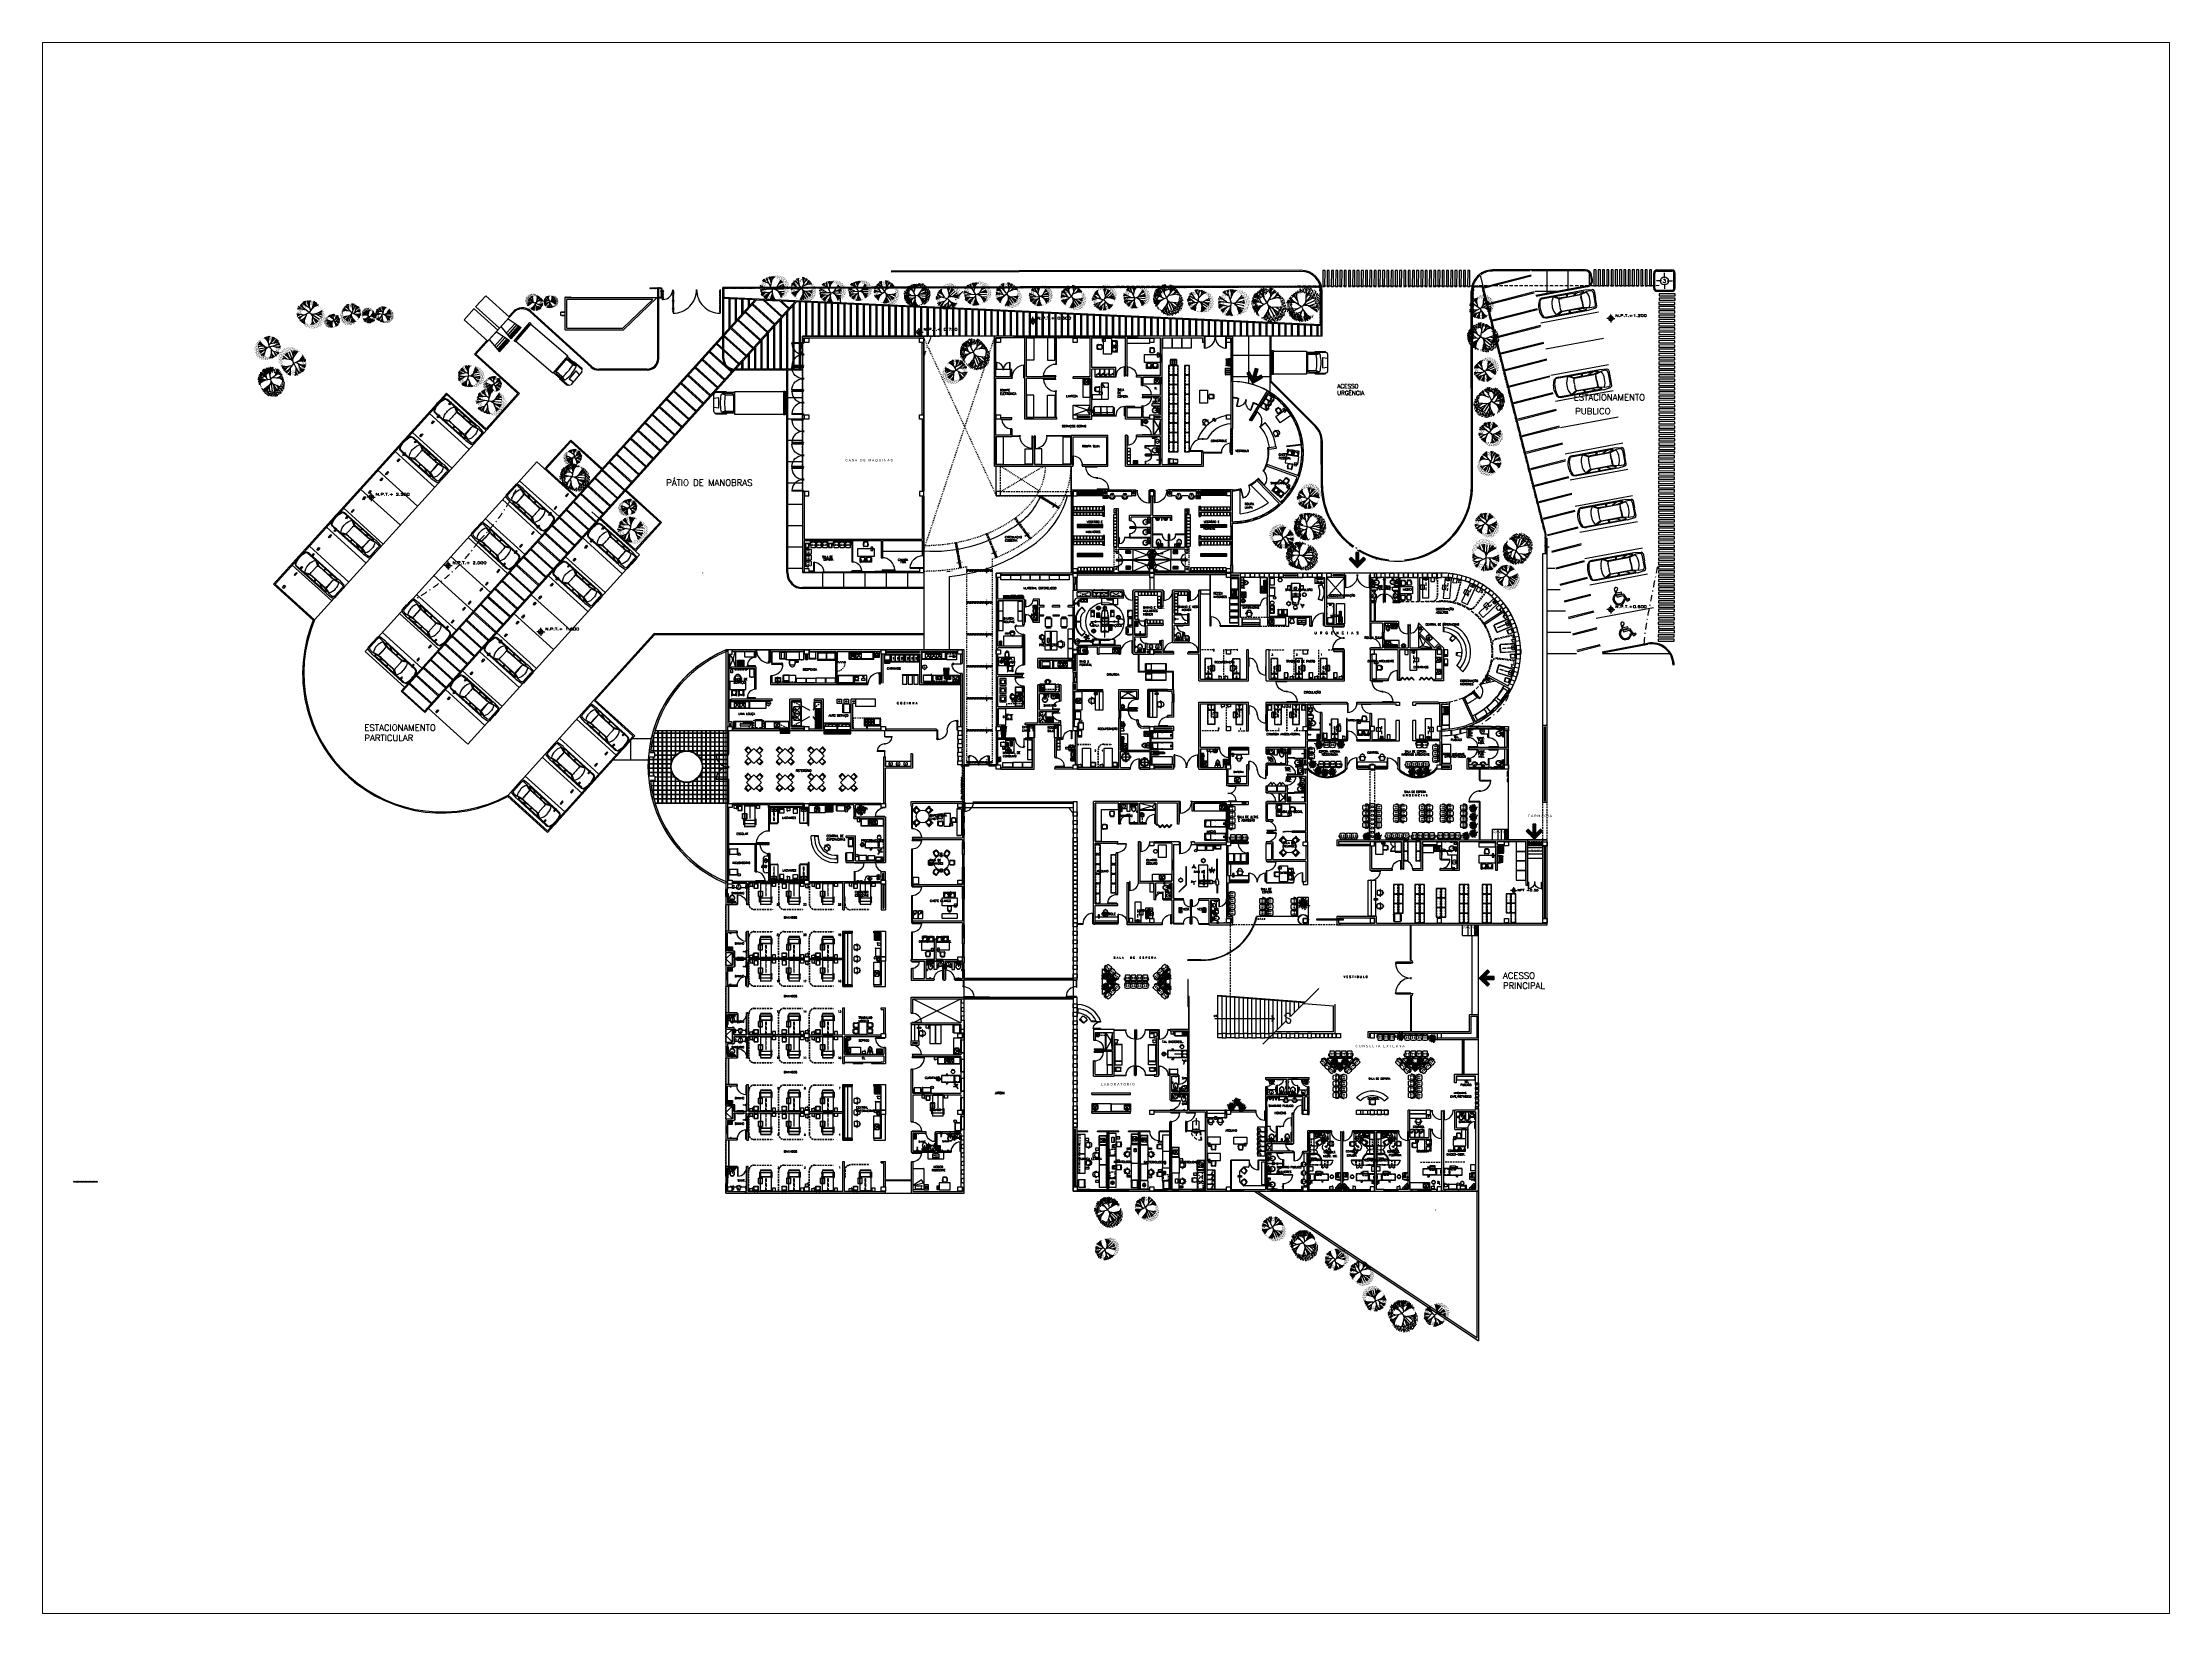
# Paper-space layout 'Layout1' of a CAD drawing. Extents: x 27 to 245, y 20 to 181.
# The model-space entities are those that its viewports show. They can reach past a viewport. Long polylines and large blocks are cut down to what shows.
import ezdxf
from ezdxf.enums import TextEntityAlignment as Align
from ezdxf.xclip import XClip

# ---------------------------------------------------------------- set-up
doc = ezdxf.new("R2010")
doc.units = 0
doc.header["$LTSCALE"] = 1.5
doc.header["$MEASUREMENT"] = 0
doc.header["$XCLIPFRAME"] = 0
for name, pattern in [('$RECOVER_931206015150-52', [0]), ('CENTER2', [1.125, 0.75, -0.125, 0.125, -0.125]), ('DASHDOT', [1, 0.5, -0.25, 0, -0.25]), ('HIDDE30', [0.048, 0.03, -0.018]), ('HIDDE50', [0.08, 0.05, -0.03]), ('HIDDEN', [0.375, 0.25, -0.125]), ('HIDDEN2', [0.1875, 0.125, -0.0625])]:
    doc.linetypes.add(name, pattern=pattern)
doc.layers.get('0').update_dxf_attribs({"linetype": 'CONTINUOUS'})
for name, color, linetype in [('8CMOB01', 8, 'CONTINUOUS'), ('9CCOLUMNA', 5, 'CONTINUOUS'), ('ACAB', 8, 'CONTINUOUS'), ('ADOPASTO', 253, 'CONTINUOUS'), ('ALB', 2, 'CONTINUOUS'), ('ALBANILERIA', 1, 'CONTINUOUS'), ('AMBI', 8, 'CONTINUOUS'), ('ARBOLES', 253, 'CONTINUOUS'), ('AREAS', 253, 'CONTINUOUS'), ('AUX', 8, 'CONTINUOUS'), ('CAN', 6, 'CONTINUOUS'), ('CANCEL', 6, 'CONTINUOUS'), ('CARROS', 6, 'CONTINUOUS'), ('CCCANCEL', 6, 'CONTINUOUS'), ('CCPTAS', 6, 'CONTINUOUS'), ('COT', 8, 'CONTINUOUS'), ('COTAS', 1, 'CONTINUOUS'), ('CUBIERTO', 8, 'CONTINUOUS'), ('CURVASNIVEL', 13, 'DASHDOT'), ('EJE', 3, 'CONTINUOUS'), ('ESTAC', 3, 'CONTINUOUS'), ('ESTRUCTURA', 5, 'CONTINUOUS'), ('INDICA', 5, 'CONTINUOUS'), ('INST', 7, 'CONTINUOUS'), ('MOB', 8, 'CONTINUOUS'), ('MOB1', 7, 'CONTINUOUS'), ('MSAN', 6, 'CONTINUOUS'), ('MUEBLE', 8, 'CONTINUOUS'), ('MURETE', 4, 'CONTINUOUS'), ('MUROS', 3, 'CONTINUOUS'), ('NIVELPISOTERMINADO', 7, 'CONTINUOUS'), ('NUEVO', 5, 'CONTINUOUS'), ('OBRAEXTERIOR', 15, 'CONTINUOUS'), ('OBRAEXTERIOR1', 10, 'CONTINUOUS'), ('PIE', 7, 'CONTINUOUS'), ('PISO', 8, 'CONTINUOUS'), ('PISOS', 6, 'CONTINUOUS'), ('PROY', 7, 'HIDDEN2'), ('PROYECCION', 4, 'HIDDEN'), ('PUERTAS', 6, 'CONTINUOUS'), ('RCMURO01', 3, 'CONTINUOUS'), ('RCTEXEJE02', 3, 'CONTINUOUS'), ('REJA', 15, 'CONTINUOUS'), ('SOMBRAS', 8, 'CONTINUOUS'), ('STAIRS', 2, 'CONTINUOUS'), ('TEX', 4, 'CONTINUOUS'), ('TEXTO', 2, 'CONTINUOUS'), ('TEXTOS', 2, 'CONTINUOUS'), ('VENT', 6, 'CONTINUOUS'), ('ZCMURBAJO', 4, 'CONTINUOUS'), ('ZCTEXT01', 2, 'CONTINUOUS')]:
    doc.layers.add(name, color=color, linetype=linetype)
doc.styles.add('HELV-NF', font='helv-nf', dxfattribs={"height": 0.2})
doc.styles.add('REG-100', font='ROMANS.shx', dxfattribs={"height": 0.3375})
doc.styles.add('REG-60', font='ROMANS.shx', dxfattribs={"height": 0.195})
doc.styles.add('REG-80', font='ROMANS.shx', dxfattribs={"height": 0.27})
doc.styles.add('REG80B', font='ROMANS.shx', dxfattribs={"width": 1.5, "height": 0.045})
doc.styles.add('ROMANS', font='ROMANS.SHX')

# ---------------------------------------------------------------- blocks, each defined once
blk = doc.blocks.new('EJE-2')
at = {"color": 3}
for p, q in [((-0.68, 0), (-1, 0)), ((-0.5, 0.18), (-0.5, 0.5)), ((-0.32, 0), (0, 0)), ((-0.5, -0.18), (-0.5, -0.5))]:
    blk.add_line(p, q, dxfattribs=at)
at = {"color": 7}
blk.add_circle((-0.5, 0), 0.25, dxfattribs=at)
at = {"color": 4, "style": 'ROMANS', "width": 1.5}
blk.add_attdef('EJE', text='', height=0.2, dxfattribs=at).set_placement((-0.5, -0.1), align=Align.CENTER)
blk = doc.blocks.new('HANDICAP')
for p, q in [((1.12, 2.3), (1.08, 2.53)), ((1.19, 3.43), (1.18, 3.43)), ((1.18, 3.43), (1.33, 1.88)), ((1.33, 1.88), (2.49, 1.88)), ((1.5, 2.58), (1.45, 3.11)), ((2.35, 2.59), (1.49, 2.59)), ((1.52, 2.35), (2.35, 2.35)), ((1.55, 2.13), (1.53, 2.35)), ((2.69, 2.13), (1.55, 2.13)), ((2.35, 2.35), (2.35, 2.59)), ((2.49, 1.88), (2.5, 1.87)), ((2.5, 1.87), (2.97, 0.7)), ((2.51, 1.25), (2.62, 0.97)), ((3.12, 0.98), (2.69, 2.13)), ((2.97, 0.7), (3.53, 0.89)), ((3.45, 1.1), (3.12, 0.98)), ((3.53, 0.89), (3.45, 1.1))]:
    blk.add_line(p, q)
for centre, radius, start, end in [((1.6, 1.5), 1.15, 117.0443, 332.4205), ((1.61, 1.5), 0.938, 121.2331, 344.0838), ((1.5, 3.4), 0.328, 258.2395, 176.2031)]:
    blk.add_arc(centre, radius, start, end)
blk = doc.blocks.new('AUTO-8')
for p, q in [((0.25, 0.71), (0.98, 0.71)), ((0.35, 0.76), (2.53, 0.76)), ((0.7, 0.2), (0.7, 0.14)), ((1.14, 0.51), (0.84, 0.71)), ((0.93, 0.71), (1.14, 0.56)), ((0.98, 0.71), (2.43, 0.7)), ((1.49, 0.56), (1.14, 0.56)), ((1.17, 0.53), (1.27, 0.53)), ((1.26, 0.54), (2.09, 0.54)), ((1.49, 0.56), (2.1, 0.57)), ((1.54, 0.76), (1.54, 0.56)), ((1.6, 0.75), (1.57, 0.57)), ((2.17, 0.7), (1.89, 0.56)), ((2.09, 0.54), (2.19, 0.54)), ((2.1, 0.57), (2.21, 0.57)), ((2.61, 0.65), (2.18, 0.53)), ((2.21, 0.57), (2.46, 0.66)), ((2.27, 0.17), (2.27, 0.42)), ((2.27, 0.17), (2.27, -0.07)), ((2.29, 0.54), (2.6, 0.63)), ((2.29, 0.17), (2.29, 0.52)), ((2.29, 0.17), (2.29, -0.18)), ((2.46, 0.66), (2.42, 0.7)), ((2.53, 0.76), (2.92, 0.71)), ((2.82, 0.65), (2.61, 0.65)), ((2.93, 0.53), (2.93, -0.17)), ((2.93, 0.51), (2.93, 0.53)), ((3, -0.26), (3, 0.17)), ((0.25, -0.35), (0.98, -0.35)), ((0.35, -0.4), (2.53, -0.4)), ((1.14, -0.17), (0.84, -0.36)), ((0.94, -0.35), (1.14, -0.22)), ((0.98, -0.36), (2.43, -0.35)), ((1.49, -0.22), (1.14, -0.22)), ((1.17, -0.19), (1.27, -0.19)), ((1.26, -0.19), (2.09, -0.19)), ((1.49, -0.22), (2.1, -0.22)), ((1.54, -0.4), (1.54, -0.22)), ((1.6, -0.4), (1.57, -0.22)), ((2.17, -0.36), (1.89, -0.21)), ((2.09, -0.19), (2.19, -0.19)), ((2.1, -0.22), (2.21, -0.22)), ((2.61, -0.3), (2.18, -0.19)), ((2.21, -0.22), (2.46, -0.31)), ((2.29, -0.19), (2.6, -0.28)), ((2.46, -0.31), (2.42, -0.35)), ((2.53, -0.41), (2.92, -0.36)), ((2.82, -0.3), (2.61, -0.3)), ((2.93, -0.17), (2.93, -0.19))]:
    blk.add_line(p, q)
blk.add_lwpolyline([(3, 0.61), (3, 0.18)])
for centre, radius, start, end in [((1.01, 0.19), 1.02, 160.5982, 180.5467), ((1.01, 0.17), 1.02, 179.4533, 199.4018), ((0.32, 0.48), 0.277, 82.6261, 169.9433), ((1.27, 0.22), 1.2, 158.5229, 181.8704), ((1.27, 0.14), 1.2, 178.1296, 201.4771), ((0.25, 0.6), 0.113, 89.1257, 148.3164), ((1.53, 0.23), 0.829, 145.0247, 182.2434), ((1.53, 0.11), 0.829, 177.7566, 214.4041), ((1.22, 0.43), 0.123, 117.0905, 184.6194), ((-2.39, 0.27), 3.5, 358.4442, 2.3849), ((-2.39, 0.07), 3.5, 357.6151, 1.5558), ((2.57, 0.43), 0.302, 157.1405, 182.9541), ((1.93, 0.23), 0.769, 356.0506, 30.7843), ((1.93, 0.12), 0.769, 329.2157, 3.9494), ((2.82, 0.53), 0.113, 0, 90), ((2.9, 0.61), 0.0965, 2.3223, 82.4483), ((0.32, -0.13), 0.277, 190.0567, 277.3739), ((0.25, -0.24), 0.113, 211.6836, 270.8743), ((1.22, -0.08), 0.123, 175.3806, 242.9095), ((2.57, -0.08), 0.302, 177.0459, 202.8595), ((2.82, -0.19), 0.113, 270, 0), ((2.9, -0.26), 0.0965, 277.5517, 357.6777)]:
    blk.add_arc(centre, radius, start, end)
blk = doc.blocks.new('CAMION')
for p, q in [((-1.04, 6.48), (-0.97, 6.55)), ((-1.04, 5.54), (-1.04, 6.48)), ((-0.99, 4.78), (-0.97, 6.56)), ((-0.81, 6.71), (0.81, 6.71)), ((-0.48, 6.22), (-0.43, 6.71)), ((-0.48, 6.22), (0.48, 6.22)), ((0.48, 6.22), (0.43, 6.71)), ((0.99, 4.78), (0.97, 6.56)), ((1.04, 6.48), (0.97, 6.55)), ((1.04, 5.54), (1.04, 6.48)), ((-1.07, 0.15), (-1.07, 4.72)), ((-1.07, 4.72), (1.07, 4.72)), ((-0.99, 5.49), (-1.04, 5.54)), ((0.99, 4.78), (-0.99, 4.78)), ((-0.89, 5.87), (-0.76, 5.56)), ((-0.89, 4.95), (-0.89, 5.87)), ((-0.76, 4.9), (-0.89, 4.95)), ((-0.86, 5.92), (-0.84, 5.96)), ((-0.74, 5.64), (-0.86, 5.93)), ((-0.86, 4.83), (0.86, 4.83)), ((-0.76, 5.56), (-0.76, 4.9)), ((0.74, 5.64), (0.86, 5.93)), ((0.89, 5.87), (0.76, 5.56)), ((0.76, 5.56), (0.76, 4.9)), ((0.76, 4.9), (0.89, 4.95)), ((0.86, 5.92), (0.84, 5.96)), ((0.89, 4.95), (0.89, 5.87)), ((0.99, 5.49), (1.04, 5.54)), ((1.07, 4.72), (1.07, 0.15)), ((-1.12, 0), (-1.12, 0.15)), ((-1.12, 0.15), (-1.07, 0.15)), ((1.12, 0), (-1.12, 0)), ((1.07, 0.15), (-1.07, 0.15)), ((-1.02, 0.1), (-1.02, 0.15)), ((1.02, 0.1), (-1.02, 0.1)), ((1.02, 0.15), (1.02, 0.1)), ((1.07, 0.15), (1.12, 0.15)), ((1.12, 0.15), (1.12, 0))]:
    blk.add_line(p, q)
for centre, radius, start, end in [((-0.81, 6.55), 0.152, 90, 179.2462), ((-0.71, 5.88), 0.152, 100.7953, 147.5288), ((0, 2.16), 3.94, 79.2047, 100.7953), ((0.71, 5.88), 0.152, 32.4712, 79.2047), ((0.81, 6.55), 0.152, 0.7538, 90), ((0, 0.32), 5.37, 82.1096, 97.8904)]:
    blk.add_arc(centre, radius, start, end)
blk = doc.blocks.new('ARBOL2')
at = {"layer": 'ARBOLES'}
h = blk.add_hatch(dxfattribs=at)
h.set_pattern_fill('AR-SAND', color=4, scale=0.07, angle=134.8483, style=0)
h.set_pattern_definition([(37.5, (-1.17423, 3.63081), (-0.0044095, 0.1348777), [0, -0.1064, 0, -0.119, 0, -0.11375]), (7.5, (-1.17423, 3.63081), (0.1238844, 0.19755), [0, -0.0574, 0, -0.0959, 0, -0.03675]), (327.5, (-1.26033, 3.63081), (0.21799, 0.000396), [0, -0.035, 0, -0.126, 0, -0.1645]), (317.5, (-1.26033, 3.63081), (0.210429, 0.061437), [0, -0.0175, 0, -0.0826, 0, -0.0945])])
edge = h.paths.add_edge_path()
edge.add_arc((-0.27, 0.37), 0.945, 134.8483, 494.8483)
edge = h.paths.add_edge_path()
edge.add_arc((0, 0), 0.945, 134.8483, 494.8483)
at = {"layer": 'ARBOLES', "color": 3}
for p, q in [((-0.88, 0.49), (-0.8, 0.47)), ((-0.82, 0.61), (-0.81, 0.6)), ((-0.77, 0.66), (-0.79, 0.68)), ((-0.59, 0.75), (-0.63, 0.78)), ((-0.52, 0.81), (-0.55, 0.85)), ((-0.45, 0.85), (-0.46, 0.9)), ((-0.25, 0.87), (-0.27, 0.91)), ((-0.06, 0.94), (-0.07, 0.99)), ((0.12, 0.99), (0.11, 0.94)), ((0.2, 0.93), (0.2, 0.97)), ((0.34, 0.91), (0.31, 0.87)), ((0.42, 0.87), (0.36, 0.82)), ((0.74, 0.43), (0.77, 0.46)), ((0.78, 0.32), (0.82, 0.35)), ((0.82, 0.28), (0.78, 0.28)), ((0.85, 0.23), (0.81, 0.21)), ((0.88, 0.15), (0.83, 0.15)), ((0.9, 0.11), (0.86, 0.1)), ((0.92, 0.04), (0.86, 0.05)), ((-1.03, -0.05), (-1, -0.06)), ((-1.01, -0.16), (-0.97, -0.17)), ((-0.98, -0.26), (-0.95, -0.26)), ((-0.9, -0.48), (-0.82, -0.39)), ((-0.75, -0.68), (-0.67, -0.61)), ((-0.66, -0.79), (-0.62, -0.77)), ((-0.56, -0.85), (-0.55, -0.79)), ((-0.5, -0.9), (-0.49, -0.84)), ((-0.09, -0.98), (-0.07, -0.92)), ((0.1, -0.99), (0.06, -0.91)), ((0.23, -0.88), (0.2, -0.82)), ((0.35, -0.85), (0.3, -0.79)), ((0.43, -0.77), (0.42, -0.68)), ((0.52, -0.77), (0.5, -0.69)), ((0.62, -0.73), (0.56, -0.65)), ((0.68, -0.63), (0.59, -0.58)), ((0.74, -0.47), (0.71, -0.44)), ((0.8, -0.38), (0.78, -0.38)), ((0.84, -0.32), (0.8, -0.3)), ((0.84, -0.25), (0.82, -0.25))]:
    blk.add_line(p, q, dxfattribs=at)
at = {"layer": 'ARBOLES', "color": 8}
for p, q in [((-0.21, 0.31), (-0.87, 0.5)), ((-0.67, 0.56), (-0.82, 0.61)), ((-0.56, 0.41), (-0.78, 0.68)), ((-0.08, 0.14), (-0.62, 0.79)), ((-0.39, 0.69), (-0.54, 0.85)), ((-0.32, 0.45), (-0.45, 0.9)), ((-0.04, -0.01), (-0.26, 0.92)), ((-0.08, 0.24), (0.14, 0.99)), ((0.01, 0.56), (-0.06, 0.99)), ((-0.04, 0), (0.85, 0.23)), ((0.24, -0.89), (-0.04, 0)), ((-0.01, 0.43), (0.34, 0.92)), ((0.12, 0.59), (0.42, 0.88)), ((0.14, 0.05), (0.76, -0.47)), ((0.16, 0.67), (0.21, 0.98)), ((0.24, 0.07), (0.81, 0.35)), ((0.39, 0.09), (0.93, 0.05)), ((0.53, 0.22), (0.78, 0.46)), ((0.56, 0.15), (0.89, 0.16)), ((0.7, 0.29), (0.83, 0.29)), ((0.76, 0.05), (0.91, 0.11)), ((-0.72, -0.19), (-1.04, -0.06)), ((-0.26, -0.17), (-1.02, -0.18)), ((-0.78, -0.3), (-1, -0.27)), ((-0.49, -0.18), (-0.95, -0.38)), ((-0.69, -0.26), (-0.89, -0.49)), ((-0.52, -0.46), (-0.82, -0.59)), ((-0.74, -0.69), (-0.04, -0.01)), ((-0.45, -0.64), (-0.65, -0.8)), ((-0.54, -0.71), (-0.56, -0.85)), ((-0.39, -0.34), (-0.49, -0.9)), ((0.05, -0.32), (-0.08, -0.99)), ((-0.01, -0.72), (0.09, -0.99)), ((0.14, -0.6), (0.36, -0.85)), ((0.29, -0.08), (0.42, -0.78)), ((0.34, -0.39), (0.61, -0.73)), ((0.36, -0.14), (0.83, -0.32)), ((0.44, -0.5), (0.68, -0.64)), ((0.46, -0.56), (0.51, -0.77)), ((0.55, -0.29), (0.81, -0.39)), ((0.61, -0.23), (0.85, -0.26))]:
    blk.add_line(p, q, dxfattribs=at)
blk = doc.blocks.new('REJA')
at = {"layer": 'REJA'}
blk.add_circle((0, 0), 0.05, dxfattribs=at)
blk = doc.blocks.new('NPT')
at = {"ltscale": 0.06}
for points in [[(0.14, -0.14), (0.14, 0), (0, 0, 0.414214)], [(0.14, 0.15), (0.14, 0), (0.29, 0, 0.414214)]]:
    blk.add_hatch(color=7, dxfattribs=at).paths.add_polyline_path(points)
at = {"color": 7}
for q in [(-0.11, 0), (0.14, 0.25), (0.39, 0), (0.14, -0.25)]:
    blk.add_line((0.14, 0), q, dxfattribs=at)
blk.add_arc((0.14, 0), 0.143, 0.9913, 0.2707, dxfattribs=at)
at = {"color": 2, "style": 'ROMANS', "width": 1.5}
blk.add_attdef('NIVEL', (0.41, 0.1), '', height=0.15, dxfattribs=at)
blk = doc.blocks.new('PTA-2A')
for p, q in [((-0.5, 0), (-0.5, 0.5)), ((-0.475, 0.5), (-0.5, 0.5)), ((-0.475, 0), (-0.5, 0)), ((-0.475, 0), (-0.475, 0.5)), ((0.037, 0), (-0.037, 0)), ((-0.037, 0), (0.037, 0)), ((0.475, 0), (0.475, -0.5)), ((0.475, 0), (0.5, 0)), ((0.475, -0.5), (0.5, -0.5)), ((0.5, 0), (0.5, -0.5))]:
    blk.add_line(p, q)
for centre, start, end in [((-0.501, 0), 0.05524, 87.00716), ((0.501, 0), 180.05524, 267.00716)]:
    blk.add_arc(centre, 0.501, start, end)
blk = doc.blocks.new('PLANTA')
at = {"color": 8}
for q in [(-0.218, 0.006), (-0.18, 0.048), (-0.177, -0.053), (-0.17, 0.127), (-0.165, -0.119), (-0.139, -0.123), (-0.113, -0.208), (-0.106, -0.004), (-0.098, 0.04), (-0.095, -0.047), (-0.094, 0.161), (-0.074, 0.076), (-0.068, -0.081), (-0.038, -0.203), (-0.036, 0.1), (-0.035, 0.153), (-0.029, -0.102), (-0.017, 0.191), (0.049, 0.18), (0.115, 0.165), (0.139, 0.123), (0.007, 0.106), (0.05, 0.094), (0.147, 0.069), (0.216, 0.065), (0.089, 0.059), (0.106, 0.01), (0.109, -0.223), (0.17, -0.067), (0.015, -0.105), (0.056, -0.09), (0.088, -0.059), (0.105, -0.018), (0.123, -0.139), (0.186, -0.011), (0.049, -0.159), (-0.011, -0.186)]:
    blk.add_line((0, 0), q, dxfattribs=at)
at = {"color": 2}
for p, q in [((-0.218, 0.006), (-0.205, 0.006)), ((-0.18, 0.048), (-0.167, 0.044)), ((-0.17, 0.127), (-0.156, 0.117)), ((-0.094, 0.161), (-0.087, 0.15)), ((-0.035, 0.153), (-0.031, 0.137)), ((-0.017, 0.191), (-0.016, 0.17)), ((0.049, 0.18), (0.046, 0.167)), ((0.115, 0.165), (0.101, 0.145)), ((0.139, 0.123), (0.13, 0.115)), ((0.147, 0.069), (0.132, 0.062)), ((0.216, 0.065), (0.195, 0.059)), ((-0.177, -0.053), (-0.162, -0.048)), ((-0.165, -0.119), (-0.149, -0.107)), ((-0.139, -0.123), (-0.13, -0.115)), ((-0.113, -0.208), (-0.105, -0.192)), ((-0.038, -0.203), (-0.035, -0.19)), ((-0.011, -0.186), (-0.01, -0.173)), ((0.049, -0.159), (0.045, -0.144)), ((0.109, -0.223), (0.101, -0.205)), ((0.123, -0.139), (0.115, -0.13)), ((0.17, -0.067), (0.155, -0.061)), ((0.186, -0.011), (0.173, -0.01))]:
    blk.add_line(p, q, dxfattribs=at)
at = {"color": 7}
blk.add_circle((0, 0), 0.12, dxfattribs=at)
at = {"color": 8}
blk.add_circle((0, 0), 0.1, dxfattribs=at)
blk = doc.blocks.new('S3-PROTO')
for p, q in [((-0.87, 0.35), (-0.79, 0.35)), ((-0.87, 0.35), (-0.87, 0.25)), ((-0.87, 0.25), (-0.79, 0.25)), ((-0.85, 0.41), (-0.86, 0.35)), ((-0.81, 0.41), (-0.8, 0.35)), ((-0.31, 0.35), (-0.24, 0.35)), ((-0.31, 0.25), (-0.24, 0.25)), ((-0.29, 0.41), (-0.3, 0.35)), ((-0.26, 0.41), (-0.25, 0.35)), ((0.24, 0.35), (0.31, 0.35)), ((0.24, 0.25), (0.31, 0.25)), ((0.26, 0.41), (0.25, 0.35)), ((0.29, 0.41), (0.3, 0.35)), ((0.86, 0.35), (0.79, 0.35)), ((0.86, 0.25), (0.79, 0.25)), ((0.81, 0.41), (0.8, 0.35)), ((0.85, 0.41), (0.86, 0.35)), ((0.86, 0.35), (0.86, 0.25))]:
    blk.add_line(p, q)
for points in [[(-0.31, 0.52), (-0.31, 0.49, -0.522832), (-0.33, 0.47, 0.18), (-0.77, 0.47, -0.522832), (-0.8, 0.49), (-0.8, 0.55, -0.306573), (-0.78, 0.57, -0.192782), (-0.32, 0.57, -0.306573), (-0.31, 0.55), (-0.31, 0.5)], [(0.24, 0.52), (0.24, 0.49, -0.522832), (0.22, 0.47, 0.18), (-0.22, 0.47, -0.522832), (-0.25, 0.49), (-0.25, 0.55, -0.306573), (-0.23, 0.57, -0.192782), (0.23, 0.57, -0.306573), (0.24, 0.55), (0.24, 0.5)], [(0.79, 0.52), (0.79, 0.49, -0.522832), (0.77, 0.47, 0.18), (0.33, 0.47, -0.522832), (0.3, 0.49), (0.3, 0.55, -0.306573), (0.32, 0.57, -0.192782), (0.78, 0.57, -0.306573), (0.79, 0.55), (0.79, 0.5)]]:
    blk.add_lwpolyline(points, format="xyb")
for points in [[(-0.78, 0.05, 0.346546), (-0.75, 0.02, 0.095695), (-0.35, 0.02, 0.346546), (-0.32, 0.05), (-0.31, 0.42, 0.318973), (-0.32, 0.45, 0.193005), (-0.78, 0.45, 0.318973), (-0.79, 0.42)], [(-0.23, 0.05, 0.346546), (-0.2, 0.02, 0.095695), (0.2, 0.02, 0.346546), (0.23, 0.05), (0.24, 0.42, 0.318973), (0.23, 0.45, 0.193005), (-0.23, 0.45, 0.318973), (-0.24, 0.42)], [(0.32, 0.05, 0.346546), (0.35, 0.02, 0.095695), (0.75, 0.02, 0.346546), (0.78, 0.05), (0.79, 0.42, 0.318973), (0.78, 0.45, 0.193005), (0.32, 0.45, 0.318973), (0.31, 0.42)]]:
    blk.add_lwpolyline(points, format="xyb", close=True)
for centre, radius in [((-0.83, 0.42), 0.025), ((-0.64, 0.32), 0.015), ((-0.64, 0.22), 0.015), ((-0.46, 0.32), 0.015), ((-0.46, 0.22), 0.015), ((-0.28, 0.42), 0.025), ((-0.09, 0.32), 0.015), ((-0.09, 0.22), 0.015), ((0.09, 0.32), 0.015), ((0.09, 0.22), 0.015), ((0.27, 0.42), 0.025), ((0.46, 0.32), 0.015), ((0.46, 0.22), 0.015), ((0.64, 0.32), 0.015), ((0.64, 0.22), 0.015), ((0.83, 0.42), 0.025)]:
    blk.add_circle(centre, radius)
blk = doc.blocks.new('TARJA')
for p, q in [((-0.01, -0.02), (-0.23, 0.19)), ((0.23, 0.2), (-0.01, 0.02)), ((0.23, -0.2), (0.02, 0.02)), ((0.02, -0.02), (-0.23, -0.2)), ((-0.13, -0.26), (-0.05, -0.26)), ((-0.13, -0.27), (-0.13, -0.27)), ((-0.13, -0.27), (-0.05, -0.27)), ((-0.01, -0.3), (-0.01, -0.06)), ((0.01, -0.3), (0.01, -0.06)), ((0.13, -0.26), (0.06, -0.26)), ((0.14, -0.27), (0.06, -0.27)), ((0.14, -0.27), (0.14, -0.27))]:
    blk.add_line(p, q)
for points in [[(0.01, -0.22), (0.19, -0.22, 0.414214), (0.25, -0.16), (0.25, 0.16, 0.414214), (0.19, 0.22), (-0.19, 0.22, 0.414214), (-0.25, 0.16), (-0.25, -0.16, 0.414214), (-0.19, -0.22), (-0.01, -0.22)], [(0.01, -0.21), (0.19, -0.21, 0.414214), (0.24, -0.16), (0.24, 0.16, 0.414214), (0.19, 0.21), (-0.19, 0.21, 0.414214), (-0.24, 0.16), (-0.24, -0.16, 0.414214), (-0.19, -0.21), (-0.01, -0.21)]]:
    blk.add_lwpolyline(points, format="xyb")
for radius in [0.021, 0.026]:
    blk.add_circle((0, 0), radius)
for centre, radius, start, end in [((-0.13, -0.27), 0.00711, 89.9822, 179.9822), ((-0.07, -0.27), 0.0345, 185.2545, 168.7617), ((-0.07, -0.27), 0.0167, 190.9013, 156.3336), ((0, -0.3), 0.02, 120, 60), ((0, -0.06), 0.01, 0, 180), ((0, -0.3), 0.01, 180, 0), ((0.07, -0.27), 0.0345, 11.2383, 354.7455), ((0.07, -0.27), 0.0167, 23.6664, 349.0987), ((0.13, -0.27), 0.00711, 0.0178, 90.0178)]:
    blk.add_arc(centre, radius, start, end)
blk = doc.blocks.new('PTA-D')
for p, q in [((-0.07, 0), (0.07, 0)), ((0.95, 0), (0.95, 1)), ((0.95, 1), (1, 1)), ((0.95, 0), (1, 0)), ((1, 0), (1, 1))]:
    blk.add_line(p, q)
blk.add_arc((1, 0), 1, 92.9928, 179.9448)
blk = doc.blocks.new('PTA-I')
for p, q in [((-1, 0), (-1, 1)), ((-0.95, 1), (-1, 1)), ((-0.95, 0), (-1, 0)), ((-0.95, 0), (-0.95, 1)), ((0.07, 0), (-0.07, 0))]:
    blk.add_line(p, q)
blk.add_arc((-1, 0), 1, 0.0552, 87.0072)
blk = doc.blocks.new('CESTO')
for points in [[(-0.08, 0.16), (0.07, 0.16), (0.07, -0.14), (-0.08, -0.14)], [(-0.07, 0.15), (0.06, 0.15), (0.06, -0.13), (-0.07, -0.13)]]:
    blk.add_lwpolyline(points, close=True)
blk = doc.blocks.new('S4-PROTO')
for p, q in [((-2.28, 0.1), (-2.21, 0.1)), ((-2.28, 0.1), (-2.28, 0)), ((-2.28, 0), (-2.2, 0)), ((-2.26, 0.16), (-2.27, 0.1)), ((-2.23, 0.16), (-2.22, 0.1)), ((-1.73, 0), (-1.65, 0)), ((-1.71, 0.16), (-1.72, 0.1)), ((-1.72, 0.1), (-1.66, 0.1)), ((-1.67, 0.16), (-1.66, 0.1)), ((-1.16, 0.16), (-1.17, 0.1)), ((-1.17, 0.1), (-1.11, 0.1)), ((-1.12, 0.16), (-1.11, 0.1)), ((-0.63, 0), (-0.55, 0)), ((-0.61, 0.16), (-0.62, 0.1)), ((-0.62, 0.1), (-0.56, 0.1)), ((-0.57, 0.16), (-0.56, 0.1)), ((0, 0), (-0.08, 0)), ((0, 0.1), (-0.07, 0.1)), ((-0.05, 0.16), (-0.06, 0.1)), ((-0.02, 0.16), (-0.01, 0.1)), ((0, 0.1), (0, 0)), ((-1.18, 0), (-1.1, 0))]:
    blk.add_line(p, q)
for points in [[(-1.72, 0.27), (-1.72, 0.24, -0.522832), (-1.75, 0.22, 0.18), (-2.18, 0.22, -0.522832), (-2.21, 0.24), (-2.21, 0.3, -0.306573), (-2.2, 0.32, -0.192782), (-1.73, 0.32, -0.306573), (-1.72, 0.3), (-1.72, 0.25)], [(-1.17, 0.27), (-1.17, 0.24, -0.522832), (-1.2, 0.22, 0.18), (-1.63, 0.22, -0.522832), (-1.66, 0.24), (-1.66, 0.3, -0.306573), (-1.65, 0.32, -0.192782), (-1.18, 0.32, -0.306573), (-1.17, 0.3), (-1.17, 0.25)], [(-0.62, 0.27), (-0.62, 0.24, -0.522832), (-0.65, 0.22, 0.18), (-1.08, 0.22, -0.522832), (-1.11, 0.24), (-1.11, 0.3, -0.306573), (-1.1, 0.32, -0.192782), (-0.63, 0.32, -0.306573), (-0.62, 0.3), (-0.62, 0.25)], [(-0.07, 0.27), (-0.07, 0.24, -0.522832), (-0.1, 0.22, 0.18), (-0.53, 0.22, -0.522832), (-0.56, 0.24), (-0.56, 0.3, -0.306573), (-0.55, 0.32, -0.192782), (-0.08, 0.32, -0.306573), (-0.07, 0.3), (-0.07, 0.25)]]:
    blk.add_lwpolyline(points, format="xyb")
for points in [[(-2.19, -0.2, 0.346546), (-2.17, -0.23, 0.095695), (-1.76, -0.23, 0.346546), (-1.74, -0.2), (-1.72, 0.17, 0.318973), (-1.74, 0.2, 0.193005), (-2.19, 0.2, 0.318973), (-2.21, 0.17)], [(-1.64, -0.2, 0.346546), (-1.62, -0.23, 0.095695), (-1.21, -0.23, 0.346546), (-1.19, -0.2), (-1.17, 0.17, 0.318973), (-1.19, 0.2, 0.193005), (-1.64, 0.2, 0.318973), (-1.66, 0.17)], [(-1.09, -0.2, 0.346546), (-1.07, -0.23, 0.095695), (-0.66, -0.23, 0.346546), (-0.64, -0.2), (-0.62, 0.17, 0.318973), (-0.64, 0.2, 0.193005), (-1.09, 0.2, 0.318973), (-1.11, 0.17)], [(-0.54, -0.2, 0.346546), (-0.52, -0.23, 0.095695), (-0.11, -0.23, 0.346546), (-0.09, -0.2), (-0.07, 0.17, 0.318973), (-0.09, 0.2, 0.193005), (-0.54, 0.2, 0.318973), (-0.56, 0.17)]]:
    blk.add_lwpolyline(points, format="xyb", close=True)
for centre, radius in [((-2.24, 0.18), 0.025), ((-2.05, 0.07), 0.015), ((-1.88, 0.07), 0.015), ((-1.69, 0.18), 0.025), ((-1.5, 0.07), 0.015), ((-1.33, 0.07), 0.015), ((-1.14, 0.17), 0.025), ((-0.95, 0.07), 0.015), ((-0.78, 0.07), 0.015), ((-0.59, 0.18), 0.025), ((-0.4, 0.07), 0.015), ((-0.23, 0.07), 0.015), ((-0.04, 0.18), 0.025), ((-2.05, -0.03), 0.015), ((-1.88, -0.03), 0.015), ((-1.5, -0.03), 0.015), ((-1.33, -0.03), 0.015), ((-0.95, -0.03), 0.015), ((-0.78, -0.03), 0.015), ((-0.4, -0.03), 0.015), ((-0.23, -0.03), 0.015)]:
    blk.add_circle(centre, radius)
blk = doc.blocks.new('PTA-2')
for p, q in [((-0.475, 0.5), (-0.5, 0.5)), ((-0.5, 0), (-0.5, 0.5)), ((-0.475, 0), (-0.5, 0)), ((-0.475, 0), (-0.475, 0.5)), ((0.037, 0), (-0.037, 0)), ((-0.037, 0), (0.037, 0)), ((0.475, 0.5), (0.5, 0.5)), ((0.475, 0), (0.475, 0.5)), ((0.475, 0), (0.5, 0)), ((0.5, 0), (0.5, 0.5))]:
    blk.add_line(p, q)
for centre, start, end in [((-0.501, 0), 0.05524, 87.00716), ((0.501, 0), 92.99284, 179.94476)]:
    blk.add_arc(centre, 0.501, start, end)
blk = doc.blocks.new('SILLAOFI')
for points in [[(-0.26, 0.49), (-0.26, 0.08, 1), (-0.25, 0.08), (-0.24, 0.49, 0.414214)], [(-0.22, 0.47, 0.090876), (-0.23, 0.45, 0.012225), (-0.24, 0.41, 0.324037)], [(-0.24, 0.11, 0.324037), (-0.18, 0.04, 0.086198), (0.21, 0.04, 0.324037), (0.27, 0.11, 0.001055), (0.27, 0.11, 0.311995)], [(-0.24, 0.11, 0.001055), (-0.24, 0.11, 0.324037)], [(0.27, 0.41, 0.012225), (0.26, 0.45, 0.090876), (0.25, 0.47, 0.005372)], [(0.28, 0.49), (0.29, 0.08, -1), (0.27, 0.08), (0.26, 0.49, -0.414214)]]:
    blk.add_lwpolyline(points, format="xyb")
blk.add_lwpolyline([(0.25, 0.52, 0.12069), (-0.23, 0.52, 1), (-0.21, 0.47, -0.114598), (0.23, 0.47, 1)], format="xyb", close=True)
for centre, radius, start, end in [((-0.25, 0.49), 0.00952, 359, 179), ((0.01, -1.34), 1.83, 82.9817, 97.0183), ((0.27, 0.49), 0.00952, 1, 181)]:
    blk.add_arc(centre, radius, start, end)
blk = doc.blocks.new('LPASTEUR')
for p, q in [((3.27, 17.68), (4.47, 17.68)), ((3.27, 17.23), (3.27, 17.68)), ((3.27, 17.65), (4.47, 17.65)), ((3.27, 17.23), (4.47, 17.23)), ((3.3, 17.26), (3.3, 17.65)), ((3.3, 17.26), (4.44, 17.26)), ((3.99, 17.34), (3.99, 17.54)), ((4.17, 17.45), (4, 17.56)), ((4.17, 17.42), (4, 17.32)), ((4.02, 17.57), (4.05, 17.57)), ((4.02, 17.31), (4.36, 17.31)), ((4.04, 17.56), (4.09, 17.61)), ((4.04, 17.55), (4.1, 17.6)), ((4.04, 17.56), (4.04, 17.55)), ((4.06, 17.57), (4.18, 17.57)), ((4.09, 17.61), (4.1, 17.6)), ((4.18, 17.44), (4.18, 17.61)), ((4.2, 17.61), (4.18, 17.61)), ((4.2, 17.44), (4.18, 17.44)), ((4.2, 17.44), (4.2, 17.61)), ((4.2, 17.57), (4.33, 17.57)), ((4.39, 17.56), (4.22, 17.45)), ((4.39, 17.32), (4.22, 17.42)), ((4.3, 17.61), (4.29, 17.6)), ((4.34, 17.55), (4.29, 17.6)), ((4.35, 17.56), (4.3, 17.61)), ((4.34, 17.57), (4.36, 17.57)), ((4.35, 17.56), (4.34, 17.55)), ((4.39, 17.34), (4.39, 17.54)), ((4.44, 17.26), (4.44, 17.65)), ((4.47, 17.23), (4.47, 17.68))]:
    blk.add_line(p, q)
for centre, radius, start, end in [((4.02, 17.54), 0.03, 90, 180), ((4.02, 17.34), 0.03, 180, 270), ((4.09, 17.61), 0.015, 244.4712, 205.5288), ((4.19, 17.61), 0.025, 293.5782, 246.4218), ((4.19, 17.44), 0.025, 113.5782, 66.4218), ((4.29, 17.61), 0.015, 334.4712, 295.5288), ((4.36, 17.54), 0.03, 0, 90), ((4.36, 17.34), 0.03, 270, 0)]:
    blk.add_arc(centre, radius, start, end)
blk = doc.blocks.new('CUNA')
for points in [[(0.45, 0.3), (0.45, -0.3), (-0.45, -0.3), (-0.45, 0.3)], [(0.42, 0.27), (0.42, -0.28), (-0.43, -0.28), (-0.43, 0.27)]]:
    blk.add_lwpolyline(points, close=True)
blk = doc.blocks.new('BANCO')
for p, q in [((-0.08, 0.2), (-0.08, 0.2)), ((-0.06, 0.15), (-0.07, 0.18)), ((-0.05, 0.16), (-0.06, 0.18)), ((-0.01, 0.16), (-0.01, 0.19)), ((0.01, 0.16), (0.01, 0.19)), ((0.05, 0.16), (0.06, 0.18)), ((0.06, 0.15), (0.07, 0.18)), ((0.08, 0.2), (0.08, 0.2))]:
    blk.add_line(p, q)
for points in [[(-0.16, -0.01), (-0.18, -0.01, -1), (-0.18, 0.01), (-0.16, 0.01)], [(0.16, -0.01), (0.18, -0.01, 1), (0.18, 0.01), (0.16, 0.01)], [(0.01, -0.16), (0.01, -0.18, -1), (-0.01, -0.18), (-0.01, -0.16)]]:
    blk.add_lwpolyline(points, format="xyb")
blk.add_lwpolyline([(0.15, 0.15, -1), (0.13, 0.13, 0.414214), (-0.13, 0.13, -1), (-0.15, 0.15, -0.414214)], format="xyb", close=True)
for points in [[(-0.07, 0.2), (-0.07, 0.2)], [(0.07, 0.2), (0.07, 0.2)]]:
    blk.add_lwpolyline(points)
blk.add_circle((0, 0), 0.165)
for centre, start, end in [((-0.07, 0.2), 19.3489, 200.6511), ((0.07, 0.2), 339.3489, 160.6511)]:
    blk.add_arc(centre, 0.005, start, end)
blk = doc.blocks.new('MUCO01PL')
at = {"color": 0, "linetype": 'ByBlock'}
for p, q in [((0.18, -0.12), (-0.17, -0.12)), ((-0.16, -0.01), (-0.13, -0.01)), ((-0.16, -0.01), (-0.16, -0.03)), ((-0.16, -0.08), (-0.16, -0.1)), ((-0.13, -0.03), (-0.13, -0.01)), ((-0.13, -0.02), (0.14, -0.02)), ((-0.13, -0.1), (-0.13, -0.08)), ((0.14, -0.01), (0.17, -0.01)), ((0.14, -0.01), (0.14, -0.03)), ((0.14, -0.08), (0.14, -0.1)), ((0.17, -0.03), (0.17, -0.01)), ((0.17, -0.1), (0.17, -0.08)), ((0.19, -0.47), (0.19, -0.12))]:
    blk.add_line(p, q, dxfattribs=at)
for points in [[(0.19, -0.03), (-0.18, -0.03, 0.414214), (-0.2, -0.05), (-0.2, -0.07, 0.414214), (-0.18, -0.08), (0.19, -0.08, 0.414214), (0.2, -0.07), (0.2, -0.05, 0.414214)], [(0.18, -0.1), (-0.17, -0.1, 0.414214), (-0.19, -0.12), (-0.19, -0.47, 0.414214), (-0.17, -0.5), (0.18, -0.5, 0.414214), (0.21, -0.47), (0.21, -0.12, 0.414214)]]:
    blk.add_lwpolyline(points, format="xyb", close=True, dxfattribs=at)
for points in [[(-0.17, -0.12), (-0.17, -0.47)], [(-0.17, -0.48), (0.18, -0.48)]]:
    blk.add_lwpolyline(points, dxfattribs=at)
for centre, start, end in [((-0.17, -0.12), 90, 180), ((-0.17, -0.47), 180, 270), ((0.18, -0.12), 0, 90), ((0.18, -0.47), 270, 0)]:
    blk.add_arc(centre, 0.0029, start, end, dxfattribs=at)
blk = doc.blocks.new('MUCO06PL')
at = {"color": 0, "linetype": 'ByBlock'}
blk.add_lwpolyline([(-0.5, 0.5), (-0.5, -0.5), (0.5, -0.5), (0.5, 0.5)], close=True, dxfattribs=at)
for p, rotation in [((-1.02, 0), 90), ((1.02, 0), 270), ((0, -1.02), 180)]:
    blk.add_blockref('MUCO01PL', p, dxfattribs=dict(at, rotation=rotation))
blk.add_blockref('MUCO01PL', (0, 1.02), dxfattribs=at)
blk = doc.blocks.new('MIN-P')
at = {"linetype": 'Continuous'}
for p, q in [((0.04, 0.05), (0.04, -0.06)), ((0.08, 0.09), (0.08, -0.09)), ((0.12, 0.12), (0.26, 0.06)), ((0.27, 0.04), (0.27, -0.04)), ((-0.03, 0), (0.32, 0)), ((0.12, -0.12), (0.26, -0.06))]:
    blk.add_line(p, q, dxfattribs=at)
blk.add_lwpolyline([(0, -0.09, -0.199633), (0, -0.08), (0, 0.08, -0.199633), (0, 0.09), (0.08, 0.16, -0.304041), (0.09, 0.16), (0.27, 0.09, -0.301896), (0.3, 0.04), (0.3, -0.04, -0.301896), (0.27, -0.09), (0.09, -0.16, -0.304041), (0.08, -0.16)], format="xyb", close=True, dxfattribs=at)
for centre in [(0.04, 0), (0.11, 0)]:
    blk.add_circle(centre, 0.02, dxfattribs=at)
for centre, radius, start, end in [((0.11, 0.09), 0.03, 67.1955, 180), ((0.25, 0.04), 0.02, 0, 67.1955), ((0.11, -0.09), 0.03, 180, 292.8045), ((0.25, -0.04), 0.02, 292.8045, 0)]:
    blk.add_arc(centre, radius, start, end, dxfattribs=at)
blk = doc.blocks.new('CEN-BASU')
for p, q in [((-0.18, 0.19), (-0.16, 0.17)), ((-0.16, 0.17), (-0.15, 0.16)), ((0.15, 0.17), (0.14, 0.16)), ((0.17, 0.19), (0.16, 0.17)), ((-0.18, -0.16), (-0.16, -0.15)), ((-0.16, -0.14), (-0.15, -0.13)), ((0.15, -0.14), (0.14, -0.13)), ((0.16, -0.15), (0.17, -0.16))]:
    blk.add_line(p, q)
for points in [[(-0.18, -0.16), (-0.18, 0.19), (0.17, 0.19), (0.17, -0.16)], [(-0.16, -0.15), (-0.16, 0.17), (0.16, 0.17), (0.16, -0.15)], [(-0.16, -0.14), (-0.16, 0.17), (0.15, 0.17), (0.15, -0.14)], [(-0.15, -0.13), (-0.15, 0.16), (0.14, 0.16), (0.14, -0.13)]]:
    blk.add_lwpolyline(points, close=True)
blk = doc.blocks.new('MODULO3')
at = {"layer": 'MUEBLE'}
for points in [[(0.6, 0), (0, 0), (0, -1.9), (0.6, -1.9)], [(0.18, -0.72), (-0.19, -0.72), (-0.19, -1.09), (0.18, -1.09)], [(0.44, -0.24), (0.16, -0.24), (0.16, -0.08), (0.44, -0.08)]]:
    blk.add_lwpolyline(points, close=True, dxfattribs=at)
blk.add_lwpolyline([(1.11, -0.4), (0.8, -0.4), (0.8, 0), (1.11, 0), (1.11, -0.4)], dxfattribs=at)
at = {"layer": 'PROYECCION'}
blk.add_line((0.3, 0), (0.3, -1.21), dxfattribs=at)
blk = doc.blocks.new('CORTINA1')
at = {"layer": '8CMOB01', "color": 8, "linetype": 'HIDDEN2'}
for p, q in [((-0.015, 0), (-0.015, -1.7)), ((-0.015, 0), (0.015, 0)), ((0.015, 0), (0.015, -1.7)), ((-0.515, -2.2), (-1.235, -2.2)), ((-0.515, -2.23), (-1.235, -2.23))]:
    blk.add_line(p, q, dxfattribs=at)
at = {"layer": '8CMOB01', "color": 8}
blk.add_line((-1.235, -2.2), (-1.235, -2.23), dxfattribs=at)
at = {"layer": '8CMOB01', "color": 8, "linetype": 'HIDDEN2'}
for radius in [0.5, 0.53]:
    blk.add_arc((-0.515, -1.7), radius, 270, 0, dxfattribs=at)
blk = doc.blocks.new('GAN-P')
blk.add_line((-0.01, -0.02), (0.01, -0.02))
blk.add_lwpolyline([(-0.04, -0.07, -1.447021), (-0.05, -0.05), (-0.01, -0.02), (-0.05, -0.02), (-0.05, 0), (0.05, 0), (0.05, -0.02), (0.01, -0.02), (0.05, -0.05, -1.447005), (0.04, -0.07), (0, -0.04), (-0.04, -0.07)], format="xyb", close=True)
blk = doc.blocks.new('SILLA')
at = {"linetype": 'Continuous'}
for points in [[(0.16, 0.15, -0.388879), (0.11, 0.2), (0.08, 0.5, -0.440011), (0.13, 0.55), (0.42, 0.55, -0.440011), (0.47, 0.5), (0.44, 0.2, -0.388879), (0.39, 0.15)], [(0.4, 0.13, -0.414214), (0.42, 0.11), (0.42, 0.1, -0.414214), (0.41, 0.08), (0.15, 0.08, -0.414214), (0.14, 0.1), (0.14, 0.11, -0.414214), (0.16, 0.13)]]:
    blk.add_lwpolyline(points, format="xyb", close=True, dxfattribs=at)
blk = doc.blocks.new('CORTE')
at = {"layer": 'SOMBRAS'}
for p, q in [((0, 13.69), (0, 1.25)), ((0, -1.26), (0, -15.99))]:
    blk.add_line(p, q, dxfattribs=at)
blk.add_open_spline([(0, 1.25), (-0.24, 1.39), (-0.76, 1.6), (-1.83, 1.03), (-1.02, -0.78), (0.35, 0.35), (1.68, 0.39), (2.22, -0.8), (1.13, -1.77), (0.38, -1.43), (0, -1.26)], degree=3, knots=[0.344648, 0.344648, 0.344648, 0.344648, 1.156423, 2.012713, 3.216224, 5.063958, 5.889054, 6.901802, 8.065669, 9.226775, 9.226775, 9.226775, 9.226775], dxfattribs=at)
blk = doc.blocks.new('A$C54483098')
at = {"layer": 'CCPTAS'}
for p, q in [((0, 0.6), (0, 0)), ((0.04, 0.6), (0.04, 0.24)), ((0.07, 0.24), (0.04, 0.24)), ((0.07, 0.6), (0.07, 0.24)), ((0.08, 0.34), (0.08, 0)), ((0.11, 0.34), (0.08, 0.34)), ((0.11, 0.34), (0.11, 0)), ((0.15, 0.6), (0.15, 0))]:
    blk.add_line(p, q, dxfattribs=at)
at = {"layer": 'MUROS', "ltscale": 0.06}
for p, q in [((0.15, 0.6), (0, 0.6)), ((0.15, 0), (0, 0))]:
    blk.add_line(p, q, dxfattribs=at)
blk = doc.blocks.new('VB')
at = {"layer": 'MSAN'}
for p, q in [((-0.15, 0.15), (-0.14, 0.16)), ((-0.05, 0.05), (-0.15, 0.15)), ((-0.14, 0.16), (-0.04, 0.06)), ((-0.04, 0.06), (-0.05, 0.05))]:
    blk.add_line(p, q, dxfattribs=at)
blk.add_lwpolyline([(-0.13, 0.12), (-0.13, 0.12)], dxfattribs=at)
for centre, radius in [((-0.18, 0.1), 0.0208), ((-0.09, 0.19), 0.0208), ((0, 0), 0.0154)]:
    blk.add_circle(centre, radius, dxfattribs=at)
blk.add_arc((0, 0), 0.184, 136.4231, 129.262, dxfattribs=at)
blk = doc.blocks.new('8')
at = {"layer": 'MSAN'}
for p, q in [((0.12, 0.04), (-0.13, 0.04)), ((-0.13, -0.04), (0.12, -0.04))]:
    blk.add_line(p, q, dxfattribs=at)
blk.add_lwpolyline([(0.12, -0.05), (0.12, 0.05), (-0.13, 0.05), (-0.13, -0.05)], close=True, dxfattribs=at)
blk = doc.blocks.new('BW2')
at = {"layer": 'MSAN'}
for p, q in [((0.01, 0.01), (0.05, 0.01)), ((0.01, -0.01), (0.05, -0.01))]:
    blk.add_line(p, q, dxfattribs=at)
for points in [[(0.05, 0.41), (0.02, 0.41, 0.414214), (-0.01, 0.38), (-0.01, 0), (-0.01, -0.38, 0.414214), (0.02, -0.41), (0.05, -0.41)], [(0.05, 0.39), (0.02, 0.39, 0.414214), (0.01, 0.38), (0.01, 0.01)], [(0.01, -0.01), (0.01, -0.38, 0.414214), (0.02, -0.39), (0.05, -0.39)]]:
    blk.add_lwpolyline(points, format="xyb", dxfattribs=at)
for points in [[(0.06, 0.39), (0.05, 0.39), (0.05, 0.42), (0.06, 0.42)], [(0.06, 0.02), (0.05, 0.02), (0.05, -0.01), (0.06, -0.01)], [(0.06, -0.39), (0.05, -0.39), (0.05, -0.42), (0.06, -0.42)]]:
    blk.add_lwpolyline(points, dxfattribs=at)
blk = doc.blocks.new('6')
at = {"layer": 'MSAN'}
blk.add_lwpolyline([(0.01, 0), (0.06, 0.05), (0.06, 0.06), (0, 0), (0.06, -0.06), (0.06, -0.05)], close=True, dxfattribs=at)
blk = doc.blocks.new('2')
at = {"layer": 'MSAN'}
for points in [[(0.07, -0.05), (-0.08, -0.05), (-0.08, 0.05), (0.07, 0.05)], [(-0.06, 0.01), (-0.06, -0.02), (0.05, -0.02), (0.05, 0.01)]]:
    blk.add_lwpolyline(points, close=True, dxfattribs=at)
blk = doc.blocks.new('4')
at = {"layer": 'MSAN'}
for p, q in [((0, 0.05), (0, -0.51)), ((-0.05, -0.09), (-0.16, -0.09)), ((-0.16, -0.12), (-0.06, -0.12)), ((0.09, -0.32), (-0.1, -0.32)), ((0.28, -0.1), (0.19, -0.1)), ((0.28, -0.11), (0.19, -0.11)), ((0.28, -0.12), (0.19, -0.12)), ((0.28, -0.13), (0.19, -0.13)), ((0.28, -0.14), (0.19, -0.14)), ((0.28, -0.15), (0.19, -0.15)), ((0.28, -0.16), (0.19, -0.16)), ((0.28, -0.17), (0.19, -0.17)), ((0.24, -0.09), (0.22, -0.09))]:
    blk.add_line(p, q, dxfattribs=at)
blk.add_lwpolyline([(0.22, 0), (0.22, -0.09), (0.19, -0.09), (0.19, -0.18), (0.28, -0.18), (0.28, -0.09), (0.24, -0.09), (0.24, 0)], close=True, dxfattribs=at)
blk.add_lwpolyline([(0.2, -0.37), (0.12, -0.22, -0.124861), (0.11, -0.2), (0.11, -0.06, 0.414214), (0.06, -0.01), (-0.06, -0.01, 0.414214), (-0.11, -0.06), (-0.11, -0.09), (-0.16, -0.09), (-0.16, -0.12), (-0.11, -0.12), (-0.11, -0.2, -0.109858), (-0.12, -0.22), (-0.17, -0.34, 0.061992), (-0.2, -0.4, 0.020986), (-0.22, -0.5, 0.083945), (-0.2, -0.61, 0.09123), (-0.15, -0.69, 0.103863), (-0.08, -0.75, 0.114983), (0, -0.77, 0.114983), (0.09, -0.75, 0.103863), (0.16, -0.69, 0.09123), (0.21, -0.61, 0.083945), (0.23, -0.5, 0.083945), (0.21, -0.4, 0.048605), (0.19, -0.35)], format="xyb", dxfattribs=at)
for points in [[(-0.08, -0.75, 0.114983), (0, -0.77, 0.114983), (0.09, -0.75, 0.103863), (0.16, -0.69, 0.09123), (0.21, -0.61, 0.083945), (0.23, -0.5, 0.083945), (0.21, -0.4, 0.09123), (0.16, -0.32, 0.103863), (0.09, -0.26, 0.114983), (0, -0.24, 0.114983), (-0.08, -0.26, 0.103863), (-0.15, -0.32, 0.09123), (-0.2, -0.4, 0.020986), (-0.22, -0.5, 0.083945), (-0.2, -0.61, 0.09123), (-0.15, -0.69, 0.103863)], [(0, -0.27, 0.114859), (-0.07, -0.29, 0.103833), (-0.13, -0.34, 0.091287), (-0.18, -0.41, 0.084042), (-0.19, -0.5, 0.084042), (-0.18, -0.59, 0.091287), (-0.13, -0.67, 0.103833), (-0.07, -0.72, 0.114859), (0, -0.74, 0.114859), (0.08, -0.72, 0.103833), (0.14, -0.67, 0.091287), (0.18, -0.59, 0.084042), (0.2, -0.5, 0.084042), (0.18, -0.41, 0.091287), (0.14, -0.34, 0.103833), (0.08, -0.29, 0.114859)]]:
    blk.add_lwpolyline(points, format="xyb", close=True, dxfattribs=at)
for centre, radius in [((0, -0.1), 0.0616), ((0, -0.1), 0.0329), ((0, -0.32), 0.0335)]:
    blk.add_circle(centre, radius, dxfattribs=at)
blk = doc.blocks.new('BW')
at = {"layer": 'MSAN'}
for points in [[(-0.28, 0.03), (-0.28, 0.02), (-0.31, 0.02), (-0.31, 0.03)], [(0.3, 0.03), (0.3, 0.02), (0.33, 0.02), (0.33, 0.03)]]:
    blk.add_lwpolyline(points, dxfattribs=at)
for points in [[(0.32, 0.02), (0.32, -0.01, -0.414214), (0.29, -0.04), (-0.04, -0.04), (-0.27, -0.04, -0.414214), (-0.3, -0.01), (-0.3, 0.02)], [(0.3, 0.02), (0.3, -0.01, -0.414214), (0.29, -0.02), (-0.04, -0.02), (-0.27, -0.02, -0.414214), (-0.28, -0.01), (-0.28, 0.02)]]:
    blk.add_lwpolyline(points, format="xyb", dxfattribs=at)
blk = doc.blocks.new('PAP')
at = {"layer": 'MSAN', "color": 6}
for points in [[(0.14, -0.08), (0.14, 0.07), (-0.16, 0.07), (-0.16, -0.08)], [(0.13, -0.07), (0.13, 0.06), (-0.15, 0.06), (-0.15, -0.07)]]:
    blk.add_lwpolyline(points, close=True, dxfattribs=at)
blk = doc.blocks.new('BM')
at = {"layer": 'MSAN'}
for points in [[(-0.29, 0), (-0.29, -0.01), (-0.26, -0.01), (-0.26, 0)], [(0.29, 0), (0.29, -0.01), (0.26, -0.01), (0.26, 0)]]:
    blk.add_lwpolyline(points, dxfattribs=at)
for points in [[(-0.29, -0.01), (-0.29, -0.34, 1), (-0.27, -0.34), (-0.27, -0.01)], [(0.28, -0.01), (0.28, -0.34, -1), (0.26, -0.34), (0.26, -0.01)]]:
    blk.add_lwpolyline(points, format="xyb", dxfattribs=at)
blk = doc.blocks.new('MI')
at = {"layer": 'MSAN'}
for p, q in [((0, 0.05), (0, -0.13)), ((-0.14, -0.04), (-0.03, -0.26)), ((0.13, -0.02), (-0.13, -0.02)), ((0.03, -0.06), (-0.03, -0.06)), ((0.03, -0.26), (0.14, -0.04))]:
    blk.add_line(p, q, dxfattribs=at)
blk.add_lwpolyline([(-0.05, -0.27, 0.605065), (0.05, -0.27), (0.16, -0.05, 0.564331), (0.13, 0), (-0.13, 0, 0.563148), (-0.16, -0.05)], format="xyb", close=True, dxfattribs=at)
blk.add_circle((0, -0.06), 0.0143, dxfattribs=at)
for centre, radius, start, end in [((-0.13, -0.04), 0.0135, 90, 207.5438), ((0, -0.25), 0.0315, 207.5438, 332.2505), ((0.13, -0.04), 0.0135, 332.2505, 90)]:
    blk.add_arc(centre, radius, start, end, dxfattribs=at)
blk = doc.blocks.new('J')
at = {"layer": 'MSAN'}
blk.add_lwpolyline([(-0.03, -0.1), (0.03, -0.1), (0.03, 0.09), (-0.03, 0.09)], close=True, dxfattribs=at)
blk = doc.blocks.new('A$C1B8801B1')
at = {"layer": 'MSAN'}
for p, q in [((1.4, 1.66), (1.4, 1.04)), ((1.89, 1.66), (1.89, 0))]:
    blk.add_line(p, q, dxfattribs=at)
at = {"layer": 'MURETE', "color": 6}
blk.add_lwpolyline([(1.93, 0.79), (1.13, 0.79), (1.13, 1.04), (1.93, 1.04)], dxfattribs=at)
at = {"rotation": 270}
blk.add_blockref('J', (1.62, 1.61), dxfattribs=at)
at = {"layer": 'CCPTAS', "xscale": -0.8943631586284141, "yscale": 0.8943631586284141, "zscale": 0.8943631586284141, "rotation": 270}
blk.add_blockref('PTA-I', (0, 1.66), dxfattribs=at)
at = {"layer": 'MSAN'}
for name, p in [('6', (0.08, 0.41)), ('2', (1.11, 0.06)), ('PAP', (1.28, 1.58)), ('8', (1.39, 1.61)), ('PAP', (1.73, 0.68))]:
    blk.add_blockref(name, p, dxfattribs=at)
for name, p, rotation in [('4', (1.9, 0.41), 270), ('VB', (1.65, 1.36), 225)]:
    blk.add_blockref(name, p, dxfattribs=dict(at, rotation=rotation))
blk = doc.blocks.new('BA')
at = {"layer": 'MSAN'}
for p, q in [((-0.23, 0.1), (0.22, 0.1)), ((0.22, 0.06), (-0.23, 0.06)), ((-0.23, 0.01), (0.22, 0.01)), ((-0.2, 0.06), (-0.2, 0.1)), ((-0.2, -0.02), (-0.2, 0.01)), ((0.2, 0.06), (0.2, 0.1)), ((0.2, -0.02), (0.2, 0.01)), ((0.22, -0.02), (-0.23, -0.02)), ((-0.23, -0.07), (0.22, -0.07)), ((0.22, -0.1), (-0.23, -0.1)), ((-0.2, -0.1), (-0.2, -0.07)), ((0.2, -0.1), (0.2, -0.07))]:
    blk.add_line(p, q, dxfattribs=at)
blk.add_lwpolyline([(0.22, -0.15), (0.22, -0.1), (0.22, -0.07), (0.22, -0.02), (0.22, 0.01), (0.22, 0.06), (0.22, 0.1), (0.22, 0.15), (-0.23, 0.15), (-0.23, 0.1), (-0.23, 0.06), (-0.23, 0.01), (-0.23, -0.02), (-0.23, -0.07), (-0.23, -0.1), (-0.23, -0.15)], close=True, dxfattribs=at)
blk = doc.blocks.new('A$C2F640505')
at = {"layer": 'MSAN', "color": 6}
for p, q in [((0, 0.37), (0.06, 0.37)), ((0.03, 0.33), (0.03, 0.43)), ((0.07, 0.27), (0.07, 0.28)), ((0.09, 0.37), (0.09, 0.38)), ((0.09, 0.37), (0.13, 0.37)), ((0.1, 0.28), (0.1, 0.37)), ((0.11, 0), (0.11, 0.43)), ((0.12, 0.28), (0.12, 0.37)), ((0.13, 0.37), (0.13, 0.38)), ((0.16, 0.27), (0.16, 0.28)), ((0.23, 0.37), (0.17, 0.37)), ((0.2, 0.33), (0.2, 0.43))]:
    blk.add_line(p, q, dxfattribs=at)
blk.add_circle((0.11, 0.1), 0.025, dxfattribs=at)
for centre, radius, start, end in [((0.03, 0.37), 0.0282, 181.3867, 358.6133), ((0.1, 0.27), 0.0323, 117.7906, 141.8349), ((0.08, 0.28), 0.0131, 141.8349, 180), ((0.08, 0.28), 0.0131, 180, 218.1651), ((0.1, 0.29), 0.0323, 218.1651, 242.2094), ((0.08, 0.27), 0.0131, 180, 218.1651), ((0.1, 0.28), 0.0323, 218.1651, 242.2094), ((0.11, 0.25), 0.0538, 102.3147, 117.7906), ((0.11, 0.31), 0.0538, 242.2094, 257.6853), ((0.11, 0.3), 0.0538, 242.2094, 257.6853), ((0.11, 0.22), 0.0848, 96.7746, 102.3147), ((0.11, 0.34), 0.0848, 257.6853, 270), ((0.11, 0.33), 0.0848, 257.6853, 270), ((0.1, 0.28), 0.00175, 180, 226.4087), ((0.11, 0.28), 0.0074, 226.4087, 248.4791), ((0.11, 0.29), 0.0145, 248.4791, 260.7234), ((0.11, 0.3), 0.0253, 260.7234, 270), ((0.11, 0.3), 0.0253, 270, 279.2766), ((0.11, 0.34), 0.0848, 270, 282.3147), ((0.11, 0.33), 0.0848, 270, 282.3147), ((0.11, 0.22), 0.0848, 77.6853, 83.2254), ((0.11, 0.29), 0.0145, 279.2766, 291.5209), ((0.12, 0.28), 0.0074, 291.5209, 313.5913), ((0.12, 0.28), 0.00175, 313.5913, 0), ((0.12, 0.25), 0.0538, 62.2094, 77.6853), ((0.12, 0.31), 0.0538, 282.3147, 297.7906), ((0.12, 0.3), 0.0538, 282.3147, 297.7906), ((0.13, 0.27), 0.0323, 38.1651, 62.2094), ((0.13, 0.29), 0.0323, 297.7906, 321.8349), ((0.13, 0.28), 0.0323, 297.7906, 321.8349), ((0.14, 0.28), 0.0131, 360, 38.1651), ((0.14, 0.28), 0.0131, 321.8349, 0), ((0.14, 0.27), 0.0131, 321.8349, 0), ((0.2, 0.37), 0.0282, 181.3867, 358.6133)]:
    blk.add_arc(centre, radius, start, end, dxfattribs=at)
blk = doc.blocks.new('DES2')
at = {"layer": 'COTAS'}
for p, q in [((0, 0.12), (-0.02, 0.11)), ((-0.02, 0.11), (0, 0.11)), ((0, 0.07), (0, 0.13)), ((0, 0.12), (0.02, 0.11)), ((0.02, 0.11), (0, 0.11)), ((0.12, -0.01), (0.11, 0.02)), ((0.11, 0.02), (0.11, 0)), ((0.12, 0), (0.11, -0.03)), ((0.08, 0), (0.13, 0)), ((0.11, -0.02), (0.11, 0))]:
    blk.add_line(p, q, dxfattribs=at)
at = {"layer": 'TEXTOS', "style": 'ROMANS'}
blk.add_text('*', height=0.05, rotation=270, dxfattribs=at).set_placement((-0.04, 0.02))
blk = doc.blocks.new('A$C15EC7B41')
at = {"layer": 'MSAN'}
blk.add_line((0, 1.42), (0, 0.08), dxfattribs=at)
blk.add_lwpolyline([(0, 1.42), (0.42, 1.42), (0.42, 1.06, -0.656425), (0.42, 0.57), (0.42, 0.08)], format="xyb", dxfattribs=at)
for name, p, rotation in [('VB', (0.32, 0.81), 45), ('J', (0.13, 0.12), 270), ('BW2', (1.7, 1.8), 90), ('4', (2.2, 1.43), 270), ('BW', (2.17, 1.43), 270)]:
    blk.add_blockref(name, p, dxfattribs=dict(rotation=rotation))
for name, p in [('PAP', (0.35, 1.34)), ('8', (0.38, 0.14)), ('6', (0.42, 1.51)), ('2', (1.66, 1.81)), ('PAP', (2.03, 1.77))]:
    blk.add_blockref(name, p)
at = {"layer": 'CCPTAS', "xscale": 0.8737478880668393, "yscale": 0.8737478880668393, "zscale": 0.8737478880668393, "rotation": 90}
blk.add_blockref('PTA-D', (2.3, 0.06), dxfattribs=at)
blk = doc.blocks.new('A$C1D07347C')
at = {"layer": 'MSAN'}
blk.add_line((1.98, 1.43), (1.98, 0.05), dxfattribs=at)
blk.add_lwpolyline([(1.56, 1.86), (1.56, 1.06, 0.656425), (1.56, 0.57), (1.56, 0.05)], format="xyb", dxfattribs=at)
at = {"extrusion": (0, 0, -1), "zscale": -1}
for name, p, rotation in [('4', (-0.1, 1.43), 270), ('BW', (-0.12, 1.43), 270), ('BW2', (-0.6, 1.8), 90), ('6', (-1.15, 0.05), 90.00000000000001), ('VB', (-1.67, 0.81), 45.00000000000001), ('J', (-1.85, 0.09), 270)]:
    blk.add_blockref(name, p, dxfattribs=dict(at, rotation=rotation))
for name, p in [('PAP', (-0.27, 1.77)), ('2', (-0.63, 1.81)), ('8', (-1.6, 0.11)), ('PAP', (-1.63, 1.34))]:
    blk.add_blockref(name, p, dxfattribs=at)
at = {"layer": 'CCPTAS', "extrusion": (0, 0, -1), "xscale": 0.8737478880668393, "yscale": 0.8737478880668393, "zscale": -0.8737478880668393, "rotation": 90}
blk.add_blockref('PTA-D', (0, 0.06), dxfattribs=at)
blk = doc.blocks.new('A$C14F841F5')
at = {"layer": 'MSAN'}
for p, q in [((1.97, 1.23), (1.97, 0.06)), ((2.17, 1.23), (2.17, 0.06))]:
    blk.add_line(p, q, dxfattribs=at)
for points in [[(1.55, 1.23), (1.55, 0.88, 0.656425), (1.55, 0.4), (1.55, 0.06)], [(2.59, 1.23), (2.59, 0.88, -0.656425), (2.59, 0.4), (2.59, 0.06)]]:
    blk.add_lwpolyline(points, format="xyb", dxfattribs=at)
at = {"xscale": -1}
for name, p, rotation in [('4', (0.1, 1.41), 90), ('BW', (0.12, 1.41), 90), ('BW2', (0.6, 1.78), 270), ('VB', (1.66, 0.64), 315), ('J', (1.84, 0.1), 90)]:
    blk.add_blockref(name, p, dxfattribs=dict(at, rotation=rotation))
for name, p in [('PAP', (0.27, 1.75)), ('2', (0.63, 1.79)), ('6', (1.32, 1.31)), ('8', (1.59, 0.12)), ('PAP', (1.62, 1.13))]:
    blk.add_blockref(name, p, dxfattribs=at)
for name, p, rotation in [('VB', (2.49, 0.64), 45), ('J', (2.31, 0.1), 270), ('BW2', (3.55, 1.78), 90), ('4', (4.05, 1.41), 270), ('BW', (4.02, 1.41), 270)]:
    blk.add_blockref(name, p, dxfattribs=dict(rotation=rotation))
for name, p in [('PAP', (2.52, 1.13)), ('8', (2.55, 0.12)), ('6', (2.82, 1.31)), ('2', (3.51, 1.79)), ('PAP', (3.87, 1.75))]:
    blk.add_blockref(name, p)
at = {"layer": 'CCPTAS', "yscale": 0.8737478880668393, "zscale": 0.8737478880668393}
for p, xscale, rotation in [((0, 0.06), -0.8737478880668393, 270), ((4.14, 0.06), 0.8737478880668393, 90)]:
    blk.add_blockref('PTA-D', p, dxfattribs=dict(at, xscale=xscale, rotation=rotation))
blk = doc.blocks.new('A$C30585D84')
at = {"layer": 'CCPTAS'}
blk.add_lwpolyline([(1.73, 0.6), (1.03, 0.6), (1.03, 0.65), (1.73, 0.65)], dxfattribs=at)
at = {"layer": 'MSAN'}
for p, q in [((1.23, 0), (1.23, 0.6)), ((1.72, 0), (1.72, 0.6))]:
    blk.add_line(p, q, dxfattribs=at)
at = {"layer": 'MSAN', "color": 6}
for p, q in [((1.34, 1.85), (1.77, 1.85)), ((1.61, 1.89), (1.62, 1.89)), ((1.61, 1.8), (1.62, 1.8)), ((1.62, 1.86), (1.72, 1.86)), ((1.62, 1.84), (1.72, 1.84)), ((1.67, 1.93), (1.77, 1.93)), ((1.67, 1.76), (1.77, 1.76)), ((1.72, 1.96), (1.72, 1.9)), ((1.72, 1.83), (1.72, 1.87)), ((1.72, 1.87), (1.73, 1.87)), ((1.72, 1.83), (1.73, 1.83)), ((1.72, 1.73), (1.72, 1.79))]:
    blk.add_line(p, q, dxfattribs=at)
blk.add_circle((1.44, 1.85), 0.025, dxfattribs=at)
for centre, radius, start, end in [((1.62, 1.86), 0.0323, 128.1651, 152.2094), ((1.64, 1.85), 0.0538, 152.2094, 167.6853), ((1.67, 1.85), 0.0848, 167.6853, 180), ((1.67, 1.85), 0.0848, 180, 192.3147), ((1.64, 1.84), 0.0538, 192.3147, 207.7906), ((1.62, 1.83), 0.0323, 207.7906, 231.8349), ((1.61, 1.88), 0.0131, 90, 128.1651), ((1.66, 1.85), 0.0538, 152.2094, 167.6853), ((1.69, 1.85), 0.0848, 167.6853, 180), ((1.69, 1.85), 0.0848, 180, 192.3147), ((1.66, 1.84), 0.0538, 192.3147, 207.7906), ((1.61, 1.81), 0.0131, 231.8349, 270), ((1.64, 1.86), 0.0323, 128.1651, 152.2094), ((1.64, 1.83), 0.0323, 207.7906, 231.8349), ((1.62, 1.88), 0.0131, 51.8349, 90), ((1.62, 1.88), 0.0131, 90, 128.1651), ((1.62, 1.85), 0.00175, 90, 136.4087), ((1.63, 1.85), 0.0074, 136.4087, 158.4791), ((1.63, 1.85), 0.0145, 158.4791, 170.7234), ((1.64, 1.85), 0.0253, 170.7234, 180), ((1.64, 1.85), 0.0253, 180, 189.2766), ((1.63, 1.84), 0.0145, 189.2766, 201.5209), ((1.63, 1.84), 0.0074, 201.5209, 223.5913), ((1.62, 1.84), 0.00175, 223.5913, 270), ((1.62, 1.81), 0.0131, 270, 308.1651), ((1.62, 1.81), 0.0131, 231.8349, 270), ((1.61, 1.86), 0.0323, 27.7906, 51.8349), ((1.61, 1.83), 0.0323, 308.1651, 332.2094), ((1.59, 1.85), 0.0538, 12.3147, 27.7906), ((1.59, 1.84), 0.0538, 332.2094, 347.6853), ((1.56, 1.85), 0.0848, 6.7746, 12.3147), ((1.56, 1.85), 0.0848, 347.6853, 353.2254), ((1.72, 1.93), 0.0282, 91.3867, 268.6133), ((1.72, 1.76), 0.0282, 91.3867, 268.6133)]:
    blk.add_arc(centre, radius, start, end, dxfattribs=at)
at = {"xscale": -1}
for name, p in [('BA', (0.34, 2.09)), ('8', (1.2, 0.05)), ('2', (1.21, 0.71)), ('PAP', (1.3, 0.53)), ('PAP', (1.55, 0.75))]:
    blk.add_blockref(name, p, dxfattribs=at)
for name, p, rotation in [('6', (0.08, 1.75), 178.8992369684606), ('6', (0.08, 1.19), 177.6646649198696), ('4', (1.73, 1), 270), ('VB', (1.46, 0.3), 315), ('J', (1.43, 0.03), 270)]:
    blk.add_blockref(name, p, dxfattribs=dict(at, rotation=rotation))
at = {"layer": 'CCPTAS', "xscale": 0.8928675704193463, "yscale": 0.8928675704193463, "zscale": 0.8928675704193463, "rotation": 270}
blk.add_blockref('PTA-D', (0, 0.92), dxfattribs=at)
blk = doc.blocks.new('A$C628C3940')
at = {"layer": 'CCPTAS'}
blk.add_lwpolyline([(0.05, 0.6), (0.75, 0.6), (0.75, 0.65), (0.05, 0.65)], dxfattribs=at)
at = {"layer": 'MSAN'}
for p, q in [((0.06, 0), (0.06, 0.6)), ((0.55, 0), (0.55, 0.6))]:
    blk.add_line(p, q, dxfattribs=at)
for name, p in [('BA', (1.41, 1.93)), ('PAP', (0.22, 0.75)), ('PAP', (0.47, 0.53)), ('8', (0.57, 0.05)), ('2', (0.56, 0.71))]:
    blk.add_blockref(name, p)
for name, p, rotation in [('4', (0.05, 1), 90), ('VB', (0.31, 0.3), 45), ('J', (0.34, 0.03), 90), ('6', (1.7, 0.99), 182.3353350801304), ('6', (1.7, 1.63), 181.1007630315395)]:
    blk.add_blockref(name, p, dxfattribs=dict(rotation=rotation))
at = {"layer": 'CCPTAS', "xscale": -0.8648703972942497, "yscale": 0.8648703972942497, "zscale": 0.8648703972942497, "rotation": 89.99999999999999}
blk.add_blockref('PTA-D', (1.77, 0.88), dxfattribs=at)
blk = doc.blocks.new('A$C09680D8A')
at = {"ltscale": 0.06, "rotation": 54.74505299063663}
blk.add_blockref('A$C2F640505', (0.33, -0.09), dxfattribs=at)
blk = doc.blocks.new('B-ARTESA')
for p, q in [((-0.83, -0.37), (-0.83, 0.33)), ((-0.83, 0.3), (0.91, 0.3)), ((0.21, -0.37), (0.21, 0.3)), ((0.24, -0.37), (0.24, 0.3)), ((0.91, 0.33), (0.91, -0.37))]:
    blk.add_line(p, q)
for points in [[(-0.86, 0.33), (0.94, 0.33), (0.94, -0.37), (-0.86, -0.37)], [(0.89, 0.11), (0.89, -0.34), (0.26, -0.34), (0.26, 0.11)], [(0.29, -0.31), (0.29, 0.08), (0.86, 0.08), (0.86, -0.31)], [(0.3, -0.3), (0.3, 0.07), (0.85, 0.07), (0.85, -0.3)]]:
    blk.add_lwpolyline(points, close=True)
blk.add_lwpolyline([(-0.78, -0.35, -0.414214), (-0.81, -0.32), (-0.81, 0.24, -0.414214), (-0.78, 0.27), (0.16, 0.27, -0.414214), (0.19, 0.24), (0.19, -0.32, -0.414214), (0.16, -0.35)], format="xyb", close=True)
for centre in [(0.35, 0.01), (0.41, 0.01), (0.48, 0.01), (0.54, 0.01), (0.61, 0.01), (0.67, 0.01), (0.74, 0.01), (0.8, 0.01), (0.35, -0.06), (0.35, -0.12), (0.35, -0.18), (0.35, -0.25), (0.41, -0.06), (0.41, -0.12), (0.41, -0.18), (0.41, -0.25), (0.48, -0.06), (0.48, -0.12), (0.48, -0.18), (0.48, -0.25), (0.54, -0.06), (0.54, -0.12), (0.54, -0.18), (0.54, -0.25), (0.61, -0.06), (0.61, -0.12), (0.61, -0.18), (0.61, -0.25), (0.67, -0.06), (0.67, -0.12), (0.67, -0.18), (0.67, -0.25), (0.74, -0.06), (0.74, -0.12), (0.74, -0.18), (0.74, -0.25), (0.8, -0.06), (0.8, -0.12), (0.8, -0.18), (0.8, -0.25)]:
    blk.add_circle(centre, 0.0075)
blk = doc.blocks.new('LAVCIRS')
for p, q in [((0.4, 0.04), (-0.4, 0.04)), ((-0.37, 0.36), (-0.37, 0.53)), ((-0.37, 0.21), (-0.37, 0.36)), ((0.32, 0.58), (-0.32, 0.58)), ((0.32, 0.41), (-0.32, 0.41)), ((-0.26, 0.72), (-0.27, 0.72)), ((-0.23, 0.62), (-0.23, 0.67)), ((-0.22, 0.62), (-0.22, 0.67)), ((-0.18, 0.72), (-0.19, 0.72)), ((0.37, 0.36), (0.37, 0.53)), ((0.37, 0.21), (0.37, 0.36))]:
    blk.add_line(p, q)
blk.add_lwpolyline([(0.4, 0.02), (-0.4, 0.02), (-0.4, 0.62), (0.4, 0.62)], close=True)
blk.add_lwpolyline([(0.4, 0.21), (-0.4, 0.21)])
blk.add_circle((0, 0.32), 0.04)
for centre, radius, start, end in [((-0.32, 0.53), 0.05, 90, 180), ((-0.32, 0.36), 0.05, 90, 180), ((-0.23, 0.72), 0.05, 180, 0), ((-0.23, 0.72), 0.0375, 180, 0), ((0.32, 0.53), 0.05, 0, 90), ((0.32, 0.36), 0.05, 0, 90), ((0.32, 0.53), 0.05, 0, 1.998401444325282e-12)]:
    blk.add_arc(centre, radius, start, end)
blk = doc.blocks.new('JA-PEDAL')
for p, q in [((-0.03, 0.08), (-0.03, 0.05)), ((-0.01, 0.11), (0, 0.11)), ((-0.01, 0.03), (0, 0.03)), ((0, -0.14), (0, 0.14)), ((0.08, 0.21), (0.41, 0.1)), ((0.44, 0.08), (0.44, 0.22)), ((0.45, 0.22), (0.44, 0.22)), ((0.44, 0.08), (0.45, 0.08)), ((0.44, 0.08), (0.44, 0.04)), ((0.44, 0.03), (0.45, 0.03)), ((0.44, 0.02), (0.44, 0.03)), ((0.45, 0.08), (0.45, 0.22)), ((0.45, 0.02), (0.45, 0.03)), ((0.46, 0.08), (0.46, 0.04)), ((0.51, -0.02), (0.51, 0.02)), ((-0.03, -0.09), (-0.03, -0.05)), ((-0.01, -0.03), (0, -0.03)), ((-0.01, -0.11), (0, -0.11)), ((0.08, -0.21), (0.41, -0.1)), ((0.44, -0.02), (0.44, -0.03)), ((0.44, -0.03), (0.45, -0.03)), ((0.44, -0.08), (0.44, -0.04)), ((0.44, -0.09), (0.44, -0.22)), ((0.44, -0.09), (0.45, -0.09)), ((0.45, -0.22), (0.44, -0.22)), ((0.45, -0.02), (0.45, -0.03)), ((0.45, -0.09), (0.45, -0.22)), ((0.46, -0.08), (0.46, -0.04))]:
    blk.add_line(p, q)
for radius in [0.0211, 0.0133]:
    blk.add_circle((0.45, 0), radius)
for centre, radius, start, end in [((-0.01, 0.08), 0.02, 90, 180), ((-0.01, 0.05), 0.02, 180, 270), ((0.07, 0.14), 0.07, 80.7491, 180), ((0.45, 0.08), 0.0349, 92.5158, 254.2951), ((0.45, 0.08), 0.0209, 94.1961, 243.178), ((0.45, 0.08), 0.0155, 95.6679, 232.4802), ((0.44, 0.08), 0.003, 90, 180), ((0.44, 0.04), 0.003, 180, 270), ((0.45, 0.08), 0.0349, 285.7049, 85.3842), ((0.45, 0.08), 0.0209, 296.822, 82.2907), ((0.45, 0.08), 0.0155, 307.5198, 79.5682), ((0.45, 0.08), 0.003, 0, 90), ((0.45, 0.04), 0.003, 270, 0), ((0.44, 0.02), 0.07, 0, 51.1232), ((-0.01, -0.05), 0.02, 90, 180), ((-0.01, -0.09), 0.02, 180, 270), ((0.07, -0.14), 0.07, 180, 279.2509), ((0.45, -0.08), 0.0349, 105.7049, 267.4842), ((0.45, -0.08), 0.0209, 116.822, 265.8039), ((0.45, -0.08), 0.0155, 127.5198, 264.3321), ((0.44, -0.04), 0.003, 90, 180), ((0.44, -0.08), 0.003, 180, 270), ((0.45, -0.04), 0.003, 0, 90), ((0.45, -0.08), 0.0349, 274.6158, 74.2951), ((0.45, -0.08), 0.0209, 277.7093, 63.178), ((0.45, -0.08), 0.0155, 280.4318, 52.4802), ((0.45, -0.08), 0.003, 270, 0), ((0.44, -0.02), 0.07, 308.8768, 0)]:
    blk.add_arc(centre, radius, start, end)
blk = doc.blocks.new('CAMACUNA')
at = {"layer": '8CMOB01', "color": 8}
for p, q in [((-1.46, 0.34), (-1.46, -0.34)), ((-1.44, -0.34), (-1.44, 0.34)), ((-1.43, 0.32), (-1.43, -0.32)), ((-0.06, 0.35), (-1.4, 0.35)), ((-0.04, 0.39), (-1.39, 0.39)), ((-1.39, 0.37), (-0.04, 0.37)), ((-0.03, -0.32), (-0.03, 0.32)), ((-0.02, -0.34), (-0.02, 0.34)), ((0, 0.34), (0, -0.34)), ((-1.4, -0.35), (-0.06, -0.35)), ((-1.39, -0.37), (-0.04, -0.37)), ((-0.04, -0.39), (-1.39, -0.39))]:
    blk.add_line(p, q, dxfattribs=at)
at = {"layer": '8CMOB01', "linetype": 'HIDDEN'}
for p, q in [((-1.2, 0.02), (0, 0.02)), ((0, -0.02), (-1.2, -0.02))]:
    blk.add_line(p, q, dxfattribs=at)
at = {"layer": '8CMOB01'}
for p, q in [((-1.2, -0.02), (-1.2, 0.02)), ((-0.98, 0.02), (-0.98, 0.04)), ((-0.86, 0.02), (-0.86, 0.04)), ((-0.6, 0.02), (-0.6, 0.04)), ((-0.34, 0.02), (-0.34, 0.04)), ((-0.32, 0.72), (-0.32, 0.76)), ((-0.31, 0.72), (-0.31, 0.76)), ((-0.31, 0.72), (-0.31, 0.76)), ((-0.3, 0.73), (-0.3, 0.76)), ((-0.3, 0.73), (-0.3, 0.76)), ((-0.29, 0.73), (-0.29, 0.76)), ((-0.29, 0.73), (-0.29, 0.76)), ((-0.27, 0.75), (-0.26, 0.75)), ((-0.27, 0.74), (-0.26, 0.74)), ((-0.26, 0.52), (-0.26, 0.74)), ((-0.22, 0.02), (-0.22, 0.04)), ((0, 0.02), (0, -0.02)), ((-0.98, -0.02), (-0.98, -0.04)), ((-0.86, -0.02), (-0.86, -0.04)), ((-0.6, -0.02), (-0.6, -0.04)), ((-0.34, -0.02), (-0.34, -0.04)), ((-0.22, -0.02), (-0.22, -0.04))]:
    blk.add_line(p, q, dxfattribs=at)
at = {"layer": '8CMOB01', "linetype": 'ByBlock'}
for p, q in [((-0.48, -0.59), (-0.13, -0.59)), ((-0.12, -0.6), (-0.12, -0.95)), ((-0.1, -0.61), (-0.09, -0.61)), ((-0.09, -0.64), (-0.1, -0.64)), ((-0.1, -0.91), (-0.09, -0.91)), ((-0.04, -0.61), (-0.01, -0.61)), ((-0.01, -0.64), (-0.04, -0.64)), ((-0.04, -0.91), (-0.01, -0.91)), ((-0.03, -0.91), (-0.03, -0.64)), ((-0.01, -0.64), (-0.01, -0.61)), ((-0.01, -0.94), (-0.01, -0.91))]:
    blk.add_line(p, q, dxfattribs=at)
at = {"layer": '8CMOB01'}
blk.add_lwpolyline([(-0.27, 0.76), (-0.31, 0.76, 0.487928), (-0.32, 0.76), (-0.32, 0.73, 0.487928), (-0.31, 0.72), (-0.27, 0.73, 0.344151), (-0.27, 0.74), (-0.27, 0.75, 0.344151)], format="xyb", close=True, dxfattribs=at)
blk.add_lwpolyline([(0, 0.52), (-0.26, 0.52), (-0.26, 0.78), (0, 0.78)], close=True, dxfattribs=at)
at = {"layer": '8CMOB01', "linetype": 'ByBlock'}
for points in [[(-0.1, -0.6), (-0.1, -0.95, -0.414214), (-0.13, -0.97), (-0.48, -0.97, -0.414214), (-0.5, -0.95), (-0.5, -0.6, -0.414214), (-0.48, -0.57), (-0.13, -0.57, -0.414214)], [(-0.04, -0.59), (-0.04, -0.96, -0.414214), (-0.05, -0.98), (-0.07, -0.98, -0.414214), (-0.09, -0.96), (-0.09, -0.59, -0.414214), (-0.07, -0.58), (-0.05, -0.58, -0.414214)]]:
    blk.add_lwpolyline(points, format="xyb", close=True, dxfattribs=at)
blk.add_lwpolyline([(-0.48, -0.95), (-0.48, -0.6)], dxfattribs=at)
at = {"layer": '8CMOB01', "color": 8}
for centre, radius, start, end in [((-1.45, 0.34), 0.01, 0, 180), ((-1.4, 0.32), 0.03, 90, 180), ((-1.39, 0.38), 0.01, 90, 270), ((-0.23, 0.62), 0.436, 256.7418, 283.2582), ((-1.82, 0), 1.5, 352.3422, 7.6578), ((1.36, 0), 1.5, 172.3422, 187.6578), ((-0.06, 0.32), 0.03, 0, 90), ((-0.04, 0.38), 0.01, 270, 90), ((-0.01, 0.34), 0.01, 0, 180), ((-1.45, -0.34), 0.01, 180, 0), ((-1.4, -0.32), 0.03, 180, 270), ((-1.39, -0.38), 0.01, 90, 270), ((-0.23, -0.63), 0.436, 76.7418, 103.2582), ((-0.06, -0.32), 0.03, 270, 0), ((-0.04, -0.38), 0.01, 270, 90), ((-0.01, -0.34), 0.01, 180, 0)]:
    blk.add_arc(centre, radius, start, end, dxfattribs=at)
at = {"layer": '8CMOB01', "linetype": 'ByBlock'}
for centre, start, end in [((-0.48, -0.6), 90, 180), ((-0.13, -0.6), 0, 90)]:
    blk.add_arc(centre, 0.0029, start, end, dxfattribs=at)
blk = doc.blocks.new('A$C3DF45CA3')
at = {"layer": '8CMOB01', "color": 8}
for p, q in [((0.01, 0.55), (0, 0.55)), ((0.01, 0.54), (0, 0.54)), ((0.01, 0.1), (0, 0.1)), ((0.01, 0.09), (0, 0.09)), ((0.22, 0.09), (0, 0.09)), ((0.01, 0.55), (0.01, 0.55)), ((0.03, 0.55), (0.01, 0.55)), ((0.23, 0.55), (0.01, 0.55)), ((0.01, 0.54), (0.01, 0.54)), ((0.01, 0.54), (0.02, 0.54)), ((0.23, 0.54), (0.01, 0.54)), ((0.01, 0.54), (0.23, 0.54)), ((0.03, 0.1), (0.01, 0.1)), ((0.01, 0.09), (0.23, 0.09)), ((0.02, 1.13), (0.02, 1.13)), ((0.02, 1.13), (0.02, 1.13)), ((0.04, 1.13), (0.02, 1.13)), ((0.24, 1.13), (0.02, 1.13)), ((0.02, 1.12), (0.02, 1.12)), ((0.02, 1.12), (0.02, 1.12)), ((0.02, 1.12), (0.03, 1.12)), ((0.24, 1.12), (0.02, 1.12)), ((0.02, 1.12), (0.24, 1.12)), ((0.02, 0.68), (0.02, 0.68)), ((0.04, 0.68), (0.02, 0.68)), ((0.02, 0.67), (0.02, 0.67)), ((0.02, 0.67), (0.24, 0.67)), ((0.23, 0.67), (0.02, 0.67)), ((0.03, 0.56), (0.45, 0.56)), ((0.45, 0.56), (0.03, 0.56)), ((0.03, 0.56), (0.03, 0.55)), ((0.03, 0.56), (0.03, 0.55)), ((0.03, 0.56), (0.03, 0.55)), ((0.03, 0.56), (0.03, 0.55)), ((0.03, 0.56), (0.03, 0.55)), ((0.03, 0.55), (0.06, 0.55)), ((0.03, 0.48), (0.03, 0.17)), ((0.03, 0.1), (0.23, 0.1)), ((0.21, 0.1), (0.03, 0.1)), ((0.03, 0.09), (0.03, 0.08)), ((0.03, 0.08), (0.45, 0.08)), ((0.04, 1.14), (0.46, 1.14)), ((0.46, 1.14), (0.04, 1.14)), ((0.04, 1.14), (0.04, 1.13)), ((0.04, 1.14), (0.04, 1.13)), ((0.04, 1.14), (0.04, 1.13)), ((0.04, 1.14), (0.04, 1.13)), ((0.04, 1.14), (0.04, 1.13)), ((0.04, 1.13), (0.07, 1.13)), ((0.04, 1.06), (0.04, 0.75)), ((0.04, 0.68), (0.24, 0.68)), ((0.22, 0.68), (0.04, 0.68)), ((0.04, 0.67), (0.04, 0.66)), ((0.04, 0.66), (0.46, 0.66)), ((0.04, 0.49), (0.24, 0.5)), ((0.24, 0.15), (0.04, 0.15)), ((0.05, 1.07), (0.25, 1.08)), ((0.25, 0.73), (0.05, 0.73)), ((0.05, 0.5), (0.24, 0.52)), ((0.05, 0.5), (0.05, 0.5)), ((0.05, 0.15), (0.24, 0.13)), ((0.06, 1.08), (0.25, 1.1)), ((0.06, 1.08), (0.06, 1.08)), ((0.06, 0.73), (0.25, 0.71)), ((0.23, 0.1), (0.21, 0.1)), ((0.24, 0.68), (0.22, 0.68)), ((0.24, 0.09), (0.22, 0.09)), ((0.25, 0.67), (0.23, 0.67)), ((0.23, 0.55), (0.31, 0.55)), ((0.23, 0.09), (0.32, 0.09)), ((0.25, 0.09), (0.23, 0.09)), ((0.24, 1.13), (0.32, 1.13)), ((0.24, 0.67), (0.34, 0.67)), ((0.26, 0.67), (0.24, 0.67)), ((0.24, 0.53), (0.24, 0.52)), ((0.24, 0.53), (0.24, 0.52)), ((0.25, 0.52), (0.24, 0.52)), ((0.44, 0.51), (0.24, 0.5)), ((0.24, 0.5), (0.24, 0.5)), ((0.45, 0.13), (0.24, 0.15)), ((0.24, 0.13), (0.46, 0.12)), ((0.24, 0.11), (0.24, 0.13)), ((0.24, 0.13), (0.24, 0.11)), ((0.24, 0.09), (0.25, 0.09)), ((0.25, 1.11), (0.25, 1.1)), ((0.25, 1.11), (0.25, 1.1)), ((0.26, 1.1), (0.25, 1.1)), ((0.45, 1.09), (0.25, 1.08)), ((0.25, 1.08), (0.25, 1.08)), ((0.46, 0.71), (0.25, 0.73)), ((0.25, 0.71), (0.47, 0.7)), ((0.25, 0.69), (0.25, 0.71)), ((0.25, 0.71), (0.25, 0.69)), ((0.25, 0.67), (0.26, 0.67)), ((0.25, 0.52), (0.25, 0.53)), ((0.25, 0.52), (0.46, 0.52)), ((0.25, 0.11), (0.25, 0.13)), ((0.25, 0.09), (0.29, 0.09)), ((0.26, 1.1), (0.47, 1.11)), ((0.26, 1.1), (0.26, 1.11)), ((0.26, 0.69), (0.26, 0.71)), ((0.26, 0.67), (0.3, 0.67)), ((0.29, 0.54), (0.29, 0.54)), ((0.29, 0.52), (0.29, 0.53)), ((0.29, 0.12), (0.29, 0.11)), ((0.3, 1.12), (0.3, 1.12)), ((0.3, 1.1), (0.3, 1.11)), ((0.3, 0.71), (0.3, 0.69)), ((0.3, 0.52), (0.3, 0.53)), ((0.3, 0.12), (0.3, 0.11)), ((0.31, 1.1), (0.31, 1.11)), ((0.31, 0.71), (0.31, 0.69)), ((0.31, 0.55), (0.47, 0.55)), ((0.31, 0.54), (0.47, 0.54)), ((0.47, 0.54), (0.31, 0.54)), ((0.31, 0.1), (0.47, 0.1)), ((0.31, 0.09), (0.47, 0.09)), ((0.32, 1.13), (0.48, 1.13)), ((0.32, 1.12), (0.48, 1.12)), ((0.48, 1.12), (0.32, 1.12)), ((0.32, 0.68), (0.48, 0.68)), ((0.32, 0.67), (0.48, 0.67)), ((0.45, 0.55), (0.42, 0.55)), ((0.46, 1.13), (0.43, 1.13)), ((0.45, 0.51), (0.44, 0.51)), ((0.46, 1.09), (0.45, 1.09)), ((0.45, 0.56), (0.45, 0.55)), ((0.45, 0.56), (0.45, 0.55)), ((0.45, 0.56), (0.45, 0.55)), ((0.45, 0.56), (0.45, 0.55)), ((0.45, 0.56), (0.45, 0.55)), ((0.45, 0.55), (0.47, 0.55)), ((0.45, 0.51), (0.46, 0.51)), ((0.45, 0.13), (0.46, 0.13)), ((0.45, 0.09), (0.45, 0.08)), ((0.46, 1.14), (0.46, 1.13)), ((0.46, 1.14), (0.46, 1.13)), ((0.46, 1.14), (0.46, 1.13)), ((0.46, 1.14), (0.46, 1.13)), ((0.46, 1.14), (0.46, 1.13)), ((0.46, 1.13), (0.48, 1.13)), ((0.46, 1.09), (0.47, 1.09)), ((0.46, 0.71), (0.47, 0.71)), ((0.46, 0.67), (0.46, 0.66)), ((0.47, 0.55), (0.48, 0.55)), ((0.47, 0.55), (0.47, 0.55)), ((0.47, 0.54), (0.48, 0.54)), ((0.47, 0.54), (0.47, 0.54)), ((0.47, 0.1), (0.48, 0.1)), ((0.47, 0.09), (0.48, 0.09)), ((0.48, 1.13), (0.49, 1.13)), ((0.48, 1.13), (0.48, 1.13)), ((0.48, 1.12), (0.49, 1.12)), ((0.48, 1.12), (0.48, 1.12)), ((0.48, 0.68), (0.49, 0.68)), ((0.48, 0.67), (0.49, 0.67)), ((0.48, 0.5), (0.48, 0.48)), ((0.48, 0.5), (0.48, 0.5)), ((0.48, 0.49), (0.48, 0.15)), ((0.48, 0.48), (0.48, 0.48)), ((0.48, 0.15), (0.48, 0.16)), ((0.48, 0.15), (0.48, 0.14)), ((0.49, 1.08), (0.49, 1.09)), ((0.49, 1.08), (0.49, 1.06)), ((0.49, 1.07), (0.49, 0.73)), ((0.49, 1.06), (0.49, 1.06)), ((0.49, 0.73), (0.49, 0.74)), ((0.49, 0.73), (0.49, 0.72)), ((0.55, 1.2), (0.55, 0)), ((1.3, 1.2), (0.55, 1.2)), ((0.55, 0), (1.3, 0)), ((1.13, 1.09), (1.45, 1.09)), ((1.13, 0.91), (1.13, 1.09)), ((1.45, 0.91), (1.13, 0.91)), ((1.3, 0), (1.3, 1.2)), ((1.36, 0.69), (1.36, 0.35)), ((1.44, 0.73), (1.41, 0.73)), ((1.44, 0.31), (1.41, 0.31)), ((1.44, 0.74), (1.44, 0.72)), ((1.44, 0.3), (1.44, 0.32)), ((1.45, 1.09), (1.45, 0.91)), ((1.68, 0.74), (1.45, 0.75)), ((1.68, 0.7), (1.45, 0.71)), ((1.68, 0.34), (1.45, 0.33)), ((1.68, 0.3), (1.45, 0.29)), ((1.69, 0.73), (1.69, 0.71)), ((1.79, 0.71), (1.69, 0.72)), ((1.79, 0.33), (1.69, 0.32)), ((1.69, 0.31), (1.69, 0.33)), ((1.83, 0.67), (1.83, 0.37))]:
    blk.add_line(p, q, dxfattribs=at)
for centre in [(0, 0.55), (0, 0.1), (0.02, 1.13), (0.02, 0.68), (0.47, 0.55), (0.47, 0.1), (0.49, 1.13), (0.49, 0.68)]:
    blk.add_circle(centre, 0.005, dxfattribs=at)
for centre, radius, start, end in [((0.05, 0.48), 0.02, 92.7263, 180), ((0.05, 0.17), 0.02, 180, 267.2737), ((0.06, 1.06), 0.02, 92.7263, 180), ((0.06, 0.75), 0.02, 180, 267.2737), ((0.32, 0.32), 0.194, 115.6954, 244.3046), ((0.34, 0.9), 0.194, 115.6954, 244.3046), ((0.23, 0.53), 0.02, 0, 90), ((0.23, 0.53), 0.01, 0, 90), ((0.23, 0.53), 0.01, 0, 90), ((0.23, 0.11), 0.01, 270, 0), ((0.23, 0.11), 0.02, 270, 0), ((0.24, 1.11), 0.02, 0, 90), ((0.24, 1.11), 0.01, 0, 90), ((0.24, 1.11), 0.01, 0, 90), ((0.24, 0.69), 0.01, 270, 0), ((0.24, 0.69), 0.02, 270, 0), ((0.31, 0.53), 0.02, 90, 180), ((0.31, 0.11), 0.02, 180, 270), ((0.32, 1.11), 0.02, 90, 180), ((0.32, 0.69), 0.02, 180, 270), ((0.31, 0.53), 0.01, 90, 180), ((0.31, 0.11), 0.01, 180, 270), ((0.32, 1.11), 0.01, 90, 180), ((0.32, 0.69), 0.01, 180, 270), ((0.46, 0.5), 0.02, 0, 94.7636), ((0.46, 0.49), 0.02, 0, 90), ((0.46, 0.15), 0.02, 270, 0), ((0.46, 0.14), 0.02, 265.2364, 0), ((0.47, 1.09), 0.02, 0, 94.7636), ((0.47, 1.07), 0.02, 0, 90), ((0.47, 0.73), 0.02, 270, 0), ((0.47, 0.72), 0.02, 265.2364, 0), ((1.41, 0.69), 0.0425, 87.3974, 180), ((1.41, 0.35), 0.0425, 180, 272.6026), ((1.45, 0.74), 0.01, 87.3974, 177.3974), ((1.45, 0.72), 0.01, 177.3974, 267.3974), ((1.45, 0.32), 0.01, 92.6026, 182.6026), ((1.45, 0.3), 0.01, 182.6026, 272.6026), ((1.68, 0.73), 0.01, 357.3974, 87.3974), ((1.68, 0.71), 0.01, 267.3974, 357.3974), ((1.68, 0.33), 0.01, 2.6026, 92.6026), ((1.68, 0.31), 0.01, 272.6026, 2.6026), ((1.75, 0.7), 0.02, 84.1265, 209.8903), ((1.51, 0.52), 0.272, 322.7818, 37.325), ((1.75, 0.35), 0.02, 150.1097, 275.8735), ((1.79, 0.67), 0.0425, 0, 87.3974), ((1.79, 0.37), 0.0425, 272.6026, 0)]:
    blk.add_arc(centre, radius, start, end, dxfattribs=at)
blk = doc.blocks.new('A$C60913609')
at = {"layer": '8CMOB01', "color": 8}
for p, q in [((0.01, 1.57), (0, 1.58)), ((0.01, 1.58), (0.01, 1.58)), ((0.01, 1.58), (0.01, 1.58)), ((0.01, 1.58), (0.02, 1.58)), ((0.17, 1.42), (0.01, 1.58)), ((0.01, 1.58), (0.17, 1.42)), ((0.01, 1.57), (0.01, 1.57)), ((0.02, 1.56), (0.01, 1.57)), ((0.16, 1.42), (0.01, 1.57)), ((0.01, 1.55), (0.02, 1.56)), ((0.01, 1.55), (0.02, 1.56)), ((0.01, 1.55), (0.02, 1.56)), ((0.01, 1.55), (0.02, 1.56)), ((0.01, 1.55), (0.02, 1.56)), ((0.01, 1.55), (0.31, 1.25)), ((0.31, 1.25), (0.01, 1.55)), ((0.16, 0.48), (0.01, 0.33)), ((0.02, 0.33), (0.01, 0.33)), ((0.02, 1.56), (0.04, 1.54)), ((0.02, 0.35), (0.32, 0.65)), ((0.02, 0.33), (0.17, 0.49)), ((0.03, 0.34), (0.02, 0.35)), ((0.03, 0.33), (0.02, 0.32)), ((0.04, 0.34), (0.03, 0.33)), ((0.04, 0.34), (0.18, 0.48)), ((0.17, 0.47), (0.04, 0.34)), ((0.07, 1.61), (0.29, 1.83)), ((0.07, 1.6), (0.21, 1.45)), ((0.07, 1.58), (0.19, 1.43)), ((0.07, 1.58), (0.07, 1.58)), ((0.08, 0.32), (0.2, 0.47)), ((0.22, 0.45), (0.08, 0.31)), ((0.3, 0.07), (0.08, 0.29)), ((0.16, 1.42), (0.21, 1.36)), ((0.18, 0.49), (0.16, 0.48)), ((0.17, 0.48), (0.24, 0.55)), ((0.19, 0.5), (0.17, 0.48)), ((0.18, 0.48), (0.17, 0.47)), ((0.18, 1.42), (0.19, 1.43)), ((0.18, 1.42), (0.19, 1.43)), ((0.18, 0.49), (0.19, 0.5)), ((0.2, 1.43), (0.19, 1.43)), ((0.2, 1.43), (0.19, 1.42)), ((0.19, 0.5), (0.21, 0.53)), ((0.19, 0.48), (0.2, 0.47)), ((0.2, 0.47), (0.19, 0.48)), ((0.2, 1.43), (0.34, 1.27)), ((0.2, 0.47), (0.35, 0.63)), ((0.2, 0.49), (0.21, 0.48)), ((0.21, 1.45), (0.21, 1.45)), ((0.34, 1.3), (0.21, 1.45)), ((0.22, 1.4), (0.21, 1.39)), ((0.21, 1.38), (0.21, 1.38)), ((0.21, 1.36), (0.33, 1.25)), ((0.23, 1.39), (0.22, 1.38)), ((0.22, 1.37), (0.34, 1.26)), ((0.34, 1.26), (0.22, 1.37)), ((0.35, 0.61), (0.22, 0.45)), ((0.23, 0.53), (0.35, 0.65)), ((0.23, 0.54), (0.34, 0.65)), ((0.24, 0.51), (0.23, 0.52)), ((0.24, 0.5), (0.23, 0.51)), ((0.32, 1.26), (0.29, 1.28)), ((0.45, 1.7), (0.31, 1.84)), ((0.31, 1.25), (0.32, 1.26)), ((0.31, 1.25), (0.32, 1.26)), ((0.31, 1.25), (0.32, 1.26)), ((0.31, 1.25), (0.32, 1.26)), ((0.31, 1.25), (0.32, 1.26)), ((0.33, 1.89), (0.32, 1.89)), ((0.32, 1.83), (0.47, 1.71)), ((0.32, 1.26), (0.33, 1.25)), ((0.33, 0.64), (0.32, 0.65)), ((0.32, 0.07), (0.47, 0.21)), ((0.33, 1.9), (0.33, 1.9)), ((0.48, 1.75), (0.33, 1.9)), ((0.33, 1.9), (0.49, 1.74)), ((0.34, 1.88), (0.33, 1.89)), ((0.33, 1.25), (0.33, 1.24)), ((0.33, 1.25), (0.33, 1.25)), ((0.33, 0.07), (0.48, 0.19)), ((0.33, 0.07), (0.33, 0.07)), ((0.33, 0.01), (0.33, 0.01)), ((0.34, 0.01), (0.33, 0.01)), ((0.34, 1.88), (0.35, 1.89)), ((0.34, 1.88), (0.48, 1.74)), ((0.47, 1.75), (0.34, 1.88)), ((0.35, 1.29), (0.34, 1.3)), ((0.34, 1.26), (0.34, 1.25)), ((0.34, 1.26), (0.34, 1.26)), ((0.34, 0.65), (0.35, 0.66)), ((0.49, 0.17), (0.34, 0.01)), ((0.34, 0.01), (0.49, 0.17)), ((0.5, 0.16), (0.34, 0.01)), ((0.34, 0.01), (0.34, 0.02)), ((0.36, 0.02), (0.34, 0.01)), ((0.34, 0.01), (0.34, 0)), ((0.34, 0.01), (0.34, 0.01)), ((0.35, 1.89), (0.65, 1.59)), ((0.35, 1.29), (0.35, 1.29)), ((0.35, 0.65), (0.35, 0.65)), ((0.35, 0.61), (0.36, 0.62)), ((0.36, 0.01), (0.66, 0.31)), ((0.66, 0.31), (0.36, 0.01)), ((0.36, 0.02), (0.38, 0.04)), ((0.36, 0.01), (0.36, 0.02)), ((0.36, 0.01), (0.36, 0.02)), ((0.36, 0.01), (0.36, 0.02)), ((0.36, 0.01), (0.36, 0.02)), ((0.36, 0.01), (0.36, 0.02)), ((0.38, 1.28), (0.37, 1.27)), ((0.38, 1.29), (0.62, 1.52)), ((0.38, 1.28), (0.39, 1.29)), ((0.39, 0.62), (0.38, 0.63)), ((0.39, 1.29), (0.39, 1.29)), ((0.39, 0.62), (0.4, 0.62)), ((0.63, 0.38), (0.39, 0.62)), ((0.61, 1.56), (0.45, 1.7)), ((0.48, 1.74), (0.47, 1.75)), ((0.48, 1.72), (0.47, 1.71)), ((0.47, 1.71), (0.48, 1.72)), ((0.47, 1.71), (0.63, 1.56)), ((0.62, 0.34), (0.47, 0.21)), ((0.47, 0.21), (0.47, 0.21)), ((0.49, 1.74), (0.48, 1.75)), ((0.48, 1.74), (0.55, 1.68)), ((0.5, 1.73), (0.48, 1.74)), ((0.49, 1.71), (0.48, 1.7)), ((0.49, 0.2), (0.48, 0.19)), ((0.49, 0.18), (0.48, 0.19)), ((0.49, 0.18), (0.48, 0.19)), ((0.49, 1.74), (0.5, 1.73)), ((0.49, 0.2), (0.64, 0.34)), ((0.49, 0.2), (0.5, 0.19)), ((0.5, 1.73), (0.53, 1.7)), ((0.5, 1.68), (0.51, 1.69)), ((0.5, 0.16), (0.55, 0.21)), ((0.51, 1.67), (0.52, 1.68)), ((0.51, 0.22), (0.52, 0.21)), ((0.52, 0.23), (0.53, 0.22)), ((0.53, 1.68), (0.65, 1.57)), ((0.53, 0.21), (0.53, 0.21)), ((0.54, 1.69), (0.65, 1.57)), ((0.54, 0.22), (0.66, 0.34)), ((0.66, 0.34), (0.54, 0.22)), ((0.55, 0.21), (0.67, 0.33)), ((0.61, 1.56), (0.62, 1.55)), ((0.62, 1.53), (0.62, 1.52)), ((0.62, 1.53), (0.63, 1.53)), ((0.62, 0.39), (0.62, 0.39)), ((0.64, 0.38), (0.62, 0.39)), ((0.62, 0.35), (0.63, 0.35)), ((0.62, 0.35), (0.62, 0.34)), ((0.65, 0.32), (0.63, 0.29)), ((0.64, 1.59), (0.65, 1.59)), ((0.64, 0.38), (0.64, 0.37)), ((0.65, 1.57), (0.65, 1.56)), ((0.65, 1.57), (0.66, 1.57)), ((0.65, 0.32), (0.67, 0.33)), ((0.66, 0.31), (0.65, 0.32)), ((0.66, 0.31), (0.65, 0.32)), ((0.66, 0.31), (0.65, 0.32)), ((0.66, 0.31), (0.65, 0.32)), ((0.66, 0.31), (0.65, 0.32)), ((0.66, 0.34), (0.66, 0.34)), ((0.66, 0.34), (0.66, 0.34)), ((0.67, 0.33), (0.67, 0.33)), ((0.67, 0.33), (0.67, 0.33)), ((1.25, 1.59), (1.24, 1.58)), ((1.55, 1.9), (1.25, 1.61)), ((1.25, 1.61), (1.55, 1.9)), ((1.36, 1.7), (1.25, 1.59)), ((1.25, 1.61), (1.26, 1.6)), ((1.25, 1.61), (1.26, 1.6)), ((1.25, 1.61), (1.26, 1.6)), ((1.25, 1.61), (1.26, 1.6)), ((1.25, 1.61), (1.26, 1.6)), ((1.26, 1.6), (1.25, 1.59)), ((1.25, 1.59), (1.25, 1.59)), ((1.26, 1.58), (1.25, 1.57)), ((1.37, 1.69), (1.26, 1.58)), ((1.26, 1.58), (1.37, 1.69)), ((1.26, 1.6), (1.28, 1.62)), ((1.26, 1.58), (1.26, 1.58)), ((1.43, 1.72), (1.27, 1.57)), ((1.28, 1.54), (1.27, 1.54)), ((1.28, 1.54), (1.29, 1.53)), ((1.29, 1.57), (1.29, 1.56)), ((1.29, 1.57), (1.3, 1.57)), ((1.29, 1.53), (1.29, 1.53)), ((1.29, 1.53), (1.52, 1.29)), ((1.53, 0.63), (1.29, 0.39)), ((1.29, 0.39), (1.3, 0.4)), ((1.29, 0.39), (1.29, 0.38)), ((1.3, 0.35), (1.29, 0.36)), ((1.45, 0.2), (1.29, 0.35)), ((1.3, 1.57), (1.45, 1.71)), ((1.3, 0.35), (1.46, 0.22)), ((1.42, 1.75), (1.36, 1.7)), ((1.43, 0.17), (1.36, 0.24)), ((1.38, 1.71), (1.38, 1.71)), ((1.39, 1.68), (1.38, 1.69)), ((1.4, 1.69), (1.39, 1.7)), ((1.41, 0.19), (1.39, 0.21)), ((1.41, 0.24), (1.4, 0.23)), ((1.41, 0.24), (1.4, 0.23)), ((1.41, 0.19), (1.43, 0.17)), ((1.42, 0.18), (1.41, 0.19)), ((1.42, 1.75), (1.57, 1.91)), ((1.42, 1.75), (1.58, 1.9)), ((1.58, 1.9), (1.42, 1.75)), ((1.43, 1.72), (1.42, 1.73)), ((1.42, 1.73), (1.43, 1.72)), ((1.42, 1.73), (1.43, 1.72)), ((1.42, 0.18), (1.44, 0.16)), ((1.58, 1.84), (1.43, 1.72)), ((1.43, 1.72), (1.43, 1.72)), ((1.43, 0.2), (1.44, 0.21)), ((1.58, 0.02), (1.43, 0.17)), ((1.44, 0.19), (1.45, 0.2)), ((1.45, 0.2), (1.44, 0.19)), ((1.58, 0.04), (1.44, 0.18)), ((1.44, 0.18), (1.45, 0.17)), ((1.44, 0.16), (1.59, 0.01)), ((1.6, 1.85), (1.45, 1.71)), ((1.45, 1.71), (1.45, 1.71)), ((1.6, 0.08), (1.45, 0.2)), ((1.45, 0.17), (1.58, 0.04)), ((1.46, 0.22), (1.61, 0.08)), ((1.53, 1.29), (1.52, 1.3)), ((1.53, 1.29), (1.53, 1.29)), ((1.54, 0.64), (1.53, 0.62)), ((1.53, 0.62), (1.53, 0.62)), ((1.56, 1.9), (1.54, 1.87)), ((1.54, 0.64), (1.54, 0.64)), ((1.55, 1.9), (1.56, 1.9)), ((1.55, 1.9), (1.56, 1.9)), ((1.55, 1.9), (1.56, 1.9)), ((1.55, 1.9), (1.56, 1.9)), ((1.55, 1.9), (1.56, 1.9)), ((1.56, 1.3), (1.55, 1.29)), ((1.56, 1.9), (1.57, 1.91)), ((1.56, 1.3), (1.7, 1.46)), ((1.71, 1.45), (1.56, 1.29)), ((1.57, 1.27), (1.56, 1.26)), ((1.57, 0.62), (1.56, 0.63)), ((1.57, 0.03), (1.56, 0.02)), ((1.57, 1.91), (1.58, 1.91)), ((1.57, 1.91), (1.57, 1.91)), ((1.68, 1.38), (1.57, 1.27)), ((1.69, 1.37), (1.57, 1.26)), ((1.57, 1.26), (1.57, 1.26)), ((1.58, 0.66), (1.57, 0.66)), ((1.72, 0.49), (1.57, 0.64)), ((1.57, 0.62), (1.71, 0.47)), ((1.57, 0.62), (1.57, 0.62)), ((1.58, 1.9), (1.58, 1.91)), ((1.58, 1.9), (1.58, 1.9)), ((1.58, 1.9), (1.58, 1.9)), ((1.58, 1.84), (1.58, 1.84)), ((1.59, 0.67), (1.58, 0.67)), ((1.58, 0.66), (1.58, 0.66)), ((1.69, 0.54), (1.58, 0.66)), ((1.58, 0.66), (1.69, 0.54)), ((1.58, 0.04), (1.59, 0.03)), ((1.58, 0.02), (1.59, 0.01)), ((1.89, 1.56), (1.59, 1.27)), ((1.59, 1.27), (1.59, 1.27)), ((1.59, 0.67), (1.59, 0.67)), ((1.7, 0.55), (1.59, 0.67)), ((1.6, 0.65), (1.59, 0.67)), ((1.59, 0.03), (1.6, 0.02)), ((1.61, 0.66), (1.6, 0.65)), ((1.61, 0.66), (1.6, 0.65)), ((1.61, 0.66), (1.6, 0.65)), ((1.61, 0.66), (1.6, 0.65)), ((1.61, 0.66), (1.6, 0.65)), ((1.6, 0.65), (1.62, 0.63)), ((1.61, 1.84), (1.83, 1.62)), ((1.9, 0.36), (1.61, 0.66)), ((1.61, 0.66), (1.9, 0.36)), ((1.84, 0.3), (1.62, 0.08)), ((1.67, 1.41), (1.68, 1.4)), ((1.74, 1.43), (1.68, 1.36)), ((1.68, 1.41), (1.69, 1.4)), ((1.68, 0.52), (1.69, 0.53)), ((1.69, 0.51), (1.7, 0.52)), ((1.7, 1.46), (1.84, 1.61)), ((1.71, 1.43), (1.7, 1.44)), ((1.73, 1.41), (1.7, 1.39)), ((1.75, 0.5), (1.7, 0.55)), ((1.83, 1.6), (1.71, 1.45)), ((1.72, 1.44), (1.71, 1.45)), ((1.71, 1.45), (1.72, 1.44)), ((1.71, 0.53), (1.71, 0.53)), ((1.85, 0.32), (1.71, 0.47)), ((1.71, 0.47), (1.71, 0.47)), ((1.72, 0.49), (1.73, 0.5)), ((1.72, 0.49), (1.72, 0.48)), ((1.73, 0.49), (1.72, 0.48)), ((1.73, 0.49), (1.72, 0.48)), ((1.84, 0.33), (1.72, 0.48)), ((1.73, 1.41), (1.74, 1.43)), ((1.74, 1.42), (1.73, 1.41)), ((1.88, 1.58), (1.74, 1.44)), ((1.9, 1.58), (1.74, 1.43)), ((1.74, 1.44), (1.75, 1.45)), ((1.74, 1.42), (1.75, 1.44)), ((1.75, 1.44), (1.9, 1.59)), ((1.75, 1.45), (1.88, 1.58)), ((1.75, 0.5), (1.91, 0.34)), ((1.75, 0.49), (1.9, 0.34)), ((1.9, 0.34), (1.75, 0.49)), ((1.84, 0.33), (1.84, 0.33)), ((1.9, 0.36), (1.87, 0.38)), ((1.88, 1.58), (1.89, 1.59)), ((1.88, 1.57), (1.89, 1.56)), ((1.89, 1.59), (1.89, 1.6)), ((1.9, 1.58), (1.9, 1.59)), ((1.9, 0.36), (1.9, 0.36)), ((1.9, 0.36), (1.9, 0.36)), ((1.9, 0.36), (1.91, 0.34)), ((1.9, 0.36), (1.9, 0.36)), ((1.9, 0.36), (1.9, 0.36)), ((1.9, 0.36), (1.9, 0.36)), ((1.9, 0.34), (1.9, 0.33)), ((1.9, 0.34), (1.9, 0.34)), ((1.9, 0.33), (1.91, 0.33)), ((1.91, 0.34), (1.91, 0.34)), ((1.91, 0.34), (1.91, 0.34))]:
    blk.add_line(p, q, dxfattribs=at)
for centre, radius in [((0, 1.58), 0.005), ((0.02, 0.32), 0.005), ((0.32, 1.9), 0.005), ((0.34, 1.25), 0.005), ((0.33, 0), 0.005), ((0.35, 0.66), 0.005), ((0.96, 0.96), 0.6), ((0.66, 1.57), 0.005), ((0.67, 0.34), 0.005), ((1.25, 1.58), 0.005), ((1.57, 1.26), 0.005), ((1.58, 1.91), 0.005), ((1.58, 0.67), 0.005), ((1.59, 0.02), 0.005), ((1.9, 1.59), 0.005), ((1.91, 0.33), 0.005)]:
    blk.add_circle(centre, radius, dxfattribs=at)
for centre, radius, start, end in [((0.09, 1.6), 0.02, 135, 222.2737), ((0.1, 0.31), 0.02, 137.7263, 225), ((0.17, 1.43), 0.02, 225, 315), ((0.17, 1.43), 0.01, 225, 315), ((0.17, 1.43), 0.01, 225, 315), ((0.19, 0.47), 0.02, 45, 135), ((0.19, 0.47), 0.01, 45, 135), ((0.39, 1.51), 0.194, 70.6954, 199.3046), ((0.23, 1.38), 0.02, 135, 225), ((0.4, 0.39), 0.194, 160.6954, 289.3046), ((0.23, 1.38), 0.01, 135, 225), ((0.24, 0.53), 0.02, 135, 225), ((0.24, 0.53), 0.01, 135, 225), ((0.31, 1.82), 0.02, 47.7263, 135), ((0.32, 0.09), 0.02, 225, 312.2737), ((0.36, 1.29), 0.02, 220.2364, 315), ((0.37, 1.3), 0.02, 225, 315), ((0.37, 0.62), 0.02, 45, 139.7636), ((0.38, 0.61), 0.02, 45, 135), ((0.47, 1.73), 0.01, 315, 45), ((0.47, 1.73), 0.02, 315, 45), ((0.48, 0.17), 0.01, 315, 45), ((0.48, 0.17), 0.01, 315, 45), ((0.48, 0.17), 0.02, 315, 45), ((0.53, 1.67), 0.02, 45, 135), ((0.53, 1.67), 0.01, 45, 135), ((0.54, 0.23), 0.02, 225, 315), ((0.54, 0.23), 0.01, 225, 315), ((0.61, 1.54), 0.02, 315, 45), ((0.62, 1.55), 0.02, 315, 49.7636), ((0.62, 0.37), 0.02, 315, 45), ((0.63, 0.36), 0.02, 310.2364, 45), ((1.29, 1.56), 0.02, 130.2364, 225), ((1.3, 1.55), 0.02, 135, 225), ((1.3, 0.37), 0.02, 135, 229.7636), ((1.31, 0.38), 0.02, 135, 225), ((1.38, 1.69), 0.02, 45, 135), ((1.38, 1.69), 0.01, 45, 135), ((1.39, 0.24), 0.02, 225, 315), ((1.39, 0.24), 0.01, 225, 315), ((1.43, 1.74), 0.02, 135, 225), ((1.43, 1.74), 0.01, 135, 225), ((1.43, 1.74), 0.01, 135, 225), ((1.44, 0.19), 0.02, 135, 225), ((1.44, 0.19), 0.01, 135, 225), ((1.51, 1.53), 0.194, 340.6954, 109.3046), ((1.53, 0.4), 0.194, 250.6954, 19.3046), ((1.54, 1.31), 0.02, 225, 315), ((1.55, 1.3), 0.02, 225, 319.7636), ((1.55, 0.62), 0.02, 45, 135), ((1.56, 0.63), 0.02, 40.2364, 135), ((1.6, 1.83), 0.02, 45, 132.2737), ((1.61, 0.1), 0.02, 227.7263, 315), ((1.67, 1.39), 0.01, 315, 45), ((1.67, 1.39), 0.02, 315, 45), ((1.69, 0.54), 0.01, 315, 45), ((1.69, 0.54), 0.02, 315, 45), ((1.73, 1.44), 0.02, 225, 315), ((1.73, 1.44), 0.01, 225, 315), ((1.74, 0.48), 0.02, 45, 135), ((1.74, 0.48), 0.01, 45, 135), ((1.74, 0.48), 0.01, 45, 135), ((1.82, 1.61), 0.02, 317.7263, 45), ((1.83, 0.32), 0.02, 315, 42.2737)]:
    blk.add_arc(centre, radius, start, end, dxfattribs=at)
blk = doc.blocks.new('A$C7E01100B')
at = {"layer": '8CMOB01', "color": 8}
for p, q in [((2.4, 2.01), (2.5, 2.02)), ((2.5, 2.03), (2.5, 2.01)), ((2.51, 2.04), (2.74, 2.05)), ((2.51, 2), (2.74, 2.01)), ((2.75, 2.04), (2.75, 2.02)), ((2.75, 2.03), (2.78, 2.03)), ((2.36, 1.67), (2.36, 1.97)), ((2.36, 1.29), (2.36, 0.99)), ((2.4, 1.63), (2.5, 1.62)), ((2.4, 1.33), (2.5, 1.34)), ((2.4, 0.95), (2.5, 0.94)), ((2.5, 1.61), (2.5, 1.63)), ((2.5, 1.35), (2.5, 1.33)), ((2.5, 0.93), (2.5, 0.95)), ((2.51, 1.64), (2.74, 1.63)), ((2.51, 1.6), (2.74, 1.59)), ((2.51, 1.36), (2.74, 1.37)), ((2.51, 1.32), (2.74, 1.33)), ((2.51, 0.96), (2.74, 0.95)), ((2.51, 0.92), (2.74, 0.91)), ((2.75, 1.6), (2.75, 1.62)), ((2.75, 1.61), (2.78, 1.61)), ((2.75, 1.36), (2.75, 1.34)), ((2.75, 1.35), (2.78, 1.35)), ((2.75, 0.92), (2.75, 0.94)), ((2.75, 0.93), (2.78, 0.93)), ((2.83, 1.65), (2.83, 1.99)), ((2.83, 1.31), (2.83, 0.97)), ((3.66, 1.61), (3.66, 1.27)), ((3.73, 1.65), (3.7, 1.65)), ((3.73, 1.23), (3.7, 1.23)), ((3.73, 1.66), (3.73, 1.64)), ((3.73, 1.22), (3.73, 1.24)), ((3.97, 1.66), (3.74, 1.67)), ((3.97, 1.62), (3.74, 1.63)), ((3.97, 1.26), (3.74, 1.25)), ((3.97, 1.22), (3.74, 1.21)), ((3.98, 1.65), (3.98, 1.63)), ((4.08, 1.64), (3.98, 1.64)), ((3.98, 1.23), (3.98, 1.25)), ((4.08, 1.25), (3.98, 1.24)), ((4.12, 1.59), (4.12, 1.29))]:
    blk.add_line(p, q, dxfattribs=at)
at = {"layer": '8CMOB01'}
blk.add_lwpolyline([(3.58, 0.88), (3.58, 2.08), (2.93, 2.08), (2.93, 0.88)], close=True, dxfattribs=at)
for points in [[(4.56, 2.51), (4.16, 2.51), (4.16, 0), (4.56, 0)], [(4.19, 2.51), (4.59, 2.51), (4.59, 0), (4.19, 0)]]:
    blk.add_lwpolyline(points, dxfattribs=at)
at = {"layer": '8CMOB01', "color": 8}
for centre, radius, start, end in [((2.4, 1.97), 0.0425, 92.6026, 180), ((2.44, 1.99), 0.02, 330.1097, 95.8735), ((2.51, 2.03), 0.01, 92.6026, 182.6026), ((2.51, 2.01), 0.01, 182.6026, 272.6026), ((2.74, 2.04), 0.01, 2.6026, 92.6026), ((2.74, 2.02), 0.01, 272.6026, 2.6026), ((2.79, 1.99), 0.0425, 0, 92.6026), ((2.4, 1.67), 0.0425, 180, 267.3974), ((2.4, 1.29), 0.0425, 92.6026, 180), ((2.4, 0.99), 0.0425, 180, 267.3974), ((2.68, 1.82), 0.272, 142.7818, 217.325), ((2.68, 1.14), 0.272, 142.675, 217.2182), ((2.44, 1.64), 0.02, 264.1265, 29.8903), ((2.44, 1.32), 0.02, 330.1097, 95.8735), ((2.44, 0.97), 0.02, 264.1265, 29.8903), ((2.51, 1.63), 0.01, 87.3974, 177.3974), ((2.51, 1.61), 0.01, 177.3974, 267.3974), ((2.51, 1.35), 0.01, 92.6026, 182.6026), ((2.51, 1.33), 0.01, 182.6026, 272.6026), ((2.51, 0.95), 0.01, 87.3974, 177.3974), ((2.51, 0.93), 0.01, 177.3974, 267.3974), ((2.74, 1.62), 0.01, 357.3974, 87.3974), ((2.74, 1.6), 0.01, 267.3974, 357.3974), ((2.74, 1.36), 0.01, 2.6026, 92.6026), ((2.74, 1.34), 0.01, 272.6026, 2.6026), ((2.74, 0.94), 0.01, 357.3974, 87.3974), ((2.74, 0.92), 0.01, 267.3974, 357.3974), ((2.79, 1.65), 0.0425, 267.3974, 0), ((2.79, 1.31), 0.0425, 0, 92.6026), ((2.79, 0.97), 0.0425, 267.3974, 0), ((3.7, 1.61), 0.0425, 87.3974, 180), ((3.7, 1.27), 0.0425, 180, 272.6026), ((3.74, 1.66), 0.01, 87.3974, 177.3974), ((3.74, 1.64), 0.01, 177.3974, 267.3974), ((3.74, 1.24), 0.01, 92.6026, 182.6026), ((3.74, 1.22), 0.01, 182.6026, 272.6026), ((3.97, 1.65), 0.01, 357.3974, 87.3974), ((3.97, 1.63), 0.01, 267.3974, 357.3974), ((3.97, 1.25), 0.01, 2.6026, 92.6026), ((3.97, 1.23), 0.01, 272.6026, 2.6026), ((4.04, 1.62), 0.02, 84.1265, 209.8903), ((3.81, 1.44), 0.272, 322.7818, 37.325), ((4.04, 1.27), 0.02, 150.1097, 275.8735), ((4.08, 1.59), 0.0425, 0, 87.3974), ((4.08, 1.29), 0.0425, 272.6026, 0)]:
    blk.add_arc(centre, radius, start, end, dxfattribs=at)
at = {"layer": '8CMOB01', "ltscale": 0.06}
blk.add_blockref('A$C60913609', (0, 0.84), dxfattribs=at)
at = {"layer": '8CMOB01', "xscale": -1, "rotation": 89.99999999999999}
blk.add_blockref('CESTO', (3.65, 1.02), dxfattribs=at)
blk = doc.blocks.new('ACCESO')
at = {"layer": 'AUX'}
h = blk.add_hatch(dxfattribs=at)
h.set_pattern_fill('ANSI31', color=8, scale=0.05, angle=315, style=0)
h.set_pattern_definition([(0, (-72.816159, -24.6572084), (2e-18, 0.00625), [])])
h.paths.add_polyline_path([(0, 0), (-0.1, -0.1), (0.1, -0.1)])
h = blk.add_hatch(dxfattribs=at)
h.set_pattern_fill('ANSI31', color=8, scale=0.3, angle=315, style=0)
h.set_pattern_definition([(0, (-72.81616, -24.65721), (1e-17, 0.0375), [])])
h.paths.add_polyline_path([(0.77, -0.77), (0.68, -0.68), (0.29, -0.68), (0.58, -0.96)])
h.paths.add_polyline_path([(-0.29, -0.68), (-0.68, -0.68), (-0.77, -0.77), (-0.58, -0.96)])
h.paths.add_polyline_path([(0.14, -0.68), (-0.14, -0.68), (-0.14, -1.13), (0.14, -1.13)])
h = blk.add_hatch(dxfattribs=at)
h.set_pattern_fill('ANSI31', color=8, scale=0.2, angle=315, style=0)
h.set_pattern_definition([(0, (-72.81616, -24.657208), (9e-18, 0.025), [])])
h.paths.add_polyline_path([(0.34, -0.34), (-0.34, -0.34), (-0.68, -0.68), (-0.29, -0.68), (-0.14, -0.52), (-0.14, -0.68), (0.14, -0.68), (0.14, -0.52), (0.29, -0.68), (0.68, -0.68)])
h = blk.add_hatch(dxfattribs=at)
h.set_pattern_fill('ANSI31', color=8, scale=0.1, angle=315, style=0)
h.set_pattern_definition([(0, (-72.816159, -24.657208), (4e-18, 0.0125), [])])
h.paths.add_polyline_path([(0.1, -0.1), (-0.1, -0.1), (-0.34, -0.34), (0.34, -0.34)])
h = blk.add_hatch(dxfattribs=at)
h.set_pattern_fill('ANSI31', color=8, scale=0.6, angle=315, style=0)
h.set_pattern_definition([(0, (-72.81616, -24.65721), (2e-17, 0.075), [])])
h.paths.add_polyline_path([(0.14, -1.13), (-0.14, -1.13), (-0.14, -1.41), (0.14, -1.41)])
at = {"layer": 'AUX', "color": 3}
blk.add_lwpolyline([(0.14, -0.52), (0.58, -0.96), (0.77, -0.77), (0, 0), (-0.77, -0.77), (-0.58, -0.96), (-0.14, -0.52), (-0.14, -1.41), (0.14, -1.41)], close=True, dxfattribs=at)
blk = doc.blocks.new('OVALIN')
at = {"linetype": 'Continuous'}
for p, q in [((-0.04, -0.51), (-0.12, -0.51)), ((-0.08, -0.56), (-0.08, -0.47)), ((0.12, -0.51), (0.04, -0.51)), ((0.08, -0.56), (0.08, -0.47))]:
    blk.add_line(p, q, dxfattribs=at)
for points in [[(0.02, -0.44, 0.058178), (0.08, -0.43, 0.083007), (0.14, -0.4, 0.106724), (0.19, -0.35, 0.132864), (0.2, -0.3, 0.132864), (0.19, -0.25, 0.106724), (0.14, -0.2, 0.083007), (0.08, -0.17, 0.071592), (0, -0.16, 0.071592), (-0.08, -0.17, 0.083007), (-0.14, -0.2, 0.106724), (-0.19, -0.25, 0.132864), (-0.2, -0.3, 0.132864), (-0.19, -0.35, 0.106724), (-0.14, -0.4, 0.083007), (-0.08, -0.43, 0.058178), (-0.01, -0.44), (-0.01, -0.39, -0.414214), (0, -0.38), (0.01, -0.38, -0.414214), (0.02, -0.39)], [(0.02, -0.39), (0.02, -0.53), (-0.01, -0.53), (-0.01, -0.39, -0.414214), (0, -0.38), (0.01, -0.38, -0.414214)]]:
    blk.add_lwpolyline(points, format="xyb", close=True, dxfattribs=at)
for centre, radius in [((-0.08, -0.51), 0.0333), ((0, -0.3), 0.0247), ((0, -0.3), 0.0197), ((0.08, -0.51), 0.0333)]:
    blk.add_circle(centre, radius, dxfattribs=at)
blk = doc.blocks.new('ESTE')
at = {"linetype": 'HIDDEN'}
for p, q in [((-1.75, 0.8), (-0.93, 0.68)), ((-1.74, 0.85), (-0.92, 0.73)), ((-0.92, 0.68), (-0.92, 0.73))]:
    blk.add_line(p, q, dxfattribs=at)
at = {"linetype": 'DASHDOT'}
blk.add_line((0.31, 0.3), (-1.32, 0.3), dxfattribs=at)
for p, q in [((-1.02, 0.36), (-1.1, 0.44)), ((-1.09, 0.42), (-1.1, 0.44)), ((-1.02, 0.24), (-1.1, 0.16)), ((-1.09, 0.18), (-1.1, 0.16)), ((-1.03, 0.35), (-1.09, 0.42)), ((-1.03, 0.25), (-1.09, 0.18)), ((-1.03, 0.35), (-1.03, 0.25)), ((-0.97, 0.71), (-1.02, 0.36)), ((-1.02, 0.36), (-1.02, 0.24)), ((-0.97, -0.11), (-1.02, 0.24)), ((-0.97, -0.14), (-0.97, 0.73)), ((-0.92, 0.73), (-0.97, 0.73)), ((-0.92, -0.14), (-0.92, 0.73)), ((-0.91, -0.07), (-0.91, 0.65)), ((-0.76, 0.65), (-0.91, 0.65)), ((-0.76, -0.07), (-0.76, 0.65)), ((-0.75, 0.6), (0, 0.6)), ((-0.75, 0.6), (-0.75, 0)), ((-0.75, 0), (0, 0)), ((-0.92, -0.14), (-0.97, -0.14)), ((-0.76, -0.07), (-0.91, -0.07))]:
    blk.add_line(p, q)
at = {"linetype": 'HIDDEN'}
blk.add_arc((-0.84, 0.76), 0.903, 173.9996, 261.5533, dxfattribs=at)
blk.add_arc((-0.44, 0.3), 0.536, 325.9415, 34.0585)
blk = doc.blocks.new('CONGELADOR')
for p, q in [((-0.577125, 0.354375), (-0.678375, 0.253125)), ((-0.678375, -0.253125), (-0.678375, 0.253125)), ((-0.66825, -0.26325), (-0.66825, 0.26325)), ((-0.658125, -0.273375), (-0.658125, 0.273375)), ((-0.648, -0.2835), (-0.648, 0.2835)), ((-0.637875, -0.293625), (-0.637875, 0.293625)), ((-0.62775, -0.30375), (-0.62775, 0.30375)), ((-0.617625, -0.313875), (-0.617625, 0.313875)), ((-0.6075, -0.324), (-0.6075, 0.324)), ((-0.597375, -0.334125), (-0.597375, 0.334125)), ((-0.58725, -0.34425), (-0.58725, 0.34425)), ((-0.577125, -0.354375), (-0.577125, 0.354375)), ((-0.577125, 0.354375), (-0.06075, 0.354375)), ((-0.06075, -0.354375), (-0.06075, 0.354375)), ((-0.050625, -0.354375), (-0.050625, 0.354375)), ((-0.050625, 0.354375), (0, 0.354375)), ((0, -0.354375), (0, 0.354375)), ((-0.577125, -0.354375), (-0.678375, -0.253125)), ((-0.577125, -0.354375), (-0.06075, -0.354375)), ((-0.050625, -0.354375), (0, -0.354375)), ((0.010125, -0.253125), (0.030375, -0.253125)), ((0.010125, -0.354375), (0.010125, -0.253125)), ((0.010125, -0.354375), (0.030375, -0.354375)), ((0.030375, -0.354375), (0.030375, -0.253125))]:
    blk.add_line(p, q)
blk = doc.blocks.new('CESTO-PA')
for p, q in [((0.09, 0), (-0.09, 0)), ((-0.09, 0), (-0.09, -0.32)), ((0.09, -0.32), (0.09, 0)), ((-0.09, -0.32), (0.09, -0.32)), ((-0.085, -0.005), (-0.085, -0.315)), ((0.085, -0.005), (-0.085, -0.005)), ((-0.085, -0.315), (0.085, -0.315)), ((0.085, -0.315), (0.085, -0.005))]:
    blk.add_line(p, q)
blk = doc.blocks.new('SILLA-AG')
for p, q in [((-0.21, 0.08), (-0.24, -0.42)), ((-0.18, 0.12), (0.18, 0.12)), ((-0.01, 0.16), (0.01, 0.16)), ((-0.01, 0.16), (-0.01, 0.12)), ((0.01, 0.16), (0.01, 0.12)), ((0.21, 0.08), (0.24, -0.42)), ((-0.34, -0.16), (-0.34, -0.18)), ((-0.34, -0.16), (-0.3, -0.16)), ((-0.34, -0.18), (-0.3, -0.18)), ((-0.28, -0.16), (-0.22, -0.16)), ((-0.28, -0.18), (-0.22, -0.18)), ((0.22, -0.44), (-0.22, -0.44)), ((-0.01, -0.51), (-0.01, -0.44)), ((-0.01, -0.51), (0.01, -0.51)), ((0.01, -0.51), (0.01, -0.44)), ((0.28, -0.16), (0.22, -0.16)), ((0.28, -0.18), (0.22, -0.18)), ((0.34, -0.16), (0.3, -0.16)), ((0.34, -0.18), (0.3, -0.18)), ((0.34, -0.16), (0.34, -0.18))]:
    blk.add_line(p, q)
for centre, radius, start, end in [((0, -0.17), 0.297, 135.3951, 217.7376), ((0, -0.17), 0.282, 139.0163, 214.1164), ((0, -0.23), 0.233, 19.7059, 160.2941), ((-0.18, 0.09), 0.03, 90, 205.502), ((0, 0.16), 0.025, 293.5782, 246.4218), ((0.18, 0.09), 0.03, 334.498, 90), ((0, -0.17), 0.297, 322.2624, 44.6049), ((0, -0.17), 0.282, 325.8836, 40.9837), ((-0.34, -0.17), 0.025, 23.5782, 336.4218), ((-0.22, -0.42), 0.02, 176.5664, 270), ((0, -0.51), 0.025, 113.5782, 66.4218), ((0.22, -0.42), 0.02, 270, 3.4336), ((0.34, -0.17), 0.025, 203.5782, 156.4218)]:
    blk.add_arc(centre, radius, start, end)
blk = doc.blocks.new('M-ALTA-VERT')
for p, q in [((-0.45, 0.7), (-0.45, 0)), ((0.45, 0.7), (-0.45, 0.7)), ((0.45, 0), (-0.45, 0)), ((-0.42, 0.67), (-0.42, 0.03)), ((0.42, 0.67), (-0.42, 0.67)), ((0.42, 0.03), (-0.42, 0.03)), ((-0.02, 0.34), (-0.2, 0.54)), ((-0.2, 0.52), (-0.2, 0.12)), ((-0.02, 0.3), (-0.2, 0.1)), ((-0.01, 0.54), (-0.18, 0.54)), ((0.17, 0.09), (-0.18, 0.09)), ((0.01, 0.62), (-0.01, 0.62)), ((-0.01, 0.44), (-0.01, 0.62)), ((0.01, 0.44), (-0.01, 0.44)), ((0.01, 0.44), (0.01, 0.62)), ((0.17, 0.54), (0.01, 0.54)), ((0.19, 0.54), (0.01, 0.34)), ((0.19, 0.1), (0.01, 0.3)), ((0.2, 0.52), (0.2, 0.12)), ((0.42, 0.67), (0.42, 0.03)), ((0.45, 0.7), (0.45, 0))]:
    blk.add_line(p, q)
for centre in [(-0.1, 0.62), (0, 0.32), (0.1, 0.62)]:
    blk.add_circle(centre, 0.025)
for centre, start, end in [((-0.18, 0.52), 90, 180), ((-0.18, 0.12), 180, 270), ((0.17, 0.52), 0, 90), ((0.17, 0.12), 270, 0)]:
    blk.add_arc(centre, 0.025, start, end)
blk = doc.blocks.new('SILLA-GS')
for p, q in [((-0.45, 0.205), (-0.4, 0.205)), ((-0.45, -0.205), (-0.45, 0.205)), ((-0.4, -0.205), (-0.4, 0.205)), ((-0.4, 0.03), (-0.39, 0.03)), ((-0.39, -0.205), (-0.39, 0.205)), ((-0.39, 0.205), (0, 0.205)), ((0, 0.205), (0, -0.205)), ((-0.4, -0.205), (-0.45, -0.205)), ((-0.4, -0.03), (-0.39, -0.03)), ((0, -0.205), (-0.39, -0.205))]:
    blk.add_line(p, q)
for centre, start, end in [((-0.45, 0), 90, 270), ((-0.225, 0.205), 0, 180), ((0, 0), 270, 90), ((-0.225, -0.205), 180, 0)]:
    blk.add_arc(centre, 0.02, start, end)
blk = doc.blocks.new('MICROS')
for p, q in [((-0.15, -0.25), (-0.15, 0)), ((-0.15, 0), (0.15, 0)), ((0.15, -0.25), (0.15, 0)), ((-0.15, -0.25), (-0.1, -0.25)), ((-0.1, -0.25), (-0.1, -0.1)), ((-0.1, -0.1), (0.1, -0.1)), ((-0.1, -0.175), (0.1, -0.175)), ((0.1, -0.25), (0.1, -0.1)), ((0.1, -0.25), (0.15, -0.25))]:
    blk.add_line(p, q)
for centre in [(-0.125, -0.175), (0.125, -0.175)]:
    blk.add_circle(centre, 0.025)
blk = doc.blocks.new('C-P-24TUBOS')
for p, q in [((0, 0.4), (0, -0.4)), ((0.7, 0.4), (0, 0.4)), ((0.31, -0.03), (0.39, 0.06)), ((0.32, -0.04), (0.41, 0.04)), ((0.39, 0.06), (0.41, 0.04)), ((0.7, -0.4), (0.7, 0.4)), ((0.7, -0.4), (0, -0.4)), ((0.31, -0.03), (0.32, -0.04))]:
    blk.add_line(p, q)
for radius in [0.17, 0.15]:
    blk.add_circle((0.35, 0), radius)
blk = doc.blocks.new('A$C503C0B87')
at = {"layer": 'MOB'}
for points in [[(0.85, 2.77), (0.85, 2.07), (2.36, 2.07), (2.36, 2.77)], [(2.37, 2.07), (2.37, 2.77), (4.17, 2.77), (4.17, 2.07)], [(0.81, 0.7), (2.01, 0.7), (2.01, 0), (0.81, 0)], [(3.54, 0), (3.54, 0.7), (2.03, 0.7), (2.03, 0)], [(2.38, 0.39), (2.61, 0.39), (2.61, 0.54), (2.38, 0.54)], [(5.08, 0), (5.08, 0.7), (3.57, 0.7), (3.57, 0)]]:
    blk.add_lwpolyline(points, close=True, dxfattribs=at)
at = {"layer": 'MOB', "linetype": 'HIDDEN', "ltscale": 0.5}
blk.add_lwpolyline([(0.87, 0.14), (1.37, 0.14), (1.37, 0.64), (0.87, 0.64)], close=True, dxfattribs=at)
at = {"layer": 'MOB', "xscale": -1}
for name, p, rotation in [('C-P-24TUBOS', (0.4, 2.77), 90), ('CESTO-PA', (1.17, 1.72), 180), ('CESTO-PA', (3.81, 1.72), 180)]:
    blk.add_blockref(name, p, dxfattribs=dict(at, rotation=rotation))
at = {"layer": 'MOB', "xscale": -0.855, "yscale": 0.855, "zscale": 0.855, "rotation": 180}
for p in [(1.6, 1.61), (3.27, 1.61)]:
    blk.add_blockref('SILLA-AG', p, dxfattribs=at)
at = {"layer": 'MOB'}
for name, p, rotation in [('CONGELADOR', (0.4, 0.68), 90), ('SILLA-GS', (1.41, 0.76), 270), ('MICROS', (1.54, 0.42), 180), ('SILLA-GS', (4, 0.76), 270)]:
    blk.add_blockref(name, p, dxfattribs=dict(at, rotation=rotation))
at = {"layer": 'MOB', "xscale": -1}
for p in [(1.77, 1.07), (4.43, 1.07)]:
    blk.add_blockref('CESTO-PA', p, dxfattribs=at)
at = {"layer": 'MSAN', "xscale": -1}
blk.add_blockref('M-ALTA-VERT', (4.64, 2.07), dxfattribs=at)
blk = doc.blocks.new('EST-BAC75')
at = {"linetype": 'HIDDEN', "ltscale": 0.5}
for p, q in [((-0.45, 0.65), (-0.45, 0.2)), ((-0.43, 0.65), (-0.45, 0.65)), ((-0.45, 0.2), (0.45, 0.2)), ((-0.45, 0), (0.45, 0)), ((-0.43, 0.2), (-0.43, 0.65)), ((0.43, 0.2), (0.43, 0.65)), ((0.45, 0.65), (0.45, 0.2)), ((0.45, 0.2), (0.45, 0))]:
    blk.add_line(p, q, dxfattribs=at)
at = {"linetype": 'HIDDEN2'}
for p, q in [((-0.45, 0), (-0.45, 0.2)), ((0.43, 0.65), (0.45, 0.65))]:
    blk.add_line(p, q, dxfattribs=at)
at = {"linetype": 'HIDDEN', "ltscale": 0.5}
blk.add_arc((-0.43, 0.22), 0.43, 357.3961, 90, dxfattribs=at)
at = {"linetype": 'HIDDEN2'}
blk.add_arc((0.43, 0.22), 0.43, 90, 182.6039, dxfattribs=at)
blk = doc.blocks.new('A$C38AD7A97')
at = {"layer": 'MOB'}
for points in [[(0.02, 3.08), (0.02, 2.38), (1.53, 2.38), (1.53, 3.08)], [(3.05, 3.08), (3.05, 2.38), (1.54, 2.38), (1.54, 3.08)], [(0, 0.71), (0, 0.01), (1.8, 0.01), (1.8, 0.71)]]:
    blk.add_lwpolyline(points, close=True, dxfattribs=at)
at = {"layer": 'MOB', "linetype": 'HIDDEN', "ltscale": 0.5}
blk.add_lwpolyline([(0.06, 0.15), (0.56, 0.15), (0.56, 0.65), (0.06, 0.65)], close=True, dxfattribs=at)
at = {"layer": 'MOB', "xscale": -1, "rotation": 180}
blk.add_blockref('CESTO-PA', (0.27, 2.04), dxfattribs=at)
at = {"layer": 'MOB'}
for name, p, xscale, yscale, zscale, rotation in [('SILLA-AG', (0.78, 1.92), -0.855, 0.855, 0.855, 180), ('CESTO-PA', (1.02, 2.63), -1.3, 1.3, 1.3, 270), ('SILLA-AG', (2.3, 1.92), 0.855, 0.855, 0.855, 180)]:
    blk.add_blockref(name, p, dxfattribs=dict(at, xscale=xscale, yscale=yscale, zscale=zscale, rotation=rotation))
for name, p, rotation in [('CESTO-PA', (2.8, 2.04), 180), ('SILLA-GS', (0.9, 0.73), 270)]:
    blk.add_blockref(name, p, dxfattribs=dict(at, rotation=rotation))
at = {"layer": 'MOB', "linetype": 'HIDDEN', "ltscale": 0.5}
blk.add_blockref('EST-BAC75', (1.18, 0), dxfattribs=at)
at = {"layer": 'MOB'}
blk.add_blockref('CESTO-PA', (1.45, 1.05), dxfattribs=at)
at = {"layer": 'MSAN', "xscale": -1}
blk.add_blockref('M-ALTA-VERT', (3.52, 2.38), dxfattribs=at)
at = {"layer": 'MSAN', "rotation": 180}
blk.add_blockref('M-ALTA-VERT', (2.27, 0.71), dxfattribs=at)
blk = doc.blocks.new('ANAQUEL')
for p, q in [((0.455, 0.45), (-0.455, 0.45)), ((-0.455, 0.45), (-0.455, 0)), ((-0.455, 0), (0.455, 0)), ((0.455, 0), (0.455, 0.45))]:
    blk.add_line(p, q)
blk = doc.blocks.new('RACK')
for p, q in [((0, 0.24), (0.25, 0.24)), ((0, 0.24), (0, -0.24)), ((0, 0.21), (0.25, 0.21)), ((0, 0.21), (0.25, 0.21)), ((0, 0.18), (0.25, 0.18)), ((0, 0.18), (0.25, 0.18)), ((0, 0.15), (0.25, 0.15)), ((0, 0.12), (0.25, 0.12)), ((0, 0.09), (0.25, 0.09)), ((0, 0.06), (0.25, 0.06)), ((0, 0.03), (0.25, 0.03)), ((0, 0), (0.25, 0)), ((0.01, 0.27), (0.24, 0.27)), ((0.02, 0.28), (0.02, -0.28)), ((0.05, 0.29), (0.2, 0.29)), ((0.05, 0.29), (0.05, -0.29)), ((0.08, 0.29), (0.08, -0.29)), ((0.11, 0.29), (0.11, -0.29)), ((0.14, 0.29), (0.14, -0.29)), ((0.17, 0.29), (0.17, -0.29)), ((0.2, 0.29), (0.2, -0.29)), ((0.23, 0.28), (0.23, -0.28)), ((0.25, 0.18), (0.25, 0.28)), ((0.25, 0.28), (0.31, 0.28)), ((0.25, 0.24), (0.25, -0.24)), ((0.25, 0.18), (0.31, 0.18)), ((0.31, 0.18), (0.31, 0.28)), ((0, -0.03), (0.25, -0.03)), ((0, -0.06), (0.25, -0.06)), ((0, -0.09), (0.25, -0.09)), ((0, -0.12), (0.25, -0.12)), ((0, -0.15), (0.25, -0.15)), ((0, -0.18), (0.25, -0.18)), ((0, -0.21), (0.25, -0.21)), ((0, -0.21), (0.25, -0.21)), ((0, -0.24), (0.25, -0.24)), ((0, -0.24), (0.25, -0.24)), ((0.01, -0.27), (0.24, -0.27)), ((0.05, -0.29), (0.2, -0.29)), ((0.25, -0.17), (0.25, -0.27)), ((0.25, -0.17), (0.31, -0.17)), ((0.25, -0.27), (0.31, -0.27)), ((0.31, -0.17), (0.31, -0.27))]:
    blk.add_line(p, q)
for centre, start, end in [((0.05, 0.24), 90, 180), ((0.2, 0.24), 0, 90), ((0.05, -0.24), 180, 270), ((0.2, -0.24), 270, 0)]:
    blk.add_arc(centre, 0.05, start, end)
blk = doc.blocks.new('BAN-G')
for p, q in [((-0.2, 0.01), (-0.16, 0.01)), ((-0.02, 0.2), (-0.02, 0.16)), ((0.01, 0.2), (0.01, 0.16)), ((0.16, 0.01), (0.2, 0.01)), ((-0.2, -0.02), (-0.16, -0.02)), ((-0.02, -0.16), (-0.02, -0.2)), ((0.01, -0.16), (0.01, -0.2)), ((0.16, -0.02), (0.2, -0.02))]:
    blk.add_line(p, q)
blk.add_circle((0, 0), 0.165)
for centre, radius, start, end in [((-0.2, 0), 0.015, 87.7337, 272.2663), ((0, 0), 0.195, 94.4117, 175.5883), ((0, 0.2), 0.015, 0, 180), ((0, 0), 0.195, 4.4117, 85.5883), ((0.2, 0), 0.015, 267.7337, 92.2663), ((0, 0), 0.195, 184.4117, 265.5883), ((0, -0.2), 0.015, 180, 0), ((0, 0), 0.195, 274.4117, 355.5883)]:
    blk.add_arc(centre, radius, start, end)
blk = doc.blocks.new('BGR')
at = {"layer": 'MOB'}
for p, q in [((-0.27, 0), (-0.23, 0)), ((0.23, 0), (0.27, 0))]:
    blk.add_line(p, q, dxfattribs=at)
for radius in [0.273, 0.233]:
    blk.add_arc((0, 0), radius, 180, 0, dxfattribs=at)
blk.add_blockref('BAN-G', (0, 0), dxfattribs=at)
blk = doc.blocks.new('CARRO-EST')
at = {"layer": 'MOB'}
for p, q in [((-0.52, 0.07), (-0.52, 0.48)), ((-0.41, 0.48), (-0.52, 0.48)), ((-0.52, 0.08), (-0.52, 0.47)), ((-0.41, 0.47), (-0.52, 0.47)), ((-0.41, 0.08), (-0.52, 0.08)), ((-0.41, 0.07), (-0.52, 0.07)), ((0.41, 0.48), (0.52, 0.48)), ((0.41, 0.47), (0.52, 0.47)), ((0.41, 0.08), (0.52, 0.08)), ((0.41, 0.07), (0.52, 0.07)), ((0.52, 0.07), (0.52, 0.48)), ((0.52, 0.08), (0.52, 0.47))]:
    blk.add_line(p, q, dxfattribs=at)
for points in [[(-0.41, 0), (0.41, 0), (0.41, 0.55), (-0.41, 0.55)], [(-0.4, 0.01), (0.4, 0.01), (0.4, 0.54), (-0.4, 0.54)]]:
    blk.add_lwpolyline(points, close=True, dxfattribs=at)
blk = doc.blocks.new('CPRS')
for p, q in [((-0.35, 0.01), (-0.26, 0.01)), ((-0.24, 0.01), (-0.01, 0.01)), ((-0.01, 0.26), (-0.01, 0.35)), ((-0.01, 0.01), (-0.01, 0.24)), ((0.01, 0.26), (0.01, 0.35)), ((0.01, 0.01), (0.01, 0.24)), ((0.01, 0.01), (0.24, 0.01)), ((0.26, 0.01), (0.35, 0.01)), ((-0.35, -0.01), (-0.26, -0.01)), ((-0.24, -0.01), (-0.01, -0.01)), ((-0.01, -0.24), (-0.01, -0.01)), ((-0.01, -0.35), (-0.01, -0.26)), ((0.01, -0.24), (0.01, -0.01)), ((0.01, -0.01), (0.24, -0.01)), ((0.01, -0.35), (0.01, -0.26)), ((0.26, -0.01), (0.35, -0.01))]:
    blk.add_line(p, q)
at = {"linetype": 'HIDDEN2'}
blk.add_circle((0, 0), 0.3, dxfattribs=at)
for radius in [0.26, 0.245]:
    blk.add_circle((0, 0), radius)
for centre, radius, start, end in [((-0.34, 0), 0.0125, 103.1141, 256.8859), ((-0.32, 0), 0.025, 30, 150.859), ((0, 0.32), 0.025, 119.141, 240.8013), ((0, 0.34), 0.0125, 13.1141, 166.8859), ((0, 0.32), 0.025, 299.1987, 60.859), ((0.32, 0), 0.025, 30, 150), ((0.34, 0), 0.0125, 283.1141, 76.8859), ((-0.32, 0), 0.025, 209.141, 330), ((0, -0.32), 0.025, 119.141, 240.859), ((0, -0.34), 0.0125, 193.1141, 346.8859), ((0, -0.32), 0.025, 299.141, 60.859), ((0.32, 0), 0.025, 210, 330)]:
    blk.add_arc(centre, radius, start, end)
blk = doc.blocks.new('PUERTA')
at = {"color": 0}
for p, q in [((-1.24, 1.03), (-1.2, 1.02)), ((-1.24, 0.99), (-1.24, 1.03)), ((-1.24, 0.96), (-1.24, 0.99)), ((-1.24, 0.96), (-1.2, 0.97)), ((-1.2, 0.97), (-1.2, 1.02)), ((-1.2, 1.02), (-1.19, 1.02)), ((-1.2, 0.98), (-1.19, 0.98)), ((-1.19, 0.95), (-1.19, 1.04)), ((-1.19, 1.04), (-1.18, 1.04)), ((-1.19, 0.95), (-1.18, 0.95)), ((-1.11, 1.04), (-1.12, 1.04)), ((-1.11, 0.95), (-1.12, 0.95)), ((-1.11, 0.95), (-1.11, 1.04)), ((-1.09, 1.02), (-1.11, 1.02)), ((-1.09, 0.98), (-1.11, 0.98)), ((-1.05, 1.03), (-1.09, 1.02)), ((-1.09, 0.97), (-1.09, 1.02)), ((-1.05, 0.96), (-1.09, 0.97)), ((-1.05, 0.99), (-1.05, 1.03)), ((-1.05, 0.96), (-1.05, 0.99))]:
    blk.add_line(p, q, dxfattribs=at)
blk.add_lwpolyline([(-1.12, 1.12), (-1.17, 1.12), (-1.17, -0.01), (-1.12, -0.01), (-1.12, 1.12)], dxfattribs=at)
blk.add_arc((-1.13, -0.01), 1.13, 0.5231, 89.5602, dxfattribs=at)
blk = doc.blocks.new('B-CAMP')
for p, q in [((-0.2, -0.14), (-0.2, 0.14)), ((-0.2, 0.14), (0.2, 0.14)), ((-0.2, 0), (0.2, 0)), ((-0.175, -0.09), (-0.175, 0.09)), ((-0.175, 0.09), (0.175, 0.09)), ((0.175, -0.09), (0.175, 0.09)), ((0.2, -0.14), (0.2, 0.14)), ((-0.2, -0.14), (0.2, -0.14)), ((-0.175, -0.09), (0.175, -0.09))]:
    blk.add_line(p, q)
blk = doc.blocks.new('LAV-CH')
for p, q in [((-0.24, 0.31), (-0.25, 0.28)), ((-0.25, 0.28), (-0.25, 0)), ((-0.25, 0.03), (0.25, 0.03)), ((-0.25, 0), (0.25, 0)), ((-0.23, 0.33), (-0.24, 0.32)), ((-0.24, 0.32), (-0.24, 0.31)), ((-0.22, 0.35), (-0.23, 0.34)), ((-0.23, 0.34), (-0.23, 0.33)), ((-0.21, 0.36), (-0.22, 0.35)), ((-0.2, 0.37), (-0.21, 0.36)), ((-0.19, 0.37), (-0.2, 0.37)), ((-0.19, 0.29), (-0.2, 0.28)), ((-0.2, 0.28), (-0.2, 0.26)), ((-0.2, 0.26), (-0.2, 0.25)), ((-0.2, 0.25), (-0.19, 0.24)), ((-0.18, 0.38), (-0.19, 0.38)), ((-0.19, 0.38), (-0.19, 0.37)), ((-0.19, 0.32), (-0.19, 0.31)), ((-0.18, 0.32), (-0.19, 0.32)), ((-0.19, 0.31), (-0.19, 0.3)), ((-0.19, 0.3), (-0.19, 0.29)), ((-0.19, 0.3), (-0.19, 0.3)), ((-0.19, 0.24), (-0.19, 0.23)), ((-0.19, 0.23), (-0.19, 0.22)), ((-0.19, 0.22), (-0.19, 0.21)), ((-0.19, 0.21), (-0.18, 0.19)), ((-0.17, 0.39), (-0.18, 0.38)), ((-0.17, 0.33), (-0.18, 0.32)), ((-0.18, 0.32), (-0.18, 0.32)), ((-0.18, 0.19), (-0.17, 0.18)), ((-0.16, 0.39), (-0.17, 0.39)), ((-0.16, 0.34), (-0.17, 0.33)), ((-0.17, 0.33), (-0.17, 0.33)), ((-0.17, 0.18), (-0.17, 0.17)), ((-0.17, 0.17), (-0.16, 0.16)), ((-0.15, 0.4), (-0.16, 0.39)), ((-0.15, 0.34), (-0.16, 0.34)), ((-0.16, 0.16), (-0.15, 0.16)), ((-0.14, 0.4), (-0.15, 0.4)), ((-0.14, 0.35), (-0.15, 0.34)), ((-0.15, 0.34), (-0.15, 0.34)), ((-0.15, 0.16), (-0.13, 0.15)), ((-0.13, 0.4), (-0.14, 0.4)), ((-0.13, 0.35), (-0.14, 0.35)), ((-0.12, 0.41), (-0.13, 0.4)), ((-0.12, 0.35), (-0.13, 0.35)), ((-0.13, 0.15), (-0.11, 0.14)), ((-0.11, 0.41), (-0.12, 0.41)), ((-0.11, 0.36), (-0.12, 0.35)), ((-0.1, 0.36), (-0.11, 0.36)), ((-0.11, 0.14), (-0.1, 0.14)), ((-0.09, 0.41), (-0.1, 0.41)), ((-0.09, 0.36), (-0.1, 0.36)), ((-0.1, 0.14), (-0.07, 0.13)), ((-0.08, 0.42), (-0.09, 0.41)), ((-0.08, 0.37), (-0.09, 0.36)), ((-0.07, 0.42), (-0.08, 0.42)), ((-0.07, 0.37), (-0.08, 0.37)), ((-0.05, 0.42), (-0.07, 0.42)), ((-0.06, 0.37), (-0.07, 0.37)), ((-0.07, 0.13), (-0.05, 0.13)), ((-0.05, 0.37), (-0.06, 0.37)), ((-0.04, 0.42), (-0.05, 0.42)), ((-0.04, 0.37), (-0.05, 0.37)), ((-0.05, 0.13), (-0.03, 0.13)), ((-0.03, 0.42), (-0.04, 0.42)), ((-0.02, 0.37), (-0.04, 0.37)), ((-0.01, 0.42), (-0.03, 0.42)), ((-0.03, 0.13), (-0.01, 0.13)), ((-0.01, 0.37), (-0.02, 0.37)), ((-0.02, 0.21), (-0.02, 0.09)), ((0, 0.42), (-0.01, 0.42)), ((0, 0.37), (-0.01, 0.37)), ((0.01, 0.22), (-0.01, 0.22)), ((-0.01, 0.08), (0.01, 0.08)), ((0.01, 0.42), (0, 0.42)), ((0.01, 0.37), (0, 0.37)), ((0.03, 0.42), (0.01, 0.42)), ((0.02, 0.37), (0.01, 0.37)), ((0.01, 0.13), (0.03, 0.13)), ((0.04, 0.37), (0.02, 0.37)), ((0.02, 0.09), (0.02, 0.21)), ((0.04, 0.42), (0.03, 0.42)), ((0.03, 0.13), (0.05, 0.13)), ((0.05, 0.42), (0.04, 0.42)), ((0.05, 0.37), (0.04, 0.37)), ((0.07, 0.42), (0.05, 0.42)), ((0.06, 0.37), (0.05, 0.37)), ((0.05, 0.13), (0.07, 0.13)), ((0.07, 0.37), (0.06, 0.37)), ((0.08, 0.42), (0.07, 0.42)), ((0.08, 0.37), (0.07, 0.37)), ((0.07, 0.13), (0.1, 0.14)), ((0.09, 0.41), (0.08, 0.42)), ((0.09, 0.36), (0.08, 0.37)), ((0.1, 0.41), (0.09, 0.41)), ((0.1, 0.36), (0.09, 0.36)), ((0.12, 0.41), (0.1, 0.41)), ((0.11, 0.36), (0.1, 0.36)), ((0.1, 0.14), (0.11, 0.14)), ((0.12, 0.35), (0.11, 0.36)), ((0.11, 0.14), (0.13, 0.15)), ((0.13, 0.4), (0.12, 0.41)), ((0.13, 0.35), (0.12, 0.35)), ((0.14, 0.4), (0.13, 0.4)), ((0.14, 0.35), (0.13, 0.35)), ((0.13, 0.15), (0.15, 0.16)), ((0.15, 0.4), (0.14, 0.4)), ((0.15, 0.34), (0.14, 0.35)), ((0.16, 0.39), (0.15, 0.4)), ((0.15, 0.34), (0.15, 0.34)), ((0.16, 0.34), (0.15, 0.34)), ((0.15, 0.16), (0.16, 0.16)), ((0.17, 0.39), (0.16, 0.39)), ((0.17, 0.33), (0.16, 0.34)), ((0.16, 0.16), (0.17, 0.17)), ((0.18, 0.38), (0.17, 0.39)), ((0.17, 0.33), (0.17, 0.33)), ((0.18, 0.32), (0.17, 0.33)), ((0.17, 0.18), (0.18, 0.19)), ((0.17, 0.17), (0.17, 0.18)), ((0.19, 0.38), (0.18, 0.38)), ((0.18, 0.32), (0.18, 0.32)), ((0.19, 0.32), (0.18, 0.32)), ((0.18, 0.19), (0.19, 0.21)), ((0.19, 0.37), (0.19, 0.38)), ((0.2, 0.37), (0.19, 0.37)), ((0.19, 0.31), (0.19, 0.32)), ((0.19, 0.3), (0.19, 0.31)), ((0.19, 0.3), (0.19, 0.3)), ((0.19, 0.29), (0.19, 0.3)), ((0.2, 0.28), (0.19, 0.29)), ((0.19, 0.24), (0.2, 0.25)), ((0.19, 0.23), (0.19, 0.24)), ((0.19, 0.22), (0.19, 0.23)), ((0.19, 0.21), (0.19, 0.22)), ((0.21, 0.36), (0.2, 0.37)), ((0.2, 0.26), (0.2, 0.28)), ((0.2, 0.25), (0.2, 0.26)), ((0.22, 0.35), (0.21, 0.36)), ((0.23, 0.34), (0.22, 0.35)), ((0.23, 0.33), (0.23, 0.34)), ((0.24, 0.32), (0.23, 0.33)), ((0.24, 0.31), (0.24, 0.32)), ((0.24, 0.29), (0.24, 0.31)), ((0.25, 0.28), (0.24, 0.29)), ((0.25, 0.27), (0.25, 0.28)), ((0.25, 0), (0.25, 0.27))]:
    blk.add_line(p, q)
for centre in [(-0.06, 0.08), (0.06, 0.08)]:
    blk.add_circle(centre, 0.0211)
for centre, radius, start, end in [((0, 0.19), 0.0324, 299.1764, 240.8236), ((-0.01, 0.21), 0.0081, 90, 180), ((-0.01, 0.09), 0.0081, 180, 270), ((0.01, 0.21), 0.0081, 0, 90), ((0.01, 0.09), 0.0081, 270, 360)]:
    blk.add_arc(centre, radius, start, end)
blk = doc.blocks.new('ESC-3P')
at = {"layer": 'MOB'}
for p, q in [((-0.23, 0.2), (-0.13, 0.2)), ((-0.23, 0.2), (-0.23, -0.2)), ((-0.13, 0.2), (-0.13, -0.2)), ((-0.13, 0.16), (-0.1, 0.16)), ((-0.13, 0.11), (-0.1, 0.11)), ((-0.1, 0.2), (-0.1, -0.2)), ((0, 0.2), (-0.1, 0.2)), ((0, 0.2), (0, -0.2)), ((-0.23, -0.2), (-0.13, -0.2)), ((-0.13, -0.11), (-0.1, -0.11)), ((-0.13, -0.16), (-0.1, -0.16)), ((0, -0.2), (-0.1, -0.2))]:
    blk.add_line(p, q, dxfattribs=at)
blk = doc.blocks.new('SILLA-A-A')
for p, q in [((-0.03, 0.43), (0.03, 0.43)), ((-0.03, 0.41), (0.03, 0.41))]:
    blk.add_line(p, q)
for points in [[(-0.2, 0.25, -0.414214), (-0.24, 0.29), (-0.24, 0.51, -1), (-0.22, 0.51), (-0.22, 0.29, 0.414214), (-0.2, 0.27)], [(-0.2, 0.2, 0.414214), (-0.24, 0.17), (-0.24, -0.07, 1), (-0.22, -0.07), (-0.22, 0.17, -0.414214), (-0.2, 0.19)], [(0.16, 0.43), (0.2, 0.27), (0.2, 0.04, -0.414214), (0.16, 0), (-0.16, 0, -0.414214), (-0.2, 0.04), (-0.2, 0.27), (-0.16, 0.43)], [(0.16, 0, 0.342318), (0.19, 0.04), (0.16, 0.43, 0.120336), (-0.16, 0.43), (-0.19, 0.04, 0.342318), (-0.16, 0)], [(0.2, 0.25, 0.414214), (0.24, 0.29), (0.24, 0.51, 1), (0.22, 0.51), (0.22, 0.29, -0.414214), (0.2, 0.27)], [(0.2, 0.19, -0.414214), (0.22, 0.17), (0.22, -0.07, 1), (0.24, -0.07), (0.24, 0.17, 0.414214), (0.2, 0.2)]]:
    blk.add_lwpolyline(points, format="xyb")
for centre, radius, start, end in [((0, 0), 0.401, 64.9925, 115.0075), ((-0.03, 0.42), 0.00871, 90, 270), ((0.03, 0.42), 0.00871, 270, 90)]:
    blk.add_arc(centre, radius, start, end)
blk = doc.blocks.new('S-1')
at = {"linetype": 'Continuous'}
for points in [[(-0.43, -0.19), (-0.43, -0.19), (-0.42, -0.19), (-0.41, -0.19), (-0.41, -0.19), (-0.4, -0.19), (-0.4, -0.17), (-0.41, -0.17), (-0.42, -0.15), (-0.42, -0.15), (-0.42, -0.15), (-0.43, -0.15), (-0.43, -0.15), (-0.43, -0.13), (-0.45, -0.11), (-0.46, -0.09), (-0.47, -0.08), (-0.48, -0.06), (-0.49, -0.05), (-0.49, -0.03), (-0.51, 0), (-0.49, 0.02), (-0.49, 0.04), (-0.48, 0.06), (-0.46, 0.08), (-0.45, 0.09), (-0.44, 0.11), (-0.43, 0.13), (-0.42, 0.15), (-0.41, 0.16), (-0.4, 0.18), (-0.4, 0.19), (-0.4, 0.2), (-0.4, 0.2), (-0.41, 0.2), (-0.41, 0.2), (-0.42, 0.2), (-0.43, 0.19), (-0.43, 0.18), (-0.43, 0.17), (-0.44, 0.16), (-0.45, 0.14), (-0.47, 0.12), (-0.49, 0.1), (-0.5, 0.09), (-0.52, 0.06), (-0.53, 0.05), (-0.54, 0.02), (-0.55, 0), (-0.54, -0.03), (-0.53, -0.05), (-0.52, -0.08), (-0.5, -0.1), (-0.48, -0.12), (-0.46, -0.14), (-0.44, -0.16), (-0.43, -0.19)], [(-0.03, -0.17), (-0.01, -0.09), (-0.01, 0), (-0.02, 0.08), (-0.03, 0.16), (-0.04, 0.18), (-0.05, 0.19), (-0.06, 0.2), (-0.07, 0.2), (-0.26, 0.2), (-0.29, 0.2), (-0.34, 0.18), (-0.36, 0.16), (-0.39, 0.14), (-0.41, 0.11), (-0.42, 0.07), (-0.43, 0.04), (-0.44, 0), (-0.44, 0), (-0.43, -0.05), (-0.42, -0.08), (-0.41, -0.11), (-0.39, -0.14), (-0.36, -0.17), (-0.34, -0.19), (-0.29, -0.2), (-0.26, -0.21), (-0.07, -0.21), (-0.06, -0.2), (-0.04, -0.19), (-0.03, -0.19), (-0.03, -0.17)], [(-0.43, 0.16), (-0.43, 0.15), (-0.39, 0.12), (-0.39, 0.13), (-0.43, 0.16)], [(-0.02, -0.13), (-0.01, -0.11), (0, -0.07), (0, -0.02), (0, 0.02), (-0.01, 0.07), (-0.02, 0.11), (-0.03, 0.14), (-0.04, 0.15), (-0.06, 0.16), (-0.07, 0.16), (-0.07, 0.17), (-0.08, 0.18), (-0.25, 0.18), (-0.28, 0.17), (-0.31, 0.16), (-0.33, 0.14), (-0.36, 0.12), (-0.38, 0.09), (-0.4, 0.06), (-0.41, 0.03), (-0.41, -0.01), (-0.41, -0.01), (-0.41, -0.05), (-0.4, -0.07), (-0.38, -0.1), (-0.36, -0.12), (-0.33, -0.14), (-0.31, -0.16), (-0.28, -0.17), (-0.25, -0.17), (-0.08, -0.17), (-0.08, -0.17), (-0.08, -0.17), (-0.07, -0.17), (-0.07, -0.17), (-0.06, -0.16), (-0.05, -0.16), (-0.04, -0.15), (-0.02, -0.13)], [(-0.52, -0.02), (-0.52, 0), (-0.43, 0), (-0.43, -0.02), (-0.52, -0.02)], [(-0.44, -0.16), (-0.44, -0.14), (-0.4, -0.12), (-0.4, -0.13), (-0.44, -0.16)]]:
    blk.add_lwpolyline(points, dxfattribs=at)
blk = doc.blocks.new('COMPUTADORA')
for p, q in [((-0.23, 0.02), (-0.23, 0.18)), ((-0.21, 0.2), (0.2, 0.2)), ((0.14, 0.18), (-0.21, 0.18)), ((-0.21, 0.18), (-0.21, 0.16)), ((-0.21, 0.16), (0.14, 0.16)), ((0.04, 0.14), (-0.21, 0.14)), ((-0.21, 0.14), (-0.21, 0.02)), ((-0.21, 0.02), (0.04, 0.02)), ((0.2, 0), (-0.21, 0)), ((0.04, 0.02), (0.04, 0.14)), ((0.12, 0.14), (0.05, 0.14)), ((0.05, 0.14), (0.05, 0.09)), ((0.05, 0.09), (0.12, 0.09)), ((0.12, 0.07), (0.05, 0.07)), ((0.05, 0.07), (0.05, 0.02)), ((0.05, 0.02), (0.12, 0.02)), ((0.12, 0.09), (0.12, 0.14)), ((0.12, 0.02), (0.12, 0.07)), ((0.14, 0.16), (0.14, 0.18)), ((0.14, 0.14), (0.14, 0.02)), ((0.2, 0.14), (0.14, 0.14)), ((0.14, 0.02), (0.2, 0.02)), ((0.2, 0.02), (0.2, 0.14)), ((0.27, 0.36), (0.21, 0.3)), ((0.21, 0.29), (0.48, 0.02)), ((0.23, 0.18), (0.23, 0.02)), ((0.55, 0.09), (0.28, 0.36)), ((0.41, 0.4), (0.29, 0.35)), ((0.51, 0.47), (0.36, 0.32)), ((0.52, 0.46), (0.38, 0.31)), ((0.54, 0.44), (0.39, 0.29)), ((0.5, 0.5), (0.41, 0.4)), ((0.56, 0.42), (0.41, 0.27)), ((0.6, 0.21), (0.41, 0.4)), ((0.57, 0.4), (0.43, 0.25)), ((0.59, 0.38), (0.44, 0.24)), ((0.61, 0.37), (0.46, 0.22)), ((0.63, 0.35), (0.48, 0.2)), ((0.49, 0.02), (0.55, 0.08)), ((0.64, 0.33), (0.5, 0.18)), ((0.66, 0.31), (0.51, 0.17)), ((0.69, 0.33), (0.52, 0.5)), ((0.53, 0.49), (0.54, 0.5)), ((0.54, 0.1), (0.6, 0.21)), ((0.55, 0.5), (0.69, 0.36)), ((0.6, 0.21), (0.69, 0.31)), ((0.69, 0.35), (0.68, 0.34))]:
    blk.add_line(p, q)
for centre, radius, start, end in [((-0.21, 0.18), 0.02, 90, 180), ((-0.21, 0.02), 0.02, 180, 270), ((0.2, 0.18), 0.02, 360, 90), ((0.2, 0.02), 0.02, 270, 360), ((0.22, 0.29), 0.01, 135, 225), ((0.66, 0.54), 0.508, 211.7427, 217.2316), ((0.98, 0.79), 0.92, 217.2316, 225), ((0.27, 0.35), 0.01, 45, 135), ((0.98, 0.79), 0.92, 225, 232.7684), ((0.73, 0.46), 0.508, 232.7684, 238.2573), ((0.49, 0.03), 0.01, 225, 315), ((0.51, 0.49), 0.015, 45, 135), ((0.54, 0.5), 0.01, 45, 135), ((0.54, 0.08), 0.01, 315, 45), ((0.68, 0.35), 0.01, 315, 45), ((0.68, 0.32), 0.015, 315, 45)]:
    blk.add_arc(centre, radius, start, end)
blk = doc.blocks.new('IMPRESORA')
for p, q in [((-0.19, 0.21), (-0.19, -0.21)), ((-0.13, 0.21), (-0.13, 0.18)), ((-0.13, 0.21), (-0.13, 0.18)), ((-0.13, 0.17), (-0.13, -0.17)), ((-0.13, 0.17), (-0.13, -0.17)), ((-0.07, -0.21), (-0.07, 0.21)), ((-0.13, -0.18), (-0.13, -0.21)), ((-0.13, -0.18), (-0.13, -0.21))]:
    blk.add_line(p, q)
blk.add_lwpolyline([(0, 0.21), (-0.24, 0.21, 0.414214), (-0.25, 0.2), (-0.25, -0.2, 0.414214), (-0.24, -0.21), (0, -0.21)], format="xyb")
for points in [[(-0.23, 0.16), (-0.23, -0.01, 0.414214), (-0.22, -0.02), (-0.22, -0.02, 0.414214), (-0.21, -0.01), (-0.21, 0.16, 0.414214), (-0.22, 0.17), (-0.22, 0.17, 0.414214)], [(-0.21, -0.1, 0.414214), (-0.22, -0.09), (-0.22, -0.09, 0.414214), (-0.23, -0.1), (-0.23, -0.18, 0.414214), (-0.22, -0.19), (-0.22, -0.19, 0.414214), (-0.21, -0.18)]]:
    blk.add_lwpolyline(points, format="xyb", close=True)
blk.add_lwpolyline([(-0.15, -0.21), (-0.15, -0.23), (0, -0.23), (0, 0.23), (-0.15, 0.23), (-0.15, 0.21)])
for points in [[(-0.13, 0.18), (-0.13, 0.17), (-0.12, 0.17), (-0.12, 0.18)], [(-0.12, -0.17), (-0.12, -0.18), (-0.13, -0.18), (-0.13, -0.17)]]:
    blk.add_lwpolyline(points, close=True)
blk = doc.blocks.new('T180D')
for p, q in [((0.9, 0.67), (-0.9, 0.67)), ((-0.43, 0.55), (-0.26, 0.36)), ((-0.26, 0.31), (-0.43, 0.12)), ((-0.13, 0.56), (-0.22, 0.56)), ((-0.04, 0.55), (-0.22, 0.36)), ((-0.22, 0.31), (-0.04, 0.12)), ((0.04, 0.55), (0.22, 0.36)), ((0.22, 0.31), (0.04, 0.12)), ((0.13, 0.56), (0.22, 0.56)), ((0.43, 0.55), (0.26, 0.36)), ((0.26, 0.31), (0.43, 0.12))]:
    blk.add_line(p, q)
for points in [[(0.9, 0.7), (0.9, 0), (-0.9, 0), (-0.9, 0.7)], [(-0.37, 0.51), (-0.34, 0.59), (-0.33, 0.59), (-0.36, 0.51)], [(-0.1, 0.51), (-0.13, 0.59), (-0.14, 0.59), (-0.11, 0.51)], [(0.1, 0.51), (0.13, 0.59), (0.14, 0.59), (0.11, 0.51)], [(0.37, 0.51), (0.34, 0.59), (0.33, 0.59), (0.36, 0.51)]]:
    blk.add_lwpolyline(points, close=True)
for points in [[(0.87, 0.67), (0.87, 0.03), (-0.87, 0.03), (-0.87, 0.67)], [(-0.34, 0.56), (-0.25, 0.56)], [(0.34, 0.56), (0.25, 0.56)]]:
    blk.add_lwpolyline(points)
for points in [[(-0.12, 0.56), (-0.07, 0.56, -0.414214), (-0.04, 0.53), (-0.04, 0.14, -0.414214), (-0.07, 0.11), (-0.41, 0.11, -0.414214), (-0.44, 0.14), (-0.44, 0.53, -0.414214), (-0.41, 0.56), (-0.35, 0.56)], [(0.12, 0.56), (0.07, 0.56, 0.414214), (0.04, 0.53), (0.04, 0.14, 0.414214), (0.07, 0.11), (0.41, 0.11, 0.414214), (0.44, 0.14), (0.44, 0.53, 0.414214), (0.41, 0.56), (0.35, 0.56)]]:
    blk.add_lwpolyline(points, format="xyb")
for points in [[(-0.22, 0.59, 1), (-0.25, 0.59), (-0.25, 0.43), (-0.22, 0.43)], [(0.22, 0.59, -1), (0.25, 0.59), (0.25, 0.43), (0.22, 0.43)]]:
    blk.add_lwpolyline(points, format="xyb", close=True)
for centre in [(-0.24, 0.33), (0.24, 0.33)]:
    blk.add_circle(centre, 0.03)
for centre, radius, start, end in [((-0.34, 0.59), 0.0125, 278.3814, 218.3814), ((-0.24, 0.59), 0.025, 300, 240), ((-0.14, 0.59), 0.0125, 321.6186, 261.6186), ((0.14, 0.59), 0.0125, 278.3814, 218.3814), ((0.24, 0.59), 0.025, 300, 240), ((0.34, 0.59), 0.0125, 321.6186, 261.6186)]:
    blk.add_arc(centre, radius, start, end)
blk = doc.blocks.new('QQQ7')
for p, q in [((-0.06, 0), (-0.38, 0)), ((-0.35, -0.16), (-0.35, 0)), ((-0.29, 0), (-0.29, -0.16)), ((0.07, 0), (-0.06, 0)), ((0.01, 0.06), (0.01, -0.51)), ((-0.29, -0.16), (-0.35, -0.16)), ((-0.34, -0.19), (-0.29, -0.19)), ((-0.34, -0.25), (-0.34, -0.19)), ((-0.29, -0.2), (-0.34, -0.2)), ((-0.29, -0.21), (-0.34, -0.21)), ((-0.29, -0.23), (-0.34, -0.23)), ((-0.29, -0.25), (-0.34, -0.25)), ((-0.33, -0.16), (-0.33, -0.19)), ((-0.33, -0.19), (-0.3, -0.19)), ((-0.3, -0.19), (-0.3, -0.16)), ((-0.29, -0.19), (-0.29, -0.25)), ((-0.11, -0.21), (-0.2, -0.4)), ((-0.05, -0.08), (-0.16, -0.08)), ((-0.16, -0.08), (-0.16, -0.11)), ((-0.16, -0.11), (-0.05, -0.11)), ((-0.11, -0.08), (-0.11, -0.05)), ((-0.11, -0.19), (-0.11, -0.11)), ((0.1, -0.32), (-0.09, -0.32)), ((0.12, -0.05), (0.12, -0.19)), ((0.13, -0.22), (0.22, -0.39))]:
    blk.add_line(p, q)
for centre, radius in [((0.01, -0.09), 0.0623), ((0.01, -0.09), 0.0332), ((0.01, -0.32), 0.0338)]:
    blk.add_circle(centre, radius)
for centre, radius, start, end in [((-0.06, -0.05), 0.05, 90, 180), ((0.07, -0.05), 0.05, 0, 90), ((1.04, -0.66), 1.27, 167.9986, 172.8076), ((0.1, -0.5), 0.32, 180, 199.1938), ((0.06, -0.48), 0.271, 139.9554, 160.8062), ((0.06, -0.51), 0.271, 199.1938, 220.0446), ((0.09, -0.5), 0.278, 160.7842, 180), ((0.09, -0.5), 0.278, 180, 199.2158), ((0.05, -0.48), 0.237, 139.9206, 160.7842), ((0.05, -0.51), 0.237, 199.2158, 220.0794), ((0.03, -0.46), 0.233, 116.2369, 139.9554), ((0.03, -0.54), 0.233, 220.0446, 243.7631), ((0.03, -0.46), 0.204, 116.2089, 139.9206), ((0.03, -0.53), 0.204, 220.0794, 243.7911), ((-0.16, -0.19), 0.05, 334.9229, 0), ((0.01, -0.42), 0.191, 90, 116.2369), ((0.01, -0.58), 0.191, 243.7631, 270), ((0.01, -0.43), 0.167, 90, 116.2089), ((0.01, -0.57), 0.167, 243.7911, 270), ((0.01, -0.42), 0.191, 63.7631, 90), ((0.01, -0.43), 0.167, 63.7911, 90), ((0.01, -0.57), 0.167, 270, 296.2089), ((0.01, -0.58), 0.191, 270, 296.2369), ((-0.01, -0.46), 0.204, 40.0794, 63.7911), ((-0.01, -0.53), 0.204, 296.2089, 319.9206), ((-0.01, -0.46), 0.233, 40.0446, 63.7631), ((-0.01, -0.54), 0.233, 296.2369, 319.9554), ((0.17, -0.19), 0.05, 180, 208.4688), ((-0.03, -0.48), 0.237, 19.2158, 40.0794), ((-0.03, -0.51), 0.237, 319.9206, 340.7842), ((-0.04, -0.48), 0.271, 19.1938, 40.0446), ((-0.04, -0.51), 0.271, 319.9554, 340.8062), ((-0.07, -0.5), 0.278, 0, 19.2158), ((-0.07, -0.5), 0.278, 340.7842, 360), ((-0.08, -0.5), 0.32, 0, 19.1938), ((-0.08, -0.5), 0.32, 340.8062, 360)]:
    blk.add_arc(centre, radius, start, end)
blk = doc.blocks.new('MT150')
for p, q in [((0.75, -0.67), (-0.75, -0.67)), ((-0.48, -0.31), (-0.65, -0.12)), ((-0.65, -0.55), (-0.48, -0.36)), ((-0.44, -0.31), (-0.27, -0.12)), ((-0.27, -0.55), (-0.44, -0.36)), ((-0.35, -0.56), (-0.44, -0.56))]:
    blk.add_line(p, q)
for points in [[(0.75, -0.7), (0.75, 0), (-0.75, 0), (-0.75, -0.7)], [(-0.6, -0.51), (-0.56, -0.59), (-0.55, -0.59), (-0.58, -0.51)], [(-0.32, -0.51), (-0.35, -0.59), (-0.36, -0.59), (-0.33, -0.51)]]:
    blk.add_lwpolyline(points, close=True)
for points in [[(0.72, -0.67), (0.72, -0.03), (-0.72, -0.03), (-0.72, -0.67)], [(-0.56, -0.56), (-0.47, -0.56)]]:
    blk.add_lwpolyline(points)
blk.add_lwpolyline([(-0.34, -0.56), (-0.29, -0.56, 0.414214), (-0.26, -0.53), (-0.26, -0.14, 0.414214), (-0.29, -0.11), (-0.63, -0.11, 0.414214), (-0.66, -0.14), (-0.66, -0.53, 0.414214), (-0.63, -0.56), (-0.58, -0.56)], format="xyb")
blk.add_lwpolyline([(-0.44, -0.59, -1), (-0.47, -0.59), (-0.47, -0.43), (-0.44, -0.43)], format="xyb", close=True)
blk.add_circle((-0.46, -0.33), 0.03)
for centre, radius, start, end in [((-0.56, -0.59), 0.0125, 141.6186, 81.6186), ((-0.46, -0.59), 0.025, 120, 60), ((-0.36, -0.59), 0.0125, 98.3814, 38.3814)]:
    blk.add_arc(centre, radius, start, end)
blk = doc.blocks.new('BOTE-SP')
for p, q in [((0.13, 0.26), (-0.13, 0.26)), ((-0.13, 0.26), (-0.13, 0)), ((-0.13, 0), (0.13, 0)), ((-0.05, 0.32), (-0.1, 0.32)), ((-0.1, 0.32), (-0.09, 0.27)), ((-0.06, 0.27), (-0.09, 0.27)), ((-0.09, 0.27), (-0.09, 0.26)), ((-0.07, 0.27), (-0.07, 0.26)), ((-0.05, 0.32), (-0.06, 0.27)), ((0.13, 0), (0.13, 0.26))]:
    blk.add_line(p, q)
blk = doc.blocks.new('51926A1J')
for p, q in [((0.06, -0.02), (0.06, -0.57)), ((0.11, -0.02), (0.11, -0.57)), ((0.16, -0.02), (0.16, -0.57)), ((0.21, -0.02), (0.21, -0.57)), ((0.26, -0.02), (0.26, -0.57)), ((0.31, -0.02), (0.31, -0.57)), ((0.36, -0.02), (0.36, -0.57)), ((0.41, -0.02), (0.41, -0.57)), ((0.46, -0.02), (0.46, -0.57)), ((0.51, -0.02), (0.51, -0.57)), ((0.56, -0.03), (0.56, -0.57))]:
    blk.add_line(p, q)
for points in [[(0.01, -0.02), (0, -0.02), (0, 0), (0.01, 0)], [(0.03, 0), (0.01, 0), (0.01, -0.02), (0.02, -0.02)], [(0.61, 0.01), (0.62, 0.01), (0.62, 0.02), (0.61, 0.02)], [(0.01, -0.62), (0, -0.62), (0, -0.6), (0.01, -0.6)], [(0.61, -0.59), (0.62, -0.59), (0.62, -0.58), (0.61, -0.58)]]:
    blk.add_lwpolyline(points)
for points in [[(0.59, -0.6), (0.61, -0.6), (0.61, -0.57), (0.59, -0.57, -0.414214), (0.54, -0.62), (0.01, -0.62), (0.01, -0.6), (0.54, -0.6, 0.414214), (0.57, -0.57), (0.07, -0.57, -0.414214), (0.05, -0.55), (0.05, -0.02, -0.414214), (0.07, 0), (0.61, 0), (0.61, 0.03), (0.07, 0.03, 0.414214), (0.02, -0.02), (0.02, -0.55, 0.414214), (0.07, -0.6)], [(0.59, -0.57), (0.59, -0.05, 0.414214), (0.54, 0)], [(0.05, -0.02), (0.54, -0.02, -0.414214), (0.57, -0.05), (0.57, -0.57)]]:
    blk.add_lwpolyline(points, format="xyb")
at = {"style": 'ROMANS'}
for tag, p, flags in [('CLAVEENPLANO', (0.28, -0.55), 4), ('AREA', (0.29, -1.29), 5), ('CLAVEIMSS', (0.29, -0.69), 3), ('LOCALIMSS', (0.29, -1), 5), ('LOCAL', (0.29, -1.14), 5), ('DESCRIPCION', (0.29, -0.85), 3)]:
    blk.add_attdef(tag, p, '', height=0.1, dxfattribs=dict(at, flags=flags))
blk = doc.blocks.new('CARRO-ASEO')
at = {"layer": 'MOB', "rotation": 90}
blk.add_blockref('51926A1J', (-0.3, -0.74), dxfattribs=at)
blk = doc.blocks.new('CAMB')
at = {"layer": 'ALB', "color": 4}
for p, q in [((0, 0.1), (-0.4, 0.1)), ((0, -0.1), (0, 0.1)), ((0.4, -0.1), (0, -0.1))]:
    blk.add_line(p, q, dxfattribs=at)
at = {"layer": 'COT'}
for p, q in [((-0.3, 0.1), (-0.5, -0.1)), ((-0.4, 0.1), (-0.5, -0.1)), ((-0.3, 0.1), (-0.4, -0.1)), ((-0.3, 0.1), (-0.4, -0.1)), ((-0.2, 0.1), (-0.4, -0.1)), ((-0.2, 0.1), (-0.3, -0.1)), ((-0.1, 0.1), (-0.3, -0.1)), ((-0.1, 0.1), (-0.3, -0.1)), ((-0.1, 0.1), (-0.2, -0.1)), ((0, 0.1), (-0.2, -0.1)), ((0, 0.1), (-0.1, -0.1)), ((0, 0), (-0.1, -0.1)), ((0, 0), (-0.1, -0.2)), ((0, 0), (-0.1, -0.2)), ((0.1, -0.1), (-0.1, -0.3)), ((0, -0.1), (-0.1, -0.3)), ((0, -0.1), (-0.1, -0.3)), ((0.2, -0.1), (0, -0.3)), ((0.1, -0.1), (0, -0.3)), ((0.1, -0.1), (0, -0.3)), ((0.3, -0.1), (0.1, -0.3)), ((0.2, -0.1), (0.1, -0.3)), ((0.4, -0.1), (0.2, -0.3)), ((0.3, -0.1), (0.2, -0.3)), ((0.3, -0.1), (0.2, -0.3))]:
    blk.add_line(p, q, dxfattribs=at)
blk = doc.blocks.new('C-SUPER')
for p, q in [((-0.23, 0), (0.23, 0)), ((-0.17, -1), (-0.25, -0.02)), ((-0.25, -0.07), (0.25, -0.07)), ((-0.17, -1), (-0.24, -0.07)), ((-0.24, -0.07), (0.24, -0.07)), ((-0.24, -0.13), (0.24, -0.13)), ((-0.24, -0.17), (0.24, -0.17)), ((-0.23, -0.07), (-0.23, -0.04)), ((-0.23, -0.22), (0.23, -0.22)), ((-0.23, -0.27), (0.23, -0.27)), ((-0.22, -0.32), (0.22, -0.32)), ((-0.22, -0.38), (0.22, -0.38)), ((-0.22, -0.42), (0.22, -0.42)), ((-0.21, -0.02), (0.21, -0.02)), ((-0.21, -0.47), (0.21, -0.47)), ((-0.21, -0.52), (0.21, -0.52)), ((-0.2, -0.62), (-0.2, -0.07)), ((-0.2, -0.57), (0.2, -0.57)), ((-0.2, -0.62), (0.2, -0.62)), ((-0.2, -0.67), (0.2, -0.67)), ((-0.19, -0.72), (0.19, -0.72)), ((-0.19, -0.77), (0.19, -0.77)), ((-0.18, -0.82), (0.18, -0.82)), ((-0.18, -0.87), (0.18, -0.87)), ((-0.18, -0.92), (0.18, -0.92)), ((-0.17, -0.97), (0.17, -0.97)), ((-0.17, -1), (0.17, -1)), ((-0.17, -1), (0.18, -1)), ((-0.15, -1), (-0.15, -0.07)), ((-0.1, -1), (-0.1, -0.07)), ((-0.05, -1), (-0.05, -0.07)), ((0, -1), (0, -0.07)), ((0.05, -1), (0.05, -0.07)), ((0.1, -1), (0.1, -0.07)), ((0.15, -1), (0.15, -0.07)), ((0.17, -1), (0.24, -0.07)), ((0.18, -1), (0.25, -0.02)), ((0.2, -0.62), (0.2, -0.07)), ((0.23, -0.07), (0.23, -0.04))]:
    blk.add_line(p, q)
for centre, start, end in [((-0.23, -0.02), 90, 184.5739), ((-0.21, -0.04), 90, 184.5739), ((0.21, -0.04), 355.4261, 90), ((0.23, -0.02), 355.4261, 90)]:
    blk.add_arc(centre, 0.02, start, end)
blk = doc.blocks.new('LOCKER')
blk.add_lwpolyline([(-0.14, 0.15), (0.16, 0.15), (0.16, -0.15), (-0.14, -0.15)], close=True)
blk.add_lwpolyline([(-0.11, 0.15), (-0.11, 0.17), (-0.12, 0.17), (-0.12, 0.15)])
blk.add_circle((-0.12, 0.17), 0.00353)
blk = doc.blocks.new('TD230OLLAS')
for p, q in [((-1.15, 0.9), (1.15, 0.9)), ((-1.15, 0.9), (-1.15, 0)), ((-1.15, 0.87), (1.15, 0.87)), ((-1.15, 0), (1.15, 0)), ((-1.12, 0.87), (-1.12, 0.03)), ((-1.12, 0.03), (1.12, 0.03)), ((-0.65, 0.08), (-0.65, 0.71)), ((-0.38, 0.43), (-0.65, 0.71)), ((-0.35, 0.71), (-0.65, 0.71)), ((-0.65, 0.08), (-0.38, 0.36)), ((-0.03, 0.08), (-0.65, 0.08)), ((-0.35, 0.53), (-0.35, 0.83)), ((-0.33, 0.83), (-0.35, 0.83)), ((-0.33, 0.53), (-0.35, 0.53)), ((-0.33, 0.53), (-0.33, 0.83)), ((-0.03, 0.71), (-0.33, 0.71)), ((-0.3, 0.43), (-0.03, 0.71)), ((-0.03, 0.08), (-0.3, 0.36)), ((-0.03, 0.08), (-0.03, 0.71)), ((0.02, 0.08), (0.02, 0.71)), ((0.02, 0.71), (0.33, 0.71)), ((0.3, 0.43), (0.02, 0.71)), ((0.02, 0.08), (0.3, 0.36)), ((0.02, 0.08), (0.65, 0.08)), ((0.33, 0.83), (0.35, 0.83)), ((0.33, 0.53), (0.33, 0.83)), ((0.33, 0.53), (0.35, 0.53)), ((0.35, 0.53), (0.35, 0.83)), ((0.35, 0.71), (0.65, 0.71)), ((0.38, 0.43), (0.65, 0.71)), ((0.65, 0.08), (0.38, 0.36)), ((0.65, 0.08), (0.65, 0.71)), ((1.12, 0.87), (1.12, 0.03)), ((1.15, 0.9), (1.15, 0))]:
    blk.add_line(p, q)
for centre, radius in [((-0.44, 0.8), 0.025), ((-0.44, 0.8), 0.015), ((-0.34, 0.4), 0.05), ((-0.24, 0.8), 0.025), ((-0.24, 0.8), 0.015), ((0.24, 0.8), 0.025), ((0.24, 0.8), 0.015), ((0.34, 0.4), 0.05), ((0.44, 0.8), 0.025), ((0.44, 0.8), 0.015)]:
    blk.add_circle(centre, radius)
blk = doc.blocks.new('MESA230DF')
for p, q in [((-2.3, 0), (0, 0)), ((-2.3, 0), (-2.3, -0.7)), ((0, 0), (0, -0.7)), ((0, -0.7), (-2.3, -0.7)), ((-2.25, -0.05), (-0.05, -0.05)), ((-2.25, -0.05), (-2.25, -0.67)), ((-0.05, -0.67), (-2.25, -0.67)), ((-1.13, -0.08), (-1.13, -0.58)), ((-0.63, -0.08), (-1.13, -0.08)), ((-1.13, -0.08), (-0.89, -0.32)), ((-1.13, -0.58), (-0.89, -0.35)), ((-0.89, -0.58), (-1.13, -0.58)), ((-0.89, -0.42), (-0.89, -0.63)), ((-0.89, -0.42), (-0.87, -0.42)), ((-0.89, -0.63), (-0.87, -0.63)), ((-0.87, -0.42), (-0.87, -0.63)), ((-0.63, -0.58), (-0.87, -0.58)), ((-0.86, -0.32), (-0.63, -0.08)), ((-0.86, -0.35), (-0.63, -0.58)), ((-0.63, -0.08), (-0.63, -0.58)), ((-0.59, -0.08), (-0.36, -0.32)), ((-0.09, -0.08), (-0.59, -0.08)), ((-0.59, -0.08), (-0.59, -0.58)), ((-0.59, -0.58), (-0.36, -0.35)), ((-0.35, -0.58), (-0.59, -0.58)), ((-0.35, -0.42), (-0.33, -0.42)), ((-0.35, -0.42), (-0.35, -0.63)), ((-0.35, -0.63), (-0.33, -0.63)), ((-0.33, -0.42), (-0.33, -0.63)), ((-0.09, -0.58), (-0.33, -0.58)), ((-0.32, -0.32), (-0.09, -0.08)), ((-0.32, -0.35), (-0.09, -0.58)), ((-0.09, -0.08), (-0.09, -0.58)), ((-0.05, -0.05), (-0.05, -0.67))]:
    blk.add_line(p, q)
for centre, radius in [((-0.98, -0.63), 0.025), ((-0.98, -0.63), 0.015), ((-0.88, -0.33), 0.025), ((-0.78, -0.63), 0.025), ((-0.78, -0.63), 0.015), ((-0.44, -0.63), 0.025), ((-0.44, -0.63), 0.015), ((-0.34, -0.33), 0.025), ((-0.24, -0.63), 0.025), ((-0.24, -0.63), 0.015)]:
    blk.add_circle(centre, radius)
at = {"layer": 'INST'}
for radius in [0.13, 0.12]:
    blk.add_circle((-0.34, -0.33), radius, dxfattribs=at)
blk = doc.blocks.new('T230TRIPLE')
for p, q in [((1.15, 0.7), (-1.15, 0.7)), ((-1.15, 0), (-1.15, 0.7)), ((-1.15, 0), (1.15, 0)), ((1.1, 0.67), (-1.1, 0.67)), ((-1.1, 0.05), (-1.1, 0.67)), ((-1.1, 0.05), (1.1, 0.05)), ((-0.77, 0.08), (-0.77, 0.58)), ((-0.54, 0.35), (-0.77, 0.58)), ((-0.77, 0.58), (-0.53, 0.58)), ((-0.54, 0.32), (-0.77, 0.08)), ((-0.77, 0.08), (-0.27, 0.08)), ((-0.53, 0.42), (-0.53, 0.63)), ((-0.51, 0.63), (-0.53, 0.63)), ((-0.51, 0.42), (-0.53, 0.42)), ((-0.51, 0.42), (-0.51, 0.63)), ((-0.51, 0.58), (-0.27, 0.58)), ((-0.27, 0.58), (-0.5, 0.35)), ((-0.27, 0.08), (-0.5, 0.32)), ((-0.27, 0.08), (-0.27, 0.58)), ((-0.25, 0.08), (-0.25, 0.58)), ((-0.25, 0.58), (-0.02, 0.35)), ((-0.01, 0.58), (-0.25, 0.58)), ((-0.25, 0.08), (-0.02, 0.32)), ((0.25, 0.08), (-0.25, 0.08)), ((-0.01, 0.42), (-0.01, 0.63)), ((-0.01, 0.63), (0.01, 0.63)), ((-0.01, 0.42), (0.01, 0.42)), ((0.01, 0.42), (0.01, 0.63)), ((0.25, 0.58), (0.01, 0.58)), ((0.02, 0.35), (0.25, 0.58)), ((0.02, 0.32), (0.25, 0.08)), ((0.25, 0.08), (0.25, 0.58)), ((0.27, 0.08), (0.27, 0.58)), ((0.51, 0.58), (0.27, 0.58)), ((0.27, 0.58), (0.5, 0.35)), ((0.27, 0.08), (0.5, 0.32)), ((0.77, 0.08), (0.27, 0.08)), ((0.51, 0.63), (0.53, 0.63)), ((0.51, 0.42), (0.51, 0.63)), ((0.51, 0.42), (0.53, 0.42)), ((0.53, 0.42), (0.53, 0.63)), ((0.77, 0.58), (0.53, 0.58)), ((0.54, 0.35), (0.77, 0.58)), ((0.54, 0.32), (0.77, 0.08)), ((0.77, 0.08), (0.77, 0.58)), ((1.1, 0.05), (1.1, 0.67)), ((1.15, 0), (1.15, 0.7))]:
    blk.add_line(p, q)
for centre, radius in [((-0.62, 0.63), 0.025), ((-0.62, 0.63), 0.015), ((-0.52, 0.33), 0.025), ((-0.42, 0.63), 0.025), ((-0.42, 0.63), 0.015), ((-0.1, 0.63), 0.025), ((-0.1, 0.63), 0.015), ((0, 0.33), 0.025), ((0.1, 0.63), 0.025), ((0.1, 0.63), 0.015), ((0.42, 0.63), 0.025), ((0.42, 0.63), 0.015), ((0.52, 0.33), 0.025), ((0.62, 0.63), 0.025), ((0.62, 0.63), 0.015)]:
    blk.add_circle(centre, radius)
blk = doc.blocks.new('LAV-BIBE')
for p, q in [((-0.06, 0.18), (-0.06, 0.28)), ((-0.06, 0.28), (0.06, 0.28)), ((0.06, 0.18), (0.06, 0.28))]:
    blk.add_line(p, q)
for points in [[(-0.09, 0.18), (-0.09, 0), (0.09, 0), (0.09, 0.18)], [(-0.04, 0.17), (-0.04, 0.09), (0.04, 0.09), (0.04, 0.17)]]:
    blk.add_lwpolyline(points, close=True)
blk = doc.blocks.new('L-T-IND')
at = {"layer": 'MOB'}
for centre, radius in [((-0.19, 0), 0.0177), ((0, 0), 0.175), ((0, 0), 0.1), ((0, 0.19), 0.0177), ((0.19, 0), 0.0177), ((0, -0.19), 0.0177)]:
    blk.add_circle(centre, radius, dxfattribs=at)
blk = doc.blocks.new('RV1PTA')
for p, q in [((-0.39, -0.1), (-0.28, 0)), ((-0.28, 0), (0.3, 0)), ((0.41, -0.1), (0.3, 0)), ((-0.39, -0.1), (0.41, -0.1)), ((-0.39, -0.1), (-0.39, -0.69)), ((-0.39, -0.69), (0.41, -0.69)), ((-0.39, -0.7), (0.41, -0.7)), ((-0.39, -0.75), (-0.39, -0.7)), ((-0.39, -0.75), (-0.39, -0.76)), ((-0.37, -0.08), (0.39, -0.08)), ((-0.35, -0.06), (0.36, -0.06)), ((-0.32, -0.04), (0.34, -0.04)), ((-0.3, -0.02), (0.32, -0.02)), ((-0.29, -0.75), (-0.29, -0.76)), ((0.41, -0.1), (0.41, -0.69)), ((0.41, -0.7), (0.41, -0.75))]:
    blk.add_line(p, q)
for points in [[(0.41, -0.75), (-0.39, -0.75)], [(-0.39, -0.75), (-0.29, -0.75)], [(-0.39, -0.76), (-0.29, -0.76)]]:
    blk.add_lwpolyline(points)
blk = doc.blocks.new('CARRO-TO')
for p, q in [((0, -0.33), (0, 0.33)), ((0, 0.33), (0.03, 0.33)), ((0.03, -0.33), (0.03, 0.33)), ((0.03, 0.3), (0.66, 0.3)), ((0.06, -0.3), (0.06, 0.3)), ((0.07, -0.29), (0.07, 0.29)), ((0.07, 0.29), (0.65, 0.29)), ((0.65, -0.29), (0.65, 0.29)), ((0.66, -0.3), (0.66, 0.3)), ((0, -0.33), (0.03, -0.33)), ((0.03, -0.3), (0.66, -0.3)), ((0.07, -0.29), (0.65, -0.29))]:
    blk.add_line(p, q)
for centre, start, end in [((0.03, 0.3), 0, 90), ((0.66, 0.3), 270, 180), ((0.03, -0.3), 270, 0), ((0.66, -0.3), 180, 90)]:
    blk.add_arc(centre, 0.026, start, end)
blk = doc.blocks.new('ARCHI-4G')
for p, q in [((0.225, 0), (-0.225, 0)), ((-0.225, 0), (-0.225, -0.71)), ((0.225, -0.71), (0.225, 0)), ((-0.225, -0.71), (0.225, -0.71)), ((-0.05, -0.73), (0.05, -0.73)), ((-0.05, -0.73), (-0.05, -0.745)), ((-0.05, -0.745), (0.05, -0.745)), ((0.05, -0.73), (0.05, -0.745))]:
    blk.add_line(p, q)
blk = doc.blocks.new('E-3-PEL')
for p, q in [((0.22, 0.22), (-0.23, 0.22)), ((-0.23, 0), (-0.23, 0.22)), ((0.22, 0), (-0.23, 0)), ((0.22, 0.12), (-0.22, 0.12)), ((0.22, 0.1), (-0.22, 0.1)), ((-0.18, 0.1), (-0.18, 0.12)), ((-0.17, 0.1), (-0.17, 0.12)), ((0.16, 0.1), (0.16, 0.12)), ((0.17, 0.1), (0.17, 0.12)), ((0.22, 0), (0.22, 0.22))]:
    blk.add_line(p, q)
blk = doc.blocks.new('T120')
for p, q in [((0.6, 0.7), (-0.6, 0.7)), ((-0.6, 0), (-0.6, 0.7)), ((-0.6, 0), (0.6, 0)), ((0.55, 0.67), (-0.55, 0.67)), ((-0.55, 0.05), (-0.55, 0.67)), ((-0.55, 0.05), (0.55, 0.05)), ((0.01, 0.58), (0.24, 0.35)), ((0.01, 0.08), (0.01, 0.58)), ((0.25, 0.58), (0.01, 0.58)), ((0.01, 0.08), (0.24, 0.32)), ((0.51, 0.08), (0.01, 0.08)), ((0.25, 0.42), (0.25, 0.63)), ((0.25, 0.63), (0.27, 0.63)), ((0.25, 0.42), (0.27, 0.42)), ((0.27, 0.42), (0.27, 0.63)), ((0.51, 0.58), (0.27, 0.58)), ((0.28, 0.35), (0.51, 0.58)), ((0.28, 0.32), (0.51, 0.08)), ((0.51, 0.08), (0.51, 0.58)), ((0.55, 0.05), (0.55, 0.67)), ((0.6, 0), (0.6, 0.7))]:
    blk.add_line(p, q)
for centre, radius in [((0.16, 0.63), 0.025), ((0.16, 0.63), 0.015), ((0.26, 0.33), 0.025), ((0.36, 0.63), 0.025), ((0.36, 0.63), 0.015)]:
    blk.add_circle(centre, radius)
blk = doc.blocks.new('LLENA-BIBE')
for p, q in [((-0.13, 0.11), (-0.12, 0.13)), ((-0.11, 0.1), (-0.13, 0.11)), ((-0.1, 0.11), (-0.12, 0.13)), ((0.1, 0.11), (0.12, 0.13)), ((0.11, 0.1), (0.13, 0.11)), ((0.13, 0.11), (0.12, 0.13)), ((-0.11, -0.1), (-0.13, -0.11)), ((-0.13, -0.11), (-0.12, -0.13)), ((-0.1, -0.11), (-0.12, -0.13)), ((0.1, -0.11), (0.12, -0.13)), ((0.11, -0.1), (0.13, -0.11)), ((0.13, -0.11), (0.12, -0.13))]:
    blk.add_line(p, q)
for radius in [0.15, 0.0496]:
    blk.add_arc((0, 0), radius, 48.715, 48.6123)
blk = doc.blocks.new('C-T-A')
for points in [[(0, 0.2), (0, -0.2), (0.85, -0.2)], [(0.85, 0.2), (0, 0.2)], [(0.88, -0.2), (0.9, -0.2), (0.9, 0.2), (0.88, 0.2)]]:
    blk.add_lwpolyline(points)
blk.add_lwpolyline([(0.85, 0.24), (0.85, -0.25), (0.88, -0.25), (0.88, 0.24)], close=True)
blk = doc.blocks.new('M-CAL')
for p, q in [((-0.625, 0.7), (-0.625, 0)), ((-0.625, 0.7), (0.625, 0.7)), ((-0.625, 0), (0.625, 0)), ((-0.575, 0.65), (-0.575, 0.05)), ((-0.575, 0.65), (-0.225, 0.65)), ((-0.575, 0.05), (-0.225, 0.05)), ((-0.57, 0.645), (-0.57, 0.055)), ((-0.57, 0.645), (-0.23, 0.645)), ((-0.57, 0.055), (-0.23, 0.055)), ((-0.41, 0.25), (-0.41, 0.45)), ((-0.39, 0.45), (-0.41, 0.45)), ((-0.39, 0.25), (-0.41, 0.25)), ((-0.39, 0.25), (-0.39, 0.45)), ((-0.23, 0.645), (-0.23, 0.055)), ((-0.225, 0.65), (-0.225, 0.05)), ((-0.175, 0.65), (-0.175, 0.05)), ((-0.175, 0.65), (0.175, 0.65)), ((-0.175, 0.05), (0.175, 0.05)), ((-0.17, 0.645), (-0.17, 0.055)), ((-0.17, 0.645), (0.17, 0.645)), ((-0.17, 0.055), (0.17, 0.055)), ((-0.01, 0.25), (-0.01, 0.45)), ((0.01, 0.45), (-0.01, 0.45)), ((0.01, 0.25), (-0.01, 0.25)), ((0.01, 0.25), (0.01, 0.45)), ((0.17, 0.645), (0.17, 0.055)), ((0.175, 0.65), (0.175, 0.05)), ((0.225, 0.65), (0.225, 0.05)), ((0.225, 0.65), (0.575, 0.65)), ((0.225, 0.05), (0.575, 0.05)), ((0.23, 0.645), (0.23, 0.055)), ((0.23, 0.645), (0.57, 0.645)), ((0.23, 0.055), (0.57, 0.055)), ((0.39, 0.25), (0.39, 0.45)), ((0.41, 0.45), (0.39, 0.45)), ((0.41, 0.25), (0.39, 0.25)), ((0.41, 0.25), (0.41, 0.45)), ((0.57, 0.645), (0.57, 0.055)), ((0.575, 0.65), (0.575, 0.05)), ((0.625, 0.7), (0.625, 0))]:
    blk.add_line(p, q)
blk = doc.blocks.new('PROCE')
for p, q in [((-0.19, 0.21), (0.18, 0.21)), ((-0.19, 0.21), (-0.19, 0.18)), ((-0.19, 0.18), (0.18, 0.18)), ((-0.1, 0.1), (-0.1, 0.1)), ((0.18, 0.21), (0.18, 0.18)), ((-0.19, -0.18), (0.18, -0.18)), ((-0.19, -0.21), (-0.19, -0.18)), ((-0.19, -0.21), (0.18, -0.21)), ((-0.1, -0.1), (-0.1, -0.1)), ((0.18, -0.21), (0.18, -0.18))]:
    blk.add_line(p, q)
for radius in [0.171, 0.141]:
    blk.add_circle((0, 0), radius)
blk = doc.blocks.new('PARRILLA')
at = {"color": 3}
for p, q in [((-0.18, 0.13), (-0.25, 0.06)), ((-0.24, 0.24), (-0.18, 0.18)), ((-0.06, 0.24), (-0.12, 0.18)), ((-0.12, 0.13), (-0.05, 0.06)), ((-0.18, -0.13), (-0.25, -0.06)), ((-0.24, -0.24), (-0.18, -0.18)), ((-0.12, -0.13), (-0.05, -0.06)), ((-0.06, -0.24), (-0.12, -0.18))]:
    blk.add_line(p, q, dxfattribs=at)
for points in [[(0, -0.3), (-0.3, -0.3), (-0.3, 0.3), (0, 0.3)], [(-0.02, -0.28), (-0.28, -0.28), (-0.28, 0.28), (-0.02, 0.28)]]:
    blk.add_lwpolyline(points, close=True)
for centre, radius in [((-0.15, 0.15), 0.094), ((-0.15, 0.16), 0.0392), ((-0.15, -0.15), 0.094), ((-0.15, -0.16), 0.0392)]:
    blk.add_circle(centre, radius)
blk = doc.blocks.new('CARROPAT')
for p, q in [((-0.21, 0), (-0.21, 0.05)), ((-0.21, 0.05), (-0.19, 0.05)), ((-0.21, 0), (-0.21, -0.05)), ((-0.09, -0.01), (-0.09, 0.01)), ((0, 0.01), (-0.09, 0.01)), ((0, 0.01), (0.09, 0.01)), ((0.09, -0.01), (0.09, 0.01)), ((0.21, 0.05), (0.19, 0.05)), ((0.21, 0), (0.21, 0.05)), ((0.21, 0), (0.21, -0.05)), ((-0.21, -0.05), (-0.19, -0.05)), ((0, -0.01), (-0.09, -0.01)), ((0, -0.01), (0.09, -0.01)), ((0.21, -0.05), (0.19, -0.05))]:
    blk.add_line(p, q)
blk.add_circle((0, 0), 0.2)
for centre, start, end in [((0, 0.2), 357.4706, 184.5225), ((-0.15, -0.13), 128.2497, 315.3016), ((0.17, -0.11), 232.4558, 59.5076)]:
    blk.add_arc(centre, 0.0177, start, end)
blk = doc.blocks.new('BATMESA')
for p, q in [((0.16, 0.43), (-0.16, 0.43)), ((-0.16, 0.43), (-0.16, 0.23)), ((0.16, 0.23), (-0.16, 0.23)), ((-0.06, 0.1), (0.06, 0.1)), ((-0.06, 0.1), (-0.06, 0)), ((-0.06, 0), (0.06, 0)), ((-0.01, 0.23), (-0.01, 0.1)), ((0.01, 0.23), (0.01, 0.1)), ((0.06, 0.1), (0.06, 0)), ((0.16, 0.43), (0.16, 0.23))]:
    blk.add_line(p, q)
blk = doc.blocks.new('C-AUTO')
for p, q in [((0, 0.25), (0.8, 0.25)), ((0, 0.25), (0, -0.25)), ((0.01, 0.25), (0.01, -0.25)), ((0.5, 0.25), (0.5, -0.25)), ((0.505, 0.245), (0.795, 0.245)), ((0.505, 0.245), (0.505, 0.13)), ((0.505, 0.13), (0.795, 0.13)), ((0.505, 0.125), (0.505, 0.005)), ((0.505, 0.125), (0.795, 0.125)), ((0.505, 0.005), (0.795, 0.005)), ((0.505, 0), (0.795, 0)), ((0.505, 0), (0.505, -0.125)), ((0.795, 0.245), (0.795, 0.13)), ((0.795, 0.125), (0.795, 0.005)), ((0.795, 0), (0.795, -0.125)), ((0.8, 0.25), (0.8, -0.25)), ((0, -0.25), (0.8, -0.25)), ((0.505, -0.125), (0.795, -0.125)), ((0.505, -0.13), (0.795, -0.13)), ((0.505, -0.13), (0.505, -0.245)), ((0.505, -0.245), (0.795, -0.245)), ((0.795, -0.13), (0.795, -0.245))]:
    blk.add_line(p, q)
blk = doc.blocks.new('EST6Q')
for p, q in [((-0.75, 0), (0.75, 0)), ((-0.75, -0.7), (-0.75, 0)), ((0.75, -0.7), (0.75, 0)), ((-0.75, -0.7), (0.75, -0.7)), ((-0.73, -0.57), (-0.73, -0.02)), ((-0.73, -0.02), (-0.17, -0.02)), ((-0.73, -0.57), (-0.17, -0.57)), ((-0.17, -0.57), (-0.17, -0.02)), ((-0.15, -0.29), (-0.15, -0.02)), ((-0.15, -0.02), (0.13, -0.02)), ((-0.15, -0.29), (0.13, -0.29)), ((-0.15, -0.57), (-0.15, -0.31)), ((-0.15, -0.31), (0.13, -0.31)), ((-0.15, -0.57), (0.13, -0.57)), ((0.13, -0.29), (0.13, -0.02)), ((0.13, -0.57), (0.13, -0.31)), ((0.15, -0.29), (0.15, -0.02)), ((0.15, -0.02), (0.42, -0.02)), ((0.15, -0.29), (0.42, -0.29)), ((0.15, -0.57), (0.15, -0.31)), ((0.15, -0.31), (0.42, -0.31)), ((0.15, -0.57), (0.42, -0.57)), ((0.42, -0.29), (0.42, -0.02)), ((0.42, -0.57), (0.42, -0.31)), ((0.44, -0.02), (0.73, -0.02)), ((0.44, -0.29), (0.44, -0.02)), ((0.44, -0.29), (0.73, -0.29)), ((0.44, -0.31), (0.73, -0.31)), ((0.44, -0.57), (0.44, -0.31)), ((0.44, -0.57), (0.73, -0.57)), ((0.73, -0.29), (0.73, -0.02)), ((0.73, -0.57), (0.73, -0.31))]:
    blk.add_line(p, q)
at = {"color": 3}
for p, q in [((-0.06, -0.15), (-0.14, -0.15)), ((-0.06, -0.43), (-0.14, -0.43)), ((-0.13, -0.03), (-0.05, -0.11)), ((-0.13, -0.27), (-0.05, -0.18)), ((-0.13, -0.31), (-0.05, -0.4)), ((-0.13, -0.56), (-0.05, -0.47)), ((-0.01, -0.03), (-0.01, -0.1)), ((-0.01, -0.27), (-0.01, -0.19)), ((-0.01, -0.31), (-0.01, -0.39)), ((-0.01, -0.56), (-0.01, -0.48)), ((0.1, -0.03), (0.02, -0.11)), ((0.1, -0.27), (0.02, -0.18)), ((0.1, -0.31), (0.02, -0.4)), ((0.1, -0.56), (0.02, -0.47)), ((0.12, -0.15), (0.03, -0.15)), ((0.12, -0.43), (0.03, -0.43)), ((0.23, -0.15), (0.15, -0.15)), ((0.23, -0.43), (0.15, -0.43)), ((0.16, -0.03), (0.25, -0.11)), ((0.16, -0.27), (0.25, -0.18)), ((0.16, -0.31), (0.25, -0.4)), ((0.16, -0.56), (0.25, -0.47)), ((0.28, -0.03), (0.28, -0.1)), ((0.28, -0.27), (0.28, -0.19)), ((0.28, -0.31), (0.28, -0.39)), ((0.28, -0.56), (0.28, -0.48)), ((0.39, -0.03), (0.31, -0.11)), ((0.39, -0.27), (0.31, -0.18)), ((0.39, -0.31), (0.31, -0.4)), ((0.39, -0.56), (0.31, -0.47)), ((0.41, -0.15), (0.33, -0.15)), ((0.41, -0.43), (0.33, -0.43)), ((0.53, -0.15), (0.45, -0.15)), ((0.53, -0.43), (0.45, -0.43)), ((0.47, -0.03), (0.55, -0.11)), ((0.47, -0.27), (0.55, -0.18)), ((0.47, -0.31), (0.55, -0.4)), ((0.47, -0.56), (0.55, -0.47)), ((0.58, -0.03), (0.58, -0.1)), ((0.58, -0.27), (0.58, -0.19)), ((0.58, -0.31), (0.58, -0.39)), ((0.58, -0.56), (0.58, -0.48)), ((0.7, -0.03), (0.61, -0.11)), ((0.7, -0.27), (0.61, -0.18)), ((0.7, -0.31), (0.61, -0.4)), ((0.7, -0.56), (0.61, -0.47)), ((0.71, -0.15), (0.63, -0.15)), ((0.71, -0.43), (0.63, -0.43))]:
    blk.add_line(p, q, dxfattribs=at)
blk = doc.blocks.new('*X117')
at = {"color": 0}
for p, q in [((22.2, 29.5), (22.26, 29.57)), ((22.2, 29.51), (22.26, 29.57)), ((22.2, 29.51), (22.26, 29.57)), ((22.2, 29.52), (22.25, 29.57)), ((22.2, 29.52), (22.25, 29.57)), ((22.2, 29.53), (22.24, 29.57)), ((22.2, 29.53), (22.23, 29.57)), ((22.2, 29.54), (22.23, 29.57)), ((22.2, 29.5), (22.27, 29.56)), ((22.21, 29.49), (22.28, 29.56)), ((22.21, 29.49), (22.27, 29.56)), ((22.21, 29.5), (22.27, 29.56)), ((22.21, 29.55), (22.21, 29.56)), ((22.21, 29.49), (22.28, 29.55)), ((22.22, 29.49), (22.28, 29.55)), ((22.22, 29.48), (22.28, 29.55)), ((22.22, 29.48), (22.28, 29.54)), ((22.23, 29.48), (22.29, 29.54)), ((22.23, 29.48), (22.29, 29.54)), ((22.23, 29.48), (22.29, 29.53)), ((22.24, 29.48), (22.29, 29.53)), ((22.24, 29.48), (22.29, 29.52)), ((22.25, 29.48), (22.29, 29.52)), ((22.26, 29.48), (22.29, 29.51)), ((22.27, 29.48), (22.28, 29.5))]:
    blk.add_line(p, q, dxfattribs=at)
blk = doc.blocks.new('COL-PISO')
blk.add_circle((0, 0), 0.046)
at = {"layer": 'MOB'}
blk.add_blockref('*X117', (-22.24, -29.52), dxfattribs=at)
blk = doc.blocks.new('A90')
for p, q in [((-0.3, 0.9), (-0.3, 0)), ((-0.3, 0.9), (0.3, 0.9)), ((-0.3, 0), (0.3, 0)), ((-0.27, 0.87), (-0.27, 0.03)), ((0.27, 0.87), (-0.27, 0.87)), ((0.27, 0.87), (-0.27, 0.87)), ((-0.27, 0.82), (0.27, 0.82)), ((-0.27, 0.77), (0.27, 0.77)), ((-0.27, 0.72), (0.27, 0.72)), ((-0.27, 0.67), (0.27, 0.67)), ((-0.27, 0.62), (0.27, 0.62)), ((-0.27, 0.57), (0.27, 0.57)), ((-0.27, 0.52), (0.27, 0.52)), ((-0.27, 0.47), (0.27, 0.47)), ((-0.27, 0.42), (0.27, 0.42)), ((-0.27, 0.37), (0.27, 0.37)), ((-0.27, 0.32), (0.27, 0.32)), ((-0.27, 0.27), (0.27, 0.27)), ((-0.27, 0.22), (0.27, 0.22)), ((-0.27, 0.17), (0.27, 0.17)), ((-0.27, 0.12), (0.27, 0.12)), ((-0.27, 0.07), (0.27, 0.07)), ((-0.27, 0.03), (0.27, 0.03)), ((0.27, 0.03), (0.27, 0.87)), ((0.3, 0), (0.3, 0.9))]:
    blk.add_line(p, q)
blk = doc.blocks.new('SILLON-G-OF')
blk.add_lwpolyline([(0.24, 0.6, -1), (0.3, 0.6), (0.3, 0.42, -0.072039), (0.28, 0.25, -0.083339), (0.21, 0.12, -0.106661), (0.11, 0.03, -0.132138), (0, 0, -0.132138), (-0.11, 0.03, -0.106661), (-0.21, 0.12, -0.083339), (-0.28, 0.25, -0.072039), (-0.3, 0.42), (-0.3, 0.6, -1), (-0.24, 0.6)], format="xyb")
blk.add_lwpolyline([(-0.24, 0.6), (-0.24, 0.25, 0.173631), (-0.23, 0.23, 0.048903), (-0.19, 0.19, 0.173631), (-0.17, 0.18), (0.17, 0.18, 0.173631), (0.19, 0.19, 0.048903), (0.23, 0.23, 0.173631), (0.24, 0.25), (0.24, 0.6, 0.414214), (0.2, 0.63), (-0.2, 0.63, 0.414214)], format="xyb", close=True)
blk = doc.blocks.new('KARDEX')
for p, q in [((-0.14, 0.6), (-0.14, 0)), ((0.13, 0.6), (-0.14, 0.6)), ((0.13, 0), (-0.14, 0)), ((-0.11, 0.61), (-0.05, 0.61)), ((0.03, 0.61), (-0.03, 0.61)), ((0.11, 0.61), (0.05, 0.61)), ((0.13, 0.6), (0.13, 0))]:
    blk.add_line(p, q)
at = {"ltscale": 0.06}
for p, q in [((-0.11, 0.61), (-0.11, 0.6)), ((-0.05, 0.61), (-0.05, 0.6)), ((-0.03, 0.61), (-0.03, 0.6)), ((0.03, 0.61), (0.03, 0.6)), ((0.05, 0.61), (0.05, 0.6)), ((0.11, 0.61), (0.11, 0.6))]:
    blk.add_line(p, q, dxfattribs=at)
blk = doc.blocks.new('M-180-ESCURRI')
for p, q in [((-0.15, 0.7), (-1.8, 0.7)), ((-1.8, 0.7), (-1.8, 0)), ((-0.16, 0.65), (-1.8, 0.65)), ((-1.8, 0), (0, 0)), ((-1.75, 0.65), (-1.75, 0.05)), ((-1.75, 0.05), (-0.05, 0.05)), ((-0.08, 0.55), (-0.18, 0.55)), ((-0.18, 0.1), (-0.18, 0.55)), ((-0.18, 0.52), (-0.08, 0.52)), ((-0.18, 0.49), (-0.08, 0.49)), ((-0.18, 0.46), (-0.08, 0.46)), ((-0.18, 0.43), (-0.08, 0.43)), ((-0.18, 0.4), (-0.08, 0.4)), ((-0.18, 0.37), (-0.08, 0.37)), ((-0.18, 0.34), (-0.08, 0.34)), ((-0.18, 0.31), (-0.08, 0.31)), ((-0.18, 0.28), (-0.08, 0.28)), ((-0.18, 0.25), (-0.08, 0.25)), ((-0.18, 0.22), (-0.08, 0.22)), ((-0.18, 0.19), (-0.08, 0.19)), ((-0.18, 0.16), (-0.08, 0.16)), ((-0.18, 0.13), (-0.08, 0.13)), ((-0.18, 0.1), (-0.08, 0.1)), ((-0.16, 0.65), (0, 0.6)), ((-0.15, 0.7), (0, 0.65)), ((-0.08, 0.1), (-0.08, 0.55)), ((-0.05, 0.05), (-0.05, 0.61)), ((0, 0), (0, 0.65))]:
    blk.add_line(p, q)
blk = doc.blocks.new('E-T40LB')
at = {"layer": 'MOB'}
for p, q in [((-0.37, -0.18), (-0.37, 0.67)), ((-0.37, 0.67), (-0.12, 0.67)), ((-0.37, 0.57), (0, 0.57)), ((-0.37, 0.47), (-0.22, 0.47)), ((-0.36, 0.66), (-0.13, 0.66)), ((-0.36, 0.57), (-0.36, 0.66)), ((-0.36, -0.18), (-0.36, 0.47)), ((-0.22, -0.48), (-0.22, 0.47)), ((-0.18, 0.57), (-0.18, 0.59)), ((-0.18, 0.59), (-0.07, 0.59)), ((-0.13, 0.59), (-0.13, 0.66)), ((-0.12, 0.59), (-0.12, 0.67)), ((-0.07, 0.57), (-0.07, 0.59)), ((0, 0.52), (0, 0.57)), ((0, 0.52), (0.08, 0.52)), ((0, -0.48), (0, 0.47)), ((0, 0.47), (0.08, 0.47)), ((0.08, 0.47), (0.08, 0.52)), ((-0.37, -0.18), (-0.36, -0.18)), ((-0.29, -0.39), (-0.22, -0.39)), ((-0.29, -0.42), (-0.29, -0.39)), ((-0.29, -0.42), (-0.22, -0.42)), ((-0.22, -0.48), (0, -0.48)), ((0, -0.39), (0.07, -0.39)), ((0, -0.42), (0.07, -0.42)), ((0.07, -0.42), (0.07, -0.39))]:
    blk.add_line(p, q, dxfattribs=at)
blk = doc.blocks.new('M180DTC')
for p, q in [((-0.9, 0.7), (0.9, 0.7)), ((-0.9, 0.7), (-0.9, 0)), ((0.9, 0), (-0.9, 0)), ((-0.85, 0.65), (0.85, 0.65)), ((-0.85, 0.65), (-0.85, 0.03)), ((0.85, 0.03), (-0.85, 0.03)), ((-0.02, 0.62), (-0.52, 0.62)), ((-0.52, 0.62), (-0.29, 0.38)), ((-0.52, 0.62), (-0.52, 0.12)), ((-0.52, 0.12), (-0.29, 0.35)), ((-0.28, 0.12), (-0.52, 0.12)), ((-0.28, 0.28), (-0.28, 0.07)), ((-0.28, 0.28), (-0.26, 0.28)), ((-0.28, 0.07), (-0.26, 0.07)), ((-0.26, 0.28), (-0.26, 0.07)), ((-0.02, 0.12), (-0.26, 0.12)), ((-0.25, 0.38), (-0.02, 0.62)), ((-0.25, 0.35), (-0.02, 0.12)), ((-0.02, 0.62), (-0.02, 0.12)), ((0.52, 0.62), (0.02, 0.62)), ((0.02, 0.62), (0.02, 0.12)), ((0.02, 0.62), (0.25, 0.38)), ((0.02, 0.12), (0.25, 0.35)), ((0.26, 0.12), (0.02, 0.12)), ((0.26, 0.28), (0.28, 0.28)), ((0.26, 0.28), (0.26, 0.07)), ((0.26, 0.07), (0.28, 0.07)), ((0.28, 0.28), (0.28, 0.07)), ((0.52, 0.12), (0.28, 0.12)), ((0.29, 0.38), (0.52, 0.62)), ((0.29, 0.35), (0.52, 0.12)), ((0.52, 0.62), (0.52, 0.12)), ((0.85, 0.65), (0.85, 0.03)), ((0.9, 0.7), (0.9, 0))]:
    blk.add_line(p, q)
for centre, radius in [((-0.37, 0.07), 0.025), ((-0.37, 0.07), 0.015), ((-0.27, 0.37), 0.025), ((-0.17, 0.07), 0.025), ((-0.17, 0.07), 0.015), ((0.17, 0.07), 0.025), ((0.17, 0.07), 0.015), ((0.27, 0.37), 0.025), ((0.37, 0.07), 0.025), ((0.37, 0.07), 0.015)]:
    blk.add_circle(centre, radius)
blk = doc.blocks.new('LAVABO-MURO')
for p, q in [((0.25, 0), (-0.25, 0)), ((-0.25, -0.04), (-0.25, 0)), ((0, 0.09), (0, -0.57)), ((0.25, -0.02), (-0.25, -0.02)), ((0.25, -0.04), (-0.25, -0.04)), ((-0.25, -0.49), (-0.25, -0.04)), ((0.25, -0.49), (-0.25, -0.49)), ((-0.2, -0.44), (-0.2, -0.14)), ((0.2, -0.14), (-0.2, -0.14)), ((0.2, -0.44), (-0.2, -0.44)), ((0.14, -0.09), (-0.14, -0.09)), ((-0.03, -0.07), (-0.03, -0.24)), ((0.02, -0.07), (-0.03, -0.07)), ((0.02, -0.07), (0.02, -0.24)), ((0.2, -0.44), (0.2, -0.14)), ((0.25, -0.04), (0.25, 0)), ((0.25, -0.49), (0.25, -0.04))]:
    blk.add_line(p, q)
for centre in [(-0.09, -0.09), (0.09, -0.09)]:
    blk.add_circle(centre, 0.0333)
blk.add_arc((0, -0.24), 0.025, 180, 360)
blk = doc.blocks.new('BASPISO')
for p, q in [((-0.75, -0.3), (-0.75, 0.3)), ((-0.75, 0.3), (-0.69, 0.3)), ((-0.72, 0.16), (-0.72, 0.18)), ((-0.72, 0.18), (-0.63, 0.18)), ((-0.72, 0.16), (-0.63, 0.16)), ((-0.69, 0.18), (-0.69, 0.41)), ((-0.69, 0.41), (-0.66, 0.41)), ((-0.69, -0.01), (-0.69, 0.16)), ((-0.66, 0.18), (-0.66, 0.41)), ((-0.66, 0.3), (0, 0.3)), ((-0.66, -0.01), (-0.66, 0.16)), ((-0.63, 0.16), (-0.63, 0.18)), ((-0.61, 0.29), (-0.01, 0.29)), ((-0.61, -0.29), (-0.61, 0.29)), ((-0.01, -0.29), (-0.01, 0.29)), ((0, -0.3), (0, 0.3)), ((-0.75, -0.3), (0, -0.3)), ((-0.72, -0.01), (-0.63, -0.01)), ((-0.72, -0.03), (-0.72, -0.01)), ((-0.72, -0.03), (-0.63, -0.03)), ((-0.69, -0.12), (-0.69, -0.03)), ((-0.69, -0.12), (-0.66, -0.12)), ((-0.66, -0.12), (-0.66, -0.03)), ((-0.63, -0.03), (-0.63, -0.01)), ((-0.61, -0.29), (-0.01, -0.29))]:
    blk.add_line(p, q)
blk = doc.blocks.new('M230TC')
for p, q in [((-1.15, 0.7), (1.15, 0.7)), ((-1.15, 0.7), (-1.15, 0)), ((1.15, 0), (-1.15, 0)), ((-1.1, 0.65), (1.1, 0.65)), ((-1.1, 0.65), (-1.1, 0.03)), ((1.1, 0.03), (-1.1, 0.03)), ((-0.25, 0.62), (-0.25, 0.12)), ((0.25, 0.62), (-0.25, 0.62)), ((-0.25, 0.62), (-0.02, 0.38)), ((-0.25, 0.12), (-0.02, 0.35)), ((-0.01, 0.12), (-0.25, 0.12)), ((-0.01, 0.28), (0.01, 0.28)), ((-0.01, 0.28), (-0.01, 0.07)), ((-0.01, 0.07), (0.01, 0.07)), ((0.01, 0.28), (0.01, 0.07)), ((0.25, 0.12), (0.01, 0.12)), ((0.02, 0.38), (0.25, 0.62)), ((0.02, 0.35), (0.25, 0.12)), ((0.25, 0.62), (0.25, 0.12)), ((1.1, 0.65), (1.1, 0.03)), ((1.15, 0.7), (1.15, 0))]:
    blk.add_line(p, q)
for centre, radius in [((-0.1, 0.07), 0.025), ((-0.1, 0.07), 0.015), ((0, 0.37), 0.025), ((0.1, 0.07), 0.025), ((0.1, 0.07), 0.015)]:
    blk.add_circle(centre, radius)
blk = doc.blocks.new('LAV-LOZA')
for p, q in [((-0.1, 0.23), (-0.1, -0.23)), ((-0.09, 0.23), (-0.09, -0.23)), ((0, 0.33), (0.66, 0.33)), ((0, 0.32), (0.66, 0.32)), ((0, 0.315), (0, -0.315)), ((0, 0.315), (0.65, 0.315)), ((0.65, 0.315), (0.65, 0.1)), ((0.65, 0.1), (0.75, 0.1)), ((0.66, 0.32), (0.66, 0.33)), ((0.75, 0.1), (0.75, -0.1)), ((0, -0.315), (0.65, -0.315)), ((0, -0.32), (0.66, -0.32)), ((0, -0.33), (0.66, -0.33)), ((0.65, -0.1), (0.65, -0.315)), ((0.65, -0.1), (0.75, -0.1)), ((0.66, -0.32), (0.66, -0.33))]:
    blk.add_line(p, q)
for centre, radius, start, end in [((0, 0.23), 0.1, 90, 180), ((0, 0.23), 0.09, 90, 180), ((0, -0.23), 0.1, 180, 270), ((0, -0.23), 0.09, 180, 270)]:
    blk.add_arc(centre, radius, start, end)
blk = doc.blocks.new('51742A1J')
for p, q in [((0, -0.75), (1.25, -0.75)), ((0, -0.82), (1.25, -0.82)), ((0, -0.84), (1.25, -0.84)), ((0, -0.91), (1.25, -0.91)), ((0, -0.93), (1.25, -0.93))]:
    blk.add_line(p, q)
for points in [[(1.25, 0), (1.25, -1), (0, -1), (0, 0)], [(0.05, -0.27), (0.05, -0.61), (1.2, -0.61), (1.2, -0.27)]]:
    blk.add_lwpolyline(points, close=True)
for points in [[(0.07, -0.65), (0.05, -0.65), (0.05, -0.7), (0.1, -0.7), (0.1, -0.65), (0.08, -0.65)], [(0.08, -0.61), (0.08, -0.68), (0.07, -0.68), (0.07, -0.61)], [(0.44, -0.27), (0.44, -0.08), (0.14, -0.08), (0.14, -0.27)], [(0.78, -0.27), (0.78, -0.08), (0.47, -0.08), (0.47, -0.27)], [(0.81, -0.27), (0.81, -0.08), (1.11, -0.08), (1.11, -0.27)], [(1.18, -0.65), (1.2, -0.65), (1.2, -0.7), (1.15, -0.7), (1.15, -0.65), (1.17, -0.65)], [(1.17, -0.61), (1.17, -0.68), (1.18, -0.68), (1.18, -0.61)]]:
    blk.add_lwpolyline(points)
at = {"style": 'ROMANS'}
for tag, p, flags in [('CLAVEENPLANO', (0.9, -0.59), 4), ('AREA', (0.91, -1.32), 5), ('CLAVEIMSS', (0.92, -0.72), 3), ('DESCRIPCION', (0.92, -0.88), 3), ('LOCALIMSS', (0.91, -1.03), 5), ('LOCAL', (0.91, -1.18), 5)]:
    blk.add_attdef(tag, p, '', height=0.1, dxfattribs=dict(at, flags=flags))
blk = doc.blocks.new('51724B1J')
for p, q in [((0, -0.75), (1.25, -0.75)), ((0, -0.82), (1.25, -0.82)), ((0, -0.84), (1.25, -0.84)), ((0, -0.91), (1.25, -0.91)), ((0, -0.93), (1.25, -0.93))]:
    blk.add_line(p, q)
for points in [[(1.25, 0), (1.25, -1), (0, -1), (0, 0)], [(0.05, -0.27), (0.05, -0.61), (1.2, -0.61), (1.2, -0.27)]]:
    blk.add_lwpolyline(points, close=True)
for points in [[(0.07, -0.65), (0.05, -0.65), (0.05, -0.7), (0.1, -0.7), (0.1, -0.65), (0.08, -0.65)], [(0.08, -0.61), (0.08, -0.68), (0.07, -0.68), (0.07, -0.61)], [(0.44, -0.27), (0.44, -0.08), (0.14, -0.08), (0.14, -0.27)], [(0.78, -0.27), (0.78, -0.08), (0.47, -0.08), (0.47, -0.27)], [(0.81, -0.27), (0.81, -0.08), (1.11, -0.08), (1.11, -0.27)], [(1.18, -0.65), (1.2, -0.65), (1.2, -0.7), (1.15, -0.7), (1.15, -0.65), (1.17, -0.65)], [(1.17, -0.61), (1.17, -0.68), (1.18, -0.68), (1.18, -0.61)]]:
    blk.add_lwpolyline(points)
at = {"style": 'ROMANS'}
for tag, p, flags in [('CLAVEENPLANO', (0.9, -0.59), 4), ('AREA', (0.91, -1.32), 5), ('CLAVEIMSS', (0.92, -0.72), 3), ('DESCRIPCION', (0.92, -0.88), 3), ('LOCALIMSS', (0.91, -1.03), 5), ('LOCAL', (0.91, -1.18), 5)]:
    blk.add_attdef(tag, p, '', height=0.1, dxfattribs=dict(at, flags=flags))
blk = doc.blocks.new('REP')
at = {"layer": 'ACAB'}
for p, q in [((-0.5, 0), (0, 0)), ((-0.5, 0), (-0.5, -0.88)), ((0, 0), (0, -0.88)), ((-0.5, -0.88), (0, -0.88)), ((-0.475, -0.025), (-0.025, -0.025)), ((-0.475, -0.025), (-0.475, -0.855)), ((-0.475, -0.855), (-0.025, -0.855)), ((-0.3875, -0.025), (-0.3875, -0.855)), ((-0.3625, -0.025), (-0.3625, -0.855)), ((-0.2625, -0.025), (-0.2625, -0.855)), ((-0.2375, -0.025), (-0.2375, -0.855)), ((-0.13625, -0.025), (-0.13625, -0.855)), ((-0.11125, -0.025), (-0.11125, -0.855)), ((-0.025, -0.025), (-0.025, -0.855))]:
    blk.add_line(p, q, dxfattribs=at)
blk = doc.blocks.new('37310339')
for p, q in [((-0.33, 0.02), (-0.33, 0.28)), ((-0.1, 0.28), (0.1, 0.28)), ((-0.1, 0.02), (0.1, 0.02)), ((0.33, 0.28), (0.33, 0.02))]:
    blk.add_line(p, q)
for points in [[(-0.21, 0.28), (-0.33, 0.28, -1), (-0.33, 0.3), (0.33, 0.3, -1), (0.33, 0.28), (0.21, 0.28)], [(0.21, 0.02), (0.33, 0.02, -1), (0.33, 0), (-0.33, 0, -1), (-0.33, 0.02), (-0.21, 0.02)]]:
    blk.add_lwpolyline(points, format="xyb")
for centre, radius in [((-0.16, 0.15), 0.14), ((-0.16, 0.15), 0.11), ((0.16, 0.15), 0.14), ((0.16, 0.15), 0.11)]:
    blk.add_circle(centre, radius)
blk = doc.blocks.new('BI')
for p, q in [((-0.05, 0.1, 0.28), (-0.23, 0.04)), ((-0.23, 0.04), (-0.06, -0.07, 0.28)), ((0.08, 0.26), (-0.05, 0.1, 0.28)), ((0.07, 0.01, 0.28), (0.08, 0.26)), ((0.1, -0.26), (0.07, 0.01, 0.28)), ((-0.06, -0.07, 0.28), (0.1, -0.26))]:
    blk.add_line(p, q)
for centre in [(-0.23, 0.04), (0, 0), (0.08, 0.26), (0.1, -0.26)]:
    blk.add_circle(centre, 0.036)
blk = doc.blocks.new('10810022')
for points in [[(0.03, 0.2), (0.03, -0.2), (0.53, -0.2), (0.53, 0.2)], [(0.05, 0.18), (0.05, -0.18), (0.51, -0.18), (0.51, 0.18)]]:
    blk.add_lwpolyline(points, close=True)
for radius in [0.0328, 0.0155]:
    blk.add_circle((0.12, -0.12), radius)
blk = doc.blocks.new('10530109')
for p, q in [((-0.24, 0.24), (-0.22, 0.24)), ((-0.24, -0.26), (-0.22, -0.26))]:
    blk.add_line(p, q)
for points in [[(-0.27, 0.27), (-0.27, -0.28), (-0.24, -0.28), (-0.24, 0.27)], [(-0.17, 0.16), (-0.1, 0.16), (-0.1, 0.06), (-0.17, 0.06)], [(-0.17, 0.04), (-0.1, 0.04), (-0.1, -0.06), (-0.17, -0.06)], [(-0.17, -0.07), (-0.1, -0.07), (-0.1, -0.17), (-0.17, -0.17)]]:
    blk.add_lwpolyline(points, close=True)
blk.add_lwpolyline([(0.26, 0.25, 0.414214), (0.24, 0.27), (-0.22, 0.27), (-0.22, -0.28), (0.24, -0.28, 0.414214), (0.26, -0.26)], format="xyb", close=True)
for centre, radius in [((-0.1, 0.31), 0.04), ((-0.1, 0.31), 0.03), ((0, 0.31), 0.04), ((0, 0.31), 0.03), ((-0.1, -0.32), 0.04), ((-0.1, -0.32), 0.03), ((0, -0.32), 0.04), ((0, -0.32), 0.03), ((0.1, -0.32), 0.04), ((0.1, -0.32), 0.03)]:
    blk.add_circle(centre, radius)
blk = doc.blocks.new('36210100')
for p, q in [((0.075, 0), (0.7, 0)), ((0.7, -0.025), (0.075, -0.025)), ((0.7, -0.375), (0.075, -0.375)), ((0.7, -0.4), (0.075, -0.4))]:
    blk.add_line(p, q)
for points in [[(0.05, -0.025), (0, -0.025), (0, 0), (0.0375, 0)], [(0.0375, -0.025), (0.0375, 0.025), (0.125, 0.025), (0.125, 0)], [(0.7375, -0.025), (0.7375, 0.025), (0.65, 0.025), (0.65, 0)], [(0.725, -0.025), (0.775, -0.025), (0.775, 0), (0.7375, 0)], [(0.05, -0.375), (0, -0.375), (0, -0.3875), (0, -0.4), (0.0375, -0.4)], [(0.0375, -0.375), (0.0375, -0.425), (0.125, -0.425), (0.125, -0.4)], [(0.7375, -0.375), (0.7375, -0.425), (0.65, -0.425), (0.65, -0.4)], [(0.725, -0.375), (0.775, -0.375), (0.775, -0.3875), (0.775, -0.4), (0.7375, -0.4)]]:
    blk.add_lwpolyline(points)
for points in [[(0.05, -0.4, 1), (0.075, -0.4), (0.075, 0, 1), (0.05, 0)], [(0.7, 0, -1), (0.725, 0), (0.725, -0.4, -1), (0.7, -0.4)]]:
    blk.add_lwpolyline(points, format="xyb", close=True)
blk = doc.blocks.new('37830054')
at = {"linetype": 'HIDDE30'}
blk.add_lwpolyline([(-0.61, 0.02), (-0.61, 0.05), (0.59, 0.05), (0.59, 0.02)], close=True, dxfattribs=at)
for points in [[(-0.01, 0.05), (-0.01, 0.18), (-0.02, 0.18), (-0.02, 0.13), (-0.03, 0.13), (-0.03, 0.11), (-0.01, 0.11), (0, 0.11), (0.01, 0.11), (0.01, 0.09), (0, 0.09), (0, 0.05)], [(-0.01, 0.02), (-0.01, -0.11), (-0.02, -0.11), (-0.02, -0.06), (-0.03, -0.06), (-0.03, -0.04), (-0.01, -0.04), (0, -0.04), (0.01, -0.04), (0.01, -0.02), (0, -0.02), (0, 0.02)]]:
    blk.add_lwpolyline(points, dxfattribs=at)
blk = doc.blocks.new('36211405')
for p, q in [((0.01, 0.2), (0.12, 0.2)), ((0.03, 0.26), (0.05, 0.26)), ((0.03, 0.25), (0.05, 0.25)), ((0.12, 0.2), (0.12, 0.14))]:
    blk.add_line(p, q)
for points in [[(-0.13, -0.27), (-0.13, -0.3), (-0.18, -0.3), (-0.18, 0.3), (0.17, 0.3), (0.17, -0.3), (0.12, -0.3), (0.12, -0.27)], [(-0.13, 0.14), (-0.13, 0.2), (-0.02, 0.2)], [(-0.02, 0.15), (-0.02, 0.22)]]:
    blk.add_lwpolyline(points)
for points in [[(-0.1, 0.15, 0.414214), (-0.15, 0.1), (-0.15, -0.23, 0.414214), (-0.1, -0.28), (0.09, -0.28, 0.414214), (0.14, -0.23), (0.14, 0.1, 0.414214), (0.09, 0.15)], [(0.09, -0.26, 0.414214), (0.12, -0.23), (0.12, 0.1, 0.414214), (0.09, 0.13), (-0.1, 0.13, 0.414214), (-0.13, 0.1), (-0.13, -0.23, 0.414214), (-0.1, -0.26)]]:
    blk.add_lwpolyline(points, format="xyb", close=True)
blk.add_lwpolyline([(0.01, 0.15), (0.01, 0.22, 1), (-0.02, 0.22), (-0.04, 0.22), (-0.04, 0.28), (-0.02, 0.28), (-0.02, 0.25), (0.01, 0.25), (0.01, 0.28), (0.03, 0.28), (0.03, 0.22), (0.01, 0.22)], format="xyb")
blk.add_lwpolyline([(0.05, 0.29), (0.06, 0.29), (0.07, 0.29), (0.07, 0.21), (0.05, 0.21)], close=True)
blk = doc.blocks.new('32540054')
for p, q in [((-0.16, 0.02), (-0.13, 0.02)), ((-0.02, 0.16), (-0.02, 0.13)), ((0.13, 0.02), (0.16, 0.02)), ((-0.16, -0.02), (-0.13, -0.02)), ((-0.02, -0.13), (-0.02, -0.16)), ((0.02, -0.16), (0.02, -0.13)), ((0.13, -0.02), (0.16, -0.02))]:
    blk.add_line(p, q)
for points in [[(-0.18, -0.07), (-0.07, -0.18), (0.07, -0.18), (0.17, -0.07), (0.17, 0.07), (0.07, 0.17), (-0.07, 0.17), (-0.18, 0.07)], [(0.16, 0.07), (0.07, 0.16), (-0.07, 0.16), (-0.16, 0.07), (-0.16, -0.07), (-0.07, -0.16), (0.07, -0.16), (0.16, -0.07)]]:
    blk.add_lwpolyline(points, close=True)
for points in [[(-0.13, -0.02), (-0.16, -0.02), (-0.16, 0.01), (-0.13, 0.01)], [(-0.02, 0.13), (-0.02, 0.15), (0.02, 0.15), (0.02, 0.13)], [(0.02, 0.13), (0.02, 0.16)], [(0.14, -0.02), (0.15, -0.02), (0.15, 0.01), (0.14, 0.01)], [(-0.02, -0.13), (-0.02, -0.16), (0.02, -0.16), (0.02, -0.13)]]:
    blk.add_lwpolyline(points)
for radius in [0.136, 0.0892]:
    blk.add_circle((0, 0), radius)
blk = doc.blocks.new('16160976')
for p, q in [((-0.4, -0.36), (-0.4, 0.35)), ((-0.3, -0.36), (-0.3, 0.35)), ((0, -0.36), (0, 0.35)), ((0.3, -0.36), (0.3, 0.35))]:
    blk.add_line(p, q)
for points in [[(0.95, 0.32), (0.95, -0.32, -0.414214), (0.9, -0.38), (-0.4, -0.38, -0.047533), (-0.4, -0.37), (-1.01, -0.26, -0.359601), (-1.05, -0.21), (-1.05, 0.21, -0.359601), (-1.01, 0.26), (-0.4, 0.37, -0.047533), (-0.4, 0.38), (0.9, 0.38, -0.414214)], [(0.93, 0.32), (0.93, -0.32, -0.414214), (0.9, -0.36), (-0.4, -0.36, -0.047533), (-0.4, -0.35), (-1.01, -0.24, -0.359601), (-1.03, -0.21), (-1.03, 0.21, -0.359601), (-1.01, 0.24), (-0.4, 0.35, -0.047533), (-0.4, 0.35), (0.9, 0.35, -0.414214)]]:
    blk.add_lwpolyline(points, format="xyb", close=True)
blk = doc.blocks.new('MESA-AT-RN')
for p, q in [((0, 0.3), (1.5, 0.3)), ((0, 0.3), (0, -0.3)), ((0.42, 0.3), (0.42, -0.3)), ((0.44, 0.3), (0.44, -0.3)), ((1.5, 0.3), (1.5, -0.3)), ((0, -0.3), (1.5, -0.3))]:
    blk.add_line(p, q)
blk = doc.blocks.new('31080052')
for p, q in [((-0.09, 0.15), (-0.09, 0.12)), ((-0.08, 0.16), (-0.08, 0.13)), ((-0.01, 0.17), (-0.01, 0.15)), ((0.01, 0.15), (0.01, 0.17)), ((0.08, 0.16), (0.08, 0.13)), ((0.09, 0.15), (0.09, 0.12))]:
    blk.add_line(p, q)
for points in [[(-0.15, 0.01), (-0.16, 0.01, 1), (-0.16, -0.01), (-0.15, -0.01)], [(0.15, 0.01), (0.16, 0.01, -1), (0.16, -0.01), (0.15, -0.01)], [(-0.01, -0.15), (-0.01, -0.16, 1), (0.01, -0.16), (0.01, -0.15)]]:
    blk.add_lwpolyline(points, format="xyb")
blk.add_lwpolyline([(0.12, 0.12), (0.14, 0.14, 0.414214), (-0.14, 0.14), (-0.12, 0.12, -0.414214)], format="xyb", close=True)
blk.add_circle((0, 0), 0.15)
blk = doc.blocks.new('31230244')
for p, q in [((0.025, -0.05), (0.375, -0.05)), ((0.025, -0.075), (0.375, -0.075)), ((0.025, -0.1), (0.375, -0.1)), ((0.025, -0.125), (0.375, -0.125)), ((0.025, -0.15), (0.375, -0.15)), ((0.025, -0.15), (0.375, -0.15)), ((0.025, -0.175), (0.375, -0.175)), ((0.025, -0.2), (0.375, -0.2)), ((0.025, -0.225), (0.375, -0.225)), ((0.025, -0.25), (0.375, -0.25))]:
    blk.add_line(p, q)
for points in [[(0, -0.3), (0, 0), (0.4, 0), (0.4, -0.3)], [(0.025, -0.275), (0.025, -0.025), (0.375, -0.025), (0.375, -0.275)]]:
    blk.add_lwpolyline(points, close=True)
blk = doc.blocks.new('15621010')
at = {"linetype": 'HIDDE50'}
for points in [[(0.02, 0.27), (0.02, 0.86), (0.08, 0.86), (0.08, 0.91), (0, 0.91), (-0.08, 0.91), (-0.08, 0.86), (-0.02, 0.86), (-0.02, 0.27)], [(-0.02, -0.27), (-0.02, -0.86), (-0.08, -0.86), (-0.08, -0.91), (0.08, -0.91), (0.08, -0.86), (0.02, -0.86), (0.02, -0.27)]]:
    blk.add_lwpolyline(points, dxfattribs=at)
blk.add_circle((0, 0), 0.275, dxfattribs=at)
blk = doc.blocks.new('36211355')
for p, q in [((-0.37, -0.17), (-0.36, -0.2)), ((-0.35, -0.16), (-0.34, -0.19)), ((-0.31, -0.55), (-0.29, -0.54)), ((-0.3, -0.57), (-0.28, -0.56)), ((0.15, -0.01), (0.15, -0.04)), ((0.17, -0.04), (0.17, -0.01)), ((0.36, -0.04), (0.36, -0.01)), ((0.39, -0.01), (0.39, -0.04)), ((0.83, -0.57), (0.81, -0.56)), ((0.84, -0.55), (0.82, -0.54)), ((0.88, -0.16), (0.87, -0.19)), ((0.9, -0.17), (0.89, -0.2))]:
    blk.add_line(p, q)
for points in [[(0, -0.01), (-0.46, -0.21), (-0.29, -0.61), (-0.3, -0.61), (-0.47, -0.2), (0, 0), (0.53, 0), (1.01, -0.2), (0.83, -0.61), (0.82, -0.61), (0.99, -0.21), (0.53, -0.01)], [(0.53, -0.04), (0.96, -0.22), (0.78, -0.63), (0.43, -0.48), (0.1, -0.48), (-0.25, -0.63), (-0.43, -0.22), (0.01, -0.04)]]:
    blk.add_lwpolyline(points, close=True)
blk = doc.blocks.new('31080102')
for points in [[(-0.15, 0.01), (-0.17, 0.01, 1), (-0.17, -0.01), (-0.15, -0.01)], [(0.01, 0.15), (0.01, 0.17, 1), (-0.01, 0.17), (-0.01, 0.15)], [(0.15, -0.01), (0.17, -0.01, 1), (0.17, 0.01), (0.15, 0.01)], [(-0.01, -0.15), (-0.01, -0.17, 1), (0.01, -0.17), (0.01, -0.15)]]:
    blk.add_lwpolyline(points, format="xyb")
blk.add_circle((0, 0), 0.15)
for start, end in [(94.4117, 175.5883), (4.4117, 85.5883), (184.4117, 265.5883), (274.4117, 355.5883)]:
    blk.add_arc((0, 0), 0.162, start, end)
blk = doc.blocks.new('39070055')
blk.add_line((0.15, 0), (-0.15, 0))
for points in [[(-0.02, -0.03), (-0.26, -0.11), (-0.27, -0.08), (-0.05, 0)], [(-0.03, 0.01), (-0.18, 0.22), (-0.15, 0.24), (0, 0.04)], [(0, 0.04), (0.15, 0.24), (0.18, 0.21), (0.03, 0.01)], [(0.06, 0), (0.27, -0.07), (0.26, -0.1), (0.02, -0.03)], [(0.02, -0.03), (0.02, -0.28), (-0.02, -0.28), (-0.02, -0.03)]]:
    blk.add_lwpolyline(points)
blk.add_lwpolyline([(-0.17, 0, -2.414214), (-0.15, 0), (-0.15, 0.01), (0.15, 0.01), (0.15, 0, -2.414214), (0.17, 0)], format="xyb")
for centre, radius, start, end in [((-0.14, 0.2), 0.027, 167.8648, 264.2441), ((-0.14, 0.2), 0.027, 347.8648, 84.2441), ((0, 0), 0.036, 14.4775, 165.5225), ((0, 0), 0.018, 30, 150), ((0, 0), 0.018, 180, 0), ((0.14, 0.2), 0.027, 95.6836, 192.063), ((0.14, 0.2), 0.027, 275.6836, 12.063), ((-0.23, -0.08), 0.027, 61.0595, 157.4389), ((-0.23, -0.08), 0.027, 241.0595, 337.4389), ((0, 0), 0.036, 180, 0), ((0, -0.24), 0.027, 131.8418, 228.2212), ((0, -0.24), 0.027, 311.8418, 48.2212), ((0.23, -0.07), 0.027, 204.1186, 300.498), ((0.23, -0.07), 0.027, 24.1186, 120.498)]:
    blk.add_arc(centre, radius, start, end)
blk = doc.blocks.new('10530059')
blk.add_line((0.6, 0.45), (0, 0.45))
for points in [[(0, 0), (0.6, 0), (0.6, 0.54), (0, 0.54)], [(0.58, 0.43), (0.02, 0.43), (0.02, 0.02), (0.58, 0.02)]]:
    blk.add_lwpolyline(points, close=True)
blk = doc.blocks.new('36211876')
for p, q in [((0.01, -0.32), (0.03, -0.32)), ((0.01, -0.34), (0.03, -0.34)), ((0.09, -0.01), (0.09, -0.03)), ((0.11, -0.01), (0.11, -0.03)), ((0.585, -0.01), (0.585, -0.03)), ((0.605, -0.03), (0.605, -0.01)), ((1.08, -0.01), (1.08, -0.03)), ((1.1, -0.01), (1.1, -0.03)), ((1.18, -0.32), (1.16, -0.32)), ((1.18, -0.34), (1.16, -0.34))]:
    blk.add_line(p, q)
for points in [[(1.18, -0.01), (0.01, -0.01), (0.01, -0.37), (0, -0.37), (0, 0), (1.19, 0), (1.19, -0.37), (1.18, -0.37)], [(1.16, -0.03), (1.16, -0.4), (0.03, -0.4), (0.03, -0.03)]]:
    blk.add_lwpolyline(points, close=True)
blk = doc.blocks.new('36340048')
blk.add_lwpolyline([(-0.275, -0.025), (-0.275, -0.155), (0.275, -0.155), (0.275, -0.025)], close=True)
blk.add_lwpolyline([(-0.255, -0.155), (-0.255, -0.175), (0.255, -0.175), (0.255, -0.155)])
blk = doc.blocks.new('A$C14263420')
at = {"layer": '8CMOB01', "color": 8}
for p, q in [((0.73, 0.84), (0.73, 0.51)), ((0.81, 0.88), (0.77, 0.88)), ((0.81, 0.46), (0.77, 0.46)), ((0.81, 0.89), (0.81, 0.87)), ((1.04, 0.85), (0.81, 0.86)), ((1.04, 0.5), (0.81, 0.48)), ((0.81, 0.45), (0.81, 0.47)), ((1.05, 0.89), (0.82, 0.9)), ((1.05, 0.46), (0.82, 0.44)), ((1.06, 0.88), (1.05, 0.86)), ((1.06, 0.47), (1.05, 0.49)), ((1.16, 0.87), (1.06, 0.87)), ((1.16, 0.48), (1.06, 0.48)), ((1.2, 0.82), (1.2, 0.52))]:
    blk.add_line(p, q, dxfattribs=at)
at = {"layer": '8CMOB01'}
for points in [[(0.65, 0), (0.65, 1.2), (0, 1.2), (0, 0)], [(0.67, 0.41), (0.67, 0), (1.52, 0), (1.52, 0.41)]]:
    blk.add_lwpolyline(points, close=True, dxfattribs=at)
at = {"layer": '8CMOB01', "color": 8}
for centre, radius, start, end in [((0.77, 0.84), 0.0425, 87.3974, 180), ((0.77, 0.51), 0.0425, 180, 272.6026), ((0.82, 0.89), 0.01, 87.3974, 177.3974), ((0.82, 0.87), 0.01, 177.3974, 267.3974), ((0.82, 0.47), 0.01, 92.6026, 182.6026), ((0.82, 0.45), 0.01, 182.6026, 272.6026), ((1.04, 0.86), 0.01, 267.3974, 357.3974), ((1.04, 0.49), 0.01, 2.6026, 92.6026), ((1.05, 0.88), 0.01, 357.3974, 87.3974), ((1.05, 0.47), 0.01, 272.6026, 2.6026), ((1.11, 0.85), 0.02, 84.1265, 209.8903), ((1.11, 0.5), 0.02, 150.1097, 275.8735), ((0.88, 0.67), 0.272, 322.7818, 37.325), ((1.15, 0.82), 0.0425, 0, 87.3974), ((1.15, 0.52), 0.0425, 272.6026, 0)]:
    blk.add_arc(centre, radius, start, end, dxfattribs=at)
at = {"layer": '8CMOB01', "rotation": 89.99999999999999}
blk.add_blockref('CESTO', (0.72, 1.06), dxfattribs=at)
blk = doc.blocks.new('REF')
at = {"layer": 'ESTRUCTURA', "color": 8, "ltscale": 0.06}
for p, q in [((-0.04, 0), (-0.02, 0)), ((0, 0.02), (0, 0.05)), ((0.02, 0), (0.04, 0)), ((0, -0.04), (0, -0.02))]:
    blk.add_line(p, q, dxfattribs=at)
blk.add_circle((0, 0), 0.02, dxfattribs=at)
blk = doc.blocks.new('X')
at = {"layer": 'CUBIERTO', "linetype": 'HIDDEN2'}
for p, q in [((2.4, 0.05), (0, 0.05)), ((0, 0.04), (2.4, 0.04)), ((0, 0.05), (0, 0.04)), ((0.1, 0.04), (0.1, -0.05)), ((0.11, 0.04), (0.1, 0.04)), ((0.11, -0.05), (0.11, 0.04)), ((0.53, 0.04), (0.54, 0.04)), ((0.53, -0.05), (0.53, 0.04)), ((0.54, 0.04), (0.54, -0.05)), ((0.97, -0.05), (0.97, 0.04)), ((0.97, 0.04), (0.98, 0.04)), ((0.98, 0.04), (0.98, -0.05)), ((1.41, -0.05), (1.41, 0.04)), ((1.41, 0.04), (1.42, 0.04)), ((1.42, 0.04), (1.42, -0.05)), ((1.85, -0.05), (1.85, 0.04)), ((1.85, 0.04), (1.86, 0.04)), ((1.86, 0.04), (1.86, -0.05)), ((2.29, -0.05), (2.29, 0.04)), ((2.29, 0.04), (2.3, 0.04)), ((2.3, 0.04), (2.3, -0.05)), ((2.4, 0.04), (2.4, 0.05)), ((0, -0.05), (2.4, -0.05)), ((2.4, -0.06), (0, -0.06)), ((0, -0.06), (0, -0.05)), ((0.1, -0.05), (0.11, -0.05)), ((0.54, -0.05), (0.53, -0.05)), ((0.98, -0.05), (0.97, -0.05)), ((1.42, -0.05), (1.41, -0.05)), ((1.86, -0.05), (1.85, -0.05)), ((2.3, -0.05), (2.29, -0.05)), ((2.4, -0.05), (2.4, -0.06))]:
    blk.add_line(p, q, dxfattribs=at)
at = {"layer": 'CUBIERTO', "linetype": 'HIDDEN'}
for p, q in [((0.1, 0), (0.98, 0)), ((0.5, 0.26), (0.5, -0.25))]:
    blk.add_line(p, q, dxfattribs=at)
at = {"layer": 'CUBIERTO'}
blk.add_circle((0.5, 0), 0.05, dxfattribs=at)
at = {"layer": 'ESTRUCTURA', "color": 8, "ltscale": 0.06, "rotation": 270.0000021811471}
blk.add_blockref('REF', (0, 0), dxfattribs=at)
blk = doc.blocks.new('CAS')
at = {"layer": 'INDICA', "color": 4}
for p, q in [((-22.37, 3.11), (-22.37, 3.07)), ((-22.27, 3.11), (-22.37, 3.11)), ((-22.37, 2.81), (-22.37, 3.11)), ((-22.27, 2.81), (-22.37, 2.81))]:
    blk.add_line(p, q, dxfattribs=at)
for points in [[(-22.27, 3.12), (-21.97, 3.12), (-21.97, 3.11), (-22.27, 3.11)], [(-22.27, 2.81), (-21.97, 2.81), (-21.97, 2.8), (-22.27, 2.8)]]:
    blk.add_lwpolyline(points, close=True, dxfattribs=at)
at = {"layer": 'MUROS', "color": 4}
for p, q in [((-21.97, 1.46), (-21.97, 4.46)), ((-13.37, 4.46), (-21.97, 4.46)), ((-21.82, 1.61), (-21.82, 4.31)), ((-13.74, 4.31), (-21.82, 4.31)), ((-16.55, 1.61), (-13.74, 4.31)), ((-16.49, 1.46), (-13.37, 4.46)), ((-21.97, 1.46), (-16.49, 1.46)), ((-21.82, 1.61), (-16.55, 1.61))]:
    blk.add_line(p, q, dxfattribs=at)
at = {"layer": 'REJA', "rotation": 0.1316753964794689}
for p in [(-21.92, 4.5), (-21.77, 4.5), (-21.62, 4.5), (-21.47, 4.5)]:
    blk.add_blockref('REJA', p, dxfattribs=at)

msp = doc.modelspace()

# ---------------------------------------------------------------- hatches: boundary and pattern name
at = {"layer": 'MUEBLE', "ltscale": 0.06}
h = msp.add_hatch(dxfattribs=at)
h.set_pattern_fill('ANSI37', color=256, scale=0.35, angle=135, style=0)
h.set_pattern_definition([(360, (-302.4657, -207.6614), (-4e-17, -0.04375), []), (270, (-302.4657, -207.6614), (-0.04375, 4e-17), [])])
h.paths.add_polyline_path([(-256.64, -166.09), (-256.64, -165.48), (-256.83, -165.48), (-256.83, -166.09)])

# ---------------------------------------------------------------- linework, layer by layer
at = {"color": 2, "ltscale": 0.06}
msp.add_line((-251.41, -111.6), (-249.31, -111.6), dxfattribs=at)
at = {"linetype": 'HIDDEN', "ltscale": 0.06}
msp.add_line((-281.31, -192.01), (-278.89, -192.01), dxfattribs=at)
at = {"color": 2, "ltscale": 0.06}
for centre in [(-248.81, -120.45), (-248.81, -120.75), (-248.81, -121.05), (-248.81, -121.35), (-248.81, -121.65), (-248.81, -121.95), (-248.81, -122.25), (-248.81, -122.55)]:
    msp.add_circle(centre, 0.075, dxfattribs=at)
at = {"layer": '8CMOB01', "color": 8}
for p, q in [((-268.07, -113.84), (-268.07, -111.76)), ((-268.07, -111.76), (-267.39, -111.76)), ((-267.39, -111.76), (-267.39, -113.84)), ((-266.09, -111.76), (-266.09, -113.84)), ((-265.41, -111.76), (-266.09, -111.76)), ((-265.41, -113.84), (-265.41, -111.76)), ((-260.85, -111.77), (-260.1, -111.77)), ((-260.85, -113.28), (-260.85, -111.77)), ((-260.1, -111.77), (-260.1, -113.28)), ((-258.62, -111.77), (-256.52, -111.77)), ((-258.62, -112.27), (-258.62, -111.77)), ((-256.52, -111.77), (-256.52, -112.27)), ((-254.4, -111.79), (-255.3, -111.79)), ((-255.3, -111.79), (-255.3, -112.69)), ((-254.4, -112.69), (-254.4, -111.79)), ((-253.5, -111.79), (-254.4, -111.79)), ((-254.4, -111.79), (-254.4, -112.69)), ((-252.6, -111.79), (-253.5, -111.79)), ((-253.5, -111.79), (-253.5, -112.69)), ((-253.5, -112.69), (-253.5, -111.79)), ((-252.6, -112.69), (-252.6, -111.79)), ((-261.48, -112.45), (-261.48, -112.75)), ((-261.44, -112.41), (-261.34, -112.4)), ((-261.44, -112.79), (-261.34, -112.8)), ((-261.34, -112.39), (-261.34, -112.41)), ((-261.34, -112.81), (-261.34, -112.79)), ((-261.33, -112.38), (-261.1, -112.37)), ((-261.33, -112.42), (-261.1, -112.41)), ((-261.33, -112.78), (-261.1, -112.79)), ((-261.33, -112.82), (-261.1, -112.83)), ((-261.09, -112.38), (-261.09, -112.4)), ((-261.09, -112.39), (-261.06, -112.39)), ((-261.09, -112.82), (-261.09, -112.8)), ((-261.09, -112.81), (-261.06, -112.81)), ((-261.01, -112.43), (-261.01, -112.77)), ((-260.66, -111.88), (-260.98, -111.88)), ((-260.98, -111.88), (-260.98, -112.06)), ((-260.98, -112.06), (-260.66, -112.06)), ((-260.1, -113.28), (-260.85, -113.28)), ((-260.66, -112.06), (-260.66, -111.88)), ((-260.02, -112.08), (-260.02, -112.07)), ((-260.02, -112.08), (-260.02, -112.1)), ((-260.02, -112.09), (-260.02, -112.43)), ((-260.02, -112.1), (-260.02, -112.1)), ((-260.02, -112.43), (-260.02, -112.42)), ((-260.02, -112.43), (-260.02, -112.44)), ((-260.01, -112.03), (-260.01, -112.03)), ((-260.01, -112.03), (-260.01, -112.03)), ((-259.84, -112.03), (-260.01, -112.03)), ((-259.99, -112.03), (-260.01, -112.03)), ((-260.01, -112.04), (-260.01, -112.04)), ((-260.01, -112.04), (-260.01, -112.04)), ((-259.84, -112.04), (-260.01, -112.04)), ((-260.01, -112.04), (-259.84, -112.04)), ((-260.01, -112.48), (-260.01, -112.48)), ((-259.84, -112.48), (-260.01, -112.48)), ((-260.01, -112.49), (-260.01, -112.49)), ((-259.84, -112.49), (-260.01, -112.49)), ((-260.01, -112.66), (-260.01, -112.65)), ((-260.01, -112.66), (-260.01, -112.68)), ((-260.01, -112.67), (-260.01, -113.01)), ((-260.01, -112.68), (-260.01, -112.68)), ((-260.01, -113.01), (-260.01, -113)), ((-260.01, -113.01), (-260.01, -113.02)), ((-259.79, -112.06), (-260, -112.05)), ((-259.99, -112.07), (-260, -112.07)), ((-259.78, -112.45), (-260, -112.46)), ((-259.98, -112.45), (-260, -112.45)), ((-260, -112.61), (-260, -112.61)), ((-260, -112.61), (-260, -112.61)), ((-259.83, -112.61), (-260, -112.61)), ((-259.98, -112.61), (-260, -112.61)), ((-260, -112.62), (-260, -112.62)), ((-260, -112.62), (-260, -112.62)), ((-259.83, -112.62), (-260, -112.62)), ((-260, -112.62), (-259.83, -112.62)), ((-259.99, -113.06), (-260, -113.06)), ((-259.99, -113.07), (-260, -113.07)), ((-259.57, -112.02), (-259.99, -112.02)), ((-259.99, -112.02), (-259.99, -112.03)), ((-259.99, -112.02), (-259.99, -112.03)), ((-259.99, -112.02), (-259.99, -112.03)), ((-259.99, -112.02), (-259.99, -112.03)), ((-259.99, -112.02), (-259.99, -112.03)), ((-259.99, -112.02), (-259.57, -112.02)), ((-259.99, -112.03), (-259.96, -112.03)), ((-259.99, -112.07), (-259.98, -112.07)), ((-259.99, -112.49), (-259.99, -112.5)), ((-259.57, -112.5), (-259.99, -112.5)), ((-259.78, -112.64), (-259.99, -112.63)), ((-259.98, -112.65), (-259.99, -112.65)), ((-259.77, -113.03), (-259.99, -113.04)), ((-259.97, -113.03), (-259.99, -113.03)), ((-259.83, -113.06), (-259.99, -113.06)), ((-259.83, -113.07), (-259.99, -113.07)), ((-259.98, -112.07), (-259.78, -112.08)), ((-259.98, -112.45), (-259.78, -112.43)), ((-259.56, -112.6), (-259.98, -112.6)), ((-259.98, -112.6), (-259.98, -112.61)), ((-259.98, -112.6), (-259.98, -112.61)), ((-259.98, -112.6), (-259.98, -112.61)), ((-259.98, -112.6), (-259.98, -112.61)), ((-259.98, -112.6), (-259.98, -112.61)), ((-259.98, -112.6), (-259.56, -112.6)), ((-259.98, -112.61), (-259.95, -112.61)), ((-259.98, -112.65), (-259.97, -112.65)), ((-259.98, -113.07), (-259.98, -113.08)), ((-259.56, -113.08), (-259.98, -113.08)), ((-259.97, -112.65), (-259.77, -112.66)), ((-259.97, -113.03), (-259.77, -113.01)), ((-259.76, -112.49), (-259.86, -112.49)), ((-259.75, -113.07), (-259.85, -113.07)), ((-259.77, -112.03), (-259.84, -112.03)), ((-259.83, -112.06), (-259.83, -112.05)), ((-259.83, -112.45), (-259.83, -112.47)), ((-259.76, -112.61), (-259.83, -112.61)), ((-259.82, -112.04), (-259.82, -112.04)), ((-259.82, -112.06), (-259.82, -112.05)), ((-259.82, -112.45), (-259.82, -112.47)), ((-259.79, -112.49), (-259.82, -112.49)), ((-259.82, -112.64), (-259.82, -112.63)), ((-259.82, -113.03), (-259.82, -113.05)), ((-259.81, -112.62), (-259.81, -112.62)), ((-259.81, -112.64), (-259.81, -112.63)), ((-259.81, -113.03), (-259.81, -113.05)), ((-259.78, -113.07), (-259.81, -113.07)), ((-259.79, -112.06), (-259.79, -112.05)), ((-259.79, -112.06), (-259.78, -112.06)), ((-259.79, -112.47), (-259.79, -112.45)), ((-259.79, -112.49), (-259.76, -112.49)), ((-259.78, -112.49), (-259.79, -112.49)), ((-259.78, -112.05), (-259.78, -112.06)), ((-259.78, -112.05), (-259.78, -112.06)), ((-259.59, -112.08), (-259.78, -112.06)), ((-259.78, -112.08), (-259.78, -112.08)), ((-259.57, -112.09), (-259.78, -112.08)), ((-259.59, -112.43), (-259.78, -112.45)), ((-259.78, -112.43), (-259.57, -112.43)), ((-259.78, -112.47), (-259.78, -112.45)), ((-259.78, -112.45), (-259.78, -112.47)), ((-259.78, -112.49), (-259.76, -112.49)), ((-259.78, -112.64), (-259.78, -112.63)), ((-259.78, -112.64), (-259.77, -112.64)), ((-259.78, -113.05), (-259.78, -113.03)), ((-259.78, -113.07), (-259.75, -113.07)), ((-259.77, -113.07), (-259.78, -113.07)), ((-259.77, -112.03), (-259.55, -112.03)), ((-259.77, -112.04), (-259.55, -112.04)), ((-259.55, -112.04), (-259.77, -112.04)), ((-259.57, -112.48), (-259.77, -112.48)), ((-259.77, -112.48), (-259.75, -112.48)), ((-259.55, -112.49), (-259.77, -112.49)), ((-259.77, -112.63), (-259.77, -112.64)), ((-259.77, -112.63), (-259.77, -112.64)), ((-259.58, -112.66), (-259.77, -112.64)), ((-259.77, -112.66), (-259.77, -112.66)), ((-259.56, -112.67), (-259.77, -112.66)), ((-259.58, -113.01), (-259.77, -113.03)), ((-259.77, -113.01), (-259.56, -113.01)), ((-259.77, -113.05), (-259.77, -113.03)), ((-259.77, -113.03), (-259.77, -113.05)), ((-259.77, -113.07), (-259.75, -113.07)), ((-259.76, -112.49), (-259.54, -112.49)), ((-259.76, -112.61), (-259.54, -112.61)), ((-259.76, -112.62), (-259.54, -112.62)), ((-259.54, -112.62), (-259.76, -112.62)), ((-259.56, -113.06), (-259.76, -113.06)), ((-259.76, -113.06), (-259.74, -113.06)), ((-259.54, -113.07), (-259.76, -113.07)), ((-259.75, -112.48), (-259.57, -112.48)), ((-259.75, -113.07), (-259.53, -113.07)), ((-259.74, -113.06), (-259.56, -113.06)), ((-259.57, -112.03), (-259.6, -112.03)), ((-259.59, -112.08), (-259.59, -112.08)), ((-259.56, -112.61), (-259.59, -112.61)), ((-259.58, -112.66), (-259.58, -112.66)), ((-259.57, -112.02), (-259.57, -112.03)), ((-259.57, -112.02), (-259.57, -112.03)), ((-259.57, -112.02), (-259.57, -112.03)), ((-259.57, -112.02), (-259.57, -112.03)), ((-259.57, -112.02), (-259.57, -112.03)), ((-259.57, -112.03), (-259.55, -112.03)), ((-259.57, -112.1), (-259.57, -112.41)), ((-259.57, -112.48), (-259.55, -112.48)), ((-259.57, -112.49), (-259.57, -112.5)), ((-259.56, -112.6), (-259.56, -112.61)), ((-259.56, -112.6), (-259.56, -112.61)), ((-259.56, -112.6), (-259.56, -112.61)), ((-259.56, -112.6), (-259.56, -112.61)), ((-259.56, -112.6), (-259.56, -112.61)), ((-259.56, -112.61), (-259.54, -112.61)), ((-259.56, -112.68), (-259.56, -112.99)), ((-259.56, -113.06), (-259.54, -113.06)), ((-259.56, -113.07), (-259.56, -113.08)), ((-259.55, -112.03), (-259.54, -112.03)), ((-259.55, -112.03), (-259.55, -112.03)), ((-259.55, -112.04), (-259.54, -112.04)), ((-259.55, -112.04), (-259.55, -112.04)), ((-259.55, -112.04), (-259.55, -112.04)), ((-259.55, -112.48), (-259.54, -112.48)), ((-259.55, -112.49), (-259.54, -112.49)), ((-259.54, -112.61), (-259.53, -112.61)), ((-259.54, -112.61), (-259.54, -112.61)), ((-259.54, -112.62), (-259.53, -112.62)), ((-259.54, -112.62), (-259.54, -112.62)), ((-259.54, -112.62), (-259.54, -112.62)), ((-259.54, -113.06), (-259.53, -113.06)), ((-259.54, -113.07), (-259.53, -113.07)), ((-256.52, -112.27), (-258.62, -112.27)), ((-257.01, -113.32), (-255.5, -113.32)), ((-257.01, -114.07), (-257.01, -113.32)), ((-256.51, -112.83), (-256.52, -113.06)), ((-256.51, -113.07), (-256.49, -113.07)), ((-256.5, -112.82), (-256.48, -112.82)), ((-256.5, -113.07), (-256.5, -113.1)), ((-256.49, -112.72), (-256.49, -112.82)), ((-256.47, -112.83), (-256.48, -113.06)), ((-256.13, -113.14), (-256.46, -113.14)), ((-256.14, -112.67), (-256.44, -112.67)), ((-256.12, -112.83), (-256.11, -113.06)), ((-256.09, -112.82), (-256.11, -112.82)), ((-256.1, -112.72), (-256.1, -112.82)), ((-256.07, -113.07), (-256.09, -113.07)), ((-256.08, -112.83), (-256.07, -113.06)), ((-256.08, -113.07), (-256.08, -113.1)), ((-255.62, -113.2), (-255.8, -113.2)), ((-255.8, -113.2), (-255.8, -113.52)), ((-255.8, -113.52), (-255.62, -113.52)), ((-255.62, -113.52), (-255.62, -113.2)), ((-255.5, -113.32), (-255.5, -114.07)), ((-255.3, -112.69), (-254.4, -112.69)), ((-254.4, -112.69), (-253.5, -112.69)), ((-253.5, -112.69), (-252.6, -112.69)), ((-269.59, -114.71), (-270.94, -114.71)), ((-267.39, -113.84), (-268.07, -113.84)), ((-266.09, -113.84), (-265.41, -113.84)), ((-255.5, -114.07), (-257.01, -114.07)), ((-256.8, -114.2), (-256.81, -114.2)), ((-256.81, -114.62), (-256.81, -114.2)), ((-256.8, -114.62), (-256.81, -114.62)), ((-256.8, -114.18), (-256.8, -114.17)), ((-256.8, -114.34), (-256.8, -114.18)), ((-256.8, -114.42), (-256.8, -114.32)), ((-256.8, -114.4), (-256.8, -114.36)), ((-256.8, -114.4), (-256.8, -114.42)), ((-256.8, -114.41), (-256.8, -114.4)), ((-256.8, -114.41), (-256.8, -114.43)), ((-256.8, -114.64), (-256.8, -114.42)), ((-256.8, -114.43), (-256.8, -114.64)), ((-256.8, -114.64), (-256.8, -114.64)), ((-256.79, -114.18), (-256.79, -114.17)), ((-256.79, -114.34), (-256.79, -114.18)), ((-256.79, -114.62), (-256.79, -114.42)), ((-256.79, -114.42), (-256.79, -114.44)), ((-256.79, -114.44), (-256.79, -114.62)), ((-256.79, -114.62), (-256.79, -114.64)), ((-256.79, -114.64), (-256.79, -114.64)), ((-256.77, -114.41), (-256.78, -114.19)), ((-256.77, -114.35), (-256.78, -114.35)), ((-256.77, -114.36), (-256.78, -114.36)), ((-256.78, -114.4), (-256.77, -114.4)), ((-256.78, -114.41), (-256.77, -114.41)), ((-256.77, -114.41), (-256.78, -114.41)), ((-256.75, -114.6), (-256.77, -114.41)), ((-256.75, -114.17), (-256.76, -114.17)), ((-256.76, -114.2), (-256.76, -114.19)), ((-256.76, -114.2), (-256.75, -114.41)), ((-256.75, -114.17), (-256.74, -114.17)), ((-256.75, -114.41), (-256.74, -114.61)), ((-256.41, -114.17), (-256.74, -114.17)), ((-256.42, -114.62), (-256.73, -114.62)), ((-256.42, -114.17), (-256.42, -114.17)), ((-256.4, -114.17), (-256.42, -114.17)), ((-256.4, -114.17), (-256.39, -114.17)), ((-256.39, -114.21), (-256.4, -114.41)), ((-256.4, -114.6), (-256.38, -114.41)), ((-256.4, -114.41), (-256.4, -114.41)), ((-256.4, -114.61), (-256.4, -114.41)), ((-256.4, -114.6), (-256.4, -114.6)), ((-256.39, -114.2), (-256.39, -114.19)), ((-256.39, -114.2), (-256.39, -114.21)), ((-256.38, -114.4), (-256.37, -114.19)), ((-256.38, -114.35), (-256.36, -114.35)), ((-256.38, -114.36), (-256.36, -114.36)), ((-256.38, -114.4), (-256.38, -114.41)), ((-256.38, -114.4), (-256.36, -114.4)), ((-256.36, -114.41), (-256.38, -114.41)), ((-256.36, -114.41), (-256.38, -114.41)), ((-256.35, -114.18), (-256.35, -114.17)), ((-256.35, -114.18), (-256.35, -114.18)), ((-256.35, -114.34), (-256.35, -114.18)), ((-256.35, -114.18), (-256.35, -114.34)), ((-256.35, -114.36), (-256.35, -114.36)), ((-256.35, -114.42), (-256.35, -114.64)), ((-256.35, -114.64), (-256.35, -114.42)), ((-256.35, -114.64), (-256.35, -114.63)), ((-256.35, -114.64), (-256.35, -114.64)), ((-256.35, -114.64), (-256.35, -114.64)), ((-256.34, -114.18), (-256.34, -114.17)), ((-256.34, -114.18), (-256.34, -114.18)), ((-256.34, -114.34), (-256.34, -114.18)), ((-256.34, -114.2), (-256.34, -114.18)), ((-256.33, -114.2), (-256.34, -114.2)), ((-256.33, -114.2), (-256.34, -114.2)), ((-256.33, -114.2), (-256.34, -114.2)), ((-256.34, -114.2), (-256.34, -114.23)), ((-256.33, -114.2), (-256.34, -114.2)), ((-256.33, -114.2), (-256.34, -114.2)), ((-256.34, -114.42), (-256.34, -114.34)), ((-256.34, -114.42), (-256.34, -114.64)), ((-256.34, -114.62), (-256.34, -114.59)), ((-256.33, -114.62), (-256.34, -114.62)), ((-256.33, -114.62), (-256.34, -114.62)), ((-256.34, -114.62), (-256.34, -114.64)), ((-256.33, -114.62), (-256.34, -114.62)), ((-256.33, -114.62), (-256.34, -114.62)), ((-256.33, -114.62), (-256.34, -114.62)), ((-256.34, -114.64), (-256.34, -114.64)), ((-256.34, -114.64), (-256.34, -114.64)), ((-256.33, -114.62), (-256.33, -114.2)), ((-256.33, -114.2), (-256.33, -114.62)), ((-256.22, -114.19), (-256.23, -114.19)), ((-256.23, -114.61), (-256.23, -114.19)), ((-256.22, -114.61), (-256.23, -114.61)), ((-256.22, -114.17), (-256.22, -114.16)), ((-256.22, -114.33), (-256.22, -114.17)), ((-256.22, -114.41), (-256.22, -114.31)), ((-256.22, -114.39), (-256.22, -114.35)), ((-256.22, -114.39), (-256.22, -114.41)), ((-256.22, -114.4), (-256.22, -114.39)), ((-256.22, -114.4), (-256.22, -114.42)), ((-256.22, -114.63), (-256.22, -114.41)), ((-256.22, -114.42), (-256.22, -114.63)), ((-256.22, -114.63), (-256.22, -114.63)), ((-256.21, -114.17), (-256.21, -114.16)), ((-256.21, -114.33), (-256.21, -114.17)), ((-256.21, -114.61), (-256.21, -114.41)), ((-256.21, -114.41), (-256.21, -114.42)), ((-256.21, -114.42), (-256.21, -114.61)), ((-256.21, -114.61), (-256.21, -114.63)), ((-256.21, -114.63), (-256.21, -114.63)), ((-256.19, -114.4), (-256.2, -114.18)), ((-256.19, -114.34), (-256.2, -114.34)), ((-256.19, -114.35), (-256.2, -114.35)), ((-256.2, -114.39), (-256.19, -114.39)), ((-256.2, -114.4), (-256.19, -114.4)), ((-256.19, -114.4), (-256.2, -114.4)), ((-256.17, -114.59), (-256.19, -114.4)), ((-256.17, -114.16), (-256.18, -114.16)), ((-256.18, -114.19), (-256.18, -114.18)), ((-256.18, -114.19), (-256.17, -114.4)), ((-256.17, -114.16), (-256.16, -114.16)), ((-256.17, -114.4), (-256.16, -114.6)), ((-255.83, -114.16), (-256.16, -114.16)), ((-255.84, -114.61), (-256.15, -114.61)), ((-255.83, -114.16), (-255.83, -114.16)), ((-255.82, -114.16), (-255.83, -114.16)), ((-255.82, -114.16), (-255.81, -114.16)), ((-255.81, -114.2), (-255.82, -114.4)), ((-255.82, -114.59), (-255.8, -114.4)), ((-255.82, -114.4), (-255.82, -114.4)), ((-255.82, -114.6), (-255.82, -114.4)), ((-255.82, -114.59), (-255.82, -114.59)), ((-255.81, -114.19), (-255.81, -114.18)), ((-255.81, -114.19), (-255.81, -114.2)), ((-255.8, -114.39), (-255.79, -114.18)), ((-255.8, -114.34), (-255.78, -114.34)), ((-255.8, -114.35), (-255.78, -114.35)), ((-255.8, -114.39), (-255.8, -114.4)), ((-255.8, -114.39), (-255.78, -114.39)), ((-255.78, -114.4), (-255.8, -114.4)), ((-255.78, -114.4), (-255.8, -114.4)), ((-255.77, -114.17), (-255.77, -114.16)), ((-255.77, -114.17), (-255.77, -114.17)), ((-255.77, -114.33), (-255.77, -114.17)), ((-255.77, -114.17), (-255.77, -114.33)), ((-255.77, -114.35), (-255.77, -114.35)), ((-255.77, -114.41), (-255.77, -114.63)), ((-255.77, -114.63), (-255.77, -114.41)), ((-255.77, -114.63), (-255.77, -114.62)), ((-255.77, -114.63), (-255.77, -114.63)), ((-255.77, -114.63), (-255.77, -114.63)), ((-255.76, -114.17), (-255.76, -114.16)), ((-255.76, -114.17), (-255.76, -114.17)), ((-255.76, -114.33), (-255.76, -114.17)), ((-255.76, -114.19), (-255.76, -114.17)), ((-255.75, -114.19), (-255.76, -114.19)), ((-255.75, -114.19), (-255.76, -114.19)), ((-255.75, -114.19), (-255.76, -114.19)), ((-255.76, -114.19), (-255.76, -114.22)), ((-255.75, -114.19), (-255.76, -114.19)), ((-255.75, -114.19), (-255.76, -114.19)), ((-255.76, -114.41), (-255.76, -114.33)), ((-255.76, -114.41), (-255.76, -114.63)), ((-255.76, -114.61), (-255.76, -114.58)), ((-255.75, -114.61), (-255.76, -114.61)), ((-255.75, -114.61), (-255.76, -114.61)), ((-255.76, -114.61), (-255.76, -114.63)), ((-255.75, -114.61), (-255.76, -114.61)), ((-255.75, -114.61), (-255.76, -114.61)), ((-255.75, -114.61), (-255.76, -114.61)), ((-255.76, -114.62), (-255.76, -114.63)), ((-255.76, -114.62), (-255.76, -114.63)), ((-255.75, -114.61), (-255.75, -114.19)), ((-255.75, -114.19), (-255.75, -114.61)), ((-268.07, -117.14), (-268.07, -119.21)), ((-267.39, -117.14), (-268.07, -117.14)), ((-267.39, -119.21), (-267.39, -117.14)), ((-266.09, -119.21), (-266.09, -117.14)), ((-266.09, -117.14), (-265.41, -117.14)), ((-265.41, -117.14), (-265.41, -119.21)), ((-261.92, -117.06), (-261.92, -117.51)), ((-261.92, -117.06), (-261.02, -117.06)), ((-261.92, -117.51), (-260.42, -117.51)), ((-261.66, -116.71), (-261.66, -116.41)), ((-261.62, -116.37), (-261.51, -116.36)), ((-261.62, -116.75), (-261.51, -116.76)), ((-261.51, -116.35), (-261.51, -116.37)), ((-261.51, -116.77), (-261.51, -116.75)), ((-261.5, -116.34), (-261.27, -116.33)), ((-261.5, -116.38), (-261.27, -116.37)), ((-261.5, -116.74), (-261.27, -116.75)), ((-261.5, -116.78), (-261.27, -116.79)), ((-261.26, -116.34), (-261.26, -116.36)), ((-261.26, -116.35), (-261.23, -116.35)), ((-261.26, -116.78), (-261.26, -116.76)), ((-261.26, -116.77), (-261.23, -116.77)), ((-260.93, -116.85), (-261.25, -116.85)), ((-261.25, -116.85), (-261.25, -117.03)), ((-261.25, -117.03), (-260.93, -117.03)), ((-261.19, -116.73), (-261.19, -116.39)), ((-261.05, -116.06), (-261.05, -116.36)), ((-261.03, -116.06), (-261.05, -116.06)), ((-261.05, -116.36), (-261.03, -116.36)), ((-261.03, -116.36), (-261.03, -116.06)), ((-261.02, -116.01), (-261.02, -117.51)), ((-261.02, -116.01), (-260.79, -116.41)), ((-260.42, -116.01), (-261.02, -116.01)), ((-260.99, -116.01), (-260.76, -116.41)), ((-260.93, -117.03), (-260.93, -116.85)), ((-260.42, -116.01), (-260.42, -117.51)), ((-251.79, -117.87), (-251.79, -116.67)), ((-251.79, -116.67), (-251.09, -116.67)), ((-251.09, -116.67), (-251.09, -117.87)), ((-250.94, -117.43), (-250.94, -117.1)), ((-250.86, -117.06), (-250.89, -117.05)), ((-250.86, -117.47), (-250.89, -117.48)), ((-250.86, -117.05), (-250.86, -117.07)), ((-250.86, -117.48), (-250.86, -117.46)), ((-250.62, -117.05), (-250.85, -117.04)), ((-250.62, -117.09), (-250.85, -117.08)), ((-250.62, -117.44), (-250.85, -117.45)), ((-250.62, -117.48), (-250.85, -117.49)), ((-250.61, -117.06), (-250.61, -117.08)), ((-250.51, -117.07), (-250.61, -117.07)), ((-250.61, -117.47), (-250.61, -117.45)), ((-250.51, -117.46), (-250.61, -117.46)), ((-250.47, -117.42), (-250.47, -117.11)), ((-268.07, -119.21), (-267.39, -119.21)), ((-265.41, -119.21), (-266.09, -119.21)), ((-261.81, -118.78), (-261.81, -118.5)), ((-261.78, -118.27), (-261.78, -118.47)), ((-261.74, -118.27), (-261.78, -118.27)), ((-261.78, -118.47), (-261.71, -118.47)), ((-261.78, -118.81), (-261.78, -118.98)), ((-261.78, -118.81), (-261.71, -118.81)), ((-261.78, -118.98), (-261.71, -118.98)), ((-261.74, -118.27), (-261.7, -118.27)), ((-261.71, -118.3), (-261.71, -118.28)), ((-261.71, -118.3), (-261.71, -118.34)), ((-261.71, -118.47), (-261.71, -118.3)), ((-261.71, -118.81), (-261.71, -118.9)), ((-261.71, -118.9), (-261.71, -118.98)), ((-261.71, -118.98), (-261.71, -118.97)), ((-261.68, -118.78), (-261.68, -118.5)), ((-261.68, -119.01), (-259.94, -119.01)), ((-261.67, -118.75), (-261.15, -118.75)), ((-261.63, -118.2), (-261.19, -118.2)), ((-261.15, -118.94), (-261.06, -118.94)), ((-261.11, -118.39), (-261.11, -118.28)), ((-261.11, -118.71), (-261.11, -118.35)), ((-261.11, -118.39), (-261.11, -118.94)), ((-261.11, -118.67), (-261.11, -118.82)), ((-261.11, -118.79), (-261.11, -118.9)), ((-261.07, -118.75), (-260.55, -118.75)), ((-261.06, -118.94), (-259.94, -118.94)), ((-261.03, -118.2), (-260.59, -118.2)), ((-260.87, -118.2), (-260.87, -118.2)), ((-260.55, -118.94), (-260.46, -118.94)), ((-260.51, -118.39), (-260.51, -118.28)), ((-260.51, -118.84), (-260.51, -118.35)), ((-260.51, -118.67), (-260.51, -118.71)), ((-260.51, -118.79), (-260.51, -118.9)), ((-260.47, -118.75), (-259.93, -118.75)), ((-260.43, -118.2), (-259.99, -118.2)), ((-260.43, -118.2), (-259.99, -118.2)), ((-259.94, -118.78), (-259.94, -118.5)), ((-259.88, -118.27), (-259.91, -118.27)), ((-259.91, -118.3), (-259.91, -118.28)), ((-259.91, -118.39), (-259.91, -118.28)), ((-259.91, -118.47), (-259.91, -118.3)), ((-259.91, -118.3), (-259.91, -118.34)), ((-259.84, -118.47), (-259.91, -118.47)), ((-259.84, -118.81), (-259.91, -118.81)), ((-259.91, -118.81), (-259.91, -118.98)), ((-259.91, -118.82), (-259.91, -118.91)), ((-259.91, -118.98), (-259.91, -118.97)), ((-259.84, -118.98), (-259.91, -118.98)), ((-259.88, -118.27), (-259.84, -118.27)), ((-259.84, -118.27), (-259.84, -118.47)), ((-259.84, -118.81), (-259.84, -118.98)), ((-259.81, -118.78), (-259.81, -118.5)), ((-258.64, -118.29), (-257.29, -118.29)), ((-257.91, -118.2), (-258.62, -118.2)), ((-258.62, -118.2), (-258.62, -118.23)), ((-258.62, -118.23), (-257.91, -118.23)), ((-258.01, -118.27), (-258.01, -118.24)), ((-258.01, -118.24), (-257.3, -118.24)), ((-257.3, -118.27), (-258.01, -118.27)), ((-257.91, -118.23), (-257.91, -118.2)), ((-257.3, -118.24), (-257.3, -118.27)), ((-251.09, -117.87), (-251.79, -117.87)), ((-244.7, -118.53), (-244.64, -118.61)), ((-244.44, -118.3), (-244.69, -118.47)), ((-244.68, -119.12), (-243.7, -118.43)), ((-244.25, -119.73), (-244.68, -119.12)), ((-244.65, -118.62), (-244.63, -118.61)), ((-244.65, -118.63), (-244.53, -118.83)), ((-244.62, -118.61), (-244.5, -118.81)), ((-244.52, -118.83), (-244.5, -118.82)), ((-244.51, -118.82), (-244.49, -118.85)), ((-244.16, -118.67), (-244.43, -118.86)), ((-244.38, -118.31), (-244.32, -118.39)), ((-244.31, -118.38), (-244.33, -118.39)), ((-244.33, -118.41), (-244.19, -118.59)), ((-244.3, -118.38), (-244.16, -118.56)), ((-243.27, -119.04), (-244.25, -119.73)), ((-244.17, -118.58), (-244.15, -118.61)), ((-244.16, -118.58), (-244.17, -118.59)), ((-243.88, -118.37), (-244.03, -118.47)), ((-244.03, -118.47), (-243.84, -118.73)), ((-243.7, -118.63), (-243.88, -118.37)), ((-243.84, -118.73), (-243.7, -118.63)), ((-243.7, -118.43), (-243.27, -119.04)), ((-270.91, -121.04), (-270.91, -123.61)), ((-270.22, -121.04), (-270.91, -121.04)), ((-270.22, -123.61), (-270.22, -121.04)), ((-264.63, -123.61), (-264.63, -121.04)), ((-264.63, -121.04), (-263.95, -121.04)), ((-263.95, -121.04), (-263.95, -123.61)), ((-248.9, -121.23), (-248.9, -121.93)), ((-270.91, -123.61), (-270.22, -123.61)), ((-268.19, -123.61), (-268.19, -122.16)), ((-268.19, -122.16), (-267.51, -122.16)), ((-267.51, -123.61), (-268.19, -123.61)), ((-267.51, -122.16), (-267.51, -123.61)), ((-267.33, -122.16), (-267.33, -123.61)), ((-266.64, -122.16), (-267.33, -122.16)), ((-267.33, -123.61), (-266.64, -123.61)), ((-266.64, -123.61), (-266.64, -122.16)), ((-263.95, -123.61), (-264.63, -123.61)), ((-260.88, -126.83), (-260.88, -126.58)), ((-260.88, -126.58), (-260.43, -126.58)), ((-260.78, -126.71), (-260.88, -126.58)), ((-260.78, -126.71), (-260.88, -126.83)), ((-260.43, -126.83), (-260.88, -126.83)), ((-260.53, -126.71), (-260.78, -126.71)), ((-260.73, -126.76), (-260.73, -126.66)), ((-260.58, -126.66), (-260.73, -126.66)), ((-260.58, -126.76), (-260.73, -126.76)), ((-260.58, -126.76), (-260.58, -126.66)), ((-260.53, -126.71), (-260.43, -126.58)), ((-260.43, -126.83), (-260.53, -126.71)), ((-260.43, -126.58), (-260.43, -126.83)), ((-252.09, -126.71), (-252.19, -126.58)), ((-252.19, -126.58), (-252.19, -126.83)), ((-251.74, -126.58), (-252.19, -126.58)), ((-252.19, -126.83), (-252.09, -126.71)), ((-252.19, -126.83), (-251.74, -126.83)), ((-252.09, -126.71), (-251.84, -126.71)), ((-252.04, -126.76), (-252.04, -126.66)), ((-252.04, -126.66), (-251.89, -126.66)), ((-252.04, -126.76), (-251.89, -126.76)), ((-251.89, -126.76), (-251.89, -126.66)), ((-251.84, -126.71), (-251.74, -126.58)), ((-251.84, -126.71), (-251.74, -126.83)), ((-251.74, -126.83), (-251.74, -126.58)), ((-283.9, -132.26), (-283.9, -131.51)), ((-283.9, -131.51), (-282.39, -131.51)), ((-283.4, -131.01), (-283.41, -131.24)), ((-283.4, -131.25), (-283.38, -131.25)), ((-283.39, -131), (-283.37, -131.01)), ((-283.39, -131.25), (-283.39, -131.29)), ((-283.37, -130.9), (-283.38, -131)), ((-283.36, -131.02), (-283.37, -131.25)), ((-283.01, -131.33), (-283.35, -131.33)), ((-283.03, -130.86), (-283.33, -130.86)), ((-283, -131.02), (-282.99, -131.25)), ((-282.99, -130.9), (-282.98, -131)), ((-282.97, -131), (-282.99, -131.01)), ((-282.96, -131.25), (-282.98, -131.25)), ((-282.97, -131.25), (-282.97, -131.29)), ((-282.96, -131.01), (-282.95, -131.24)), ((-282.68, -131.38), (-282.68, -131.7)), ((-282.5, -131.38), (-282.68, -131.38)), ((-282.68, -131.7), (-282.5, -131.7)), ((-282.5, -131.7), (-282.5, -131.38)), ((-282.39, -131.51), (-282.39, -132.26)), ((-282.39, -132.26), (-283.9, -132.26)), ((-283.7, -132.81), (-283.7, -132.39)), ((-283.69, -132.39), (-283.7, -132.39)), ((-283.69, -132.81), (-283.7, -132.81)), ((-283.69, -132.37), (-283.69, -132.36)), ((-283.69, -132.53), (-283.69, -132.37)), ((-283.69, -132.61), (-283.69, -132.51)), ((-283.69, -132.59), (-283.69, -132.55)), ((-283.69, -132.6), (-283.69, -132.59)), ((-283.69, -132.59), (-283.69, -132.61)), ((-283.69, -132.6), (-283.69, -132.62)), ((-283.69, -132.82), (-283.69, -132.61)), ((-283.69, -132.62), (-283.69, -132.83)), ((-283.69, -132.82), (-283.69, -132.83)), ((-283.68, -132.37), (-283.68, -132.36)), ((-283.68, -132.53), (-283.68, -132.37)), ((-283.68, -132.61), (-283.68, -132.62)), ((-283.68, -132.81), (-283.68, -132.61)), ((-283.68, -132.62), (-283.68, -132.81)), ((-283.68, -132.81), (-283.68, -132.82)), ((-283.68, -132.82), (-283.68, -132.83)), ((-283.66, -132.54), (-283.67, -132.54)), ((-283.66, -132.55), (-283.67, -132.55)), ((-283.67, -132.59), (-283.65, -132.59)), ((-283.65, -132.6), (-283.67, -132.6)), ((-283.67, -132.6), (-283.65, -132.6)), ((-283.65, -132.6), (-283.66, -132.38)), ((-283.65, -132.39), (-283.65, -132.38)), ((-283.65, -132.39), (-283.63, -132.6)), ((-283.64, -132.79), (-283.65, -132.6)), ((-283.63, -132.36), (-283.64, -132.36)), ((-283.29, -132.36), (-283.63, -132.36)), ((-283.63, -132.36), (-283.62, -132.36)), ((-283.63, -132.6), (-283.63, -132.8)), ((-283.3, -132.81), (-283.62, -132.81)), ((-283.28, -132.36), (-283.3, -132.36)), ((-283.3, -132.36), (-283.3, -132.36)), ((-283.29, -132.8), (-283.28, -132.6)), ((-283.28, -132.36), (-283.28, -132.36)), ((-283.27, -132.4), (-283.28, -132.6)), ((-283.28, -132.6), (-283.28, -132.6)), ((-283.28, -132.79), (-283.26, -132.6)), ((-283.28, -132.79), (-283.28, -132.79)), ((-283.27, -132.39), (-283.27, -132.38)), ((-283.27, -132.39), (-283.27, -132.4)), ((-283.26, -132.59), (-283.26, -132.38)), ((-283.26, -132.54), (-283.25, -132.54)), ((-283.26, -132.55), (-283.25, -132.55)), ((-283.26, -132.59), (-283.25, -132.59)), ((-283.26, -132.59), (-283.26, -132.6)), ((-283.25, -132.6), (-283.26, -132.6)), ((-283.25, -132.6), (-283.26, -132.6)), ((-283.24, -132.37), (-283.24, -132.36)), ((-283.24, -132.37), (-283.24, -132.53)), ((-283.24, -132.53), (-283.24, -132.37)), ((-283.24, -132.37), (-283.24, -132.37)), ((-283.24, -132.55), (-283.24, -132.55)), ((-283.24, -132.82), (-283.24, -132.61)), ((-283.24, -132.61), (-283.24, -132.82)), ((-283.24, -132.82), (-283.24, -132.82)), ((-283.24, -132.82), (-283.24, -132.83)), ((-283.24, -132.83), (-283.24, -132.83)), ((-283.23, -132.37), (-283.23, -132.36)), ((-283.23, -132.39), (-283.23, -132.37)), ((-283.23, -132.53), (-283.23, -132.37)), ((-283.23, -132.37), (-283.23, -132.37)), ((-283.22, -132.39), (-283.23, -132.39)), ((-283.22, -132.39), (-283.23, -132.39)), ((-283.23, -132.39), (-283.23, -132.42)), ((-283.22, -132.39), (-283.23, -132.39)), ((-283.22, -132.39), (-283.23, -132.39)), ((-283.22, -132.39), (-283.23, -132.39)), ((-283.23, -132.61), (-283.23, -132.53)), ((-283.23, -132.61), (-283.23, -132.82)), ((-283.23, -132.81), (-283.23, -132.78)), ((-283.22, -132.81), (-283.23, -132.81)), ((-283.22, -132.81), (-283.23, -132.81)), ((-283.22, -132.81), (-283.23, -132.81)), ((-283.23, -132.81), (-283.23, -132.82)), ((-283.22, -132.81), (-283.23, -132.81)), ((-283.22, -132.81), (-283.23, -132.81)), ((-283.23, -132.82), (-283.23, -132.82)), ((-283.23, -132.82), (-283.23, -132.83)), ((-283.22, -132.39), (-283.22, -132.81)), ((-283.22, -132.81), (-283.22, -132.39)), ((-283.12, -132.8), (-283.12, -132.38)), ((-283.11, -132.38), (-283.12, -132.38)), ((-283.11, -132.8), (-283.12, -132.8)), ((-283.11, -132.36), (-283.11, -132.35)), ((-283.11, -132.52), (-283.11, -132.36)), ((-283.11, -132.6), (-283.11, -132.5)), ((-283.11, -132.58), (-283.11, -132.54)), ((-283.11, -132.59), (-283.11, -132.58)), ((-283.11, -132.58), (-283.11, -132.6)), ((-283.11, -132.59), (-283.11, -132.61)), ((-283.11, -132.81), (-283.11, -132.6)), ((-283.11, -132.61), (-283.11, -132.82)), ((-283.11, -132.81), (-283.11, -132.82)), ((-283.1, -132.36), (-283.1, -132.35)), ((-283.1, -132.52), (-283.1, -132.36)), ((-283.1, -132.6), (-283.1, -132.61)), ((-283.1, -132.8), (-283.1, -132.6)), ((-283.1, -132.61), (-283.1, -132.8)), ((-283.1, -132.8), (-283.1, -132.81)), ((-283.1, -132.81), (-283.1, -132.82)), ((-283.07, -132.53), (-283.09, -132.53)), ((-283.07, -132.54), (-283.09, -132.54)), ((-283.09, -132.58), (-283.07, -132.58)), ((-283.07, -132.59), (-283.09, -132.59)), ((-283.09, -132.59), (-283.07, -132.59)), ((-283.07, -132.59), (-283.08, -132.37)), ((-283.07, -132.38), (-283.07, -132.37)), ((-283.07, -132.38), (-283.05, -132.59)), ((-283.05, -132.78), (-283.07, -132.59)), ((-283.05, -132.35), (-283.06, -132.35)), ((-282.71, -132.35), (-283.05, -132.35)), ((-283.05, -132.35), (-283.04, -132.35)), ((-283.05, -132.59), (-283.05, -132.79)), ((-282.72, -132.8), (-283.03, -132.8)), ((-282.7, -132.35), (-282.72, -132.35)), ((-282.72, -132.35), (-282.72, -132.35)), ((-282.71, -132.79), (-282.7, -132.59)), ((-282.7, -132.35), (-282.69, -132.35)), ((-282.69, -132.39), (-282.7, -132.59)), ((-282.7, -132.59), (-282.7, -132.59)), ((-282.7, -132.78), (-282.68, -132.59)), ((-282.7, -132.78), (-282.7, -132.78)), ((-282.69, -132.38), (-282.69, -132.37)), ((-282.69, -132.38), (-282.69, -132.39)), ((-282.68, -132.58), (-282.67, -132.37)), ((-282.68, -132.53), (-282.67, -132.53)), ((-282.68, -132.54), (-282.67, -132.54)), ((-282.68, -132.58), (-282.67, -132.58)), ((-282.68, -132.58), (-282.68, -132.59)), ((-282.67, -132.59), (-282.68, -132.59)), ((-282.67, -132.59), (-282.68, -132.59)), ((-282.66, -132.36), (-282.66, -132.35)), ((-282.66, -132.36), (-282.66, -132.52)), ((-282.66, -132.52), (-282.66, -132.36)), ((-282.66, -132.36), (-282.66, -132.36)), ((-282.66, -132.54), (-282.66, -132.54)), ((-282.66, -132.81), (-282.66, -132.6)), ((-282.66, -132.6), (-282.66, -132.81)), ((-282.66, -132.81), (-282.66, -132.81)), ((-282.66, -132.81), (-282.66, -132.82)), ((-282.66, -132.82), (-282.66, -132.82)), ((-282.65, -132.36), (-282.65, -132.35)), ((-282.65, -132.38), (-282.65, -132.36)), ((-282.65, -132.52), (-282.65, -132.36)), ((-282.65, -132.36), (-282.65, -132.36)), ((-282.64, -132.38), (-282.65, -132.38)), ((-282.64, -132.38), (-282.65, -132.38)), ((-282.65, -132.38), (-282.65, -132.41)), ((-282.64, -132.38), (-282.65, -132.38)), ((-282.64, -132.38), (-282.65, -132.38)), ((-282.64, -132.38), (-282.65, -132.38)), ((-282.65, -132.6), (-282.65, -132.52)), ((-282.65, -132.6), (-282.65, -132.81)), ((-282.65, -132.8), (-282.65, -132.77)), ((-282.64, -132.8), (-282.65, -132.8)), ((-282.64, -132.8), (-282.65, -132.8)), ((-282.64, -132.8), (-282.65, -132.8)), ((-282.65, -132.8), (-282.65, -132.81)), ((-282.64, -132.8), (-282.65, -132.8)), ((-282.64, -132.8), (-282.65, -132.8)), ((-282.65, -132.81), (-282.65, -132.81)), ((-282.65, -132.81), (-282.65, -132.82)), ((-282.64, -132.38), (-282.64, -132.8)), ((-282.64, -132.8), (-282.64, -132.38)), ((-263.31, -134.25), (-263.71, -134.25)), ((-263.71, -135.42), (-263.31, -135.42)), ((-261.89, -135.44), (-261.89, -136.01)), ((-260.42, -135.41), (-261.86, -135.41)), ((-261.84, -135.49), (-261.84, -135.95)), ((-261.84, -135.68), (-261.84, -135.95)), ((-260.47, -135.46), (-261.81, -135.46)), ((-260.47, -135.65), (-261.81, -135.65)), ((-261.74, -135.33), (-261.74, -135.33)), ((-261.74, -135.34), (-261.74, -135.33)), ((-261.74, -135.34), (-261.74, -135.33)), ((-261.72, -135.41), (-261.72, -135.37)), ((-261.71, -135.41), (-261.71, -135.37)), ((-261.69, -135.34), (-261.69, -135.33)), ((-261.68, -135.33), (-261.69, -135.33)), ((-261.68, -135.34), (-261.68, -135.33)), ((-261.16, -135.74), (-261.16, -135.75)), ((-261.11, -135.75), (-261.16, -135.75)), ((-261.16, -135.75), (-261.16, -136.01)), ((-261.12, -135.75), (-261.12, -136.06)), ((-261.11, -135.74), (-261.11, -135.75)), ((-260.99, -135.34), (-260.99, -135.33)), ((-260.99, -135.34), (-260.99, -135.33)), ((-260.99, -135.33), (-260.99, -135.33)), ((-260.97, -135.41), (-260.97, -135.37)), ((-260.97, -135.41), (-260.96, -135.41)), ((-260.96, -135.41), (-260.96, -135.37)), ((-260.93, -135.33), (-260.94, -135.33)), ((-260.94, -135.34), (-260.94, -135.33)), ((-260.93, -135.34), (-260.93, -135.33)), ((-260.44, -135.49), (-260.44, -135.95)), ((-260.44, -135.68), (-260.44, -135.95)), ((-260.39, -135.44), (-260.39, -136.01)), ((-247.95, -134.5), (-247.95, -134.95)), ((-247.92, -134.47), (-247.76, -134.47)), ((-247.92, -134.97), (-247.76, -134.97)), ((-247.74, -134.5), (-247.74, -134.95)), ((-247.73, -134.57), (-247.73, -134.87)), ((-247.68, -134.59), (-247.68, -134.85)), ((-244.43, -134.46), (-244.45, -134.46)), ((-244.43, -134.48), (-244.45, -134.48)), ((-244.26, -134.27), (-244.26, -134.29)), ((-244.26, -134.65), (-244.26, -134.66)), ((-244.25, -134.27), (-244.25, -134.29)), ((-244.25, -134.65), (-244.25, -134.66)), ((-244.06, -134.46), (-244.08, -134.46)), ((-244.06, -134.48), (-244.08, -134.48)), ((-243.55, -135, -0.8), (-243.27, -135, -0.8)), ((-243.55, -135.4, -0.8), (-243.55, -135, -0.8)), ((-243.55, -135.4, -0.8), (-243.27, -135.4, -0.8)), ((-243.54, -135.01, -0.8), (-243.28, -135.01, -0.8)), ((-243.54, -135.39, -0.8), (-243.54, -135.01, -0.8)), ((-243.54, -135.39, -0.8), (-243.28, -135.39, -0.8)), ((-243.28, -135.39, -0.8), (-243.28, -135.01, -0.8)), ((-243.27, -135.4, -0.8), (-243.27, -135, -0.8)), ((-243.16, -135.47, -0.8), (-242.46, -135.47, -0.8)), ((-243.16, -135.77, -0.8), (-242.46, -135.77, -0.8)), ((-242.35, -135, -0.8), (-242.07, -135, -0.8)), ((-242.35, -135.4, -0.8), (-242.35, -135, -0.8)), ((-242.35, -135.4, -0.8), (-242.07, -135.4, -0.8)), ((-242.34, -135.01, -0.8), (-242.08, -135.01, -0.8)), ((-242.34, -135.39, -0.8), (-242.34, -135.01, -0.8)), ((-242.34, -135.39, -0.8), (-242.08, -135.39, -0.8)), ((-242.08, -135.39, -0.8), (-242.08, -135.01, -0.8)), ((-242.07, -135.4, -0.8), (-242.07, -135, -0.8)), ((-242, -135.65, -0.8), (-242, -135.67, -0.8)), ((-241.99, -135.65, -0.8), (-241.99, -135.67, -0.8)), ((-240.12, -134.29), (-241.02, -134.29)), ((-241.02, -134.29), (-241.02, -134.79)), ((-240.12, -134.33), (-241.02, -134.33)), ((-240.12, -134.76), (-241.02, -134.76)), ((-240.12, -134.79), (-241.02, -134.79)), ((-240.81, -134.33), (-240.81, -134.76)), ((-240.16, -134.33), (-240.16, -134.76)), ((-240.12, -134.29), (-240.12, -134.79)), ((-233.04, -135.08), (-231.84, -135.08)), ((-233.04, -135.78), (-233.04, -135.08)), ((-232.94, -134.65), (-232.95, -134.88)), ((-232.94, -134.89), (-232.92, -134.89)), ((-232.93, -134.64), (-232.91, -134.65)), ((-232.93, -134.89), (-232.93, -134.93)), ((-232.91, -134.54), (-232.92, -134.64)), ((-232.9, -134.66), (-232.91, -134.89)), ((-232.89, -134.97), (-232.55, -134.97)), ((-232.87, -134.5), (-232.57, -134.5)), ((-232.54, -134.66), (-232.53, -134.89)), ((-232.53, -134.54), (-232.52, -134.64)), ((-232.51, -134.64), (-232.53, -134.65)), ((-232.5, -134.89), (-232.52, -134.89)), ((-232.51, -134.89), (-232.51, -134.93)), ((-232.5, -134.65), (-232.49, -134.88)), ((-232.37, -134.65), (-232.38, -134.88)), ((-232.37, -134.89), (-232.35, -134.89)), ((-232.36, -134.89), (-232.37, -134.93)), ((-232.36, -134.64), (-232.34, -134.65)), ((-232.35, -134.54), (-232.35, -134.64)), ((-232.33, -134.66), (-232.34, -134.89)), ((-231.99, -134.97), (-232.32, -134.97)), ((-232, -134.5), (-232.31, -134.5)), ((-231.98, -134.66), (-231.97, -134.89)), ((-231.95, -134.64), (-231.97, -134.65)), ((-231.96, -134.54), (-231.96, -134.64)), ((-231.94, -134.89), (-231.96, -134.89)), ((-231.95, -134.89), (-231.94, -134.93)), ((-231.94, -134.65), (-231.93, -134.88)), ((-231.84, -135.08), (-231.84, -135.78)), ((-260.39, -136.01), (-261.89, -136.01)), ((-260.47, -135.98), (-261.81, -135.98)), ((-261.71, -136.01), (-261.71, -136.02)), ((-261.71, -136.01), (-261.71, -136.02)), ((-261.71, -136.02), (-261.71, -136.02)), ((-261.7, -136.02), (-261.71, -136.02)), ((-261.7, -136.02), (-261.7, -136.02)), ((-261.7, -136.02), (-261.7, -136.02)), ((-261.7, -136.02), (-261.7, -136.03)), ((-261.7, -136.03), (-261.7, -136.03)), ((-261.7, -136.03), (-261.7, -136.03)), ((-261.52, -136.03), (-261.7, -136.03)), ((-261.52, -136.03), (-261.7, -136.03)), ((-261.52, -136.02), (-261.52, -136.03)), ((-261.52, -136.02), (-261.51, -136.02)), ((-261.52, -136.02), (-261.52, -136.02)), ((-261.51, -136.02), (-261.51, -135.8)), ((-261.51, -136.02), (-261.51, -135.8)), ((-261.51, -136.02), (-261.51, -136.02)), ((-261.16, -136.01), (-261.16, -136.06)), ((-260.47, -135.98), (-261.12, -135.98)), ((-260.97, -136.01), (-260.97, -136.02)), ((-260.96, -136.02), (-260.97, -136.02)), ((-260.97, -136.02), (-260.97, -136.02)), ((-260.96, -136.01), (-260.96, -136.02)), ((-260.96, -136.02), (-260.96, -136.03)), ((-260.96, -136.02), (-260.96, -136.02)), ((-260.96, -136.02), (-260.96, -136.02)), ((-260.78, -136.03), (-260.96, -136.03)), ((-260.78, -136.03), (-260.96, -136.03)), ((-260.96, -136.03), (-260.96, -136.03)), ((-260.96, -136.03), (-260.96, -136.03)), ((-260.78, -136.02), (-260.78, -136.03)), ((-260.77, -136.02), (-260.77, -135.8)), ((-260.77, -136.02), (-260.77, -135.8)), ((-260.77, -136.02), (-260.77, -136.02)), ((-260.77, -136.02), (-260.76, -136.02)), ((-260.76, -136.02), (-260.76, -136.02)), ((-245.23, -136.85), (-245.23, -137.6)), ((-245.2, -136.6), (-245.19, -136.6)), ((-245.2, -136.62), (-245.19, -136.62)), ((-245.02, -136.42), (-245.02, -136.43)), ((-245.02, -136.79), (-245.02, -136.81)), ((-245, -136.42), (-245, -136.43)), ((-245, -136.79), (-245, -136.81)), ((-244.81, -136.85), (-244.94, -136.85)), ((-244.81, -137.6), (-244.94, -137.6)), ((-244.83, -136.6), (-244.81, -136.6)), ((-244.83, -136.62), (-244.81, -136.62)), ((-244.83, -136.85), (-244.83, -137.6)), ((-244.81, -136.85), (-244.81, -137.6)), ((-244.31, -137.69), (-244.31, -137.76)), ((-244.26, -137.69), (-244.26, -137.76)), ((-244.13, -137.26), (-244.13, -137.67)), ((-243.79, -137.69), (-243.79, -137.76)), ((-243.74, -137.69), (-243.74, -137.76)), ((-243.64, -136.69, -0.8), (-243.66, -136.69, -0.8)), ((-243.64, -136.7, -0.8), (-243.66, -136.7, -0.8)), ((-243.62, -137.26), (-243.62, -137.67)), ((-243.47, -136.5, -0.8), (-243.47, -136.51, -0.8)), ((-243.47, -136.87, -0.8), (-243.47, -136.89, -0.8)), ((-243.45, -136.5, -0.8), (-243.45, -136.51, -0.8)), ((-243.45, -136.87, -0.8), (-243.45, -136.89, -0.8)), ((-243.27, -136.69, -0.8), (-243.28, -136.69, -0.8)), ((-243.27, -136.7, -0.8), (-243.28, -136.7, -0.8)), ((-243.16, -135.97, -0.8), (-242.46, -135.97, -0.8)), ((-242.35, -136.75), (-242.34, -136.73)), ((-242.2, -136.84), (-242.35, -136.75)), ((-242.19, -136.82), (-242.34, -136.73)), ((-242.3, -136.84), (-242.05, -136.84)), ((-242.3, -136.84), (-242.3, -136.85)), ((-242.3, -136.85), (-242.05, -136.85)), ((-242.19, -136.82), (-242.2, -136.84)), ((-242.2, -136.84), (-242.19, -136.87)), ((-242.17, -135.84, -0.8), (-242.19, -135.84, -0.8)), ((-242.17, -135.85, -0.8), (-242.19, -135.85, -0.8)), ((-242.19, -136.82), (-242.16, -136.82)), ((-242.17, -136.87), (-242.19, -136.87)), ((-242.19, -136.87), (-242.19, -137.04)), ((-242.19, -137.04), (-242.17, -137.04)), ((-242.17, -136.87), (-242.15, -136.84)), ((-242.17, -136.87), (-242.17, -137.04)), ((-242.16, -136.82), (-242.01, -136.73)), ((-242.16, -136.82), (-242.15, -136.84)), ((-242.15, -136.84), (-242, -136.75)), ((-242.05, -136.84), (-242.05, -136.85)), ((-242, -136.75), (-242.01, -136.73)), ((-242, -136.03, -0.8), (-242, -136.04, -0.8)), ((-241.99, -136.03, -0.8), (-241.99, -136.04, -0.8)), ((-241.8, -135.84, -0.8), (-241.82, -135.84, -0.8)), ((-241.8, -135.85, -0.8), (-241.82, -135.85, -0.8)), ((-238.98, -136.68), (-238.23, -136.68)), ((-238.98, -138.58), (-238.98, -136.68)), ((-238.23, -136.68), (-238.23, -138.58)), ((-231.84, -135.78), (-233.04, -135.78)), ((-232.94, -136.21), (-232.95, -135.98)), ((-232.94, -135.97), (-232.92, -135.97)), ((-232.93, -135.97), (-232.93, -135.94)), ((-232.93, -136.22), (-232.91, -136.22)), ((-232.91, -136.32), (-232.92, -136.22)), ((-232.9, -136.21), (-232.91, -135.98)), ((-232.89, -135.9), (-232.55, -135.9)), ((-232.87, -136.36), (-232.57, -136.36)), ((-232.54, -136.21), (-232.53, -135.98)), ((-232.51, -136.22), (-232.53, -136.22)), ((-232.53, -136.32), (-232.52, -136.22)), ((-232.5, -135.97), (-232.52, -135.97)), ((-232.51, -135.97), (-232.51, -135.94)), ((-232.5, -136.21), (-232.49, -135.98)), ((-232.37, -136.21), (-232.38, -135.98)), ((-232.36, -135.97), (-232.37, -135.94)), ((-232.37, -135.97), (-232.35, -135.97)), ((-232.36, -136.22), (-232.34, -136.22)), ((-232.35, -136.32), (-232.35, -136.22)), ((-232.33, -136.21), (-232.34, -135.98)), ((-231.99, -135.9), (-232.32, -135.9)), ((-232, -136.36), (-232.31, -136.36)), ((-231.98, -136.21), (-231.97, -135.98)), ((-231.95, -136.22), (-231.97, -136.22)), ((-231.94, -135.97), (-231.96, -135.97)), ((-231.96, -136.32), (-231.96, -136.22)), ((-231.95, -135.97), (-231.94, -135.94)), ((-231.94, -136.21), (-231.93, -135.98)), ((-247.81, -138.5), (-247.81, -138.1)), ((-247.81, -138.1), (-246.14, -138.1)), ((-246.14, -138.8), (-246.14, -138.1)), ((-238.23, -138.58), (-238.98, -138.58)), ((-234.4, -138.57), (-234.4, -138.74)), ((-233.92, -138.55), (-234.37, -138.55)), ((-233.92, -138.76), (-234.37, -138.76)), ((-234, -138.77), (-234.29, -138.77)), ((-234.01, -138.82), (-234.27, -138.82)), ((-233.89, -138.57), (-233.89, -138.74)), ((-263.03, -141.02), (-263.08, -141.02)), ((-263.08, -141.02), (-263.08, -141.17)), ((-263.03, -141.17), (-263.08, -141.17)), ((-250.48, -141.03), (-250.48, -141.04)), ((-248.29, -141.03), (-248.29, -141.04)), ((-235.64, -141.43), (-235.64, -143.78)), ((-235.23, -141.43), (-235.64, -141.43)), ((-235.23, -143.78), (-235.23, -141.43)), ((-263.31, -143.17), (-263.71, -143.17)), ((-250.67, -141.85), (-251.32, -141.85)), ((-251.32, -141.85), (-251.32, -143.75)), ((-251.32, -143.23), (-250.67, -143.23)), ((-251.32, -143.28), (-250.67, -143.28)), ((-251.32, -143.75), (-250.67, -143.75)), ((-251.14, -143.68), (-251.14, -143.73)), ((-250.84, -143.68), (-251.14, -143.68)), ((-251.14, -143.73), (-250.84, -143.73)), ((-250.84, -143.73), (-250.84, -143.68)), ((-250.67, -143.75), (-250.67, -141.85)), ((-248.69, -143.75), (-248.69, -141.85)), ((-248.69, -141.85), (-248.04, -141.85)), ((-248.04, -143.23), (-248.69, -143.23)), ((-248.04, -143.28), (-248.69, -143.28)), ((-248.04, -143.75), (-248.69, -143.75)), ((-248.51, -143.73), (-248.51, -143.68)), ((-248.51, -143.68), (-248.21, -143.68)), ((-248.21, -143.73), (-248.51, -143.73)), ((-248.21, -143.68), (-248.21, -143.73)), ((-248.04, -141.85), (-248.04, -143.75)), ((-245.14, -141.85), (-245.14, -143.75)), ((-244.49, -141.85), (-245.14, -141.85)), ((-245.14, -143.23), (-244.49, -143.23)), ((-245.14, -143.28), (-244.49, -143.28)), ((-245.14, -143.75), (-244.49, -143.75)), ((-244.96, -143.68), (-244.96, -143.73)), ((-244.66, -143.68), (-244.96, -143.68)), ((-244.96, -143.73), (-244.66, -143.73)), ((-244.66, -143.73), (-244.66, -143.68)), ((-244.49, -143.75), (-244.49, -141.85)), ((-242.82, -141.85), (-242.82, -143.75)), ((-242.17, -141.85), (-242.82, -141.85)), ((-242.82, -143.23), (-242.17, -143.23)), ((-242.82, -143.28), (-242.17, -143.28)), ((-242.82, -143.75), (-242.17, -143.75)), ((-242.35, -143.68), (-242.65, -143.68)), ((-242.65, -143.68), (-242.65, -143.73)), ((-242.65, -143.73), (-242.35, -143.73)), ((-242.35, -143.73), (-242.35, -143.68)), ((-242.17, -143.75), (-242.17, -141.85)), ((-240.51, -141.85), (-240.51, -143.75)), ((-239.86, -141.85), (-240.51, -141.85)), ((-240.51, -143.23), (-239.86, -143.23)), ((-240.51, -143.28), (-239.86, -143.28)), ((-240.51, -143.75), (-239.86, -143.75)), ((-240.04, -143.68), (-240.34, -143.68)), ((-240.34, -143.68), (-240.34, -143.73)), ((-240.34, -143.73), (-240.04, -143.73)), ((-240.04, -143.73), (-240.04, -143.68)), ((-239.86, -143.75), (-239.86, -141.85)), ((-235.4, -142.15), (-235.08, -142.15)), ((-235.4, -142.33), (-235.4, -142.15)), ((-235.08, -142.33), (-235.4, -142.33)), ((-235.17, -142.55), (-235.17, -142.88)), ((-235.1, -142.5), (-235.13, -142.5)), ((-235.1, -142.92), (-235.13, -142.92)), ((-235.1, -142.49), (-235.1, -142.51)), ((-235.1, -142.93), (-235.1, -142.91)), ((-234.86, -142.5), (-235.09, -142.49)), ((-234.86, -142.54), (-235.09, -142.53)), ((-234.86, -142.89), (-235.09, -142.9)), ((-234.86, -142.93), (-235.09, -142.94)), ((-235.08, -142.15), (-235.08, -142.33)), ((-234.85, -142.51), (-234.85, -142.53)), ((-234.75, -142.52), (-234.85, -142.52)), ((-234.85, -142.92), (-234.85, -142.9)), ((-234.75, -142.91), (-234.85, -142.91)), ((-234.7, -142.56), (-234.7, -142.86)), ((-263.71, -144.04), (-263.31, -144.04)), ((-261.61, -146.7), (-261.61, -144.93)), ((-261.61, -144.93), (-260.91, -144.93)), ((-261.21, -146.7), (-261.21, -144.93)), ((-260.91, -144.93), (-260.91, -146.7)), ((-256.52, -144.92), (-256.52, -147.33)), ((-255.82, -144.92), (-256.52, -144.92)), ((-256.22, -147.33), (-256.22, -144.92)), ((-255.82, -147.33), (-255.82, -144.92)), ((-235.64, -143.78), (-235.23, -143.78)), ((-226.96, -145.56), (-226.72, -146.08)), ((-225.78, -145.5), (-226.14, -145.05)), ((-223.24, -144.4), (-222.73, -144.67)), ((-260.91, -146.7), (-261.61, -146.7)), ((-256.52, -147.33), (-255.82, -147.33)), ((-251.05, -148.04), (-251.05, -146.14)), ((-251.05, -146.14), (-250.4, -146.14)), ((-251.05, -146.61), (-250.41, -146.61)), ((-251.05, -146.66), (-250.41, -146.66)), ((-250.88, -146.21), (-250.88, -146.16)), ((-250.88, -146.16), (-250.58, -146.16)), ((-250.58, -146.21), (-250.88, -146.21)), ((-250.58, -146.16), (-250.58, -146.21)), ((-250.4, -146.14), (-250.4, -148.04)), ((-248.42, -146.14), (-248.42, -148.04)), ((-247.77, -146.14), (-248.42, -146.14)), ((-247.77, -146.61), (-248.42, -146.61)), ((-247.77, -146.66), (-248.42, -146.66)), ((-248.25, -146.16), (-248.25, -146.21)), ((-247.95, -146.16), (-248.25, -146.16)), ((-248.25, -146.21), (-247.95, -146.21)), ((-247.95, -146.21), (-247.95, -146.16)), ((-247.77, -148.04), (-247.77, -146.14)), ((-244.8, -146.14), (-244.8, -148.04)), ((-244.15, -146.14), (-244.8, -146.14)), ((-244.15, -146.61), (-244.8, -146.61)), ((-244.15, -146.66), (-244.8, -146.66)), ((-244.33, -146.16), (-244.63, -146.16)), ((-244.63, -146.16), (-244.63, -146.21)), ((-244.63, -146.21), (-244.33, -146.21)), ((-244.33, -146.21), (-244.33, -146.16)), ((-244.15, -148.04), (-244.15, -146.14)), ((-243.11, -146.14), (-243.11, -148.04)), ((-242.46, -146.14), (-243.11, -146.14)), ((-242.46, -146.61), (-243.11, -146.61)), ((-242.46, -146.66), (-243.11, -146.66)), ((-242.93, -146.16), (-242.93, -146.21)), ((-242.63, -146.16), (-242.93, -146.16)), ((-242.93, -146.21), (-242.63, -146.21)), ((-242.63, -146.21), (-242.63, -146.16)), ((-242.46, -148.04), (-242.46, -146.14)), ((-239.47, -147.52), (-239.47, -149.42)), ((-238.82, -147.52), (-239.47, -147.52)), ((-238.82, -149.42), (-238.82, -147.52)), ((-236.94, -147.61), (-236.76, -147.61)), ((-236.94, -147.93), (-236.94, -147.61)), ((-236.76, -147.61), (-236.76, -147.93)), ((-236.59, -147.38), (-236.6, -147.61)), ((-236.59, -147.62), (-236.57, -147.63)), ((-236.58, -147.37), (-236.56, -147.38)), ((-236.58, -147.62), (-236.58, -147.66)), ((-236.56, -147.27), (-236.57, -147.37)), ((-236.55, -147.39), (-236.56, -147.62)), ((-236.54, -147.7), (-236.2, -147.7)), ((-236.52, -147.23), (-236.22, -147.23)), ((-236.19, -147.39), (-236.18, -147.62)), ((-236.18, -147.27), (-236.17, -147.37)), ((-236.16, -147.37), (-236.18, -147.38)), ((-236.15, -147.62), (-236.17, -147.63)), ((-236.16, -147.62), (-236.16, -147.66)), ((-236.15, -147.38), (-236.14, -147.61)), ((-226.19, -147.22), (-225.94, -147.74)), ((-250.4, -148.04), (-251.05, -148.04)), ((-248.42, -148.04), (-247.77, -148.04)), ((-244.8, -148.04), (-244.15, -148.04)), ((-243.65, -148.63), (-243.66, -148.63)), ((-243.11, -148.04), (-242.46, -148.04)), ((-239.64, -147.95), (-239.63, -147.95)), ((-239.64, -147.95), (-239.64, -148.1)), ((-239.48, -148.1), (-239.64, -148.1)), ((-239.63, -147.95), (-239.63, -148.1)), ((-239.49, -148.04), (-239.63, -148.04)), ((-239.49, -148.07), (-239.63, -148.07)), ((-239.49, -147.95), (-239.48, -147.95)), ((-239.49, -147.95), (-239.49, -148.1)), ((-239.48, -147.95), (-239.48, -148.1)), ((-239.47, -148.89), (-238.82, -148.89)), ((-239.47, -148.94), (-238.82, -148.94)), ((-239.47, -149.42), (-238.82, -149.42)), ((-239.29, -149.34), (-239.29, -149.39)), ((-238.99, -149.34), (-239.29, -149.34)), ((-239.29, -149.39), (-238.99, -149.39)), ((-238.99, -149.39), (-238.99, -149.34)), ((-238.8, -147.95), (-238.81, -147.95)), ((-238.81, -147.95), (-238.81, -148.1)), ((-238.81, -148.1), (-238.65, -148.1)), ((-238.8, -147.95), (-238.8, -148.1)), ((-238.8, -148.04), (-238.66, -148.04)), ((-238.8, -148.07), (-238.66, -148.07)), ((-238.65, -147.95), (-238.66, -147.95)), ((-238.66, -147.95), (-238.66, -148.1)), ((-238.65, -147.95), (-238.65, -148.1)), ((-235.85, -147.77), (-237.05, -147.77)), ((-237.05, -147.77), (-237.05, -148.52)), ((-237.05, -148.52), (-235.85, -148.52)), ((-236.99, -148.6), (-236.98, -148.6)), ((-236.99, -148.6), (-236.98, -148.6)), ((-236.99, -148.6), (-236.98, -148.6)), ((-236.99, -148.6), (-236.98, -148.6)), ((-236.99, -148.6), (-236.98, -148.6)), ((-236.99, -148.6), (-236.99, -149.02)), ((-236.99, -149.02), (-236.99, -148.6)), ((-236.99, -149.02), (-236.98, -149.02)), ((-236.99, -149.02), (-236.98, -149.02)), ((-236.99, -149.02), (-236.98, -149.02)), ((-236.99, -149.02), (-236.98, -149.02)), ((-236.99, -149.02), (-236.98, -149.02)), ((-236.98, -148.6), (-236.98, -148.58)), ((-236.98, -148.75), (-236.98, -148.58)), ((-236.98, -148.58), (-236.98, -148.58)), ((-236.98, -148.58), (-236.98, -148.58)), ((-236.98, -148.6), (-236.98, -148.63)), ((-236.98, -148.82), (-236.98, -148.75)), ((-236.98, -148.82), (-236.98, -149.04)), ((-236.98, -149.02), (-236.98, -148.99)), ((-236.98, -149.02), (-236.98, -149.04)), ((-236.98, -149.04), (-236.98, -149.04)), ((-236.98, -149.04), (-236.98, -149.05)), ((-236.97, -148.58), (-236.97, -148.75)), ((-236.97, -148.75), (-236.97, -148.58)), ((-236.97, -148.58), (-236.97, -148.58)), ((-236.97, -148.58), (-236.97, -148.58)), ((-236.97, -148.77), (-236.97, -148.77)), ((-236.97, -149.04), (-236.97, -148.82)), ((-236.97, -148.82), (-236.97, -149.04)), ((-236.97, -149.04), (-236.97, -149.04)), ((-236.97, -149.04), (-236.97, -149.04)), ((-236.97, -149.04), (-236.97, -149.05)), ((-236.95, -148.8), (-236.96, -148.59)), ((-236.95, -148.76), (-236.96, -148.76)), ((-236.95, -148.77), (-236.96, -148.77)), ((-236.95, -148.8), (-236.96, -148.8)), ((-236.96, -148.81), (-236.95, -148.81)), ((-236.96, -148.81), (-236.95, -148.81)), ((-236.95, -148.8), (-236.95, -148.81)), ((-236.93, -149), (-236.95, -148.81)), ((-236.76, -147.93), (-236.94, -147.93)), ((-236.93, -148.57), (-236.94, -148.57)), ((-236.94, -148.6), (-236.94, -148.59)), ((-236.94, -148.6), (-236.94, -148.61)), ((-236.94, -148.61), (-236.93, -148.81)), ((-236.93, -148.57), (-236.91, -148.57)), ((-236.93, -148.81), (-236.93, -148.81)), ((-236.92, -149.02), (-236.93, -148.81)), ((-236.93, -149), (-236.93, -149)), ((-236.92, -148.57), (-236.58, -148.57)), ((-236.91, -148.57), (-236.91, -148.57)), ((-236.91, -149.02), (-236.6, -149.02)), ((-236.58, -148.57), (-236.59, -148.57)), ((-236.58, -148.57), (-236.57, -148.57)), ((-236.56, -148.61), (-236.58, -148.81)), ((-236.58, -148.81), (-236.58, -149.02)), ((-236.58, -149), (-236.56, -148.81)), ((-236.56, -148.61), (-236.56, -148.59)), ((-236.56, -148.81), (-236.55, -148.59)), ((-236.56, -148.76), (-236.54, -148.76)), ((-236.56, -148.77), (-236.54, -148.77)), ((-236.54, -148.8), (-236.56, -148.8)), ((-236.56, -148.81), (-236.54, -148.81)), ((-236.54, -148.81), (-236.56, -148.81)), ((-236.53, -148.75), (-236.53, -148.58)), ((-236.53, -148.58), (-236.53, -148.58)), ((-236.53, -148.82), (-236.53, -148.84)), ((-236.53, -149.02), (-236.53, -148.82)), ((-236.53, -148.84), (-236.53, -149.02)), ((-236.53, -149.02), (-236.53, -149.04)), ((-236.53, -149.04), (-236.53, -149.05)), ((-236.52, -148.75), (-236.52, -148.58)), ((-236.52, -148.58), (-236.52, -148.58)), ((-236.52, -148.6), (-236.51, -148.6)), ((-236.52, -148.82), (-236.52, -148.73)), ((-236.52, -148.8), (-236.52, -148.77)), ((-236.52, -148.81), (-236.52, -148.8)), ((-236.52, -148.8), (-236.52, -148.82)), ((-236.52, -148.81), (-236.52, -148.83)), ((-236.52, -149.04), (-236.52, -148.82)), ((-236.52, -148.83), (-236.52, -149.05)), ((-236.52, -149.02), (-236.51, -149.02)), ((-236.52, -149.04), (-236.52, -149.05)), ((-236.51, -149.02), (-236.51, -148.6)), ((-236.41, -148.61), (-236.4, -148.61)), ((-236.41, -148.61), (-236.4, -148.61)), ((-236.41, -148.61), (-236.4, -148.61)), ((-236.41, -148.61), (-236.4, -148.61)), ((-236.41, -148.61), (-236.4, -148.61)), ((-236.41, -148.61), (-236.41, -149.03)), ((-236.41, -149.03), (-236.41, -148.61)), ((-236.41, -149.03), (-236.4, -149.03)), ((-236.41, -149.03), (-236.4, -149.03)), ((-236.41, -149.03), (-236.4, -149.03)), ((-236.41, -149.03), (-236.4, -149.03)), ((-236.41, -149.03), (-236.4, -149.03)), ((-236.4, -148.61), (-236.4, -148.59)), ((-236.4, -148.76), (-236.4, -148.59)), ((-236.4, -148.59), (-236.4, -148.59)), ((-236.4, -148.59), (-236.4, -148.59)), ((-236.4, -148.61), (-236.4, -148.64)), ((-236.4, -148.83), (-236.4, -148.76)), ((-236.4, -148.83), (-236.4, -149.05)), ((-236.4, -149.03), (-236.4, -149)), ((-236.4, -149.03), (-236.4, -149.05)), ((-236.4, -149.05), (-236.4, -149.05)), ((-236.4, -149.05), (-236.4, -149.06)), ((-236.39, -148.59), (-236.39, -148.76)), ((-236.39, -148.76), (-236.39, -148.59)), ((-236.39, -148.59), (-236.39, -148.59)), ((-236.39, -148.59), (-236.39, -148.59)), ((-236.39, -148.78), (-236.39, -148.78)), ((-236.39, -149.05), (-236.39, -148.83)), ((-236.39, -148.83), (-236.39, -149.05)), ((-236.39, -149.05), (-236.39, -149.05)), ((-236.39, -149.05), (-236.39, -149.05)), ((-236.39, -149.05), (-236.39, -149.06)), ((-236.37, -148.81), (-236.38, -148.6)), ((-236.37, -148.77), (-236.38, -148.77)), ((-236.37, -148.78), (-236.38, -148.78)), ((-236.37, -148.81), (-236.38, -148.81)), ((-236.38, -148.82), (-236.37, -148.82)), ((-236.38, -148.82), (-236.37, -148.82)), ((-236.37, -148.81), (-236.37, -148.82)), ((-236.35, -149.01), (-236.37, -148.82)), ((-236.35, -148.58), (-236.36, -148.58)), ((-236.36, -148.61), (-236.36, -148.6)), ((-236.36, -148.61), (-236.36, -148.62)), ((-236.36, -148.62), (-236.35, -148.82)), ((-236.35, -148.58), (-236.33, -148.58)), ((-236.35, -148.82), (-236.35, -148.82)), ((-236.34, -149.03), (-236.35, -148.82)), ((-236.35, -149.01), (-236.35, -149.01)), ((-236.34, -148.58), (-236, -148.58)), ((-236.33, -148.58), (-236.33, -148.58)), ((-236.33, -149.03), (-236.02, -149.03)), ((-236, -148.58), (-236.01, -148.58)), ((-236, -148.58), (-235.99, -148.58)), ((-235.98, -148.62), (-236, -148.82)), ((-236, -148.82), (-236, -149.03)), ((-236, -149.01), (-235.98, -148.82)), ((-235.98, -148.62), (-235.98, -148.6)), ((-235.98, -148.82), (-235.97, -148.6)), ((-235.98, -148.77), (-235.96, -148.77)), ((-235.98, -148.78), (-235.96, -148.78)), ((-235.96, -148.81), (-235.98, -148.81)), ((-235.98, -148.82), (-235.96, -148.82)), ((-235.96, -148.82), (-235.98, -148.82)), ((-235.95, -148.76), (-235.95, -148.59)), ((-235.95, -148.59), (-235.95, -148.59)), ((-235.95, -148.83), (-235.95, -148.85)), ((-235.95, -149.03), (-235.95, -148.83)), ((-235.95, -148.85), (-235.95, -149.03)), ((-235.95, -149.03), (-235.95, -149.05)), ((-235.95, -149.05), (-235.95, -149.06)), ((-235.94, -148.76), (-235.94, -148.59)), ((-235.94, -148.59), (-235.94, -148.59)), ((-235.94, -148.61), (-235.93, -148.61)), ((-235.94, -148.84), (-235.94, -148.74)), ((-235.94, -148.81), (-235.94, -148.78)), ((-235.94, -148.82), (-235.94, -148.81)), ((-235.94, -148.81), (-235.94, -148.84)), ((-235.94, -148.82), (-235.94, -148.84)), ((-235.94, -149.05), (-235.94, -148.83)), ((-235.94, -148.84), (-235.94, -149.06)), ((-235.94, -149.03), (-235.93, -149.03)), ((-235.94, -149.05), (-235.94, -149.06)), ((-235.93, -149.03), (-235.93, -148.61)), ((-235.85, -148.52), (-235.85, -147.77)), ((-262.83, -152.06), (-262.83, -150.25)), ((-262.83, -150.25), (-262.08, -150.25)), ((-262.08, -150.25), (-262.08, -152.06)), ((-260.79, -150.25), (-260.04, -150.25)), ((-260.79, -152.06), (-260.79, -150.25)), ((-260.11, -149.9), (-260.11, -149.87)), ((-260.04, -150.25), (-260.04, -152.06)), ((-256.29, -151.04), (-254.39, -151.04)), ((-256.29, -151.79), (-256.29, -151.04)), ((-254.39, -151.04), (-254.39, -151.79)), ((-237.01, -151.53), (-234.21, -151.53)), ((-237.01, -151.93), (-237.01, -151.53)), ((-234.21, -151.93), (-234.21, -151.53)), ((-262.08, -152.06), (-262.83, -152.06)), ((-260.04, -152.06), (-260.79, -152.06)), ((-254.39, -151.79), (-256.29, -151.79)), ((-294.54, -155.7), (-294.54, -157.55)), ((-293.55, -155.63), (-294.53, -155.63)), ((-294.53, -155.65), (-293.55, -155.65)), ((-293.57, -155.67), (-294.51, -155.67)), ((-294.49, -155.65), (-294.49, -155.67)), ((-293.59, -155.65), (-293.59, -155.67)), ((-293.54, -157.55), (-293.54, -155.7)), ((-293.43, -155.63), (-293.13, -155.63)), ((-293.43, -155.93), (-293.43, -155.63)), ((-293.13, -155.63), (-293.13, -155.93)), ((-244.65, -155.57), (-244.66, -155.57)), ((-244.44, -155.57), (-244.66, -155.57)), ((-244.65, -155.58), (-244.66, -155.58)), ((-244.65, -155.57), (-244.43, -155.57)), ((-244.63, -155.58), (-244.65, -155.58)), ((-244.63, -155.56), (-244.21, -155.56)), ((-244.63, -155.57), (-244.63, -155.56)), ((-244.63, -155.58), (-244.43, -155.58)), ((-244.45, -155.58), (-244.63, -155.58)), ((-244.42, -155.63), (-244.63, -155.63)), ((-244.63, -155.96), (-244.63, -155.65)), ((-244.61, -155.63), (-244.42, -155.61)), ((-244.43, -155.58), (-244.45, -155.58)), ((-244.44, -155.57), (-244.34, -155.57)), ((-244.41, -155.57), (-244.44, -155.57)), ((-244.42, -155.57), (-244.44, -155.57)), ((-244.42, -155.57), (-244.41, -155.57)), ((-244.42, -155.59), (-244.42, -155.61)), ((-244.42, -155.61), (-244.42, -155.59)), ((-244.42, -155.61), (-244.2, -155.6)), ((-244.22, -155.61), (-244.42, -155.63)), ((-244.41, -155.57), (-244.38, -155.57)), ((-244.41, -155.59), (-244.41, -155.61)), ((-244.38, -155.61), (-244.38, -155.59)), ((-244.37, -155.61), (-244.37, -155.59)), ((-244.36, -155.57), (-244.19, -155.57)), ((-244.36, -155.58), (-244.19, -155.58)), ((-244.22, -155.61), (-244.2, -155.61)), ((-244.21, -155.57), (-244.21, -155.56)), ((-244.19, -155.57), (-244.19, -155.57)), ((-244.19, -155.58), (-244.19, -155.58)), ((-244.18, -155.63), (-244.18, -155.62)), ((-244.18, -155.63), (-244.18, -155.64)), ((-244.18, -155.97), (-244.18, -155.63)), ((-244.12, -155.48), (-243.37, -155.48)), ((-244.12, -156.68), (-244.12, -155.48)), ((-243.37, -155.48), (-243.37, -156.68)), ((-294.62, -157.42), (-294.62, -156.94)), ((-294.54, -157.02), (-294.6, -157.02)), ((-294.6, -157.04), (-294.54, -157.04)), ((-294.54, -157.32), (-294.6, -157.32)), ((-294.6, -157.34), (-294.54, -157.34)), ((-294.59, -156.94), (-294.59, -157.02)), ((-294.59, -157.32), (-294.59, -157.04)), ((-294.59, -157.34), (-294.59, -157.42)), ((-294.54, -157), (-293.54, -157)), ((-294.54, -157.36), (-294.54, -157)), ((-293.54, -157.36), (-294.54, -157.36)), ((-294.53, -157.01), (-293.55, -157.01)), ((-294.53, -157.35), (-294.53, -157.01)), ((-293.55, -157.35), (-294.53, -157.35)), ((-294.53, -157.6), (-293.55, -157.6)), ((-293.55, -157.63), (-294.53, -157.63)), ((-294.51, -157.58), (-293.57, -157.58)), ((-294.49, -157.6), (-294.49, -157.58)), ((-293.59, -157.6), (-293.59, -157.58)), ((-293.55, -157.01), (-293.55, -157.35)), ((-293.54, -157), (-293.54, -157.36)), ((-293.54, -157.02), (-293.48, -157.02)), ((-293.48, -157.04), (-293.54, -157.04)), ((-293.54, -157.32), (-293.48, -157.32)), ((-293.48, -157.34), (-293.54, -157.34)), ((-293.49, -156.94), (-293.49, -157.02)), ((-293.49, -157.32), (-293.49, -157.04)), ((-293.49, -157.34), (-293.49, -157.42)), ((-293.46, -157.42), (-293.46, -156.94)), ((-293.13, -155.93), (-293.43, -155.93)), ((-292.16, -155.9), (-292.16, -157.25)), ((-292.14, -157.25), (-292.14, -155.9)), ((-292.13, -155.92), (-292.13, -157.26)), ((-292.12, -155.86), (-291.44, -155.86)), ((-291.44, -155.88), (-292.12, -155.88)), ((-291.44, -157.3), (-292.12, -157.3)), ((-292.12, -157.32), (-291.44, -157.32)), ((-291.46, -155.89), (-292.1, -155.89)), ((-292.1, -157.29), (-291.46, -157.29)), ((-291.43, -157.26), (-291.43, -155.92)), ((-291.41, -157.25), (-291.41, -155.9)), ((-291.39, -155.9), (-291.39, -157.25)), ((-289.38, -155.9), (-289.38, -157.25)), ((-289.36, -157.25), (-289.36, -155.9)), ((-289.35, -157.26), (-289.35, -155.92)), ((-288.66, -155.86), (-289.34, -155.86)), ((-289.34, -155.88), (-288.66, -155.88)), ((-289.34, -157.3), (-288.66, -157.3)), ((-288.66, -157.32), (-289.34, -157.32)), ((-289.32, -155.89), (-288.68, -155.89)), ((-288.68, -157.29), (-289.32, -157.29)), ((-288.65, -155.92), (-288.65, -157.26)), ((-288.63, -157.25), (-288.63, -155.9)), ((-288.61, -155.9), (-288.61, -157.25)), ((-260.95, -157.81), (-260.95, -157.47)), ((-260.87, -157.43), (-260.9, -157.43)), ((-260.87, -157.42), (-260.87, -157.44)), ((-260.63, -157.42), (-260.86, -157.41)), ((-260.63, -157.46), (-260.86, -157.45)), ((-260.62, -157.43), (-260.62, -157.45)), ((-260.52, -157.45), (-260.62, -157.44)), ((-260.48, -157.79), (-260.48, -157.49)), ((-260.25, -156.5), (-260.26, -156.27)), ((-260.25, -156.26), (-260.23, -156.26)), ((-260.24, -156.26), (-260.24, -156.23)), ((-260.24, -156.51), (-260.22, -156.51)), ((-260.22, -156.61), (-260.23, -156.51)), ((-260.21, -156.5), (-260.22, -156.27)), ((-260.2, -156.18), (-259.86, -156.18)), ((-260.18, -156.65), (-259.88, -156.65)), ((-259.85, -156.5), (-259.84, -156.27)), ((-259.82, -156.51), (-259.84, -156.51)), ((-259.81, -156.26), (-259.83, -156.26)), ((-259.83, -156.61), (-259.83, -156.51)), ((-259.82, -156.26), (-259.82, -156.23)), ((-259.81, -156.5), (-259.8, -156.27)), ((-244.65, -156.02), (-244.66, -156.02)), ((-244.65, -156.03), (-244.66, -156.03)), ((-244.65, -156.02), (-244.65, -156.02)), ((-244.65, -156.02), (-244.65, -156.02)), ((-244.43, -156.02), (-244.65, -156.02)), ((-244.65, -156.02), (-244.43, -156.02)), ((-244.65, -156.03), (-244.65, -156.03)), ((-244.63, -156.03), (-244.65, -156.03)), ((-244.43, -156.03), (-244.65, -156.03)), ((-244.64, -156.15), (-244.65, -156.15)), ((-244.43, -156.15), (-244.65, -156.15)), ((-244.64, -156.16), (-244.65, -156.16)), ((-244.64, -156.6), (-244.65, -156.6)), ((-244.64, -156.61), (-244.65, -156.61)), ((-244.64, -156.15), (-244.42, -156.15)), ((-244.62, -156.16), (-244.64, -156.16)), ((-244.64, -156.6), (-244.64, -156.6)), ((-244.64, -156.6), (-244.64, -156.6)), ((-244.42, -156.6), (-244.64, -156.6)), ((-244.64, -156.6), (-244.42, -156.6)), ((-244.64, -156.61), (-244.64, -156.61)), ((-244.62, -156.61), (-244.64, -156.61)), ((-244.42, -156.61), (-244.64, -156.61)), ((-244.63, -155.97), (-244.42, -155.98)), ((-244.63, -156.04), (-244.63, -156.03)), ((-244.63, -156.04), (-244.63, -156.03)), ((-244.63, -156.03), (-244.6, -156.03)), ((-244.63, -156.04), (-244.63, -156.03)), ((-244.63, -156.04), (-244.63, -156.03)), ((-244.63, -156.04), (-244.63, -156.03)), ((-244.63, -156.04), (-244.21, -156.04)), ((-244.21, -156.04), (-244.63, -156.04)), ((-244.62, -156.14), (-244.2, -156.14)), ((-244.62, -156.15), (-244.62, -156.14)), ((-244.62, -156.16), (-244.42, -156.16)), ((-244.44, -156.16), (-244.62, -156.16)), ((-244.41, -156.21), (-244.62, -156.21)), ((-244.62, -156.54), (-244.62, -156.23)), ((-244.62, -156.55), (-244.41, -156.56)), ((-244.62, -156.62), (-244.62, -156.61)), ((-244.62, -156.62), (-244.62, -156.61)), ((-244.62, -156.61), (-244.59, -156.61)), ((-244.62, -156.62), (-244.62, -156.61)), ((-244.62, -156.62), (-244.62, -156.61)), ((-244.62, -156.62), (-244.62, -156.61)), ((-244.62, -156.62), (-244.2, -156.62)), ((-244.2, -156.62), (-244.62, -156.62)), ((-244.61, -155.98), (-244.42, -156)), ((-244.61, -155.98), (-244.61, -155.98)), ((-244.6, -156.21), (-244.41, -156.19)), ((-244.6, -156.56), (-244.41, -156.58)), ((-244.6, -156.56), (-244.6, -156.56)), ((-244.42, -156.16), (-244.44, -156.16)), ((-244.43, -156.03), (-244.36, -156.03)), ((-244.41, -156.15), (-244.43, -156.15)), ((-244.22, -155.99), (-244.42, -155.98)), ((-244.42, -155.98), (-244.42, -155.98)), ((-244.41, -156), (-244.42, -156)), ((-244.42, -156.01), (-244.42, -156)), ((-244.42, -156.01), (-244.42, -156)), ((-244.42, -156.15), (-244.33, -156.15)), ((-244.4, -156.15), (-244.42, -156.15)), ((-244.42, -156.61), (-244.35, -156.61)), ((-244.41, -156), (-244.2, -156.01)), ((-244.41, -156), (-244.41, -156.01)), ((-244.41, -156.15), (-244.4, -156.15)), ((-244.41, -156.17), (-244.41, -156.19)), ((-244.41, -156.19), (-244.41, -156.17)), ((-244.41, -156.19), (-244.19, -156.18)), ((-244.21, -156.2), (-244.41, -156.21)), ((-244.21, -156.57), (-244.41, -156.56)), ((-244.41, -156.56), (-244.41, -156.56)), ((-244.4, -156.58), (-244.41, -156.58)), ((-244.41, -156.59), (-244.41, -156.58)), ((-244.41, -156.59), (-244.41, -156.58)), ((-244.4, -156.15), (-244.37, -156.15)), ((-244.4, -156.17), (-244.4, -156.19)), ((-244.4, -156.58), (-244.19, -156.59)), ((-244.4, -156.58), (-244.4, -156.59)), ((-244.38, -156), (-244.38, -156.01)), ((-244.38, -156.02), (-244.38, -156.02)), ((-244.37, -156), (-244.37, -156.01)), ((-244.37, -156.19), (-244.37, -156.17)), ((-244.37, -156.58), (-244.37, -156.59)), ((-244.37, -156.6), (-244.37, -156.6)), ((-244.36, -156.02), (-244.19, -156.02)), ((-244.19, -156.02), (-244.36, -156.02)), ((-244.36, -156.03), (-244.19, -156.03)), ((-244.36, -156.19), (-244.36, -156.17)), ((-244.36, -156.58), (-244.36, -156.59)), ((-244.35, -156.15), (-244.18, -156.15)), ((-244.35, -156.16), (-244.18, -156.16)), ((-244.35, -156.6), (-244.18, -156.6)), ((-244.18, -156.6), (-244.35, -156.6)), ((-244.35, -156.61), (-244.18, -156.61)), ((-244.21, -156.03), (-244.24, -156.03)), ((-244.2, -156.61), (-244.23, -156.61)), ((-244.21, -155.99), (-244.22, -155.99)), ((-244.21, -155.99), (-244.2, -155.99)), ((-244.21, -156.04), (-244.21, -156.03)), ((-244.21, -156.04), (-244.21, -156.03)), ((-244.21, -156.04), (-244.21, -156.03)), ((-244.21, -156.03), (-244.19, -156.03)), ((-244.21, -156.04), (-244.21, -156.03)), ((-244.21, -156.04), (-244.21, -156.03)), ((-244.21, -156.2), (-244.19, -156.2)), ((-244.2, -156.57), (-244.21, -156.57)), ((-244.2, -156.15), (-244.2, -156.14)), ((-244.2, -156.57), (-244.19, -156.57)), ((-244.2, -156.62), (-244.2, -156.61)), ((-244.2, -156.62), (-244.2, -156.61)), ((-244.2, -156.62), (-244.2, -156.61)), ((-244.2, -156.61), (-244.18, -156.61)), ((-244.2, -156.62), (-244.2, -156.61)), ((-244.2, -156.62), (-244.2, -156.61)), ((-244.19, -156.02), (-244.19, -156.02)), ((-244.19, -156.02), (-244.19, -156.02)), ((-244.19, -156.03), (-244.19, -156.03)), ((-244.19, -156.03), (-244.19, -156.03)), ((-244.18, -155.96), (-244.18, -155.96)), ((-244.18, -155.98), (-244.18, -155.96)), ((-244.18, -155.98), (-244.18, -155.99)), ((-244.18, -156.15), (-244.18, -156.15)), ((-244.18, -156.16), (-244.18, -156.16)), ((-244.18, -156.6), (-244.18, -156.6)), ((-244.18, -156.6), (-244.18, -156.6)), ((-244.18, -156.61), (-244.18, -156.61)), ((-244.18, -156.61), (-244.18, -156.61)), ((-244.17, -156.21), (-244.17, -156.2)), ((-244.17, -156.21), (-244.17, -156.22)), ((-244.17, -156.55), (-244.17, -156.21)), ((-244.17, -156.54), (-244.17, -156.54)), ((-244.17, -156.56), (-244.17, -156.54)), ((-244.17, -156.56), (-244.17, -156.57)), ((-243.37, -156.68), (-244.12, -156.68)), ((-243.21, -156.39), (-243.53, -156.39)), ((-243.53, -156.39), (-243.53, -156.57)), ((-243.53, -156.57), (-243.21, -156.57)), ((-243.3, -156.17), (-243.3, -155.83)), ((-243.22, -155.79), (-243.26, -155.79)), ((-243.22, -156.21), (-243.26, -156.21)), ((-243.22, -155.78), (-243.22, -155.8)), ((-242.99, -155.82), (-243.22, -155.81)), ((-242.99, -156.18), (-243.22, -156.19)), ((-243.22, -156.22), (-243.22, -156.2)), ((-242.98, -155.78), (-243.21, -155.77)), ((-242.98, -156.22), (-243.21, -156.23)), ((-243.21, -156.57), (-243.21, -156.39)), ((-242.97, -155.79), (-242.98, -155.81)), ((-242.97, -156.21), (-242.98, -156.19)), ((-242.87, -155.81), (-242.97, -155.8)), ((-242.87, -156.2), (-242.97, -156.2)), ((-242.83, -156.15), (-242.83, -155.85)), ((-260.87, -157.85), (-260.9, -157.85)), ((-260.87, -157.86), (-260.87, -157.84)), ((-260.63, -157.82), (-260.86, -157.83)), ((-260.63, -157.86), (-260.86, -157.87)), ((-260.62, -157.85), (-260.62, -157.83)), ((-260.52, -157.84), (-260.62, -157.84)), ((-255.98, -159.75), (-255.98, -159.74)), ((-255.98, -159.75), (-255.98, -159.74)), ((-255.97, -159.75), (-255.97, -159.74)), ((-255.97, -159.75), (-255.97, -159.74)), ((-255.67, -160.52), (-255.67, -159.32)), ((-255.67, -159.32), (-254.97, -159.32)), ((-254.97, -159.32), (-254.97, -160.52)), ((-251.18, -159.85), (-251.18, -159.38)), ((-251.18, -159.38), (-250.54, -159.38)), ((-251.16, -159.85), (-251.16, -159.41)), ((-251.16, -159.41), (-250.57, -159.41)), ((-250.57, -159.41), (-250.57, -159.85)), ((-250.54, -159.38), (-250.54, -159.85)), ((-245.59, -160.7), (-245.59, -159.2)), ((-244.34, -158.87), (-244.35, -158.86)), ((-244.34, -158.86), (-244.34, -158.85)), ((-244.34, -158.85), (-244.34, -158.85)), ((-244.19, -159.02), (-244.34, -158.86)), ((-244.34, -158.86), (-244.18, -159.01)), ((-244.33, -158.88), (-244.34, -158.86)), ((-244.18, -159.01), (-244.34, -158.86)), ((-244.34, -158.86), (-244.33, -158.86)), ((-244.34, -158.87), (-244.34, -158.86)), ((-244.04, -159.18), (-244.34, -158.88)), ((-244.34, -158.88), (-244.04, -159.18)), ((-244.34, -158.88), (-244.33, -158.88)), ((-244.34, -158.88), (-244.33, -158.88)), ((-244.34, -158.88), (-244.33, -158.88)), ((-244.34, -158.88), (-244.33, -158.88)), ((-244.34, -158.88), (-244.33, -158.88)), ((-244.33, -158.88), (-244.31, -158.9)), ((-244.28, -158.82), (-244.06, -158.6)), ((-244.28, -158.84), (-244.14, -158.99)), ((-244.28, -158.85), (-244.28, -158.85)), ((-244.28, -158.85), (-244.16, -159)), ((-244.19, -159.02), (-244.13, -159.07)), ((-244.17, -159.01), (-244.16, -159)), ((-244.17, -159.01), (-244.16, -159)), ((-244.15, -159.01), (-244.16, -159)), ((-244.15, -159.01), (-244.16, -159.02)), ((-244.15, -159.01), (-244.01, -159.16)), ((-244.01, -159.14), (-244.14, -158.99)), ((-244.14, -158.99), (-244.14, -158.99)), ((-244.14, -159.05), (-244.14, -159.05)), ((-244.12, -159.03), (-244.13, -159.04)), ((-244.12, -159.04), (-244.13, -159.05)), ((-244.01, -159.18), (-244.13, -159.07)), ((-244.13, -159.07), (-244.02, -159.19)), ((-244.13, -159.07), (-244.01, -159.18)), ((-244.03, -159.17), (-244.05, -159.15)), ((-243.89, -158.74), (-244.04, -158.6)), ((-244.04, -159.18), (-244.03, -159.17)), ((-244.04, -159.18), (-244.03, -159.17)), ((-244.04, -159.18), (-244.03, -159.17)), ((-244.04, -159.18), (-244.03, -159.17)), ((-244.04, -159.18), (-244.03, -159.17)), ((-244.02, -158.55), (-244.03, -158.54)), ((-244.03, -158.6), (-243.88, -158.72)), ((-244.03, -159.17), (-244.02, -159.19)), ((-243.87, -158.68), (-244.02, -158.53)), ((-244.02, -158.54), (-244.02, -158.53)), ((-244.02, -158.54), (-243.86, -158.69)), ((-244.01, -158.56), (-244.02, -158.55)), ((-244.02, -159.19), (-244.02, -159.19)), ((-244.02, -159.19), (-244.01, -159.19)), ((-243.88, -158.69), (-244.01, -158.56)), ((-244.01, -158.56), (-243.87, -158.7)), ((-244, -159.14), (-244.01, -159.14)), ((-244.01, -159.18), (-244.01, -159.18)), ((-244.01, -159.18), (-244.01, -159.18)), ((-244, -158.54), (-243.7, -158.84)), ((-244, -158.55), (-244, -158.54)), ((-244, -159.14), (-243.99, -159.15)), ((-243.97, -159.16), (-243.98, -159.16)), ((-243.97, -159.15), (-243.73, -158.91)), ((-243.97, -159.16), (-243.96, -159.14)), ((-243.96, -159.14), (-243.96, -159.14)), ((-243.74, -158.87), (-243.89, -158.74)), ((-243.87, -158.7), (-243.88, -158.69)), ((-243.88, -158.72), (-243.87, -158.71)), ((-243.87, -158.71), (-243.88, -158.72)), ((-243.88, -158.72), (-243.72, -158.87)), ((-243.86, -158.7), (-243.87, -158.68)), ((-243.86, -158.72), (-243.87, -158.73)), ((-243.85, -158.71), (-243.86, -158.69)), ((-243.86, -158.69), (-243.8, -158.76)), ((-243.86, -158.7), (-243.85, -158.71)), ((-243.85, -158.71), (-243.82, -158.73)), ((-243.85, -158.76), (-243.84, -158.75)), ((-243.84, -158.76), (-243.83, -158.75)), ((-243.82, -158.75), (-243.7, -158.87)), ((-243.81, -158.75), (-243.69, -158.86)), ((-243.74, -158.87), (-243.73, -158.88)), ((-243.73, -158.91), (-243.72, -158.9)), ((-243.73, -158.91), (-243.73, -158.92)), ((-243.71, -158.85), (-243.7, -158.84)), ((-243.7, -158.87), (-243.7, -158.87)), ((-243.69, -158.86), (-243.69, -158.87)), ((-243.1, -158.85), (-243.11, -158.85)), ((-242.99, -158.74), (-243.1, -158.85)), ((-243.09, -158.84), (-243.1, -158.85)), ((-243.1, -158.85), (-243.1, -158.85)), ((-243.09, -158.86), (-243.1, -158.86)), ((-243.09, -158.83), (-242.8, -158.53)), ((-242.8, -158.53), (-243.09, -158.83)), ((-243.09, -158.86), (-242.98, -158.74)), ((-242.98, -158.74), (-243.09, -158.86)), ((-243.09, -158.84), (-243.07, -158.82)), ((-243.09, -158.83), (-243.09, -158.84)), ((-243.09, -158.83), (-243.09, -158.84)), ((-243.09, -158.83), (-243.09, -158.84)), ((-243.09, -158.83), (-243.09, -158.84)), ((-243.09, -158.83), (-243.09, -158.84)), ((-243.09, -158.86), (-243.09, -158.86)), ((-243.07, -158.9), (-243.08, -158.89)), ((-242.92, -158.72), (-243.07, -158.86)), ((-243.07, -158.9), (-243.06, -158.91)), ((-243.06, -158.87), (-243.05, -158.86)), ((-243.06, -158.87), (-243.06, -158.87)), ((-243.06, -158.9), (-242.83, -159.14)), ((-243.06, -158.91), (-243.06, -158.91)), ((-243.05, -158.86), (-242.9, -158.73)), ((-242.93, -158.68), (-242.99, -158.74)), ((-242.96, -158.73), (-242.96, -158.73)), ((-242.95, -158.74), (-242.96, -158.74)), ((-242.96, -158.75), (-242.96, -158.74)), ((-242.93, -158.68), (-242.78, -158.53)), ((-242.92, -158.72), (-242.93, -158.71)), ((-242.77, -158.53), (-242.92, -158.69)), ((-242.92, -158.69), (-242.77, -158.53)), ((-242.92, -158.7), (-242.91, -158.71)), ((-242.92, -158.7), (-242.91, -158.71)), ((-242.92, -158.72), (-242.91, -158.71)), ((-242.77, -158.59), (-242.91, -158.71)), ((-242.75, -158.59), (-242.9, -158.73)), ((-242.9, -158.73), (-242.9, -158.73)), ((-242.82, -159.14), (-242.83, -159.14)), ((-242.82, -159.14), (-242.82, -159.15)), ((-242.79, -158.54), (-242.81, -158.56)), ((-242.8, -158.53), (-242.79, -158.54)), ((-242.8, -158.53), (-242.79, -158.54)), ((-242.8, -158.53), (-242.79, -158.54)), ((-242.8, -158.53), (-242.79, -158.54)), ((-242.8, -158.53), (-242.79, -158.54)), ((-242.79, -159.13), (-242.8, -159.14)), ((-242.79, -158.54), (-242.78, -158.53)), ((-242.79, -159.13), (-242.65, -158.97)), ((-242.64, -158.99), (-242.79, -159.15)), ((-242.78, -158.53), (-242.77, -158.52)), ((-242.78, -158.53), (-242.78, -158.53)), ((-242.77, -158.53), (-242.77, -158.54)), ((-242.77, -158.53), (-242.77, -158.53)), ((-242.77, -158.53), (-242.77, -158.53)), ((-242.77, -158.59), (-242.77, -158.59)), ((-242.74, -158.59), (-242.52, -158.81)), ((-242.68, -159.03), (-242.67, -159.04)), ((-242.6, -159), (-242.67, -159.07)), ((-242.67, -159.02), (-242.66, -159.03)), ((-242.65, -158.97), (-242.51, -158.83)), ((-242.62, -159.02), (-242.65, -159.05)), ((-242.52, -158.84), (-242.64, -158.99)), ((-242.64, -158.99), (-242.63, -159)), ((-242.63, -159), (-242.64, -158.99)), ((-242.63, -159.01), (-242.64, -159)), ((-242.62, -159.02), (-242.6, -159)), ((-242.61, -159.01), (-242.62, -159.02)), ((-242.45, -158.85), (-242.61, -159.01)), ((-242.47, -158.86), (-242.61, -159)), ((-242.61, -159), (-242.6, -158.99)), ((-242.61, -159.01), (-242.6, -159)), ((-242.6, -159), (-242.45, -158.85)), ((-242.6, -158.99), (-242.47, -158.86)), ((-242.47, -158.86), (-242.46, -158.85)), ((-242.46, -158.85), (-242.45, -158.84)), ((-242.46, -158.87), (-242.46, -158.87)), ((-242.45, -158.85), (-242.45, -158.85)), ((-235.28, -160.24), (-235.28, -159.04)), ((-235.28, -159.04), (-234.63, -159.04)), ((-234.63, -159.04), (-234.63, -160.24)), ((-234.59, -159.77), (-234.59, -159.44)), ((-234.51, -159.4), (-234.55, -159.39)), ((-234.51, -159.39), (-234.52, -159.41)), ((-234.28, -159.43), (-234.51, -159.42)), ((-234.27, -159.39), (-234.5, -159.38)), ((-234.26, -159.4), (-234.27, -159.42)), ((-234.16, -159.41), (-234.26, -159.41)), ((-234.12, -159.75), (-234.12, -159.45)), ((-233.46, -159.95), (-233.46, -159.05)), ((-229.84, -159.44), (-230.89, -159.44)), ((-230.89, -159.44), (-230.89, -160.04)), ((-229.84, -160.04), (-229.84, -159.44)), ((-225.59, -159.09), (-224.08, -159.09)), ((-225.59, -159.54), (-225.59, -159.09)), ((-224.08, -159.54), (-225.59, -159.54)), ((-224.72, -159.71), (-225.02, -159.71)), ((-224.08, -159.09), (-224.08, -159.54)), ((-221.19, -159.04), (-222.09, -159.04)), ((-222.09, -159.04), (-222.09, -159.94)), ((-221.19, -159.94), (-221.19, -159.04)), ((-221.01, -158.85), (-219.21, -158.85)), ((-292.16, -162.56), (-292.16, -161.21)), ((-292.14, -161.21), (-292.14, -162.56)), ((-292.13, -162.54), (-292.13, -161.2)), ((-292.12, -161.14), (-291.44, -161.14)), ((-291.44, -161.16), (-292.12, -161.16)), ((-292.1, -161.17), (-291.46, -161.17)), ((-291.43, -161.2), (-291.43, -162.54)), ((-291.41, -161.21), (-291.41, -162.56)), ((-291.39, -162.56), (-291.39, -161.21)), ((-289.38, -162.56), (-289.38, -161.21)), ((-289.36, -161.21), (-289.36, -162.56)), ((-289.35, -161.2), (-289.35, -162.54)), ((-288.66, -161.14), (-289.34, -161.14)), ((-289.34, -161.16), (-288.66, -161.16)), ((-288.68, -161.17), (-289.32, -161.17)), ((-288.65, -162.54), (-288.65, -161.2)), ((-288.63, -161.21), (-288.63, -162.56)), ((-288.61, -162.56), (-288.61, -161.21)), ((-284.96, -160.1), (-284.98, -160.1)), ((-284.37, -160.72), (-284.37, -160.16)), ((-284.35, -160.72), (-284.35, -160.16)), ((-284.33, -160.72), (-284.33, -160.16)), ((-277.31, -160.85), (-277.31, -161.15)), ((-277.27, -160.8), (-277.17, -160.8)), ((-277.27, -161.19), (-277.17, -161.19)), ((-277.17, -160.79), (-277.17, -160.81)), ((-277.17, -161.2), (-277.17, -161.18)), ((-277.16, -160.78), (-276.93, -160.77)), ((-277.16, -160.82), (-276.93, -160.81)), ((-277.16, -161.18), (-276.93, -161.19)), ((-277.16, -161.22), (-276.93, -161.23)), ((-276.92, -160.78), (-276.92, -160.8)), ((-276.92, -160.79), (-276.89, -160.79)), ((-276.92, -161.22), (-276.92, -161.2)), ((-276.92, -161.21), (-276.89, -161.21)), ((-276.84, -160.83), (-276.84, -161.17)), ((-276.83, -160.04), (-276.78, -160.13)), ((-276.55, -159.84), (-276.81, -159.99)), ((-276.8, -160.15), (-276.69, -160.36)), ((-276.8, -161.84), (-276.69, -161.64)), ((-276.79, -160.14), (-276.77, -160.13)), ((-276.76, -160.13), (-276.65, -160.34)), ((-276.76, -161.86), (-276.65, -161.66)), ((-276.68, -160.36), (-276.66, -160.35)), ((-276.68, -161.63), (-276.66, -161.64)), ((-276.67, -160.36), (-276.65, -160.38)), ((-276.67, -161.64), (-276.65, -161.61)), ((-276.3, -160.23), (-276.59, -160.4)), ((-276.59, -161.59), (-276.3, -161.76)), ((-276.49, -159.85), (-276.44, -159.94)), ((-276.43, -159.93), (-276.45, -159.94)), ((-276.45, -159.96), (-276.33, -160.15)), ((-276.42, -159.93), (-276.29, -160.13)), ((-276.3, -160.14), (-276.31, -160.15)), ((-276.31, -160.15), (-276.29, -160.17)), ((-275.69, -159.93), (-275.82, -160.13)), ((-275.81, -160.15), (-275.82, -160.17)), ((-275.81, -160.14), (-275.8, -160.15)), ((-275.52, -160.4), (-275.81, -160.23)), ((-275.81, -161.76), (-275.52, -161.59)), ((-275.66, -159.96), (-275.78, -160.15)), ((-275.68, -159.93), (-275.66, -159.94)), ((-275.62, -159.85), (-275.67, -159.94)), ((-275.3, -159.99), (-275.56, -159.84)), ((-275.35, -160.13), (-275.46, -160.34)), ((-275.44, -160.36), (-275.46, -160.38)), ((-275.44, -161.64), (-275.46, -161.61)), ((-275.35, -161.86), (-275.46, -161.66)), ((-275.44, -160.36), (-275.45, -160.35)), ((-275.44, -161.63), (-275.45, -161.64)), ((-275.32, -160.15), (-275.42, -160.36)), ((-275.32, -161.84), (-275.42, -161.64)), ((-275.32, -160.14), (-275.34, -160.13)), ((-275.28, -160.04), (-275.33, -160.13)), ((-275.27, -161.17), (-275.27, -160.83)), ((-275.19, -160.79), (-275.23, -160.79)), ((-275.19, -161.21), (-275.23, -161.21)), ((-275.19, -160.78), (-275.2, -160.8)), ((-275.19, -161.22), (-275.2, -161.2)), ((-274.96, -160.82), (-275.19, -160.81)), ((-274.96, -161.18), (-275.19, -161.19)), ((-274.95, -160.78), (-275.18, -160.77)), ((-274.95, -161.22), (-275.18, -161.23)), ((-274.94, -160.79), (-274.95, -160.81)), ((-274.84, -160.8), (-274.95, -160.8)), ((-274.94, -161.2), (-274.95, -161.18)), ((-274.84, -161.19), (-274.95, -161.19)), ((-274.8, -161.15), (-274.8, -160.85)), ((-256.17, -159.93), (-256.15, -159.93)), ((-256.17, -159.93), (-256.15, -159.93)), ((-256.17, -159.94), (-256.15, -159.94)), ((-256.17, -159.94), (-256.15, -159.94)), ((-255.98, -160.13), (-255.98, -160.11)), ((-255.98, -160.13), (-255.98, -160.11)), ((-255.97, -160.13), (-255.97, -160.11)), ((-255.97, -160.13), (-255.97, -160.11)), ((-255.79, -159.93), (-255.78, -159.93)), ((-255.79, -159.94), (-255.78, -159.94)), ((-254.97, -160.52), (-255.67, -160.52)), ((-252.38, -161.4), (-252.53, -161.49)), ((-252.53, -161.49), (-252.52, -161.51)), ((-252.37, -161.42), (-252.52, -161.51)), ((-252.48, -161.4), (-252.48, -161.39)), ((-252.23, -161.39), (-252.48, -161.39)), ((-252.23, -161.4), (-252.48, -161.4)), ((-252.36, -161.37), (-252.38, -161.4)), ((-252.37, -161.42), (-252.38, -161.4)), ((-252.34, -161.42), (-252.37, -161.42)), ((-252.36, -161.37), (-252.36, -161.2)), ((-252.34, -161.2), (-252.36, -161.2)), ((-252.36, -161.37), (-252.34, -161.37)), ((-252.34, -161.37), (-252.34, -161.2)), ((-252.33, -161.4), (-252.34, -161.37)), ((-252.34, -161.42), (-252.33, -161.4)), ((-252.34, -161.42), (-252.19, -161.51)), ((-252.33, -161.4), (-252.18, -161.49)), ((-252.23, -161.4), (-252.23, -161.39)), ((-252.18, -161.49), (-252.19, -161.51)), ((-251.04, -161.24), (-251.94, -161.24)), ((-251.94, -161.24), (-251.94, -163.24)), ((-251.67, -160.8), (-251.66, -160.8)), ((-251.67, -160.82), (-251.66, -160.82)), ((-251.49, -160.63), (-251.49, -160.61)), ((-251.49, -161), (-251.49, -160.99)), ((-251.47, -160.63), (-251.47, -160.61)), ((-251.47, -161), (-251.47, -160.99)), ((-251.43, -161.7), (-251.4, -161.7)), ((-251.3, -160.8), (-251.28, -160.8)), ((-251.3, -160.82), (-251.28, -160.82)), ((-250.54, -159.85), (-251.18, -159.85)), ((-251.04, -163.24), (-251.04, -161.24)), ((-250.94, -161.71), (-250.39, -161.71)), ((-250.94, -161.71), (-250.94, -161.72)), ((-250.94, -161.72), (-250.39, -161.72)), ((-250.94, -161.72), (-250.89, -161.72)), ((-250.91, -161.64), (-250.9, -161.62)), ((-250.7, -161.71), (-250.91, -161.64)), ((-250.68, -161.69), (-250.9, -161.62)), ((-250.69, -161.72), (-250.82, -161.9)), ((-250.81, -161.67), (-250.8, -161.65)), ((-250.66, -161.73), (-250.8, -161.92)), ((-250.68, -161.46), (-250.65, -161.46)), ((-250.68, -161.69), (-250.68, -161.46)), ((-250.68, -161.56), (-250.65, -161.56)), ((-250.66, -161.73), (-250.53, -161.92)), ((-250.65, -161.69), (-250.65, -161.46)), ((-250.65, -161.69), (-250.43, -161.62)), ((-250.64, -161.72), (-250.51, -161.9)), ((-250.62, -161.71), (-250.42, -161.64)), ((-250.52, -161.65), (-250.52, -161.67)), ((-250.39, -161.72), (-250.44, -161.72)), ((-250.43, -161.62), (-250.42, -161.64)), ((-250.39, -161.71), (-250.39, -161.72)), ((-250.22, -162.52), (-250.22, -160.68)), ((-250.15, -160.68), (-250.22, -160.68)), ((-250.15, -162.52), (-250.15, -160.68)), ((-244.14, -161.41), (-244.46, -161.41)), ((-244.46, -161.41), (-244.46, -161.59)), ((-244.46, -161.59), (-244.14, -161.59)), ((-244.18, -159.96), (-244.34, -160.11)), ((-244.33, -160.1), (-244.34, -160.11)), ((-244.33, -160.08), (-244.03, -159.79)), ((-244.33, -160.1), (-244.18, -159.95)), ((-244.32, -160.09), (-244.33, -160.08)), ((-244.32, -160.11), (-244.33, -160.12)), ((-244.31, -160.1), (-244.32, -160.11)), ((-244.31, -160.1), (-244.17, -159.96)), ((-244.18, -159.97), (-244.31, -160.1)), ((-244.31, -162.8), (-244.31, -161.29)), ((-244.31, -161.29), (-243.56, -161.29)), ((-244.27, -160.12), (-244.14, -159.97)), ((-244.13, -159.98), (-244.27, -160.13)), ((-244.05, -160.36), (-244.27, -160.14)), ((-244.18, -159.95), (-244.11, -159.88)), ((-244.17, -159.94), (-244.18, -159.96)), ((-244.16, -159.94), (-244.18, -159.95)), ((-244.17, -159.96), (-244.18, -159.97)), ((-244.17, -159.94), (-244.16, -159.94)), ((-244.16, -159.94), (-244.14, -159.91)), ((-244.14, -159.97), (-244.16, -159.96)), ((-244.16, -159.96), (-244.14, -159.97)), ((-244.15, -159.95), (-244.14, -159.96)), ((-244.14, -159.97), (-244, -159.81)), ((-244.14, -161.59), (-244.14, -161.41)), ((-243.99, -159.83), (-244.13, -159.98)), ((-244.12, -159.9), (-244.01, -159.78)), ((-244.12, -159.9), (-244, -159.79)), ((-244.11, -159.93), (-244.12, -159.92)), ((-244.11, -159.93), (-244.12, -159.92)), ((-244.02, -159.79), (-244.03, -159.79)), ((-244.03, -160.37), (-243.88, -160.23)), ((-244.02, -160.36), (-243.87, -160.24)), ((-244.02, -160.36), (-244.02, -160.36)), ((-244.01, -160.42), (-244.02, -160.43)), ((-244.01, -159.78), (-244, -159.78)), ((-243.85, -160.27), (-244.01, -160.43)), ((-244.01, -160.42), (-243.86, -160.27)), ((-243.86, -160.27), (-244.01, -160.42)), ((-243.99, -160.42), (-244.01, -160.43)), ((-244.01, -160.42), (-244.01, -160.42)), ((-244.01, -160.42), (-244.01, -160.42)), ((-244, -160.43), (-244.01, -160.43)), ((-244, -160.43), (-244.01, -160.43)), ((-244, -159.79), (-244, -159.78)), ((-243.99, -159.83), (-243.99, -159.82)), ((-243.69, -160.13), (-243.99, -160.42)), ((-243.99, -160.42), (-243.69, -160.13)), ((-243.99, -160.42), (-243.97, -160.4)), ((-243.99, -160.42), (-243.99, -160.42)), ((-243.99, -160.42), (-243.99, -160.42)), ((-243.99, -160.42), (-243.99, -160.42)), ((-243.99, -160.42), (-243.99, -160.42)), ((-243.99, -160.42), (-243.99, -160.42)), ((-243.96, -159.81), (-243.97, -159.81)), ((-243.96, -159.81), (-243.95, -159.82)), ((-243.72, -160.05), (-243.96, -159.82)), ((-243.73, -160.1), (-243.88, -160.23)), ((-243.88, -160.23), (-243.88, -160.23)), ((-243.86, -160.25), (-243.87, -160.24)), ((-243.86, -160.25), (-243.87, -160.24)), ((-243.86, -160.24), (-243.87, -160.24)), ((-243.86, -160.24), (-243.71, -160.09)), ((-243.86, -160.24), (-243.85, -160.25)), ((-243.85, -160.27), (-243.8, -160.22)), ((-243.83, -160.2), (-243.82, -160.21)), ((-243.83, -160.21), (-243.83, -160.22)), ((-243.82, -160.23), (-243.82, -160.23)), ((-243.69, -160.1), (-243.8, -160.21)), ((-243.8, -160.21), (-243.69, -160.1)), ((-243.8, -160.22), (-243.68, -160.11)), ((-243.71, -160.06), (-243.73, -160.05)), ((-243.73, -160.05), (-243.73, -160.05)), ((-243.73, -160.09), (-243.72, -160.08)), ((-243.73, -160.09), (-243.73, -160.1)), ((-243.7, -160.12), (-243.72, -160.14)), ((-243.71, -160.06), (-243.71, -160.07)), ((-243.7, -160.12), (-243.68, -160.11)), ((-243.69, -160.13), (-243.7, -160.12)), ((-243.69, -160.13), (-243.7, -160.12)), ((-243.69, -160.13), (-243.7, -160.12)), ((-243.69, -160.13), (-243.7, -160.12)), ((-243.69, -160.13), (-243.7, -160.12)), ((-243.69, -160.1), (-243.69, -160.09)), ((-243.69, -160.1), (-243.69, -160.1)), ((-243.68, -160.11), (-243.68, -160.1)), ((-243.68, -160.11), (-243.68, -160.11)), ((-243.56, -161.29), (-243.56, -162.8)), ((-243.49, -161.55), (-243.5, -161.55)), ((-243.49, -161.56), (-243.5, -161.56)), ((-243.5, -161.61), (-243.5, -161.6)), ((-243.5, -161.61), (-243.5, -161.63)), ((-243.5, -161.62), (-243.5, -161.95)), ((-243.5, -161.63), (-243.5, -161.63)), ((-243.49, -161.55), (-243.49, -161.55)), ((-243.33, -161.55), (-243.49, -161.55)), ((-243.47, -161.55), (-243.49, -161.55)), ((-243.49, -161.56), (-243.49, -161.56)), ((-243.33, -161.56), (-243.49, -161.56)), ((-243.49, -161.56), (-243.33, -161.56)), ((-243.27, -161.59), (-243.48, -161.58)), ((-243.47, -161.6), (-243.48, -161.6)), ((-243.05, -161.54), (-243.47, -161.54)), ((-243.47, -161.54), (-243.47, -161.55)), ((-243.47, -161.54), (-243.47, -161.55)), ((-243.47, -161.54), (-243.47, -161.55)), ((-243.47, -161.54), (-243.47, -161.55)), ((-243.47, -161.54), (-243.47, -161.55)), ((-243.47, -161.54), (-243.05, -161.54)), ((-243.47, -161.55), (-243.44, -161.55)), ((-243.47, -161.6), (-243.46, -161.6)), ((-243.46, -161.6), (-243.26, -161.61)), ((-243.25, -161.55), (-243.33, -161.55)), ((-243.32, -161.59), (-243.32, -161.57)), ((-243.31, -161.56), (-243.31, -161.56)), ((-243.31, -161.59), (-243.31, -161.57)), ((-243.27, -161.59), (-243.27, -161.57)), ((-243.27, -161.59), (-243.26, -161.59)), ((-243.26, -161.57), (-243.26, -161.59)), ((-243.26, -161.57), (-243.26, -161.59)), ((-243.07, -161.61), (-243.26, -161.59)), ((-243.26, -161.61), (-243.26, -161.61)), ((-243.06, -161.61), (-243.26, -161.61)), ((-243.25, -161.55), (-243.03, -161.55)), ((-243.25, -161.56), (-243.03, -161.56)), ((-243.03, -161.56), (-243.25, -161.56)), ((-243.08, -160.09), (-243.09, -160.08)), ((-243.09, -160.09), (-243.09, -160.09)), ((-242.97, -160.21), (-243.09, -160.09)), ((-242.97, -160.2), (-243.08, -160.09)), ((-242.79, -160.41), (-243.08, -160.11)), ((-243.08, -160.11), (-243.08, -160.11)), ((-243.05, -161.55), (-243.08, -161.55)), ((-243.07, -161.61), (-243.07, -161.61)), ((-243.06, -160.05), (-243.05, -160.04)), ((-243.06, -160.05), (-243.06, -160.05)), ((-242.9, -160.23), (-243.06, -160.08)), ((-242.82, -159.81), (-243.05, -160.04)), ((-243.04, -160.08), (-243.05, -160.07)), ((-243.05, -161.54), (-243.05, -161.55)), ((-243.05, -161.54), (-243.05, -161.55)), ((-243.05, -161.54), (-243.05, -161.55)), ((-243.05, -161.54), (-243.05, -161.55)), ((-243.05, -161.54), (-243.05, -161.55)), ((-243.05, -161.55), (-243.03, -161.55)), ((-243.05, -161.63), (-243.05, -161.94)), ((-243.04, -160.08), (-242.89, -160.22)), ((-243.04, -161.55), (-243.03, -161.55)), ((-243.04, -161.55), (-243.03, -161.55)), ((-243.03, -161.56), (-243.04, -161.56)), ((-243.03, -161.56), (-243.03, -161.56)), ((-243.03, -161.56), (-243.03, -161.56)), ((-242.92, -160.27), (-242.99, -160.2)), ((-242.93, -160.25), (-242.96, -160.22)), ((-242.94, -160.19), (-242.95, -160.2)), ((-242.94, -160.2), (-242.95, -160.21)), ((-242.93, -160.26), (-242.93, -160.25)), ((-242.93, -160.25), (-242.92, -160.27)), ((-242.93, -160.26), (-242.91, -160.27)), ((-242.92, -160.23), (-242.91, -160.22)), ((-242.77, -160.42), (-242.92, -160.26)), ((-242.9, -160.23), (-242.91, -160.24)), ((-242.91, -160.24), (-242.9, -160.23)), ((-242.91, -160.26), (-242.9, -160.27)), ((-242.77, -160.4), (-242.91, -160.26)), ((-242.91, -160.27), (-242.76, -160.42)), ((-242.75, -160.35), (-242.9, -160.23)), ((-242.9, -160.27), (-242.77, -160.4)), ((-242.89, -160.22), (-242.74, -160.36)), ((-242.81, -159.8), (-242.82, -159.81)), ((-242.82, -159.81), (-242.82, -159.81)), ((-242.81, -159.8), (-242.8, -159.79)), ((-242.78, -159.81), (-242.79, -159.81)), ((-242.78, -160.4), (-242.79, -160.41)), ((-242.77, -159.78), (-242.78, -159.77)), ((-242.63, -159.95), (-242.78, -159.8)), ((-242.78, -159.81), (-242.77, -159.82)), ((-242.76, -159.77), (-242.77, -159.76)), ((-242.77, -159.78), (-242.66, -159.89)), ((-242.66, -159.89), (-242.77, -159.78)), ((-242.77, -159.78), (-242.77, -159.78)), ((-242.77, -159.82), (-242.64, -159.97)), ((-242.77, -160.4), (-242.76, -160.41)), ((-242.77, -160.42), (-242.76, -160.42)), ((-242.75, -159.78), (-242.76, -159.77)), ((-242.65, -159.88), (-242.76, -159.77)), ((-242.76, -159.77), (-242.76, -159.77)), ((-242.76, -160.41), (-242.75, -160.42)), ((-242.74, -159.78), (-242.75, -159.78)), ((-242.74, -159.78), (-242.75, -159.78)), ((-242.75, -159.78), (-242.73, -159.8)), ((-242.74, -159.78), (-242.75, -159.78)), ((-242.74, -159.78), (-242.75, -159.78)), ((-242.74, -159.78), (-242.75, -159.78)), ((-242.74, -159.78), (-242.45, -160.07)), ((-242.45, -160.07), (-242.74, -159.78)), ((-242.51, -160.13), (-242.73, -160.35)), ((-242.67, -159.91), (-242.66, -159.9)), ((-242.66, -159.92), (-242.65, -159.91)), ((-242.59, -159.94), (-242.65, -159.88)), ((-242.64, -159.9), (-242.64, -159.9)), ((-242.5, -160.12), (-242.64, -159.97)), ((-242.64, -159.97), (-242.64, -159.97)), ((-242.62, -159.94), (-242.63, -159.96)), ((-242.62, -159.94), (-242.63, -159.96)), ((-242.63, -159.95), (-242.62, -159.94)), ((-242.63, -159.95), (-242.63, -159.96)), ((-242.5, -160.1), (-242.63, -159.96)), ((-242.45, -160.1), (-242.6, -159.94)), ((-242.6, -159.94), (-242.45, -160.1)), ((-242.59, -159.94), (-242.44, -160.09)), ((-242.5, -160.1), (-242.5, -160.1)), ((-242.45, -160.08), (-242.47, -160.06)), ((-242.45, -160.07), (-242.45, -160.08)), ((-242.45, -160.07), (-242.45, -160.08)), ((-242.45, -160.07), (-242.45, -160.08)), ((-242.45, -160.07), (-242.45, -160.08)), ((-242.45, -160.07), (-242.45, -160.08)), ((-242.45, -160.08), (-242.44, -160.09)), ((-242.45, -160.1), (-242.45, -160.1)), ((-242.45, -160.1), (-242.45, -160.1)), ((-242.45, -160.1), (-242.44, -160.1)), ((-242.44, -160.09), (-242.44, -160.09)), ((-242.44, -160.09), (-242.44, -160.1)), ((-234.63, -160.24), (-235.28, -160.24)), ((-234.51, -159.81), (-234.55, -159.81)), ((-234.51, -159.82), (-234.52, -159.8)), ((-234.28, -159.78), (-234.51, -159.79)), ((-234.27, -159.82), (-234.5, -159.83)), ((-234.26, -159.81), (-234.27, -159.79)), ((-234.16, -159.8), (-234.26, -159.8)), ((-230.89, -160.04), (-229.84, -160.04)), ((-225.59, -160.29), (-224.08, -160.29)), ((-225.59, -161.04), (-225.59, -160.29)), ((-224.08, -161.04), (-225.59, -161.04)), ((-225.38, -161.16), (-225.39, -161.16)), ((-225.39, -161.58), (-225.39, -161.16)), ((-225.38, -161.58), (-225.39, -161.58)), ((-225.38, -161.14), (-225.38, -161.14)), ((-225.38, -161.3), (-225.38, -161.14)), ((-225.38, -161.38), (-225.38, -161.29)), ((-225.38, -161.36), (-225.38, -161.32)), ((-225.38, -161.36), (-225.38, -161.38)), ((-225.38, -161.37), (-225.38, -161.36)), ((-225.38, -161.37), (-225.38, -161.39)), ((-225.38, -161.6), (-225.38, -161.38)), ((-225.38, -161.39), (-225.38, -161.61)), ((-225.38, -161.6), (-225.38, -161.61)), ((-225.37, -161.14), (-225.37, -161.14)), ((-225.37, -161.3), (-225.37, -161.14)), ((-225.37, -161.58), (-225.37, -161.38)), ((-225.37, -161.38), (-225.37, -161.4)), ((-225.37, -161.4), (-225.37, -161.58)), ((-225.37, -161.58), (-225.37, -161.6)), ((-225.37, -161.6), (-225.37, -161.61)), ((-225.35, -161.37), (-225.36, -161.15)), ((-225.35, -161.31), (-225.36, -161.31)), ((-225.35, -161.32), (-225.36, -161.32)), ((-225.36, -161.36), (-225.35, -161.36)), ((-225.36, -161.37), (-225.35, -161.37)), ((-225.35, -161.37), (-225.36, -161.37)), ((-225.33, -161.56), (-225.35, -161.37)), ((-225.33, -161.13), (-225.34, -161.13)), ((-225.34, -161.16), (-225.34, -161.15)), ((-225.34, -161.16), (-225.33, -161.37)), ((-225.33, -161.13), (-225.32, -161.13)), ((-225.33, -161.37), (-225.32, -161.58)), ((-224.99, -161.13), (-225.32, -161.13)), ((-225, -161.58), (-225.31, -161.58)), ((-225.09, -159.86), (-225.1, -160.09)), ((-225.09, -160.1), (-225.07, -160.1)), ((-225.08, -159.85), (-225.06, -159.85)), ((-225.08, -160.1), (-225.08, -160.13)), ((-225.07, -159.75), (-225.07, -159.85)), ((-225.05, -159.86), (-225.06, -160.09)), ((-224.71, -160.18), (-225.04, -160.18)), ((-225, -161.13), (-225, -161.13)), ((-224.98, -161.13), (-225, -161.13)), ((-224.98, -161.13), (-224.97, -161.13)), ((-224.97, -161.17), (-224.98, -161.37)), ((-224.98, -161.56), (-224.96, -161.37)), ((-224.98, -161.37), (-224.98, -161.37)), ((-224.98, -161.58), (-224.98, -161.37)), ((-224.98, -161.56), (-224.98, -161.56)), ((-224.97, -161.16), (-224.97, -161.15)), ((-224.97, -161.16), (-224.97, -161.17)), ((-224.96, -161.36), (-224.95, -161.15)), ((-224.96, -161.31), (-224.94, -161.31)), ((-224.96, -161.32), (-224.94, -161.32)), ((-224.96, -161.36), (-224.96, -161.37)), ((-224.96, -161.36), (-224.94, -161.36)), ((-224.94, -161.37), (-224.96, -161.37)), ((-224.94, -161.37), (-224.96, -161.37)), ((-224.93, -161.14), (-224.93, -161.14)), ((-224.93, -161.14), (-224.93, -161.14)), ((-224.93, -161.3), (-224.93, -161.14)), ((-224.93, -161.14), (-224.93, -161.3)), ((-224.93, -161.32), (-224.93, -161.32)), ((-224.93, -161.38), (-224.93, -161.6)), ((-224.93, -161.6), (-224.93, -161.38)), ((-224.93, -161.6), (-224.93, -161.61)), ((-224.93, -161.6), (-224.93, -161.6)), ((-224.93, -161.6), (-224.93, -161.6)), ((-224.92, -161.14), (-224.92, -161.14)), ((-224.92, -161.14), (-224.92, -161.14)), ((-224.92, -161.3), (-224.92, -161.14)), ((-224.92, -161.16), (-224.92, -161.14)), ((-224.91, -161.16), (-224.92, -161.16)), ((-224.91, -161.16), (-224.92, -161.16)), ((-224.91, -161.16), (-224.92, -161.16)), ((-224.92, -161.16), (-224.92, -161.19)), ((-224.91, -161.16), (-224.92, -161.16)), ((-224.91, -161.16), (-224.92, -161.16)), ((-224.92, -161.38), (-224.92, -161.3)), ((-224.92, -161.38), (-224.92, -161.6)), ((-224.92, -161.58), (-224.92, -161.55)), ((-224.91, -161.58), (-224.92, -161.58)), ((-224.91, -161.58), (-224.92, -161.58)), ((-224.92, -161.58), (-224.92, -161.6)), ((-224.91, -161.58), (-224.92, -161.58)), ((-224.91, -161.58), (-224.92, -161.58)), ((-224.91, -161.58), (-224.92, -161.58)), ((-224.92, -161.6), (-224.92, -161.61)), ((-224.92, -161.6), (-224.92, -161.6)), ((-224.91, -161.58), (-224.91, -161.16)), ((-224.91, -161.16), (-224.91, -161.58)), ((-224.8, -161.15), (-224.81, -161.15)), ((-224.81, -161.57), (-224.81, -161.15)), ((-224.8, -161.57), (-224.81, -161.57)), ((-224.8, -161.13), (-224.8, -161.13)), ((-224.8, -161.29), (-224.8, -161.13)), ((-224.8, -161.37), (-224.8, -161.28)), ((-224.8, -161.35), (-224.8, -161.31)), ((-224.8, -161.35), (-224.8, -161.37)), ((-224.8, -161.36), (-224.8, -161.35)), ((-224.8, -161.36), (-224.8, -161.38)), ((-224.8, -161.59), (-224.8, -161.37)), ((-224.8, -161.38), (-224.8, -161.6)), ((-224.8, -161.59), (-224.8, -161.6)), ((-224.79, -161.13), (-224.79, -161.13)), ((-224.79, -161.29), (-224.79, -161.13)), ((-224.79, -161.57), (-224.79, -161.37)), ((-224.79, -161.37), (-224.79, -161.39)), ((-224.79, -161.39), (-224.79, -161.57)), ((-224.79, -161.57), (-224.79, -161.59)), ((-224.79, -161.59), (-224.79, -161.6)), ((-224.77, -161.36), (-224.78, -161.14)), ((-224.77, -161.3), (-224.78, -161.3)), ((-224.77, -161.31), (-224.78, -161.31)), ((-224.78, -161.35), (-224.77, -161.35)), ((-224.78, -161.36), (-224.77, -161.36)), ((-224.77, -161.36), (-224.78, -161.36)), ((-224.75, -161.55), (-224.77, -161.36)), ((-224.75, -161.12), (-224.76, -161.12)), ((-224.76, -161.15), (-224.76, -161.14)), ((-224.76, -161.15), (-224.75, -161.36)), ((-224.75, -161.12), (-224.74, -161.12)), ((-224.75, -161.36), (-224.74, -161.56)), ((-224.41, -161.12), (-224.74, -161.12)), ((-224.42, -161.57), (-224.73, -161.57)), ((-224.7, -159.86), (-224.68, -160.09)), ((-224.67, -159.85), (-224.69, -159.85)), ((-224.68, -159.75), (-224.68, -159.85)), ((-224.65, -160.1), (-224.67, -160.1)), ((-224.66, -159.86), (-224.64, -160.09)), ((-224.66, -160.1), (-224.66, -160.13)), ((-224.41, -161.12), (-224.41, -161.12)), ((-224.4, -161.12), (-224.41, -161.12)), ((-224.4, -161.12), (-224.39, -161.12)), ((-224.39, -161.16), (-224.4, -161.36)), ((-224.4, -161.55), (-224.38, -161.36)), ((-224.4, -161.36), (-224.4, -161.36)), ((-224.4, -161.56), (-224.4, -161.36)), ((-224.4, -161.55), (-224.4, -161.55)), ((-224.39, -161.15), (-224.39, -161.14)), ((-224.39, -161.15), (-224.39, -161.16)), ((-224.38, -161.35), (-224.37, -161.14)), ((-224.38, -161.31), (-224.36, -161.31)), ((-224.38, -161.35), (-224.38, -161.36)), ((-224.38, -161.35), (-224.36, -161.35)), ((-224.36, -161.36), (-224.38, -161.36)), ((-224.36, -161.36), (-224.38, -161.36)), ((-224.37, -160.16), (-224.37, -160.48)), ((-224.19, -160.16), (-224.37, -160.16)), ((-224.37, -160.48), (-224.19, -160.48)), ((-224.37, -161.3), (-224.36, -161.3)), ((-224.35, -161.13), (-224.35, -161.13)), ((-224.35, -161.13), (-224.35, -161.13)), ((-224.35, -161.29), (-224.35, -161.13)), ((-224.35, -161.13), (-224.35, -161.29)), ((-224.35, -161.31), (-224.35, -161.31)), ((-224.35, -161.37), (-224.35, -161.59)), ((-224.35, -161.59), (-224.35, -161.37)), ((-224.35, -161.59), (-224.35, -161.6)), ((-224.35, -161.59), (-224.35, -161.59)), ((-224.35, -161.59), (-224.35, -161.59)), ((-224.34, -161.13), (-224.34, -161.13)), ((-224.34, -161.13), (-224.34, -161.13)), ((-224.34, -161.29), (-224.34, -161.13)), ((-224.34, -161.15), (-224.34, -161.13)), ((-224.33, -161.15), (-224.34, -161.15)), ((-224.33, -161.15), (-224.34, -161.15)), ((-224.33, -161.15), (-224.34, -161.15)), ((-224.34, -161.15), (-224.34, -161.18)), ((-224.33, -161.15), (-224.34, -161.15)), ((-224.33, -161.15), (-224.34, -161.15)), ((-224.34, -161.37), (-224.34, -161.29)), ((-224.34, -161.37), (-224.34, -161.59)), ((-224.34, -161.57), (-224.34, -161.54)), ((-224.33, -161.57), (-224.34, -161.57)), ((-224.33, -161.57), (-224.34, -161.57)), ((-224.34, -161.57), (-224.34, -161.59)), ((-224.33, -161.57), (-224.34, -161.57)), ((-224.33, -161.57), (-224.34, -161.57)), ((-224.33, -161.57), (-224.34, -161.57)), ((-224.34, -161.59), (-224.34, -161.6)), ((-224.34, -161.59), (-224.34, -161.59)), ((-224.33, -161.57), (-224.33, -161.15)), ((-224.33, -161.15), (-224.33, -161.57)), ((-224.19, -160.48), (-224.19, -160.16)), ((-224.08, -160.29), (-224.08, -161.04)), ((-222.09, -159.94), (-222.09, -160.84)), ((-221.19, -159.94), (-222.09, -159.94)), ((-222.09, -159.94), (-221.19, -159.94)), ((-221.19, -160.84), (-222.09, -160.84)), ((-222.09, -160.84), (-221.19, -160.84)), ((-222.09, -160.84), (-222.09, -161.74)), ((-221.19, -161.74), (-222.09, -161.74)), ((-222.09, -161.74), (-221.19, -161.74)), ((-222.09, -161.74), (-222.09, -162.64)), ((-221.19, -160.84), (-221.19, -159.94)), ((-221.19, -161.74), (-221.19, -160.84)), ((-221.19, -162.64), (-221.19, -161.74)), ((-293.05, -163), (-293.05, -164.85)), ((-292.06, -162.92), (-293.03, -162.92)), ((-293.03, -162.95), (-292.06, -162.95)), ((-292.08, -162.97), (-293.02, -162.97)), ((-293, -162.95), (-293, -162.97)), ((-291.44, -162.58), (-292.12, -162.58)), ((-292.12, -162.6), (-291.44, -162.6)), ((-291.46, -162.57), (-292.1, -162.57)), ((-292.1, -162.95), (-292.1, -162.97)), ((-292.05, -164.85), (-292.05, -163)), ((-291.93, -163.22), (-291.93, -162.92)), ((-291.93, -162.92), (-291.63, -162.92)), ((-291.63, -163.22), (-291.93, -163.22)), ((-291.63, -162.92), (-291.63, -163.22)), ((-290.4, -163), (-290.4, -164.85)), ((-289.41, -162.92), (-290.39, -162.92)), ((-290.39, -162.95), (-289.41, -162.95)), ((-289.43, -162.97), (-290.37, -162.97)), ((-290.35, -162.95), (-290.35, -162.97)), ((-289.45, -162.95), (-289.45, -162.97)), ((-289.4, -164.85), (-289.4, -163)), ((-289.34, -162.58), (-288.66, -162.58)), ((-288.66, -162.6), (-289.34, -162.6)), ((-289.32, -162.57), (-288.68, -162.57)), ((-289.29, -163.22), (-289.29, -162.92)), ((-289.29, -162.92), (-288.99, -162.92)), ((-288.99, -163.22), (-289.29, -163.22)), ((-288.99, -162.92), (-288.99, -163.22)), ((-287.22, -163), (-287.22, -164.85)), ((-286.24, -162.92), (-287.21, -162.92)), ((-287.21, -162.95), (-286.24, -162.95)), ((-286.25, -162.97), (-287.19, -162.97)), ((-287.17, -162.95), (-287.17, -162.97)), ((-286.27, -162.95), (-286.27, -162.97)), ((-286.22, -164.85), (-286.22, -163)), ((-286.11, -163.22), (-286.11, -162.92)), ((-286.11, -162.92), (-285.81, -162.92)), ((-285.81, -163.22), (-286.11, -163.22)), ((-285.81, -162.92), (-285.81, -163.22)), ((-283.7, -163), (-283.7, -164.85)), ((-282.71, -162.92), (-283.69, -162.92)), ((-283.69, -162.95), (-282.71, -162.95)), ((-282.73, -162.97), (-283.67, -162.97)), ((-283.65, -162.95), (-283.65, -162.97)), ((-282.75, -162.95), (-282.75, -162.97)), ((-282.7, -164.85), (-282.7, -163)), ((-282.59, -163.22), (-282.59, -162.92)), ((-282.59, -162.92), (-282.29, -162.92)), ((-282.29, -163.22), (-282.59, -163.22)), ((-282.29, -162.92), (-282.29, -163.22)), ((-278.72, -163.03), (-278.72, -162.37)), ((-278.72, -162.37), (-278.22, -162.37)), ((-278.22, -163.03), (-278.72, -163.03)), ((-278.22, -162.37), (-278.22, -163.03)), ((-276.83, -161.95), (-276.78, -161.86)), ((-276.81, -162.01), (-276.55, -162.16)), ((-276.79, -161.86), (-276.77, -161.86)), ((-276.49, -162.14), (-276.44, -162.06)), ((-276.45, -162.04), (-276.33, -161.84)), ((-276.43, -162.06), (-276.45, -162.05)), ((-276.42, -162.06), (-276.29, -161.87)), ((-276.31, -161.85), (-276.29, -161.82)), ((-276.3, -161.85), (-276.31, -161.84)), ((-275.81, -161.85), (-275.82, -161.82)), ((-275.69, -162.06), (-275.82, -161.87)), ((-275.81, -161.85), (-275.8, -161.84)), ((-275.66, -162.04), (-275.78, -161.84)), ((-275.68, -162.06), (-275.66, -162.05)), ((-275.62, -162.14), (-275.67, -162.06)), ((-275.56, -162.16), (-275.3, -162.01)), ((-275.32, -161.86), (-275.34, -161.86)), ((-275.28, -161.95), (-275.33, -161.86)), ((-253.78, -162.63), (-253.8, -162.63)), ((-253.78, -162.65), (-253.8, -162.65)), ((-253.61, -162.46), (-253.61, -162.44)), ((-253.61, -162.83), (-253.61, -162.82)), ((-253.6, -162.46), (-253.6, -162.44)), ((-253.6, -162.83), (-253.6, -162.82)), ((-253.41, -162.63), (-253.42, -162.63)), ((-253.41, -162.65), (-253.42, -162.65)), ((-252.4, -162.81), (-252.6, -162.7)), ((-252.39, -162.81), (-252.6, -162.7)), ((-252.6, -162.7), (-252.6, -162.7)), ((-252.6, -162.81), (-252.6, -162.81)), ((-252.6, -162.82), (-252.6, -162.82)), ((-252.39, -162.81), (-252.52, -162.81)), ((-252.39, -162.82), (-252.52, -162.82)), ((-252.38, -162.8), (-252.4, -162.81)), ((-252.4, -162.82), (-252.38, -162.84)), ((-252.37, -162.8), (-252.38, -162.8)), ((-252.38, -162.84), (-252.38, -163.08)), ((-252.37, -162.84), (-252.38, -162.84)), ((-252.37, -163.08), (-252.38, -163.08)), ((-252.36, -162.81), (-252.37, -162.8)), ((-252.37, -162.84), (-252.35, -162.82)), ((-252.37, -162.84), (-252.37, -163.08)), ((-252.36, -162.81), (-252.15, -162.7)), ((-252.36, -162.81), (-252.15, -162.7)), ((-252.36, -162.81), (-252.35, -162.81)), ((-252.35, -162.82), (-252.35, -162.81)), ((-252.15, -162.7), (-252.15, -162.7)), ((-251.94, -163.24), (-251.04, -163.24)), ((-251.86, -162.99), (-251.86, -162.64)), ((-251.86, -162.64), (-251.46, -162.64)), ((-251.46, -162.99), (-251.86, -162.99)), ((-251.76, -162.92), (-251.76, -162.72)), ((-251.76, -162.72), (-251.46, -162.72)), ((-251.46, -162.92), (-251.76, -162.92)), ((-251.49, -162.54), (-251.34, -162.54)), ((-251.49, -162.77), (-251.34, -162.77)), ((-251.49, -162.87), (-251.34, -162.87)), ((-251.49, -163.09), (-251.34, -163.09)), ((-251.43, -161.92), (-251.46, -161.92)), ((-251.43, -162.04), (-251.46, -162.04)), ((-251.43, -162.3), (-251.46, -162.3)), ((-251.46, -162.74), (-251.46, -162.57)), ((-251.46, -162.57), (-251.36, -162.57)), ((-251.43, -162.57), (-251.46, -162.57)), ((-251.43, -162.68), (-251.46, -162.68)), ((-251.46, -162.74), (-251.36, -162.74)), ((-251.46, -162.87), (-251.46, -162.77)), ((-251.46, -162.89), (-251.36, -162.89)), ((-251.46, -163.07), (-251.46, -162.89)), ((-251.46, -163.07), (-251.36, -163.07)), ((-251.4, -162.9), (-251.43, -162.9)), ((-251.4, -161.92), (-251.37, -161.92)), ((-251.4, -162.04), (-251.37, -162.04)), ((-251.4, -162.3), (-251.37, -162.3)), ((-251.4, -162.57), (-251.37, -162.57)), ((-251.4, -162.68), (-251.37, -162.68)), ((-251.36, -162.74), (-251.36, -162.57)), ((-251.36, -162.64), (-250.66, -162.64)), ((-251.36, -162.72), (-250.86, -162.72)), ((-251.36, -162.87), (-251.36, -162.77)), ((-251.36, -163.07), (-251.36, -162.89)), ((-250.86, -162.92), (-251.36, -162.92)), ((-250.66, -162.99), (-251.36, -162.99)), ((-250.86, -162.72), (-250.86, -162.92)), ((-250.8, -161.92), (-250.82, -161.9)), ((-250.74, -161.84), (-250.76, -161.82)), ((-250.66, -162.64), (-250.66, -162.99)), ((-250.66, -162.74), (-250.31, -162.74)), ((-250.66, -162.89), (-250.31, -162.89)), ((-250.57, -161.82), (-250.59, -161.84)), ((-250.51, -161.9), (-250.53, -161.92)), ((-250.31, -162.72), (-250.26, -162.52)), ((-250.31, -162.72), (-250.31, -163.09)), ((-250.31, -163.09), (-250.06, -163.09)), ((-250.26, -162.52), (-250.11, -162.52)), ((-250.22, -163.09), (-250.22, -163.83)), ((-250.15, -163.09), (-250.15, -163.83)), ((-250.06, -162.72), (-250.11, -162.52)), ((-250.06, -162.72), (-250.06, -163.09)), ((-244.83, -161.93), (-244.83, -162.24)), ((-244.79, -161.89), (-244.69, -161.89)), ((-244.79, -162.28), (-244.69, -162.28)), ((-244.69, -161.88), (-244.69, -161.9)), ((-244.69, -162.29), (-244.69, -162.27)), ((-244.68, -161.87), (-244.45, -161.86)), ((-244.68, -162.3), (-244.45, -162.31)), ((-244.67, -161.91), (-244.45, -161.9)), ((-244.67, -162.26), (-244.45, -162.27)), ((-244.44, -161.88), (-244.4, -161.87)), ((-244.44, -161.87), (-244.44, -161.89)), ((-244.44, -162.3), (-244.44, -162.28)), ((-244.44, -162.29), (-244.4, -162.3)), ((-244.36, -161.92), (-244.36, -162.25)), ((-243.56, -162.8), (-244.31, -162.8)), ((-243.5, -161.96), (-243.5, -161.95)), ((-243.5, -161.96), (-243.5, -161.97)), ((-243.49, -162), (-243.5, -162)), ((-243.49, -162.01), (-243.5, -162.01)), ((-243.33, -162), (-243.49, -162)), ((-243.33, -162.01), (-243.49, -162.01)), ((-243.48, -162.14), (-243.49, -162.14)), ((-243.48, -162.15), (-243.49, -162.15)), ((-243.49, -162.19), (-243.49, -162.18)), ((-243.49, -162.19), (-243.49, -162.21)), ((-243.49, -162.2), (-243.49, -162.53)), ((-243.49, -162.21), (-243.49, -162.21)), ((-243.49, -162.54), (-243.49, -162.53)), ((-243.49, -162.54), (-243.49, -162.55)), ((-243.48, -162.59), (-243.49, -162.59)), ((-243.48, -162.6), (-243.49, -162.6)), ((-243.47, -161.97), (-243.48, -161.97)), ((-243.26, -161.98), (-243.48, -161.99)), ((-243.48, -162.14), (-243.48, -162.14)), ((-243.32, -162.14), (-243.48, -162.14)), ((-243.46, -162.14), (-243.48, -162.14)), ((-243.48, -162.15), (-243.48, -162.15)), ((-243.32, -162.15), (-243.48, -162.15)), ((-243.48, -162.15), (-243.32, -162.15)), ((-243.32, -162.59), (-243.48, -162.59)), ((-243.32, -162.6), (-243.48, -162.6)), ((-243.47, -161.97), (-243.26, -161.96)), ((-243.47, -162.01), (-243.47, -162.02)), ((-243.05, -162.02), (-243.47, -162.02)), ((-243.26, -162.17), (-243.47, -162.16)), ((-243.46, -162.18), (-243.47, -162.18)), ((-243.46, -162.55), (-243.47, -162.55)), ((-243.25, -162.56), (-243.47, -162.57)), ((-243.04, -162.13), (-243.46, -162.13)), ((-243.46, -162.13), (-243.46, -162.14)), ((-243.46, -162.13), (-243.46, -162.14)), ((-243.46, -162.13), (-243.46, -162.14)), ((-243.46, -162.13), (-243.46, -162.14)), ((-243.46, -162.13), (-243.46, -162.14)), ((-243.46, -162.13), (-243.04, -162.13)), ((-243.46, -162.14), (-243.43, -162.14)), ((-243.46, -162.18), (-243.45, -162.18)), ((-243.46, -162.55), (-243.25, -162.54)), ((-243.46, -162.6), (-243.46, -162.61)), ((-243.04, -162.61), (-243.46, -162.61)), ((-243.45, -162.18), (-243.25, -162.19)), ((-243.25, -162.01), (-243.35, -162.01)), ((-243.24, -162.6), (-243.34, -162.6)), ((-243.32, -161.98), (-243.32, -161.99)), ((-243.24, -162.14), (-243.32, -162.14)), ((-243.31, -161.98), (-243.31, -161.99)), ((-243.27, -162.01), (-243.31, -162.01)), ((-243.31, -162.17), (-243.31, -162.16)), ((-243.31, -162.56), (-243.31, -162.58)), ((-243.3, -162.15), (-243.3, -162.15)), ((-243.3, -162.17), (-243.3, -162.16)), ((-243.3, -162.56), (-243.3, -162.58)), ((-243.26, -162.6), (-243.3, -162.6)), ((-243.27, -161.99), (-243.27, -161.98)), ((-243.27, -162.01), (-243.25, -162.01)), ((-243.26, -162.01), (-243.27, -162.01)), ((-243.26, -161.96), (-243.06, -161.95)), ((-243.07, -161.96), (-243.26, -161.98)), ((-243.26, -161.99), (-243.26, -161.98)), ((-243.26, -161.98), (-243.26, -161.99)), ((-243.26, -162.01), (-243.24, -162.01)), ((-243.26, -162.17), (-243.26, -162.16)), ((-243.26, -162.17), (-243.25, -162.17)), ((-243.26, -162.58), (-243.26, -162.56)), ((-243.26, -162.6), (-243.24, -162.6)), ((-243.25, -162.6), (-243.26, -162.6)), ((-243.05, -162), (-243.25, -162)), ((-243.25, -162), (-243.24, -162)), ((-243.03, -162.01), (-243.25, -162.01)), ((-243.25, -162.16), (-243.25, -162.17)), ((-243.25, -162.16), (-243.25, -162.17)), ((-243.06, -162.19), (-243.25, -162.17)), ((-243.25, -162.19), (-243.25, -162.19)), ((-243.05, -162.2), (-243.25, -162.19)), ((-243.06, -162.54), (-243.25, -162.56)), ((-243.25, -162.54), (-243.05, -162.54)), ((-243.25, -162.58), (-243.25, -162.56)), ((-243.25, -162.56), (-243.25, -162.58)), ((-243.25, -162.6), (-243.23, -162.6)), ((-243.24, -162), (-243.05, -162)), ((-243.24, -162.01), (-243.03, -162.01)), ((-243.24, -162.14), (-243.02, -162.14)), ((-243.24, -162.15), (-243.02, -162.15)), ((-243.02, -162.15), (-243.24, -162.15)), ((-243.04, -162.59), (-243.24, -162.59)), ((-243.24, -162.59), (-243.22, -162.59)), ((-243.02, -162.6), (-243.24, -162.6)), ((-243.23, -162.6), (-243.02, -162.6)), ((-243.22, -162.59), (-243.04, -162.59)), ((-243.04, -162.14), (-243.07, -162.14)), ((-243.06, -162.19), (-243.06, -162.19)), ((-243.05, -162), (-243.03, -162)), ((-243.05, -162.01), (-243.05, -162.02)), ((-243.04, -162.13), (-243.04, -162.14)), ((-243.04, -162.13), (-243.04, -162.14)), ((-243.04, -162.13), (-243.04, -162.14)), ((-243.04, -162.13), (-243.04, -162.14)), ((-243.04, -162.13), (-243.04, -162.14)), ((-243.04, -162.14), (-243.02, -162.14)), ((-243.04, -162.21), (-243.04, -162.52)), ((-243.04, -162.59), (-243.02, -162.59)), ((-243.04, -162.6), (-243.04, -162.61)), ((-243.03, -162), (-243.03, -162)), ((-243.03, -162.01), (-243.03, -162.01)), ((-243.02, -162.15), (-243.03, -162.15)), ((-243.02, -162.14), (-243.02, -162.14)), ((-243.02, -162.14), (-243.02, -162.14)), ((-243.02, -162.15), (-243.02, -162.15)), ((-243.02, -162.15), (-243.02, -162.15)), ((-243.02, -162.59), (-243.02, -162.59)), ((-243.02, -162.6), (-243.02, -162.6)), ((-236.01, -166.02), (-236.01, -162.63)), ((-236.01, -162.63), (-235.31, -162.63)), ((-235.71, -162.63), (-235.71, -166.02)), ((-235.31, -162.63), (-235.31, -166.02)), ((-222.95, -162.63), (-222.95, -162.63)), ((-222.09, -162.64), (-221.19, -162.64)), ((-293.13, -164.71), (-293.13, -164.23)), ((-293.05, -164.31), (-293.11, -164.31)), ((-293.11, -164.33), (-293.05, -164.33)), ((-293.05, -164.61), (-293.11, -164.61)), ((-293.11, -164.63), (-293.05, -164.63)), ((-293.1, -164.23), (-293.1, -164.31)), ((-293.1, -164.61), (-293.1, -164.33)), ((-293.1, -164.63), (-293.1, -164.71)), ((-293.05, -164.65), (-293.05, -164.29)), ((-293.05, -164.29), (-292.05, -164.29)), ((-292.05, -164.65), (-293.05, -164.65)), ((-293.04, -164.64), (-293.04, -164.3)), ((-293.04, -164.3), (-292.06, -164.3)), ((-292.06, -164.64), (-293.04, -164.64)), ((-293.03, -164.9), (-292.06, -164.9)), ((-292.06, -164.92), (-293.03, -164.92)), ((-293.02, -164.88), (-292.08, -164.88)), ((-293, -164.9), (-293, -164.88)), ((-292.1, -164.9), (-292.1, -164.88)), ((-292.06, -164.3), (-292.06, -164.64)), ((-292.05, -164.29), (-292.05, -164.65)), ((-292.05, -164.31), (-291.98, -164.31)), ((-291.98, -164.33), (-292.05, -164.33)), ((-292.05, -164.61), (-291.98, -164.61)), ((-291.98, -164.63), (-292.05, -164.63)), ((-292, -164.23), (-292, -164.31)), ((-292, -164.61), (-292, -164.33)), ((-292, -164.63), (-292, -164.71)), ((-291.97, -164.71), (-291.97, -164.23)), ((-291.91, -165.36), (-291.91, -165.39)), ((-290.48, -164.71), (-290.48, -164.23)), ((-290.4, -164.31), (-290.46, -164.31)), ((-290.46, -164.33), (-290.4, -164.33)), ((-290.4, -164.61), (-290.46, -164.61)), ((-290.46, -164.63), (-290.4, -164.63)), ((-290.45, -164.23), (-290.45, -164.31)), ((-290.45, -164.61), (-290.45, -164.33)), ((-290.45, -164.63), (-290.45, -164.71)), ((-290.4, -164.29), (-289.4, -164.29)), ((-290.4, -164.65), (-290.4, -164.29)), ((-289.4, -164.65), (-290.4, -164.65)), ((-290.39, -164.3), (-289.41, -164.3)), ((-290.39, -164.64), (-290.39, -164.3)), ((-289.41, -164.64), (-290.39, -164.64)), ((-290.39, -164.9), (-289.41, -164.9)), ((-289.41, -164.92), (-290.39, -164.92)), ((-290.37, -164.88), (-289.43, -164.88)), ((-290.35, -164.9), (-290.35, -164.88)), ((-289.45, -164.9), (-289.45, -164.88)), ((-289.41, -164.3), (-289.41, -164.64)), ((-289.4, -164.29), (-289.4, -164.65)), ((-289.4, -164.31), (-289.33, -164.31)), ((-289.33, -164.33), (-289.4, -164.33)), ((-289.4, -164.61), (-289.33, -164.61)), ((-289.33, -164.63), (-289.4, -164.63)), ((-289.35, -164.23), (-289.35, -164.31)), ((-289.35, -164.61), (-289.35, -164.33)), ((-289.35, -164.63), (-289.35, -164.71)), ((-289.32, -164.71), (-289.32, -164.23)), ((-289.11, -165.36), (-289.11, -165.39)), ((-287.3, -164.71), (-287.3, -164.23)), ((-287.22, -164.31), (-287.29, -164.31)), ((-287.29, -164.33), (-287.22, -164.33)), ((-287.22, -164.61), (-287.29, -164.61)), ((-287.29, -164.63), (-287.22, -164.63)), ((-287.27, -164.23), (-287.27, -164.31)), ((-287.27, -164.61), (-287.27, -164.33)), ((-287.27, -164.63), (-287.27, -164.71)), ((-287.22, -164.29), (-286.22, -164.29)), ((-287.22, -164.65), (-287.22, -164.29)), ((-286.22, -164.65), (-287.22, -164.65)), ((-287.21, -164.3), (-286.23, -164.3)), ((-287.21, -164.64), (-287.21, -164.3)), ((-286.23, -164.64), (-287.21, -164.64)), ((-287.21, -164.9), (-286.24, -164.9)), ((-286.24, -164.92), (-287.21, -164.92)), ((-287.19, -164.88), (-286.25, -164.88)), ((-287.17, -164.9), (-287.17, -164.88)), ((-286.27, -164.9), (-286.27, -164.88)), ((-286.23, -164.3), (-286.23, -164.64)), ((-286.23, -165.36), (-286.23, -165.39)), ((-286.22, -164.29), (-286.22, -164.65)), ((-286.22, -164.31), (-286.16, -164.31)), ((-286.16, -164.33), (-286.22, -164.33)), ((-286.22, -164.61), (-286.16, -164.61)), ((-286.16, -164.63), (-286.22, -164.63)), ((-286.17, -164.23), (-286.17, -164.31)), ((-286.17, -164.61), (-286.17, -164.33)), ((-286.17, -164.63), (-286.17, -164.71)), ((-286.14, -164.71), (-286.14, -164.23)), ((-283.78, -164.71), (-283.78, -164.23)), ((-283.7, -164.31), (-283.76, -164.31)), ((-283.76, -164.33), (-283.7, -164.33)), ((-283.7, -164.61), (-283.76, -164.61)), ((-283.76, -164.63), (-283.7, -164.63)), ((-283.75, -164.23), (-283.75, -164.31)), ((-283.75, -164.61), (-283.75, -164.33)), ((-283.75, -164.63), (-283.75, -164.71)), ((-283.7, -164.29), (-282.7, -164.29)), ((-283.7, -164.65), (-283.7, -164.29)), ((-282.7, -164.65), (-283.7, -164.65)), ((-283.69, -164.3), (-282.71, -164.3)), ((-283.69, -164.64), (-283.69, -164.3)), ((-282.71, -164.64), (-283.69, -164.64)), ((-283.69, -164.9), (-282.71, -164.9)), ((-282.71, -164.92), (-283.69, -164.92)), ((-283.67, -164.88), (-282.73, -164.88)), ((-283.65, -164.9), (-283.65, -164.88)), ((-282.75, -164.9), (-282.75, -164.88)), ((-282.71, -164.3), (-282.71, -164.64)), ((-282.7, -164.29), (-282.7, -164.65)), ((-282.7, -164.31), (-282.64, -164.31)), ((-282.64, -164.33), (-282.7, -164.33)), ((-282.7, -164.61), (-282.64, -164.61)), ((-282.64, -164.63), (-282.7, -164.63)), ((-282.65, -164.23), (-282.65, -164.31)), ((-282.65, -164.61), (-282.65, -164.33)), ((-282.65, -164.63), (-282.65, -164.71)), ((-282.62, -164.71), (-282.62, -164.23)), ((-276, -164.31), (-274.57, -164.31)), ((-276, -165.06), (-276, -164.31)), ((-274.57, -165.06), (-276, -165.06)), ((-275.83, -163.78), (-275.83, -164.2)), ((-275.83, -164.2), (-275.83, -163.78)), ((-275.83, -163.78), (-275.82, -163.78)), ((-275.83, -163.78), (-275.82, -163.78)), ((-275.83, -163.78), (-275.82, -163.78)), ((-275.83, -163.78), (-275.82, -163.78)), ((-275.83, -163.78), (-275.82, -163.78)), ((-275.83, -164.2), (-275.82, -164.2)), ((-275.83, -164.2), (-275.82, -164.2)), ((-275.83, -164.2), (-275.82, -164.2)), ((-275.83, -164.2), (-275.82, -164.2)), ((-275.83, -164.2), (-275.82, -164.2)), ((-275.82, -163.76), (-275.82, -163.75)), ((-275.82, -163.98), (-275.82, -163.76)), ((-275.82, -163.76), (-275.82, -163.76)), ((-275.82, -163.78), (-275.82, -163.76)), ((-275.82, -163.78), (-275.82, -163.81)), ((-275.82, -163.98), (-275.82, -164.06)), ((-275.82, -164.06), (-275.82, -164.22)), ((-275.82, -164.2), (-275.82, -164.17)), ((-275.82, -164.2), (-275.82, -164.22)), ((-275.82, -164.22), (-275.82, -164.22)), ((-275.82, -164.22), (-275.82, -164.22)), ((-275.81, -163.76), (-275.81, -163.75)), ((-275.81, -163.98), (-275.81, -163.76)), ((-275.81, -163.76), (-275.81, -163.98)), ((-275.81, -163.76), (-275.81, -163.76)), ((-275.81, -163.76), (-275.81, -163.76)), ((-275.81, -164.04), (-275.81, -164.04)), ((-275.81, -164.06), (-275.81, -164.22)), ((-275.81, -164.22), (-275.81, -164.06)), ((-275.81, -164.22), (-275.81, -164.22)), ((-275.81, -164.22), (-275.81, -164.22)), ((-275.8, -163.99), (-275.78, -163.99)), ((-275.8, -163.99), (-275.78, -163.99)), ((-275.78, -164), (-275.8, -164)), ((-275.78, -164.04), (-275.8, -164.04)), ((-275.78, -164.05), (-275.8, -164.05)), ((-275.78, -164), (-275.79, -164.21)), ((-275.76, -163.8), (-275.78, -163.99)), ((-275.78, -164), (-275.78, -163.99)), ((-275.77, -164.19), (-275.76, -163.99)), ((-275.77, -164.2), (-275.77, -164.19)), ((-275.77, -164.2), (-275.77, -164.21)), ((-275.76, -164.23), (-275.77, -164.23)), ((-275.76, -163.78), (-275.76, -163.99)), ((-275.76, -163.8), (-275.76, -163.8)), ((-275.76, -163.99), (-275.76, -163.99)), ((-275.76, -164.23), (-275.74, -164.23)), ((-275.75, -164.23), (-275.42, -164.23)), ((-275.74, -163.78), (-275.43, -163.78)), ((-275.74, -164.23), (-275.74, -164.23)), ((-275.14, -165.1), (-275.47, -165.1)), ((-275.14, -165.1), (-275.47, -165.1)), ((-275.47, -165.1), (-275.47, -165.1)), ((-275.47, -165.1), (-275.47, -165.1)), ((-275.46, -165.1), (-275.47, -165.1)), ((-275.41, -163.99), (-275.42, -163.78)), ((-275.41, -164.23), (-275.42, -164.23)), ((-275.41, -163.8), (-275.39, -163.99)), ((-275.4, -164.19), (-275.41, -163.99)), ((-275.41, -164.23), (-275.4, -164.23)), ((-275.4, -164.19), (-275.4, -164.21)), ((-275.39, -163.99), (-275.38, -164.21)), ((-275.38, -163.99), (-275.39, -163.99)), ((-275.39, -163.99), (-275.38, -163.99)), ((-275.38, -164), (-275.39, -164)), ((-275.39, -164.04), (-275.38, -164.04)), ((-275.39, -164.05), (-275.38, -164.05)), ((-275.21, -165.52), (-275.39, -165.52)), ((-275.39, -165.52), (-275.38, -165.52)), ((-275.23, -165.6), (-275.38, -165.6)), ((-275.38, -165.6), (-275.23, -165.6)), ((-275.37, -163.76), (-275.37, -163.75)), ((-275.37, -163.78), (-275.37, -163.76)), ((-275.37, -163.78), (-275.37, -163.98)), ((-275.37, -163.96), (-275.37, -163.78)), ((-275.37, -163.98), (-275.37, -163.96)), ((-275.37, -164.06), (-275.37, -164.22)), ((-275.37, -164.22), (-275.37, -164.22)), ((-275.36, -163.97), (-275.36, -163.75)), ((-275.36, -163.76), (-275.36, -163.75)), ((-275.36, -163.76), (-275.36, -163.98)), ((-275.36, -163.78), (-275.35, -163.78)), ((-275.36, -163.99), (-275.36, -163.97)), ((-275.36, -163.98), (-275.36, -164.07)), ((-275.36, -164), (-275.36, -163.98)), ((-275.36, -163.99), (-275.36, -164)), ((-275.36, -164), (-275.36, -164.04)), ((-275.36, -164.06), (-275.36, -164.22)), ((-275.36, -164.2), (-275.35, -164.2)), ((-275.36, -164.22), (-275.36, -164.22)), ((-275.35, -163.78), (-275.35, -164.2)), ((-275.25, -163.77), (-275.25, -164.19)), ((-275.25, -164.19), (-275.25, -163.77)), ((-275.25, -163.77), (-275.24, -163.77)), ((-275.25, -163.77), (-275.24, -163.77)), ((-275.25, -163.77), (-275.24, -163.77)), ((-275.25, -163.77), (-275.24, -163.77)), ((-275.25, -163.77), (-275.24, -163.77)), ((-275.25, -164.19), (-275.24, -164.19)), ((-275.25, -164.19), (-275.24, -164.19)), ((-275.25, -164.19), (-275.24, -164.19)), ((-275.25, -164.19), (-275.24, -164.19)), ((-275.25, -164.19), (-275.24, -164.19)), ((-275.24, -163.75), (-275.24, -163.74)), ((-275.24, -163.97), (-275.24, -163.75)), ((-275.24, -163.75), (-275.24, -163.75)), ((-275.24, -163.77), (-275.24, -163.75)), ((-275.24, -163.77), (-275.24, -163.8)), ((-275.24, -163.97), (-275.24, -164.04)), ((-275.24, -164.04), (-275.24, -164.21)), ((-275.24, -164.19), (-275.24, -164.16)), ((-275.24, -164.19), (-275.24, -164.21)), ((-275.24, -164.21), (-275.24, -164.21)), ((-275.24, -164.21), (-275.24, -164.21)), ((-275.23, -163.75), (-275.23, -163.74)), ((-275.23, -163.97), (-275.23, -163.75)), ((-275.23, -163.75), (-275.23, -163.97)), ((-275.23, -163.75), (-275.23, -163.75)), ((-275.23, -163.75), (-275.23, -163.75)), ((-275.23, -164.02), (-275.23, -164.02)), ((-275.23, -164.04), (-275.23, -164.21)), ((-275.23, -164.21), (-275.23, -164.04)), ((-275.23, -164.21), (-275.23, -164.21)), ((-275.23, -164.21), (-275.23, -164.21)), ((-275.23, -165.52), (-275.21, -165.52)), ((-275.21, -165.52), (-275.23, -165.52)), ((-275.23, -165.6), (-275.22, -165.6)), ((-275.23, -165.6), (-275.22, -165.6)), ((-275.22, -163.98), (-275.2, -163.98)), ((-275.22, -163.98), (-275.2, -163.98)), ((-275.2, -163.99), (-275.22, -163.99)), ((-275.2, -164.02), (-275.22, -164.02)), ((-275.2, -164.03), (-275.22, -164.03)), ((-275.2, -163.99), (-275.21, -164.2)), ((-275.18, -163.79), (-275.2, -163.98)), ((-275.2, -163.99), (-275.2, -163.98)), ((-275.19, -164.18), (-275.18, -163.98)), ((-275.19, -164.19), (-275.19, -164.18)), ((-275.19, -164.19), (-275.19, -164.2)), ((-275.18, -164.22), (-275.19, -164.22)), ((-275.18, -163.77), (-275.18, -163.98)), ((-275.18, -163.79), (-275.18, -163.79)), ((-275.18, -163.98), (-275.18, -163.98)), ((-275.18, -164.22), (-275.16, -164.22)), ((-275.17, -164.22), (-274.84, -164.22)), ((-275.16, -163.77), (-274.85, -163.77)), ((-275.16, -164.22), (-275.16, -164.22)), ((-275.14, -165.1), (-275.14, -165.1)), ((-275.14, -165.1), (-275.14, -165.1)), ((-275.14, -165.1), (-275.14, -165.1)), ((-275.14, -165.1), (-275.14, -165.1)), ((-275.14, -165.1), (-275.14, -165.1)), ((-275.14, -165.1), (-275.14, -165.1)), ((-275.14, -165.1), (-275.14, -165.1)), ((-274.83, -163.98), (-274.84, -163.77)), ((-274.83, -164.22), (-274.84, -164.22)), ((-274.83, -163.79), (-274.81, -163.98)), ((-274.82, -164.18), (-274.83, -163.98)), ((-274.83, -164.22), (-274.82, -164.22)), ((-274.83, -165.17), (-274.83, -164.85)), ((-274.83, -164.85), (-274.65, -164.85)), ((-274.65, -165.17), (-274.83, -165.17)), ((-274.82, -164.18), (-274.82, -164.2)), ((-274.81, -163.98), (-274.8, -164.2)), ((-274.8, -163.98), (-274.81, -163.98)), ((-274.81, -163.98), (-274.8, -163.98)), ((-274.8, -163.99), (-274.81, -163.99)), ((-274.81, -164.02), (-274.8, -164.02)), ((-274.81, -164.03), (-274.8, -164.03)), ((-274.79, -163.75), (-274.79, -163.74)), ((-274.79, -163.77), (-274.79, -163.75)), ((-274.79, -163.77), (-274.79, -163.97)), ((-274.79, -163.95), (-274.79, -163.77)), ((-274.79, -163.97), (-274.79, -163.95)), ((-274.79, -164.04), (-274.79, -164.21)), ((-274.79, -164.21), (-274.79, -164.21)), ((-274.78, -163.96), (-274.78, -163.74)), ((-274.78, -163.75), (-274.78, -163.74)), ((-274.78, -163.75), (-274.78, -163.97)), ((-274.78, -163.77), (-274.77, -163.77)), ((-274.78, -163.96), (-274.78, -164.06)), ((-274.78, -163.99), (-274.78, -163.96)), ((-274.78, -163.98), (-274.78, -163.96)), ((-274.78, -163.98), (-274.78, -163.99)), ((-274.78, -163.99), (-274.78, -164.02)), ((-274.78, -164.04), (-274.78, -164.21)), ((-274.78, -164.19), (-274.77, -164.19)), ((-274.78, -164.21), (-274.78, -164.21)), ((-274.77, -163.77), (-274.77, -164.19)), ((-274.65, -164.85), (-274.65, -165.17)), ((-274.57, -164.31), (-274.57, -165.06)), ((-256.58, -165.59), (-256.58, -165.98)), ((-256.45, -165.59), (-256.58, -165.59)), ((-256.45, -165.98), (-256.45, -165.59)), ((-256.45, -165.59), (-256.22, -165.65)), ((-256.22, -165.92), (-256.22, -165.65)), ((-256.22, -165.65), (-256.15, -165.65)), ((-256.15, -165.92), (-256.15, -165.65)), ((-250.22, -163.83), (-250.15, -163.83)), ((-291.91, -167.49), (-291.91, -167.46)), ((-289.11, -167.49), (-289.11, -167.46)), ((-286.23, -167.49), (-286.23, -167.46)), ((-285.15, -167.63), (-285.15, -172.43)), ((-284.45, -167.63), (-285.15, -167.63)), ((-284.85, -172.43), (-284.85, -167.63)), ((-284.45, -172.43), (-284.45, -167.63)), ((-274.57, -165.8), (-276, -165.8)), ((-276, -166.25), (-276, -165.8)), ((-274.57, -166.25), (-276, -166.25)), ((-274.57, -165.8), (-274.57, -166.25)), ((-256.45, -165.98), (-256.58, -165.98)), ((-256.45, -165.76), (-256.22, -165.75)), ((-256.45, -165.79), (-256.22, -165.78)), ((-256.45, -165.82), (-256.22, -165.81)), ((-256.45, -165.98), (-256.22, -165.92)), ((-256.22, -165.92), (-256.15, -165.92)), ((-235.31, -166.02), (-236.01, -166.02)), ((-233.53, -165.83), (-233.55, -165.83)), ((-232.94, -166.45), (-232.94, -165.89)), ((-232.92, -166.45), (-232.92, -165.89)), ((-232.9, -166.45), (-232.9, -165.89)), ((-293.13, -168.15), (-293.13, -168.63)), ((-293.11, -168.23), (-293.05, -168.23)), ((-293.05, -168.25), (-293.11, -168.25)), ((-293.11, -168.53), (-293.05, -168.53)), ((-293.05, -168.55), (-293.11, -168.55)), ((-293.1, -168.23), (-293.1, -168.15)), ((-293.1, -168.25), (-293.1, -168.53)), ((-293.1, -168.63), (-293.1, -168.55)), ((-293.05, -169.86), (-293.05, -168.01)), ((-292.05, -168.21), (-293.05, -168.21)), ((-293.05, -168.21), (-293.05, -168.57)), ((-293.05, -168.57), (-292.05, -168.57)), ((-292.06, -168.22), (-293.04, -168.22)), ((-293.04, -168.22), (-293.04, -168.56)), ((-293.04, -168.56), (-292.06, -168.56)), ((-292.06, -167.94), (-293.03, -167.94)), ((-293.03, -167.96), (-292.06, -167.96)), ((-293.02, -167.98), (-292.08, -167.98)), ((-293, -167.96), (-293, -167.98)), ((-292.1, -167.96), (-292.1, -167.98)), ((-292.06, -168.56), (-292.06, -168.22)), ((-292.05, -168.01), (-292.05, -169.86)), ((-292.05, -168.57), (-292.05, -168.21)), ((-291.98, -168.23), (-292.05, -168.23)), ((-292.05, -168.25), (-291.98, -168.25)), ((-291.98, -168.53), (-292.05, -168.53)), ((-292.05, -168.55), (-291.98, -168.55)), ((-292, -168.23), (-292, -168.15)), ((-292, -168.25), (-292, -168.53)), ((-292, -168.63), (-292, -168.55)), ((-291.97, -168.15), (-291.97, -168.63)), ((-291.93, -169.64), (-291.93, -169.94)), ((-291.63, -169.64), (-291.93, -169.64)), ((-291.63, -169.94), (-291.63, -169.64)), ((-290.48, -168.15), (-290.48, -168.63)), ((-290.46, -168.23), (-290.4, -168.23)), ((-290.4, -168.25), (-290.46, -168.25)), ((-290.46, -168.53), (-290.4, -168.53)), ((-290.4, -168.55), (-290.46, -168.55)), ((-290.45, -168.23), (-290.45, -168.15)), ((-290.45, -168.25), (-290.45, -168.53)), ((-290.45, -168.63), (-290.45, -168.55)), ((-290.4, -169.86), (-290.4, -168.01)), ((-289.4, -168.21), (-290.4, -168.21)), ((-290.4, -168.21), (-290.4, -168.57)), ((-290.4, -168.57), (-289.4, -168.57)), ((-289.41, -167.94), (-290.39, -167.94)), ((-290.39, -167.96), (-289.41, -167.96)), ((-289.41, -168.22), (-290.39, -168.22)), ((-290.39, -168.22), (-290.39, -168.56)), ((-290.39, -168.56), (-289.41, -168.56)), ((-290.37, -167.98), (-289.43, -167.98)), ((-290.35, -167.96), (-290.35, -167.98)), ((-289.45, -167.96), (-289.45, -167.98)), ((-289.41, -168.56), (-289.41, -168.22)), ((-289.4, -168.01), (-289.4, -169.86)), ((-289.4, -168.57), (-289.4, -168.21)), ((-289.33, -168.23), (-289.4, -168.23)), ((-289.4, -168.25), (-289.33, -168.25)), ((-289.33, -168.53), (-289.4, -168.53)), ((-289.4, -168.55), (-289.33, -168.55)), ((-289.35, -168.23), (-289.35, -168.15)), ((-289.35, -168.25), (-289.35, -168.53)), ((-289.35, -168.63), (-289.35, -168.55)), ((-289.32, -168.15), (-289.32, -168.63)), ((-289.29, -169.64), (-289.29, -169.94)), ((-288.99, -169.64), (-289.29, -169.64)), ((-288.99, -169.94), (-288.99, -169.64)), ((-287.3, -168.15), (-287.3, -168.63)), ((-287.29, -168.23), (-287.22, -168.23)), ((-287.22, -168.25), (-287.29, -168.25)), ((-287.29, -168.53), (-287.22, -168.53)), ((-287.22, -168.55), (-287.29, -168.55)), ((-287.27, -168.23), (-287.27, -168.15)), ((-287.27, -168.25), (-287.27, -168.53)), ((-287.27, -168.63), (-287.27, -168.55)), ((-287.22, -169.86), (-287.22, -168.01)), ((-286.22, -168.21), (-287.22, -168.21)), ((-287.22, -168.21), (-287.22, -168.57)), ((-287.22, -168.57), (-286.22, -168.57)), ((-286.24, -167.94), (-287.21, -167.94)), ((-287.21, -167.96), (-286.24, -167.96)), ((-286.23, -168.22), (-287.21, -168.22)), ((-287.21, -168.22), (-287.21, -168.56)), ((-287.21, -168.56), (-286.23, -168.56)), ((-287.19, -167.98), (-286.25, -167.98)), ((-287.17, -167.96), (-287.17, -167.98)), ((-286.27, -167.96), (-286.27, -167.98)), ((-286.23, -168.56), (-286.23, -168.22)), ((-286.22, -168.01), (-286.22, -169.86)), ((-286.22, -168.57), (-286.22, -168.21)), ((-286.16, -168.23), (-286.22, -168.23)), ((-286.22, -168.25), (-286.16, -168.25)), ((-286.16, -168.53), (-286.22, -168.53)), ((-286.22, -168.55), (-286.16, -168.55)), ((-286.17, -168.23), (-286.17, -168.15)), ((-286.17, -168.25), (-286.17, -168.53)), ((-286.17, -168.63), (-286.17, -168.55)), ((-286.14, -168.15), (-286.14, -168.63)), ((-286.11, -169.64), (-286.11, -169.94)), ((-285.81, -169.64), (-286.11, -169.64)), ((-285.81, -169.94), (-285.81, -169.64)), ((-276.72, -168.45), (-277.92, -168.45)), ((-277.92, -168.45), (-277.92, -169.2)), ((-277.92, -169.2), (-276.72, -169.2)), ((-277.84, -167.91), (-277.84, -168.33)), ((-277.83, -167.91), (-277.84, -167.91)), ((-277.83, -168.33), (-277.84, -168.33)), ((-277.83, -168.09), (-277.83, -167.88)), ((-277.83, -167.89), (-277.83, -167.88)), ((-277.83, -167.89), (-277.83, -168.11)), ((-277.83, -168.12), (-277.83, -168.09)), ((-277.83, -168.13), (-277.83, -168.1)), ((-277.83, -168.1), (-277.83, -168.2)), ((-277.83, -168.12), (-277.83, -168.13)), ((-277.83, -168.13), (-277.83, -168.16)), ((-277.83, -168.18), (-277.83, -168.34)), ((-277.83, -168.34), (-277.83, -168.35)), ((-277.82, -167.89), (-277.82, -167.88)), ((-277.82, -167.91), (-277.82, -167.89)), ((-277.82, -168.09), (-277.82, -167.91)), ((-277.82, -167.91), (-277.82, -168.11)), ((-277.82, -168.11), (-277.82, -168.09)), ((-277.82, -168.18), (-277.82, -168.34)), ((-277.82, -168.34), (-277.82, -168.35)), ((-277.8, -168.12), (-277.81, -168.12)), ((-277.81, -168.12), (-277.8, -168.12)), ((-277.8, -168.12), (-277.81, -168.33)), ((-277.81, -168.13), (-277.8, -168.13)), ((-277.8, -168.16), (-277.81, -168.16)), ((-277.8, -168.17), (-277.81, -168.17)), ((-277.78, -167.92), (-277.8, -168.12)), ((-277.79, -168.32), (-277.78, -168.12)), ((-277.79, -168.32), (-277.79, -168.34)), ((-277.78, -168.36), (-277.79, -168.36)), ((-277.78, -168.12), (-277.77, -167.91)), ((-277.78, -168.36), (-277.77, -168.36)), ((-277.44, -168.36), (-277.77, -168.36)), ((-277.45, -167.91), (-277.76, -167.91)), ((-277.54, -169.67), (-277.55, -169.44)), ((-277.54, -169.43), (-277.52, -169.43)), ((-277.53, -169.43), (-277.53, -169.39)), ((-277.53, -169.68), (-277.51, -169.68)), ((-277.51, -169.78), (-277.52, -169.68)), ((-277.5, -169.66), (-277.51, -169.43)), ((-277.15, -169.35), (-277.49, -169.35)), ((-277.45, -168.36), (-277.45, -168.35)), ((-277.43, -168.36), (-277.45, -168.36)), ((-277.43, -167.91), (-277.43, -168.12)), ((-277.43, -167.92), (-277.43, -167.92)), ((-277.43, -167.92), (-277.41, -168.12)), ((-277.42, -168.32), (-277.43, -168.12)), ((-277.43, -168.12), (-277.43, -168.12)), ((-277.43, -168.36), (-277.42, -168.36)), ((-277.42, -168.33), (-277.42, -168.32)), ((-277.42, -168.33), (-277.42, -168.34)), ((-277.39, -168.12), (-277.41, -168.12)), ((-277.39, -168.12), (-277.41, -168.12)), ((-277.41, -168.13), (-277.41, -168.12)), ((-277.41, -168.13), (-277.39, -168.13)), ((-277.41, -168.13), (-277.4, -168.33)), ((-277.41, -168.16), (-277.39, -168.16)), ((-277.41, -168.17), (-277.39, -168.17)), ((-277.38, -167.89), (-277.38, -167.88)), ((-277.38, -167.88), (-277.38, -167.88)), ((-277.38, -167.89), (-277.38, -168.11)), ((-277.38, -168.11), (-277.38, -167.89)), ((-277.38, -167.89), (-277.38, -167.89)), ((-277.38, -168.16), (-277.38, -168.16)), ((-277.38, -168.34), (-277.38, -168.18)), ((-277.38, -168.18), (-277.38, -168.34)), ((-277.38, -168.34), (-277.38, -168.34)), ((-277.38, -168.34), (-277.38, -168.35)), ((-277.37, -167.89), (-277.37, -167.88)), ((-277.37, -168.11), (-277.37, -167.89)), ((-277.37, -167.91), (-277.37, -167.89)), ((-277.37, -167.89), (-277.37, -167.89)), ((-277.36, -167.91), (-277.37, -167.91)), ((-277.36, -167.91), (-277.37, -167.91)), ((-277.36, -167.91), (-277.37, -167.91)), ((-277.37, -167.91), (-277.37, -167.94)), ((-277.36, -167.91), (-277.37, -167.91)), ((-277.36, -167.91), (-277.37, -167.91)), ((-277.37, -168.11), (-277.37, -168.18)), ((-277.37, -168.18), (-277.37, -168.34)), ((-277.37, -168.33), (-277.37, -168.3)), ((-277.36, -168.33), (-277.37, -168.33)), ((-277.36, -168.33), (-277.37, -168.33)), ((-277.37, -168.33), (-277.37, -168.34)), ((-277.36, -168.33), (-277.37, -168.33)), ((-277.36, -168.33), (-277.37, -168.33)), ((-277.36, -168.33), (-277.37, -168.33)), ((-277.37, -168.34), (-277.37, -168.34)), ((-277.37, -168.34), (-277.37, -168.35)), ((-277.36, -168.33), (-277.36, -167.91)), ((-277.36, -167.91), (-277.36, -168.33)), ((-277.26, -167.92), (-277.26, -168.34)), ((-277.25, -167.92), (-277.26, -167.92)), ((-277.25, -168.34), (-277.26, -168.34)), ((-277.25, -168.11), (-277.25, -167.89)), ((-277.25, -167.9), (-277.25, -167.89)), ((-277.25, -167.9), (-277.25, -168.12)), ((-277.25, -168.13), (-277.25, -168.11)), ((-277.25, -168.14), (-277.25, -168.11)), ((-277.25, -168.11), (-277.25, -168.21)), ((-277.25, -168.13), (-277.25, -168.14)), ((-277.25, -168.14), (-277.25, -168.17)), ((-277.25, -168.19), (-277.25, -168.35)), ((-277.25, -168.35), (-277.25, -168.36)), ((-277.24, -167.9), (-277.24, -167.89)), ((-277.24, -167.92), (-277.24, -167.9)), ((-277.24, -168.1), (-277.24, -167.92)), ((-277.24, -167.92), (-277.24, -168.12)), ((-277.24, -168.12), (-277.24, -168.1)), ((-277.24, -168.19), (-277.24, -168.35)), ((-277.24, -168.35), (-277.24, -168.36)), ((-277.22, -168.13), (-277.23, -168.13)), ((-277.23, -168.13), (-277.22, -168.13)), ((-277.22, -168.13), (-277.23, -168.34)), ((-277.23, -168.14), (-277.22, -168.14)), ((-277.22, -168.17), (-277.23, -168.17)), ((-277.22, -168.18), (-277.23, -168.18)), ((-277.2, -167.94), (-277.22, -168.13)), ((-277.21, -168.33), (-277.2, -168.13)), ((-277.21, -168.33), (-277.21, -168.35)), ((-277.2, -168.37), (-277.21, -168.37)), ((-277.2, -168.13), (-277.19, -167.92)), ((-277.2, -168.37), (-277.19, -168.37)), ((-276.86, -168.37), (-277.19, -168.37)), ((-276.87, -167.92), (-277.18, -167.92)), ((-277.14, -169.66), (-277.13, -169.43)), ((-277.11, -169.68), (-277.13, -169.68)), ((-277.13, -169.78), (-277.12, -169.68)), ((-277.1, -169.43), (-277.12, -169.43)), ((-277.11, -169.43), (-277.11, -169.39)), ((-277.1, -169.67), (-277.09, -169.44)), ((-277.01, -169.33), (-277.01, -169.01)), ((-277.01, -169.01), (-276.83, -169.01)), ((-276.83, -169.33), (-277.01, -169.33)), ((-276.85, -168.37), (-276.86, -168.37)), ((-276.86, -168.37), (-276.86, -168.37)), ((-276.85, -167.92), (-276.85, -168.13)), ((-276.85, -167.94), (-276.85, -167.94)), ((-276.85, -167.94), (-276.83, -168.13)), ((-276.84, -168.33), (-276.85, -168.13)), ((-276.85, -168.13), (-276.85, -168.13)), ((-276.85, -168.37), (-276.84, -168.37)), ((-276.84, -168.34), (-276.84, -168.33)), ((-276.84, -168.34), (-276.84, -168.35)), ((-276.81, -168.13), (-276.83, -168.13)), ((-276.81, -168.13), (-276.83, -168.13)), ((-276.83, -168.14), (-276.83, -168.13)), ((-276.83, -168.14), (-276.81, -168.14)), ((-276.83, -168.14), (-276.82, -168.34)), ((-276.83, -168.17), (-276.81, -168.17)), ((-276.83, -168.18), (-276.81, -168.18)), ((-276.83, -169.01), (-276.83, -169.33)), ((-276.8, -167.9), (-276.8, -167.89)), ((-276.8, -167.9), (-276.8, -168.12)), ((-276.8, -168.12), (-276.8, -167.9)), ((-276.8, -167.9), (-276.8, -167.9)), ((-276.8, -167.9), (-276.8, -167.9)), ((-276.8, -168.17), (-276.8, -168.17)), ((-276.8, -168.36), (-276.8, -168.19)), ((-276.8, -168.19), (-276.8, -168.36)), ((-276.8, -168.35), (-276.8, -168.36)), ((-276.8, -168.35), (-276.8, -168.36)), ((-276.79, -167.9), (-276.79, -167.89)), ((-276.79, -168.12), (-276.79, -167.9)), ((-276.79, -167.92), (-276.79, -167.9)), ((-276.79, -167.9), (-276.79, -167.9)), ((-276.78, -167.92), (-276.79, -167.92)), ((-276.78, -167.92), (-276.79, -167.92)), ((-276.78, -167.92), (-276.79, -167.92)), ((-276.79, -167.92), (-276.79, -167.95)), ((-276.78, -167.92), (-276.79, -167.92)), ((-276.78, -167.92), (-276.79, -167.92)), ((-276.79, -168.12), (-276.79, -168.19)), ((-276.79, -168.19), (-276.79, -168.35)), ((-276.79, -168.34), (-276.79, -168.31)), ((-276.78, -168.34), (-276.79, -168.34)), ((-276.78, -168.34), (-276.79, -168.34)), ((-276.79, -168.34), (-276.79, -168.36)), ((-276.78, -168.34), (-276.79, -168.34)), ((-276.78, -168.34), (-276.79, -168.34)), ((-276.78, -168.34), (-276.79, -168.34)), ((-276.79, -168.35), (-276.79, -168.36)), ((-276.79, -168.35), (-276.79, -168.36)), ((-276.78, -168.34), (-276.78, -167.92)), ((-276.78, -167.92), (-276.78, -168.34)), ((-276.72, -169.2), (-276.72, -168.45)), ((-276.55, -168.45), (-275.35, -168.45)), ((-276.55, -169.2), (-276.55, -168.45)), ((-275.35, -169.2), (-276.55, -169.2)), ((-276.48, -168.34), (-276.48, -167.92)), ((-276.48, -167.92), (-276.47, -167.92)), ((-276.48, -167.92), (-276.47, -167.92)), ((-276.48, -167.92), (-276.47, -167.92)), ((-276.48, -167.92), (-276.47, -167.92)), ((-276.48, -167.92), (-276.47, -167.92)), ((-276.48, -167.92), (-276.48, -168.34)), ((-276.48, -168.34), (-276.47, -168.34)), ((-276.48, -168.34), (-276.47, -168.34)), ((-276.48, -168.34), (-276.47, -168.34)), ((-276.48, -168.34), (-276.47, -168.34)), ((-276.48, -168.34), (-276.47, -168.34)), ((-276.47, -167.9), (-276.47, -167.89)), ((-276.47, -168.12), (-276.47, -167.9)), ((-276.47, -167.92), (-276.47, -167.9)), ((-276.47, -167.9), (-276.47, -167.9)), ((-276.47, -167.92), (-276.47, -167.95)), ((-276.47, -168.12), (-276.47, -168.19)), ((-276.47, -168.19), (-276.47, -168.35)), ((-276.47, -168.34), (-276.47, -168.31)), ((-276.47, -168.34), (-276.47, -168.36)), ((-276.47, -168.35), (-276.47, -168.36)), ((-276.47, -168.35), (-276.47, -168.36)), ((-276.46, -167.9), (-276.46, -167.89)), ((-276.46, -167.9), (-276.46, -168.12)), ((-276.46, -168.12), (-276.46, -167.9)), ((-276.46, -167.9), (-276.46, -167.9)), ((-276.46, -167.9), (-276.46, -167.9)), ((-276.46, -168.17), (-276.46, -168.17)), ((-276.46, -168.36), (-276.46, -168.19)), ((-276.46, -168.19), (-276.46, -168.36)), ((-276.46, -168.35), (-276.46, -168.36)), ((-276.46, -168.35), (-276.46, -168.36)), ((-276.45, -168.13), (-276.44, -168.13)), ((-276.45, -168.13), (-276.44, -168.13)), ((-276.44, -168.14), (-276.45, -168.14)), ((-276.44, -168.14), (-276.45, -168.34)), ((-276.44, -168.17), (-276.45, -168.17)), ((-276.44, -168.18), (-276.45, -168.18)), ((-276.42, -167.94), (-276.44, -168.13)), ((-276.44, -168.14), (-276.44, -168.13)), ((-276.43, -168.33), (-276.42, -168.13)), ((-276.43, -168.34), (-276.43, -168.33)), ((-276.43, -168.34), (-276.43, -168.35)), ((-276.42, -168.37), (-276.43, -168.37)), ((-276.43, -169.01), (-276.43, -169.33)), ((-276.25, -169.01), (-276.43, -169.01)), ((-276.43, -169.33), (-276.25, -169.33)), ((-276.41, -167.92), (-276.42, -168.13)), ((-276.42, -167.94), (-276.42, -167.94)), ((-276.42, -168.13), (-276.42, -168.13)), ((-276.42, -168.37), (-276.4, -168.37)), ((-276.41, -168.37), (-276.07, -168.37)), ((-276.4, -167.92), (-276.09, -167.92)), ((-276.4, -168.37), (-276.4, -168.37)), ((-276.25, -169.33), (-276.25, -169.01)), ((-276.16, -169.67), (-276.17, -169.44)), ((-276.15, -169.43), (-276.16, -169.39)), ((-276.16, -169.43), (-276.14, -169.43)), ((-276.15, -169.68), (-276.13, -169.68)), ((-276.14, -169.78), (-276.14, -169.68)), ((-276.12, -169.66), (-276.13, -169.43)), ((-276.11, -169.35), (-275.78, -169.35)), ((-276.07, -168.37), (-276.08, -168.37)), ((-276.07, -168.13), (-276.07, -167.92)), ((-276.07, -167.94), (-276.05, -168.13)), ((-276.05, -168.33), (-276.07, -168.13)), ((-276.07, -168.37), (-276.06, -168.37)), ((-276.05, -168.13), (-276.03, -168.13)), ((-276.03, -168.13), (-276.05, -168.13)), ((-276.05, -168.13), (-276.04, -168.34)), ((-276.03, -168.14), (-276.05, -168.14)), ((-276.05, -168.17), (-276.03, -168.17)), ((-276.05, -168.18), (-276.03, -168.18)), ((-276.05, -168.33), (-276.05, -168.35)), ((-276.02, -167.9), (-276.02, -167.89)), ((-276.02, -167.92), (-276.02, -167.9)), ((-276.02, -168.1), (-276.02, -167.92)), ((-276.02, -167.92), (-276.02, -168.12)), ((-276.02, -168.12), (-276.02, -168.1)), ((-276.02, -168.19), (-276.02, -168.35)), ((-276.02, -168.35), (-276.02, -168.36)), ((-276.01, -168.11), (-276.01, -167.89)), ((-276.01, -167.9), (-276.01, -167.89)), ((-276.01, -167.9), (-276.01, -168.12)), ((-276.01, -167.92), (-276, -167.92)), ((-276.01, -168.13), (-276.01, -168.11)), ((-276.01, -168.14), (-276.01, -168.11)), ((-276.01, -168.11), (-276.01, -168.21)), ((-276.01, -168.13), (-276.01, -168.14)), ((-276.01, -168.14), (-276.01, -168.17)), ((-276.01, -168.19), (-276.01, -168.35)), ((-276.01, -168.34), (-276, -168.34)), ((-276.01, -168.35), (-276.01, -168.36)), ((-276, -167.92), (-276, -168.34)), ((-275.9, -168.33), (-275.9, -167.91)), ((-275.9, -167.91), (-275.89, -167.91)), ((-275.9, -167.91), (-275.89, -167.91)), ((-275.9, -167.91), (-275.89, -167.91)), ((-275.9, -167.91), (-275.89, -167.91)), ((-275.9, -167.91), (-275.89, -167.91)), ((-275.9, -167.91), (-275.9, -168.33)), ((-275.9, -168.33), (-275.89, -168.33)), ((-275.9, -168.33), (-275.89, -168.33)), ((-275.9, -168.33), (-275.89, -168.33)), ((-275.9, -168.33), (-275.89, -168.33)), ((-275.9, -168.33), (-275.89, -168.33)), ((-275.89, -167.89), (-275.89, -167.88)), ((-275.89, -168.11), (-275.89, -167.89)), ((-275.89, -167.91), (-275.89, -167.89)), ((-275.89, -167.89), (-275.89, -167.89)), ((-275.89, -167.91), (-275.89, -167.94)), ((-275.89, -168.11), (-275.89, -168.18)), ((-275.89, -168.18), (-275.89, -168.34)), ((-275.89, -168.33), (-275.89, -168.3)), ((-275.89, -168.33), (-275.89, -168.34)), ((-275.89, -168.34), (-275.89, -168.34)), ((-275.89, -168.34), (-275.89, -168.35)), ((-275.88, -167.89), (-275.88, -167.88)), ((-275.88, -167.88), (-275.88, -167.88)), ((-275.88, -167.89), (-275.88, -168.11)), ((-275.88, -168.11), (-275.88, -167.89)), ((-275.88, -167.89), (-275.88, -167.89)), ((-275.88, -168.16), (-275.88, -168.16)), ((-275.88, -168.34), (-275.88, -168.18)), ((-275.88, -168.18), (-275.88, -168.34)), ((-275.88, -168.34), (-275.88, -168.34)), ((-275.88, -168.34), (-275.88, -168.35)), ((-275.87, -168.12), (-275.86, -168.12)), ((-275.87, -168.12), (-275.86, -168.12)), ((-275.86, -168.13), (-275.87, -168.13)), ((-275.86, -168.16), (-275.87, -168.16)), ((-275.86, -168.17), (-275.87, -168.17)), ((-275.84, -167.92), (-275.86, -168.12)), ((-275.86, -168.13), (-275.86, -168.12)), ((-275.86, -168.13), (-275.86, -168.33)), ((-275.85, -168.32), (-275.84, -168.12)), ((-275.85, -168.33), (-275.85, -168.32)), ((-275.85, -168.33), (-275.85, -168.34)), ((-275.83, -167.91), (-275.84, -168.12)), ((-275.84, -167.92), (-275.84, -167.92)), ((-275.84, -168.12), (-275.84, -168.12)), ((-275.84, -168.36), (-275.84, -168.36)), ((-275.84, -168.36), (-275.82, -168.36)), ((-275.83, -168.36), (-275.49, -168.36)), ((-275.82, -167.91), (-275.51, -167.91)), ((-275.82, -168.36), (-275.82, -168.35)), ((-275.77, -169.66), (-275.76, -169.43)), ((-275.74, -169.68), (-275.76, -169.68)), ((-275.73, -169.43), (-275.75, -169.43)), ((-275.75, -169.78), (-275.75, -169.68)), ((-275.74, -169.43), (-275.73, -169.39)), ((-275.73, -169.67), (-275.72, -169.44)), ((-275.49, -168.36), (-275.5, -168.36)), ((-275.49, -168.12), (-275.49, -167.91)), ((-275.49, -167.92), (-275.47, -168.12)), ((-275.47, -168.32), (-275.49, -168.12)), ((-275.49, -168.36), (-275.48, -168.36)), ((-275.47, -168.12), (-275.45, -168.12)), ((-275.45, -168.12), (-275.47, -168.12)), ((-275.47, -168.12), (-275.46, -168.33)), ((-275.45, -168.13), (-275.47, -168.13)), ((-275.47, -168.32), (-275.47, -168.34)), ((-275.46, -168.16), (-275.45, -168.16)), ((-275.46, -168.17), (-275.45, -168.17)), ((-275.44, -167.89), (-275.44, -167.88)), ((-275.44, -167.91), (-275.44, -167.89)), ((-275.44, -168.09), (-275.44, -167.91)), ((-275.44, -167.91), (-275.44, -168.11)), ((-275.44, -168.11), (-275.44, -168.09)), ((-275.44, -168.18), (-275.44, -168.34)), ((-275.44, -168.34), (-275.44, -168.35)), ((-275.43, -168.09), (-275.43, -167.88)), ((-275.43, -167.89), (-275.43, -167.88)), ((-275.43, -167.89), (-275.43, -168.11)), ((-275.43, -167.91), (-275.42, -167.91)), ((-275.43, -168.12), (-275.43, -168.09)), ((-275.43, -168.13), (-275.43, -168.1)), ((-275.43, -168.1), (-275.43, -168.2)), ((-275.43, -168.12), (-275.43, -168.13)), ((-275.43, -168.13), (-275.43, -168.16)), ((-275.43, -168.18), (-275.43, -168.34)), ((-275.43, -168.33), (-275.42, -168.33)), ((-275.43, -168.34), (-275.43, -168.35)), ((-275.42, -167.91), (-275.42, -168.33)), ((-275.35, -168.45), (-275.35, -169.2)), ((-293.13, -171.91), (-293.13, -171.43)), ((-293.05, -171.51), (-293.11, -171.51)), ((-293.11, -171.53), (-293.05, -171.53)), ((-293.1, -171.43), (-293.1, -171.51)), ((-293.1, -171.81), (-293.1, -171.53)), ((-293.05, -170.2), (-293.05, -172.05)), ((-293.05, -171.85), (-293.05, -171.49)), ((-293.05, -171.49), (-292.05, -171.49)), ((-293.04, -171.84), (-293.04, -171.5)), ((-293.04, -171.5), (-292.06, -171.5)), ((-293.03, -169.91), (-292.06, -169.91)), ((-292.06, -169.94), (-293.03, -169.94)), ((-292.06, -170.12), (-293.03, -170.12)), ((-293.03, -170.15), (-292.06, -170.15)), ((-292.08, -169.89), (-293.02, -169.89)), ((-292.08, -170.17), (-293.02, -170.17)), ((-293, -169.91), (-293, -169.89)), ((-293, -170.15), (-293, -170.17)), ((-292.1, -169.91), (-292.1, -169.89)), ((-292.1, -170.15), (-292.1, -170.17)), ((-292.06, -171.5), (-292.06, -171.84)), ((-292.05, -172.05), (-292.05, -170.2)), ((-292.05, -171.49), (-292.05, -171.85)), ((-292.05, -171.51), (-291.98, -171.51)), ((-291.98, -171.53), (-292.05, -171.53)), ((-292, -171.43), (-292, -171.51)), ((-292, -171.81), (-292, -171.53)), ((-291.97, -171.91), (-291.97, -171.43)), ((-291.93, -169.94), (-291.63, -169.94)), ((-291.93, -170.42), (-291.93, -170.12)), ((-291.93, -170.12), (-291.63, -170.12)), ((-291.63, -170.42), (-291.93, -170.42)), ((-291.63, -170.12), (-291.63, -170.42)), ((-290.48, -171.91), (-290.48, -171.43)), ((-290.4, -171.51), (-290.46, -171.51)), ((-290.46, -171.53), (-290.4, -171.53)), ((-290.45, -171.43), (-290.45, -171.51)), ((-290.45, -171.81), (-290.45, -171.53)), ((-290.4, -170.2), (-290.4, -172.05)), ((-290.4, -171.49), (-289.4, -171.49)), ((-290.4, -171.85), (-290.4, -171.49)), ((-290.39, -169.91), (-289.41, -169.91)), ((-289.41, -169.94), (-290.39, -169.94)), ((-289.41, -170.12), (-290.39, -170.12)), ((-290.39, -170.15), (-289.41, -170.15)), ((-290.39, -171.5), (-289.41, -171.5)), ((-290.39, -171.84), (-290.39, -171.5)), ((-289.43, -169.89), (-290.37, -169.89)), ((-289.43, -170.17), (-290.37, -170.17)), ((-290.35, -169.91), (-290.35, -169.89)), ((-290.35, -170.15), (-290.35, -170.17)), ((-289.45, -169.91), (-289.45, -169.89)), ((-289.45, -170.15), (-289.45, -170.17)), ((-289.41, -171.5), (-289.41, -171.84)), ((-289.4, -172.05), (-289.4, -170.2)), ((-289.4, -171.49), (-289.4, -171.85)), ((-289.4, -171.51), (-289.33, -171.51)), ((-289.33, -171.53), (-289.4, -171.53)), ((-289.35, -171.43), (-289.35, -171.51)), ((-289.35, -171.81), (-289.35, -171.53)), ((-289.32, -171.91), (-289.32, -171.43)), ((-289.29, -169.94), (-288.99, -169.94)), ((-289.29, -170.42), (-289.29, -170.12)), ((-289.29, -170.12), (-288.99, -170.12)), ((-288.99, -170.42), (-289.29, -170.42)), ((-288.99, -170.12), (-288.99, -170.42)), ((-287.3, -171.91), (-287.3, -171.43)), ((-287.22, -171.51), (-287.29, -171.51)), ((-287.29, -171.53), (-287.22, -171.53)), ((-287.27, -171.43), (-287.27, -171.51)), ((-287.27, -171.81), (-287.27, -171.53)), ((-287.22, -170.2), (-287.22, -172.05)), ((-287.22, -171.49), (-286.22, -171.49)), ((-287.22, -171.85), (-287.22, -171.49)), ((-287.21, -169.91), (-286.24, -169.91)), ((-286.24, -169.94), (-287.21, -169.94)), ((-286.24, -170.12), (-287.21, -170.12)), ((-287.21, -170.15), (-286.24, -170.15)), ((-287.21, -171.5), (-286.23, -171.5)), ((-287.21, -171.84), (-287.21, -171.5)), ((-286.25, -169.89), (-287.19, -169.89)), ((-286.25, -170.17), (-287.19, -170.17)), ((-287.17, -169.91), (-287.17, -169.89)), ((-287.17, -170.15), (-287.17, -170.17)), ((-286.27, -169.91), (-286.27, -169.89)), ((-286.27, -170.15), (-286.27, -170.17)), ((-286.23, -171.5), (-286.23, -171.84)), ((-286.22, -172.05), (-286.22, -170.2)), ((-286.22, -171.49), (-286.22, -171.85)), ((-286.22, -171.51), (-286.16, -171.51)), ((-286.16, -171.53), (-286.22, -171.53)), ((-286.17, -171.43), (-286.17, -171.51)), ((-286.17, -171.81), (-286.17, -171.53)), ((-286.14, -171.91), (-286.14, -171.43)), ((-286.11, -169.94), (-285.81, -169.94)), ((-286.11, -170.42), (-286.11, -170.12)), ((-286.11, -170.12), (-285.81, -170.12)), ((-285.81, -170.42), (-286.11, -170.42)), ((-285.81, -170.12), (-285.81, -170.42)), ((-277.17, -169.82), (-277.47, -169.82)), ((-276.1, -169.82), (-275.79, -169.82)), ((-293.05, -171.81), (-293.11, -171.81)), ((-293.11, -171.83), (-293.05, -171.83)), ((-293.1, -171.83), (-293.1, -171.91)), ((-292.05, -171.85), (-293.05, -171.85)), ((-292.06, -171.84), (-293.04, -171.84)), ((-293.03, -172.1), (-292.06, -172.1)), ((-292.06, -172.12), (-293.03, -172.12)), ((-293.02, -172.08), (-292.08, -172.08)), ((-293, -172.1), (-293, -172.08)), ((-292.1, -172.1), (-292.1, -172.08)), ((-292.05, -171.81), (-291.98, -171.81)), ((-291.98, -171.83), (-292.05, -171.83)), ((-292, -171.83), (-292, -171.91)), ((-291.91, -172.56), (-291.91, -172.59)), ((-290.4, -171.81), (-290.46, -171.81)), ((-290.46, -171.83), (-290.4, -171.83)), ((-290.45, -171.83), (-290.45, -171.91)), ((-289.4, -171.85), (-290.4, -171.85)), ((-289.41, -171.84), (-290.39, -171.84)), ((-290.39, -172.1), (-289.41, -172.1)), ((-289.41, -172.12), (-290.39, -172.12)), ((-290.37, -172.08), (-289.43, -172.08)), ((-290.35, -172.1), (-290.35, -172.08)), ((-289.45, -172.1), (-289.45, -172.08)), ((-289.4, -171.81), (-289.33, -171.81)), ((-289.33, -171.83), (-289.4, -171.83)), ((-289.35, -171.83), (-289.35, -171.91)), ((-289.11, -172.56), (-289.11, -172.59)), ((-287.22, -171.81), (-287.29, -171.81)), ((-287.29, -171.83), (-287.22, -171.83)), ((-287.27, -171.83), (-287.27, -171.91)), ((-286.22, -171.85), (-287.22, -171.85)), ((-286.23, -171.84), (-287.21, -171.84)), ((-287.21, -172.1), (-286.24, -172.1)), ((-286.24, -172.12), (-287.21, -172.12)), ((-287.19, -172.08), (-286.25, -172.08)), ((-287.17, -172.1), (-287.17, -172.08)), ((-286.27, -172.1), (-286.27, -172.08)), ((-286.23, -172.56), (-286.23, -172.59)), ((-286.22, -171.81), (-286.16, -171.81)), ((-286.16, -171.83), (-286.22, -171.83)), ((-286.17, -171.83), (-286.17, -171.91)), ((-285.15, -172.43), (-284.45, -172.43)), ((-293.13, -175.35), (-293.13, -175.83)), ((-293.11, -175.43), (-293.05, -175.43)), ((-293.05, -175.45), (-293.11, -175.45)), ((-293.1, -175.43), (-293.1, -175.35)), ((-293.1, -175.45), (-293.1, -175.73)), ((-293.05, -177.06), (-293.05, -175.21)), ((-292.05, -175.41), (-293.05, -175.41)), ((-293.05, -175.41), (-293.05, -175.77)), ((-292.06, -175.42), (-293.04, -175.42)), ((-293.04, -175.42), (-293.04, -175.76)), ((-292.06, -175.14), (-293.03, -175.14)), ((-293.03, -175.16), (-292.06, -175.16)), ((-293.02, -175.18), (-292.08, -175.18)), ((-293, -175.16), (-293, -175.18)), ((-292.1, -175.16), (-292.1, -175.18)), ((-292.06, -175.76), (-292.06, -175.42)), ((-292.05, -175.21), (-292.05, -177.06)), ((-292.05, -175.77), (-292.05, -175.41)), ((-291.98, -175.43), (-292.05, -175.43)), ((-292.05, -175.45), (-291.98, -175.45)), ((-292, -175.43), (-292, -175.35)), ((-292, -175.45), (-292, -175.73)), ((-291.97, -175.35), (-291.97, -175.83)), ((-291.91, -174.69), (-291.91, -174.66)), ((-290.48, -175.35), (-290.48, -175.83)), ((-290.46, -175.43), (-290.4, -175.43)), ((-290.4, -175.45), (-290.46, -175.45)), ((-290.45, -175.43), (-290.45, -175.35)), ((-290.45, -175.45), (-290.45, -175.73)), ((-290.4, -177.06), (-290.4, -175.21)), ((-289.4, -175.41), (-290.4, -175.41)), ((-290.4, -175.41), (-290.4, -175.77)), ((-289.41, -175.14), (-290.39, -175.14)), ((-290.39, -175.16), (-289.41, -175.16)), ((-289.41, -175.42), (-290.39, -175.42)), ((-290.39, -175.42), (-290.39, -175.76)), ((-290.37, -175.18), (-289.43, -175.18)), ((-290.35, -175.16), (-290.35, -175.18)), ((-289.45, -175.16), (-289.45, -175.18)), ((-289.41, -174.69), (-289.41, -174.66)), ((-289.41, -175.76), (-289.41, -175.42)), ((-289.4, -175.21), (-289.4, -177.06)), ((-289.4, -175.77), (-289.4, -175.41)), ((-289.33, -175.43), (-289.4, -175.43)), ((-289.4, -175.45), (-289.33, -175.45)), ((-289.35, -175.43), (-289.35, -175.35)), ((-289.35, -175.45), (-289.35, -175.73)), ((-289.32, -175.35), (-289.32, -175.83)), ((-287.3, -175.35), (-287.3, -175.83)), ((-287.29, -175.43), (-287.22, -175.43)), ((-287.22, -175.45), (-287.29, -175.45)), ((-287.27, -175.43), (-287.27, -175.35)), ((-287.27, -175.45), (-287.27, -175.73)), ((-287.22, -177.06), (-287.22, -175.21)), ((-286.22, -175.41), (-287.22, -175.41)), ((-287.22, -175.41), (-287.22, -175.77)), ((-286.24, -175.14), (-287.21, -175.14)), ((-287.21, -175.16), (-286.24, -175.16)), ((-286.23, -175.42), (-287.21, -175.42)), ((-287.21, -175.42), (-287.21, -175.76)), ((-287.19, -175.18), (-286.25, -175.18)), ((-287.17, -175.16), (-287.17, -175.18)), ((-286.27, -175.16), (-286.27, -175.18)), ((-286.23, -174.69), (-286.23, -174.66)), ((-286.23, -175.76), (-286.23, -175.42)), ((-286.22, -175.21), (-286.22, -177.06)), ((-286.22, -175.77), (-286.22, -175.41)), ((-286.16, -175.43), (-286.22, -175.43)), ((-286.22, -175.45), (-286.16, -175.45)), ((-286.17, -175.43), (-286.17, -175.35)), ((-286.17, -175.45), (-286.17, -175.73)), ((-286.14, -175.35), (-286.14, -175.83)), ((-293.11, -175.73), (-293.05, -175.73)), ((-293.05, -175.75), (-293.11, -175.75)), ((-293.1, -175.83), (-293.1, -175.75)), ((-293.05, -175.77), (-292.05, -175.77)), ((-293.05, -177.4), (-293.05, -179.25)), ((-293.04, -175.76), (-292.06, -175.76)), ((-293.03, -177.11), (-292.06, -177.11)), ((-292.06, -177.14), (-293.03, -177.14)), ((-292.06, -177.32), (-293.03, -177.32)), ((-293.03, -177.35), (-292.06, -177.35)), ((-292.08, -177.09), (-293.02, -177.09)), ((-292.08, -177.37), (-293.02, -177.37)), ((-293, -177.11), (-293, -177.09)), ((-293, -177.35), (-293, -177.37)), ((-292.1, -177.11), (-292.1, -177.09)), ((-292.1, -177.35), (-292.1, -177.37)), ((-291.98, -175.73), (-292.05, -175.73)), ((-292.05, -175.75), (-291.98, -175.75)), ((-292.05, -179.25), (-292.05, -177.4)), ((-292, -175.83), (-292, -175.75)), ((-291.93, -176.84), (-291.93, -177.14)), ((-291.63, -176.84), (-291.93, -176.84)), ((-291.93, -177.14), (-291.63, -177.14)), ((-291.93, -177.62), (-291.93, -177.32)), ((-291.93, -177.32), (-291.63, -177.32)), ((-291.63, -177.62), (-291.93, -177.62)), ((-291.63, -177.14), (-291.63, -176.84)), ((-291.63, -177.32), (-291.63, -177.62)), ((-290.46, -175.73), (-290.4, -175.73)), ((-290.4, -175.75), (-290.46, -175.75)), ((-290.45, -175.83), (-290.45, -175.75)), ((-290.4, -175.77), (-289.4, -175.77)), ((-290.4, -177.4), (-290.4, -179.25)), ((-290.39, -175.76), (-289.41, -175.76)), ((-290.39, -177.11), (-289.41, -177.11)), ((-289.41, -177.14), (-290.39, -177.14)), ((-289.41, -177.32), (-290.39, -177.32)), ((-290.39, -177.35), (-289.41, -177.35)), ((-289.43, -177.09), (-290.37, -177.09)), ((-289.43, -177.37), (-290.37, -177.37)), ((-290.35, -177.11), (-290.35, -177.09)), ((-290.35, -177.35), (-290.35, -177.37)), ((-289.45, -177.11), (-289.45, -177.09)), ((-289.45, -177.35), (-289.45, -177.37)), ((-289.33, -175.73), (-289.4, -175.73)), ((-289.4, -175.75), (-289.33, -175.75)), ((-289.4, -179.25), (-289.4, -177.4)), ((-289.35, -175.83), (-289.35, -175.75)), ((-289.29, -176.84), (-289.29, -177.14)), ((-288.99, -176.84), (-289.29, -176.84)), ((-289.29, -177.14), (-288.99, -177.14)), ((-289.29, -177.62), (-289.29, -177.32)), ((-289.29, -177.32), (-288.99, -177.32)), ((-288.99, -177.62), (-289.29, -177.62)), ((-288.99, -177.14), (-288.99, -176.84)), ((-288.99, -177.32), (-288.99, -177.62)), ((-287.29, -175.73), (-287.22, -175.73)), ((-287.22, -175.75), (-287.29, -175.75)), ((-287.27, -175.83), (-287.27, -175.75)), ((-287.22, -175.77), (-286.22, -175.77)), ((-287.22, -177.4), (-287.22, -179.25)), ((-287.21, -175.76), (-286.23, -175.76)), ((-287.21, -177.11), (-286.24, -177.11)), ((-286.24, -177.14), (-287.21, -177.14)), ((-286.24, -177.32), (-287.21, -177.32)), ((-287.21, -177.35), (-286.24, -177.35)), ((-286.25, -177.09), (-287.19, -177.09)), ((-286.25, -177.37), (-287.19, -177.37)), ((-287.17, -177.11), (-287.17, -177.09)), ((-287.17, -177.35), (-287.17, -177.37)), ((-286.27, -177.11), (-286.27, -177.09)), ((-286.27, -177.35), (-286.27, -177.37)), ((-286.16, -175.73), (-286.22, -175.73)), ((-286.22, -175.75), (-286.16, -175.75)), ((-286.22, -179.25), (-286.22, -177.4)), ((-286.17, -175.83), (-286.17, -175.75)), ((-286.11, -176.84), (-286.11, -177.14)), ((-285.81, -176.84), (-286.11, -176.84)), ((-286.11, -177.14), (-285.81, -177.14)), ((-286.11, -177.62), (-286.11, -177.32)), ((-286.11, -177.32), (-285.81, -177.32)), ((-285.81, -177.62), (-286.11, -177.62)), ((-285.81, -177.14), (-285.81, -176.84)), ((-285.81, -177.32), (-285.81, -177.62)), ((-284.35, -176.09), (-284.35, -176.39)), ((-284.35, -176.96), (-284.35, -176.65)), ((-284.31, -176.05), (-284.21, -176.04)), ((-284.31, -176.43), (-284.21, -176.44)), ((-284.31, -176.61), (-284.21, -176.61)), ((-284.31, -177), (-284.21, -177)), ((-284.21, -176.03), (-284.21, -176.05)), ((-284.21, -176.45), (-284.21, -176.43)), ((-284.21, -176.6), (-284.21, -176.62)), ((-284.21, -177.01), (-284.21, -176.99)), ((-284.2, -176.02), (-283.97, -176.01)), ((-284.2, -176.06), (-283.97, -176.05)), ((-284.2, -176.42), (-283.97, -176.43)), ((-284.2, -176.46), (-283.97, -176.47)), ((-284.2, -176.59), (-283.97, -176.58)), ((-284.2, -176.63), (-283.97, -176.62)), ((-284.2, -176.98), (-283.97, -176.99)), ((-284.2, -177.02), (-283.97, -177.03)), ((-283.96, -176.02), (-283.96, -176.04)), ((-283.96, -176.03), (-283.93, -176.03)), ((-283.96, -176.46), (-283.96, -176.44)), ((-283.96, -176.45), (-283.93, -176.45)), ((-283.96, -176.6), (-283.93, -176.59)), ((-283.96, -176.59), (-283.96, -176.61)), ((-283.96, -177.02), (-283.96, -177)), ((-283.96, -177.01), (-283.93, -177.02)), ((-283.88, -176.07), (-283.88, -176.41)), ((-283.88, -176.97), (-283.88, -176.64)), ((-283.77, -177.12), (-283.77, -175.92)), ((-283.77, -175.92), (-283.07, -175.92)), ((-283.07, -177.12), (-283.77, -177.12)), ((-283.07, -175.92), (-283.07, -177.12)), ((-282.96, -176.07), (-282.96, -176.41)), ((-282.96, -176.97), (-282.96, -176.64)), ((-282.88, -176.03), (-282.91, -176.03)), ((-282.88, -176.45), (-282.91, -176.45)), ((-282.88, -176.6), (-282.91, -176.59)), ((-282.88, -177.01), (-282.91, -177.02)), ((-282.88, -176.02), (-282.88, -176.04)), ((-282.88, -176.46), (-282.88, -176.44)), ((-282.88, -176.59), (-282.88, -176.61)), ((-282.88, -177.02), (-282.88, -177)), ((-282.64, -176.02), (-282.87, -176.01)), ((-282.64, -176.06), (-282.87, -176.05)), ((-282.64, -176.42), (-282.87, -176.43)), ((-282.64, -176.46), (-282.87, -176.47)), ((-282.64, -176.59), (-282.87, -176.58)), ((-282.64, -176.63), (-282.87, -176.62)), ((-282.64, -176.98), (-282.87, -176.99)), ((-282.64, -177.02), (-282.87, -177.03)), ((-282.63, -176.03), (-282.63, -176.05)), ((-282.53, -176.05), (-282.63, -176.04)), ((-282.53, -176.43), (-282.63, -176.44)), ((-282.63, -176.45), (-282.63, -176.43)), ((-282.63, -176.6), (-282.63, -176.62)), ((-282.53, -176.61), (-282.63, -176.61)), ((-282.63, -177.01), (-282.63, -176.99)), ((-282.53, -177), (-282.63, -177)), ((-282.49, -176.09), (-282.49, -176.39)), ((-282.49, -176.96), (-282.49, -176.65)), ((-278.89, -176.21), (-278.89, -177.71)), ((-278.19, -176.21), (-278.89, -176.21)), ((-278.59, -176.21), (-278.59, -177.71)), ((-278.19, -177.71), (-278.19, -176.21)), ((-277.11, -176.21), (-276.11, -176.21)), ((-277.11, -178.01), (-277.11, -176.21)), ((-276.63, -178.01), (-276.63, -176.21)), ((-276.58, -178.01), (-276.58, -176.21)), ((-276.11, -176.21), (-276.11, -178.01)), ((-274.89, -176.28), (-274.91, -176.28)), ((-274.3, -176.9), (-274.3, -176.34)), ((-274.28, -176.9), (-274.28, -176.34)), ((-274.26, -176.9), (-274.26, -176.34)), ((-293.13, -179.11), (-293.13, -178.63)), ((-293.05, -178.71), (-293.11, -178.71)), ((-293.11, -178.73), (-293.05, -178.73)), ((-293.05, -179.01), (-293.11, -179.01)), ((-293.11, -179.03), (-293.05, -179.03)), ((-293.1, -178.63), (-293.1, -178.71)), ((-293.1, -179.01), (-293.1, -178.73)), ((-293.1, -179.03), (-293.1, -179.11)), ((-293.05, -179.05), (-293.05, -178.69)), ((-293.05, -178.69), (-292.05, -178.69)), ((-292.05, -179.05), (-293.05, -179.05)), ((-293.04, -179.04), (-293.04, -178.7)), ((-293.04, -178.7), (-292.06, -178.7)), ((-292.06, -179.04), (-293.04, -179.04)), ((-293.03, -179.3), (-292.06, -179.3)), ((-292.06, -179.32), (-293.03, -179.32)), ((-293.02, -179.28), (-292.08, -179.28)), ((-293, -179.3), (-293, -179.28)), ((-292.1, -179.3), (-292.1, -179.28)), ((-292.06, -178.7), (-292.06, -179.04)), ((-292.05, -178.69), (-292.05, -179.05)), ((-292.05, -178.71), (-291.98, -178.71)), ((-291.98, -178.73), (-292.05, -178.73)), ((-292.05, -179.01), (-291.98, -179.01)), ((-291.98, -179.03), (-292.05, -179.03)), ((-292, -178.63), (-292, -178.71)), ((-292, -179.01), (-292, -178.73)), ((-292, -179.03), (-292, -179.11)), ((-291.97, -179.11), (-291.97, -178.63)), ((-290.48, -179.11), (-290.48, -178.63)), ((-290.4, -178.71), (-290.46, -178.71)), ((-290.46, -178.73), (-290.4, -178.73)), ((-290.4, -179.01), (-290.46, -179.01)), ((-290.46, -179.03), (-290.4, -179.03)), ((-290.45, -178.63), (-290.45, -178.71)), ((-290.45, -179.01), (-290.45, -178.73)), ((-290.45, -179.03), (-290.45, -179.11)), ((-290.4, -178.69), (-289.4, -178.69)), ((-290.4, -179.05), (-290.4, -178.69)), ((-289.4, -179.05), (-290.4, -179.05)), ((-290.39, -178.7), (-289.41, -178.7)), ((-290.39, -179.04), (-290.39, -178.7)), ((-289.41, -179.04), (-290.39, -179.04)), ((-290.39, -179.3), (-289.41, -179.3)), ((-289.41, -179.32), (-290.39, -179.32)), ((-290.37, -179.28), (-289.43, -179.28)), ((-290.35, -179.3), (-290.35, -179.28)), ((-289.45, -179.3), (-289.45, -179.28)), ((-289.41, -178.7), (-289.41, -179.04)), ((-289.4, -178.69), (-289.4, -179.05)), ((-289.4, -178.71), (-289.33, -178.71)), ((-289.33, -178.73), (-289.4, -178.73)), ((-289.4, -179.01), (-289.33, -179.01)), ((-289.33, -179.03), (-289.4, -179.03)), ((-289.35, -178.63), (-289.35, -178.71)), ((-289.35, -179.01), (-289.35, -178.73)), ((-289.35, -179.03), (-289.35, -179.11)), ((-289.32, -179.11), (-289.32, -178.63)), ((-287.3, -179.11), (-287.3, -178.63)), ((-287.22, -178.71), (-287.29, -178.71)), ((-287.29, -178.73), (-287.22, -178.73)), ((-287.22, -179.01), (-287.29, -179.01)), ((-287.29, -179.03), (-287.22, -179.03)), ((-287.27, -178.63), (-287.27, -178.71)), ((-287.27, -179.01), (-287.27, -178.73)), ((-287.27, -179.03), (-287.27, -179.11)), ((-287.22, -178.69), (-286.22, -178.69)), ((-287.22, -179.05), (-287.22, -178.69)), ((-286.22, -179.05), (-287.22, -179.05)), ((-287.21, -178.7), (-286.23, -178.7)), ((-287.21, -179.04), (-287.21, -178.7)), ((-286.23, -179.04), (-287.21, -179.04)), ((-287.21, -179.3), (-286.24, -179.3)), ((-286.24, -179.32), (-287.21, -179.32)), ((-287.19, -179.28), (-286.25, -179.28)), ((-287.17, -179.3), (-287.17, -179.28)), ((-286.27, -179.3), (-286.27, -179.28)), ((-286.23, -178.7), (-286.23, -179.04)), ((-286.22, -178.69), (-286.22, -179.05)), ((-286.22, -178.71), (-286.16, -178.71)), ((-286.16, -178.73), (-286.22, -178.73)), ((-286.22, -179.01), (-286.16, -179.01)), ((-286.16, -179.03), (-286.22, -179.03)), ((-286.17, -178.63), (-286.17, -178.71)), ((-286.17, -179.01), (-286.17, -178.73)), ((-286.17, -179.03), (-286.17, -179.11)), ((-286.14, -179.11), (-286.14, -178.63)), ((-283, -178.95), (-283, -178.78)), ((-282.98, -178.76), (-282.53, -178.76)), ((-282.98, -178.97), (-282.53, -178.97)), ((-282.9, -178.75), (-282.6, -178.75)), ((-282.88, -178.7), (-282.62, -178.7)), ((-282.5, -178.95), (-282.5, -178.78)), ((-278.89, -177.71), (-278.19, -177.71)), ((-276.11, -178.01), (-277.11, -178.01)), ((-260.49, -179.98), (-260.49, -178.7)), ((-259.79, -178.07), (-259.79, -179.97)), ((-259.09, -178.07), (-259.79, -178.07)), ((-259.09, -179.64), (-259.79, -179.64)), ((-259.09, -179.67), (-259.79, -179.67)), ((-259.77, -178.14), (-259.77, -179.57)), ((-259.16, -178.09), (-259.72, -178.09)), ((-259.72, -179.62), (-259.16, -179.62)), ((-259.11, -179.57), (-259.11, -178.14)), ((-259.09, -179.97), (-259.09, -178.07)), ((-256.63, -179.97), (-256.63, -178.07)), ((-256.63, -178.07), (-255.93, -178.07)), ((-256.63, -179.64), (-255.93, -179.64)), ((-256.63, -179.67), (-255.93, -179.67)), ((-256.61, -179.57), (-256.61, -178.14)), ((-256.56, -178.09), (-256, -178.09)), ((-256, -179.62), (-256.56, -179.62)), ((-255.95, -178.14), (-255.95, -179.57)), ((-255.93, -178.07), (-255.93, -179.97)), ((-252.95, -178.64), (-254.85, -178.64)), ((-254.85, -178.64), (-254.85, -179.29)), ((-254.85, -179.29), (-252.95, -179.29)), ((-254.42, -178.47), (-254.27, -178.47)), ((-254.42, -178.47), (-254.42, -178.48)), ((-254.42, -178.48), (-254.27, -178.48)), ((-254.42, -178.62), (-254.27, -178.62)), ((-254.42, -178.62), (-254.42, -178.63)), ((-254.42, -178.63), (-254.27, -178.63)), ((-254.42, -179.3), (-254.27, -179.3)), ((-254.42, -179.31), (-254.42, -179.3)), ((-254.42, -179.31), (-254.27, -179.31)), ((-254.42, -179.45), (-254.27, -179.45)), ((-254.42, -179.46), (-254.42, -179.45)), ((-254.42, -179.46), (-254.27, -179.46)), ((-254.33, -178.62), (-254.33, -178.48)), ((-254.33, -179.31), (-254.33, -179.45)), ((-254.3, -178.62), (-254.3, -178.48)), ((-254.3, -179.31), (-254.3, -179.45)), ((-254.27, -178.63), (-254.27, -178.47)), ((-254.27, -179.3), (-254.27, -179.46)), ((-253.47, -179.29), (-253.47, -178.64)), ((-253.28, -179.65), (-253.46, -179.49)), ((-253.46, -179.5), (-253.46, -179.49)), ((-253.29, -179.66), (-253.46, -179.5)), ((-253.42, -179.29), (-253.42, -178.64)), ((-253.27, -179.69), (-253.33, -179.92)), ((-253.27, -179.69), (-253.32, -179.92)), ((-253.29, -179.66), (-253.28, -179.65)), ((-253.29, -179.66), (-253.28, -179.68)), ((-253.25, -179.65), (-253.28, -179.65)), ((-253.28, -179.68), (-253.28, -179.69)), ((-253.27, -179.69), (-253.28, -179.69)), ((-253.27, -179.69), (-253.25, -179.69)), ((-253.26, -179.66), (-253.17, -179.56)), ((-253.25, -179.66), (-253.17, -179.57)), ((-253.25, -179.69), (-253.24, -179.68)), ((-253.24, -179.66), (-253.02, -179.58)), ((-253.24, -179.66), (-253.02, -179.59)), ((-253.24, -179.68), (-253.24, -179.66)), ((-253.12, -179.5), (-253.12, -179.5)), ((-253.11, -179.51), (-253.11, -179.51)), ((-252.97, -178.81), (-253.02, -178.81)), ((-253.02, -178.81), (-253.02, -179.11)), ((-253.02, -179.11), (-252.97, -179.11)), ((-253.02, -179.58), (-253.02, -179.59)), ((-252.97, -179.11), (-252.97, -178.81)), ((-252.95, -179.29), (-252.95, -178.64)), ((-291.91, -179.76), (-291.91, -179.79)), ((-289.41, -179.76), (-289.41, -179.79)), ((-286.23, -179.76), (-286.23, -179.79)), ((-281.71, -179.74), (-285.16, -179.74)), ((-285.15, -179.76), (-284.25, -179.76)), ((-285.15, -179.79), (-285.15, -179.76)), ((-284.25, -179.79), (-285.15, -179.79)), ((-283.45, -179.8), (-284.35, -179.8)), ((-284.35, -179.8), (-284.35, -179.83)), ((-284.35, -179.83), (-283.45, -179.83)), ((-284.25, -179.76), (-284.25, -179.79)), ((-283.45, -179.83), (-283.45, -179.8)), ((-283.42, -179.76), (-282.53, -179.76)), ((-283.42, -179.79), (-283.42, -179.76)), ((-282.53, -179.79), (-283.42, -179.79)), ((-281.73, -179.8), (-282.63, -179.8)), ((-282.63, -179.8), (-282.63, -179.83)), ((-282.63, -179.83), (-281.73, -179.83)), ((-282.53, -179.76), (-282.53, -179.79)), ((-281.73, -179.83), (-281.73, -179.8)), ((-259.99, -179.98), (-260.49, -179.98)), ((-260.49, -180.01), (-260.49, -179.98)), ((-259.99, -180.01), (-260.49, -180.01)), ((-260.49, -180.01), (-260.49, -180.88)), ((-259.79, -179.97), (-259.09, -179.97)), ((-255.93, -179.97), (-256.63, -179.97)), ((-253.33, -179.92), (-253.32, -179.92)), ((-293.13, -182.55), (-293.13, -183.03)), ((-293.11, -182.63), (-293.05, -182.63)), ((-293.05, -182.65), (-293.11, -182.65)), ((-293.11, -182.93), (-293.05, -182.93)), ((-293.05, -182.95), (-293.11, -182.95)), ((-293.1, -182.63), (-293.1, -182.55)), ((-293.1, -182.65), (-293.1, -182.93)), ((-293.1, -183.03), (-293.1, -182.95)), ((-293.05, -184.26), (-293.05, -182.41)), ((-293.05, -182.61), (-293.05, -182.97)), ((-292.05, -182.61), (-293.05, -182.61)), ((-293.05, -182.97), (-292.05, -182.97)), ((-293.04, -182.62), (-293.04, -182.96)), ((-292.06, -182.62), (-293.04, -182.62)), ((-293.04, -182.96), (-292.06, -182.96)), ((-292.06, -182.34), (-293.03, -182.34)), ((-293.03, -182.36), (-292.06, -182.36)), ((-293.02, -182.38), (-292.08, -182.38)), ((-293, -182.36), (-293, -182.38)), ((-292.1, -182.36), (-292.1, -182.38)), ((-292.06, -182.96), (-292.06, -182.62)), ((-292.05, -182.41), (-292.05, -184.26)), ((-292.05, -182.97), (-292.05, -182.61)), ((-291.98, -182.63), (-292.05, -182.63)), ((-292.05, -182.65), (-291.98, -182.65)), ((-291.98, -182.93), (-292.05, -182.93)), ((-292.05, -182.95), (-291.98, -182.95)), ((-292, -182.63), (-292, -182.55)), ((-292, -182.65), (-292, -182.93)), ((-292, -183.03), (-292, -182.95)), ((-291.97, -182.55), (-291.97, -183.03)), ((-291.91, -181.89), (-291.91, -181.86)), ((-290.48, -182.55), (-290.48, -183.03)), ((-290.46, -182.63), (-290.4, -182.63)), ((-290.4, -182.65), (-290.46, -182.65)), ((-290.46, -182.93), (-290.4, -182.93)), ((-290.4, -182.95), (-290.46, -182.95)), ((-290.45, -182.63), (-290.45, -182.55)), ((-290.45, -182.65), (-290.45, -182.93)), ((-290.45, -183.03), (-290.45, -182.95)), ((-290.4, -184.26), (-290.4, -182.41)), ((-289.4, -182.61), (-290.4, -182.61)), ((-290.4, -182.61), (-290.4, -182.97)), ((-290.4, -182.97), (-289.4, -182.97)), ((-289.41, -182.34), (-290.39, -182.34)), ((-290.39, -182.36), (-289.41, -182.36)), ((-289.41, -182.62), (-290.39, -182.62)), ((-290.39, -182.62), (-290.39, -182.96)), ((-290.39, -182.96), (-289.41, -182.96)), ((-290.37, -182.38), (-289.43, -182.38)), ((-290.35, -182.36), (-290.35, -182.38)), ((-289.45, -182.36), (-289.45, -182.38)), ((-289.41, -182.96), (-289.41, -182.62)), ((-289.4, -182.41), (-289.4, -184.26)), ((-289.4, -182.97), (-289.4, -182.61)), ((-289.33, -182.63), (-289.4, -182.63)), ((-289.4, -182.65), (-289.33, -182.65)), ((-289.33, -182.93), (-289.4, -182.93)), ((-289.4, -182.95), (-289.33, -182.95)), ((-289.35, -182.63), (-289.35, -182.55)), ((-289.35, -182.65), (-289.35, -182.93)), ((-289.35, -183.03), (-289.35, -182.95)), ((-289.32, -182.55), (-289.32, -183.03)), ((-289.11, -181.89), (-289.11, -181.86)), ((-287.3, -182.55), (-287.3, -183.03)), ((-287.29, -182.63), (-287.22, -182.63)), ((-287.22, -182.65), (-287.29, -182.65)), ((-287.29, -182.93), (-287.22, -182.93)), ((-287.22, -182.95), (-287.29, -182.95)), ((-287.27, -182.63), (-287.27, -182.55)), ((-287.27, -182.65), (-287.27, -182.93)), ((-287.27, -183.03), (-287.27, -182.95)), ((-287.22, -184.26), (-287.22, -182.41)), ((-286.22, -182.61), (-287.22, -182.61)), ((-287.22, -182.61), (-287.22, -182.97)), ((-287.22, -182.97), (-286.22, -182.97)), ((-286.24, -182.34), (-287.21, -182.34)), ((-287.21, -182.36), (-286.24, -182.36)), ((-286.23, -182.62), (-287.21, -182.62)), ((-287.21, -182.62), (-287.21, -182.96)), ((-287.21, -182.96), (-286.23, -182.96)), ((-287.19, -182.38), (-286.25, -182.38)), ((-287.17, -182.36), (-287.17, -182.38)), ((-286.27, -182.36), (-286.27, -182.38)), ((-286.23, -181.89), (-286.23, -181.86)), ((-286.23, -182.96), (-286.23, -182.62)), ((-286.22, -182.41), (-286.22, -184.26)), ((-286.22, -182.97), (-286.22, -182.61)), ((-286.16, -182.63), (-286.22, -182.63)), ((-286.22, -182.65), (-286.16, -182.65)), ((-286.16, -182.93), (-286.22, -182.93)), ((-286.22, -182.95), (-286.16, -182.95)), ((-286.17, -182.63), (-286.17, -182.55)), ((-286.17, -182.65), (-286.17, -182.93)), ((-286.17, -183.03), (-286.17, -182.95)), ((-286.14, -182.55), (-286.14, -183.03)), ((-285.15, -182.03), (-285.15, -186.83)), ((-284.45, -182.03), (-285.15, -182.03)), ((-284.85, -186.83), (-284.85, -182.03)), ((-284.45, -186.83), (-284.45, -182.03)), ((-276.89, -182.87), (-276.89, -184.72)), ((-275.9, -182.8), (-276.88, -182.8)), ((-276.88, -182.82), (-275.9, -182.82)), ((-275.92, -182.84), (-276.86, -182.84)), ((-276.84, -182.82), (-276.84, -182.84)), ((-275.94, -182.82), (-275.94, -182.84)), ((-275.89, -184.72), (-275.89, -182.87)), ((-275.78, -183.1), (-275.78, -182.8)), ((-275.78, -182.8), (-275.48, -182.8)), ((-275.48, -183.1), (-275.78, -183.1)), ((-275.48, -182.8), (-275.48, -183.1)), ((-293.05, -184.6), (-293.05, -186.45)), ((-293.03, -184.31), (-292.06, -184.31)), ((-292.06, -184.34), (-293.03, -184.34)), ((-292.06, -184.52), (-293.03, -184.52)), ((-293.03, -184.55), (-292.06, -184.55)), ((-292.08, -184.29), (-293.02, -184.29)), ((-292.08, -184.57), (-293.02, -184.57)), ((-293, -184.31), (-293, -184.29)), ((-293, -184.55), (-293, -184.57)), ((-292.1, -184.31), (-292.1, -184.29)), ((-292.1, -184.55), (-292.1, -184.57)), ((-292.05, -186.45), (-292.05, -184.6)), ((-291.93, -184.04), (-291.93, -184.34)), ((-291.63, -184.04), (-291.93, -184.04)), ((-291.93, -184.34), (-291.63, -184.34)), ((-291.93, -184.82), (-291.93, -184.52)), ((-291.93, -184.52), (-291.63, -184.52)), ((-291.63, -184.82), (-291.93, -184.82)), ((-291.63, -184.34), (-291.63, -184.04)), ((-291.63, -184.52), (-291.63, -184.82)), ((-290.4, -184.6), (-290.4, -186.45)), ((-290.39, -184.31), (-289.41, -184.31)), ((-289.41, -184.34), (-290.39, -184.34)), ((-289.41, -184.52), (-290.39, -184.52)), ((-290.39, -184.55), (-289.41, -184.55)), ((-289.43, -184.29), (-290.37, -184.29)), ((-289.43, -184.57), (-290.37, -184.57)), ((-290.35, -184.31), (-290.35, -184.29)), ((-290.35, -184.55), (-290.35, -184.57)), ((-289.45, -184.31), (-289.45, -184.29)), ((-289.45, -184.55), (-289.45, -184.57)), ((-289.4, -186.45), (-289.4, -184.6)), ((-289.29, -184.04), (-289.29, -184.34)), ((-288.99, -184.04), (-289.29, -184.04)), ((-289.29, -184.34), (-288.99, -184.34)), ((-289.29, -184.82), (-289.29, -184.52)), ((-289.29, -184.52), (-288.99, -184.52)), ((-288.99, -184.82), (-289.29, -184.82)), ((-288.99, -184.34), (-288.99, -184.04)), ((-288.99, -184.52), (-288.99, -184.82)), ((-287.22, -184.6), (-287.22, -186.45)), ((-287.21, -184.31), (-286.24, -184.31)), ((-286.24, -184.34), (-287.21, -184.34)), ((-286.24, -184.52), (-287.21, -184.52)), ((-287.21, -184.55), (-286.24, -184.55)), ((-286.25, -184.29), (-287.19, -184.29)), ((-286.25, -184.57), (-287.19, -184.57)), ((-287.17, -184.31), (-287.17, -184.29)), ((-287.17, -184.55), (-287.17, -184.57)), ((-286.27, -184.31), (-286.27, -184.29)), ((-286.27, -184.55), (-286.27, -184.57)), ((-286.22, -186.45), (-286.22, -184.6)), ((-286.11, -184.04), (-286.11, -184.34)), ((-285.81, -184.04), (-286.11, -184.04)), ((-286.11, -184.34), (-285.81, -184.34)), ((-286.11, -184.82), (-286.11, -184.52)), ((-286.11, -184.52), (-285.81, -184.52)), ((-285.81, -184.82), (-286.11, -184.82)), ((-285.81, -184.34), (-285.81, -184.04)), ((-285.81, -184.52), (-285.81, -184.82)), ((-276.97, -184.58), (-276.97, -184.1)), ((-276.89, -184.18), (-276.96, -184.18)), ((-276.96, -184.2), (-276.89, -184.2)), ((-276.89, -184.48), (-276.96, -184.48)), ((-276.96, -184.5), (-276.89, -184.5)), ((-276.94, -184.1), (-276.94, -184.18)), ((-276.94, -184.48), (-276.94, -184.2)), ((-276.94, -184.5), (-276.94, -184.58)), ((-276.89, -184.16), (-275.89, -184.16)), ((-276.89, -184.52), (-276.89, -184.16)), ((-275.89, -184.52), (-276.89, -184.52)), ((-276.88, -184.17), (-275.9, -184.17)), ((-276.88, -184.51), (-276.88, -184.17)), ((-275.9, -184.51), (-276.88, -184.51)), ((-276.88, -184.77), (-275.9, -184.77)), ((-275.9, -184.8), (-276.88, -184.8)), ((-276.86, -184.75), (-275.92, -184.75)), ((-276.84, -184.77), (-276.84, -184.75)), ((-275.94, -184.77), (-275.94, -184.75)), ((-275.9, -184.17), (-275.9, -184.51)), ((-275.89, -184.16), (-275.89, -184.52)), ((-275.89, -184.18), (-275.83, -184.18)), ((-275.83, -184.2), (-275.89, -184.2)), ((-275.89, -184.48), (-275.83, -184.48)), ((-275.83, -184.5), (-275.89, -184.5)), ((-275.84, -184.1), (-275.84, -184.18)), ((-275.84, -184.48), (-275.84, -184.2)), ((-275.84, -184.5), (-275.84, -184.58)), ((-275.81, -184.58), (-275.81, -184.1)), ((-251.14, -184.23), (-249.47, -184.23)), ((-251.14, -184.93), (-251.14, -184.23)), ((-249.47, -184.53), (-251.14, -184.53)), ((-249.47, -184.93), (-251.14, -184.93)), ((-249.47, -184.23), (-249.47, -184.93)), ((-293.13, -186.31), (-293.13, -185.83)), ((-293.05, -185.91), (-293.11, -185.91)), ((-293.11, -185.93), (-293.05, -185.93)), ((-293.05, -186.21), (-293.11, -186.21)), ((-293.11, -186.23), (-293.05, -186.23)), ((-293.1, -185.83), (-293.1, -185.91)), ((-293.1, -186.21), (-293.1, -185.93)), ((-293.1, -186.23), (-293.1, -186.31)), ((-293.05, -186.25), (-293.05, -185.89)), ((-293.05, -185.89), (-292.05, -185.89)), ((-292.05, -186.25), (-293.05, -186.25)), ((-293.04, -186.24), (-293.04, -185.9)), ((-293.04, -185.9), (-292.06, -185.9)), ((-292.06, -186.24), (-293.04, -186.24)), ((-293.03, -186.5), (-292.06, -186.5)), ((-292.06, -186.52), (-293.03, -186.52)), ((-293.02, -186.48), (-292.08, -186.48)), ((-293, -186.5), (-293, -186.48)), ((-292.1, -186.5), (-292.1, -186.48)), ((-292.06, -185.9), (-292.06, -186.24)), ((-292.05, -185.89), (-292.05, -186.25)), ((-292.05, -185.91), (-291.98, -185.91)), ((-291.98, -185.93), (-292.05, -185.93)), ((-292.05, -186.21), (-291.98, -186.21)), ((-291.98, -186.23), (-292.05, -186.23)), ((-292, -185.83), (-292, -185.91)), ((-292, -186.21), (-292, -185.93)), ((-292, -186.23), (-292, -186.31)), ((-291.97, -186.31), (-291.97, -185.83)), ((-291.91, -186.96), (-291.91, -186.99)), ((-290.48, -186.31), (-290.48, -185.83)), ((-290.4, -185.91), (-290.46, -185.91)), ((-290.46, -185.93), (-290.4, -185.93)), ((-290.4, -186.21), (-290.46, -186.21)), ((-290.46, -186.23), (-290.4, -186.23)), ((-290.45, -185.83), (-290.45, -185.91)), ((-290.45, -186.21), (-290.45, -185.93)), ((-290.45, -186.23), (-290.45, -186.31)), ((-290.4, -185.89), (-289.4, -185.89)), ((-290.4, -186.25), (-290.4, -185.89)), ((-289.4, -186.25), (-290.4, -186.25)), ((-290.39, -185.9), (-289.41, -185.9)), ((-290.39, -186.24), (-290.39, -185.9)), ((-289.41, -186.24), (-290.39, -186.24)), ((-290.39, -186.5), (-289.41, -186.5)), ((-289.41, -186.52), (-290.39, -186.52)), ((-290.37, -186.48), (-289.43, -186.48)), ((-290.35, -186.5), (-290.35, -186.48)), ((-289.45, -186.5), (-289.45, -186.48)), ((-289.41, -185.9), (-289.41, -186.24)), ((-289.4, -185.89), (-289.4, -186.25)), ((-289.4, -185.91), (-289.33, -185.91)), ((-289.33, -185.93), (-289.4, -185.93)), ((-289.4, -186.21), (-289.33, -186.21)), ((-289.33, -186.23), (-289.4, -186.23)), ((-289.35, -185.83), (-289.35, -185.91)), ((-289.35, -186.21), (-289.35, -185.93)), ((-289.35, -186.23), (-289.35, -186.31)), ((-289.32, -186.31), (-289.32, -185.83)), ((-289.11, -186.96), (-289.11, -186.99)), ((-287.3, -186.31), (-287.3, -185.83)), ((-287.22, -185.91), (-287.29, -185.91)), ((-287.29, -185.93), (-287.22, -185.93)), ((-287.22, -186.21), (-287.29, -186.21)), ((-287.29, -186.23), (-287.22, -186.23)), ((-287.27, -185.83), (-287.27, -185.91)), ((-287.27, -186.21), (-287.27, -185.93)), ((-287.27, -186.23), (-287.27, -186.31)), ((-287.22, -185.89), (-286.22, -185.89)), ((-287.22, -186.25), (-287.22, -185.89)), ((-286.22, -186.25), (-287.22, -186.25)), ((-287.21, -185.9), (-286.23, -185.9)), ((-287.21, -186.24), (-287.21, -185.9)), ((-286.23, -186.24), (-287.21, -186.24)), ((-287.21, -186.5), (-286.24, -186.5)), ((-286.24, -186.52), (-287.21, -186.52)), ((-287.19, -186.48), (-286.25, -186.48)), ((-287.17, -186.5), (-287.17, -186.48)), ((-286.27, -186.5), (-286.27, -186.48)), ((-286.23, -185.9), (-286.23, -186.24)), ((-286.23, -186.96), (-286.23, -186.99)), ((-286.22, -185.89), (-286.22, -186.25)), ((-286.22, -185.91), (-286.16, -185.91)), ((-286.16, -185.93), (-286.22, -185.93)), ((-286.22, -186.21), (-286.16, -186.21)), ((-286.16, -186.23), (-286.22, -186.23)), ((-286.17, -185.83), (-286.17, -185.91)), ((-286.17, -186.21), (-286.17, -185.93)), ((-286.17, -186.23), (-286.17, -186.31)), ((-286.14, -186.31), (-286.14, -185.83)), ((-285.15, -186.83), (-284.45, -186.83)), ((-251.07, -186.75), (-251.07, -187.4)), ((-249.87, -186.75), (-251.07, -186.75)), ((-251.07, -187.4), (-249.87, -187.4)), ((-250.72, -187.8), (-250.73, -187.57)), ((-250.71, -187.56), (-250.72, -187.53)), ((-250.72, -187.56), (-250.7, -187.56)), ((-250.68, -187.8), (-250.69, -187.57)), ((-250.34, -187.48), (-250.67, -187.48)), ((-250.33, -187.8), (-250.32, -187.57)), ((-250.29, -187.56), (-250.31, -187.56)), ((-250.3, -187.56), (-250.29, -187.53)), ((-250.29, -187.8), (-250.28, -187.57)), ((-249.87, -187.4), (-249.87, -186.75)), ((-248.6, -186.75), (-247.4, -186.75)), ((-248.6, -187.4), (-248.6, -186.75)), ((-247.4, -187.4), (-248.6, -187.4)), ((-248.18, -187.8), (-248.19, -187.57)), ((-248.18, -187.56), (-248.16, -187.56)), ((-248.17, -187.56), (-248.17, -187.53)), ((-248.14, -187.8), (-248.15, -187.57)), ((-248.13, -187.48), (-247.79, -187.48)), ((-247.78, -187.8), (-247.77, -187.57)), ((-247.74, -187.56), (-247.76, -187.56)), ((-247.75, -187.56), (-247.75, -187.53)), ((-247.74, -187.8), (-247.73, -187.57)), ((-247.4, -186.75), (-247.4, -187.4)), ((-241.51, -188.32), (-241.51, -186.33)), ((-241.08, -186.33), (-241.51, -186.33)), ((-241.48, -188.32), (-241.48, -186.36)), ((-241.08, -186.36), (-241.48, -186.36)), ((-241.08, -186.96), (-241.48, -186.96)), ((-241.08, -187.56), (-241.48, -187.56)), ((-241.08, -187.59), (-241.48, -187.59)), ((-241.08, -188.32), (-241.08, -186.33)), ((-241.06, -186.72), (-241.06, -186.33)), ((-241.06, -186.96), (-241.06, -186.33)), ((-241.06, -186.33), (-239.59, -186.33)), ((-241.06, -187.56), (-240.73, -187.56)), ((-241.06, -187.59), (-241.06, -187.56)), ((-240.73, -187.59), (-241.06, -187.59)), ((-240.99, -186.58), (-240.99, -186.42)), ((-240.99, -186.42), (-240.63, -186.42)), ((-240.63, -186.58), (-240.99, -186.58)), ((-240.94, -186.58), (-240.94, -186.7)), ((-240.94, -186.7), (-240.69, -186.7)), ((-240.92, -186.72), (-240.92, -186.58)), ((-240.7, -186.72), (-240.92, -186.72)), ((-240.7, -187.58), (-240.9, -187.23)), ((-240.89, -187.2), (-240.63, -187.05)), ((-240.82, -187.22), (-240.84, -187.23)), ((-240.84, -187.23), (-240.67, -187.53)), ((-240.83, -187.25), (-240.68, -187.51)), ((-240.83, -187.25), (-240.68, -187.51)), ((-240.54, -187.05), (-240.82, -187.22)), ((-240.58, -187.08), (-240.82, -187.22)), ((-240.63, -187.49), (-240.78, -187.23)), ((-240.73, -187.56), (-240.73, -187.59)), ((-240.7, -186.58), (-240.7, -186.72)), ((-240.69, -186.7), (-240.69, -186.58)), ((-240.67, -187.53), (-240.64, -187.52)), ((-240.4, -187.44), (-240.66, -187.59)), ((-240.64, -187.52), (-240.36, -187.36)), ((-240.64, -187.52), (-240.41, -187.38)), ((-240.63, -186.42), (-240.63, -186.58)), ((-240.59, -187.06), (-240.58, -187.08)), ((-240.48, -186.59), (-240.48, -186.4)), ((-240.48, -186.4), (-240.38, -186.4)), ((-240.38, -186.59), (-240.48, -186.59)), ((-240.45, -186.95), (-240.23, -187.33)), ((-240.29, -186.82), (-240.44, -186.91)), ((-240.43, -186.93), (-240.32, -186.86)), ((-240.21, -187.32), (-240.43, -186.94)), ((-240.41, -187.38), (-240.39, -187.4)), ((-240.33, -186.91), (-240.4, -186.95)), ((-240.21, -187.27), (-240.4, -186.95)), ((-240.33, -187.22), (-240.4, -187.09)), ((-240.33, -186.93), (-240.39, -186.96)), ((-240.38, -186.4), (-240.38, -186.59)), ((-240.32, -186.94), (-240.38, -186.98)), ((-240.19, -187.27), (-240.38, -186.94)), ((-240.18, -187.26), (-240.37, -186.93)), ((-240.31, -186.96), (-240.37, -186.99)), ((-240.3, -186.97), (-240.36, -187.01)), ((-240.16, -187.25), (-240.35, -186.92)), ((-240.29, -186.99), (-240.35, -187.02)), ((-240.28, -187), (-240.34, -187.04)), ((-240.15, -187.24), (-240.33, -186.91)), ((-240.27, -187.02), (-240.32, -187.05)), ((-240.08, -187.28), (-240.31, -186.88)), ((-240.26, -187.04), (-240.31, -187.06)), ((-240.25, -187.05), (-240.3, -187.08)), ((-240.24, -187.07), (-240.29, -187.09)), ((-240.24, -187.08), (-240.28, -187.11)), ((-240.23, -187.1), (-240.27, -187.12)), ((-240.22, -187.11), (-240.26, -187.14)), ((-240.21, -187.13), (-240.26, -187.16)), ((-240.2, -187.14), (-240.26, -187.18)), ((-240.19, -187.16), (-240.25, -187.2)), ((-240.18, -187.18), (-240.24, -187.21)), ((-240.17, -187.19), (-240.23, -187.23)), ((-240.16, -187.21), (-240.23, -187.24)), ((-240.1, -186.79), (-240.22, -186.85)), ((-240.22, -186.85), (-240.02, -187.19)), ((-240.15, -187.22), (-240.22, -187.26)), ((-240.15, -187.24), (-240.21, -187.27)), ((-240.09, -187.26), (-240.2, -187.32)), ((-240.19, -187.34), (-240.04, -187.25)), ((-240.1, -186.79), (-239.88, -186.72)), ((-239.91, -187.12), (-240.1, -186.79)), ((-240.02, -186.93), (-239.83, -186.81)), ((-239.91, -187.12), (-240.02, -187.19)), ((-240.01, -186.96), (-239.81, -186.84)), ((-239.99, -186.98), (-239.8, -186.86)), ((-239.91, -187.12), (-239.74, -186.96)), ((-239.88, -186.72), (-239.82, -186.69)), ((-239.74, -186.96), (-239.88, -186.72)), ((-239.68, -186.92), (-239.82, -186.69)), ((-239.74, -186.96), (-239.68, -186.92)), ((-239.58, -187.16), (-239.58, -187.18)), ((-239.58, -187.6), (-239.58, -187.58)), ((-239.34, -187.16), (-239.57, -187.15)), ((-239.34, -187.2), (-239.57, -187.19)), ((-239.34, -187.56), (-239.57, -187.57)), ((-239.34, -187.6), (-239.57, -187.61)), ((-239.37, -187.53), (-239.37, -187.23)), ((-239.33, -187.17), (-239.33, -187.19)), ((-239.23, -187.19), (-239.33, -187.18)), ((-239.23, -187.57), (-239.33, -187.58)), ((-239.33, -187.59), (-239.33, -187.57)), ((-237.72, -187.53), (-237.72, -187.23)), ((-237.68, -187.19), (-237.58, -187.18)), ((-237.68, -187.57), (-237.58, -187.58)), ((-237.58, -187.17), (-237.58, -187.19)), ((-237.58, -187.59), (-237.58, -187.57)), ((-237.57, -187.16), (-237.34, -187.15)), ((-237.57, -187.2), (-237.34, -187.19)), ((-237.57, -187.56), (-237.34, -187.57)), ((-237.57, -187.6), (-237.34, -187.61)), ((-237.33, -187.16), (-237.33, -187.18)), ((-237.33, -187.6), (-237.33, -187.58)), ((-235.85, -186.33), (-237.32, -186.33)), ((-237.23, -186.92), (-237.09, -186.69)), ((-237.17, -186.96), (-237.23, -186.92)), ((-237.17, -186.96), (-237.03, -186.72)), ((-237, -187.12), (-237.17, -186.96)), ((-236.92, -186.98), (-237.11, -186.86)), ((-236.9, -186.96), (-237.1, -186.84)), ((-237.03, -186.72), (-237.09, -186.69)), ((-236.89, -186.93), (-237.08, -186.81)), ((-236.81, -186.79), (-237.03, -186.72)), ((-237, -187.12), (-236.81, -186.79)), ((-237, -187.12), (-236.89, -187.19)), ((-236.69, -186.85), (-236.89, -187.19)), ((-236.72, -187.34), (-236.87, -187.25)), ((-236.83, -187.28), (-236.6, -186.88)), ((-236.82, -187.26), (-236.71, -187.32)), ((-236.81, -186.79), (-236.69, -186.85)), ((-236.77, -187.24), (-236.58, -186.91)), ((-236.77, -187.24), (-236.7, -187.27)), ((-236.76, -187.22), (-236.69, -187.26)), ((-236.75, -187.25), (-236.56, -186.92)), ((-236.75, -187.21), (-236.68, -187.24)), ((-236.74, -187.19), (-236.68, -187.23)), ((-236.73, -187.26), (-236.54, -186.93)), ((-236.73, -187.18), (-236.67, -187.21)), ((-236.72, -187.27), (-236.53, -186.94)), ((-236.72, -187.16), (-236.66, -187.2)), ((-236.71, -187.14), (-236.65, -187.18)), ((-236.7, -187.32), (-236.48, -186.94)), ((-236.7, -187.27), (-236.51, -186.95)), ((-236.7, -187.13), (-236.66, -187.16)), ((-236.69, -187.11), (-236.65, -187.14)), ((-236.46, -186.95), (-236.68, -187.33)), ((-236.68, -187.08), (-236.63, -187.11)), ((-236.68, -187.1), (-236.64, -187.12)), ((-236.67, -187.07), (-236.62, -187.09)), ((-236.66, -187.05), (-236.61, -187.08)), ((-236.65, -187.04), (-236.6, -187.06)), ((-236.64, -187.02), (-236.59, -187.05)), ((-236.63, -187), (-236.57, -187.04)), ((-236.62, -186.82), (-236.47, -186.91)), ((-236.62, -186.99), (-236.56, -187.02)), ((-236.61, -186.97), (-236.55, -187.01)), ((-236.6, -186.96), (-236.54, -186.99)), ((-236.48, -186.93), (-236.59, -186.86)), ((-236.59, -186.93), (-236.52, -186.96)), ((-236.59, -186.94), (-236.53, -186.98)), ((-236.58, -186.91), (-236.51, -186.95)), ((-236.58, -187.22), (-236.51, -187.09)), ((-236.27, -187.52), (-236.55, -187.36)), ((-236.53, -186.4), (-236.53, -186.59)), ((-236.43, -186.4), (-236.53, -186.4)), ((-236.53, -186.59), (-236.43, -186.59)), ((-236.5, -187.38), (-236.52, -187.4)), ((-236.51, -187.44), (-236.25, -187.59)), ((-236.27, -187.52), (-236.5, -187.38)), ((-236.43, -186.59), (-236.43, -186.4)), ((-236.37, -187.05), (-236.09, -187.22)), ((-236.32, -187.06), (-236.33, -187.08)), ((-236.33, -187.08), (-236.09, -187.22)), ((-235.92, -186.42), (-236.28, -186.42)), ((-236.28, -186.42), (-236.28, -186.58)), ((-236.28, -186.58), (-235.92, -186.58)), ((-236.02, -187.2), (-236.28, -187.05)), ((-236.28, -187.49), (-236.13, -187.23)), ((-236.24, -187.53), (-236.27, -187.52)), ((-236.07, -187.23), (-236.24, -187.53)), ((-236.08, -187.25), (-236.23, -187.51)), ((-236.08, -187.25), (-236.23, -187.51)), ((-236.22, -186.7), (-236.22, -186.58)), ((-235.97, -186.7), (-236.22, -186.7)), ((-236.21, -186.58), (-236.21, -186.72)), ((-236.21, -186.72), (-235.99, -186.72)), ((-236.21, -187.58), (-236.01, -187.23)), ((-235.85, -187.56), (-236.18, -187.56)), ((-236.18, -187.56), (-236.18, -187.59)), ((-236.18, -187.59), (-235.85, -187.59)), ((-236.09, -187.22), (-236.07, -187.23)), ((-235.99, -186.72), (-235.99, -186.58)), ((-235.97, -186.58), (-235.97, -186.7)), ((-235.92, -186.58), (-235.92, -186.42)), ((-235.85, -186.72), (-235.85, -186.33)), ((-235.85, -186.96), (-235.85, -186.33)), ((-235.85, -187.59), (-235.85, -187.56)), ((-235.83, -188.32), (-235.83, -186.33)), ((-235.83, -186.33), (-235.4, -186.33)), ((-235.83, -186.36), (-235.43, -186.36)), ((-235.83, -186.96), (-235.43, -186.96)), ((-235.83, -187.56), (-235.43, -187.56)), ((-235.83, -187.59), (-235.43, -187.59)), ((-235.43, -188.32), (-235.43, -186.36)), ((-235.4, -188.32), (-235.4, -186.33)), ((-235.21, -188.32), (-235.21, -186.33)), ((-234.78, -186.33), (-235.21, -186.33)), ((-235.18, -188.32), (-235.18, -186.36)), ((-234.78, -186.36), (-235.18, -186.36)), ((-234.78, -186.96), (-235.18, -186.96)), ((-234.78, -187.56), (-235.18, -187.56)), ((-234.78, -187.59), (-235.18, -187.59)), ((-234.78, -188.32), (-234.78, -186.33)), ((-234.76, -186.72), (-234.76, -186.33)), ((-234.76, -186.96), (-234.76, -186.33)), ((-234.76, -186.33), (-233.29, -186.33)), ((-234.76, -187.59), (-234.76, -187.56)), ((-234.76, -187.56), (-234.43, -187.56)), ((-234.43, -187.59), (-234.76, -187.59)), ((-234.69, -186.58), (-234.69, -186.42)), ((-234.69, -186.42), (-234.33, -186.42)), ((-234.33, -186.58), (-234.69, -186.58)), ((-234.64, -186.58), (-234.64, -186.7)), ((-234.64, -186.7), (-234.39, -186.7)), ((-234.62, -186.72), (-234.62, -186.58)), ((-234.4, -186.72), (-234.62, -186.72)), ((-234.4, -187.58), (-234.6, -187.23)), ((-234.59, -187.2), (-234.33, -187.05)), ((-234.52, -187.22), (-234.54, -187.23)), ((-234.54, -187.23), (-234.37, -187.53)), ((-234.53, -187.25), (-234.38, -187.51)), ((-234.53, -187.25), (-234.38, -187.51)), ((-234.24, -187.05), (-234.52, -187.22)), ((-234.28, -187.08), (-234.52, -187.22)), ((-234.33, -187.49), (-234.48, -187.23)), ((-234.43, -187.56), (-234.43, -187.59)), ((-234.4, -186.58), (-234.4, -186.72)), ((-234.39, -186.7), (-234.39, -186.58)), ((-234.37, -187.53), (-234.34, -187.52)), ((-234.1, -187.44), (-234.36, -187.59)), ((-234.34, -187.52), (-234.06, -187.36)), ((-234.34, -187.52), (-234.11, -187.38)), ((-234.33, -186.42), (-234.33, -186.58)), ((-234.29, -187.06), (-234.28, -187.08)), ((-234.18, -186.59), (-234.18, -186.4)), ((-234.18, -186.4), (-234.08, -186.4)), ((-234.08, -186.59), (-234.18, -186.59)), ((-234.15, -186.95), (-233.93, -187.33)), ((-233.99, -186.82), (-234.14, -186.91)), ((-234.13, -186.93), (-234.02, -186.86)), ((-233.91, -187.32), (-234.13, -186.94)), ((-234.11, -187.38), (-234.09, -187.4)), ((-234.03, -186.91), (-234.1, -186.95)), ((-233.91, -187.27), (-234.1, -186.95)), ((-234.03, -187.22), (-234.1, -187.09)), ((-234.03, -186.93), (-234.09, -186.96)), ((-234.08, -186.4), (-234.08, -186.59)), ((-233.89, -187.27), (-234.08, -186.94)), ((-234.02, -186.94), (-234.08, -186.98)), ((-233.88, -187.26), (-234.07, -186.93)), ((-234.01, -186.96), (-234.07, -186.99)), ((-234, -186.97), (-234.06, -187.01)), ((-233.86, -187.25), (-234.05, -186.92)), ((-233.99, -186.99), (-234.05, -187.02)), ((-233.98, -187), (-234.04, -187.04)), ((-233.85, -187.24), (-234.03, -186.91)), ((-233.97, -187.02), (-234.02, -187.05)), ((-233.78, -187.28), (-234.01, -186.88)), ((-233.96, -187.04), (-234.01, -187.06)), ((-233.95, -187.05), (-234, -187.08)), ((-233.94, -187.07), (-233.99, -187.09)), ((-233.94, -187.08), (-233.98, -187.11)), ((-233.93, -187.1), (-233.97, -187.12)), ((-233.92, -187.11), (-233.96, -187.14)), ((-233.91, -187.13), (-233.96, -187.16)), ((-233.9, -187.14), (-233.96, -187.18)), ((-233.89, -187.16), (-233.95, -187.2)), ((-233.88, -187.18), (-233.94, -187.21)), ((-233.87, -187.19), (-233.93, -187.23)), ((-233.86, -187.21), (-233.93, -187.24)), ((-233.8, -186.79), (-233.92, -186.85)), ((-233.92, -186.85), (-233.72, -187.19)), ((-233.85, -187.22), (-233.92, -187.26)), ((-233.85, -187.24), (-233.91, -187.27)), ((-233.79, -187.26), (-233.9, -187.32)), ((-233.89, -187.34), (-233.74, -187.25)), ((-233.8, -186.79), (-233.58, -186.72)), ((-233.61, -187.12), (-233.8, -186.79)), ((-233.72, -186.93), (-233.53, -186.81)), ((-233.61, -187.12), (-233.72, -187.19)), ((-233.71, -186.96), (-233.51, -186.84)), ((-233.69, -186.98), (-233.5, -186.86)), ((-233.61, -187.12), (-233.44, -186.96)), ((-233.58, -186.72), (-233.52, -186.69)), ((-233.44, -186.96), (-233.58, -186.72)), ((-233.38, -186.92), (-233.52, -186.69)), ((-233.44, -186.96), (-233.38, -186.92)), ((-233.28, -187.16), (-233.28, -187.18)), ((-233.28, -187.6), (-233.28, -187.58)), ((-233.04, -187.16), (-233.27, -187.15)), ((-233.04, -187.2), (-233.27, -187.19)), ((-233.04, -187.56), (-233.27, -187.57)), ((-233.04, -187.6), (-233.27, -187.61)), ((-233.03, -187.17), (-233.03, -187.19)), ((-232.93, -187.19), (-233.03, -187.18)), ((-233.03, -187.59), (-233.03, -187.57)), ((-232.93, -187.57), (-233.03, -187.58)), ((-232.89, -187.53), (-232.89, -187.23)), ((-231.9, -187.35), (-231.9, -187.65)), ((-231.86, -187.3), (-231.76, -187.3)), ((-231.86, -187.69), (-231.76, -187.7)), ((-231.76, -187.29), (-231.76, -187.31)), ((-231.76, -187.71), (-231.76, -187.69)), ((-231.75, -187.28), (-231.52, -187.27)), ((-231.75, -187.32), (-231.52, -187.31)), ((-231.75, -187.68), (-231.52, -187.69)), ((-231.51, -187.28), (-231.51, -187.3)), ((-231.51, -187.29), (-231.48, -187.29)), ((-231.51, -187.72), (-231.51, -187.7)), ((-231.44, -187.33), (-231.44, -187.67)), ((-230.51, -187.58), (-230.52, -187.58)), ((-230.51, -187.59), (-230.52, -187.59)), ((-230.52, -187.63), (-230.52, -187.62)), ((-230.52, -187.63), (-230.52, -187.64)), ((-230.52, -187.97), (-230.52, -187.64)), ((-230.5, -187), (-230.51, -187)), ((-230.5, -187.01), (-230.51, -187.01)), ((-230.51, -187.05), (-230.51, -187.04)), ((-230.51, -187.05), (-230.51, -187.06)), ((-230.51, -187.39), (-230.51, -187.06)), ((-230.51, -187.4), (-230.51, -187.38)), ((-230.51, -187.38), (-230.51, -187.38)), ((-230.51, -187.4), (-230.51, -187.41)), ((-230.5, -187.45), (-230.51, -187.45)), ((-230.5, -187.46), (-230.51, -187.46)), ((-230.35, -187.58), (-230.51, -187.58)), ((-230.35, -187.59), (-230.51, -187.59)), ((-230.34, -187), (-230.5, -187)), ((-230.34, -187.01), (-230.5, -187.01)), ((-230.5, -187.45), (-230.5, -187.45)), ((-230.5, -187.45), (-230.34, -187.45)), ((-230.34, -187.45), (-230.5, -187.45)), ((-230.48, -187.46), (-230.5, -187.46)), ((-230.5, -187.46), (-230.5, -187.46)), ((-230.34, -187.46), (-230.5, -187.46)), ((-230.28, -187.61), (-230.5, -187.6)), ((-230.49, -187.62), (-230.5, -187.62)), ((-230.27, -187.03), (-230.49, -187.02)), ((-230.48, -187.04), (-230.49, -187.04)), ((-230.48, -187.41), (-230.49, -187.41)), ((-230.28, -187.42), (-230.49, -187.43)), ((-230.49, -187.58), (-230.49, -187.57)), ((-230.07, -187.57), (-230.49, -187.57)), ((-230.49, -187.62), (-230.28, -187.63)), ((-230.48, -187), (-230.48, -186.99)), ((-230.06, -186.99), (-230.48, -186.99)), ((-230.48, -187.04), (-230.27, -187.05)), ((-230.48, -187.41), (-230.47, -187.41)), ((-230.48, -187.47), (-230.48, -187.46)), ((-230.48, -187.47), (-230.48, -187.46)), ((-230.48, -187.46), (-230.45, -187.46)), ((-230.48, -187.47), (-230.48, -187.46)), ((-230.48, -187.47), (-230.48, -187.46)), ((-230.48, -187.47), (-230.48, -187.46)), ((-230.48, -187.47), (-230.06, -187.47)), ((-230.06, -187.47), (-230.48, -187.47)), ((-230.47, -187.41), (-230.27, -187.4)), ((-230.27, -187.58), (-230.37, -187.58)), ((-230.26, -187), (-230.36, -187)), ((-230.26, -187.46), (-230.34, -187.46)), ((-230.34, -187.61), (-230.34, -187.6)), ((-230.33, -187.03), (-230.33, -187.02)), ((-230.33, -187.42), (-230.33, -187.44)), ((-230.29, -187.58), (-230.33, -187.58)), ((-230.33, -187.61), (-230.33, -187.6)), ((-230.28, -187), (-230.32, -187)), ((-230.32, -187.03), (-230.32, -187.02)), ((-230.32, -187.42), (-230.32, -187.44)), ((-230.32, -187.45), (-230.32, -187.45)), ((-230.28, -187.58), (-230.29, -187.58)), ((-230.29, -187.58), (-230.27, -187.58)), ((-230.29, -187.6), (-230.29, -187.61)), ((-230.27, -187), (-230.28, -187)), ((-230.28, -187), (-230.26, -187)), ((-230.28, -187.02), (-230.28, -187.03)), ((-230.28, -187.42), (-230.28, -187.44)), ((-230.28, -187.42), (-230.27, -187.42)), ((-230.28, -187.58), (-230.26, -187.58)), ((-230.28, -187.61), (-230.28, -187.6)), ((-230.28, -187.6), (-230.28, -187.61)), ((-230.09, -187.63), (-230.28, -187.61)), ((-230.28, -187.63), (-230.08, -187.64)), ((-230.27, -187), (-230.25, -187)), ((-230.27, -187.03), (-230.27, -187.02)), ((-230.27, -187.02), (-230.27, -187.03)), ((-230.08, -187.05), (-230.27, -187.03)), ((-230.27, -187.05), (-230.07, -187.06)), ((-230.07, -187.39), (-230.27, -187.4)), ((-230.27, -187.4), (-230.27, -187.4)), ((-230.08, -187.4), (-230.27, -187.42)), ((-230.27, -187.44), (-230.27, -187.42)), ((-230.27, -187.44), (-230.27, -187.42)), ((-230.06, -187.58), (-230.27, -187.58)), ((-230.27, -187.59), (-230.26, -187.59)), ((-230.07, -187.59), (-230.27, -187.59)), ((-230.04, -187), (-230.26, -187)), ((-230.26, -187.01), (-230.25, -187.01)), ((-230.06, -187.01), (-230.26, -187.01)), ((-230.04, -187.45), (-230.26, -187.45)), ((-230.26, -187.45), (-230.04, -187.45)), ((-230.26, -187.46), (-230.04, -187.46)), ((-230.26, -187.58), (-230.05, -187.58)), ((-230.26, -187.59), (-230.07, -187.59)), ((-230.25, -187), (-230.04, -187)), ((-230.25, -187.01), (-230.06, -187.01)), ((-230.06, -187.46), (-230.09, -187.46)), ((-230.08, -187.4), (-230.08, -187.4)), ((-230.07, -187.58), (-230.07, -187.57)), ((-230.07, -187.59), (-230.06, -187.59)), ((-230.07, -187.96), (-230.07, -187.65)), ((-230.06, -187), (-230.06, -186.99)), ((-230.06, -187.01), (-230.04, -187.01)), ((-230.06, -187.38), (-230.06, -187.07)), ((-230.06, -187.47), (-230.06, -187.46)), ((-230.06, -187.47), (-230.06, -187.46)), ((-230.06, -187.47), (-230.06, -187.46)), ((-230.06, -187.46), (-230.04, -187.46)), ((-230.06, -187.47), (-230.06, -187.46)), ((-230.06, -187.47), (-230.06, -187.46)), ((-230.06, -187.58), (-230.05, -187.58)), ((-230.06, -187.59), (-230.05, -187.59)), ((-230.04, -187.45), (-230.05, -187.45)), ((-230.05, -187.46), (-230.04, -187.46)), ((-230.05, -187.46), (-230.04, -187.46)), ((-230.04, -187), (-230.04, -187)), ((-230.04, -187.01), (-230.04, -187.01)), ((-230.04, -187.45), (-230.04, -187.45)), ((-230.04, -187.45), (-230.04, -187.45)), ((-227.96, -187.63), (-227.96, -188.05)), ((-227.96, -188.05), (-227.96, -187.63)), ((-227.96, -187.63), (-227.95, -187.63)), ((-227.96, -187.63), (-227.95, -187.63)), ((-227.96, -187.63), (-227.95, -187.63)), ((-227.96, -187.63), (-227.95, -187.63)), ((-227.96, -187.63), (-227.95, -187.63)), ((-227.95, -187.62), (-227.95, -187.61)), ((-227.95, -187.78), (-227.95, -187.62)), ((-227.95, -187.63), (-227.95, -187.62)), ((-227.95, -187.62), (-227.95, -187.62)), ((-227.95, -187.63), (-227.95, -187.66)), ((-227.94, -187.62), (-227.94, -187.61)), ((-227.94, -187.62), (-227.94, -187.78)), ((-227.94, -187.78), (-227.94, -187.62)), ((-227.94, -187.62), (-227.94, -187.62)), ((-227.91, -187.83), (-227.92, -187.63)), ((-227.89, -187.6), (-227.9, -187.6)), ((-227.9, -187.63), (-227.9, -187.62)), ((-227.9, -187.63), (-227.9, -187.64)), ((-227.9, -187.64), (-227.89, -187.84)), ((-227.89, -187.6), (-227.87, -187.6)), ((-227.88, -187.6), (-227.55, -187.6)), ((-227.87, -187.6), (-227.87, -187.6)), ((-227.54, -187.6), (-227.55, -187.6)), ((-227.54, -187.6), (-227.53, -187.6)), ((-227.53, -187.64), (-227.54, -187.84)), ((-227.53, -187.64), (-227.53, -187.62)), ((-227.52, -187.84), (-227.51, -187.63)), ((-227.5, -187.62), (-227.5, -187.61)), ((-227.5, -187.78), (-227.5, -187.62)), ((-227.49, -187.62), (-227.49, -187.61)), ((-227.49, -187.78), (-227.49, -187.62)), ((-227.49, -187.63), (-227.48, -187.63)), ((-227.48, -188.05), (-227.48, -187.63)), ((-227.37, -187.65), (-227.37, -188.07)), ((-227.37, -188.07), (-227.37, -187.65)), ((-227.37, -187.65), (-227.36, -187.65)), ((-227.37, -187.65), (-227.36, -187.65)), ((-227.37, -187.65), (-227.36, -187.65)), ((-227.37, -187.65), (-227.36, -187.65)), ((-227.37, -187.65), (-227.36, -187.65)), ((-227.36, -187.63), (-227.36, -187.62)), ((-227.36, -187.79), (-227.36, -187.63)), ((-227.36, -187.65), (-227.36, -187.63)), ((-227.36, -187.63), (-227.36, -187.63)), ((-227.36, -187.65), (-227.36, -187.68)), ((-227.35, -187.63), (-227.35, -187.62)), ((-227.35, -187.63), (-227.35, -187.79)), ((-227.35, -187.79), (-227.35, -187.63)), ((-227.35, -187.63), (-227.35, -187.63)), ((-227.33, -187.85), (-227.34, -187.64)), ((-227.31, -187.62), (-227.32, -187.62)), ((-227.32, -187.64), (-227.32, -187.66)), ((-227.32, -187.64), (-227.32, -187.64)), ((-227.32, -187.66), (-227.31, -187.86)), ((-227.31, -187.62), (-227.29, -187.62)), ((-227.3, -187.62), (-226.96, -187.62)), ((-227.29, -187.62), (-227.29, -187.62)), ((-226.96, -187.62), (-226.97, -187.62)), ((-226.96, -187.62), (-226.95, -187.62)), ((-226.94, -187.65), (-226.96, -187.86)), ((-226.94, -187.86), (-226.93, -187.64)), ((-226.94, -187.65), (-226.94, -187.64)), ((-226.91, -187.63), (-226.91, -187.62)), ((-226.91, -187.79), (-226.91, -187.63)), ((-226.9, -187.63), (-226.9, -187.62)), ((-226.9, -187.79), (-226.9, -187.63)), ((-226.9, -187.65), (-226.89, -187.65)), ((-226.89, -188.07), (-226.89, -187.65)), ((-291.91, -189.4), (-291.91, -189.37)), ((-289.11, -189.4), (-289.11, -189.37)), ((-286.23, -189.4), (-286.23, -189.37)), ((-275.85, -188.19), (-277.35, -188.19)), ((-277.35, -188.19), (-277.35, -188.79)), ((-277.35, -188.79), (-275.85, -188.79)), ((-275.85, -188.79), (-275.85, -188.19)), ((-251.07, -188.29), (-251.07, -188.94)), ((-249.87, -188.29), (-251.07, -188.29)), ((-251.07, -188.94), (-249.87, -188.94)), ((-250.72, -189.34), (-250.73, -189.11)), ((-250.71, -189.1), (-250.72, -189.07)), ((-250.72, -189.1), (-250.7, -189.1)), ((-250.71, -187.81), (-250.69, -187.81)), ((-250.71, -189.35), (-250.69, -189.35)), ((-250.7, -187.91), (-250.7, -187.81)), ((-250.7, -189.45), (-250.7, -189.35)), ((-250.68, -189.34), (-250.69, -189.11)), ((-250.34, -189.02), (-250.67, -189.02)), ((-250.35, -187.95), (-250.66, -187.95)), ((-250.35, -189.49), (-250.66, -189.49)), ((-250.33, -189.34), (-250.32, -189.11)), ((-250.3, -187.81), (-250.32, -187.81)), ((-250.3, -189.35), (-250.32, -189.35)), ((-250.31, -187.91), (-250.31, -187.81)), ((-250.29, -189.1), (-250.31, -189.1)), ((-250.31, -189.45), (-250.31, -189.35)), ((-250.3, -189.1), (-250.29, -189.07)), ((-250.29, -189.34), (-250.28, -189.11)), ((-249.87, -188.94), (-249.87, -188.29)), ((-248.17, -187.81), (-248.15, -187.81)), ((-248.15, -187.91), (-248.16, -187.81)), ((-248.11, -187.95), (-247.81, -187.95)), ((-247.73, -189.59), (-248.02, -189.88)), ((-247.93, -189.87), (-247.69, -189.63)), ((-247.75, -187.81), (-247.77, -187.81)), ((-247.77, -187.91), (-247.76, -187.81)), ((-247.28, -189.56), (-247.66, -189.56)), ((-247.61, -189.66), (-247.63, -189.64)), ((-247.6, -189.65), (-247.62, -189.67)), ((-247.46, -189.85), (-247.62, -189.68)), ((-247.43, -189.82), (-247.59, -189.65)), ((-247.18, -188.96), (-247.18, -189.46)), ((-240.96, -188.32), (-241.51, -188.32)), ((-241.51, -189.4), (-241.46, -189.4)), ((-241.51, -189.52), (-241.21, -189.52)), ((-241.47, -187.71), (-241.48, -187.71)), ((-241.48, -187.71), (-241.48, -187.81)), ((-241.48, -187.81), (-241.47, -187.81)), ((-241.48, -188.17), (-241.48, -188.07)), ((-241.48, -188.07), (-241.47, -188.07)), ((-241.47, -188.17), (-241.48, -188.17)), ((-241.08, -188.29), (-241.48, -188.29)), ((-241.42, -187.71), (-241.47, -187.76)), ((-241.47, -187.81), (-241.47, -187.71)), ((-241.47, -187.76), (-241.42, -187.81)), ((-241.47, -188.12), (-241.42, -188.07)), ((-241.47, -188.07), (-241.47, -188.17)), ((-241.42, -188.17), (-241.47, -188.12)), ((-241.46, -189.4), (-241.46, -188.37)), ((-241.46, -188.37), (-240.96, -188.37)), ((-240.92, -188.72), (-241.46, -188.72)), ((-241.46, -189.15), (-241.46, -189.05)), ((-241.46, -189.05), (-241.44, -189.05)), ((-241.44, -189.15), (-241.46, -189.15)), ((-241.46, -189.32), (-241.45, -189.32)), ((-241.46, -189.4), (-241.46, -189.32)), ((-241.45, -189.4), (-241.46, -189.4)), ((-241.45, -187.76), (-241.42, -187.73)), ((-241.42, -187.8), (-241.45, -187.76)), ((-241.42, -188.09), (-241.45, -188.12)), ((-241.45, -188.12), (-241.42, -188.16)), ((-241.45, -189.32), (-241.44, -189.32)), ((-241.45, -189.4), (-241.45, -189.32)), ((-241.45, -189.32), (-241.45, -189.4)), ((-241.44, -189.4), (-241.45, -189.4)), ((-241.44, -189.05), (-241.44, -189.15)), ((-241.44, -189.1), (-241.39, -189.05)), ((-241.39, -189.15), (-241.44, -189.1)), ((-241.44, -189.32), (-241.44, -189.4)), ((-241.39, -189.06), (-241.43, -189.1)), ((-241.43, -189.1), (-241.39, -189.13)), ((-241.43, -189.32), (-241.42, -189.32)), ((-241.43, -189.4), (-241.43, -189.32)), ((-241.42, -189.4), (-241.43, -189.4)), ((-241.42, -187.73), (-241.42, -187.71)), ((-241.42, -187.81), (-241.42, -187.8)), ((-241.42, -188.07), (-241.42, -188.09)), ((-241.42, -188.16), (-241.42, -188.17)), ((-241.42, -189.32), (-241.41, -189.32)), ((-241.42, -189.4), (-241.42, -189.32)), ((-241.42, -189.32), (-241.42, -189.4)), ((-241.41, -189.4), (-241.42, -189.4)), ((-241.41, -189.32), (-241.41, -189.4)), ((-241.4, -189.4), (-241.4, -189.32)), ((-241.4, -189.32), (-241.39, -189.32)), ((-241.39, -189.4), (-241.4, -189.4)), ((-241.39, -189.05), (-241.39, -189.06)), ((-241.39, -189.13), (-241.39, -189.15)), ((-241.38, -189.31), (-241.39, -189.32)), ((-241.39, -189.32), (-241.33, -189.38)), ((-241.39, -189.32), (-241.39, -189.4)), ((-241.33, -189.37), (-241.38, -189.31)), ((-241.33, -189.37), (-241.27, -189.31)), ((-241.33, -189.38), (-241.33, -189.37)), ((-241.32, -189.38), (-241.33, -189.37)), ((-241.26, -189.32), (-241.32, -189.38)), ((-241.27, -189.31), (-241.26, -189.32)), ((-241.26, -189.31), (-241.26, -189.32)), ((-241.2, -189.37), (-241.26, -189.31)), ((-241.26, -189.32), (-241.21, -189.38)), ((-241.21, -189.38), (-241.2, -189.37)), ((-241.21, -189.52), (-241.21, -189.95)), ((-241.2, -189.37), (-241.14, -189.31)), ((-241.19, -189.38), (-241.2, -189.37)), ((-241.14, -189.32), (-241.19, -189.38)), ((-241.13, -189.31), (-241.14, -189.32)), ((-241.14, -189.31), (-241.14, -189.32)), ((-241.14, -189.32), (-241.08, -189.38)), ((-241.07, -189.37), (-241.13, -189.31)), ((-241.08, -189.38), (-241.07, -189.37)), ((-241.07, -189.37), (-241.02, -189.31)), ((-241.01, -189.32), (-241.07, -189.38)), ((-241.07, -189.38), (-241.07, -189.37)), ((-240.73, -188.29), (-241.06, -188.29)), ((-241.06, -188.29), (-241.06, -188.32)), ((-241.06, -188.32), (-240.73, -188.32)), ((-241.02, -189.31), (-241.01, -189.32)), ((-241, -189.31), (-241.01, -189.32)), ((-241.01, -189.32), (-240.95, -189.38)), ((-240.95, -189.37), (-241, -189.31)), ((-240.95, -189.37), (-240.89, -189.31)), ((-240.94, -189.38), (-240.95, -189.37)), ((-240.95, -189.38), (-240.95, -189.37)), ((-240.88, -189.32), (-240.94, -189.38)), ((-240.89, -189.31), (-240.88, -189.32)), ((-240.88, -189.31), (-240.88, -189.32)), ((-240.82, -189.37), (-240.88, -189.31)), ((-240.88, -189.32), (-240.83, -189.38)), ((-240.83, -189.38), (-240.82, -189.37)), ((-240.82, -189.37), (-240.72, -189.37)), ((-240.82, -189.38), (-240.82, -189.37)), ((-240.72, -189.38), (-240.82, -189.38)), ((-240.43, -188.82), (-240.75, -188.82)), ((-240.73, -188.32), (-240.73, -188.29)), ((-240.72, -189.37), (-240.72, -189.38)), ((-240.41, -188.92), (-240.41, -189.4)), ((-240.41, -189.4), (-240.36, -189.4)), ((-240.36, -189.4), (-240.36, -188.92)), ((-240.36, -188.92), (-239.31, -188.92)), ((-239.31, -188.95), (-240.36, -188.95)), ((-239.76, -189.4), (-240.36, -189.4)), ((-240.34, -189.65), (-240.34, -189.42)), ((-240.34, -189.42), (-240.31, -189.42)), ((-240.31, -189.65), (-240.34, -189.65)), ((-240.31, -189.42), (-240.31, -189.65)), ((-239.98, -188.04), (-239.96, -188.03)), ((-239.86, -188.25), (-239.98, -188.05)), ((-239.83, -188.23), (-239.95, -188.03)), ((-239.86, -189.65), (-239.86, -189.42)), ((-239.86, -189.42), (-239.83, -189.42)), ((-239.83, -189.65), (-239.86, -189.65)), ((-239.85, -188.25), (-239.83, -188.24)), ((-239.78, -188.33), (-239.84, -188.24)), ((-239.83, -189.42), (-239.83, -189.65)), ((-239.73, -188.34), (-239.46, -188.19)), ((-239.6, -187.82), (-239.62, -187.83)), ((-239.52, -188.05), (-239.62, -187.84)), ((-239.48, -188.03), (-239.59, -187.82)), ((-239.49, -188.04), (-239.5, -188.05)), ((-239.45, -188.14), (-239.49, -188.05)), ((-239.31, -188.92), (-239.31, -188.95)), ((-236.55, -188.92), (-237.6, -188.92)), ((-237.6, -188.92), (-237.6, -188.95)), ((-237.6, -188.95), (-236.55, -188.95)), ((-237.46, -188.14), (-237.42, -188.05)), ((-237.18, -188.34), (-237.45, -188.19)), ((-237.43, -188.03), (-237.32, -187.82)), ((-237.42, -188.04), (-237.41, -188.05)), ((-237.39, -188.05), (-237.29, -187.84)), ((-237.31, -187.82), (-237.29, -187.83)), ((-237.15, -189.4), (-236.55, -189.4)), ((-237.13, -188.33), (-237.07, -188.24)), ((-237.08, -188.23), (-236.96, -188.03)), ((-237.06, -188.25), (-237.08, -188.24)), ((-237.08, -189.42), (-237.08, -189.65)), ((-237.05, -189.42), (-237.08, -189.42)), ((-237.08, -189.65), (-237.05, -189.65)), ((-237.05, -188.25), (-236.93, -188.05)), ((-237.05, -189.65), (-237.05, -189.42)), ((-236.93, -188.04), (-236.95, -188.03)), ((-236.57, -189.42), (-236.6, -189.42)), ((-236.6, -189.42), (-236.6, -189.65)), ((-236.6, -189.65), (-236.57, -189.65)), ((-236.57, -189.65), (-236.57, -189.42)), ((-236.55, -189.4), (-236.55, -188.92)), ((-236.5, -189.4), (-236.55, -189.4)), ((-236.5, -188.92), (-236.5, -189.4)), ((-236.48, -188.82), (-236.16, -188.82)), ((-236.09, -189.37), (-236.19, -189.37)), ((-236.19, -189.37), (-236.19, -189.38)), ((-236.19, -189.38), (-236.09, -189.38)), ((-236.18, -188.29), (-235.85, -188.29)), ((-236.18, -188.32), (-236.18, -188.29)), ((-235.85, -188.32), (-236.18, -188.32)), ((-236.09, -189.37), (-236.04, -189.31)), ((-236.09, -189.38), (-236.09, -189.37)), ((-236.08, -189.38), (-236.09, -189.37)), ((-236.03, -189.32), (-236.08, -189.38)), ((-236.04, -189.31), (-236.03, -189.32)), ((-236.02, -189.31), (-236.03, -189.32)), ((-236.03, -189.32), (-235.97, -189.38)), ((-235.96, -189.37), (-236.02, -189.31)), ((-235.99, -188.72), (-235.45, -188.72)), ((-235.97, -189.38), (-235.96, -189.37)), ((-235.96, -189.37), (-235.91, -189.31)), ((-235.9, -189.32), (-235.96, -189.38)), ((-235.96, -189.38), (-235.96, -189.37)), ((-235.95, -188.32), (-235.4, -188.32)), ((-235.45, -188.37), (-235.95, -188.37)), ((-235.91, -189.31), (-235.9, -189.32)), ((-235.89, -189.31), (-235.9, -189.32)), ((-235.9, -189.32), (-235.84, -189.38)), ((-235.84, -189.37), (-235.89, -189.31)), ((-235.85, -188.29), (-235.85, -188.32)), ((-235.84, -189.37), (-235.78, -189.31)), ((-235.83, -189.38), (-235.84, -189.37)), ((-235.84, -189.38), (-235.84, -189.37)), ((-235.83, -188.29), (-235.43, -188.29)), ((-235.77, -189.32), (-235.83, -189.38)), ((-235.78, -189.31), (-235.77, -189.32)), ((-235.77, -189.31), (-235.77, -189.32)), ((-235.71, -189.37), (-235.77, -189.31)), ((-235.77, -189.32), (-235.72, -189.38)), ((-235.72, -189.38), (-235.71, -189.37)), ((-235.71, -189.37), (-235.65, -189.31)), ((-235.7, -189.38), (-235.71, -189.37)), ((-235.65, -189.32), (-235.7, -189.38)), ((-235.7, -189.52), (-235.7, -189.95)), ((-235.4, -189.52), (-235.7, -189.52)), ((-235.64, -189.31), (-235.65, -189.32)), ((-235.65, -189.31), (-235.65, -189.32)), ((-235.65, -189.32), (-235.59, -189.38)), ((-235.58, -189.37), (-235.64, -189.31)), ((-235.59, -189.38), (-235.58, -189.37)), ((-235.58, -189.37), (-235.53, -189.31)), ((-235.52, -189.32), (-235.58, -189.38)), ((-235.58, -189.38), (-235.58, -189.37)), ((-235.53, -189.31), (-235.52, -189.32)), ((-235.47, -189.1), (-235.52, -189.05)), ((-235.52, -189.05), (-235.52, -189.06)), ((-235.52, -189.06), (-235.48, -189.1)), ((-235.48, -189.1), (-235.52, -189.13)), ((-235.52, -189.15), (-235.47, -189.1)), ((-235.52, -189.13), (-235.52, -189.15)), ((-235.51, -189.32), (-235.52, -189.32)), ((-235.52, -189.32), (-235.52, -189.4)), ((-235.52, -189.4), (-235.51, -189.4)), ((-235.51, -189.4), (-235.51, -189.32)), ((-235.49, -189.32), (-235.5, -189.32)), ((-235.5, -189.32), (-235.5, -189.4)), ((-235.5, -189.4), (-235.49, -189.4)), ((-235.49, -187.73), (-235.49, -187.71)), ((-235.49, -187.71), (-235.44, -187.76)), ((-235.46, -187.76), (-235.49, -187.73)), ((-235.49, -187.8), (-235.46, -187.76)), ((-235.44, -187.76), (-235.49, -187.81)), ((-235.49, -187.81), (-235.49, -187.8)), ((-235.44, -188.12), (-235.49, -188.07)), ((-235.49, -188.07), (-235.49, -188.09)), ((-235.49, -188.09), (-235.46, -188.12)), ((-235.46, -188.12), (-235.49, -188.16)), ((-235.49, -188.17), (-235.44, -188.12)), ((-235.49, -188.16), (-235.49, -188.17)), ((-235.49, -189.4), (-235.49, -189.32)), ((-235.48, -189.32), (-235.49, -189.32)), ((-235.49, -189.32), (-235.49, -189.4)), ((-235.49, -189.4), (-235.48, -189.4)), ((-235.48, -189.4), (-235.48, -189.32)), ((-235.47, -189.05), (-235.47, -189.15)), ((-235.45, -189.05), (-235.47, -189.05)), ((-235.47, -189.15), (-235.45, -189.15)), ((-235.46, -189.32), (-235.47, -189.32)), ((-235.47, -189.32), (-235.47, -189.4)), ((-235.47, -189.4), (-235.46, -189.4)), ((-235.46, -189.4), (-235.46, -189.32)), ((-235.45, -189.32), (-235.46, -189.32)), ((-235.46, -189.32), (-235.46, -189.4)), ((-235.46, -189.4), (-235.45, -189.4)), ((-235.45, -189.4), (-235.45, -188.37)), ((-235.45, -189.15), (-235.45, -189.05)), ((-235.45, -189.4), (-235.45, -189.32)), ((-235.4, -189.4), (-235.45, -189.4)), ((-235.44, -187.81), (-235.44, -187.71)), ((-235.44, -187.71), (-235.43, -187.71)), ((-235.43, -187.81), (-235.44, -187.81)), ((-235.44, -188.07), (-235.44, -188.17)), ((-235.43, -188.07), (-235.44, -188.07)), ((-235.44, -188.17), (-235.43, -188.17)), ((-235.43, -187.71), (-235.43, -187.81)), ((-235.43, -188.17), (-235.43, -188.07)), ((-235.4, -188.32), (-235.4, -189.4)), ((-235.4, -189.95), (-235.4, -189.52)), ((-235.21, -188.32), (-235.21, -189.4)), ((-234.66, -188.32), (-235.21, -188.32)), ((-235.21, -189.4), (-235.16, -189.4)), ((-235.21, -189.95), (-235.21, -189.52)), ((-235.21, -189.52), (-234.91, -189.52)), ((-235.17, -187.71), (-235.18, -187.71)), ((-235.18, -187.71), (-235.18, -187.81)), ((-235.18, -187.81), (-235.17, -187.81)), ((-235.18, -188.17), (-235.18, -188.07)), ((-235.18, -188.07), (-235.17, -188.07)), ((-235.17, -188.17), (-235.18, -188.17)), ((-234.78, -188.29), (-235.18, -188.29)), ((-235.17, -187.81), (-235.17, -187.71)), ((-235.12, -187.71), (-235.17, -187.76)), ((-235.17, -187.76), (-235.12, -187.81)), ((-235.17, -188.07), (-235.17, -188.17)), ((-235.17, -188.12), (-235.12, -188.07)), ((-235.12, -188.17), (-235.17, -188.12)), ((-235.16, -189.4), (-235.16, -188.37)), ((-235.16, -188.37), (-234.66, -188.37)), ((-234.62, -188.72), (-235.16, -188.72)), ((-235.16, -189.15), (-235.16, -189.05)), ((-235.16, -189.05), (-235.14, -189.05)), ((-235.14, -189.15), (-235.16, -189.15)), ((-235.16, -189.32), (-235.15, -189.32)), ((-235.16, -189.4), (-235.16, -189.32)), ((-235.15, -189.4), (-235.16, -189.4)), ((-235.15, -187.76), (-235.12, -187.73)), ((-235.12, -187.8), (-235.15, -187.76)), ((-235.12, -188.09), (-235.15, -188.12)), ((-235.15, -188.12), (-235.12, -188.16)), ((-235.15, -189.32), (-235.15, -189.4)), ((-235.15, -189.32), (-235.14, -189.32)), ((-235.15, -189.4), (-235.15, -189.32)), ((-235.14, -189.4), (-235.15, -189.4)), ((-235.14, -189.1), (-235.09, -189.05)), ((-235.14, -189.05), (-235.14, -189.15)), ((-235.09, -189.15), (-235.14, -189.1)), ((-235.14, -189.32), (-235.14, -189.4)), ((-235.09, -189.06), (-235.13, -189.1)), ((-235.13, -189.1), (-235.09, -189.13)), ((-235.13, -189.32), (-235.12, -189.32)), ((-235.13, -189.4), (-235.13, -189.32)), ((-235.12, -189.4), (-235.13, -189.4)), ((-235.12, -187.73), (-235.12, -187.71)), ((-235.12, -187.81), (-235.12, -187.8)), ((-235.12, -188.07), (-235.12, -188.09)), ((-235.12, -188.16), (-235.12, -188.17)), ((-235.12, -189.32), (-235.12, -189.4)), ((-235.12, -189.32), (-235.11, -189.32)), ((-235.12, -189.4), (-235.12, -189.32)), ((-235.11, -189.4), (-235.12, -189.4)), ((-235.11, -189.32), (-235.11, -189.4)), ((-235.1, -189.4), (-235.1, -189.32)), ((-235.1, -189.32), (-235.09, -189.32)), ((-235.09, -189.4), (-235.1, -189.4)), ((-235.09, -189.05), (-235.09, -189.06)), ((-235.09, -189.13), (-235.09, -189.15)), ((-235.08, -189.31), (-235.09, -189.32)), ((-235.09, -189.32), (-235.09, -189.4)), ((-235.09, -189.32), (-235.03, -189.38)), ((-235.03, -189.37), (-235.08, -189.31)), ((-235.03, -189.37), (-234.97, -189.31)), ((-235.02, -189.38), (-235.03, -189.37)), ((-235.03, -189.38), (-235.03, -189.37)), ((-234.96, -189.32), (-235.02, -189.38)), ((-234.97, -189.31), (-234.96, -189.32)), ((-234.96, -189.31), (-234.96, -189.32)), ((-234.9, -189.37), (-234.96, -189.31)), ((-234.96, -189.32), (-234.91, -189.38)), ((-234.91, -189.38), (-234.9, -189.37)), ((-234.91, -189.52), (-234.91, -189.95)), ((-234.9, -189.37), (-234.84, -189.31)), ((-234.89, -189.38), (-234.9, -189.37)), ((-234.84, -189.32), (-234.89, -189.38)), ((-234.83, -189.31), (-234.84, -189.32)), ((-234.84, -189.31), (-234.84, -189.32)), ((-234.84, -189.32), (-234.78, -189.38)), ((-234.77, -189.37), (-234.83, -189.31)), ((-234.78, -189.38), (-234.77, -189.37)), ((-234.77, -189.37), (-234.72, -189.31)), ((-234.71, -189.32), (-234.77, -189.38)), ((-234.77, -189.38), (-234.77, -189.37)), ((-234.43, -188.29), (-234.76, -188.29)), ((-234.76, -188.29), (-234.76, -188.32)), ((-234.76, -188.32), (-234.43, -188.32)), ((-234.72, -189.31), (-234.71, -189.32)), ((-234.7, -189.31), (-234.71, -189.32)), ((-234.71, -189.32), (-234.65, -189.38)), ((-234.65, -189.37), (-234.7, -189.31)), ((-234.65, -189.37), (-234.59, -189.31)), ((-234.65, -189.38), (-234.65, -189.37)), ((-234.64, -189.38), (-234.65, -189.37)), ((-234.58, -189.32), (-234.64, -189.38)), ((-234.59, -189.31), (-234.58, -189.32)), ((-234.58, -189.31), (-234.58, -189.32)), ((-234.52, -189.37), (-234.58, -189.31)), ((-234.58, -189.32), (-234.53, -189.38)), ((-234.53, -189.38), (-234.52, -189.37)), ((-234.52, -189.38), (-234.52, -189.37)), ((-234.52, -189.37), (-234.42, -189.37)), ((-234.42, -189.38), (-234.52, -189.38)), ((-234.13, -188.82), (-234.45, -188.82)), ((-234.43, -188.32), (-234.43, -188.29)), ((-234.42, -189.37), (-234.42, -189.38)), ((-234.11, -188.92), (-234.11, -189.4)), ((-234.11, -189.4), (-234.06, -189.4)), ((-234.06, -189.4), (-234.06, -188.92)), ((-234.06, -188.92), (-233.01, -188.92)), ((-233.01, -188.95), (-234.06, -188.95)), ((-233.46, -189.4), (-234.06, -189.4)), ((-234.04, -189.65), (-234.04, -189.42)), ((-234.04, -189.42), (-234.01, -189.42)), ((-234.01, -189.65), (-234.04, -189.65)), ((-234.01, -189.42), (-234.01, -189.65)), ((-233.68, -188.04), (-233.66, -188.03)), ((-233.56, -188.25), (-233.68, -188.05)), ((-233.53, -188.23), (-233.65, -188.03)), ((-233.56, -189.65), (-233.56, -189.42)), ((-233.56, -189.42), (-233.53, -189.42)), ((-233.53, -189.65), (-233.56, -189.65)), ((-233.55, -188.25), (-233.53, -188.24)), ((-233.48, -188.33), (-233.54, -188.24)), ((-233.53, -189.42), (-233.53, -189.65)), ((-233.43, -188.34), (-233.16, -188.19)), ((-233.3, -187.82), (-233.32, -187.83)), ((-233.22, -188.05), (-233.32, -187.84)), ((-233.18, -188.03), (-233.29, -187.82)), ((-233.19, -188.04), (-233.2, -188.05)), ((-233.15, -188.14), (-233.19, -188.05)), ((-233.01, -188.92), (-233.01, -188.95)), ((-231.75, -187.72), (-231.52, -187.73)), ((-231.51, -187.71), (-231.48, -187.71)), ((-230.52, -187.98), (-230.52, -187.96)), ((-230.52, -187.96), (-230.52, -187.96)), ((-230.52, -187.98), (-230.52, -187.99)), ((-230.51, -188.03), (-230.52, -188.03)), ((-230.51, -188.04), (-230.52, -188.04)), ((-230.51, -188.03), (-230.51, -188.03)), ((-230.51, -188.03), (-230.35, -188.03)), ((-230.35, -188.03), (-230.51, -188.03)), ((-230.49, -188.04), (-230.51, -188.04)), ((-230.51, -188.04), (-230.51, -188.04)), ((-230.35, -188.04), (-230.51, -188.04)), ((-230.49, -187.99), (-230.5, -187.99)), ((-230.29, -188), (-230.5, -188.01)), ((-230.49, -187.99), (-230.48, -187.99)), ((-230.49, -188.05), (-230.49, -188.04)), ((-230.49, -188.05), (-230.49, -188.04)), ((-230.49, -188.04), (-230.46, -188.04)), ((-230.49, -188.05), (-230.49, -188.04)), ((-230.49, -188.05), (-230.49, -188.04)), ((-230.49, -188.05), (-230.49, -188.04)), ((-230.49, -188.05), (-230.07, -188.05)), ((-230.07, -188.05), (-230.49, -188.05)), ((-230.48, -187.99), (-230.28, -187.98)), ((-230.42, -189.53), (-230.42, -189.54)), ((-230.42, -189.53), (-230.27, -189.53)), ((-230.42, -189.54), (-230.27, -189.54)), ((-230.42, -189.68), (-230.42, -189.69)), ((-230.42, -189.68), (-230.27, -189.68)), ((-230.42, -189.69), (-230.27, -189.69)), ((-230.27, -188.04), (-230.35, -188.04)), ((-230.34, -188), (-230.34, -188.02)), ((-230.33, -188), (-230.33, -188.02)), ((-230.33, -188.03), (-230.33, -188.03)), ((-230.33, -189.68), (-230.33, -189.54)), ((-230.3, -189.68), (-230.3, -189.54)), ((-230.29, -188), (-230.28, -188)), ((-230.29, -188), (-230.29, -188.02)), ((-230.08, -187.98), (-230.28, -187.98)), ((-230.28, -187.98), (-230.28, -187.98)), ((-230.09, -187.98), (-230.28, -188)), ((-230.28, -188.02), (-230.28, -188)), ((-230.28, -188.02), (-230.28, -188)), ((-230.05, -188.03), (-230.27, -188.03)), ((-230.27, -188.03), (-230.06, -188.03)), ((-230.27, -188.04), (-230.06, -188.04)), ((-230.27, -189.69), (-230.27, -189.53)), ((-230.07, -188.04), (-230.1, -188.04)), ((-230.09, -187.98), (-230.09, -187.98)), ((-230.07, -188.05), (-230.07, -188.04)), ((-230.07, -188.05), (-230.07, -188.04)), ((-230.07, -188.05), (-230.07, -188.04)), ((-230.07, -188.04), (-230.06, -188.04)), ((-230.07, -188.05), (-230.07, -188.04)), ((-230.07, -188.05), (-230.07, -188.04)), ((-230.06, -188.03), (-230.06, -188.03)), ((-230.06, -188.04), (-230.06, -188.04)), ((-230.06, -188.04), (-230.05, -188.04)), ((-230.05, -188.03), (-230.05, -188.03)), ((-230.05, -188.03), (-230.05, -188.03)), ((-227.96, -188.05), (-227.95, -188.05)), ((-227.96, -188.05), (-227.95, -188.05)), ((-227.96, -188.05), (-227.95, -188.05)), ((-227.96, -188.05), (-227.95, -188.05)), ((-227.96, -188.05), (-227.95, -188.05)), ((-227.95, -187.85), (-227.95, -187.78)), ((-227.95, -187.85), (-227.95, -188.07)), ((-227.95, -188.05), (-227.95, -188.02)), ((-227.95, -188.05), (-227.95, -188.07)), ((-227.95, -188.07), (-227.95, -188.07)), ((-227.95, -188.07), (-227.95, -188.08)), ((-227.93, -187.8), (-227.94, -187.8)), ((-227.94, -188.07), (-227.94, -187.85)), ((-227.94, -187.85), (-227.94, -188.07)), ((-227.94, -188.07), (-227.94, -188.07)), ((-227.94, -188.07), (-227.94, -188.08)), ((-227.94, -188.08), (-227.94, -188.08)), ((-227.91, -187.79), (-227.93, -187.79)), ((-227.91, -187.8), (-227.93, -187.8)), ((-227.91, -187.83), (-227.93, -187.83)), ((-227.93, -187.84), (-227.91, -187.84)), ((-227.93, -187.84), (-227.91, -187.84)), ((-227.91, -187.83), (-227.91, -187.84)), ((-227.89, -188.04), (-227.91, -187.84)), ((-227.88, -188.05), (-227.89, -187.84)), ((-227.89, -187.84), (-227.89, -187.84)), ((-227.89, -188.04), (-227.89, -188.04)), ((-227.87, -188.05), (-227.56, -188.05)), ((-227.59, -189.53), (-227.74, -189.53)), ((-227.74, -189.69), (-227.74, -189.53)), ((-227.59, -189.54), (-227.74, -189.54)), ((-227.59, -189.68), (-227.74, -189.68)), ((-227.59, -189.69), (-227.74, -189.69)), ((-227.71, -189.68), (-227.71, -189.54)), ((-227.68, -189.68), (-227.68, -189.54)), ((-227.59, -189.53), (-227.59, -189.54)), ((-227.59, -189.68), (-227.59, -189.69)), ((-227.54, -187.84), (-227.55, -188.05)), ((-227.54, -188.04), (-227.52, -187.84)), ((-227.52, -187.79), (-227.51, -187.79)), ((-227.52, -187.8), (-227.51, -187.8)), ((-227.51, -187.83), (-227.52, -187.83)), ((-227.52, -187.84), (-227.51, -187.84)), ((-227.51, -187.84), (-227.52, -187.84)), ((-227.5, -187.85), (-227.5, -187.87)), ((-227.5, -188.05), (-227.5, -187.85)), ((-227.5, -187.87), (-227.5, -188.05)), ((-227.5, -188.05), (-227.5, -188.07)), ((-227.5, -188.07), (-227.5, -188.08)), ((-227.49, -187.86), (-227.49, -187.76)), ((-227.49, -187.83), (-227.49, -187.8)), ((-227.49, -187.84), (-227.49, -187.83)), ((-227.49, -187.83), (-227.49, -187.86)), ((-227.49, -187.84), (-227.49, -187.87)), ((-227.49, -188.07), (-227.49, -187.85)), ((-227.49, -187.87), (-227.49, -188.08)), ((-227.49, -188.05), (-227.48, -188.05)), ((-227.49, -188.07), (-227.49, -188.08)), ((-227.37, -188.07), (-227.36, -188.07)), ((-227.37, -188.07), (-227.36, -188.07)), ((-227.37, -188.07), (-227.36, -188.07)), ((-227.37, -188.07), (-227.36, -188.07)), ((-227.37, -188.07), (-227.36, -188.07)), ((-227.36, -187.87), (-227.36, -187.79)), ((-227.36, -187.87), (-227.36, -188.08)), ((-227.36, -188.07), (-227.36, -188.04)), ((-227.36, -188.07), (-227.36, -188.08)), ((-227.36, -188.08), (-227.36, -188.08)), ((-227.36, -188.08), (-227.36, -188.09)), ((-227.35, -187.81), (-227.35, -187.81)), ((-227.35, -188.08), (-227.35, -187.87)), ((-227.35, -187.87), (-227.35, -188.08)), ((-227.35, -188.08), (-227.35, -188.08)), ((-227.35, -188.08), (-227.35, -188.09)), ((-227.35, -188.09), (-227.35, -188.09)), ((-227.33, -187.8), (-227.34, -187.8)), ((-227.33, -187.81), (-227.34, -187.81)), ((-227.33, -187.85), (-227.34, -187.85)), ((-227.34, -187.86), (-227.33, -187.86)), ((-227.34, -187.86), (-227.33, -187.86)), ((-227.33, -187.85), (-227.33, -187.86)), ((-227.31, -188.05), (-227.33, -187.86)), ((-227.3, -188.06), (-227.31, -187.86)), ((-227.31, -187.86), (-227.31, -187.86)), ((-227.31, -188.05), (-227.31, -188.05)), ((-227.29, -188.07), (-226.98, -188.07)), ((-226.96, -187.86), (-226.96, -188.06)), ((-226.96, -188.05), (-226.94, -187.86)), ((-226.94, -187.8), (-226.92, -187.8)), ((-226.94, -187.81), (-226.92, -187.81)), ((-226.92, -187.85), (-226.94, -187.85)), ((-226.94, -187.86), (-226.92, -187.86)), ((-226.92, -187.86), (-226.94, -187.86)), ((-226.91, -187.87), (-226.91, -187.88)), ((-226.91, -188.07), (-226.91, -187.87)), ((-226.91, -187.88), (-226.91, -188.07)), ((-226.91, -188.07), (-226.91, -188.08)), ((-226.91, -188.08), (-226.91, -188.09)), ((-226.9, -187.87), (-226.9, -187.77)), ((-226.9, -187.85), (-226.9, -187.81)), ((-226.9, -187.86), (-226.9, -187.85)), ((-226.9, -187.85), (-226.9, -187.87)), ((-226.9, -187.86), (-226.9, -187.88)), ((-226.9, -188.08), (-226.9, -187.87)), ((-226.9, -187.88), (-226.9, -188.09)), ((-226.9, -188.07), (-226.89, -188.07)), ((-226.9, -188.08), (-226.9, -188.09)), ((-293.13, -190.05), (-293.13, -190.53)), ((-293.11, -190.13), (-293.05, -190.13)), ((-293.05, -190.15), (-293.11, -190.15)), ((-293.11, -190.43), (-293.05, -190.43)), ((-293.05, -190.45), (-293.11, -190.45)), ((-293.1, -190.13), (-293.1, -190.05)), ((-293.1, -190.15), (-293.1, -190.43)), ((-293.1, -190.53), (-293.1, -190.45)), ((-293.05, -191.77), (-293.05, -189.92)), ((-292.05, -190.11), (-293.05, -190.11)), ((-293.05, -190.11), (-293.05, -190.47)), ((-293.05, -190.47), (-292.05, -190.47)), ((-292.06, -190.12), (-293.04, -190.12)), ((-293.04, -190.12), (-293.04, -190.46)), ((-293.04, -190.46), (-292.06, -190.46)), ((-292.06, -189.84), (-293.03, -189.84)), ((-293.03, -189.87), (-292.06, -189.87)), ((-293.02, -189.89), (-292.08, -189.89)), ((-293, -189.87), (-293, -189.89)), ((-292.1, -189.87), (-292.1, -189.89)), ((-292.06, -190.46), (-292.06, -190.12)), ((-292.05, -189.92), (-292.05, -191.77)), ((-292.05, -190.47), (-292.05, -190.11)), ((-291.98, -190.13), (-292.05, -190.13)), ((-292.05, -190.15), (-291.98, -190.15)), ((-291.98, -190.43), (-292.05, -190.43)), ((-292.05, -190.45), (-291.98, -190.45)), ((-292, -190.13), (-292, -190.05)), ((-292, -190.15), (-292, -190.43)), ((-292, -190.53), (-292, -190.45)), ((-291.97, -190.05), (-291.97, -190.53)), ((-291.93, -191.54), (-291.93, -191.84)), ((-291.63, -191.54), (-291.93, -191.54)), ((-291.63, -191.84), (-291.63, -191.54)), ((-290.48, -190.05), (-290.48, -190.53)), ((-290.46, -190.13), (-290.4, -190.13)), ((-290.4, -190.15), (-290.46, -190.15)), ((-290.46, -190.43), (-290.4, -190.43)), ((-290.4, -190.45), (-290.46, -190.45)), ((-290.45, -190.13), (-290.45, -190.05)), ((-290.45, -190.15), (-290.45, -190.43)), ((-290.45, -190.53), (-290.45, -190.45)), ((-290.4, -191.77), (-290.4, -189.92)), ((-289.4, -190.11), (-290.4, -190.11)), ((-290.4, -190.11), (-290.4, -190.47)), ((-290.4, -190.47), (-289.4, -190.47)), ((-289.41, -189.84), (-290.39, -189.84)), ((-290.39, -189.87), (-289.41, -189.87)), ((-289.41, -190.12), (-290.39, -190.12)), ((-290.39, -190.12), (-290.39, -190.46)), ((-290.39, -190.46), (-289.41, -190.46)), ((-290.37, -189.89), (-289.43, -189.89)), ((-290.35, -189.87), (-290.35, -189.89)), ((-289.45, -189.87), (-289.45, -189.89)), ((-289.41, -190.46), (-289.41, -190.12)), ((-289.4, -189.92), (-289.4, -191.77)), ((-289.4, -190.47), (-289.4, -190.11)), ((-289.33, -190.13), (-289.4, -190.13)), ((-289.4, -190.15), (-289.33, -190.15)), ((-289.33, -190.43), (-289.4, -190.43)), ((-289.4, -190.45), (-289.33, -190.45)), ((-289.35, -190.13), (-289.35, -190.05)), ((-289.35, -190.15), (-289.35, -190.43)), ((-289.35, -190.53), (-289.35, -190.45)), ((-289.32, -190.05), (-289.32, -190.53)), ((-289.29, -191.54), (-289.29, -191.84)), ((-288.99, -191.54), (-289.29, -191.54)), ((-288.99, -191.84), (-288.99, -191.54)), ((-287.3, -190.05), (-287.3, -190.53)), ((-287.29, -190.13), (-287.22, -190.13)), ((-287.22, -190.15), (-287.29, -190.15)), ((-287.29, -190.43), (-287.22, -190.43)), ((-287.22, -190.45), (-287.29, -190.45)), ((-287.27, -190.13), (-287.27, -190.05)), ((-287.27, -190.15), (-287.27, -190.43)), ((-287.27, -190.53), (-287.27, -190.45)), ((-287.22, -191.77), (-287.22, -189.92)), ((-286.22, -190.11), (-287.22, -190.11)), ((-287.22, -190.11), (-287.22, -190.47)), ((-287.22, -190.47), (-286.22, -190.47)), ((-286.24, -189.84), (-287.21, -189.84)), ((-287.21, -189.87), (-286.24, -189.87)), ((-286.23, -190.12), (-287.21, -190.12)), ((-287.21, -190.12), (-287.21, -190.46)), ((-287.21, -190.46), (-286.23, -190.46)), ((-287.19, -189.89), (-286.25, -189.89)), ((-287.17, -189.87), (-287.17, -189.89)), ((-286.27, -189.87), (-286.27, -189.89)), ((-286.23, -190.46), (-286.23, -190.12)), ((-286.22, -189.92), (-286.22, -191.77)), ((-286.22, -190.47), (-286.22, -190.11)), ((-286.16, -190.13), (-286.22, -190.13)), ((-286.22, -190.15), (-286.16, -190.15)), ((-286.16, -190.43), (-286.22, -190.43)), ((-286.22, -190.45), (-286.16, -190.45)), ((-286.17, -190.13), (-286.17, -190.05)), ((-286.17, -190.15), (-286.17, -190.43)), ((-286.17, -190.53), (-286.17, -190.45)), ((-286.14, -190.05), (-286.14, -190.53)), ((-286.11, -191.54), (-286.11, -191.84)), ((-285.81, -191.54), (-286.11, -191.54)), ((-285.81, -191.84), (-285.81, -191.54)), ((-283.78, -190.05), (-283.78, -190.53)), ((-283.76, -190.13), (-283.7, -190.13)), ((-283.7, -190.15), (-283.76, -190.15)), ((-283.76, -190.43), (-283.7, -190.43)), ((-283.7, -190.45), (-283.76, -190.45)), ((-283.75, -190.13), (-283.75, -190.05)), ((-283.75, -190.15), (-283.75, -190.43)), ((-283.75, -190.53), (-283.75, -190.45)), ((-283.7, -191.77), (-283.7, -189.92)), ((-282.7, -190.11), (-283.7, -190.11)), ((-283.7, -190.11), (-283.7, -190.47)), ((-283.7, -190.47), (-282.7, -190.47)), ((-282.71, -189.84), (-283.69, -189.84)), ((-283.69, -189.87), (-282.71, -189.87)), ((-282.71, -190.12), (-283.69, -190.12)), ((-283.69, -190.12), (-283.69, -190.46)), ((-283.69, -190.46), (-282.71, -190.46)), ((-283.67, -189.89), (-282.73, -189.89)), ((-283.65, -189.87), (-283.65, -189.89)), ((-282.75, -189.87), (-282.75, -189.89)), ((-282.71, -190.46), (-282.71, -190.12)), ((-282.7, -189.92), (-282.7, -191.77)), ((-282.7, -190.47), (-282.7, -190.11)), ((-282.64, -190.13), (-282.7, -190.13)), ((-282.7, -190.15), (-282.64, -190.15)), ((-282.64, -190.43), (-282.7, -190.43)), ((-282.7, -190.45), (-282.64, -190.45)), ((-282.65, -190.13), (-282.65, -190.05)), ((-282.65, -190.15), (-282.65, -190.43)), ((-282.65, -190.53), (-282.65, -190.45)), ((-282.62, -190.05), (-282.62, -190.53)), ((-282.59, -191.54), (-282.59, -191.84)), ((-282.29, -191.54), (-282.59, -191.54)), ((-282.29, -191.84), (-282.29, -191.54)), ((-276.28, -191.05), (-276.28, -191.7)), ((-275.23, -191.05), (-276.28, -191.05)), ((-275.96, -190.64), (-275.98, -190.87)), ((-275.97, -190.88), (-275.95, -190.89)), ((-275.96, -190.88), (-275.96, -190.92)), ((-275.95, -190.63), (-275.93, -190.64)), ((-275.94, -190.53), (-275.94, -190.63)), ((-275.92, -190.65), (-275.94, -190.88)), ((-275.91, -190.96), (-275.58, -190.96)), ((-275.9, -190.49), (-275.6, -190.49)), ((-275.57, -190.65), (-275.56, -190.88)), ((-275.54, -190.63), (-275.56, -190.64)), ((-275.55, -190.53), (-275.55, -190.63)), ((-275.53, -190.88), (-275.55, -190.89)), ((-275.54, -190.88), (-275.54, -190.92)), ((-275.53, -190.64), (-275.52, -190.87)), ((-275.23, -191.7), (-275.23, -191.05)), ((-248.05, -190.93), (-248.05, -189.95)), ((-247.73, -191.3), (-248.02, -191.01)), ((-247.91, -189.95), (-247.93, -189.93)), ((-247.91, -190.94), (-247.93, -190.96)), ((-247.93, -191.02), (-247.69, -191.26)), ((-247.91, -189.96), (-247.9, -189.95)), ((-247.74, -190.13), (-247.91, -189.98)), ((-247.74, -190.76), (-247.91, -190.91)), ((-247.91, -190.93), (-247.9, -190.94)), ((-247.72, -190.1), (-247.89, -189.95)), ((-247.72, -190.79), (-247.89, -190.94)), ((-247.73, -190.13), (-247.72, -190.12)), ((-247.73, -190.76), (-247.72, -190.77)), ((-247.65, -190.19), (-247.72, -190.12)), ((-247.65, -190.7), (-247.72, -190.77)), ((-245.65, -191.33), (-247.66, -191.33)), ((-247.61, -191.23), (-247.63, -191.25)), ((-247.46, -191.04), (-247.62, -191.21)), ((-247.6, -191.24), (-247.62, -191.22)), ((-247.59, -190.19), (-247.38, -189.98)), ((-247.59, -190.7), (-247.38, -190.91)), ((-247.43, -191.07), (-247.59, -191.24)), ((-247.44, -189.84), (-247.45, -189.85)), ((-247.44, -191.05), (-247.45, -191.04)), ((-247.37, -189.92), (-247.44, -189.84)), ((-247.37, -190.97), (-247.44, -191.05)), ((-241.21, -189.95), (-241.51, -189.95)), ((-241.51, -190.37), (-241.46, -190.37)), ((-241.51, -190.67), (-241.51, -190.37)), ((-241.46, -190.67), (-241.51, -190.67)), ((-241.5, -190.21), (-239.77, -190.21)), ((-241.5, -190.82), (-241.5, -190.21)), ((-239.77, -190.82), (-241.5, -190.82)), ((-241.49, -190.93), (-241.48, -190.92)), ((-241.41, -191.06), (-241.49, -190.93)), ((-241.41, -191.08), (-241.49, -191.22)), ((-241.49, -191.22), (-241.48, -191.22)), ((-241.4, -191.05), (-241.48, -190.92)), ((-241.4, -191.09), (-241.48, -191.22)), ((-241.46, -190.37), (-241.46, -190.67)), ((-241.41, -191.06), (-241.4, -191.05)), ((-241.41, -191.06), (-241.41, -191.08)), ((-241.41, -191.08), (-241.4, -191.09)), ((-241.4, -191.07), (-241.34, -190.97)), ((-241.39, -191.06), (-241.4, -191.05)), ((-241.4, -191.09), (-241.38, -191.08)), ((-241.39, -191.07), (-241.33, -190.97)), ((-241.38, -191.06), (-241.38, -191.06)), ((-241.38, -191.06), (-241.38, -191.08)), ((-241.23, -191.06), (-241.38, -191.06)), ((-241.23, -191.08), (-241.38, -191.08)), ((-241.23, -191.06), (-241.23, -191.08)), ((-241.03, -190.82), (-241.03, -190.22)), ((-240.98, -190.82), (-240.98, -190.22)), ((-240.36, -190.2), (-240.36, -190.04)), ((-240.21, -190.04), (-240.36, -190.04)), ((-240.21, -190.05), (-240.36, -190.05)), ((-240.21, -190.19), (-240.36, -190.19)), ((-240.21, -190.2), (-240.36, -190.2)), ((-240.21, -190.83), (-240.36, -190.83)), ((-240.36, -190.83), (-240.36, -190.99)), ((-240.21, -190.84), (-240.36, -190.84)), ((-240.21, -190.98), (-240.36, -190.98)), ((-240.21, -190.99), (-240.36, -190.99)), ((-240.33, -190.19), (-240.33, -190.05)), ((-240.33, -190.84), (-240.33, -190.98)), ((-240.3, -190.19), (-240.3, -190.05)), ((-240.3, -190.84), (-240.3, -190.98)), ((-240.21, -190.04), (-240.21, -190.05)), ((-240.21, -190.19), (-240.21, -190.2)), ((-240.21, -190.84), (-240.21, -190.83)), ((-240.21, -190.99), (-240.21, -190.98)), ((-239.77, -190.21), (-239.77, -190.82)), ((-239.59, -190.46), (-239.56, -190.46)), ((-239.56, -190.48), (-239.59, -190.48)), ((-239.42, -190.29), (-239.42, -190.32)), ((-239.42, -190.65), (-239.42, -190.62)), ((-239.4, -190.32), (-239.4, -190.29)), ((-239.4, -190.62), (-239.4, -190.65)), ((-239.23, -190.46), (-239.26, -190.46)), ((-239.26, -190.48), (-239.23, -190.48)), ((-239.08, -191.53), (-239.08, -191.61)), ((-238.71, -191.14), (-239.06, -191.5)), ((-239.04, -190.72), (-239.04, -190.12)), ((-239.04, -190.12), (-238.59, -190.12)), ((-238.59, -190.72), (-239.04, -190.72)), ((-239.03, -191.63), (-238.58, -191.63)), ((-238.55, -191.66), (-239.03, -191.66)), ((-238.75, -190.4), (-238.97, -190.4)), ((-238.97, -190.4), (-238.97, -190.52)), ((-238.97, -190.52), (-238.75, -190.52)), ((-238.56, -190.1), (-238.94, -190.1)), ((-238.94, -190.1), (-238.94, -190.12)), ((-238.94, -190.72), (-238.94, -190.75)), ((-238.94, -190.75), (-238.56, -190.75)), ((-238.9, -190.45), (-238.82, -190.45)), ((-238.9, -190.45), (-238.9, -190.46)), ((-238.9, -190.46), (-238.82, -190.46)), ((-238.61, -191.59), (-238.9, -191.3)), ((-238.88, -190.26), (-238.88, -190.27)), ((-238.88, -190.26), (-238.8, -190.26)), ((-238.88, -190.27), (-238.8, -190.27)), ((-238.75, -191.46), (-238.85, -191.56)), ((-238.82, -190.45), (-238.82, -190.46)), ((-238.82, -190.46), (-238.82, -190.45)), ((-238.82, -190.45), (-238.82, -190.46)), ((-238.8, -190.26), (-238.8, -190.27)), ((-238.8, -190.27), (-238.8, -190.26)), ((-238.8, -190.26), (-238.8, -190.27)), ((-238.75, -190.52), (-238.75, -190.4)), ((-238.75, -191.46), (-238.64, -191.35)), ((-238.75, -191.61), (-238.7, -191.57)), ((-238.75, -191.62), (-238.74, -191.62)), ((-238.74, -191.62), (-238.69, -191.57)), ((-238.71, -191.48), (-238.72, -191.49)), ((-238.66, -191.57), (-238.72, -191.5)), ((-238.64, -191.54), (-238.71, -191.48)), ((-238.6, -191.13), (-238.68, -191.13)), ((-238.63, -191.55), (-238.65, -191.57)), ((-238.58, -191.46), (-238.63, -191.51)), ((-238.59, -191.46), (-238.63, -191.5)), ((-238.59, -190.12), (-238.59, -190.72)), ((-238.58, -191.63), (-238.58, -191.19)), ((-238.58, -191.46), (-238.58, -191.46)), ((-238.56, -190.75), (-238.56, -190.1)), ((-238.55, -191.19), (-238.55, -191.18)), ((-238.55, -191.19), (-238.55, -191.66)), ((-238.36, -191.19), (-238.36, -191.18)), ((-238.36, -191.19), (-238.36, -191.66)), ((-238.36, -191.66), (-237.88, -191.66)), ((-238.35, -190.75), (-238.35, -190.1)), ((-238.35, -190.1), (-237.98, -190.1)), ((-237.98, -190.75), (-238.35, -190.75)), ((-238.33, -190.12), (-238.33, -190.72)), ((-237.88, -190.12), (-238.33, -190.12)), ((-238.33, -190.72), (-237.88, -190.72)), ((-238.33, -191.63), (-238.33, -191.19)), ((-238.33, -191.46), (-238.33, -191.46)), ((-238.33, -191.46), (-238.28, -191.51)), ((-237.88, -191.63), (-238.33, -191.63)), ((-238.32, -191.46), (-238.28, -191.5)), ((-238.31, -191.13), (-238.23, -191.13)), ((-238.3, -191.59), (-238.01, -191.3)), ((-238.28, -191.55), (-238.26, -191.57)), ((-238.16, -191.46), (-238.27, -191.35)), ((-238.27, -191.54), (-238.2, -191.48)), ((-238.25, -191.57), (-238.19, -191.5)), ((-238.17, -191.62), (-238.22, -191.57)), ((-238.17, -191.61), (-238.21, -191.57)), ((-238.2, -191.14), (-237.85, -191.5)), ((-238.2, -191.48), (-238.19, -191.49)), ((-238.17, -191.62), (-238.17, -191.62)), ((-238.16, -190.4), (-237.94, -190.4)), ((-238.16, -190.52), (-238.16, -190.4)), ((-237.94, -190.52), (-238.16, -190.52)), ((-238.16, -191.46), (-238.06, -191.56)), ((-238.03, -190.26), (-238.11, -190.26)), ((-238.11, -190.26), (-238.11, -190.27)), ((-238.11, -190.27), (-238.11, -190.26)), ((-238.11, -190.26), (-238.11, -190.27)), ((-238.03, -190.27), (-238.11, -190.27)), ((-238.02, -190.45), (-238.09, -190.45)), ((-238.09, -190.45), (-238.09, -190.46)), ((-238.09, -190.46), (-238.09, -190.45)), ((-238.09, -190.45), (-238.09, -190.46)), ((-238.02, -190.46), (-238.09, -190.46)), ((-238.03, -190.26), (-238.03, -190.27)), ((-238.02, -190.45), (-238.02, -190.46)), ((-237.98, -190.1), (-237.98, -190.12)), ((-237.98, -190.72), (-237.98, -190.75)), ((-237.94, -190.4), (-237.94, -190.52)), ((-237.88, -190.72), (-237.88, -190.12)), ((-237.83, -191.53), (-237.83, -191.61)), ((-237.68, -190.46), (-237.65, -190.46)), ((-237.65, -190.48), (-237.68, -190.48)), ((-237.51, -190.32), (-237.51, -190.29)), ((-237.51, -190.62), (-237.51, -190.65)), ((-237.49, -190.29), (-237.49, -190.32)), ((-237.49, -190.65), (-237.49, -190.62)), ((-237.32, -190.46), (-237.35, -190.46)), ((-237.35, -190.48), (-237.32, -190.48)), ((-235.41, -190.21), (-237.14, -190.21)), ((-237.14, -190.21), (-237.14, -190.82)), ((-237.14, -190.82), (-235.41, -190.82)), ((-236.7, -190.04), (-236.7, -190.05)), ((-236.7, -190.04), (-236.55, -190.04)), ((-236.7, -190.05), (-236.55, -190.05)), ((-236.7, -190.19), (-236.7, -190.2)), ((-236.7, -190.19), (-236.55, -190.19)), ((-236.7, -190.2), (-236.55, -190.2)), ((-236.7, -190.83), (-236.55, -190.83)), ((-236.7, -190.84), (-236.7, -190.83)), ((-236.7, -190.84), (-236.55, -190.84)), ((-236.7, -190.98), (-236.55, -190.98)), ((-236.7, -190.99), (-236.7, -190.98)), ((-236.7, -190.99), (-236.55, -190.99)), ((-236.61, -190.19), (-236.61, -190.05)), ((-236.61, -190.84), (-236.61, -190.98)), ((-236.58, -190.19), (-236.58, -190.05)), ((-236.58, -190.84), (-236.58, -190.98)), ((-236.55, -190.2), (-236.55, -190.04)), ((-236.55, -190.83), (-236.55, -190.99)), ((-235.93, -190.82), (-235.93, -190.22)), ((-235.88, -190.82), (-235.88, -190.22)), ((-235.7, -189.95), (-235.4, -189.95)), ((-235.68, -191.06), (-235.68, -191.08)), ((-235.68, -191.06), (-235.53, -191.06)), ((-235.68, -191.08), (-235.53, -191.08)), ((-235.52, -191.07), (-235.58, -190.97)), ((-235.51, -191.07), (-235.57, -190.97)), ((-235.53, -191.06), (-235.53, -191.06)), ((-235.53, -191.06), (-235.53, -191.08)), ((-235.51, -191.09), (-235.53, -191.08)), ((-235.52, -191.06), (-235.51, -191.05)), ((-235.51, -191.05), (-235.44, -190.92)), ((-235.5, -191.06), (-235.51, -191.05)), ((-235.5, -191.08), (-235.51, -191.09)), ((-235.51, -191.09), (-235.44, -191.22)), ((-235.5, -191.06), (-235.42, -190.93)), ((-235.5, -191.06), (-235.5, -191.08)), ((-235.5, -191.08), (-235.42, -191.22)), ((-235.4, -190.37), (-235.45, -190.37)), ((-235.45, -190.37), (-235.45, -190.67)), ((-235.45, -190.67), (-235.4, -190.67)), ((-235.42, -190.93), (-235.44, -190.92)), ((-235.42, -191.22), (-235.44, -191.22)), ((-235.41, -190.82), (-235.41, -190.21)), ((-235.4, -190.67), (-235.4, -190.37)), ((-234.91, -189.95), (-235.21, -189.95)), ((-235.21, -190.37), (-235.16, -190.37)), ((-235.21, -190.67), (-235.21, -190.37)), ((-235.16, -190.67), (-235.21, -190.67)), ((-235.2, -190.21), (-233.47, -190.21)), ((-235.2, -190.82), (-235.2, -190.21)), ((-233.47, -190.82), (-235.2, -190.82)), ((-235.19, -190.93), (-235.18, -190.92)), ((-235.11, -191.06), (-235.19, -190.93)), ((-235.11, -191.08), (-235.19, -191.22)), ((-235.19, -191.22), (-235.18, -191.22)), ((-235.1, -191.05), (-235.18, -190.92)), ((-235.1, -191.09), (-235.18, -191.22)), ((-235.16, -190.37), (-235.16, -190.67)), ((-235.11, -191.06), (-235.1, -191.05)), ((-235.11, -191.06), (-235.11, -191.08)), ((-235.11, -191.08), (-235.1, -191.09)), ((-235.1, -191.07), (-235.04, -190.97)), ((-235.09, -191.06), (-235.1, -191.05)), ((-235.1, -191.09), (-235.08, -191.08)), ((-235.09, -191.07), (-235.03, -190.97)), ((-234.93, -191.06), (-235.08, -191.06)), ((-235.08, -191.06), (-235.08, -191.08)), ((-235.08, -191.06), (-235.08, -191.06)), ((-234.93, -191.08), (-235.08, -191.08)), ((-234.93, -191.06), (-234.93, -191.08)), ((-234.73, -190.82), (-234.73, -190.22)), ((-234.68, -190.82), (-234.68, -190.22)), ((-233.91, -190.04), (-234.06, -190.04)), ((-234.06, -190.2), (-234.06, -190.04)), ((-233.91, -190.05), (-234.06, -190.05)), ((-233.91, -190.19), (-234.06, -190.19)), ((-233.91, -190.2), (-234.06, -190.2)), ((-234.06, -190.83), (-234.06, -190.99)), ((-233.91, -190.83), (-234.06, -190.83)), ((-233.91, -190.84), (-234.06, -190.84)), ((-233.91, -190.98), (-234.06, -190.98)), ((-233.91, -190.99), (-234.06, -190.99)), ((-234.03, -190.19), (-234.03, -190.05)), ((-234.03, -190.84), (-234.03, -190.98)), ((-234, -190.19), (-234, -190.05)), ((-234, -190.84), (-234, -190.98)), ((-233.91, -190.04), (-233.91, -190.05)), ((-233.91, -190.19), (-233.91, -190.2)), ((-233.91, -190.84), (-233.91, -190.83)), ((-233.91, -190.99), (-233.91, -190.98)), ((-233.47, -190.21), (-233.47, -190.82)), ((-233.29, -190.46), (-233.26, -190.46)), ((-233.26, -190.48), (-233.29, -190.48)), ((-233.12, -190.29), (-233.12, -190.32)), ((-233.12, -190.65), (-233.12, -190.62)), ((-233.1, -190.32), (-233.1, -190.29)), ((-233.1, -190.62), (-233.1, -190.65)), ((-232.93, -190.46), (-232.96, -190.46)), ((-232.96, -190.48), (-232.93, -190.48)), ((-232.78, -191.53), (-232.78, -191.61)), ((-232.41, -191.14), (-232.76, -191.5)), ((-232.74, -190.72), (-232.74, -190.12)), ((-232.74, -190.12), (-232.29, -190.12)), ((-232.29, -190.72), (-232.74, -190.72)), ((-232.73, -191.63), (-232.28, -191.63)), ((-232.25, -191.66), (-232.73, -191.66)), ((-232.45, -190.4), (-232.67, -190.4)), ((-232.67, -190.4), (-232.67, -190.52)), ((-232.67, -190.52), (-232.45, -190.52)), ((-232.26, -190.1), (-232.64, -190.1)), ((-232.64, -190.1), (-232.64, -190.12)), ((-232.64, -190.72), (-232.64, -190.75)), ((-232.64, -190.75), (-232.26, -190.75)), ((-232.6, -190.45), (-232.6, -190.46)), ((-232.6, -190.45), (-232.52, -190.45)), ((-232.6, -190.46), (-232.52, -190.46)), ((-232.31, -191.59), (-232.6, -191.3)), ((-232.58, -190.26), (-232.5, -190.26)), ((-232.58, -190.26), (-232.58, -190.27)), ((-232.58, -190.27), (-232.5, -190.27)), ((-232.45, -191.46), (-232.55, -191.56)), ((-232.52, -190.45), (-232.52, -190.46)), ((-232.52, -190.46), (-232.52, -190.45)), ((-232.52, -190.45), (-232.52, -190.46)), ((-232.5, -190.26), (-232.5, -190.27)), ((-232.5, -190.27), (-232.5, -190.26)), ((-232.5, -190.26), (-232.5, -190.27)), ((-232.45, -190.52), (-232.45, -190.4)), ((-232.45, -191.46), (-232.34, -191.35)), ((-232.45, -191.61), (-232.4, -191.57)), ((-232.45, -191.62), (-232.44, -191.62)), ((-232.44, -191.62), (-232.39, -191.57)), ((-232.41, -191.48), (-232.42, -191.49)), ((-232.36, -191.57), (-232.42, -191.5)), ((-232.34, -191.54), (-232.41, -191.48)), ((-232.3, -191.13), (-232.38, -191.13)), ((-232.33, -191.55), (-232.35, -191.57)), ((-232.29, -191.46), (-232.33, -191.5)), ((-232.28, -191.46), (-232.33, -191.51)), ((-232.29, -190.12), (-232.29, -190.72)), ((-232.28, -191.63), (-232.28, -191.19)), ((-232.28, -191.46), (-232.28, -191.46)), ((-232.26, -190.75), (-232.26, -190.1)), ((-232.25, -191.19), (-232.25, -191.18)), ((-232.25, -191.19), (-232.25, -191.66)), ((-230.85, -189.7), (-229.12, -189.7)), ((-230.85, -190.31), (-230.85, -189.7)), ((-229.12, -190.31), (-230.85, -190.31)), ((-230.42, -190.33), (-230.42, -190.32)), ((-230.42, -190.32), (-230.27, -190.32)), ((-230.42, -190.33), (-230.27, -190.33)), ((-230.42, -190.48), (-230.42, -190.47)), ((-230.42, -190.47), (-230.27, -190.47)), ((-230.42, -190.48), (-230.27, -190.48)), ((-230.33, -190.33), (-230.33, -190.47)), ((-230.3, -190.33), (-230.3, -190.47)), ((-230.27, -190.32), (-230.27, -190.48)), ((-230.01, -190.98), (-230.04, -190.98)), ((-230.04, -191), (-230.01, -191)), ((-229.87, -190.81), (-229.87, -190.84)), ((-229.87, -191.17), (-229.87, -191.14)), ((-229.85, -190.84), (-229.85, -190.81)), ((-229.85, -191.14), (-229.85, -191.17)), ((-229.71, -190.98), (-229.68, -190.98)), ((-229.68, -191), (-229.71, -191)), ((-229.65, -189.7), (-229.65, -190.31)), ((-229.6, -189.7), (-229.6, -190.31)), ((-229.53, -191.06), (-229.38, -191.06)), ((-229.53, -191.06), (-229.53, -191.08)), ((-229.53, -191.08), (-229.38, -191.08)), ((-229.37, -191.07), (-229.43, -190.97)), ((-229.36, -191.07), (-229.42, -190.97)), ((-229.38, -191.06), (-229.38, -191.08)), ((-229.38, -191.06), (-229.38, -191.06)), ((-229.36, -191.09), (-229.38, -191.08)), ((-229.37, -191.06), (-229.36, -191.05)), ((-229.36, -191.05), (-229.28, -190.92)), ((-229.35, -191.06), (-229.36, -191.05)), ((-229.35, -191.08), (-229.36, -191.09)), ((-229.36, -191.09), (-229.28, -191.22)), ((-229.35, -191.06), (-229.27, -190.93)), ((-229.35, -191.06), (-229.35, -191.08)), ((-229.35, -191.08), (-229.27, -191.22)), ((-229.27, -190.93), (-229.28, -190.92)), ((-229.27, -191.22), (-229.28, -191.22)), ((-229.17, -190.15), (-229.17, -189.85)), ((-229.17, -189.85), (-229.12, -189.85)), ((-229.12, -190.15), (-229.17, -190.15)), ((-229.12, -189.7), (-229.12, -190.31)), ((-229.12, -189.85), (-229.12, -190.15)), ((-227.16, -189.7), (-228.89, -189.7)), ((-228.89, -189.7), (-228.89, -190.31)), ((-228.89, -189.85), (-228.89, -190.15)), ((-228.84, -189.85), (-228.89, -189.85)), ((-228.89, -190.15), (-228.84, -190.15)), ((-228.89, -190.31), (-227.16, -190.31)), ((-228.84, -190.15), (-228.84, -189.85)), ((-228.41, -189.7), (-228.41, -190.31)), ((-228.36, -189.7), (-228.36, -190.31)), ((-227.59, -190.32), (-227.74, -190.32)), ((-227.74, -190.32), (-227.74, -190.48)), ((-227.59, -190.33), (-227.74, -190.33)), ((-227.59, -190.47), (-227.74, -190.47)), ((-227.59, -190.48), (-227.74, -190.48)), ((-227.71, -190.33), (-227.71, -190.47)), ((-227.68, -190.33), (-227.68, -190.47)), ((-227.59, -190.33), (-227.59, -190.32)), ((-227.59, -190.48), (-227.59, -190.47)), ((-227.32, -191.06), (-227.35, -191.06)), ((-227.35, -191.08), (-227.32, -191.08)), ((-227.33, -191.61), (-226.93, -191.61)), ((-227.18, -190.89), (-227.18, -190.92)), ((-227.18, -191.25), (-227.18, -191.22)), ((-227.16, -190.31), (-227.16, -189.7)), ((-227.16, -190.92), (-227.16, -190.89)), ((-227.16, -191.22), (-227.16, -191.25)), ((-227.02, -191.06), (-226.99, -191.06)), ((-226.99, -191.08), (-227.02, -191.08)), ((-226.9, -191.43), (-226.83, -191.43)), ((-226.9, -191.48), (-226.83, -191.48)), ((-226.48, -191.53), (-226.48, -191.61)), ((-226.11, -191.14), (-226.46, -191.5)), ((-226.44, -190.74), (-226.44, -190.14)), ((-226.44, -190.14), (-225.99, -190.14)), ((-225.99, -190.74), (-226.44, -190.74)), ((-226.43, -191.63), (-225.98, -191.63)), ((-225.95, -191.66), (-226.43, -191.66)), ((-226.15, -190.42), (-226.37, -190.42)), ((-226.37, -190.42), (-226.37, -190.54)), ((-226.37, -190.54), (-226.15, -190.54)), ((-225.96, -190.12), (-226.34, -190.12)), ((-226.34, -190.12), (-226.34, -190.14)), ((-226.34, -190.74), (-226.34, -190.77)), ((-226.34, -190.77), (-225.96, -190.77)), ((-226.3, -190.47), (-226.3, -190.48)), ((-226.3, -190.47), (-226.22, -190.47)), ((-226.3, -190.48), (-226.22, -190.48)), ((-226.01, -191.59), (-226.3, -191.3)), ((-226.28, -190.28), (-226.2, -190.28)), ((-226.28, -190.28), (-226.28, -190.29)), ((-226.28, -190.29), (-226.2, -190.29)), ((-226.15, -191.46), (-226.25, -191.56)), ((-226.22, -190.47), (-226.22, -190.48)), ((-226.22, -190.48), (-226.22, -190.47)), ((-226.22, -190.47), (-226.22, -190.48)), ((-226.2, -190.28), (-226.2, -190.29)), ((-226.2, -190.29), (-226.2, -190.28)), ((-226.2, -190.28), (-226.2, -190.29)), ((-226.15, -190.54), (-226.15, -190.42)), ((-226.15, -191.46), (-226.04, -191.35)), ((-226.15, -191.61), (-226.1, -191.57)), ((-226.15, -191.62), (-226.14, -191.62)), ((-226.14, -191.62), (-226.09, -191.57)), ((-226.11, -191.48), (-226.12, -191.49)), ((-226.06, -191.57), (-226.12, -191.5)), ((-226.04, -191.54), (-226.11, -191.48)), ((-226, -191.13), (-226.08, -191.13)), ((-226.03, -191.55), (-226.05, -191.57)), ((-225.99, -191.46), (-226.03, -191.5)), ((-225.98, -191.46), (-226.03, -191.51)), ((-225.99, -190.14), (-225.99, -190.74)), ((-225.98, -191.63), (-225.98, -191.19)), ((-225.98, -191.46), (-225.98, -191.46)), ((-225.96, -190.77), (-225.96, -190.12)), ((-225.95, -191.19), (-225.95, -191.18)), ((-225.95, -191.19), (-225.95, -191.66)), ((-293.03, -191.82), (-292.06, -191.82)), ((-292.06, -191.84), (-293.03, -191.84)), ((-292.08, -191.8), (-293.02, -191.8)), ((-293, -191.82), (-293, -191.8)), ((-291.93, -191.84), (-291.63, -191.84)), ((-290.39, -191.82), (-289.41, -191.82)), ((-289.41, -191.84), (-290.39, -191.84)), ((-289.43, -191.8), (-290.37, -191.8)), ((-290.35, -191.82), (-290.35, -191.8)), ((-289.45, -191.82), (-289.45, -191.8)), ((-289.29, -191.84), (-288.99, -191.84)), ((-287.21, -191.82), (-286.24, -191.82)), ((-286.24, -191.84), (-287.21, -191.84)), ((-286.25, -191.8), (-287.19, -191.8)), ((-287.17, -191.82), (-287.17, -191.8)), ((-286.27, -191.82), (-286.27, -191.8)), ((-286.11, -191.84), (-285.81, -191.84)), ((-283.69, -191.82), (-282.71, -191.82)), ((-282.71, -191.84), (-283.69, -191.84)), ((-282.73, -191.8), (-283.67, -191.8)), ((-283.65, -191.82), (-283.65, -191.8)), ((-282.75, -191.82), (-282.75, -191.8)), ((-282.59, -191.84), (-282.29, -191.84)), ((-276.28, -191.7), (-275.23, -191.7)), ((-229.67, -193.59), (-229.66, -193.6))]:
    msp.add_line(p, q, dxfattribs=at)
at = {"layer": '8CMOB01'}
for p, q in [((-249.11, -113.8), (-249.11, -114.3)), ((-249.1, -113.8), (-249.1, -114.3)), ((-249.02, -113.73), (-249.02, -113.76)), ((-249.02, -113.8), (-249.02, -114.3)), ((-249, -113.73), (-249, -113.76)), ((-249, -113.8), (-249, -114.3)), ((-261.65, -115.26), (-261.6, -115.23)), ((-261.65, -115.32), (-261.6, -115.29)), ((-261.65, -115.38), (-261.6, -115.35)), ((-261.65, -115.38), (-261.2, -115.38)), ((-261.55, -115.2), (-261.5, -115.17)), ((-261.55, -115.26), (-261.5, -115.23)), ((-261.55, -115.32), (-261.5, -115.29)), ((-261.45, -115.14), (-261.4, -115.12)), ((-261.45, -115.2), (-261.4, -115.17)), ((-261.45, -115.26), (-261.4, -115.23)), ((-261.35, -115.09), (-261.3, -115.06)), ((-261.35, -115.14), (-261.3, -115.12)), ((-261.35, -115.2), (-261.3, -115.17)), ((-261.25, -115.03), (-261.2, -115)), ((-261.25, -115.09), (-261.2, -115.06)), ((-261.25, -115.14), (-261.2, -115.12)), ((-261.2, -115.26), (-261.15, -115.23)), ((-261.2, -115.32), (-261.15, -115.29)), ((-261.2, -115.38), (-261.15, -115.35)), ((-261.2, -115.38), (-260.75, -115.38)), ((-261.1, -115.2), (-261.05, -115.17)), ((-261.1, -115.26), (-261.05, -115.23)), ((-261.1, -115.32), (-261.05, -115.29)), ((-261, -115.14), (-260.95, -115.12)), ((-261, -115.2), (-260.95, -115.17)), ((-261, -115.26), (-260.95, -115.23)), ((-260.9, -115.09), (-260.85, -115.06)), ((-260.9, -115.14), (-260.85, -115.12)), ((-260.9, -115.2), (-260.85, -115.17)), ((-260.8, -115.03), (-260.75, -115)), ((-260.8, -115.09), (-260.75, -115.06)), ((-260.8, -115.14), (-260.75, -115.12)), ((-260.75, -115.26), (-260.7, -115.23)), ((-260.75, -115.32), (-260.7, -115.29)), ((-260.75, -115.38), (-260.7, -115.35)), ((-260.75, -115.38), (-260.3, -115.38)), ((-260.65, -115.2), (-260.6, -115.17)), ((-260.65, -115.26), (-260.6, -115.23)), ((-260.65, -115.32), (-260.6, -115.29)), ((-260.55, -115.14), (-260.5, -115.12)), ((-260.55, -115.2), (-260.5, -115.17)), ((-260.55, -115.26), (-260.5, -115.23)), ((-260.45, -115.09), (-260.4, -115.06)), ((-260.45, -115.14), (-260.4, -115.12)), ((-260.45, -115.2), (-260.4, -115.17)), ((-260.35, -115.03), (-260.3, -115)), ((-260.35, -115.09), (-260.3, -115.06)), ((-260.35, -115.14), (-260.3, -115.12)), ((-260.3, -115.26), (-260.25, -115.23)), ((-260.3, -115.32), (-260.25, -115.29)), ((-260.3, -115.38), (-260.25, -115.35)), ((-260.3, -115.38), (-259.85, -115.38)), ((-260.2, -115.2), (-260.15, -115.17)), ((-260.2, -115.26), (-260.15, -115.23)), ((-260.2, -115.32), (-260.15, -115.29)), ((-260.1, -115.14), (-260.05, -115.12)), ((-260.1, -115.2), (-260.05, -115.17)), ((-260.1, -115.26), (-260.05, -115.23)), ((-260, -115.09), (-259.95, -115.06)), ((-260, -115.14), (-259.95, -115.12)), ((-260, -115.2), (-259.95, -115.17)), ((-259.9, -115.03), (-259.85, -115)), ((-259.9, -115.09), (-259.85, -115.06)), ((-259.9, -115.14), (-259.85, -115.12)), ((-249.02, -114.37), (-249.02, -114.34)), ((-249, -114.37), (-249, -114.34)), ((-245.39, -117.67), (-245.39, -117.61)), ((-245.39, -117.78), (-245.39, -117.72)), ((-245.34, -117.7), (-245.34, -117.64)), ((-245.34, -117.81), (-245.34, -117.75)), ((-245.3, -118.19), (-245.07, -117.8)), ((-245.29, -117.73), (-245.29, -117.67)), ((-245.29, -117.84), (-245.29, -117.78)), ((-245.17, -117.74), (-245.16, -117.69)), ((-245.16, -117.4), (-245.15, -117.34)), ((-245.16, -117.51), (-245.16, -117.46)), ((-245.16, -117.63), (-245.16, -117.57)), ((-245.15, -117.28), (-245.15, -117.22)), ((-245.12, -117.77), (-245.11, -117.72)), ((-245.11, -117.43), (-245.1, -117.37)), ((-245.11, -117.54), (-245.11, -117.49)), ((-245.11, -117.66), (-245.11, -117.6)), ((-245.1, -117.31), (-245.1, -117.25)), ((-245.07, -117.8), (-244.83, -117.42)), ((-245.07, -117.8), (-245.07, -117.75)), ((-245.06, -117.46), (-245.06, -117.4)), ((-245.06, -117.57), (-245.06, -117.52)), ((-245.06, -117.69), (-245.06, -117.63)), ((-245.05, -117.34), (-245.05, -117.28)), ((-251.37, -119.41), (-251.54, -119.58)), ((-251.54, -119.64), (-251.28, -119.98)), ((-251.48, -119.45), (-251.49, -119.46)), ((-251.46, -119.5), (-251.49, -119.46)), ((-251.45, -119.49), (-251.48, -119.45)), ((-251.31, -119.41), (-250.97, -119.68)), ((-251.21, -119.99), (-250.96, -119.75)), ((-251.12, -119.52), (-251.1, -119.5)), ((-251.11, -119.53), (-251.09, -119.52)), ((-251.09, -119.5), (-251.06, -119.46)), ((-251.08, -119.51), (-251.04, -119.47)), ((-251.04, -119.47), (-251.06, -119.46)), ((-246.13, -120.1), (-245.68, -119.7)), ((-245.64, -118.51), (-245.64, -118.45)), ((-245.63, -118.16), (-245.63, -118.11)), ((-245.63, -118.28), (-245.63, -118.22)), ((-245.63, -118.39), (-245.63, -118.34)), ((-245.62, -118.05), (-245.62, -117.99)), ((-245.59, -118.54), (-245.59, -118.48)), ((-245.58, -118.19), (-245.58, -118.14)), ((-245.58, -118.31), (-245.58, -118.25)), ((-245.58, -118.43), (-245.58, -118.37)), ((-245.57, -118.08), (-245.57, -118.02)), ((-245.54, -118.57), (-245.3, -118.19)), ((-245.54, -118.46), (-245.53, -118.4)), ((-245.54, -118.57), (-245.54, -118.51)), ((-245.53, -118.11), (-245.52, -118.05)), ((-245.53, -118.22), (-245.53, -118.17)), ((-245.53, -118.34), (-245.53, -118.28)), ((-245.4, -118.01), (-245.4, -117.95)), ((-245.4, -118.13), (-245.4, -118.07)), ((-245.39, -117.9), (-245.39, -117.84)), ((-245.35, -117.93), (-245.34, -117.87)), ((-245.35, -118.04), (-245.35, -117.98)), ((-245.35, -118.16), (-245.35, -118.1)), ((-245.3, -117.96), (-245.29, -117.9)), ((-245.3, -118.07), (-245.3, -118.01)), ((-245.3, -118.19), (-245.3, -118.13)), ((-251.99, -121.23), (-251.11, -121.23)), ((-251.46, -119.85), (-251.5, -119.89)), ((-251.5, -119.89), (-251.49, -119.9)), ((-251.45, -119.86), (-251.49, -119.9)), ((-251.44, -119.83), (-251.45, -119.84)), ((-251.43, -119.84), (-251.44, -119.86)), ((-244.91, -120.67), (-244.75, -120.98)), ((-244.47, -120.46), (-244.88, -120.61)), ((-244.71, -120.49), (-244.74, -120.43)), ((-244.72, -120.43), (-244.74, -120.43)), ((-244.7, -120.48), (-244.72, -120.43)), ((-244.7, -120.51), (-244.71, -120.49)), ((-244.68, -120.51), (-244.69, -120.49)), ((-244.32, -120.76), (-244.68, -120.99)), ((-244.5, -120.91), (-244.49, -120.93)), ((-244.49, -120.9), (-244.47, -120.92)), ((-244.48, -120.94), (-244.46, -120.99)), ((-244.47, -120.93), (-244.45, -120.98)), ((-244.46, -120.99), (-244.45, -120.98)), ((-244.3, -120.7), (-244.41, -120.48)), ((-244.36, -120.58), (-244.32, -120.56)), ((-244.35, -120.6), (-244.31, -120.58)), ((-244.31, -120.58), (-244.32, -120.56)), ((-254.64, -123.55), (-254.64, -123.1)), ((-254.56, -123.09), (-253.91, -123.15)), ((-254.56, -123.57), (-253.91, -123.51)), ((-253.86, -123.46), (-253.86, -123.19)), ((-263.28, -126.28), (-263.28, -126.31)), ((-263.28, -126.36), (-263.28, -126.4)), ((-263.28, -126.45), (-263.28, -126.48)), ((-263.26, -126.28), (-263.26, -126.31)), ((-263.26, -126.36), (-263.26, -126.4)), ((-263.26, -126.45), (-263.26, -126.48)), ((-262.72, -126.28), (-262.72, -126.31)), ((-262.72, -126.36), (-262.72, -126.4)), ((-262.72, -126.45), (-262.72, -126.48)), ((-262.7, -126.28), (-262.7, -126.31)), ((-262.7, -126.36), (-262.7, -126.4)), ((-262.7, -126.45), (-262.7, -126.48)), ((-262.17, -126.28), (-262.17, -126.31)), ((-262.17, -126.36), (-262.17, -126.4)), ((-262.17, -126.45), (-262.17, -126.48)), ((-262.14, -126.28), (-262.14, -126.31)), ((-262.14, -126.36), (-262.14, -126.4)), ((-262.14, -126.45), (-262.14, -126.48)), ((-262.08, -126.28), (-262.08, -126.31)), ((-262.08, -126.36), (-262.08, -126.4)), ((-262.08, -126.45), (-262.08, -126.48)), ((-262.06, -126.28), (-262.06, -126.31)), ((-262.06, -126.36), (-262.06, -126.4)), ((-262.06, -126.45), (-262.06, -126.48)), ((-261.52, -126.28), (-261.52, -126.31)), ((-261.52, -126.36), (-261.52, -126.4)), ((-261.52, -126.45), (-261.52, -126.48)), ((-261.5, -126.28), (-261.5, -126.31)), ((-261.5, -126.36), (-261.5, -126.4)), ((-261.5, -126.45), (-261.5, -126.48)), ((-260.97, -126.28), (-260.97, -126.31)), ((-260.97, -126.36), (-260.97, -126.4)), ((-260.97, -126.45), (-260.97, -126.48)), ((-260.94, -126.28), (-260.94, -126.31)), ((-260.94, -126.36), (-260.94, -126.4)), ((-260.94, -126.45), (-260.94, -126.48)), ((-251.68, -126.28), (-251.68, -126.31)), ((-251.68, -126.36), (-251.68, -126.4)), ((-251.68, -126.45), (-251.68, -126.48)), ((-251.65, -126.28), (-251.65, -126.31)), ((-251.65, -126.36), (-251.65, -126.4)), ((-251.65, -126.45), (-251.65, -126.48)), ((-251.12, -126.28), (-251.12, -126.31)), ((-251.12, -126.36), (-251.12, -126.4)), ((-251.12, -126.45), (-251.12, -126.48)), ((-251.1, -126.28), (-251.1, -126.31)), ((-251.1, -126.36), (-251.1, -126.4)), ((-251.1, -126.45), (-251.1, -126.48)), ((-250.56, -126.28), (-250.56, -126.31)), ((-250.56, -126.36), (-250.56, -126.4)), ((-250.56, -126.45), (-250.56, -126.48)), ((-250.54, -126.28), (-250.54, -126.31)), ((-250.54, -126.36), (-250.54, -126.4)), ((-250.54, -126.45), (-250.54, -126.48)), ((-250.48, -126.28), (-250.48, -126.31)), ((-250.48, -126.36), (-250.48, -126.4)), ((-250.48, -126.45), (-250.48, -126.48)), ((-250.45, -126.28), (-250.45, -126.31)), ((-250.45, -126.36), (-250.45, -126.4)), ((-250.45, -126.45), (-250.45, -126.48)), ((-249.92, -126.28), (-249.92, -126.31)), ((-249.92, -126.36), (-249.92, -126.4)), ((-249.92, -126.45), (-249.92, -126.48)), ((-249.9, -126.28), (-249.9, -126.31)), ((-249.9, -126.36), (-249.9, -126.4)), ((-249.9, -126.45), (-249.9, -126.48)), ((-249.36, -126.28), (-249.36, -126.31)), ((-249.36, -126.36), (-249.36, -126.4)), ((-249.36, -126.45), (-249.36, -126.48)), ((-249.34, -126.28), (-249.34, -126.31)), ((-249.34, -126.36), (-249.34, -126.4)), ((-249.34, -126.45), (-249.34, -126.48)), ((-263.28, -129.3), (-263.28, -129.33)), ((-263.28, -129.38), (-263.28, -129.41)), ((-263.28, -129.46), (-263.28, -129.5)), ((-263.26, -129.3), (-263.26, -129.33)), ((-263.26, -129.38), (-263.26, -129.41)), ((-263.26, -129.46), (-263.26, -129.5)), ((-262.72, -129.3), (-262.72, -129.33)), ((-262.72, -129.38), (-262.72, -129.41)), ((-262.72, -129.46), (-262.72, -129.5)), ((-262.7, -129.3), (-262.7, -129.33)), ((-262.7, -129.38), (-262.7, -129.41)), ((-262.7, -129.46), (-262.7, -129.5)), ((-262.17, -129.3), (-262.17, -129.33)), ((-262.17, -129.38), (-262.17, -129.41)), ((-262.17, -129.46), (-262.17, -129.5)), ((-262.14, -129.3), (-262.14, -129.33)), ((-262.14, -129.38), (-262.14, -129.41)), ((-262.14, -129.46), (-262.14, -129.5)), ((-262.08, -129.3), (-262.08, -129.33)), ((-262.08, -129.38), (-262.08, -129.41)), ((-262.08, -129.46), (-262.08, -129.5)), ((-262.06, -129.3), (-262.06, -129.33)), ((-262.06, -129.38), (-262.06, -129.41)), ((-262.06, -129.46), (-262.06, -129.5)), ((-261.52, -129.3), (-261.52, -129.33)), ((-261.52, -129.38), (-261.52, -129.41)), ((-261.52, -129.46), (-261.52, -129.5)), ((-261.5, -129.3), (-261.5, -129.33)), ((-261.5, -129.38), (-261.5, -129.41)), ((-261.5, -129.46), (-261.5, -129.5)), ((-260.97, -129.3), (-260.97, -129.33)), ((-260.97, -129.38), (-260.97, -129.41)), ((-260.97, -129.46), (-260.97, -129.5)), ((-260.94, -129.3), (-260.94, -129.33)), ((-260.94, -129.38), (-260.94, -129.41)), ((-260.94, -129.46), (-260.94, -129.5)), ((-251.68, -129.3), (-251.68, -129.33)), ((-251.68, -129.38), (-251.68, -129.41)), ((-251.68, -129.46), (-251.68, -129.5)), ((-251.65, -129.3), (-251.65, -129.33)), ((-251.65, -129.38), (-251.65, -129.41)), ((-251.65, -129.46), (-251.65, -129.5)), ((-251.12, -129.3), (-251.12, -129.33)), ((-251.12, -129.38), (-251.12, -129.41)), ((-251.12, -129.46), (-251.12, -129.5)), ((-251.1, -129.3), (-251.1, -129.33)), ((-251.1, -129.38), (-251.1, -129.41)), ((-251.1, -129.46), (-251.1, -129.5)), ((-250.56, -129.3), (-250.56, -129.33)), ((-250.56, -129.38), (-250.56, -129.41)), ((-250.56, -129.46), (-250.56, -129.5)), ((-250.54, -129.3), (-250.54, -129.33)), ((-250.54, -129.38), (-250.54, -129.41)), ((-250.54, -129.46), (-250.54, -129.5)), ((-250.48, -129.3), (-250.48, -129.33)), ((-250.48, -129.38), (-250.48, -129.41)), ((-250.48, -129.46), (-250.48, -129.5)), ((-250.45, -129.3), (-250.45, -129.33)), ((-250.45, -129.38), (-250.45, -129.41)), ((-250.45, -129.46), (-250.45, -129.5)), ((-249.92, -129.3), (-249.92, -129.33)), ((-249.92, -129.38), (-249.92, -129.41)), ((-249.92, -129.46), (-249.92, -129.5)), ((-249.9, -129.3), (-249.9, -129.33)), ((-249.9, -129.38), (-249.9, -129.41)), ((-249.9, -129.46), (-249.9, -129.5)), ((-249.36, -129.3), (-249.36, -129.33)), ((-249.36, -129.38), (-249.36, -129.41)), ((-249.36, -129.46), (-249.36, -129.5)), ((-249.34, -129.3), (-249.34, -129.33)), ((-249.34, -129.38), (-249.34, -129.41)), ((-249.34, -129.46), (-249.34, -129.5)), ((-281.56, -131.78), (-277.86, -131.78)), ((-263.28, -132.02), (-263.28, -132.05)), ((-263.28, -132.1), (-263.28, -132.14)), ((-263.28, -132.19), (-263.28, -132.22)), ((-263.26, -132.02), (-263.26, -132.05)), ((-263.26, -132.1), (-263.26, -132.14)), ((-263.26, -132.19), (-263.26, -132.22)), ((-262.72, -132.02), (-262.72, -132.05)), ((-262.72, -132.1), (-262.72, -132.14)), ((-262.72, -132.19), (-262.72, -132.22)), ((-262.7, -132.02), (-262.7, -132.05)), ((-262.7, -132.1), (-262.7, -132.14)), ((-262.7, -132.19), (-262.7, -132.22)), ((-262.17, -132.02), (-262.17, -132.05)), ((-262.17, -132.1), (-262.17, -132.14)), ((-262.17, -132.19), (-262.17, -132.22)), ((-262.14, -132.02), (-262.14, -132.05)), ((-262.14, -132.1), (-262.14, -132.14)), ((-262.14, -132.19), (-262.14, -132.22)), ((-262.08, -132.02), (-262.08, -132.05)), ((-262.08, -132.1), (-262.08, -132.14)), ((-262.08, -132.19), (-262.08, -132.22)), ((-262.06, -132.02), (-262.06, -132.05)), ((-262.06, -132.1), (-262.06, -132.14)), ((-262.06, -132.19), (-262.06, -132.22)), ((-261.52, -132.02), (-261.52, -132.05)), ((-261.52, -132.1), (-261.52, -132.14)), ((-261.52, -132.19), (-261.52, -132.22)), ((-261.5, -132.02), (-261.5, -132.05)), ((-261.5, -132.1), (-261.5, -132.14)), ((-261.5, -132.19), (-261.5, -132.22)), ((-260.97, -132.02), (-260.97, -132.05)), ((-260.97, -132.1), (-260.97, -132.14)), ((-260.97, -132.19), (-260.97, -132.22)), ((-260.94, -132.02), (-260.94, -132.05)), ((-260.94, -132.1), (-260.94, -132.14)), ((-260.94, -132.19), (-260.94, -132.22)), ((-251.68, -132.02), (-251.68, -132.05)), ((-251.68, -132.1), (-251.68, -132.14)), ((-251.68, -132.19), (-251.68, -132.22)), ((-251.65, -132.02), (-251.65, -132.05)), ((-251.65, -132.1), (-251.65, -132.14)), ((-251.65, -132.19), (-251.65, -132.22)), ((-251.12, -132.02), (-251.12, -132.05)), ((-251.12, -132.1), (-251.12, -132.14)), ((-251.12, -132.19), (-251.12, -132.22)), ((-251.1, -132.02), (-251.1, -132.05)), ((-251.1, -132.1), (-251.1, -132.14)), ((-251.1, -132.19), (-251.1, -132.22)), ((-250.56, -132.02), (-250.56, -132.05)), ((-250.56, -132.1), (-250.56, -132.14)), ((-250.56, -132.19), (-250.56, -132.22)), ((-250.54, -132.02), (-250.54, -132.05)), ((-250.54, -132.1), (-250.54, -132.14)), ((-250.54, -132.19), (-250.54, -132.22)), ((-250.48, -132.02), (-250.48, -132.05)), ((-250.48, -132.1), (-250.48, -132.14)), ((-250.48, -132.19), (-250.48, -132.22)), ((-250.45, -132.02), (-250.45, -132.05)), ((-250.45, -132.1), (-250.45, -132.14)), ((-250.45, -132.19), (-250.45, -132.22)), ((-249.92, -132.02), (-249.92, -132.05)), ((-249.92, -132.1), (-249.92, -132.14)), ((-249.92, -132.19), (-249.92, -132.22)), ((-249.9, -132.02), (-249.9, -132.05)), ((-249.9, -132.1), (-249.9, -132.14)), ((-249.9, -132.19), (-249.9, -132.22)), ((-249.36, -132.02), (-249.36, -132.05)), ((-249.36, -132.1), (-249.36, -132.14)), ((-249.36, -132.19), (-249.36, -132.22)), ((-249.34, -132.02), (-249.34, -132.05)), ((-249.34, -132.1), (-249.34, -132.14)), ((-249.34, -132.19), (-249.34, -132.22)), ((-247.87, -135.76), (-247.88, -135.76)), ((-247.88, -135.76), (-247.88, -135.82)), ((-247.87, -135.76), (-247.87, -135.82)), ((-247.82, -135.68), (-247.64, -135.85)), ((-247.67, -134.99), (-247.67, -135.22)), ((-247.66, -135.22), (-247.67, -135.22)), ((-247.66, -135.22), (-247.67, -135.22)), ((-247.65, -135.2), (-247.65, -135.23)), ((-247.64, -135.2), (-247.64, -135.23)), ((-247.64, -135.2), (-247.64, -135.24)), ((-247.5, -135.68), (-247.64, -135.88)), ((-247.63, -135.2), (-247.63, -135.24)), ((-247.63, -135.2), (-247.63, -135.24)), ((-247.62, -135.2), (-247.62, -135.24)), ((-247.62, -135.2), (-247.62, -135.24)), ((-245.69, -134.49), (-245.69, -134.57)), ((-245.69, -134.58), (-245.69, -134.67)), ((-245.69, -134.68), (-245.69, -134.77)), ((-245.69, -134.78), (-245.69, -134.87)), ((-245.69, -134.88), (-245.69, -134.97)), ((-245.69, -134.98), (-245.69, -135.07)), ((-245.69, -135.08), (-245.69, -135.17)), ((-245.69, -135.18), (-245.69, -135.27)), ((-245.69, -135.28), (-245.69, -135.37)), ((-245.69, -135.38), (-245.69, -135.47)), ((-245.69, -135.48), (-245.69, -135.57)), ((-245.69, -135.58), (-245.69, -135.67)), ((-245.68, -134.49), (-245.68, -134.57)), ((-245.68, -134.58), (-245.68, -134.67)), ((-245.68, -134.68), (-245.68, -134.77)), ((-245.68, -134.78), (-245.68, -134.87)), ((-245.68, -134.88), (-245.68, -134.97)), ((-245.68, -134.98), (-245.68, -135.07)), ((-245.68, -135.08), (-245.68, -135.17)), ((-245.68, -135.18), (-245.68, -135.27)), ((-245.68, -135.28), (-245.68, -135.37)), ((-245.68, -135.38), (-245.68, -135.47)), ((-245.68, -135.48), (-245.68, -135.57)), ((-245.68, -135.58), (-245.68, -135.67)), ((-245.59, -134.49), (-245.59, -134.57)), ((-245.59, -134.58), (-245.59, -134.67)), ((-245.59, -134.68), (-245.59, -134.77)), ((-245.59, -134.78), (-245.59, -134.87)), ((-245.59, -134.88), (-245.59, -134.97)), ((-245.59, -134.98), (-245.59, -135.07)), ((-245.59, -135.08), (-245.59, -135.17)), ((-245.59, -135.18), (-245.59, -135.27)), ((-245.59, -135.28), (-245.59, -135.37)), ((-245.59, -135.38), (-245.59, -135.47)), ((-245.59, -135.48), (-245.59, -135.57)), ((-245.59, -135.58), (-245.59, -135.67)), ((-245.58, -134.49), (-245.58, -134.57)), ((-245.58, -134.58), (-245.58, -134.67)), ((-245.58, -134.68), (-245.58, -134.77)), ((-245.58, -134.78), (-245.58, -134.87)), ((-245.58, -134.88), (-245.58, -134.97)), ((-245.58, -134.98), (-245.58, -135.07)), ((-245.58, -135.08), (-245.58, -135.17)), ((-245.58, -135.18), (-245.58, -135.27)), ((-245.58, -135.28), (-245.58, -135.37)), ((-245.58, -135.38), (-245.58, -135.47)), ((-245.58, -135.48), (-245.58, -135.57)), ((-245.58, -135.58), (-245.58, -135.67)), ((-244.79, -135.19), (-245.26, -135.19)), ((-244.79, -135.2), (-245.26, -135.2)), ((-247.9, -135.86), (-247.71, -135.86)), ((-247.9, -135.87), (-247.71, -135.87)), ((-247.88, -135.98), (-247.88, -135.91)), ((-247.87, -135.98), (-247.88, -135.98)), ((-247.87, -135.97), (-247.87, -135.91)), ((-247.68, -135.85), (-247.82, -136.05)), ((-247.68, -135.88), (-247.5, -136.05)), ((-247.49, -137.58), (-247.49, -137.6)), ((-247.43, -137.58), (-247.49, -137.58)), ((-247.43, -137.6), (-247.49, -137.6)), ((-247.4, -137.58), (-247.42, -137.58)), ((-247.4, -137.6), (-247.42, -137.6)), ((-247.34, -137.37), (-247.4, -137.8)), ((-247.06, -137.33), (-247.3, -137.33)), ((-247.19, -137.33), (-247.19, -137.28)), ((-247.17, -137.28), (-247.19, -137.28)), ((-247.17, -137.33), (-247.17, -137.28)), ((-247.01, -137.37), (-246.96, -137.8)), ((-246.96, -137.58), (-246.93, -137.58)), ((-246.96, -137.6), (-246.93, -137.6)), ((-246.92, -137.58), (-246.87, -137.58)), ((-246.92, -137.6), (-246.87, -137.6)), ((-246.87, -137.6), (-246.87, -137.58)), ((-244.79, -135.98), (-245.26, -135.98)), ((-244.79, -135.99), (-245.26, -135.99)), ((-247.35, -137.86), (-247.01, -137.86)), ((-233.75, -138.68), (-233.58, -138.85)), ((-233.75, -139), (-233.56, -138.85)), ((-233.68, -138.62), (-233.68, -138.62)), ((-233.68, -138.62), (-233.61, -138.62)), ((-233.67, -138.63), (-233.61, -138.63)), ((-233.58, -138.6), (-233.58, -138.79)), ((-233.58, -138.82), (-233.39, -138.68)), ((-233.56, -138.6), (-233.56, -138.79)), ((-233.56, -138.82), (-233.39, -139)), ((-233.46, -138.62), (-233.52, -138.62)), ((-233.47, -138.63), (-233.52, -138.63)), ((-233.46, -138.62), (-233.46, -138.62)), ((-234.4, -140.6), (-234.48, -140.6)), ((-234.4, -140.61), (-234.48, -140.61)), ((-234.4, -140.7), (-234.48, -140.7)), ((-234.4, -140.71), (-234.48, -140.71)), ((-234.3, -140.6), (-234.39, -140.6)), ((-234.3, -140.61), (-234.39, -140.61)), ((-234.3, -140.7), (-234.39, -140.7)), ((-234.3, -140.71), (-234.39, -140.71)), ((-234.2, -140.6), (-234.29, -140.6)), ((-234.2, -140.61), (-234.29, -140.61)), ((-234.2, -140.7), (-234.29, -140.7)), ((-234.2, -140.71), (-234.29, -140.71)), ((-234.1, -140.6), (-234.19, -140.6)), ((-234.1, -140.61), (-234.19, -140.61)), ((-234.1, -140.7), (-234.19, -140.7)), ((-234.1, -140.71), (-234.19, -140.71)), ((-234, -140.6), (-234.09, -140.6)), ((-234, -140.61), (-234.09, -140.61)), ((-234, -140.7), (-234.09, -140.7)), ((-234, -140.71), (-234.09, -140.71)), ((-233.9, -140.6), (-233.99, -140.6)), ((-233.9, -140.61), (-233.99, -140.61)), ((-233.9, -140.7), (-233.99, -140.7)), ((-233.9, -140.71), (-233.99, -140.71)), ((-233.8, -140.6), (-233.89, -140.6)), ((-233.8, -140.61), (-233.89, -140.61)), ((-233.8, -140.7), (-233.89, -140.7)), ((-233.8, -140.71), (-233.89, -140.71)), ((-233.7, -140.6), (-233.79, -140.6)), ((-233.7, -140.61), (-233.79, -140.61)), ((-233.7, -140.7), (-233.79, -140.7)), ((-233.7, -140.71), (-233.79, -140.71)), ((-233.6, -140.6), (-233.69, -140.6)), ((-233.6, -140.61), (-233.69, -140.61)), ((-233.6, -140.7), (-233.69, -140.7)), ((-233.6, -140.71), (-233.69, -140.71)), ((-233.5, -140.6), (-233.59, -140.6)), ((-233.5, -140.61), (-233.59, -140.61)), ((-233.5, -140.7), (-233.59, -140.7)), ((-233.5, -140.71), (-233.59, -140.71)), ((-233.4, -140.6), (-233.49, -140.6)), ((-233.4, -140.61), (-233.49, -140.61)), ((-233.4, -140.7), (-233.49, -140.7)), ((-233.4, -140.71), (-233.49, -140.71)), ((-233.3, -140.6), (-233.39, -140.6)), ((-233.3, -140.61), (-233.39, -140.61)), ((-233.3, -140.7), (-233.39, -140.7)), ((-233.3, -140.71), (-233.39, -140.71)), ((-229.68, -141), (-229.68, -143.78)), ((-228.85, -141.06), (-228.85, -141.46)), ((-228.72, -141.49), (-228.72, -141.56)), ((-228.67, -141.49), (-228.67, -141.56)), ((-254.97, -142.97), (-256.9, -142.97)), ((-254.97, -143.21), (-256.9, -143.21)), ((-251.01, -142.77), (-251.03, -142.77)), ((-251.01, -142.89), (-251.03, -142.89)), ((-251.01, -143.15), (-251.03, -143.15)), ((-251.01, -143.42), (-251.03, -143.42)), ((-251.01, -143.53), (-251.03, -143.53)), ((-251.01, -142.55), (-250.98, -142.55)), ((-250.98, -143.75), (-251.01, -143.75)), ((-250.98, -142.77), (-250.95, -142.77)), ((-250.98, -142.89), (-250.95, -142.89)), ((-250.98, -143.15), (-250.95, -143.15)), ((-250.98, -143.42), (-250.95, -143.42)), ((-250.98, -143.53), (-250.95, -143.53)), ((-249.98, -143.46), (-250.02, -143.46)), ((-249.98, -143.47), (-250.02, -143.47)), ((-249.98, -143.47), (-250.02, -143.47)), ((-249.98, -143.48), (-250.02, -143.48)), ((-249.98, -143.48), (-250.02, -143.48)), ((-249.99, -143.49), (-250.02, -143.49)), ((-249.99, -143.49), (-250.02, -143.49)), ((-250, -143.51), (-250, -143.52)), ((-250, -143.51), (-250, -143.52)), ((-249.77, -143.52), (-250, -143.52)), ((-249.4, -143.46), (-249.44, -143.46)), ((-249.4, -143.47), (-249.44, -143.47)), ((-249.4, -143.47), (-249.44, -143.47)), ((-249.4, -143.48), (-249.44, -143.48)), ((-249.4, -143.48), (-249.44, -143.48)), ((-249.4, -143.49), (-249.43, -143.49)), ((-249.4, -143.49), (-249.43, -143.49)), ((-249.42, -143.51), (-249.42, -143.52)), ((-249.42, -143.51), (-249.42, -143.52)), ((-249.19, -143.52), (-249.42, -143.52)), ((-248.38, -142.77), (-248.4, -142.77)), ((-248.38, -142.89), (-248.4, -142.89)), ((-248.38, -143.15), (-248.4, -143.15)), ((-248.38, -143.42), (-248.4, -143.42)), ((-248.38, -143.53), (-248.4, -143.53)), ((-248.34, -142.55), (-248.38, -142.55)), ((-248.38, -143.75), (-248.34, -143.75)), ((-248.34, -142.77), (-248.32, -142.77)), ((-248.34, -142.89), (-248.32, -142.89)), ((-248.34, -143.15), (-248.32, -143.15)), ((-248.34, -143.42), (-248.32, -143.42)), ((-248.34, -143.53), (-248.32, -143.53)), ((-244.83, -142.77), (-244.85, -142.77)), ((-244.83, -142.89), (-244.85, -142.89)), ((-244.83, -143.15), (-244.85, -143.15)), ((-244.83, -143.42), (-244.85, -143.42)), ((-244.83, -143.53), (-244.85, -143.53)), ((-244.83, -142.55), (-244.79, -142.55)), ((-244.79, -143.75), (-244.83, -143.75)), ((-244.79, -142.77), (-244.77, -142.77)), ((-244.79, -142.89), (-244.77, -142.89)), ((-244.79, -143.15), (-244.77, -143.15)), ((-244.79, -143.42), (-244.77, -143.42)), ((-244.79, -143.53), (-244.77, -143.53)), ((-243.85, -143.22), (-243.85, -143.62)), ((-243.73, -143.65), (-243.73, -143.72)), ((-243.68, -143.65), (-243.68, -143.72)), ((-243.33, -143.52), (-243.1, -143.52)), ((-243.12, -143.46), (-243.08, -143.46)), ((-243.12, -143.47), (-243.08, -143.47)), ((-243.12, -143.47), (-243.08, -143.47)), ((-243.12, -143.48), (-243.08, -143.48)), ((-243.12, -143.48), (-243.08, -143.48)), ((-243.12, -143.49), (-243.09, -143.49)), ((-243.12, -143.49), (-243.08, -143.49)), ((-243.1, -143.51), (-243.1, -143.52)), ((-243.1, -143.51), (-243.1, -143.52)), ((-242.51, -142.77), (-242.54, -142.77)), ((-242.51, -142.89), (-242.54, -142.89)), ((-242.51, -143.15), (-242.54, -143.15)), ((-242.51, -143.42), (-242.54, -143.42)), ((-242.51, -143.53), (-242.54, -143.53)), ((-242.51, -142.55), (-242.48, -142.55)), ((-242.48, -143.75), (-242.51, -143.75)), ((-242.48, -142.77), (-242.46, -142.77)), ((-242.48, -142.89), (-242.46, -142.89)), ((-242.48, -143.15), (-242.46, -143.15)), ((-242.48, -143.42), (-242.46, -143.42)), ((-242.48, -143.53), (-242.46, -143.53)), ((-241.54, -143.22), (-241.54, -143.62)), ((-241.41, -143.65), (-241.41, -143.72)), ((-241.36, -143.65), (-241.36, -143.72)), ((-241.02, -143.52), (-240.79, -143.52)), ((-240.81, -143.46), (-240.77, -143.46)), ((-240.81, -143.47), (-240.77, -143.47)), ((-240.81, -143.47), (-240.77, -143.47)), ((-240.81, -143.48), (-240.77, -143.48)), ((-240.8, -143.48), (-240.77, -143.48)), ((-240.8, -143.49), (-240.77, -143.49)), ((-240.8, -143.49), (-240.77, -143.49)), ((-240.79, -143.51), (-240.79, -143.52)), ((-240.79, -143.51), (-240.79, -143.52)), ((-240.21, -142.77), (-240.23, -142.77)), ((-240.21, -142.89), (-240.23, -142.89)), ((-240.21, -143.15), (-240.23, -143.15)), ((-240.21, -143.42), (-240.23, -143.42)), ((-240.21, -143.53), (-240.23, -143.53)), ((-240.21, -142.55), (-240.17, -142.55)), ((-240.17, -143.75), (-240.21, -143.75)), ((-240.17, -142.77), (-240.15, -142.77)), ((-240.17, -142.89), (-240.15, -142.89)), ((-240.17, -143.15), (-240.15, -143.15)), ((-240.17, -143.42), (-240.15, -143.42)), ((-240.17, -143.53), (-240.15, -143.53)), ((-239.23, -143.22), (-239.23, -143.62)), ((-239.1, -143.65), (-239.1, -143.72)), ((-239.05, -143.65), (-239.05, -143.72)), ((-238.71, -143.52), (-238.48, -143.52)), ((-238.5, -143.46), (-238.46, -143.46)), ((-238.5, -143.47), (-238.46, -143.47)), ((-238.5, -143.47), (-238.46, -143.47)), ((-238.5, -143.48), (-238.46, -143.48)), ((-238.5, -143.48), (-238.46, -143.48)), ((-238.5, -143.49), (-238.46, -143.49)), ((-238.49, -143.49), (-238.46, -143.49)), ((-238.48, -143.51), (-238.48, -143.52)), ((-238.48, -143.51), (-238.48, -143.52)), ((-228.85, -141.94), (-228.85, -142.34)), ((-228.72, -142.37), (-228.72, -142.44)), ((-228.67, -142.37), (-228.67, -142.44)), ((-262.22, -145.68), (-262.22, -145.92)), ((-262.17, -145.63), (-261.74, -145.58)), ((-261.96, -145.54), (-261.96, -145.49)), ((-261.94, -145.49), (-261.96, -145.49)), ((-261.96, -145.58), (-261.96, -145.55)), ((-261.94, -145.54), (-261.94, -145.49)), ((-261.94, -145.58), (-261.94, -145.55)), ((-261.69, -145.97), (-261.69, -145.63)), ((-263.02, -146.77), (-263.49, -146.77)), ((-263.02, -146.78), (-263.49, -146.78)), ((-263.02, -147.56), (-263.49, -147.56)), ((-263.02, -147.57), (-263.49, -147.57)), ((-262.22, -145.79), (-262.26, -145.79)), ((-262.26, -145.79), (-262.26, -145.81)), ((-262.22, -145.81), (-262.26, -145.81)), ((-262.17, -145.97), (-261.74, -146.02)), ((-261.96, -146.02), (-261.96, -146.04)), ((-261.96, -146.05), (-261.96, -146.11)), ((-261.96, -146.11), (-261.94, -146.11)), ((-261.94, -146.02), (-261.94, -146.04)), ((-261.94, -146.05), (-261.94, -146.11)), ((-255.74, -146.32), (-255.74, -145.97)), ((-255.26, -145.98), (-255.69, -145.93)), ((-255.26, -146.31), (-255.69, -146.36)), ((-255.49, -145.84), (-255.47, -145.84)), ((-255.49, -145.89), (-255.49, -145.84)), ((-255.49, -145.92), (-255.49, -145.9)), ((-255.49, -146.37), (-255.49, -146.39)), ((-255.49, -146.4), (-255.49, -146.46)), ((-255.47, -146.46), (-255.49, -146.46)), ((-255.47, -145.89), (-255.47, -145.84)), ((-255.47, -145.93), (-255.47, -145.9)), ((-255.47, -146.36), (-255.47, -146.39)), ((-255.47, -146.4), (-255.47, -146.46)), ((-255.21, -146.02), (-255.21, -146.27)), ((-255.21, -146.14), (-255.17, -146.14)), ((-255.21, -146.15), (-255.17, -146.15)), ((-255.17, -146.14), (-255.17, -146.15)), ((-250.75, -146.36), (-250.77, -146.36)), ((-250.75, -146.47), (-250.77, -146.47)), ((-250.75, -146.74), (-250.77, -146.74)), ((-250.75, -147), (-250.77, -147)), ((-250.75, -147.12), (-250.77, -147.12)), ((-250.71, -146.14), (-250.75, -146.14)), ((-250.75, -147.34), (-250.71, -147.34)), ((-250.71, -146.36), (-250.69, -146.36)), ((-250.71, -146.47), (-250.69, -146.47)), ((-250.71, -146.74), (-250.69, -146.74)), ((-250.71, -147), (-250.69, -147)), ((-250.71, -147.12), (-250.69, -147.12)), ((-249.72, -146.41), (-249.76, -146.41)), ((-249.72, -146.42), (-249.76, -146.42)), ((-249.72, -146.42), (-249.76, -146.42)), ((-249.72, -146.43), (-249.76, -146.43)), ((-249.72, -146.4), (-249.75, -146.4)), ((-249.72, -146.4), (-249.75, -146.4)), ((-249.72, -146.41), (-249.75, -146.41)), ((-249.51, -146.37), (-249.74, -146.37)), ((-249.74, -146.38), (-249.74, -146.37)), ((-249.73, -146.38), (-249.73, -146.37)), ((-249.14, -146.4), (-249.17, -146.4)), ((-249.14, -146.4), (-249.17, -146.4)), ((-249.14, -146.41), (-249.17, -146.41)), ((-249.14, -146.41), (-249.17, -146.41)), ((-249.13, -146.42), (-249.17, -146.42)), ((-249.13, -146.42), (-249.17, -146.42)), ((-249.13, -146.43), (-249.17, -146.43)), ((-249.16, -146.38), (-249.16, -146.37)), ((-248.93, -146.37), (-249.15, -146.37)), ((-249.15, -146.38), (-249.15, -146.37)), ((-248.11, -146.36), (-248.14, -146.36)), ((-248.11, -146.47), (-248.14, -146.47)), ((-248.11, -146.74), (-248.14, -146.74)), ((-248.11, -147), (-248.14, -147)), ((-248.11, -147.12), (-248.14, -147.12)), ((-248.11, -146.14), (-248.08, -146.14)), ((-248.08, -147.34), (-248.11, -147.34)), ((-248.08, -146.36), (-248.06, -146.36)), ((-248.08, -146.47), (-248.06, -146.47)), ((-248.08, -146.74), (-248.06, -146.74)), ((-248.08, -147), (-248.06, -147)), ((-248.08, -147.12), (-248.06, -147.12)), ((-245.38, -146.67), (-245.38, -146.27)), ((-245.26, -146.24), (-245.26, -146.17)), ((-245.21, -146.24), (-245.21, -146.17)), ((-244.49, -146.36), (-244.52, -146.36)), ((-244.49, -146.47), (-244.52, -146.47)), ((-244.49, -146.74), (-244.52, -146.74)), ((-244.49, -147), (-244.52, -147)), ((-244.49, -147.12), (-244.52, -147.12)), ((-244.49, -146.14), (-244.46, -146.14)), ((-244.46, -147.34), (-244.49, -147.34)), ((-244.46, -146.36), (-244.44, -146.36)), ((-244.46, -146.47), (-244.44, -146.47)), ((-244.46, -146.74), (-244.44, -146.74)), ((-244.46, -147), (-244.44, -147)), ((-244.46, -147.12), (-244.44, -147.12)), ((-244.06, -146.37), (-243.83, -146.37)), ((-243.85, -146.4), (-243.81, -146.4)), ((-243.85, -146.41), (-243.81, -146.41)), ((-243.85, -146.41), (-243.81, -146.41)), ((-243.85, -146.42), (-243.81, -146.42)), ((-243.85, -146.42), (-243.81, -146.42)), ((-243.85, -146.43), (-243.81, -146.43)), ((-243.84, -146.4), (-243.81, -146.4)), ((-243.83, -146.38), (-243.83, -146.37)), ((-243.83, -146.38), (-243.83, -146.37)), ((-243.54, -146.37), (-243.32, -146.37)), ((-243.34, -146.42), (-243.3, -146.42)), ((-243.34, -146.42), (-243.3, -146.42)), ((-243.34, -146.43), (-243.3, -146.43)), ((-243.33, -146.4), (-243.3, -146.4)), ((-243.33, -146.4), (-243.3, -146.4)), ((-243.33, -146.41), (-243.3, -146.41)), ((-243.33, -146.41), (-243.3, -146.41)), ((-243.32, -146.38), (-243.32, -146.37)), ((-243.31, -146.38), (-243.31, -146.37)), ((-242.8, -146.36), (-242.82, -146.36)), ((-242.8, -146.47), (-242.82, -146.47)), ((-242.8, -146.74), (-242.82, -146.74)), ((-242.8, -147), (-242.82, -147)), ((-242.8, -147.12), (-242.82, -147.12)), ((-242.8, -146.14), (-242.77, -146.14)), ((-242.77, -147.34), (-242.8, -147.34)), ((-242.77, -146.36), (-242.74, -146.36)), ((-242.77, -146.47), (-242.74, -146.47)), ((-242.77, -146.74), (-242.74, -146.74)), ((-242.77, -147), (-242.74, -147)), ((-242.77, -147.12), (-242.74, -147.12)), ((-242.21, -146.67), (-242.21, -146.27)), ((-242.09, -146.24), (-242.09, -146.17)), ((-242.04, -146.24), (-242.04, -146.17)), ((-229.09, -148.46), (-229.09, -146.13)), ((-229.08, -146.36), (-228.38, -146.36)), ((-229.05, -148.1), (-229.05, -146.36)), ((-228.38, -147.03), (-229.05, -147.03)), ((-228.38, -147.06), (-229.05, -147.06)), ((-228.36, -148.42), (-228.36, -146.08)), ((-263.21, -148.65), (-263.21, -149.06)), ((-263.08, -149.08), (-263.08, -149.15)), ((-263.03, -149.08), (-263.03, -149.15)), ((-259.14, -149.21), (-259.14, -149.29)), ((-259.14, -149.3), (-259.14, -149.39)), ((-259.14, -149.4), (-259.14, -149.49)), ((-259.14, -149.5), (-259.14, -149.59)), ((-259.14, -149.6), (-259.14, -149.69)), ((-259.14, -149.7), (-259.14, -149.79)), ((-259.13, -149.21), (-259.13, -149.29)), ((-259.13, -149.3), (-259.13, -149.39)), ((-259.13, -149.4), (-259.13, -149.49)), ((-259.13, -149.5), (-259.13, -149.59)), ((-259.13, -149.6), (-259.13, -149.69)), ((-259.13, -149.7), (-259.13, -149.79)), ((-259.04, -149.21), (-259.04, -149.29)), ((-259.04, -149.3), (-259.04, -149.39)), ((-259.04, -149.4), (-259.04, -149.49)), ((-259.04, -149.5), (-259.04, -149.59)), ((-259.04, -149.6), (-259.04, -149.69)), ((-259.04, -149.7), (-259.04, -149.79)), ((-259.03, -149.21), (-259.03, -149.29)), ((-259.03, -149.3), (-259.03, -149.39)), ((-259.03, -149.4), (-259.03, -149.49)), ((-259.03, -149.5), (-259.03, -149.59)), ((-259.03, -149.6), (-259.03, -149.69)), ((-259.03, -149.7), (-259.03, -149.79)), ((-258.98, -148.39), (-258.98, -148.62)), ((-258.97, -148.61), (-258.98, -148.61)), ((-258.97, -148.62), (-258.98, -148.62)), ((-258.95, -148.6), (-258.95, -148.63)), ((-258.95, -148.6), (-258.95, -148.63)), ((-258.94, -148.6), (-258.94, -148.63)), ((-258.94, -148.6), (-258.94, -148.63)), ((-258.93, -148.6), (-258.93, -148.64)), ((-258.93, -148.6), (-258.93, -148.64)), ((-258.92, -148.6), (-258.92, -148.64)), ((-256.98, -148.73), (-256.83, -148.92)), ((-256.8, -148.92), (-256.97, -149.09)), ((-256.66, -148.72), (-256.83, -148.89)), ((-256.8, -148.89), (-256.66, -149.09)), ((-256.58, -148.9), (-256.77, -148.9)), ((-256.58, -148.92), (-256.77, -148.92)), ((-256.61, -148.8), (-256.61, -148.86)), ((-256.61, -149.01), (-256.61, -148.95)), ((-256.6, -148.8), (-256.6, -148.86)), ((-256.6, -148.8), (-256.6, -148.8)), ((-256.6, -149.02), (-256.6, -148.95)), ((-256.6, -149.02), (-256.6, -149.02)), ((-240.07, -149.3), (-240.07, -149.37)), ((-240.02, -149.3), (-240.02, -149.37)), ((-239.9, -148.87), (-239.9, -149.27)), ((-239.16, -148.44), (-239.19, -148.44)), ((-239.16, -148.55), (-239.19, -148.55)), ((-239.16, -148.82), (-239.19, -148.82)), ((-239.16, -149.08), (-239.19, -149.08)), ((-239.16, -149.2), (-239.19, -149.2)), ((-239.16, -148.22), (-239.13, -148.22)), ((-239.13, -149.42), (-239.16, -149.42)), ((-239.13, -148.44), (-239.1, -148.44)), ((-239.13, -148.55), (-239.1, -148.55)), ((-239.13, -148.82), (-239.1, -148.82)), ((-239.13, -149.08), (-239.1, -149.08)), ((-239.13, -149.2), (-239.1, -149.2)), ((-238.36, -149.1), (-238.4, -149.1)), ((-238.36, -149.11), (-238.4, -149.11)), ((-238.36, -149.11), (-238.4, -149.11)), ((-238.36, -149.12), (-238.4, -149.12)), ((-238.36, -149.12), (-238.39, -149.12)), ((-238.36, -149.13), (-238.39, -149.13)), ((-238.36, -149.13), (-238.39, -149.13)), ((-238.38, -149.15), (-238.38, -149.16)), ((-238.38, -149.15), (-238.38, -149.16)), ((-238.15, -149.16), (-238.38, -149.16)), ((-228.38, -148.1), (-229.08, -148.1)), ((-263, -151.74), (-262.96, -151.74)), ((-263, -151.74), (-262.96, -151.74)), ((-263, -151.75), (-262.96, -151.75)), ((-263, -151.75), (-262.96, -151.75)), ((-260.97, -151.74), (-260.93, -151.74)), ((-260.97, -151.74), (-260.93, -151.74)), ((-260.97, -151.75), (-260.93, -151.75)), ((-260.97, -151.75), (-260.93, -151.75)), ((-259.14, -149.8), (-259.14, -149.89)), ((-259.14, -149.9), (-259.14, -149.99)), ((-259.14, -150), (-259.14, -150.09)), ((-259.14, -150.1), (-259.14, -150.19)), ((-259.14, -150.2), (-259.14, -150.29)), ((-259.14, -150.3), (-259.14, -150.39)), ((-259.13, -149.8), (-259.13, -149.89)), ((-259.13, -149.9), (-259.13, -149.99)), ((-259.13, -150), (-259.13, -150.09)), ((-259.13, -150.1), (-259.13, -150.19)), ((-259.13, -150.2), (-259.13, -150.29)), ((-259.13, -150.3), (-259.13, -150.39)), ((-259.04, -149.8), (-259.04, -149.89)), ((-259.04, -149.9), (-259.04, -149.99)), ((-259.04, -150), (-259.04, -150.09)), ((-259.04, -150.1), (-259.04, -150.19)), ((-259.04, -150.2), (-259.04, -150.29)), ((-259.04, -150.3), (-259.04, -150.39)), ((-259.03, -149.8), (-259.03, -149.89)), ((-259.03, -149.9), (-259.03, -149.99)), ((-259.03, -150), (-259.03, -150.09)), ((-259.03, -150.1), (-259.03, -150.19)), ((-259.03, -150.2), (-259.03, -150.29)), ((-259.03, -150.3), (-259.03, -150.39)), ((-258.76, -151.47), (-258.8, -151.43)), ((-258.74, -151.47), (-258.71, -151.43)), ((-251.63, -150.77), (-251.63, -150.85)), ((-251.63, -150.86), (-251.63, -150.95)), ((-251.63, -150.96), (-251.63, -151.05)), ((-251.63, -151.06), (-251.63, -151.15)), ((-251.63, -151.16), (-251.63, -151.25)), ((-251.63, -151.26), (-251.63, -151.35)), ((-251.63, -151.36), (-251.63, -151.45)), ((-251.63, -151.46), (-251.63, -151.55)), ((-251.63, -151.56), (-251.63, -151.65)), ((-251.63, -151.66), (-251.63, -151.75)), ((-251.62, -150.77), (-251.62, -150.85)), ((-251.62, -150.86), (-251.62, -150.95)), ((-251.62, -150.96), (-251.62, -151.05)), ((-251.62, -151.06), (-251.62, -151.15)), ((-251.62, -151.16), (-251.62, -151.25)), ((-251.62, -151.26), (-251.62, -151.35)), ((-251.62, -151.36), (-251.62, -151.45)), ((-251.62, -151.46), (-251.62, -151.55)), ((-251.62, -151.56), (-251.62, -151.65)), ((-251.62, -151.66), (-251.62, -151.75)), ((-251.53, -150.77), (-251.53, -150.85)), ((-251.53, -150.86), (-251.53, -150.95)), ((-251.53, -150.96), (-251.53, -151.05)), ((-251.53, -151.06), (-251.53, -151.15)), ((-251.53, -151.16), (-251.53, -151.25)), ((-251.53, -151.26), (-251.53, -151.35)), ((-251.53, -151.36), (-251.53, -151.45)), ((-251.53, -151.46), (-251.53, -151.55)), ((-251.53, -151.56), (-251.53, -151.65)), ((-251.53, -151.66), (-251.53, -151.75)), ((-251.52, -150.77), (-251.52, -150.85)), ((-251.52, -150.86), (-251.52, -150.95)), ((-251.52, -150.96), (-251.52, -151.05)), ((-251.52, -151.06), (-251.52, -151.15)), ((-251.52, -151.16), (-251.52, -151.25)), ((-251.52, -151.26), (-251.52, -151.35)), ((-251.52, -151.36), (-251.52, -151.45)), ((-251.52, -151.46), (-251.52, -151.55)), ((-251.52, -151.56), (-251.52, -151.65)), ((-251.52, -151.66), (-251.52, -151.75)), ((-250.8, -150.62), (-250.84, -150.62)), ((-250.8, -150.63), (-250.84, -150.63)), ((-250.8, -150.63), (-250.84, -150.63)), ((-250.8, -150.64), (-250.84, -150.64)), ((-250.8, -150.64), (-250.84, -150.64)), ((-250.8, -150.65), (-250.84, -150.65)), ((-250.8, -150.62), (-250.83, -150.62)), ((-250.59, -150.59), (-250.82, -150.59)), ((-250.82, -150.6), (-250.82, -150.59)), ((-250.82, -150.6), (-250.82, -150.59)), ((-248.37, -151.16), (-248.43, -151.16)), ((-248.43, -151.16), (-248.43, -151.17)), ((-248.37, -151.17), (-248.43, -151.17)), ((-248.34, -151.16), (-248.36, -151.16)), ((-248.34, -151.17), (-248.36, -151.17)), ((-248.28, -151.39), (-248.33, -150.96)), ((-247.94, -150.9), (-248.29, -150.9)), ((-248.24, -151.43), (-247.99, -151.43)), ((-248.12, -151.43), (-248.12, -151.48)), ((-248.12, -151.48), (-248.11, -151.48)), ((-248.11, -151.43), (-248.11, -151.48)), ((-247.95, -151.39), (-247.9, -150.96)), ((-247.9, -151.17), (-247.87, -151.17)), ((-247.89, -151.16), (-247.87, -151.16)), ((-247.87, -151.17), (-247.81, -151.17)), ((-247.86, -151.16), (-247.81, -151.16)), ((-247.81, -151.17), (-247.81, -151.16)), ((-241.45, -150.16), (-241.4, -150.16)), ((-241.45, -150.2), (-241.4, -150.21)), ((-241.45, -150.72), (-241.4, -150.71)), ((-241.45, -150.75), (-241.4, -150.76)), ((-241.45, -151.27), (-241.39, -151.26)), ((-241.45, -151.3), (-241.39, -151.31)), ((-241.4, -150.15), (-241.3, -150.15)), ((-241.4, -150.15), (-241.4, -150.22)), ((-241.4, -150.7), (-241.4, -150.77)), ((-241.39, -151.25), (-241.39, -151.32)), ((-241.3, -150.15), (-241.3, -150.22)), ((-241.3, -150.7), (-241.3, -150.77)), ((-241.29, -151.25), (-241.29, -151.32)), ((-240.13, -149.86), (-240.21, -149.86)), ((-240.13, -149.96), (-240.21, -149.96)), ((-240.19, -149.8), (-240.19, -149.86)), ((-240.15, -149.8), (-240.14, -149.86)), ((-239.58, -149.96), (-239.66, -149.96)), ((-239.58, -149.86), (-239.65, -149.86)), ((-239.64, -149.8), (-239.64, -149.86)), ((-239.6, -149.8), (-239.59, -149.86)), ((-239.03, -149.96), (-239.11, -149.96)), ((-239.03, -149.86), (-239.1, -149.86)), ((-239.08, -149.8), (-239.09, -149.86)), ((-239.04, -149.8), (-239.04, -149.86)), ((-239.03, -149.86), (-239.03, -149.96)), ((-236.8, -151.11), (-236.86, -151.11)), ((-236.86, -151.11), (-236.86, -151.12)), ((-236.8, -151.12), (-236.86, -151.12)), ((-236.77, -151.11), (-236.79, -151.11)), ((-236.77, -151.12), (-236.79, -151.12)), ((-236.71, -150.9), (-236.76, -151.33)), ((-236.72, -151.38), (-236.37, -151.38)), ((-236.42, -150.85), (-236.67, -150.85)), ((-236.55, -150.85), (-236.55, -150.81)), ((-236.54, -150.81), (-236.55, -150.81)), ((-236.54, -150.85), (-236.54, -150.81)), ((-236.38, -150.9), (-236.33, -151.33)), ((-236.33, -151.11), (-236.3, -151.11)), ((-236.32, -151.12), (-236.3, -151.12)), ((-236.29, -151.11), (-236.24, -151.11)), ((-236.29, -151.12), (-236.24, -151.12)), ((-236.24, -151.12), (-236.24, -151.11)), ((-234.95, -151.11), (-235.01, -151.11)), ((-235.01, -151.11), (-235.01, -151.12)), ((-234.95, -151.12), (-235.01, -151.12)), ((-234.92, -151.11), (-234.94, -151.11)), ((-234.92, -151.12), (-234.94, -151.12)), ((-234.86, -150.9), (-234.91, -151.33)), ((-234.87, -151.38), (-234.52, -151.38)), ((-234.58, -150.85), (-234.82, -150.85)), ((-234.71, -150.85), (-234.71, -150.81)), ((-234.69, -150.81), (-234.71, -150.81)), ((-234.69, -150.85), (-234.69, -150.81)), ((-234.53, -150.9), (-234.48, -151.33)), ((-234.48, -151.11), (-234.45, -151.11)), ((-234.48, -151.12), (-234.45, -151.12)), ((-234.44, -151.11), (-234.39, -151.11)), ((-234.44, -151.12), (-234.39, -151.12)), ((-234.39, -151.12), (-234.39, -151.11)), ((-231.54, -149.86), (-231.47, -149.86)), ((-231.54, -149.86), (-231.54, -149.96)), ((-231.54, -149.96), (-231.46, -149.96)), ((-231.52, -149.8), (-231.53, -149.86)), ((-231.49, -149.8), (-231.48, -149.86)), ((-230.99, -149.96), (-230.91, -149.96)), ((-230.97, -149.8), (-230.98, -149.86)), ((-230.99, -149.86), (-230.92, -149.86)), ((-230.93, -149.8), (-230.93, -149.86)), ((-230.44, -149.96), (-230.36, -149.96)), ((-230.42, -149.8), (-230.43, -149.86)), ((-230.43, -149.86), (-230.36, -149.86)), ((-230.38, -149.8), (-230.38, -149.86)), ((-263.21, -151.79), (-262.98, -151.79)), ((-262.99, -151.76), (-262.96, -151.76)), ((-262.99, -151.76), (-262.96, -151.76)), ((-262.99, -151.77), (-262.96, -151.77)), ((-262.98, -151.78), (-262.98, -151.79)), ((-262.98, -151.78), (-262.98, -151.79)), ((-261.17, -151.79), (-260.95, -151.79)), ((-260.96, -151.76), (-260.93, -151.76)), ((-260.96, -151.76), (-260.93, -151.76)), ((-260.96, -151.77), (-260.93, -151.77)), ((-260.95, -151.78), (-260.95, -151.79)), ((-260.94, -151.78), (-260.94, -151.79)), ((-257, -151.97), (-257.03, -151.94)), ((-256.98, -151.97), (-256.94, -151.94)), ((-251.63, -151.76), (-251.63, -151.85)), ((-251.63, -151.86), (-251.63, -151.95)), ((-251.62, -151.76), (-251.62, -151.85)), ((-251.62, -151.86), (-251.62, -151.95)), ((-251.53, -151.76), (-251.53, -151.85)), ((-251.53, -151.86), (-251.53, -151.95)), ((-251.52, -151.76), (-251.52, -151.85)), ((-251.52, -151.86), (-251.52, -151.95)), ((-294.02, -155.63), (-294.06, -155.63)), ((-286.94, -155.63), (-286.28, -155.63)), ((-286.93, -155.65), (-286.89, -155.65)), ((-286.63, -155.7), (-286.88, -155.7)), ((-286.87, -155.65), (-286.64, -155.65)), ((-286.62, -155.65), (-286.61, -155.65)), ((-286.59, -155.65), (-286.35, -155.65)), ((-286.59, -155.7), (-286.35, -155.7)), ((-286.33, -155.65), (-286.29, -155.65)), ((-285.91, -156.12), (-285.91, -155.65)), ((-285.9, -156.12), (-285.9, -155.65)), ((-285.12, -156.12), (-285.12, -155.65)), ((-285.11, -156.12), (-285.11, -155.65)), ((-283.63, -155.68), (-283.67, -155.72)), ((-283.61, -155.68), (-283.57, -155.72)), ((-295.54, -155.89), (-295.31, -155.89)), ((-295.33, -155.92), (-295.3, -155.92)), ((-295.33, -155.92), (-295.3, -155.92)), ((-295.33, -155.93), (-295.3, -155.93)), ((-295.33, -155.93), (-295.3, -155.93)), ((-295.33, -155.94), (-295.29, -155.94)), ((-295.33, -155.94), (-295.29, -155.94)), ((-295.33, -155.95), (-295.29, -155.95)), ((-295.32, -155.9), (-295.32, -155.89)), ((-295.31, -155.9), (-295.31, -155.89)), ((-294.06, -155.85), (-294.08, -155.85)), ((-294.06, -155.97), (-294.08, -155.97)), ((-294.06, -156.23), (-294.08, -156.23)), ((-294.06, -156.49), (-294.08, -156.49)), ((-294.06, -156.61), (-294.08, -156.61)), ((-294.06, -156.83), (-294.02, -156.83)), ((-294.02, -155.85), (-294, -155.85)), ((-294.02, -155.97), (-294, -155.97)), ((-294.02, -156.23), (-294, -156.23)), ((-294.02, -156.49), (-294, -156.49)), ((-294.02, -156.61), (-294, -156.61)), ((-291.79, -156.08), (-291.82, -156.08)), ((-291.79, -156.2), (-291.82, -156.2)), ((-291.79, -156.46), (-291.82, -156.46)), ((-291.79, -156.72), (-291.82, -156.72)), ((-291.79, -156.84), (-291.82, -156.84)), ((-291.79, -155.86), (-291.76, -155.86)), ((-291.76, -157.06), (-291.79, -157.06)), ((-291.76, -156.08), (-291.73, -156.08)), ((-291.76, -156.2), (-291.73, -156.2)), ((-291.76, -156.46), (-291.73, -156.46)), ((-291.76, -156.72), (-291.73, -156.72)), ((-291.76, -156.84), (-291.73, -156.84)), ((-290.51, -156.16), (-290.55, -156.16)), ((-290.51, -156.17), (-290.55, -156.17)), ((-290.51, -156.17), (-290.55, -156.17)), ((-290.51, -156.18), (-290.55, -156.18)), ((-290.51, -156.15), (-290.54, -156.15)), ((-290.51, -156.15), (-290.54, -156.15)), ((-290.51, -156.16), (-290.54, -156.16)), ((-290.53, -156.13), (-290.53, -156.12)), ((-290.3, -156.12), (-290.53, -156.12)), ((-290.52, -156.13), (-290.52, -156.12)), ((-289.01, -156.08), (-289.04, -156.08)), ((-289.01, -156.2), (-289.04, -156.2)), ((-289.01, -156.46), (-289.04, -156.46)), ((-289.01, -156.72), (-289.04, -156.72)), ((-289.01, -156.84), (-289.04, -156.84)), ((-288.98, -155.86), (-289.01, -155.86)), ((-289.01, -157.06), (-288.98, -157.06)), ((-288.98, -156.08), (-288.95, -156.08)), ((-288.98, -156.2), (-288.95, -156.2)), ((-288.98, -156.46), (-288.95, -156.46)), ((-288.98, -156.72), (-288.95, -156.72)), ((-288.98, -156.84), (-288.95, -156.84)), ((-286.94, -156.22), (-286.28, -156.22)), ((-286.93, -156.2), (-286.89, -156.2)), ((-286.63, -155.75), (-286.88, -155.75)), ((-286.63, -155.8), (-286.88, -155.8)), ((-286.63, -155.85), (-286.88, -155.85)), ((-286.63, -155.9), (-286.88, -155.9)), ((-286.63, -155.95), (-286.88, -155.95)), ((-286.63, -156), (-286.88, -156)), ((-286.63, -156.05), (-286.88, -156.05)), ((-286.63, -156.1), (-286.88, -156.1)), ((-286.63, -156.15), (-286.88, -156.15)), ((-286.87, -156.2), (-286.64, -156.2)), ((-286.62, -156.2), (-286.61, -156.2)), ((-286.59, -155.75), (-286.35, -155.75)), ((-286.59, -155.8), (-286.35, -155.8)), ((-286.59, -155.85), (-286.35, -155.85)), ((-286.59, -155.9), (-286.35, -155.9)), ((-286.59, -155.95), (-286.35, -155.95)), ((-286.59, -156), (-286.35, -156)), ((-286.59, -156.05), (-286.35, -156.05)), ((-286.59, -156.1), (-286.35, -156.1)), ((-286.59, -156.15), (-286.35, -156.15)), ((-286.59, -156.2), (-286.35, -156.2)), ((-286.33, -156.2), (-286.29, -156.2)), ((-283.98, -157.12), (-283.76, -157.12)), ((-283.78, -157.17), (-283.74, -157.17)), ((-283.78, -157.17), (-283.74, -157.17)), ((-283.78, -157.18), (-283.74, -157.18)), ((-283.77, -157.15), (-283.74, -157.15)), ((-283.77, -157.15), (-283.74, -157.15)), ((-283.77, -157.16), (-283.74, -157.16)), ((-283.77, -157.16), (-283.74, -157.16)), ((-283.76, -157.13), (-283.76, -157.12)), ((-283.75, -157.13), (-283.75, -157.12)), ((-295.99, -160.2), (-295.99, -159.73)), ((-295.98, -160.2), (-295.98, -159.73)), ((-295.2, -160.2), (-295.2, -159.73)), ((-295.19, -160.2), (-295.19, -159.73)), ((-287.08, -159.66), (-286.82, -159.9)), ((-286.74, -159.31), (-287.07, -159.59)), ((-286.99, -159.37), (-287, -159.38)), ((-286.96, -159.42), (-287, -159.38)), ((-286.95, -159.41), (-286.99, -159.37)), ((-286.94, -159.44), (-286.95, -159.43)), ((-286.93, -159.43), (-286.94, -159.42)), ((-286.5, -159.53), (-286.75, -159.89)), ((-286.5, -159.47), (-286.68, -159.31)), ((-286.61, -159.74), (-286.59, -159.76)), ((-286.6, -159.38), (-286.57, -159.35)), ((-286.6, -159.73), (-286.58, -159.75)), ((-286.58, -159.4), (-286.55, -159.36)), ((-286.55, -159.36), (-286.57, -159.35)), ((-282.77, -158.85), (-282.62, -158.85)), ((-282.77, -158.85), (-282.77, -158.86)), ((-282.77, -158.86), (-282.62, -158.86)), ((-282.77, -159), (-282.62, -159)), ((-282.77, -159), (-282.77, -159.01)), ((-282.77, -159.01), (-282.62, -159.01)), ((-282.77, -159.65), (-282.77, -159.64)), ((-282.77, -159.64), (-282.62, -159.64)), ((-282.77, -159.65), (-282.62, -159.65)), ((-282.68, -159), (-282.68, -158.86)), ((-282.68, -159.65), (-282.68, -159.79)), ((-282.65, -159), (-282.65, -158.86)), ((-282.65, -159.65), (-282.65, -159.79)), ((-282.62, -159.01), (-282.62, -158.85)), ((-282.62, -159.64), (-282.62, -159.8)), ((-282, -159.02), (-282, -159.63)), ((-281.98, -158.45), (-281.99, -158.44)), ((-281.97, -158.49), (-281.98, -158.47)), ((-281.96, -158.49), (-281.97, -158.46)), ((-281.95, -159.02), (-281.95, -159.63)), ((-281.92, -158.48), (-281.92, -158.45)), ((-281.9, -158.48), (-281.9, -158.45)), ((-281.86, -158.49), (-281.85, -158.46)), ((-281.85, -158.49), (-281.84, -158.47)), ((-281.83, -158.45), (-281.83, -158.44)), ((-252.06, -159.85), (-252.06, -159.38)), ((-252.05, -159.85), (-252.05, -159.38)), ((-251.27, -159.85), (-251.27, -159.38)), ((-251.26, -159.85), (-251.26, -159.38)), ((-250.32, -159.54), (-250.39, -159.54)), ((-250.32, -159.59), (-250.39, -159.59)), ((-249.89, -159.71), (-250.3, -159.71)), ((-295.98, -162.12), (-295.98, -161.65)), ((-295.2, -162.12), (-295.2, -161.65)), ((-295.19, -162.12), (-295.19, -161.65)), ((-291.79, -161.62), (-291.82, -161.62)), ((-291.79, -161.74), (-291.82, -161.74)), ((-291.76, -161.4), (-291.79, -161.4)), ((-291.76, -161.62), (-291.73, -161.62)), ((-291.76, -161.74), (-291.73, -161.74)), ((-289.01, -161.62), (-289.04, -161.62)), ((-289.01, -161.74), (-289.04, -161.74)), ((-289.01, -161.4), (-288.98, -161.4)), ((-288.98, -161.62), (-288.95, -161.62)), ((-288.98, -161.74), (-288.95, -161.74)), ((-286.59, -159.77), (-286.55, -159.8)), ((-286.57, -159.75), (-286.54, -159.79)), ((-286.55, -159.8), (-286.54, -159.79)), ((-283.86, -160.33), (-283.86, -160.8)), ((-283.85, -160.33), (-283.85, -160.8)), ((-283.07, -160.33), (-283.07, -160.8)), ((-283.06, -160.33), (-283.06, -160.8)), ((-282.77, -159.8), (-282.77, -159.79)), ((-282.77, -159.79), (-282.62, -159.79)), ((-282.77, -159.8), (-282.62, -159.8)), ((-282.16, -160.47), (-281.75, -160.47)), ((-282.02, -159.76), (-282, -159.75)), ((-281.9, -159.97), (-282.02, -159.76)), ((-281.9, -160), (-282.02, -160.21)), ((-282.02, -160.21), (-282, -160.22)), ((-281.88, -159.95), (-282, -159.75)), ((-281.88, -160.01), (-282, -160.22)), ((-281.9, -159.97), (-281.88, -159.95)), ((-281.9, -159.97), (-281.9, -160)), ((-281.9, -160), (-281.88, -160.01)), ((-281.88, -159.98), (-281.79, -159.82)), ((-281.87, -159.96), (-281.88, -159.95)), ((-281.88, -160.01), (-281.85, -160)), ((-281.87, -159.99), (-281.78, -159.83)), ((-281.85, -159.97), (-281.86, -159.97)), ((-281.61, -159.97), (-281.85, -159.97)), ((-281.85, -159.97), (-281.85, -160)), ((-281.61, -160), (-281.85, -160)), ((-281.73, -160.6), (-281.66, -160.6)), ((-281.73, -160.65), (-281.66, -160.65)), ((-281.61, -159.97), (-281.61, -160)), ((-248.91, -161.1), (-248.91, -162.2)), ((-248.2, -161.64), (-248.25, -162.07)), ((-247.91, -161.59), (-248.16, -161.59)), ((-248.04, -161.59), (-248.04, -161.55)), ((-248.03, -161.55), (-248.04, -161.55)), ((-248.03, -161.59), (-248.03, -161.55)), ((-247.87, -161.64), (-247.82, -162.07)), ((-223.71, -160.34), (-223.71, -160.37)), ((-223.71, -160.91), (-223.71, -160.41)), ((-223.71, -160.98), (-223.71, -160.95)), ((-223.69, -160.34), (-223.69, -160.37)), ((-223.69, -160.91), (-223.69, -160.41)), ((-223.69, -160.98), (-223.69, -160.95)), ((-223.61, -160.91), (-223.61, -160.41)), ((-223.6, -160.91), (-223.6, -160.41)), ((-294.05, -163.19), (-293.82, -163.19)), ((-293.84, -163.22), (-293.8, -163.22)), ((-293.84, -163.22), (-293.8, -163.22)), ((-293.84, -163.23), (-293.8, -163.23)), ((-293.84, -163.23), (-293.8, -163.23)), ((-293.84, -163.24), (-293.8, -163.24)), ((-293.84, -163.24), (-293.8, -163.24)), ((-293.83, -163.21), (-293.8, -163.21)), ((-293.82, -163.2), (-293.82, -163.19)), ((-293.82, -163.2), (-293.82, -163.19)), ((-292.56, -163.14), (-292.59, -163.14)), ((-292.56, -163.26), (-292.59, -163.26)), ((-292.56, -163.52), (-292.59, -163.52)), ((-292.53, -162.92), (-292.56, -162.92)), ((-292.53, -163.14), (-292.51, -163.14)), ((-292.53, -163.26), (-292.51, -163.26)), ((-292.53, -163.52), (-292.51, -163.52)), ((-291.84, -162), (-291.87, -162)), ((-291.79, -162.26), (-291.82, -162.26)), ((-291.79, -162.38), (-291.82, -162.38)), ((-291.81, -162), (-291.78, -162)), ((-291.79, -162.6), (-291.76, -162.6)), ((-291.76, -162.26), (-291.73, -162.26)), ((-291.76, -162.38), (-291.73, -162.38)), ((-290.51, -162.28), (-290.55, -162.28)), ((-290.51, -162.29), (-290.55, -162.29)), ((-290.51, -162.29), (-290.55, -162.29)), ((-290.51, -162.3), (-290.55, -162.3)), ((-290.51, -162.3), (-290.54, -162.3)), ((-290.51, -162.31), (-290.54, -162.31)), ((-290.51, -162.31), (-290.54, -162.31)), ((-290.53, -162.33), (-290.53, -162.34)), ((-290.3, -162.34), (-290.53, -162.34)), ((-290.52, -162.33), (-290.52, -162.34)), ((-289.92, -163.14), (-289.94, -163.14)), ((-289.92, -163.26), (-289.94, -163.26)), ((-289.92, -163.52), (-289.94, -163.52)), ((-289.88, -162.92), (-289.92, -162.92)), ((-289.88, -163.14), (-289.86, -163.14)), ((-289.88, -163.26), (-289.86, -163.26)), ((-289.88, -163.52), (-289.86, -163.52)), ((-289.01, -162), (-289.04, -162)), ((-289.01, -162.26), (-289.04, -162.26)), ((-289.01, -162.38), (-289.04, -162.38)), ((-288.98, -162.6), (-289.01, -162.6)), ((-288.98, -162), (-288.95, -162)), ((-288.98, -162.26), (-288.95, -162.26)), ((-288.98, -162.38), (-288.95, -162.38)), ((-288.83, -163.32), (-288.6, -163.32)), ((-288.63, -163.37), (-288.59, -163.37)), ((-288.63, -163.37), (-288.59, -163.37)), ((-288.62, -163.34), (-288.59, -163.34)), ((-288.62, -163.35), (-288.59, -163.35)), ((-288.62, -163.35), (-288.59, -163.35)), ((-288.62, -163.36), (-288.59, -163.36)), ((-288.62, -163.36), (-288.59, -163.36)), ((-288.61, -163.33), (-288.61, -163.32)), ((-288.6, -163.33), (-288.6, -163.32)), ((-288.24, -163.19), (-288.01, -163.19)), ((-288.04, -163.24), (-287.99, -163.24)), ((-288.03, -163.21), (-288, -163.21)), ((-288.03, -163.22), (-288, -163.22)), ((-288.03, -163.22), (-288, -163.22)), ((-288.03, -163.23), (-288, -163.23)), ((-288.03, -163.23), (-288, -163.23)), ((-288.03, -163.24), (-287.99, -163.24)), ((-288.02, -163.2), (-288.02, -163.19)), ((-288.01, -163.2), (-288.01, -163.19)), ((-286.74, -163.14), (-286.76, -163.14)), ((-286.74, -163.26), (-286.76, -163.26)), ((-286.74, -163.52), (-286.76, -163.52)), ((-286.71, -162.92), (-286.74, -162.92)), ((-286.71, -163.14), (-286.68, -163.14)), ((-286.71, -163.26), (-286.68, -163.26)), ((-286.71, -163.52), (-286.68, -163.52)), ((-284.72, -163.18), (-284.49, -163.18)), ((-284.51, -163.2), (-284.48, -163.2)), ((-284.51, -163.21), (-284.48, -163.21)), ((-284.51, -163.21), (-284.48, -163.21)), ((-284.51, -163.22), (-284.47, -163.22)), ((-284.51, -163.22), (-284.47, -163.22)), ((-284.51, -163.23), (-284.47, -163.23)), ((-284.51, -163.23), (-284.47, -163.23)), ((-284.49, -163.19), (-284.49, -163.18)), ((-284.49, -163.19), (-284.49, -163.18)), ((-283.22, -163.14), (-283.24, -163.14)), ((-283.22, -163.26), (-283.24, -163.26)), ((-283.22, -163.52), (-283.24, -163.52)), ((-283.18, -162.92), (-283.22, -162.92)), ((-283.18, -163.14), (-283.16, -163.14)), ((-283.18, -163.26), (-283.16, -163.26)), ((-283.18, -163.52), (-283.16, -163.52)), ((-248.29, -161.85), (-248.34, -161.85)), ((-248.34, -161.85), (-248.34, -161.86)), ((-248.29, -161.86), (-248.34, -161.86)), ((-248.25, -161.85), (-248.28, -161.85)), ((-248.26, -161.86), (-248.28, -161.86)), ((-248.21, -162.12), (-247.86, -162.12)), ((-247.82, -161.85), (-247.79, -161.85)), ((-247.81, -161.86), (-247.79, -161.86)), ((-247.78, -161.85), (-247.73, -161.85)), ((-247.78, -161.86), (-247.73, -161.86)), ((-247.73, -161.86), (-247.73, -161.85)), ((-235.14, -163.65), (-235.14, -164)), ((-234.65, -163.66), (-235.08, -163.61)), ((-234.88, -163.57), (-234.88, -163.52)), ((-234.86, -163.52), (-234.88, -163.52)), ((-234.88, -163.6), (-234.88, -163.58)), ((-234.86, -163.58), (-234.86, -163.52)), ((-234.86, -163.61), (-234.86, -163.58)), ((-234.61, -163.95), (-234.61, -163.7)), ((-292.56, -163.79), (-292.59, -163.79)), ((-292.56, -163.9), (-292.59, -163.9)), ((-292.56, -164.12), (-292.53, -164.12)), ((-292.53, -163.79), (-292.51, -163.79)), ((-292.53, -163.9), (-292.51, -163.9)), ((-289.92, -163.79), (-289.94, -163.79)), ((-289.92, -163.9), (-289.94, -163.9)), ((-289.92, -164.12), (-289.88, -164.12)), ((-289.88, -163.79), (-289.86, -163.79)), ((-289.88, -163.9), (-289.86, -163.9)), ((-286.74, -163.79), (-286.76, -163.79)), ((-286.74, -163.9), (-286.76, -163.9)), ((-286.74, -164.12), (-286.71, -164.12)), ((-286.71, -163.79), (-286.68, -163.79)), ((-286.71, -163.9), (-286.68, -163.9)), ((-283.22, -163.78), (-283.24, -163.78)), ((-283.22, -163.9), (-283.24, -163.9)), ((-283.22, -164.12), (-283.18, -164.12)), ((-283.18, -163.78), (-283.16, -163.78)), ((-283.18, -163.9), (-283.16, -163.9)), ((-278.26, -165.56), (-278.71, -165.56)), ((-278.46, -165.68), (-278.51, -165.71)), ((-278.36, -165.62), (-278.41, -165.65)), ((-278.36, -165.68), (-278.41, -165.71)), ((-278.26, -165.56), (-278.31, -165.59)), ((-278.26, -165.62), (-278.31, -165.65)), ((-278.26, -165.68), (-278.31, -165.71)), ((-277.81, -165.56), (-278.26, -165.56)), ((-278.01, -165.68), (-278.06, -165.71)), ((-277.91, -165.62), (-277.96, -165.65)), ((-277.91, -165.68), (-277.96, -165.71)), ((-277.81, -165.56), (-277.86, -165.59)), ((-277.81, -165.62), (-277.86, -165.65)), ((-277.81, -165.68), (-277.86, -165.71)), ((-260.97, -165.71), (-260.97, -165.73)), ((-260.91, -165.71), (-260.97, -165.71)), ((-260.91, -165.73), (-260.97, -165.73)), ((-260.88, -165.71), (-260.9, -165.71)), ((-260.88, -165.73), (-260.9, -165.73)), ((-260.83, -165.5), (-260.88, -165.93)), ((-260.54, -165.46), (-260.78, -165.46)), ((-260.65, -165.41), (-260.67, -165.41)), ((-260.67, -165.46), (-260.67, -165.41)), ((-260.65, -165.46), (-260.65, -165.41)), ((-260.49, -165.5), (-260.44, -165.93)), ((-260.44, -165.71), (-260.41, -165.71)), ((-260.44, -165.73), (-260.41, -165.73)), ((-260.4, -165.71), (-260.35, -165.71)), ((-260.4, -165.73), (-260.35, -165.73)), ((-260.35, -165.73), (-260.35, -165.71)), ((-253.72, -165.23), (-253.69, -165.23)), ((-253.72, -165.25), (-253.69, -165.25)), ((-253.72, -165.65), (-253.69, -165.65)), ((-253.72, -165.68), (-253.69, -165.68)), ((-253.64, -165.23), (-253.6, -165.23)), ((-253.64, -165.25), (-253.6, -165.25)), ((-253.64, -165.65), (-253.6, -165.65)), ((-253.64, -165.68), (-253.6, -165.68)), ((-253.55, -165.23), (-253.52, -165.23)), ((-253.55, -165.25), (-253.52, -165.25)), ((-253.55, -165.65), (-253.52, -165.65)), ((-253.55, -165.68), (-253.52, -165.68)), ((-251.47, -165.23), (-251.5, -165.23)), ((-251.47, -165.25), (-251.5, -165.25)), ((-251.47, -165.65), (-251.5, -165.65)), ((-251.47, -165.68), (-251.5, -165.68)), ((-251.38, -165.23), (-251.42, -165.23)), ((-251.38, -165.25), (-251.42, -165.25)), ((-251.38, -165.65), (-251.42, -165.65)), ((-251.38, -165.68), (-251.42, -165.68)), ((-251.3, -165.23), (-251.33, -165.23)), ((-251.3, -165.25), (-251.33, -165.25)), ((-251.3, -165.65), (-251.33, -165.65)), ((-251.3, -165.68), (-251.33, -165.68)), ((-235.14, -165.25), (-235.14, -164.91)), ((-234.65, -163.99), (-235.08, -164.04)), ((-234.65, -164.92), (-235.08, -164.86)), ((-234.65, -165.25), (-235.08, -165.3)), ((-234.88, -164.05), (-234.88, -164.07)), ((-234.88, -164.08), (-234.88, -164.14)), ((-234.88, -164.14), (-234.86, -164.14)), ((-234.88, -164.82), (-234.88, -164.77)), ((-234.88, -164.77), (-234.86, -164.77)), ((-234.88, -164.86), (-234.88, -164.83)), ((-234.88, -165.3), (-234.88, -165.32)), ((-234.88, -165.33), (-234.88, -165.39)), ((-234.86, -165.39), (-234.88, -165.39)), ((-234.86, -164.04), (-234.86, -164.07)), ((-234.86, -164.08), (-234.86, -164.14)), ((-234.86, -164.82), (-234.86, -164.77)), ((-234.86, -164.86), (-234.86, -164.83)), ((-234.86, -165.3), (-234.86, -165.32)), ((-234.86, -165.33), (-234.86, -165.39)), ((-234.61, -163.82), (-234.56, -163.82)), ((-234.61, -163.83), (-234.56, -163.83)), ((-234.61, -164.96), (-234.61, -165.2)), ((-234.61, -165.07), (-234.56, -165.07)), ((-234.61, -165.09), (-234.56, -165.09)), ((-234.56, -163.83), (-234.56, -163.82)), ((-234.56, -165.07), (-234.56, -165.09)), ((-282.36, -168.27), (-282.36, -167.61)), ((-282.34, -167.66), (-282.34, -167.62)), ((-282.34, -167.92), (-282.34, -167.68)), ((-282.29, -167.92), (-282.29, -167.68)), ((-282.24, -167.92), (-282.24, -167.68)), ((-282.19, -167.92), (-282.19, -167.68)), ((-282.14, -167.92), (-282.14, -167.68)), ((-282.09, -167.92), (-282.09, -167.68)), ((-282.04, -167.92), (-282.04, -167.68)), ((-281.99, -167.92), (-281.99, -167.68)), ((-281.94, -167.92), (-281.94, -167.68)), ((-281.89, -167.92), (-281.89, -167.68)), ((-281.84, -167.92), (-281.84, -167.68)), ((-281.79, -167.66), (-281.79, -167.62)), ((-281.79, -167.92), (-281.79, -167.68)), ((-281.77, -168.27), (-281.77, -167.61)), ((-278.66, -165.79), (-278.71, -165.82)), ((-278.66, -165.85), (-278.71, -165.88)), ((-278.66, -165.91), (-278.71, -165.94)), ((-278.56, -165.74), (-278.61, -165.76)), ((-278.56, -165.79), (-278.61, -165.82)), ((-278.56, -165.85), (-278.61, -165.88)), ((-278.46, -165.74), (-278.51, -165.76)), ((-278.46, -165.79), (-278.51, -165.82)), ((-278.36, -165.74), (-278.41, -165.76)), ((-278.21, -165.79), (-278.26, -165.82)), ((-278.21, -165.85), (-278.26, -165.88)), ((-278.21, -165.91), (-278.26, -165.94)), ((-278.11, -165.74), (-278.16, -165.76)), ((-278.11, -165.79), (-278.16, -165.82)), ((-278.11, -165.85), (-278.16, -165.88)), ((-278.01, -165.74), (-278.06, -165.76)), ((-278.01, -165.79), (-278.06, -165.82)), ((-277.91, -165.74), (-277.96, -165.76)), ((-260.83, -165.99), (-260.49, -165.99)), ((-294.05, -169.67), (-293.82, -169.67)), ((-293.84, -169.62), (-293.8, -169.62)), ((-293.84, -169.62), (-293.8, -169.62)), ((-293.84, -169.63), (-293.8, -169.63)), ((-293.84, -169.63), (-293.8, -169.63)), ((-293.84, -169.64), (-293.8, -169.64)), ((-293.84, -169.64), (-293.8, -169.64)), ((-293.83, -169.65), (-293.8, -169.65)), ((-293.82, -169.66), (-293.82, -169.67)), ((-293.82, -169.66), (-293.82, -169.67)), ((-292.56, -168.96), (-292.59, -168.96)), ((-292.56, -169.07), (-292.59, -169.07)), ((-292.56, -169.34), (-292.59, -169.34)), ((-292.56, -169.6), (-292.59, -169.6)), ((-292.56, -169.72), (-292.59, -169.72)), ((-292.56, -168.74), (-292.53, -168.74)), ((-292.53, -168.96), (-292.51, -168.96)), ((-292.53, -169.07), (-292.51, -169.07)), ((-292.53, -169.34), (-292.51, -169.34)), ((-292.53, -169.6), (-292.51, -169.6)), ((-292.53, -169.72), (-292.51, -169.72)), ((-289.92, -168.96), (-289.94, -168.96)), ((-289.92, -169.07), (-289.94, -169.07)), ((-289.92, -169.34), (-289.94, -169.34)), ((-289.92, -169.6), (-289.94, -169.6)), ((-289.92, -169.72), (-289.94, -169.72)), ((-289.92, -168.74), (-289.88, -168.74)), ((-289.88, -168.96), (-289.86, -168.96)), ((-289.88, -169.07), (-289.86, -169.07)), ((-289.88, -169.34), (-289.86, -169.34)), ((-289.88, -169.6), (-289.86, -169.6)), ((-289.88, -169.72), (-289.86, -169.72)), ((-288.83, -169.54), (-288.6, -169.54)), ((-288.63, -169.49), (-288.59, -169.49)), ((-288.63, -169.49), (-288.59, -169.49)), ((-288.62, -169.5), (-288.59, -169.5)), ((-288.62, -169.5), (-288.59, -169.5)), ((-288.62, -169.51), (-288.59, -169.51)), ((-288.62, -169.51), (-288.59, -169.51)), ((-288.62, -169.52), (-288.59, -169.52)), ((-288.61, -169.53), (-288.61, -169.54)), ((-288.6, -169.53), (-288.6, -169.54)), ((-288.24, -169.67), (-288.01, -169.67)), ((-288.04, -169.62), (-287.99, -169.62)), ((-288.03, -169.62), (-287.99, -169.62)), ((-288.03, -169.63), (-288, -169.63)), ((-288.03, -169.63), (-288, -169.63)), ((-288.03, -169.64), (-288, -169.64)), ((-288.03, -169.64), (-288, -169.64)), ((-288.03, -169.65), (-288, -169.65)), ((-288.02, -169.66), (-288.02, -169.67)), ((-288.01, -169.66), (-288.01, -169.67)), ((-286.74, -168.96), (-286.76, -168.96)), ((-286.74, -169.07), (-286.76, -169.07)), ((-286.74, -169.34), (-286.76, -169.34)), ((-286.74, -169.6), (-286.76, -169.6)), ((-286.74, -169.72), (-286.76, -169.72)), ((-286.74, -168.74), (-286.71, -168.74)), ((-286.71, -168.96), (-286.68, -168.96)), ((-286.71, -169.07), (-286.68, -169.07)), ((-286.71, -169.34), (-286.68, -169.34)), ((-286.71, -169.6), (-286.68, -169.6)), ((-286.71, -169.72), (-286.68, -169.72)), ((-284.25, -169.12), (-284.25, -168.77)), ((-283.77, -168.78), (-284.2, -168.73)), ((-283.77, -169.11), (-284.2, -169.16)), ((-284, -168.64), (-283.98, -168.64)), ((-284, -168.69), (-284, -168.64)), ((-284, -168.73), (-284, -168.7)), ((-284, -169.17), (-284, -169.19)), ((-284, -169.2), (-284, -169.26)), ((-283.98, -169.26), (-284, -169.26)), ((-284, -169.72), (-283.98, -169.72)), ((-284, -169.77), (-284, -169.72)), ((-283.98, -168.69), (-283.98, -168.64)), ((-283.98, -168.73), (-283.98, -168.7)), ((-283.98, -169.17), (-283.98, -169.19)), ((-283.98, -169.2), (-283.98, -169.26)), ((-283.98, -169.78), (-283.98, -169.72)), ((-283.72, -168.82), (-283.72, -169.07)), ((-283.72, -168.94), (-283.68, -168.94)), ((-283.72, -168.96), (-283.68, -168.96)), ((-283.68, -168.94), (-283.68, -168.96)), ((-282.34, -167.95), (-282.34, -167.94)), ((-282.34, -168.2), (-282.34, -167.97)), ((-282.34, -168.26), (-282.34, -168.22)), ((-282.29, -167.96), (-282.29, -168.21)), ((-282.25, -169.02), (-281.78, -169.02)), ((-282.25, -169.03), (-281.78, -169.03)), ((-282.24, -167.96), (-282.24, -168.21)), ((-282.19, -167.96), (-282.19, -168.21)), ((-282.14, -167.96), (-282.14, -168.21)), ((-282.09, -167.96), (-282.09, -168.21)), ((-282.08, -168.56), (-282.08, -168.52)), ((-282.08, -168.56), (-282.08, -168.52)), ((-282.07, -168.56), (-282.07, -168.52)), ((-282.07, -168.56), (-282.07, -168.52)), ((-282.06, -168.56), (-282.06, -168.53)), ((-282.06, -168.56), (-282.06, -168.53)), ((-282.05, -168.56), (-282.05, -168.53)), ((-282.04, -167.96), (-282.04, -168.21)), ((-282.04, -168.54), (-282.03, -168.54)), ((-282.04, -168.55), (-282.03, -168.55)), ((-282.03, -168.77), (-282.03, -168.54)), ((-281.99, -167.96), (-281.99, -168.21)), ((-281.94, -167.96), (-281.94, -168.21)), ((-281.89, -167.96), (-281.89, -168.21)), ((-281.84, -167.96), (-281.84, -168.21)), ((-281.79, -167.95), (-281.79, -167.94)), ((-281.79, -168.2), (-281.79, -167.97)), ((-281.79, -168.26), (-281.79, -168.22)), ((-294.05, -170.39), (-293.82, -170.39)), ((-293.84, -170.42), (-293.8, -170.42)), ((-293.84, -170.42), (-293.8, -170.42)), ((-293.84, -170.43), (-293.8, -170.43)), ((-293.84, -170.43), (-293.8, -170.43)), ((-293.84, -170.44), (-293.8, -170.44)), ((-293.84, -170.44), (-293.8, -170.44)), ((-293.83, -170.41), (-293.8, -170.41)), ((-293.82, -170.4), (-293.82, -170.39)), ((-293.82, -170.4), (-293.82, -170.39)), ((-292.56, -170.34), (-292.59, -170.34)), ((-292.56, -170.46), (-292.59, -170.46)), ((-292.56, -170.72), (-292.59, -170.72)), ((-292.56, -170.99), (-292.59, -170.99)), ((-292.56, -171.1), (-292.59, -171.1)), ((-292.53, -169.94), (-292.56, -169.94)), ((-292.53, -170.12), (-292.56, -170.12)), ((-292.56, -171.32), (-292.53, -171.32)), ((-292.53, -170.34), (-292.51, -170.34)), ((-292.53, -170.46), (-292.51, -170.46)), ((-292.53, -170.72), (-292.51, -170.72)), ((-292.53, -170.99), (-292.51, -170.99)), ((-292.53, -171.1), (-292.51, -171.1)), ((-289.92, -170.34), (-289.94, -170.34)), ((-289.92, -170.46), (-289.94, -170.46)), ((-289.92, -170.72), (-289.94, -170.72)), ((-289.92, -170.99), (-289.94, -170.99)), ((-289.92, -171.1), (-289.94, -171.1)), ((-289.88, -169.94), (-289.92, -169.94)), ((-289.88, -170.12), (-289.92, -170.12)), ((-289.92, -171.32), (-289.88, -171.32)), ((-289.88, -170.34), (-289.86, -170.34)), ((-289.88, -170.46), (-289.86, -170.46)), ((-289.88, -170.72), (-289.86, -170.72)), ((-289.88, -170.99), (-289.86, -170.99)), ((-289.88, -171.1), (-289.86, -171.1)), ((-288.83, -170.52), (-288.6, -170.52)), ((-288.63, -170.57), (-288.59, -170.57)), ((-288.63, -170.57), (-288.59, -170.57)), ((-288.62, -170.54), (-288.59, -170.54)), ((-288.62, -170.55), (-288.59, -170.55)), ((-288.62, -170.55), (-288.59, -170.55)), ((-288.62, -170.56), (-288.59, -170.56)), ((-288.62, -170.56), (-288.59, -170.56)), ((-288.61, -170.53), (-288.61, -170.52)), ((-288.6, -170.53), (-288.6, -170.52)), ((-288.24, -170.39), (-288.01, -170.39)), ((-288.04, -170.44), (-287.99, -170.44)), ((-288.03, -170.41), (-288, -170.41)), ((-288.03, -170.42), (-288, -170.42)), ((-288.03, -170.42), (-288, -170.42)), ((-288.03, -170.43), (-288, -170.43)), ((-288.03, -170.43), (-288, -170.43)), ((-288.03, -170.44), (-287.99, -170.44)), ((-288.02, -170.4), (-288.02, -170.39)), ((-288.01, -170.4), (-288.01, -170.39)), ((-286.74, -170.34), (-286.76, -170.34)), ((-286.74, -170.46), (-286.76, -170.46)), ((-286.74, -170.72), (-286.76, -170.72)), ((-286.74, -170.99), (-286.76, -170.99)), ((-286.74, -171.1), (-286.76, -171.1)), ((-286.71, -169.94), (-286.74, -169.94)), ((-286.71, -170.12), (-286.74, -170.12)), ((-286.74, -171.32), (-286.71, -171.32)), ((-286.71, -170.34), (-286.68, -170.34)), ((-286.71, -170.46), (-286.68, -170.46)), ((-286.71, -170.72), (-286.68, -170.72)), ((-286.71, -170.99), (-286.68, -170.99)), ((-286.71, -171.1), (-286.68, -171.1)), ((-284.25, -170.21), (-284.25, -169.86)), ((-284.25, -170.94), (-284.25, -171.29)), ((-283.77, -169.87), (-284.2, -169.82)), ((-283.77, -170.2), (-284.2, -170.25)), ((-283.77, -170.95), (-284.2, -170.9)), ((-283.77, -171.28), (-284.2, -171.33)), ((-284, -169.81), (-284, -169.78)), ((-284, -170.25), (-284, -170.27)), ((-284, -170.28), (-284, -170.34)), ((-283.98, -170.34), (-284, -170.34)), ((-283.98, -170.81), (-284, -170.81)), ((-284, -170.87), (-284, -170.81)), ((-284, -170.9), (-284, -170.87)), ((-284, -171.34), (-284, -171.37)), ((-284, -171.37), (-284, -171.43)), ((-284, -171.43), (-283.98, -171.43)), ((-283.98, -169.81), (-283.98, -169.78)), ((-283.98, -170.25), (-283.98, -170.27)), ((-283.98, -170.28), (-283.98, -170.34)), ((-283.98, -170.87), (-283.98, -170.81)), ((-283.98, -170.9), (-283.98, -170.87)), ((-283.98, -171.34), (-283.98, -171.36)), ((-283.98, -171.37), (-283.98, -171.43)), ((-283.72, -169.91), (-283.72, -170.15)), ((-283.72, -170.02), (-283.68, -170.02)), ((-283.72, -170.04), (-283.68, -170.04)), ((-283.72, -171.24), (-283.72, -170.99)), ((-283.72, -171.11), (-283.68, -171.11)), ((-283.72, -171.12), (-283.68, -171.12)), ((-283.68, -170.02), (-283.68, -170.04)), ((-283.68, -171.12), (-283.68, -171.11)), ((-282.25, -169.81), (-281.78, -169.81)), ((-282.25, -169.82), (-281.78, -169.82)), ((-281.77, -172.45), (-281.77, -170.35)), ((-263.29, -175.1), (-263.29, -174.3)), ((-263.24, -175.1), (-263.24, -174.71)), ((-294.05, -176.87), (-293.82, -176.87)), ((-294.05, -177.59), (-293.82, -177.59)), ((-293.84, -176.82), (-293.8, -176.82)), ((-293.84, -176.82), (-293.8, -176.82)), ((-293.84, -176.83), (-293.8, -176.83)), ((-293.84, -176.83), (-293.8, -176.83)), ((-293.84, -176.84), (-293.8, -176.84)), ((-293.84, -176.84), (-293.8, -176.84)), ((-293.84, -177.62), (-293.8, -177.62)), ((-293.84, -177.62), (-293.8, -177.62)), ((-293.84, -177.63), (-293.8, -177.63)), ((-293.84, -177.63), (-293.8, -177.63)), ((-293.84, -177.64), (-293.8, -177.64)), ((-293.84, -177.64), (-293.8, -177.64)), ((-293.83, -176.85), (-293.8, -176.85)), ((-293.83, -177.61), (-293.8, -177.61)), ((-293.82, -176.86), (-293.82, -176.87)), ((-293.82, -176.86), (-293.82, -176.87)), ((-293.82, -177.6), (-293.82, -177.59)), ((-293.82, -177.6), (-293.82, -177.59)), ((-292.56, -176.16), (-292.59, -176.16)), ((-292.56, -176.27), (-292.59, -176.27)), ((-292.56, -176.54), (-292.59, -176.54)), ((-292.56, -176.8), (-292.59, -176.8)), ((-292.56, -176.92), (-292.59, -176.92)), ((-292.56, -177.54), (-292.59, -177.54)), ((-292.56, -177.66), (-292.59, -177.66)), ((-292.56, -175.94), (-292.53, -175.94)), ((-292.53, -177.14), (-292.56, -177.14)), ((-292.53, -177.32), (-292.56, -177.32)), ((-292.53, -176.16), (-292.51, -176.16)), ((-292.53, -176.27), (-292.51, -176.27)), ((-292.53, -176.54), (-292.51, -176.54)), ((-292.53, -176.8), (-292.51, -176.8)), ((-292.53, -176.92), (-292.51, -176.92)), ((-292.53, -177.54), (-292.51, -177.54)), ((-292.53, -177.66), (-292.51, -177.66)), ((-289.92, -176.16), (-289.94, -176.16)), ((-289.92, -176.27), (-289.94, -176.27)), ((-289.92, -176.54), (-289.94, -176.54)), ((-289.92, -176.8), (-289.94, -176.8)), ((-289.92, -176.92), (-289.94, -176.92)), ((-289.92, -177.54), (-289.94, -177.54)), ((-289.92, -177.66), (-289.94, -177.66)), ((-289.92, -175.94), (-289.88, -175.94)), ((-289.88, -177.14), (-289.92, -177.14)), ((-289.88, -177.32), (-289.92, -177.32)), ((-289.88, -176.16), (-289.86, -176.16)), ((-289.88, -176.27), (-289.86, -176.27)), ((-289.88, -176.54), (-289.86, -176.54)), ((-289.88, -176.8), (-289.86, -176.8)), ((-289.88, -176.92), (-289.86, -176.92)), ((-289.88, -177.54), (-289.86, -177.54)), ((-289.88, -177.66), (-289.86, -177.66)), ((-288.83, -176.74), (-288.6, -176.74)), ((-288.63, -176.69), (-288.59, -176.69)), ((-288.63, -176.69), (-288.59, -176.69)), ((-288.62, -176.7), (-288.59, -176.7)), ((-288.62, -176.7), (-288.59, -176.7)), ((-288.62, -176.71), (-288.59, -176.71)), ((-288.62, -176.71), (-288.59, -176.71)), ((-288.62, -176.72), (-288.59, -176.72)), ((-288.61, -176.73), (-288.61, -176.74)), ((-288.6, -176.73), (-288.6, -176.74)), ((-288.24, -176.87), (-288.01, -176.87)), ((-288.24, -177.59), (-288.01, -177.59)), ((-288.04, -176.82), (-287.99, -176.82)), ((-288.04, -177.64), (-287.99, -177.64)), ((-288.03, -176.82), (-287.99, -176.82)), ((-288.03, -176.83), (-288, -176.83)), ((-288.03, -176.83), (-288, -176.83)), ((-288.03, -176.84), (-288, -176.84)), ((-288.03, -176.84), (-288, -176.84)), ((-288.03, -176.85), (-288, -176.85)), ((-288.03, -177.61), (-288, -177.61)), ((-288.03, -177.62), (-288, -177.62)), ((-288.03, -177.62), (-288, -177.62)), ((-288.03, -177.63), (-288, -177.63)), ((-288.03, -177.63), (-288, -177.63)), ((-288.03, -177.64), (-287.99, -177.64)), ((-288.02, -176.86), (-288.02, -176.87)), ((-288.02, -177.6), (-288.02, -177.59)), ((-288.01, -176.86), (-288.01, -176.87)), ((-288.01, -177.6), (-288.01, -177.59)), ((-286.74, -176.16), (-286.76, -176.16)), ((-286.74, -176.27), (-286.76, -176.27)), ((-286.74, -176.54), (-286.76, -176.54)), ((-286.74, -176.8), (-286.76, -176.8)), ((-286.74, -176.92), (-286.76, -176.92)), ((-286.74, -177.54), (-286.76, -177.54)), ((-286.74, -177.66), (-286.76, -177.66)), ((-286.74, -175.94), (-286.71, -175.94)), ((-286.71, -177.14), (-286.74, -177.14)), ((-286.71, -177.32), (-286.74, -177.32)), ((-286.71, -176.16), (-286.68, -176.16)), ((-286.71, -176.27), (-286.68, -176.27)), ((-286.71, -176.54), (-286.68, -176.54)), ((-286.71, -176.8), (-286.68, -176.8)), ((-286.71, -176.92), (-286.68, -176.92)), ((-286.71, -177.54), (-286.68, -177.54)), ((-286.71, -177.66), (-286.68, -177.66)), ((-285.05, -177.55), (-285.05, -177.64)), ((-285.05, -177.65), (-285.05, -177.74)), ((-285.04, -177.55), (-285.04, -177.64)), ((-285.04, -177.65), (-285.04, -177.74)), ((-284.95, -177.55), (-284.95, -177.64)), ((-284.95, -177.65), (-284.95, -177.74)), ((-284.94, -177.55), (-284.94, -177.64)), ((-284.94, -177.65), (-284.94, -177.74)), ((-278.13, -177.19), (-278.13, -176.84)), ((-277.64, -176.85), (-278.07, -176.8)), ((-277.64, -177.18), (-278.07, -177.23)), ((-277.87, -176.71), (-277.85, -176.71)), ((-277.87, -176.76), (-277.87, -176.71)), ((-277.87, -176.8), (-277.87, -176.77)), ((-277.87, -177.24), (-277.87, -177.26)), ((-277.87, -177.27), (-277.87, -177.33)), ((-277.85, -177.33), (-277.87, -177.33)), ((-277.85, -176.76), (-277.85, -176.71)), ((-277.85, -176.8), (-277.85, -176.77)), ((-277.85, -177.24), (-277.85, -177.26)), ((-277.85, -177.27), (-277.85, -177.33)), ((-277.6, -176.89), (-277.6, -177.14)), ((-277.6, -177.01), (-277.55, -177.01)), ((-277.6, -177.03), (-277.55, -177.03)), ((-277.55, -177.01), (-277.55, -177.03)), ((-277.52, -176.5), (-277.29, -176.5)), ((-277.31, -176.52), (-277.28, -176.52)), ((-277.31, -176.53), (-277.27, -176.53)), ((-277.31, -176.53), (-277.28, -176.53)), ((-277.31, -176.54), (-277.27, -176.54)), ((-277.31, -176.54), (-277.27, -176.54)), ((-277.31, -176.55), (-277.27, -176.55)), ((-277.31, -176.55), (-277.27, -176.55)), ((-277.29, -176.51), (-277.29, -176.5)), ((-277.29, -176.51), (-277.29, -176.5)), ((-261.54, -175.88), (-261.98, -175.88)), ((-261.09, -175.93), (-261.96, -175.93)), ((-259.54, -177.89), (-259.54, -177.66)), ((-259.53, -177.66), (-259.54, -177.66)), ((-259.53, -177.66), (-259.54, -177.66)), ((-259.52, -177.67), (-259.52, -177.64)), ((-259.51, -177.68), (-259.51, -177.64)), ((-259.51, -177.68), (-259.51, -177.64)), ((-259.5, -177.68), (-259.5, -177.64)), ((-259.5, -177.68), (-259.5, -177.64)), ((-259.49, -177.68), (-259.49, -177.64)), ((-259.49, -177.68), (-259.49, -177.64)), ((-256.23, -177.68), (-256.23, -177.64)), ((-256.23, -177.68), (-256.23, -177.64)), ((-256.22, -177.68), (-256.22, -177.64)), ((-256.22, -177.68), (-256.22, -177.64)), ((-256.21, -177.68), (-256.21, -177.64)), ((-256.21, -177.68), (-256.21, -177.64)), ((-256.2, -177.67), (-256.2, -177.64)), ((-256.19, -177.66), (-256.18, -177.66)), ((-256.19, -177.66), (-256.18, -177.66)), ((-256.18, -177.89), (-256.18, -177.66)), ((-254.53, -177.06), (-254.3, -177.06)), ((-254.32, -177.09), (-254.28, -177.09)), ((-254.32, -177.1), (-254.28, -177.1)), ((-254.32, -177.1), (-254.28, -177.1)), ((-254.32, -177.11), (-254.28, -177.11)), ((-254.32, -177.11), (-254.28, -177.11)), ((-254.32, -177.12), (-254.28, -177.12)), ((-254.31, -177.09), (-254.28, -177.09)), ((-254.3, -177.07), (-254.3, -177.06)), ((-254.3, -177.07), (-254.3, -177.06)), ((-292.56, -177.92), (-292.59, -177.92)), ((-292.56, -178.19), (-292.59, -178.19)), ((-292.56, -178.3), (-292.59, -178.3)), ((-292.56, -178.52), (-292.53, -178.52)), ((-292.53, -177.92), (-292.51, -177.92)), ((-292.53, -178.19), (-292.51, -178.19)), ((-292.53, -178.3), (-292.51, -178.3)), ((-289.92, -177.92), (-289.94, -177.92)), ((-289.92, -178.19), (-289.94, -178.19)), ((-289.92, -178.3), (-289.94, -178.3)), ((-289.92, -178.52), (-289.88, -178.52)), ((-289.88, -177.92), (-289.86, -177.92)), ((-289.88, -178.19), (-289.86, -178.19)), ((-289.88, -178.3), (-289.86, -178.3)), ((-288.83, -177.72), (-288.6, -177.72)), ((-288.63, -177.77), (-288.59, -177.77)), ((-288.63, -177.77), (-288.59, -177.77)), ((-288.62, -177.74), (-288.59, -177.74)), ((-288.62, -177.75), (-288.59, -177.75)), ((-288.62, -177.75), (-288.59, -177.75)), ((-288.62, -177.76), (-288.59, -177.76)), ((-288.62, -177.76), (-288.59, -177.76)), ((-288.61, -177.73), (-288.61, -177.72)), ((-288.6, -177.73), (-288.6, -177.72)), ((-286.74, -177.92), (-286.76, -177.92)), ((-286.74, -178.19), (-286.76, -178.19)), ((-286.74, -178.3), (-286.76, -178.3)), ((-286.74, -178.52), (-286.71, -178.52)), ((-286.71, -177.92), (-286.68, -177.92)), ((-286.71, -178.19), (-286.68, -178.19)), ((-286.71, -178.3), (-286.68, -178.3)), ((-285.05, -177.75), (-285.05, -177.84)), ((-285.05, -177.85), (-285.05, -177.94)), ((-285.05, -177.95), (-285.05, -178.04)), ((-285.05, -178.05), (-285.05, -178.14)), ((-285.05, -178.15), (-285.05, -178.24)), ((-285.05, -178.25), (-285.05, -178.34)), ((-285.05, -178.35), (-285.05, -178.44)), ((-285.05, -178.45), (-285.05, -178.54)), ((-285.05, -178.55), (-285.05, -178.64)), ((-285.05, -178.65), (-285.05, -178.73)), ((-285.04, -177.75), (-285.04, -177.84)), ((-285.04, -177.85), (-285.04, -177.94)), ((-285.04, -177.95), (-285.04, -178.04)), ((-285.04, -178.05), (-285.04, -178.14)), ((-285.04, -178.15), (-285.04, -178.24)), ((-285.04, -178.25), (-285.04, -178.34)), ((-285.04, -178.35), (-285.04, -178.44)), ((-285.04, -178.45), (-285.04, -178.54)), ((-285.04, -178.55), (-285.04, -178.64)), ((-285.04, -178.65), (-285.04, -178.73)), ((-284.95, -177.75), (-284.95, -177.84)), ((-284.95, -177.85), (-284.95, -177.94)), ((-284.95, -177.95), (-284.95, -178.04)), ((-284.95, -178.05), (-284.95, -178.14)), ((-284.95, -178.15), (-284.95, -178.24)), ((-284.95, -178.25), (-284.95, -178.34)), ((-284.95, -178.35), (-284.95, -178.44)), ((-284.95, -178.45), (-284.95, -178.54)), ((-284.95, -178.55), (-284.95, -178.64)), ((-284.95, -178.65), (-284.95, -178.73)), ((-284.94, -177.75), (-284.94, -177.84)), ((-284.94, -177.85), (-284.94, -177.94)), ((-284.94, -177.95), (-284.94, -178.04)), ((-284.94, -178.05), (-284.94, -178.14)), ((-284.94, -178.15), (-284.94, -178.24)), ((-284.94, -178.25), (-284.94, -178.34)), ((-284.94, -178.35), (-284.94, -178.44)), ((-284.94, -178.45), (-284.94, -178.54)), ((-284.94, -178.55), (-284.94, -178.64)), ((-284.94, -178.65), (-284.94, -178.73)), ((-283.48, -178.69), (-283.25, -178.69)), ((-283.27, -178.64), (-283.23, -178.64)), ((-283.27, -178.64), (-283.23, -178.64)), ((-283.27, -178.65), (-283.23, -178.65)), ((-283.27, -178.65), (-283.23, -178.65)), ((-283.27, -178.66), (-283.23, -178.66)), ((-283.27, -178.66), (-283.23, -178.66)), ((-283.27, -178.67), (-283.24, -178.67)), ((-283.25, -178.68), (-283.25, -178.69)), ((-283.25, -178.68), (-283.25, -178.69)), ((-276.65, -179.5), (-276.69, -179.5)), ((-276.65, -179.51), (-276.69, -179.51)), ((-276.65, -179.51), (-276.69, -179.51)), ((-276.65, -179.52), (-276.69, -179.52)), ((-276.65, -179.52), (-276.69, -179.52)), ((-276.65, -179.53), (-276.69, -179.53)), ((-276.65, -179.5), (-276.68, -179.5)), ((-276.67, -179.48), (-276.67, -179.47)), ((-276.67, -179.48), (-276.67, -179.47)), ((-276.44, -179.47), (-276.67, -179.47)), ((-276.39, -179.24), (-274.29, -179.24)), ((-275.58, -179.57), (-275.75, -179.36)), ((-275.75, -179.79), (-275.56, -179.6)), ((-275.7, -179.33), (-275.66, -179.29)), ((-275.7, -179.34), (-275.66, -179.3)), ((-275.7, -179.34), (-275.7, -179.33)), ((-275.66, -179.3), (-275.66, -179.29)), ((-275.56, -179.29), (-275.56, -179.46)), ((-275.56, -179.29), (-275.55, -179.29)), ((-275.56, -179.55), (-275.37, -179.36)), ((-275.56, -179.46), (-275.55, -179.46)), ((-275.55, -179.29), (-275.55, -179.46)), ((-275.37, -179.79), (-275.53, -179.57)), ((-275.46, -179.29), (-275.41, -179.33)), ((-275.46, -179.3), (-275.46, -179.29)), ((-275.46, -179.3), (-275.42, -179.34)), ((-275.42, -179.34), (-275.41, -179.33)), ((-275.14, -179.57), (-275.31, -179.36)), ((-275.31, -179.79), (-275.12, -179.6)), ((-275.22, -179.29), (-275.26, -179.33)), ((-275.22, -179.3), (-275.26, -179.34)), ((-275.26, -179.33), (-275.26, -179.34)), ((-275.22, -179.29), (-275.22, -179.3)), ((-275.12, -179.29), (-275.12, -179.46)), ((-275.12, -179.29), (-275.11, -179.29)), ((-275.12, -179.55), (-274.93, -179.36)), ((-275.12, -179.46), (-275.11, -179.46)), ((-275.11, -179.29), (-275.11, -179.46)), ((-274.93, -179.79), (-275.09, -179.57)), ((-275.02, -179.3), (-275.02, -179.29)), ((-275.02, -179.29), (-274.97, -179.33)), ((-275.02, -179.3), (-274.98, -179.34)), ((-274.97, -179.33), (-274.98, -179.34)), ((-254.15, -178.98), (-254.15, -178.95)), ((-253.93, -178.95), (-253.93, -178.92)), ((-253.93, -178.98), (-253.93, -179)), ((-253.81, -178.95), (-253.81, -178.92)), ((-253.81, -178.98), (-253.81, -179)), ((-253.55, -178.95), (-253.55, -178.92)), ((-253.55, -178.98), (-253.55, -179)), ((-253.29, -178.95), (-253.29, -178.92)), ((-253.29, -178.98), (-253.29, -179)), ((-253.17, -178.95), (-253.17, -178.92)), ((-253.17, -178.98), (-253.17, -179)), ((-252.95, -178.95), (-252.95, -178.98)), ((-275.63, -180.81), (-275.48, -180.81)), ((-275.63, -180.81), (-275.63, -180.82)), ((-275.63, -180.82), (-275.48, -180.82)), ((-275.63, -180.96), (-275.48, -180.96)), ((-275.63, -180.96), (-275.63, -180.97)), ((-275.63, -180.97), (-275.48, -180.97)), ((-275.63, -181.61), (-275.63, -181.6)), ((-275.63, -181.6), (-275.48, -181.6)), ((-275.63, -181.61), (-275.48, -181.61)), ((-275.54, -180.96), (-275.54, -180.82)), ((-275.54, -181.61), (-275.54, -181.75)), ((-275.51, -180.96), (-275.51, -180.82)), ((-275.51, -181.61), (-275.51, -181.75)), ((-275.48, -180.97), (-275.48, -180.81)), ((-275.48, -181.6), (-275.48, -181.76)), ((-275.04, -180.42), (-275.04, -180.42)), ((-275.03, -180.46), (-275.04, -180.44)), ((-275.02, -180.46), (-275.03, -180.44)), ((-274.98, -180.45), (-274.98, -180.43)), ((-274.96, -180.45), (-274.96, -180.43)), ((-274.91, -180.46), (-274.91, -180.44)), ((-274.9, -180.46), (-274.9, -180.44)), ((-274.89, -180.42), (-274.89, -180.42)), ((-274.86, -181.59), (-274.86, -180.98)), ((-274.81, -181.59), (-274.81, -180.98)), ((-259.67, -180.37), (-259.74, -180.37)), ((-259.67, -180.42), (-259.74, -180.42)), ((-259.24, -180.25), (-259.65, -180.25)), ((-256.48, -180.25), (-256.07, -180.25)), ((-256.05, -180.37), (-255.98, -180.37)), ((-256.05, -180.42), (-255.98, -180.42)), ((-254.66, -180.85), (-254.66, -180.38)), ((-254.65, -180.85), (-254.65, -180.38)), ((-253.87, -180.85), (-253.87, -180.38)), ((-253.86, -180.85), (-253.86, -180.38)), ((-292.56, -183.36), (-292.59, -183.36)), ((-292.56, -183.47), (-292.59, -183.47)), ((-292.56, -183.14), (-292.53, -183.14)), ((-292.53, -183.36), (-292.51, -183.36)), ((-292.53, -183.47), (-292.51, -183.47)), ((-289.92, -183.36), (-289.94, -183.36)), ((-289.92, -183.47), (-289.94, -183.47)), ((-289.92, -183.14), (-289.88, -183.14)), ((-289.88, -183.36), (-289.86, -183.36)), ((-289.88, -183.47), (-289.86, -183.47)), ((-286.74, -183.36), (-286.76, -183.36)), ((-286.74, -183.47), (-286.76, -183.47)), ((-286.74, -183.14), (-286.71, -183.14)), ((-286.71, -183.36), (-286.68, -183.36)), ((-286.71, -183.47), (-286.68, -183.47)), ((-284.25, -183.52), (-284.25, -183.17)), ((-283.77, -183.18), (-284.2, -183.13)), ((-283.77, -183.51), (-284.2, -183.56)), ((-284, -183.09), (-284, -183.04)), ((-284, -183.04), (-283.98, -183.04)), ((-284, -183.13), (-284, -183.1)), ((-284, -183.57), (-284, -183.59)), ((-284, -183.6), (-284, -183.66)), ((-283.98, -183.66), (-284, -183.66)), ((-283.98, -183.09), (-283.98, -183.04)), ((-283.98, -183.13), (-283.98, -183.1)), ((-283.98, -183.57), (-283.98, -183.59)), ((-283.98, -183.6), (-283.98, -183.66)), ((-283.72, -183.22), (-283.72, -183.47)), ((-283.72, -183.34), (-283.68, -183.34)), ((-283.72, -183.36), (-283.68, -183.36)), ((-283.68, -183.34), (-283.68, -183.36)), ((-282.36, -182.67), (-282.36, -182.01)), ((-282.34, -182.06), (-282.34, -182.02)), ((-282.34, -182.32), (-282.34, -182.08)), ((-282.34, -182.35), (-282.34, -182.34)), ((-282.34, -182.6), (-282.34, -182.37)), ((-282.34, -182.66), (-282.34, -182.62)), ((-282.29, -182.32), (-282.29, -182.08)), ((-282.29, -182.36), (-282.29, -182.61)), ((-282.25, -183.42), (-281.78, -183.42)), ((-282.25, -183.43), (-281.78, -183.43)), ((-282.24, -182.32), (-282.24, -182.08)), ((-282.24, -182.36), (-282.24, -182.61)), ((-282.19, -182.32), (-282.19, -182.08)), ((-282.19, -182.36), (-282.19, -182.61)), ((-282.14, -182.32), (-282.14, -182.08)), ((-282.14, -182.36), (-282.14, -182.61)), ((-282.09, -182.32), (-282.09, -182.08)), ((-282.09, -182.36), (-282.09, -182.61)), ((-282.08, -182.96), (-282.08, -182.92)), ((-282.08, -182.96), (-282.08, -182.92)), ((-282.07, -182.96), (-282.07, -182.92)), ((-282.07, -182.96), (-282.07, -182.92)), ((-282.06, -182.96), (-282.06, -182.93)), ((-282.06, -182.96), (-282.06, -182.93)), ((-282.05, -182.96), (-282.05, -182.93)), ((-282.04, -182.32), (-282.04, -182.08)), ((-282.04, -182.36), (-282.04, -182.61)), ((-282.04, -182.94), (-282.03, -182.94)), ((-282.04, -182.95), (-282.03, -182.95)), ((-282.03, -183.17), (-282.03, -182.94)), ((-281.99, -182.32), (-281.99, -182.08)), ((-281.99, -182.36), (-281.99, -182.61)), ((-281.94, -182.32), (-281.94, -182.08)), ((-281.94, -182.36), (-281.94, -182.61)), ((-281.89, -182.32), (-281.89, -182.08)), ((-281.89, -182.36), (-281.89, -182.61)), ((-281.84, -182.32), (-281.84, -182.08)), ((-281.84, -182.36), (-281.84, -182.61)), ((-281.79, -182.06), (-281.79, -182.02)), ((-281.79, -182.32), (-281.79, -182.08)), ((-281.79, -182.35), (-281.79, -182.34)), ((-281.79, -182.6), (-281.79, -182.37)), ((-281.79, -182.66), (-281.79, -182.62)), ((-281.77, -182.67), (-281.77, -182.01)), ((-277.91, -183.06), (-277.68, -183.06)), ((-277.86, -182.1), (-277.86, -182.57)), ((-277.85, -182.1), (-277.85, -182.57)), ((-277.7, -183.09), (-277.67, -183.09)), ((-277.7, -183.09), (-277.67, -183.09)), ((-277.7, -183.1), (-277.67, -183.1)), ((-277.7, -183.1), (-277.67, -183.1)), ((-277.7, -183.11), (-277.66, -183.11)), ((-277.7, -183.11), (-277.67, -183.11)), ((-277.7, -183.12), (-277.66, -183.12)), ((-277.69, -183.07), (-277.69, -183.06)), ((-277.68, -183.07), (-277.68, -183.06)), ((-277.07, -182.1), (-277.07, -182.57)), ((-277.06, -182.1), (-277.06, -182.57)), ((-276.41, -183.02), (-276.43, -183.02)), ((-276.41, -183.13), (-276.43, -183.13)), ((-276.41, -183.4), (-276.43, -183.4)), ((-276.41, -183.66), (-276.43, -183.66)), ((-276.37, -182.8), (-276.41, -182.8)), ((-276.37, -183.02), (-276.35, -183.02)), ((-276.37, -183.13), (-276.35, -183.13)), ((-276.37, -183.4), (-276.35, -183.4)), ((-276.37, -183.66), (-276.35, -183.66)), ((-275.63, -181.76), (-275.63, -181.75)), ((-275.63, -181.75), (-275.48, -181.75)), ((-275.63, -181.76), (-275.48, -181.76)), ((-274.92, -181.98), (-274.68, -181.98)), ((-274.92, -181.98), (-274.92, -182.01)), ((-274.92, -182.01), (-274.68, -182.01)), ((-274.66, -182), (-274.75, -181.84)), ((-274.64, -181.99), (-274.73, -181.84)), ((-274.68, -181.98), (-274.67, -181.98)), ((-274.68, -181.98), (-274.68, -182.01)), ((-274.65, -182.03), (-274.68, -182.01)), ((-274.66, -181.97), (-274.65, -181.97)), ((-274.65, -181.97), (-274.53, -181.76)), ((-274.63, -181.98), (-274.65, -181.97)), ((-274.63, -182.01), (-274.65, -182.03)), ((-274.65, -182.03), (-274.53, -182.23)), ((-274.63, -181.98), (-274.51, -181.77)), ((-274.63, -181.98), (-274.63, -182.01)), ((-274.63, -182.01), (-274.51, -182.22)), ((-274.51, -181.77), (-274.53, -181.76)), ((-274.51, -182.22), (-274.53, -182.23)), ((-236.73, -183.36), (-237.09, -183.08)), ((-234.49, -183.36), (-234.13, -183.08)), ((-294.05, -184.07), (-293.82, -184.07)), ((-294.05, -184.79), (-293.82, -184.79)), ((-293.84, -184.02), (-293.8, -184.02)), ((-293.84, -184.02), (-293.8, -184.02)), ((-293.84, -184.03), (-293.8, -184.03)), ((-293.84, -184.03), (-293.8, -184.03)), ((-293.84, -184.04), (-293.8, -184.04)), ((-293.84, -184.04), (-293.8, -184.04)), ((-293.84, -184.82), (-293.8, -184.82)), ((-293.84, -184.82), (-293.8, -184.82)), ((-293.84, -184.83), (-293.8, -184.83)), ((-293.84, -184.83), (-293.8, -184.83)), ((-293.84, -184.84), (-293.8, -184.84)), ((-293.84, -184.84), (-293.8, -184.84)), ((-293.83, -184.05), (-293.8, -184.05)), ((-293.83, -184.81), (-293.8, -184.81)), ((-293.82, -184.06), (-293.82, -184.07)), ((-293.82, -184.06), (-293.82, -184.07)), ((-293.82, -184.8), (-293.82, -184.79)), ((-293.82, -184.8), (-293.82, -184.79)), ((-292.56, -183.74), (-292.59, -183.74)), ((-292.56, -184), (-292.59, -184)), ((-292.56, -184.12), (-292.59, -184.12)), ((-292.56, -184.74), (-292.59, -184.74)), ((-292.56, -184.86), (-292.59, -184.86)), ((-292.56, -185.12), (-292.59, -185.12)), ((-292.56, -185.39), (-292.59, -185.39)), ((-292.56, -185.5), (-292.59, -185.5)), ((-292.53, -184.34), (-292.56, -184.34)), ((-292.53, -184.52), (-292.56, -184.52)), ((-292.53, -183.74), (-292.51, -183.74)), ((-292.53, -184), (-292.51, -184)), ((-292.53, -184.12), (-292.51, -184.12)), ((-292.53, -184.74), (-292.51, -184.74)), ((-292.53, -184.86), (-292.51, -184.86)), ((-292.53, -185.12), (-292.51, -185.12)), ((-292.53, -185.39), (-292.51, -185.39)), ((-292.53, -185.5), (-292.51, -185.5)), ((-289.92, -183.74), (-289.94, -183.74)), ((-289.92, -184), (-289.94, -184)), ((-289.92, -184.12), (-289.94, -184.12)), ((-289.92, -184.74), (-289.94, -184.74)), ((-289.92, -184.86), (-289.94, -184.86)), ((-289.92, -185.12), (-289.94, -185.12)), ((-289.92, -185.39), (-289.94, -185.39)), ((-289.92, -185.5), (-289.94, -185.5)), ((-289.88, -184.34), (-289.92, -184.34)), ((-289.88, -184.52), (-289.92, -184.52)), ((-289.88, -183.74), (-289.86, -183.74)), ((-289.88, -184), (-289.86, -184)), ((-289.88, -184.12), (-289.86, -184.12)), ((-289.88, -184.74), (-289.86, -184.74)), ((-289.88, -184.86), (-289.86, -184.86)), ((-289.88, -185.12), (-289.86, -185.12)), ((-289.88, -185.39), (-289.86, -185.39)), ((-289.88, -185.5), (-289.86, -185.5)), ((-288.83, -183.94), (-288.6, -183.94)), ((-288.83, -184.92), (-288.6, -184.92)), ((-288.63, -183.89), (-288.59, -183.89)), ((-288.63, -183.89), (-288.59, -183.89)), ((-288.63, -184.97), (-288.59, -184.97)), ((-288.63, -184.97), (-288.59, -184.97)), ((-288.62, -183.9), (-288.59, -183.9)), ((-288.62, -183.9), (-288.59, -183.9)), ((-288.62, -183.91), (-288.59, -183.91)), ((-288.62, -183.91), (-288.59, -183.91)), ((-288.62, -183.92), (-288.59, -183.92)), ((-288.62, -184.94), (-288.59, -184.94)), ((-288.62, -184.95), (-288.59, -184.95)), ((-288.62, -184.95), (-288.59, -184.95)), ((-288.62, -184.96), (-288.59, -184.96)), ((-288.62, -184.96), (-288.59, -184.96)), ((-288.61, -183.93), (-288.61, -183.94)), ((-288.61, -184.93), (-288.61, -184.92)), ((-288.6, -183.93), (-288.6, -183.94)), ((-288.6, -184.93), (-288.6, -184.92)), ((-288.24, -184.07), (-288.01, -184.07)), ((-288.24, -184.79), (-288.01, -184.79)), ((-288.04, -184.02), (-287.99, -184.02)), ((-288.04, -184.84), (-287.99, -184.84)), ((-288.03, -184.02), (-287.99, -184.02)), ((-288.03, -184.03), (-288, -184.03)), ((-288.03, -184.03), (-288, -184.03)), ((-288.03, -184.04), (-288, -184.04)), ((-288.03, -184.04), (-288, -184.04)), ((-288.03, -184.05), (-288, -184.05)), ((-288.03, -184.81), (-288, -184.81)), ((-288.03, -184.82), (-288, -184.82)), ((-288.03, -184.82), (-288, -184.82)), ((-288.03, -184.83), (-288, -184.83)), ((-288.03, -184.83), (-288, -184.83)), ((-288.03, -184.84), (-287.99, -184.84)), ((-288.02, -184.06), (-288.02, -184.07)), ((-288.02, -184.8), (-288.02, -184.79)), ((-288.01, -184.06), (-288.01, -184.07)), ((-288.01, -184.8), (-288.01, -184.79)), ((-286.74, -183.74), (-286.76, -183.74)), ((-286.74, -184), (-286.76, -184)), ((-286.74, -184.12), (-286.76, -184.12)), ((-286.74, -184.74), (-286.76, -184.74)), ((-286.74, -184.86), (-286.76, -184.86)), ((-286.74, -185.12), (-286.76, -185.12)), ((-286.74, -185.39), (-286.76, -185.39)), ((-286.74, -185.5), (-286.76, -185.5)), ((-286.71, -184.34), (-286.74, -184.34)), ((-286.71, -184.52), (-286.74, -184.52)), ((-286.71, -183.74), (-286.68, -183.74)), ((-286.71, -184), (-286.68, -184)), ((-286.71, -184.12), (-286.68, -184.12)), ((-286.71, -184.74), (-286.68, -184.74)), ((-286.71, -184.86), (-286.68, -184.86)), ((-286.71, -185.12), (-286.68, -185.12)), ((-286.71, -185.39), (-286.68, -185.39)), ((-286.71, -185.5), (-286.68, -185.5)), ((-284.25, -184.61), (-284.25, -184.26)), ((-284.25, -185.34), (-284.25, -185.69)), ((-283.77, -184.27), (-284.2, -184.22)), ((-283.77, -184.6), (-284.2, -184.65)), ((-283.77, -185.35), (-284.2, -185.3)), ((-283.77, -185.68), (-284.2, -185.73)), ((-284, -184.17), (-284, -184.12)), ((-284, -184.12), (-283.98, -184.12)), ((-284, -184.21), (-284, -184.18)), ((-284, -184.65), (-284, -184.67)), ((-284, -184.68), (-284, -184.74)), ((-283.98, -184.74), (-284, -184.74)), ((-284, -185.27), (-284, -185.21)), ((-283.98, -185.21), (-284, -185.21)), ((-284, -185.3), (-284, -185.27)), ((-283.98, -184.18), (-283.98, -184.12)), ((-283.98, -184.21), (-283.98, -184.18)), ((-283.98, -184.65), (-283.98, -184.67)), ((-283.98, -184.68), (-283.98, -184.74)), ((-283.98, -185.27), (-283.98, -185.21)), ((-283.98, -185.3), (-283.98, -185.27)), ((-283.72, -184.31), (-283.72, -184.55)), ((-283.72, -184.42), (-283.68, -184.42)), ((-283.72, -184.44), (-283.68, -184.44)), ((-283.72, -185.64), (-283.72, -185.39)), ((-283.72, -185.51), (-283.68, -185.51)), ((-283.72, -185.52), (-283.68, -185.52)), ((-283.68, -184.42), (-283.68, -184.44)), ((-283.68, -185.52), (-283.68, -185.51)), ((-282.25, -184.21), (-281.78, -184.21)), ((-282.25, -184.22), (-281.78, -184.22)), ((-281.77, -186.85), (-281.77, -184.75)), ((-276.41, -183.77), (-276.43, -183.77)), ((-276.41, -184), (-276.37, -184)), ((-276.37, -183.77), (-276.35, -183.77)), ((-274.75, -185.38), (-274.28, -185.38)), ((-274.75, -185.39), (-274.28, -185.39)), ((-251.08, -185.3), (-251.08, -185.29)), ((-251.02, -185.29), (-251.08, -185.29)), ((-251.02, -185.3), (-251.08, -185.3)), ((-250.99, -185.29), (-251.02, -185.29)), ((-250.99, -185.3), (-251.02, -185.3)), ((-250.94, -185.52), (-250.99, -185.09)), ((-250.95, -185.03), (-250.6, -185.03)), ((-250.65, -185.56), (-250.9, -185.56)), ((-250.78, -185.56), (-250.78, -185.61)), ((-250.77, -185.61), (-250.78, -185.61)), ((-250.77, -185.56), (-250.77, -185.61)), ((-250.61, -185.52), (-250.56, -185.09)), ((-250.55, -185.29), (-250.52, -185.29)), ((-250.55, -185.3), (-250.53, -185.3)), ((-250.52, -185.29), (-250.46, -185.29)), ((-250.52, -185.3), (-250.46, -185.3)), ((-250.46, -185.29), (-250.46, -185.3)), ((-250.19, -185.29), (-250.19, -185.3)), ((-250.14, -185.29), (-250.19, -185.29)), ((-250.14, -185.3), (-250.19, -185.3)), ((-250.1, -185.29), (-250.13, -185.29)), ((-250.1, -185.3), (-250.13, -185.3)), ((-250.05, -185.52), (-250.1, -185.09)), ((-249.71, -185.03), (-250.05, -185.03)), ((-250, -185.56), (-249.76, -185.56)), ((-249.89, -185.56), (-249.89, -185.61)), ((-249.89, -185.61), (-249.87, -185.61)), ((-249.87, -185.56), (-249.87, -185.61)), ((-249.72, -185.52), (-249.66, -185.09)), ((-249.66, -185.29), (-249.64, -185.29)), ((-249.66, -185.3), (-249.64, -185.3)), ((-249.63, -185.29), (-249.57, -185.29)), ((-249.63, -185.3), (-249.57, -185.3)), ((-249.57, -185.3), (-249.57, -185.29)), ((-231.53, -185.29), (-231.59, -185.29)), ((-231.59, -185.31), (-231.59, -185.29)), ((-231.53, -185.31), (-231.59, -185.31)), ((-231.5, -185.29), (-231.52, -185.29)), ((-231.5, -185.31), (-231.52, -185.31)), ((-231.45, -185.52), (-231.5, -185.09)), ((-231.46, -185.03), (-231.11, -185.03)), ((-231.16, -185.56), (-231.4, -185.56)), ((-231.29, -185.56), (-231.29, -185.61)), ((-231.27, -185.61), (-231.29, -185.61)), ((-231.27, -185.56), (-231.27, -185.61)), ((-231.12, -185.52), (-231.07, -185.09)), ((-231.06, -185.29), (-231.03, -185.29)), ((-231.06, -185.31), (-231.03, -185.31)), ((-231.03, -185.31), (-230.97, -185.31)), ((-231.02, -185.29), (-230.97, -185.29)), ((-230.97, -185.29), (-230.97, -185.31)), ((-292.56, -185.72), (-292.53, -185.72)), ((-289.92, -185.72), (-289.88, -185.72)), ((-286.74, -185.72), (-286.71, -185.72)), ((-284, -185.74), (-284, -185.77)), ((-284, -185.77), (-284, -185.83)), ((-284, -185.83), (-283.98, -185.83)), ((-283.98, -185.74), (-283.98, -185.76)), ((-283.98, -185.77), (-283.98, -185.83)), ((-246.36, -185.82), (-246.36, -186.27)), ((-246.36, -186.27), (-246.36, -186.72)), ((-246.36, -186.27), (-246.33, -186.32)), ((-246.36, -186.72), (-246.36, -187.17)), ((-246.36, -186.72), (-246.33, -186.77)), ((-246.36, -187.17), (-246.33, -187.22)), ((-246.36, -187.17), (-246.36, -187.62)), ((-246.36, -187.62), (-246.36, -188.07)), ((-246.36, -187.62), (-246.33, -187.67)), ((-246.3, -185.92), (-246.27, -185.97)), ((-246.3, -186.27), (-246.27, -186.32)), ((-246.3, -186.37), (-246.27, -186.42)), ((-246.3, -186.72), (-246.27, -186.77)), ((-246.3, -186.82), (-246.27, -186.87)), ((-246.3, -187.17), (-246.27, -187.22)), ((-246.3, -187.27), (-246.27, -187.32)), ((-246.3, -187.62), (-246.27, -187.67)), ((-246.25, -185.92), (-246.22, -185.97)), ((-246.25, -186.02), (-246.22, -186.07)), ((-246.25, -186.27), (-246.22, -186.32)), ((-246.25, -186.37), (-246.22, -186.42)), ((-246.25, -186.47), (-246.22, -186.52)), ((-246.25, -186.72), (-246.22, -186.77)), ((-246.25, -186.82), (-246.22, -186.87)), ((-246.25, -186.92), (-246.22, -186.97)), ((-246.25, -187.17), (-246.22, -187.22)), ((-246.25, -187.27), (-246.22, -187.32)), ((-246.25, -187.37), (-246.22, -187.42)), ((-246.25, -187.62), (-246.22, -187.67)), ((-246.19, -185.92), (-246.16, -185.97)), ((-246.19, -186.02), (-246.16, -186.07)), ((-246.19, -186.12), (-246.16, -186.17)), ((-246.19, -186.37), (-246.16, -186.42)), ((-246.19, -186.47), (-246.16, -186.52)), ((-246.19, -186.57), (-246.16, -186.62)), ((-246.19, -186.82), (-246.16, -186.87)), ((-246.19, -186.92), (-246.16, -186.97)), ((-246.19, -187.02), (-246.16, -187.07)), ((-246.19, -187.27), (-246.16, -187.32)), ((-246.19, -187.37), (-246.16, -187.42)), ((-246.19, -187.47), (-246.16, -187.52)), ((-246.13, -186.02), (-246.1, -186.07)), ((-246.13, -186.12), (-246.1, -186.17)), ((-246.13, -186.22), (-246.1, -186.27)), ((-246.13, -186.47), (-246.1, -186.52)), ((-246.13, -186.57), (-246.1, -186.62)), ((-246.13, -186.67), (-246.1, -186.72)), ((-246.13, -186.92), (-246.1, -186.97)), ((-246.13, -187.02), (-246.1, -187.07)), ((-246.13, -187.12), (-246.1, -187.17)), ((-246.13, -187.37), (-246.1, -187.42)), ((-246.13, -187.47), (-246.1, -187.52)), ((-246.13, -187.57), (-246.1, -187.62)), ((-246.07, -186.12), (-246.04, -186.17)), ((-246.07, -186.22), (-246.04, -186.27)), ((-246.07, -186.57), (-246.04, -186.62)), ((-246.07, -186.67), (-246.04, -186.72)), ((-246.07, -187.02), (-246.04, -187.07)), ((-246.07, -187.12), (-246.04, -187.17)), ((-246.07, -187.47), (-246.04, -187.52)), ((-246.07, -187.57), (-246.04, -187.62)), ((-246.01, -186.22), (-245.99, -186.27)), ((-246.01, -186.67), (-245.99, -186.72)), ((-246.01, -187.12), (-245.99, -187.17)), ((-246.01, -187.57), (-245.99, -187.62)), ((-231.63, -186.08), (-232.08, -186.08)), ((-232.01, -186.31), (-232.06, -186.34)), ((-232.01, -186.37), (-232.06, -186.4)), ((-232.01, -186.43), (-232.06, -186.46)), ((-231.93, -186.26), (-231.98, -186.29)), ((-231.93, -186.31), (-231.98, -186.34)), ((-231.91, -186.37), (-231.96, -186.4)), ((-231.83, -186.2), (-231.88, -186.23)), ((-231.83, -186.26), (-231.88, -186.29)), ((-231.83, -186.31), (-231.88, -186.34)), ((-231.73, -186.14), (-231.78, -186.17)), ((-231.73, -186.2), (-231.78, -186.23)), ((-231.73, -186.26), (-231.78, -186.29)), ((-231.63, -186.08), (-231.68, -186.11)), ((-231.63, -186.14), (-231.68, -186.17)), ((-231.63, -186.2), (-231.68, -186.23)), ((-231.18, -186.08), (-231.63, -186.08)), ((-231.58, -186.31), (-231.63, -186.34)), ((-231.56, -186.37), (-231.61, -186.4)), ((-231.56, -186.43), (-231.61, -186.46)), ((-231.48, -186.26), (-231.53, -186.29)), ((-231.48, -186.31), (-231.53, -186.34)), ((-231.46, -186.37), (-231.51, -186.4)), ((-231.38, -186.2), (-231.43, -186.23)), ((-231.38, -186.26), (-231.43, -186.29)), ((-231.38, -186.31), (-231.43, -186.34)), ((-231.28, -186.14), (-231.33, -186.17)), ((-231.28, -186.2), (-231.33, -186.23)), ((-231.28, -186.26), (-231.33, -186.29)), ((-231.18, -186.08), (-231.23, -186.11)), ((-231.18, -186.14), (-231.23, -186.17)), ((-231.18, -186.2), (-231.23, -186.23)), ((-230.73, -186.08), (-231.18, -186.08)), ((-231.13, -186.31), (-231.18, -186.34)), ((-231.11, -186.37), (-231.16, -186.4)), ((-231.11, -186.43), (-231.16, -186.46)), ((-231.03, -186.26), (-231.08, -186.29)), ((-231.03, -186.31), (-231.08, -186.34)), ((-231.03, -186.37), (-231.08, -186.4)), ((-230.93, -186.2), (-230.98, -186.23)), ((-230.93, -186.26), (-230.98, -186.29)), ((-230.93, -186.31), (-230.98, -186.34)), ((-230.83, -186.14), (-230.88, -186.17)), ((-230.83, -186.2), (-230.88, -186.23)), ((-230.83, -186.26), (-230.88, -186.29)), ((-276.88, -188.32), (-276.3, -188.32)), ((-276.88, -188.74), (-276.88, -188.32)), ((-276.3, -188.7), (-276.88, -188.7)), ((-276.3, -188.74), (-276.88, -188.74)), ((-276.79, -188.32), (-276.72, -188.22)), ((-276.63, -188.52), (-276.77, -188.52)), ((-276.72, -188.22), (-276.47, -188.22)), ((-276.55, -188.52), (-276.42, -188.52)), ((-276.4, -188.32), (-276.47, -188.22)), ((-276.3, -188.32), (-276.3, -188.74)), ((-246.36, -188.07), (-246.33, -188.12)), ((-246.36, -188.07), (-246.36, -188.52)), ((-246.3, -187.72), (-246.27, -187.77)), ((-246.3, -188.07), (-246.27, -188.12)), ((-246.3, -188.17), (-246.27, -188.22)), ((-246.25, -187.72), (-246.22, -187.77)), ((-246.25, -187.82), (-246.22, -187.87)), ((-246.25, -188.07), (-246.22, -188.12)), ((-246.25, -188.17), (-246.22, -188.22)), ((-246.25, -188.27), (-246.22, -188.32)), ((-246.19, -187.72), (-246.16, -187.77)), ((-246.19, -187.82), (-246.16, -187.87)), ((-246.19, -187.92), (-246.16, -187.97)), ((-246.19, -188.17), (-246.16, -188.22)), ((-246.19, -188.27), (-246.16, -188.32)), ((-246.19, -188.37), (-246.16, -188.42)), ((-246.13, -187.82), (-246.1, -187.87)), ((-246.13, -187.92), (-246.1, -187.97)), ((-246.13, -188.02), (-246.1, -188.07)), ((-246.13, -188.27), (-246.1, -188.32)), ((-246.13, -188.37), (-246.1, -188.42)), ((-246.13, -188.47), (-246.1, -188.52)), ((-246.07, -187.92), (-246.04, -187.97)), ((-246.07, -188.02), (-246.04, -188.07)), ((-246.07, -188.37), (-246.04, -188.42)), ((-246.07, -188.47), (-246.04, -188.52)), ((-246.01, -188.02), (-245.99, -188.07)), ((-246.01, -188.47), (-245.99, -188.52)), ((-294.05, -191.58), (-293.82, -191.58)), ((-293.84, -191.53), (-293.8, -191.53)), ((-293.84, -191.53), (-293.8, -191.53)), ((-293.84, -191.54), (-293.8, -191.54)), ((-293.84, -191.54), (-293.8, -191.54)), ((-293.84, -191.55), (-293.8, -191.55)), ((-293.84, -191.55), (-293.8, -191.55)), ((-293.83, -191.56), (-293.8, -191.56)), ((-293.82, -191.57), (-293.82, -191.58)), ((-293.82, -191.57), (-293.82, -191.58)), ((-292.56, -190.86), (-292.59, -190.86)), ((-292.56, -190.98), (-292.59, -190.98)), ((-292.56, -191.24), (-292.59, -191.24)), ((-292.56, -191.5), (-292.59, -191.5)), ((-292.56, -191.62), (-292.59, -191.62)), ((-292.56, -190.64), (-292.53, -190.64)), ((-292.53, -190.86), (-292.51, -190.86)), ((-292.53, -190.98), (-292.51, -190.98)), ((-292.53, -191.24), (-292.51, -191.24)), ((-292.53, -191.5), (-292.51, -191.5)), ((-292.53, -191.62), (-292.51, -191.62)), ((-289.92, -190.86), (-289.94, -190.86)), ((-289.92, -190.98), (-289.94, -190.98)), ((-289.92, -191.24), (-289.94, -191.24)), ((-289.92, -191.5), (-289.94, -191.5)), ((-289.92, -191.62), (-289.94, -191.62)), ((-289.92, -190.64), (-289.88, -190.64)), ((-289.88, -190.86), (-289.86, -190.86)), ((-289.88, -190.98), (-289.86, -190.98)), ((-289.88, -191.24), (-289.86, -191.24)), ((-289.88, -191.5), (-289.86, -191.5)), ((-289.88, -191.62), (-289.86, -191.62)), ((-288.83, -191.14), (-288.6, -191.14)), ((-288.63, -191.09), (-288.59, -191.09)), ((-288.63, -191.09), (-288.59, -191.09)), ((-288.62, -191.1), (-288.59, -191.1)), ((-288.62, -191.1), (-288.59, -191.1)), ((-288.62, -191.11), (-288.59, -191.11)), ((-288.62, -191.11), (-288.59, -191.11)), ((-288.62, -191.12), (-288.59, -191.12)), ((-288.61, -191.13), (-288.61, -191.14)), ((-288.6, -191.13), (-288.6, -191.14)), ((-288.24, -191.58), (-288.01, -191.58)), ((-288.04, -191.53), (-287.99, -191.53)), ((-288.03, -191.53), (-287.99, -191.53)), ((-288.03, -191.54), (-288, -191.54)), ((-288.03, -191.54), (-288, -191.54)), ((-288.03, -191.55), (-288, -191.55)), ((-288.03, -191.55), (-288, -191.55)), ((-288.03, -191.56), (-288, -191.56)), ((-288.02, -191.57), (-288.02, -191.58)), ((-288.01, -191.57), (-288.01, -191.58)), ((-286.74, -190.86), (-286.76, -190.86)), ((-286.74, -190.98), (-286.76, -190.98)), ((-286.74, -191.24), (-286.76, -191.24)), ((-286.74, -191.5), (-286.76, -191.5)), ((-286.74, -191.62), (-286.76, -191.62)), ((-286.74, -190.64), (-286.71, -190.64)), ((-286.71, -190.86), (-286.68, -190.86)), ((-286.71, -190.98), (-286.68, -190.98)), ((-286.71, -191.24), (-286.68, -191.24)), ((-286.71, -191.5), (-286.68, -191.5)), ((-286.71, -191.62), (-286.68, -191.62)), ((-284.72, -191.58), (-284.49, -191.58)), ((-284.51, -191.53), (-284.47, -191.53)), ((-284.51, -191.53), (-284.47, -191.53)), ((-284.51, -191.54), (-284.47, -191.54)), ((-284.51, -191.54), (-284.47, -191.54)), ((-284.51, -191.55), (-284.48, -191.55)), ((-284.51, -191.55), (-284.48, -191.55)), ((-284.51, -191.56), (-284.48, -191.56)), ((-284.49, -191.57), (-284.49, -191.58)), ((-284.49, -191.57), (-284.49, -191.58)), ((-283.22, -190.86), (-283.24, -190.86)), ((-283.22, -190.98), (-283.24, -190.98)), ((-283.22, -191.24), (-283.24, -191.24)), ((-283.22, -191.5), (-283.24, -191.5)), ((-283.22, -191.62), (-283.24, -191.62)), ((-283.22, -190.64), (-283.18, -190.64)), ((-283.18, -190.86), (-283.16, -190.86)), ((-283.18, -190.98), (-283.16, -190.98)), ((-283.18, -191.24), (-283.16, -191.24)), ((-283.18, -191.5), (-283.16, -191.5)), ((-283.18, -191.62), (-283.16, -191.62)), ((-250.77, -190.23), (-250.8, -190.28)), ((-250.77, -190.68), (-250.8, -190.73)), ((-250.77, -191.13), (-250.8, -191.18)), ((-250.77, -191.58), (-250.8, -191.63)), ((-250.71, -190.13), (-250.74, -190.18)), ((-250.71, -190.23), (-250.74, -190.28)), ((-250.71, -190.58), (-250.74, -190.63)), ((-250.71, -190.68), (-250.74, -190.73)), ((-250.71, -191.03), (-250.74, -191.08)), ((-250.71, -191.13), (-250.74, -191.18)), ((-250.71, -191.48), (-250.74, -191.53)), ((-250.71, -191.58), (-250.74, -191.63)), ((-250.66, -190.03), (-250.68, -190.08)), ((-250.66, -190.13), (-250.68, -190.18)), ((-250.66, -190.23), (-250.68, -190.28)), ((-250.66, -190.48), (-250.68, -190.53)), ((-250.66, -190.58), (-250.68, -190.63)), ((-250.66, -190.68), (-250.68, -190.73)), ((-250.66, -190.93), (-250.68, -190.98)), ((-250.66, -191.03), (-250.68, -191.08)), ((-250.66, -191.13), (-250.68, -191.18)), ((-250.66, -191.38), (-250.68, -191.43)), ((-250.66, -191.48), (-250.68, -191.53)), ((-250.66, -191.58), (-250.68, -191.63)), ((-250.6, -189.93), (-250.63, -189.98)), ((-250.6, -190.03), (-250.63, -190.08)), ((-250.6, -190.13), (-250.63, -190.18)), ((-250.6, -190.38), (-250.63, -190.43)), ((-250.6, -190.48), (-250.63, -190.53)), ((-250.6, -190.58), (-250.63, -190.63)), ((-250.6, -190.83), (-250.63, -190.88)), ((-250.6, -190.93), (-250.63, -190.98)), ((-250.6, -191.03), (-250.63, -191.08)), ((-250.6, -191.28), (-250.63, -191.33)), ((-250.6, -191.38), (-250.63, -191.43)), ((-250.6, -191.48), (-250.63, -191.53)), ((-250.54, -189.93), (-250.57, -189.98)), ((-250.54, -190.03), (-250.57, -190.08)), ((-250.54, -190.28), (-250.57, -190.33)), ((-250.54, -190.38), (-250.57, -190.43)), ((-250.54, -190.48), (-250.57, -190.53)), ((-250.54, -190.73), (-250.57, -190.78)), ((-250.54, -190.83), (-250.57, -190.88)), ((-250.54, -190.93), (-250.57, -190.98)), ((-250.54, -191.18), (-250.57, -191.23)), ((-250.54, -191.28), (-250.57, -191.33)), ((-250.54, -191.38), (-250.57, -191.43)), ((-250.48, -189.93), (-250.51, -189.98)), ((-250.48, -190.28), (-250.51, -190.33)), ((-250.48, -190.38), (-250.51, -190.43)), ((-250.48, -190.73), (-250.51, -190.78)), ((-250.48, -190.83), (-250.51, -190.88)), ((-250.48, -191.18), (-250.51, -191.23)), ((-250.48, -191.28), (-250.51, -191.33)), ((-250.42, -190.28), (-250.45, -190.33)), ((-250.42, -190.73), (-250.45, -190.78)), ((-250.42, -191.18), (-250.45, -191.23)), ((-250.42, -189.83), (-250.42, -190.28)), ((-250.42, -190.28), (-250.42, -190.73)), ((-250.42, -190.73), (-250.42, -191.18)), ((-250.42, -191.18), (-250.42, -191.63)), ((-239.59, -191.4), (-239.36, -191.4)), ((-239.38, -191.35), (-239.34, -191.35)), ((-239.38, -191.35), (-239.34, -191.35)), ((-239.38, -191.36), (-239.34, -191.36)), ((-239.38, -191.36), (-239.34, -191.36)), ((-239.38, -191.37), (-239.34, -191.37)), ((-239.38, -191.37), (-239.34, -191.37)), ((-239.37, -191.38), (-239.34, -191.38)), ((-239.36, -191.39), (-239.36, -191.4)), ((-239.36, -191.39), (-239.36, -191.4)), ((-237.39, -191.35), (-237.43, -191.35)), ((-237.39, -191.35), (-237.43, -191.35)), ((-237.39, -191.36), (-237.43, -191.36)), ((-237.39, -191.36), (-237.42, -191.36)), ((-237.39, -191.37), (-237.42, -191.37)), ((-237.39, -191.37), (-237.42, -191.37)), ((-237.39, -191.38), (-237.42, -191.38)), ((-237.41, -191.39), (-237.41, -191.4)), ((-237.18, -191.4), (-237.41, -191.4)), ((-237.4, -191.39), (-237.4, -191.4)), ((-233.29, -191.4), (-233.06, -191.4)), ((-233.08, -191.35), (-233.04, -191.35)), ((-233.08, -191.35), (-233.04, -191.35)), ((-233.08, -191.36), (-233.04, -191.36)), ((-233.08, -191.36), (-233.04, -191.36)), ((-233.08, -191.37), (-233.04, -191.37)), ((-233.08, -191.37), (-233.04, -191.37)), ((-233.07, -191.38), (-233.04, -191.38)), ((-233.06, -191.39), (-233.06, -191.4)), ((-233.06, -191.39), (-233.06, -191.4)), ((-230.05, -191.36), (-229.82, -191.36)), ((-229.84, -191.31), (-229.8, -191.31)), ((-229.84, -191.31), (-229.8, -191.31)), ((-229.84, -191.32), (-229.8, -191.32)), ((-229.84, -191.32), (-229.8, -191.32)), ((-229.84, -191.33), (-229.8, -191.33)), ((-229.83, -191.33), (-229.8, -191.33)), ((-229.83, -191.34), (-229.8, -191.34)), ((-229.82, -191.35), (-229.82, -191.36)), ((-229.82, -191.35), (-229.82, -191.36)), ((-228.78, -191.11), (-228.82, -191.11)), ((-228.78, -191.12), (-228.82, -191.12)), ((-228.78, -191.12), (-228.82, -191.12)), ((-228.78, -191.13), (-228.82, -191.13)), ((-228.78, -191.13), (-228.82, -191.13)), ((-228.78, -191.14), (-228.81, -191.14)), ((-228.78, -191.14), (-228.81, -191.14)), ((-228.8, -191.16), (-228.8, -191.17)), ((-228.8, -191.16), (-228.8, -191.17)), ((-228.57, -191.17), (-228.8, -191.17)), ((-228.47, -191.17), (-228.47, -191.64)), ((-228.46, -191.17), (-228.46, -191.64)), ((-227.68, -191.17), (-227.68, -191.64)), ((-227.67, -191.17), (-227.67, -191.64)), ((-292.53, -191.84), (-292.56, -191.84)), ((-289.88, -191.84), (-289.92, -191.84)), ((-286.71, -191.84), (-286.74, -191.84)), ((-283.18, -191.84), (-283.22, -191.84))]:
    msp.add_line(p, q, dxfattribs=at)
at = {"layer": '8CMOB01', "linetype": 'HIDDEN2'}
for p, q in [((-254.28, -114.37), (-254.73, -114.37)), ((-254.73, -115.2), (-254.28, -115.2)), ((-254.28, -115.27), (-254.73, -115.27)), ((-254.69, -114.33), (-254.69, -115.23)), ((-254.69, -115.23), (-254.69, -116.13)), ((-254.31, -115.23), (-254.31, -114.33)), ((-254.31, -116.13), (-254.31, -115.23)), ((-253.83, -114.37), (-254.28, -114.37)), ((-254.28, -115.2), (-253.83, -115.2)), ((-253.83, -115.27), (-254.28, -115.27)), ((-254.24, -114.33), (-254.24, -115.23)), ((-254.24, -115.23), (-254.24, -116.13)), ((-253.86, -115.23), (-253.86, -114.33)), ((-253.86, -116.13), (-253.86, -115.23)), ((-252.78, -114.37), (-253.23, -114.37)), ((-253.23, -115.2), (-252.78, -115.2)), ((-252.78, -115.27), (-253.23, -115.27)), ((-253.19, -114.33), (-253.19, -115.23)), ((-253.19, -115.23), (-253.19, -116.13)), ((-252.81, -115.23), (-252.81, -114.33)), ((-252.81, -116.13), (-252.81, -115.23)), ((-254.73, -116.1), (-254.28, -116.1)), ((-254.28, -116.17), (-254.73, -116.17)), ((-254.73, -117), (-254.28, -117)), ((-254.28, -117.07), (-254.73, -117.07)), ((-254.69, -116.13), (-254.69, -117.03)), ((-254.69, -117.03), (-254.69, -117.93)), ((-254.31, -117.03), (-254.31, -116.13)), ((-254.31, -117.93), (-254.31, -117.03)), ((-254.28, -116.1), (-253.83, -116.1)), ((-253.83, -116.17), (-254.28, -116.17)), ((-254.28, -117), (-253.83, -117)), ((-253.83, -117.07), (-254.28, -117.07)), ((-254.24, -116.13), (-254.24, -117.03)), ((-254.24, -117.03), (-254.24, -117.93)), ((-253.86, -117.03), (-253.86, -116.13)), ((-253.86, -117.93), (-253.86, -117.03)), ((-253.23, -116.1), (-252.78, -116.1)), ((-252.78, -116.17), (-253.23, -116.17)), ((-253.23, -117), (-252.78, -117)), ((-252.78, -117.07), (-253.23, -117.07)), ((-253.19, -116.13), (-253.19, -117.03)), ((-253.19, -117.03), (-253.19, -117.93)), ((-252.81, -117.03), (-252.81, -116.13)), ((-252.81, -117.93), (-252.81, -117.03)), ((-254.73, -117.9), (-254.28, -117.9)), ((-254.28, -117.97), (-254.73, -117.97)), ((-254.73, -118.8), (-254.28, -118.8)), ((-254.28, -118.87), (-254.73, -118.87)), ((-254.73, -119.7), (-254.28, -119.7)), ((-254.28, -119.77), (-254.73, -119.77)), ((-254.69, -117.93), (-254.69, -118.83)), ((-254.69, -118.83), (-254.69, -119.73)), ((-254.69, -119.73), (-254.69, -120.63)), ((-254.31, -118.83), (-254.31, -117.93)), ((-254.31, -119.73), (-254.31, -118.83)), ((-254.31, -120.63), (-254.31, -119.73)), ((-254.28, -117.9), (-253.83, -117.9)), ((-253.83, -117.97), (-254.28, -117.97)), ((-254.28, -118.8), (-253.83, -118.8)), ((-253.83, -118.87), (-254.28, -118.87)), ((-254.28, -119.7), (-253.83, -119.7)), ((-253.83, -119.77), (-254.28, -119.77)), ((-254.24, -117.93), (-254.24, -118.83)), ((-254.24, -118.83), (-254.24, -119.73)), ((-254.24, -119.73), (-254.24, -120.63)), ((-253.86, -118.83), (-253.86, -117.93)), ((-253.86, -119.73), (-253.86, -118.83)), ((-253.86, -120.63), (-253.86, -119.73)), ((-253.23, -117.9), (-252.78, -117.9)), ((-252.78, -117.97), (-253.23, -117.97)), ((-253.23, -118.8), (-252.78, -118.8)), ((-252.78, -118.87), (-253.23, -118.87)), ((-253.23, -119.7), (-252.78, -119.7)), ((-252.78, -119.77), (-253.23, -119.77)), ((-253.19, -117.93), (-253.19, -118.83)), ((-253.19, -118.83), (-253.19, -119.73)), ((-253.19, -119.73), (-253.19, -120.63)), ((-252.81, -118.83), (-252.81, -117.93)), ((-252.81, -119.73), (-252.81, -118.83)), ((-252.81, -120.63), (-252.81, -119.73)), ((-254.73, -120.6), (-254.28, -120.6)), ((-254.28, -120.67), (-254.73, -120.67)), ((-254.73, -121.5), (-254.28, -121.5)), ((-254.28, -121.57), (-254.73, -121.57)), ((-254.69, -120.63), (-254.69, -121.53)), ((-254.69, -121.53), (-254.69, -122.43)), ((-254.31, -121.53), (-254.31, -120.63)), ((-254.31, -122.43), (-254.31, -121.53)), ((-254.28, -120.6), (-253.83, -120.6)), ((-253.83, -120.67), (-254.28, -120.67)), ((-254.28, -121.5), (-253.83, -121.5)), ((-253.83, -121.57), (-254.28, -121.57)), ((-254.24, -120.63), (-254.24, -121.53)), ((-254.24, -121.53), (-254.24, -122.43)), ((-253.86, -121.53), (-253.86, -120.63)), ((-253.86, -122.43), (-253.86, -121.53)), ((-253.23, -120.6), (-252.78, -120.6)), ((-252.78, -120.67), (-253.23, -120.67)), ((-253.23, -121.5), (-252.78, -121.5)), ((-252.78, -121.57), (-253.23, -121.57)), ((-253.19, -120.63), (-253.19, -121.53)), ((-253.19, -121.53), (-253.19, -122.43)), ((-252.81, -121.53), (-252.81, -120.63)), ((-252.81, -122.43), (-252.81, -121.53)), ((-254.73, -122.4), (-254.28, -122.4)), ((-254.28, -122.4), (-253.83, -122.4)), ((-253.23, -122.4), (-252.78, -122.4)), ((-261.62, -159.32), (-261.17, -159.32)), ((-261.59, -160.19), (-261.59, -159.29)), ((-261.21, -159.29), (-261.21, -160.19)), ((-232.24, -159.05), (-232.69, -159.05)), ((-232.66, -159.02), (-232.66, -159.92)), ((-232.28, -159.92), (-232.28, -159.02)), ((-231.08, -159.05), (-231.53, -159.05)), ((-231.5, -159.02), (-231.5, -159.92)), ((-231.12, -159.92), (-231.12, -159.02)), ((-261.17, -160.15), (-261.62, -160.15)), ((-261.62, -160.27), (-261.17, -160.27)), ((-261.17, -161.1), (-261.62, -161.1)), ((-261.62, -161.17), (-261.17, -161.17)), ((-261.58, -161.14), (-261.58, -160.24)), ((-261.58, -162.04), (-261.58, -161.14)), ((-261.2, -160.24), (-261.2, -161.14)), ((-261.2, -161.14), (-261.2, -162.04)), ((-260.14, -160.25), (-259.69, -160.25)), ((-259.69, -161.08), (-260.14, -161.08)), ((-260.14, -161.19), (-259.69, -161.19)), ((-260.11, -161.12), (-260.11, -160.22)), ((-260.11, -162.05), (-260.11, -161.15)), ((-259.73, -160.22), (-259.73, -161.12)), ((-259.73, -161.15), (-259.73, -162.05)), ((-232.69, -159.88), (-232.24, -159.88)), ((-232.24, -159.95), (-232.69, -159.95)), ((-232.69, -160.78), (-232.24, -160.78)), ((-232.66, -159.92), (-232.66, -160.82)), ((-232.28, -160.82), (-232.28, -159.92)), ((-231.53, -159.88), (-231.08, -159.88)), ((-231.08, -159.95), (-231.53, -159.95)), ((-231.53, -160.78), (-231.08, -160.78)), ((-231.5, -159.92), (-231.5, -160.82)), ((-231.12, -160.82), (-231.12, -159.92)), ((-261.17, -162), (-261.62, -162)), ((-261.62, -162.07), (-261.17, -162.07)), ((-261.17, -162.9), (-261.62, -162.9)), ((-261.17, -163), (-261.62, -163)), ((-261.58, -162.94), (-261.58, -162.04)), ((-261.58, -162.97), (-261.58, -163.87)), ((-261.2, -162.04), (-261.2, -162.94)), ((-261.2, -163.87), (-261.2, -162.97)), ((-259.69, -162.02), (-260.14, -162.02)), ((-260.14, -162.09), (-259.69, -162.09)), ((-259.69, -162.92), (-260.14, -162.92)), ((-260.14, -162.99), (-259.69, -162.99)), ((-260.11, -162.95), (-260.11, -162.05)), ((-260.11, -163.85), (-260.11, -162.95)), ((-259.73, -162.05), (-259.73, -162.95)), ((-259.73, -162.95), (-259.73, -163.85)), ((-233.16, -163.07), (-233.61, -163.07)), ((-233.58, -163.04), (-233.58, -163.94)), ((-233.2, -163.94), (-233.2, -163.04)), ((-232.71, -163.07), (-233.16, -163.07)), ((-233.13, -163.04), (-233.13, -163.94)), ((-232.75, -163.94), (-232.75, -163.04)), ((-231.16, -163.07), (-231.61, -163.07)), ((-231.58, -163.04), (-231.58, -163.94)), ((-231.2, -163.94), (-231.2, -163.04)), ((-230.71, -163.07), (-231.16, -163.07)), ((-231.13, -163.04), (-231.13, -163.94)), ((-230.75, -163.94), (-230.75, -163.04)), ((-229.16, -163.44), (-229.61, -163.44)), ((-229.58, -163.41), (-229.58, -164.31)), ((-229.2, -164.31), (-229.2, -163.41)), ((-228.71, -163.44), (-229.16, -163.44)), ((-229.13, -163.41), (-229.13, -164.31)), ((-228.75, -164.31), (-228.75, -163.41)), ((-227.01, -163.07), (-227.46, -163.07)), ((-227.43, -163.04), (-227.43, -163.94)), ((-227.05, -163.94), (-227.05, -163.04)), ((-226.56, -163.07), (-227.01, -163.07)), ((-226.98, -163.04), (-226.98, -163.94)), ((-226.6, -163.94), (-226.6, -163.04)), ((-224.86, -163.07), (-225.31, -163.07)), ((-225.28, -163.04), (-225.28, -163.94)), ((-224.9, -163.94), (-224.9, -163.04)), ((-224.41, -163.07), (-224.86, -163.07)), ((-224.83, -163.04), (-224.83, -163.94)), ((-224.45, -163.94), (-224.45, -163.04)), ((-261.62, -163.83), (-261.17, -163.83)), ((-261.17, -163.95), (-261.62, -163.95)), ((-261.62, -164.78), (-261.17, -164.78)), ((-261.58, -163.92), (-261.58, -164.82)), ((-261.2, -164.82), (-261.2, -163.92)), ((-259.69, -163.82), (-260.14, -163.82)), ((-233.61, -163.9), (-233.16, -163.9)), ((-233.16, -163.97), (-233.61, -163.97)), ((-233.61, -164.8), (-233.16, -164.8)), ((-233.16, -164.87), (-233.61, -164.87)), ((-233.61, -165.7), (-233.16, -165.7)), ((-233.58, -163.94), (-233.58, -164.84)), ((-233.58, -164.84), (-233.58, -165.74)), ((-233.2, -164.84), (-233.2, -163.94)), ((-233.2, -165.74), (-233.2, -164.84)), ((-233.16, -163.9), (-232.71, -163.9)), ((-232.71, -163.97), (-233.16, -163.97)), ((-233.16, -164.8), (-232.71, -164.8)), ((-232.71, -164.87), (-233.16, -164.87)), ((-233.16, -165.7), (-232.71, -165.7)), ((-233.13, -163.94), (-233.13, -164.84)), ((-233.13, -164.84), (-233.13, -165.74)), ((-232.75, -164.84), (-232.75, -163.94)), ((-232.75, -165.74), (-232.75, -164.84)), ((-231.61, -163.9), (-231.16, -163.9)), ((-231.16, -163.97), (-231.61, -163.97)), ((-231.61, -164.8), (-231.16, -164.8)), ((-231.16, -164.87), (-231.61, -164.87)), ((-231.61, -165.7), (-231.16, -165.7)), ((-231.58, -163.94), (-231.58, -164.84)), ((-231.58, -164.84), (-231.58, -165.74)), ((-231.2, -164.84), (-231.2, -163.94)), ((-231.2, -165.74), (-231.2, -164.84)), ((-231.16, -163.9), (-230.71, -163.9)), ((-230.71, -163.97), (-231.16, -163.97)), ((-231.16, -164.8), (-230.71, -164.8)), ((-230.71, -164.87), (-231.16, -164.87)), ((-231.16, -165.7), (-230.71, -165.7)), ((-231.13, -163.94), (-231.13, -164.84)), ((-231.13, -164.84), (-231.13, -165.74)), ((-230.75, -164.84), (-230.75, -163.94)), ((-230.75, -165.74), (-230.75, -164.84)), ((-229.61, -164.27), (-229.16, -164.27)), ((-229.16, -164.34), (-229.61, -164.34)), ((-229.61, -165.17), (-229.16, -165.17)), ((-229.16, -165.24), (-229.61, -165.24)), ((-229.58, -164.31), (-229.58, -165.21)), ((-229.58, -165.21), (-229.58, -166.11)), ((-229.2, -165.21), (-229.2, -164.31)), ((-229.2, -166.11), (-229.2, -165.21)), ((-229.16, -164.27), (-228.71, -164.27)), ((-228.71, -164.34), (-229.16, -164.34)), ((-229.16, -165.17), (-228.71, -165.17)), ((-228.71, -165.24), (-229.16, -165.24)), ((-229.13, -164.31), (-229.13, -165.21)), ((-229.13, -165.21), (-229.13, -166.11)), ((-228.75, -165.21), (-228.75, -164.31)), ((-228.75, -166.11), (-228.75, -165.21)), ((-227.46, -163.9), (-227.01, -163.9)), ((-227.01, -163.97), (-227.46, -163.97)), ((-227.46, -164.8), (-227.01, -164.8)), ((-227.01, -164.87), (-227.46, -164.87)), ((-227.46, -165.7), (-227.01, -165.7)), ((-227.43, -163.94), (-227.43, -164.84)), ((-227.43, -164.84), (-227.43, -165.74)), ((-227.05, -164.84), (-227.05, -163.94)), ((-227.05, -165.74), (-227.05, -164.84)), ((-227.01, -163.9), (-226.56, -163.9)), ((-226.56, -163.97), (-227.01, -163.97)), ((-227.01, -164.8), (-226.56, -164.8)), ((-226.56, -164.87), (-227.01, -164.87)), ((-227.01, -165.7), (-226.56, -165.7)), ((-226.98, -163.94), (-226.98, -164.84)), ((-226.98, -164.84), (-226.98, -165.74)), ((-226.6, -164.84), (-226.6, -163.94)), ((-226.6, -165.74), (-226.6, -164.84)), ((-225.31, -163.9), (-224.86, -163.9)), ((-224.86, -163.97), (-225.31, -163.97)), ((-225.31, -164.8), (-224.86, -164.8)), ((-224.86, -164.87), (-225.31, -164.87)), ((-225.31, -165.7), (-224.86, -165.7)), ((-225.28, -163.94), (-225.28, -164.84)), ((-225.28, -164.84), (-225.28, -165.74)), ((-224.9, -164.84), (-224.9, -163.94)), ((-224.9, -165.74), (-224.9, -164.84)), ((-224.86, -163.9), (-224.41, -163.9)), ((-224.41, -163.97), (-224.86, -163.97)), ((-224.86, -164.8), (-224.41, -164.8)), ((-224.41, -164.87), (-224.86, -164.87)), ((-224.86, -165.7), (-224.41, -165.7)), ((-224.83, -163.94), (-224.83, -164.84)), ((-224.83, -164.84), (-224.83, -165.74)), ((-224.45, -164.84), (-224.45, -163.94)), ((-224.45, -165.74), (-224.45, -164.84)), ((-222.6, -163.94), (-223.05, -163.94)), ((-223.05, -164.77), (-222.6, -164.77)), ((-222.6, -164.84), (-223.05, -164.84)), ((-223.05, -165.67), (-222.6, -165.67)), ((-223.01, -163.91), (-223.01, -164.81)), ((-223.01, -164.81), (-223.01, -165.71)), ((-222.63, -164.81), (-222.63, -163.91)), ((-222.63, -165.71), (-222.63, -164.81)), ((-222.15, -163.94), (-222.6, -163.94)), ((-222.6, -164.77), (-222.15, -164.77)), ((-222.15, -164.84), (-222.6, -164.84)), ((-222.6, -165.67), (-222.15, -165.67)), ((-222.56, -163.91), (-222.56, -164.81)), ((-222.56, -164.81), (-222.56, -165.71)), ((-222.56, -165.71), (-222.56, -166.61)), ((-222.18, -164.81), (-222.18, -163.91)), ((-222.18, -165.71), (-222.18, -164.81)), ((-222.18, -166.61), (-222.18, -165.71)), ((-231.16, -165.77), (-231.61, -165.77)), ((-231.61, -166.6), (-231.16, -166.6)), ((-231.58, -165.74), (-231.58, -166.64)), ((-231.2, -166.64), (-231.2, -165.74)), ((-230.71, -165.77), (-231.16, -165.77)), ((-231.16, -166.6), (-230.71, -166.6)), ((-231.13, -165.74), (-231.13, -166.64)), ((-230.75, -166.64), (-230.75, -165.74)), ((-229.61, -166.07), (-229.16, -166.07)), ((-229.16, -166.07), (-228.71, -166.07)), ((-227.01, -165.77), (-227.46, -165.77)), ((-227.46, -166.6), (-227.01, -166.6)), ((-227.43, -165.74), (-227.43, -166.64)), ((-227.05, -166.64), (-227.05, -165.74)), ((-226.56, -165.77), (-227.01, -165.77)), ((-227.01, -166.6), (-226.56, -166.6)), ((-226.98, -165.74), (-226.98, -166.64)), ((-226.6, -166.64), (-226.6, -165.74)), ((-224.86, -165.77), (-225.31, -165.77)), ((-225.31, -166.6), (-224.86, -166.6)), ((-225.28, -165.74), (-225.28, -166.64)), ((-224.9, -166.64), (-224.9, -165.74)), ((-224.41, -165.77), (-224.86, -165.77)), ((-224.86, -166.6), (-224.41, -166.6)), ((-224.83, -165.74), (-224.83, -166.64)), ((-224.45, -166.64), (-224.45, -165.74)), ((-222.15, -165.74), (-222.6, -165.74)), ((-222.6, -166.57), (-222.15, -166.57))]:
    msp.add_line(p, q, dxfattribs=at)
at = {"layer": '8CMOB01', "color": 8, "linetype": 'HIDDEN2'}
for p, q in [((-260.42, -116.41), (-261.02, -116.41)), ((-247.94, -135.18), (-247.94, -134.28)), ((-247.94, -134.28), (-247.69, -134.28)), ((-247.69, -135.18), (-247.94, -135.18)), ((-247.69, -134.28), (-247.69, -135.18)), ((-250.48, -141.03), (-251.74, -141.03)), ((-250.48, -141.04), (-251.74, -141.04)), ((-249.58, -141.03), (-249.58, -143.78)), ((-249.31, -141.03), (-249.58, -141.03)), ((-249.57, -141.04), (-249.57, -143.78)), ((-249.31, -141.04), (-249.57, -141.04)), ((-248.29, -141.03), (-248.91, -141.03)), ((-248.29, -141.04), (-248.91, -141.04)), ((-245.29, -141.03), (-243.88, -141.03)), ((-245.29, -141.04), (-243.88, -141.04)), ((-243.88, -141.03), (-243.88, -141.04)), ((-242.98, -141.03), (-242.98, -143.78)), ((-242.98, -141.03), (-242.11, -141.03)), ((-242.97, -141.04), (-242.97, -143.78)), ((-242.97, -141.04), (-242.11, -141.04)), ((-241.71, -141.03), (-241.57, -141.03)), ((-241.71, -141.04), (-241.57, -141.04)), ((-241.57, -141.03), (-241.57, -141.04)), ((-240.67, -141.03), (-240.67, -143.78)), ((-240.66, -141.03), (-240.67, -141.03)), ((-240.66, -141.03), (-240.66, -143.78)), ((-239.76, -141.03), (-239.21, -141.03)), ((-239.76, -141.03), (-239.76, -141.04)), ((-239.76, -141.04), (-239.21, -141.04)), ((-239.21, -141.03), (-239.21, -141.04)), ((-250.69, -141.88), (-251.29, -141.88)), ((-251.29, -141.88), (-251.29, -143.2)), ((-251.29, -143.2), (-250.69, -143.2)), ((-251.29, -143.3), (-250.69, -143.3)), ((-251.29, -143.73), (-251.29, -143.3)), ((-250.69, -143.73), (-251.29, -143.73)), ((-250.83, -142.51), (-250.69, -142.51)), ((-250.83, -142.51), (-250.83, -143.01)), ((-250.83, -143.01), (-250.69, -143.01)), ((-250.82, -142.52), (-250.82, -143)), ((-250.69, -142.52), (-250.8, -142.52)), ((-250.69, -143), (-250.8, -143)), ((-250.69, -143.2), (-250.69, -141.88)), ((-250.69, -143.3), (-250.69, -143.73)), ((-248.53, -142.51), (-248.67, -142.51)), ((-248.67, -142.52), (-248.55, -142.52)), ((-248.67, -143), (-248.55, -143)), ((-248.53, -143.01), (-248.67, -143.01)), ((-248.66, -143.2), (-248.66, -141.88)), ((-248.66, -141.88), (-248.06, -141.88)), ((-248.06, -143.2), (-248.66, -143.2)), ((-248.06, -143.3), (-248.66, -143.3)), ((-248.66, -143.3), (-248.66, -143.73)), ((-248.66, -143.73), (-248.06, -143.73)), ((-248.54, -142.52), (-248.54, -143)), ((-248.53, -142.51), (-248.53, -143.01)), ((-248.06, -141.88), (-248.06, -143.2)), ((-248.06, -143.73), (-248.06, -143.3)), ((-245.11, -141.88), (-245.11, -143.2)), ((-244.51, -141.88), (-245.11, -141.88)), ((-245.11, -143.2), (-244.51, -143.2)), ((-245.11, -143.3), (-244.51, -143.3)), ((-245.11, -143.73), (-245.11, -143.3)), ((-244.51, -143.73), (-245.11, -143.73)), ((-244.64, -142.51), (-244.5, -142.51)), ((-244.64, -142.51), (-244.64, -143.01)), ((-244.64, -143.01), (-244.5, -143.01)), ((-244.63, -142.52), (-244.63, -143)), ((-244.5, -142.52), (-244.62, -142.52)), ((-244.5, -143), (-244.62, -143)), ((-244.51, -143.2), (-244.51, -141.88)), ((-244.51, -143.3), (-244.51, -143.73)), ((-242.8, -141.88), (-242.8, -143.2)), ((-242.2, -141.88), (-242.8, -141.88)), ((-242.8, -143.2), (-242.2, -143.2)), ((-242.8, -143.3), (-242.2, -143.3)), ((-242.8, -143.73), (-242.8, -143.3)), ((-242.2, -143.73), (-242.8, -143.73)), ((-242.33, -142.51), (-242.33, -143.01)), ((-242.33, -142.51), (-242.19, -142.51)), ((-242.33, -143.01), (-242.19, -143.01)), ((-242.32, -142.52), (-242.32, -143)), ((-242.19, -142.52), (-242.3, -142.52)), ((-242.19, -143), (-242.3, -143)), ((-242.2, -143.2), (-242.2, -141.88)), ((-242.2, -143.3), (-242.2, -143.73)), ((-240.49, -141.88), (-240.49, -143.2)), ((-239.89, -141.88), (-240.49, -141.88)), ((-240.49, -143.2), (-239.89, -143.2)), ((-240.49, -143.3), (-239.89, -143.3)), ((-240.49, -143.73), (-240.49, -143.3)), ((-239.89, -143.73), (-240.49, -143.73)), ((-240.02, -142.51), (-239.88, -142.51)), ((-240.02, -142.51), (-240.02, -143.01)), ((-240.02, -143.01), (-239.88, -143.01)), ((-240.01, -142.52), (-240.01, -143)), ((-239.88, -142.52), (-240, -142.52)), ((-239.88, -143), (-240, -143)), ((-239.89, -143.2), (-239.89, -141.88)), ((-239.89, -143.3), (-239.89, -143.73)), ((-259.23, -147.75), (-258.98, -147.75)), ((-259.23, -148.65), (-259.23, -147.75)), ((-258.98, -147.75), (-258.98, -148.65)), ((-251.03, -146.16), (-251.03, -146.59)), ((-250.43, -146.16), (-251.03, -146.16)), ((-251.03, -146.59), (-250.43, -146.59)), ((-251.03, -148.01), (-251.03, -146.69)), ((-251.03, -146.69), (-250.43, -146.69)), ((-250.56, -147.38), (-250.56, -146.88)), ((-250.56, -146.88), (-250.42, -146.88)), ((-250.56, -147.38), (-250.42, -147.38)), ((-250.55, -147.37), (-250.55, -146.89)), ((-250.42, -146.89), (-250.54, -146.89)), ((-250.42, -147.37), (-250.54, -147.37)), ((-250.43, -146.59), (-250.43, -146.16)), ((-250.43, -146.69), (-250.43, -148.01)), ((-249.31, -148.23), (-249.31, -146.1)), ((-249.3, -148.23), (-249.3, -146.1)), ((-248.4, -146.59), (-248.4, -146.16)), ((-248.4, -146.16), (-247.8, -146.16)), ((-247.8, -146.59), (-248.4, -146.59)), ((-247.8, -146.69), (-248.4, -146.69)), ((-248.4, -146.69), (-248.4, -148.01)), ((-248.26, -146.88), (-248.4, -146.88)), ((-248.4, -146.89), (-248.29, -146.89)), ((-248.4, -147.37), (-248.29, -147.37)), ((-248.26, -147.38), (-248.4, -147.38)), ((-248.27, -147.37), (-248.27, -146.89)), ((-248.26, -147.38), (-248.26, -146.88)), ((-247.8, -146.16), (-247.8, -146.59)), ((-247.8, -148.01), (-247.8, -146.69)), ((-244.78, -146.59), (-244.78, -146.16)), ((-244.78, -146.16), (-244.18, -146.16)), ((-244.18, -146.59), (-244.78, -146.59)), ((-244.18, -146.69), (-244.78, -146.69)), ((-244.78, -146.69), (-244.78, -148.01)), ((-244.64, -146.88), (-244.78, -146.88)), ((-244.78, -146.89), (-244.67, -146.89)), ((-244.78, -147.37), (-244.67, -147.37)), ((-244.64, -147.38), (-244.78, -147.38)), ((-244.65, -147.37), (-244.65, -146.89)), ((-244.64, -147.38), (-244.64, -146.88)), ((-244.18, -146.16), (-244.18, -146.59)), ((-244.18, -148.01), (-244.18, -146.69)), ((-243.66, -146.1), (-243.66, -148.63)), ((-243.65, -146.1), (-243.65, -148.63)), ((-242.95, -146.88), (-243.09, -146.88)), ((-243.09, -146.89), (-242.98, -146.89)), ((-243.09, -147.37), (-242.98, -147.37)), ((-242.95, -147.38), (-243.09, -147.38)), ((-243.08, -146.59), (-243.08, -146.16)), ((-243.08, -146.16), (-242.48, -146.16)), ((-242.48, -146.59), (-243.08, -146.59)), ((-242.48, -146.69), (-243.08, -146.69)), ((-243.08, -146.69), (-243.08, -148.01)), ((-242.96, -147.37), (-242.96, -146.89)), ((-242.95, -147.38), (-242.95, -146.88)), ((-242.48, -146.16), (-242.48, -146.59)), ((-242.48, -148.01), (-242.48, -146.69)), ((-239.44, -147.54), (-239.44, -148.87)), ((-238.84, -147.54), (-239.44, -147.54)), ((-238.84, -148.87), (-238.84, -147.54)), ((-258.98, -148.65), (-259.23, -148.65)), ((-250.01, -148.62), (-251.74, -148.62)), ((-250.01, -148.63), (-251.74, -148.63)), ((-250.43, -148.01), (-251.03, -148.01)), ((-250.01, -148.63), (-250.01, -148.62)), ((-248.4, -148.01), (-247.8, -148.01)), ((-248.21, -148.62), (-247.39, -148.62)), ((-248.21, -148.63), (-248.21, -148.62)), ((-248.21, -148.63), (-247.39, -148.63)), ((-244.36, -148.62), (-245.44, -148.62)), ((-244.36, -148.63), (-245.44, -148.63)), ((-244.78, -148.01), (-244.18, -148.01)), ((-244.36, -148.62), (-244.36, -148.63)), ((-243.08, -148.01), (-242.48, -148.01)), ((-242.11, -148.62), (-242.95, -148.62)), ((-242.95, -148.62), (-242.95, -148.63)), ((-242.11, -148.63), (-242.95, -148.63)), ((-239.44, -148.87), (-238.84, -148.87)), ((-239.44, -149.39), (-239.44, -148.97)), ((-239.44, -148.97), (-238.84, -148.97)), ((-238.84, -149.39), (-239.44, -149.39)), ((-238.98, -148.17), (-238.98, -148.67)), ((-238.98, -148.17), (-238.84, -148.17)), ((-238.98, -148.67), (-238.84, -148.67)), ((-238.97, -148.18), (-238.97, -148.66)), ((-238.84, -148.18), (-238.95, -148.18)), ((-238.84, -148.66), (-238.95, -148.66)), ((-238.84, -148.97), (-238.84, -149.39)), ((-263.31, -149.87), (-262.06, -149.87)), ((-263.31, -149.9), (-262.06, -149.9)), ((-262.06, -149.9), (-262.06, -149.87)), ((-261.36, -152.1), (-261.36, -150.4)), ((-261.33, -152.1), (-261.33, -150.4)), ((-260.83, -149.87), (-260.11, -149.87)), ((-260.83, -149.9), (-260.11, -149.9)), ((-251.11, -150.56), (-251.11, -150.31)), ((-251.11, -150.31), (-250.21, -150.31)), ((-250.21, -150.56), (-251.11, -150.56)), ((-250.21, -150.31), (-250.21, -150.56)), ((-257.43, -156.33), (-257.43, -157.23)), ((-257.18, -156.33), (-257.43, -156.33)), ((-257.43, -157.23), (-257.18, -157.23)), ((-257.18, -157.23), (-257.18, -156.33)), ((-292.93, -161.23), (-292.48, -161.23)), ((-292.93, -161.48), (-292.93, -161.23)), ((-292.93, -161.23), (-292.83, -161.36)), ((-292.83, -161.36), (-292.93, -161.48)), ((-292.48, -161.48), (-292.93, -161.48)), ((-292.83, -161.36), (-292.58, -161.36)), ((-292.78, -161.31), (-292.78, -161.41)), ((-292.78, -161.31), (-292.63, -161.31)), ((-292.78, -161.41), (-292.63, -161.41)), ((-292.63, -161.31), (-292.63, -161.41)), ((-292.58, -161.36), (-292.48, -161.23)), ((-292.58, -161.36), (-292.48, -161.48)), ((-292.48, -161.23), (-292.48, -161.48)), ((-294.16, -162.95), (-294.16, -164.86)), ((-294.13, -162.95), (-294.16, -162.95)), ((-294.13, -162.95), (-294.13, -164.86)), ((-291.36, -162.95), (-291.36, -164.86)), ((-291.33, -162.95), (-291.36, -162.95)), ((-291.33, -162.95), (-291.33, -164.86)), ((-288.48, -162.95), (-288.48, -164.86)), ((-288.45, -162.95), (-288.48, -162.95)), ((-288.45, -162.95), (-288.45, -164.86)), ((-282.13, -162.14), (-282.01, -162.24)), ((-281.88, -162.14), (-282.13, -162.14)), ((-282.13, -162.14), (-282.13, -162.59)), ((-282.01, -162.49), (-282.13, -162.59)), ((-282.13, -162.59), (-281.88, -162.59)), ((-282.06, -162.29), (-282.06, -162.44)), ((-282.06, -162.29), (-281.96, -162.29)), ((-282.06, -162.44), (-281.96, -162.44)), ((-282.01, -162.24), (-281.88, -162.14)), ((-282.01, -162.24), (-282.01, -162.49)), ((-282.01, -162.49), (-281.88, -162.59)), ((-281.96, -162.29), (-281.96, -162.44)), ((-281.88, -162.59), (-281.88, -162.14)), ((-293.63, -165.36), (-291.91, -165.36)), ((-293.63, -165.39), (-291.91, -165.39)), ((-290.83, -165.36), (-289.11, -165.36)), ((-290.83, -165.39), (-289.11, -165.39)), ((-287.95, -165.36), (-286.23, -165.36)), ((-287.95, -165.39), (-286.23, -165.39)), ((-293.63, -167.46), (-291.91, -167.46)), ((-293.63, -167.49), (-291.91, -167.49)), ((-290.83, -167.46), (-289.11, -167.46)), ((-290.83, -167.49), (-289.11, -167.49)), ((-287.95, -167.46), (-286.23, -167.46)), ((-287.95, -167.49), (-286.23, -167.49)), ((-294.16, -169.9), (-294.16, -167.99)), ((-294.13, -169.9), (-294.13, -167.99)), ((-291.36, -169.9), (-291.36, -167.99)), ((-291.33, -169.9), (-291.33, -167.99)), ((-288.48, -169.9), (-288.48, -167.99)), ((-288.45, -169.9), (-288.45, -167.99)), ((-294.13, -169.9), (-294.16, -169.9)), ((-294.16, -170.15), (-294.16, -172.06)), ((-294.13, -170.15), (-294.16, -170.15)), ((-294.13, -170.15), (-294.13, -172.06)), ((-291.33, -169.9), (-291.36, -169.9)), ((-291.36, -170.15), (-291.36, -172.06)), ((-291.33, -170.15), (-291.36, -170.15)), ((-291.33, -170.15), (-291.33, -172.06)), ((-288.45, -169.9), (-288.48, -169.9)), ((-288.48, -170.15), (-288.48, -172.06)), ((-288.45, -170.15), (-288.48, -170.15)), ((-288.45, -170.15), (-288.45, -172.06)), ((-293.63, -172.56), (-291.91, -172.56)), ((-293.63, -172.59), (-291.91, -172.59)), ((-290.83, -172.56), (-289.11, -172.56)), ((-290.83, -172.59), (-289.11, -172.59)), ((-287.95, -172.56), (-286.23, -172.56)), ((-287.95, -172.59), (-286.23, -172.59)), ((-294.16, -177.1), (-294.16, -175.19)), ((-294.13, -177.1), (-294.13, -175.19)), ((-293.63, -174.66), (-291.91, -174.66)), ((-293.63, -174.69), (-291.91, -174.69)), ((-291.36, -177.1), (-291.36, -175.19)), ((-291.33, -177.1), (-291.33, -175.19)), ((-290.83, -174.66), (-289.11, -174.66)), ((-290.83, -174.69), (-289.11, -174.69)), ((-288.48, -177.1), (-288.48, -175.19)), ((-288.45, -177.1), (-288.45, -175.19)), ((-287.95, -174.66), (-286.23, -174.66)), ((-287.95, -174.69), (-286.23, -174.69)), ((-294.13, -177.1), (-294.16, -177.1)), ((-294.16, -177.35), (-294.16, -179.26)), ((-294.13, -177.35), (-294.16, -177.35)), ((-294.13, -177.35), (-294.13, -179.26)), ((-291.33, -177.1), (-291.36, -177.1)), ((-291.36, -177.35), (-291.36, -179.26)), ((-291.33, -177.35), (-291.36, -177.35)), ((-291.33, -177.35), (-291.33, -179.26)), ((-288.45, -177.1), (-288.48, -177.1)), ((-288.48, -177.35), (-288.48, -179.26)), ((-288.45, -177.35), (-288.48, -177.35)), ((-288.45, -177.35), (-288.45, -179.26)), ((-261.6, -177.21), (-261.6, -176.96)), ((-261.6, -176.96), (-260.7, -176.96)), ((-260.7, -177.21), (-261.6, -177.21)), ((-260.7, -176.96), (-260.7, -177.21)), ((-253.5, -178.66), (-254.82, -178.66)), ((-254.82, -178.66), (-254.82, -179.26)), ((-254.82, -179.26), (-253.5, -179.26)), ((-253.5, -179.26), (-253.5, -178.66)), ((-253.4, -178.66), (-252.97, -178.66)), ((-253.4, -179.26), (-253.4, -178.66)), ((-252.97, -179.26), (-253.4, -179.26)), ((-252.97, -178.66), (-252.97, -179.26)), ((-293.63, -179.76), (-291.91, -179.76)), ((-293.63, -179.79), (-291.91, -179.79)), ((-290.83, -179.76), (-289.11, -179.76)), ((-290.83, -179.79), (-289.11, -179.79)), ((-287.95, -179.76), (-286.23, -179.76)), ((-287.95, -179.79), (-286.23, -179.79)), ((-294.16, -184.3), (-294.16, -182.39)), ((-294.13, -184.3), (-294.13, -182.39)), ((-293.63, -181.86), (-291.91, -181.86)), ((-293.63, -181.89), (-291.91, -181.89)), ((-291.36, -184.3), (-291.36, -182.39)), ((-291.33, -184.3), (-291.33, -182.39)), ((-290.83, -181.86), (-289.11, -181.86)), ((-290.83, -181.89), (-289.11, -181.89)), ((-288.48, -184.3), (-288.48, -182.39)), ((-288.45, -184.3), (-288.45, -182.39)), ((-287.95, -181.86), (-286.23, -181.86)), ((-287.95, -181.89), (-286.23, -181.89)), ((-294.13, -184.3), (-294.16, -184.3)), ((-294.16, -184.55), (-294.16, -186.46)), ((-294.13, -184.55), (-294.16, -184.55)), ((-294.13, -184.55), (-294.13, -186.46)), ((-291.33, -184.3), (-291.36, -184.3)), ((-291.36, -184.55), (-291.36, -186.46)), ((-291.33, -184.55), (-291.36, -184.55)), ((-291.33, -184.55), (-291.33, -186.46)), ((-288.45, -184.3), (-288.48, -184.3)), ((-288.48, -184.55), (-288.48, -186.46)), ((-288.45, -184.55), (-288.48, -184.55)), ((-288.45, -184.55), (-288.45, -186.46)), ((-293.63, -186.96), (-291.91, -186.96)), ((-293.63, -186.99), (-291.91, -186.99)), ((-290.83, -186.96), (-289.11, -186.96)), ((-290.83, -186.99), (-289.11, -186.99)), ((-287.95, -186.96), (-286.23, -186.96)), ((-287.95, -186.99), (-286.23, -186.99)), ((-241.33, -187.56), (-241.33, -186.96)), ((-239.59, -186.38), (-241.06, -186.38)), ((-241.01, -186.78), (-241.01, -186.38)), ((-240.51, -186.78), (-241.01, -186.78)), ((-240.51, -186.78), (-240.51, -186.38)), ((-240.07, -186.48), (-240.34, -186.64)), ((-240.34, -186.64), (-240.25, -186.79)), ((-240.32, -186.64), (-240.07, -186.5)), ((-240.25, -186.77), (-240.32, -186.64)), ((-240.04, -187.25), (-240.29, -186.82)), ((-240.25, -186.79), (-239.98, -186.63)), ((-240, -186.63), (-240.25, -186.77)), ((-239.98, -186.63), (-240.07, -186.48)), ((-240.07, -186.5), (-240, -186.63)), ((-239.91, -187.6), (-239.79, -187.48)), ((-239.89, -187.62), (-239.76, -187.49)), ((-239.79, -187.48), (-239.79, -186.38)), ((-239.76, -187.49), (-239.76, -186.38)), ((-239.66, -187.55), (-239.66, -187.21)), ((-239.58, -187.17), (-239.61, -187.17)), ((-239.58, -187.59), (-239.61, -187.59)), ((-237.33, -187.17), (-237.3, -187.17)), ((-237.33, -187.59), (-237.3, -187.59)), ((-237.32, -186.38), (-235.85, -186.38)), ((-237.25, -187.55), (-237.25, -187.21)), ((-237.15, -187.49), (-237.15, -186.38)), ((-237.02, -187.62), (-237.15, -187.49)), ((-237.12, -187.48), (-237.12, -186.38)), ((-237, -187.6), (-237.12, -187.48)), ((-236.93, -186.63), (-236.84, -186.48)), ((-236.66, -186.79), (-236.93, -186.63)), ((-236.84, -186.5), (-236.91, -186.63)), ((-236.91, -186.63), (-236.66, -186.77)), ((-236.87, -187.25), (-236.62, -186.82)), ((-236.84, -186.48), (-236.57, -186.64)), ((-236.59, -186.64), (-236.84, -186.5)), ((-236.57, -186.64), (-236.66, -186.79)), ((-236.66, -186.77), (-236.59, -186.64)), ((-236.4, -186.78), (-236.4, -186.38)), ((-236.4, -186.78), (-235.9, -186.78)), ((-235.9, -186.78), (-235.9, -186.38)), ((-235.58, -187.56), (-235.58, -186.96)), ((-235.03, -187.56), (-235.03, -186.96)), ((-233.29, -186.38), (-234.76, -186.38)), ((-234.71, -186.78), (-234.71, -186.38)), ((-234.21, -186.78), (-234.71, -186.78)), ((-234.21, -186.78), (-234.21, -186.38)), ((-233.77, -186.48), (-234.04, -186.64)), ((-234.04, -186.64), (-233.95, -186.79)), ((-234.02, -186.64), (-233.77, -186.5)), ((-233.95, -186.77), (-234.02, -186.64)), ((-233.74, -187.25), (-233.99, -186.82)), ((-233.7, -186.63), (-233.95, -186.77)), ((-233.95, -186.79), (-233.68, -186.63)), ((-233.68, -186.63), (-233.77, -186.48)), ((-233.77, -186.5), (-233.7, -186.63)), ((-233.61, -187.6), (-233.49, -187.48)), ((-233.59, -187.62), (-233.46, -187.49)), ((-233.49, -187.48), (-233.49, -186.38)), ((-233.46, -187.49), (-233.46, -186.38)), ((-233.36, -187.55), (-233.36, -187.21)), ((-233.28, -187.17), (-233.31, -187.17)), ((-233.28, -187.59), (-233.31, -187.59)), ((-293.63, -189.37), (-291.91, -189.37)), ((-293.63, -189.4), (-291.91, -189.4)), ((-290.83, -189.37), (-289.11, -189.37)), ((-290.83, -189.4), (-289.11, -189.4)), ((-287.95, -189.37), (-286.23, -189.37)), ((-287.95, -189.4), (-286.23, -189.4)), ((-241.48, -187.93), (-241.08, -187.93)), ((-241.48, -187.95), (-241.08, -187.95)), ((-240.41, -189.35), (-241.46, -189.35)), ((-240.41, -189.4), (-241.46, -189.4)), ((-240.1, -188.95), (-240.1, -189.4)), ((-240.08, -188.95), (-240.08, -189.4)), ((-239.97, -188.03), (-239.99, -188.01)), ((-239.97, -187.95), (-239.68, -187.78)), ((-239.81, -189.4), (-239.81, -188.95)), ((-239.76, -189.4), (-239.76, -188.95)), ((-239.61, -187.83), (-239.62, -187.8)), ((-237.3, -187.83), (-237.29, -187.8)), ((-236.94, -187.95), (-237.23, -187.78)), ((-237.15, -189.4), (-237.15, -188.95)), ((-237.1, -189.4), (-237.1, -188.95)), ((-236.94, -188.03), (-236.92, -188.01)), ((-236.83, -188.95), (-236.83, -189.4)), ((-236.81, -188.95), (-236.81, -189.4)), ((-236.5, -189.35), (-235.45, -189.35)), ((-236.5, -189.4), (-235.45, -189.4)), ((-235.43, -187.93), (-235.83, -187.93)), ((-235.43, -187.95), (-235.83, -187.95)), ((-235.18, -187.93), (-234.78, -187.93)), ((-235.18, -187.95), (-234.78, -187.95)), ((-234.11, -189.35), (-235.16, -189.35)), ((-234.11, -189.4), (-235.16, -189.4)), ((-233.8, -188.95), (-233.8, -189.4)), ((-233.78, -188.95), (-233.78, -189.4)), ((-233.67, -188.03), (-233.69, -188.01)), ((-233.67, -187.95), (-233.38, -187.78)), ((-233.51, -189.4), (-233.51, -188.95)), ((-233.46, -189.4), (-233.46, -188.95)), ((-233.31, -187.83), (-233.32, -187.8)), ((-231.08, -189.09), (-229.08, -189.09)), ((-231.08, -189.09), (-231.08, -189.1)), ((-231.08, -189.1), (-229.08, -189.1)), ((-226.93, -189.09), (-228.93, -189.09)), ((-226.93, -189.1), (-228.93, -189.1)), ((-226.93, -189.09), (-226.93, -189.1)), ((-294.16, -191.81), (-294.16, -189.9)), ((-294.13, -191.81), (-294.13, -189.9)), ((-291.36, -191.81), (-291.36, -189.9)), ((-291.33, -191.81), (-291.33, -189.9)), ((-288.48, -191.81), (-288.48, -189.9)), ((-288.45, -191.81), (-288.45, -189.9)), ((-241.48, -190.24), (-241.48, -190.8)), ((-241.05, -190.24), (-241.48, -190.24)), ((-241.48, -190.8), (-241.05, -190.8)), ((-241.05, -190.8), (-241.05, -190.24)), ((-240.95, -190.24), (-239.8, -190.24)), ((-240.95, -190.8), (-240.95, -190.24)), ((-239.8, -190.8), (-240.95, -190.8)), ((-240.9, -190.37), (-240.9, -190.23)), ((-240.4, -190.37), (-240.9, -190.37)), ((-240.89, -190.23), (-240.89, -190.35)), ((-240.41, -190.36), (-240.89, -190.36)), ((-240.41, -190.23), (-240.41, -190.35)), ((-240.4, -190.37), (-240.4, -190.23)), ((-239.8, -190.24), (-239.8, -190.8)), ((-238.63, -190.46), (-238.56, -190.46)), ((-238.63, -190.86), (-238.63, -190.46)), ((-238.56, -190.86), (-238.63, -190.86)), ((-238.56, -190.46), (-238.56, -190.86)), ((-238.28, -190.46), (-238.35, -190.46)), ((-238.35, -190.46), (-238.35, -190.86)), ((-238.35, -190.86), (-238.28, -190.86)), ((-238.28, -190.86), (-238.28, -190.46)), ((-235.96, -190.24), (-237.11, -190.24)), ((-237.11, -190.24), (-237.11, -190.8)), ((-237.11, -190.8), (-235.96, -190.8)), ((-236.51, -190.37), (-236.51, -190.23)), ((-236.51, -190.37), (-236.01, -190.37)), ((-236.5, -190.23), (-236.5, -190.35)), ((-236.5, -190.36), (-236.02, -190.36)), ((-236.02, -190.23), (-236.02, -190.35)), ((-236.01, -190.37), (-236.01, -190.23)), ((-235.96, -190.8), (-235.96, -190.24)), ((-235.86, -190.8), (-235.86, -190.24)), ((-235.86, -190.24), (-235.43, -190.24)), ((-235.43, -190.8), (-235.86, -190.8)), ((-235.43, -190.24), (-235.43, -190.8)), ((-235.18, -190.24), (-235.18, -190.8)), ((-234.75, -190.24), (-235.18, -190.24)), ((-235.18, -190.8), (-234.75, -190.8)), ((-234.75, -190.8), (-234.75, -190.24)), ((-234.65, -190.24), (-233.5, -190.24)), ((-234.65, -190.8), (-234.65, -190.24)), ((-233.5, -190.8), (-234.65, -190.8)), ((-234.6, -190.37), (-234.6, -190.23)), ((-234.1, -190.37), (-234.6, -190.37)), ((-234.59, -190.23), (-234.59, -190.35)), ((-234.11, -190.36), (-234.59, -190.36)), ((-234.11, -190.23), (-234.11, -190.35)), ((-234.1, -190.37), (-234.1, -190.23)), ((-233.5, -190.24), (-233.5, -190.8)), ((-232.33, -190.46), (-232.26, -190.46)), ((-232.33, -190.86), (-232.33, -190.46)), ((-232.26, -190.86), (-232.33, -190.86)), ((-232.26, -190.46), (-232.26, -190.86)), ((-230.83, -189.72), (-229.67, -189.72)), ((-230.83, -190.28), (-230.83, -189.72)), ((-229.67, -190.28), (-230.83, -190.28)), ((-230.22, -189.86), (-230.22, -189.72)), ((-230.22, -189.86), (-229.72, -189.86)), ((-230.21, -189.72), (-230.21, -189.83)), ((-230.21, -189.85), (-229.73, -189.85)), ((-229.73, -189.72), (-229.73, -189.83)), ((-229.72, -189.86), (-229.72, -189.72)), ((-229.67, -189.72), (-229.67, -190.28)), ((-229.57, -189.72), (-229.57, -190.28)), ((-229.15, -189.72), (-229.57, -189.72)), ((-229.57, -190.28), (-229.15, -190.28)), ((-229.15, -190.28), (-229.15, -189.72)), ((-228.86, -190.28), (-228.86, -189.72)), ((-228.86, -189.72), (-228.44, -189.72)), ((-228.44, -190.28), (-228.86, -190.28)), ((-228.44, -189.72), (-228.44, -190.28)), ((-227.18, -189.72), (-228.34, -189.72)), ((-228.34, -189.72), (-228.34, -190.28)), ((-228.34, -190.28), (-227.18, -190.28)), ((-228.29, -189.86), (-228.29, -189.72)), ((-227.79, -189.86), (-228.29, -189.86)), ((-228.28, -189.72), (-228.28, -189.83)), ((-227.8, -189.85), (-228.28, -189.85)), ((-227.8, -189.72), (-227.8, -189.83)), ((-227.79, -189.86), (-227.79, -189.72)), ((-227.18, -190.28), (-227.18, -189.72)), ((-226.03, -190.48), (-225.96, -190.48)), ((-226.03, -190.88), (-226.03, -190.48)), ((-225.96, -190.88), (-226.03, -190.88)), ((-225.96, -190.48), (-225.96, -190.88)), ((-294.13, -191.81), (-294.16, -191.81)), ((-291.33, -191.81), (-291.36, -191.81)), ((-288.45, -191.81), (-288.48, -191.81))]:
    msp.add_line(p, q, dxfattribs=at)
at = {"layer": '8CMOB01', "color": 8, "linetype": 'Continuous'}
for p, q in [((-261.15, -118.94), (-261.67, -118.94)), ((-238.68, -137.6), (-238.68, -137.39)), ((-238.68, -137.39), (-238.61, -137.39)), ((-238.68, -137.44), (-238.68, -137.94)), ((-238.66, -137.44), (-238.68, -137.44)), ((-238.61, -137.6), (-238.68, -137.6)), ((-238.66, -137.94), (-238.66, -137.44)), ((-238.66, -138.23), (-238.66, -137.76)), ((-238.66, -137.76), (-238.54, -137.76)), ((-238.61, -137.39), (-238.61, -137.6)), ((-238.59, -137.6), (-238.59, -137.39)), ((-238.59, -137.39), (-238.52, -137.39)), ((-238.52, -137.6), (-238.59, -137.6)), ((-238.54, -137.94), (-238.54, -137.44)), ((-238.54, -137.44), (-238.52, -137.44)), ((-238.54, -137.76), (-238.54, -138.23)), ((-238.52, -137.39), (-238.52, -137.6)), ((-238.52, -137.44), (-238.52, -137.94)), ((-238.76, -137.99), (-238.79, -137.99)), ((-238.79, -137.99), (-238.79, -138.47)), ((-238.79, -138.47), (-238.76, -138.47)), ((-238.76, -138.47), (-238.76, -137.99)), ((-238.76, -138.17), (-238.68, -138.17)), ((-238.76, -138.29), (-238.76, -138.17)), ((-238.74, -138.29), (-238.76, -138.29)), ((-238.68, -138.29), (-238.76, -138.29)), ((-238.71, -137.88), (-238.74, -137.88)), ((-238.74, -137.88), (-238.74, -138.58)), ((-238.71, -138.29), (-238.74, -138.29)), ((-238.74, -138.58), (-238.71, -138.58)), ((-238.71, -138.58), (-238.71, -137.88)), ((-238.68, -138.29), (-238.71, -138.29)), ((-238.68, -137.94), (-238.66, -137.94)), ((-238.65, -137.94), (-238.68, -137.94)), ((-238.68, -137.94), (-238.68, -138.17)), ((-238.68, -138.17), (-238.65, -138.17)), ((-238.68, -138.17), (-238.66, -138.17)), ((-238.68, -138.17), (-238.68, -138.29)), ((-238.68, -138.34), (-238.68, -138.17)), ((-238.65, -138.34), (-238.68, -138.34)), ((-238.68, -138.34), (-238.68, -138.45)), ((-238.66, -138.34), (-238.68, -138.34)), ((-238.68, -138.45), (-238.65, -138.45)), ((-238.66, -138.17), (-238.66, -138.34)), ((-238.66, -138.18), (-238.66, -138.34)), ((-238.54, -138.23), (-238.66, -138.23)), ((-238.65, -138.17), (-238.65, -137.94)), ((-238.65, -138.45), (-238.65, -138.34)), ((-238.55, -138.17), (-238.55, -137.94)), ((-238.55, -137.94), (-238.52, -137.94)), ((-238.52, -138.17), (-238.55, -138.17)), ((-238.54, -138.18), (-238.55, -138.17)), ((-238.52, -138.34), (-238.55, -138.34)), ((-238.55, -138.34), (-238.55, -138.45)), ((-238.55, -138.45), (-238.52, -138.45)), ((-238.52, -137.94), (-238.54, -137.94)), ((-238.54, -138.17), (-238.52, -138.17)), ((-238.54, -138.34), (-238.54, -138.17)), ((-238.54, -138.34), (-238.54, -138.18)), ((-238.52, -138.34), (-238.54, -138.34)), ((-238.53, -138.18), (-238.52, -138.17)), ((-238.52, -137.94), (-238.52, -138.17)), ((-238.52, -138.17), (-238.49, -138.17)), ((-238.52, -138.17), (-238.52, -138.17)), ((-238.52, -138.17), (-238.43, -138.17)), ((-238.52, -138.29), (-238.52, -138.17)), ((-238.52, -138.17), (-238.52, -138.34)), ((-238.52, -138.18), (-238.52, -138.34)), ((-238.52, -138.29), (-238.49, -138.29)), ((-238.43, -138.29), (-238.52, -138.29)), ((-238.52, -138.45), (-238.52, -138.34)), ((-238.46, -137.88), (-238.49, -137.88)), ((-238.49, -137.88), (-238.49, -138.58)), ((-238.49, -138.17), (-238.46, -138.17)), ((-238.49, -138.29), (-238.46, -138.29)), ((-238.49, -138.58), (-238.46, -138.58)), ((-238.46, -138.58), (-238.46, -137.88)), ((-238.46, -138.17), (-238.43, -138.17)), ((-238.46, -138.29), (-238.43, -138.29)), ((-238.41, -137.99), (-238.43, -137.99)), ((-238.43, -137.99), (-238.43, -138.47)), ((-238.43, -138.17), (-238.43, -138.29)), ((-238.43, -138.47), (-238.41, -138.47)), ((-238.41, -138.47), (-238.41, -137.99)), ((-250.43, -142.51), (-250.67, -142.51)), ((-250.64, -142.52), (-250.67, -142.52)), ((-250.64, -143), (-250.67, -143)), ((-250.67, -143.01), (-250.43, -143.01)), ((-250.64, -142.52), (-250.64, -143)), ((-250.63, -142.51), (-250.63, -143.01)), ((-250.44, -142.52), (-250.62, -142.52)), ((-250.62, -142.52), (-250.62, -143)), ((-250.44, -143), (-250.62, -143)), ((-250.44, -142.52), (-250.44, -143)), ((-250.43, -143.01), (-250.43, -142.51)), ((-248.93, -142.51), (-248.69, -142.51)), ((-248.93, -143.01), (-248.93, -142.51)), ((-248.69, -143.01), (-248.93, -143.01)), ((-248.92, -142.52), (-248.74, -142.52)), ((-248.92, -142.52), (-248.92, -143)), ((-248.92, -143), (-248.74, -143)), ((-248.74, -142.52), (-248.74, -143)), ((-248.73, -142.51), (-248.73, -143.01)), ((-248.72, -142.52), (-248.69, -142.52)), ((-248.72, -142.52), (-248.72, -143)), ((-248.72, -143), (-248.69, -143)), ((-244.24, -142.51), (-244.49, -142.51)), ((-244.45, -142.52), (-244.49, -142.52)), ((-244.45, -143), (-244.48, -143)), ((-244.48, -143.01), (-244.24, -143.01)), ((-244.45, -142.52), (-244.45, -143)), ((-244.44, -142.51), (-244.44, -143.01)), ((-244.25, -142.52), (-244.43, -142.52)), ((-244.43, -142.52), (-244.43, -143)), ((-244.25, -143), (-244.43, -143)), ((-244.25, -142.52), (-244.25, -143)), ((-244.24, -143.01), (-244.24, -142.51)), ((-241.93, -142.51), (-242.17, -142.51)), ((-242.14, -142.52), (-242.17, -142.52)), ((-242.14, -143), (-242.17, -143)), ((-242.17, -143.01), (-241.93, -143.01)), ((-242.14, -142.52), (-242.14, -143)), ((-242.13, -142.51), (-242.13, -143.01)), ((-241.94, -142.52), (-242.12, -142.52)), ((-242.12, -142.52), (-242.12, -143)), ((-241.94, -143), (-242.12, -143)), ((-241.94, -142.52), (-241.94, -143)), ((-241.93, -143.01), (-241.93, -142.51)), ((-239.62, -142.51), (-239.86, -142.51)), ((-239.83, -142.52), (-239.86, -142.52)), ((-239.83, -143), (-239.86, -143)), ((-239.86, -143.01), (-239.62, -143.01)), ((-239.83, -142.52), (-239.83, -143)), ((-239.82, -142.51), (-239.82, -143.01)), ((-239.63, -142.52), (-239.81, -142.52)), ((-239.81, -142.52), (-239.81, -143)), ((-239.63, -143), (-239.81, -143)), ((-239.63, -142.52), (-239.63, -143)), ((-239.62, -143.01), (-239.62, -142.51)), ((-250.4, -146.88), (-250.16, -146.88)), ((-250.37, -146.89), (-250.4, -146.89)), ((-250.37, -147.37), (-250.4, -147.37)), ((-250.16, -147.38), (-250.4, -147.38)), ((-250.37, -147.37), (-250.37, -146.89)), ((-250.36, -147.38), (-250.36, -146.88)), ((-250.35, -147.37), (-250.35, -146.89)), ((-250.17, -146.89), (-250.35, -146.89)), ((-250.17, -147.37), (-250.35, -147.37)), ((-250.17, -147.37), (-250.17, -146.89)), ((-250.16, -146.88), (-250.16, -147.38)), ((-248.66, -146.88), (-248.66, -147.38)), ((-248.42, -146.88), (-248.66, -146.88)), ((-248.66, -147.38), (-248.42, -147.38)), ((-248.65, -147.37), (-248.65, -146.89)), ((-248.65, -146.89), (-248.47, -146.89)), ((-248.65, -147.37), (-248.47, -147.37)), ((-248.47, -147.37), (-248.47, -146.89)), ((-248.46, -147.38), (-248.46, -146.88)), ((-248.45, -147.37), (-248.45, -146.89)), ((-248.45, -146.89), (-248.42, -146.89)), ((-248.45, -147.37), (-248.42, -147.37)), ((-245.04, -146.88), (-245.04, -147.38)), ((-244.8, -146.88), (-245.04, -146.88)), ((-245.04, -147.38), (-244.8, -147.38)), ((-245.03, -147.37), (-245.03, -146.89)), ((-245.03, -146.89), (-244.85, -146.89)), ((-245.03, -147.37), (-244.85, -147.37)), ((-244.85, -147.37), (-244.85, -146.89)), ((-244.84, -147.38), (-244.84, -146.88)), ((-244.83, -147.37), (-244.83, -146.89)), ((-244.83, -146.89), (-244.8, -146.89)), ((-244.83, -147.37), (-244.8, -147.37)), ((-243.35, -146.88), (-243.35, -147.38)), ((-243.11, -146.88), (-243.35, -146.88)), ((-243.35, -147.38), (-243.11, -147.38)), ((-243.34, -147.37), (-243.34, -146.89)), ((-243.34, -146.89), (-243.16, -146.89)), ((-243.34, -147.37), (-243.16, -147.37)), ((-243.16, -147.37), (-243.16, -146.89)), ((-243.15, -147.38), (-243.15, -146.88)), ((-243.14, -147.37), (-243.14, -146.89)), ((-243.14, -146.89), (-243.11, -146.89)), ((-243.14, -147.37), (-243.11, -147.37)), ((-238.58, -148.17), (-238.82, -148.17)), ((-238.79, -148.18), (-238.82, -148.18)), ((-238.79, -148.66), (-238.82, -148.66)), ((-238.82, -148.67), (-238.58, -148.67)), ((-238.79, -148.18), (-238.79, -148.66)), ((-238.78, -148.17), (-238.78, -148.67)), ((-238.59, -148.18), (-238.77, -148.18)), ((-238.77, -148.18), (-238.77, -148.66)), ((-238.59, -148.66), (-238.77, -148.66)), ((-238.59, -148.18), (-238.59, -148.66)), ((-238.58, -148.67), (-238.58, -148.17)), ((-256.32, -150.57), (-256.32, -150.6)), ((-255.63, -150.57), (-256.32, -150.57)), ((-256.32, -150.6), (-255.63, -150.6)), ((-255.63, -150.82), (-256.32, -150.82)), ((-256.32, -150.82), (-256.32, -150.85)), ((-256.32, -150.85), (-255.63, -150.85)), ((-255.73, -150.52), (-256.21, -150.52)), ((-256.21, -150.52), (-256.21, -150.54)), ((-256.21, -150.54), (-255.73, -150.54)), ((-256.21, -150.87), (-256.21, -150.89)), ((-255.73, -150.87), (-256.21, -150.87)), ((-256.21, -150.89), (-255.73, -150.89)), ((-256.19, -150.62), (-256.19, -150.66)), ((-256.08, -150.62), (-256.19, -150.62)), ((-256.19, -150.66), (-256.08, -150.66)), ((-256.19, -150.76), (-256.19, -150.79)), ((-256.08, -150.76), (-256.19, -150.76)), ((-256.19, -150.79), (-256.08, -150.79)), ((-256.08, -150.66), (-256.08, -150.62)), ((-256.08, -150.65), (-256.08, -150.63)), ((-256.08, -150.63), (-255.91, -150.63)), ((-255.92, -150.65), (-256.08, -150.65)), ((-255.91, -150.65), (-256.08, -150.65)), ((-256.08, -150.79), (-256.08, -150.76)), ((-256.08, -150.76), (-255.92, -150.76)), ((-256.08, -150.78), (-256.08, -150.76)), ((-256.08, -150.76), (-255.91, -150.76)), ((-255.92, -150.78), (-256.08, -150.78)), ((-255.91, -150.78), (-256.08, -150.78)), ((-256.04, -150.57), (-256.04, -150.54)), ((-256.04, -150.63), (-256.04, -150.54)), ((-256.04, -150.54), (-255.91, -150.54)), ((-256.04, -150.6), (-256.04, -150.57)), ((-256.04, -150.63), (-256.04, -150.6)), ((-255.91, -150.63), (-256.04, -150.63)), ((-256.04, -150.78), (-256.04, -150.82)), ((-256.04, -150.87), (-256.04, -150.78)), ((-256.04, -150.78), (-255.91, -150.78)), ((-256.04, -150.82), (-256.04, -150.85)), ((-256.04, -150.85), (-256.04, -150.87)), ((-255.91, -150.87), (-256.04, -150.87)), ((-255.97, -150.76), (-255.97, -150.65)), ((-255.97, -150.65), (-255.51, -150.65)), ((-255.51, -150.76), (-255.97, -150.76)), ((-255.92, -150.76), (-255.91, -150.76)), ((-255.92, -150.78), (-255.92, -150.79)), ((-255.92, -150.79), (-255.91, -150.79)), ((-255.91, -150.54), (-255.91, -150.63)), ((-255.91, -150.62), (-255.91, -150.66)), ((-255.68, -150.62), (-255.91, -150.62)), ((-255.91, -150.63), (-255.91, -150.65)), ((-255.91, -150.66), (-255.68, -150.66)), ((-255.91, -150.79), (-255.91, -150.76)), ((-255.91, -150.76), (-255.68, -150.76)), ((-255.91, -150.76), (-255.91, -150.78)), ((-255.91, -150.78), (-255.91, -150.87)), ((-255.91, -150.79), (-255.91, -150.82)), ((-255.68, -150.79), (-255.91, -150.79)), ((-255.91, -150.82), (-255.91, -150.85)), ((-255.91, -150.85), (-255.91, -150.87)), ((-255.73, -150.54), (-255.73, -150.52)), ((-255.73, -150.89), (-255.73, -150.87)), ((-255.68, -150.66), (-255.68, -150.62)), ((-255.68, -150.63), (-255.68, -150.65)), ((-255.19, -150.63), (-255.68, -150.63)), ((-255.68, -150.65), (-255.19, -150.65)), ((-255.68, -150.76), (-255.68, -150.79)), ((-255.68, -150.78), (-255.68, -150.76)), ((-255.68, -150.76), (-255.19, -150.76)), ((-255.19, -150.78), (-255.68, -150.78)), ((-255.63, -150.6), (-255.63, -150.57)), ((-255.63, -150.85), (-255.63, -150.82)), ((-255.51, -150.65), (-255.51, -150.76)), ((-255.35, -150.7), (-255.35, -150.63)), ((-255.35, -150.63), (-255.13, -150.63)), ((-255.13, -150.7), (-255.35, -150.7)), ((-255.35, -150.78), (-255.35, -150.72)), ((-255.35, -150.72), (-255.13, -150.72)), ((-255.13, -150.78), (-255.35, -150.78)), ((-255.19, -150.65), (-255.19, -150.63)), ((-255.19, -150.76), (-255.19, -150.78)), ((-255.13, -150.63), (-255.13, -150.7)), ((-255.13, -150.72), (-255.13, -150.78)), ((-294.73, -156.39), (-294.73, -156.87)), ((-294.73, -156.39), (-294.55, -156.39)), ((-294.73, -156.87), (-294.55, -156.87)), ((-294.55, -156.39), (-294.55, -156.87)), ((-294.54, -156.38), (-294.54, -156.88)), ((-294.53, -156.39), (-294.53, -156.87)), ((-294.53, -156.39), (-294.35, -156.39)), ((-294.53, -156.87), (-294.35, -156.87)), ((-294.35, -156.39), (-294.35, -156.87)), ((-293.24, -163.68), (-293.24, -164.16)), ((-293.24, -163.68), (-293.06, -163.68)), ((-293.06, -163.68), (-293.06, -164.16)), ((-293.05, -163.67), (-293.05, -164.17)), ((-293.04, -163.68), (-293.04, -164.16)), ((-293.04, -163.68), (-292.86, -163.68)), ((-292.86, -163.68), (-292.86, -164.16)), ((-290.59, -163.68), (-290.59, -164.16)), ((-290.59, -163.68), (-290.41, -163.68)), ((-290.41, -163.68), (-290.41, -164.16)), ((-290.4, -163.67), (-290.4, -164.17)), ((-290.39, -163.68), (-290.39, -164.16)), ((-290.39, -163.68), (-290.21, -163.68)), ((-290.21, -163.68), (-290.21, -164.16)), ((-287.41, -163.68), (-287.41, -164.16)), ((-287.41, -163.68), (-287.23, -163.68)), ((-287.23, -163.68), (-287.23, -164.16)), ((-287.22, -163.67), (-287.22, -164.17)), ((-287.21, -163.68), (-287.21, -164.16)), ((-287.21, -163.68), (-287.03, -163.68)), ((-287.03, -163.68), (-287.03, -164.16)), ((-283.89, -163.68), (-283.89, -164.16)), ((-283.89, -163.68), (-283.71, -163.68)), ((-283.71, -163.68), (-283.71, -164.16)), ((-283.7, -163.67), (-283.7, -164.17)), ((-283.69, -163.68), (-283.69, -164.16)), ((-283.69, -163.68), (-283.51, -163.68)), ((-283.51, -163.68), (-283.51, -164.16)), ((-293.24, -164.16), (-293.06, -164.16)), ((-293.04, -164.16), (-292.86, -164.16)), ((-290.59, -164.16), (-290.41, -164.16)), ((-290.39, -164.16), (-290.21, -164.16)), ((-287.41, -164.16), (-287.23, -164.16)), ((-287.21, -164.16), (-287.03, -164.16)), ((-283.89, -164.16), (-283.71, -164.16)), ((-283.69, -164.16), (-283.51, -164.16)), ((-293.24, -169.18), (-293.24, -168.7)), ((-293.24, -168.7), (-293.06, -168.7)), ((-293.24, -169.18), (-293.06, -169.18)), ((-293.06, -169.18), (-293.06, -168.7)), ((-293.05, -169.19), (-293.05, -168.69)), ((-293.04, -169.18), (-293.04, -168.7)), ((-293.04, -168.7), (-292.86, -168.7)), ((-293.04, -169.18), (-292.86, -169.18)), ((-292.86, -169.18), (-292.86, -168.7)), ((-290.59, -169.18), (-290.59, -168.7)), ((-290.59, -168.7), (-290.41, -168.7)), ((-290.59, -169.18), (-290.41, -169.18)), ((-290.41, -169.18), (-290.41, -168.7)), ((-290.4, -169.19), (-290.4, -168.69)), ((-290.39, -169.18), (-290.39, -168.7)), ((-290.39, -168.7), (-290.21, -168.7)), ((-290.39, -169.18), (-290.21, -169.18)), ((-290.21, -169.18), (-290.21, -168.7)), ((-287.41, -169.18), (-287.41, -168.7)), ((-287.41, -168.7), (-287.23, -168.7)), ((-287.41, -169.18), (-287.23, -169.18)), ((-287.23, -169.18), (-287.23, -168.7)), ((-287.22, -169.19), (-287.22, -168.69)), ((-287.21, -169.18), (-287.21, -168.7)), ((-287.21, -168.7), (-287.03, -168.7)), ((-287.21, -169.18), (-287.03, -169.18)), ((-287.03, -169.18), (-287.03, -168.7)), ((-293.24, -170.88), (-293.24, -171.36)), ((-293.24, -170.88), (-293.06, -170.88)), ((-293.24, -171.36), (-293.06, -171.36)), ((-293.06, -170.88), (-293.06, -171.36)), ((-293.05, -170.87), (-293.05, -171.37)), ((-293.04, -170.88), (-293.04, -171.36)), ((-293.04, -170.88), (-292.86, -170.88)), ((-293.04, -171.36), (-292.86, -171.36)), ((-292.86, -170.88), (-292.86, -171.36)), ((-290.59, -170.88), (-290.59, -171.36)), ((-290.59, -170.88), (-290.41, -170.88)), ((-290.59, -171.36), (-290.41, -171.36)), ((-290.41, -170.88), (-290.41, -171.36)), ((-290.4, -170.87), (-290.4, -171.37)), ((-290.39, -170.88), (-290.39, -171.36)), ((-290.39, -170.88), (-290.21, -170.88)), ((-290.39, -171.36), (-290.21, -171.36)), ((-290.21, -170.88), (-290.21, -171.36)), ((-287.41, -170.88), (-287.41, -171.36)), ((-287.41, -170.88), (-287.23, -170.88)), ((-287.41, -171.36), (-287.23, -171.36)), ((-287.23, -170.88), (-287.23, -171.36)), ((-287.22, -170.87), (-287.22, -171.37)), ((-287.21, -170.88), (-287.21, -171.36)), ((-287.21, -170.88), (-287.03, -170.88)), ((-287.21, -171.36), (-287.03, -171.36)), ((-287.03, -170.88), (-287.03, -171.36)), ((-293.24, -175.9), (-293.06, -175.9)), ((-293.24, -176.38), (-293.24, -175.9)), ((-293.24, -176.38), (-293.06, -176.38)), ((-293.06, -176.38), (-293.06, -175.9)), ((-293.05, -176.39), (-293.05, -175.89)), ((-293.04, -175.9), (-292.86, -175.9)), ((-293.04, -176.38), (-293.04, -175.9)), ((-293.04, -176.38), (-292.86, -176.38)), ((-292.86, -176.38), (-292.86, -175.9)), ((-290.59, -175.9), (-290.41, -175.9)), ((-290.59, -176.38), (-290.59, -175.9)), ((-290.59, -176.38), (-290.41, -176.38)), ((-290.41, -176.38), (-290.41, -175.9)), ((-290.4, -176.39), (-290.4, -175.89)), ((-290.39, -175.9), (-290.21, -175.9)), ((-290.39, -176.38), (-290.39, -175.9)), ((-290.39, -176.38), (-290.21, -176.38)), ((-290.21, -176.38), (-290.21, -175.9)), ((-287.41, -175.9), (-287.23, -175.9)), ((-287.41, -176.38), (-287.41, -175.9)), ((-287.41, -176.38), (-287.23, -176.38)), ((-287.23, -176.38), (-287.23, -175.9)), ((-287.22, -176.39), (-287.22, -175.89)), ((-287.21, -175.9), (-287.03, -175.9)), ((-287.21, -176.38), (-287.21, -175.9)), ((-287.21, -176.38), (-287.03, -176.38)), ((-287.03, -176.38), (-287.03, -175.9)), ((-293.24, -178.08), (-293.24, -178.56)), ((-293.24, -178.08), (-293.06, -178.08)), ((-293.24, -178.56), (-293.06, -178.56)), ((-293.06, -178.08), (-293.06, -178.56)), ((-293.05, -178.07), (-293.05, -178.57)), ((-293.04, -178.08), (-293.04, -178.56)), ((-293.04, -178.08), (-292.86, -178.08)), ((-293.04, -178.56), (-292.86, -178.56)), ((-292.86, -178.08), (-292.86, -178.56)), ((-290.59, -178.08), (-290.59, -178.56)), ((-290.59, -178.08), (-290.41, -178.08)), ((-290.59, -178.56), (-290.41, -178.56)), ((-290.41, -178.08), (-290.41, -178.56)), ((-290.4, -178.07), (-290.4, -178.57)), ((-290.39, -178.08), (-290.39, -178.56)), ((-290.39, -178.08), (-290.21, -178.08)), ((-290.39, -178.56), (-290.21, -178.56)), ((-290.21, -178.08), (-290.21, -178.56)), ((-287.41, -178.08), (-287.41, -178.56)), ((-287.41, -178.08), (-287.23, -178.08)), ((-287.41, -178.56), (-287.23, -178.56)), ((-287.23, -178.08), (-287.23, -178.56)), ((-287.22, -178.07), (-287.22, -178.57)), ((-287.21, -178.08), (-287.21, -178.56)), ((-287.21, -178.08), (-287.03, -178.08)), ((-287.21, -178.56), (-287.03, -178.56)), ((-287.03, -178.08), (-287.03, -178.56)), ((-293.24, -183.1), (-293.06, -183.1)), ((-293.24, -183.58), (-293.24, -183.1)), ((-293.24, -183.58), (-293.06, -183.58)), ((-293.06, -183.58), (-293.06, -183.1)), ((-293.05, -183.59), (-293.05, -183.09)), ((-293.04, -183.1), (-292.86, -183.1)), ((-293.04, -183.58), (-293.04, -183.1)), ((-293.04, -183.58), (-292.86, -183.58)), ((-292.86, -183.58), (-292.86, -183.1)), ((-290.59, -183.1), (-290.41, -183.1)), ((-290.59, -183.58), (-290.59, -183.1)), ((-290.59, -183.58), (-290.41, -183.58)), ((-290.41, -183.58), (-290.41, -183.1)), ((-290.4, -183.59), (-290.4, -183.09)), ((-290.39, -183.1), (-290.21, -183.1)), ((-290.39, -183.58), (-290.39, -183.1)), ((-290.39, -183.58), (-290.21, -183.58)), ((-290.21, -183.58), (-290.21, -183.1)), ((-287.41, -183.1), (-287.23, -183.1)), ((-287.41, -183.58), (-287.41, -183.1)), ((-287.41, -183.58), (-287.23, -183.58)), ((-287.23, -183.58), (-287.23, -183.1)), ((-287.22, -183.59), (-287.22, -183.09)), ((-287.21, -183.1), (-287.03, -183.1)), ((-287.21, -183.58), (-287.21, -183.1)), ((-287.21, -183.58), (-287.03, -183.58)), ((-287.03, -183.58), (-287.03, -183.1)), ((-277.08, -184.04), (-277.08, -183.56)), ((-277.08, -183.56), (-276.9, -183.56)), ((-276.9, -184.04), (-276.9, -183.56)), ((-276.89, -184.05), (-276.89, -183.55)), ((-276.88, -184.04), (-276.88, -183.56)), ((-276.88, -183.56), (-276.7, -183.56)), ((-276.7, -184.04), (-276.7, -183.56)), ((-293.24, -185.28), (-293.24, -185.76)), ((-293.24, -185.28), (-293.06, -185.28)), ((-293.06, -185.28), (-293.06, -185.76)), ((-293.05, -185.27), (-293.05, -185.77)), ((-293.04, -185.28), (-293.04, -185.76)), ((-293.04, -185.28), (-292.86, -185.28)), ((-292.86, -185.28), (-292.86, -185.76)), ((-290.59, -185.28), (-290.59, -185.76)), ((-290.59, -185.28), (-290.41, -185.28)), ((-290.41, -185.28), (-290.41, -185.76)), ((-290.4, -185.27), (-290.4, -185.77)), ((-290.39, -185.28), (-290.39, -185.76)), ((-290.39, -185.28), (-290.21, -185.28)), ((-290.21, -185.28), (-290.21, -185.76)), ((-287.41, -185.28), (-287.41, -185.76)), ((-287.41, -185.28), (-287.23, -185.28)), ((-287.23, -185.28), (-287.23, -185.76)), ((-287.22, -185.27), (-287.22, -185.77)), ((-287.21, -185.28), (-287.21, -185.76)), ((-287.21, -185.28), (-287.03, -185.28)), ((-287.03, -185.28), (-287.03, -185.76)), ((-277.08, -184.04), (-276.9, -184.04)), ((-276.88, -184.04), (-276.7, -184.04)), ((-293.24, -185.76), (-293.06, -185.76)), ((-293.04, -185.76), (-292.86, -185.76)), ((-290.59, -185.76), (-290.41, -185.76)), ((-290.39, -185.76), (-290.21, -185.76)), ((-287.41, -185.76), (-287.23, -185.76)), ((-287.21, -185.76), (-287.03, -185.76)), ((-240.61, -186.81), (-240.61, -186.33)), ((-236.3, -186.81), (-236.3, -186.33)), ((-234.31, -186.81), (-234.31, -186.33)), ((-230.22, -189.46), (-230.22, -189.7)), ((-229.72, -189.46), (-230.22, -189.46)), ((-230.22, -189.66), (-229.72, -189.66)), ((-230.21, -189.47), (-230.21, -189.65)), ((-230.21, -189.47), (-229.73, -189.47)), ((-230.21, -189.65), (-229.73, -189.65)), ((-230.21, -189.67), (-230.21, -189.7)), ((-230.21, -189.67), (-229.73, -189.67)), ((-229.73, -189.47), (-229.73, -189.65)), ((-229.73, -189.67), (-229.73, -189.7)), ((-229.72, -189.7), (-229.72, -189.46)), ((-228.29, -189.46), (-227.79, -189.46)), ((-228.29, -189.7), (-228.29, -189.46)), ((-227.79, -189.66), (-228.29, -189.66)), ((-227.8, -189.47), (-228.28, -189.47)), ((-228.28, -189.47), (-228.28, -189.65)), ((-227.8, -189.65), (-228.28, -189.65)), ((-227.8, -189.67), (-228.28, -189.67)), ((-228.28, -189.67), (-228.28, -189.7)), ((-227.8, -189.47), (-227.8, -189.65)), ((-227.8, -189.67), (-227.8, -189.7)), ((-227.79, -189.46), (-227.79, -189.7)), ((-293.24, -190.6), (-293.06, -190.6)), ((-293.24, -191.08), (-293.24, -190.6)), ((-293.24, -191.08), (-293.06, -191.08)), ((-293.06, -191.08), (-293.06, -190.6)), ((-293.05, -191.09), (-293.05, -190.59)), ((-293.04, -190.6), (-292.86, -190.6)), ((-293.04, -191.08), (-293.04, -190.6)), ((-293.04, -191.08), (-292.86, -191.08)), ((-292.86, -191.08), (-292.86, -190.6)), ((-290.59, -190.6), (-290.41, -190.6)), ((-290.59, -191.08), (-290.59, -190.6)), ((-290.59, -191.08), (-290.41, -191.08)), ((-290.41, -191.08), (-290.41, -190.6)), ((-290.4, -191.09), (-290.4, -190.59)), ((-290.39, -190.6), (-290.21, -190.6)), ((-290.39, -191.08), (-290.39, -190.6)), ((-290.39, -191.08), (-290.21, -191.08)), ((-290.21, -191.08), (-290.21, -190.6)), ((-287.41, -190.6), (-287.23, -190.6)), ((-287.41, -191.08), (-287.41, -190.6)), ((-287.41, -191.08), (-287.23, -191.08)), ((-287.23, -191.08), (-287.23, -190.6)), ((-287.22, -191.09), (-287.22, -190.59)), ((-287.21, -190.6), (-287.03, -190.6)), ((-287.21, -191.08), (-287.21, -190.6)), ((-287.21, -191.08), (-287.03, -191.08)), ((-287.03, -191.08), (-287.03, -190.6)), ((-283.89, -190.6), (-283.71, -190.6)), ((-283.89, -191.08), (-283.89, -190.6)), ((-283.89, -191.08), (-283.71, -191.08)), ((-283.71, -191.08), (-283.71, -190.6)), ((-283.7, -191.09), (-283.7, -190.59)), ((-283.69, -190.6), (-283.51, -190.6)), ((-283.69, -191.08), (-283.69, -190.6)), ((-283.69, -191.08), (-283.51, -191.08)), ((-283.51, -191.08), (-283.51, -190.6)), ((-240.9, -189.97), (-240.4, -189.97)), ((-240.9, -190.21), (-240.9, -189.97)), ((-240.4, -190.17), (-240.9, -190.17)), ((-240.41, -189.98), (-240.89, -189.98)), ((-240.89, -189.98), (-240.89, -190.16)), ((-240.41, -190.16), (-240.89, -190.16)), ((-240.41, -190.18), (-240.89, -190.18)), ((-240.89, -190.18), (-240.89, -190.21)), ((-240.41, -189.98), (-240.41, -190.16)), ((-240.41, -190.18), (-240.41, -190.21)), ((-240.4, -189.97), (-240.4, -190.21)), ((-236.01, -189.97), (-236.51, -189.97)), ((-236.51, -189.97), (-236.51, -190.21)), ((-236.51, -190.17), (-236.01, -190.17)), ((-236.5, -189.98), (-236.02, -189.98)), ((-236.5, -189.98), (-236.5, -190.16)), ((-236.5, -190.16), (-236.02, -190.16)), ((-236.5, -190.18), (-236.02, -190.18)), ((-236.5, -190.18), (-236.5, -190.21)), ((-236.02, -189.98), (-236.02, -190.16)), ((-236.02, -190.18), (-236.02, -190.21)), ((-236.01, -190.21), (-236.01, -189.97)), ((-234.6, -189.97), (-234.1, -189.97)), ((-234.6, -190.21), (-234.6, -189.97)), ((-234.1, -190.17), (-234.6, -190.17)), ((-234.11, -189.98), (-234.59, -189.98)), ((-234.59, -189.98), (-234.59, -190.16)), ((-234.11, -190.16), (-234.59, -190.16)), ((-234.11, -190.18), (-234.59, -190.18)), ((-234.59, -190.18), (-234.59, -190.21)), ((-234.11, -189.98), (-234.11, -190.16)), ((-234.11, -190.18), (-234.11, -190.21)), ((-234.1, -189.97), (-234.1, -190.21))]:
    msp.add_line(p, q, dxfattribs=at)
at = {"layer": '8CMOB01', "linetype": 'HIDDEN2', "ltscale": 0.06}
for p, q in [((-259.84, -133.23), (-259.84, -131.83)), ((-259.44, -131.83), (-259.44, -133.23)), ((-253.19, -131.83), (-253.19, -133.23)), ((-252.79, -133.23), (-252.79, -131.83))]:
    msp.add_line(p, q, dxfattribs=at)
at = {"layer": '8CMOB01', "color": 8, "linetype": 'HIDDEN'}
for p, q in [((-260.39, -135.77), (-261.89, -135.77)), ((-243.24, -134.8, -0.8), (-243.24, -136.3, -0.8)), ((-243.19, -134.8, -0.8), (-243.24, -134.8, -0.8)), ((-243.19, -136.3, -0.8), (-243.19, -134.8, -0.8)), ((-242.94, -135.32, -0.8), (-242.94, -135.17, -0.8)), ((-242.69, -135.17, -0.8), (-242.94, -135.17, -0.8)), ((-242.86, -135.32, -0.8), (-242.94, -135.32, -0.8)), ((-242.86, -135.98, -0.8), (-242.86, -135.32, -0.8)), ((-242.69, -135.32, -0.8), (-242.76, -135.32, -0.8)), ((-242.76, -135.98, -0.8), (-242.76, -135.32, -0.8)), ((-242.69, -135.32, -0.8), (-242.69, -135.17, -0.8)), ((-242.43, -136.3, -0.8), (-242.43, -134.8, -0.8)), ((-242.43, -134.8, -0.8), (-242.38, -134.8, -0.8)), ((-242.38, -134.8, -0.8), (-242.38, -136.3, -0.8)), ((-243.24, -136.3, -0.8), (-243.19, -136.3, -0.8)), ((-242.38, -136.3, -0.8), (-242.43, -136.3, -0.8)), ((-251.43, -162.9), (-251.43, -161.7)), ((-251.4, -161.7), (-251.4, -162.9))]:
    msp.add_line(p, q, dxfattribs=at)
at = {"layer": '8CMOB01', "color": 8, "linetype": 'CENTER2'}
for p, q in [((-248.02, -134.72), (-247.5, -134.72)), ((-247.62, -134.61), (-247.62, -134.84)), ((-234.03, -138.88), (-234.26, -138.88)), ((-234.15, -138.48), (-234.15, -139)), ((-282.87, -178.64), (-282.64, -178.64)), ((-282.75, -179.04), (-282.75, -178.52))]:
    msp.add_line(p, q, dxfattribs=at)
at = {"layer": '8CMOB01', "ltscale": 0.06}
for p, q in [((-229.31, -136.49), (-229.31, -136.44)), ((-229.36, -140.43), (-230.76, -139.02)), ((-228.93, -139.33), (-228.93, -138.53)), ((-228.88, -139.33), (-228.88, -138.93)), ((-227.12, -143.09), (-227.67, -142.51)), ((-227.36, -142.76), (-227.64, -142.48)), ((-241.29, -151.32), (-241.39, -151.32)), ((-240.21, -149.96), (-240.21, -149.86)), ((-230.36, -149.96), (-230.36, -149.86)), ((-287.59, -158.48), (-288.29, -158.48)), ((-288.29, -158.78), (-288.29, -158.48)), ((-287.94, -158.78), (-287.94, -158.53)), ((-287.59, -158.53), (-287.94, -158.53)), ((-287.59, -158.78), (-287.59, -158.48)), ((-286.09, -160.28), (-285.79, -160.28)), ((-286.09, -160.63), (-285.84, -160.63)), ((-286.09, -160.98), (-285.79, -160.98)), ((-285.84, -160.63), (-285.84, -160.28)), ((-285.79, -160.98), (-285.79, -160.28)), ((-278.74, -173.78), (-274.23, -176.03)), ((-278.74, -176.03), (-274.23, -173.78))]:
    msp.add_line(p, q, dxfattribs=at)
at = {"layer": '8CMOB01', "linetype": 'HIDDEN'}
for p, q in [((-251.01, -143.75), (-251.01, -142.55)), ((-250.98, -142.55), (-250.98, -143.75)), ((-248.38, -142.55), (-248.38, -143.75)), ((-248.34, -143.75), (-248.34, -142.55)), ((-244.83, -143.75), (-244.83, -142.55)), ((-244.79, -142.55), (-244.79, -143.75)), ((-242.51, -143.75), (-242.51, -142.55)), ((-242.48, -142.55), (-242.48, -143.75)), ((-240.21, -143.75), (-240.21, -142.55)), ((-240.17, -142.55), (-240.17, -143.75)), ((-250.75, -146.14), (-250.75, -147.34)), ((-250.71, -147.34), (-250.71, -146.14)), ((-248.11, -147.34), (-248.11, -146.14)), ((-248.08, -146.14), (-248.08, -147.34)), ((-244.49, -147.34), (-244.49, -146.14)), ((-244.46, -146.14), (-244.46, -147.34)), ((-242.8, -147.34), (-242.8, -146.14)), ((-242.77, -146.14), (-242.77, -147.34)), ((-239.16, -149.42), (-239.16, -148.22)), ((-239.13, -148.22), (-239.13, -149.42)), ((-294.06, -155.63), (-294.06, -156.83)), ((-294.02, -156.83), (-294.02, -155.63)), ((-291.79, -157.06), (-291.79, -155.86)), ((-291.76, -155.86), (-291.76, -157.06)), ((-289.01, -155.86), (-289.01, -157.06)), ((-288.98, -157.06), (-288.98, -155.86)), ((-291.79, -161.4), (-291.79, -162.6)), ((-291.76, -162.6), (-291.76, -161.4)), ((-289.01, -162.6), (-289.01, -161.4)), ((-288.98, -161.4), (-288.98, -162.6)), ((-292.56, -162.92), (-292.56, -164.12)), ((-292.53, -164.12), (-292.53, -162.92)), ((-289.92, -162.92), (-289.92, -164.12)), ((-289.88, -164.12), (-289.88, -162.92)), ((-286.74, -162.92), (-286.74, -164.12)), ((-286.71, -164.12), (-286.71, -162.92)), ((-283.22, -162.92), (-283.22, -164.12)), ((-283.18, -164.12), (-283.18, -162.92)), ((-292.56, -169.94), (-292.56, -168.74)), ((-292.53, -168.74), (-292.53, -169.94)), ((-289.92, -169.94), (-289.92, -168.74)), ((-289.88, -168.74), (-289.88, -169.94)), ((-286.74, -169.94), (-286.74, -168.74)), ((-286.71, -168.74), (-286.71, -169.94)), ((-292.56, -170.12), (-292.56, -171.32)), ((-292.53, -171.32), (-292.53, -170.12)), ((-289.92, -170.12), (-289.92, -171.32)), ((-289.88, -171.32), (-289.88, -170.12)), ((-286.74, -170.12), (-286.74, -171.32)), ((-286.71, -171.32), (-286.71, -170.12)), ((-292.56, -177.14), (-292.56, -175.94)), ((-292.56, -177.32), (-292.56, -178.52)), ((-292.53, -175.94), (-292.53, -177.14)), ((-292.53, -178.52), (-292.53, -177.32)), ((-289.92, -177.14), (-289.92, -175.94)), ((-289.92, -177.32), (-289.92, -178.52)), ((-289.88, -175.94), (-289.88, -177.14)), ((-289.88, -178.52), (-289.88, -177.32)), ((-286.74, -177.14), (-286.74, -175.94)), ((-286.74, -177.32), (-286.74, -178.52)), ((-286.71, -175.94), (-286.71, -177.14)), ((-286.71, -178.52), (-286.71, -177.32)), ((-254.15, -178.95), (-252.95, -178.95)), ((-252.95, -178.98), (-254.15, -178.98)), ((-292.56, -184.34), (-292.56, -183.14)), ((-292.53, -183.14), (-292.53, -184.34)), ((-289.92, -184.34), (-289.92, -183.14)), ((-289.88, -183.14), (-289.88, -184.34)), ((-286.74, -184.34), (-286.74, -183.14)), ((-286.71, -183.14), (-286.71, -184.34)), ((-276.41, -182.8), (-276.41, -184)), ((-276.37, -184), (-276.37, -182.8)), ((-292.56, -184.52), (-292.56, -185.72)), ((-292.53, -185.72), (-292.53, -184.52)), ((-289.92, -184.52), (-289.92, -185.72)), ((-289.88, -185.72), (-289.88, -184.52)), ((-286.74, -184.52), (-286.74, -185.72)), ((-286.71, -185.72), (-286.71, -184.52)), ((-292.56, -191.84), (-292.56, -190.64)), ((-292.53, -190.64), (-292.53, -191.84)), ((-289.92, -191.84), (-289.92, -190.64)), ((-289.88, -190.64), (-289.88, -191.84)), ((-286.74, -191.84), (-286.74, -190.64)), ((-286.71, -190.64), (-286.71, -191.84)), ((-283.22, -191.84), (-283.22, -190.64)), ((-283.18, -190.64), (-283.18, -191.84))]:
    msp.add_line(p, q, dxfattribs=at)
at = {"layer": '8CMOB01', "linetype": 'ByBlock'}
for p, q in [((-261.64, -151.61), (-261.64, -151.96)), ((-259.6, -151.61), (-259.6, -151.96)), ((-261.64, -151.96), (-261.99, -151.96)), ((-261.98, -151.99), (-261.98, -151.98)), ((-261.98, -152.07), (-261.98, -152.04)), ((-261.98, -152.07), (-261.95, -152.07)), ((-261.95, -151.98), (-261.95, -151.99)), ((-261.95, -152.04), (-261.95, -152.07)), ((-261.95, -152.06), (-261.68, -152.06)), ((-261.68, -151.99), (-261.68, -151.98)), ((-261.68, -152.07), (-261.68, -152.04)), ((-261.68, -152.07), (-261.65, -152.07)), ((-261.65, -151.98), (-261.65, -151.99)), ((-261.65, -152.04), (-261.65, -152.07)), ((-259.6, -151.96), (-259.95, -151.96)), ((-259.94, -151.99), (-259.94, -151.98)), ((-259.94, -152.07), (-259.94, -152.04)), ((-259.94, -152.07), (-259.91, -152.07)), ((-259.91, -151.98), (-259.91, -151.99)), ((-259.91, -152.04), (-259.91, -152.07)), ((-259.91, -152.06), (-259.64, -152.06)), ((-259.64, -151.99), (-259.64, -151.98)), ((-259.64, -152.07), (-259.64, -152.04)), ((-259.64, -152.07), (-259.61, -152.07)), ((-259.61, -151.98), (-259.61, -151.99)), ((-259.61, -152.04), (-259.61, -152.07)), ((-294.79, -155.73), (-295.14, -155.73)), ((-295.13, -155.62), (-295.13, -155.64)), ((-295.13, -155.62), (-295.11, -155.62)), ((-295.13, -155.69), (-295.13, -155.71)), ((-295.11, -155.64), (-295.11, -155.62)), ((-295.11, -155.63), (-294.83, -155.63)), ((-295.11, -155.71), (-295.11, -155.69)), ((-294.83, -155.62), (-294.83, -155.64)), ((-294.83, -155.62), (-294.8, -155.62)), ((-294.83, -155.69), (-294.83, -155.71)), ((-294.8, -155.64), (-294.8, -155.62)), ((-294.8, -155.71), (-294.8, -155.69)), ((-294.79, -156.08), (-294.79, -155.73)), ((-291.23, -155.98), (-290.88, -155.98)), ((-291.23, -156.34), (-291.23, -155.99)), ((-291.19, -155.87), (-291.22, -155.87)), ((-291.22, -155.9), (-291.22, -155.87)), ((-291.22, -155.96), (-291.22, -155.95)), ((-291.19, -155.87), (-291.19, -155.9)), ((-290.91, -155.89), (-291.19, -155.89)), ((-291.19, -155.95), (-291.19, -155.96)), ((-290.91, -155.9), (-290.91, -155.87)), ((-290.89, -155.87), (-290.91, -155.87)), ((-290.91, -155.96), (-290.91, -155.95)), ((-289.59, -155.98), (-289.94, -155.98)), ((-289.93, -155.87), (-289.91, -155.87)), ((-289.91, -155.9), (-289.91, -155.87)), ((-289.91, -155.89), (-289.63, -155.89)), ((-289.91, -155.96), (-289.91, -155.95)), ((-289.63, -155.87), (-289.6, -155.87)), ((-289.63, -155.87), (-289.63, -155.9)), ((-289.63, -155.95), (-289.63, -155.96)), ((-289.6, -155.9), (-289.6, -155.87)), ((-289.6, -155.96), (-289.6, -155.95)), ((-289.59, -156.34), (-289.59, -155.99)), ((-293.3, -163.02), (-293.65, -163.02)), ((-293.64, -162.91), (-293.61, -162.91)), ((-293.64, -162.91), (-293.64, -162.94)), ((-293.64, -162.99), (-293.64, -163)), ((-293.61, -162.94), (-293.61, -162.91)), ((-293.61, -162.93), (-293.33, -162.93)), ((-293.61, -163), (-293.61, -162.99)), ((-293.33, -162.91), (-293.31, -162.91)), ((-293.33, -162.91), (-293.33, -162.94)), ((-293.33, -162.99), (-293.33, -163)), ((-293.31, -162.94), (-293.31, -162.91)), ((-293.31, -163), (-293.31, -162.99)), ((-293.29, -163.38), (-293.29, -163.03)), ((-291.23, -162.12), (-291.23, -162.47)), ((-291.23, -162.48), (-290.88, -162.48)), ((-291.22, -162.5), (-291.22, -162.51)), ((-291.22, -162.56), (-291.22, -162.59)), ((-291.19, -162.59), (-291.22, -162.59)), ((-291.19, -162.51), (-291.19, -162.5)), ((-291.19, -162.59), (-291.19, -162.56)), ((-290.91, -162.57), (-291.19, -162.57)), ((-290.65, -163.02), (-291, -163.02)), ((-290.99, -162.91), (-290.96, -162.91)), ((-290.99, -162.91), (-290.99, -162.94)), ((-290.99, -162.99), (-290.99, -163)), ((-290.96, -162.94), (-290.96, -162.91)), ((-290.96, -162.93), (-290.69, -162.93)), ((-290.96, -163), (-290.96, -162.99)), ((-290.91, -162.5), (-290.91, -162.51)), ((-290.91, -162.56), (-290.91, -162.59)), ((-290.89, -162.59), (-290.91, -162.59)), ((-290.69, -162.91), (-290.66, -162.91)), ((-290.69, -162.91), (-290.69, -162.94)), ((-290.69, -162.99), (-290.69, -163)), ((-290.66, -162.94), (-290.66, -162.91)), ((-290.66, -163), (-290.66, -162.99)), ((-290.64, -163.38), (-290.64, -163.03)), ((-289.59, -162.48), (-289.94, -162.48)), ((-289.93, -162.59), (-289.91, -162.59)), ((-289.91, -162.5), (-289.91, -162.51)), ((-289.91, -162.56), (-289.91, -162.59)), ((-289.91, -162.57), (-289.63, -162.57)), ((-289.63, -162.51), (-289.63, -162.5)), ((-289.63, -162.59), (-289.63, -162.56)), ((-289.63, -162.59), (-289.6, -162.59)), ((-289.6, -162.5), (-289.6, -162.51)), ((-289.6, -162.56), (-289.6, -162.59)), ((-289.59, -162.12), (-289.59, -162.47)), ((-287.47, -163.02), (-287.82, -163.02)), ((-287.81, -162.91), (-287.79, -162.91)), ((-287.81, -162.91), (-287.81, -162.94)), ((-287.81, -162.99), (-287.81, -163)), ((-287.79, -162.94), (-287.79, -162.91)), ((-287.79, -162.93), (-287.51, -162.93)), ((-287.79, -163), (-287.79, -162.99)), ((-287.51, -162.91), (-287.48, -162.91)), ((-287.51, -162.91), (-287.51, -162.94)), ((-287.51, -162.99), (-287.51, -163)), ((-287.48, -162.94), (-287.48, -162.91)), ((-287.48, -163), (-287.48, -162.99)), ((-287.47, -163.38), (-287.47, -163.03)), ((-283.95, -163.02), (-284.3, -163.02)), ((-284.29, -162.91), (-284.27, -162.91)), ((-284.29, -162.91), (-284.29, -162.94)), ((-284.29, -162.99), (-284.29, -163)), ((-284.27, -162.94), (-284.27, -162.91)), ((-284.27, -162.92), (-283.99, -162.92)), ((-284.27, -163), (-284.27, -162.99)), ((-283.99, -162.91), (-283.96, -162.91)), ((-283.99, -162.91), (-283.99, -162.94)), ((-283.99, -162.99), (-283.99, -163)), ((-283.96, -162.94), (-283.96, -162.91)), ((-283.96, -163), (-283.96, -162.99)), ((-283.95, -163.38), (-283.95, -163.03)), ((-293.29, -169.48), (-293.29, -169.83)), ((-290.64, -169.48), (-290.64, -169.83)), ((-287.47, -169.48), (-287.47, -169.83)), ((-293.3, -169.84), (-293.65, -169.84)), ((-293.3, -170.22), (-293.65, -170.22)), ((-293.64, -169.87), (-293.64, -169.86)), ((-293.64, -169.95), (-293.64, -169.92)), ((-293.64, -169.95), (-293.61, -169.95)), ((-293.64, -170.11), (-293.61, -170.11)), ((-293.64, -170.11), (-293.64, -170.14)), ((-293.64, -170.19), (-293.64, -170.2)), ((-293.61, -169.86), (-293.61, -169.87)), ((-293.61, -169.92), (-293.61, -169.95)), ((-293.61, -169.93), (-293.33, -169.93)), ((-293.61, -170.14), (-293.61, -170.11)), ((-293.61, -170.13), (-293.33, -170.13)), ((-293.61, -170.2), (-293.61, -170.19)), ((-293.33, -169.87), (-293.33, -169.86)), ((-293.33, -169.95), (-293.33, -169.92)), ((-293.33, -169.95), (-293.31, -169.95)), ((-293.33, -170.11), (-293.31, -170.11)), ((-293.33, -170.11), (-293.33, -170.14)), ((-293.33, -170.19), (-293.33, -170.2)), ((-293.31, -169.86), (-293.31, -169.87)), ((-293.31, -169.92), (-293.31, -169.95)), ((-293.31, -170.14), (-293.31, -170.11)), ((-293.31, -170.2), (-293.31, -170.19)), ((-293.29, -170.58), (-293.29, -170.23)), ((-290.65, -169.84), (-291, -169.84)), ((-290.65, -170.22), (-291, -170.22)), ((-290.99, -169.87), (-290.99, -169.86)), ((-290.99, -169.95), (-290.99, -169.92)), ((-290.99, -169.95), (-290.96, -169.95)), ((-290.99, -170.11), (-290.96, -170.11)), ((-290.99, -170.11), (-290.99, -170.14)), ((-290.99, -170.19), (-290.99, -170.2)), ((-290.96, -169.86), (-290.96, -169.87)), ((-290.96, -169.92), (-290.96, -169.95)), ((-290.96, -169.93), (-290.69, -169.93)), ((-290.96, -170.14), (-290.96, -170.11)), ((-290.96, -170.13), (-290.69, -170.13)), ((-290.96, -170.2), (-290.96, -170.19)), ((-290.69, -169.87), (-290.69, -169.86)), ((-290.69, -169.95), (-290.69, -169.92)), ((-290.69, -169.95), (-290.66, -169.95)), ((-290.69, -170.11), (-290.66, -170.11)), ((-290.69, -170.11), (-290.69, -170.14)), ((-290.69, -170.19), (-290.69, -170.2)), ((-290.66, -169.86), (-290.66, -169.87)), ((-290.66, -169.92), (-290.66, -169.95)), ((-290.66, -170.14), (-290.66, -170.11)), ((-290.66, -170.2), (-290.66, -170.19)), ((-290.64, -170.58), (-290.64, -170.23)), ((-287.47, -169.84), (-287.82, -169.84)), ((-287.47, -170.22), (-287.82, -170.22)), ((-287.81, -169.87), (-287.81, -169.86)), ((-287.81, -169.95), (-287.81, -169.92)), ((-287.81, -169.95), (-287.79, -169.95)), ((-287.81, -170.11), (-287.79, -170.11)), ((-287.81, -170.11), (-287.81, -170.14)), ((-287.81, -170.19), (-287.81, -170.2)), ((-287.79, -169.86), (-287.79, -169.87)), ((-287.79, -169.92), (-287.79, -169.95)), ((-287.79, -169.93), (-287.51, -169.93)), ((-287.79, -170.14), (-287.79, -170.11)), ((-287.79, -170.13), (-287.51, -170.13)), ((-287.79, -170.2), (-287.79, -170.19)), ((-287.51, -169.87), (-287.51, -169.86)), ((-287.51, -169.95), (-287.51, -169.92)), ((-287.51, -169.95), (-287.48, -169.95)), ((-287.51, -170.11), (-287.48, -170.11)), ((-287.51, -170.11), (-287.51, -170.14)), ((-287.51, -170.19), (-287.51, -170.2)), ((-287.48, -169.86), (-287.48, -169.87)), ((-287.48, -169.92), (-287.48, -169.95)), ((-287.48, -170.14), (-287.48, -170.11)), ((-287.48, -170.2), (-287.48, -170.19)), ((-287.47, -170.58), (-287.47, -170.23)), ((-293.3, -177.04), (-293.65, -177.04)), ((-293.3, -177.42), (-293.65, -177.42)), ((-293.64, -177.07), (-293.64, -177.06)), ((-293.64, -177.15), (-293.64, -177.12)), ((-293.64, -177.15), (-293.61, -177.15)), ((-293.64, -177.31), (-293.61, -177.31)), ((-293.64, -177.31), (-293.64, -177.34)), ((-293.64, -177.39), (-293.64, -177.4)), ((-293.61, -177.06), (-293.61, -177.07)), ((-293.61, -177.12), (-293.61, -177.15)), ((-293.61, -177.13), (-293.33, -177.13)), ((-293.61, -177.34), (-293.61, -177.31)), ((-293.61, -177.33), (-293.33, -177.33)), ((-293.61, -177.4), (-293.61, -177.39)), ((-293.33, -177.07), (-293.33, -177.06)), ((-293.33, -177.15), (-293.33, -177.12)), ((-293.33, -177.15), (-293.31, -177.15)), ((-293.33, -177.31), (-293.31, -177.31)), ((-293.33, -177.31), (-293.33, -177.34)), ((-293.33, -177.39), (-293.33, -177.4)), ((-293.31, -177.06), (-293.31, -177.07)), ((-293.31, -177.12), (-293.31, -177.15)), ((-293.31, -177.34), (-293.31, -177.31)), ((-293.31, -177.4), (-293.31, -177.39)), ((-293.29, -176.68), (-293.29, -177.03)), ((-293.29, -177.78), (-293.29, -177.43)), ((-290.65, -177.04), (-291, -177.04)), ((-290.65, -177.42), (-291, -177.42)), ((-290.99, -177.07), (-290.99, -177.06)), ((-290.99, -177.15), (-290.99, -177.12)), ((-290.99, -177.15), (-290.96, -177.15)), ((-290.99, -177.31), (-290.96, -177.31)), ((-290.99, -177.31), (-290.99, -177.34)), ((-290.99, -177.39), (-290.99, -177.4)), ((-290.96, -177.06), (-290.96, -177.07)), ((-290.96, -177.12), (-290.96, -177.15)), ((-290.96, -177.13), (-290.69, -177.13)), ((-290.96, -177.34), (-290.96, -177.31)), ((-290.96, -177.33), (-290.69, -177.33)), ((-290.96, -177.4), (-290.96, -177.39)), ((-290.69, -177.07), (-290.69, -177.06)), ((-290.69, -177.15), (-290.69, -177.12)), ((-290.69, -177.15), (-290.66, -177.15)), ((-290.69, -177.31), (-290.66, -177.31)), ((-290.69, -177.31), (-290.69, -177.34)), ((-290.69, -177.39), (-290.69, -177.4)), ((-290.66, -177.06), (-290.66, -177.07)), ((-290.66, -177.12), (-290.66, -177.15)), ((-290.66, -177.34), (-290.66, -177.31)), ((-290.66, -177.4), (-290.66, -177.39)), ((-290.64, -176.68), (-290.64, -177.03)), ((-290.64, -177.78), (-290.64, -177.43)), ((-287.47, -177.04), (-287.82, -177.04)), ((-287.47, -177.42), (-287.82, -177.42)), ((-287.81, -177.07), (-287.81, -177.06)), ((-287.81, -177.15), (-287.81, -177.12)), ((-287.81, -177.15), (-287.79, -177.15)), ((-287.81, -177.31), (-287.79, -177.31)), ((-287.81, -177.31), (-287.81, -177.34)), ((-287.81, -177.39), (-287.81, -177.4)), ((-287.79, -177.06), (-287.79, -177.07)), ((-287.79, -177.12), (-287.79, -177.15)), ((-287.79, -177.13), (-287.51, -177.13)), ((-287.79, -177.34), (-287.79, -177.31)), ((-287.79, -177.33), (-287.51, -177.33)), ((-287.79, -177.4), (-287.79, -177.39)), ((-287.51, -177.07), (-287.51, -177.06)), ((-287.51, -177.15), (-287.51, -177.12)), ((-287.51, -177.15), (-287.48, -177.15)), ((-287.51, -177.31), (-287.48, -177.31)), ((-287.51, -177.31), (-287.51, -177.34)), ((-287.51, -177.39), (-287.51, -177.4)), ((-287.48, -177.06), (-287.48, -177.07)), ((-287.48, -177.12), (-287.48, -177.15)), ((-287.48, -177.34), (-287.48, -177.31)), ((-287.48, -177.4), (-287.48, -177.39)), ((-287.47, -176.68), (-287.47, -177.03)), ((-287.47, -177.78), (-287.47, -177.43)), ((-277.14, -182.9), (-277.49, -182.9)), ((-277.48, -182.79), (-277.48, -182.81)), ((-277.48, -182.79), (-277.46, -182.79)), ((-277.48, -182.86), (-277.48, -182.87)), ((-277.46, -182.81), (-277.46, -182.79)), ((-277.46, -182.8), (-277.18, -182.8)), ((-277.46, -182.87), (-277.46, -182.86)), ((-277.18, -182.79), (-277.18, -182.81)), ((-277.18, -182.79), (-277.15, -182.79)), ((-277.18, -182.86), (-277.18, -182.87)), ((-277.15, -182.81), (-277.15, -182.79)), ((-277.15, -182.87), (-277.15, -182.86)), ((-277.14, -183.25), (-277.14, -182.9)), ((-293.3, -184.24), (-293.65, -184.24)), ((-293.3, -184.62), (-293.65, -184.62)), ((-293.64, -184.27), (-293.64, -184.26)), ((-293.64, -184.35), (-293.64, -184.32)), ((-293.64, -184.35), (-293.61, -184.35)), ((-293.64, -184.51), (-293.61, -184.51)), ((-293.64, -184.51), (-293.64, -184.54)), ((-293.64, -184.59), (-293.64, -184.6)), ((-293.61, -184.26), (-293.61, -184.27)), ((-293.61, -184.32), (-293.61, -184.35)), ((-293.61, -184.33), (-293.33, -184.33)), ((-293.61, -184.54), (-293.61, -184.51)), ((-293.61, -184.53), (-293.33, -184.53)), ((-293.61, -184.6), (-293.61, -184.59)), ((-293.33, -184.27), (-293.33, -184.26)), ((-293.33, -184.35), (-293.33, -184.32)), ((-293.33, -184.35), (-293.31, -184.35)), ((-293.33, -184.51), (-293.31, -184.51)), ((-293.33, -184.51), (-293.33, -184.54)), ((-293.33, -184.59), (-293.33, -184.6)), ((-293.31, -184.26), (-293.31, -184.27)), ((-293.31, -184.32), (-293.31, -184.35)), ((-293.31, -184.54), (-293.31, -184.51)), ((-293.31, -184.6), (-293.31, -184.59)), ((-293.29, -183.88), (-293.29, -184.23)), ((-293.29, -184.98), (-293.29, -184.63)), ((-290.65, -184.24), (-291, -184.24)), ((-290.65, -184.62), (-291, -184.62)), ((-290.99, -184.27), (-290.99, -184.26)), ((-290.99, -184.35), (-290.99, -184.32)), ((-290.99, -184.35), (-290.96, -184.35)), ((-290.99, -184.51), (-290.96, -184.51)), ((-290.99, -184.51), (-290.99, -184.54)), ((-290.99, -184.59), (-290.99, -184.6)), ((-290.96, -184.26), (-290.96, -184.27)), ((-290.96, -184.32), (-290.96, -184.35)), ((-290.96, -184.33), (-290.69, -184.33)), ((-290.96, -184.54), (-290.96, -184.51)), ((-290.96, -184.53), (-290.69, -184.53)), ((-290.96, -184.6), (-290.96, -184.59)), ((-290.69, -184.27), (-290.69, -184.26)), ((-290.69, -184.35), (-290.69, -184.32)), ((-290.69, -184.35), (-290.66, -184.35)), ((-290.69, -184.51), (-290.66, -184.51)), ((-290.69, -184.51), (-290.69, -184.54)), ((-290.69, -184.59), (-290.69, -184.6)), ((-290.66, -184.26), (-290.66, -184.27)), ((-290.66, -184.32), (-290.66, -184.35)), ((-290.66, -184.54), (-290.66, -184.51)), ((-290.66, -184.6), (-290.66, -184.59)), ((-290.64, -183.88), (-290.64, -184.23)), ((-290.64, -184.98), (-290.64, -184.63)), ((-287.47, -184.24), (-287.82, -184.24)), ((-287.47, -184.62), (-287.82, -184.62)), ((-287.81, -184.27), (-287.81, -184.26)), ((-287.81, -184.35), (-287.81, -184.32)), ((-287.81, -184.35), (-287.79, -184.35)), ((-287.81, -184.51), (-287.79, -184.51)), ((-287.81, -184.51), (-287.81, -184.54)), ((-287.81, -184.59), (-287.81, -184.6)), ((-287.79, -184.26), (-287.79, -184.27)), ((-287.79, -184.32), (-287.79, -184.35)), ((-287.79, -184.33), (-287.51, -184.33)), ((-287.79, -184.54), (-287.79, -184.51)), ((-287.79, -184.53), (-287.51, -184.53)), ((-287.79, -184.6), (-287.79, -184.59)), ((-287.51, -184.27), (-287.51, -184.26)), ((-287.51, -184.35), (-287.51, -184.32)), ((-287.51, -184.35), (-287.48, -184.35)), ((-287.51, -184.51), (-287.48, -184.51)), ((-287.51, -184.51), (-287.51, -184.54)), ((-287.51, -184.59), (-287.51, -184.6)), ((-287.48, -184.26), (-287.48, -184.27)), ((-287.48, -184.32), (-287.48, -184.35)), ((-287.48, -184.54), (-287.48, -184.51)), ((-287.48, -184.6), (-287.48, -184.59)), ((-287.47, -183.88), (-287.47, -184.23)), ((-287.47, -184.98), (-287.47, -184.63)), ((-293.29, -191.39), (-293.29, -191.74)), ((-290.64, -191.39), (-290.64, -191.74)), ((-287.47, -191.39), (-287.47, -191.74)), ((-283.95, -191.39), (-283.95, -191.74)), ((-293.3, -191.74), (-293.65, -191.74)), ((-293.64, -191.78), (-293.64, -191.76)), ((-293.64, -191.85), (-293.64, -191.83)), ((-293.64, -191.85), (-293.61, -191.85)), ((-293.61, -191.76), (-293.61, -191.78)), ((-293.61, -191.83), (-293.61, -191.85)), ((-293.61, -191.84), (-293.33, -191.84)), ((-293.33, -191.78), (-293.33, -191.76)), ((-293.33, -191.85), (-293.33, -191.83)), ((-293.33, -191.85), (-293.31, -191.85)), ((-293.31, -191.76), (-293.31, -191.78)), ((-293.31, -191.83), (-293.31, -191.85)), ((-290.65, -191.74), (-291, -191.74)), ((-290.99, -191.78), (-290.99, -191.76)), ((-290.99, -191.85), (-290.99, -191.83)), ((-290.99, -191.85), (-290.96, -191.85)), ((-290.96, -191.76), (-290.96, -191.78)), ((-290.96, -191.83), (-290.96, -191.85)), ((-290.96, -191.84), (-290.69, -191.84)), ((-290.69, -191.78), (-290.69, -191.76)), ((-290.69, -191.85), (-290.69, -191.83)), ((-290.69, -191.85), (-290.66, -191.85)), ((-290.66, -191.76), (-290.66, -191.78)), ((-290.66, -191.83), (-290.66, -191.85)), ((-287.47, -191.74), (-287.82, -191.74)), ((-287.81, -191.78), (-287.81, -191.76)), ((-287.81, -191.85), (-287.81, -191.83)), ((-287.81, -191.85), (-287.79, -191.85)), ((-287.79, -191.76), (-287.79, -191.78)), ((-287.79, -191.83), (-287.79, -191.85)), ((-287.79, -191.84), (-287.51, -191.84)), ((-287.51, -191.78), (-287.51, -191.76)), ((-287.51, -191.85), (-287.51, -191.83)), ((-287.51, -191.85), (-287.48, -191.85)), ((-287.48, -191.76), (-287.48, -191.78)), ((-287.48, -191.83), (-287.48, -191.85)), ((-283.95, -191.74), (-284.3, -191.74)), ((-284.29, -191.78), (-284.29, -191.76)), ((-284.29, -191.85), (-284.29, -191.83)), ((-284.29, -191.85), (-284.27, -191.85)), ((-284.27, -191.76), (-284.27, -191.78)), ((-284.27, -191.83), (-284.27, -191.85)), ((-284.27, -191.84), (-283.99, -191.84)), ((-283.99, -191.78), (-283.99, -191.76)), ((-283.99, -191.85), (-283.99, -191.83)), ((-283.99, -191.85), (-283.96, -191.85)), ((-283.96, -191.76), (-283.96, -191.78)), ((-283.96, -191.83), (-283.96, -191.85))]:
    msp.add_line(p, q, dxfattribs=at)
at = {"layer": '8CMOB01', "color": 8, "linetype": '$RECOVER_931206015150-52'}
for p, q in [((-238.68, -191.61), (-238.74, -191.55)), ((-238.59, -191.52), (-238.65, -191.46)), ((-238.32, -191.52), (-238.26, -191.46)), ((-238.23, -191.61), (-238.17, -191.55)), ((-232.38, -191.61), (-232.44, -191.55)), ((-232.29, -191.52), (-232.35, -191.46)), ((-226.08, -191.61), (-226.14, -191.55)), ((-225.99, -191.52), (-226.05, -191.46))]:
    msp.add_line(p, q, dxfattribs=at)
at = {"layer": '8CMOB01'}
for points in [[(-254.56, -113.82), (-254.58, -113.82, 1), (-254.58, -113.84), (-254.56, -113.84)], [(-254.36, -113.82), (-254.34, -113.82, -1), (-254.34, -113.84), (-254.36, -113.84)], [(-254.17, -113.82), (-254.15, -113.82, -1), (-254.15, -113.84), (-254.17, -113.84)], [(-253.98, -113.82), (-253.96, -113.82, -1), (-253.96, -113.84), (-253.98, -113.84)], [(-254.56, -114.26), (-254.58, -114.26, -1), (-254.58, -114.24), (-254.56, -114.24)], [(-254.36, -114.26), (-254.34, -114.26, 1), (-254.34, -114.24), (-254.36, -114.24)], [(-254.17, -114.26), (-254.15, -114.26, 1), (-254.15, -114.24), (-254.17, -114.24)], [(-253.98, -114.26), (-253.96, -114.26, 1), (-253.96, -114.24), (-253.98, -114.24)], [(-249.38, -114.61), (-249.38, -114.59, -1), (-249.36, -114.59), (-249.36, -114.61)], [(-249.38, -114.81), (-249.38, -114.83, 1), (-249.36, -114.83), (-249.36, -114.81)], [(-249.38, -115), (-249.38, -115.02, 1), (-249.36, -115.02), (-249.36, -115)], [(-249.38, -115.19), (-249.38, -115.21, 1), (-249.36, -115.21), (-249.36, -115.19)], [(-248.94, -114.61), (-248.94, -114.59, 1), (-248.96, -114.59), (-248.96, -114.61)], [(-248.94, -114.81), (-248.94, -114.83, -1), (-248.96, -114.83), (-248.96, -114.81)], [(-248.94, -115), (-248.94, -115.02, -1), (-248.96, -115.02), (-248.96, -115)], [(-248.94, -115.19), (-248.94, -115.21, -1), (-248.96, -115.21), (-248.96, -115.19)], [(-257.06, -119.61), (-257.07, -119.61, 1), (-257.07, -119.63), (-257.06, -119.63)], [(-257.04, -119.62), (-257.03, -119.62, 1), (-256.73, -119.62), (-256.73, -119.62)], [(-256.87, -119.45), (-256.87, -119.44, 1), (-256.89, -119.44), (-256.89, -119.45)], [(-256.87, -119.8), (-256.87, -119.81, -1), (-256.89, -119.81), (-256.89, -119.8)], [(-256.71, -119.61), (-256.7, -119.61, -1), (-256.7, -119.63), (-256.71, -119.63)], [(-254.56, -123.55), (-253.91, -123.49, 0.390066), (-253.88, -123.46), (-253.88, -123.19, 0.390066), (-253.91, -123.17), (-254.56, -123.11)], [(-247.84, -135.86), (-247.84, -135.71, -0.414214), (-247.79, -135.67), (-247.53, -135.67, -0.414214), (-247.48, -135.71), (-247.48, -136.02, -0.414214), (-247.53, -136.07), (-247.79, -136.07, -0.414214), (-247.84, -136.02), (-247.84, -135.87)], [(-247.83, -135.86), (-247.83, -135.71, -0.414214), (-247.79, -135.67), (-247.53, -135.67, -0.414214), (-247.49, -135.71), (-247.49, -136.02, -0.414214), (-247.53, -136.06), (-247.79, -136.06, -0.414214), (-247.83, -136.02), (-247.83, -135.87)], [(-245.5, -134.57), (-245.8, -134.57, 1), (-245.8, -134.58), (-245.5, -134.58)], [(-245.5, -134.67), (-245.8, -134.67, 1), (-245.8, -134.68), (-245.5, -134.68)], [(-245.5, -134.77), (-245.8, -134.77, 1), (-245.8, -134.78), (-245.5, -134.78)], [(-245.5, -134.87), (-245.8, -134.87, 1), (-245.8, -134.88), (-245.5, -134.88)], [(-245.5, -134.97), (-245.8, -134.97, 1), (-245.8, -134.98), (-245.5, -134.98)], [(-245.5, -135.07), (-245.8, -135.07, 1), (-245.8, -135.08), (-245.5, -135.08)], [(-245.5, -135.17), (-245.8, -135.17, 1), (-245.8, -135.18), (-245.5, -135.18)], [(-245.5, -135.27), (-245.8, -135.27, 1), (-245.8, -135.28), (-245.5, -135.28)], [(-245.5, -135.37), (-245.8, -135.37, 1), (-245.8, -135.38), (-245.5, -135.38)], [(-245.5, -135.47), (-245.8, -135.47, 1), (-245.8, -135.48), (-245.5, -135.48)], [(-245.5, -135.57), (-245.8, -135.57, 1), (-245.8, -135.58), (-245.5, -135.58)], [(-247.91, -136.42), (-247.92, -136.42, 1), (-247.92, -136.44), (-247.91, -136.44)], [(-247.75, -136.25), (-247.75, -136.24, -1), (-247.73, -136.24), (-247.73, -136.25)], [(-247.75, -136.6), (-247.75, -136.61, 1), (-247.73, -136.61), (-247.73, -136.6)], [(-247.74, -136.58), (-247.74, -136.58, 1), (-247.74, -136.28), (-247.74, -136.27)], [(-247.56, -136.42), (-247.55, -136.42, -1), (-247.55, -136.44), (-247.56, -136.44)], [(-239.47, -136.81), (-239.64, -136.81, 1), (-239.64, -136.83), (-239.47, -136.83)], [(-233.58, -138.66), (-233.72, -138.66, 0.414214), (-233.77, -138.71), (-233.77, -138.97, 0.414214), (-233.72, -139.02), (-233.42, -139.02, 0.414214), (-233.37, -138.97), (-233.37, -138.71, 0.414214), (-233.42, -138.66), (-233.56, -138.66)], [(-233.58, -138.67), (-233.72, -138.67, 0.414214), (-233.76, -138.71), (-233.76, -138.97, 0.414214), (-233.72, -139.01), (-233.42, -139.01, 0.414214), (-233.38, -138.97), (-233.38, -138.71, 0.414214), (-233.42, -138.67), (-233.56, -138.67)], [(-234.39, -140.8), (-234.39, -140.5, 1), (-234.4, -140.5), (-234.4, -140.8)], [(-234.29, -140.8), (-234.29, -140.5, 1), (-234.3, -140.5), (-234.3, -140.8)], [(-234.19, -140.8), (-234.19, -140.5, 1), (-234.2, -140.5), (-234.2, -140.8)], [(-234.09, -140.8), (-234.09, -140.5, 1), (-234.1, -140.5), (-234.1, -140.8)], [(-233.99, -140.8), (-233.99, -140.5, 1), (-234, -140.5), (-234, -140.8)], [(-233.89, -140.8), (-233.89, -140.5, 1), (-233.9, -140.5), (-233.9, -140.8)], [(-233.79, -140.8), (-233.79, -140.5, 1), (-233.8, -140.5), (-233.8, -140.8)], [(-233.69, -140.8), (-233.69, -140.5, 1), (-233.7, -140.5), (-233.7, -140.8)], [(-233.59, -140.8), (-233.59, -140.5, 1), (-233.6, -140.5), (-233.6, -140.8)], [(-233.49, -140.8), (-233.49, -140.5, 1), (-233.5, -140.5), (-233.5, -140.8)], [(-233.39, -140.8), (-233.39, -140.5, 1), (-233.4, -140.5), (-233.4, -140.8)], [(-232.85, -140.64), (-232.86, -140.64, -1), (-232.86, -140.62), (-232.85, -140.62)], [(-232.68, -140.47), (-232.68, -140.48, 1), (-232.68, -140.78), (-232.68, -140.78)], [(-232.67, -140.45), (-232.67, -140.44, 1), (-232.69, -140.44), (-232.69, -140.45)], [(-232.67, -140.8), (-232.67, -140.81, -1), (-232.69, -140.81), (-232.69, -140.8)], [(-232.5, -140.64), (-232.49, -140.64, 1), (-232.49, -140.62), (-232.5, -140.62)], [(-228.57, -141.03, -0.414214), (-228.55, -141.06), (-228.55, -141.46, -0.414214), (-228.57, -141.49)], [(-243.58, -143.19, -0.414214), (-243.55, -143.22), (-243.55, -143.62, -0.414214), (-243.58, -143.65)], [(-241.26, -143.19, -0.414214), (-241.24, -143.22), (-241.24, -143.62, -0.414214), (-241.26, -143.65)], [(-238.95, -143.19, -0.414214), (-238.93, -143.22), (-238.93, -143.62, -0.414214), (-238.95, -143.65)], [(-228.57, -141.91, -0.414214), (-228.55, -141.94), (-228.55, -142.34, -0.414214), (-228.57, -142.37)], [(-259.23, -146.36), (-259.24, -146.36, -1), (-259.24, -146.34), (-259.23, -146.34)], [(-259.21, -146.35), (-259.2, -146.35, -1), (-258.9, -146.35), (-258.9, -146.35)], [(-259.04, -146.18), (-259.04, -146.17, 1), (-259.06, -146.17), (-259.06, -146.18)], [(-259.04, -146.53), (-259.04, -146.54, -1), (-259.06, -146.54), (-259.06, -146.53)], [(-258.88, -146.36), (-258.87, -146.36, 1), (-258.87, -146.34), (-258.88, -146.34)], [(-245.11, -146.7, 0.414214), (-245.08, -146.67), (-245.08, -146.27, 0.414214), (-245.11, -146.24)], [(-241.94, -146.7, 0.414214), (-241.91, -146.67), (-241.91, -146.27, 0.414214), (-241.94, -146.24)], [(-262.93, -148.63, -0.414214), (-262.91, -148.65), (-262.91, -149.06, -0.414214), (-262.93, -149.08)], [(-259.22, -149.29), (-258.92, -149.29, -1), (-258.92, -149.3), (-259.22, -149.3)], [(-259.22, -149.39), (-258.92, -149.39, -1), (-258.92, -149.4), (-259.22, -149.4)], [(-259.22, -149.49), (-258.92, -149.49, -1), (-258.92, -149.5), (-259.22, -149.5)], [(-259.22, -149.59), (-258.92, -149.59, -1), (-258.92, -149.6), (-259.22, -149.6)], [(-259.22, -149.69), (-258.92, -149.69, -1), (-258.92, -149.7), (-259.22, -149.7)], [(-259.18, -148.05), (-259.19, -148.05, 1), (-259.19, -148.07), (-259.18, -148.07)], [(-259.02, -147.89), (-259.02, -147.88, -1), (-259, -147.88), (-259, -147.89)], [(-259.02, -148.24), (-259.02, -148.25, 1), (-259, -148.25), (-259, -148.24)], [(-259.01, -148.22), (-259.01, -148.21, 1), (-259.01, -147.91), (-259.01, -147.91)], [(-258.83, -148.05), (-258.82, -148.05, -1), (-258.82, -148.07), (-258.83, -148.07)], [(-256.64, -148.9), (-256.64, -148.75, 0.414214), (-256.69, -148.71), (-256.95, -148.71, 0.414214), (-257, -148.75), (-257, -149.06, 0.414214), (-256.95, -149.11), (-256.69, -149.11, 0.414214), (-256.64, -149.06), (-256.64, -148.92)], [(-256.65, -148.9), (-256.65, -148.75, 0.414214), (-256.69, -148.71), (-256.95, -148.71, 0.414214), (-256.99, -148.75), (-256.99, -149.06, 0.414214), (-256.95, -149.1), (-256.69, -149.1, 0.414214), (-256.65, -149.06), (-256.65, -148.92)], [(-254.51, -149.14), (-254.51, -148.96, 1), (-254.54, -148.96), (-254.54, -149.14)], [(-240.17, -148.84, 0.414214), (-240.2, -148.87), (-240.2, -149.27, 0.414214), (-240.17, -149.3)], [(-240.14, -149.69), (-240.14, -149.72, 0.522832), (-240.11, -149.74, -0.18), (-239.68, -149.74, 0.522832), (-239.65, -149.72), (-239.65, -149.66, 0.306573), (-239.66, -149.64, 0.192782), (-240.13, -149.64, 0.306573), (-240.14, -149.66), (-240.14, -149.71)], [(-239.59, -149.69), (-239.59, -149.72, 0.522832), (-239.56, -149.74, -0.18), (-239.13, -149.74, 0.522832), (-239.1, -149.72), (-239.1, -149.66, 0.306573), (-239.11, -149.64, 0.192782), (-239.58, -149.64, 0.306573), (-239.59, -149.66), (-239.59, -149.71)], [(-230.98, -149.69), (-230.98, -149.72, -0.522832), (-231.01, -149.74, 0.18), (-231.44, -149.74, -0.522832), (-231.47, -149.72), (-231.47, -149.66, -0.306573), (-231.46, -149.64, -0.192782), (-230.99, -149.64, -0.306573), (-230.98, -149.66), (-230.98, -149.71)], [(-230.43, -149.69), (-230.43, -149.72, -0.522832), (-230.46, -149.74, 0.18), (-230.89, -149.74, -0.522832), (-230.92, -149.72), (-230.92, -149.66, -0.306573), (-230.91, -149.64, -0.192782), (-230.44, -149.64, -0.306573), (-230.43, -149.66), (-230.43, -149.71)], [(-259.22, -149.79), (-258.92, -149.79, -1), (-258.92, -149.8), (-259.22, -149.8)], [(-259.22, -149.89), (-258.92, -149.89, -1), (-258.92, -149.9), (-259.22, -149.9)], [(-259.22, -149.99), (-258.92, -149.99, -1), (-258.92, -150), (-259.22, -150)], [(-259.22, -150.09), (-258.92, -150.09, -1), (-258.92, -150.1), (-259.22, -150.1)], [(-259.22, -150.19), (-258.92, -150.19, -1), (-258.92, -150.2), (-259.22, -150.2)], [(-259.22, -150.29), (-258.92, -150.29, -1), (-258.92, -150.3), (-259.22, -150.3)], [(-259.11, -151.09), (-259.21, -151.09, -1), (-259.21, -151.07), (-259.11, -151.07)], [(-259.08, -151.07), (-258.76, -151.07), (-258.76, -150.75, -1)], [(-258.76, -151.41), (-258.76, -151.09), (-259.08, -151.09, -1)], [(-258.76, -150.73), (-258.76, -150.63, -1), (-258.74, -150.63), (-258.74, -150.73)], [(-258.74, -151.44), (-258.74, -151.54, -1), (-258.76, -151.54), (-258.76, -151.44)], [(-258.74, -150.75), (-258.74, -151.07), (-258.42, -151.07, -1)], [(-258.42, -151.09), (-258.74, -151.09), (-258.74, -151.41, -1)], [(-258.4, -151.07), (-258.3, -151.07, -1), (-258.3, -151.09), (-258.4, -151.09)], [(-257.34, -151.6), (-257.44, -151.6, -1), (-257.44, -151.58), (-257.34, -151.58)], [(-257.32, -151.58), (-257, -151.58), (-257, -151.26, -1)], [(-257, -151.92), (-257, -151.6), (-257.32, -151.6, -1)], [(-257, -151.23), (-257, -151.13, -1), (-256.98, -151.13), (-256.98, -151.23)], [(-256.98, -151.26), (-256.98, -151.58), (-256.66, -151.58, -1)], [(-256.66, -151.6), (-256.98, -151.6), (-256.98, -151.92, -1)], [(-256.63, -151.58), (-256.53, -151.58, -1), (-256.53, -151.6), (-256.63, -151.6)], [(-254.51, -150.12), (-254.51, -149.95, 1), (-254.54, -149.95), (-254.54, -150.12)], [(-251.71, -150.85), (-251.41, -150.85, -1), (-251.41, -150.86), (-251.71, -150.86)], [(-251.71, -150.95), (-251.41, -150.95, -1), (-251.41, -150.96), (-251.71, -150.96)], [(-251.71, -151.05), (-251.41, -151.05, -1), (-251.41, -151.06), (-251.71, -151.06)], [(-251.71, -151.15), (-251.41, -151.15, -1), (-251.41, -151.16), (-251.71, -151.16)], [(-251.71, -151.25), (-251.41, -151.25, -1), (-251.41, -151.26), (-251.71, -151.26)], [(-251.71, -151.35), (-251.41, -151.35, -1), (-251.41, -151.36), (-251.71, -151.36)], [(-251.71, -151.45), (-251.41, -151.45, -1), (-251.41, -151.46), (-251.71, -151.46)], [(-251.71, -151.55), (-251.41, -151.55, -1), (-251.41, -151.56), (-251.71, -151.56)], [(-251.71, -151.65), (-251.41, -151.65, -1), (-251.41, -151.66), (-251.71, -151.66)], [(-251.71, -151.75), (-251.41, -151.75, -1), (-251.41, -151.76), (-251.71, -151.76)], [(-250.53, -150.51), (-250.54, -150.51, -1), (-250.54, -150.49), (-250.53, -150.49)], [(-250.35, -150.35), (-250.35, -150.35, 1), (-250.35, -150.65), (-250.35, -150.66)], [(-250.34, -150.33), (-250.34, -150.32, 1), (-250.36, -150.32), (-250.36, -150.33)], [(-250.34, -150.68), (-250.34, -150.69, -1), (-250.36, -150.69), (-250.36, -150.68)], [(-250.18, -150.51), (-250.17, -150.51, 1), (-250.17, -150.49), (-250.18, -150.49)], [(-241.57, -150.71), (-241.54, -150.71, 0.522832), (-241.52, -150.68, -0.18), (-241.52, -150.24, 0.522832), (-241.54, -150.22), (-241.59, -150.22, 0.306573), (-241.61, -150.23, 0.192782), (-241.61, -150.69, 0.306573), (-241.59, -150.71), (-241.55, -150.71)], [(-241.57, -151.26), (-241.54, -151.26, 0.522832), (-241.52, -151.23, -0.18), (-241.52, -150.79, 0.522832), (-241.54, -150.77), (-241.59, -150.77, 0.306573), (-241.61, -150.78, 0.192782), (-241.61, -151.24, 0.306573), (-241.59, -151.26), (-241.55, -151.26)], [(-256.98, -151.94), (-256.98, -152.04, -1), (-257, -152.04), (-257, -151.94)], [(-251.71, -151.85), (-251.41, -151.85, -1), (-251.41, -151.86), (-251.71, -151.86)], [(-284.81, -155.64), (-284.81, -155.63, -1), (-284.79, -155.63), (-284.79, -155.64)], [(-284.8, -155.97), (-284.8, -155.96, 1), (-284.8, -155.66), (-284.8, -155.66)], [(-283.63, -155.74), (-283.63, -156.06), (-283.95, -156.06, 1)], [(-283.61, -155.71), (-283.61, -155.61, 1), (-283.63, -155.61), (-283.63, -155.71)], [(-283.29, -156.06), (-283.61, -156.06), (-283.61, -155.74, 1)], [(-284.97, -155.8), (-284.98, -155.8, 1), (-284.98, -155.82), (-284.97, -155.82)], [(-284.81, -155.99), (-284.81, -156, 1), (-284.79, -156), (-284.79, -155.99)], [(-284.62, -155.8), (-284.61, -155.8, -1), (-284.61, -155.82), (-284.62, -155.82)], [(-283.98, -156.06), (-284.08, -156.06, 1), (-284.08, -156.08), (-283.98, -156.08)], [(-283.95, -156.08), (-283.63, -156.08), (-283.63, -156.4, 1)], [(-283.63, -156.42), (-283.63, -156.52, 1), (-283.61, -156.52), (-283.61, -156.42)], [(-283.61, -156.4), (-283.61, -156.08), (-283.29, -156.08, 1)], [(-283.27, -156.08), (-283.17, -156.08, 1), (-283.17, -156.06), (-283.27, -156.06)], [(-257.39, -156.54), (-257.4, -156.54, -1), (-257.4, -156.52), (-257.39, -156.52)], [(-257.37, -156.53), (-257.36, -156.53, -1), (-257.06, -156.53), (-257.06, -156.53)], [(-257.2, -156.35), (-257.2, -156.34, 1), (-257.22, -156.34), (-257.22, -156.35)], [(-257.2, -156.7), (-257.2, -156.71, -1), (-257.22, -156.71), (-257.22, -156.7)], [(-257.04, -156.54), (-257.03, -156.54, 1), (-257.03, -156.52), (-257.04, -156.52)], [(-249.54, -157.42), (-249.54, -157.24, 1), (-249.56, -157.24), (-249.56, -157.42)], [(-284.82, -159.45), (-284.82, -159.47, 0.414214), (-284.8, -159.49), (-284.39, -159.49, 0.414214), (-284.37, -159.47), (-284.37, -159.45)], [(-284.39, -159.45), (-284.39, -159.46, -0.414214), (-284.4, -159.47), (-284.79, -159.47, -0.414214), (-284.8, -159.46), (-284.8, -159.45)], [(-283.67, -159.33), (-283.68, -159.33, -1), (-283.68, -159.31), (-283.67, -159.31)], [(-283.65, -159.32), (-283.64, -159.32, -1), (-283.34, -159.32), (-283.34, -159.32)], [(-283.48, -159.14), (-283.48, -159.13, 1), (-283.5, -159.13), (-283.5, -159.14)], [(-283.48, -159.49), (-283.48, -159.5, -1), (-283.5, -159.5), (-283.5, -159.49)], [(-283.32, -159.33), (-283.31, -159.33, 1), (-283.31, -159.31), (-283.32, -159.31)], [(-282.07, -158.65), (-282.09, -158.65, -1), (-282.09, -158.63), (-282.07, -158.63)], [(-281.92, -158.81), (-281.92, -158.82, 1), (-281.9, -158.82), (-281.9, -158.81)], [(-281.74, -158.65), (-281.73, -158.65, 1), (-281.73, -158.63), (-281.74, -158.63)], [(-249.87, -159.44, 0.414214), (-249.89, -159.41), (-250.3, -159.41, 0.414214), (-250.32, -159.44)], [(-249.54, -158.66), (-249.54, -158.48, 1), (-249.56, -158.48), (-249.56, -158.66)], [(-223.77, -159.52), (-223.77, -159.5, -1), (-223.75, -159.5), (-223.75, -159.52)], [(-223.77, -159.71), (-223.77, -159.69, -1), (-223.75, -159.69), (-223.75, -159.71)], [(-223.33, -159.52), (-223.33, -159.5, 1), (-223.35, -159.5), (-223.35, -159.52)], [(-223.33, -159.71), (-223.33, -159.69, 1), (-223.35, -159.69), (-223.35, -159.71)], [(-282.18, -160.75, 0.414214), (-282.16, -160.77), (-281.75, -160.77, 0.414214), (-281.73, -160.75)], [(-223.77, -159.9), (-223.77, -159.88, -1), (-223.75, -159.88), (-223.75, -159.9)], [(-223.77, -160.1), (-223.77, -160.12, 1), (-223.75, -160.12), (-223.75, -160.1)], [(-223.33, -159.9), (-223.33, -159.88, 1), (-223.35, -159.88), (-223.35, -159.9)], [(-223.33, -160.1), (-223.33, -160.12, -1), (-223.35, -160.12), (-223.35, -160.1)], [(-282.13, -170.1), (-282.14, -170.1, 1), (-282.14, -170.12), (-282.13, -170.12)], [(-282.11, -170.11), (-282.11, -170.11, 1), (-281.81, -170.11), (-281.8, -170.11)], [(-281.95, -169.93), (-281.95, -169.92, 1), (-281.97, -169.92), (-281.97, -169.93)], [(-281.95, -170.28), (-281.95, -170.29, -1), (-281.97, -170.29), (-281.97, -170.28)], [(-281.78, -170.1), (-281.77, -170.1, -1), (-281.77, -170.12), (-281.78, -170.12)], [(-285.14, -177.64), (-284.84, -177.64, -1), (-284.84, -177.65), (-285.14, -177.65)], [(-284.96, -177.51), (-284.97, -177.51, 1), (-284.97, -177.53), (-284.96, -177.53)], [(-284.94, -177.52), (-284.93, -177.52, 1), (-284.63, -177.52), (-284.63, -177.52)], [(-284.77, -177.34), (-284.77, -177.33, 1), (-284.79, -177.33), (-284.79, -177.34)], [(-284.77, -177.69), (-284.77, -177.7, -1), (-284.79, -177.7), (-284.79, -177.69)], [(-284.61, -177.51), (-284.6, -177.51, -1), (-284.6, -177.53), (-284.61, -177.53)], [(-261.58, -177.16), (-261.59, -177.16, 1), (-261.59, -177.18), (-261.58, -177.18)], [(-261.41, -176.99), (-261.41, -176.98, -1), (-261.39, -176.98), (-261.39, -176.99)], [(-261.41, -177.34), (-261.41, -177.35, 1), (-261.39, -177.35), (-261.39, -177.34)], [(-261.4, -177.32), (-261.4, -177.32, 1), (-261.4, -177.02), (-261.4, -177.01)], [(-261.23, -177.16), (-261.22, -177.16, -1), (-261.22, -177.18), (-261.23, -177.18)], [(-285.14, -177.74), (-284.84, -177.74, -1), (-284.84, -177.75), (-285.14, -177.75)], [(-285.14, -177.84), (-284.84, -177.84, -1), (-284.84, -177.85), (-285.14, -177.85)], [(-285.14, -177.94), (-284.84, -177.94, -1), (-284.84, -177.95), (-285.14, -177.95)], [(-285.14, -178.04), (-284.84, -178.04, -1), (-284.84, -178.05), (-285.14, -178.05)], [(-285.14, -178.14), (-284.84, -178.14, -1), (-284.84, -178.15), (-285.14, -178.15)], [(-285.14, -178.24), (-284.84, -178.24, -1), (-284.84, -178.25), (-285.14, -178.25)], [(-285.14, -178.34), (-284.84, -178.34, -1), (-284.84, -178.35), (-285.14, -178.35)], [(-285.14, -178.44), (-284.84, -178.44, -1), (-284.84, -178.45), (-285.14, -178.45)], [(-285.14, -178.54), (-284.84, -178.54, -1), (-284.84, -178.55), (-285.14, -178.55)], [(-285.14, -178.64), (-284.84, -178.64, -1), (-284.84, -178.65), (-285.14, -178.65)], [(-275.56, -179.35), (-275.73, -179.35, 0.414214), (-275.76, -179.38), (-275.76, -179.77, 0.414214), (-275.73, -179.8), (-275.39, -179.8, 0.414214), (-275.36, -179.77), (-275.36, -179.38, 0.414214), (-275.39, -179.35), (-275.55, -179.35)], [(-275.11, -179.35), (-274.95, -179.35, -0.414214), (-274.92, -179.38), (-274.92, -179.77, -0.414214), (-274.95, -179.8), (-275.29, -179.8, -0.414214), (-275.32, -179.77), (-275.32, -179.38, -0.414214), (-275.29, -179.35), (-275.12, -179.35)], [(-255.35, -178.96), (-255.36, -178.96, 1), (-255.36, -178.98), (-255.35, -178.98)], [(-255.19, -178.79), (-255.19, -178.78, -1), (-255.17, -178.78), (-255.17, -178.79)], [(-255.19, -179.14), (-255.19, -179.15, 1), (-255.17, -179.15), (-255.17, -179.14)], [(-255.18, -179.12), (-255.18, -179.12, 1), (-255.18, -178.82), (-255.18, -178.81)], [(-255, -178.96), (-254.99, -178.96, -1), (-254.99, -178.98), (-255, -178.98)], [(-276.53, -181.28), (-276.54, -181.28, 1), (-276.54, -181.3), (-276.53, -181.3)], [(-276.51, -181.29), (-276.5, -181.29, 1), (-276.2, -181.29), (-276.2, -181.29)], [(-276.34, -181.12), (-276.34, -181.11, 1), (-276.36, -181.11), (-276.36, -181.12)], [(-276.34, -181.47), (-276.34, -181.48, -1), (-276.36, -181.48), (-276.36, -181.47)], [(-276.18, -181.28), (-276.17, -181.28, -1), (-276.17, -181.3), (-276.18, -181.3)], [(-275.13, -180.63), (-275.15, -180.63, -1), (-275.15, -180.61), (-275.13, -180.61)], [(-274.96, -180.78), (-274.96, -180.8, -1), (-274.98, -180.8), (-274.98, -180.78)], [(-274.8, -180.63), (-274.79, -180.63, 1), (-274.79, -180.61), (-274.8, -180.61)], [(-259.22, -180.52, -0.414214), (-259.24, -180.55), (-259.65, -180.55, -0.414214), (-259.67, -180.52)], [(-256.5, -180.52, 0.414214), (-256.48, -180.55), (-256.07, -180.55, 0.414214), (-256.05, -180.52)], [(-282.13, -184.5), (-282.14, -184.5, 1), (-282.14, -184.52), (-282.13, -184.52)], [(-282.11, -184.51), (-282.11, -184.51, 1), (-281.81, -184.51), (-281.8, -184.51)], [(-281.95, -184.33), (-281.95, -184.32, 1), (-281.97, -184.32), (-281.97, -184.33)], [(-281.95, -184.68), (-281.95, -184.69, -1), (-281.97, -184.69), (-281.97, -184.68)], [(-281.78, -184.5), (-281.77, -184.5, -1), (-281.77, -184.52), (-281.78, -184.52)]]:
    msp.add_lwpolyline(points, format="xyb", dxfattribs=at)
at = {"layer": '8CMOB01', "linetype": 'Continuous'}
for points in [[(-254.36, -113.79), (-254.56, -113.79), (-254.56, -114.29), (-254.36, -114.29)], [(-254.37, -113.8), (-254.37, -114.28), (-254.55, -114.28), (-254.55, -113.8)], [(-254.18, -113.8), (-254.18, -114.28), (-254.36, -114.28), (-254.36, -113.8)], [(-253.99, -113.8), (-253.99, -114.28), (-254.17, -114.28), (-254.17, -113.8)], [(-248.91, -114.81), (-248.91, -114.61), (-249.41, -114.61), (-249.41, -114.81)], [(-248.92, -114.8), (-249.4, -114.8), (-249.4, -114.62), (-248.92, -114.62)], [(-248.92, -114.99), (-249.4, -114.99), (-249.4, -114.81), (-248.92, -114.81)], [(-248.92, -115.18), (-249.4, -115.18), (-249.4, -115), (-248.92, -115)], [(-223.79, -159.53), (-223.31, -159.53), (-223.31, -159.71), (-223.79, -159.71)], [(-223.79, -159.72), (-223.31, -159.72), (-223.31, -159.9), (-223.79, -159.9)], [(-223.8, -159.9), (-223.8, -160.1), (-223.3, -160.1), (-223.3, -159.9)], [(-223.79, -159.91), (-223.31, -159.91), (-223.31, -160.09), (-223.79, -160.09)]]:
    msp.add_lwpolyline(points, close=True, dxfattribs=at)
for points in [[(-254.36, -114.29), (-254.17, -114.29), (-254.17, -113.79), (-254.36, -113.79)], [(-254.17, -114.29), (-253.98, -114.29), (-253.98, -113.79), (-254.17, -113.79)], [(-249.41, -114.81), (-249.41, -115), (-248.91, -115), (-248.91, -114.81)], [(-249.41, -115), (-249.41, -115.19), (-248.91, -115.19), (-248.91, -115)], [(-223.3, -159.71), (-223.3, -159.52), (-223.8, -159.52), (-223.8, -159.71)], [(-223.3, -159.9), (-223.3, -159.71), (-223.8, -159.71), (-223.8, -159.9)]]:
    msp.add_lwpolyline(points, dxfattribs=at)
at = {"layer": '8CMOB01'}
for points in [[(-249.29, -113.76), (-249.36, -113.76), (-249.36, -113.8), (-249.34, -113.8)], [(-249.13, -113.76), (-249.13, -113.68), (-249.14, -113.68), (-249.14, -113.76)], [(-249.29, -114.34), (-249.36, -114.34), (-249.36, -114.3), (-249.34, -114.3)], [(-249.13, -114.34), (-249.13, -114.42), (-249.14, -114.42), (-249.14, -114.34)], [(-245.49, -134.48), (-245.49, -135.68), (-245.79, -135.68), (-245.79, -135.58)], [(-245.79, -134.57), (-245.79, -134.48), (-245.49, -134.48)], [(-245.79, -134.67), (-245.79, -134.58)], [(-245.79, -134.77), (-245.79, -134.68)], [(-245.79, -134.87), (-245.79, -134.78)], [(-245.79, -134.97), (-245.79, -134.88)], [(-245.79, -135.07), (-245.79, -134.98)], [(-245.79, -135.17), (-245.79, -135.08)], [(-245.79, -135.27), (-245.79, -135.18)], [(-245.79, -135.37), (-245.79, -135.28)], [(-245.79, -135.47), (-245.79, -135.38)], [(-245.79, -135.57), (-245.79, -135.48)], [(-245.78, -134.57), (-245.78, -134.49), (-245.5, -134.49)], [(-245.78, -134.67), (-245.78, -134.58)], [(-245.78, -134.77), (-245.78, -134.68)], [(-245.78, -134.87), (-245.78, -134.78)], [(-245.78, -134.97), (-245.78, -134.88)], [(-245.78, -135.07), (-245.78, -134.98)], [(-245.78, -135.17), (-245.78, -135.08)], [(-245.78, -135.27), (-245.78, -135.18)], [(-245.78, -135.37), (-245.78, -135.28)], [(-245.78, -135.47), (-245.78, -135.38)], [(-245.78, -135.57), (-245.78, -135.48)], [(-245.5, -135.58), (-245.5, -135.67), (-245.78, -135.67), (-245.78, -135.58)], [(-245.5, -134.49), (-245.5, -134.57)], [(-245.5, -134.58), (-245.5, -134.67)], [(-245.5, -134.68), (-245.5, -134.77)], [(-245.5, -134.78), (-245.5, -134.87)], [(-245.5, -134.88), (-245.5, -134.97)], [(-245.5, -134.98), (-245.5, -135.07)], [(-245.5, -135.08), (-245.5, -135.17)], [(-245.5, -135.18), (-245.5, -135.27)], [(-245.5, -135.28), (-245.5, -135.37)], [(-245.5, -135.38), (-245.5, -135.47)], [(-245.5, -135.48), (-245.5, -135.57)], [(-245.28, -135.23), (-245.27, -135.23), (-245.27, -135.21), (-245.26, -135.21), (-245.26, -135.19), (-245.28, -135.19), (-245.28, -135.23)], [(-244.89, -134.94), (-244.89, -134.96), (-245.26, -134.96), (-245.26, -134.31), (-244.89, -134.31), (-244.89, -134.34)], [(-244.77, -135.23), (-244.78, -135.23), (-244.78, -135.21), (-244.79, -135.21), (-244.79, -135.19), (-244.77, -135.19), (-244.77, -135.23)], [(-245.28, -135.94), (-245.27, -135.94), (-245.27, -135.96), (-245.26, -135.96), (-245.26, -136), (-245.28, -136), (-245.28, -135.94)], [(-245.27, -136), (-245.27, -136.02), (-245.28, -136.02), (-245.28, -136)], [(-244.77, -135.94), (-244.78, -135.94), (-244.78, -135.96), (-244.79, -135.96), (-244.79, -136), (-244.77, -136), (-244.77, -135.94)], [(-244.79, -136), (-244.79, -136.02), (-244.78, -136.02), (-244.78, -136)], [(-239.87, -136.93), (-239.84, -136.93), (-239.84, -137.03), (-239.87, -137.03)], [(-239.87, -137.68), (-239.84, -137.68), (-239.84, -137.58), (-239.87, -137.58)], [(-239.24, -137.03), (-239.27, -137.03), (-239.27, -136.93), (-239.24, -136.93)], [(-239.24, -137.58), (-239.27, -137.58), (-239.27, -137.68), (-239.24, -137.68)], [(-239.87, -138.33), (-239.84, -138.33), (-239.84, -138.23), (-239.87, -138.23)], [(-239.71, -138.53), (-239.71, -138.48), (-239.69, -138.48), (-239.69, -138.53)], [(-239.41, -138.53), (-239.41, -138.48), (-239.39, -138.48), (-239.39, -138.53)], [(-239.24, -138.23), (-239.27, -138.23), (-239.27, -138.33), (-239.24, -138.33)], [(-233.29, -140.81), (-234.49, -140.81), (-234.49, -140.51), (-234.4, -140.51)], [(-234.4, -140.8), (-234.48, -140.8), (-234.48, -140.52), (-234.4, -140.52)], [(-234.39, -140.51), (-234.3, -140.51)], [(-234.39, -140.52), (-234.3, -140.52)], [(-234.3, -140.8), (-234.39, -140.8)], [(-234.29, -140.51), (-234.2, -140.51)], [(-234.29, -140.52), (-234.2, -140.52)], [(-234.2, -140.8), (-234.29, -140.8)], [(-234.19, -140.51), (-234.1, -140.51)], [(-234.19, -140.52), (-234.1, -140.52)], [(-234.1, -140.8), (-234.19, -140.8)], [(-234.09, -140.51), (-234, -140.51)], [(-234.09, -140.52), (-234, -140.52)], [(-234, -140.8), (-234.09, -140.8)], [(-233.99, -140.51), (-233.9, -140.51)], [(-233.99, -140.52), (-233.9, -140.52)], [(-233.9, -140.8), (-233.99, -140.8)], [(-233.89, -140.51), (-233.8, -140.51)], [(-233.89, -140.52), (-233.8, -140.52)], [(-233.8, -140.8), (-233.89, -140.8)], [(-233.79, -140.51), (-233.7, -140.51)], [(-233.79, -140.52), (-233.7, -140.52)], [(-233.7, -140.8), (-233.79, -140.8)], [(-233.69, -140.51), (-233.6, -140.51)], [(-233.69, -140.52), (-233.6, -140.52)], [(-233.6, -140.8), (-233.69, -140.8)], [(-233.59, -140.51), (-233.5, -140.51)], [(-233.59, -140.52), (-233.5, -140.52)], [(-233.5, -140.8), (-233.59, -140.8)], [(-233.49, -140.51), (-233.4, -140.51)], [(-233.49, -140.52), (-233.4, -140.52)], [(-233.4, -140.8), (-233.49, -140.8)], [(-233.39, -140.51), (-233.29, -140.51), (-233.29, -140.81)], [(-233.39, -140.52), (-233.3, -140.52), (-233.3, -140.8)], [(-233.3, -140.8), (-233.39, -140.8)], [(-263.51, -146.82), (-263.5, -146.82), (-263.5, -146.8), (-263.49, -146.8), (-263.49, -146.77), (-263.51, -146.77), (-263.51, -146.82)], [(-263.51, -147.53), (-263.5, -147.53), (-263.5, -147.55), (-263.49, -147.55), (-263.49, -147.58), (-263.51, -147.58), (-263.51, -147.53)], [(-263.49, -147.58), (-263.49, -147.6), (-263.5, -147.6), (-263.5, -147.58)], [(-263, -146.82), (-263.01, -146.82), (-263.01, -146.8), (-263.02, -146.8), (-263.02, -146.77), (-263, -146.77), (-263, -146.82)], [(-263, -147.53), (-263.01, -147.53), (-263.01, -147.55), (-263.02, -147.55), (-263.02, -147.58), (-263, -147.58), (-263, -147.53)], [(-263.01, -147.58), (-263.01, -147.6), (-263, -147.6), (-263, -147.58)], [(-262.83, -148.49), (-262.83, -148.51), (-263.21, -148.51), (-263.21, -147.86), (-262.83, -147.86), (-262.83, -147.89)], [(-259.23, -149.2), (-259.23, -150.4), (-258.93, -150.4), (-258.93, -150.3)], [(-258.93, -149.29), (-258.93, -149.2), (-259.23, -149.2)], [(-259.22, -149.21), (-259.22, -149.29)], [(-258.94, -149.29), (-258.94, -149.21), (-259.22, -149.21)], [(-259.22, -149.3), (-259.22, -149.39)], [(-259.22, -149.4), (-259.22, -149.49)], [(-259.22, -149.5), (-259.22, -149.59)], [(-259.22, -149.6), (-259.22, -149.69)], [(-259.22, -149.7), (-259.22, -149.79)], [(-258.94, -149.39), (-258.94, -149.3)], [(-258.94, -149.49), (-258.94, -149.4)], [(-258.94, -149.59), (-258.94, -149.5)], [(-258.94, -149.69), (-258.94, -149.6)], [(-258.94, -149.79), (-258.94, -149.7)], [(-258.93, -149.39), (-258.93, -149.3)], [(-258.93, -149.49), (-258.93, -149.4)], [(-258.93, -149.59), (-258.93, -149.5)], [(-258.93, -149.69), (-258.93, -149.6)], [(-258.93, -149.79), (-258.93, -149.7)], [(-256.24, -148.89), (-256.19, -148.89), (-256.19, -148.91), (-256.24, -148.91)], [(-256.24, -149.19), (-256.19, -149.19), (-256.19, -149.21), (-256.24, -149.21)], [(-256.04, -148.74), (-256.04, -148.77), (-255.94, -148.77), (-255.94, -148.74)], [(-255.94, -149.36), (-255.94, -149.33), (-256.04, -149.33), (-256.04, -149.36)], [(-256.04, -149.72), (-256.04, -149.75), (-255.94, -149.75), (-255.94, -149.72)], [(-255.39, -148.74), (-255.39, -148.77), (-255.29, -148.77), (-255.29, -148.74)], [(-255.29, -149.36), (-255.29, -149.33), (-255.39, -149.33), (-255.39, -149.36)], [(-255.39, -149.72), (-255.39, -149.75), (-255.29, -149.75), (-255.29, -149.72)], [(-254.64, -148.74), (-254.64, -148.77), (-254.74, -148.77), (-254.74, -148.74)], [(-254.74, -149.36), (-254.74, -149.33), (-254.64, -149.33), (-254.64, -149.36)], [(-254.64, -149.72), (-254.64, -149.75), (-254.74, -149.75), (-254.74, -149.72)], [(-259.22, -149.8), (-259.22, -149.89)], [(-259.22, -149.9), (-259.22, -149.99)], [(-259.22, -150), (-259.22, -150.09)], [(-259.22, -150.1), (-259.22, -150.19)], [(-259.22, -150.2), (-259.22, -150.29)], [(-259.22, -150.3), (-259.22, -150.39), (-258.94, -150.39), (-258.94, -150.3)], [(-258.94, -149.89), (-258.94, -149.8)], [(-258.94, -149.99), (-258.94, -149.9)], [(-258.94, -150.09), (-258.94, -150)], [(-258.94, -150.19), (-258.94, -150.1)], [(-258.94, -150.29), (-258.94, -150.2)], [(-258.93, -149.89), (-258.93, -149.8)], [(-258.93, -149.99), (-258.93, -149.9)], [(-258.93, -150.09), (-258.93, -150)], [(-258.93, -150.19), (-258.93, -150.1)], [(-258.93, -150.29), (-258.93, -150.2)], [(-256.24, -149.87), (-256.19, -149.87), (-256.19, -149.89), (-256.24, -149.89)], [(-256.24, -150.17), (-256.19, -150.17), (-256.19, -150.19), (-256.24, -150.19)], [(-255.94, -150.34), (-255.94, -150.31), (-256.04, -150.31), (-256.04, -150.34)], [(-255.29, -150.34), (-255.29, -150.31), (-255.39, -150.31), (-255.39, -150.34)], [(-254.74, -150.34), (-254.74, -150.31), (-254.64, -150.31), (-254.64, -150.34)], [(-251.72, -150.76), (-251.72, -151.96), (-251.42, -151.96), (-251.42, -151.86)], [(-251.42, -150.85), (-251.42, -150.76), (-251.72, -150.76)], [(-251.71, -150.77), (-251.71, -150.85)], [(-251.43, -150.85), (-251.43, -150.77), (-251.71, -150.77)], [(-251.71, -150.86), (-251.71, -150.95)], [(-251.71, -150.96), (-251.71, -151.05)], [(-251.71, -151.06), (-251.71, -151.15)], [(-251.71, -151.16), (-251.71, -151.25)], [(-251.71, -151.26), (-251.71, -151.35)], [(-251.71, -151.36), (-251.71, -151.45)], [(-251.71, -151.46), (-251.71, -151.55)], [(-251.71, -151.56), (-251.71, -151.65)], [(-251.71, -151.66), (-251.71, -151.75)], [(-251.43, -150.95), (-251.43, -150.86)], [(-251.43, -151.05), (-251.43, -150.96)], [(-251.43, -151.15), (-251.43, -151.06)], [(-251.43, -151.25), (-251.43, -151.16)], [(-251.43, -151.35), (-251.43, -151.26)], [(-251.43, -151.45), (-251.43, -151.36)], [(-251.43, -151.55), (-251.43, -151.46)], [(-251.43, -151.65), (-251.43, -151.56)], [(-251.43, -151.75), (-251.43, -151.66)], [(-251.42, -150.95), (-251.42, -150.86)], [(-251.42, -151.05), (-251.42, -150.96)], [(-251.42, -151.15), (-251.42, -151.06)], [(-251.42, -151.25), (-251.42, -151.16)], [(-251.42, -151.35), (-251.42, -151.26)], [(-251.42, -151.45), (-251.42, -151.36)], [(-251.42, -151.55), (-251.42, -151.46)], [(-251.42, -151.65), (-251.42, -151.56)], [(-251.42, -151.75), (-251.42, -151.66)], [(-251.71, -151.76), (-251.71, -151.85)], [(-251.71, -151.86), (-251.71, -151.95), (-251.43, -151.95), (-251.43, -151.86)], [(-251.43, -151.85), (-251.43, -151.76)], [(-251.42, -151.85), (-251.42, -151.76)], [(-285.86, -155.63), (-285.86, -155.64), (-285.88, -155.64), (-285.88, -155.65), (-285.91, -155.65), (-285.91, -155.63), (-285.86, -155.63)], [(-285.15, -155.63), (-285.15, -155.64), (-285.13, -155.64), (-285.13, -155.65), (-285.1, -155.65), (-285.1, -155.63), (-285.15, -155.63)], [(-285.1, -155.65), (-285.08, -155.65), (-285.08, -155.64), (-285.1, -155.64)], [(-285.86, -156.14), (-285.86, -156.13), (-285.88, -156.13), (-285.88, -156.12), (-285.91, -156.12), (-285.91, -156.14), (-285.86, -156.14)], [(-285.15, -156.14), (-285.15, -156.13), (-285.13, -156.13), (-285.13, -156.12), (-285.1, -156.12), (-285.1, -156.14), (-285.15, -156.14)], [(-285.1, -156.13), (-285.08, -156.13), (-285.08, -156.14), (-285.1, -156.14)], [(-251.26, -157.17), (-251.21, -157.17), (-251.21, -157.19), (-251.26, -157.19)], [(-251.26, -157.47), (-251.21, -157.47), (-251.21, -157.49), (-251.26, -157.49)], [(-251.06, -157.02), (-251.06, -157.05), (-250.96, -157.05), (-250.96, -157.02)], [(-250.96, -157.64), (-250.96, -157.61), (-251.06, -157.61), (-251.06, -157.64)], [(-250.41, -157.02), (-250.41, -157.05), (-250.31, -157.05), (-250.31, -157.02)], [(-250.31, -157.64), (-250.31, -157.61), (-250.41, -157.61), (-250.41, -157.64)], [(-249.66, -157.02), (-249.66, -157.05), (-249.76, -157.05), (-249.76, -157.02)], [(-249.76, -157.64), (-249.76, -157.61), (-249.66, -157.61), (-249.66, -157.64)], [(-295.94, -159.71), (-295.94, -159.72), (-295.96, -159.72), (-295.96, -159.73), (-295.99, -159.73), (-295.99, -159.71), (-295.94, -159.71)], [(-295.23, -159.71), (-295.23, -159.72), (-295.21, -159.72), (-295.21, -159.73), (-295.18, -159.73), (-295.18, -159.71), (-295.23, -159.71)], [(-295.18, -159.73), (-295.16, -159.73), (-295.16, -159.72), (-295.18, -159.72)], [(-281.97, -158.44), (-281.98, -158.44)], [(-281.84, -158.44), (-281.84, -158.44)], [(-261.17, -159.29), (-261.62, -159.29)], [(-252.07, -159.37), (-252.09, -159.37), (-252.09, -159.36), (-252.07, -159.36)], [(-252.02, -159.36), (-252.02, -159.37), (-252.04, -159.37), (-252.04, -159.38), (-252.07, -159.38), (-252.07, -159.36), (-252.02, -159.36)], [(-251.31, -159.36), (-251.31, -159.37), (-251.29, -159.37), (-251.29, -159.38), (-251.26, -159.38), (-251.26, -159.36), (-251.31, -159.36)], [(-251.26, -158.41), (-251.21, -158.41), (-251.21, -158.43), (-251.26, -158.43)], [(-251.26, -158.71), (-251.21, -158.71), (-251.21, -158.73), (-251.26, -158.73)], [(-251.06, -158.26), (-251.06, -158.29), (-250.96, -158.29), (-250.96, -158.26)], [(-250.96, -158.88), (-250.96, -158.85), (-251.06, -158.85), (-251.06, -158.88)], [(-250.41, -158.26), (-250.41, -158.29), (-250.31, -158.29), (-250.31, -158.26)], [(-250.31, -158.88), (-250.31, -158.85), (-250.41, -158.85), (-250.41, -158.88)], [(-249.66, -158.26), (-249.66, -158.29), (-249.76, -158.29), (-249.76, -158.26)], [(-249.76, -158.88), (-249.76, -158.85), (-249.66, -158.85), (-249.66, -158.88)], [(-295.94, -160.22), (-295.94, -160.21), (-295.96, -160.21), (-295.96, -160.2), (-295.99, -160.2), (-295.99, -160.22), (-295.94, -160.22)], [(-295.94, -161.63), (-295.94, -161.64), (-295.96, -161.64), (-295.96, -161.65), (-295.99, -161.65), (-295.99, -161.63), (-295.94, -161.63)], [(-295.23, -160.22), (-295.23, -160.21), (-295.21, -160.21), (-295.21, -160.2), (-295.18, -160.2), (-295.18, -160.22), (-295.23, -160.22)], [(-295.23, -161.63), (-295.23, -161.64), (-295.21, -161.64), (-295.21, -161.65), (-295.18, -161.65), (-295.18, -161.63), (-295.23, -161.63)], [(-295.18, -160.21), (-295.16, -160.21), (-295.16, -160.22), (-295.18, -160.22)], [(-295.18, -161.65), (-295.16, -161.65), (-295.16, -161.64), (-295.18, -161.64)], [(-283.87, -160.32), (-283.89, -160.32), (-283.89, -160.31), (-283.87, -160.31)], [(-283.87, -160.8), (-283.89, -160.8), (-283.89, -160.81), (-283.87, -160.81)], [(-283.82, -160.31), (-283.82, -160.32), (-283.84, -160.32), (-283.84, -160.33), (-283.87, -160.33), (-283.87, -160.31), (-283.82, -160.31)], [(-283.82, -160.82), (-283.82, -160.81), (-283.84, -160.81), (-283.84, -160.8), (-283.87, -160.8), (-283.87, -160.82), (-283.82, -160.82)], [(-283.11, -160.31), (-283.11, -160.32), (-283.09, -160.32), (-283.09, -160.33), (-283.06, -160.33), (-283.06, -160.31), (-283.11, -160.31)], [(-283.11, -160.82), (-283.11, -160.81), (-283.09, -160.81), (-283.09, -160.8), (-283.06, -160.8), (-283.06, -160.82), (-283.11, -160.82)], [(-282.95, -160.42), (-282.98, -160.42), (-282.98, -160.8), (-282.33, -160.8), (-282.33, -160.42), (-282.35, -160.42)], [(-252.07, -159.85), (-252.09, -159.85), (-252.09, -159.86), (-252.07, -159.86)], [(-252.02, -159.87), (-252.02, -159.86), (-252.04, -159.86), (-252.04, -159.85), (-252.07, -159.85), (-252.07, -159.87), (-252.02, -159.87)], [(-251.31, -159.87), (-251.31, -159.86), (-251.29, -159.86), (-251.29, -159.85), (-251.26, -159.85), (-251.26, -159.87), (-251.31, -159.87)], [(-223.59, -160.37), (-223.59, -160.29), (-223.57, -160.29), (-223.57, -160.37)], [(-223.59, -160.95), (-223.59, -161.03), (-223.57, -161.03), (-223.57, -160.95)], [(-223.42, -160.37), (-223.35, -160.37), (-223.35, -160.41), (-223.37, -160.41)], [(-223.42, -160.95), (-223.35, -160.95), (-223.35, -160.91), (-223.37, -160.91)], [(-295.94, -162.14), (-295.94, -162.13), (-295.96, -162.13), (-295.96, -162.12), (-295.99, -162.12), (-295.99, -162.14), (-295.94, -162.14)], [(-295.23, -162.14), (-295.23, -162.13), (-295.21, -162.13), (-295.21, -162.12), (-295.18, -162.12), (-295.18, -162.14), (-295.23, -162.14)], [(-295.18, -162.13), (-295.16, -162.13), (-295.16, -162.14), (-295.18, -162.14)], [(-282.27, -169.06), (-282.26, -169.06), (-282.26, -169.04), (-282.25, -169.04), (-282.25, -169.02), (-282.27, -169.02), (-282.27, -169.06)], [(-281.76, -169.06), (-281.77, -169.06), (-281.77, -169.04), (-281.78, -169.04), (-281.78, -169.02), (-281.76, -169.02), (-281.76, -169.06)], [(-282.27, -169.77), (-282.26, -169.77), (-282.26, -169.79), (-282.25, -169.79), (-282.25, -169.83), (-282.27, -169.83), (-282.27, -169.77)], [(-282.26, -169.83), (-282.26, -169.85), (-282.27, -169.85), (-282.27, -169.83)], [(-281.76, -169.77), (-281.77, -169.77), (-281.77, -169.79), (-281.78, -169.79), (-281.78, -169.83), (-281.76, -169.83), (-281.76, -169.77)], [(-281.78, -169.83), (-281.78, -169.85), (-281.77, -169.85), (-281.77, -169.83)], [(-285.15, -177.54), (-285.15, -178.74), (-284.85, -178.74), (-284.85, -178.65)], [(-284.85, -177.64), (-284.85, -177.54), (-285.15, -177.54)], [(-285.14, -177.55), (-285.14, -177.64)], [(-284.86, -177.64), (-284.86, -177.55), (-285.14, -177.55)], [(-285.14, -177.65), (-285.14, -177.74)], [(-284.86, -177.74), (-284.86, -177.65)], [(-284.85, -177.74), (-284.85, -177.65)], [(-285.14, -177.75), (-285.14, -177.84)], [(-285.14, -177.85), (-285.14, -177.94)], [(-285.14, -177.95), (-285.14, -178.04)], [(-285.14, -178.05), (-285.14, -178.14)], [(-285.14, -178.15), (-285.14, -178.24)], [(-285.14, -178.25), (-285.14, -178.34)], [(-285.14, -178.35), (-285.14, -178.44)], [(-285.14, -178.45), (-285.14, -178.54)], [(-285.14, -178.55), (-285.14, -178.64)], [(-285.14, -178.65), (-285.14, -178.73), (-284.86, -178.73), (-284.86, -178.65)], [(-284.86, -177.84), (-284.86, -177.75)], [(-284.86, -177.94), (-284.86, -177.85)], [(-284.86, -178.04), (-284.86, -177.95)], [(-284.86, -178.14), (-284.86, -178.05)], [(-284.86, -178.24), (-284.86, -178.15)], [(-284.86, -178.34), (-284.86, -178.25)], [(-284.86, -178.44), (-284.86, -178.35)], [(-284.86, -178.54), (-284.86, -178.45)], [(-284.86, -178.64), (-284.86, -178.55)], [(-284.85, -177.84), (-284.85, -177.75)], [(-284.85, -177.94), (-284.85, -177.85)], [(-284.85, -178.04), (-284.85, -177.95)], [(-284.85, -178.14), (-284.85, -178.05)], [(-284.85, -178.24), (-284.85, -178.15)], [(-284.85, -178.34), (-284.85, -178.25)], [(-284.85, -178.44), (-284.85, -178.35)], [(-284.85, -178.54), (-284.85, -178.45)], [(-284.85, -178.64), (-284.85, -178.55)], [(-274.32, -179.24), (-274.32, -179.88), (-276.36, -179.88), (-276.36, -179.24)], [(-275.03, -180.42), (-275.03, -180.41)], [(-274.9, -180.42), (-274.9, -180.41)], [(-254.67, -180.37), (-254.69, -180.37), (-254.69, -180.36), (-254.67, -180.36)], [(-254.62, -180.36), (-254.62, -180.37), (-254.64, -180.37), (-254.64, -180.38), (-254.67, -180.38), (-254.67, -180.36), (-254.62, -180.36)], [(-253.91, -180.36), (-253.91, -180.37), (-253.89, -180.37), (-253.89, -180.38), (-253.86, -180.38), (-253.86, -180.36), (-253.91, -180.36)], [(-253.91, -180.87), (-253.91, -180.86), (-253.89, -180.86), (-253.89, -180.85), (-253.86, -180.85), (-253.86, -180.87), (-253.91, -180.87)], [(-282.27, -183.46), (-282.26, -183.46), (-282.26, -183.44), (-282.25, -183.44), (-282.25, -183.42), (-282.27, -183.42), (-282.27, -183.46)], [(-281.76, -183.46), (-281.77, -183.46), (-281.77, -183.44), (-281.78, -183.44), (-281.78, -183.42), (-281.76, -183.42), (-281.76, -183.46)], [(-278.01, -182.22), (-277.99, -182.22), (-277.99, -182.6), (-278.64, -182.6), (-278.64, -182.22), (-278.61, -182.22)], [(-277.82, -182.08), (-277.82, -182.09), (-277.84, -182.09), (-277.84, -182.1), (-277.86, -182.1), (-277.86, -182.08), (-277.82, -182.08)], [(-277.82, -182.59), (-277.82, -182.58), (-277.84, -182.58), (-277.84, -182.57), (-277.86, -182.57), (-277.86, -182.59), (-277.82, -182.59)], [(-277.11, -182.08), (-277.11, -182.09), (-277.09, -182.09), (-277.09, -182.1), (-277.05, -182.1), (-277.05, -182.08), (-277.11, -182.08)], [(-277.11, -182.59), (-277.11, -182.58), (-277.09, -182.58), (-277.09, -182.57), (-277.05, -182.57), (-277.05, -182.59), (-277.11, -182.59)], [(-277.05, -182.1), (-277.03, -182.1), (-277.03, -182.09), (-277.05, -182.09)], [(-277.05, -182.58), (-277.03, -182.58), (-277.03, -182.59), (-277.05, -182.59)], [(-282.27, -184.17), (-282.26, -184.17), (-282.26, -184.19), (-282.25, -184.19), (-282.25, -184.23), (-282.27, -184.23), (-282.27, -184.17)], [(-282.26, -184.23), (-282.26, -184.25), (-282.27, -184.25), (-282.27, -184.23)], [(-281.76, -184.17), (-281.77, -184.17), (-281.77, -184.19), (-281.78, -184.19), (-281.78, -184.23), (-281.76, -184.23), (-281.76, -184.17)], [(-281.78, -184.23), (-281.78, -184.25), (-281.77, -184.25), (-281.77, -184.23)], [(-274.76, -185.37), (-274.76, -185.35), (-274.77, -185.35), (-274.77, -185.37)], [(-274.77, -185.43), (-274.76, -185.43), (-274.76, -185.41), (-274.75, -185.41), (-274.75, -185.37), (-274.77, -185.37), (-274.77, -185.43)], [(-274.28, -185.37), (-274.28, -185.35), (-274.27, -185.35), (-274.27, -185.37)], [(-274.26, -185.43), (-274.27, -185.43), (-274.27, -185.41), (-274.28, -185.41), (-274.28, -185.37), (-274.26, -185.37), (-274.26, -185.43)], [(-228.42, -191.15), (-228.42, -191.16), (-228.44, -191.16), (-228.44, -191.17), (-228.47, -191.17), (-228.47, -191.15), (-228.42, -191.15)], [(-228.42, -191.66), (-228.42, -191.65), (-228.44, -191.65), (-228.44, -191.64), (-228.47, -191.64), (-228.47, -191.66), (-228.42, -191.66)], [(-227.71, -191.15), (-227.71, -191.16), (-227.69, -191.16), (-227.69, -191.17), (-227.66, -191.17), (-227.66, -191.15), (-227.71, -191.15)], [(-227.71, -191.66), (-227.71, -191.65), (-227.69, -191.65), (-227.69, -191.64), (-227.66, -191.64), (-227.66, -191.66), (-227.71, -191.66)], [(-227.66, -191.17), (-227.64, -191.17), (-227.64, -191.16), (-227.66, -191.16)], [(-227.66, -191.65), (-227.64, -191.65), (-227.64, -191.66), (-227.66, -191.66)]]:
    msp.add_lwpolyline(points, dxfattribs=at)
for points in [[(-248.94, -113.8), (-248.94, -113.76), (-249.29, -113.76, 0.414214), (-249.34, -113.81), (-249.34, -114.29, 0.414214), (-249.29, -114.34), (-248.94, -114.34), (-248.94, -114.3), (-249.18, -114.3), (-249.18, -113.8)], [(-249.3, -114.29, 0.414214), (-249.29, -114.3), (-249.22, -114.3), (-249.22, -113.8), (-249.29, -113.8, 0.414214), (-249.3, -113.81)], [(-249.13, -113.79, -0.617949), (-249.13, -113.77), (-249.08, -113.77, -0.617949), (-249.08, -113.79)], [(-249.11, -113.72), (-249.11, -113.69, -0.414214), (-249.1, -113.68), (-248.92, -113.68, -0.414214), (-248.91, -113.69), (-248.91, -113.72, -0.414214), (-248.92, -113.73), (-249.1, -113.73, -0.414214)], [(-249.13, -114.31, 0.617949), (-249.13, -114.33), (-249.08, -114.33, 0.617949), (-249.08, -114.31)], [(-248.91, -114.38), (-248.91, -114.41, -0.414214), (-248.92, -114.42), (-249.1, -114.42, -0.414214), (-249.11, -114.41), (-249.11, -114.38, -0.414214), (-249.1, -114.37), (-248.92, -114.37, -0.414214)], [(-254.56, -123.57), (-254.71, -123.58, -0.43878), (-254.76, -123.54), (-254.76, -123.12, -0.43878), (-254.71, -123.08), (-254.56, -123.09), (-254.56, -123.11), (-254.71, -123.1, 0.43878), (-254.74, -123.12), (-254.74, -123.54, 0.43878), (-254.71, -123.56), (-254.56, -123.55)], [(-247.66, -135.23), (-247.62, -135.24, 0.487928), (-247.62, -135.23), (-247.62, -135.2, 0.487928), (-247.62, -135.2), (-247.66, -135.21, 0.344151), (-247.66, -135.21), (-247.66, -135.23, 0.344151)], [(-239.22, -138.57, -0.414214), (-239.26, -138.61), (-239.85, -138.61, -0.414214), (-239.89, -138.57), (-239.89, -136.7, -0.414214), (-239.85, -136.66), (-239.26, -136.66, -0.414214), (-239.22, -136.7)], [(-239.24, -138.57, -0.414214), (-239.26, -138.58), (-239.85, -138.58, -0.414214), (-239.87, -138.57), (-239.87, -136.7, -0.414214), (-239.85, -136.68), (-239.26, -136.68, -0.414214), (-239.24, -136.7)], [(-239.31, -138.53, 0.414214), (-239.29, -138.52), (-239.29, -138.05, 0.414214), (-239.31, -138.03), (-239.8, -138.03, 0.414214), (-239.82, -138.05), (-239.82, -138.52, 0.414214), (-239.8, -138.53)], [(-256.87, -142.33, 0.414214), (-256.88, -142.34), (-256.88, -142.96, -1), (-256.91, -142.96), (-256.91, -142.34, -0.414214), (-256.87, -142.3), (-255, -142.3, -0.414214), (-254.96, -142.34), (-254.96, -142.96, -1), (-254.98, -142.96), (-254.98, -142.34, 0.414214), (-255, -142.33)], [(-256.87, -143.86, -0.414214), (-256.88, -143.84), (-256.88, -143.22, 1), (-256.91, -143.22), (-256.91, -143.84, 0.414214), (-256.87, -143.88), (-255, -143.88, 0.414214), (-254.96, -143.84), (-254.96, -143.22, 1), (-254.98, -143.22), (-254.98, -143.84, -0.414214), (-255, -143.86)], [(-256.83, -142.89, 0.414214), (-256.82, -142.9), (-256.35, -142.9, 0.414214), (-256.33, -142.89), (-256.33, -142.39, 0.414214), (-256.35, -142.38), (-256.82, -142.38, 0.414214), (-256.83, -142.39)], [(-256.83, -143.3, -0.414214), (-256.82, -143.28), (-256.35, -143.28, -0.414214), (-256.33, -143.3), (-256.33, -143.79, -0.414214), (-256.35, -143.81), (-256.82, -143.81, -0.414214), (-256.83, -143.79)], [(-250.01, -143.5), (-250.02, -143.46, -0.487928), (-250.02, -143.46), (-249.99, -143.46, -0.487928), (-249.98, -143.46), (-249.99, -143.5, -0.344151), (-249.99, -143.51), (-250.01, -143.51, -0.344151)], [(-249.43, -143.5), (-249.44, -143.46, -0.487928), (-249.43, -143.46), (-249.4, -143.46, -0.487928), (-249.4, -143.46), (-249.41, -143.5, -0.344151), (-249.41, -143.51), (-249.43, -143.51, -0.344151)], [(-243.09, -143.5), (-243.08, -143.46, 0.487928), (-243.09, -143.46), (-243.12, -143.46, 0.487928), (-243.12, -143.46), (-243.11, -143.5, 0.344151), (-243.11, -143.51), (-243.09, -143.51, 0.344151)], [(-240.77, -143.5), (-240.77, -143.46, 0.487928), (-240.77, -143.46), (-240.8, -143.46, 0.487928), (-240.81, -143.46), (-240.8, -143.5, 0.344151), (-240.8, -143.51), (-240.78, -143.51, 0.344151)], [(-238.47, -143.5), (-238.46, -143.46, 0.487928), (-238.46, -143.46), (-238.49, -143.46, 0.487928), (-238.5, -143.46), (-238.49, -143.5, 0.344151), (-238.49, -143.51), (-238.47, -143.51, 0.344151)], [(-249.75, -146.38), (-249.76, -146.42, 0.487928), (-249.75, -146.43), (-249.72, -146.43, 0.487928), (-249.72, -146.42), (-249.72, -146.38, 0.344151), (-249.73, -146.38), (-249.75, -146.38, 0.344151)], [(-249.17, -146.38), (-249.17, -146.42, 0.487928), (-249.17, -146.43), (-249.14, -146.43, 0.487928), (-249.13, -146.42), (-249.14, -146.38, 0.344151), (-249.15, -146.38), (-249.16, -146.38, 0.344151)], [(-243.82, -146.38), (-243.81, -146.42, -0.487928), (-243.81, -146.43), (-243.85, -146.43, -0.487928), (-243.85, -146.42), (-243.84, -146.38, -0.344151), (-243.84, -146.38), (-243.82, -146.38, -0.344151)], [(-243.3, -146.38), (-243.3, -146.42, -0.487928), (-243.3, -146.43), (-243.33, -146.43, -0.487928), (-243.34, -146.42), (-243.33, -146.38, -0.344151), (-243.32, -146.38), (-243.31, -146.38, -0.344151)], [(-228.41, -148.05, -0.414214), (-228.44, -148.08), (-228.99, -148.08, -0.414214), (-229.02, -148.05), (-229.02, -147.11, -0.414214), (-228.99, -147.08), (-228.44, -147.08, -0.414214), (-228.41, -147.11)], [(-258.96, -148.63), (-258.92, -148.64, 0.487928), (-258.92, -148.63), (-258.92, -148.6, 0.487928), (-258.92, -148.6), (-258.96, -148.6, 0.344151), (-258.97, -148.61), (-258.97, -148.62, 0.344151)], [(-256.28, -149.39, -0.414214), (-256.31, -149.35), (-256.31, -148.75, -0.414214), (-256.28, -148.72), (-254.4, -148.72, -0.414214), (-254.36, -148.75), (-254.36, -149.35, -0.414214), (-254.4, -149.39)], [(-256.28, -150.37, -0.414214), (-256.31, -150.33), (-256.31, -149.73, -0.414214), (-256.28, -149.7), (-254.4, -149.7, -0.414214), (-254.36, -149.73), (-254.36, -150.33, -0.414214), (-254.4, -150.37)], [(-256.28, -149.36, -0.414214), (-256.29, -149.35), (-256.29, -148.75, -0.414214), (-256.28, -148.74), (-254.4, -148.74, -0.414214), (-254.39, -148.75), (-254.39, -149.35, -0.414214), (-254.4, -149.36)], [(-256.28, -150.34, -0.414214), (-256.29, -150.33), (-256.29, -149.73, -0.414214), (-256.28, -149.72), (-254.4, -149.72, -0.414214), (-254.39, -149.73), (-254.39, -150.33, -0.414214), (-254.4, -150.34)], [(-256.24, -149.3, 0.414214), (-256.23, -149.31), (-255.75, -149.31, 0.414214), (-255.74, -149.3), (-255.74, -148.8, 0.414214), (-255.75, -148.79), (-256.23, -148.79, 0.414214), (-256.24, -148.8)], [(-239.67, -150.16, -0.346546), (-239.69, -150.19, -0.095695), (-240.1, -150.19, -0.346546), (-240.12, -150.16), (-240.14, -149.79, -0.318973), (-240.12, -149.76, -0.193005), (-239.67, -149.76, -0.318973), (-239.65, -149.79)], [(-239.12, -150.16, -0.346546), (-239.14, -150.19, -0.095695), (-239.55, -150.19, -0.346546), (-239.57, -150.16), (-239.59, -149.79, -0.318973), (-239.57, -149.76, -0.193005), (-239.12, -149.76, -0.318973), (-239.1, -149.79)], [(-238.39, -149.14), (-238.4, -149.1, -0.487928), (-238.39, -149.1), (-238.36, -149.1, -0.487928), (-238.36, -149.1), (-238.36, -149.14, -0.344151), (-238.37, -149.15), (-238.39, -149.15, -0.344151)], [(-231.45, -150.16, 0.346546), (-231.43, -150.19, 0.095695), (-231.02, -150.19, 0.346546), (-231, -150.16), (-230.98, -149.79, 0.318973), (-231, -149.76, 0.193005), (-231.45, -149.76, 0.318973), (-231.47, -149.79)], [(-230.9, -150.16, 0.346546), (-230.88, -150.19, 0.095695), (-230.47, -150.19, 0.346546), (-230.45, -150.16), (-230.43, -149.79, 0.318973), (-230.45, -149.76, 0.193005), (-230.9, -149.76, 0.318973), (-230.92, -149.79)], [(-262.96, -151.78), (-262.96, -151.74, 0.487928), (-262.96, -151.74), (-262.99, -151.74, 0.487928), (-263, -151.74), (-262.99, -151.78, 0.344151), (-262.99, -151.78), (-262.97, -151.78, 0.344151)], [(-260.93, -151.78), (-260.93, -151.74, 0.487928), (-260.93, -151.74), (-260.96, -151.74, 0.487928), (-260.97, -151.74), (-260.96, -151.78, 0.344151), (-260.96, -151.78), (-260.94, -151.78, 0.344151)], [(-256.24, -150.28, 0.414214), (-256.23, -150.29), (-255.75, -150.29, 0.414214), (-255.74, -150.28), (-255.74, -149.78, 0.414214), (-255.75, -149.77), (-256.23, -149.77, 0.414214), (-256.24, -149.78)], [(-250.83, -150.6), (-250.84, -150.64, 0.487928), (-250.83, -150.65), (-250.8, -150.65, 0.487928), (-250.8, -150.64), (-250.81, -150.6, 0.344151), (-250.81, -150.6), (-250.83, -150.6, 0.344151)], [(-241.09, -150.23, -0.346546), (-241.07, -150.26, -0.095695), (-241.07, -150.66, -0.346546), (-241.09, -150.69), (-241.46, -150.7, -0.318973), (-241.49, -150.69, -0.193005), (-241.49, -150.24, -0.318973), (-241.46, -150.22)], [(-241.09, -150.78, -0.346546), (-241.07, -150.81, -0.095695), (-241.07, -151.21, -0.346546), (-241.09, -151.24), (-241.46, -151.25, -0.318973), (-241.49, -151.24, -0.193005), (-241.49, -150.79, -0.318973), (-241.46, -150.77)], [(-286.93, -155.64, 1), (-286.95, -155.64), (-286.95, -156.21, 1), (-286.93, -156.21)], [(-286.29, -155.64, -1), (-286.27, -155.64), (-286.27, -156.21, -1), (-286.29, -156.21)], [(-295.3, -155.91), (-295.29, -155.95, -0.487928), (-295.3, -155.95), (-295.33, -155.95, -0.487928), (-295.33, -155.95), (-295.33, -155.91, -0.344151), (-295.32, -155.9), (-295.31, -155.9, -0.344151)], [(-290.54, -156.13), (-290.55, -156.17, 0.487928), (-290.54, -156.18), (-290.51, -156.18, 0.487928), (-290.51, -156.17), (-290.51, -156.13, 0.344151), (-290.52, -156.13), (-290.54, -156.13, 0.344151)], [(-283.74, -157.14), (-283.74, -157.18, -0.487928), (-283.74, -157.18), (-283.77, -157.18, -0.487928), (-283.78, -157.18), (-283.77, -157.14, -0.344151), (-283.76, -157.13), (-283.75, -157.13, -0.344151)], [(-251.3, -157.66, -0.414214), (-251.34, -157.63), (-251.34, -157.03, -0.414214), (-251.3, -156.99), (-249.43, -156.99, -0.414214), (-249.39, -157.03), (-249.39, -157.63, -0.414214), (-249.43, -157.66)], [(-251.3, -157.64, -0.414214), (-251.31, -157.63), (-251.31, -157.03, -0.414214), (-251.3, -157.02), (-249.43, -157.02, -0.414214), (-249.41, -157.03), (-249.41, -157.63, -0.414214), (-249.43, -157.64)], [(-251.26, -157.58, 0.414214), (-251.25, -157.59), (-250.78, -157.59, 0.414214), (-250.76, -157.58), (-250.76, -157.08, 0.414214), (-250.78, -157.07), (-251.25, -157.07, 0.414214), (-251.26, -157.08)], [(-282.06, -158.49, 1), (-282.04, -158.51, -0.414214), (-281.77, -158.51, 1), (-281.76, -158.49, 0.414214)], [(-251.3, -158.91, -0.414214), (-251.34, -158.87), (-251.34, -158.27, -0.414214), (-251.3, -158.23), (-249.43, -158.23, -0.414214), (-249.39, -158.27), (-249.39, -158.87, -0.414214), (-249.43, -158.91)], [(-251.3, -158.88, -0.414214), (-251.31, -158.87), (-251.31, -158.27, -0.414214), (-251.3, -158.26), (-249.43, -158.26, -0.414214), (-249.41, -158.27), (-249.41, -158.87, -0.414214), (-249.43, -158.88)], [(-251.26, -158.82, 0.414214), (-251.25, -158.83), (-250.78, -158.83, 0.414214), (-250.76, -158.82), (-250.76, -158.32, 0.414214), (-250.78, -158.31), (-251.25, -158.31, 0.414214), (-251.26, -158.32)], [(-223.8, -160.33), (-223.8, -160.3, -0.414214), (-223.79, -160.29), (-223.61, -160.29, -0.414214), (-223.6, -160.3), (-223.6, -160.33, -0.414214), (-223.61, -160.34), (-223.79, -160.34, -0.414214)], [(-223.6, -160.99), (-223.6, -161.02, -0.414214), (-223.61, -161.03), (-223.79, -161.03, -0.414214), (-223.8, -161.02), (-223.8, -160.99, -0.414214), (-223.79, -160.98), (-223.61, -160.98, -0.414214)], [(-223.77, -160.91), (-223.77, -160.95), (-223.42, -160.95, 0.414214), (-223.37, -160.9), (-223.37, -160.42, 0.414214), (-223.42, -160.37), (-223.77, -160.37), (-223.77, -160.41), (-223.53, -160.41), (-223.53, -160.91)], [(-223.58, -160.4, 0.617949), (-223.58, -160.38), (-223.63, -160.38, 0.617949), (-223.63, -160.4)], [(-223.58, -160.92, -0.617949), (-223.58, -160.94), (-223.63, -160.94, -0.617949), (-223.63, -160.92)], [(-223.41, -160.42, 0.414214), (-223.42, -160.41), (-223.49, -160.41), (-223.49, -160.91), (-223.42, -160.91, 0.414214), (-223.41, -160.9)], [(-293.81, -163.2), (-293.8, -163.24, -0.487928), (-293.8, -163.25), (-293.83, -163.25, -0.487928), (-293.84, -163.24), (-293.83, -163.2, -0.344151), (-293.83, -163.2), (-293.81, -163.2, -0.344151)], [(-290.54, -162.33), (-290.55, -162.29, -0.487928), (-290.54, -162.28), (-290.51, -162.28, -0.487928), (-290.51, -162.29), (-290.51, -162.33, -0.344151), (-290.52, -162.33), (-290.54, -162.33, -0.344151)], [(-288.59, -163.33), (-288.59, -163.37, -0.487928), (-288.59, -163.38), (-288.62, -163.38, -0.487928), (-288.63, -163.37), (-288.62, -163.33, -0.344151), (-288.61, -163.33), (-288.6, -163.33, -0.344151)], [(-288, -163.2), (-287.99, -163.24, -0.487928), (-288, -163.25), (-288.03, -163.25, -0.487928), (-288.04, -163.24), (-288.03, -163.2, -0.344151), (-288.02, -163.2), (-288.01, -163.2, -0.344151)], [(-284.48, -163.19), (-284.47, -163.23, -0.487928), (-284.48, -163.24), (-284.51, -163.24, -0.487928), (-284.51, -163.23), (-284.51, -163.19, -0.344151), (-284.5, -163.19), (-284.48, -163.19, -0.344151)], [(-282.35, -167.62, -1), (-282.35, -167.6), (-281.78, -167.6, -1), (-281.78, -167.62)], [(-293.81, -169.66), (-293.8, -169.62, 0.487928), (-293.8, -169.61), (-293.83, -169.61, 0.487928), (-293.84, -169.62), (-293.83, -169.66, 0.344151), (-293.83, -169.66), (-293.81, -169.66, 0.344151)], [(-288.59, -169.53), (-288.59, -169.49, 0.487928), (-288.59, -169.48), (-288.62, -169.48, 0.487928), (-288.63, -169.49), (-288.62, -169.53, 0.344151), (-288.61, -169.53), (-288.6, -169.53, 0.344151)], [(-288, -169.66), (-287.99, -169.62, 0.487928), (-288, -169.61), (-288.03, -169.61, 0.487928), (-288.04, -169.62), (-288.03, -169.66, 0.344151), (-288.02, -169.66), (-288.01, -169.66, 0.344151)], [(-282.35, -168.26, 1), (-282.35, -168.28), (-281.78, -168.28, 1), (-281.78, -168.26)], [(-282.04, -168.53), (-282.08, -168.52, 0.487928), (-282.08, -168.53), (-282.08, -168.56, 0.487928), (-282.08, -168.56), (-282.04, -168.56, 0.344151), (-282.04, -168.55), (-282.04, -168.53, 0.344151)], [(-293.81, -170.4), (-293.8, -170.44, -0.487928), (-293.8, -170.45), (-293.83, -170.45, -0.487928), (-293.84, -170.44), (-293.83, -170.4, -0.344151), (-293.83, -170.4), (-293.81, -170.4, -0.344151)], [(-288.59, -170.53), (-288.59, -170.57, -0.487928), (-288.59, -170.58), (-288.62, -170.58, -0.487928), (-288.63, -170.57), (-288.62, -170.53, -0.344151), (-288.61, -170.53), (-288.6, -170.53, -0.344151)], [(-288, -170.4), (-287.99, -170.44, -0.487928), (-288, -170.45), (-288.03, -170.45, -0.487928), (-288.04, -170.44), (-288.03, -170.4, -0.344151), (-288.02, -170.4), (-288.01, -170.4, -0.344151)], [(-293.81, -176.86), (-293.8, -176.82, 0.487928), (-293.8, -176.81), (-293.83, -176.81, 0.487928), (-293.84, -176.82), (-293.83, -176.86, 0.344151), (-293.83, -176.86), (-293.81, -176.86, 0.344151)], [(-293.81, -177.6), (-293.8, -177.64, -0.487928), (-293.8, -177.65), (-293.83, -177.65, -0.487928), (-293.84, -177.64), (-293.83, -177.6, -0.344151), (-293.83, -177.6), (-293.81, -177.6, -0.344151)], [(-288.59, -176.73), (-288.59, -176.69, 0.487928), (-288.59, -176.68), (-288.62, -176.68, 0.487928), (-288.63, -176.69), (-288.62, -176.73, 0.344151), (-288.61, -176.73), (-288.6, -176.73, 0.344151)], [(-288, -176.86), (-287.99, -176.82, 0.487928), (-288, -176.81), (-288.03, -176.81, 0.487928), (-288.04, -176.82), (-288.03, -176.86, 0.344151), (-288.02, -176.86), (-288.01, -176.86, 0.344151)], [(-288, -177.6), (-287.99, -177.64, -0.487928), (-288, -177.65), (-288.03, -177.65, -0.487928), (-288.04, -177.64), (-288.03, -177.6, -0.344151), (-288.02, -177.6), (-288.01, -177.6, -0.344151)], [(-277.28, -176.51), (-277.27, -176.55, -0.487928), (-277.28, -176.56), (-277.31, -176.56, -0.487928), (-277.31, -176.55), (-277.3, -176.51, -0.344151), (-277.3, -176.51), (-277.28, -176.51, -0.344151)], [(-259.53, -177.65), (-259.49, -177.64, -0.487928), (-259.48, -177.64), (-259.48, -177.67, -0.487928), (-259.49, -177.68), (-259.53, -177.67, -0.344151), (-259.53, -177.67), (-259.53, -177.65, -0.344151)], [(-256.19, -177.65), (-256.23, -177.64, 0.487928), (-256.24, -177.64), (-256.24, -177.67, 0.487928), (-256.23, -177.68), (-256.19, -177.67, 0.344151), (-256.19, -177.67), (-256.19, -177.65, 0.344151)], [(-254.29, -177.07), (-254.28, -177.11, -0.487928), (-254.28, -177.12), (-254.31, -177.12, -0.487928), (-254.32, -177.11), (-254.31, -177.07, -0.344151), (-254.31, -177.07), (-254.29, -177.07, -0.344151)], [(-288.59, -177.73), (-288.59, -177.77, -0.487928), (-288.59, -177.78), (-288.62, -177.78, -0.487928), (-288.63, -177.77), (-288.62, -177.73, -0.344151), (-288.61, -177.73), (-288.6, -177.73, -0.344151)], [(-283.24, -178.68), (-283.23, -178.64, 0.487928), (-283.24, -178.63), (-283.27, -178.63, 0.487928), (-283.27, -178.64), (-283.26, -178.68, 0.344151), (-283.26, -178.68), (-283.24, -178.68, 0.344151)], [(-276.68, -179.49), (-276.69, -179.53, 0.487928), (-276.69, -179.53), (-276.65, -179.53, 0.487928), (-276.65, -179.53), (-276.66, -179.49, 0.344151), (-276.66, -179.48), (-276.68, -179.48, 0.344151)], [(-274.82, -180.47, -1), (-274.83, -180.48, 0.414214), (-275.1, -180.48, -1), (-275.11, -180.47, -0.414214)], [(-282.35, -182.02, -1), (-282.35, -182), (-281.78, -182, -1), (-281.78, -182.02)], [(-282.35, -182.66, 1), (-282.35, -182.68), (-281.78, -182.68, 1), (-281.78, -182.66)], [(-282.04, -182.93), (-282.08, -182.92, 0.487928), (-282.08, -182.93), (-282.08, -182.96, 0.487928), (-282.08, -182.96), (-282.04, -182.96, 0.344151), (-282.04, -182.95), (-282.04, -182.93, 0.344151)], [(-277.67, -183.07), (-277.66, -183.11, -0.487928), (-277.67, -183.12), (-277.7, -183.12, -0.487928), (-277.7, -183.11), (-277.7, -183.07, -0.344151), (-277.69, -183.07), (-277.68, -183.07, -0.344151)], [(-293.81, -184.06), (-293.8, -184.02, 0.487928), (-293.8, -184.01), (-293.83, -184.01, 0.487928), (-293.84, -184.02), (-293.83, -184.06, 0.344151), (-293.83, -184.06), (-293.81, -184.06, 0.344151)], [(-293.81, -184.8), (-293.8, -184.84, -0.487928), (-293.8, -184.85), (-293.83, -184.85, -0.487928), (-293.84, -184.84), (-293.83, -184.8, -0.344151), (-293.83, -184.8), (-293.81, -184.8, -0.344151)], [(-288.59, -183.93), (-288.59, -183.89, 0.487928), (-288.59, -183.88), (-288.62, -183.88, 0.487928), (-288.63, -183.89), (-288.62, -183.93, 0.344151), (-288.61, -183.93), (-288.6, -183.93, 0.344151)], [(-288.59, -184.93), (-288.59, -184.97, -0.487928), (-288.59, -184.98), (-288.62, -184.98, -0.487928), (-288.63, -184.97), (-288.62, -184.93, -0.344151), (-288.61, -184.93), (-288.6, -184.93, -0.344151)], [(-288, -184.06), (-287.99, -184.02, 0.487928), (-288, -184.01), (-288.03, -184.01, 0.487928), (-288.04, -184.02), (-288.03, -184.06, 0.344151), (-288.02, -184.06), (-288.01, -184.06, 0.344151)], [(-288, -184.8), (-287.99, -184.84, -0.487928), (-288, -184.85), (-288.03, -184.85, -0.487928), (-288.04, -184.84), (-288.03, -184.8, -0.344151), (-288.02, -184.8), (-288.01, -184.8, -0.344151)], [(-293.81, -191.57), (-293.8, -191.53, 0.487928), (-293.8, -191.52), (-293.83, -191.52, 0.487928), (-293.84, -191.53), (-293.83, -191.57, 0.344151), (-293.83, -191.57), (-293.81, -191.57, 0.344151)], [(-288.59, -191.13), (-288.59, -191.09, 0.487928), (-288.59, -191.08), (-288.62, -191.08, 0.487928), (-288.63, -191.09), (-288.62, -191.13, 0.344151), (-288.61, -191.13), (-288.6, -191.13, 0.344151)], [(-288, -191.57), (-287.99, -191.53, 0.487928), (-288, -191.52), (-288.03, -191.52, 0.487928), (-288.04, -191.53), (-288.03, -191.57, 0.344151), (-288.02, -191.57), (-288.01, -191.57, 0.344151)], [(-284.48, -191.57), (-284.47, -191.53, 0.487928), (-284.48, -191.52), (-284.51, -191.52, 0.487928), (-284.51, -191.53), (-284.51, -191.57, 0.344151), (-284.5, -191.57), (-284.48, -191.57, 0.344151)], [(-239.35, -191.39), (-239.34, -191.35, 0.487928), (-239.34, -191.34), (-239.37, -191.34, 0.487928), (-239.38, -191.35), (-239.37, -191.39, 0.344151), (-239.37, -191.39), (-239.35, -191.39, 0.344151)], [(-237.42, -191.39), (-237.43, -191.35, -0.487928), (-237.42, -191.34), (-237.39, -191.34, -0.487928), (-237.39, -191.35), (-237.39, -191.39, -0.344151), (-237.4, -191.39), (-237.41, -191.39, -0.344151)], [(-233.05, -191.39), (-233.04, -191.35, 0.487928), (-233.04, -191.34), (-233.07, -191.34, 0.487928), (-233.08, -191.35), (-233.07, -191.39, 0.344151), (-233.07, -191.39), (-233.05, -191.39, 0.344151)], [(-229.81, -191.35), (-229.8, -191.31, 0.487928), (-229.8, -191.31), (-229.83, -191.31, 0.487928), (-229.84, -191.31), (-229.83, -191.35, 0.344151), (-229.83, -191.35), (-229.81, -191.35, 0.344151)], [(-228.81, -191.16), (-228.82, -191.12, -0.487928), (-228.81, -191.11), (-228.78, -191.11, -0.487928), (-228.78, -191.12), (-228.78, -191.16, -0.344151), (-228.79, -191.16), (-228.81, -191.16, -0.344151)]]:
    msp.add_lwpolyline(points, format="xyb", close=True, dxfattribs=at)
for points in [[(-262.1, -117.36), (-262.75, -117.36), (-262.75, -115.57), (-262.1, -115.57)], [(-261.2, -114.7), (-261.65, -114.7), (-261.65, -115.4), (-261.2, -115.4)], [(-261.52, -115.42), (-261.52, -115.41), (-261.32, -115.41), (-261.32, -115.42)], [(-260.75, -114.7), (-261.2, -114.7), (-261.2, -115.4), (-260.75, -115.4)], [(-261.07, -115.42), (-261.07, -115.41), (-260.87, -115.41), (-260.87, -115.42)], [(-260.3, -114.7), (-260.75, -114.7), (-260.75, -115.4), (-260.3, -115.4)], [(-260.62, -115.42), (-260.62, -115.41), (-260.42, -115.41), (-260.42, -115.42)], [(-259.85, -114.7), (-260.3, -114.7), (-260.3, -115.4), (-259.85, -115.4)], [(-260.17, -115.42), (-260.17, -115.41), (-259.97, -115.41), (-259.97, -115.42)], [(-254.28, -114.33), (-254.73, -114.33), (-254.73, -115.23), (-254.28, -115.23)], [(-254.28, -115.23), (-254.73, -115.23), (-254.73, -116.13), (-254.28, -116.13)], [(-253.83, -114.33), (-254.28, -114.33), (-254.28, -115.23), (-253.83, -115.23)], [(-253.83, -115.23), (-254.28, -115.23), (-254.28, -116.13), (-253.83, -116.13)], [(-252.78, -114.33), (-253.23, -114.33), (-253.23, -115.23), (-252.78, -115.23)], [(-252.78, -115.23), (-253.23, -115.23), (-253.23, -116.13), (-252.78, -116.13)], [(-254.28, -116.13), (-254.73, -116.13), (-254.73, -117.03), (-254.28, -117.03)], [(-254.28, -117.03), (-254.73, -117.03), (-254.73, -117.93), (-254.28, -117.93)], [(-253.83, -116.13), (-254.28, -116.13), (-254.28, -117.03), (-253.83, -117.03)], [(-253.83, -117.03), (-254.28, -117.03), (-254.28, -117.93), (-253.83, -117.93)], [(-252.78, -116.13), (-253.23, -116.13), (-253.23, -117.03), (-252.78, -117.03)], [(-252.78, -117.03), (-253.23, -117.03), (-253.23, -117.93), (-252.78, -117.93)], [(-245.65, -117.45), (-245.88, -117.83), (-245.29, -118.2), (-245.05, -117.81)], [(-245.41, -117.06), (-245.65, -117.45), (-245.05, -117.81), (-244.81, -117.43)], [(-244.97, -117.72), (-244.98, -117.71), (-244.87, -117.54), (-244.86, -117.55)], [(-257.06, -119.69), (-257.06, -119.55), (-256.95, -119.45), (-256.81, -119.45), (-256.71, -119.55), (-256.71, -119.69), (-256.81, -119.8), (-256.95, -119.8)], [(-257.05, -119.69), (-257.05, -119.55), (-256.95, -119.46), (-256.81, -119.46), (-256.72, -119.55), (-256.72, -119.69), (-256.81, -119.79), (-256.95, -119.79)], [(-257.04, -119.64), (-257.04, -119.64), (-257.04, -119.61), (-257.04, -119.61)], [(-256.73, -119.64), (-256.72, -119.64), (-256.72, -119.61), (-256.73, -119.61)], [(-254.28, -117.93), (-254.73, -117.93), (-254.73, -118.83), (-254.28, -118.83)], [(-254.28, -118.83), (-254.73, -118.83), (-254.73, -119.73), (-254.28, -119.73)], [(-254.28, -119.73), (-254.73, -119.73), (-254.73, -120.63), (-254.28, -120.63)], [(-253.83, -117.93), (-254.28, -117.93), (-254.28, -118.83), (-253.83, -118.83)], [(-253.83, -118.83), (-254.28, -118.83), (-254.28, -119.73), (-253.83, -119.73)], [(-253.83, -119.73), (-254.28, -119.73), (-254.28, -120.63), (-253.83, -120.63)], [(-252.78, -117.93), (-253.23, -117.93), (-253.23, -118.83), (-252.78, -118.83)], [(-252.78, -118.83), (-253.23, -118.83), (-253.23, -119.73), (-252.78, -119.73)], [(-252.78, -119.73), (-253.23, -119.73), (-253.23, -120.63), (-252.78, -120.63)], [(-250.29, -119.51), (-250.4, -119.61), (-250.61, -119.4), (-250.5, -119.29)], [(-250.3, -119.51), (-250.4, -119.6), (-250.59, -119.4), (-250.5, -119.31)], [(-245.88, -117.83), (-246.12, -118.21), (-245.52, -118.58), (-245.29, -118.2)], [(-245.44, -118.49), (-245.45, -118.48), (-245.34, -118.31), (-245.33, -118.31)], [(-245.2, -118.1), (-245.21, -118.1), (-245.11, -117.93), (-245.1, -117.93)], [(-254.28, -120.63), (-254.73, -120.63), (-254.73, -121.53), (-254.28, -121.53)], [(-254.28, -121.53), (-254.73, -121.53), (-254.73, -122.43), (-254.28, -122.43)], [(-253.83, -120.63), (-254.28, -120.63), (-254.28, -121.53), (-253.83, -121.53)], [(-253.83, -121.53), (-254.28, -121.53), (-254.28, -122.43), (-253.83, -122.43)], [(-252.78, -120.63), (-253.23, -120.63), (-253.23, -121.53), (-252.78, -121.53)], [(-252.78, -121.53), (-253.23, -121.53), (-253.23, -122.43), (-252.78, -122.43)], [(-254.3, -123.52), (-254.63, -123.54), (-254.63, -123.11), (-254.3, -123.14)], [(-253.89, -123.18), (-253.89, -123.48), (-254.29, -123.51), (-254.29, -123.14)], [(-262.11, -126.28), (-262.11, -126.23), (-263.31, -126.23), (-263.31, -126.28)], [(-262.11, -126.36), (-262.11, -126.31), (-263.31, -126.31), (-263.31, -126.36)], [(-262.11, -126.45), (-262.11, -126.4), (-263.31, -126.4), (-263.31, -126.45)], [(-262.11, -126.53), (-262.11, -126.48), (-263.31, -126.48), (-263.31, -126.53)], [(-260.91, -126.28), (-260.91, -126.23), (-262.11, -126.23), (-262.11, -126.28)], [(-260.91, -126.36), (-260.91, -126.31), (-262.11, -126.31), (-262.11, -126.36)], [(-260.91, -126.45), (-260.91, -126.4), (-262.11, -126.4), (-262.11, -126.45)], [(-260.91, -126.53), (-260.91, -126.48), (-262.11, -126.48), (-262.11, -126.53)], [(-251.71, -126.28), (-251.71, -126.23), (-250.51, -126.23), (-250.51, -126.28)], [(-251.71, -126.36), (-251.71, -126.31), (-250.51, -126.31), (-250.51, -126.36)], [(-251.71, -126.45), (-251.71, -126.4), (-250.51, -126.4), (-250.51, -126.45)], [(-251.71, -126.53), (-251.71, -126.48), (-250.51, -126.48), (-250.51, -126.53)], [(-250.51, -126.28), (-250.51, -126.23), (-249.31, -126.23), (-249.31, -126.28)], [(-250.51, -126.36), (-250.51, -126.31), (-249.31, -126.31), (-249.31, -126.36)], [(-250.51, -126.45), (-250.51, -126.4), (-249.31, -126.4), (-249.31, -126.45)], [(-250.51, -126.53), (-250.51, -126.48), (-249.31, -126.48), (-249.31, -126.53)], [(-262.11, -129.3), (-262.11, -129.25), (-263.31, -129.25), (-263.31, -129.3)], [(-262.11, -129.38), (-262.11, -129.33), (-263.31, -129.33), (-263.31, -129.38)], [(-262.11, -129.46), (-262.11, -129.41), (-263.31, -129.41), (-263.31, -129.46)], [(-262.11, -129.55), (-262.11, -129.5), (-263.31, -129.5), (-263.31, -129.55)], [(-260.91, -129.3), (-260.91, -129.25), (-262.11, -129.25), (-262.11, -129.3)], [(-260.91, -129.38), (-260.91, -129.33), (-262.11, -129.33), (-262.11, -129.38)], [(-260.91, -129.46), (-260.91, -129.41), (-262.11, -129.41), (-262.11, -129.46)], [(-260.91, -129.55), (-260.91, -129.5), (-262.11, -129.5), (-262.11, -129.55)], [(-251.71, -129.3), (-251.71, -129.25), (-250.51, -129.25), (-250.51, -129.3)], [(-251.71, -129.38), (-251.71, -129.33), (-250.51, -129.33), (-250.51, -129.38)], [(-251.71, -129.46), (-251.71, -129.41), (-250.51, -129.41), (-250.51, -129.46)], [(-251.71, -129.55), (-251.71, -129.5), (-250.51, -129.5), (-250.51, -129.55)], [(-250.51, -129.3), (-250.51, -129.25), (-249.31, -129.25), (-249.31, -129.3)], [(-250.51, -129.38), (-250.51, -129.33), (-249.31, -129.33), (-249.31, -129.38)], [(-250.51, -129.46), (-250.51, -129.41), (-249.31, -129.41), (-249.31, -129.46)], [(-250.51, -129.55), (-250.51, -129.5), (-249.31, -129.5), (-249.31, -129.55)], [(-262.11, -132.02), (-262.11, -131.97), (-263.31, -131.97), (-263.31, -132.02)], [(-262.11, -132.1), (-262.11, -132.05), (-263.31, -132.05), (-263.31, -132.1)], [(-262.11, -132.19), (-262.11, -132.14), (-263.31, -132.14), (-263.31, -132.19)], [(-262.11, -132.27), (-262.11, -132.22), (-263.31, -132.22), (-263.31, -132.27)], [(-260.91, -132.02), (-260.91, -131.97), (-262.11, -131.97), (-262.11, -132.02)], [(-260.91, -132.1), (-260.91, -132.05), (-262.11, -132.05), (-262.11, -132.1)], [(-260.91, -132.19), (-260.91, -132.14), (-262.11, -132.14), (-262.11, -132.19)], [(-260.91, -132.27), (-260.91, -132.22), (-262.11, -132.22), (-262.11, -132.27)], [(-251.71, -132.02), (-251.71, -131.97), (-250.51, -131.97), (-250.51, -132.02)], [(-251.71, -132.1), (-251.71, -132.05), (-250.51, -132.05), (-250.51, -132.1)], [(-251.71, -132.19), (-251.71, -132.14), (-250.51, -132.14), (-250.51, -132.19)], [(-251.71, -132.27), (-251.71, -132.22), (-250.51, -132.22), (-250.51, -132.27)], [(-250.51, -132.02), (-250.51, -131.97), (-249.31, -131.97), (-249.31, -132.02)], [(-250.51, -132.1), (-250.51, -132.05), (-249.31, -132.05), (-249.31, -132.1)], [(-250.51, -132.19), (-250.51, -132.14), (-249.31, -132.14), (-249.31, -132.19)], [(-250.51, -132.27), (-250.51, -132.22), (-249.31, -132.22), (-249.31, -132.27)], [(-247.93, -134.99), (-247.67, -134.99), (-247.67, -135.25), (-247.93, -135.25)], [(-245.27, -135.21), (-244.78, -135.21), (-244.78, -135.96), (-245.27, -135.96)], [(-245.26, -135.22), (-244.79, -135.22), (-244.79, -135.95), (-245.26, -135.95)], [(-245.24, -134.34), (-245.24, -134.94), (-244.79, -134.94), (-244.79, -134.34)], [(-247.66, -136.6), (-247.81, -136.6), (-247.91, -136.5), (-247.91, -136.35), (-247.81, -136.25), (-247.66, -136.25), (-247.56, -136.35), (-247.56, -136.5)], [(-247.67, -136.59), (-247.8, -136.59), (-247.9, -136.49), (-247.9, -136.36), (-247.8, -136.26), (-247.67, -136.26), (-247.57, -136.36), (-247.57, -136.49)], [(-247.72, -136.27), (-247.72, -136.27), (-247.75, -136.27), (-247.75, -136.27)], [(-247.72, -136.58), (-247.72, -136.59), (-247.75, -136.59), (-247.75, -136.58)], [(-259.42, -140.75), (-259.42, -141.4), (-261.25, -141.4), (-261.25, -140.75)], [(-232.75, -140.45), (-232.61, -140.45), (-232.5, -140.55), (-232.5, -140.7), (-232.61, -140.8), (-232.75, -140.8), (-232.85, -140.7), (-232.85, -140.55)], [(-232.75, -140.46), (-232.61, -140.46), (-232.51, -140.56), (-232.51, -140.7), (-232.61, -140.79), (-232.75, -140.79), (-232.84, -140.7), (-232.84, -140.56)], [(-232.69, -140.47), (-232.69, -140.47), (-232.66, -140.47), (-232.66, -140.47)], [(-232.69, -140.78), (-232.69, -140.79), (-232.66, -140.79), (-232.66, -140.78)], [(-228.52, -141.61), (-228.52, -141.01), (-228.57, -141.01), (-228.57, -141.03), (-228.82, -141.03), (-228.82, -141.01), (-228.87, -141.01), (-228.87, -141.61)], [(-228.57, -141.56), (-228.57, -141.49), (-228.82, -141.49), (-228.82, -141.56)], [(-249.77, -143.78), (-249.77, -143.52), (-250.03, -143.52), (-250.03, -143.78)], [(-249.19, -143.78), (-249.19, -143.52), (-249.45, -143.52), (-249.45, -143.78)], [(-243.53, -143.77), (-243.53, -143.17), (-243.58, -143.17), (-243.58, -143.19), (-243.83, -143.19), (-243.83, -143.17), (-243.88, -143.17), (-243.88, -143.77)], [(-243.58, -143.72), (-243.58, -143.65), (-243.83, -143.65), (-243.83, -143.72)], [(-243.33, -143.78), (-243.33, -143.52), (-243.07, -143.52), (-243.07, -143.78)], [(-241.21, -143.77), (-241.21, -143.17), (-241.26, -143.17), (-241.26, -143.19), (-241.51, -143.19), (-241.51, -143.17), (-241.56, -143.17), (-241.56, -143.77)], [(-241.26, -143.72), (-241.26, -143.65), (-241.51, -143.65), (-241.51, -143.72)], [(-241.02, -143.78), (-241.02, -143.52), (-240.76, -143.52), (-240.76, -143.78)], [(-238.9, -143.77), (-238.9, -143.17), (-238.95, -143.17), (-238.95, -143.19), (-239.2, -143.19), (-239.2, -143.17), (-239.25, -143.17), (-239.25, -143.77)], [(-238.95, -143.72), (-238.95, -143.65), (-239.2, -143.65), (-239.2, -143.72)], [(-238.71, -143.78), (-238.71, -143.52), (-238.45, -143.52), (-238.45, -143.78)], [(-228.52, -142.49), (-228.52, -141.89), (-228.57, -141.89), (-228.57, -141.91), (-228.82, -141.91), (-228.82, -141.89), (-228.87, -141.89), (-228.87, -142.49)], [(-228.57, -142.44), (-228.57, -142.37), (-228.82, -142.37), (-228.82, -142.44)], [(-263.54, -144.93), (-262.89, -144.93), (-262.89, -146.7), (-263.54, -146.7)], [(-261.42, -145.22), (-261.42, -145.07), (-261.72, -145.07), (-261.72, -145.22)], [(-261.43, -145.21), (-261.43, -145.08), (-261.71, -145.08), (-261.71, -145.21)], [(-256.01, -145.22), (-256.01, -145.07), (-255.71, -145.07), (-255.71, -145.22)], [(-256, -145.21), (-256, -145.08), (-255.72, -145.08), (-255.72, -145.21)], [(-263.5, -146.8), (-263.01, -146.8), (-263.01, -147.55), (-263.5, -147.55)], [(-263.49, -146.81), (-263.02, -146.81), (-263.02, -147.54), (-263.49, -147.54)], [(-259.23, -146.28), (-259.23, -146.43), (-259.13, -146.53), (-258.98, -146.53), (-258.88, -146.43), (-258.88, -146.28), (-258.98, -146.18), (-259.13, -146.18)], [(-259.22, -146.28), (-259.22, -146.42), (-259.12, -146.52), (-258.98, -146.52), (-258.89, -146.42), (-258.89, -146.28), (-258.98, -146.19), (-259.12, -146.19)], [(-259.21, -146.34), (-259.21, -146.34), (-259.21, -146.37), (-259.21, -146.37)], [(-258.9, -146.34), (-258.89, -146.34), (-258.89, -146.37), (-258.9, -146.37)], [(-249.51, -146.11), (-249.51, -146.37), (-249.77, -146.37), (-249.77, -146.11)], [(-248.93, -146.11), (-248.93, -146.37), (-249.19, -146.37), (-249.19, -146.11)], [(-245.06, -146.12), (-245.06, -146.72), (-245.11, -146.72), (-245.11, -146.7), (-245.36, -146.7), (-245.36, -146.72), (-245.41, -146.72), (-245.41, -146.12)], [(-245.11, -146.17), (-245.11, -146.24), (-245.36, -146.24), (-245.36, -146.17)], [(-244.06, -146.11), (-244.06, -146.37), (-243.8, -146.37), (-243.8, -146.11)], [(-243.54, -146.11), (-243.54, -146.37), (-243.28, -146.37), (-243.28, -146.11)], [(-241.89, -146.12), (-241.89, -146.72), (-241.94, -146.72), (-241.94, -146.7), (-242.19, -146.7), (-242.19, -146.72), (-242.24, -146.72), (-242.24, -146.12)], [(-241.94, -146.17), (-241.94, -146.24), (-242.19, -146.24), (-242.19, -146.17)], [(-229.08, -148.13), (-229.08, -146.33), (-228.38, -146.33), (-228.38, -148.13)], [(-228.86, -146.38), (-228.41, -146.38), (-228.41, -147.01), (-228.86, -147.01)], [(-228.44, -146.98), (-228.83, -146.98), (-228.83, -146.41), (-228.44, -146.41)], [(-228.45, -146.97), (-228.82, -146.97), (-228.82, -146.42), (-228.45, -146.42)], [(-262.88, -149.2), (-262.88, -148.6), (-262.93, -148.6), (-262.93, -148.63), (-263.18, -148.63), (-263.18, -148.6), (-263.23, -148.6), (-263.23, -149.2)], [(-263.18, -147.89), (-263.18, -148.49), (-262.73, -148.49), (-262.73, -147.89)], [(-262.93, -149.15), (-262.93, -149.08), (-263.18, -149.08), (-263.18, -149.15)], [(-259.24, -148.39), (-258.98, -148.39), (-258.98, -148.65), (-259.24, -148.65)], [(-259.23, -148.9), (-258.58, -148.9), (-258.58, -150.4), (-259.23, -150.4)], [(-258.93, -148.24), (-259.08, -148.24), (-259.18, -148.14), (-259.18, -147.99), (-259.08, -147.89), (-258.93, -147.89), (-258.83, -147.99), (-258.83, -148.14)], [(-258.94, -148.23), (-259.07, -148.23), (-259.17, -148.13), (-259.17, -148), (-259.07, -147.9), (-258.94, -147.9), (-258.84, -148), (-258.84, -148.13)], [(-258.99, -147.91), (-258.99, -147.9), (-259.02, -147.9), (-259.02, -147.91)], [(-258.99, -148.22), (-258.99, -148.22), (-259.02, -148.22), (-259.02, -148.22)], [(-240.22, -149.42), (-240.22, -148.82), (-240.17, -148.82), (-240.17, -148.84), (-239.92, -148.84), (-239.92, -148.82), (-239.87, -148.82), (-239.87, -149.42)], [(-240.17, -149.37), (-240.17, -149.3), (-239.92, -149.3), (-239.92, -149.37)], [(-238.15, -149.42), (-238.15, -149.16), (-238.41, -149.16), (-238.41, -149.42)], [(-250.59, -150.33), (-250.59, -150.59), (-250.85, -150.59), (-250.85, -150.33)], [(-250.43, -150.33), (-250.28, -150.33), (-250.18, -150.43), (-250.18, -150.57), (-250.28, -150.68), (-250.43, -150.68), (-250.53, -150.57), (-250.53, -150.43)], [(-250.42, -150.34), (-250.28, -150.34), (-250.19, -150.43), (-250.19, -150.57), (-250.28, -150.67), (-250.42, -150.67), (-250.52, -150.57), (-250.52, -150.43)], [(-250.37, -150.35), (-250.37, -150.34), (-250.34, -150.34), (-250.34, -150.35)], [(-250.37, -150.66), (-250.37, -150.66), (-250.34, -150.66), (-250.34, -150.66)], [(-248.78, -150.73), (-248.63, -150.73), (-248.63, -151.03), (-248.78, -151.03)], [(-248.77, -150.74), (-248.64, -150.74), (-248.64, -151.02), (-248.77, -151.02)], [(-228.25, -149.92), (-229.05, -149.92), (-229.05, -150.72), (-228.25, -150.72)], [(-228.25, -150.87), (-229.05, -150.87), (-229.05, -151.67), (-228.25, -151.67)], [(-263.21, -152.05), (-263.21, -151.79), (-262.95, -151.79), (-262.95, -152.05)], [(-261.17, -152.05), (-261.17, -151.79), (-260.91, -151.79), (-260.91, -152.05)], [(-295.54, -155.63), (-295.54, -155.89), (-295.28, -155.89), (-295.28, -155.63)], [(-286.87, -156.21), (-286.87, -155.64), (-286.89, -155.64), (-286.89, -156.21)], [(-286.62, -156.21), (-286.62, -155.64), (-286.64, -155.64), (-286.64, -156.21)], [(-286.61, -156.21), (-286.61, -155.64), (-286.59, -155.64), (-286.59, -156.21)], [(-286.35, -156.21), (-286.35, -155.64), (-286.33, -155.64), (-286.33, -156.21)], [(-285.88, -155.64), (-285.88, -156.13), (-285.13, -156.13), (-285.13, -155.64)], [(-285.87, -155.65), (-285.87, -156.12), (-285.14, -156.12), (-285.14, -155.65)], [(-284.72, -155.99), (-284.87, -155.99), (-284.97, -155.89), (-284.97, -155.74), (-284.87, -155.64), (-284.72, -155.64), (-284.62, -155.74), (-284.62, -155.89)], [(-284.73, -155.98), (-284.87, -155.98), (-284.96, -155.88), (-284.96, -155.75), (-284.87, -155.65), (-284.73, -155.65), (-284.63, -155.75), (-284.63, -155.88)], [(-284.78, -155.66), (-284.78, -155.65), (-284.81, -155.65), (-284.81, -155.66)], [(-290.3, -155.86), (-290.3, -156.12), (-290.56, -156.12), (-290.56, -155.86)], [(-284.78, -155.97), (-284.78, -155.97), (-284.81, -155.97), (-284.81, -155.97)], [(-283.98, -156.86), (-283.98, -157.12), (-283.72, -157.12), (-283.72, -156.86)], [(-257.39, -156.45), (-257.39, -156.6), (-257.28, -156.7), (-257.14, -156.7), (-257.04, -156.6), (-257.04, -156.45), (-257.14, -156.35), (-257.28, -156.35)], [(-257.38, -156.46), (-257.38, -156.6), (-257.28, -156.69), (-257.14, -156.69), (-257.05, -156.6), (-257.05, -156.46), (-257.14, -156.36), (-257.28, -156.36)], [(-257.37, -156.51), (-257.37, -156.51), (-257.37, -156.54), (-257.37, -156.54)], [(-257.06, -156.51), (-257.05, -156.51), (-257.05, -156.54), (-257.06, -156.54)], [(-295.96, -159.72), (-295.96, -160.21), (-295.21, -160.21), (-295.21, -159.72)], [(-295.95, -159.73), (-295.95, -160.2), (-295.22, -160.2), (-295.22, -159.73)], [(-284.82, -159.45), (-284.37, -159.45), (-284.37, -158.79), (-284.82, -158.79)], [(-284.8, -159.43), (-284.39, -159.43), (-284.39, -158.81), (-284.8, -158.81)], [(-283.67, -159.25), (-283.67, -159.39), (-283.57, -159.49), (-283.42, -159.49), (-283.32, -159.39), (-283.32, -159.25), (-283.42, -159.14), (-283.57, -159.14)], [(-283.66, -159.25), (-283.66, -159.39), (-283.56, -159.48), (-283.43, -159.48), (-283.33, -159.39), (-283.33, -159.25), (-283.43, -159.15), (-283.56, -159.15)], [(-283.65, -159.3), (-283.65, -159.3), (-283.65, -159.33), (-283.65, -159.33)], [(-283.34, -159.3), (-283.33, -159.3), (-283.33, -159.33), (-283.34, -159.33)], [(-283.2, -159.02), (-281.47, -159.02), (-281.47, -159.63), (-283.2, -159.63)], [(-261.62, -159.29), (-261.17, -159.29), (-261.17, -160.19), (-261.62, -160.19)], [(-251.29, -159.37), (-251.29, -159.86), (-252.04, -159.86), (-252.04, -159.37)], [(-251.3, -159.38), (-251.3, -159.85), (-252.03, -159.85), (-252.03, -159.38)], [(-250.44, -159.39), (-249.84, -159.39), (-249.84, -159.44), (-249.87, -159.44), (-249.87, -159.69), (-249.84, -159.69), (-249.84, -159.74), (-250.44, -159.74)], [(-250.39, -159.44), (-250.32, -159.44), (-250.32, -159.69), (-250.39, -159.69)], [(-232.24, -159.02), (-232.69, -159.02), (-232.69, -159.92), (-232.24, -159.92)], [(-231.08, -159.02), (-231.53, -159.02), (-231.53, -159.92), (-231.08, -159.92)], [(-295.96, -161.64), (-295.96, -162.13), (-295.21, -162.13), (-295.21, -161.64)], [(-295.95, -161.65), (-295.95, -162.12), (-295.22, -162.12), (-295.22, -161.65)], [(-283.09, -160.81), (-283.09, -160.32), (-283.84, -160.32), (-283.84, -160.81)], [(-283.1, -160.8), (-283.1, -160.33), (-283.83, -160.33), (-283.83, -160.8)], [(-282.35, -160.77), (-282.95, -160.77), (-282.95, -160.32), (-282.35, -160.32)], [(-281.61, -160.8), (-282.21, -160.8), (-282.21, -160.75), (-282.18, -160.75), (-282.18, -160.5), (-282.21, -160.5), (-282.21, -160.45), (-281.61, -160.45)], [(-281.66, -160.75), (-281.73, -160.75), (-281.73, -160.5), (-281.66, -160.5)], [(-275.99, -160.11), (-276.14, -160.11), (-276.14, -160.41), (-275.99, -160.41)], [(-275.99, -161.88), (-276.14, -161.88), (-276.14, -161.58), (-275.99, -161.58)], [(-276, -160.12), (-276.13, -160.12), (-276.13, -160.4), (-276, -160.4)], [(-276, -161.87), (-276.13, -161.87), (-276.13, -161.59), (-276, -161.59)], [(-261.62, -160.24), (-261.17, -160.24), (-261.17, -161.14), (-261.62, -161.14)], [(-261.62, -161.14), (-261.17, -161.14), (-261.17, -162.04), (-261.62, -162.04)], [(-260.14, -160.22), (-259.69, -160.22), (-259.69, -161.12), (-260.14, -161.12)], [(-260.14, -161.15), (-259.69, -161.15), (-259.69, -162.05), (-260.14, -162.05)], [(-232.24, -159.92), (-232.69, -159.92), (-232.69, -160.82), (-232.24, -160.82)], [(-231.08, -159.92), (-231.53, -159.92), (-231.53, -160.82), (-231.08, -160.82)], [(-294.05, -162.93), (-294.05, -163.19), (-293.79, -163.19), (-293.79, -162.93)], [(-290.3, -162.6), (-290.3, -162.34), (-290.56, -162.34), (-290.56, -162.6)], [(-288.83, -163.06), (-288.83, -163.32), (-288.57, -163.32), (-288.57, -163.06)], [(-288.24, -162.93), (-288.24, -163.19), (-287.98, -163.19), (-287.98, -162.93)], [(-284.72, -162.92), (-284.72, -163.18), (-284.46, -163.18), (-284.46, -162.92)], [(-261.62, -162.04), (-261.17, -162.04), (-261.17, -162.94), (-261.62, -162.94)], [(-261.17, -162.97), (-261.62, -162.97), (-261.62, -163.87), (-261.17, -163.87)], [(-260.14, -162.05), (-259.69, -162.05), (-259.69, -162.95), (-260.14, -162.95)], [(-260.14, -162.95), (-259.69, -162.95), (-259.69, -163.85), (-260.14, -163.85)], [(-256.24, -162.72), (-256.24, -162.07), (-254.46, -162.07), (-254.46, -162.72)], [(-248.59, -162.02), (-248.74, -162.02), (-248.74, -162.32), (-248.59, -162.32)], [(-248.6, -162.03), (-248.73, -162.03), (-248.73, -162.31), (-248.6, -162.31)], [(-233.16, -163.04), (-233.61, -163.04), (-233.61, -163.94), (-233.16, -163.94)], [(-232.71, -163.04), (-233.16, -163.04), (-233.16, -163.94), (-232.71, -163.94)], [(-231.16, -163.04), (-231.61, -163.04), (-231.61, -163.94), (-231.16, -163.94)], [(-230.71, -163.04), (-231.16, -163.04), (-231.16, -163.94), (-230.71, -163.94)], [(-229.16, -163.41), (-229.61, -163.41), (-229.61, -164.31), (-229.16, -164.31)], [(-228.71, -163.41), (-229.16, -163.41), (-229.16, -164.31), (-228.71, -164.31)], [(-227.01, -163.04), (-227.46, -163.04), (-227.46, -163.94), (-227.01, -163.94)], [(-226.56, -163.04), (-227.01, -163.04), (-227.01, -163.94), (-226.56, -163.94)], [(-224.86, -163.04), (-225.31, -163.04), (-225.31, -163.94), (-224.86, -163.94)], [(-224.41, -163.04), (-224.86, -163.04), (-224.86, -163.94), (-224.41, -163.94)], [(-278.71, -166.24), (-278.26, -166.24), (-278.26, -165.54), (-278.71, -165.54)], [(-278.39, -165.52), (-278.39, -165.53), (-278.59, -165.53), (-278.59, -165.52)], [(-278.26, -166.24), (-277.81, -166.24), (-277.81, -165.54), (-278.26, -165.54)], [(-277.94, -165.52), (-277.94, -165.53), (-278.14, -165.53), (-278.14, -165.52)], [(-261.17, -163.92), (-261.62, -163.92), (-261.62, -164.82), (-261.17, -164.82)], [(-253.72, -165.23), (-253.77, -165.23), (-253.77, -165.68), (-253.72, -165.68)], [(-253.64, -165.23), (-253.69, -165.23), (-253.69, -165.68), (-253.64, -165.68)], [(-253.55, -165.23), (-253.6, -165.23), (-253.6, -165.68), (-253.55, -165.68)], [(-253.47, -165.23), (-253.52, -165.23), (-253.52, -165.68), (-253.47, -165.68)], [(-251.55, -165.23), (-251.5, -165.23), (-251.5, -165.68), (-251.55, -165.68)], [(-251.47, -165.23), (-251.42, -165.23), (-251.42, -165.68), (-251.47, -165.68)], [(-251.38, -165.23), (-251.33, -165.23), (-251.33, -165.68), (-251.38, -165.68)], [(-251.3, -165.23), (-251.25, -165.23), (-251.25, -165.68), (-251.3, -165.68)], [(-235.43, -164.52), (-235.43, -164.37), (-235.13, -164.37), (-235.13, -164.52)], [(-235.42, -164.51), (-235.42, -164.38), (-235.14, -164.38), (-235.14, -164.51)], [(-233.16, -163.94), (-233.61, -163.94), (-233.61, -164.84), (-233.16, -164.84)], [(-233.16, -164.84), (-233.61, -164.84), (-233.61, -165.74), (-233.16, -165.74)], [(-232.71, -163.94), (-233.16, -163.94), (-233.16, -164.84), (-232.71, -164.84)], [(-232.71, -164.84), (-233.16, -164.84), (-233.16, -165.74), (-232.71, -165.74)], [(-231.16, -163.94), (-231.61, -163.94), (-231.61, -164.84), (-231.16, -164.84)], [(-231.16, -164.84), (-231.61, -164.84), (-231.61, -165.74), (-231.16, -165.74)], [(-230.71, -163.94), (-231.16, -163.94), (-231.16, -164.84), (-230.71, -164.84)], [(-230.71, -164.84), (-231.16, -164.84), (-231.16, -165.74), (-230.71, -165.74)], [(-229.16, -164.31), (-229.61, -164.31), (-229.61, -165.21), (-229.16, -165.21)], [(-229.16, -165.21), (-229.61, -165.21), (-229.61, -166.11), (-229.16, -166.11)], [(-228.71, -164.31), (-229.16, -164.31), (-229.16, -165.21), (-228.71, -165.21)], [(-228.71, -165.21), (-229.16, -165.21), (-229.16, -166.11), (-228.71, -166.11)], [(-227.01, -163.94), (-227.46, -163.94), (-227.46, -164.84), (-227.01, -164.84)], [(-227.01, -164.84), (-227.46, -164.84), (-227.46, -165.74), (-227.01, -165.74)], [(-226.56, -163.94), (-227.01, -163.94), (-227.01, -164.84), (-226.56, -164.84)], [(-226.56, -164.84), (-227.01, -164.84), (-227.01, -165.74), (-226.56, -165.74)], [(-224.86, -163.94), (-225.31, -163.94), (-225.31, -164.84), (-224.86, -164.84)], [(-224.86, -164.84), (-225.31, -164.84), (-225.31, -165.74), (-224.86, -165.74)], [(-224.41, -163.94), (-224.86, -163.94), (-224.86, -164.84), (-224.41, -164.84)], [(-224.41, -164.84), (-224.86, -164.84), (-224.86, -165.74), (-224.41, -165.74)], [(-222.6, -163.91), (-223.05, -163.91), (-223.05, -164.81), (-222.6, -164.81)], [(-222.6, -164.81), (-223.05, -164.81), (-223.05, -165.71), (-222.6, -165.71)], [(-222.15, -163.91), (-222.6, -163.91), (-222.6, -164.81), (-222.15, -164.81)], [(-222.15, -164.81), (-222.6, -164.81), (-222.6, -165.71), (-222.15, -165.71)], [(-222.15, -165.71), (-222.6, -165.71), (-222.6, -166.61), (-222.15, -166.61)], [(-281.31, -167.43), (-281.31, -169.83), (-281.71, -169.83), (-281.71, -167.58), (-282.41, -167.58), (-282.41, -167.43)], [(-281.78, -167.68), (-282.35, -167.68), (-282.35, -167.66), (-281.78, -167.66)], [(-261.21, -165.89), (-261.36, -165.89), (-261.36, -166.19), (-261.21, -166.19)], [(-261.22, -165.9), (-261.35, -165.9), (-261.35, -166.18), (-261.22, -166.18)], [(-231.16, -165.74), (-231.61, -165.74), (-231.61, -166.64), (-231.16, -166.64)], [(-230.71, -165.74), (-231.16, -165.74), (-231.16, -166.64), (-230.71, -166.64)], [(-227.01, -165.74), (-227.46, -165.74), (-227.46, -166.64), (-227.01, -166.64)], [(-226.56, -165.74), (-227.01, -165.74), (-227.01, -166.64), (-226.56, -166.64)], [(-224.86, -165.74), (-225.31, -165.74), (-225.31, -166.64), (-224.86, -166.64)], [(-224.41, -165.74), (-224.86, -165.74), (-224.86, -166.64), (-224.41, -166.64)], [(-294.05, -169.93), (-294.05, -169.67), (-293.79, -169.67), (-293.79, -169.93)], [(-288.83, -169.8), (-288.83, -169.54), (-288.57, -169.54), (-288.57, -169.8)], [(-288.24, -169.93), (-288.24, -169.67), (-287.98, -169.67), (-287.98, -169.93)], [(-281.78, -167.94), (-282.35, -167.94), (-282.35, -167.92), (-281.78, -167.92)], [(-281.78, -167.95), (-282.35, -167.95), (-282.35, -167.97), (-281.78, -167.97)], [(-281.78, -168.2), (-282.35, -168.2), (-282.35, -168.22), (-281.78, -168.22)], [(-281.77, -169.04), (-282.26, -169.04), (-282.26, -169.79), (-281.77, -169.79)], [(-281.78, -169.05), (-282.25, -169.05), (-282.25, -169.78), (-281.78, -169.78)], [(-281.77, -168.77), (-282.03, -168.77), (-282.03, -168.51), (-281.77, -168.51)], [(-294.05, -170.13), (-294.05, -170.39), (-293.79, -170.39), (-293.79, -170.13)], [(-288.83, -170.26), (-288.83, -170.52), (-288.57, -170.52), (-288.57, -170.26)], [(-288.24, -170.13), (-288.24, -170.39), (-287.98, -170.39), (-287.98, -170.13)], [(-281.72, -172.45), (-282.42, -172.45), (-282.42, -170.35), (-281.72, -170.35)], [(-281.31, -172.63), (-281.31, -170.23), (-281.71, -170.23), (-281.71, -172.48), (-282.41, -172.48), (-282.41, -172.63)], [(-282.13, -170.18), (-282.13, -170.04), (-282.03, -169.93), (-281.89, -169.93), (-281.78, -170.04), (-281.78, -170.18), (-281.89, -170.28), (-282.03, -170.28)], [(-282.12, -170.18), (-282.12, -170.04), (-282.03, -169.94), (-281.89, -169.94), (-281.79, -170.04), (-281.79, -170.18), (-281.89, -170.27), (-282.03, -170.27)], [(-282.11, -170.12), (-282.12, -170.12), (-282.12, -170.09), (-282.11, -170.09)], [(-281.8, -170.12), (-281.8, -170.12), (-281.8, -170.09), (-281.8, -170.09)], [(-294.05, -177.13), (-294.05, -176.87), (-293.79, -176.87), (-293.79, -177.13)], [(-294.05, -177.33), (-294.05, -177.59), (-293.79, -177.59), (-293.79, -177.33)], [(-288.83, -177), (-288.83, -176.74), (-288.57, -176.74), (-288.57, -177)], [(-288.83, -177.46), (-288.83, -177.72), (-288.57, -177.72), (-288.57, -177.46)], [(-288.24, -177.13), (-288.24, -176.87), (-287.98, -176.87), (-287.98, -177.13)], [(-288.24, -177.33), (-288.24, -177.59), (-287.98, -177.59), (-287.98, -177.33)], [(-284.96, -177.59), (-284.96, -177.44), (-284.85, -177.34), (-284.71, -177.34), (-284.61, -177.44), (-284.61, -177.59), (-284.71, -177.69), (-284.85, -177.69)], [(-284.95, -177.58), (-284.95, -177.45), (-284.85, -177.35), (-284.71, -177.35), (-284.62, -177.45), (-284.62, -177.58), (-284.71, -177.68), (-284.85, -177.68)], [(-284.94, -177.53), (-284.94, -177.53), (-284.94, -177.5), (-284.94, -177.5)], [(-284.63, -177.53), (-284.62, -177.53), (-284.62, -177.5), (-284.63, -177.5)], [(-278.3, -176.57), (-278.3, -176.42), (-278, -176.42), (-278, -176.57)], [(-278.29, -176.56), (-278.29, -176.43), (-278.01, -176.43), (-278.01, -176.56)], [(-277.52, -176.24), (-277.52, -176.5), (-277.26, -176.5), (-277.26, -176.24)], [(-274.24, -179), (-274.89, -179), (-274.89, -177.44), (-274.24, -177.44)], [(-261.33, -177.34), (-261.48, -177.34), (-261.58, -177.24), (-261.58, -177.1), (-261.48, -176.99), (-261.33, -176.99), (-261.23, -177.1), (-261.23, -177.24)], [(-261.34, -177.33), (-261.47, -177.33), (-261.57, -177.24), (-261.57, -177.1), (-261.47, -177), (-261.34, -177), (-261.24, -177.1), (-261.24, -177.24)], [(-261.39, -177.01), (-261.39, -177.01), (-261.42, -177.01), (-261.42, -177.01)], [(-261.39, -177.32), (-261.39, -177.33), (-261.42, -177.33), (-261.42, -177.32)], [(-259.8, -177.89), (-259.54, -177.89), (-259.54, -177.63), (-259.8, -177.63)], [(-255.92, -177.89), (-256.18, -177.89), (-256.18, -177.63), (-255.92, -177.63)], [(-254.53, -176.8), (-254.53, -177.06), (-254.27, -177.06), (-254.27, -176.8)], [(-285.15, -178.97), (-285.15, -178.32), (-283.65, -178.32), (-283.65, -178.97)], [(-283.48, -178.95), (-283.48, -178.69), (-283.22, -178.69), (-283.22, -178.95)], [(-276.44, -179.21), (-276.44, -179.47), (-276.7, -179.47), (-276.7, -179.21)], [(-276.39, -179.91), (-276.39, -179.21), (-274.29, -179.21), (-274.29, -179.91)], [(-255.11, -179.14), (-255.25, -179.14), (-255.35, -179.04), (-255.35, -178.89), (-255.25, -178.79), (-255.11, -178.79), (-255, -178.89), (-255, -179.04)], [(-255.11, -179.13), (-255.25, -179.13), (-255.34, -179.04), (-255.34, -178.9), (-255.25, -178.8), (-255.11, -178.8), (-255.01, -178.9), (-255.01, -179.04)], [(-255.16, -178.81), (-255.16, -178.81), (-255.19, -178.81), (-255.19, -178.81)], [(-255.16, -179.12), (-255.16, -179.13), (-255.19, -179.13), (-255.19, -179.12)], [(-276.53, -181.36), (-276.53, -181.22), (-276.43, -181.12), (-276.28, -181.12), (-276.18, -181.22), (-276.18, -181.36), (-276.28, -181.47), (-276.43, -181.47)], [(-276.52, -181.36), (-276.52, -181.22), (-276.42, -181.13), (-276.28, -181.13), (-276.19, -181.22), (-276.19, -181.36), (-276.28, -181.46), (-276.42, -181.46)], [(-276.51, -181.31), (-276.51, -181.31), (-276.51, -181.28), (-276.51, -181.28)], [(-276.2, -181.31), (-276.19, -181.31), (-276.19, -181.28), (-276.2, -181.28)], [(-276.06, -181.59), (-274.33, -181.59), (-274.33, -180.98), (-276.06, -180.98)], [(-259.79, -180.57), (-259.19, -180.57), (-259.19, -180.52), (-259.22, -180.52), (-259.22, -180.27), (-259.19, -180.27), (-259.19, -180.22), (-259.79, -180.22)], [(-259.74, -180.52), (-259.67, -180.52), (-259.67, -180.27), (-259.74, -180.27)], [(-255.93, -180.57), (-256.53, -180.57), (-256.53, -180.52), (-256.5, -180.52), (-256.5, -180.27), (-256.53, -180.27), (-256.53, -180.22), (-255.93, -180.22)], [(-255.98, -180.52), (-256.05, -180.52), (-256.05, -180.27), (-255.98, -180.27)], [(-253.89, -180.37), (-253.89, -180.86), (-254.64, -180.86), (-254.64, -180.37)], [(-253.9, -180.38), (-253.9, -180.85), (-254.63, -180.85), (-254.63, -180.38)], [(-225.98, -181.04), (-225.98, -181.42), (-227.67, -181.42), (-227.67, -181.04)], [(-281.31, -181.83), (-281.31, -184.23), (-281.71, -184.23), (-281.71, -181.98), (-282.41, -181.98), (-282.41, -181.83)], [(-281.78, -182.08), (-282.35, -182.08), (-282.35, -182.06), (-281.78, -182.06)], [(-281.78, -182.34), (-282.35, -182.34), (-282.35, -182.32), (-281.78, -182.32)], [(-281.78, -182.35), (-282.35, -182.35), (-282.35, -182.37), (-281.78, -182.37)], [(-281.78, -182.6), (-282.35, -182.6), (-282.35, -182.62), (-281.78, -182.62)], [(-281.77, -183.44), (-282.26, -183.44), (-282.26, -184.19), (-281.77, -184.19)], [(-281.78, -183.45), (-282.25, -183.45), (-282.25, -184.18), (-281.78, -184.18)], [(-281.77, -183.17), (-282.03, -183.17), (-282.03, -182.91), (-281.77, -182.91)], [(-278.61, -182.57), (-278.01, -182.57), (-278.01, -182.12), (-278.61, -182.12)], [(-277.91, -182.8), (-277.91, -183.06), (-277.65, -183.06), (-277.65, -182.8)], [(-277.84, -182.58), (-277.84, -182.09), (-277.09, -182.09), (-277.09, -182.58)], [(-277.83, -182.57), (-277.83, -182.1), (-277.1, -182.1), (-277.1, -182.57)], [(-294.05, -184.33), (-294.05, -184.07), (-293.79, -184.07), (-293.79, -184.33)], [(-294.05, -184.53), (-294.05, -184.79), (-293.79, -184.79), (-293.79, -184.53)], [(-288.83, -184.2), (-288.83, -183.94), (-288.57, -183.94), (-288.57, -184.2)], [(-288.83, -184.66), (-288.83, -184.92), (-288.57, -184.92), (-288.57, -184.66)], [(-288.24, -184.33), (-288.24, -184.07), (-287.98, -184.07), (-287.98, -184.33)], [(-288.24, -184.53), (-288.24, -184.79), (-287.98, -184.79), (-287.98, -184.53)], [(-281.72, -186.85), (-282.42, -186.85), (-282.42, -184.75), (-281.72, -184.75)], [(-281.31, -187.03), (-281.31, -184.63), (-281.71, -184.63), (-281.71, -186.88), (-282.41, -186.88), (-282.41, -187.03)], [(-282.13, -184.58), (-282.13, -184.44), (-282.03, -184.33), (-281.89, -184.33), (-281.78, -184.44), (-281.78, -184.58), (-281.89, -184.68), (-282.03, -184.68)], [(-282.12, -184.58), (-282.12, -184.44), (-282.03, -184.34), (-281.89, -184.34), (-281.79, -184.44), (-281.79, -184.58), (-281.89, -184.67), (-282.03, -184.67)], [(-282.11, -184.52), (-282.12, -184.52), (-282.12, -184.49), (-282.11, -184.49)], [(-281.8, -184.52), (-281.8, -184.52), (-281.8, -184.49), (-281.8, -184.49)], [(-274.27, -186.16), (-274.76, -186.16), (-274.76, -185.41), (-274.27, -185.41)], [(-274.28, -186.15), (-274.75, -186.15), (-274.75, -185.42), (-274.28, -185.42)], [(-250.39, -184.81), (-250.24, -184.81), (-250.24, -185.11), (-250.39, -185.11)], [(-250.38, -184.82), (-250.25, -184.82), (-250.25, -185.1), (-250.38, -185.1)], [(-246.4, -185.94), (-246.39, -185.94), (-246.39, -186.14), (-246.4, -186.14)], [(-246.4, -186.39), (-246.39, -186.39), (-246.39, -186.59), (-246.4, -186.59)], [(-246.4, -186.84), (-246.39, -186.84), (-246.39, -187.04), (-246.4, -187.04)], [(-246.4, -187.29), (-246.39, -187.29), (-246.39, -187.49), (-246.4, -187.49)], [(-245.68, -186.27), (-245.68, -185.82), (-246.38, -185.82), (-246.38, -186.27)], [(-245.68, -186.72), (-245.68, -186.27), (-246.38, -186.27), (-246.38, -186.72)], [(-245.68, -187.17), (-245.68, -186.72), (-246.38, -186.72), (-246.38, -187.17)], [(-245.68, -187.62), (-245.68, -187.17), (-246.38, -187.17), (-246.38, -187.62)], [(-245.68, -188.07), (-245.68, -187.62), (-246.38, -187.62), (-246.38, -188.07)], [(-232.08, -186.76), (-231.63, -186.76), (-231.63, -186.06), (-232.08, -186.06)], [(-231.75, -186.04), (-231.75, -186.05), (-231.95, -186.05), (-231.95, -186.04)], [(-231.63, -186.76), (-231.18, -186.76), (-231.18, -186.06), (-231.63, -186.06)], [(-231.3, -186.04), (-231.3, -186.05), (-231.5, -186.05), (-231.5, -186.04)], [(-231.36, -188.17), (-231.36, -186.97), (-230.71, -186.97), (-230.71, -188.17)], [(-231.18, -186.76), (-230.73, -186.76), (-230.73, -186.06), (-231.18, -186.06)], [(-230.85, -186.04), (-230.85, -186.05), (-231.05, -186.05), (-231.05, -186.04)], [(-276.66, -188.54), (-276.66, -188.5), (-276.52, -188.5), (-276.52, -188.54)], [(-246.4, -187.74), (-246.39, -187.74), (-246.39, -187.94), (-246.4, -187.94)], [(-246.4, -188.19), (-246.39, -188.19), (-246.39, -188.39), (-246.4, -188.39)], [(-245.68, -188.52), (-245.68, -188.07), (-246.38, -188.07), (-246.38, -188.52)], [(-294.05, -191.84), (-294.05, -191.58), (-293.79, -191.58), (-293.79, -191.84)], [(-288.83, -191.4), (-288.83, -191.14), (-288.57, -191.14), (-288.57, -191.4)], [(-288.24, -191.84), (-288.24, -191.58), (-287.98, -191.58), (-287.98, -191.84)], [(-284.72, -191.84), (-284.72, -191.58), (-284.46, -191.58), (-284.46, -191.84)], [(-276.34, -191.37), (-276.49, -191.37), (-276.49, -191.67), (-276.34, -191.67)], [(-276.35, -191.39), (-276.48, -191.39), (-276.48, -191.66), (-276.35, -191.66)], [(-251.1, -190.28), (-251.1, -189.83), (-250.4, -189.83), (-250.4, -190.28)], [(-251.1, -190.73), (-251.1, -190.28), (-250.4, -190.28), (-250.4, -190.73)], [(-251.1, -191.18), (-251.1, -190.73), (-250.4, -190.73), (-250.4, -191.18)], [(-251.1, -191.63), (-251.1, -191.18), (-250.4, -191.18), (-250.4, -191.63)], [(-250.38, -189.96), (-250.39, -189.96), (-250.39, -190.16), (-250.38, -190.16)], [(-250.38, -190.41), (-250.39, -190.41), (-250.39, -190.61), (-250.38, -190.61)], [(-250.38, -190.86), (-250.39, -190.86), (-250.39, -191.06), (-250.38, -191.06)], [(-250.38, -191.31), (-250.39, -191.31), (-250.39, -191.51), (-250.38, -191.51)], [(-239.59, -191.66), (-239.59, -191.4), (-239.33, -191.4), (-239.33, -191.66)], [(-237.18, -191.66), (-237.18, -191.4), (-237.44, -191.4), (-237.44, -191.66)], [(-233.29, -191.66), (-233.29, -191.4), (-233.03, -191.4), (-233.03, -191.66)], [(-230.24, -191.02), (-230.24, -191.67), (-232.07, -191.67), (-232.07, -191.02)], [(-230.05, -191.62), (-230.05, -191.36), (-229.79, -191.36), (-229.79, -191.62)], [(-228.83, -191.43), (-228.83, -191.17), (-228.57, -191.17), (-228.57, -191.43)], [(-228.44, -191.65), (-228.44, -191.16), (-227.69, -191.16), (-227.69, -191.65)], [(-228.43, -191.64), (-228.43, -191.17), (-227.7, -191.17), (-227.7, -191.64)]]:
    msp.add_lwpolyline(points, close=True, dxfattribs=at)
at = {"layer": '8CMOB01', "color": 8}
for points in [[(-255.5, -115.44), (-255.5, -116.09), (-257.12, -116.09), (-257.12, -115.44)], [(-256.13, -135.41), (-256.48, -135.41), (-256.48, -134.24), (-256.13, -134.24)], [(-250.84, -135.78), (-250.84, -135.43), (-251.74, -135.43), (-251.74, -135.78)], [(-245.49, -134.28), (-246.14, -134.28), (-246.14, -135.68), (-245.49, -135.68)], [(-240.12, -135.39), (-240.31, -134.9), (-240.68, -135), (-240.57, -135.38), (-240.58, -135.9), (-240.7, -136.28), (-240.33, -136.4), (-240.13, -135.91)], [(-244.46, -137.81), (-244.46, -137.21), (-244.41, -137.21), (-244.41, -137.24), (-244.16, -137.24), (-244.16, -137.21), (-244.11, -137.21), (-244.11, -137.81)], [(-244.41, -137.76), (-244.41, -137.69), (-244.16, -137.69), (-244.16, -137.76)], [(-243.94, -137.81), (-243.94, -137.21), (-243.89, -137.21), (-243.89, -137.24), (-243.64, -137.24), (-243.64, -137.21), (-243.59, -137.21), (-243.59, -137.81)], [(-243.89, -137.76), (-243.89, -137.69), (-243.64, -137.69), (-243.64, -137.76)], [(-245.44, -138.02), (-245.44, -138.72), (-243.74, -138.72), (-243.74, -138.02)], [(-263.22, -141.43), (-262.35, -141.43), (-262.35, -140.75), (-263.22, -140.75)], [(-262.4, -141.38), (-263.17, -141.38), (-263.17, -140.8), (-262.4, -140.8)], [(-263.03, -141.34), (-262.45, -141.34), (-262.45, -140.85), (-263.03, -140.85)], [(-262.31, -141.41), (-262.63, -141.09), (-262.62, -141.08), (-262.33, -141.36), (-262.33, -141.09), (-262.31, -141.09)], [(-233.1, -140.81), (-233.1, -140.16), (-234.49, -140.16), (-234.49, -140.81)], [(-251.72, -150.32), (-251.07, -150.32), (-251.07, -152.06), (-251.72, -152.06)], [(-249.14, -153.59), (-249.14, -152.89), (-247.41, -152.89), (-247.41, -153.59)], [(-252.34, -155.42), (-252.34, -156.12), (-249.38, -156.12), (-249.38, -155.42)], [(-243.93, -158.11), (-243.93, -158.1), (-244.02, -158.1), (-244.02, -158.11)], [(-243.87, -158.05), (-243.86, -158.05), (-243.92, -158.11), (-243.93, -158.1)], [(-243.86, -158.05), (-243.86, -158.05), (-243.81, -158.11), (-243.8, -158.1)], [(-243.74, -158.05), (-243.74, -158.05), (-243.79, -158.11), (-243.8, -158.1)], [(-243.73, -158.05), (-243.74, -158.05), (-243.68, -158.11), (-243.67, -158.1)], [(-243.62, -158.05), (-243.61, -158.05), (-243.66, -158.11), (-243.67, -158.1)], [(-243.6, -158.05), (-243.61, -158.05), (-243.55, -158.11), (-243.54, -158.1)], [(-243.49, -158.05), (-243.48, -158.05), (-243.54, -158.11), (-243.54, -158.1)], [(-243.47, -158.05), (-243.48, -158.05), (-243.42, -158.11), (-243.42, -158.1)], [(-243.36, -158.05), (-243.35, -158.05), (-243.41, -158.11), (-243.42, -158.1)], [(-243.35, -158.05), (-243.35, -158.05), (-243.3, -158.11), (-243.29, -158.1)], [(-243.24, -158.05), (-243.23, -158.05), (-243.28, -158.11), (-243.29, -158.1)], [(-243.22, -158.05), (-243.23, -158.05), (-243.18, -158.12), (-243.17, -158.11)], [(-243.15, -158.04), (-243.14, -158.04), (-243.16, -158.11), (-243.17, -158.11)], [(-243.13, -158.12), (-243.13, -158.04), (-243.14, -158.04), (-243.14, -158.12)], [(-243.11, -158.04), (-243.12, -158.04), (-243.12, -158.12), (-243.11, -158.12)], [(-243.1, -158.04), (-243.11, -158.04), (-243.11, -158.12), (-243.1, -158.12)], [(-243.08, -158.04), (-243.09, -158.04), (-243.09, -158.12), (-243.08, -158.12)], [(-243.07, -158.04), (-243.08, -158.04), (-243.08, -158.12), (-243.07, -158.12)], [(-285.04, -160.1), (-285.05, -160.1), (-285.05, -160.18), (-285.04, -160.18)], [(-285.03, -160.8), (-285.03, -160.08), (-284.98, -160.08), (-284.98, -160.8)], [(-284.96, -160.8), (-284.39, -160.8), (-284.39, -160.08), (-284.96, -160.08)], [(-247.24, -162.9), (-249.01, -162.9), (-249.01, -162.6), (-247.24, -162.6)], [(-259.51, -166.77), (-261.64, -166.77), (-261.64, -166.47), (-259.51, -166.47)], [(-233.61, -165.83), (-233.62, -165.83), (-233.62, -165.91), (-233.61, -165.91)], [(-233.6, -166.53), (-233.6, -165.81), (-233.55, -165.81), (-233.55, -166.53)], [(-233.53, -166.53), (-232.96, -166.53), (-232.96, -165.81), (-233.53, -165.81)], [(-274.97, -176.28), (-274.98, -176.28), (-274.98, -176.36), (-274.97, -176.36)], [(-274.96, -176.98), (-274.96, -176.26), (-274.91, -176.26), (-274.91, -176.98)], [(-274.89, -176.98), (-274.32, -176.98), (-274.32, -176.26), (-274.89, -176.26)], [(-260.14, -184.34), (-260.14, -183.64), (-261.94, -183.64), (-261.94, -184.34)], [(-260.11, -184.34), (-260.11, -183.64), (-258.31, -183.64), (-258.31, -184.34)], [(-237.11, -184.63), (-237.11, -184.23), (-234.11, -184.23), (-234.11, -184.63)], [(-246.02, -189.11), (-246.02, -191.21), (-245.67, -191.21), (-245.67, -189.11)], [(-226.37, -189.92), (-226.37, -189.32), (-225.97, -189.32), (-225.97, -189.92)], [(-226.78, -191.28), (-227.38, -191.28), (-227.38, -191.33), (-227.36, -191.33), (-227.36, -191.58), (-227.38, -191.58), (-227.38, -191.63), (-226.78, -191.63)], [(-226.83, -191.33), (-226.9, -191.33), (-226.9, -191.58), (-226.83, -191.58)]]:
    msp.add_lwpolyline(points, close=True, dxfattribs=at)
for points in [[(-247.73, -134.87, 0.367355), (-247.69, -134.92, 0.28821), (-247.26, -134.77, 0.241198), (-247.26, -134.67, 0.288726), (-247.69, -134.53, 0.367355), (-247.73, -134.57)], [(-244.41, -137.24, 0.414214), (-244.43, -137.26), (-244.43, -137.67, 0.414214), (-244.41, -137.69)], [(-243.89, -137.24, 0.414214), (-243.92, -137.26), (-243.92, -137.67, 0.414214), (-243.89, -137.69)], [(-234.29, -138.77, 0.367355), (-234.34, -138.81, 0.28821), (-234.19, -139.24, 0.241198), (-234.09, -139.24, 0.288726), (-233.95, -138.81, 0.367355), (-234, -138.77)], [(-282.6, -178.75, 0.367355), (-282.56, -178.71, 0.28821), (-282.71, -178.28, 0.241198), (-282.8, -178.28, 0.288726), (-282.95, -178.71, 0.367355), (-282.9, -178.75)], [(-227.36, -191.33, -0.414214), (-227.33, -191.31), (-226.93, -191.31, -0.414214), (-226.9, -191.33)]]:
    msp.add_lwpolyline(points, format="xyb", dxfattribs=at)
for points in [[(-240.7, -134.46, -0.047862), (-240.73, -134.45, -0.061593), (-240.76, -134.45, -0.102472), (-240.78, -134.43, -0.183253), (-240.78, -134.42, -0.183253), (-240.78, -134.4, -0.102472), (-240.76, -134.39, -0.061593), (-240.73, -134.38, -0.047862), (-240.7, -134.38, -0.047862), (-240.66, -134.38, -0.061593), (-240.63, -134.39, -0.102472), (-240.61, -134.4, -0.183253), (-240.61, -134.42, -0.183253), (-240.61, -134.43, -0.102472), (-240.63, -134.45, -0.061593), (-240.66, -134.45, -0.047862)], [(-240.7, -134.63, 0.047862), (-240.73, -134.63, 0.061593), (-240.76, -134.64, 0.102472), (-240.78, -134.65, 0.183253), (-240.78, -134.67, 0.183253), (-240.78, -134.68, 0.102472), (-240.76, -134.7, 0.061593), (-240.73, -134.71, 0.047862), (-240.7, -134.71, 0.047862), (-240.66, -134.71, 0.061593), (-240.63, -134.7, 0.102472), (-240.61, -134.68, 0.183253), (-240.61, -134.67, 0.183253), (-240.61, -134.65, 0.102472), (-240.63, -134.64, 0.061593), (-240.66, -134.63, 0.047862)], [(-240.41, -134.46, -0.047862), (-240.45, -134.45, -0.061593), (-240.47, -134.45, -0.102472), (-240.49, -134.43, -0.183253), (-240.5, -134.42, -0.183253), (-240.49, -134.4, -0.102472), (-240.47, -134.39, -0.061593), (-240.45, -134.38, -0.047862), (-240.41, -134.38, -0.047862), (-240.37, -134.38, -0.061593), (-240.35, -134.39, -0.102472), (-240.33, -134.4, -0.183253), (-240.32, -134.42, -0.183253), (-240.33, -134.43, -0.102472), (-240.35, -134.45, -0.061593), (-240.37, -134.45, -0.047862)], [(-240.41, -134.63, 0.047862), (-240.45, -134.63, 0.061593), (-240.47, -134.64, 0.102472), (-240.49, -134.65, 0.183253), (-240.5, -134.67, 0.183253), (-240.49, -134.68, 0.102472), (-240.47, -134.7, 0.061593), (-240.45, -134.71, 0.047862), (-240.41, -134.71, 0.047862), (-240.37, -134.71, 0.061593), (-240.35, -134.7, 0.102472), (-240.33, -134.68, 0.183253), (-240.32, -134.67, 0.183253), (-240.33, -134.65, 0.102472), (-240.35, -134.64, 0.061593), (-240.37, -134.63, 0.047862)], [(-224.46, -146.76), (-223.81, -146.13, 0.414214), (-223.81, -145.99), (-224.02, -145.77, 0.414214), (-224.16, -145.77), (-224.81, -146.4, 0.414214), (-224.81, -146.54), (-224.6, -146.76, 0.414214)], [(-223.48, -145.73), (-222.96, -144.99, 0.414214), (-222.99, -144.85), (-223.23, -144.68, 0.414214), (-223.37, -144.7), (-223.89, -145.44, 0.414214), (-223.87, -145.58), (-223.62, -145.75, 0.414214)], [(-225.65, -147.57), (-224.89, -147.08, 0.414214), (-224.86, -146.94), (-225.03, -146.69, 0.414214), (-225.17, -146.66), (-225.92, -147.15, 0.414214), (-225.95, -147.29), (-225.79, -147.54, 0.414214)]]:
    msp.add_lwpolyline(points, format="xyb", close=True, dxfattribs=at)
for points in [[(-240.67, -135.02), (-240.32, -134.92), (-240.14, -135.4), (-240.15, -135.91), (-240.34, -136.37), (-240.69, -136.26)], [(-245.13, -137.6), (-245.26, -137.6), (-245.26, -136.85), (-245.13, -136.85)], [(-247.24, -150.45), (-247.24, -150.85), (-248.9, -150.85), (-248.9, -150.45)], [(-284.98, -160.78), (-284.96, -160.78)], [(-284.39, -160.72), (-284.31, -160.72), (-284.31, -160.16), (-284.39, -160.16)], [(-249.01, -162.6), (-249.01, -162.2), (-247.24, -162.2), (-247.24, -162.6)], [(-261.64, -166.47), (-261.64, -166.07), (-259.51, -166.07), (-259.51, -166.47)], [(-233.55, -166.51), (-233.53, -166.51)], [(-232.96, -166.45), (-232.88, -166.45), (-232.88, -165.89), (-232.96, -165.89)], [(-274.91, -176.96), (-274.89, -176.96)], [(-274.32, -176.9), (-274.24, -176.9), (-274.24, -176.34), (-274.32, -176.34)], [(-278.05, -182.58), (-278.07, -182.58)]]:
    msp.add_lwpolyline(points, dxfattribs=at)
at = {"layer": '8CMOB01', "linetype": 'ByBlock'}
for points in [[(-261.64, -151.98), (-261.99, -151.98, -0.414214), (-262.01, -151.96), (-262.01, -151.61, -0.414214), (-261.99, -151.58), (-261.64, -151.58, -0.414214), (-261.61, -151.61), (-261.61, -151.96, -0.414214)], [(-259.6, -151.98), (-259.95, -151.98, -0.414214), (-259.97, -151.96), (-259.97, -151.61, -0.414214), (-259.95, -151.58), (-259.6, -151.58, -0.414214), (-259.57, -151.61), (-259.57, -151.96, -0.414214)], [(-261.63, -152.04), (-262, -152.04, -0.414214), (-262.02, -152.03), (-262.02, -152.01, -0.414214), (-262, -151.99), (-261.63, -151.99, -0.414214), (-261.62, -152.01), (-261.62, -152.03, -0.414214)], [(-259.59, -152.04), (-259.96, -152.04, -0.414214), (-259.98, -152.03), (-259.98, -152.01, -0.414214), (-259.96, -151.99), (-259.59, -151.99, -0.414214), (-259.58, -152.01), (-259.58, -152.03, -0.414214)], [(-294.78, -155.64), (-295.15, -155.64, 0.414214), (-295.17, -155.66), (-295.17, -155.68, 0.414214), (-295.15, -155.69), (-294.78, -155.69, 0.414214), (-294.77, -155.68), (-294.77, -155.66, 0.414214)], [(-294.79, -155.71), (-295.14, -155.71, 0.414214), (-295.17, -155.73), (-295.17, -156.08, 0.414214), (-295.14, -156.11), (-294.79, -156.11, 0.414214), (-294.77, -156.08), (-294.77, -155.73, 0.414214)], [(-291.23, -155.9), (-290.86, -155.9, -0.414214), (-290.85, -155.91), (-290.85, -155.93, -0.414214), (-290.86, -155.95), (-291.23, -155.95, -0.414214), (-291.25, -155.93), (-291.25, -155.91, -0.414214)], [(-291.23, -155.96), (-290.88, -155.96, -0.414214), (-290.85, -155.99), (-290.85, -156.34, -0.414214), (-290.88, -156.36), (-291.23, -156.36, -0.414214), (-291.25, -156.34), (-291.25, -155.99, -0.414214)], [(-289.59, -155.9), (-289.96, -155.9, 0.414214), (-289.97, -155.91), (-289.97, -155.93, 0.414214), (-289.96, -155.95), (-289.59, -155.95, 0.414214), (-289.57, -155.93), (-289.57, -155.91, 0.414214)], [(-289.59, -155.96), (-289.94, -155.96, 0.414214), (-289.97, -155.99), (-289.97, -156.34, 0.414214), (-289.94, -156.36), (-289.59, -156.36, 0.414214), (-289.57, -156.34), (-289.57, -155.99, 0.414214)], [(-293.29, -162.94), (-293.66, -162.94, 0.414214), (-293.67, -162.95), (-293.67, -162.97, 0.414214), (-293.66, -162.99), (-293.29, -162.99, 0.414214), (-293.27, -162.97), (-293.27, -162.95, 0.414214)], [(-293.3, -163), (-293.65, -163, 0.414214), (-293.67, -163.03), (-293.67, -163.38, 0.414214), (-293.65, -163.4), (-293.3, -163.4, 0.414214), (-293.27, -163.38), (-293.27, -163.03, 0.414214)], [(-291.23, -162.5), (-290.88, -162.5, 0.414214), (-290.85, -162.47), (-290.85, -162.12, 0.414214), (-290.88, -162.1), (-291.23, -162.1, 0.414214), (-291.25, -162.12), (-291.25, -162.47, 0.414214)], [(-291.23, -162.56), (-290.86, -162.56, 0.414214), (-290.85, -162.55), (-290.85, -162.53, 0.414214), (-290.86, -162.51), (-291.23, -162.51, 0.414214), (-291.25, -162.53), (-291.25, -162.55, 0.414214)], [(-290.64, -162.94), (-291.01, -162.94, 0.414214), (-291.03, -162.95), (-291.03, -162.97, 0.414214), (-291.01, -162.99), (-290.64, -162.99, 0.414214), (-290.63, -162.97), (-290.63, -162.95, 0.414214)], [(-290.65, -163), (-291, -163, 0.414214), (-291.02, -163.03), (-291.02, -163.38, 0.414214), (-291, -163.4), (-290.65, -163.4, 0.414214), (-290.62, -163.38), (-290.62, -163.03, 0.414214)], [(-289.59, -162.5), (-289.94, -162.5, -0.414214), (-289.97, -162.47), (-289.97, -162.12, -0.414214), (-289.94, -162.1), (-289.59, -162.1, -0.414214), (-289.57, -162.12), (-289.57, -162.47, -0.414214)], [(-289.59, -162.56), (-289.96, -162.56, -0.414214), (-289.97, -162.55), (-289.97, -162.53, -0.414214), (-289.96, -162.51), (-289.59, -162.51, -0.414214), (-289.57, -162.53), (-289.57, -162.55, -0.414214)], [(-287.47, -162.94), (-287.84, -162.94, 0.414214), (-287.85, -162.95), (-287.85, -162.97, 0.414214), (-287.84, -162.99), (-287.47, -162.99, 0.414214), (-287.45, -162.97), (-287.45, -162.95, 0.414214)], [(-287.47, -163), (-287.82, -163, 0.414214), (-287.85, -163.03), (-287.85, -163.38, 0.414214), (-287.82, -163.4), (-287.47, -163.4, 0.414214), (-287.45, -163.38), (-287.45, -163.03, 0.414214)], [(-283.94, -162.94), (-284.31, -162.94, 0.414214), (-284.33, -162.95), (-284.33, -162.97, 0.414214), (-284.31, -162.99), (-283.94, -162.99, 0.414214), (-283.93, -162.97), (-283.93, -162.95, 0.414214)], [(-283.95, -163), (-284.3, -163, 0.414214), (-284.33, -163.03), (-284.33, -163.38, 0.414214), (-284.3, -163.4), (-283.95, -163.4, 0.414214), (-283.93, -163.38), (-283.93, -163.03, 0.414214)], [(-293.3, -169.86), (-293.65, -169.86, -0.414214), (-293.67, -169.83), (-293.67, -169.48, -0.414214), (-293.65, -169.46), (-293.3, -169.46, -0.414214), (-293.27, -169.48), (-293.27, -169.83, -0.414214)], [(-290.65, -169.86), (-291, -169.86, -0.414214), (-291.02, -169.83), (-291.02, -169.48, -0.414214), (-291, -169.46), (-290.65, -169.46, -0.414214), (-290.62, -169.48), (-290.62, -169.83, -0.414214)], [(-287.47, -169.86), (-287.82, -169.86, -0.414214), (-287.85, -169.83), (-287.85, -169.48, -0.414214), (-287.82, -169.46), (-287.47, -169.46, -0.414214), (-287.45, -169.48), (-287.45, -169.83, -0.414214)], [(-293.29, -169.92), (-293.66, -169.92, -0.414214), (-293.67, -169.91), (-293.67, -169.89, -0.414214), (-293.66, -169.87), (-293.29, -169.87, -0.414214), (-293.27, -169.89), (-293.27, -169.91, -0.414214)], [(-293.29, -170.14), (-293.66, -170.14, 0.414214), (-293.67, -170.15), (-293.67, -170.17, 0.414214), (-293.66, -170.19), (-293.29, -170.19, 0.414214), (-293.27, -170.17), (-293.27, -170.15, 0.414214)], [(-293.3, -170.2), (-293.65, -170.2, 0.414214), (-293.67, -170.23), (-293.67, -170.58, 0.414214), (-293.65, -170.6), (-293.3, -170.6, 0.414214), (-293.27, -170.58), (-293.27, -170.23, 0.414214)], [(-290.64, -169.92), (-291.01, -169.92, -0.414214), (-291.03, -169.91), (-291.03, -169.89, -0.414214), (-291.01, -169.87), (-290.64, -169.87, -0.414214), (-290.63, -169.89), (-290.63, -169.91, -0.414214)], [(-290.64, -170.14), (-291.01, -170.14, 0.414214), (-291.03, -170.15), (-291.03, -170.17, 0.414214), (-291.01, -170.19), (-290.64, -170.19, 0.414214), (-290.63, -170.17), (-290.63, -170.15, 0.414214)], [(-290.65, -170.2), (-291, -170.2, 0.414214), (-291.02, -170.23), (-291.02, -170.58, 0.414214), (-291, -170.6), (-290.65, -170.6, 0.414214), (-290.62, -170.58), (-290.62, -170.23, 0.414214)], [(-287.47, -169.92), (-287.84, -169.92, -0.414214), (-287.85, -169.91), (-287.85, -169.89, -0.414214), (-287.84, -169.87), (-287.47, -169.87, -0.414214), (-287.45, -169.89), (-287.45, -169.91, -0.414214)], [(-287.47, -170.14), (-287.84, -170.14, 0.414214), (-287.85, -170.15), (-287.85, -170.17, 0.414214), (-287.84, -170.19), (-287.47, -170.19, 0.414214), (-287.45, -170.17), (-287.45, -170.15, 0.414214)], [(-287.47, -170.2), (-287.82, -170.2, 0.414214), (-287.85, -170.23), (-287.85, -170.58, 0.414214), (-287.82, -170.6), (-287.47, -170.6, 0.414214), (-287.45, -170.58), (-287.45, -170.23, 0.414214)], [(-293.3, -177.06), (-293.65, -177.06, -0.414214), (-293.67, -177.03), (-293.67, -176.68, -0.414214), (-293.65, -176.66), (-293.3, -176.66, -0.414214), (-293.27, -176.68), (-293.27, -177.03, -0.414214)], [(-293.29, -177.12), (-293.66, -177.12, -0.414214), (-293.67, -177.11), (-293.67, -177.09, -0.414214), (-293.66, -177.07), (-293.29, -177.07, -0.414214), (-293.27, -177.09), (-293.27, -177.11, -0.414214)], [(-293.29, -177.34), (-293.66, -177.34, 0.414214), (-293.67, -177.35), (-293.67, -177.37, 0.414214), (-293.66, -177.39), (-293.29, -177.39, 0.414214), (-293.27, -177.37), (-293.27, -177.35, 0.414214)], [(-293.3, -177.4), (-293.65, -177.4, 0.414214), (-293.67, -177.43), (-293.67, -177.78, 0.414214), (-293.65, -177.8), (-293.3, -177.8, 0.414214), (-293.27, -177.78), (-293.27, -177.43, 0.414214)], [(-290.64, -177.12), (-291.01, -177.12, -0.414214), (-291.03, -177.11), (-291.03, -177.09, -0.414214), (-291.01, -177.07), (-290.64, -177.07, -0.414214), (-290.63, -177.09), (-290.63, -177.11, -0.414214)], [(-290.64, -177.34), (-291.01, -177.34, 0.414214), (-291.03, -177.35), (-291.03, -177.37, 0.414214), (-291.01, -177.39), (-290.64, -177.39, 0.414214), (-290.63, -177.37), (-290.63, -177.35, 0.414214)], [(-290.65, -177.06), (-291, -177.06, -0.414214), (-291.02, -177.03), (-291.02, -176.68, -0.414214), (-291, -176.66), (-290.65, -176.66, -0.414214), (-290.62, -176.68), (-290.62, -177.03, -0.414214)], [(-290.65, -177.4), (-291, -177.4, 0.414214), (-291.02, -177.43), (-291.02, -177.78, 0.414214), (-291, -177.8), (-290.65, -177.8, 0.414214), (-290.62, -177.78), (-290.62, -177.43, 0.414214)], [(-287.47, -177.06), (-287.82, -177.06, -0.414214), (-287.85, -177.03), (-287.85, -176.68, -0.414214), (-287.82, -176.66), (-287.47, -176.66, -0.414214), (-287.45, -176.68), (-287.45, -177.03, -0.414214)], [(-287.47, -177.12), (-287.84, -177.12, -0.414214), (-287.85, -177.11), (-287.85, -177.09, -0.414214), (-287.84, -177.07), (-287.47, -177.07, -0.414214), (-287.45, -177.09), (-287.45, -177.11, -0.414214)], [(-287.47, -177.34), (-287.84, -177.34, 0.414214), (-287.85, -177.35), (-287.85, -177.37, 0.414214), (-287.84, -177.39), (-287.47, -177.39, 0.414214), (-287.45, -177.37), (-287.45, -177.35, 0.414214)], [(-287.47, -177.4), (-287.82, -177.4, 0.414214), (-287.85, -177.43), (-287.85, -177.78, 0.414214), (-287.82, -177.8), (-287.47, -177.8, 0.414214), (-287.45, -177.78), (-287.45, -177.43, 0.414214)], [(-277.14, -182.81), (-277.51, -182.81, 0.414214), (-277.52, -182.83), (-277.52, -182.84, 0.414214), (-277.51, -182.86), (-277.14, -182.86, 0.414214), (-277.12, -182.84), (-277.12, -182.83, 0.414214)], [(-277.14, -182.87), (-277.49, -182.87, 0.414214), (-277.52, -182.9), (-277.52, -183.25, 0.414214), (-277.49, -183.27), (-277.14, -183.27, 0.414214), (-277.12, -183.25), (-277.12, -182.9, 0.414214)], [(-293.3, -184.26), (-293.65, -184.26, -0.414214), (-293.67, -184.23), (-293.67, -183.88, -0.414214), (-293.65, -183.86), (-293.3, -183.86, -0.414214), (-293.27, -183.88), (-293.27, -184.23, -0.414214)], [(-293.29, -184.32), (-293.66, -184.32, -0.414214), (-293.67, -184.31), (-293.67, -184.29, -0.414214), (-293.66, -184.27), (-293.29, -184.27, -0.414214), (-293.27, -184.29), (-293.27, -184.31, -0.414214)], [(-293.29, -184.54), (-293.66, -184.54, 0.414214), (-293.67, -184.55), (-293.67, -184.57, 0.414214), (-293.66, -184.59), (-293.29, -184.59, 0.414214), (-293.27, -184.57), (-293.27, -184.55, 0.414214)], [(-293.3, -184.6), (-293.65, -184.6, 0.414214), (-293.67, -184.63), (-293.67, -184.98, 0.414214), (-293.65, -185), (-293.3, -185, 0.414214), (-293.27, -184.98), (-293.27, -184.63, 0.414214)], [(-290.64, -184.32), (-291.01, -184.32, -0.414214), (-291.03, -184.31), (-291.03, -184.29, -0.414214), (-291.01, -184.27), (-290.64, -184.27, -0.414214), (-290.63, -184.29), (-290.63, -184.31, -0.414214)], [(-290.64, -184.54), (-291.01, -184.54, 0.414214), (-291.03, -184.55), (-291.03, -184.57, 0.414214), (-291.01, -184.59), (-290.64, -184.59, 0.414214), (-290.63, -184.57), (-290.63, -184.55, 0.414214)], [(-290.65, -184.26), (-291, -184.26, -0.414214), (-291.02, -184.23), (-291.02, -183.88, -0.414214), (-291, -183.86), (-290.65, -183.86, -0.414214), (-290.62, -183.88), (-290.62, -184.23, -0.414214)], [(-290.65, -184.6), (-291, -184.6, 0.414214), (-291.02, -184.63), (-291.02, -184.98, 0.414214), (-291, -185), (-290.65, -185, 0.414214), (-290.62, -184.98), (-290.62, -184.63, 0.414214)], [(-287.47, -184.26), (-287.82, -184.26, -0.414214), (-287.85, -184.23), (-287.85, -183.88, -0.414214), (-287.82, -183.86), (-287.47, -183.86, -0.414214), (-287.45, -183.88), (-287.45, -184.23, -0.414214)], [(-287.47, -184.32), (-287.84, -184.32, -0.414214), (-287.85, -184.31), (-287.85, -184.29, -0.414214), (-287.84, -184.27), (-287.47, -184.27, -0.414214), (-287.45, -184.29), (-287.45, -184.31, -0.414214)], [(-287.47, -184.54), (-287.84, -184.54, 0.414214), (-287.85, -184.55), (-287.85, -184.57, 0.414214), (-287.84, -184.59), (-287.47, -184.59, 0.414214), (-287.45, -184.57), (-287.45, -184.55, 0.414214)], [(-287.47, -184.6), (-287.82, -184.6, 0.414214), (-287.85, -184.63), (-287.85, -184.98, 0.414214), (-287.82, -185), (-287.47, -185, 0.414214), (-287.45, -184.98), (-287.45, -184.63, 0.414214)], [(-293.3, -191.76), (-293.65, -191.76, -0.414214), (-293.67, -191.74), (-293.67, -191.39, -0.414214), (-293.65, -191.36), (-293.3, -191.36, -0.414214), (-293.27, -191.39), (-293.27, -191.74, -0.414214)], [(-290.65, -191.76), (-291, -191.76, -0.414214), (-291.02, -191.74), (-291.02, -191.39, -0.414214), (-291, -191.36), (-290.65, -191.36, -0.414214), (-290.62, -191.39), (-290.62, -191.74, -0.414214)], [(-287.47, -191.76), (-287.82, -191.76, -0.414214), (-287.85, -191.74), (-287.85, -191.39, -0.414214), (-287.82, -191.36), (-287.47, -191.36, -0.414214), (-287.45, -191.39), (-287.45, -191.74, -0.414214)], [(-283.95, -191.76), (-284.3, -191.76, -0.414214), (-284.33, -191.74), (-284.33, -191.39, -0.414214), (-284.3, -191.36), (-283.95, -191.36, -0.414214), (-283.93, -191.39), (-283.93, -191.74, -0.414214)], [(-277.7, -191.69), (-277.29, -191.69, 0.414214), (-277.27, -191.67), (-277.27, -191.26, 0.414214), (-277.29, -191.24), (-277.7, -191.24, 0.414214), (-277.72, -191.26), (-277.72, -191.67, 0.414214)], [(-293.29, -191.83), (-293.66, -191.83, -0.414214), (-293.67, -191.81), (-293.67, -191.79, -0.414214), (-293.66, -191.78), (-293.29, -191.78, -0.414214), (-293.27, -191.79), (-293.27, -191.81, -0.414214)], [(-290.64, -191.83), (-291.01, -191.83, -0.414214), (-291.03, -191.81), (-291.03, -191.79, -0.414214), (-291.01, -191.78), (-290.64, -191.78, -0.414214), (-290.63, -191.79), (-290.63, -191.81, -0.414214)], [(-287.47, -191.83), (-287.84, -191.83, -0.414214), (-287.85, -191.81), (-287.85, -191.79, -0.414214), (-287.84, -191.78), (-287.47, -191.78, -0.414214), (-287.45, -191.79), (-287.45, -191.81, -0.414214)], [(-283.94, -191.83), (-284.31, -191.83, -0.414214), (-284.33, -191.81), (-284.33, -191.79, -0.414214), (-284.31, -191.78), (-283.94, -191.78, -0.414214), (-283.93, -191.79), (-283.93, -191.81, -0.414214)]]:
    msp.add_lwpolyline(points, format="xyb", close=True, dxfattribs=at)
for points in [[(-261.99, -151.6), (-261.64, -151.6)], [(-261.99, -151.96), (-261.99, -151.61)], [(-259.95, -151.6), (-259.6, -151.6)], [(-259.95, -151.96), (-259.95, -151.61)], [(-295.14, -155.73), (-295.14, -156.08)], [(-295.14, -156.08), (-294.79, -156.08)], [(-290.88, -156.34), (-291.23, -156.34)], [(-289.94, -156.34), (-289.59, -156.34)], [(-293.65, -163.03), (-293.65, -163.38)], [(-293.65, -163.38), (-293.3, -163.38)], [(-290.88, -162.12), (-291.23, -162.12)], [(-291, -163.03), (-291, -163.38)], [(-291, -163.38), (-290.65, -163.38)], [(-289.94, -162.12), (-289.59, -162.12)], [(-287.83, -163.03), (-287.83, -163.38)], [(-287.82, -163.38), (-287.47, -163.38)], [(-284.3, -163.03), (-284.3, -163.38)], [(-284.3, -163.38), (-283.95, -163.38)], [(-293.65, -169.83), (-293.65, -169.48)], [(-293.65, -169.48), (-293.3, -169.48)], [(-291, -169.83), (-291, -169.48)], [(-291, -169.48), (-290.65, -169.48)], [(-287.83, -169.83), (-287.83, -169.48)], [(-287.82, -169.48), (-287.47, -169.48)], [(-293.65, -170.23), (-293.65, -170.58)], [(-293.65, -170.58), (-293.3, -170.58)], [(-291, -170.23), (-291, -170.58)], [(-291, -170.58), (-290.65, -170.58)], [(-287.83, -170.23), (-287.83, -170.58)], [(-287.82, -170.58), (-287.47, -170.58)], [(-293.65, -177.03), (-293.65, -176.68)], [(-293.65, -176.68), (-293.3, -176.68)], [(-293.65, -177.43), (-293.65, -177.78)], [(-291, -177.03), (-291, -176.68)], [(-291, -176.68), (-290.65, -176.68)], [(-291, -177.43), (-291, -177.78)], [(-287.83, -177.03), (-287.83, -176.68)], [(-287.83, -177.43), (-287.83, -177.78)], [(-287.82, -176.68), (-287.47, -176.68)], [(-293.65, -177.78), (-293.3, -177.78)], [(-291, -177.78), (-290.65, -177.78)], [(-287.82, -177.78), (-287.47, -177.78)], [(-277.5, -182.9), (-277.5, -183.25)], [(-277.49, -183.25), (-277.14, -183.25)], [(-293.65, -184.23), (-293.65, -183.88)], [(-293.65, -183.88), (-293.3, -183.88)], [(-293.65, -184.63), (-293.65, -184.98)], [(-293.65, -184.98), (-293.3, -184.98)], [(-291, -184.23), (-291, -183.88)], [(-291, -183.88), (-290.65, -183.88)], [(-291, -184.63), (-291, -184.98)], [(-291, -184.98), (-290.65, -184.98)], [(-287.83, -184.23), (-287.83, -183.88)], [(-287.83, -184.63), (-287.83, -184.98)], [(-287.82, -183.88), (-287.47, -183.88)], [(-287.82, -184.98), (-287.47, -184.98)], [(-293.65, -191.74), (-293.65, -191.39)], [(-293.65, -191.39), (-293.3, -191.39)], [(-291, -191.74), (-291, -191.39)], [(-291, -191.39), (-290.65, -191.39)], [(-287.83, -191.74), (-287.83, -191.39)], [(-287.82, -191.39), (-287.47, -191.39)], [(-284.3, -191.74), (-284.3, -191.39)], [(-284.3, -191.39), (-283.95, -191.39)]]:
    msp.add_lwpolyline(points, dxfattribs=at)
at = {"layer": '8CMOB01', "ltscale": 0.06}
msp.add_lwpolyline([(-261.61, -155.42), (-261.61, -158.98), (-261.04, -158.98), (-261.04, -156), (-259.44, -156), (-259.44, -155.42)], close=True, dxfattribs=at)
at = {"layer": '8CMOB01', "color": 8, "linetype": 'Continuous'}
for points in [[(-294.74, -156.38), (-294.34, -156.38), (-294.34, -156.88), (-294.74, -156.88)], [(-293.25, -163.67), (-292.85, -163.67), (-292.85, -164.17), (-293.25, -164.17)], [(-290.6, -163.67), (-290.2, -163.67), (-290.2, -164.17), (-290.6, -164.17)], [(-287.42, -163.67), (-287.02, -163.67), (-287.02, -164.17), (-287.42, -164.17)], [(-283.9, -163.67), (-283.5, -163.67), (-283.5, -164.17), (-283.9, -164.17)], [(-293.25, -169.19), (-292.85, -169.19), (-292.85, -168.69), (-293.25, -168.69)], [(-290.6, -169.19), (-290.2, -169.19), (-290.2, -168.69), (-290.6, -168.69)], [(-287.42, -169.19), (-287.02, -169.19), (-287.02, -168.69), (-287.42, -168.69)], [(-293.25, -170.87), (-292.85, -170.87), (-292.85, -171.37), (-293.25, -171.37)], [(-290.6, -170.87), (-290.2, -170.87), (-290.2, -171.37), (-290.6, -171.37)], [(-287.42, -170.87), (-287.02, -170.87), (-287.02, -171.37), (-287.42, -171.37)], [(-293.25, -176.39), (-292.85, -176.39), (-292.85, -175.89), (-293.25, -175.89)], [(-290.6, -176.39), (-290.2, -176.39), (-290.2, -175.89), (-290.6, -175.89)], [(-287.42, -176.39), (-287.02, -176.39), (-287.02, -175.89), (-287.42, -175.89)], [(-293.25, -178.07), (-292.85, -178.07), (-292.85, -178.57), (-293.25, -178.57)], [(-290.6, -178.07), (-290.2, -178.07), (-290.2, -178.57), (-290.6, -178.57)], [(-287.42, -178.07), (-287.02, -178.07), (-287.02, -178.57), (-287.42, -178.57)], [(-293.25, -183.59), (-292.85, -183.59), (-292.85, -183.09), (-293.25, -183.09)], [(-290.6, -183.59), (-290.2, -183.59), (-290.2, -183.09), (-290.6, -183.09)], [(-287.42, -183.59), (-287.02, -183.59), (-287.02, -183.09), (-287.42, -183.09)], [(-277.09, -184.05), (-276.69, -184.05), (-276.69, -183.55), (-277.09, -183.55)], [(-293.25, -185.27), (-292.85, -185.27), (-292.85, -185.77), (-293.25, -185.77)], [(-290.6, -185.27), (-290.2, -185.27), (-290.2, -185.77), (-290.6, -185.77)], [(-287.42, -185.27), (-287.02, -185.27), (-287.02, -185.77), (-287.42, -185.77)], [(-293.25, -191.09), (-292.85, -191.09), (-292.85, -190.59), (-293.25, -190.59)], [(-290.6, -191.09), (-290.2, -191.09), (-290.2, -190.59), (-290.6, -190.59)], [(-287.42, -191.09), (-287.02, -191.09), (-287.02, -190.59), (-287.42, -190.59)], [(-283.9, -191.09), (-283.5, -191.09), (-283.5, -190.59), (-283.9, -190.59)]]:
    msp.add_lwpolyline(points, close=True, dxfattribs=at)
at = {"layer": '8CMOB01', "linetype": 'HIDDEN2'}
for points in [[(-283.18, -159.05), (-282.02, -159.05), (-282.02, -159.61), (-283.18, -159.61)], [(-281.5, -159.61), (-281.5, -159.05), (-281.92, -159.05), (-281.92, -159.61)], [(-276.04, -181.56), (-274.88, -181.56), (-274.88, -181), (-276.04, -181)], [(-274.36, -181), (-274.36, -181.56), (-274.78, -181.56), (-274.78, -181)]]:
    msp.add_lwpolyline(points, close=True, dxfattribs=at)
at = {"layer": '8CMOB01', "linetype": 'ByBlock'}
msp.add_lwpolyline([(-277.72, -189.73), (-277.72, -191.67, -0.414214), (-277.75, -191.7), (-278.69, -191.7, -0.414214), (-278.72, -191.67), (-278.72, -189.73, -0.414214), (-278.69, -189.7), (-277.75, -189.7)], format="xyb", dxfattribs=at)
msp.add_lwpolyline([(-277.73, -191.03), (-277.94, -190.77), (-278.72, -191.3)], close=True, dxfattribs=at)
at = {"layer": '8CMOB01', "color": 8}
for centre, radius in [((-260.01, -112.03), 0.005), ((-260.01, -112.48), 0.005), ((-260, -112.61), 0.005), ((-260, -113.06), 0.005), ((-259.54, -112.03), 0.005), ((-259.54, -112.48), 0.005), ((-259.53, -112.61), 0.005), ((-259.53, -113.06), 0.005), ((-256.8, -114.17), 0.005), ((-256.8, -114.64), 0.005), ((-256.35, -114.17), 0.005), ((-256.35, -114.64), 0.005), ((-256.22, -114.16), 0.005), ((-256.22, -114.63), 0.005), ((-255.77, -114.16), 0.005), ((-255.77, -114.63), 0.005), ((-283.68, -132.36), 0.005), ((-283.68, -132.83), 0.005), ((-283.23, -132.36), 0.005), ((-283.23, -132.83), 0.005), ((-283.1, -132.35), 0.005), ((-283.1, -132.82), 0.005), ((-282.65, -132.35), 0.005), ((-282.65, -132.82), 0.005), ((-261.14, -135.72), 0.03), ((-261.14, -135.72), 0.025), ((-247.62, -134.72), 0.057), ((-244.26, -134.47), 0.18), ((-244.26, -134.47), 0.165), ((-242, -135.85, -0.8), 0.18), ((-242, -135.85, -0.8), 0.165), ((-261.73, -136.02), 0.00653), ((-261.69, -136.02), 0.00653), ((-261.14, -136.08), 0.03), ((-261.14, -136.08), 0.025), ((-261.14, -136.08), 0.0124), ((-260.99, -136.02), 0.00653), ((-260.94, -136.02), 0.00653), ((-245.03, -137.02), 0.2), ((-245.03, -137.42), 0.2), ((-245.01, -136.61), 0.18), ((-245.03, -137.02), 0.15), ((-245.03, -137.42), 0.15), ((-245.01, -136.61), 0.165), ((-243.46, -136.69, -0.8), 0.18), ((-243.46, -136.69, -0.8), 0.165), ((-242.18, -136.84), 0.01), ((-234.15, -138.88), 0.057), ((-262.63, -141.09), 0.17), ((-262.63, -141.09), 0.121), ((-262.63, -141.09), 0.0729), ((-251.08, -143.7), 0.0393), ((-251, -143.7), 0.0393), ((-250.92, -143.7), 0.0393), ((-248.44, -143.7), 0.0393), ((-248.36, -143.7), 0.0393), ((-248.28, -143.7), 0.0393), ((-244.89, -143.7), 0.0393), ((-244.81, -143.7), 0.0393), ((-244.73, -143.7), 0.0393), ((-242.58, -143.7), 0.0393), ((-242.5, -143.7), 0.0393), ((-242.42, -143.7), 0.0393), ((-240.27, -143.7), 0.0393), ((-240.19, -143.7), 0.0393), ((-240.11, -143.7), 0.0393), ((-250.81, -146.19), 0.0393), ((-250.73, -146.19), 0.0393), ((-250.65, -146.19), 0.0393), ((-248.18, -146.19), 0.0393), ((-248.1, -146.19), 0.0393), ((-248.02, -146.19), 0.0393), ((-244.56, -146.19), 0.0393), ((-244.48, -146.19), 0.0393), ((-244.4, -146.19), 0.0393), ((-242.86, -146.19), 0.0393), ((-242.78, -146.19), 0.0393), ((-242.7, -146.19), 0.0393), ((-239.23, -149.37), 0.0393), ((-239.15, -149.37), 0.0393), ((-239.07, -149.37), 0.0393), ((-236.98, -148.58), 0.005), ((-236.98, -149.05), 0.005), ((-236.53, -148.58), 0.005), ((-236.53, -149.05), 0.005), ((-236.4, -148.59), 0.005), ((-236.4, -149.06), 0.005), ((-235.95, -148.59), 0.005), ((-235.95, -149.06), 0.005), ((-244.66, -155.58), 0.005), ((-244.19, -155.58), 0.005), ((-244.66, -156.03), 0.005), ((-244.65, -156.16), 0.005), ((-244.65, -156.61), 0.005), ((-244.19, -156.03), 0.005), ((-244.18, -156.16), 0.005), ((-244.18, -156.61), 0.005), ((-244.34, -158.86), 0.005), ((-244.03, -158.54), 0.005), ((-244.01, -159.19), 0.005), ((-243.39, -159.48), 0.6), ((-243.69, -158.87), 0.005), ((-243.1, -158.86), 0.005), ((-242.77, -158.53), 0.005), ((-242.45, -158.84), 0.005), ((-276.06, -161), 0.7), ((-255.97, -159.93), 0.18), ((-255.97, -159.93), 0.165), ((-252.35, -161.4), 0.01), ((-251.48, -160.81), 0.18), ((-251.48, -160.81), 0.165), ((-244.33, -160.11), 0.005), ((-244.01, -160.43), 0.005), ((-244, -159.78), 0.005), ((-243.68, -160.1), 0.005), ((-243.5, -161.56), 0.005), ((-243.09, -160.09), 0.005), ((-243.03, -161.56), 0.005), ((-242.77, -159.77), 0.005), ((-242.76, -160.42), 0.005), ((-242.44, -160.1), 0.005), ((-225.38, -161.14), 0.005), ((-225.38, -161.61), 0.005), ((-224.93, -161.14), 0.005), ((-224.93, -161.61), 0.005), ((-224.8, -161.13), 0.005), ((-224.8, -161.6), 0.005), ((-224.35, -161.13), 0.005), ((-224.35, -161.6), 0.005), ((-253.6, -162.64), 0.18), ((-253.6, -162.64), 0.165), ((-252.56, -162.82), 0.0439), ((-252.56, -162.82), 0.0213), ((-252.38, -162.82), 0.0155), ((-243.5, -162.01), 0.005), ((-243.49, -162.14), 0.005), ((-243.49, -162.59), 0.005), ((-243.03, -162.01), 0.005), ((-243.02, -162.14), 0.005), ((-243.02, -162.59), 0.005), ((-275.81, -163.75), 0.005), ((-275.81, -164.22), 0.005), ((-275.36, -163.75), 0.005), ((-275.36, -164.22), 0.005), ((-275.23, -163.74), 0.005), ((-275.23, -164.21), 0.005), ((-274.78, -163.74), 0.005), ((-274.78, -164.21), 0.005), ((-277.83, -167.88), 0.005), ((-277.83, -168.35), 0.005), ((-277.38, -167.88), 0.005), ((-277.38, -168.35), 0.005), ((-277.25, -167.89), 0.005), ((-277.25, -168.36), 0.005), ((-276.8, -167.89), 0.005), ((-276.8, -168.36), 0.005), ((-276.47, -167.89), 0.005), ((-276.47, -168.36), 0.005), ((-276.02, -167.89), 0.005), ((-276.02, -168.36), 0.005), ((-275.89, -167.88), 0.005), ((-275.89, -168.35), 0.005), ((-275.44, -167.88), 0.005), ((-275.44, -168.35), 0.005), ((-282.75, -178.64), 0.057), ((-253.26, -179.67), 0.0155), ((-253.14, -179.53), 0.0439), ((-253.14, -179.53), 0.0213), ((-253, -178.89), 0.0393), ((-253, -178.97), 0.0393), ((-253, -179.05), 0.0393), ((-230.52, -187.58), 0.005), ((-230.51, -187), 0.005), ((-230.51, -187.45), 0.005), ((-230.05, -187.58), 0.005), ((-230.04, -187), 0.005), ((-230.04, -187.45), 0.005), ((-227.94, -187.61), 0.005), ((-227.49, -187.61), 0.005), ((-227.36, -187.62), 0.005), ((-226.91, -187.62), 0.005), ((-230.52, -188.03), 0.005), ((-230.05, -188.03), 0.005), ((-227.94, -188.08), 0.005), ((-227.49, -188.08), 0.005), ((-227.36, -188.09), 0.005), ((-226.91, -188.09), 0.005), ((-241.48, -190.44), 0.0393), ((-241.48, -190.52), 0.0393), ((-241.48, -190.6), 0.0393), ((-241.32, -190.93), 0.0448), ((-241.32, -190.93), 0.016), ((-239.41, -190.47), 0.15), ((-238.84, -190.26), 0.09), ((-238.84, -190.26), 0.0863), ((-238.84, -190.26), 0.0732), ((-238.75, -191.46), 0.0127), ((-238.16, -191.46), 0.0127), ((-238.07, -190.26), 0.09), ((-238.07, -190.26), 0.0863), ((-238.07, -190.26), 0.0732), ((-237.5, -190.47), 0.15), ((-235.59, -190.93), 0.0448), ((-235.59, -190.93), 0.016), ((-235.43, -190.44), 0.0393), ((-235.43, -190.52), 0.0393), ((-235.43, -190.6), 0.0393), ((-235.18, -190.44), 0.0393), ((-235.18, -190.52), 0.0393), ((-235.18, -190.6), 0.0393), ((-235.02, -190.93), 0.0448), ((-235.02, -190.93), 0.016), ((-233.11, -190.47), 0.15), ((-232.54, -190.26), 0.09), ((-232.54, -190.26), 0.0863), ((-232.54, -190.26), 0.0732), ((-232.45, -191.46), 0.0127), ((-229.86, -190.99), 0.15), ((-229.44, -190.93), 0.0448), ((-229.44, -190.93), 0.016), ((-229.15, -189.92), 0.0393), ((-229.15, -190), 0.0393), ((-229.15, -190.08), 0.0393), ((-228.86, -189.92), 0.0393), ((-228.86, -190), 0.0393), ((-228.86, -190.08), 0.0393), ((-227.17, -191.07), 0.15), ((-226.24, -190.28), 0.09), ((-226.24, -190.28), 0.0863), ((-226.24, -190.28), 0.0732), ((-226.15, -191.46), 0.0127)]:
    msp.add_circle(centre, radius, dxfattribs=at)
at = {"layer": '8CMOB01'}
for centre, radius in [((-256.88, -119.62), 0.155), ((-256.88, -119.62), 0.142), ((-256.88, -119.62), 0.092), ((-247.74, -136.43), 0.155), ((-247.74, -136.43), 0.142), ((-247.74, -136.43), 0.092), ((-247.66, -135.87), 0.0168), ((-247.66, -135.87), 0.0208), ((-244.78, -136.15), 0.12), ((-244.78, -136.15), 0.115), ((-233.57, -138.84), 0.0168), ((-233.57, -138.84), 0.0208), ((-232.68, -140.63), 0.155), ((-232.68, -140.63), 0.142), ((-232.68, -140.63), 0.092), ((-263, -147.7), 0.12), ((-263, -147.7), 0.115), ((-259.05, -146.35), 0.155), ((-259.05, -146.35), 0.142), ((-259.05, -146.35), 0.092), ((-228.76, -146.47), 0.0075), ((-228.76, -146.54), 0.0075), ((-228.76, -146.6), 0.0075), ((-228.76, -146.66), 0.0075), ((-228.76, -146.73), 0.0075), ((-228.76, -146.79), 0.0075), ((-228.76, -146.86), 0.0075), ((-228.76, -146.92), 0.0075), ((-228.7, -146.47), 0.0075), ((-228.7, -146.54), 0.0075), ((-228.7, -146.6), 0.0075), ((-228.7, -146.66), 0.0075), ((-228.7, -146.73), 0.0075), ((-228.7, -146.79), 0.0075), ((-228.7, -146.86), 0.0075), ((-228.7, -146.92), 0.0075), ((-228.63, -146.47), 0.0075), ((-228.63, -146.54), 0.0075), ((-228.63, -146.6), 0.0075), ((-228.63, -146.66), 0.0075), ((-228.63, -146.73), 0.0075), ((-228.63, -146.79), 0.0075), ((-228.63, -146.86), 0.0075), ((-228.63, -146.92), 0.0075), ((-228.57, -146.79), 0.0075), ((-228.57, -146.86), 0.0075), ((-228.57, -146.92), 0.0075), ((-228.57, -146.47), 0.0075), ((-228.57, -146.54), 0.0075), ((-228.57, -146.6), 0.0075), ((-228.57, -146.66), 0.0075), ((-228.57, -146.73), 0.0075), ((-228.5, -146.47), 0.0075), ((-228.5, -146.54), 0.0075), ((-228.5, -146.6), 0.0075), ((-228.5, -146.66), 0.0075), ((-228.5, -146.73), 0.0075), ((-228.5, -146.79), 0.0075), ((-228.5, -146.86), 0.0075), ((-228.5, -146.92), 0.0075), ((-259.01, -148.06), 0.155), ((-259.01, -148.06), 0.142), ((-259.01, -148.06), 0.092), ((-256.82, -148.91), 0.0208), ((-256.82, -148.91), 0.0168), ((-258.75, -151.08), 0.355), ((-258.75, -151.08), 0.33), ((-256.99, -151.59), 0.355), ((-256.99, -151.59), 0.33), ((-250.35, -150.5), 0.155), ((-250.35, -150.5), 0.142), ((-250.35, -150.5), 0.092), ((-241.47, -150.18), 0.025), ((-241.47, -150.74), 0.025), ((-241.47, -151.29), 0.025), ((-241.37, -150.37), 0.015), ((-241.37, -150.55), 0.015), ((-241.37, -150.92), 0.015), ((-241.37, -151.1), 0.015), ((-241.27, -150.37), 0.015), ((-241.27, -150.55), 0.015), ((-241.27, -150.92), 0.015), ((-241.27, -151.1), 0.015), ((-240.17, -149.79), 0.025), ((-239.98, -149.89), 0.015), ((-239.98, -149.99), 0.015), ((-239.8, -149.89), 0.015), ((-239.8, -149.99), 0.015), ((-239.62, -149.78), 0.025), ((-239.43, -149.89), 0.015), ((-239.43, -149.99), 0.015), ((-239.25, -149.89), 0.015), ((-239.25, -149.99), 0.015), ((-239.06, -149.78), 0.025), ((-231.51, -149.78), 0.025), ((-231.32, -149.89), 0.015), ((-231.32, -149.99), 0.015), ((-231.14, -149.89), 0.015), ((-231.14, -149.99), 0.015), ((-230.95, -149.78), 0.025), ((-230.77, -149.89), 0.015), ((-230.77, -149.99), 0.015), ((-230.59, -149.89), 0.015), ((-230.59, -149.99), 0.015), ((-230.4, -149.79), 0.025), ((-284.8, -155.81), 0.155), ((-284.8, -155.81), 0.142), ((-284.8, -155.81), 0.092), ((-283.62, -156.07), 0.355), ((-283.62, -156.07), 0.33), ((-284.99, -156.14), 0.12), ((-284.99, -156.14), 0.115), ((-257.21, -156.53), 0.155), ((-257.21, -156.53), 0.142), ((-257.21, -156.53), 0.092), ((-283.49, -159.32), 0.155), ((-283.49, -159.32), 0.142), ((-283.49, -159.32), 0.092), ((-281.91, -158.64), 0.165), ((-281.75, -159.77), 0.07), ((-281.75, -159.77), 0.025), ((-295.06, -160.21), 0.12), ((-295.06, -160.21), 0.115), ((-283.99, -160.32), 0.12), ((-283.99, -160.32), 0.115), ((-252.19, -159.86), 0.115), ((-295.06, -162.14), 0.115), ((-295.06, -162.14), 0.12), ((-282.27, -169.94), 0.12), ((-282.27, -169.94), 0.115), ((-281.96, -170.11), 0.155), ((-281.96, -170.11), 0.142), ((-281.96, -170.11), 0.092), ((-284.78, -177.52), 0.155), ((-284.78, -177.52), 0.142), ((-284.78, -177.52), 0.092), ((-261.4, -177.17), 0.155), ((-261.4, -177.17), 0.142), ((-261.4, -177.17), 0.092), ((-275.56, -179.57), 0.025), ((-275.12, -179.57), 0.025), ((-255.18, -178.97), 0.155), ((-255.18, -178.97), 0.142), ((-255.18, -178.97), 0.092), ((-276.35, -181.29), 0.155), ((-276.35, -181.29), 0.142), ((-276.35, -181.29), 0.092), ((-274.97, -180.62), 0.165), ((-276.94, -182.09), 0.12), ((-276.94, -182.09), 0.115), ((-274.78, -181.78), 0.07), ((-274.78, -181.78), 0.025), ((-282.27, -184.34), 0.12), ((-282.27, -184.34), 0.115), ((-281.96, -184.51), 0.155), ((-281.96, -184.51), 0.142), ((-281.96, -184.51), 0.092), ((-274.77, -185.26), 0.12), ((-274.77, -185.26), 0.115), ((-276.77, -188.52), 0.00903), ((-276.42, -188.52), 0.00903), ((-227.55, -191.16), 0.12), ((-227.55, -191.16), 0.115)]:
    msp.add_circle(centre, radius, dxfattribs=at)
at = {"layer": '8CMOB01', "color": 8, "linetype": 'HIDDEN'}
msp.add_circle((-242.81, -136.3, -0.8), 0.325, dxfattribs=at)
at = {"layer": '8CMOB01', "color": 8, "linetype": 'HIDDEN2'}
for centre in [(-239.96, -187.66), (-236.96, -187.66), (-233.66, -187.66)]:
    msp.add_circle(centre, 0.075, dxfattribs=at)
at = {"layer": '8CMOB01', "linetype": 'ByBlock'}
for radius in [0.146, 0.055, 0.0435]:
    msp.add_circle((-277.49, -191.46), radius, dxfattribs=at)
at = {"layer": '8CMOB01', "color": 8}
for centre, radius, start, end in [((-261.44, -112.45), 0.0425, 92.6026, 180), ((-261.44, -112.75), 0.0425, 180, 267.3974), ((-261.16, -112.6), 0.272, 142.675, 217.2182), ((-261.4, -112.43), 0.02, 330.1097, 95.8735), ((-261.4, -112.78), 0.02, 264.1265, 29.8903), ((-261.33, -112.39), 0.01, 92.6026, 182.6026), ((-261.33, -112.41), 0.01, 182.6026, 272.6026), ((-261.33, -112.79), 0.01, 87.3974, 177.3974), ((-261.33, -112.81), 0.01, 177.3974, 267.3974), ((-261.1, -112.38), 0.01, 2.6026, 92.6026), ((-261.1, -112.4), 0.01, 272.6026, 2.6026), ((-261.1, -112.8), 0.01, 357.3974, 87.3974), ((-261.1, -112.82), 0.01, 267.3974, 357.3974), ((-261.05, -112.43), 0.0425, 0, 92.6026), ((-261.05, -112.77), 0.0425, 267.3974, 0), ((-260, -112.07), 0.02, 85.2364, 180), ((-260, -112.09), 0.02, 90, 180), ((-260, -112.43), 0.02, 180, 270), ((-260, -112.44), 0.02, 180, 274.7636), ((-259.99, -112.65), 0.02, 85.2364, 180), ((-259.99, -112.67), 0.02, 90, 180), ((-259.99, -113.01), 0.02, 180, 270), ((-259.99, -113.02), 0.02, 180, 274.7636), ((-259.84, -112.05), 0.02, 360, 90), ((-259.84, -112.05), 0.01, 360, 90), ((-259.84, -112.47), 0.01, 270, 360), ((-259.84, -112.47), 0.02, 270, 360), ((-259.83, -112.63), 0.02, 360, 90), ((-259.83, -112.63), 0.01, 360, 90), ((-259.83, -113.05), 0.01, 270, 360), ((-259.83, -113.05), 0.02, 270, 360), ((-259.77, -112.05), 0.02, 90, 180), ((-259.77, -112.47), 0.02, 180, 270), ((-259.77, -112.05), 0.01, 90, 180), ((-259.77, -112.05), 0.01, 90, 180), ((-259.86, -112.26), 0.194, 295.6954, 64.3046), ((-259.77, -112.47), 0.01, 180, 270), ((-259.76, -112.63), 0.02, 90, 180), ((-259.76, -113.05), 0.02, 180, 270), ((-259.76, -112.63), 0.01, 90, 180), ((-259.76, -112.63), 0.01, 90, 180), ((-259.85, -112.84), 0.194, 295.6954, 64.3046), ((-259.76, -113.05), 0.01, 180, 270), ((-259.59, -112.1), 0.02, 360, 87.2737), ((-259.59, -112.41), 0.02, 272.7263, 360), ((-259.58, -112.68), 0.02, 360, 87.2737), ((-259.58, -112.99), 0.02, 272.7263, 360), ((-256.51, -113.06), 0.01, 177.3974, 267.3974), ((-256.5, -112.83), 0.01, 87.3974, 177.3974), ((-256.46, -113.1), 0.0425, 177.3974, 270), ((-256.44, -112.72), 0.0425, 90, 177.3974), ((-256.47, -112.76), 0.02, 174.1265, 299.8903), ((-256.49, -113.06), 0.01, 267.3974, 357.3974), ((-256.48, -112.83), 0.01, 357.3974, 87.3974), ((-256.29, -112.99), 0.272, 52.675, 127.2182), ((-256.14, -112.72), 0.0425, 2.6026, 90), ((-256.12, -112.76), 0.02, 240.1097, 5.8735), ((-256.13, -113.1), 0.0425, 270, 2.6026), ((-256.11, -112.83), 0.01, 92.6026, 182.6026), ((-256.1, -113.06), 0.01, 182.6026, 272.6026), ((-256.09, -112.83), 0.01, 2.6026, 92.6026), ((-256.08, -113.06), 0.01, 272.6026, 2.6026), ((-256.78, -114.34), 0.02, 180, 270), ((-256.78, -114.42), 0.02, 90, 180), ((-256.78, -114.34), 0.01, 180, 270), ((-256.78, -114.42), 0.01, 90, 180), ((-256.76, -114.19), 0.02, 90, 184.7636), ((-256.74, -114.19), 0.02, 90, 180), ((-256.57, -114.32), 0.194, 205.6954, 334.3046), ((-256.73, -114.6), 0.02, 182.7263, 270), ((-256.42, -114.6), 0.02, 270, 357.2737), ((-256.41, -114.19), 0.02, 360, 90), ((-256.39, -114.19), 0.02, 355.2364, 90), ((-256.36, -114.34), 0.02, 270, 360), ((-256.36, -114.34), 0.01, 270, 360), ((-256.36, -114.42), 0.02, 360, 90), ((-256.36, -114.42), 0.01, 360, 90), ((-256.36, -114.42), 0.01, 360, 90), ((-256.2, -114.33), 0.02, 180, 270), ((-256.2, -114.41), 0.02, 90, 180), ((-256.2, -114.33), 0.01, 180, 270), ((-256.2, -114.41), 0.01, 90, 180), ((-256.18, -114.18), 0.02, 90, 184.7636), ((-256.16, -114.18), 0.02, 90, 180), ((-255.99, -114.31), 0.194, 205.6954, 334.3046), ((-256.15, -114.59), 0.02, 182.7263, 270), ((-255.84, -114.59), 0.02, 270, 357.2737), ((-255.83, -114.18), 0.02, 360, 90), ((-255.81, -114.18), 0.02, 355.2364, 90), ((-255.78, -114.33), 0.02, 270, 360), ((-255.78, -114.33), 0.01, 270, 360), ((-255.78, -114.41), 0.02, 360, 90), ((-255.78, -114.41), 0.01, 360, 90), ((-255.78, -114.41), 0.01, 360, 90), ((-261.61, -116.41), 0.0425, 92.6026, 180), ((-261.61, -116.71), 0.0425, 180, 267.3974), ((-261.34, -116.56), 0.272, 142.7818, 217.325), ((-261.57, -116.38), 0.02, 330.1097, 95.8735), ((-261.57, -116.73), 0.02, 264.1265, 29.8903), ((-261.5, -116.35), 0.01, 92.6026, 182.6026), ((-261.5, -116.37), 0.01, 182.6026, 272.6026), ((-261.5, -116.75), 0.01, 87.3974, 177.3974), ((-261.5, -116.77), 0.01, 177.3974, 267.3974), ((-261.27, -116.34), 0.01, 2.6026, 92.6026), ((-261.27, -116.36), 0.01, 272.6026, 2.6026), ((-261.27, -116.76), 0.01, 357.3974, 87.3974), ((-261.27, -116.78), 0.01, 267.3974, 357.3974), ((-261.23, -116.39), 0.0425, 0, 92.6026), ((-261.23, -116.73), 0.0425, 267.3974, 0), ((-250.89, -117.1), 0.0425, 87.3974, 180), ((-250.89, -117.43), 0.0425, 180, 272.6026), ((-250.85, -117.05), 0.01, 87.3974, 177.3974), ((-250.85, -117.07), 0.01, 177.3974, 267.3974), ((-250.85, -117.46), 0.01, 92.6026, 182.6026), ((-250.85, -117.48), 0.01, 182.6026, 272.6026), ((-250.62, -117.06), 0.01, 357.3974, 87.3974), ((-250.62, -117.08), 0.01, 267.3974, 357.3974), ((-250.62, -117.45), 0.01, 2.6026, 92.6026), ((-250.62, -117.47), 0.01, 272.6026, 2.6026), ((-250.55, -117.09), 0.02, 84.1265, 209.8903), ((-250.79, -117.27), 0.272, 322.675, 37.2182), ((-250.55, -117.44), 0.02, 150.1097, 275.8735), ((-250.51, -117.11), 0.0425, 0, 87.3974), ((-250.51, -117.42), 0.0425, 272.6026, 0), ((-261.78, -118.5), 0.03, 90, 180), ((-261.78, -118.78), 0.03, 180, 270), ((-261.63, -118.28), 0.08, 90, 180), ((-261.71, -118.5), 0.03, 0, 90), ((-261.71, -118.78), 0.03, 270, 0), ((-261.67, -118.9), 0.04, 180, 270), ((-261.68, -118.97), 0.03, 90, 180), ((-261.68, -118.98), 0.03, 180, 270), ((-261.19, -118.28), 0.08, 0, 90), ((-261.15, -118.79), 0.04, 0, 90), ((-261.15, -118.9), 0.04, 270, 0), ((-261.03, -118.28), 0.08, 90, 180), ((-261.07, -118.79), 0.04, 90, 180), ((-261.07, -118.9), 0.04, 180, 270), ((-260.59, -118.28), 0.08, 0, 90), ((-260.55, -118.79), 0.04, 0, 90), ((-260.55, -118.9), 0.04, 270, 0), ((-260.43, -118.28), 0.08, 90, 180), ((-260.43, -118.28), 0.08, 90, 180), ((-260.47, -118.79), 0.04, 90, 180), ((-260.47, -118.9), 0.04, 180, 270), ((-259.99, -118.28), 0.08, 0, 90), ((-259.91, -118.5), 0.03, 90, 180), ((-259.91, -118.78), 0.03, 180, 270), ((-259.94, -118.91), 0.03, 270, 0), ((-259.94, -118.97), 0.03, 0, 90), ((-259.94, -118.98), 0.03, 270, 0), ((-259.84, -118.5), 0.03, 0, 90), ((-259.84, -118.78), 0.03, 270, 0), ((-244.66, -118.51), 0.0425, 125.1309, 212.5283), ((-244.66, -118.55), 0.02, 209.2574, 335.0212), ((-244.65, -118.63), 0.01, 122.5283, 212.5283), ((-244.38, -118.64), 0.272, 87.8059, 162.349), ((-244.63, -118.62), 0.01, 32.5283, 122.5283), ((-244.52, -118.82), 0.01, 212.5283, 302.5283), ((-244.5, -118.81), 0.01, 302.5283, 32.5283), ((-244.45, -118.83), 0.0425, 212.5283, 305.1309), ((-244.41, -118.33), 0.0425, 37.7334, 125.1309), ((-244.37, -118.35), 0.02, 275.2405, 41.0044), ((-244.32, -118.4), 0.01, 127.7334, 217.7334), ((-244.3, -118.39), 0.01, 37.7334, 127.7334), ((-244.18, -118.58), 0.01, 217.7334, 307.7334), ((-244.16, -118.57), 0.01, 307.7334, 37.7334), ((-244.18, -118.63), 0.0425, 305.1309, 37.7334), ((-283.4, -131.24), 0.01, 177.3974, 267.3974), ((-283.39, -131.01), 0.01, 87.3974, 177.3974), ((-283.35, -131.29), 0.0425, 177.3974, 270), ((-283.38, -131.24), 0.01, 267.3974, 357.3974), ((-283.33, -130.91), 0.0425, 90, 177.3974), ((-283.35, -130.95), 0.02, 174.1265, 299.8903), ((-283.37, -131.02), 0.01, 357.3974, 87.3974), ((-283.18, -131.18), 0.272, 52.675, 127.2182), ((-283.03, -130.91), 0.0425, 2.6026, 90), ((-283, -130.95), 0.02, 240.1097, 5.8735), ((-283.01, -131.29), 0.0425, 270, 2.6026), ((-282.99, -131.02), 0.01, 92.6026, 182.6026), ((-282.98, -131.24), 0.01, 182.6026, 272.6026), ((-282.97, -131.01), 0.01, 2.6026, 92.6026), ((-282.96, -131.24), 0.01, 272.6026, 2.6026), ((-283.67, -132.53), 0.02, 180, 270), ((-283.67, -132.61), 0.02, 90, 180), ((-283.67, -132.53), 0.01, 180, 270), ((-283.67, -132.61), 0.01, 90, 180), ((-283.64, -132.38), 0.02, 90, 184.7636), ((-283.63, -132.38), 0.02, 90, 180), ((-283.62, -132.79), 0.02, 182.7263, 270), ((-283.46, -132.51), 0.194, 205.6954, 334.3046), ((-283.3, -132.79), 0.02, 270, 357.2737), ((-283.29, -132.38), 0.02, 360, 90), ((-283.28, -132.38), 0.02, 355.2364, 90), ((-283.25, -132.53), 0.01, 270, 360), ((-283.25, -132.53), 0.02, 270, 360), ((-283.25, -132.61), 0.02, 360, 90), ((-283.25, -132.61), 0.01, 360, 90), ((-283.25, -132.61), 0.01, 360, 90), ((-283.09, -132.52), 0.02, 180, 270), ((-283.09, -132.6), 0.02, 90, 180), ((-283.09, -132.52), 0.01, 180, 270), ((-283.09, -132.6), 0.01, 90, 180), ((-283.06, -132.37), 0.02, 90, 184.7636), ((-283.05, -132.37), 0.02, 90, 180), ((-282.88, -132.5), 0.194, 205.6954, 334.3046), ((-283.03, -132.78), 0.02, 182.7263, 270), ((-282.72, -132.78), 0.02, 270, 357.2737), ((-282.71, -132.37), 0.02, 360, 90), ((-282.69, -132.37), 0.02, 355.2364, 90), ((-282.67, -132.52), 0.01, 270, 360), ((-282.67, -132.52), 0.02, 270, 360), ((-282.67, -132.6), 0.02, 360, 90), ((-282.67, -132.6), 0.01, 360, 90), ((-282.67, -132.6), 0.01, 360, 90), ((-261.86, -135.44), 0.03, 90, 180), ((-261.81, -135.49), 0.03, 90, 180), ((-261.81, -135.68), 0.03, 90, 180), ((-261.71, -135.34), 0.025, 180, 0), ((-261.71, -135.34), 0.03, 180, 0), ((-260.96, -135.34), 0.03, 180, 0), ((-260.96, -135.34), 0.025, 180, 0), ((-260.47, -135.49), 0.03, 0, 90), ((-260.47, -135.68), 0.03, 0, 90), ((-260.42, -135.44), 0.03, 0, 90), ((-247.92, -134.5), 0.0228, 90, 180), ((-247.92, -134.95), 0.0228, 180, 270), ((-247.76, -134.5), 0.0228, 0, 90), ((-247.76, -134.95), 0.0228, 270, 0), ((-247.66, -134.59), 0.0226, 96.8792, 180), ((-247.66, -134.85), 0.0226, 180, 263.1208), ((-247.59, -134.94), 0.372, 39.7187, 101.693), ((-247.59, -134.51), 0.374, 258.7258, 320.5712), ((-247.36, -134.72), 0.0633, 337.381, 22.619), ((-244.45, -134.47), 0.0075, 88.8979, 271.1021), ((-244.26, -134.27), 0.0075, 358.8979, 181.1021), ((-244.26, -134.66), 0.0075, 178.8979, 1.1021), ((-244.06, -134.47), 0.0075, 268.8979, 91.1021), ((-242, -135.65, -0.8), 0.0075, 358.8979, 181.1021), ((-232.94, -134.88), 0.01, 177.3974, 267.3974), ((-232.93, -134.65), 0.01, 87.3974, 177.3974), ((-232.89, -134.93), 0.0425, 177.3974, 270), ((-232.92, -134.88), 0.01, 267.3974, 357.3974), ((-232.87, -134.55), 0.0425, 90, 177.3974), ((-232.89, -134.59), 0.02, 174.1265, 299.8903), ((-232.91, -134.66), 0.01, 357.3974, 87.3974), ((-232.72, -134.82), 0.272, 52.7818, 127.325), ((-232.57, -134.55), 0.0425, 2.6026, 90), ((-232.54, -134.59), 0.02, 240.1097, 5.8735), ((-232.55, -134.93), 0.0425, 270, 2.6026), ((-232.53, -134.66), 0.01, 92.6026, 182.6026), ((-232.52, -134.88), 0.01, 182.6026, 272.6026), ((-232.51, -134.65), 0.01, 2.6026, 92.6026), ((-232.5, -134.88), 0.01, 272.6026, 2.6026), ((-232.37, -134.88), 0.01, 177.3974, 267.3974), ((-232.36, -134.65), 0.01, 87.3974, 177.3974), ((-232.32, -134.93), 0.0425, 177.3974, 270), ((-232.31, -134.55), 0.0425, 90, 177.3974), ((-232.33, -134.59), 0.02, 174.1265, 299.8903), ((-232.35, -134.88), 0.01, 267.3974, 357.3974), ((-232.34, -134.66), 0.01, 357.3974, 87.3974), ((-232.15, -134.82), 0.272, 52.675, 127.2182), ((-232, -134.55), 0.0425, 2.6026, 90), ((-231.98, -134.59), 0.02, 240.1097, 5.8735), ((-231.99, -134.93), 0.0425, 270, 2.6026), ((-231.97, -134.66), 0.01, 92.6026, 182.6026), ((-231.96, -134.88), 0.01, 182.6026, 272.6026), ((-231.95, -134.65), 0.01, 2.6026, 92.6026), ((-231.94, -134.88), 0.01, 272.6026, 2.6026), ((-261.81, -135.95), 0.03, 180, 270), ((-261.7, -136.02), 0.01, 180, 270), ((-261.7, -136.02), 0.003, 180, 270), ((-261.51, -135.8), 0.005, 299.9999, 240.0001), ((-261.52, -136.02), 0.003, 270, 0), ((-261.52, -136.02), 0.01, 270, 0), ((-261.51, -135.8), 0.0025, 0, 180), ((-260.96, -136.02), 0.01, 180, 270), ((-260.96, -136.02), 0.003, 180, 270), ((-260.78, -136.02), 0.003, 270, 0), ((-260.77, -135.8), 0.005, 299.9999, 240.0001), ((-260.77, -135.8), 0.0025, 0, 180), ((-260.77, -136.02), 0.01, 270, 0), ((-260.47, -135.95), 0.03, 270, 0), ((-245.2, -136.61), 0.0075, 88.8979, 271.1021), ((-245.01, -136.42), 0.0075, 358.8979, 181.1021), ((-245.01, -136.81), 0.0075, 178.8979, 1.1021), ((-244.81, -136.61), 0.0075, 268.8979, 91.1021), ((-244.16, -137.26), 0.025, 0, 90), ((-244.16, -137.67), 0.025, 270, 0), ((-243.66, -136.69, -0.8), 0.0075, 88.8979, 271.1021), ((-243.64, -137.26), 0.025, 0, 90), ((-243.64, -137.67), 0.025, 270, 0), ((-243.46, -136.5, -0.8), 0.0075, 358.8979, 181.1021), ((-243.46, -136.89, -0.8), 0.0075, 178.8979, 1.1021), ((-243.27, -136.69, -0.8), 0.0075, 268.8979, 91.1021), ((-242.19, -135.85, -0.8), 0.0075, 88.8979, 271.1021), ((-242, -136.04, -0.8), 0.0075, 178.8979, 1.1021), ((-241.8, -135.85, -0.8), 0.0075, 268.8979, 91.1021), ((-232.94, -135.98), 0.01, 92.6026, 182.6026), ((-232.93, -136.21), 0.01, 182.6026, 272.6026), ((-232.89, -135.94), 0.0425, 90, 182.6026), ((-232.92, -135.98), 0.01, 2.6026, 92.6026), ((-232.91, -136.21), 0.01, 272.6026, 2.6026), ((-232.89, -136.28), 0.02, 60.1097, 185.8735), ((-232.87, -136.32), 0.0425, 182.6026, 270), ((-232.72, -136.05), 0.272, 232.675, 307.2182), ((-232.57, -136.32), 0.0425, 270, 357.3974), ((-232.55, -135.94), 0.0425, 357.3974, 90), ((-232.54, -136.28), 0.02, 354.1265, 119.8903), ((-232.53, -136.21), 0.01, 177.3974, 267.3974), ((-232.52, -135.98), 0.01, 87.3974, 177.3974), ((-232.51, -136.21), 0.01, 267.3974, 357.3974), ((-232.5, -135.98), 0.01, 357.3974, 87.3974), ((-232.37, -135.98), 0.01, 92.6026, 182.6026), ((-232.32, -135.94), 0.0425, 90, 182.6026), ((-232.36, -136.21), 0.01, 182.6026, 272.6026), ((-232.35, -135.98), 0.01, 2.6026, 92.6026), ((-232.33, -136.28), 0.02, 60.1097, 185.8735), ((-232.31, -136.32), 0.0425, 182.6026, 270), ((-232.34, -136.21), 0.01, 272.6026, 2.6026), ((-232.15, -136.05), 0.272, 232.7818, 307.325), ((-232, -136.32), 0.0425, 270, 357.3974), ((-231.99, -135.94), 0.0425, 357.3974, 90), ((-231.98, -136.28), 0.02, 354.1265, 119.8903), ((-231.97, -136.21), 0.01, 177.3974, 267.3974), ((-231.96, -135.98), 0.01, 87.3974, 177.3974), ((-231.95, -136.21), 0.01, 267.3974, 357.3974), ((-231.94, -135.98), 0.01, 357.3974, 87.3974), ((-234.37, -138.57), 0.0228, 90, 180), ((-234.37, -138.74), 0.0228, 180, 270), ((-234.27, -138.84), 0.0226, 90, 173.1208), ((-233.93, -138.91), 0.374, 168.7258, 230.5712), ((-234.14, -139.14), 0.0633, 247.381, 292.619), ((-234.36, -138.91), 0.372, 309.7187, 11.693), ((-234.01, -138.84), 0.0226, 6.8792, 90), ((-233.92, -138.57), 0.0228, 0, 90), ((-233.92, -138.74), 0.0228, 270, 0), ((-235.13, -142.55), 0.0425, 87.3974, 180), ((-235.13, -142.88), 0.0425, 180, 272.6026), ((-235.09, -142.5), 0.01, 87.3974, 177.3974), ((-235.09, -142.52), 0.01, 177.3974, 267.3974), ((-235.09, -142.91), 0.01, 92.6026, 182.6026), ((-235.09, -142.93), 0.01, 182.6026, 272.6026), ((-234.86, -142.51), 0.01, 357.3974, 87.3974), ((-234.86, -142.53), 0.01, 267.3974, 357.3974), ((-234.86, -142.9), 0.01, 2.6026, 92.6026), ((-234.86, -142.92), 0.01, 272.6026, 2.6026), ((-234.79, -142.54), 0.02, 84.1265, 209.8903), ((-234.79, -142.89), 0.02, 150.1097, 275.8735), ((-235.02, -142.71), 0.272, 322.7818, 37.325), ((-234.75, -142.56), 0.0425, 0, 87.3974), ((-234.75, -142.86), 0.0425, 272.6026, 0), ((-229.09, -141.23), 4.82, 296.1291, 307.6136), ((-229.09, -141.23), 5.4, 296.0078, 307.7029), ((-229.09, -141.23), 6.65, 295.8184, 331.5285), ((-229.09, -141.23), 7.23, 295.7527, 331.5423), ((-236.59, -147.61), 0.01, 177.3974, 267.3974), ((-236.58, -147.38), 0.01, 87.3974, 177.3974), ((-236.54, -147.66), 0.0425, 177.3974, 270), ((-236.55, -147.32), 0.02, 174.1265, 299.8903), ((-236.57, -147.62), 0.01, 267.3974, 357.3974), ((-236.52, -147.28), 0.0425, 90, 177.3974), ((-236.56, -147.39), 0.01, 357.3974, 87.3974), ((-236.37, -147.55), 0.272, 52.7818, 127.325), ((-236.22, -147.28), 0.0425, 2.6026, 90), ((-236.2, -147.32), 0.02, 240.1097, 5.8735), ((-236.2, -147.66), 0.0425, 270, 2.6026), ((-236.18, -147.39), 0.01, 92.6026, 182.6026), ((-236.17, -147.62), 0.01, 182.6026, 272.6026), ((-236.16, -147.38), 0.01, 2.6026, 92.6026), ((-236.15, -147.61), 0.01, 272.6026, 2.6026), ((-239.56, -147.95), 0.07, 180.1612, 359.8388), ((-238.73, -147.95), 0.07, 180.1612, 359.8388), ((-236.96, -148.75), 0.02, 180, 270), ((-236.96, -148.82), 0.02, 90, 180), ((-236.96, -148.75), 0.01, 180, 270), ((-236.96, -148.82), 0.01, 90, 180), ((-236.96, -148.82), 0.01, 90, 180), ((-236.94, -148.59), 0.02, 90, 184.7636), ((-236.92, -148.59), 0.02, 90, 180), ((-236.75, -148.73), 0.194, 205.6954, 334.3046), ((-236.91, -149), 0.02, 182.7263, 270), ((-236.6, -149), 0.02, 270, 357.2737), ((-236.58, -148.59), 0.02, 0, 90), ((-236.57, -148.59), 0.02, 355.2364, 90), ((-236.54, -148.75), 0.02, 270, 0), ((-236.54, -148.75), 0.01, 270, 0), ((-236.54, -148.82), 0.02, 0, 90), ((-236.54, -148.82), 0.01, 360, 90), ((-236.38, -148.76), 0.02, 180, 270), ((-236.38, -148.83), 0.02, 90, 180), ((-236.38, -148.76), 0.01, 180, 270), ((-236.38, -148.83), 0.01, 90, 180), ((-236.38, -148.83), 0.01, 90, 180), ((-236.36, -148.6), 0.02, 90, 184.7636), ((-236.34, -148.6), 0.02, 90, 180), ((-236.17, -148.74), 0.194, 205.6954, 334.3046), ((-236.33, -149.01), 0.02, 182.7263, 270), ((-236.02, -149.01), 0.02, 270, 357.2737), ((-236, -148.6), 0.02, 0, 90), ((-235.99, -148.6), 0.02, 355.2364, 90), ((-235.96, -148.76), 0.02, 270, 0), ((-235.96, -148.76), 0.01, 270, 0), ((-235.96, -148.83), 0.02, 0, 90), ((-235.96, -148.83), 0.01, 360, 90), ((-294.53, -155.64), 0.0125, 90, 270), ((-294.51, -155.7), 0.03, 90, 180), ((-293.57, -155.7), 0.03, 0, 90), ((-293.55, -155.64), 0.0125, 270, 90), ((-244.61, -155.65), 0.02, 92.7263, 180), ((-244.34, -155.8), 0.194, 115.6954, 244.3046), ((-244.43, -155.59), 0.02, 360, 90), ((-244.43, -155.59), 0.01, 360, 90), ((-244.36, -155.59), 0.02, 90, 180), ((-244.36, -155.59), 0.01, 90, 180), ((-244.2, -155.62), 0.02, 360, 94.7636), ((-244.2, -155.63), 0.02, 360, 90), ((-294.62, -157.03), 0.02, 90, 270), ((-294.62, -157.33), 0.02, 90, 270), ((-294.61, -156.94), 0.015, 0, 180), ((-294.61, -157.42), 0.015, 180, 0), ((-294.6, -157.03), 0.01, 90, 270), ((-294.6, -157.33), 0.01, 90, 270), ((-294.51, -157.55), 0.03, 180, 270), ((-294.53, -157.62), 0.0125, 90, 270), ((-293.57, -157.55), 0.03, 270, 0), ((-293.55, -157.62), 0.0125, 270, 90), ((-293.48, -156.94), 0.015, 0, 180), ((-293.48, -157.42), 0.015, 180, 0), ((-293.48, -157.03), 0.01, 270, 90), ((-293.48, -157.33), 0.01, 270, 90), ((-293.46, -157.03), 0.02, 270, 90), ((-293.46, -157.33), 0.02, 270, 90), ((-292.15, -155.9), 0.01, 0, 180), ((-292.15, -157.25), 0.01, 180, 0), ((-292.12, -155.87), 0.01, 90, 270), ((-292.1, -155.92), 0.03, 90, 180), ((-292.1, -157.26), 0.03, 180, 270), ((-292.12, -157.31), 0.01, 90, 270), ((-291.77, -154.5), 1.5, 262.3422, 277.6578), ((-292.4, -156.09), 0.436, 346.7418, 13.2582), ((-291.77, -157.68), 1.5, 82.3422, 97.6578), ((-291.15, -156.09), 0.436, 166.7418, 193.2582), ((-291.46, -155.92), 0.03, 0, 90), ((-291.46, -157.26), 0.03, 270, 0), ((-291.44, -155.87), 0.01, 270, 90), ((-291.44, -157.31), 0.01, 270, 90), ((-291.4, -155.9), 0.01, 0, 180), ((-291.4, -157.25), 0.01, 180, 0), ((-289.37, -155.9), 0.01, 0, 180), ((-289.37, -157.25), 0.01, 180, 0), ((-289.34, -155.87), 0.01, 90, 270), ((-289.32, -155.92), 0.03, 90, 180), ((-289.32, -157.26), 0.03, 180, 270), ((-289.34, -157.31), 0.01, 90, 270), ((-289, -154.5), 1.5, 262.3422, 277.6578), ((-289.62, -156.09), 0.436, 346.7418, 13.2582), ((-289, -157.68), 1.5, 82.3422, 97.6578), ((-288.37, -156.09), 0.436, 166.7418, 193.2582), ((-288.68, -155.92), 0.03, 0, 90), ((-288.68, -157.26), 0.03, 270, 0), ((-288.66, -155.87), 0.01, 270, 90), ((-288.66, -157.31), 0.01, 270, 90), ((-288.62, -155.9), 0.01, 0, 180), ((-288.62, -157.25), 0.01, 180, 0), ((-260.91, -157.47), 0.0425, 87.3974, 180), ((-260.86, -157.42), 0.01, 87.3974, 177.3974), ((-260.86, -157.44), 0.01, 177.3974, 267.3974), ((-260.63, -157.43), 0.01, 357.3974, 87.3974), ((-260.63, -157.45), 0.01, 267.3974, 357.3974), ((-260.56, -157.47), 0.02, 84.1265, 209.8903), ((-260.8, -157.64), 0.272, 322.675, 37.2182), ((-260.52, -157.49), 0.0425, 0, 87.3974), ((-260.25, -156.27), 0.01, 92.6026, 182.6026), ((-260.24, -156.5), 0.01, 182.6026, 272.6026), ((-260.2, -156.22), 0.0425, 90, 182.6026), ((-260.23, -156.27), 0.01, 2.6026, 92.6026), ((-260.22, -156.5), 0.01, 272.6026, 2.6026), ((-260.2, -156.57), 0.02, 60.1097, 185.8735), ((-260.18, -156.61), 0.0425, 182.6026, 270), ((-260.03, -156.33), 0.272, 232.675, 307.2182), ((-259.88, -156.61), 0.0425, 270, 357.3974), ((-259.86, -156.22), 0.0425, 357.3974, 90), ((-259.85, -156.57), 0.02, 354.1265, 119.8903), ((-259.84, -156.5), 0.01, 177.3974, 267.3974), ((-259.83, -156.27), 0.01, 87.3974, 177.3974), ((-259.82, -156.5), 0.01, 267.3974, 357.3974), ((-259.81, -156.27), 0.01, 357.3974, 87.3974), ((-244.61, -155.96), 0.02, 180, 267.2737), ((-244.6, -156.23), 0.02, 92.7263, 180), ((-244.6, -156.54), 0.02, 180, 267.2737), ((-244.33, -156.38), 0.194, 115.6954, 244.3046), ((-244.43, -156.01), 0.02, 270, 360), ((-244.43, -156.01), 0.01, 270, 360), ((-244.43, -156.01), 0.01, 270, 360), ((-244.42, -156.17), 0.02, 360, 90), ((-244.42, -156.17), 0.01, 360, 90), ((-244.42, -156.59), 0.02, 270, 360), ((-244.42, -156.59), 0.01, 270, 360), ((-244.42, -156.59), 0.01, 270, 360), ((-244.36, -156.01), 0.02, 180, 270), ((-244.36, -156.01), 0.01, 180, 270), ((-244.35, -156.17), 0.02, 90, 180), ((-244.35, -156.59), 0.02, 180, 270), ((-244.35, -156.17), 0.01, 90, 180), ((-244.35, -156.59), 0.01, 180, 270), ((-244.2, -155.97), 0.02, 270, 360), ((-244.2, -155.99), 0.02, 265.2364, 360), ((-244.19, -156.2), 0.02, 360, 94.7636), ((-244.19, -156.21), 0.02, 360, 90), ((-244.19, -156.55), 0.02, 270, 360), ((-244.19, -156.57), 0.02, 265.2364, 360), ((-243.26, -155.83), 0.0425, 87.3974, 180), ((-243.26, -156.17), 0.0425, 180, 272.6026), ((-243.21, -155.78), 0.01, 87.3974, 177.3974), ((-243.21, -155.8), 0.01, 177.3974, 267.3974), ((-243.21, -156.2), 0.01, 92.6026, 182.6026), ((-243.21, -156.22), 0.01, 182.6026, 272.6026), ((-242.99, -155.81), 0.01, 267.3974, 357.3974), ((-242.99, -156.19), 0.01, 2.6026, 92.6026), ((-242.98, -155.79), 0.01, 357.3974, 87.3974), ((-242.98, -156.21), 0.01, 272.6026, 2.6026), ((-242.92, -155.83), 0.02, 84.1265, 209.8903), ((-242.92, -156.18), 0.02, 150.1097, 275.8735), ((-243.15, -156), 0.272, 322.675, 37.2182), ((-242.88, -155.85), 0.0425, 0, 87.3974), ((-242.88, -156.15), 0.0425, 272.6026, 0), ((-260.91, -157.81), 0.0425, 180, 272.6026), ((-260.86, -157.84), 0.01, 92.6026, 182.6026), ((-260.86, -157.86), 0.01, 182.6026, 272.6026), ((-260.63, -157.83), 0.01, 2.6026, 92.6026), ((-260.63, -157.85), 0.01, 272.6026, 2.6026), ((-260.56, -157.82), 0.02, 150.1097, 275.8735), ((-260.52, -157.79), 0.0425, 272.6026, 0), ((-255.97, -159.74), 0.0075, 358.8979, 181.1021), ((-255.97, -159.74), 0.0075, 358.8979, 181.1021), ((-244.26, -158.84), 0.02, 135, 222.2737), ((-244.17, -159), 0.02, 225, 315), ((-244.17, -159), 0.01, 225, 315), ((-244.17, -159), 0.01, 225, 315), ((-243.96, -158.92), 0.194, 70.6954, 199.3046), ((-244.12, -159.06), 0.02, 135, 225), ((-244.12, -159.06), 0.01, 135, 225), ((-244.04, -158.62), 0.02, 47.7263, 135), ((-243.99, -159.15), 0.02, 220.2364, 315), ((-243.98, -159.14), 0.02, 225, 315), ((-243.88, -158.71), 0.01, 315, 45), ((-243.88, -158.71), 0.02, 315, 45), ((-243.82, -158.76), 0.02, 45, 135), ((-243.82, -158.76), 0.01, 45, 135), ((-243.74, -158.9), 0.02, 315, 45), ((-243.73, -158.89), 0.02, 315, 49.7636), ((-243.06, -158.88), 0.02, 130.2364, 225), ((-243.05, -158.89), 0.02, 135, 225), ((-242.97, -158.75), 0.02, 45, 135), ((-242.97, -158.75), 0.01, 45, 135), ((-242.92, -158.7), 0.02, 135, 225), ((-242.92, -158.7), 0.01, 135, 225), ((-242.92, -158.7), 0.01, 135, 225), ((-242.84, -158.91), 0.194, 340.6954, 109.3046), ((-242.81, -159.13), 0.02, 225, 315), ((-242.8, -159.14), 0.02, 225, 319.7636), ((-242.75, -158.61), 0.02, 45, 132.2737), ((-242.67, -159.05), 0.01, 315, 45), ((-242.67, -159.05), 0.02, 315, 45), ((-242.62, -158.99), 0.01, 225, 315), ((-242.62, -158.99), 0.02, 225, 315), ((-242.53, -158.83), 0.02, 317.7263, 45), ((-234.55, -159.44), 0.0425, 87.3974, 180), ((-234.51, -159.41), 0.01, 177.3974, 267.3974), ((-234.5, -159.39), 0.01, 87.3974, 177.3974), ((-234.28, -159.42), 0.01, 267.3974, 357.3974), ((-234.27, -159.4), 0.01, 357.3974, 87.3974), ((-234.21, -159.43), 0.02, 84.1265, 209.8903), ((-234.44, -159.6), 0.272, 322.675, 37.2182), ((-234.17, -159.45), 0.0425, 0, 87.3974), ((-225.02, -159.75), 0.0425, 90, 177.3974), ((-224.72, -159.75), 0.0425, 2.6026, 90), ((-292.15, -161.21), 0.01, 0, 180), ((-292.12, -161.15), 0.01, 90, 270), ((-292.1, -161.2), 0.03, 90, 180), ((-291.46, -161.2), 0.03, 0, 90), ((-291.44, -161.15), 0.01, 270, 90), ((-291.4, -161.21), 0.01, 0, 180), ((-289.37, -161.21), 0.01, 0, 180), ((-289.34, -161.15), 0.01, 90, 270), ((-289.32, -161.2), 0.03, 90, 180), ((-288.68, -161.2), 0.03, 0, 90), ((-288.66, -161.15), 0.01, 270, 90), ((-288.62, -161.21), 0.01, 0, 180), ((-277.27, -160.85), 0.0425, 92.6026, 180), ((-277.27, -161.15), 0.0425, 180, 267.3974), ((-276.99, -161), 0.272, 142.675, 217.2182), ((-277.23, -160.82), 0.02, 330.1097, 95.8735), ((-277.23, -161.17), 0.02, 264.1265, 29.8903), ((-277.16, -160.79), 0.01, 92.6026, 182.6026), ((-277.16, -160.81), 0.01, 182.6026, 272.6026), ((-277.16, -161.19), 0.01, 87.3974, 177.3974), ((-277.16, -161.21), 0.01, 177.3974, 267.3974), ((-276.93, -160.78), 0.01, 2.6026, 92.6026), ((-276.93, -160.8), 0.01, 272.6026, 2.6026), ((-276.93, -161.2), 0.01, 357.3974, 87.3974), ((-276.93, -161.22), 0.01, 267.3974, 357.3974), ((-276.88, -160.83), 0.0425, 0, 92.6026), ((-276.88, -161.17), 0.0425, 267.3974, 0), ((-276.79, -160.02), 0.0425, 120, 207.3974), ((-276.79, -160.07), 0.02, 204.1265, 329.8903), ((-276.79, -160.15), 0.01, 117.3974, 207.3974), ((-276.52, -160.19), 0.272, 82.675, 157.2182), ((-276.77, -160.14), 0.01, 27.3974, 117.3974), ((-276.68, -160.35), 0.01, 207.3974, 297.3974), ((-276.68, -161.64), 0.01, 62.6026, 152.6026), ((-276.66, -160.34), 0.01, 297.3974, 27.3974), ((-276.66, -161.65), 0.01, 332.6026, 62.6026), ((-276.61, -160.36), 0.0425, 207.3974, 300), ((-276.61, -161.63), 0.0425, 60, 152.6026), ((-276.53, -159.87), 0.0425, 32.6026, 120), ((-276.49, -159.9), 0.02, 270.1097, 35.8735), ((-276.44, -159.95), 0.01, 122.6026, 212.6026), ((-276.43, -159.94), 0.01, 32.6026, 122.6026), ((-276.32, -160.14), 0.01, 212.6026, 302.6026), ((-276.3, -160.13), 0.01, 302.6026, 32.6026), ((-276.32, -160.2), 0.0425, 300, 32.6026), ((-275.79, -160.2), 0.0425, 147.3974, 240), ((-275.81, -160.13), 0.01, 147.3974, 237.3974), ((-275.79, -160.14), 0.01, 237.3974, 327.3974), ((-275.69, -159.94), 0.01, 57.3974, 147.3974), ((-275.67, -159.95), 0.01, 327.3974, 57.3974), ((-275.62, -159.9), 0.02, 144.1265, 269.8903), ((-275.58, -159.87), 0.0425, 60, 147.3974), ((-275.59, -160.19), 0.272, 22.675, 97.2182), ((-275.5, -160.36), 0.0425, 240, 332.6026), ((-275.5, -161.63), 0.0425, 27.3974, 120), ((-275.45, -160.34), 0.01, 152.6026, 242.6026), ((-275.45, -161.65), 0.01, 117.3974, 207.3974), ((-275.43, -160.35), 0.01, 242.6026, 332.6026), ((-275.43, -161.64), 0.01, 27.3974, 117.3974), ((-275.34, -160.14), 0.01, 62.6026, 152.6026), ((-275.32, -160.07), 0.02, 210.1097, 335.8735), ((-275.33, -160.15), 0.01, 332.6026, 62.6026), ((-275.32, -160.02), 0.0425, 332.6026, 60), ((-275.23, -160.83), 0.0425, 87.3974, 180), ((-275.23, -161.17), 0.0425, 180, 272.6026), ((-275.19, -160.8), 0.01, 177.3974, 267.3974), ((-275.19, -161.2), 0.01, 92.6026, 182.6026), ((-275.18, -160.78), 0.01, 87.3974, 177.3974), ((-275.18, -161.22), 0.01, 182.6026, 272.6026), ((-274.96, -160.81), 0.01, 267.3974, 357.3974), ((-274.96, -161.19), 0.01, 2.6026, 92.6026), ((-274.95, -160.79), 0.01, 357.3974, 87.3974), ((-274.95, -161.21), 0.01, 272.6026, 2.6026), ((-274.89, -160.82), 0.02, 84.1265, 209.8903), ((-274.89, -161.17), 0.02, 150.1097, 275.8735), ((-275.12, -161), 0.272, 322.675, 37.2182), ((-274.85, -160.85), 0.0425, 0, 87.3974), ((-274.85, -161.15), 0.0425, 272.6026, 0), ((-256.17, -159.93), 0.0075, 88.8979, 271.1021), ((-256.17, -159.93), 0.0075, 88.8979, 271.1021), ((-255.97, -160.13), 0.0075, 178.8979, 1.1021), ((-255.97, -160.13), 0.0075, 178.8979, 1.1021), ((-255.78, -159.93), 0.0075, 268.8979, 91.1021), ((-251.67, -160.81), 0.0075, 88.8979, 271.1021), ((-251.48, -160.61), 0.0075, 358.8979, 181.1021), ((-251.48, -161), 0.0075, 178.8979, 1.1021), ((-251.28, -160.81), 0.0075, 268.8979, 91.1021), ((-250.9, -161.63), 0.02, 20.6822, 303.3178), ((-250.66, -161.46), 0.02, 308.6822, 231.3178), ((-250.43, -161.63), 0.02, 236.6822, 159.3178), ((-244.25, -160.13), 0.02, 137.7263, 225), ((-244.16, -159.96), 0.02, 45, 135), ((-244.16, -159.96), 0.01, 45, 135), ((-243.95, -160.05), 0.194, 160.6954, 289.3046), ((-244.11, -159.91), 0.02, 135, 225), ((-244.11, -159.91), 0.01, 135, 225), ((-244.03, -160.35), 0.02, 225, 312.2737), ((-243.98, -159.82), 0.02, 45, 139.7636), ((-243.97, -159.83), 0.02, 45, 135), ((-243.87, -160.26), 0.01, 315, 45), ((-243.87, -160.26), 0.01, 315, 45), ((-243.87, -160.26), 0.02, 315, 45), ((-243.81, -160.21), 0.02, 225, 315), ((-243.81, -160.21), 0.01, 225, 315), ((-243.73, -160.07), 0.02, 315, 45), ((-243.72, -160.08), 0.02, 310.2364, 45), ((-243.48, -161.6), 0.02, 85.2364, 180), ((-243.48, -161.62), 0.02, 90, 180), ((-243.33, -161.57), 0.02, 360, 90), ((-243.33, -161.57), 0.01, 360, 90), ((-243.25, -161.57), 0.02, 90, 180), ((-243.25, -161.57), 0.01, 90, 180), ((-243.25, -161.57), 0.01, 90, 180), ((-243.35, -161.78), 0.194, 295.6954, 64.3046), ((-243.05, -160.07), 0.02, 135, 229.7636), ((-243.07, -161.63), 0.02, 360, 87.2737), ((-243.04, -160.06), 0.02, 135, 225), ((-242.96, -160.19), 0.01, 225, 315), ((-242.96, -160.19), 0.02, 225, 315), ((-242.91, -160.25), 0.02, 135, 225), ((-242.91, -160.25), 0.01, 135, 225), ((-242.82, -160.03), 0.194, 250.6954, 19.3046), ((-242.8, -159.82), 0.02, 45, 135), ((-242.79, -159.81), 0.02, 40.2364, 135), ((-242.74, -160.34), 0.02, 227.7263, 315), ((-242.66, -159.9), 0.01, 315, 45), ((-242.66, -159.9), 0.02, 315, 45), ((-242.61, -159.95), 0.02, 45, 135), ((-242.61, -159.95), 0.01, 45, 135), ((-242.61, -159.95), 0.01, 45, 135), ((-242.52, -160.12), 0.02, 315, 42.2737), ((-234.55, -159.77), 0.0425, 180, 272.6026), ((-234.51, -159.8), 0.01, 92.6026, 182.6026), ((-234.5, -159.82), 0.01, 182.6026, 272.6026), ((-234.28, -159.79), 0.01, 2.6026, 92.6026), ((-234.27, -159.81), 0.01, 272.6026, 2.6026), ((-234.21, -159.78), 0.02, 150.1097, 275.8735), ((-234.17, -159.75), 0.0425, 272.6026, 0), ((-225.36, -161.3), 0.02, 180, 270), ((-225.36, -161.38), 0.02, 90, 180), ((-225.36, -161.3), 0.01, 180, 270), ((-225.36, -161.38), 0.01, 90, 180), ((-225.34, -161.15), 0.02, 90, 184.7636), ((-225.32, -161.15), 0.02, 90, 180), ((-225.15, -161.29), 0.194, 205.6954, 334.3046), ((-225.31, -161.56), 0.02, 182.7263, 270), ((-225.09, -160.09), 0.01, 177.3974, 267.3974), ((-225.08, -159.86), 0.01, 87.3974, 177.3974), ((-225.04, -160.13), 0.0425, 177.3974, 270), ((-225.05, -159.79), 0.02, 174.1265, 299.8903), ((-225.07, -160.09), 0.01, 267.3974, 357.3974), ((-225.06, -159.86), 0.01, 357.3974, 87.3974), ((-224.87, -160.03), 0.272, 52.675, 127.2182), ((-225, -161.56), 0.02, 270, 357.2737), ((-224.99, -161.15), 0.02, 360, 90), ((-224.97, -161.15), 0.02, 355.2364, 90), ((-224.94, -161.3), 0.02, 270, 360), ((-224.94, -161.3), 0.01, 270, 360), ((-224.94, -161.38), 0.02, 360, 90), ((-224.94, -161.38), 0.01, 360, 90), ((-224.94, -161.38), 0.01, 360, 90), ((-224.78, -161.29), 0.02, 180, 270), ((-224.78, -161.37), 0.02, 90, 180), ((-224.78, -161.29), 0.01, 180, 270), ((-224.78, -161.37), 0.01, 90, 180), ((-224.76, -161.14), 0.02, 90, 184.7636), ((-224.74, -161.14), 0.02, 90, 180), ((-224.57, -161.28), 0.194, 205.6954, 334.3046), ((-224.73, -161.55), 0.02, 182.7263, 270), ((-224.7, -159.79), 0.02, 240.1097, 5.8735), ((-224.71, -160.13), 0.0425, 270, 2.6026), ((-224.69, -159.86), 0.01, 92.6026, 182.6026), ((-224.67, -160.09), 0.01, 182.6026, 272.6026), ((-224.67, -159.86), 0.01, 2.6026, 92.6026), ((-224.65, -160.09), 0.01, 272.6026, 2.6026), ((-224.42, -161.55), 0.02, 270, 357.2737), ((-224.41, -161.14), 0.02, 360, 90), ((-224.39, -161.14), 0.02, 355.2364, 90), ((-224.36, -161.29), 0.02, 270, 360), ((-224.36, -161.29), 0.01, 270, 360), ((-224.36, -161.37), 0.02, 360, 90), ((-224.36, -161.37), 0.01, 360, 90), ((-224.36, -161.37), 0.01, 360, 90), ((-293.03, -162.94), 0.0125, 90, 270), ((-293.02, -163), 0.03, 90, 180), ((-292.15, -162.56), 0.01, 180, 0), ((-292.1, -162.54), 0.03, 180, 270), ((-292.12, -162.59), 0.01, 90, 270), ((-292.08, -163), 0.03, 0, 90), ((-292.06, -162.94), 0.0125, 270, 90), ((-291.77, -160.78), 1.5, 262.3422, 277.6578), ((-292.4, -162.37), 0.436, 346.7418, 13.2582), ((-291.77, -163.96), 1.5, 82.3422, 97.6578), ((-291.15, -162.37), 0.436, 166.7418, 193.2582), ((-291.46, -162.54), 0.03, 270, 0), ((-291.44, -162.59), 0.01, 270, 90), ((-291.4, -162.56), 0.01, 180, 0), ((-290.39, -162.94), 0.0125, 90, 270), ((-290.37, -163), 0.03, 90, 180), ((-289.43, -163), 0.03, 0, 90), ((-289.41, -162.94), 0.0125, 270, 90), ((-289.37, -162.56), 0.01, 180, 0), ((-289.32, -162.54), 0.03, 180, 270), ((-289.34, -162.59), 0.01, 90, 270), ((-289, -160.78), 1.5, 262.3422, 277.6578), ((-289.62, -162.37), 0.436, 346.7418, 13.2582), ((-289, -163.96), 1.5, 82.3422, 97.6578), ((-288.37, -162.37), 0.436, 166.7418, 193.2582), ((-288.68, -162.54), 0.03, 270, 0), ((-288.66, -162.59), 0.01, 270, 90), ((-288.62, -162.56), 0.01, 180, 0), ((-287.21, -162.94), 0.0125, 90, 270), ((-287.19, -163), 0.03, 90, 180), ((-286.25, -163), 0.03, 0, 90), ((-286.24, -162.94), 0.0125, 270, 90), ((-283.69, -162.93), 0.0125, 90, 270), ((-283.67, -163), 0.03, 90, 180), ((-282.73, -163), 0.03, 0, 90), ((-282.71, -162.93), 0.0125, 270, 90), ((-276.79, -161.97), 0.0425, 152.6026, 240), ((-276.79, -161.92), 0.02, 30.1097, 155.8735), ((-276.79, -161.85), 0.01, 152.6026, 242.6026), ((-276.77, -161.86), 0.01, 242.6026, 332.6026), ((-276.52, -161.81), 0.272, 202.675, 277.2182), ((-276.53, -162.12), 0.0425, 240, 327.3974), ((-276.49, -162.1), 0.02, 324.1265, 89.8903), ((-276.44, -162.04), 0.01, 147.3974, 237.3974), ((-276.43, -162.05), 0.01, 237.3974, 327.3974), ((-276.32, -161.85), 0.01, 57.3974, 147.3974), ((-276.32, -161.8), 0.0425, 327.3974, 60), ((-276.3, -161.86), 0.01, 327.3974, 57.3974), ((-275.79, -161.8), 0.0425, 120, 212.6026), ((-275.81, -161.86), 0.01, 122.6026, 212.6026), ((-275.79, -161.85), 0.01, 32.6026, 122.6026), ((-275.69, -162.05), 0.01, 212.6026, 302.6026), ((-275.67, -162.04), 0.01, 302.6026, 32.6026), ((-275.62, -162.1), 0.02, 90.1097, 215.8735), ((-275.59, -161.81), 0.272, 262.675, 337.2182), ((-275.58, -162.12), 0.0425, 212.6026, 300), ((-275.34, -161.86), 0.01, 207.3974, 297.3974), ((-275.32, -161.92), 0.02, 24.1265, 149.8903), ((-275.33, -161.85), 0.01, 297.3974, 27.3974), ((-275.32, -161.97), 0.0425, 300, 27.3974), ((-253.8, -162.64), 0.0075, 88.8979, 271.1021), ((-253.6, -162.44), 0.0075, 358.8979, 181.1021), ((-253.6, -162.83), 0.0075, 178.8979, 1.1021), ((-253.41, -162.64), 0.0075, 268.8979, 91.1021), ((-251.46, -162.54), 0.025, 180, 270), ((-251.46, -162.77), 0.025, 90, 180), ((-251.46, -162.87), 0.025, 180, 270), ((-251.46, -163.09), 0.025, 90, 180), ((-251.36, -162.54), 0.025, 270, 0), ((-251.36, -162.77), 0.025, 0, 90), ((-251.36, -162.87), 0.025, 270, 0), ((-251.36, -163.09), 0.025, 0, 90), ((-250.81, -161.91), 0.02, 92.6822, 15.3178), ((-250.52, -161.91), 0.02, 164.6822, 87.3178), ((-244.79, -161.93), 0.0425, 92.6026, 180), ((-244.79, -162.24), 0.0425, 180, 267.3974), ((-244.51, -162.09), 0.272, 142.675, 217.2182), ((-244.74, -161.91), 0.02, 330.1097, 95.8735), ((-244.74, -162.26), 0.02, 264.1265, 29.8903), ((-244.68, -161.88), 0.01, 92.6026, 182.6026), ((-244.68, -161.9), 0.01, 182.6026, 272.6026), ((-244.68, -162.27), 0.01, 87.3974, 177.3974), ((-244.68, -162.29), 0.01, 177.3974, 267.3974), ((-244.45, -161.87), 0.01, 2.6026, 92.6026), ((-244.45, -161.89), 0.01, 272.6026, 2.6026), ((-244.45, -162.28), 0.01, 357.3974, 87.3974), ((-244.45, -162.3), 0.01, 267.3974, 357.3974), ((-244.4, -161.92), 0.0425, 0, 92.6026), ((-244.4, -162.25), 0.0425, 267.3974, 0), ((-243.48, -161.95), 0.02, 180, 270), ((-243.48, -161.97), 0.02, 180, 274.7636), ((-243.47, -162.18), 0.02, 85.2364, 180), ((-243.47, -162.2), 0.02, 90, 180), ((-243.47, -162.53), 0.02, 180, 270), ((-243.47, -162.55), 0.02, 180, 274.7636), ((-243.33, -161.99), 0.01, 270, 360), ((-243.33, -161.99), 0.02, 270, 360), ((-243.32, -162.16), 0.02, 360, 90), ((-243.32, -162.16), 0.01, 360, 90), ((-243.32, -162.58), 0.01, 270, 360), ((-243.32, -162.58), 0.02, 270, 360), ((-243.25, -161.99), 0.02, 180, 270), ((-243.25, -161.99), 0.01, 180, 270), ((-243.24, -162.16), 0.02, 90, 180), ((-243.24, -162.58), 0.02, 180, 270), ((-243.24, -162.16), 0.01, 90, 180), ((-243.24, -162.16), 0.01, 90, 180), ((-243.34, -162.37), 0.194, 295.6954, 64.3046), ((-243.24, -162.58), 0.01, 180, 270), ((-243.07, -161.94), 0.02, 272.7263, 360), ((-243.06, -162.21), 0.02, 360, 87.2737), ((-243.06, -162.52), 0.02, 272.7263, 360), ((-293.13, -164.32), 0.02, 90, 270), ((-293.13, -164.62), 0.02, 90, 270), ((-293.11, -164.23), 0.015, 0, 180), ((-293.11, -164.71), 0.015, 180, 0), ((-293.11, -164.32), 0.01, 90, 270), ((-293.11, -164.62), 0.01, 90, 270), ((-293.02, -164.85), 0.03, 180, 270), ((-293.03, -164.91), 0.0125, 90, 270), ((-292.08, -164.85), 0.03, 270, 0), ((-292.06, -164.91), 0.0125, 270, 90), ((-291.98, -164.23), 0.015, 0, 180), ((-291.98, -164.71), 0.015, 180, 0), ((-291.98, -164.32), 0.01, 270, 90), ((-291.98, -164.62), 0.01, 270, 90), ((-291.97, -164.32), 0.02, 270, 90), ((-291.97, -164.62), 0.02, 270, 90), ((-290.48, -164.32), 0.02, 90, 270), ((-290.48, -164.62), 0.02, 90, 270), ((-290.46, -164.23), 0.015, 0, 180), ((-290.46, -164.71), 0.015, 180, 0), ((-290.46, -164.32), 0.01, 90, 270), ((-290.46, -164.62), 0.01, 90, 270), ((-290.37, -164.85), 0.03, 180, 270), ((-290.39, -164.91), 0.0125, 90, 270), ((-289.43, -164.85), 0.03, 270, 0), ((-289.41, -164.91), 0.0125, 270, 90), ((-289.33, -164.23), 0.015, 0, 180), ((-289.33, -164.71), 0.015, 180, 0), ((-289.33, -164.32), 0.01, 270, 90), ((-289.33, -164.62), 0.01, 270, 90), ((-289.32, -164.32), 0.02, 270, 90), ((-289.32, -164.62), 0.02, 270, 90), ((-287.3, -164.32), 0.02, 90, 270), ((-287.3, -164.62), 0.02, 90, 270), ((-287.29, -164.23), 0.015, 0, 180), ((-287.29, -164.32), 0.01, 90, 270), ((-287.29, -164.62), 0.01, 90, 270), ((-287.29, -164.71), 0.015, 180, 0), ((-287.19, -164.85), 0.03, 180, 270), ((-287.21, -164.91), 0.0125, 90, 270), ((-286.25, -164.85), 0.03, 270, 0), ((-286.24, -164.91), 0.0125, 270, 90), ((-286.16, -164.23), 0.015, 0, 180), ((-286.16, -164.71), 0.015, 180, 0), ((-286.16, -164.32), 0.01, 270, 90), ((-286.16, -164.62), 0.01, 270, 90), ((-286.14, -164.32), 0.02, 270, 90), ((-286.14, -164.62), 0.02, 270, 90), ((-283.78, -164.32), 0.02, 90, 270), ((-283.78, -164.62), 0.02, 90, 270), ((-283.77, -164.23), 0.015, 0, 180), ((-283.77, -164.71), 0.015, 180, 0), ((-283.76, -164.32), 0.01, 90, 270), ((-283.76, -164.62), 0.01, 90, 270), ((-283.67, -164.85), 0.03, 180, 270), ((-283.69, -164.91), 0.0125, 90, 270), ((-282.73, -164.85), 0.03, 270, 0), ((-282.71, -164.91), 0.0125, 270, 90), ((-282.64, -164.23), 0.015, 0, 180), ((-282.64, -164.71), 0.015, 180, 0), ((-282.64, -164.32), 0.01, 270, 90), ((-282.64, -164.62), 0.01, 270, 90), ((-282.62, -164.32), 0.02, 270, 90), ((-282.62, -164.62), 0.02, 270, 90), ((-275.8, -163.98), 0.02, 180, 270), ((-275.8, -164.06), 0.02, 90, 180), ((-275.8, -163.98), 0.01, 180, 270), ((-275.8, -163.98), 0.01, 180, 270), ((-275.8, -164.06), 0.01, 90, 180), ((-275.77, -164.21), 0.02, 175.2364, 270), ((-275.75, -164.21), 0.02, 180, 270), ((-275.74, -163.8), 0.02, 90, 177.2737), ((-275.59, -164.07), 0.194, 25.6954, 154.3046), ((-275.47, -165.13), 0.03, 90, 180), ((-274.9, -165.19), 0.595, 174.6785, 213.3393), ((-275.47, -165.43), 0.0248, 9.0366, 211.7969), ((-274.74, -165.11), 0.825, 203.8528, 215.6459), ((-275.43, -163.8), 0.02, 2.7263, 90), ((-275.42, -164.21), 0.02, 270, 0), ((-275.36, -165.52), 0.0819, 234.5973, 257.0407), ((-275.4, -164.21), 0.02, 270, 4.7636), ((-275.39, -165.5), 0.0196, 208.6466, 255.2389), ((-275.38, -163.98), 0.01, 270, 0), ((-275.38, -163.98), 0.02, 270, 360), ((-275.38, -164.06), 0.02, 0, 90), ((-275.38, -164.06), 0.01, 360, 90), ((-275.22, -163.97), 0.02, 180, 270), ((-275.22, -164.04), 0.02, 90, 180), ((-275.22, -163.97), 0.01, 180, 270), ((-275.22, -163.97), 0.01, 180, 270), ((-275.22, -164.04), 0.01, 90, 180), ((-275.23, -165.55), 0.0546, 277.7265, 312.0881), ((-275.19, -164.2), 0.02, 175.2364, 270), ((-275.22, -165.5), 0.0202, 285.2359, 330.5078), ((-275.69, -165.19), 0.589, 326.769, 5.5261), ((-275.17, -164.2), 0.02, 180, 270), ((-275.89, -165.1), 0.852, 324.8892, 336.6032), ((-275.16, -163.79), 0.02, 90, 177.2737), ((-275.01, -164.06), 0.194, 25.6954, 154.3046), ((-275.13, -165.43), 0.0236, 343.1411, 146.8155), ((-275.14, -165.13), 0.03, 0, 90), ((-274.85, -163.79), 0.02, 2.7263, 90), ((-274.84, -164.2), 0.02, 270, 0), ((-274.82, -164.2), 0.02, 270, 4.7636), ((-274.8, -163.97), 0.01, 270, 0), ((-274.8, -163.97), 0.02, 270, 360), ((-274.8, -164.04), 0.02, 0, 90), ((-274.8, -164.04), 0.01, 360, 90), ((-293.13, -168.24), 0.02, 90, 270), ((-293.13, -168.54), 0.02, 90, 270), ((-293.11, -168.15), 0.015, 0, 180), ((-293.11, -168.63), 0.015, 180, 0), ((-293.11, -168.24), 0.01, 90, 270), ((-293.11, -168.54), 0.01, 90, 270), ((-293.03, -167.95), 0.0125, 90, 270), ((-293.02, -168.01), 0.03, 90, 180), ((-292.08, -168.01), 0.03, 0, 90), ((-292.06, -167.95), 0.0125, 270, 90), ((-291.98, -168.15), 0.015, 0, 180), ((-291.98, -168.63), 0.015, 180, 0), ((-291.98, -168.24), 0.01, 270, 90), ((-291.98, -168.54), 0.01, 270, 90), ((-291.97, -168.24), 0.02, 270, 90), ((-291.97, -168.54), 0.02, 270, 90), ((-290.48, -168.24), 0.02, 90, 270), ((-290.48, -168.54), 0.02, 90, 270), ((-290.46, -168.15), 0.015, 0, 180), ((-290.46, -168.63), 0.015, 180, 0), ((-290.46, -168.24), 0.01, 90, 270), ((-290.46, -168.54), 0.01, 90, 270), ((-290.39, -167.95), 0.0125, 90, 270), ((-290.37, -168.01), 0.03, 90, 180), ((-289.43, -168.01), 0.03, 0, 90), ((-289.41, -167.95), 0.0125, 270, 90), ((-289.33, -168.15), 0.015, 0, 180), ((-289.33, -168.63), 0.015, 180, 0), ((-289.33, -168.24), 0.01, 270, 90), ((-289.33, -168.54), 0.01, 270, 90), ((-289.32, -168.24), 0.02, 270, 90), ((-289.32, -168.54), 0.02, 270, 90), ((-287.3, -168.24), 0.02, 90, 270), ((-287.3, -168.54), 0.02, 90, 270), ((-287.29, -168.15), 0.015, 0, 180), ((-287.29, -168.24), 0.01, 90, 270), ((-287.29, -168.54), 0.01, 90, 270), ((-287.29, -168.63), 0.015, 180, 0), ((-287.21, -167.95), 0.0125, 90, 270), ((-287.19, -168.01), 0.03, 90, 180), ((-286.25, -168.01), 0.03, 0, 90), ((-286.24, -167.95), 0.0125, 270, 90), ((-286.16, -168.15), 0.015, 0, 180), ((-286.16, -168.63), 0.015, 180, 0), ((-286.16, -168.24), 0.01, 270, 90), ((-286.16, -168.54), 0.01, 270, 90), ((-286.14, -168.24), 0.02, 270, 90), ((-286.14, -168.54), 0.02, 270, 90), ((-277.81, -168.11), 0.02, 180, 270), ((-277.81, -168.18), 0.02, 90, 180), ((-277.81, -168.11), 0.01, 180, 270), ((-277.81, -168.18), 0.01, 90, 180), ((-277.79, -168.34), 0.02, 175.2364, 270), ((-277.77, -168.34), 0.02, 180, 270), ((-277.76, -167.93), 0.02, 90, 177.2737), ((-277.6, -168.2), 0.194, 25.6954, 154.3046), ((-277.54, -169.44), 0.01, 92.6026, 182.6026), ((-277.53, -169.67), 0.01, 182.6026, 272.6026), ((-277.49, -169.39), 0.0425, 90, 182.6026), ((-277.52, -169.44), 0.01, 2.6026, 92.6026), ((-277.5, -169.73), 0.02, 60.1097, 185.8735), ((-277.51, -169.67), 0.01, 272.6026, 2.6026), ((-277.32, -169.5), 0.272, 232.7818, 307.325), ((-277.45, -167.93), 0.02, 2.7263, 90), ((-277.44, -168.34), 0.02, 270, 0), ((-277.42, -168.34), 0.02, 270, 4.7636), ((-277.39, -168.11), 0.01, 270, 0), ((-277.39, -168.11), 0.01, 270, 0), ((-277.39, -168.11), 0.02, 270, 0), ((-277.39, -168.18), 0.02, 0, 90), ((-277.39, -168.18), 0.01, 0, 90), ((-277.23, -168.12), 0.02, 180, 270), ((-277.23, -168.19), 0.02, 90, 180), ((-277.23, -168.12), 0.01, 180, 270), ((-277.23, -168.19), 0.01, 90, 180), ((-277.21, -168.35), 0.02, 175.2364, 270), ((-277.19, -168.35), 0.02, 180, 270), ((-277.18, -167.94), 0.02, 90, 177.2737), ((-277.02, -168.21), 0.194, 25.6954, 154.3046), ((-277.15, -169.73), 0.02, 354.1265, 119.8903), ((-277.15, -169.39), 0.0425, 357.3974, 90), ((-277.13, -169.67), 0.01, 177.3974, 267.3974), ((-277.12, -169.44), 0.01, 87.3974, 177.3974), ((-277.11, -169.67), 0.01, 267.3974, 357.3974), ((-277.1, -169.44), 0.01, 357.3974, 87.3974), ((-276.87, -167.94), 0.02, 2.7263, 90), ((-276.86, -168.35), 0.02, 270, 0), ((-276.84, -168.35), 0.02, 270, 4.7636), ((-276.81, -168.12), 0.01, 270, 0), ((-276.81, -168.12), 0.01, 270, 0), ((-276.81, -168.12), 0.02, 270, 0), ((-276.81, -168.19), 0.02, 0, 90), ((-276.81, -168.19), 0.01, 0, 90), ((-276.45, -168.12), 0.02, 180, 270), ((-276.45, -168.19), 0.02, 90, 180), ((-276.45, -168.12), 0.01, 180, 270), ((-276.45, -168.12), 0.01, 180, 270), ((-276.45, -168.19), 0.01, 90, 180), ((-276.43, -168.35), 0.02, 175.2364, 270), ((-276.41, -168.35), 0.02, 180, 270), ((-276.4, -167.94), 0.02, 90, 177.2737), ((-276.24, -168.21), 0.194, 25.6954, 154.3046), ((-276.16, -169.44), 0.01, 92.6026, 182.6026), ((-276.11, -169.39), 0.0425, 90, 182.6026), ((-276.15, -169.67), 0.01, 182.6026, 272.6026), ((-276.14, -169.44), 0.01, 2.6026, 92.6026), ((-276.12, -169.73), 0.02, 60.1097, 185.8735), ((-276.13, -169.67), 0.01, 272.6026, 2.6026), ((-275.95, -169.5), 0.272, 232.675, 307.2182), ((-276.09, -167.94), 0.02, 2.7263, 90), ((-276.07, -168.35), 0.02, 270, 0), ((-276.06, -168.35), 0.02, 270, 4.7636), ((-276.03, -168.12), 0.02, 270, 0), ((-276.03, -168.12), 0.01, 270, 0), ((-276.03, -168.19), 0.02, 0, 90), ((-276.03, -168.19), 0.01, 0, 90), ((-275.87, -168.11), 0.02, 180, 270), ((-275.87, -168.18), 0.02, 90, 180), ((-275.87, -168.11), 0.01, 180, 270), ((-275.87, -168.11), 0.01, 180, 270), ((-275.87, -168.18), 0.01, 90, 180), ((-275.84, -168.34), 0.02, 175.2364, 270), ((-275.83, -168.34), 0.02, 180, 270), ((-275.82, -167.93), 0.02, 90, 177.2737), ((-275.66, -168.2), 0.194, 25.6954, 154.3046), ((-275.78, -169.39), 0.0425, 357.3974, 90), ((-275.77, -169.73), 0.02, 354.1265, 119.8903), ((-275.76, -169.67), 0.01, 177.3974, 267.3974), ((-275.75, -169.44), 0.01, 87.3974, 177.3974), ((-275.74, -169.67), 0.01, 267.3974, 357.3974), ((-275.73, -169.44), 0.01, 357.3974, 87.3974), ((-275.51, -167.93), 0.02, 2.7263, 90), ((-275.49, -168.34), 0.02, 270, 0), ((-275.48, -168.34), 0.02, 270, 4.7636), ((-275.45, -168.11), 0.02, 270, 0), ((-275.45, -168.11), 0.01, 270, 0), ((-275.45, -168.18), 0.02, 0, 90), ((-275.45, -168.18), 0.01, 0, 90), ((-293.13, -171.52), 0.02, 90, 270), ((-293.11, -171.43), 0.015, 0, 180), ((-293.11, -171.52), 0.01, 90, 270), ((-293.02, -169.86), 0.03, 180, 270), ((-293.03, -169.92), 0.0125, 90, 270), ((-293.03, -170.14), 0.0125, 90, 270), ((-293.02, -170.2), 0.03, 90, 180), ((-292.08, -169.86), 0.03, 270, 0), ((-292.08, -170.2), 0.03, 0, 90), ((-292.06, -169.92), 0.0125, 270, 90), ((-292.06, -170.14), 0.0125, 270, 90), ((-291.98, -171.43), 0.015, 0, 180), ((-291.98, -171.52), 0.01, 270, 90), ((-291.97, -171.52), 0.02, 270, 90), ((-290.48, -171.52), 0.02, 90, 270), ((-290.46, -171.43), 0.015, 0, 180), ((-290.46, -171.52), 0.01, 90, 270), ((-290.37, -169.86), 0.03, 180, 270), ((-290.39, -169.92), 0.0125, 90, 270), ((-290.39, -170.14), 0.0125, 90, 270), ((-290.37, -170.2), 0.03, 90, 180), ((-289.43, -169.86), 0.03, 270, 0), ((-289.43, -170.2), 0.03, 0, 90), ((-289.41, -169.92), 0.0125, 270, 90), ((-289.41, -170.14), 0.0125, 270, 90), ((-289.33, -171.43), 0.015, 0, 180), ((-289.33, -171.52), 0.01, 270, 90), ((-289.32, -171.52), 0.02, 270, 90), ((-287.3, -171.52), 0.02, 90, 270), ((-287.29, -171.43), 0.015, 0, 180), ((-287.29, -171.52), 0.01, 90, 270), ((-287.19, -169.86), 0.03, 180, 270), ((-287.21, -169.92), 0.0125, 90, 270), ((-287.21, -170.14), 0.0125, 90, 270), ((-287.19, -170.2), 0.03, 90, 180), ((-286.25, -169.86), 0.03, 270, 0), ((-286.25, -170.2), 0.03, 0, 90), ((-286.24, -169.92), 0.0125, 270, 90), ((-286.24, -170.14), 0.0125, 270, 90), ((-286.16, -171.43), 0.015, 0, 180), ((-286.16, -171.52), 0.01, 270, 90), ((-286.14, -171.52), 0.02, 270, 90), ((-277.47, -169.78), 0.0425, 182.6026, 270), ((-277.17, -169.78), 0.0425, 270, 357.3974), ((-276.1, -169.78), 0.0425, 182.6026, 270), ((-275.79, -169.78), 0.0425, 270, 357.3974), ((-293.13, -171.82), 0.02, 90, 270), ((-293.11, -171.91), 0.015, 180, 0), ((-293.11, -171.82), 0.01, 90, 270), ((-293.02, -172.05), 0.03, 180, 270), ((-293.03, -172.11), 0.0125, 90, 270), ((-292.08, -172.05), 0.03, 270, 0), ((-292.06, -172.11), 0.0125, 270, 90), ((-291.98, -171.91), 0.015, 180, 0), ((-291.98, -171.82), 0.01, 270, 90), ((-291.97, -171.82), 0.02, 270, 90), ((-290.48, -171.82), 0.02, 90, 270), ((-290.46, -171.91), 0.015, 180, 0), ((-290.46, -171.82), 0.01, 90, 270), ((-290.37, -172.05), 0.03, 180, 270), ((-290.39, -172.11), 0.0125, 90, 270), ((-289.43, -172.05), 0.03, 270, 0), ((-289.41, -172.11), 0.0125, 270, 90), ((-289.33, -171.91), 0.015, 180, 0), ((-289.33, -171.82), 0.01, 270, 90), ((-289.32, -171.82), 0.02, 270, 90), ((-287.3, -171.82), 0.02, 90, 270), ((-287.29, -171.82), 0.01, 90, 270), ((-287.29, -171.91), 0.015, 180, 0), ((-287.19, -172.05), 0.03, 180, 270), ((-287.21, -172.11), 0.0125, 90, 270), ((-286.25, -172.05), 0.03, 270, 0), ((-286.24, -172.11), 0.0125, 270, 90), ((-286.16, -171.91), 0.015, 180, 0), ((-286.16, -171.82), 0.01, 270, 90), ((-286.14, -171.82), 0.02, 270, 90), ((-293.13, -175.44), 0.02, 90, 270), ((-293.11, -175.35), 0.015, 0, 180), ((-293.11, -175.44), 0.01, 90, 270), ((-293.03, -175.15), 0.0125, 90, 270), ((-293.02, -175.21), 0.03, 90, 180), ((-292.08, -175.21), 0.03, 0, 90), ((-292.06, -175.15), 0.0125, 270, 90), ((-291.98, -175.35), 0.015, 0, 180), ((-291.98, -175.44), 0.01, 270, 90), ((-291.97, -175.44), 0.02, 270, 90), ((-290.48, -175.44), 0.02, 90, 270), ((-290.46, -175.35), 0.015, 0, 180), ((-290.46, -175.44), 0.01, 90, 270), ((-290.39, -175.15), 0.0125, 90, 270), ((-290.37, -175.21), 0.03, 90, 180), ((-289.43, -175.21), 0.03, 0, 90), ((-289.41, -175.15), 0.0125, 270, 90), ((-289.33, -175.35), 0.015, 0, 180), ((-289.33, -175.44), 0.01, 270, 90), ((-289.32, -175.44), 0.02, 270, 90), ((-287.3, -175.44), 0.02, 90, 270), ((-287.29, -175.35), 0.015, 0, 180), ((-287.29, -175.44), 0.01, 90, 270), ((-287.21, -175.15), 0.0125, 90, 270), ((-287.19, -175.21), 0.03, 90, 180), ((-286.25, -175.21), 0.03, 0, 90), ((-286.24, -175.15), 0.0125, 270, 90), ((-286.16, -175.35), 0.015, 0, 180), ((-286.16, -175.44), 0.01, 270, 90), ((-286.14, -175.44), 0.02, 270, 90), ((-293.13, -175.74), 0.02, 90, 270), ((-293.11, -175.83), 0.015, 180, 0), ((-293.11, -175.74), 0.01, 90, 270), ((-293.02, -177.06), 0.03, 180, 270), ((-293.03, -177.12), 0.0125, 90, 270), ((-293.03, -177.34), 0.0125, 90, 270), ((-293.02, -177.4), 0.03, 90, 180), ((-292.08, -177.06), 0.03, 270, 0), ((-292.08, -177.4), 0.03, 0, 90), ((-292.06, -177.12), 0.0125, 270, 90), ((-292.06, -177.34), 0.0125, 270, 90), ((-291.98, -175.83), 0.015, 180, 0), ((-291.98, -175.74), 0.01, 270, 90), ((-291.97, -175.74), 0.02, 270, 90), ((-290.48, -175.74), 0.02, 90, 270), ((-290.46, -175.83), 0.015, 180, 0), ((-290.46, -175.74), 0.01, 90, 270), ((-290.37, -177.06), 0.03, 180, 270), ((-290.39, -177.12), 0.0125, 90, 270), ((-290.39, -177.34), 0.0125, 90, 270), ((-290.37, -177.4), 0.03, 90, 180), ((-289.43, -177.06), 0.03, 270, 0), ((-289.43, -177.4), 0.03, 0, 90), ((-289.41, -177.12), 0.0125, 270, 90), ((-289.41, -177.34), 0.0125, 270, 90), ((-289.33, -175.83), 0.015, 180, 0), ((-289.33, -175.74), 0.01, 270, 90), ((-289.32, -175.74), 0.02, 270, 90), ((-287.3, -175.74), 0.02, 90, 270), ((-287.29, -175.74), 0.01, 90, 270), ((-287.29, -175.83), 0.015, 180, 0), ((-287.19, -177.06), 0.03, 180, 270), ((-287.21, -177.12), 0.0125, 90, 270), ((-287.21, -177.34), 0.0125, 90, 270), ((-287.19, -177.4), 0.03, 90, 180), ((-286.25, -177.06), 0.03, 270, 0), ((-286.25, -177.4), 0.03, 0, 90), ((-286.24, -177.12), 0.0125, 270, 90), ((-286.24, -177.34), 0.0125, 270, 90), ((-286.16, -175.83), 0.015, 180, 0), ((-286.16, -175.74), 0.01, 270, 90), ((-286.14, -175.74), 0.02, 270, 90), ((-284.31, -176.09), 0.0425, 92.6026, 180), ((-284.31, -176.39), 0.0425, 180, 267.3974), ((-284.31, -176.65), 0.0425, 92.6026, 180), ((-284.31, -176.96), 0.0425, 180, 267.3974), ((-284.03, -176.24), 0.272, 142.675, 217.2182), ((-284.03, -176.81), 0.272, 142.7818, 217.325), ((-284.27, -176.07), 0.02, 330.1097, 95.8735), ((-284.27, -176.42), 0.02, 264.1265, 29.8903), ((-284.27, -176.63), 0.02, 330.1097, 95.8735), ((-284.27, -176.98), 0.02, 264.1265, 29.8903), ((-284.2, -176.03), 0.01, 92.6026, 182.6026), ((-284.2, -176.05), 0.01, 182.6026, 272.6026), ((-284.2, -176.43), 0.01, 87.3974, 177.3974), ((-284.2, -176.45), 0.01, 177.3974, 267.3974), ((-284.2, -176.6), 0.01, 92.6026, 182.6026), ((-284.2, -176.62), 0.01, 182.6026, 272.6026), ((-284.2, -176.99), 0.01, 87.3974, 177.3974), ((-284.2, -177.01), 0.01, 177.3974, 267.3974), ((-283.97, -176.02), 0.01, 2.6026, 92.6026), ((-283.97, -176.04), 0.01, 272.6026, 2.6026), ((-283.97, -176.44), 0.01, 357.3974, 87.3974), ((-283.97, -176.46), 0.01, 267.3974, 357.3974), ((-283.97, -176.59), 0.01, 2.6026, 92.6026), ((-283.97, -176.61), 0.01, 272.6026, 2.6026), ((-283.97, -177), 0.01, 357.3974, 87.3974), ((-283.97, -177.02), 0.01, 267.3974, 357.3974), ((-283.93, -176.07), 0.0425, 0, 92.6026), ((-283.93, -176.41), 0.0425, 267.3974, 0), ((-283.93, -176.64), 0.0425, 0, 92.6026), ((-283.93, -176.97), 0.0425, 267.3974, 0), ((-282.91, -176.07), 0.0425, 87.3974, 180), ((-282.91, -176.41), 0.0425, 180, 272.6026), ((-282.91, -176.64), 0.0425, 87.3974, 180), ((-282.91, -176.97), 0.0425, 180, 272.6026), ((-282.87, -176.02), 0.01, 87.3974, 177.3974), ((-282.87, -176.04), 0.01, 177.3974, 267.3974), ((-282.87, -176.44), 0.01, 92.6026, 182.6026), ((-282.87, -176.46), 0.01, 182.6026, 272.6026), ((-282.87, -176.59), 0.01, 87.3974, 177.3974), ((-282.87, -176.61), 0.01, 177.3974, 267.3974), ((-282.87, -177), 0.01, 92.6026, 182.6026), ((-282.87, -177.02), 0.01, 182.6026, 272.6026), ((-282.64, -176.03), 0.01, 357.3974, 87.3974), ((-282.64, -176.05), 0.01, 267.3974, 357.3974), ((-282.64, -176.43), 0.01, 2.6026, 92.6026), ((-282.64, -176.45), 0.01, 272.6026, 2.6026), ((-282.64, -176.6), 0.01, 357.3974, 87.3974), ((-282.64, -176.62), 0.01, 267.3974, 357.3974), ((-282.64, -176.99), 0.01, 2.6026, 92.6026), ((-282.64, -177.01), 0.01, 272.6026, 2.6026), ((-282.57, -176.07), 0.02, 84.1265, 209.8903), ((-282.81, -176.24), 0.272, 322.7818, 37.325), ((-282.57, -176.42), 0.02, 150.1097, 275.8735), ((-282.57, -176.63), 0.02, 84.1265, 209.8903), ((-282.81, -176.81), 0.272, 322.675, 37.2182), ((-282.57, -176.98), 0.02, 150.1097, 275.8735), ((-282.53, -176.09), 0.0425, 0, 87.3974), ((-282.53, -176.39), 0.0425, 272.6026, 0), ((-282.53, -176.65), 0.0425, 0, 87.3974), ((-282.53, -176.96), 0.0425, 272.6026, 0), ((-293.13, -178.72), 0.02, 90, 270), ((-293.13, -179.02), 0.02, 90, 270), ((-293.11, -178.63), 0.015, 0, 180), ((-293.11, -179.11), 0.015, 180, 0), ((-293.11, -178.72), 0.01, 90, 270), ((-293.11, -179.02), 0.01, 90, 270), ((-293.02, -179.25), 0.03, 180, 270), ((-293.03, -179.31), 0.0125, 90, 270), ((-292.08, -179.25), 0.03, 270, 0), ((-292.06, -179.31), 0.0125, 270, 90), ((-291.98, -178.63), 0.015, 0, 180), ((-291.98, -179.11), 0.015, 180, 0), ((-291.98, -178.72), 0.01, 270, 90), ((-291.98, -179.02), 0.01, 270, 90), ((-291.97, -178.72), 0.02, 270, 90), ((-291.97, -179.02), 0.02, 270, 90), ((-290.48, -178.72), 0.02, 90, 270), ((-290.48, -179.02), 0.02, 90, 270), ((-290.46, -178.63), 0.015, 0, 180), ((-290.46, -179.11), 0.015, 180, 0), ((-290.46, -178.72), 0.01, 90, 270), ((-290.46, -179.02), 0.01, 90, 270), ((-290.37, -179.25), 0.03, 180, 270), ((-290.39, -179.31), 0.0125, 90, 270), ((-289.43, -179.25), 0.03, 270, 0), ((-289.41, -179.31), 0.0125, 270, 90), ((-289.33, -178.63), 0.015, 0, 180), ((-289.33, -179.11), 0.015, 180, 0), ((-289.33, -178.72), 0.01, 270, 90), ((-289.33, -179.02), 0.01, 270, 90), ((-289.32, -178.72), 0.02, 270, 90), ((-289.32, -179.02), 0.02, 270, 90), ((-287.3, -178.72), 0.02, 90, 270), ((-287.3, -179.02), 0.02, 90, 270), ((-287.29, -178.63), 0.015, 0, 180), ((-287.29, -178.72), 0.01, 90, 270), ((-287.29, -179.02), 0.01, 90, 270), ((-287.29, -179.11), 0.015, 180, 0), ((-287.19, -179.25), 0.03, 180, 270), ((-287.21, -179.31), 0.0125, 90, 270), ((-286.25, -179.25), 0.03, 270, 0), ((-286.24, -179.31), 0.0125, 270, 90), ((-286.16, -178.63), 0.015, 0, 180), ((-286.16, -179.11), 0.015, 180, 0), ((-286.16, -178.72), 0.01, 270, 90), ((-286.16, -179.02), 0.01, 270, 90), ((-286.14, -178.72), 0.02, 270, 90), ((-286.14, -179.02), 0.02, 270, 90), ((-282.98, -178.78), 0.0228, 90, 180), ((-282.98, -178.95), 0.0228, 180, 270), ((-282.54, -178.61), 0.372, 129.7187, 191.693), ((-282.88, -178.68), 0.0226, 186.8792, 270), ((-282.76, -178.38), 0.0633, 67.381, 112.619), ((-282.97, -178.61), 0.374, 348.7258, 50.5712), ((-282.62, -178.68), 0.0226, 270, 353.1208), ((-282.53, -178.78), 0.0228, 360, 90), ((-282.53, -178.95), 0.0228, 270, 360), ((-259.72, -178.14), 0.05, 90, 180), ((-259.72, -179.57), 0.05, 180, 270), ((-259.16, -178.14), 0.05, 0, 90), ((-259.16, -179.57), 0.05, 270, 0), ((-256.56, -178.14), 0.05, 90, 180), ((-256.56, -179.57), 0.05, 180, 270), ((-256, -178.14), 0.05, 0, 90), ((-256, -179.57), 0.05, 270, 0), ((-254.42, -178.55), 0.07, 270.1612, 89.8388), ((-254.42, -179.38), 0.07, 270.1612, 89.8388), ((-293.13, -182.64), 0.02, 90, 270), ((-293.13, -182.94), 0.02, 90, 270), ((-293.11, -182.55), 0.015, 0, 180), ((-293.11, -183.03), 0.015, 180, 0), ((-293.11, -182.64), 0.01, 90, 270), ((-293.11, -182.94), 0.01, 90, 270), ((-293.03, -182.35), 0.0125, 90, 270), ((-293.02, -182.41), 0.03, 90, 180), ((-292.08, -182.41), 0.03, 0, 90), ((-292.06, -182.35), 0.0125, 270, 90), ((-291.98, -182.55), 0.015, 0, 180), ((-291.98, -183.03), 0.015, 180, 0), ((-291.98, -182.64), 0.01, 270, 90), ((-291.98, -182.94), 0.01, 270, 90), ((-291.97, -182.64), 0.02, 270, 90), ((-291.97, -182.94), 0.02, 270, 90), ((-290.48, -182.64), 0.02, 90, 270), ((-290.48, -182.94), 0.02, 90, 270), ((-290.46, -182.55), 0.015, 0, 180), ((-290.46, -183.03), 0.015, 180, 0), ((-290.46, -182.64), 0.01, 90, 270), ((-290.46, -182.94), 0.01, 90, 270), ((-290.39, -182.35), 0.0125, 90, 270), ((-290.37, -182.41), 0.03, 90, 180), ((-289.43, -182.41), 0.03, 0, 90), ((-289.41, -182.35), 0.0125, 270, 90), ((-289.33, -182.55), 0.015, 0, 180), ((-289.33, -183.03), 0.015, 180, 0), ((-289.33, -182.64), 0.01, 270, 90), ((-289.33, -182.94), 0.01, 270, 90), ((-289.32, -182.64), 0.02, 270, 90), ((-289.32, -182.94), 0.02, 270, 90), ((-287.3, -182.64), 0.02, 90, 270), ((-287.3, -182.94), 0.02, 90, 270), ((-287.29, -182.55), 0.015, 0, 180), ((-287.29, -182.64), 0.01, 90, 270), ((-287.29, -182.94), 0.01, 90, 270), ((-287.29, -183.03), 0.015, 180, 0), ((-287.21, -182.35), 0.0125, 90, 270), ((-287.19, -182.41), 0.03, 90, 180), ((-286.25, -182.41), 0.03, 0, 90), ((-286.24, -182.35), 0.0125, 270, 90), ((-286.16, -182.55), 0.015, 0, 180), ((-286.16, -183.03), 0.015, 180, 0), ((-286.16, -182.64), 0.01, 270, 90), ((-286.16, -182.94), 0.01, 270, 90), ((-286.14, -182.64), 0.02, 270, 90), ((-286.14, -182.94), 0.02, 270, 90), ((-276.88, -182.81), 0.0125, 90, 270), ((-276.86, -182.87), 0.03, 90, 180), ((-275.92, -182.87), 0.03, 0, 90), ((-275.9, -182.81), 0.0125, 270, 90), ((-293.02, -184.26), 0.03, 180, 270), ((-293.03, -184.32), 0.0125, 90, 270), ((-293.03, -184.54), 0.0125, 90, 270), ((-293.02, -184.6), 0.03, 90, 180), ((-292.08, -184.26), 0.03, 270, 0), ((-292.08, -184.6), 0.03, 0, 90), ((-292.06, -184.32), 0.0125, 270, 90), ((-292.06, -184.54), 0.0125, 270, 90), ((-290.37, -184.26), 0.03, 180, 270), ((-290.39, -184.32), 0.0125, 90, 270), ((-290.39, -184.54), 0.0125, 90, 270), ((-290.37, -184.6), 0.03, 90, 180), ((-289.43, -184.26), 0.03, 270, 0), ((-289.43, -184.6), 0.03, 0, 90), ((-289.41, -184.32), 0.0125, 270, 90), ((-289.41, -184.54), 0.0125, 270, 90), ((-287.19, -184.26), 0.03, 180, 270), ((-287.21, -184.32), 0.0125, 90, 270), ((-287.21, -184.54), 0.0125, 90, 270), ((-287.19, -184.6), 0.03, 90, 180), ((-286.25, -184.26), 0.03, 270, 0), ((-286.25, -184.6), 0.03, 0, 90), ((-286.24, -184.32), 0.0125, 270, 90), ((-286.24, -184.54), 0.0125, 270, 90), ((-276.97, -184.19), 0.02, 90, 270), ((-276.97, -184.49), 0.02, 90, 270), ((-276.96, -184.1), 0.015, 0, 180), ((-276.96, -184.19), 0.01, 90, 270), ((-276.96, -184.49), 0.01, 90, 270), ((-276.96, -184.58), 0.015, 180, 0), ((-276.86, -184.72), 0.03, 180, 270), ((-276.88, -184.78), 0.0125, 90, 270), ((-275.92, -184.72), 0.03, 270, 0), ((-275.9, -184.78), 0.0125, 270, 90), ((-275.83, -184.1), 0.015, 0, 180), ((-275.83, -184.58), 0.015, 180, 0), ((-275.83, -184.19), 0.01, 270, 90), ((-275.83, -184.49), 0.01, 270, 90), ((-275.81, -184.19), 0.02, 270, 90), ((-275.81, -184.49), 0.02, 270, 90), ((-293.13, -185.92), 0.02, 90, 270), ((-293.13, -186.22), 0.02, 90, 270), ((-293.11, -185.83), 0.015, 0, 180), ((-293.11, -186.31), 0.015, 180, 0), ((-293.11, -185.92), 0.01, 90, 270), ((-293.11, -186.22), 0.01, 90, 270), ((-293.02, -186.45), 0.03, 180, 270), ((-293.03, -186.51), 0.0125, 90, 270), ((-292.08, -186.45), 0.03, 270, 0), ((-292.06, -186.51), 0.0125, 270, 90), ((-291.98, -185.83), 0.015, 0, 180), ((-291.98, -186.31), 0.015, 180, 0), ((-291.98, -185.92), 0.01, 270, 90), ((-291.98, -186.22), 0.01, 270, 90), ((-291.97, -185.92), 0.02, 270, 90), ((-291.97, -186.22), 0.02, 270, 90), ((-290.48, -185.92), 0.02, 90, 270), ((-290.48, -186.22), 0.02, 90, 270), ((-290.46, -185.83), 0.015, 0, 180), ((-290.46, -186.31), 0.015, 180, 0), ((-290.46, -185.92), 0.01, 90, 270), ((-290.46, -186.22), 0.01, 90, 270), ((-290.37, -186.45), 0.03, 180, 270), ((-290.39, -186.51), 0.0125, 90, 270), ((-289.43, -186.45), 0.03, 270, 0), ((-289.41, -186.51), 0.0125, 270, 90), ((-289.33, -185.83), 0.015, 0, 180), ((-289.33, -186.31), 0.015, 180, 0), ((-289.33, -185.92), 0.01, 270, 90), ((-289.33, -186.22), 0.01, 270, 90), ((-289.32, -185.92), 0.02, 270, 90), ((-289.32, -186.22), 0.02, 270, 90), ((-287.3, -185.92), 0.02, 90, 270), ((-287.3, -186.22), 0.02, 90, 270), ((-287.29, -185.83), 0.015, 0, 180), ((-287.29, -185.92), 0.01, 90, 270), ((-287.29, -186.22), 0.01, 90, 270), ((-287.29, -186.31), 0.015, 180, 0), ((-287.19, -186.45), 0.03, 180, 270), ((-287.21, -186.51), 0.0125, 90, 270), ((-286.25, -186.45), 0.03, 270, 0), ((-286.24, -186.51), 0.0125, 270, 90), ((-286.16, -185.83), 0.015, 0, 180), ((-286.16, -186.31), 0.015, 180, 0), ((-286.16, -185.92), 0.01, 270, 90), ((-286.16, -186.22), 0.01, 270, 90), ((-286.14, -185.92), 0.02, 270, 90), ((-286.14, -186.22), 0.02, 270, 90), ((-250.72, -187.57), 0.01, 92.6026, 182.6026), ((-250.67, -187.52), 0.0425, 90, 182.6026), ((-250.7, -187.57), 0.01, 2.6026, 92.6026), ((-250.34, -187.52), 0.0425, 357.3974, 90), ((-250.31, -187.57), 0.01, 87.3974, 177.3974), ((-250.29, -187.57), 0.01, 357.3974, 87.3974), ((-248.18, -187.57), 0.01, 92.6026, 182.6026), ((-248.13, -187.52), 0.0425, 90, 182.6026), ((-248.16, -187.57), 0.01, 2.6026, 92.6026), ((-247.79, -187.52), 0.0425, 357.3974, 90), ((-247.76, -187.57), 0.01, 87.3974, 177.3974), ((-247.74, -187.57), 0.01, 357.3974, 87.3974), ((-240.58, -187.64), 0.836, 75.9494, 125.5486), ((-241.06, -187.61), 0.331, 271.2864, 3.2787), ((-240.87, -187.22), 0.025, 120, 210), ((-240.81, -187.24), 0.025, 120, 210), ((-240.81, -187.24), 0.025, 120, 210), ((-240.81, -187.24), 0.025, 30, 120), ((-240.67, -187.57), 0.025, 210, 300), ((-240.66, -187.5), 0.025, 210, 300), ((-240.66, -187.5), 0.025, 210, 300), ((-240.66, -187.5), 0.025, 300, 30), ((-240.61, -187.07), 0.025, 30, 120), ((-240.49, -187.14), 0.1, 30, 120), ((-240.43, -186.93), 0.03, 120, 210), ((-240.43, -186.93), 0.00708, 120, 210), ((-240.41, -187.42), 0.025, 300, 30), ((-240.4, -186.93), 0.1, 30, 75.9494), ((-240.41, -187.27), 0.1, 300, 30), ((-239.96, -187.66), 0.364, 120.7076, 354.0706), ((-240.21, -187.31), 0.03, 210, 300), ((-240.21, -187.31), 0.00708, 210, 300), ((-240.19, -187.26), 0.1, 296.2064, 325.9382), ((-240.33, -187.16), 0.269, 325.9382, 335.3548), ((6496.25, -187.01), 6735.85, 179.994187, 180.005813), ((-239.57, -187.16), 0.01, 87.3974, 177.3974), ((-239.57, -187.18), 0.01, 177.3974, 267.3974), ((-239.57, -187.58), 0.01, 92.6026, 182.6026), ((-239.57, -187.6), 0.01, 182.6026, 272.6026), ((-239.41, -187.23), 0.0425, 360, 87.3974), ((-239.41, -187.53), 0.0425, 272.6026, 0), ((-239.34, -187.17), 0.01, 357.3974, 87.3974), ((-239.34, -187.19), 0.01, 267.3974, 357.3974), ((-239.34, -187.57), 0.01, 2.6026, 92.6026), ((-239.34, -187.59), 0.01, 272.6026, 2.6026), ((-239.27, -187.2), 0.02, 84.1265, 209.8903), ((-239.51, -187.38), 0.272, 322.675, 37.2182), ((-239.27, -187.55), 0.02, 150.1097, 275.8735), ((-237.68, -187.23), 0.0425, 92.6026, 180), ((-237.68, -187.53), 0.0425, 180, 267.3974), ((-237.4, -187.38), 0.272, 142.7818, 217.325), ((-237.64, -187.2), 0.02, 330.1097, 95.8735), ((-237.64, -187.55), 0.02, 264.1265, 29.8903), ((-237.57, -187.17), 0.01, 92.6026, 182.6026), ((-237.57, -187.19), 0.01, 182.6026, 272.6026), ((-237.57, -187.57), 0.01, 87.3974, 177.3974), ((-237.57, -187.59), 0.01, 177.3974, 267.3974), ((-237.34, -187.16), 0.01, 2.6026, 92.6026), ((-237.34, -187.18), 0.01, 272.6026, 2.6026), ((-237.34, -187.58), 0.01, 357.3974, 87.3974), ((-237.34, -187.6), 0.01, 267.3974, 357.3974), ((-6973.16, -187.01), 6735.85, 359.994187, 0.005813), ((-236.96, -187.66), 0.364, 185.9294, 59.2924), ((-236.58, -187.16), 0.269, 204.6452, 214.0618), ((-236.72, -187.26), 0.1, 214.0618, 243.7936), ((-236.7, -187.31), 0.03, 240, 330), ((-236.7, -187.31), 0.00708, 240, 330), ((-236.51, -186.93), 0.1, 104.0506, 150), ((-236.5, -187.27), 0.1, 150, 240), ((-236.33, -187.64), 0.836, 54.4514, 104.0506), ((-236.5, -187.42), 0.025, 150, 240), ((-236.42, -187.14), 0.1, 60, 150), ((-236.48, -186.93), 0.00708, 330, 60), ((-236.48, -186.93), 0.03, 330, 60), ((-236.3, -187.07), 0.025, 60, 150), ((-236.25, -187.5), 0.025, 150, 240), ((-236.25, -187.5), 0.025, 240, 330), ((-236.25, -187.5), 0.025, 240, 330), ((-236.24, -187.57), 0.025, 240, 330), ((-235.85, -187.61), 0.331, 176.7213, 268.7136), ((-236.1, -187.24), 0.025, 60, 150), ((-236.1, -187.24), 0.025, 330, 60), ((-236.1, -187.24), 0.025, 330, 60), ((-236.04, -187.22), 0.025, 330, 60), ((-234.28, -187.64), 0.836, 75.9494, 125.5486), ((-234.76, -187.61), 0.331, 271.2864, 3.2787), ((-234.57, -187.22), 0.025, 120, 210), ((-234.51, -187.24), 0.025, 120, 210), ((-234.51, -187.24), 0.025, 120, 210), ((-234.51, -187.24), 0.025, 30, 120), ((-234.37, -187.57), 0.025, 210, 300), ((-234.36, -187.5), 0.025, 210, 300), ((-234.36, -187.5), 0.025, 210, 300), ((-234.36, -187.5), 0.025, 300, 30), ((-234.31, -187.07), 0.025, 30, 120), ((-234.19, -187.14), 0.1, 30, 120), ((-234.13, -186.93), 0.03, 120, 210), ((-234.13, -186.93), 0.00708, 120, 210), ((-234.11, -187.42), 0.025, 300, 30), ((-234.1, -186.93), 0.1, 30, 75.9494), ((-234.11, -187.27), 0.1, 300, 30), ((-233.66, -187.66), 0.364, 120.7076, 354.0706), ((-233.91, -187.31), 0.03, 210, 300), ((-233.91, -187.31), 0.00708, 210, 300), ((-233.89, -187.26), 0.1, 296.2064, 325.9382), ((-234.03, -187.16), 0.269, 325.9382, 335.3548), ((6502.55, -187.01), 6735.85, 179.994187, 180.005813), ((-233.27, -187.16), 0.01, 87.3974, 177.3974), ((-233.27, -187.18), 0.01, 177.3974, 267.3974), ((-233.27, -187.58), 0.01, 92.6026, 182.6026), ((-233.27, -187.6), 0.01, 182.6026, 272.6026), ((-233.04, -187.17), 0.01, 357.3974, 87.3974), ((-233.04, -187.19), 0.01, 267.3974, 357.3974), ((-233.04, -187.57), 0.01, 2.6026, 92.6026), ((-233.04, -187.59), 0.01, 272.6026, 2.6026), ((-232.97, -187.2), 0.02, 84.1265, 209.8903), ((-233.21, -187.38), 0.272, 322.675, 37.2182), ((-232.97, -187.55), 0.02, 150.1097, 275.8735), ((-232.93, -187.23), 0.0425, 360, 87.3974), ((-232.93, -187.53), 0.0425, 272.6026, 0), ((-231.86, -187.35), 0.0425, 92.6026, 180), ((-231.86, -187.65), 0.0425, 180, 267.3974), ((-231.59, -187.5), 0.272, 142.675, 217.2182), ((-231.82, -187.32), 0.02, 330.1097, 95.8735), ((-231.82, -187.67), 0.02, 264.1265, 29.8903), ((-231.75, -187.29), 0.01, 92.6026, 182.6026), ((-231.75, -187.31), 0.01, 182.6026, 272.6026), ((-231.75, -187.69), 0.01, 87.3974, 177.3974), ((-231.52, -187.28), 0.01, 2.6026, 92.6026), ((-231.52, -187.3), 0.01, 272.6026, 2.6026), ((-231.52, -187.7), 0.01, 357.3974, 87.3974), ((-231.48, -187.33), 0.0425, 0, 92.6026), ((-231.48, -187.67), 0.0425, 267.3974, 0), ((-230.5, -187.62), 0.02, 85.2364, 180), ((-230.5, -187.64), 0.02, 90, 180), ((-230.49, -187.04), 0.02, 85.2364, 180), ((-230.49, -187.06), 0.02, 90, 180), ((-230.49, -187.39), 0.02, 180, 270), ((-230.49, -187.41), 0.02, 180, 274.7636), ((-230.35, -187.6), 0.02, 0, 90), ((-230.35, -187.6), 0.01, 0, 90), ((-230.34, -187.02), 0.02, 0, 90), ((-230.34, -187.02), 0.01, 0, 90), ((-230.34, -187.44), 0.01, 270, 0), ((-230.34, -187.44), 0.02, 270, 0), ((-230.27, -187.6), 0.02, 90, 180), ((-230.26, -187.02), 0.02, 90, 180), ((-230.26, -187.44), 0.02, 180, 270), ((-230.27, -187.6), 0.01, 90, 180), ((-230.37, -187.81), 0.194, 295.6954, 64.3046), ((-230.26, -187.02), 0.01, 90, 180), ((-230.36, -187.23), 0.194, 295.6954, 64.3046), ((-230.26, -187.44), 0.01, 180, 270), ((-230.26, -187.44), 0.01, 180, 270), ((-230.09, -187.65), 0.02, 0, 87.2737), ((-230.08, -187.07), 0.02, 0, 87.2737), ((-230.08, -187.38), 0.02, 272.7263, 0), ((-227.9, -187.62), 0.02, 90, 184.7636), ((-227.88, -187.62), 0.02, 90, 180), ((-227.55, -187.62), 0.02, 0, 90), ((-227.53, -187.62), 0.02, 355.2364, 90), ((-227.32, -187.64), 0.02, 90, 184.7636), ((-227.3, -187.64), 0.02, 90, 180), ((-226.96, -187.64), 0.02, 0, 90), ((-226.95, -187.64), 0.02, 355.2364, 90), ((-250.72, -189.11), 0.01, 92.6026, 182.6026), ((-250.71, -187.8), 0.01, 182.6026, 272.6026), ((-250.67, -189.07), 0.0425, 90, 182.6026), ((-250.71, -189.34), 0.01, 182.6026, 272.6026), ((-250.68, -187.87), 0.02, 60.1097, 185.8735), ((-250.66, -187.91), 0.0425, 182.6026, 270), ((-250.7, -189.11), 0.01, 2.6026, 92.6026), ((-250.68, -189.41), 0.02, 60.1097, 185.8735), ((-250.66, -189.45), 0.0425, 182.6026, 270), ((-250.69, -187.8), 0.01, 272.6026, 2.6026), ((-250.69, -189.34), 0.01, 272.6026, 2.6026), ((-250.5, -187.63), 0.272, 232.7818, 307.325), ((-250.5, -189.17), 0.272, 232.7818, 307.325), ((-250.35, -187.91), 0.0425, 270, 357.3974), ((-250.35, -189.45), 0.0425, 270, 357.3974), ((-250.33, -187.87), 0.02, 354.1265, 119.8903), ((-250.34, -189.07), 0.0425, 357.3974, 90), ((-250.33, -189.41), 0.02, 354.1265, 119.8903), ((-250.32, -187.8), 0.01, 177.3974, 267.3974), ((-250.32, -189.34), 0.01, 177.3974, 267.3974), ((-250.31, -189.11), 0.01, 87.3974, 177.3974), ((-250.3, -187.8), 0.01, 267.3974, 357.3974), ((-250.3, -189.34), 0.01, 267.3974, 357.3974), ((-250.29, -189.11), 0.01, 357.3974, 87.3974), ((-248.17, -187.8), 0.01, 182.6026, 272.6026), ((-248.14, -187.87), 0.02, 60.1097, 185.8735), ((-248.15, -187.8), 0.01, 272.6026, 2.6026), ((-248.11, -187.91), 0.0425, 182.6026, 270), ((-247.96, -187.63), 0.272, 232.675, 307.2182), ((-247.81, -187.91), 0.0425, 270, 357.3974), ((-247.79, -187.87), 0.02, 354.1265, 119.8903), ((-247.77, -187.8), 0.01, 177.3974, 267.3974), ((-247.75, -187.8), 0.01, 267.3974, 357.3974), ((-247.66, -189.66), 0.1, 90, 135), ((-247.66, -189.66), 0.0425, 42.3974, 135), ((-247.61, -189.67), 0.01, 132.3974, 222.3974), ((-247.6, -189.66), 0.01, 42.3974, 132.3974), ((-247.28, -189.46), 0.1, 270, 0), ((-241.06, -188.27), 0.331, 356.6997, 89.931), ((-240.96, -188.92), 0.6, 0, 90), ((-240.96, -188.92), 0.55, 360, 90), ((-240.92, -188.82), 0.1, 30, 90), ((-240.75, -188.72), 0.1, 210, 270), ((-240.31, -189.42), 0.225, 270, 0), ((-239.86, -189.42), 0.225, 180, 270), ((-239.97, -188.05), 0.01, 122.6026, 212.6026), ((-239.96, -188.04), 0.01, 32.6026, 122.6026), ((-239.85, -188.24), 0.01, 212.6026, 302.6026), ((-239.83, -188.23), 0.01, 302.6026, 32.6026), ((-239.79, -188.28), 0.02, 90.1097, 215.8735), ((-239.75, -187.99), 0.272, 262.675, 337.2182), ((-239.75, -188.31), 0.0425, 212.6026, 300), ((-239.76, -188.95), 0.45, 270, 0), ((-239.61, -187.84), 0.01, 117.3974, 207.3974), ((-239.6, -187.83), 0.01, 27.3974, 117.3974), ((-239.51, -188.04), 0.01, 207.3974, 297.3974), ((-239.48, -188.11), 0.02, 24.1265, 149.8903), ((-239.49, -188.03), 0.01, 297.3974, 27.3974), ((-239.49, -188.16), 0.0425, 300, 27.3974), ((-237.15, -188.95), 0.45, 180, 270), ((-237.42, -188.16), 0.0425, 152.6026, 240), ((-237.43, -188.11), 0.02, 30.1097, 155.8735), ((-237.42, -188.03), 0.01, 152.6026, 242.6026), ((-237.4, -188.04), 0.01, 242.6026, 332.6026), ((-237.16, -187.99), 0.272, 202.7818, 277.325), ((-237.31, -187.83), 0.01, 62.6026, 152.6026), ((-237.3, -187.84), 0.01, 332.6026, 62.6026), ((-237.16, -188.31), 0.0425, 240, 327.3974), ((-237.12, -188.28), 0.02, 324.1265, 89.8903), ((-237.08, -188.23), 0.01, 147.3974, 237.3974), ((-237.06, -188.24), 0.01, 237.3974, 327.3974), ((-237.05, -189.42), 0.225, 270, 0), ((-236.95, -188.04), 0.01, 57.3974, 147.3974), ((-236.94, -188.05), 0.01, 327.3974, 57.3974), ((-236.6, -189.42), 0.225, 180, 270), ((-235.95, -188.92), 0.6, 90, 180), ((-235.95, -188.92), 0.55, 90, 180), ((-235.85, -188.27), 0.331, 90.069, 183.3003), ((-236.16, -188.72), 0.1, 270, 330), ((-235.99, -188.82), 0.1, 90, 150), ((-234.76, -188.27), 0.331, 356.6997, 89.931), ((-234.66, -188.92), 0.6, 0, 90), ((-234.66, -188.92), 0.55, 360, 90), ((-234.62, -188.82), 0.1, 30, 90), ((-234.45, -188.72), 0.1, 210, 270), ((-234.01, -189.42), 0.225, 270, 0), ((-233.56, -189.42), 0.225, 180, 270), ((-233.67, -188.05), 0.01, 122.6026, 212.6026), ((-233.66, -188.04), 0.01, 32.6026, 122.6026), ((-233.55, -188.24), 0.01, 212.6026, 302.6026), ((-233.53, -188.23), 0.01, 302.6026, 32.6026), ((-233.49, -188.28), 0.02, 90.1097, 215.8735), ((-233.45, -187.99), 0.272, 262.675, 337.2182), ((-233.45, -188.31), 0.0425, 212.6026, 300), ((-233.46, -188.95), 0.45, 270, 0), ((-233.31, -187.84), 0.01, 117.3974, 207.3974), ((-233.3, -187.83), 0.01, 27.3974, 117.3974), ((-233.21, -188.04), 0.01, 207.3974, 297.3974), ((-233.18, -188.11), 0.02, 24.1265, 149.8903), ((-233.19, -188.03), 0.01, 297.3974, 27.3974), ((-233.19, -188.16), 0.0425, 300, 27.3974), ((-231.75, -187.71), 0.01, 177.3974, 267.3974), ((-231.52, -187.72), 0.01, 267.3974, 357.3974), ((-230.5, -187.97), 0.02, 180, 270), ((-230.5, -187.99), 0.02, 180, 274.7636), ((-230.42, -189.61), 0.07, 270.1612, 89.8388), ((-230.35, -188.02), 0.01, 270, 0), ((-230.35, -188.02), 0.02, 270, 0), ((-230.27, -188.02), 0.02, 180, 270), ((-230.27, -188.02), 0.01, 180, 270), ((-230.27, -188.02), 0.01, 180, 270), ((-230.09, -187.96), 0.02, 272.7263, 0), ((-227.93, -187.78), 0.02, 180, 270), ((-227.93, -187.85), 0.02, 90, 180), ((-227.93, -187.78), 0.01, 180, 270), ((-227.93, -187.85), 0.01, 90, 180), ((-227.93, -187.85), 0.01, 90, 180), ((-227.72, -187.76), 0.194, 205.6954, 334.3046), ((-227.87, -188.03), 0.02, 182.7263, 270), ((-227.59, -189.61), 0.07, 90.1612, 269.8388), ((-227.56, -188.03), 0.02, 270, 357.2737), ((-227.51, -187.78), 0.02, 270, 0), ((-227.51, -187.78), 0.01, 270, 0), ((-227.51, -187.85), 0.02, 0, 90), ((-227.51, -187.85), 0.01, 360, 90), ((-227.34, -187.79), 0.02, 180, 270), ((-227.34, -187.87), 0.02, 90, 180), ((-227.34, -187.79), 0.01, 180, 270), ((-227.34, -187.87), 0.01, 90, 180), ((-227.34, -187.87), 0.01, 90, 180), ((-227.13, -187.77), 0.194, 205.6954, 334.3046), ((-227.29, -188.05), 0.02, 182.7263, 270), ((-226.98, -188.05), 0.02, 270, 357.2737), ((-226.92, -187.79), 0.02, 270, 0), ((-226.92, -187.79), 0.01, 270, 0), ((-226.92, -187.87), 0.02, 0, 90), ((-226.92, -187.87), 0.01, 360, 90), ((-293.13, -190.14), 0.02, 90, 270), ((-293.13, -190.44), 0.02, 90, 270), ((-293.11, -190.05), 0.015, 0, 180), ((-293.11, -190.53), 0.015, 180, 0), ((-293.11, -190.14), 0.01, 90, 270), ((-293.11, -190.44), 0.01, 90, 270), ((-293.03, -189.85), 0.0125, 90, 270), ((-293.02, -189.92), 0.03, 90, 180), ((-292.08, -189.92), 0.03, 0, 90), ((-292.06, -189.85), 0.0125, 270, 90), ((-291.98, -190.05), 0.015, 0, 180), ((-291.98, -190.53), 0.015, 180, 0), ((-291.98, -190.14), 0.01, 270, 90), ((-291.98, -190.44), 0.01, 270, 90), ((-291.97, -190.14), 0.02, 270, 90), ((-291.97, -190.44), 0.02, 270, 90), ((-290.48, -190.14), 0.02, 90, 270), ((-290.48, -190.44), 0.02, 90, 270), ((-290.46, -190.05), 0.015, 0, 180), ((-290.46, -190.53), 0.015, 180, 0), ((-290.46, -190.14), 0.01, 90, 270), ((-290.46, -190.44), 0.01, 90, 270), ((-290.39, -189.85), 0.0125, 90, 270), ((-290.37, -189.92), 0.03, 90, 180), ((-289.43, -189.92), 0.03, 0, 90), ((-289.41, -189.85), 0.0125, 270, 90), ((-289.33, -190.05), 0.015, 0, 180), ((-289.33, -190.53), 0.015, 180, 0), ((-289.33, -190.14), 0.01, 270, 90), ((-289.33, -190.44), 0.01, 270, 90), ((-289.32, -190.14), 0.02, 270, 90), ((-289.32, -190.44), 0.02, 270, 90), ((-287.3, -190.14), 0.02, 90, 270), ((-287.3, -190.44), 0.02, 90, 270), ((-287.29, -190.05), 0.015, 0, 180), ((-287.29, -190.14), 0.01, 90, 270), ((-287.29, -190.44), 0.01, 90, 270), ((-287.29, -190.53), 0.015, 180, 0), ((-287.21, -189.85), 0.0125, 90, 270), ((-287.19, -189.92), 0.03, 90, 180), ((-286.25, -189.92), 0.03, 0, 90), ((-286.24, -189.85), 0.0125, 270, 90), ((-286.16, -190.05), 0.015, 0, 180), ((-286.16, -190.53), 0.015, 180, 0), ((-286.16, -190.14), 0.01, 270, 90), ((-286.16, -190.44), 0.01, 270, 90), ((-286.14, -190.14), 0.02, 270, 90), ((-286.14, -190.44), 0.02, 270, 90), ((-283.78, -190.14), 0.02, 90, 270), ((-283.78, -190.44), 0.02, 90, 270), ((-283.77, -190.05), 0.015, 0, 180), ((-283.77, -190.53), 0.015, 180, 0), ((-283.76, -190.14), 0.01, 90, 270), ((-283.76, -190.44), 0.01, 90, 270), ((-283.69, -189.85), 0.0125, 90, 270), ((-283.67, -189.92), 0.03, 90, 180), ((-282.73, -189.92), 0.03, 0, 90), ((-282.71, -189.85), 0.0125, 270, 90), ((-282.64, -190.05), 0.015, 0, 180), ((-282.64, -190.53), 0.015, 180, 0), ((-282.64, -190.14), 0.01, 270, 90), ((-282.64, -190.44), 0.01, 270, 90), ((-282.62, -190.14), 0.02, 270, 90), ((-282.62, -190.44), 0.02, 270, 90), ((-275.97, -190.87), 0.01, 177.3974, 267.3974), ((-275.95, -190.64), 0.01, 87.3974, 177.3974), ((-275.91, -190.92), 0.0425, 177.3974, 270), ((-275.95, -190.88), 0.01, 267.3974, 357.3974), ((-275.9, -190.54), 0.0425, 90, 177.3974), ((-275.92, -190.58), 0.02, 174.1265, 299.8903), ((-275.93, -190.65), 0.01, 357.3974, 87.3974), ((-275.75, -190.81), 0.272, 52.7818, 127.325), ((-275.6, -190.54), 0.0425, 2.6026, 90), ((-275.57, -190.58), 0.02, 240.1097, 5.8735), ((-275.58, -190.92), 0.0425, 270, 2.6026), ((-275.56, -190.65), 0.01, 92.6026, 182.6026), ((-275.55, -190.88), 0.01, 182.6026, 272.6026), ((-275.54, -190.64), 0.01, 2.6026, 92.6026), ((-275.53, -190.87), 0.01, 272.6026, 2.6026), ((-247.95, -189.95), 0.1, 135, 180), ((-247.95, -190.93), 0.1, 180, 225), ((-247.9, -189.9), 0.0425, 135, 227.6026), ((-247.9, -190.99), 0.0425, 132.3974, 225), ((-247.91, -189.97), 0.01, 137.6026, 227.6026), ((-247.91, -190.92), 0.01, 132.3974, 222.3974), ((-247.89, -189.95), 0.01, 47.6026, 137.6026), ((-247.89, -190.94), 0.01, 222.3974, 312.3974), ((-247.74, -190.12), 0.01, 227.6026, 317.6026), ((-247.74, -190.77), 0.01, 42.3974, 132.3974), ((-247.66, -191.23), 0.1, 225, 270), ((-247.72, -190.11), 0.01, 317.6026, 47.6026), ((-247.72, -190.78), 0.01, 312.3974, 42.3974), ((-247.66, -191.23), 0.0425, 225, 317.6026), ((-247.66, -190.15), 0.02, 105.1097, 230.8735), ((-247.66, -190.74), 0.02, 129.1265, 254.8903), ((-247.71, -189.86), 0.272, 277.675, 352.2182), ((-247.71, -191.03), 0.272, 7.7818, 82.325), ((-247.62, -190.16), 0.0425, 227.6026, 315), ((-247.62, -190.73), 0.0425, 45, 132.3974), ((-247.61, -191.22), 0.01, 137.6026, 227.6026), ((-247.6, -191.23), 0.01, 227.6026, 317.6026), ((-247.46, -189.84), 0.01, 222.3974, 312.3974), ((-247.46, -191.05), 0.01, 47.6026, 137.6026), ((-247.44, -189.83), 0.01, 312.3974, 42.3974), ((-247.42, -189.9), 0.02, 39.1265, 164.8903), ((-247.42, -190.99), 0.02, 195.1097, 320.8735), ((-247.44, -191.06), 0.01, 317.6026, 47.6026), ((-247.41, -189.95), 0.0425, 315, 42.3974), ((-247.41, -190.94), 0.0425, 317.6026, 45), ((-241.4, -191.07), 0.0096, 92.231, 27.769), ((-241.4, -191.07), 0.00512, 150, 330), ((-240.21, -190.12), 0.07, 90.1612, 269.8388), ((-240.21, -190.91), 0.07, 90.1612, 269.8388), ((-239.59, -190.47), 0.01, 90, 270), ((-239.41, -190.47), 0.17, 93.3723, 176.6277), ((-239.41, -190.47), 0.17, 183.3723, 266.6277), ((-239.41, -190.29), 0.01, 0, 180), ((-239.41, -190.65), 0.01, 180, 0), ((-239.41, -190.47), 0.17, 3.3723, 86.6277), ((-239.41, -190.47), 0.17, 273.3723, 356.6277), ((-239.23, -190.47), 0.01, 270, 90), ((-239.03, -191.53), 0.05, 135, 180), ((-239.03, -191.61), 0.05, 180, 270), ((-239.03, -191.64), 0.015, 90, 270), ((-238.75, -191.47), 0.185, 151.8015, 171.0778), ((-238.8, -191.47), 0.141, 171.0778, 195.3839), ((-238.84, -191.48), 0.0954, 195.3839, 225.0178), ((-238.7, -191.5), 0.243, 135.0178, 151.8015), ((-238.84, -191.48), 0.0954, 225.0178, 254.6516), ((-238.7, -191.5), 0.243, 118.234, 135.0178), ((-238.83, -191.43), 0.141, 254.6516, 278.9577), ((-238.73, -191.45), 0.185, 98.9577, 118.234), ((-238.83, -191.39), 0.185, 278.9577, 298.234), ((-238.74, -191.41), 0.141, 74.6516, 98.9577), ((-238.86, -191.34), 0.243, 298.234, 312.3851), ((-238.74, -191.62), 0.00608, 134.9822, 224.9822), ((-238.71, -191.58), 0.0295, 230.2545, 213.7617), ((-238.71, -191.49), 0.00608, 135.0178, 219.8495), ((-238.71, -191.58), 0.0143, 235.9013, 201.3336), ((-238.68, -191.18), 0.05, 90, 135), ((-238.71, -191.49), 0.00608, 50.186, 135.0178), ((-238.72, -191.36), 0.0954, 45.0178, 74.6516), ((-238.86, -191.34), 0.243, 317.6504, 331.8015), ((-238.72, -191.36), 0.0954, 15.3839, 45.0178), ((-238.66, -191.56), 0.00608, 219.8495, 315.0178), ((-238.66, -191.56), 0.00608, 219.8495, 315.0178), ((-238.81, -191.37), 0.185, 331.8015, 351.0778), ((-238.62, -191.5), 0.0295, 56.2383, 39.7455), ((-238.64, -191.54), 0.00608, 315.0178, 50.186), ((-238.77, -191.37), 0.141, 351.0778, 15.3839), ((-238.62, -191.5), 0.0143, 68.6664, 34.0987), ((-238.6, -191.18), 0.05, 0, 90), ((-238.58, -191.46), 0.00608, 45.0178, 135.0178), ((-238.56, -191.19), 0.015, 0, 180), ((-238.31, -191.18), 0.05, 90, 180), ((-238.35, -191.19), 0.015, 0, 180), ((-238.33, -191.46), 0.00608, 44.9822, 134.9822), ((-238.29, -191.5), 0.0295, 140.2545, 123.7617), ((-238.29, -191.5), 0.0143, 145.9013, 111.3336), ((-238.19, -191.36), 0.0954, 134.9822, 164.6161), ((-238.14, -191.37), 0.141, 164.6161, 188.9222), ((-238.1, -191.37), 0.185, 188.9222, 208.1985), ((-238.27, -191.54), 0.00608, 129.814, 224.9822), ((-238.05, -191.34), 0.243, 208.1985, 222.3496), ((-238.25, -191.56), 0.00608, 224.9822, 320.1505), ((-238.25, -191.56), 0.00608, 224.9822, 320.1505), ((-238.19, -191.36), 0.0954, 105.3484, 134.9822), ((-238.23, -191.18), 0.05, 45, 90), ((-238.2, -191.58), 0.0295, 326.2383, 309.7455), ((-238.2, -191.58), 0.0143, 338.6664, 304.0987), ((-238.17, -191.41), 0.141, 81.0423, 105.3484), ((-238.05, -191.34), 0.243, 227.6149, 241.766), ((-238.2, -191.49), 0.00608, 44.9822, 129.814), ((-238.2, -191.49), 0.00608, 320.1505, 44.9822), ((-238.17, -191.62), 0.00608, 315.0178, 45.0178), ((-238.08, -191.39), 0.185, 241.766, 261.0423), ((-238.18, -191.45), 0.185, 61.766, 81.0423), ((-238.08, -191.43), 0.141, 261.0423, 285.3484), ((-238.21, -191.5), 0.243, 44.9822, 61.766), ((-238.07, -191.48), 0.0954, 285.3484, 314.9822), ((-238.21, -191.5), 0.243, 28.1985, 44.9822), ((-238.07, -191.48), 0.0954, 314.9822, 344.6161), ((-238.16, -191.47), 0.185, 8.9222, 28.1985), ((-238.11, -191.47), 0.141, 344.6161, 8.9222), ((-237.88, -191.61), 0.05, 270, 0), ((-237.88, -191.64), 0.015, 270, 90), ((-237.88, -191.53), 0.05, 360, 45), ((-237.68, -190.47), 0.01, 90, 270), ((-237.5, -190.47), 0.17, 93.3723, 176.6277), ((-237.5, -190.47), 0.17, 183.3723, 266.6277), ((-237.5, -190.29), 0.01, 0, 180), ((-237.5, -190.65), 0.01, 180, 0), ((-237.5, -190.47), 0.17, 3.3723, 86.6277), ((-237.5, -190.47), 0.17, 273.3723, 356.6277), ((-237.32, -190.47), 0.01, 270, 90), ((-236.7, -190.12), 0.07, 270.1612, 89.8388), ((-236.7, -190.91), 0.07, 270.1612, 89.8388), ((-235.51, -191.07), 0.0096, 152.231, 87.769), ((-235.51, -191.07), 0.00512, 210, 30), ((-235.1, -191.07), 0.0096, 92.231, 27.769), ((-235.1, -191.07), 0.00512, 150, 330), ((-233.91, -190.12), 0.07, 90.1612, 269.8388), ((-233.91, -190.91), 0.07, 90.1612, 269.8388), ((-233.29, -190.47), 0.01, 90, 270), ((-233.11, -190.47), 0.17, 93.3723, 176.6277), ((-233.11, -190.47), 0.17, 183.3723, 266.6277), ((-233.11, -190.29), 0.01, 0, 180), ((-233.11, -190.65), 0.01, 180, 0), ((-233.11, -190.47), 0.17, 3.3723, 86.6277), ((-233.11, -190.47), 0.17, 273.3723, 356.6277), ((-232.93, -190.47), 0.01, 270, 90), ((-232.73, -191.53), 0.05, 135, 180), ((-232.73, -191.61), 0.05, 180, 270), ((-232.73, -191.64), 0.015, 90, 270), ((-232.45, -191.47), 0.185, 151.8015, 171.0778), ((-232.5, -191.47), 0.141, 171.0778, 195.3839), ((-232.54, -191.48), 0.0954, 195.3839, 225.0178), ((-232.4, -191.5), 0.243, 135.0178, 151.8015), ((-232.54, -191.48), 0.0954, 225.0178, 254.6516), ((-232.4, -191.5), 0.243, 118.234, 135.0178), ((-232.53, -191.43), 0.141, 254.6516, 278.9577), ((-232.43, -191.45), 0.185, 98.9577, 118.234), ((-232.53, -191.39), 0.185, 278.9577, 298.234), ((-232.44, -191.41), 0.141, 74.6516, 98.9577), ((-232.56, -191.34), 0.243, 298.234, 312.3851), ((-232.44, -191.62), 0.00608, 134.9822, 224.9822), ((-232.41, -191.58), 0.0295, 230.2545, 213.7617), ((-232.41, -191.49), 0.00608, 135.0178, 219.8495), ((-232.41, -191.58), 0.0143, 235.9013, 201.3336), ((-232.38, -191.18), 0.05, 90, 135), ((-232.41, -191.49), 0.00608, 50.186, 135.0178), ((-232.42, -191.36), 0.0954, 45.0178, 74.6516), ((-232.56, -191.34), 0.243, 317.6504, 331.8015), ((-232.42, -191.36), 0.0954, 15.3839, 45.0178), ((-232.36, -191.56), 0.00608, 219.8495, 315.0178), ((-232.36, -191.56), 0.00608, 219.8495, 315.0178), ((-232.51, -191.37), 0.185, 331.8015, 351.0778), ((-232.32, -191.5), 0.0295, 56.2383, 39.7455), ((-232.34, -191.54), 0.00608, 315.0178, 50.186), ((-232.47, -191.37), 0.141, 351.0778, 15.3839), ((-232.32, -191.5), 0.0143, 68.6664, 34.0987), ((-232.3, -191.18), 0.05, 0, 90), ((-232.28, -191.46), 0.00608, 45.0178, 135.0178), ((-232.26, -191.19), 0.015, 0, 180), ((-230.42, -190.4), 0.07, 270.1612, 89.8388), ((-230.04, -190.99), 0.01, 90, 270), ((-229.86, -190.99), 0.17, 93.3723, 176.6277), ((-229.86, -190.99), 0.17, 183.3723, 266.6277), ((-229.86, -190.81), 0.01, 0, 180), ((-229.86, -191.17), 0.01, 180, 0), ((-229.86, -190.99), 0.17, 3.3723, 86.6277), ((-229.86, -190.99), 0.17, 273.3723, 356.6277), ((-229.68, -190.99), 0.01, 270, 90), ((-229.36, -191.07), 0.0096, 152.231, 87.769), ((-229.36, -191.07), 0.00512, 210, 30), ((-227.59, -190.4), 0.07, 90.1612, 269.8388), ((-227.35, -191.07), 0.01, 90, 270), ((-227.33, -191.58), 0.025, 180, 270), ((-227.17, -191.07), 0.17, 93.3723, 176.6277), ((-227.17, -191.07), 0.17, 183.3723, 266.6277), ((-227.17, -190.89), 0.01, 0, 180), ((-227.17, -191.25), 0.01, 180, 0), ((-227.17, -191.07), 0.17, 3.3723, 86.6277), ((-227.17, -191.07), 0.17, 273.3723, 356.6277), ((-226.99, -191.07), 0.01, 270, 90), ((-226.93, -191.58), 0.025, 270, 0), ((-226.43, -191.53), 0.05, 135, 180), ((-226.43, -191.61), 0.05, 180, 270), ((-226.43, -191.64), 0.015, 90, 270), ((-226.15, -191.47), 0.185, 151.8015, 171.0778), ((-226.2, -191.47), 0.141, 171.0778, 195.3839), ((-226.24, -191.48), 0.0954, 195.3839, 225.0178), ((-226.1, -191.5), 0.243, 135.0178, 151.8015), ((-226.24, -191.48), 0.0954, 225.0178, 254.6516), ((-226.1, -191.5), 0.243, 118.234, 135.0178), ((-226.23, -191.43), 0.141, 254.6516, 278.9577), ((-226.13, -191.45), 0.185, 98.9577, 118.234), ((-226.23, -191.39), 0.185, 278.9577, 298.234), ((-226.14, -191.41), 0.141, 74.6516, 98.9577), ((-226.26, -191.34), 0.243, 298.234, 312.3851), ((-226.14, -191.62), 0.00608, 134.9822, 224.9822), ((-226.11, -191.58), 0.0295, 230.2545, 213.7617), ((-226.11, -191.49), 0.00608, 135.0178, 219.8495), ((-226.11, -191.58), 0.0143, 235.9013, 201.3336), ((-226.08, -191.18), 0.05, 90, 135), ((-226.11, -191.49), 0.00608, 50.186, 135.0178), ((-226.12, -191.36), 0.0954, 45.0178, 74.6516), ((-226.26, -191.34), 0.243, 317.6504, 331.8015), ((-226.12, -191.36), 0.0954, 15.3839, 45.0178), ((-226.06, -191.56), 0.00608, 219.8495, 315.0178), ((-226.06, -191.56), 0.00608, 219.8495, 315.0178), ((-226.21, -191.37), 0.185, 331.8015, 351.0778), ((-226.02, -191.5), 0.0295, 56.2383, 39.7455), ((-226.04, -191.54), 0.00608, 315.0178, 50.186), ((-226.17, -191.37), 0.141, 351.0778, 15.3839), ((-226.02, -191.5), 0.0143, 68.6664, 34.0987), ((-226, -191.18), 0.05, 0, 90), ((-225.98, -191.46), 0.00608, 45.0178, 135.0178), ((-225.96, -191.19), 0.015, 0, 180), ((-293.02, -191.77), 0.03, 180, 270), ((-293.03, -191.83), 0.0125, 90, 270), ((-292.08, -191.77), 0.03, 270, 0), ((-292.06, -191.83), 0.0125, 270, 90), ((-290.37, -191.77), 0.03, 180, 270), ((-290.39, -191.83), 0.0125, 90, 270), ((-289.43, -191.77), 0.03, 270, 0), ((-289.41, -191.83), 0.0125, 270, 90), ((-287.19, -191.77), 0.03, 180, 270), ((-287.21, -191.83), 0.0125, 90, 270), ((-286.25, -191.77), 0.03, 270, 0), ((-286.24, -191.83), 0.0125, 270, 90), ((-283.67, -191.77), 0.03, 180, 270), ((-283.69, -191.83), 0.0125, 90, 270), ((-282.73, -191.77), 0.03, 270, 0), ((-282.71, -191.83), 0.0125, 270, 90)]:
    msp.add_arc(centre, radius, start, end, dxfattribs=at)
at = {"layer": '8CMOB01'}
for centre, radius, start, end in [((-249.07, -113.78), 0.0112, 116.5721, 243.4279), ((-249.07, -114.32), 0.0112, 116.5721, 243.4279), ((-248.73, -122.5), 3.5, 99.5387, 158.7242), ((-251.51, -119.61), 0.05, 133.9078, 217.1265), ((-251.51, -119.61), 0.0431, 133.9078, 217.1265), ((-250.57, -119.17), 1.09, 205.6892, 228.5639), ((-251.26, -119.69), 0.254, 184.458, 249.1351), ((-251.49, -119.46), 0.017, 341.4943, 283.1244), ((-251.26, -119.69), 0.246, 188.9208, 244.6724), ((-251.09, -119.87), 0.329, 98.5898, 169.2258), ((-251.33, -119.44), 0.05, 50.689, 133.9078), ((-251.33, -119.44), 0.0431, 50.689, 133.9078), ((-251.81, -120.37), 1.09, 39.2516, 62.1264), ((-251.26, -119.69), 0.254, 15.5809, 86.3578), ((-251.26, -119.69), 0.246, 19.5324, 82.4064), ((-248.73, -122.5), 2.7, 93.1847, 151.9417), ((-251.05, -119.47), 0.017, 251.4943, 193.1244), ((-251, -119.72), 0.0431, 313.9078, 50.689), ((-251, -119.72), 0.05, 313.9078, 50.689), ((-248.75, -122.42), 4.1, 6.5254, 41.5388), ((-251.5, -119.9), 0.017, 71.4943, 13.1244), ((-251.25, -119.96), 0.05, 217.1265, 313.9078), ((-251.25, -119.96), 0.0431, 217.1265, 313.9078), ((-248.75, -122.42), 3.5, 6.5583, 41.5388), ((-244.86, -120.65), 0.05, 109.8273, 206.6086), ((-244.86, -120.65), 0.0431, 109.8273, 206.6086), ((-244.31, -121.53), 1.09, 98.3899, 121.2647), ((-244.6, -120.72), 0.254, 77.1588, 141.8359), ((-244.6, -120.72), 0.246, 81.6216, 137.3731), ((-244.73, -120.43), 0.017, 324.1951, 265.8252), ((-244.71, -120.96), 0.0431, 206.6086, 303.3898), ((-244.71, -120.96), 0.05, 206.6086, 303.3898), ((-245.09, -119.99), 1.09, 291.9524, 314.8272), ((-244.82, -120.82), 0.329, 351.2906, 61.9266), ((-244.6, -120.72), 0.254, 268.2817, 339.0586), ((-244.6, -120.72), 0.246, 272.2332, 335.1071), ((-244.45, -120.5), 0.05, 26.6086, 109.8273), ((-244.45, -120.5), 0.0431, 26.6086, 109.8273), ((-244.45, -120.98), 0.017, 144.1951, 85.8252), ((-244.32, -120.57), 0.017, 234.1951, 175.8252), ((-244.35, -120.72), 0.0431, 303.3898, 26.6086), ((-244.35, -120.72), 0.05, 303.3898, 26.6086), ((-253.91, -123.19), 0.05, 0, 85.2364), ((-253.91, -123.46), 0.05, 274.7636, 0), ((-247.87, -135.76), 0.00569, 359.9822, 89.9822), ((-247.9, -135.87), 0.016, 30, 330), ((-247.9, -135.87), 0.008, 90, 270), ((-247.87, -135.81), 0.0276, 95.2545, 78.7617), ((-247.87, -135.92), 0.0276, 281.2383, 264.7455), ((-247.87, -135.81), 0.0134, 100.9013, 66.3336), ((-247.87, -135.92), 0.0134, 293.6664, 259.0987), ((-247.87, -135.97), 0.00569, 270.0178, 0.0178), ((-247.71, -135.87), 0.008, 270, 90), ((-247.49, -137.59), 0.017, 27.5866, 329.2166), ((-247.18, -137.6), 0.254, 140.5502, 205.2273), ((-247.18, -137.6), 0.246, 145.013, 200.7646), ((-246.31, -137.71), 1.09, 161.7814, 184.6561), ((-247.18, -137.85), 0.329, 54.682, 125.318), ((-247.3, -137.38), 0.05, 90, 173.2188), ((-247.3, -137.38), 0.0431, 90, 173.2188), ((-247.18, -137.28), 0.017, 297.5866, 239.2166), ((-247.06, -137.38), 0.0431, 6.7812, 90), ((-247.06, -137.38), 0.05, 6.7812, 90), ((-248.04, -137.71), 1.09, 355.3439, 18.2186), ((-247.18, -137.6), 0.254, 331.6731, 42.45), ((-247.18, -137.6), 0.246, 335.6246, 38.4986), ((-246.87, -137.59), 0.017, 207.5866, 149.2166), ((-239.47, -136.82), 0.0125, 270, 90), ((-247.35, -137.81), 0.0431, 173.2188, 270), ((-247.35, -137.81), 0.05, 173.2188, 270), ((-247.01, -137.81), 0.0431, 270, 6.7812), ((-247.01, -137.81), 0.05, 270, 6.7812), ((-233.67, -138.62), 0.00569, 180.0178, 270.0178), ((-233.63, -138.62), 0.0276, 191.2383, 174.7455), ((-233.63, -138.62), 0.0134, 203.6664, 169.0987), ((-233.57, -138.6), 0.016, 300, 240), ((-233.57, -138.6), 0.008, 0, 180), ((-233.57, -138.79), 0.008, 180, 0), ((-233.51, -138.62), 0.0276, 5.2545, 348.7617), ((-233.51, -138.62), 0.0134, 10.9013, 336.3336), ((-233.47, -138.62), 0.00569, 269.9822, 359.9822), ((-228.82, -141.06), 0.025, 90, 180), ((-228.82, -141.46), 0.025, 180, 270), ((-243.83, -143.22), 0.025, 90, 180), ((-243.83, -143.62), 0.025, 180, 270), ((-241.51, -143.22), 0.025, 90, 180), ((-241.51, -143.62), 0.025, 180, 270), ((-239.2, -143.22), 0.025, 90, 180), ((-239.2, -143.62), 0.025, 180, 270), ((-228.82, -141.94), 0.025, 90, 180), ((-228.82, -142.34), 0.025, 180, 270), ((-262.17, -145.68), 0.05, 96.7812, 180), ((-262.17, -145.68), 0.0431, 96.7812, 180), ((-261.83, -146.67), 1.09, 85.3439, 108.2186), ((-261.94, -145.8), 0.254, 61.6731, 132.45), ((-261.94, -145.8), 0.246, 65.6246, 128.4986), ((-261.7, -145.8), 0.329, 144.682, 215.318), ((-261.95, -145.49), 0.017, 297.5866, 239.2166), ((-261.74, -145.63), 0.0431, 0, 96.7812), ((-261.74, -145.63), 0.05, 0, 96.7812), ((-262.26, -145.8), 0.017, 27.5866, 329.2166), ((-262.17, -145.92), 0.05, 180, 263.2188), ((-262.17, -145.92), 0.0431, 180, 263.2188), ((-261.83, -144.94), 1.09, 251.7814, 274.6561), ((-261.94, -145.8), 0.254, 230.5502, 295.2273), ((-261.94, -145.8), 0.246, 235.013, 290.7646), ((-261.95, -146.11), 0.017, 117.5866, 59.2166), ((-261.74, -145.97), 0.0431, 263.2188, 0), ((-261.74, -145.97), 0.05, 263.2188, 0), ((-255.69, -145.97), 0.05, 83.2188, 180), ((-255.69, -145.97), 0.0431, 83.2188, 180), ((-255.69, -146.32), 0.05, 180, 276.7812), ((-255.69, -146.32), 0.0431, 180, 276.7812), ((-255.6, -147.01), 1.09, 71.7814, 94.6561), ((-255.6, -145.28), 1.09, 265.3439, 288.2186), ((-255.49, -146.14), 0.254, 47.55, 118.3269), ((-255.49, -146.14), 0.254, 244.7727, 309.4498), ((-255.49, -146.14), 0.246, 51.5014, 114.3754), ((-255.49, -146.14), 0.246, 249.2354, 304.987), ((-255.48, -145.84), 0.017, 300.7834, 242.4134), ((-255.48, -146.46), 0.017, 120.7834, 62.4134), ((-255.73, -146.15), 0.329, 324.682, 35.318), ((-255.26, -146.02), 0.05, 0, 83.2188), ((-255.26, -146.02), 0.0431, 0, 83.2188), ((-255.26, -146.27), 0.05, 276.7812, 0), ((-255.26, -146.27), 0.0431, 276.7812, 0), ((-255.17, -146.14), 0.017, 210.7834, 152.4134), ((-245.36, -146.27), 0.025, 90, 180), ((-245.36, -146.67), 0.025, 180, 270), ((-242.19, -146.27), 0.025, 90, 180), ((-242.19, -146.67), 0.025, 180, 270), ((-229.09, -141.24), 4.9, 269.9361, 278.4751), ((-263.18, -148.65), 0.025, 90, 180), ((-263.18, -149.06), 0.025, 180, 270), ((-256.77, -148.91), 0.008, 90, 270), ((-256.6, -148.85), 0.0276, 101.2383, 84.7455), ((-256.6, -148.97), 0.0276, 275.2545, 258.7617), ((-256.6, -148.85), 0.0134, 113.6664, 79.0987), ((-256.6, -148.97), 0.0134, 280.9013, 246.3336), ((-256.6, -148.8), 0.00569, 90.0178, 180.0178), ((-256.6, -149.01), 0.00569, 179.9822, 269.9822), ((-256.58, -148.91), 0.016, 210, 150), ((-256.58, -148.91), 0.008, 270, 90), ((-254.53, -149.14), 0.0125, 180, 0), ((-239.92, -148.87), 0.025, 360, 90), ((-239.92, -149.27), 0.025, 270, 360), ((-229.09, -141.23), 7.23, 269.9567, 275.7268), ((-259.16, -151.08), 0.045, 12.8396, 167.1604), ((-259.16, -151.08), 0.045, 192.8396, 347.1604), ((-259.13, -151.07), 0.01, 0, 180), ((-259.13, -151.09), 0.01, 180, 0), ((-258.75, -150.67), 0.045, 102.8396, 257.1604), ((-258.76, -150.71), 0.01, 90, 270), ((-258.76, -151.46), 0.01, 90, 270), ((-258.75, -150.67), 0.045, 282.8396, 77.1604), ((-258.74, -150.71), 0.01, 270, 90), ((-258.74, -151.46), 0.01, 270, 90), ((-258.34, -151.08), 0.045, 12.8396, 167.1604), ((-258.38, -151.07), 0.01, 0, 180), ((-258.38, -151.09), 0.01, 180, 0), ((-258.34, -151.08), 0.045, 192.8396, 347.1604), ((-257.4, -151.59), 0.045, 12.8396, 167.1604), ((-257.4, -151.59), 0.045, 192.8396, 347.1604), ((-257.36, -151.58), 0.01, 0, 180), ((-257.36, -151.6), 0.01, 180, 0), ((-256.99, -151.18), 0.045, 102.8396, 257.1604), ((-257, -151.21), 0.01, 90, 270), ((-256.99, -151.18), 0.045, 282.8396, 77.1604), ((-256.98, -151.21), 0.01, 270, 90), ((-256.58, -151.59), 0.045, 12.8396, 167.1604), ((-256.61, -151.58), 0.01, 0, 180), ((-256.61, -151.6), 0.01, 180, 0), ((-256.58, -151.59), 0.045, 192.8396, 347.1604), ((-254.53, -150.12), 0.0125, 180, 0), ((-248.43, -151.17), 0.017, 27.5866, 329.2166), ((-248.12, -151.15), 0.254, 151.6731, 222.45), ((-248.12, -151.15), 0.246, 155.6246, 218.4986), ((-248.29, -150.95), 0.05, 90, 186.7812), ((-247.25, -151.05), 1.09, 175.3439, 198.2186), ((-248.29, -150.95), 0.0431, 90, 186.7812), ((-248.12, -150.91), 0.329, 234.682, 305.318), ((-248.24, -151.38), 0.05, 186.7812, 270), ((-248.24, -151.38), 0.0431, 186.7812, 270), ((-248.12, -151.48), 0.017, 117.5866, 59.2166), ((-247.99, -151.38), 0.0431, 270, 353.2188), ((-247.99, -151.38), 0.05, 270, 353.2188), ((-247.94, -150.95), 0.05, 353.2188, 90), ((-247.94, -150.95), 0.0431, 353.2188, 90), ((-248.98, -151.05), 1.09, 341.7814, 4.6561), ((-248.12, -151.15), 0.254, 320.5502, 25.2273), ((-248.12, -151.15), 0.246, 325.013, 20.7646), ((-247.81, -151.17), 0.017, 207.5866, 149.2166), ((-236.86, -151.12), 0.017, 27.5866, 329.2166), ((-236.54, -151.13), 0.254, 140.5502, 205.2273), ((-236.54, -151.13), 0.246, 145.013, 200.7646), ((-235.68, -151.24), 1.09, 161.7814, 184.6561), ((-236.72, -151.33), 0.05, 173.2188, 270), ((-236.72, -151.33), 0.0431, 173.2188, 270), ((-236.55, -151.37), 0.329, 54.682, 125.318), ((-236.67, -150.9), 0.05, 90, 173.2188), ((-236.67, -150.9), 0.0431, 90, 173.2188), ((-236.55, -150.81), 0.017, 297.5866, 239.2166), ((-236.42, -150.9), 0.05, 6.7812, 90), ((-236.42, -150.9), 0.0431, 6.7812, 90), ((-237.41, -151.24), 1.09, 355.3439, 18.2186), ((-236.37, -151.33), 0.0431, 270, 6.7812), ((-236.37, -151.33), 0.05, 270, 6.7812), ((-236.54, -151.13), 0.254, 331.6731, 42.45), ((-236.54, -151.13), 0.246, 335.6246, 38.4986), ((-236.24, -151.12), 0.017, 207.5866, 149.2166), ((-235.01, -151.12), 0.017, 27.5866, 329.2166), ((-234.7, -151.13), 0.254, 140.5502, 205.2273), ((-234.7, -151.13), 0.246, 145.013, 200.7646), ((-233.83, -151.24), 1.09, 161.7814, 184.6561), ((-234.87, -151.33), 0.05, 173.2188, 270), ((-234.87, -151.33), 0.0431, 173.2188, 270), ((-234.7, -151.37), 0.329, 54.682, 125.318), ((-234.82, -150.9), 0.05, 90, 173.2188), ((-234.82, -150.9), 0.0431, 90, 173.2188), ((-234.7, -150.81), 0.017, 297.5866, 239.2166), ((-234.58, -150.9), 0.05, 6.7812, 90), ((-234.58, -150.9), 0.0431, 6.7812, 90), ((-235.56, -151.24), 1.09, 355.3439, 18.2186), ((-234.52, -151.33), 0.0431, 270, 6.7812), ((-234.52, -151.33), 0.05, 270, 6.7812), ((-234.7, -151.13), 0.254, 331.6731, 42.45), ((-234.7, -151.13), 0.246, 335.6246, 38.4986), ((-234.39, -151.12), 0.017, 207.5866, 149.2166), ((-257, -151.96), 0.01, 90, 270), ((-256.98, -151.96), 0.01, 270, 90), ((-283.63, -155.69), 0.01, 90, 270), ((-283.61, -155.69), 0.01, 270, 90), ((-284.03, -156.07), 0.045, 12.8396, 167.1604), ((-284.03, -156.07), 0.045, 192.8396, 347.1604), ((-284, -156.06), 0.01, 0, 180), ((-284, -156.08), 0.01, 180, 0), ((-283.62, -156.48), 0.045, 102.8396, 257.1604), ((-283.63, -156.44), 0.01, 90, 270), ((-283.62, -156.48), 0.045, 282.8396, 77.1604), ((-283.61, -156.44), 0.01, 270, 90), ((-283.21, -156.07), 0.045, 12.8396, 167.1604), ((-283.24, -156.06), 0.01, 0, 180), ((-283.24, -156.08), 0.01, 180, 0), ((-283.21, -156.07), 0.045, 192.8396, 347.1604), ((-249.55, -157.42), 0.0125, 180, 0), ((-287.04, -159.63), 0.0431, 130.788, 227.5692), ((-287.04, -159.63), 0.05, 130.788, 227.5692), ((-286.21, -160.26), 1.09, 119.3506, 142.2253), ((-286.78, -159.6), 0.254, 98.1195, 162.7966), ((-287, -159.38), 0.017, 345.1558, 286.7859), ((-286.78, -159.6), 0.246, 102.5822, 158.3338), ((-286.94, -159.78), 0.329, 12.2512, 82.8872), ((-286.72, -159.34), 0.05, 47.5692, 130.788), ((-287.49, -159.09), 1.09, 312.9131, 335.7878), ((-286.72, -159.34), 0.0431, 47.5692, 130.788), ((-286.78, -159.6), 0.254, 289.2424, 0.0193), ((-286.78, -159.6), 0.246, 293.1938, 356.0678), ((-286.56, -159.36), 0.017, 255.1558, 196.7859), ((-286.53, -159.51), 0.0431, 324.3505, 47.5692), ((-286.53, -159.51), 0.05, 324.3505, 47.5692), ((-282.77, -158.93), 0.07, 270.1612, 89.8388), ((-282.77, -159.72), 0.07, 270.1612, 89.8388), ((-281.98, -158.44), 0.005, 19.3489, 200.6511), ((-281.83, -158.44), 0.005, 339.3489, 160.6511), ((-250.3, -159.69), 0.025, 180, 270), ((-249.89, -159.69), 0.025, 270, 0), ((-249.55, -158.66), 0.0125, 180, 0), ((-286.79, -159.86), 0.0431, 227.5692, 324.3505), ((-286.79, -159.86), 0.05, 227.5692, 324.3505), ((-286.54, -159.79), 0.017, 165.1558, 106.7859), ((-282.16, -160.5), 0.025, 90, 180), ((-281.88, -159.98), 0.015, 92.231, 27.769), ((-281.88, -159.98), 0.008, 150, 330), ((-281.75, -160.5), 0.025, 0, 90), ((-248.03, -161.87), 0.254, 140.5502, 205.2273), ((-248.03, -161.87), 0.246, 145.013, 200.7646), ((-247.17, -161.98), 1.09, 161.7814, 184.6561), ((-248.16, -161.64), 0.05, 90, 173.2188), ((-248.16, -161.64), 0.0431, 90, 173.2188), ((-248.03, -161.55), 0.017, 297.5866, 239.2166), ((-247.91, -161.64), 0.05, 6.7812, 90), ((-247.91, -161.64), 0.0431, 6.7812, 90), ((-248.9, -161.98), 1.09, 355.3439, 18.2186), ((-248.03, -161.87), 0.254, 331.6731, 42.45), ((-248.03, -161.87), 0.246, 335.6246, 38.4986), ((-223.64, -160.39), 0.0112, 296.5721, 63.4279), ((-223.64, -160.93), 0.0112, 296.5721, 63.4279), ((-248.34, -161.86), 0.017, 27.5866, 329.2166), ((-248.21, -162.07), 0.05, 173.2188, 270), ((-248.21, -162.07), 0.0431, 173.2188, 270), ((-248.04, -162.11), 0.329, 54.682, 125.318), ((-247.86, -162.07), 0.0431, 270, 6.7812), ((-247.86, -162.07), 0.05, 270, 6.7812), ((-247.73, -161.86), 0.017, 207.5866, 149.2166), ((-235.09, -163.65), 0.05, 83.2188, 180), ((-235.09, -163.65), 0.0431, 83.2188, 180), ((-234.99, -164.69), 1.09, 71.7814, 94.6561), ((-234.89, -163.83), 0.254, 50.5502, 115.2273), ((-234.89, -163.83), 0.246, 55.013, 110.7646), ((-234.87, -163.52), 0.017, 297.5866, 239.2166), ((-235.13, -163.83), 0.329, 324.682, 35.318), ((-234.66, -163.7), 0.05, 0, 83.2188), ((-234.66, -163.7), 0.0431, 0, 83.2188), ((-260.97, -165.72), 0.017, 27.5866, 329.2166), ((-260.66, -165.73), 0.254, 140.5502, 205.2273), ((-260.66, -165.73), 0.246, 145.013, 200.7646), ((-259.8, -165.84), 1.09, 161.7814, 184.6561), ((-260.66, -165.98), 0.329, 54.682, 125.318), ((-260.78, -165.51), 0.05, 90, 173.2188), ((-260.78, -165.51), 0.0431, 90, 173.2188), ((-260.66, -165.41), 0.017, 297.5866, 239.2166), ((-260.54, -165.51), 0.05, 6.7812, 90), ((-260.54, -165.51), 0.0431, 6.7812, 90), ((-261.52, -165.84), 1.09, 355.3439, 18.2186), ((-260.66, -165.73), 0.254, 331.6731, 42.45), ((-260.66, -165.73), 0.246, 335.6246, 38.4986), ((-260.35, -165.72), 0.017, 207.5866, 149.2166), ((-235.09, -164), 0.05, 180, 276.7812), ((-235.09, -164.91), 0.05, 83.2188, 180), ((-235.09, -165.25), 0.05, 180, 276.7812), ((-235.09, -164), 0.0431, 180, 276.7812), ((-235.09, -164.91), 0.0431, 83.2188, 180), ((-235.09, -165.25), 0.0431, 180, 276.7812), ((-234.99, -162.96), 1.09, 265.3439, 288.2186), ((-234.99, -165.95), 1.09, 71.7814, 94.6561), ((-234.99, -164.22), 1.09, 265.3439, 288.2186), ((-234.89, -163.83), 0.254, 241.6731, 312.45), ((-234.89, -165.08), 0.254, 47.55, 118.3269), ((-234.89, -163.83), 0.246, 245.6246, 308.4986), ((-234.89, -165.08), 0.246, 51.5014, 114.3754), ((-234.89, -165.08), 0.254, 244.7727, 309.4498), ((-234.89, -165.08), 0.246, 249.2354, 304.987), ((-234.87, -164.14), 0.017, 117.5866, 59.2166), ((-234.87, -164.77), 0.017, 300.7834, 242.4134), ((-234.87, -165.39), 0.017, 120.7834, 62.4134), ((-235.13, -165.08), 0.329, 324.682, 35.318), ((-234.66, -163.95), 0.0431, 276.7812, 0), ((-234.66, -163.95), 0.05, 276.7812, 0), ((-234.66, -164.96), 0.05, 0, 83.2188), ((-234.66, -164.96), 0.0431, 0, 83.2188), ((-234.66, -165.2), 0.0431, 276.7812, 0), ((-234.66, -165.2), 0.05, 276.7812, 0), ((-234.56, -163.83), 0.017, 207.5866, 149.2166), ((-234.56, -165.08), 0.017, 210.7834, 152.4134), ((-260.83, -165.94), 0.05, 173.2188, 270), ((-260.83, -165.94), 0.0431, 173.2188, 270), ((-260.49, -165.94), 0.05, 270, 6.7812), ((-260.49, -165.94), 0.0431, 270, 6.7812), ((-284.2, -168.77), 0.05, 83.2188, 180), ((-284.2, -168.77), 0.0431, 83.2188, 180), ((-284.2, -169.12), 0.05, 180, 276.7812), ((-284.2, -169.12), 0.0431, 180, 276.7812), ((-284.11, -169.81), 1.09, 71.7814, 94.6561), ((-284.11, -168.08), 1.09, 265.3439, 288.2186), ((-284, -168.94), 0.254, 47.55, 118.3269), ((-284, -168.94), 0.254, 244.7727, 309.4498), ((-284, -168.94), 0.246, 51.5014, 114.3754), ((-284, -168.94), 0.246, 249.2354, 304.987), ((-283.99, -168.64), 0.017, 300.7834, 242.4134), ((-283.99, -169.26), 0.017, 120.7834, 62.4134), ((-283.99, -169.72), 0.017, 300.7834, 242.4134), ((-284.25, -168.95), 0.329, 324.682, 35.318), ((-283.77, -168.82), 0.05, 0, 83.2188), ((-283.77, -168.82), 0.0431, 0, 83.2188), ((-283.77, -169.07), 0.05, 276.7812, 0), ((-283.77, -169.07), 0.0431, 276.7812, 0), ((-283.68, -168.95), 0.017, 210.7834, 152.4134), ((-284.2, -169.86), 0.05, 83.2188, 180), ((-284.2, -169.86), 0.0431, 83.2188, 180), ((-284.2, -170.21), 0.05, 180, 276.7812), ((-284.2, -170.21), 0.0431, 180, 276.7812), ((-284.2, -170.94), 0.05, 83.2188, 180), ((-284.2, -170.94), 0.0431, 83.2188, 180), ((-284.2, -171.29), 0.05, 180, 276.7812), ((-284.2, -171.29), 0.0431, 180, 276.7812), ((-284.11, -170.9), 1.09, 71.7814, 94.6561), ((-284.11, -169.17), 1.09, 265.3439, 288.2186), ((-284.11, -171.98), 1.09, 71.7814, 94.6561), ((-284.11, -170.25), 1.09, 265.3439, 288.2186), ((-284, -170.03), 0.254, 47.55, 118.3269), ((-284, -171.12), 0.254, 241.6731, 312.45), ((-284, -170.03), 0.254, 244.7727, 309.4498), ((-284, -171.12), 0.254, 50.5502, 115.2273), ((-284, -170.03), 0.246, 51.5014, 114.3754), ((-284, -171.12), 0.246, 245.6246, 308.4986), ((-284, -170.03), 0.246, 249.2354, 304.987), ((-284, -171.12), 0.246, 55.013, 110.7646), ((-283.99, -170.34), 0.017, 120.7834, 62.4134), ((-283.99, -170.81), 0.017, 297.5866, 239.2166), ((-283.99, -171.43), 0.017, 117.5866, 59.2166), ((-284.25, -170.03), 0.329, 324.682, 35.318), ((-284.25, -171.12), 0.329, 324.682, 35.318), ((-283.77, -169.91), 0.05, 0, 83.2188), ((-283.77, -169.91), 0.0431, 0, 83.2188), ((-283.77, -170.15), 0.05, 276.7812, 0), ((-283.77, -170.15), 0.0431, 276.7812, 0), ((-283.77, -170.99), 0.05, 0, 83.2188), ((-283.77, -170.99), 0.0431, 0, 83.2188), ((-283.77, -171.24), 0.05, 276.7812, 0), ((-283.77, -171.24), 0.0431, 276.7812, 0), ((-283.68, -170.03), 0.017, 210.7834, 152.4134), ((-283.68, -171.12), 0.017, 207.5866, 149.2166), ((-263.31, -176.63), 2.32, 17.5222, 89.5071), ((-263.31, -176.63), 1.52, 27.3237, 89.2486), ((-263.31, -176.63), 1.92, 22.9303, 87.9161), ((-278.08, -176.84), 0.05, 83.2188, 180), ((-278.08, -177.19), 0.05, 180, 276.7812), ((-278.08, -176.84), 0.0431, 83.2188, 180), ((-278.08, -177.19), 0.0431, 180, 276.7812), ((-277.98, -177.88), 1.09, 71.7814, 94.6561), ((-277.98, -176.15), 1.09, 265.3439, 288.2186), ((-277.87, -177.01), 0.254, 47.55, 118.3269), ((-277.87, -177.01), 0.254, 244.7727, 309.4498), ((-277.87, -177.01), 0.246, 51.5014, 114.3754), ((-277.87, -177.01), 0.246, 249.2354, 304.987), ((-277.86, -176.71), 0.017, 300.7834, 242.4134), ((-277.86, -177.33), 0.017, 120.7834, 62.4134), ((-278.12, -177.02), 0.329, 324.682, 35.318), ((-277.65, -176.89), 0.05, 0, 83.2188), ((-277.65, -176.89), 0.0431, 0, 83.2188), ((-277.65, -177.14), 0.05, 276.7812, 0), ((-277.65, -177.14), 0.0431, 276.7812, 0), ((-277.55, -177.02), 0.017, 210.7834, 152.4134), ((-275.66, -179.29), 0.025, 236.537, 213.463), ((-275.56, -179.29), 0.025, 281.537, 258.463), ((-275.46, -179.29), 0.025, 326.537, 303.463), ((-275.22, -179.29), 0.025, 236.537, 213.463), ((-275.12, -179.29), 0.025, 281.537, 258.463), ((-275.02, -179.29), 0.025, 326.537, 303.463), ((-275.63, -180.89), 0.07, 270.1612, 89.8388), ((-275.63, -181.68), 0.07, 270.1612, 89.8388), ((-275.04, -180.42), 0.005, 19.3489, 200.6511), ((-274.89, -180.42), 0.005, 339.3489, 160.6511), ((-259.65, -180.27), 0.025, 90, 180), ((-259.24, -180.27), 0.025, 360, 90), ((-256.48, -180.27), 0.025, 90, 180), ((-256.07, -180.27), 0.025, 0, 90), ((-284.2, -183.17), 0.05, 83.2188, 180), ((-284.2, -183.17), 0.0431, 83.2188, 180), ((-284.2, -183.52), 0.0431, 180, 276.7812), ((-284.2, -183.52), 0.05, 180, 276.7812), ((-284.11, -184.21), 1.09, 71.7814, 94.6561), ((-284.11, -182.48), 1.09, 265.3439, 288.2186), ((-284, -183.34), 0.254, 47.55, 118.3269), ((-284, -183.34), 0.254, 244.7727, 309.4498), ((-284, -183.34), 0.246, 51.5014, 114.3754), ((-284, -183.34), 0.246, 249.2354, 304.987), ((-283.99, -183.04), 0.017, 300.7834, 242.4134), ((-283.99, -183.66), 0.017, 120.7834, 62.4134), ((-284.25, -183.35), 0.329, 324.682, 35.318), ((-283.77, -183.22), 0.05, 0, 83.2188), ((-283.77, -183.22), 0.0431, 0, 83.2188), ((-283.77, -183.47), 0.0431, 276.7812, 0), ((-283.77, -183.47), 0.05, 276.7812, 0), ((-283.68, -183.35), 0.017, 210.7834, 152.4134), ((-274.65, -182), 0.015, 152.231, 87.769), ((-274.65, -182), 0.008, 210, 30), ((-235.61, -184.45), 2.02, 42.711, 137.289), ((-235.61, -184.45), 1.57, 44.3004, 135.6996), ((-284.2, -184.26), 0.0431, 83.2188, 180), ((-284.2, -184.26), 0.05, 83.2188, 180), ((-284.2, -184.61), 0.0431, 180, 276.7812), ((-284.2, -184.61), 0.05, 180, 276.7812), ((-284.2, -185.34), 0.05, 83.2188, 180), ((-284.2, -185.34), 0.0431, 83.2188, 180), ((-284.2, -185.69), 0.0431, 180, 276.7812), ((-284.2, -185.69), 0.05, 180, 276.7812), ((-284.11, -185.3), 1.09, 71.7814, 94.6561), ((-284.11, -183.57), 1.09, 265.3439, 288.2186), ((-284.11, -186.38), 1.09, 71.7814, 94.6561), ((-284.11, -184.65), 1.09, 265.3439, 288.2186), ((-284, -184.43), 0.254, 47.55, 118.3269), ((-284, -184.43), 0.254, 244.7727, 309.4498), ((-284, -185.52), 0.254, 50.5502, 115.2273), ((-284, -184.43), 0.246, 51.5014, 114.3754), ((-284, -184.43), 0.246, 249.2354, 304.987), ((-284, -185.52), 0.246, 55.013, 110.7646), ((-283.99, -184.12), 0.017, 300.7834, 242.4134), ((-283.99, -184.74), 0.017, 120.7834, 62.4134), ((-283.99, -185.21), 0.017, 297.5866, 239.2166), ((-284.25, -184.43), 0.329, 324.682, 35.318), ((-284.25, -185.52), 0.329, 324.682, 35.318), ((-283.77, -184.31), 0.05, 0, 83.2188), ((-283.77, -184.31), 0.0431, 0, 83.2188), ((-283.77, -184.55), 0.0431, 276.7812, 0), ((-283.77, -184.55), 0.05, 276.7812, 0), ((-283.77, -185.39), 0.05, 0, 83.2188), ((-283.77, -185.39), 0.0431, 0, 83.2188), ((-283.77, -185.64), 0.0431, 276.7812, 0), ((-283.77, -185.64), 0.05, 276.7812, 0), ((-283.68, -184.43), 0.017, 210.7834, 152.4134), ((-283.68, -185.52), 0.017, 207.5866, 149.2166), ((-251.08, -185.3), 0.017, 30.7834, 332.4134), ((-250.77, -185.28), 0.254, 154.7727, 219.4498), ((-250.77, -185.28), 0.246, 159.2354, 214.987), ((-250.95, -185.08), 0.05, 90, 186.7812), ((-249.91, -185.18), 1.09, 175.3439, 198.2186), ((-250.95, -185.08), 0.0431, 90, 186.7812), ((-250.77, -185.04), 0.329, 234.682, 305.318), ((-250.9, -185.51), 0.05, 186.7812, 270), ((-250.9, -185.51), 0.0431, 186.7812, 270), ((-250.77, -185.61), 0.017, 120.7834, 62.4134), ((-250.65, -185.51), 0.05, 270, 353.2188), ((-250.65, -185.51), 0.0431, 270, 353.2188), ((-250.6, -185.08), 0.05, 353.2188, 90), ((-250.6, -185.08), 0.0431, 353.2188, 90), ((-251.64, -185.18), 1.09, 341.7814, 4.6561), ((-250.77, -185.28), 0.254, 317.55, 28.3269), ((-250.77, -185.28), 0.246, 321.5014, 24.3754), ((-250.46, -185.3), 0.017, 210.7834, 152.4134), ((-250.19, -185.3), 0.017, 27.5866, 329.2166), ((-249.88, -185.28), 0.254, 151.6731, 222.45), ((-249.88, -185.28), 0.246, 155.6246, 218.4986), ((-249.02, -185.18), 1.09, 175.3439, 198.2186), ((-250.05, -185.08), 0.05, 90, 186.7812), ((-250.05, -185.08), 0.0431, 90, 186.7812), ((-249.88, -185.04), 0.329, 234.682, 305.318), ((-250, -185.51), 0.05, 186.7812, 270), ((-250, -185.51), 0.0431, 186.7812, 270), ((-249.88, -185.61), 0.017, 117.5866, 59.2166), ((-249.76, -185.51), 0.05, 270, 353.2188), ((-249.76, -185.51), 0.0431, 270, 353.2188), ((-249.71, -185.08), 0.05, 353.2188, 90), ((-249.71, -185.08), 0.0431, 353.2188, 90), ((-250.75, -185.18), 1.09, 341.7814, 4.6561), ((-249.88, -185.28), 0.254, 320.5502, 25.2273), ((-249.88, -185.28), 0.246, 325.013, 20.7646), ((-249.57, -185.3), 0.017, 207.5866, 149.2166), ((-231.59, -185.3), 0.017, 30.7834, 332.4134), ((-231.28, -185.29), 0.254, 154.7727, 219.4498), ((-231.28, -185.29), 0.246, 159.2354, 214.987), ((-231.46, -185.08), 0.05, 90, 186.7812), ((-230.42, -185.18), 1.09, 175.3439, 198.2186), ((-231.46, -185.08), 0.0431, 90, 186.7812), ((-231.28, -185.04), 0.329, 234.682, 305.318), ((-231.4, -185.51), 0.0431, 186.7812, 270), ((-231.4, -185.51), 0.05, 186.7812, 270), ((-231.28, -185.61), 0.017, 120.7834, 62.4134), ((-231.16, -185.51), 0.0431, 270, 353.2188), ((-231.16, -185.51), 0.05, 270, 353.2188), ((-231.11, -185.08), 0.05, 353.2188, 90), ((-231.11, -185.08), 0.0431, 353.2188, 90), ((-232.15, -185.18), 1.09, 341.7814, 4.6561), ((-231.28, -185.29), 0.254, 317.55, 28.3269), ((-231.28, -185.29), 0.246, 321.5014, 24.3754), ((-230.97, -185.3), 0.017, 210.7834, 152.4134), ((-284, -185.52), 0.254, 241.6731, 312.45), ((-284, -185.52), 0.246, 245.6246, 308.4986), ((-283.99, -185.83), 0.017, 117.5866, 59.2166)]:
    msp.add_arc(centre, radius, start, end, dxfattribs=at)
at = {"layer": '8CMOB01', "ltscale": 0.06}
for centre, radius, start, end in [((-229.09, -141.23), 2.71, 316.6819, 86.7059), ((-229.09, -141.23), 1.91, 317.8346, 85.3224), ((-229.09, -141.23), 2.31, 318.4021, 84.8894), ((-286.09, -158.78), 2.2, 180, 270), ((-286.09, -158.78), 1.85, 180, 270), ((-286.09, -158.78), 1.5, 180, 270)]:
    msp.add_arc(centre, radius, start, end, dxfattribs=at)
at = {"layer": '8CMOB01', "color": 8, "ltscale": 0.06}
msp.add_arc((-229.09, -141.18), 7.9, 269.8154, 287.6852, dxfattribs=at)
at = {"layer": '8CMOB01', "linetype": 'ByBlock'}
for centre, radius, start, end in [((-261.99, -151.61), 0.0029, 90, 180), ((-261.64, -151.61), 0.0029, 0, 90), ((-259.95, -151.61), 0.0029, 90, 180), ((-259.6, -151.61), 0.0029, 0, 90), ((-261.99, -151.96), 0.0029, 180, 270), ((-261.64, -151.96), 0.0029, 270, 0), ((-259.95, -151.96), 0.0029, 180, 270), ((-259.6, -151.96), 0.0029, 270, 0), ((-295.14, -155.73), 0.0029, 90, 180), ((-294.79, -155.73), 0.0029, 0, 90), ((-295.14, -156.08), 0.0029, 180, 270), ((-294.79, -156.08), 0.0029, 270, 0), ((-291.23, -155.99), 0.0029, 90, 180), ((-291.23, -156.34), 0.0029, 180, 270), ((-289.59, -155.99), 0.0029, 0, 90), ((-289.59, -156.34), 0.0029, 270, 0), ((-293.65, -163.03), 0.0029, 90, 180), ((-293.65, -163.38), 0.0029, 180, 270), ((-293.3, -163.03), 0.0029, 0, 90), ((-293.3, -163.38), 0.0029, 270, 0), ((-291.23, -162.12), 0.0029, 90, 180), ((-291.23, -162.47), 0.0029, 180, 270), ((-291, -163.03), 0.0029, 90, 180), ((-291, -163.38), 0.0029, 180, 270), ((-290.65, -163.03), 0.0029, 0, 90), ((-290.65, -163.38), 0.0029, 270, 0), ((-289.59, -162.12), 0.0029, 0, 90), ((-289.59, -162.47), 0.0029, 270, 0), ((-287.82, -163.03), 0.0029, 90, 180), ((-287.82, -163.38), 0.0029, 180, 270), ((-287.47, -163.03), 0.0029, 0, 90), ((-287.47, -163.38), 0.0029, 270, 0), ((-284.3, -163.03), 0.0029, 90, 180), ((-284.3, -163.38), 0.0029, 180, 270), ((-283.95, -163.03), 0.0029, 0, 90), ((-283.95, -163.38), 0.0029, 270, 0), ((-293.65, -169.48), 0.0029, 90, 180), ((-293.3, -169.48), 0.0029, 0, 90), ((-291, -169.48), 0.0029, 90, 180), ((-290.65, -169.48), 0.0029, 0, 90), ((-287.82, -169.48), 0.0029, 90, 180), ((-287.47, -169.48), 0.0029, 0, 90), ((-293.65, -169.83), 0.0029, 180, 270), ((-293.65, -170.23), 0.0029, 90, 180), ((-293.65, -170.58), 0.0029, 180, 270), ((-293.3, -169.83), 0.0029, 270, 0), ((-293.3, -170.23), 0.0029, 0, 90), ((-293.3, -170.58), 0.0029, 270, 0), ((-291, -169.83), 0.0029, 180, 270), ((-291, -170.23), 0.0029, 90, 180), ((-291, -170.58), 0.0029, 180, 270), ((-290.65, -169.83), 0.0029, 270, 0), ((-290.65, -170.23), 0.0029, 0, 90), ((-290.65, -170.58), 0.0029, 270, 0), ((-287.82, -169.83), 0.0029, 180, 270), ((-287.82, -170.23), 0.0029, 90, 180), ((-287.82, -170.58), 0.0029, 180, 270), ((-287.47, -169.83), 0.0029, 270, 0), ((-287.47, -170.23), 0.0029, 0, 90), ((-287.47, -170.58), 0.0029, 270, 0), ((-293.65, -176.68), 0.0029, 90, 180), ((-293.65, -177.03), 0.0029, 180, 270), ((-293.65, -177.43), 0.0029, 90, 180), ((-293.3, -176.68), 0.0029, 0, 90), ((-293.3, -177.03), 0.0029, 270, 0), ((-293.3, -177.43), 0.0029, 0, 90), ((-291, -176.68), 0.0029, 90, 180), ((-291, -177.03), 0.0029, 180, 270), ((-291, -177.43), 0.0029, 90, 180), ((-290.65, -176.68), 0.0029, 0, 90), ((-290.65, -177.03), 0.0029, 270, 0), ((-290.65, -177.43), 0.0029, 0, 90), ((-287.82, -176.68), 0.0029, 90, 180), ((-287.82, -177.03), 0.0029, 180, 270), ((-287.82, -177.43), 0.0029, 90, 180), ((-287.47, -176.68), 0.0029, 0, 90), ((-287.47, -177.03), 0.0029, 270, 0), ((-287.47, -177.43), 0.0029, 0, 90), ((-293.65, -177.78), 0.0029, 180, 270), ((-293.3, -177.78), 0.0029, 270, 0), ((-291, -177.78), 0.0029, 180, 270), ((-290.65, -177.78), 0.0029, 270, 0), ((-287.82, -177.78), 0.0029, 180, 270), ((-287.47, -177.78), 0.0029, 270, 0), ((-277.49, -182.9), 0.0029, 90, 180), ((-277.49, -183.25), 0.0029, 180, 270), ((-277.14, -182.9), 0.0029, 0, 90), ((-277.14, -183.25), 0.0029, 270, 0), ((-293.65, -183.88), 0.0029, 90, 180), ((-293.65, -184.23), 0.0029, 180, 270), ((-293.65, -184.63), 0.0029, 90, 180), ((-293.65, -184.98), 0.0029, 180, 270), ((-293.3, -183.88), 0.0029, 0, 90), ((-293.3, -184.23), 0.0029, 270, 0), ((-293.3, -184.63), 0.0029, 0, 90), ((-293.3, -184.98), 0.0029, 270, 0), ((-291, -183.88), 0.0029, 90, 180), ((-291, -184.23), 0.0029, 180, 270), ((-291, -184.63), 0.0029, 90, 180), ((-291, -184.98), 0.0029, 180, 270), ((-290.65, -183.88), 0.0029, 0, 90), ((-290.65, -184.23), 0.0029, 270, 0), ((-290.65, -184.63), 0.0029, 0, 90), ((-290.65, -184.98), 0.0029, 270, 0), ((-287.82, -183.88), 0.0029, 90, 180), ((-287.82, -184.23), 0.0029, 180, 270), ((-287.82, -184.63), 0.0029, 90, 180), ((-287.82, -184.98), 0.0029, 180, 270), ((-287.47, -183.88), 0.0029, 0, 90), ((-287.47, -184.23), 0.0029, 270, 0), ((-287.47, -184.63), 0.0029, 0, 90), ((-287.47, -184.98), 0.0029, 270, 0), ((-293.65, -191.39), 0.0029, 90, 180), ((-293.3, -191.39), 0.0029, 0, 90), ((-291, -191.39), 0.0029, 90, 180), ((-290.35, -191.39), 0.0029, 0, 90), ((-287.82, -191.39), 0.0029, 90, 180), ((-287.47, -191.39), 0.0029, 0, 90), ((-284.3, -191.39), 0.0029, 90, 180), ((-283.95, -191.39), 0.0029, 0, 90), ((-278.22, -189.47), 1.85, 260.2654, 279.7346), ((-278.85, -191.47), 0.36, 329.7751, 30.2249), ((-278.22, -193.47), 1.85, 80.2654, 99.7346), ((-277.6, -191.47), 0.36, 149.7751, 210.2249), ((-277.75, -189.73), 0.03, 0, 90), ((-293.65, -191.74), 0.0029, 180, 270), ((-293.3, -191.74), 0.0029, 270, 0), ((-291, -191.74), 0.0029, 180, 270), ((-290.35, -191.74), 0.0029, 270, 0), ((-287.82, -191.74), 0.0029, 180, 270), ((-287.47, -191.74), 0.0029, 270, 0), ((-284.3, -191.74), 0.0029, 180, 270), ((-283.95, -191.74), 0.0029, 270, 0)]:
    msp.add_arc(centre, radius, start, end, dxfattribs=at)
at = {"layer": '8CMOB01', "color": 8, "linetype": 'HIDDEN2'}
for centre, radius, start, end in [((-260.83, -150.4), 0.53, 90, 180), ((-260.83, -150.4), 0.5, 90, 180), ((-293.63, -164.86), 0.53, 180, 270), ((-293.63, -164.86), 0.5, 180, 270), ((-290.83, -164.86), 0.53, 180, 270), ((-290.83, -164.86), 0.5, 180, 270), ((-287.95, -164.86), 0.53, 180, 270), ((-287.95, -164.86), 0.5, 180, 270), ((-293.63, -167.99), 0.53, 90, 180), ((-293.63, -167.99), 0.5, 90, 180), ((-290.83, -167.99), 0.53, 90, 180), ((-290.83, -167.99), 0.5, 90, 180), ((-287.95, -167.99), 0.53, 90, 180), ((-287.95, -167.99), 0.5, 90, 180), ((-293.63, -172.06), 0.53, 180, 270), ((-293.63, -172.06), 0.5, 180, 270), ((-290.83, -172.06), 0.53, 180, 270), ((-290.83, -172.06), 0.5, 180, 270), ((-287.95, -172.06), 0.53, 180, 270), ((-287.95, -172.06), 0.5, 180, 270), ((-293.63, -175.19), 0.53, 90, 180), ((-293.63, -175.19), 0.5, 90, 180), ((-290.83, -175.19), 0.53, 90, 180), ((-290.83, -175.19), 0.5, 90, 180), ((-287.95, -175.19), 0.53, 90, 180), ((-287.95, -175.19), 0.5, 90, 180), ((-293.63, -179.26), 0.53, 180, 270), ((-293.63, -179.26), 0.5, 180, 270), ((-290.83, -179.26), 0.53, 180, 270), ((-290.83, -179.26), 0.5, 180, 270), ((-287.95, -179.26), 0.53, 180, 270), ((-287.95, -179.26), 0.5, 180, 270), ((-293.63, -182.39), 0.53, 90, 180), ((-293.63, -182.39), 0.5, 90, 180), ((-290.83, -182.39), 0.53, 90, 180), ((-290.83, -182.39), 0.5, 90, 180), ((-287.95, -182.39), 0.53, 90, 180), ((-287.95, -182.39), 0.5, 90, 180), ((-293.63, -186.46), 0.53, 180, 270), ((-293.63, -186.46), 0.5, 180, 270), ((-290.83, -186.46), 0.53, 180, 270), ((-290.83, -186.46), 0.5, 180, 270), ((-287.95, -186.46), 0.53, 180, 270), ((-287.95, -186.46), 0.5, 180, 270), ((-239.61, -187.21), 0.0425, 87.3974, 180), ((-239.61, -187.55), 0.0425, 180, 272.6026), ((-237.3, -187.21), 0.0425, 0, 92.6026), ((-237.3, -187.55), 0.0425, 267.3974, 0), ((-233.31, -187.21), 0.0425, 87.3974, 180), ((-233.31, -187.55), 0.0425, 180, 272.6026), ((-293.63, -189.9), 0.53, 90, 180), ((-293.63, -189.9), 0.5, 90, 180), ((-290.83, -189.9), 0.53, 90, 180), ((-290.83, -189.9), 0.5, 90, 180), ((-287.95, -189.9), 0.53, 90, 180), ((-287.95, -189.9), 0.5, 90, 180), ((-239.95, -187.98), 0.0425, 120, 212.6026), ((-239.66, -187.82), 0.0425, 27.3974, 120), ((-237.25, -187.82), 0.0425, 60, 152.6026), ((-236.96, -187.98), 0.0425, 327.3974, 60), ((-233.65, -187.98), 0.0425, 120, 212.6026), ((-233.36, -187.82), 0.0425, 27.3974, 120)]:
    msp.add_arc(centre, radius, start, end, dxfattribs=at)
at = {"layer": '8CMOB01', "linetype": 'HIDDEN2'}
for centre, start, end in [((-258.75, -151.08), 96.2635, 173.7365), ((-258.75, -151.08), 186.2635, 268.6107), ((-258.75, -151.08), 271.3893, 353.7365), ((-258.75, -151.08), 6.2635, 83.7365), ((-256.99, -151.59), 96.2635, 173.7365), ((-256.99, -151.59), 186.2635, 268.6107), ((-256.99, -151.59), 271.3893, 353.7365), ((-256.99, -151.59), 6.2635, 83.7365), ((-283.62, -156.07), 91.3893, 173.7365), ((-283.62, -156.07), 6.2635, 88.6107), ((-283.62, -156.07), 186.2635, 263.7365), ((-283.62, -156.07), 276.2635, 353.7365)]:
    msp.add_arc(centre, 0.412, start, end, dxfattribs=at)
at = {"layer": '8CMOB01', "color": 8}
for points in [[(-242.46, -136.07), (-243.16, -136.07), (-243.16, -134.77), (-242.46, -134.77)], [(-243.06, -136.77, 0.5), (-243.06, -136.77, 0.4), (-243.16, -136.07), (-243.16, -136.07, 0.1)], [(-242.56, -136.77, 0.5), (-243.06, -136.77, 0.5), (-243.06, -136.77, 0.4), (-242.56, -136.77, 0.4)], [(-242.56, -136.77, 0.5), (-242.56, -136.77, 0.4), (-242.46, -136.07), (-242.46, -136.07, 0.1)]]:
    msp.add_3dface(points, dxfattribs=at)
at = {"layer": '9CCOLUMNA', "color": 8, "linetype": 'HIDDEN', "ltscale": 0.06}
for p, q in [((-277.71, -131.63), (-271.09, -111.78)), ((-277.71, -111.78), (-270.91, -126.58)), ((-270.51, -126.18), (-266.44, -123.78)), ((-266.77, -126.18), (-270.51, -123.78))]:
    msp.add_line(p, q, dxfattribs=at)
at = {"layer": '9CCOLUMNA'}
for points in [[(-288.51, -112.18), (-288.91, -112.18), (-288.91, -111.78), (-288.51, -111.78)], [(-277.71, -112.18), (-278.11, -112.18), (-278.11, -111.78), (-277.71, -111.78)], [(-270.51, -112.18), (-270.91, -112.18), (-270.91, -111.78), (-270.51, -111.78)], [(-263.31, -112.18), (-263.71, -112.18), (-263.71, -111.78), (-263.31, -111.78)], [(-256.11, -112.18), (-256.51, -112.18), (-256.51, -111.78), (-256.11, -111.78)], [(-248.91, -112.18), (-249.31, -112.18), (-249.31, -111.78), (-248.91, -111.78)], [(-288.51, -119.38), (-288.91, -119.38), (-288.91, -118.98), (-288.51, -118.98)], [(-277.71, -119.38), (-278.11, -119.38), (-278.11, -118.98), (-277.71, -118.98)], [(-270.51, -119.38), (-270.91, -119.38), (-270.91, -118.98), (-270.51, -118.98)], [(-263.31, -119.38), (-263.71, -119.38), (-263.71, -118.98), (-263.31, -118.98)], [(-256.11, -119.38), (-256.51, -119.38), (-256.51, -118.98), (-256.11, -118.98)], [(-248.91, -119.38), (-249.31, -119.38), (-249.31, -118.98), (-248.91, -118.98)], [(-288.51, -126.18), (-288.91, -126.18), (-288.91, -126.58), (-288.51, -126.58)], [(-277.71, -126.18), (-278.11, -126.18), (-278.11, -126.58), (-277.71, -126.58)], [(-270.51, -126.18), (-270.91, -126.18), (-270.91, -126.58), (-270.51, -126.58)], [(-263.31, -126.18), (-263.71, -126.18), (-263.71, -126.58), (-263.31, -126.58)], [(-256.11, -126.18), (-256.51, -126.18), (-256.51, -126.58), (-256.11, -126.58)], [(-248.91, -126.58), (-249.31, -126.58), (-249.31, -126.18), (-248.91, -126.18)], [(-288.51, -133.78), (-288.91, -133.78), (-288.91, -133.38), (-288.51, -133.38)], [(-277.71, -133.38), (-278.11, -133.38), (-278.11, -133.78), (-277.71, -133.78)], [(-263.31, -133.78), (-263.71, -133.78), (-263.71, -133.38), (-263.31, -133.38)], [(-256.11, -133.78), (-256.51, -133.78), (-256.51, -133.38), (-256.11, -133.38)], [(-248.91, -133.78), (-249.31, -133.78), (-249.31, -133.38), (-248.91, -133.38)], [(-270.51, -134.23), (-270.91, -134.23), (-270.91, -133.83), (-270.51, -133.83)], [(-263.31, -134.23), (-263.71, -134.23), (-263.71, -133.83), (-263.31, -133.83)], [(-256.11, -134.23), (-256.51, -134.23), (-256.51, -133.83), (-256.11, -133.83)], [(-248.91, -134.23), (-249.31, -134.23), (-249.31, -133.83), (-248.91, -133.83)], [(-241.71, -134.23), (-242.11, -134.23), (-242.11, -133.83), (-241.71, -133.83)], [(-295.71, -141.03), (-296.11, -141.03), (-296.11, -141.43), (-295.71, -141.43)], [(-295.71, -141.03), (-296.11, -141.03), (-296.11, -141.43), (-295.71, -141.43)], [(-288.51, -141.43), (-288.91, -141.43), (-288.91, -141.03), (-288.51, -141.03)], [(-288.51, -141.43), (-288.91, -141.43), (-288.91, -141.03), (-288.51, -141.03)], [(-281.31, -141.43), (-281.71, -141.43), (-281.71, -141.03), (-281.31, -141.03)], [(-281.31, -141.43), (-281.71, -141.43), (-281.71, -141.03), (-281.31, -141.03)], [(-274.11, -141.43), (-274.51, -141.43), (-274.51, -141.03), (-274.11, -141.03)], [(-270.51, -141.43), (-270.91, -141.43), (-270.91, -141.03), (-270.51, -141.03)], [(-263.31, -141.43), (-263.71, -141.43), (-263.71, -141.03), (-263.31, -141.03)], [(-256.11, -141.03), (-256.51, -141.03), (-256.51, -141.43), (-256.11, -141.43)], [(-248.91, -141.43), (-249.31, -141.43), (-249.31, -141.03), (-248.91, -141.03)], [(-241.71, -141.43), (-242.11, -141.43), (-242.11, -141.03), (-241.71, -141.03)], [(-221.68, -141.43), (-222.08, -141.43), (-222.08, -141.03), (-221.68, -141.03)], [(-295.71, -148.63), (-296.11, -148.63), (-296.11, -148.23), (-295.71, -148.23)], [(-295.71, -148.63), (-296.11, -148.63), (-296.11, -148.23), (-295.71, -148.23)], [(-288.51, -148.63), (-288.91, -148.63), (-288.91, -148.23), (-288.51, -148.23)], [(-288.51, -148.63), (-288.91, -148.63), (-288.91, -148.23), (-288.51, -148.23)], [(-281.31, -148.63), (-281.71, -148.63), (-281.71, -148.23), (-281.31, -148.23)], [(-281.31, -148.63), (-281.71, -148.63), (-281.71, -148.23), (-281.31, -148.23)], [(-274.11, -148.63), (-274.51, -148.63), (-274.51, -148.23), (-274.11, -148.23)], [(-270.51, -148.63), (-270.91, -148.63), (-270.91, -148.23), (-270.51, -148.23)], [(-263.31, -148.63), (-263.71, -148.63), (-263.71, -148.23), (-263.31, -148.23)], [(-256.11, -148.63), (-256.51, -148.63), (-256.51, -148.23), (-256.11, -148.23)], [(-248.91, -148.63), (-249.31, -148.63), (-249.31, -148.23), (-248.91, -148.23)], [(-241.71, -148.63), (-242.11, -148.63), (-242.11, -148.23), (-241.71, -148.23)], [(-222.81, -148.63), (-223.21, -148.63), (-223.21, -148.23), (-222.81, -148.23)], [(-270.51, -152.23), (-270.91, -152.23), (-270.91, -151.83), (-270.51, -151.83)], [(-270.51, -152.23), (-270.91, -152.23), (-270.91, -151.83), (-270.51, -151.83)], [(-263.31, -152.23), (-263.71, -152.23), (-263.71, -151.83), (-263.31, -151.83)], [(-256.11, -152.23), (-256.51, -152.23), (-256.51, -151.83), (-256.11, -151.83)], [(-248.91, -152.23), (-249.31, -152.23), (-249.31, -151.83), (-248.91, -151.83)], [(-241.71, -152.23), (-242.11, -152.23), (-242.11, -151.83), (-241.71, -151.83)], [(-235.41, -152.23), (-235.81, -152.23), (-235.81, -151.83), (-235.41, -151.83)], [(-235.41, -152.23), (-235.81, -152.23), (-235.81, -151.83), (-235.41, -151.83)], [(-229.11, -152.23), (-229.51, -152.23), (-229.51, -151.83), (-229.11, -151.83)], [(-222.81, -152.23), (-223.21, -152.23), (-223.21, -151.83), (-222.81, -151.83)], [(-295.71, -155.83), (-296.11, -155.83), (-296.11, -155.43), (-295.71, -155.43)], [(-295.71, -155.83), (-296.11, -155.83), (-296.11, -155.43), (-295.71, -155.43)], [(-295.71, -155.83), (-296.11, -155.83), (-296.11, -155.43), (-295.71, -155.43)], [(-288.51, -155.83), (-288.91, -155.83), (-288.91, -155.43), (-288.51, -155.43)], [(-281.31, -155.83), (-281.71, -155.83), (-281.71, -155.43), (-281.31, -155.43)], [(-281.31, -155.83), (-281.71, -155.83), (-281.71, -155.43), (-281.31, -155.43)], [(-274.11, -155.83), (-274.51, -155.83), (-274.51, -155.43), (-274.11, -155.43)], [(-274.11, -155.83), (-274.51, -155.83), (-274.51, -155.43), (-274.11, -155.43)], [(-263.31, -159.43), (-263.71, -159.43), (-263.71, -159.03), (-263.31, -159.03)], [(-256.11, -159.43), (-256.51, -159.43), (-256.51, -159.03), (-256.11, -159.03)], [(-256.11, -159.43), (-256.51, -159.43), (-256.51, -159.03), (-256.11, -159.03)], [(-248.91, -159.43), (-249.31, -159.43), (-249.31, -159.03), (-248.91, -159.03)], [(-241.71, -159.43), (-242.11, -159.43), (-242.11, -159.03), (-241.71, -159.03)], [(-235.41, -159.43), (-235.41, -159.03), (-235.81, -159.03), (-235.81, -159.43)], [(-229.11, -159.43), (-229.51, -159.43), (-229.51, -159.03), (-229.11, -159.03)], [(-222.81, -159.43), (-223.21, -159.43), (-223.21, -159.03), (-222.81, -159.03)], [(-219.21, -159.43), (-219.61, -159.43), (-219.61, -159.03), (-219.21, -159.03)], [(-295.71, -163.03), (-296.11, -163.03), (-296.11, -162.63), (-295.71, -162.63)], [(-295.71, -163.03), (-296.11, -163.03), (-296.11, -162.63), (-295.71, -162.63)], [(-288.51, -163.03), (-288.91, -163.03), (-288.91, -162.63), (-288.51, -162.63)], [(-281.31, -163.03), (-281.71, -163.03), (-281.71, -162.63), (-281.31, -162.63)], [(-274.11, -163.03), (-274.51, -163.03), (-274.51, -162.63), (-274.11, -162.63)], [(-263.31, -166.63), (-263.71, -166.63), (-263.71, -166.23), (-263.31, -166.23)], [(-256.11, -166.63), (-256.51, -166.63), (-256.51, -166.23), (-256.11, -166.23)], [(-248.91, -166.63), (-249.31, -166.63), (-249.31, -166.23), (-248.91, -166.23)], [(-241.71, -166.63), (-241.71, -166.23), (-242.11, -166.23), (-242.11, -166.63)], [(-241.71, -166.63), (-242.11, -166.63), (-242.11, -166.23), (-241.71, -166.23)], [(-235.41, -166.63), (-235.41, -166.23), (-235.81, -166.23), (-235.81, -166.63)], [(-229.11, -166.63), (-229.11, -166.23), (-229.51, -166.23), (-229.51, -166.63)], [(-222.81, -166.63), (-223.21, -166.63), (-223.21, -166.23), (-222.81, -166.23)], [(-219.21, -166.63), (-219.61, -166.63), (-219.61, -166.23), (-219.21, -166.23)], [(-288.51, -170.23), (-288.91, -170.23), (-288.91, -169.83), (-288.51, -169.83)], [(-281.31, -170.23), (-281.71, -170.23), (-281.71, -169.83), (-281.31, -169.83)], [(-274.11, -170.23), (-274.51, -170.23), (-274.51, -169.83), (-274.11, -169.83)], [(-288.51, -177.43), (-288.91, -177.43), (-288.91, -177.03), (-288.51, -177.03)], [(-281.31, -177.43), (-281.71, -177.43), (-281.71, -177.03), (-281.31, -177.03)], [(-274.11, -177.43), (-274.51, -177.43), (-274.51, -177.03), (-274.11, -177.03)], [(-263.31, -177.43), (-263.71, -177.43), (-263.71, -177.03), (-263.31, -177.03)], [(-256.11, -177.43), (-256.51, -177.43), (-256.51, -177.03), (-256.11, -177.03)], [(-248.91, -177.43), (-249.31, -177.43), (-249.31, -177.03), (-248.91, -177.03)], [(-241.71, -177.43), (-242.11, -177.43), (-242.11, -177.03), (-241.71, -177.03)], [(-241.71, -177.43), (-242.11, -177.43), (-242.11, -177.03), (-241.71, -177.03)], [(-235.41, -177.43), (-235.41, -177.03), (-235.81, -177.03), (-235.81, -177.43)], [(-229.11, -177.43), (-229.11, -177.03), (-229.51, -177.03), (-229.51, -177.43)], [(-288.51, -184.63), (-288.91, -184.63), (-288.91, -184.23), (-288.51, -184.23)], [(-281.31, -184.63), (-281.71, -184.63), (-281.71, -184.23), (-281.31, -184.23)], [(-274.11, -184.63), (-274.51, -184.63), (-274.51, -184.23), (-274.11, -184.23)], [(-263.31, -184.63), (-263.71, -184.63), (-263.71, -184.23), (-263.31, -184.23)], [(-256.11, -184.63), (-256.51, -184.63), (-256.51, -184.23), (-256.11, -184.23)], [(-248.91, -184.63), (-249.31, -184.63), (-249.31, -184.23), (-248.91, -184.23)], [(-241.71, -184.63), (-242.11, -184.63), (-242.11, -184.23), (-241.71, -184.23)], [(-235.41, -184.63), (-235.41, -184.23), (-235.81, -184.23), (-235.81, -184.63)], [(-230.16, -184.63), (-230.16, -184.23), (-230.56, -184.23), (-230.56, -184.63)], [(-295.71, -191.83), (-296.11, -191.83), (-296.11, -191.43), (-295.71, -191.43)], [(-295.71, -191.83), (-296.11, -191.83), (-296.11, -191.43), (-295.71, -191.43)], [(-288.51, -191.83), (-288.91, -191.83), (-288.91, -191.43), (-288.51, -191.43)], [(-281.31, -191.83), (-281.71, -191.83), (-281.71, -191.43), (-281.31, -191.43)], [(-274.11, -191.83), (-274.51, -191.83), (-274.51, -191.43), (-274.11, -191.43)], [(-263.31, -191.83), (-263.71, -191.83), (-263.71, -191.43), (-263.31, -191.43)], [(-256.11, -191.83), (-256.51, -191.83), (-256.51, -191.43), (-256.11, -191.43)], [(-248.91, -191.83), (-249.31, -191.83), (-249.31, -191.43), (-248.91, -191.43)], [(-241.71, -191.83), (-242.11, -191.83), (-242.11, -191.43), (-241.71, -191.43)], [(-235.41, -191.83), (-235.41, -191.43), (-235.81, -191.43), (-235.81, -191.83)], [(-229.11, -191.83), (-229.11, -191.43), (-229.51, -191.43), (-229.51, -191.83)]]:
    msp.add_lwpolyline(points, close=True, dxfattribs=at)
msp.add_lwpolyline([(-288.51, -155.43), (-288.51, -155.83), (-288.91, -155.83), (-288.91, -155.43)], dxfattribs=at)
at = {"layer": 'ADOPASTO'}
for p, q in [((-334.91, -138.22), (-318.13, -119.68)), ((-330.16, -141.17), (-314.06, -123.38)), ((-320.53, -149.89), (-304.42, -132.1)), ((-308.7, -145.76), (-316.75, -154.66))]:
    msp.add_line(p, q, dxfattribs=at)
at = {"layer": 'ALBANILERIA'}
for p, q in [((-268.76, -105.46), (-280.77, -105.48)), ((-268.76, -105.56), (-280.77, -105.58)), ((-268.76, -105.46), (-280.76, -105.48)), ((-242.33, -105.41), (-268.76, -105.46)), ((-242.33, -105.51), (-268.76, -105.56)), ((-215.61, -105.36), (-224.33, -105.38)), ((-215.61, -105.46), (-220.68, -105.47)), ((-209.19, -107.08), (-209.19, -105.68)), ((-209.09, -107.08), (-209.09, -105.68)), ((-208.89, -105.38), (-207.49, -105.38)), ((-208.89, -105.48), (-207.49, -105.48)), ((-207.29, -107.08), (-207.29, -105.68)), ((-207.19, -107.08), (-207.19, -105.68)), ((-240.42, -110.5), (-240.42, -107.41)), ((-240.32, -111.6), (-240.32, -107.41)), ((-240.32, -111.6), (-240.32, -107.41)), ((-226.29, -125.59), (-226.32, -107.38)), ((-226.19, -125.59), (-226.22, -107.38)), ((-215.04, -106.29), (-215.11, -105.87)), ((-214.94, -106.27), (-215.02, -105.85)), ((-208.89, -107.28), (-207.49, -107.28)), ((-208.89, -107.38), (-207.49, -107.38)), ((-240.42, -111.6), (-240.42, -110.6)), ((-240.39, -125.81), (-240.4, -121.49)), ((-240.29, -124.16), (-240.3, -121.49)), ((-240.29, -125.81), (-240.3, -121.49)), ((-214.03, -141.2), (-209.75, -140.4)), ((-214.01, -141.3), (-209.73, -140.5)), ((-208.76, -141.36), (-207.7, -141.36))]:
    msp.add_line(p, q, dxfattribs=at)
for centre, radius, start, end in [((-280.76, -106.98), 1.5, 90.1069, 90.1317), ((-268.76, -106.96), 1.5, 90.1048, 90.1069), ((-242.32, -107.41), 2, 0.1048, 90.1048), ((-242.32, -107.41), 1.9, 0.1048, 90.1048), ((-224.32, -107.38), 2, 90.1048, 180.1048), ((-215.61, -105.96), 0.6, 10.5507, 90.1048), ((-215.61, -105.96), 0.5, 10.5507, 90.1048), ((-208.89, -105.68), 0.3, 89.8793, 179.8793), ((-208.89, -105.68), 0.2, 89.8793, 179.8793), ((-207.49, -105.68), 0.3, 359.8793, 89.8793), ((-207.49, -105.68), 0.2, 359.8793, 89.8793), ((-224.32, -107.38), 1.9, 128.1121, 180.1048), ((-215.53, -106.38), 0.5, 280.5507, 10.5507), ((-215.53, -106.38), 0.6, 280.5507, 10.5507), ((-208.89, -107.08), 0.3, 179.8793, 269.8793), ((-208.89, -107.08), 0.2, 179.8793, 269.8793), ((-207.49, -107.08), 0.3, 269.8793, 359.8793), ((-207.49, -107.08), 0.2, 269.8793, 359.8793), ((-233.29, -125.61), 7.1, 180.1048, 234.5455), ((-233.29, -125.61), 7, 180.1048, 234.4945), ((-233.29, -125.61), 7.1, 254.3364, 0.1048), ((-233.29, -125.61), 7, 275.7561, 0.1048), ((-233.29, -125.61), 7, 236.1336, 237.2258), ((-233.29, -125.61), 7.1, 238.222, 258.4788), ((-233.29, -125.61), 7, 239.5689, 263.6417), ((-209.37, -142.47), 2.1, 359.8793, 100.5507), ((-209.37, -142.47), 2, 359.8793, 100.5507)]:
    msp.add_arc(centre, radius, start, end, dxfattribs=at)
at = {"layer": 'AREAS'}
for points in [[(-277.71, -111.6), (-289.09, -111.6), (-289.09, -133.78), (-277.71, -133.78)], [(-270.91, -123.78), (-263.89, -123.78), (-263.89, -126.58), (-270.91, -126.58)], [(-273.93, -192.01), (-273.93, -141.03), (-296.29, -141.03), (-296.29, -192.01)], [(-273.93, -171.88), (-263.71, -171.88), (-263.71, -173.78), (-273.93, -173.78)]]:
    msp.add_lwpolyline(points, close=True, dxfattribs=at)
for points in [[(-248.73, -115.85), (-248.73, -111.6), (-271.09, -111.6), (-271.09, -123.78), (-263.89, -123.78), (-263.89, -133.78), (-248.73, -133.78), (-248.73, -129.15, 1)], [(-264.22, -126.58), (-266.76, -126.58, -0.165834), (-269.43, -129.6, -0.163081), (-277.71, -131.78), (-277.71, -141.03), (-275.31, -141.03), (-275.31, -134.14, 0.120786), (-268.17, -131.65, 0.192746)], [(-229.28, -133.83), (-270.91, -133.83), (-270.91, -151.83), (-273.93, -151.83), (-273.93, -155.83), (-263.71, -155.83), (-263.71, -191.83), (-225.63, -191.83), (-225.63, -166.82), (-219.21, -166.82), (-219.21, -158.85), (-222.81, -158.85), (-222.81, -148.48), (-227.6, -148.48, 0.916198)]]:
    msp.add_lwpolyline(points, format="xyb", close=True, dxfattribs=at)
msp.add_arc((-291.76, -151.99), 11.85, 112.3189, 247.5243, dxfattribs=at)
at = {"layer": 'AUX', "ltscale": 0.06}
for p, q in [((-275.22, -141.63), (-275.3, -141.63)), ((-275.3, -141.67), (-275.3, -141.63)), ((-275.22, -141.67), (-275.3, -141.67)), ((-275.22, -141.67), (-275.22, -141.63)), ((-275, -141.64), (-275.22, -141.64)), ((-275, -141.66), (-275.22, -141.66)), ((-289.2, -146.28), (-288.41, -146.68)), ((-289.2, -147.71), (-288.41, -147.28)), ((-288.11, -146.68), (-288, -146.56)), ((-287.92, -147.56), (-288.11, -147.28))]:
    msp.add_line(p, q, dxfattribs=at)
at = {"layer": 'AUX', "linetype": 'HIDDEN', "ltscale": 0.5}
for p, q in [((-290.31, -148.45), (-291.82, -147.76)), ((-290.14, -145.8), (-289.23, -146.27)), ((-290.14, -148.23), (-289.23, -147.73)), ((-287.99, -146.55), (-287.31, -145.83)), ((-287.31, -148.45), (-287.91, -147.58))]:
    msp.add_line(p, q, dxfattribs=at)
at = {"layer": 'AUX', "ltscale": 0.06}
for radius in [0.12, 0.0255, 0.00554]:
    msp.add_circle((-274.88, -141.65), radius, dxfattribs=at)
at = {"layer": 'CAN'}
for p, q in [((-252.54, -186.15), (-252.54, -186.2)), ((-251.81, -186.15), (-251.81, -186.2))]:
    msp.add_line(p, q, dxfattribs=at)
at = {"layer": 'CANCEL', "ltscale": 0.06}
for p, q in [((-268.24, -111.66), (-269.24, -111.66)), ((-268.24, -111.69), (-269.24, -111.69)), ((-267.09, -111.66), (-268.09, -111.66)), ((-267.09, -111.69), (-268.09, -111.69)), ((-265.09, -111.66), (-266.09, -111.66)), ((-265.09, -111.69), (-266.09, -111.69)), ((-263.94, -111.66), (-264.94, -111.66)), ((-263.94, -111.69), (-264.94, -111.69)), ((-262.09, -111.66), (-263.09, -111.66)), ((-262.09, -111.69), (-263.09, -111.69)), ((-260.94, -111.66), (-261.94, -111.66)), ((-260.94, -111.69), (-261.94, -111.69)), ((-258.79, -111.66), (-259.79, -111.66)), ((-258.79, -111.69), (-259.79, -111.69)), ((-257.64, -111.66), (-258.64, -111.66)), ((-257.64, -111.69), (-258.64, -111.69)), ((-263.89, -126.58), (-263.89, -133.38)), ((-263.83, -126.58), (-263.83, -133.38)), ((-263.8, -126.58), (-263.8, -133.38)), ((-263.74, -126.58), (-263.74, -133.38)), ((-287.13, -133.63), (-287.13, -133.78)), ((-287.13, -133.78), (-284.51, -133.78)), ((-284.51, -133.78), (-284.51, -133.63)), ((-283.81, -133.78), (-283.81, -133.63)), ((-282.31, -133.69), (-283.81, -133.69)), ((-282.31, -133.72), (-283.81, -133.72)), ((-282.31, -133.78), (-283.81, -133.78)), ((-282.31, -133.63), (-282.31, -133.78)), ((-247.99, -133.83), (-247.54, -133.83)), ((-247.99, -134.23), (-247.99, -133.83)), ((-247.54, -134.2), (-247.99, -134.2)), ((-247.54, -134.23), (-247.99, -134.23)), ((-247.09, -134.23), (-247.09, -133.83)), ((-247.09, -133.83), (-246.64, -133.83)), ((-246.64, -134.2), (-247.09, -134.2)), ((-246.64, -134.23), (-247.09, -134.23)), ((-246.19, -133.83), (-245.74, -133.83)), ((-246.19, -134.23), (-246.19, -133.83)), ((-245.74, -134.2), (-246.19, -134.2)), ((-245.74, -134.23), (-246.19, -134.23)), ((-245.29, -134.23), (-245.29, -133.83)), ((-245.29, -133.83), (-244.84, -133.83)), ((-244.84, -134.2), (-245.29, -134.2)), ((-244.84, -134.23), (-245.29, -134.23)), ((-244.39, -133.83), (-243.94, -133.83)), ((-243.94, -134.2), (-244.39, -134.2)), ((-243.94, -134.23), (-244.39, -134.23)), ((-242.14, -133.83), (-242.59, -133.83)), ((-242.59, -134.23), (-242.59, -133.83)), ((-242.59, -134.2), (-242.14, -134.2)), ((-242.59, -134.23), (-242.14, -134.23)), ((-242.14, -134.23), (-242.14, -133.83)), ((-241.69, -134.23), (-241.69, -133.83)), ((-241.69, -133.83), (-241.24, -133.83)), ((-241.24, -134.2), (-241.69, -134.2)), ((-241.24, -134.23), (-241.69, -134.23)), ((-240.79, -133.83), (-240.34, -133.83)), ((-240.34, -134.2), (-240.79, -134.2)), ((-240.34, -134.23), (-240.79, -134.23)), ((-239.89, -133.83), (-239.44, -133.83)), ((-239.44, -134.2), (-239.89, -134.2)), ((-239.44, -134.23), (-239.89, -134.23)), ((-235.22, -134.2), (-234.77, -134.2)), ((-234.42, -134.2), (-233.97, -134.2)), ((-233.59, -134.2), (-233.14, -134.2)), ((-232.69, -134.2), (-232.24, -134.2)), ((-231.79, -134.2), (-231.34, -134.2)), ((-230.89, -134.2), (-230.44, -134.2)), ((-229.99, -133.83), (-229.54, -133.83)), ((-229.99, -133.83), (-229.99, -134.23)), ((-229.99, -134.2), (-229.54, -134.2)), ((-229.99, -134.23), (-229.54, -134.23)), ((-229.54, -134.23), (-229.54, -133.83)), ((-296.11, -141.45), (-296.11, -147.78)), ((-296.05, -141.45), (-296.05, -147.78)), ((-296.05, -141.45), (-296.05, -147.75)), ((-296.02, -141.45), (-296.02, -147.78)), ((-296.02, -141.45), (-296.02, -143.69)), ((-295.96, -141.45), (-295.96, -142.7)), ((-296.02, -142.7), (-295.84, -142.7)), ((-296.02, -142.75), (-295.84, -142.75)), ((-295.96, -142.65), (-295.84, -142.65)), ((-293.59, -144.73), (-293.59, -143.05)), ((-293.54, -144.73), (-293.54, -143.05)), ((-293.49, -144.73), (-293.49, -143.05)), ((-293.44, -144.73), (-293.44, -143.05)), ((-285.99, -143.05), (-285.99, -142.1)), ((-285.94, -143.05), (-285.94, -142.1)), ((-285.89, -143.05), (-285.89, -142.1)), ((-285.84, -143.05), (-285.84, -142.1)), ((-296.02, -143.79), (-296.02, -145.7)), ((-296.02, -145.7), (-295.84, -145.7)), ((-296.02, -145.75), (-296.02, -147.75)), ((-296.02, -145.75), (-295.84, -145.75)), ((-293.44, -144.73), (-293.59, -144.73)), ((-296.11, -150.83), (-296.11, -148.63)), ((-296.05, -150.83), (-296.05, -148.63)), ((-296.02, -150.83), (-296.02, -148.63)), ((-274.51, -148.63), (-274.51, -149.03)), ((-274.51, -149.43), (-274.51, -149.83)), ((-274.48, -148.63), (-274.48, -149.03)), ((-274.48, -149.43), (-274.48, -149.83)), ((-223.24, -148.23), (-223.24, -148.38)), ((-296.02, -150.83), (-296.11, -150.83)), ((-274.51, -150.23), (-274.51, -150.63)), ((-274.51, -151.03), (-274.51, -151.43)), ((-274.48, -150.23), (-274.48, -150.63)), ((-274.48, -151.03), (-274.48, -151.43)), ((-296.11, -155.43), (-296.11, -153.23)), ((-296.02, -153.23), (-296.11, -153.23)), ((-296.05, -155.43), (-296.05, -153.23)), ((-296.02, -155.43), (-296.02, -153.23)), ((-273.93, -155.4), (-263.71, -155.4)), ((-273.05, -155.3), (-263.71, -155.3)), ((-273.05, -155.35), (-263.71, -155.35)), ((-296.11, -162.63), (-296.11, -155.83)), ((-296.05, -162.63), (-296.05, -155.83)), ((-296.02, -162.63), (-296.02, -155.83)), ((-292.26, -158), (-292.26, -155.83)), ((-292.21, -158), (-292.21, -155.83)), ((-288.56, -157.5), (-288.56, -155.83)), ((-288.56, -157.5), (-288.51, -157.5)), ((-288.51, -157.5), (-288.51, -155.83)), ((-263.34, -156.23), (-263.34, -156.63)), ((-263.34, -157.03), (-263.34, -157.43)), ((-263.31, -156.23), (-263.31, -156.63)), ((-263.31, -157.03), (-263.31, -157.43)), ((-296, -159.2), (-292.29, -159.2)), ((-296, -159.25), (-296, -159.2)), ((-296, -159.25), (-293.51, -159.25)), ((-293.51, -161.85), (-293.51, -159.25)), ((-293.46, -161.85), (-293.46, -159.25)), ((-293.46, -159.25), (-292.29, -159.25)), ((-292.29, -159.25), (-292.29, -159.2)), ((-292.26, -158), (-292.21, -158)), ((-263.34, -157.83), (-263.34, -158.23)), ((-263.34, -158.63), (-263.34, -159.03)), ((-263.34, -159.43), (-263.34, -159.83)), ((-263.31, -157.83), (-263.31, -158.23)), ((-263.31, -158.63), (-263.31, -159.03)), ((-263.31, -159.43), (-263.31, -159.83)), ((-292.31, -160.15), (-292.16, -160.15)), ((-292.31, -160.15), (-292.31, -162.63)), ((-292.26, -160.15), (-292.26, -162.63)), ((-292.21, -160.15), (-292.21, -162.63)), ((-292.16, -160.15), (-292.16, -162.63)), ((-288.56, -160.95), (-288.56, -162.63)), ((-288.56, -160.95), (-288.51, -160.95)), ((-288.51, -160.95), (-288.51, -162.63)), ((-274.05, -161.43), (-274.05, -162.63)), ((-263.34, -160.23), (-263.34, -160.63)), ((-263.34, -161.03), (-263.34, -161.43)), ((-263.31, -160.23), (-263.31, -160.63)), ((-263.31, -161.03), (-263.31, -161.43)), ((-296.29, -164.16), (-296.29, -163.49)), ((-296.23, -164.16), (-296.23, -163.49)), ((-296.2, -164.16), (-296.2, -163.49)), ((-296.14, -164.16), (-296.14, -163.49)), ((-293.56, -161.85), (-293.41, -161.85)), ((-274.05, -163.23), (-274.05, -164.43)), ((-263.34, -161.83), (-263.34, -162.23)), ((-263.34, -162.63), (-263.34, -163.03)), ((-263.34, -163.43), (-263.34, -163.83)), ((-263.31, -161.83), (-263.31, -162.23)), ((-263.31, -162.63), (-263.31, -163.03)), ((-263.31, -163.43), (-263.31, -163.83)), ((-296.05, -167.43), (-296.05, -164.95)), ((-296.02, -167.43), (-296.02, -164.95)), ((-263.34, -164.23), (-263.34, -164.63)), ((-263.34, -165.03), (-263.34, -165.43)), ((-263.31, -164.23), (-263.31, -164.63)), ((-263.31, -165.03), (-263.31, -165.43)), ((-263.34, -165.83), (-263.34, -166.23)), ((-263.34, -166.63), (-263.34, -167.03)), ((-263.34, -167.43), (-263.34, -167.83)), ((-263.31, -165.83), (-263.31, -166.23)), ((-263.31, -166.63), (-263.31, -167.03)), ((-263.31, -167.43), (-263.31, -167.83)), ((-296.29, -168.76), (-296.29, -168.1)), ((-296.23, -168.76), (-296.23, -168.1)), ((-296.2, -168.76), (-296.2, -168.1)), ((-296.14, -168.76), (-296.14, -168.1)), ((-263.34, -168.23), (-263.34, -168.63)), ((-263.34, -169.03), (-263.34, -169.43)), ((-263.31, -168.23), (-263.31, -168.63)), ((-263.31, -169.03), (-263.31, -169.43)), ((-296.29, -171.3), (-296.29, -171.96)), ((-296.23, -171.3), (-296.23, -171.96)), ((-296.2, -171.3), (-296.2, -171.96)), ((-296.14, -171.3), (-296.14, -171.96)), ((-263.34, -169.83), (-263.34, -170.23)), ((-263.34, -170.63), (-263.34, -171.03)), ((-263.34, -171.43), (-263.34, -171.83)), ((-263.31, -169.83), (-263.31, -170.23)), ((-263.31, -170.63), (-263.31, -171.03)), ((-263.31, -171.43), (-263.31, -171.83)), ((-296.05, -175.1), (-296.05, -172.63)), ((-296.02, -175.1), (-296.02, -172.63)), ((-263.71, -171.88), (-273.93, -171.88)), ((-263.31, -172.03), (-273.93, -172.03)), ((-273.93, -173.63), (-263.74, -173.63)), ((-271.56, -173.63), (-273.93, -173.63)), ((-296.29, -176.2), (-296.29, -175.53)), ((-296.23, -176.2), (-296.23, -175.53)), ((-296.2, -176.2), (-296.2, -175.53)), ((-296.14, -176.2), (-296.14, -175.53)), ((-274.23, -173.78), (-274.23, -174.18)), ((-274.23, -174.58), (-274.23, -174.98)), ((-274.23, -175.38), (-274.23, -175.78)), ((-274.2, -173.78), (-274.2, -174.18)), ((-274.2, -174.58), (-274.2, -174.98)), ((-274.2, -175.38), (-274.2, -175.78)), ((-273.93, -173.78), (-263.74, -173.78)), ((-273.93, -174.18), (-273.93, -173.78)), ((-273.93, -174.98), (-273.93, -174.58)), ((-273.93, -175.78), (-273.93, -175.38)), ((-263.34, -174.23), (-263.34, -174.63)), ((-263.34, -175.03), (-263.34, -175.43)), ((-263.31, -174.23), (-263.31, -174.63)), ((-263.31, -175.03), (-263.31, -175.43)), ((-274.2, -177.01), (-274.2, -176.63)), ((-274.2, -177.63), (-274.2, -178.83)), ((-263.34, -175.83), (-263.34, -176.23)), ((-263.34, -176.63), (-263.34, -177.03)), ((-263.34, -177.43), (-263.34, -177.83)), ((-263.31, -175.83), (-263.31, -176.23)), ((-263.31, -176.63), (-263.31, -177.03)), ((-263.31, -177.43), (-263.31, -177.83)), ((-248.88, -177.43), (-248.88, -177.03)), ((-227.16, -177.6), (-227.16, -180.86)), ((-227.1, -177.6), (-227.1, -180.86)), ((-227.07, -177.6), (-227.07, -180.86)), ((-227.01, -177.6), (-227.01, -180.86)), ((-296.29, -178.26), (-296.29, -178.93)), ((-296.23, -178.26), (-296.23, -178.93)), ((-296.2, -178.26), (-296.2, -178.93)), ((-296.14, -178.26), (-296.14, -178.93)), ((-296.05, -181.83), (-296.05, -179.35)), ((-296.02, -181.83), (-296.02, -179.35)), ((-274.2, -179.43), (-274.2, -180.63)), ((-263.34, -178.23), (-263.34, -178.63)), ((-263.34, -179.03), (-263.34, -179.43)), ((-263.31, -178.23), (-263.31, -178.63)), ((-263.31, -179.03), (-263.31, -179.43)), ((-274.2, -181.23), (-274.2, -182.43)), ((-263.34, -179.83), (-263.34, -180.23)), ((-263.34, -180.63), (-263.34, -181.03)), ((-263.34, -181.43), (-263.34, -181.83)), ((-263.31, -179.83), (-263.31, -180.23)), ((-263.31, -180.63), (-263.31, -181.03)), ((-263.31, -181.43), (-263.31, -181.83)), ((-225.93, -181.81), (-225.93, -181.66)), ((-225.9, -181.81), (-225.9, -181.66)), ((-296.29, -183.16), (-296.29, -182.5)), ((-296.23, -183.16), (-296.23, -182.5)), ((-296.2, -183.16), (-296.2, -182.5)), ((-296.14, -183.16), (-296.14, -182.5)), ((-274.2, -183.03), (-274.2, -184.21)), ((-263.34, -182.23), (-263.34, -182.63)), ((-263.34, -183.03), (-263.34, -183.43)), ((-263.31, -182.23), (-263.31, -182.63)), ((-263.31, -183.03), (-263.31, -183.43)), ((-225.93, -182.26), (-225.93, -182.11)), ((-225.93, -182.71), (-225.93, -182.56)), ((-225.93, -183.16), (-225.93, -183.01)), ((-225.93, -183.61), (-225.93, -183.46)), ((-225.9, -182.26), (-225.9, -182.11)), ((-225.9, -182.71), (-225.9, -182.56)), ((-225.9, -183.16), (-225.9, -183.01)), ((-225.9, -183.61), (-225.9, -183.46)), ((-296.29, -185.7), (-296.29, -186.36)), ((-296.23, -185.7), (-296.23, -186.36)), ((-296.2, -185.7), (-296.2, -186.36)), ((-296.14, -185.7), (-296.14, -186.36)), ((-274.2, -184.83), (-274.2, -186.03)), ((-263.34, -183.83), (-263.34, -184.23)), ((-263.34, -184.63), (-263.34, -185.03)), ((-263.34, -185.43), (-263.34, -185.83)), ((-263.31, -183.83), (-263.31, -184.23)), ((-263.31, -184.63), (-263.31, -185.03)), ((-263.31, -185.43), (-263.31, -185.83)), ((-225.93, -184.06), (-225.93, -183.91)), ((-225.9, -184.06), (-225.9, -183.91)), ((-296.05, -187.03), (-296.05, -189.5)), ((-296.02, -187.03), (-296.02, -189.5)), ((-274.23, -186.63), (-274.23, -187.03)), ((-274.23, -187.43), (-274.23, -187.83)), ((-274.2, -186.63), (-274.2, -187.03)), ((-274.2, -187.43), (-274.2, -187.83)), ((-273.93, -187.03), (-273.93, -186.63)), ((-273.93, -187.83), (-273.93, -187.43)), ((-274.23, -188.23), (-274.23, -188.63)), ((-274.23, -189.03), (-274.23, -189.43)), ((-274.2, -188.23), (-274.2, -188.63)), ((-274.2, -189.03), (-274.2, -189.43)), ((-273.93, -188.63), (-273.93, -188.23)), ((-273.93, -189.43), (-273.93, -189.03)), ((-296.29, -190.42), (-296.29, -191.09)), ((-296.23, -190.42), (-296.23, -191.09)), ((-296.2, -190.42), (-296.2, -191.09)), ((-296.14, -190.42), (-296.14, -191.09)), ((-274.23, -189.83), (-274.23, -190.23)), ((-274.23, -190.63), (-274.23, -191.03)), ((-274.2, -189.83), (-274.2, -190.23)), ((-274.2, -190.63), (-274.2, -191.03)), ((-273.93, -190.23), (-273.93, -189.83)), ((-273.93, -191.03), (-273.93, -190.63)), ((-262.11, -191.68), (-263.28, -191.68)), ((-263.28, -191.68), (-263.28, -191.83)), ((-258.51, -191.68), (-259.71, -191.68)), ((-256.08, -191.68), (-254.91, -191.68)), ((-248.88, -191.68), (-247.71, -191.68)), ((-248.88, -191.83), (-248.88, -191.68)), ((-262.11, -191.74), (-263.28, -191.74)), ((-262.11, -191.77), (-263.28, -191.77)), ((-262.11, -191.83), (-263.28, -191.83)), ((-258.51, -191.74), (-259.71, -191.74)), ((-258.51, -191.77), (-259.71, -191.77)), ((-258.51, -191.83), (-259.71, -191.83)), ((-256.08, -191.74), (-254.91, -191.74)), ((-256.08, -191.77), (-254.91, -191.77)), ((-256.08, -191.83), (-254.91, -191.83)), ((-252.51, -191.74), (-251.31, -191.74)), ((-252.51, -191.77), (-251.31, -191.77)), ((-248.88, -191.74), (-247.71, -191.74)), ((-248.88, -191.77), (-247.71, -191.77)), ((-248.88, -191.83), (-247.71, -191.83)), ((-245.11, -191.71), (-244.51, -191.71)), ((-243.91, -191.71), (-243.31, -191.71)), ((-242.71, -191.71), (-242.14, -191.71)), ((-241.53, -191.71), (-240.93, -191.71))]:
    msp.add_line(p, q, dxfattribs=at)
at = {"layer": 'CANCEL'}
for p, q in [((-287.13, -133.69), (-284.51, -133.69)), ((-287.13, -133.72), (-284.51, -133.72)), ((-243.94, -133.83), (-243.94, -134.23)), ((-282.96, -144.15), (-285.84, -144.15)), ((-282.96, -144.2), (-285.84, -144.2)), ((-282.96, -144.25), (-285.84, -144.25)), ((-282.96, -144.3), (-285.84, -144.3)), ((-282.96, -144.3), (-282.96, -144.15)), ((-274.26, -144.15), (-277.71, -144.15)), ((-274.26, -144.21), (-277.71, -144.21)), ((-274.26, -144.24), (-277.71, -144.24)), ((-274.26, -144.3), (-277.71, -144.3)), ((-224.41, -148.38), (-224.41, -148.23)), ((-224.41, -148.23), (-224.01, -148.23)), ((-224.01, -148.35), (-224.41, -148.35)), ((-224.01, -148.38), (-224.41, -148.38)), ((-224.01, -148.23), (-224.01, -148.38)), ((-223.61, -148.38), (-223.61, -148.23)), ((-223.61, -148.23), (-223.24, -148.23)), ((-223.24, -148.35), (-223.61, -148.35)), ((-223.24, -148.38), (-223.61, -148.38)), ((-223.24, -148.23), (-223.24, -148.38)), ((-274.11, -150.23), (-274.51, -150.23)), ((-274.51, -150.23), (-274.51, -150.63)), ((-274.51, -150.63), (-274.11, -150.63)), ((-274.11, -150.63), (-274.11, -150.23)), ((-224.41, -152.23), (-224.41, -152.08)), ((-224.41, -152.08), (-224.01, -152.08)), ((-224.01, -152.2), (-224.41, -152.2)), ((-224.01, -152.23), (-224.41, -152.23)), ((-224.01, -152.08), (-224.01, -152.23)), ((-223.61, -152.23), (-223.61, -152.08)), ((-223.61, -152.08), (-223.24, -152.08)), ((-223.24, -152.2), (-223.61, -152.2)), ((-223.24, -152.23), (-223.61, -152.23)), ((-223.24, -152.23), (-223.24, -152.08)), ((-223.24, -152.08), (-223.24, -152.23)), ((-274.08, -157.23), (-274.08, -156.63)), ((-274.08, -156.63), (-273.93, -156.63)), ((-273.93, -157.23), (-274.08, -157.23)), ((-274.05, -157.23), (-274.05, -156.63)), ((-273.93, -156.63), (-273.93, -157.23)), ((-293.56, -161.85), (-293.56, -159.25)), ((-293.41, -161.85), (-293.41, -159.25)), ((-274.08, -158.43), (-274.08, -157.83)), ((-274.08, -157.83), (-273.93, -157.83)), ((-273.93, -158.43), (-274.08, -158.43)), ((-274.08, -159.63), (-274.08, -159.03)), ((-274.08, -159.03), (-273.93, -159.03)), ((-273.93, -159.63), (-274.08, -159.63)), ((-274.05, -158.43), (-274.05, -157.83)), ((-274.05, -159.63), (-274.05, -159.03)), ((-273.93, -157.83), (-273.93, -158.43)), ((-273.93, -159.03), (-273.93, -159.63)), ((-274.08, -160.23), (-274.08, -160.83)), ((-273.93, -160.23), (-274.08, -160.23)), ((-274.08, -160.83), (-273.93, -160.83)), ((-274.05, -160.23), (-274.05, -160.83)), ((-273.93, -160.83), (-273.93, -160.23)), ((-274.08, -165.03), (-274.08, -166.23)), ((-273.93, -165.03), (-274.08, -165.03)), ((-274.05, -165.03), (-274.05, -166.23)), ((-273.93, -166.23), (-273.93, -165.03)), ((-274.08, -166.23), (-273.93, -166.23)), ((-274.08, -168.03), (-274.08, -166.83)), ((-274.08, -166.83), (-273.93, -166.83)), ((-274.05, -168.03), (-274.05, -166.83)), ((-273.93, -166.83), (-273.93, -168.03)), ((-273.93, -168.03), (-274.08, -168.03)), ((-273.93, -168.63), (-274.08, -168.63)), ((-274.08, -168.63), (-274.08, -169.83)), ((-274.05, -168.63), (-274.05, -169.83)), ((-273.93, -169.83), (-273.93, -168.63)), ((-263.71, -168.63), (-263.71, -168.23)), ((-263.71, -168.23), (-263.31, -168.23)), ((-263.31, -168.63), (-263.71, -168.63)), ((-263.31, -168.23), (-263.31, -168.63)), ((-274.08, -169.83), (-273.93, -169.83)), ((-273.93, -170.43), (-274.08, -170.43)), ((-274.08, -170.43), (-274.08, -171.03)), ((-274.08, -171.03), (-273.93, -171.03)), ((-274.05, -170.43), (-274.05, -171.03)), ((-273.93, -171.03), (-273.93, -170.43)), ((-274.23, -177.01), (-274.23, -176.63)), ((-274.23, -176.63), (-273.93, -176.63)), ((-273.93, -177.01), (-274.23, -177.01)), ((-274.23, -178.83), (-274.23, -177.63)), ((-274.23, -177.63), (-273.93, -177.63)), ((-273.93, -176.63), (-273.93, -177.01)), ((-273.93, -177.63), (-273.93, -178.83)), ((-273.93, -178.83), (-274.23, -178.83)), ((-274.23, -180.63), (-274.23, -179.43)), ((-274.23, -179.43), (-273.93, -179.43)), ((-273.93, -179.43), (-273.93, -180.63)), ((-273.93, -180.63), (-274.23, -180.63)), ((-274.23, -182.43), (-274.23, -181.23)), ((-274.23, -181.23), (-273.93, -181.23)), ((-273.93, -181.23), (-273.93, -182.43)), ((-273.93, -182.43), (-274.23, -182.43)), ((-274.23, -184.21), (-274.23, -183.03)), ((-274.23, -183.03), (-273.93, -183.03)), ((-273.93, -183.03), (-273.93, -184.21)), ((-273.93, -184.21), (-274.23, -184.21)), ((-274.23, -186.03), (-274.23, -184.83)), ((-274.23, -184.83), (-273.93, -184.83)), ((-273.93, -184.83), (-273.93, -186.03)), ((-273.93, -186.03), (-274.23, -186.03)), ((-262.32, -186.25), (-262.32, -186.2)), ((-261.42, -186.25), (-261.42, -186.2)), ((-259.41, -186.25), (-259.41, -186.2)), ((-258.51, -186.25), (-258.51, -186.2)), ((-256.49, -186.25), (-256.49, -186.2)), ((-255.59, -186.25), (-255.59, -186.2)), ((-226.68, -186.03), (-226.68, -187.79)), ((-226.63, -186.03), (-226.63, -187.79)), ((-226.68, -187.79), (-226.63, -187.79)), ((-239.83, -191.83), (-239.83, -191.68)), ((-239.83, -191.68), (-238.53, -191.68)), ((-238.53, -191.68), (-238.53, -191.83)), ((-237.11, -191.83), (-237.11, -191.68)), ((-237.11, -191.68), (-235.84, -191.68)), ((-235.84, -191.68), (-235.84, -191.83)), ((-234.51, -191.83), (-234.51, -191.68)), ((-234.51, -191.68), (-233.21, -191.68)), ((-233.21, -191.68), (-233.21, -191.83)), ((-231.91, -191.68), (-231.91, -191.83)), ((-231.31, -191.68), (-231.91, -191.68)), ((-231.31, -191.83), (-231.31, -191.68)), ((-230.71, -191.83), (-230.71, -191.68)), ((-230.71, -191.68), (-230.11, -191.68)), ((-230.11, -191.68), (-230.11, -191.83)), ((-228.81, -191.68), (-228.81, -191.83)), ((-227.51, -191.68), (-228.81, -191.68)), ((-227.51, -191.83), (-227.51, -191.68)), ((-239.83, -191.71), (-238.53, -191.71)), ((-238.53, -191.83), (-239.83, -191.83)), ((-237.11, -191.71), (-235.84, -191.71)), ((-235.84, -191.83), (-237.11, -191.83)), ((-234.51, -191.71), (-233.21, -191.71)), ((-233.21, -191.83), (-234.51, -191.83)), ((-231.31, -191.71), (-231.91, -191.71)), ((-231.91, -191.83), (-231.31, -191.83)), ((-230.71, -191.71), (-230.11, -191.71)), ((-230.11, -191.83), (-230.71, -191.83)), ((-227.51, -191.71), (-228.81, -191.71)), ((-228.81, -191.83), (-227.51, -191.83))]:
    msp.add_line(p, q, dxfattribs=at)
for points in [[(-269.24, -111.6), (-268.24, -111.6), (-268.24, -111.75), (-269.24, -111.75)], [(-268.09, -111.6), (-267.09, -111.6), (-267.09, -111.75), (-268.09, -111.75)], [(-266.09, -111.6), (-265.09, -111.6), (-265.09, -111.75), (-266.09, -111.75)], [(-264.94, -111.6), (-263.94, -111.6), (-263.94, -111.75), (-264.94, -111.75)], [(-262.09, -111.6), (-263.09, -111.6), (-263.09, -111.75), (-262.09, -111.75)], [(-260.94, -111.6), (-261.94, -111.6), (-261.94, -111.75), (-260.94, -111.75)], [(-258.79, -111.6), (-259.79, -111.6), (-259.79, -111.75), (-258.79, -111.75)], [(-257.64, -111.6), (-258.64, -111.6), (-258.64, -111.75), (-257.64, -111.75)], [(-237.98, -149.4), (-237.98, -147.48), (-238.03, -147.48), (-238.03, -149.4)], [(-274.11, -149.03), (-274.11, -148.63), (-274.51, -148.63), (-274.51, -149.03)], [(-274.11, -149.83), (-274.11, -149.43), (-274.51, -149.43), (-274.51, -149.83)], [(-274.11, -151.43), (-274.11, -151.03), (-274.51, -151.03), (-274.51, -151.43)], [(-263.71, -156.63), (-263.71, -156.23), (-263.31, -156.23), (-263.31, -156.63)], [(-263.71, -157.43), (-263.71, -157.03), (-263.31, -157.03), (-263.31, -157.43)], [(-263.71, -158.23), (-263.71, -157.83), (-263.31, -157.83), (-263.31, -158.23)], [(-263.71, -159.03), (-263.71, -158.63), (-263.31, -158.63), (-263.31, -159.03)], [(-263.71, -159.83), (-263.71, -159.43), (-263.31, -159.43), (-263.31, -159.83)], [(-274.08, -162.63), (-274.08, -161.43), (-273.93, -161.43), (-273.93, -162.63)], [(-263.71, -160.63), (-263.71, -160.23), (-263.31, -160.23), (-263.31, -160.63)], [(-263.71, -161.43), (-263.71, -161.03), (-263.31, -161.03), (-263.31, -161.43)], [(-274.08, -164.43), (-274.08, -163.23), (-273.93, -163.23), (-273.93, -164.43)], [(-263.71, -162.23), (-263.71, -161.83), (-263.31, -161.83), (-263.31, -162.23)], [(-263.71, -163.03), (-263.71, -162.63), (-263.31, -162.63), (-263.31, -163.03)], [(-263.71, -163.83), (-263.71, -163.43), (-263.31, -163.43), (-263.31, -163.83)], [(-263.71, -164.63), (-263.71, -164.23), (-263.31, -164.23), (-263.31, -164.63)], [(-263.71, -165.43), (-263.71, -165.03), (-263.31, -165.03), (-263.31, -165.43)], [(-263.71, -166.23), (-263.71, -165.83), (-263.31, -165.83), (-263.31, -166.23)], [(-263.71, -167.03), (-263.71, -166.63), (-263.31, -166.63), (-263.31, -167.03)], [(-263.71, -167.83), (-263.71, -167.43), (-263.31, -167.43), (-263.31, -167.83)], [(-263.71, -169.43), (-263.71, -169.03), (-263.31, -169.03), (-263.31, -169.43)], [(-263.71, -170.23), (-263.71, -169.83), (-263.31, -169.83), (-263.31, -170.23)], [(-263.71, -171.03), (-263.71, -170.63), (-263.31, -170.63), (-263.31, -171.03)], [(-263.71, -171.83), (-263.71, -171.43), (-263.31, -171.43), (-263.31, -171.83)], [(-263.71, -174.63), (-263.71, -174.23), (-263.31, -174.23), (-263.31, -174.63)], [(-263.71, -175.43), (-263.71, -175.03), (-263.31, -175.03), (-263.31, -175.43)], [(-263.71, -176.23), (-263.71, -175.83), (-263.31, -175.83), (-263.31, -176.23)], [(-263.71, -177.03), (-263.71, -176.63), (-263.31, -176.63), (-263.31, -177.03)], [(-263.71, -177.83), (-263.71, -177.43), (-263.31, -177.43), (-263.31, -177.83)], [(-249.34, -177.43), (-249.34, -177.03), (-249.71, -177.03), (-249.71, -177.43)], [(-248.88, -177.43), (-248.88, -177.03), (-248.51, -177.03), (-248.51, -177.43)], [(-248.11, -177.43), (-248.11, -177.03), (-247.71, -177.03), (-247.71, -177.43)], [(-247.31, -177.43), (-247.31, -177.03), (-246.91, -177.03), (-246.91, -177.43)], [(-246.51, -177.43), (-246.51, -177.03), (-246.11, -177.03), (-246.11, -177.43)], [(-245.71, -177.43), (-245.71, -177.03), (-245.31, -177.03), (-245.31, -177.43)], [(-244.91, -177.43), (-244.91, -177.03), (-244.51, -177.03), (-244.51, -177.43)], [(-244.11, -177.43), (-244.11, -177.03), (-243.71, -177.03), (-243.71, -177.43)], [(-243.31, -177.43), (-243.31, -177.03), (-242.91, -177.03), (-242.91, -177.43)], [(-242.51, -177.43), (-242.51, -177.03), (-242.14, -177.03), (-242.14, -177.43)], [(-241.31, -177.43), (-241.31, -177.03), (-241.68, -177.03), (-241.68, -177.43)], [(-240.91, -177.43), (-240.91, -177.03), (-240.54, -177.03), (-240.54, -177.43)], [(-240.14, -177.43), (-240.14, -177.03), (-239.77, -177.03), (-239.77, -177.43)], [(-239.37, -177.43), (-239.37, -177.03), (-239, -177.03), (-239, -177.43)], [(-263.71, -178.63), (-263.71, -178.23), (-263.31, -178.23), (-263.31, -178.63)], [(-263.71, -179.43), (-263.71, -179.03), (-263.31, -179.03), (-263.31, -179.43)], [(-263.71, -180.23), (-263.71, -179.83), (-263.31, -179.83), (-263.31, -180.23)], [(-263.71, -181.03), (-263.71, -180.63), (-263.31, -180.63), (-263.31, -181.03)], [(-263.71, -181.83), (-263.71, -181.43), (-263.31, -181.43), (-263.31, -181.83)], [(-263.71, -182.63), (-263.71, -182.23), (-263.31, -182.23), (-263.31, -182.63)], [(-263.71, -183.43), (-263.71, -183.03), (-263.31, -183.03), (-263.31, -183.43)], [(-263.71, -184.23), (-263.71, -183.83), (-263.31, -183.83), (-263.31, -184.23)], [(-263.71, -185.03), (-263.71, -184.63), (-263.31, -184.63), (-263.31, -185.03)], [(-263.71, -185.83), (-263.71, -185.43), (-263.31, -185.43), (-263.31, -185.83)], [(-251.31, -191.83), (-251.31, -191.68), (-252.51, -191.68), (-252.51, -191.83)], [(-245.11, -191.83), (-245.11, -191.68), (-244.51, -191.68), (-244.51, -191.83)], [(-243.91, -191.83), (-243.91, -191.68), (-243.31, -191.68), (-243.31, -191.83)], [(-242.71, -191.83), (-242.71, -191.68), (-242.14, -191.68), (-242.14, -191.83)], [(-241.53, -191.83), (-241.53, -191.68), (-240.93, -191.68), (-240.93, -191.83)]]:
    msp.add_lwpolyline(points, close=True, dxfattribs=at)
at = {"layer": 'CANCEL', "ltscale": 0.06}
for points in [[(-234.77, -134.23), (-234.77, -133.83), (-235.22, -133.83), (-235.22, -134.23)], [(-233.97, -134.23), (-233.97, -133.83), (-234.42, -133.83), (-234.42, -134.23)], [(-233.14, -134.23), (-233.14, -133.83), (-233.59, -133.83), (-233.59, -134.23)], [(-232.24, -134.23), (-232.24, -133.83), (-232.69, -133.83), (-232.69, -134.23)], [(-231.34, -134.23), (-231.34, -133.83), (-231.79, -133.83), (-231.79, -134.23)], [(-230.44, -134.23), (-230.44, -133.83), (-230.89, -133.83), (-230.89, -134.23)], [(-225.93, -181.81), (-225.93, -181.66), (-225.63, -181.66), (-225.63, -181.81)], [(-225.93, -182.26), (-225.93, -182.11), (-225.63, -182.11), (-225.63, -182.26)], [(-225.93, -182.56), (-225.93, -182.71), (-225.63, -182.71), (-225.63, -182.56)], [(-225.93, -183.01), (-225.93, -183.16), (-225.63, -183.16), (-225.63, -183.01)], [(-225.93, -183.46), (-225.93, -183.61), (-225.63, -183.61), (-225.63, -183.46)], [(-225.93, -183.91), (-225.93, -184.06), (-225.63, -184.06), (-225.63, -183.91)]]:
    msp.add_lwpolyline(points, close=True, dxfattribs=at)
for centre, radius, start, end in [((-248.73, -122.5), 6.5, 53.8333, 57.1667), ((-248.73, -122.5), 6.56, 53.8333, 57.1667), ((-248.73, -122.5), 6.59, 53.8333, 57.1667), ((-248.73, -122.5), 6.65, 53.8333, 57.1667), ((-248.73, -122.5), 6.5, 47.1667, 50.5), ((-248.73, -122.5), 6.56, 47.1667, 50.5), ((-248.73, -122.5), 6.59, 47.1667, 50.5), ((-248.73, -122.5), 6.65, 47.1667, 50.5), ((-248.73, -122.5), 6.5, 40.5, 43.8333), ((-248.73, -122.5), 6.56, 40.5, 43.8333), ((-248.73, -122.5), 6.59, 40.5, 43.8333), ((-248.73, -122.5), 6.65, 40.5, 43.8333), ((-248.73, -122.5), 6.5, 33.8333, 37.1667), ((-248.73, -122.5), 6.56, 33.8333, 37.1667), ((-248.73, -122.5), 6.59, 33.8333, 37.1667), ((-248.73, -122.5), 6.65, 33.8333, 37.1667), ((-248.73, -122.5), 6.5, 27.1667, 30.5), ((-248.73, -122.5), 6.56, 27.1667, 30.5), ((-248.73, -122.5), 6.59, 27.1667, 30.5), ((-248.73, -122.5), 6.65, 27.1667, 30.5), ((-248.73, -122.5), 6.5, 20.5, 23.8333), ((-248.73, -122.5), 6.56, 20.5, 23.8333), ((-248.73, -122.5), 6.59, 20.5, 23.8333), ((-248.73, -122.5), 6.65, 20.5, 23.8333), ((-248.73, -122.5), 6.5, 13.8333, 17.1667), ((-248.73, -122.5), 6.56, 13.8333, 17.1667), ((-248.73, -122.5), 6.59, 13.8333, 17.1667), ((-248.73, -122.5), 6.65, 13.8333, 17.1667), ((-248.73, -122.5), 6.5, 7.1667, 10.5), ((-248.73, -122.5), 6.56, 7.1667, 10.5), ((-248.73, -122.5), 6.59, 7.1667, 10.5), ((-248.73, -122.5), 6.65, 7.1667, 10.5), ((-248.73, -122.5), 6.5, 347.1667, 350.5), ((-248.73, -122.5), 6.56, 347.1667, 350.5), ((-248.73, -122.5), 6.59, 347.1667, 350.5), ((-248.73, -122.5), 6.5, 353.8333, 357.1667), ((-248.73, -122.5), 6.65, 347.1667, 350.5), ((-248.73, -122.5), 6.5, 0.5, 3.8333), ((-248.73, -122.5), 6.56, 353.8333, 357.1667), ((-248.73, -122.5), 6.56, 0.5, 3.8333), ((-248.73, -122.5), 6.59, 353.8333, 357.1667), ((-248.73, -122.5), 6.59, 0.5, 3.8333), ((-248.73, -122.5), 6.65, 353.8333, 357.1667), ((-248.73, -122.5), 6.65, 0.5, 3.8333), ((-248.73, -122.5), 6.5, 327.1667, 330.5), ((-248.73, -122.5), 6.56, 327.1667, 330.5), ((-248.73, -122.5), 6.59, 327.1667, 330.5), ((-248.73, -122.5), 6.65, 327.1667, 330.5), ((-248.73, -122.5), 6.5, 333.8333, 337.1945), ((-248.73, -122.5), 6.56, 333.8333, 337.1945), ((-248.73, -122.5), 6.59, 333.8333, 337.1667), ((-248.73, -122.5), 6.65, 333.8333, 337.1945), ((-248.73, -122.5), 6.5, 340.5, 343.8333), ((-248.73, -122.5), 6.56, 340.5, 343.8333), ((-248.73, -122.5), 6.59, 340.5, 343.8333), ((-248.73, -122.5), 6.65, 340.5, 343.8333), ((-248.73, -122.5), 6.5, 307.1667, 310.5), ((-248.73, -122.5), 6.56, 307.1667, 310.5), ((-248.73, -122.5), 6.59, 307.1667, 310.5), ((-248.73, -122.5), 6.65, 307.1667, 310.5), ((-248.73, -122.5), 6.5, 313.8333, 317.1667), ((-248.73, -122.5), 6.56, 313.8333, 317.1667), ((-248.73, -122.5), 6.59, 313.8333, 317.1667), ((-248.73, -122.5), 6.65, 313.8333, 317.1667), ((-248.73, -122.5), 6.5, 320.5, 323.8333), ((-248.73, -122.5), 6.56, 320.5, 323.8333), ((-248.73, -122.5), 6.59, 320.5, 323.8333), ((-248.73, -122.5), 6.65, 320.5, 323.8333), ((-248.73, -122.5), 6.5, 273.8333, 277.1667), ((-248.73, -122.5), 6.56, 273.8333, 277.1667), ((-248.73, -122.5), 6.59, 273.8333, 277.1667), ((-248.73, -122.5), 6.65, 273.8333, 277.1667), ((-248.73, -122.5), 6.5, 280.5, 283.8333), ((-248.73, -122.5), 6.56, 280.5, 283.8333), ((-248.73, -122.5), 6.59, 280.5, 283.8333), ((-248.73, -122.5), 6.65, 280.5, 283.8333), ((-248.73, -122.5), 6.5, 287.1667, 290.5), ((-248.73, -122.5), 6.56, 287.1667, 290.5), ((-248.73, -122.5), 6.59, 287.1667, 290.5), ((-248.73, -122.5), 6.65, 287.1667, 290.5), ((-248.73, -122.5), 6.5, 293.8333, 297.1667), ((-248.73, -122.5), 6.56, 293.8333, 297.1667), ((-248.73, -122.5), 6.59, 293.8333, 297.1667), ((-248.73, -122.5), 6.65, 293.8333, 297.1667), ((-248.73, -122.5), 6.5, 300.5, 303.8333), ((-248.73, -122.5), 6.56, 300.5, 303.8333), ((-248.73, -122.5), 6.59, 300.5, 303.8333), ((-248.73, -122.5), 6.65, 300.5, 303.8333), ((-229.15, -141.47), 7.28, 81.5101, 84.7345), ((-229.15, -141.47), 7.25, 81.5101, 84.7345), ((-229.09, -141.23), 7.4, 81.7003, 85.0328), ((-229.09, -141.23), 7.03, 75.0339, 78.3672), ((-229.09, -141.23), 7, 75.0339, 78.3672), ((-229.09, -141.23), 7.4, 75.0339, 78.3672), ((-229.09, -141.23), 7, 68.3672, 71.7006), ((-229.09, -141.23), 7.03, 68.3672, 71.7006), ((-229.09, -141.23), 7.4, 68.3672, 71.7006), ((-229.09, -141.23), 7, 61.7006, 65.0339), ((-229.09, -141.23), 7.03, 61.7006, 65.0339), ((-229.09, -141.23), 7.4, 61.7006, 65.0339), ((-229.09, -141.23), 7, 55.0339, 58.3672), ((-229.09, -141.23), 7.03, 55.0339, 58.3672), ((-229.09, -141.23), 7.4, 55.0339, 58.3672), ((-229.09, -141.23), 7, 48.3672, 51.7006), ((-229.09, -141.23), 7.03, 48.3672, 51.7006), ((-229.09, -141.23), 7.4, 48.3672, 51.7006), ((-229.09, -141.23), 7, 41.7006, 45.0339), ((-229.09, -141.23), 7.03, 41.7006, 45.0339), ((-229.09, -141.23), 7.4, 41.7006, 45.0339), ((-229.09, -141.23), 7, 35.0339, 38.3672), ((-229.09, -141.23), 7.03, 35.0339, 38.3672), ((-229.09, -141.23), 7.4, 35.0339, 38.3672), ((-229.09, -141.23), 7, 28.3672, 31.7006), ((-229.09, -141.23), 7.03, 28.3672, 31.7006), ((-229.09, -141.23), 7.4, 28.3672, 31.7006), ((-229.09, -141.23), 7, 21.7006, 25.0339), ((-229.09, -141.23), 7.03, 21.7006, 25.0339), ((-229.09, -141.23), 7, 15.0339, 18.3672), ((-229.09, -141.23), 7.03, 15.0339, 18.3672), ((-229.09, -141.23), 7.4, 21.7006, 25.0339), ((-229.09, -141.23), 7.4, 15.0339, 18.3672), ((-229.09, -141.23), 7.4, 8.3672, 11.7006), ((-229.09, -141.23), 7, 8.3672, 11.7006), ((-229.09, -141.23), 7.03, 8.3672, 11.7006), ((-229.09, -141.23), 7, 1.7006, 5.0339), ((-229.09, -141.23), 7, 355.0339, 358.3672), ((-229.09, -141.23), 7.03, 1.7006, 5.0339), ((-229.09, -141.23), 7.03, 355.0339, 358.3672), ((-229.09, -141.23), 7.4, 1.7006, 5.0339), ((-229.09, -141.23), 7.4, 355.0339, 358.3672), ((-229.09, -141.23), 7, 341.7006, 345.0339), ((-229.09, -141.23), 7.03, 341.7006, 345.0339), ((-229.09, -141.23), 7, 348.3672, 351.7006), ((-229.09, -141.23), 7.03, 348.3672, 351.7006), ((-229.09, -141.23), 7.4, 341.7006, 345.0339), ((-229.09, -141.23), 7.4, 348.3672, 351.7006), ((-229.09, -141.23), 7.25, 321.7006, 325.0339), ((-229.09, -141.23), 7.28, 321.7006, 325.0339), ((-229.09, -141.23), 7.4, 321.7006, 325.0339), ((-229.09, -141.23), 7.25, 328.3672, 331.7007), ((-229.09, -141.23), 7.28, 328.3672, 331.7007), ((-229.09, -141.23), 7.4, 328.3672, 331.7006), ((-229.09, -141.23), 7, 335.0339, 338.3672), ((-229.09, -141.23), 7.03, 335.0339, 338.3672), ((-229.09, -141.23), 7.4, 335.0339, 338.3672), ((-229.09, -141.23), 7.25, 301.7006, 305.0339), ((-229.09, -141.23), 7.28, 301.7006, 305.0339), ((-229.09, -141.23), 7.4, 301.7006, 305.0339), ((-229.09, -141.23), 7.25, 308.3672, 311.7006), ((-229.09, -141.23), 7.28, 308.3672, 311.7006), ((-229.09, -141.23), 7.4, 308.3672, 311.7006), ((-229.09, -141.23), 7.25, 315.0339, 318.3672), ((-229.09, -141.23), 7.28, 315.0339, 318.3672), ((-229.09, -141.23), 7.4, 315.0339, 318.3672)]:
    msp.add_arc(centre, radius, start, end, dxfattribs=at)
at = {"layer": 'CARROS'}
for p, q in [((-245.05, -115.19), (-245.05, -112.95)), ((-245.05, -112.95), (-244.9, -112.95)), ((-244.95, -115.09), (-244.95, -113.06)), ((-244.95, -113.06), (-244.9, -113.06)), ((-244.9, -112.95), (-244.9, -113.01)), ((-244.9, -113.01), (-241.79, -113.01)), ((-244.9, -115.14), (-244.9, -113.01)), ((-241.79, -113.01), (-241.79, -115.14)), ((-241.74, -115.06), (-241.74, -113.08)), ((-241.74, -113.08), (-239.96, -113.1)), ((-241.69, -113.21), (-241.69, -114.94)), ((-241.61, -113.31), (-241.56, -113.18)), ((-240.95, -113.31), (-241.61, -113.31)), ((-241.56, -113.18), (-240.64, -113.18)), ((-241.03, -113.08), (-240.98, -113.03)), ((-240.98, -113.03), (-240.04, -113.03)), ((-240.64, -113.18), (-240.95, -113.31)), ((-240.87, -113.34), (-240.59, -113.21)), ((-240.59, -113.21), (-240.55, -113.23)), ((-240.29, -113.59), (-239.81, -113.64)), ((-240.29, -113.59), (-240.29, -114.55)), ((-240.04, -113.03), (-239.96, -113.1)), ((-239.81, -113.26), (-239.81, -114.89)), ((-244.9, -115.19), (-245.05, -115.19)), ((-244.9, -115.09), (-244.95, -115.09)), ((-241.79, -115.14), (-244.9, -115.14)), ((-244.9, -115.14), (-244.9, -115.19)), ((-241.74, -115.06), (-239.96, -115.04)), ((-240.95, -114.83), (-241.61, -114.83)), ((-241.61, -114.83), (-241.56, -114.96)), ((-241.56, -114.96), (-240.64, -114.96)), ((-241.03, -115.06), (-240.98, -115.11)), ((-240.98, -115.11), (-240.04, -115.11)), ((-240.64, -114.96), (-240.95, -114.83)), ((-240.87, -114.81), (-240.59, -114.93)), ((-240.59, -114.94), (-240.55, -114.91)), ((-240.29, -114.55), (-239.81, -114.5)), ((-240.04, -115.11), (-239.96, -115.04))]:
    msp.add_line(p, q, dxfattribs=at)
for centre, radius, start, end in [((-246.19, -114.07), 5.37, 352.1096, 7.8904), ((-240.64, -113.36), 0.152, 10.7953, 57.5288), ((-244.36, -114.07), 3.94, 349.2047, 10.7953), ((-239.96, -113.26), 0.152, 0, 89.2462), ((-240.64, -114.78), 0.152, 302.4712, 349.2047), ((-239.96, -114.89), 0.152, 270.7538, 0)]:
    msp.add_arc(centre, radius, start, end, dxfattribs=at)
at = {"layer": 'CCCANCEL'}
for p, q in [((-248.73, -129.46), (-248.88, -129.46)), ((-248.88, -129.46), (-248.88, -129.86)), ((-248.73, -129.86), (-248.73, -129.46)), ((-248.88, -129.86), (-248.73, -129.86)), ((-248.73, -130.26), (-248.88, -130.26)), ((-248.88, -130.26), (-248.88, -130.66)), ((-248.88, -130.66), (-248.73, -130.66)), ((-248.73, -131.06), (-248.88, -131.06)), ((-248.88, -131.06), (-248.88, -131.46)), ((-248.88, -131.46), (-248.73, -131.46)), ((-248.73, -130.66), (-248.73, -130.26)), ((-248.73, -131.46), (-248.73, -131.06)), ((-248.73, -131.86), (-248.88, -131.86)), ((-248.88, -131.86), (-248.88, -132.26)), ((-248.88, -132.26), (-248.73, -132.26)), ((-248.73, -132.66), (-248.88, -132.66)), ((-248.88, -132.66), (-248.88, -133.06)), ((-248.88, -133.06), (-248.73, -133.06)), ((-248.73, -132.26), (-248.73, -131.86)), ((-248.73, -133.06), (-248.73, -132.66)), ((-224.79, -143.37), (-224.83, -143.35)), ((-227.12, -145.61), (-227.15, -145.57)), ((-225.7, -145.57), (-226.14, -145.02)), ((-225.67, -145.54), (-226.13, -144.95)), ((-226.07, -144.91), (-226.11, -144.94)), ((-226.11, -144.94), (-225.56, -145.62)), ((-226.07, -144.91), (-225.53, -145.6)), ((-225.53, -145.6), (-225.56, -145.62)), ((-225.44, -144.35), (-225.48, -144.32))]:
    msp.add_line(p, q, dxfattribs=at)
at = {"layer": 'CCCANCEL', "ltscale": 0.06}
for p, q in [((-248.82, -129.86), (-248.82, -129.46)), ((-248.79, -129.86), (-248.79, -129.46)), ((-248.82, -130.66), (-248.82, -130.26)), ((-248.82, -131.46), (-248.82, -131.06)), ((-248.79, -130.66), (-248.79, -130.26)), ((-248.79, -131.46), (-248.79, -131.06)), ((-248.82, -132.26), (-248.82, -131.86)), ((-248.82, -133.06), (-248.82, -132.66)), ((-248.79, -132.26), (-248.79, -131.86)), ((-248.79, -133.06), (-248.79, -132.66))]:
    msp.add_line(p, q, dxfattribs=at)
at = {"layer": 'CCCANCEL', "color": 6}
for p, q in [((-253.41, -140.18), (-253.41, -139.35)), ((-253.41, -139.35), (-253.36, -139.35)), ((-253.36, -140.18), (-253.36, -139.35)), ((-245.5, -185.71), (-245.2, -185.71)), ((-245.2, -185.76), (-245.5, -185.76)), ((-245.2, -185.71), (-245.2, -185.76)), ((-244.59, -187.23), (-244.59, -185.71)), ((-244.59, -185.71), (-243.98, -185.71)), ((-243.98, -185.76), (-244.54, -185.76)), ((-244.54, -185.76), (-244.54, -187.23)), ((-243.98, -185.71), (-243.98, -185.76))]:
    msp.add_line(p, q, dxfattribs=at)
at = {"layer": 'CCCANCEL', "color": 8}
msp.add_line((-250.39, -175.63), (-244.78, -175.63), dxfattribs=at)
at = {"layer": 'CCCANCEL', "color": 4}
msp.add_line((-243.96, -190.26), (-243.96, -190.26), dxfattribs=at)
at = {"layer": 'CCCANCEL', "color": 6}
for points in [[(-255.49, -121.9), (-256.88, -121.9), (-256.88, -122.1), (-256.93, -122.1), (-256.93, -121.85), (-255.49, -121.85)], [(-255.49, -122.75), (-256.93, -122.75), (-256.93, -122.7), (-255.49, -122.7)], [(-256.88, -123.63), (-256.88, -123.35), (-256.93, -123.35), (-256.93, -123.63)], [(-227.61, -160.3), (-228.5, -160.3), (-228.5, -160.25), (-227.61, -160.25)], [(-245.5, -182.81), (-245.5, -182.11), (-245.45, -182.11), (-245.45, -182.81)], [(-244.59, -182.81), (-244.59, -181.91), (-244.54, -181.91), (-244.54, -182.81)], [(-242.59, -182.81), (-242.59, -181.91), (-242.64, -181.91), (-242.64, -182.81)], [(-241.68, -182.81), (-241.68, -182.11), (-241.73, -182.11), (-241.73, -182.81)], [(-244.01, -189.39), (-244.01, -189.26)], [(-243.96, -190.26), (-245.49, -190.26), (-245.49, -190.21), (-243.96, -190.21), (-243.96, -190.26)], [(-243.96, -191.68), (-243.96, -191.15), (-244.01, -191.15), (-244.01, -191.68)]]:
    msp.add_lwpolyline(points, dxfattribs=at)
at = {"layer": 'CCCANCEL'}
for points in [[(-241.7, -148.43), (-241.12, -148.43), (-241.12, -148.48), (-241.7, -148.48)], [(-241.17, -148.48), (-240.53, -148.48), (-240.53, -148.53), (-241.17, -148.53)], [(-243.57, -151.19), (-243.57, -151.14), (-242.9, -151.14), (-242.9, -151.19)], [(-243.56, -154.44), (-243.56, -154.48), (-242.9, -154.48), (-242.9, -154.44)]]:
    msp.add_lwpolyline(points, close=True, dxfattribs=at)
for points in [[(-242.14, -151.25), (-242.94, -151.25), (-242.94, -151.2), (-242.14, -151.2)], [(-242.11, -151.95), (-242.81, -151.95), (-242.81, -152), (-242.11, -152)], [(-241.89, -153.63), (-242.59, -153.63), (-242.59, -153.68), (-241.89, -153.68)], [(-241.86, -154.38), (-242.94, -154.38), (-242.94, -154.43), (-241.86, -154.43)]]:
    msp.add_lwpolyline(points, dxfattribs=at)
at = {"layer": 'CCCANCEL', "color": 6}
msp.add_lwpolyline([(-245.49, -189.21), (-244.01, -189.21), (-244.01, -188.85), (-243.96, -188.85), (-243.96, -189.61), (-244.01, -189.61), (-244.01, -189.26), (-245.49, -189.26)], close=True, dxfattribs=at)
at = {"layer": 'CCCANCEL'}
for centre, radius, start, end in [((-229.09, -141.23), 4.75, 319.412, 333.4819), ((-229.09, -141.23), 4.8, 319.4093, 333.4819), ((-229.09, -141.23), 4.75, 294.0955, 308.4455), ((-229.09, -141.23), 4.8, 294.1049, 307.8488), ((-229.09, -141.23), 5.5, 307.9247, 308.4455), ((-226.11, -144.94), 0.882, 311.4384, 42.6189)]:
    msp.add_arc(centre, radius, start, end, dxfattribs=at)
at = {"layer": 'CCPTAS'}
for p, q in [((-265.33, -111.75), (-265.33, -114.21)), ((-265.3, -111.75), (-265.3, -114.21)), ((-265.24, -114.21), (-265.39, -114.21)), ((-265.24, -116.76), (-265.39, -116.76)), ((-265.33, -119.23), (-265.33, -116.76)), ((-265.3, -119.23), (-265.3, -116.76)), ((-261.94, -119.03), (-259.69, -119.03)), ((-261.94, -119.08), (-259.69, -119.08)), ((-259.69, -119.08), (-259.69, -119.03)), ((-269.44, -120.94), (-268.69, -120.94)), ((-269.44, -120.97), (-268.69, -120.97)), ((-268.69, -121.03), (-268.69, -120.88)), ((-263.89, -120.94), (-266.14, -120.94)), ((-263.89, -120.97), (-266.14, -120.97)), ((-251.46, -122.48), (-249.78, -122.48)), ((-251.46, -122.53), (-249.78, -122.53)), ((-249.78, -122.53), (-249.78, -122.48)), ((-258.41, -129.5), (-256.41, -129.5)), ((-258.41, -129.5), (-258.41, -129.55)), ((-258.41, -129.55), (-256.41, -129.55)), ((-256.41, -129.5), (-256.41, -129.55)), ((-255.41, -128.58), (-255.41, -128.9)), ((-255.41, -128.58), (-255.41, -128.9)), ((-255.36, -128.9), (-255.41, -128.9)), ((-255.36, -128.58), (-255.36, -128.9)), ((-284.46, -130.78), (-284.46, -132.76)), ((-284.41, -130.78), (-284.41, -132.76)), ((-258.83, -130.46), (-258.83, -130.51)), ((-258.83, -130.46), (-258.41, -130.46)), ((-258.41, -130.51), (-258.83, -130.51)), ((-258.41, -130.15), (-258.36, -130.15)), ((-258.41, -130.15), (-258.41, -130.46)), ((-258.41, -130.51), (-256.41, -130.51)), ((-258.36, -130.15), (-258.36, -130.46)), ((-258.36, -130.46), (-256.41, -130.46)), ((-256.41, -130.46), (-256.41, -130.51)), ((-284.46, -132.76), (-284.41, -132.76)), ((-277.71, -132.18), (-277.71, -133.38)), ((-259.66, -131.83), (-259.66, -131.96)), ((-259.66, -131.96), (-259.61, -131.96)), ((-259.66, -132.56), (-256.51, -132.56)), ((-259.66, -132.56), (-259.66, -132.61)), ((-259.66, -132.61), (-256.51, -132.61)), ((-259.66, -133.21), (-259.66, -133.23)), ((-259.66, -133.21), (-259.61, -133.21)), ((-259.61, -131.83), (-259.61, -131.96)), ((-259.61, -133.21), (-259.61, -133.23)), ((-252.96, -132.56), (-256.11, -132.56)), ((-252.96, -132.61), (-256.11, -132.61)), ((-253.01, -131.83), (-253.01, -131.96)), ((-252.96, -131.96), (-253.01, -131.96)), ((-252.96, -133.21), (-253.01, -133.21)), ((-253.01, -133.21), (-253.01, -133.23)), ((-252.96, -131.83), (-252.96, -131.96)), ((-252.96, -132.56), (-252.96, -132.61)), ((-252.96, -133.21), (-252.96, -133.23)), ((-263.71, -134.25), (-263.71, -135.42)), ((-263.66, -134.25), (-263.66, -134.89)), ((-263.63, -134.89), (-263.66, -134.89)), ((-263.63, -134.25), (-263.63, -134.89)), ((-263.62, -134.79), (-263.62, -135.42)), ((-263.59, -134.79), (-263.62, -134.79)), ((-263.59, -134.79), (-263.59, -135.42)), ((-263.43, -134.89), (-263.43, -134.25)), ((-263.43, -134.89), (-263.4, -134.89)), ((-263.4, -134.89), (-263.4, -134.25)), ((-263.39, -135.42), (-263.39, -134.79)), ((-263.39, -134.79), (-263.36, -134.79)), ((-263.36, -135.42), (-263.36, -134.79)), ((-263.31, -135.42), (-263.31, -134.25)), ((-250.84, -138.8), (-250.84, -133.98)), ((-250.79, -138.8), (-250.79, -133.98)), ((-249.07, -136.11), (-249.07, -136.16)), ((-249.07, -136.11), (-248.14, -136.11)), ((-249.07, -136.16), (-248.14, -136.16)), ((-247.98, -136.85), (-247.98, -136.8)), ((-247.98, -136.8), (-246.14, -136.8)), ((-247.98, -136.85), (-246.14, -136.85)), ((-246.14, -136.85), (-246.14, -136.8)), ((-268.36, -139.6), (-268.36, -140.73)), ((-268.31, -139.6), (-268.31, -142.45)), ((-250.79, -138.8), (-250.84, -138.8)), ((-249.89, -138.75), (-248.14, -138.75)), ((-249.89, -138.8), (-249.89, -138.75)), ((-249.89, -138.8), (-248.14, -138.8)), ((-247.81, -138.8), (-247.81, -138.5)), ((-246.14, -138.5), (-247.81, -138.5)), ((-246.14, -138.64), (-247.81, -138.64)), ((-246.14, -138.67), (-247.81, -138.67)), ((-247.81, -138.8), (-246.14, -138.8)), ((-246.14, -138.8), (-246.14, -138.5)), ((-268.54, -140.73), (-268.36, -140.73)), ((-268.54, -140.78), (-268.36, -140.78)), ((-268.36, -140.78), (-268.36, -142.45)), ((-257.59, -141.43), (-257.59, -143.12)), ((-257.54, -141.43), (-257.54, -143.07)), ((-263.71, -143.17), (-263.71, -144.04)), ((-263.66, -143.17), (-263.66, -143.66)), ((-263.63, -143.66), (-263.66, -143.66)), ((-263.63, -143.17), (-263.63, -143.66)), ((-263.62, -143.56), (-263.62, -144.04)), ((-263.59, -143.56), (-263.62, -143.56)), ((-263.59, -143.56), (-263.59, -144.04)), ((-263.43, -143.66), (-263.43, -143.17)), ((-263.43, -143.66), (-263.4, -143.66)), ((-263.4, -143.66), (-263.4, -143.17)), ((-263.39, -144.04), (-263.39, -143.56)), ((-263.39, -143.56), (-263.36, -143.56)), ((-263.36, -144.04), (-263.36, -143.56)), ((-263.31, -144.04), (-263.31, -143.17)), ((-257.54, -142.25), (-257.59, -142.25)), ((-257.54, -143.07), (-257.59, -143.12)), ((-254.34, -143.12), (-257.59, -143.12)), ((-254.29, -143.07), (-257.54, -143.07)), ((-256.74, -143.07), (-256.74, -143.12)), ((-255.94, -143.07), (-255.94, -143.12)), ((-255.13, -143.07), (-255.13, -143.12)), ((-254.29, -143.07), (-254.34, -143.12)), ((-254.34, -144.75), (-254.34, -143.12)), ((-254.29, -144.75), (-254.29, -143.07)), ((-268.36, -145.01), (-268.36, -144.45)), ((-268.36, -145.49), (-268.36, -145.35)), ((-268.31, -146.1), (-268.31, -144.45)), ((-263.31, -144.81), (-260.91, -144.81)), ((-263.31, -144.84), (-260.91, -144.84)), ((-254.84, -144.75), (-256.69, -144.75)), ((-256.69, -147.33), (-256.69, -144.75)), ((-254.84, -144.81), (-256.63, -144.81)), ((-256.63, -147.33), (-256.63, -144.81)), ((-254.84, -144.84), (-256.6, -144.84)), ((-256.6, -147.33), (-256.6, -144.84)), ((-254.84, -144.9), (-256.54, -144.9)), ((-256.54, -147.33), (-256.54, -144.9)), ((-254.39, -145.15), (-254.39, -145.95)), ((-254.34, -143.94), (-254.29, -143.94)), ((-254.33, -145.15), (-254.33, -145.95)), ((-254.3, -145.15), (-254.3, -145.95)), ((-254.24, -145.15), (-254.24, -145.95)), ((-268.36, -146.1), (-268.36, -145.82)), ((-259.41, -146.7), (-259.41, -147.4)), ((-259.37, -146.7), (-259.37, -147.12)), ((-259.34, -147.12), (-259.37, -147.12)), ((-259.34, -146.7), (-259.34, -147.12)), ((-259.33, -147.02), (-259.33, -147.4)), ((-259.3, -147.02), (-259.33, -147.02)), ((-259.3, -147.02), (-259.3, -147.4)), ((-259.26, -146.7), (-259.26, -147.4)), ((-256.54, -147.33), (-256.69, -147.33)), ((-269.14, -149.35), (-270.76, -149.35)), ((-269.14, -149.4), (-270.76, -149.4)), ((-228.24, -148.58), (-228.24, -148.98)), ((-228.19, -148.98), (-228.24, -148.98)), ((-228.19, -148.58), (-228.19, -148.98)), ((-227.39, -148.43), (-227.39, -148.83)), ((-227.39, -148.43), (-227.39, -148.83)), ((-227.34, -148.83), (-227.39, -148.83)), ((-227.34, -148.83), (-227.39, -148.83)), ((-227.34, -148.42), (-227.34, -148.83)), ((-227.34, -148.42), (-227.34, -148.83)), ((-258.34, -150.43), (-257.44, -150.43)), ((-258.34, -150.51), (-257.79, -150.51)), ((-258.34, -150.54), (-257.79, -150.54)), ((-258.34, -150.58), (-257.44, -150.58)), ((-257.89, -150.47), (-257.44, -150.47)), ((-257.89, -150.47), (-257.89, -150.5)), ((-257.89, -150.5), (-257.44, -150.5)), ((-257.79, -150.51), (-257.79, -150.54)), ((-247.24, -150.29), (-248.9, -150.29)), ((-247.24, -150.32), (-248.9, -150.32)), ((-238.16, -151.13), (-238.16, -152.24)), ((-238.01, -151.13), (-238.16, -151.13)), ((-238.01, -151.13), (-238.01, -152.23)), ((-233.21, -151.13), (-233.21, -152.23)), ((-233.21, -151.13), (-233.06, -151.13)), ((-233.06, -151.13), (-233.06, -152.24)), ((-274.19, -151.93), (-274.21, -151.93)), ((-273.53, -151.93), (-274.19, -151.93)), ((-273.53, -151.88), (-273.53, -151.93)), ((-271.57, -151.93), (-271.57, -151.88)), ((-270.94, -151.93), (-271.57, -151.93)), ((-235.9, -151.93), (-237.01, -151.93)), ((-237.01, -152.23), (-237.01, -151.93)), ((-235.92, -152.06), (-237.01, -152.06)), ((-235.91, -152.09), (-237.01, -152.09)), ((-237.01, -152.23), (-235.84, -152.23)), ((-234.21, -152.23), (-235.38, -152.23)), ((-235.32, -151.93), (-234.21, -151.93)), ((-235.31, -152.09), (-234.21, -152.09)), ((-235.3, -152.06), (-234.21, -152.06)), ((-234.21, -152.23), (-234.21, -151.93)), ((-225.54, -153.23), (-225.54, -152.23)), ((-225.54, -153.23), (-225.49, -153.23)), ((-225.49, -153.23), (-225.49, -152.23)), ((-273.05, -155.35), (-273.05, -155.3)), ((-248.91, -155.25), (-247.24, -155.25)), ((-248.91, -155.55), (-247.24, -155.55)), ((-247.24, -155.55), (-247.24, -155.25)), ((-244.6, -153.78), (-244.6, -154.28)), ((-244.55, -153.78), (-244.55, -154.28)), ((-225.54, -158.85), (-225.54, -155.33)), ((-225.54, -155.33), (-225.49, -155.33)), ((-225.49, -158.85), (-225.49, -155.33)), ((-284.29, -155.9), (-284.29, -156.7)), ((-284.24, -155.9), (-284.24, -156.34)), ((-284.21, -156.34), (-284.24, -156.34)), ((-284.21, -155.9), (-284.21, -156.34)), ((-284.17, -156.24), (-284.2, -156.24)), ((-284.2, -156.24), (-284.2, -156.7)), ((-284.17, -156.24), (-284.17, -156.7)), ((-284.14, -155.9), (-284.14, -156.7)), ((-248.91, -159.03), (-247.24, -159.03)), ((-248.91, -159.09), (-247.3, -159.09)), ((-248.91, -159.12), (-247.3, -159.12)), ((-248.91, -159.18), (-247.24, -159.18)), ((-247.3, -159.12), (-247.3, -159.09)), ((-247.24, -159.18), (-247.24, -159.03)), ((-254.44, -160.77), (-254.44, -161.64)), ((-254.39, -160.77), (-254.39, -161.26)), ((-254.36, -161.26), (-254.39, -161.26)), ((-254.36, -160.77), (-254.36, -161.26)), ((-254.32, -161.16), (-254.35, -161.16)), ((-254.35, -161.16), (-254.35, -161.64)), ((-254.32, -161.16), (-254.32, -161.64)), ((-254.29, -160.77), (-254.29, -161.64)), ((-253.13, -161.35), (-253.13, -163.08)), ((-253.13, -161.35), (-253.08, -161.35)), ((-253.08, -161.35), (-253.08, -163.1)), ((-249.16, -160.95), (-247.39, -160.95)), ((-247.33, -161.01), (-249.16, -161.01)), ((-247.3, -161.04), (-249.16, -161.04)), ((-249.16, -161.1), (-247.24, -161.1)), ((-247.39, -160.95), (-247.39, -160.08)), ((-247.39, -160.08), (-247.24, -160.08)), ((-247.33, -161.01), (-247.33, -160.08)), ((-247.3, -161.04), (-247.3, -160.08)), ((-247.24, -161.1), (-247.24, -160.08)), ((-284.24, -161.85), (-284.24, -162.75)), ((-284.24, -161.85), (-284.19, -161.85)), ((-284.19, -161.85), (-284.19, -162.75)), ((-253.77, -163.72), (-253.13, -163.08)), ((-253.73, -163.75), (-253.77, -163.72)), ((-253.73, -163.75), (-253.08, -163.1)), ((-249.01, -162.74), (-247.24, -162.74)), ((-249.01, -162.77), (-247.24, -162.77)), ((-245.59, -161.75), (-245.59, -162.9)), ((-245.51, -161.75), (-245.59, -161.75)), ((-245.59, -162.9), (-243.01, -162.9)), ((-245.54, -161.75), (-245.54, -162.85)), ((-245.54, -162.85), (-243.01, -162.85)), ((-243.01, -162.75), (-243.01, -162.9)), ((-252.65, -166.77), (-252.65, -164.45)), ((-252.65, -164.45), (-252.6, -164.45)), ((-252.6, -166.77), (-252.6, -164.45)), ((-242.59, -166.05), (-242.59, -164.25)), ((-242.59, -164.25), (-241.61, -164.25)), ((-241.61, -166.82), (-241.61, -164.25)), ((-295.25, -167.48), (-295.25, -167.43)), ((-285.31, -170.1), (-285.31, -167.43)), ((-285.31, -167.43), (-284.41, -167.43)), ((-285.25, -167.5), (-285.25, -172.55)), ((-284.41, -167.49), (-285.24, -167.49)), ((-284.41, -167.52), (-285.24, -167.52)), ((-285.22, -167.5), (-285.22, -172.55)), ((-285.16, -172.48), (-285.16, -167.58)), ((-285.16, -167.58), (-284.41, -167.58)), ((-284.41, -167.58), (-284.41, -167.43)), ((-263.31, -166.72), (-262.79, -166.72)), ((-263.31, -166.77), (-262.79, -166.77)), ((-262.79, -166.72), (-262.79, -166.77)), ((-261.76, -166.72), (-261.64, -166.72)), ((-261.76, -166.72), (-261.76, -166.77)), ((-261.76, -166.77), (-261.64, -166.77)), ((-261.64, -166.6), (-259.51, -166.6)), ((-261.64, -166.63), (-259.51, -166.63)), ((-261.64, -166.72), (-261.64, -166.77)), ((-252.6, -166.77), (-252.65, -166.77)), ((-241.61, -166.82), (-246.67, -166.82)), ((-242.59, -166.05), (-246.47, -166.05)), ((-232.01, -170.18), (-232.01, -166.82)), ((-231.96, -170.18), (-231.96, -166.82)), ((-285.31, -172.63), (-285.31, -170.1)), ((-252.94, -170.18), (-252.94, -170.13)), ((-251.72, -170.13), (-252.94, -170.13)), ((-251.72, -170.18), (-252.94, -170.18)), ((-231.96, -170.18), (-232.01, -170.18)), ((-295.25, -172.58), (-295.25, -172.63)), ((-285.31, -172.63), (-284.41, -172.63)), ((-284.41, -172.54), (-285.24, -172.54)), ((-284.41, -172.57), (-285.24, -172.57)), ((-285.16, -172.48), (-284.41, -172.48)), ((-284.41, -172.63), (-284.41, -172.48)), ((-274.02, -172.03), (-274.02, -172.63)), ((-273.99, -172.03), (-273.99, -172.63)), ((-263.4, -172.03), (-263.4, -172.63)), ((-263.37, -172.03), (-263.37, -172.63)), ((-252.84, -176.63), (-252.84, -173.56)), ((-252.79, -173.56), (-252.84, -173.56)), ((-252.79, -176.63), (-252.79, -173.56)), ((-232.01, -173.48), (-232.01, -176.85)), ((-231.96, -173.48), (-232.01, -173.48)), ((-231.99, -171.73), (-231.99, -171.93)), ((-231.96, -173.48), (-231.96, -176.85)), ((-259.84, -176.68), (-258.76, -176.68)), ((-259.84, -176.73), (-258.76, -176.73)), ((-258.76, -176.73), (-258.76, -176.68)), ((-257.86, -180.98), (-257.86, -176.68)), ((-257.86, -176.68), (-257.81, -176.68)), ((-257.81, -180.98), (-257.81, -176.68)), ((-255.69, -176.68), (-256.91, -176.68)), ((-256.91, -176.73), (-256.91, -176.68)), ((-255.69, -176.73), (-256.91, -176.73)), ((-255.69, -176.73), (-255.69, -176.68)), ((-254.79, -176.73), (-254.79, -176.68)), ((-254.59, -176.68), (-254.79, -176.68)), ((-254.59, -176.73), (-254.79, -176.73)), ((-259.84, -180.93), (-258.76, -180.93)), ((-259.84, -180.98), (-258.76, -180.98)), ((-258.76, -180.98), (-258.76, -180.93)), ((-257.86, -180.98), (-257.81, -180.98)), ((-256.08, -180.93), (-256.91, -180.93)), ((-256.91, -180.98), (-256.91, -180.93)), ((-256.08, -180.98), (-256.91, -180.98)), ((-254.59, -180.93), (-254.79, -180.93)), ((-254.79, -180.98), (-254.79, -180.93)), ((-254.59, -180.98), (-254.79, -180.98)), ((-295.28, -181.88), (-295.28, -181.83)), ((-285.31, -184.5), (-285.31, -181.83)), ((-285.31, -181.83), (-284.41, -181.83)), ((-285.25, -181.9), (-285.25, -186.95)), ((-284.41, -181.89), (-285.24, -181.89)), ((-284.41, -181.92), (-285.24, -181.92)), ((-285.22, -181.9), (-285.22, -186.95)), ((-285.16, -186.88), (-285.16, -181.98)), ((-285.16, -181.98), (-284.41, -181.98)), ((-284.41, -181.98), (-284.41, -181.83)), ((-261.94, -182.6), (-258.31, -182.6)), ((-261.94, -182.75), (-261.94, -182.6)), ((-261.94, -182.75), (-258.31, -182.75)), ((-258.31, -182.75), (-258.31, -182.6)), ((-285.31, -187.03), (-285.31, -184.5)), ((-261.94, -184.35), (-258.31, -184.35)), ((-261.94, -184.5), (-261.94, -184.35)), ((-261.94, -184.5), (-258.31, -184.5)), ((-258.31, -184.5), (-258.31, -184.35)), ((-254.61, -185.31), (-254.46, -185.31)), ((-254.61, -191.65), (-254.61, -185.31)), ((-254.56, -191.65), (-254.56, -185.31)), ((-254.51, -191.65), (-254.51, -185.31)), ((-254.46, -191.65), (-254.46, -185.31)), ((-232.08, -184.23), (-230.56, -184.23)), ((-232.08, -184.53), (-230.56, -184.53)), ((-232.08, -184.58), (-230.56, -184.58)), ((-232.08, -184.98), (-230.56, -184.98)), ((-230.16, -184.24), (-229.98, -184.24)), ((-230.16, -184.29), (-229.98, -184.29)), ((-229.98, -184.24), (-229.98, -184.29)), ((-228.03, -184.24), (-228.03, -184.29)), ((-227.86, -184.24), (-228.03, -184.24)), ((-227.86, -184.29), (-228.03, -184.29)), ((-285.31, -187.03), (-284.41, -187.03)), ((-284.41, -186.94), (-285.24, -186.94)), ((-284.41, -186.97), (-285.24, -186.97)), ((-285.16, -186.88), (-284.41, -186.88)), ((-284.41, -187.03), (-284.41, -186.88)), ((-263.29, -186.25), (-263.29, -186.2)), ((-262.32, -186.2), (-263.29, -186.2)), ((-262.32, -186.25), (-263.29, -186.25)), ((-259.41, -186.2), (-261.42, -186.2)), ((-260.46, -186.25), (-261.42, -186.25)), ((-260.51, -191.65), (-260.51, -186.25)), ((-260.46, -191.65), (-260.46, -186.25)), ((-260.41, -191.65), (-260.41, -186.25)), ((-259.41, -186.25), (-260.41, -186.25)), ((-260.36, -191.65), (-260.36, -186.25)), ((-256.49, -186.2), (-258.51, -186.2)), ((-257.51, -186.25), (-258.51, -186.25)), ((-257.56, -191.65), (-257.56, -186.25)), ((-257.51, -191.65), (-257.51, -186.25)), ((-257.46, -191.65), (-257.46, -186.25)), ((-256.49, -186.25), (-257.46, -186.25)), ((-257.41, -191.65), (-257.41, -186.25)), ((-254.61, -186.2), (-255.59, -186.2)), ((-254.61, -186.25), (-255.59, -186.25)), ((-252.54, -186.15), (-253.01, -186.15)), ((-252.54, -186.2), (-253.01, -186.2)), ((-251.31, -186.15), (-251.81, -186.15)), ((-251.31, -186.2), (-251.81, -186.2)), ((-230.16, -186.02), (-229.98, -186.02)), ((-230.16, -186.07), (-229.98, -186.07)), ((-229.98, -186.02), (-229.98, -186.07)), ((-248.88, -191.68), (-248.88, -188.91)), ((-247.18, -188.91), (-248.88, -188.91)), ((-248.83, -191.68), (-248.83, -188.96)), ((-247.18, -188.96), (-248.83, -188.96)), ((-247.18, -188.96), (-247.18, -188.91)), ((-245.65, -188.91), (-246.28, -188.91)), ((-246.28, -188.96), (-246.28, -188.91)), ((-245.65, -188.96), (-246.28, -188.96)), ((-281.31, -190.76), (-278.89, -190.76)), ((-281.31, -190.81), (-278.89, -190.81)), ((-260.51, -191.65), (-260.36, -191.65)), ((-257.41, -191.65), (-257.56, -191.65)), ((-254.46, -191.65), (-254.61, -191.65))]:
    msp.add_line(p, q, dxfattribs=at)
at = {"layer": 'CCPTAS', "ltscale": 0.06}
for p, q in [((-248.71, -117.36), (-248.71, -117.41)), ((-248.19, -117.42), (-248.36, -118.14)), ((-248.16, -117.43), (-248.32, -118.15)), ((-248.23, -117.4), (-248.24, -117.45)), ((-248.16, -117.43), (-248.19, -117.42)), ((-247.52, -117.57), (-247.42, -117.6)), ((-247.42, -117.6), (-247.52, -117.57)), ((-248.32, -118.15), (-248.36, -118.14)), ((-246.8, -117.82), (-247.05, -118.52)), ((-247.05, -118.52), (-247.01, -118.53)), ((-246.77, -117.83), (-247.01, -118.53)), ((-246.97, -119.52), (-246.45, -118.67)), ((-246.93, -119.54), (-246.97, -119.52)), ((-246.93, -119.54), (-246.4, -118.69)), ((-246.8, -117.82), (-246.77, -117.83)), ((-246.73, -117.83), (-246.75, -117.88)), ((-246.4, -118.69), (-246.45, -118.67)), ((-246.33, -118.1), (-246.3, -118.06)), ((-266.14, -120.97), (-266.14, -120.94)), ((-246.13, -120.1), (-246.18, -120.04)), ((-243.64, -121.89), (-242.3, -121.73)), ((-243.63, -121.93), (-242.3, -121.78)), ((-263.89, -126), (-263.89, -123.78)), ((-245.41, -122.04), (-245.36, -122.03)), ((-243.63, -121.93), (-243.64, -121.89)), ((-247.15, -125.59), (-247.22, -125.63)), ((-247.16, -125.63), (-247.19, -125.58)), ((-246.41, -125.06), (-246.44, -125.03)), ((-246.34, -124.93), (-246.37, -124.96)), ((-246.37, -124.96), (-245.76, -125.59)), ((-246.34, -124.93), (-245.73, -125.56)), ((-245.8, -124.29), (-245.85, -124.26)), ((-245.73, -125.56), (-245.76, -125.59)), ((-248.03, -125.92), (-248.02, -125.97)), ((-247.95, -125.92), (-247.99, -125.93)), ((-247.99, -125.93), (-247.78, -126.78)), ((-247.95, -125.92), (-247.73, -126.77)), ((-247.73, -126.77), (-247.78, -126.78)), ((-255.34, -130.18), (-256.24, -130.18)), ((-255.34, -130.23), (-256.24, -130.23)), ((-255.34, -130.23), (-255.34, -130.18)), ((-254.74, -131.43), (-254.74, -130.18)), ((-254.69, -130.18), (-254.74, -130.18)), ((-254.69, -130.23), (-254.74, -130.23)), ((-254.69, -131.43), (-254.69, -130.18)), ((-253.19, -130.18), (-254.09, -130.18)), ((-254.09, -130.23), (-254.09, -130.18)), ((-253.19, -130.23), (-254.09, -130.23)), ((-241.47, -138.75), (-241.27, -138.75)), ((-241.47, -138.8), (-241.47, -138.75)), ((-241.47, -138.8), (-241.27, -138.8)), ((-241.27, -138.8), (-241.27, -138.75)), ((-281.36, -149.13), (-281.41, -149.13)), ((-281.41, -150.58), (-281.36, -150.58)), ((-241.68, -152.23), (-241.68, -152.08)), ((-238.12, -152.34), (-238.19, -152.27)), ((-233.1, -152.34), (-233.03, -152.27)), ((-229.54, -152.23), (-229.54, -152.08)), ((-253.35, -166.72), (-254.29, -166.72)), ((-254.29, -166.72), (-254.29, -166.77)), ((-253.35, -166.77), (-254.29, -166.77)), ((-253.35, -166.72), (-253.35, -166.77)), ((-251.9, -166.72), (-251.9, -166.77)), ((-251.9, -166.72), (-250.96, -166.72)), ((-251.9, -166.77), (-250.96, -166.77))]:
    msp.add_line(p, q, dxfattribs=at)
at = {"layer": 'CCPTAS', "color": 6}
for p, q in [((-223.21, -148.63), (-223.21, -150.16)), ((-223.21, -150.31), (-223.21, -151.83))]:
    msp.add_line(p, q, dxfattribs=at)
at = {"layer": 'CCPTAS'}
for points in [[(-295.96, -141.45), (-296.11, -141.45)], [(-281.36, -149.13), (-281.36, -148.63), (-281.41, -148.63), (-281.41, -149.13)], [(-224.71, -148.38), (-224.71, -149.26), (-224.66, -149.26), (-224.66, -148.38)], [(-281.41, -150.58), (-281.41, -151.07), (-281.36, -151.07), (-281.36, -150.58)], [(-224.71, -151.78), (-224.71, -151.25), (-224.66, -151.25), (-224.66, -152.08)], [(-273.53, -151.88), (-274.21, -151.88), (-274.21, -151.93)], [(-270.94, -151.93), (-270.94, -151.88), (-271.57, -151.88)], [(-244.6, -153.78), (-244.89, -153.49), (-244.88, -153.47), (-244.57, -153.78)], [(-244.56, -153.78), (-244.27, -153.49), (-244.28, -153.47), (-244.59, -153.78)], [(-233.46, -159), (-233.46, -159.05), (-232.91, -159.05), (-232.91, -159.95), (-233.46, -159.95), (-233.46, -160), (-232.86, -160)]]:
    msp.add_lwpolyline(points, dxfattribs=at)
for points in [[(-248.9, -150.15), (-247.24, -150.15), (-247.24, -150.45), (-248.9, -150.45)], [(-245.44, -153.78), (-245.42, -153.8), (-245.11, -153.49), (-245.13, -153.47)], [(-243.72, -153.78), (-243.74, -153.8), (-244.04, -153.49), (-244.03, -153.47)], [(-278.86, -155.72), (-278.86, -157.77), (-278.79, -157.77), (-278.79, -155.72)], [(-278.86, -159.73), (-278.86, -163.2), (-278.79, -163.2), (-278.79, -159.73)], [(-278.86, -164.1), (-278.86, -166.63), (-278.79, -166.63), (-278.79, -164.1)], [(-278.86, -167.53), (-278.86, -170.07), (-278.79, -170.07), (-278.79, -167.53)], [(-238.31, -166.31), (-240.85, -166.31), (-240.85, -166.36), (-238.31, -166.36)], [(-231.8, -170.4), (-231.8, -170.36), (-233.43, -170.36), (-233.43, -170.4)], [(-233.33, -170.35), (-233.33, -170.34), (-232, -170.34), (-232, -170.35)], [(-233.33, -170.41), (-233.33, -170.42), (-232, -170.42), (-232, -170.41)], [(-252.89, -174.49), (-252.89, -171.95), (-252.94, -171.95), (-252.94, -174.49)], [(-231.8, -173.26), (-231.8, -173.3), (-233.43, -173.3), (-233.43, -173.26)], [(-233.33, -173.25), (-233.33, -173.24), (-232, -173.24), (-232, -173.25)], [(-233.33, -173.31), (-233.33, -173.32), (-232, -173.32), (-232, -173.31)]]:
    msp.add_lwpolyline(points, close=True, dxfattribs=at)
at = {"layer": 'CCPTAS', "color": 2}
for points in [[(-241.67, -152.23), (-241.61, -152.16), (-241.55, -152.23), (-241.61, -152.29)], [(-241.57, -152.33), (-241.51, -152.26), (-241.45, -152.32), (-241.51, -152.39)], [(-241.47, -152.42), (-241.41, -152.35), (-241.34, -152.41), (-241.4, -152.48)], [(-241.36, -152.51), (-241.31, -152.44), (-241.23, -152.49), (-241.29, -152.56)], [(-241.25, -152.59), (-241.2, -152.52), (-241.12, -152.57), (-241.17, -152.64)], [(-241.13, -152.67), (-241.08, -152.59), (-241, -152.64), (-241.05, -152.71)], [(-241, -152.74), (-240.96, -152.66), (-240.88, -152.7), (-240.92, -152.78)], [(-240.88, -152.8), (-240.84, -152.72), (-240.76, -152.75), (-240.79, -152.83)], [(-240.75, -152.85), (-240.72, -152.77), (-240.63, -152.8), (-240.66, -152.88)], [(-240.61, -152.9), (-240.59, -152.81), (-240.5, -152.84), (-240.53, -152.93)], [(-240.48, -152.94), (-240.46, -152.85), (-240.37, -152.87), (-240.39, -152.96)], [(-240.34, -152.97), (-240.32, -152.88), (-240.24, -152.9), (-240.25, -152.99)], [(-240.2, -153), (-240.19, -152.91), (-240.1, -152.92), (-240.11, -153.01)], [(-240.06, -153.01), (-240.05, -152.92), (-239.96, -152.93), (-239.97, -153.02)], [(-239.92, -153.02), (-239.92, -152.93), (-239.83, -152.93), (-239.83, -153.02)], [(-239.78, -153.02), (-239.78, -152.93), (-239.69, -152.93), (-239.69, -153.02)], [(-239.64, -153.01), (-239.65, -152.92), (-239.56, -152.91), (-239.55, -153)], [(-239.5, -153), (-239.51, -152.91), (-239.42, -152.89), (-239.41, -152.98)], [(-239.36, -152.97), (-239.38, -152.89), (-239.29, -152.87), (-239.27, -152.96)], [(-239.22, -152.94), (-239.24, -152.86), (-239.16, -152.83), (-239.13, -152.92)], [(-239.08, -152.9), (-239.11, -152.82), (-239.03, -152.79), (-239, -152.87)], [(-238.95, -152.86), (-238.98, -152.77), (-238.9, -152.74), (-238.87, -152.82)], [(-238.82, -152.8), (-238.86, -152.72), (-238.78, -152.68), (-238.74, -152.76)], [(-238.69, -152.74), (-238.74, -152.66), (-238.66, -152.62), (-238.61, -152.7)], [(-238.57, -152.67), (-238.62, -152.6), (-238.54, -152.55), (-238.49, -152.62)], [(-238.45, -152.6), (-238.5, -152.52), (-238.43, -152.47), (-238.38, -152.55)], [(-238.34, -152.51), (-238.39, -152.44), (-238.32, -152.39), (-238.27, -152.46)], [(-238.23, -152.43), (-238.29, -152.36), (-238.22, -152.3), (-238.16, -152.37)], [(-232.99, -152.43), (-232.93, -152.36), (-233, -152.3), (-233.06, -152.37)], [(-232.88, -152.51), (-232.83, -152.44), (-232.9, -152.39), (-232.95, -152.46)], [(-232.77, -152.6), (-232.72, -152.52), (-232.79, -152.47), (-232.84, -152.55)], [(-232.65, -152.67), (-232.6, -152.6), (-232.68, -152.55), (-232.73, -152.62)], [(-232.53, -152.74), (-232.48, -152.66), (-232.56, -152.62), (-232.61, -152.7)], [(-232.4, -152.8), (-232.36, -152.72), (-232.44, -152.68), (-232.48, -152.76)], [(-232.27, -152.86), (-232.24, -152.77), (-232.32, -152.74), (-232.35, -152.82)], [(-232.14, -152.9), (-232.11, -152.82), (-232.19, -152.79), (-232.22, -152.87)], [(-232, -152.94), (-231.98, -152.86), (-232.06, -152.83), (-232.09, -152.92)], [(-231.86, -152.97), (-231.84, -152.89), (-231.93, -152.87), (-231.95, -152.96)], [(-231.72, -153), (-231.71, -152.91), (-231.8, -152.89), (-231.81, -152.98)], [(-231.58, -153.01), (-231.57, -152.92), (-231.66, -152.91), (-231.67, -153)], [(-231.44, -153.02), (-231.44, -152.93), (-231.53, -152.93), (-231.53, -153.02)], [(-231.3, -153.02), (-231.3, -152.93), (-231.39, -152.93), (-231.39, -153.02)], [(-231.16, -153.01), (-231.17, -152.92), (-231.26, -152.93), (-231.25, -153.02)], [(-231.02, -153), (-231.03, -152.91), (-231.12, -152.92), (-231.11, -153.01)], [(-230.88, -152.97), (-230.9, -152.88), (-230.99, -152.9), (-230.97, -152.99)], [(-230.74, -152.94), (-230.76, -152.85), (-230.85, -152.87), (-230.83, -152.96)], [(-230.61, -152.9), (-230.63, -152.81), (-230.72, -152.84), (-230.69, -152.93)], [(-230.47, -152.85), (-230.5, -152.77), (-230.59, -152.8), (-230.56, -152.88)], [(-230.34, -152.8), (-230.38, -152.72), (-230.46, -152.75), (-230.43, -152.83)], [(-230.22, -152.74), (-230.26, -152.66), (-230.34, -152.7), (-230.3, -152.78)], [(-230.09, -152.67), (-230.14, -152.59), (-230.22, -152.64), (-230.17, -152.71)], [(-229.97, -152.59), (-230.02, -152.52), (-230.1, -152.57), (-230.05, -152.64)], [(-229.86, -152.51), (-229.91, -152.44), (-229.99, -152.49), (-229.93, -152.56)], [(-229.75, -152.42), (-229.81, -152.35), (-229.88, -152.41), (-229.82, -152.48)], [(-229.65, -152.33), (-229.71, -152.26), (-229.77, -152.32), (-229.71, -152.39)], [(-229.55, -152.23), (-229.61, -152.16), (-229.67, -152.23), (-229.61, -152.29)]]:
    msp.add_lwpolyline(points, close=True, dxfattribs=at)
for radius in [0.478, 0.465]:
    msp.add_circle((-242.09, -166.34), radius, dxfattribs=at)
at = {"layer": 'CCPTAS', "ltscale": 0.06}
for centre, radius, start, end in [((-248.91, -122.5), 5.15, 82.4416, 87.8031), ((-248.91, -122.5), 5.1, 82.4443, 87.7815), ((-248.2, -117.42), 0.747, 260.1197, 347.0716), ((-246.76, -117.83), 0.747, 160.7052, 247.6572), ((-248.91, -122.5), 5.1, 59.5739, 65.0127), ((-248.91, -122.5), 5.15, 59.5636, 65.0154), ((-246.97, -119.52), 1, 325.6798, 55.5132), ((-248.73, -122.5), 6.47, 6.3834, 6.8258), ((-248.91, -122.5), 3.53, 330.0816, 7.525), ((-248.91, -122.5), 3.58, 330.0816, 7.525), ((-248, -125.93), 0.882, 287.3805, 21.3947), ((-248.91, -122.5), 3.53, 299.1556, 314.2911), ((-248.91, -122.5), 3.58, 299.1556, 314.2911), ((-248.89, -122.47), 3.56, 329.059, 330.0816), ((-246.38, -124.96), 0.882, 317.284, 51.3459), ((-248.91, -122.5), 3.53, 272.8993, 284.3877), ((-248.91, -122.5), 3.58, 272.8993, 284.3877), ((-239.85, -150.53), 2.4, 220.2575, 314.4884), ((-239.85, -150.53), 2.5, 222.8887, 317.1113), ((-231.38, -150.53), 2.5, 222.8887, 317.1113), ((-231.38, -150.53), 2.4, 225.5116, 319.7425)]:
    msp.add_arc(centre, radius, start, end, dxfattribs=at)
at = {"layer": 'CCPTAS'}
for centre, radius, start, end in [((-245.44, -153.78), 0.438, 0.1583, 41.7936), ((-244.57, -153.78), 0.438, 138.2064, 179.8417), ((-244.59, -153.78), 0.438, 0.1583, 41.7936), ((-243.72, -153.78), 0.438, 138.2064, 179.8417), ((-251.72, -164.71), 5.42, 270, 345.6674), ((-251.72, -164.71), 5.47, 270, 345.8012), ((-231.98, -170.37), 1.46, 180.9284, 269.6684), ((-231.98, -170.36), 0.184, 1.0584, 83.9625), ((-231.98, -173.29), 1.46, 90.3316, 179.0716), ((-231.97, -173.3), 0.175, 273.2395, 0.1298)]:
    msp.add_arc(centre, radius, start, end, dxfattribs=at)
at = {"layer": 'CUBIERTO', "linetype": 'HIDDEN'}
msp.add_line((-275.56, -133.66), (-275.05, -133.61), dxfattribs=at)
at = {"layer": 'CURVASNIVEL'}
for points in [[(-285.52, -108.43), (-285.55, -107.96), (-285.62, -107.48), (-285.68, -107)], [(-275.35, -108.9), (-274.83, -108.24), (-274.26, -107.61), (-273.68, -106.97)], [(-277.71, -113.57), (-277.51, -112.87), (-277.27, -112.22), (-276.99, -111.6)]]:
    msp.add_open_spline(points, degree=3, dxfattribs=at)
for points, knots in [([(-319.43, -130.73), (-319.12, -130.42), (-318.75, -130.04), (-318.19, -129.38), (-318.01, -129.17), (-317.72, -128.79), (-317.6, -128.63), (-317.37, -128.31), (-317.26, -128.15), (-316.95, -127.68), (-316.76, -127.39), (-316.36, -126.68), (-316.16, -126.3), (-316, -125.97)], [13.3711741, 13.3711741, 13.3711741, 13.3711741, 13.5745085, 13.5745085, 13.6621652, 13.6621652, 13.7191276, 13.7191276, 13.77609, 13.77609, 13.8900148, 13.8900148, 14.0667929, 14.0667929, 14.0667929, 14.0667929]), ([(-326.08, -136.58), (-325.76, -136.42), (-325.39, -136.22), (-324.69, -135.8), (-324.4, -135.61), (-323.73, -135.15), (-323.33, -134.87), (-322.79, -134.42), (-322.65, -134.31), (-322.38, -134.07), (-322.25, -133.96), (-321.87, -133.61), (-321.64, -133.38), (-320.98, -132.71), (-320.62, -132.29), (-320, -131.53), (-319.75, -131.19), (-319.51, -130.84), (-319.47, -130.78), (-319.43, -130.73)], [8.837743, 8.837743, 8.837743, 8.837743, 9.135201, 9.135201, 9.319762, 9.319762, 9.541963, 9.541963, 9.613649, 9.613649, 9.685335, 9.685335, 9.828707, 9.828707, 10.115451, 10.115451, 10.402196, 10.402196, 10.455703, 10.455703, 10.455703, 10.455703]), ([(-210.08, -140.46), (-210.03, -139.39), (-209.55, -136.87), (-209.04, -134.34), (-208.75, -132.85)], [151.913603, 151.913603, 151.913603, 151.913603, 155.093305, 159.646537, 159.646537, 159.646537, 159.646537]), ([(-226.09, -148.48), (-225.67, -148.2), (-224.56, -147.43), (-223.25, -146.4), (-222.8, -145.29), (-222.71, -144.99)], [148.741998, 148.741998, 148.741998, 148.741998, 150.258184, 152.761039, 153.632109, 153.632109, 153.632109, 153.632109]), ([(-264.11, -155.83), (-264.1, -155.84), (-263.99, -156.02), (-263.85, -156.2), (-263.71, -156.35)], [107.4370818, 107.4370818, 107.4370818, 107.4370818, 107.473155, 108.1222892, 108.1222892, 108.1222892, 108.1222892])]:
    msp.add_open_spline(points, degree=3, knots=knots, dxfattribs=at)
at = {"layer": 'EJE', "color": 8}
for p, q in [((-260.72, -139.85), (-260.72, -137.09)), ((-262.05, -138.37, 0.28), (-259.38, -138.37, 0.28))]:
    msp.add_line(p, q, dxfattribs=at)
msp.add_circle((-260.72, -138.38), 1.8, dxfattribs=at)
at = {"layer": 'ESTAC', "color": 4}
for p, q in [((-318.83, -107.79), (-319.79, -108.84)), ((-316.61, -109.8), (-318.83, -107.79)), ((-320.88, -110.05), (-319.92, -108.99)), ((-319.94, -109.01), (-317.71, -111.02)), ((-319.77, -108.83), (-317.55, -110.84)), ((-317.55, -110.84), (-316.61, -109.8)), ((-318.65, -112.06), (-320.88, -110.05)), ((-317.71, -111.02), (-318.65, -112.06)), ((-317.85, -111.17), (-318.52, -111.91)), ((-318.01, -112.52), (-317.2, -111.62)), ((-317.88, -112.67), (-317.03, -111.73)), ((-316.62, -112.02), (-317.85, -111.17)), ((-316.45, -111.83), (-317.41, -110.69)), ((-316.09, -110.4), (-316.9, -111.29)), ((-315.92, -110.51), (-316.77, -111.45)), ((-316.74, -109.95), (-315.51, -110.79)), ((-315.76, -110.62), (-316.64, -111.6)), ((-315.67, -110.68), (-316.58, -111.68)), ((-315.59, -110.74), (-316.51, -111.76)), ((-315.55, -110.77), (-316.48, -111.79)), ((-315.51, -110.79), (-316.45, -111.83)), ((-318.52, -111.91), (-317.56, -113.06)), ((-317.75, -112.82), (-316.87, -111.85)), ((-317.69, -112.9), (-316.78, -111.9)), ((-317.62, -112.98), (-316.7, -111.96)), ((-317.59, -113.02), (-316.66, -111.99)), ((-317.56, -113.06), (-316.62, -112.02))]:
    msp.add_line(p, q, dxfattribs=at)
at = {"layer": 'ESTRUCTURA', "ltscale": 0.06}
for p, q in [((-295.71, -169.45), (-296.29, -170.03)), ((-295.71, -169.45), (-295.71, -170.61)), ((-295.71, -170.61), (-296.29, -170.03)), ((-295.71, -176.65), (-296.29, -177.23)), ((-295.71, -177.81), (-296.29, -177.23)), ((-295.71, -176.65), (-295.71, -177.81)), ((-295.71, -183.85), (-296.29, -184.43)), ((-295.71, -185.01), (-296.29, -184.43)), ((-295.71, -183.85), (-295.71, -185.01))]:
    msp.add_line(p, q, dxfattribs=at)
at = {"layer": 'ESTRUCTURA'}
for points in [[(-235.81, -133.83), (-235.81, -134.23), (-235.41, -134.23), (-235.41, -133.83)], [(-229.51, -133.83), (-229.51, -134.23), (-229.11, -134.23), (-229.11, -133.83)], [(-235.41, -141.03), (-235.81, -141.03), (-235.81, -141.43), (-235.41, -141.43)], [(-229.11, -141.03), (-229.51, -141.03), (-229.51, -141.43), (-229.11, -141.43)], [(-235.41, -148.23), (-235.81, -148.23), (-235.81, -148.63), (-235.41, -148.63)], [(-229.11, -148.23), (-229.51, -148.23), (-229.51, -148.63), (-229.11, -148.63)], [(-229.11, -148.23), (-229.51, -148.23), (-229.51, -148.63), (-229.11, -148.63)]]:
    msp.add_lwpolyline(points, close=True, dxfattribs=at)
msp.add_lwpolyline([(-222.08, -141.43), (-222.08, -141.43), (-222.03, -141.43)], dxfattribs=at)
at = {"layer": 'MOB'}
for p, q in [((-265.82, -141.07), (-265.82, -139.27)), ((-265.77, -141.07), (-265.77, -139.27)), ((-265.72, -141.07), (-265.72, -139.27)), ((-275.54, -141.27), (-274.64, -141.27)), ((-261.78, -140.19), (-263.27, -140.19)), ((-261.78, -140.27), (-263.27, -140.27)), ((-262.03, -140.13), (-261.87, -140.13)), ((-262.03, -140.19), (-262.03, -140.13)), ((-262.03, -140.34), (-262.03, -140.27)), ((-261.87, -140.34), (-262.03, -140.34)), ((-261.87, -140.13), (-261.87, -140.19)), ((-261.87, -140.27), (-261.87, -140.34)), ((-261.78, -140.19), (-261.78, -140.27)), ((-275.63, -144.06), (-276.83, -144.06)), ((-259.85, -187.25), (-259.85, -186.75)), ((-257.98, -187.95), (-257.8, -187.95))]:
    msp.add_line(p, q, dxfattribs=at)
for points in [[(-268.45, -139.74), (-270.25, -139.74), (-270.25, -140.64), (-268.45, -140.64)], [(-265.22, -139.27), (-265.22, -141.07), (-266.32, -141.07), (-266.32, -139.27)], [(-290.64, -141.91), (-291.24, -141.91), (-291.24, -141.22), (-290.64, -141.22)], [(-290.63, -141.22), (-289.43, -141.22), (-289.43, -141.97), (-290.63, -141.97)], [(-282.38, -141.72), (-281.88, -141.72), (-281.88, -141.22), (-282.38, -141.22)], [(-275.54, -141.22), (-274.64, -141.22), (-274.64, -141.97), (-275.54, -141.97)], [(-269.21, -142.48), (-269.21, -141.73), (-270.71, -141.73), (-270.71, -142.48)], [(-289.74, -144.12), (-289.74, -143.42), (-290.94, -143.42), (-290.94, -144.12)], [(-284.28, -144.12), (-284.28, -143.42), (-285.78, -143.42), (-285.78, -144.12)], [(-284.31, -144.09), (-284.31, -143.45), (-285.75, -143.45), (-285.75, -144.09)], [(-283.06, -144.12), (-283.06, -143.42), (-284.26, -143.42), (-284.26, -144.12)], [(-276.83, -143.41), (-275.63, -143.41), (-275.63, -144.11), (-276.83, -144.11)], [(-269.99, -144.33), (-269.99, -143.73), (-270.59, -143.73), (-270.59, -144.33)], [(-265.6, -142.04), (-266.8, -142.04), (-266.8, -142.74), (-265.6, -142.74)], [(-265.9, -142.57), (-266.6, -142.57), (-266.6, -142.12), (-265.9, -142.12)], [(-265.9, -142.68), (-266.6, -142.68), (-266.6, -142.58), (-265.9, -142.58)], [(-294.43, -143.99), (-295.93, -143.99), (-295.93, -144.74), (-294.43, -144.74)], [(-282.29, -145.63), (-282.29, -146.33), (-284.09, -146.33), (-284.09, -145.63)], [(-269.99, -145.13), (-269.99, -144.53), (-270.59, -144.53), (-270.59, -145.13)], [(-269.99, -145.92), (-269.99, -145.32), (-270.59, -145.32), (-270.59, -145.92)], [(-270.44, -144.2), (-270.44, -143.85), (-270.14, -143.85), (-270.14, -144.2)], [(-270.44, -145), (-270.44, -144.65), (-270.14, -144.65), (-270.14, -145)], [(-270.44, -145.8), (-270.44, -145.45), (-270.14, -145.45), (-270.14, -145.8)], [(-292.55, -145.84), (-292.55, -146.54), (-294.05, -146.54), (-294.05, -145.84)], [(-270.03, -148.06), (-270.03, -146.56), (-270.73, -146.56), (-270.73, -148.06)], [(-270.03, -149.49), (-269.28, -149.49), (-269.28, -150.69), (-270.03, -150.69)], [(-263.27, -188.32), (-262.57, -188.32), (-262.57, -186.52), (-263.27, -186.52)], [(-261.25, -189.34), (-260.55, -189.34), (-260.55, -187.54), (-261.25, -187.54)], [(-260.36, -188.51), (-259.66, -188.51), (-259.66, -186.41), (-260.36, -186.41)], [(-259.83, -187.25), (-260.08, -187.25), (-260.08, -186.75), (-259.83, -186.75)], [(-257.56, -189.23), (-258.26, -189.23), (-258.26, -187.43), (-257.56, -187.43)], [(-262.57, -190.13), (-262.57, -188.33), (-263.27, -188.33), (-263.27, -190.13)], [(-261.25, -191.45), (-260.55, -191.45), (-260.55, -189.35), (-261.25, -189.35)], [(-260.36, -190.62), (-259.66, -190.62), (-259.66, -188.52), (-260.36, -188.52)], [(-258.26, -190.75), (-257.56, -190.75), (-257.56, -189.24), (-258.26, -189.24)], [(-257.78, -187.83), (-257.78, -188.13), (-257.98, -188.13), (-257.98, -187.83)]]:
    msp.add_lwpolyline(points, close=True, dxfattribs=at)
at = {"layer": 'MOB', "linetype": 'HIDDEN', "ltscale": 0.5}
for points in [[(-274.65, -141.21), (-275.55, -141.21), (-275.55, -141.41), (-274.65, -141.41)], [(-294.26, -142.89), (-294.26, -142.84), (-295.46, -142.84), (-295.46, -142.89)], [(-289.74, -144.12), (-289.74, -144.07), (-290.94, -144.07), (-290.94, -144.12)], [(-276.83, -143.92), (-275.63, -143.92), (-275.63, -144.12), (-276.83, -144.12)], [(-265.04, -144.72), (-265.04, -144.97), (-266.84, -144.97), (-266.84, -144.72)], [(-292.81, -148.44), (-293.66, -148.44), (-293.66, -147.64), (-292.81, -147.64)], [(-263.07, -186.52), (-263.07, -187.42), (-263.27, -187.42), (-263.27, -186.52)], [(-263.07, -188.33), (-263.07, -187.43), (-263.27, -187.43), (-263.27, -188.33)], [(-263.07, -189.24), (-263.07, -188.34), (-263.27, -188.34), (-263.27, -189.24)], [(-263.07, -190.15), (-263.07, -189.25), (-263.27, -189.25), (-263.27, -190.15)], [(-259.74, -188.43), (-259.74, -187.93), (-260.24, -187.93), (-260.24, -188.43)], [(-259.74, -190.54), (-259.74, -190.04), (-260.24, -190.04), (-260.24, -190.54)]]:
    msp.add_lwpolyline(points, close=True, dxfattribs=at)
msp.add_lwpolyline([(-268.44, -146.35), (-268.44, -146.1), (-269.94, -146.1), (-269.94, -146.35), (-268.44, -146.35)], dxfattribs=at)
at = {"layer": 'MOB'}
msp.add_circle((-259.2, -138.38), 0.275, dxfattribs=at)
for centre, radius, start, end in [((-263.26, -140.23), 0.229, 10.7531, 349.6516), ((-263.25, -140.23), 0.0854, 30.0842, 331.1436)]:
    msp.add_arc(centre, radius, start, end, dxfattribs=at)
at = {"layer": 'MOB1', "linetype": 'HIDDEN', "ltscale": 0.5}
msp.add_lwpolyline([(-266.83, -147.87), (-266.54, -147.87), (-266.54, -146.89), (-266.83, -146.89)], close=True, dxfattribs=at)
at = {"layer": 'MOB1'}
for points in [[(-267.94, -149.28), (-267.94, -148.08), (-267.34, -148.08), (-267.34, -149.28)], [(-265.44, -149.28), (-265.44, -148.08), (-264.84, -148.08), (-264.84, -149.28)]]:
    msp.add_lwpolyline(points, close=True, dxfattribs=at)
at = {"layer": 'MSAN'}
for p, q in [((-256.01, -117.28), (-256.01, -117.88)), ((-255.52, -117.28), (-255.52, -118.98)), ((-256.03, -121.03), (-256.03, -121.85)), ((-255.54, -121.03), (-255.54, -121.85)), ((-255.63, -122.75), (-255.63, -123.6)), ((-254.08, -126.58), (-254.42, -126.58)), ((-253.79, -126.34), (-253.8, -126.5)), ((-253.8, -126.5), (-253.77, -126.5)), ((-253.77, -126.34), (-253.79, -126.34)), ((-253.77, -126.5), (-253.77, -126.34)), ((-252.89, -126.58), (-253.48, -126.58)), ((-252.59, -126.34), (-252.6, -126.5)), ((-252.6, -126.5), (-252.58, -126.5)), ((-252.57, -126.34), (-252.59, -126.34)), ((-252.58, -126.5), (-252.57, -126.34)), ((-256.35, -129.03), (-256.91, -129.03)), ((-256.62, -128.91), (-256.8, -128.82)), ((-256.62, -129.14), (-256.8, -129.24)), ((-256.62, -129.87), (-256.8, -129.78)), ((-256.72, -129.12), (-256.72, -128.93)), ((-256.6, -128.91), (-256.51, -128.91)), ((-256.45, -129.14), (-256.6, -129.14)), ((-256.48, -128.86), (-256.51, -128.86)), ((-256.51, -128.86), (-256.51, -128.97)), ((-256.48, -128.97), (-256.48, -128.86)), ((-256.48, -128.91), (-256.45, -128.91)), ((-256.41, -129.09), (-256.41, -128.96)), ((-258.75, -131.78), (-258.75, -131.74)), ((-258.73, -131.78), (-258.73, -131.74)), ((-258.33, -131.78), (-258.33, -131.74)), ((-258.3, -131.78), (-258.3, -131.74)), ((-258.09, -131.58), (-256.79, -132.12)), ((-258.09, -131.58), (-258.09, -132.56)), ((-257.39, -131.58), (-256.51, -131.58)), ((-256.35, -129.99), (-256.91, -129.99)), ((-256.35, -130.97), (-256.91, -130.97)), ((-256.62, -130.1), (-256.8, -130.2)), ((-256.62, -130.85), (-256.8, -130.77)), ((-256.62, -131.09), (-256.8, -131.18)), ((-256.51, -131.58), (-256.79, -132.06)), ((-256.72, -130.08), (-256.72, -129.89)), ((-256.72, -131.07), (-256.72, -130.88)), ((-256.6, -129.87), (-256.51, -129.87)), ((-256.45, -130.1), (-256.6, -130.1)), ((-256.6, -130.86), (-256.51, -130.86)), ((-256.45, -131.08), (-256.6, -131.08)), ((-256.48, -129.82), (-256.51, -129.82)), ((-256.51, -129.82), (-256.51, -129.93)), ((-256.48, -130.81), (-256.51, -130.81)), ((-256.51, -130.81), (-256.51, -130.91)), ((-256.51, -131.58), (-256.51, -132.56)), ((-256.48, -129.93), (-256.48, -129.82)), ((-256.48, -129.87), (-256.45, -129.87)), ((-256.48, -130.92), (-256.48, -130.81)), ((-256.48, -130.86), (-256.45, -130.86)), ((-256.41, -130.05), (-256.41, -129.92)), ((-256.41, -131.03), (-256.41, -130.91)), ((-256.11, -131.58), (-255.83, -132.06)), ((-256.11, -131.58), (-256.11, -132.56)), ((-255.79, -131.19), (-255.89, -131.02)), ((-254.54, -131.58), (-255.83, -132.12)), ((-255.78, -131.36), (-255.78, -131.22)), ((-255.77, -131.09), (-255.58, -131.09)), ((-255.74, -131.41), (-255.61, -131.41)), ((-255.67, -131.46), (-255.67, -130.9)), ((-255.51, -131.3), (-255.62, -131.3)), ((-255.62, -131.33), (-255.51, -131.33)), ((-255.56, -131.22), (-255.56, -131.3)), ((-255.56, -131.33), (-255.56, -131.36)), ((-255.55, -131.19), (-255.47, -131.01)), ((-255.51, -131.33), (-255.51, -131.3)), ((-254.54, -131.58), (-254.54, -132.56)), ((-254.32, -131.78), (-254.32, -131.74)), ((-254.29, -131.78), (-254.29, -131.74)), ((-253.87, -131.19), (-253.95, -131.01)), ((-253.91, -131.33), (-253.91, -131.3)), ((-253.91, -131.3), (-253.8, -131.3)), ((-253.8, -131.33), (-253.91, -131.33)), ((-253.89, -131.78), (-253.89, -131.74)), ((-253.87, -131.78), (-253.87, -131.74)), ((-253.86, -131.22), (-253.86, -131.3)), ((-253.86, -131.33), (-253.86, -131.36)), ((-253.65, -131.09), (-253.84, -131.09)), ((-253.68, -131.41), (-253.81, -131.41)), ((-253.75, -131.46), (-253.75, -130.9)), ((-253.64, -131.36), (-253.64, -131.22)), ((-253.63, -131.19), (-253.53, -131.02)), ((-258.75, -131.86), (-258.75, -131.83)), ((-258.75, -131.94), (-258.75, -131.91)), ((-258.75, -133.22), (-258.75, -133.26)), ((-258.75, -133.31), (-258.75, -133.34)), ((-258.75, -133.39), (-258.75, -133.42)), ((-258.73, -131.86), (-258.73, -131.83)), ((-258.73, -131.94), (-258.73, -131.91)), ((-258.73, -133.22), (-258.73, -133.26)), ((-258.73, -133.31), (-258.73, -133.34)), ((-258.73, -133.39), (-258.73, -133.42)), ((-258.33, -131.86), (-258.33, -131.83)), ((-258.33, -131.94), (-258.33, -131.91)), ((-258.33, -133.22), (-258.33, -133.26)), ((-258.33, -133.31), (-258.33, -133.34)), ((-258.33, -133.39), (-258.33, -133.42)), ((-258.3, -131.86), (-258.3, -131.83)), ((-258.3, -131.94), (-258.3, -131.91)), ((-258.3, -133.22), (-258.3, -133.26)), ((-258.3, -133.31), (-258.3, -133.34)), ((-258.3, -133.39), (-258.3, -133.42)), ((-258.09, -132.56), (-256.74, -132.12)), ((-258.09, -133.63), (-258.09, -132.61)), ((-258.09, -132.61), (-256.74, -133.04)), ((-258.09, -133.63), (-256.79, -133.05)), ((-257.39, -133.63), (-256.51, -133.63)), ((-256.84, -132.09), (-256.44, -132.09)), ((-256.84, -133.08), (-256.44, -133.08)), ((-256.51, -133.63), (-256.79, -133.11)), ((-256.51, -132.56), (-256.72, -132.07)), ((-256.51, -132.61), (-256.72, -133.1)), ((-256.61, -132.05), (-256.6, -132.05)), ((-256.61, -132.12), (-256.6, -132.12)), ((-256.61, -133.04), (-256.6, -133.04)), ((-256.61, -133.12), (-256.6, -133.12)), ((-256.6, -132.08), (-256.52, -132.08)), ((-256.6, -132.09), (-256.52, -132.09)), ((-256.6, -133.07), (-256.52, -133.07)), ((-256.6, -133.09), (-256.52, -133.09)), ((-256.56, -132.01), (-256.44, -132.01)), ((-256.56, -132.16), (-256.44, -132.16)), ((-256.56, -133.01), (-256.44, -133.01)), ((-256.56, -133.15), (-256.44, -133.15)), ((-256.52, -131.99), (-256.52, -132.04)), ((-256.52, -132.07), (-256.52, -132.1)), ((-256.52, -132.07), (-256.51, -132.07)), ((-256.52, -132.1), (-256.51, -132.1)), ((-256.52, -132.18), (-256.52, -132.13)), ((-256.52, -132.98), (-256.52, -133.03)), ((-256.52, -133.1), (-256.52, -133.06)), ((-256.52, -133.06), (-256.51, -133.06)), ((-256.52, -133.1), (-256.51, -133.1)), ((-256.52, -133.18), (-256.52, -133.13)), ((-256.51, -133.63), (-256.51, -132.61)), ((-256.06, -132.01), (-256.18, -132.01)), ((-255.78, -132.09), (-256.18, -132.09)), ((-256.06, -132.16), (-256.18, -132.16)), ((-256.06, -133.01), (-256.18, -133.01)), ((-256.06, -133.15), (-256.18, -133.15)), ((-255.78, -133.53), (-256.18, -133.53)), ((-255.24, -132.03), (-256.11, -132.03)), ((-256.11, -132.56), (-255.9, -132.07)), ((-256.1, -132.07), (-256.11, -132.07)), ((-256.1, -132.1), (-256.11, -132.1)), ((-254.54, -132.56), (-256.11, -132.56)), ((-254.54, -132.61), (-256.11, -132.61)), ((-256.11, -132.61), (-255.9, -133.1)), ((-256.11, -133.63), (-256.11, -132.61)), ((-256.1, -133.06), (-256.11, -133.06)), ((-256.1, -133.1), (-256.11, -133.1)), ((-256.11, -133.63), (-255.83, -133.11)), ((-255.24, -133.63), (-256.11, -133.63)), ((-256.1, -131.99), (-256.1, -132.04)), ((-256.1, -132.07), (-256.1, -132.1)), ((-256.02, -132.08), (-256.1, -132.08)), ((-256.02, -132.09), (-256.1, -132.09)), ((-256.1, -132.18), (-256.1, -132.13)), ((-256.1, -132.98), (-256.1, -133.03)), ((-256.1, -133.1), (-256.1, -133.06)), ((-256.02, -133.07), (-256.1, -133.07)), ((-256.02, -133.09), (-256.1, -133.09)), ((-256.1, -133.18), (-256.1, -133.13)), ((-256.01, -132.05), (-256.02, -132.05)), ((-256.01, -132.12), (-256.02, -132.12)), ((-256.01, -133.04), (-256.02, -133.04)), ((-256.01, -133.12), (-256.02, -133.12)), ((-254.54, -132.56), (-255.88, -132.12)), ((-254.54, -132.61), (-255.88, -133.04)), ((-254.54, -133.63), (-255.83, -133.05)), ((-254.54, -133.63), (-254.54, -132.61)), ((-254.32, -131.86), (-254.32, -131.83)), ((-254.32, -131.94), (-254.32, -131.91)), ((-254.32, -133.22), (-254.32, -133.26)), ((-254.32, -133.31), (-254.32, -133.34)), ((-254.32, -133.39), (-254.32, -133.42)), ((-254.29, -131.86), (-254.29, -131.83)), ((-254.29, -131.94), (-254.29, -131.91)), ((-254.29, -133.22), (-254.29, -133.26)), ((-254.29, -133.31), (-254.29, -133.34)), ((-254.29, -133.39), (-254.29, -133.42)), ((-253.89, -131.86), (-253.89, -131.83)), ((-253.89, -131.94), (-253.89, -131.91)), ((-253.89, -133.22), (-253.89, -133.26)), ((-253.89, -133.31), (-253.89, -133.34)), ((-253.89, -133.39), (-253.89, -133.42)), ((-253.87, -131.86), (-253.87, -131.83)), ((-253.87, -131.94), (-253.87, -131.91)), ((-253.87, -133.22), (-253.87, -133.26)), ((-253.87, -133.31), (-253.87, -133.34)), ((-253.87, -133.39), (-253.87, -133.42)), ((-235.42, -135.71), (-235.42, -135.44)), ((-233.46, -135.7), (-233.46, -135.43)), ((-235.42, -136.51), (-235.42, -136.22)), ((-233.46, -136.51), (-233.46, -136.22)), ((-257.89, -139.53), (-256.94, -139.53)), ((-295.96, -141.45), (-295.66, -141.87)), ((-295.61, -141.87), (-295.41, -141.18)), ((-295.41, -141.18), (-295.41, -142.65)), ((-256.76, -140.99), (-255.41, -140.99)), ((-253.36, -140.17), (-252.79, -140.17)), ((-295.96, -142.65), (-295.66, -141.96)), ((-295.61, -141.96), (-295.41, -142.65)), ((-266.24, -146.88), (-266.84, -147.88)), ((-266.24, -147.88), (-266.84, -146.88)), ((-266.24, -147.88), (-266.24, -146.88)), ((-241.4, -146.1), (-241.4, -146.39)), ((-241.4, -146.91), (-241.4, -147.17)), ((-241.71, -148.53), (-240.53, -148.53)), ((-226.54, -148.43), (-224.71, -148.43)), ((-249.35, -151.53), (-249.52, -151.36)), ((-249.32, -151.53), (-249.52, -151.68)), ((-249.45, -151.73), (-249.45, -151.74)), ((-249.45, -151.74), (-249.38, -151.74)), ((-249.44, -151.73), (-249.38, -151.73)), ((-249.16, -151.36), (-249.35, -151.5)), ((-249.35, -151.76), (-249.35, -151.57)), ((-249.33, -151.76), (-249.33, -151.57)), ((-249.15, -151.68), (-249.32, -151.5)), ((-249.23, -151.73), (-249.29, -151.73)), ((-249.23, -151.74), (-249.29, -151.74)), ((-249.23, -151.73), (-249.23, -151.74)), ((-245.44, -150.31), (-244.79, -150.31)), ((-245.44, -150.8), (-244.79, -150.8)), ((-241.99, -151.2), (-241.99, -150.3)), ((-242.61, -152.73), (-242.61, -152)), ((-242.39, -152.88), (-242.39, -153.63)), ((-242.15, -152.73), (-242.15, -152)), ((-241.9, -152.88), (-241.9, -153.63)), ((-226.56, -152.06), (-224.66, -152.06)), ((-287.87, -155.74), (-287.87, -155.74)), ((-287.87, -155.74), (-287.79, -155.74)), ((-287.86, -155.75), (-287.79, -155.75)), ((-287.74, -155.71), (-287.74, -155.95)), ((-287.72, -155.71), (-287.72, -155.95)), ((-287.59, -155.74), (-287.67, -155.74)), ((-287.6, -155.75), (-287.67, -155.75)), ((-287.59, -155.74), (-287.59, -155.74)), ((-241.99, -154.43), (-241.99, -155.3)), ((-287.96, -155.81), (-287.75, -156.03)), ((-287.96, -156.21), (-287.71, -156.03)), ((-287.75, -155.99), (-287.5, -155.81)), ((-287.71, -155.99), (-287.5, -156.21)), ((-229.72, -159.57), (-229.55, -159.74)), ((-229.72, -159.88), (-229.53, -159.74)), ((-229.65, -159.51), (-229.65, -159.51)), ((-229.65, -159.51), (-229.59, -159.51)), ((-229.64, -159.51), (-229.59, -159.51)), ((-229.55, -159.49), (-229.55, -159.68)), ((-229.55, -159.71), (-229.36, -159.57)), ((-229.53, -159.49), (-229.53, -159.68)), ((-229.53, -159.71), (-229.36, -159.88)), ((-229.43, -159.51), (-229.5, -159.51)), ((-229.44, -159.51), (-229.5, -159.51)), ((-229.43, -159.51), (-229.43, -159.51)), ((-292.81, -160.69), (-292.81, -161.65)), ((-292.31, -160.39), (-292.51, -160.39)), ((-292.47, -160.82), (-292.47, -160.82)), ((-292.37, -160.8), (-292.46, -160.81)), ((-292.37, -160.84), (-292.46, -160.83)), ((-292.4, -160.71), (-292.4, -160.77)), ((-292.4, -160.93), (-292.4, -160.87)), ((-292.39, -160.7), (-292.39, -160.7)), ((-292.39, -160.7), (-292.39, -160.77)), ((-292.39, -160.93), (-292.39, -160.87)), ((-292.39, -160.93), (-292.39, -160.93)), ((-228.14, -161.58), (-228.14, -160.3)), ((-227.65, -161.58), (-227.65, -160.3)), ((-292.31, -161.95), (-292.51, -161.95)), ((-283.21, -162.75), (-283.21, -162.55)), ((-282.91, -162.25), (-281.71, -162.25)), ((-282.9, -162.67), (-282.83, -162.67)), ((-282.9, -162.67), (-282.9, -162.67)), ((-282.89, -162.66), (-282.83, -162.66)), ((-282.8, -162.69), (-282.79, -162.6)), ((-282.77, -162.7), (-282.79, -162.7)), ((-282.78, -162.59), (-282.78, -162.59)), ((-282.76, -162.69), (-282.77, -162.6)), ((-282.67, -162.66), (-282.73, -162.66)), ((-282.67, -162.67), (-282.73, -162.67)), ((-282.67, -162.67), (-282.67, -162.67)), ((-254.5, -163.81), (-254.5, -162.87)), ((-254.99, -164.35), (-254.99, -163.78)), ((-254.99, -163.78), (-254.5, -163.78)), ((-254.5, -164.35), (-254.5, -163.78)), ((-250.75, -164.55), (-250.75, -165.48)), ((-250.75, -165.73), (-250.75, -166.67)), ((-250.26, -164.55), (-250.26, -165.48)), ((-275.86, -170.26), (-277.44, -170.26)), ((-276.46, -170.25), (-276.76, -170.25)), ((-275.86, -170.75), (-276.46, -170.75)), ((-275.71, -170.26), (-274.13, -170.26)), ((-275.71, -170.75), (-275.11, -170.75)), ((-275.11, -170.25), (-274.81, -170.25)), ((-281.88, -178.71), (-282.05, -178.54)), ((-281.85, -178.71), (-282.05, -178.85)), ((-281.98, -178.91), (-281.98, -178.91)), ((-281.98, -178.91), (-281.91, -178.91)), ((-281.97, -178.91), (-281.91, -178.91)), ((-281.69, -178.54), (-281.88, -178.68)), ((-281.88, -178.93), (-281.88, -178.74)), ((-281.86, -178.93), (-281.86, -178.74)), ((-281.68, -178.85), (-281.85, -178.68)), ((-281.76, -178.91), (-281.82, -178.91)), ((-281.76, -178.91), (-281.82, -178.91)), ((-281.76, -178.91), (-281.76, -178.91)), ((-254.44, -182.44), (-252.94, -182.44)), ((-254.44, -182.66), (-252.94, -182.66)), ((-253.69, -182.63), (-253.69, -182.48)), ((-243.83, -182.8), (-244.49, -182.8)), ((-242.12, -182.98), (-244.36, -182.98)), ((-243.35, -182.8), (-242.69, -182.8)), ((-227.71, -184.39), (-225.93, -184.39)), ((-226.58, -184.88), (-225.93, -184.88)), ((-245, -187.38), (-245.5, -188.08)), ((-245, -188.08), (-245.5, -187.38)), ((-245, -188.08), (-245, -187.38)), ((-241.73, -191.43), (-241.73, -188.23))]:
    msp.add_line(p, q, dxfattribs=at)
at = {"layer": 'MSAN', "color": 6}
for p, q in [((-263.71, -118.08), (-262.09, -118.08)), ((-263.71, -118.08), (-262.36, -118.51)), ((-263.71, -118.98), (-263.71, -118.08)), ((-263.71, -118.98), (-262.38, -118.51)), ((-262.47, -118.53), (-262.04, -118.53)), ((-262.09, -118.98), (-262.39, -118.54)), ((-262.09, -118.08), (-262.35, -118.54)), ((-262.2, -118.49), (-262.19, -118.49)), ((-262.2, -118.57), (-262.19, -118.57)), ((-262.19, -118.52), (-262.09, -118.52)), ((-262.19, -118.54), (-262.09, -118.54)), ((-262.14, -118.45), (-262.04, -118.45)), ((-262.14, -118.61), (-262.04, -118.61)), ((-262.09, -118.42), (-262.09, -118.47)), ((-262.09, -118.51), (-262.08, -118.51)), ((-262.09, -118.55), (-262.09, -118.51)), ((-262.09, -118.55), (-262.08, -118.55)), ((-262.09, -118.64), (-262.09, -118.59)), ((-256.19, -119.38), (-256.19, -120.88)), ((-256.14, -119.38), (-256.14, -120.88)), ((-255.67, -120.14), (-256.14, -119.38)), ((-255.49, -119.38), (-255.67, -120.12)), ((-255.63, -120.14), (-256.14, -120.88)), ((-255.49, -120.88), (-255.62, -120.12)), ((-258.62, -122.12), (-258.62, -122.42)), ((-258.32, -122.12), (-258.62, -122.12)), ((-258.62, -122.42), (-258.32, -122.42)), ((-258.32, -122.42), (-258.62, -122.42)), ((-258.62, -122.42), (-258.62, -122.72)), ((-258.32, -122.72), (-258.62, -122.72)), ((-258.62, -122.72), (-258.32, -122.72)), ((-258.62, -122.72), (-258.62, -123.02)), ((-258.62, -123.02), (-258.32, -123.02)), ((-258.32, -123.02), (-258.62, -123.02)), ((-258.62, -123.02), (-258.62, -123.32)), ((-258.62, -123.32), (-258.32, -123.32)), ((-258.32, -123.32), (-258.62, -123.32)), ((-258.62, -123.32), (-258.62, -123.62)), ((-258.62, -123.62), (-258.32, -123.62)), ((-258.32, -122.42), (-258.32, -122.12)), ((-258.32, -122.72), (-258.32, -122.42)), ((-258.32, -123.02), (-258.32, -122.72)), ((-258.32, -123.32), (-258.32, -123.02)), ((-258.32, -123.62), (-258.32, -123.32)), ((-255.87, -123.2), (-255.44, -123.2)), ((-255.6, -123.16), (-255.59, -123.16)), ((-255.6, -123.25), (-255.59, -123.25)), ((-255.59, -123.19), (-255.5, -123.19)), ((-255.59, -123.21), (-255.5, -123.21)), ((-255.54, -123.12), (-255.44, -123.12)), ((-255.54, -123.29), (-255.44, -123.29)), ((-255.5, -123.09), (-255.5, -123.15)), ((-255.5, -123.18), (-255.49, -123.18)), ((-255.5, -123.22), (-255.5, -123.18)), ((-255.5, -123.22), (-255.49, -123.22)), ((-255.5, -123.32), (-255.5, -123.26)), ((-263.34, -127.62), (-263.64, -127.62)), ((-263.64, -127.62), (-263.64, -127.92)), ((-263.34, -127.92), (-263.34, -127.62)), ((-263.04, -127.62), (-263.34, -127.62)), ((-263.34, -127.62), (-263.34, -127.92)), ((-262.74, -127.62), (-263.04, -127.62)), ((-263.04, -127.62), (-263.04, -127.92)), ((-263.04, -127.92), (-263.04, -127.62)), ((-262.44, -127.62), (-262.74, -127.62)), ((-262.74, -127.62), (-262.74, -127.92)), ((-262.74, -127.92), (-262.74, -127.62)), ((-262.44, -127.92), (-262.44, -127.62)), ((-262.14, -127.62), (-262.44, -127.62)), ((-262.44, -127.62), (-262.44, -127.92)), ((-261.84, -127.62), (-262.14, -127.62)), ((-262.14, -127.62), (-262.14, -127.92)), ((-262.14, -127.92), (-262.14, -127.62)), ((-261.84, -127.92), (-261.84, -127.62)), ((-261.54, -127.62), (-261.84, -127.62)), ((-261.84, -127.62), (-261.84, -127.92)), ((-261.24, -127.62), (-261.54, -127.62)), ((-261.54, -127.62), (-261.54, -127.92)), ((-261.54, -127.92), (-261.54, -127.62)), ((-261.24, -127.92), (-261.24, -127.62)), ((-260.94, -127.62), (-261.24, -127.62)), ((-261.24, -127.62), (-261.24, -127.92)), ((-260.94, -127.92), (-260.94, -127.62)), ((-260.34, -126.58), (-260.49, -126.58)), ((-260.04, -126.5), (-260.05, -126.34)), ((-260.05, -126.34), (-260.03, -126.34)), ((-260.02, -126.5), (-260.04, -126.5)), ((-260.03, -126.34), (-260.02, -126.5)), ((-259.74, -126.58), (-259.14, -126.58)), ((-258.85, -126.5), (-258.85, -126.34)), ((-258.85, -126.34), (-258.83, -126.34)), ((-258.82, -126.5), (-258.85, -126.5)), ((-258.83, -126.34), (-258.82, -126.5)), ((-258.54, -126.58), (-258.2, -126.58)), ((-251.68, -127.92), (-251.68, -127.62)), ((-251.68, -127.62), (-251.38, -127.62)), ((-251.38, -127.62), (-251.08, -127.62)), ((-251.38, -127.92), (-251.38, -127.62)), ((-251.38, -127.62), (-251.38, -127.92)), ((-251.08, -127.62), (-251.08, -127.92)), ((-251.08, -127.92), (-251.08, -127.62)), ((-251.08, -127.62), (-250.78, -127.62)), ((-250.78, -127.62), (-250.48, -127.62)), ((-250.78, -127.92), (-250.78, -127.62)), ((-250.78, -127.62), (-250.78, -127.92)), ((-250.48, -127.62), (-250.48, -127.92)), ((-250.48, -127.92), (-250.48, -127.62)), ((-250.48, -127.62), (-250.18, -127.62)), ((-250.18, -127.92), (-250.18, -127.62)), ((-250.18, -127.62), (-249.88, -127.62)), ((-250.18, -127.62), (-250.18, -127.92)), ((-249.88, -127.62), (-249.58, -127.62)), ((-249.88, -127.62), (-249.88, -127.92)), ((-249.88, -127.92), (-249.88, -127.62)), ((-249.58, -127.62), (-249.58, -127.92)), ((-249.58, -127.92), (-249.58, -127.62)), ((-249.58, -127.62), (-249.28, -127.62)), ((-249.28, -127.92), (-249.28, -127.62)), ((-249.28, -127.62), (-248.98, -127.62)), ((-249.28, -127.62), (-249.28, -127.92)), ((-248.98, -127.62), (-248.98, -127.92)), ((-263.64, -127.92), (-263.34, -127.92)), ((-263.64, -128.43), (-263.64, -128.13)), ((-263.64, -128.13), (-263.34, -128.13)), ((-263.34, -128.43), (-263.64, -128.43)), ((-263.34, -127.92), (-263.04, -127.92)), ((-263.34, -128.13), (-263.34, -128.43)), ((-263.34, -128.43), (-263.34, -128.13)), ((-263.34, -128.13), (-263.04, -128.13)), ((-263.04, -128.43), (-263.34, -128.43)), ((-263.04, -127.92), (-262.74, -127.92)), ((-263.04, -128.43), (-263.04, -128.13)), ((-263.04, -128.13), (-262.74, -128.13)), ((-263.04, -128.13), (-263.04, -128.43)), ((-262.74, -128.43), (-263.04, -128.43)), ((-262.74, -127.92), (-262.44, -127.92)), ((-262.74, -128.13), (-262.74, -128.43)), ((-262.74, -128.43), (-262.74, -128.13)), ((-262.74, -128.13), (-262.44, -128.13)), ((-262.44, -128.43), (-262.74, -128.43)), ((-262.44, -127.92), (-262.14, -127.92)), ((-262.44, -128.43), (-262.44, -128.13)), ((-262.44, -128.13), (-262.14, -128.13)), ((-262.44, -128.13), (-262.44, -128.43)), ((-262.14, -128.43), (-262.44, -128.43)), ((-262.14, -127.92), (-261.84, -127.92)), ((-262.14, -128.13), (-261.84, -128.13)), ((-262.14, -128.43), (-262.14, -128.13)), ((-262.14, -128.13), (-262.14, -128.43)), ((-261.84, -128.43), (-262.14, -128.43)), ((-261.84, -127.92), (-261.54, -127.92)), ((-261.84, -128.13), (-261.84, -128.43)), ((-261.84, -128.43), (-261.84, -128.13)), ((-261.84, -128.13), (-261.54, -128.13)), ((-261.54, -128.43), (-261.84, -128.43)), ((-261.54, -127.92), (-261.24, -127.92)), ((-261.54, -128.43), (-261.54, -128.13)), ((-261.54, -128.13), (-261.24, -128.13)), ((-261.54, -128.13), (-261.54, -128.43)), ((-261.24, -128.43), (-261.54, -128.43)), ((-261.24, -127.92), (-260.94, -127.92)), ((-261.24, -128.13), (-261.24, -128.43)), ((-261.24, -128.43), (-261.24, -128.13)), ((-261.24, -128.13), (-260.94, -128.13)), ((-260.94, -128.43), (-261.24, -128.43)), ((-260.94, -128.13), (-260.94, -128.43)), ((-259.91, -128.34), (-259.61, -128.34)), ((-259.61, -128.34), (-259.91, -128.34)), ((-259.91, -128.34), (-259.91, -128.64)), ((-259.91, -128.64), (-259.61, -128.64)), ((-259.61, -128.64), (-259.91, -128.64)), ((-259.91, -128.64), (-259.91, -128.94)), ((-259.91, -128.94), (-259.61, -128.94)), ((-259.61, -128.94), (-259.91, -128.94)), ((-259.91, -128.94), (-259.91, -129.24)), ((-259.91, -129.24), (-259.91, -129.54)), ((-259.61, -129.24), (-259.91, -129.24)), ((-259.91, -129.24), (-259.61, -129.24)), ((-259.61, -129.54), (-259.91, -129.54)), ((-259.91, -129.54), (-259.91, -129.84)), ((-259.91, -129.54), (-259.61, -129.54)), ((-259.61, -128.64), (-259.61, -128.34)), ((-259.61, -128.94), (-259.61, -128.64)), ((-259.61, -129.24), (-259.61, -128.94)), ((-259.61, -129.54), (-259.61, -129.24)), ((-259.61, -129.84), (-259.61, -129.54)), ((-253.01, -128.64), (-253.01, -128.34)), ((-253.01, -128.34), (-252.71, -128.34)), ((-252.71, -128.34), (-253.01, -128.34)), ((-253.01, -128.94), (-253.01, -128.64)), ((-253.01, -128.64), (-252.71, -128.64)), ((-252.71, -128.64), (-253.01, -128.64)), ((-253.01, -129.24), (-253.01, -128.94)), ((-253.01, -128.94), (-252.71, -128.94)), ((-252.71, -128.94), (-253.01, -128.94)), ((-253.01, -129.54), (-253.01, -129.24)), ((-252.71, -129.24), (-253.01, -129.24)), ((-253.01, -129.24), (-252.71, -129.24)), ((-253.01, -129.84), (-253.01, -129.54)), ((-252.71, -129.54), (-253.01, -129.54)), ((-253.01, -129.54), (-252.71, -129.54)), ((-252.71, -128.34), (-252.71, -128.64)), ((-252.71, -128.64), (-252.71, -128.94)), ((-252.71, -128.94), (-252.71, -129.24)), ((-252.71, -129.24), (-252.71, -129.54)), ((-252.71, -129.54), (-252.71, -129.84)), ((-251.38, -127.92), (-251.68, -127.92)), ((-251.68, -128.13), (-251.68, -128.43)), ((-251.38, -128.13), (-251.68, -128.13)), ((-251.68, -128.43), (-251.38, -128.43)), ((-251.08, -127.92), (-251.38, -127.92)), ((-251.08, -128.13), (-251.38, -128.13)), ((-251.38, -128.13), (-251.38, -128.43)), ((-251.38, -128.43), (-251.38, -128.13)), ((-251.38, -128.43), (-251.08, -128.43)), ((-250.78, -127.92), (-251.08, -127.92)), ((-251.08, -128.43), (-251.08, -128.13)), ((-251.08, -128.13), (-251.08, -128.43)), ((-250.78, -128.13), (-251.08, -128.13)), ((-251.08, -128.43), (-250.78, -128.43)), ((-250.48, -127.92), (-250.78, -127.92)), ((-250.48, -128.13), (-250.78, -128.13)), ((-250.78, -128.13), (-250.78, -128.43)), ((-250.78, -128.43), (-250.78, -128.13)), ((-250.78, -128.43), (-250.48, -128.43)), ((-250.18, -127.92), (-250.48, -127.92)), ((-250.48, -128.43), (-250.48, -128.13)), ((-250.48, -128.13), (-250.48, -128.43)), ((-250.18, -128.13), (-250.48, -128.13)), ((-250.48, -128.43), (-250.18, -128.43)), ((-249.88, -127.92), (-250.18, -127.92)), ((-250.18, -128.43), (-250.18, -128.13)), ((-250.18, -128.13), (-250.18, -128.43)), ((-249.88, -128.13), (-250.18, -128.13)), ((-250.18, -128.43), (-249.88, -128.43)), ((-249.58, -127.92), (-249.88, -127.92)), ((-249.58, -128.13), (-249.88, -128.13)), ((-249.88, -128.13), (-249.88, -128.43)), ((-249.88, -128.43), (-249.88, -128.13)), ((-249.88, -128.43), (-249.58, -128.43)), ((-249.28, -127.92), (-249.58, -127.92)), ((-249.58, -128.43), (-249.58, -128.13)), ((-249.58, -128.13), (-249.58, -128.43)), ((-249.28, -128.13), (-249.58, -128.13)), ((-249.58, -128.43), (-249.28, -128.43)), ((-248.98, -127.92), (-249.28, -127.92)), ((-249.28, -128.13), (-249.28, -128.43)), ((-248.98, -128.13), (-249.28, -128.13)), ((-249.28, -128.43), (-249.28, -128.13)), ((-249.28, -128.43), (-248.98, -128.43)), ((-248.98, -128.43), (-248.98, -128.13)), ((-263.64, -130.35), (-263.64, -130.65)), ((-263.34, -130.35), (-263.64, -130.35)), ((-263.64, -130.65), (-263.34, -130.65)), ((-263.64, -131.16), (-263.64, -130.86)), ((-263.64, -130.86), (-263.34, -130.86)), ((-263.34, -131.16), (-263.64, -131.16)), ((-263.34, -130.65), (-263.34, -130.35)), ((-263.34, -130.35), (-263.34, -130.65)), ((-263.04, -130.35), (-263.34, -130.35)), ((-263.34, -130.65), (-263.04, -130.65)), ((-263.34, -130.86), (-263.34, -131.16)), ((-263.34, -131.16), (-263.34, -130.86)), ((-263.34, -130.86), (-263.04, -130.86)), ((-263.04, -131.16), (-263.34, -131.16)), ((-263.04, -130.35), (-263.04, -130.65)), ((-263.04, -130.65), (-263.04, -130.35)), ((-262.74, -130.35), (-263.04, -130.35)), ((-263.04, -130.65), (-262.74, -130.65)), ((-263.04, -131.16), (-263.04, -130.86)), ((-263.04, -130.86), (-262.74, -130.86)), ((-263.04, -130.86), (-263.04, -131.16)), ((-262.74, -131.16), (-263.04, -131.16)), ((-262.74, -130.35), (-262.74, -130.65)), ((-262.74, -130.65), (-262.74, -130.35)), ((-262.44, -130.35), (-262.74, -130.35)), ((-262.74, -130.65), (-262.44, -130.65)), ((-262.74, -131.16), (-262.74, -130.86)), ((-262.74, -130.86), (-262.44, -130.86)), ((-262.74, -130.86), (-262.74, -131.16)), ((-262.44, -131.16), (-262.74, -131.16)), ((-262.44, -130.65), (-262.44, -130.35)), ((-262.44, -130.35), (-262.44, -130.65)), ((-262.14, -130.35), (-262.44, -130.35)), ((-262.44, -130.65), (-262.14, -130.65)), ((-262.44, -130.86), (-262.44, -131.16)), ((-262.44, -131.16), (-262.44, -130.86)), ((-262.44, -130.86), (-262.14, -130.86)), ((-262.14, -131.16), (-262.44, -131.16)), ((-261.84, -130.35), (-262.14, -130.35)), ((-262.14, -130.35), (-262.14, -130.65)), ((-262.14, -130.65), (-262.14, -130.35)), ((-262.14, -130.65), (-261.84, -130.65)), ((-262.14, -130.86), (-261.84, -130.86)), ((-262.14, -131.16), (-262.14, -130.86)), ((-262.14, -130.86), (-262.14, -131.16)), ((-261.84, -131.16), (-262.14, -131.16)), ((-261.84, -130.65), (-261.84, -130.35)), ((-261.84, -130.35), (-261.84, -130.65)), ((-261.54, -130.35), (-261.84, -130.35)), ((-261.84, -130.65), (-261.54, -130.65)), ((-261.84, -130.86), (-261.84, -131.16)), ((-261.84, -131.16), (-261.84, -130.86)), ((-261.84, -130.86), (-261.54, -130.86)), ((-261.54, -131.16), (-261.84, -131.16)), ((-261.54, -130.35), (-261.54, -130.65)), ((-261.54, -130.65), (-261.54, -130.35)), ((-261.24, -130.35), (-261.54, -130.35)), ((-261.54, -130.65), (-261.24, -130.65)), ((-261.54, -131.16), (-261.54, -130.86)), ((-261.54, -130.86), (-261.24, -130.86)), ((-261.54, -130.86), (-261.54, -131.16)), ((-261.24, -131.16), (-261.54, -131.16)), ((-261.24, -130.65), (-261.24, -130.35)), ((-261.24, -130.35), (-261.24, -130.65)), ((-260.94, -130.35), (-261.24, -130.35)), ((-261.24, -130.65), (-260.94, -130.65)), ((-261.24, -130.86), (-261.24, -131.16)), ((-261.24, -131.16), (-261.24, -130.86)), ((-261.24, -130.86), (-260.94, -130.86)), ((-260.94, -131.16), (-261.24, -131.16)), ((-260.94, -130.65), (-260.94, -130.35)), ((-260.94, -130.86), (-260.94, -131.16)), ((-259.91, -129.84), (-259.61, -129.84)), ((-259.61, -129.84), (-259.91, -129.84)), ((-259.91, -129.84), (-259.91, -130.14)), ((-259.61, -130.14), (-259.91, -130.14)), ((-259.91, -130.14), (-259.91, -130.44)), ((-259.91, -130.14), (-259.61, -130.14)), ((-259.91, -130.44), (-259.91, -130.74)), ((-259.91, -130.44), (-259.61, -130.44)), ((-259.61, -130.44), (-259.91, -130.44)), ((-259.91, -130.74), (-259.61, -130.74)), ((-259.61, -130.74), (-259.91, -130.74)), ((-259.91, -130.74), (-259.91, -131.04)), ((-259.61, -131.04), (-259.91, -131.04)), ((-259.91, -131.04), (-259.91, -131.34)), ((-259.91, -131.04), (-259.61, -131.04)), ((-259.91, -131.34), (-259.61, -131.34)), ((-259.61, -130.14), (-259.61, -129.84)), ((-259.61, -130.44), (-259.61, -130.14)), ((-259.61, -130.74), (-259.61, -130.44)), ((-259.61, -131.04), (-259.61, -130.74)), ((-259.61, -131.34), (-259.61, -131.04)), ((-253.01, -130.14), (-253.01, -129.84)), ((-253.01, -129.84), (-252.71, -129.84)), ((-252.71, -129.84), (-253.01, -129.84)), ((-253.01, -130.44), (-253.01, -130.14)), ((-252.71, -130.14), (-253.01, -130.14)), ((-253.01, -130.14), (-252.71, -130.14)), ((-253.01, -130.74), (-253.01, -130.44)), ((-253.01, -130.44), (-252.71, -130.44)), ((-252.71, -130.44), (-253.01, -130.44)), ((-253.01, -131.04), (-253.01, -130.74)), ((-253.01, -130.74), (-252.71, -130.74)), ((-252.71, -130.74), (-253.01, -130.74)), ((-253.01, -131.34), (-253.01, -131.04)), ((-252.71, -131.04), (-253.01, -131.04)), ((-253.01, -131.04), (-252.71, -131.04)), ((-252.71, -131.34), (-253.01, -131.34)), ((-252.71, -129.84), (-252.71, -130.14)), ((-252.71, -130.14), (-252.71, -130.44)), ((-252.71, -130.44), (-252.71, -130.74)), ((-252.71, -130.74), (-252.71, -131.04)), ((-252.71, -131.04), (-252.71, -131.34)), ((-251.68, -130.65), (-251.68, -130.35)), ((-251.68, -130.35), (-251.38, -130.35)), ((-251.38, -130.65), (-251.68, -130.65)), ((-251.68, -130.86), (-251.68, -131.16)), ((-251.38, -130.86), (-251.68, -130.86)), ((-251.68, -131.16), (-251.38, -131.16)), ((-251.38, -130.35), (-251.08, -130.35)), ((-251.38, -130.65), (-251.38, -130.35)), ((-251.38, -130.35), (-251.38, -130.65)), ((-251.08, -130.65), (-251.38, -130.65)), ((-251.08, -130.86), (-251.38, -130.86)), ((-251.38, -130.86), (-251.38, -131.16)), ((-251.38, -131.16), (-251.38, -130.86)), ((-251.38, -131.16), (-251.08, -131.16)), ((-251.08, -130.35), (-251.08, -130.65)), ((-251.08, -130.65), (-251.08, -130.35)), ((-251.08, -130.35), (-250.78, -130.35)), ((-250.78, -130.65), (-251.08, -130.65)), ((-251.08, -131.16), (-251.08, -130.86)), ((-251.08, -130.86), (-251.08, -131.16)), ((-250.78, -130.86), (-251.08, -130.86)), ((-251.08, -131.16), (-250.78, -131.16)), ((-250.78, -130.65), (-250.78, -130.35)), ((-250.78, -130.35), (-250.78, -130.65)), ((-250.78, -130.35), (-250.48, -130.35)), ((-250.48, -130.65), (-250.78, -130.65)), ((-250.48, -130.86), (-250.78, -130.86)), ((-250.78, -130.86), (-250.78, -131.16)), ((-250.78, -131.16), (-250.78, -130.86)), ((-250.78, -131.16), (-250.48, -131.16)), ((-250.48, -130.35), (-250.48, -130.65)), ((-250.48, -130.65), (-250.48, -130.35)), ((-250.48, -130.35), (-250.18, -130.35)), ((-250.18, -130.65), (-250.48, -130.65)), ((-250.48, -131.16), (-250.48, -130.86)), ((-250.48, -130.86), (-250.48, -131.16)), ((-250.18, -130.86), (-250.48, -130.86)), ((-250.48, -131.16), (-250.18, -131.16)), ((-250.18, -130.65), (-250.18, -130.35)), ((-250.18, -130.35), (-250.18, -130.65)), ((-250.18, -130.35), (-249.88, -130.35)), ((-249.88, -130.65), (-250.18, -130.65)), ((-250.18, -130.86), (-250.18, -131.16)), ((-249.88, -130.86), (-250.18, -130.86)), ((-250.18, -131.16), (-250.18, -130.86)), ((-250.18, -131.16), (-249.88, -131.16)), ((-249.88, -130.35), (-249.58, -130.35)), ((-249.88, -130.35), (-249.88, -130.65)), ((-249.88, -130.65), (-249.88, -130.35)), ((-249.58, -130.65), (-249.88, -130.65)), ((-249.58, -130.86), (-249.88, -130.86)), ((-249.88, -131.16), (-249.88, -130.86)), ((-249.88, -130.86), (-249.88, -131.16)), ((-249.88, -131.16), (-249.58, -131.16)), ((-249.58, -130.35), (-249.58, -130.65)), ((-249.58, -130.65), (-249.58, -130.35)), ((-249.58, -130.35), (-249.28, -130.35)), ((-249.28, -130.65), (-249.58, -130.65)), ((-249.58, -131.16), (-249.58, -130.86)), ((-249.58, -130.86), (-249.58, -131.16)), ((-249.28, -130.86), (-249.58, -130.86)), ((-249.58, -131.16), (-249.28, -131.16)), ((-249.28, -130.65), (-249.28, -130.35)), ((-249.28, -130.35), (-249.28, -130.65)), ((-249.28, -130.35), (-248.98, -130.35)), ((-248.98, -130.65), (-249.28, -130.65)), ((-249.28, -130.86), (-249.28, -131.16)), ((-248.98, -130.86), (-249.28, -130.86)), ((-249.28, -131.16), (-249.28, -130.86)), ((-249.28, -131.16), (-248.98, -131.16)), ((-248.98, -130.35), (-248.98, -130.65)), ((-248.98, -131.16), (-248.98, -130.86)), ((-262.97, -133.31), (-263.27, -133.31)), ((-263.27, -133.31), (-263.27, -133.61)), ((-263.27, -133.61), (-262.97, -133.61)), ((-262.97, -133.61), (-262.97, -133.31)), ((-262.67, -133.31), (-262.97, -133.31)), ((-262.97, -133.31), (-262.97, -133.61)), ((-262.97, -133.61), (-262.67, -133.61)), ((-262.37, -133.31), (-262.67, -133.31)), ((-262.67, -133.31), (-262.67, -133.61)), ((-262.67, -133.61), (-262.67, -133.31)), ((-262.67, -133.61), (-262.37, -133.61)), ((-262.07, -133.31), (-262.37, -133.31)), ((-262.37, -133.31), (-262.37, -133.61)), ((-262.37, -133.61), (-262.37, -133.31)), ((-262.37, -133.61), (-262.07, -133.61)), ((-261.77, -133.31), (-262.07, -133.31)), ((-262.07, -133.61), (-262.07, -133.31)), ((-262.07, -133.31), (-262.07, -133.61)), ((-262.07, -133.61), (-261.77, -133.61)), ((-261.47, -133.31), (-261.77, -133.31)), ((-261.77, -133.31), (-261.77, -133.61)), ((-261.77, -133.61), (-261.77, -133.31)), ((-261.77, -133.61), (-261.47, -133.61)), ((-261.47, -133.61), (-261.47, -133.31)), ((-261.17, -133.31), (-261.47, -133.31)), ((-261.47, -133.31), (-261.47, -133.61)), ((-261.47, -133.61), (-261.17, -133.61)), ((-261.17, -133.61), (-261.17, -133.31)), ((-260.87, -133.31), (-261.17, -133.31)), ((-261.17, -133.31), (-261.17, -133.61)), ((-261.17, -133.61), (-260.87, -133.61)), ((-260.57, -133.31), (-260.87, -133.31)), ((-260.87, -133.31), (-260.87, -133.61)), ((-260.87, -133.61), (-260.87, -133.31)), ((-260.87, -133.61), (-260.57, -133.61)), ((-260.27, -133.31), (-260.57, -133.31)), ((-260.57, -133.31), (-260.57, -133.61)), ((-260.57, -133.61), (-260.57, -133.31)), ((-260.57, -133.61), (-260.27, -133.61)), ((-259.97, -133.31), (-260.27, -133.31)), ((-260.27, -133.31), (-260.27, -133.61)), ((-260.27, -133.61), (-260.27, -133.31)), ((-260.27, -133.61), (-259.97, -133.61)), ((-259.97, -133.61), (-259.97, -133.31)), ((-259.97, -133.31), (-259.97, -133.61)), ((-252.65, -133.31), (-252.35, -133.31)), ((-252.65, -133.31), (-252.65, -133.61)), ((-252.65, -133.61), (-252.65, -133.31)), ((-252.35, -133.61), (-252.65, -133.61)), ((-252.35, -133.31), (-252.05, -133.31)), ((-252.35, -133.61), (-252.35, -133.31)), ((-252.35, -133.31), (-252.35, -133.61)), ((-252.05, -133.61), (-252.35, -133.61)), ((-252.05, -133.31), (-251.75, -133.31)), ((-252.05, -133.61), (-252.05, -133.31)), ((-252.05, -133.31), (-252.05, -133.61)), ((-251.75, -133.61), (-252.05, -133.61)), ((-251.75, -133.31), (-251.45, -133.31)), ((-251.75, -133.61), (-251.75, -133.31)), ((-251.75, -133.31), (-251.75, -133.61)), ((-251.45, -133.61), (-251.75, -133.61)), ((-251.45, -133.31), (-251.15, -133.31)), ((-251.45, -133.31), (-251.45, -133.61)), ((-251.45, -133.61), (-251.45, -133.31)), ((-251.15, -133.61), (-251.45, -133.61)), ((-251.15, -133.31), (-250.85, -133.31)), ((-251.15, -133.31), (-251.15, -133.61)), ((-251.15, -133.61), (-251.15, -133.31)), ((-250.85, -133.61), (-251.15, -133.61)), ((-250.85, -133.31), (-250.55, -133.31)), ((-250.85, -133.61), (-250.85, -133.31)), ((-250.85, -133.31), (-250.85, -133.61)), ((-250.55, -133.61), (-250.85, -133.61)), ((-250.55, -133.31), (-250.55, -133.61)), ((-250.55, -133.31), (-250.25, -133.31)), ((-250.55, -133.61), (-250.55, -133.31)), ((-250.25, -133.61), (-250.55, -133.61)), ((-250.25, -133.31), (-249.95, -133.31)), ((-250.25, -133.61), (-250.25, -133.31)), ((-250.25, -133.31), (-250.25, -133.61)), ((-249.95, -133.61), (-250.25, -133.61)), ((-249.95, -133.31), (-249.35, -133.31)), ((-249.95, -133.61), (-249.95, -133.31)), ((-249.95, -133.31), (-249.95, -133.61)), ((-249.65, -133.61), (-249.95, -133.61)), ((-249.65, -133.31), (-249.65, -133.61)), ((-249.65, -133.61), (-249.65, -133.31)), ((-249.35, -133.61), (-249.65, -133.61)), ((-249.35, -133.31), (-249.35, -133.61)), ((-257.58, -135.61), (-257.58, -135.91)), ((-257.28, -135.61), (-257.58, -135.61)), ((-257.28, -135.91), (-257.28, -135.61)), ((-257.28, -135.61), (-257.28, -135.91)), ((-256.98, -135.61), (-257.28, -135.61)), ((-256.98, -135.91), (-256.98, -135.61)), ((-256.98, -135.61), (-256.98, -135.91)), ((-256.68, -135.61), (-256.98, -135.61)), ((-256.38, -135.61), (-256.68, -135.61)), ((-256.68, -135.61), (-256.68, -135.91)), ((-256.68, -135.91), (-256.68, -135.61)), ((-256.38, -135.91), (-256.38, -135.61)), ((-256.38, -135.61), (-256.38, -135.91)), ((-256.08, -135.61), (-256.38, -135.61)), ((-256.08, -135.61), (-256.08, -135.91)), ((-256.08, -135.91), (-256.08, -135.61)), ((-255.78, -135.61), (-256.08, -135.61)), ((-255.78, -135.91), (-255.78, -135.61)), ((-253.88, -135.77), (-254.18, -135.77)), ((-254.18, -135.77), (-254.18, -136.07)), ((-253.88, -136.07), (-253.88, -135.77)), ((-253.85, -135.59), (-253.85, -135.89)), ((-253.55, -135.59), (-253.85, -135.59)), ((-253.55, -135.89), (-253.55, -135.59)), ((-253.55, -135.59), (-253.55, -135.89)), ((-253.25, -135.59), (-253.55, -135.59)), ((-252.95, -135.59), (-253.25, -135.59)), ((-253.25, -135.59), (-253.25, -135.89)), ((-253.25, -135.89), (-253.25, -135.59)), ((-252.95, -135.89), (-252.95, -135.59)), ((-235.71, -136.51), (-235.71, -135.41)), ((-233.17, -136.51), (-233.17, -135.41)), ((-257.59, -136.04), (-257.89, -136.04)), ((-257.89, -136.04), (-257.89, -136.34)), ((-257.89, -136.34), (-257.59, -136.34)), ((-257.59, -136.34), (-257.89, -136.34)), ((-257.89, -136.34), (-257.89, -136.64)), ((-257.89, -136.64), (-257.89, -136.94)), ((-257.59, -136.64), (-257.89, -136.64)), ((-257.89, -136.64), (-257.59, -136.64)), ((-257.89, -136.94), (-257.59, -136.94)), ((-257.59, -136.94), (-257.89, -136.94)), ((-257.89, -136.94), (-257.89, -137.24)), ((-257.59, -137.24), (-257.89, -137.24)), ((-257.89, -137.24), (-257.89, -137.54)), ((-257.89, -137.24), (-257.59, -137.24)), ((-257.89, -137.54), (-257.59, -137.54)), ((-257.59, -137.54), (-257.89, -137.54)), ((-257.89, -137.54), (-257.89, -137.84)), ((-257.59, -136.34), (-257.59, -136.04)), ((-257.59, -136.64), (-257.59, -136.34)), ((-257.59, -136.94), (-257.59, -136.64)), ((-257.59, -137.24), (-257.59, -136.94)), ((-257.59, -137.54), (-257.59, -137.24)), ((-257.59, -137.84), (-257.59, -137.54)), ((-257.58, -135.91), (-257.28, -135.91)), ((-257.28, -135.91), (-256.98, -135.91)), ((-256.98, -135.91), (-256.68, -135.91)), ((-256.68, -135.91), (-256.38, -135.91)), ((-256.38, -135.91), (-256.08, -135.91)), ((-256.08, -135.91), (-255.78, -135.91)), ((-255.47, -136.02), (-255.77, -136.02)), ((-255.77, -136.02), (-255.77, -136.32)), ((-255.47, -136.32), (-255.77, -136.32)), ((-255.77, -136.32), (-255.77, -136.62)), ((-255.77, -136.32), (-255.47, -136.32)), ((-255.77, -136.62), (-255.77, -136.92)), ((-255.77, -136.62), (-255.47, -136.62)), ((-255.47, -136.62), (-255.77, -136.62)), ((-255.77, -136.92), (-255.47, -136.92)), ((-255.47, -136.32), (-255.47, -136.02)), ((-255.47, -136.62), (-255.47, -136.32)), ((-255.47, -136.92), (-255.47, -136.62)), ((-254.18, -136.07), (-253.88, -136.07)), ((-253.88, -136.07), (-254.18, -136.07)), ((-254.18, -136.07), (-254.18, -136.37)), ((-254.18, -136.37), (-253.88, -136.37)), ((-253.88, -136.37), (-254.18, -136.37)), ((-254.18, -136.37), (-254.18, -136.67)), ((-254.18, -136.67), (-254.18, -136.97)), ((-253.88, -136.67), (-254.18, -136.67)), ((-254.18, -136.67), (-253.88, -136.67)), ((-254.18, -136.97), (-253.88, -136.97)), ((-253.88, -136.97), (-254.18, -136.97)), ((-254.18, -136.97), (-254.18, -137.27)), ((-253.88, -137.27), (-254.18, -137.27)), ((-254.18, -137.27), (-254.18, -137.57)), ((-254.18, -137.27), (-253.88, -137.27)), ((-254.18, -137.57), (-253.88, -137.57)), ((-253.88, -136.37), (-253.88, -136.07)), ((-253.88, -136.67), (-253.88, -136.37)), ((-253.88, -136.97), (-253.88, -136.67)), ((-253.88, -137.27), (-253.88, -136.97)), ((-253.88, -137.57), (-253.88, -137.27)), ((-253.85, -135.89), (-253.55, -135.89)), ((-253.55, -135.89), (-253.25, -135.89)), ((-252.94, -137.75), (-253.54, -137.75)), ((-253.25, -135.89), (-252.95, -135.89)), ((-257.89, -137.84), (-257.89, -138.14)), ((-257.89, -137.84), (-257.59, -137.84)), ((-257.59, -137.84), (-257.89, -137.84)), ((-257.89, -138.14), (-257.59, -138.14)), ((-257.59, -138.14), (-257.59, -137.84)), ((-257.54, -139.64), (-257.48, -139.64)), ((-257.51, -138.3), (-256.91, -138.3)), ((-257.51, -139.59), (-257.51, -139.69)), ((-257.47, -139.53), (-257.47, -139.55)), ((-257.44, -139.64), (-257.44, -139.65)), ((-257.4, -139.64), (-257.44, -139.64)), ((-257.43, -139.54), (-257.43, -139.64)), ((-257.42, -139.27), (-257.42, -139.69)), ((-257.41, -139.54), (-257.41, -139.64)), ((-257.4, -139.64), (-257.4, -139.65)), ((-257.38, -139.53), (-257.38, -139.55)), ((-257.31, -139.64), (-257.37, -139.64)), ((-257.34, -139.59), (-257.34, -139.69)), ((-256.46, -138.23), (-256.76, -138.23)), ((-256.76, -138.23), (-256.76, -138.53)), ((-256.76, -138.53), (-256.46, -138.53)), ((-256.46, -138.53), (-256.46, -138.23)), ((-256.16, -138.23), (-256.46, -138.23)), ((-256.46, -138.23), (-256.46, -138.53)), ((-256.46, -138.53), (-256.16, -138.53)), ((-255.86, -138.23), (-256.16, -138.23)), ((-256.16, -138.23), (-256.16, -138.53)), ((-256.16, -138.53), (-256.16, -138.23)), ((-256.16, -138.53), (-255.86, -138.53)), ((-255.56, -138.23), (-255.86, -138.23)), ((-255.86, -138.23), (-255.86, -138.53)), ((-255.86, -138.53), (-255.86, -138.23)), ((-255.86, -138.53), (-255.56, -138.53)), ((-255.26, -138.23), (-255.56, -138.23)), ((-255.56, -138.23), (-255.56, -138.53)), ((-255.56, -138.53), (-255.56, -138.23)), ((-255.56, -138.53), (-255.26, -138.53)), ((-255.26, -138.53), (-255.26, -138.23)), ((-254.15, -138.06), (-254.25, -138.06)), ((-253.82, -138.14), (-254.25, -138.14)), ((-254.15, -138.22), (-254.25, -138.22)), ((-254.2, -138.03), (-254.2, -138.08)), ((-254.2, -138.16), (-254.2, -138.12)), ((-254.2, -138.12), (-254.2, -138.12)), ((-254.1, -138.13), (-254.2, -138.13)), ((-254.1, -138.15), (-254.2, -138.15)), ((-254.2, -138.16), (-254.2, -138.16)), ((-254.2, -138.25), (-254.2, -138.2)), ((-254.09, -138.1), (-254.1, -138.1)), ((-254.09, -138.19), (-254.1, -138.19)), ((-233.82, -139.06), (-233.82, -138.56)), ((-233.82, -138.56), (-233.32, -138.56)), ((-233.32, -139.06), (-233.82, -139.06)), ((-233.32, -138.56), (-233.32, -139.06)), ((-231.29, -139.55), (-230.88, -140.63)), ((-255.41, -140.5), (-256.76, -140.5)), ((-231.27, -140.85), (-230.92, -140.62)), ((-229.99, -140.85), (-230.91, -140.67)), ((-230.64, -140.2), (-230.88, -140.66)), ((-259.26, -144.9), (-258.49, -145.04)), ((-258.51, -145.05), (-259.26, -145.55)), ((-257.74, -145.55), (-259.26, -145.55)), ((-257.74, -145.6), (-259.26, -145.6)), ((-258.51, -145.09), (-257.74, -145.55)), ((-257.74, -144.9), (-258.49, -145.09)), ((-241.69, -146.1), (-241.69, -147.2)), ((-257.04, -149.16), (-257.04, -148.66)), ((-257.04, -148.66), (-256.54, -148.66)), ((-256.54, -149.16), (-257.04, -149.16)), ((-256.57, -149.75), (-256.74, -149.75)), ((-256.54, -148.66), (-256.54, -149.16)), ((-225.5, -148.44), (-225, -148.44)), ((-256.82, -150.13), (-256.82, -149.87)), ((-256.77, -150.15), (-256.77, -149.85)), ((-256.76, -150.23), (-256.76, -149.77)), ((-256.57, -150.25), (-256.74, -150.25)), ((-256.55, -150.23), (-256.55, -149.77)), ((-249.59, -151.8), (-249.59, -151.3)), ((-249.59, -151.3), (-249.09, -151.3)), ((-249.09, -151.3), (-249.09, -151.8)), ((-270.79, -152.23), (-270.79, -152.23)), ((-250.37, -152.03), (-250.37, -151.87)), ((-250.35, -151.85), (-249.89, -151.85)), ((-250.35, -152.06), (-249.89, -152.06)), ((-250.27, -151.83), (-249.97, -151.83)), ((-250.25, -151.79), (-249.99, -151.79)), ((-249.87, -152.03), (-249.87, -151.87)), ((-249.09, -151.8), (-249.59, -151.8)), ((-288.48, -156.31), (-288.48, -155.61)), ((-288.48, -155.61), (-286.98, -155.61)), ((-286.98, -155.61), (-286.98, -156.31)), ((-257.45, -155.4), (-256.27, -155.7)), ((-256.29, -155.7), (-257.45, -156.05)), ((-256.29, -155.75), (-255.95, -156.05)), ((-255.95, -155.4), (-256.27, -155.75)), ((-244.37, -155.3), (-244.37, -154.43)), ((-244.32, -155.3), (-244.32, -154.43)), ((-243.91, -154.88), (-244.32, -154.43)), ((-243.86, -154.88), (-244.32, -155.3)), ((-243.72, -154.43), (-243.91, -154.86)), ((-243.72, -155.3), (-243.86, -154.86)), ((-286.98, -156.31), (-288.48, -156.31)), ((-283.59, -157.56), (-283.59, -156.86)), ((-283.59, -156.86), (-281.49, -156.86)), ((-283.59, -156.89), (-281.49, -156.89)), ((-281.49, -157.56), (-283.59, -157.56)), ((-283.56, -157.53), (-283.56, -156.89)), ((-281.52, -157.53), (-283.56, -157.53)), ((-282.95, -157.03), (-282.95, -157.42)), ((-282.78, -157.23), (-282.94, -157.01)), ((-282.94, -157.44), (-282.75, -157.25)), ((-282.76, -157), (-282.92, -157)), ((-282.92, -157.45), (-282.58, -157.45)), ((-282.9, -156.98), (-282.86, -156.94)), ((-282.89, -156.99), (-282.9, -156.98)), ((-282.89, -156.99), (-282.85, -156.95)), ((-282.85, -156.95), (-282.86, -156.94)), ((-282.76, -156.95), (-282.76, -157.11)), ((-282.76, -156.95), (-282.75, -156.95)), ((-282.76, -157.11), (-282.75, -157.11)), ((-282.75, -156.95), (-282.75, -157.11)), ((-282.58, -157), (-282.75, -157)), ((-282.75, -157.2), (-282.56, -157.01)), ((-282.56, -157.44), (-282.73, -157.23)), ((-282.66, -156.95), (-282.65, -156.94)), ((-282.66, -156.95), (-282.61, -156.99)), ((-282.65, -156.94), (-282.61, -156.98)), ((-282.61, -156.99), (-282.61, -156.98)), ((-282.55, -157.42), (-282.55, -157.03)), ((-282.51, -157.42), (-282.51, -157.03)), ((-282.34, -157.23), (-282.5, -157.01)), ((-282.5, -157.44), (-282.31, -157.25)), ((-282.48, -157), (-282.32, -157)), ((-282.14, -157.45), (-282.48, -157.45)), ((-282.42, -156.94), (-282.46, -156.98)), ((-282.46, -156.98), (-282.45, -156.99)), ((-282.41, -156.95), (-282.45, -156.99)), ((-282.42, -156.94), (-282.41, -156.95)), ((-282.32, -156.95), (-282.32, -157.11)), ((-282.32, -156.95), (-282.31, -156.95)), ((-282.32, -157.11), (-282.31, -157.11)), ((-282.31, -156.95), (-282.31, -157.11)), ((-282.31, -157), (-282.14, -157)), ((-282.31, -157.2), (-282.12, -157.01)), ((-282.12, -157.44), (-282.29, -157.23)), ((-282.22, -156.95), (-282.21, -156.94)), ((-282.22, -156.95), (-282.17, -156.99)), ((-282.21, -156.94), (-282.17, -156.98)), ((-282.17, -156.98), (-282.17, -156.99)), ((-282.11, -157.03), (-282.11, -157.42)), ((-281.52, -156.89), (-281.52, -157.53)), ((-281.49, -156.86), (-281.49, -157.56)), ((-255.95, -156.05), (-257.45, -156.05)), ((-255.95, -156.1), (-257.45, -156.1)), ((-229.79, -159.95), (-229.79, -159.45)), ((-229.79, -159.45), (-229.29, -159.45)), ((-229.29, -159.45), (-229.29, -159.95)), ((-229.29, -159.95), (-229.79, -159.95)), ((-294.72, -169.33), (-294.29, -169.33)), ((-294.45, -169.29), (-294.44, -169.29)), ((-294.45, -169.37), (-294.44, -169.37)), ((-294.44, -169.32), (-294.34, -169.32)), ((-294.44, -169.34), (-294.34, -169.34)), ((-294.39, -169.25), (-294.29, -169.25)), ((-294.39, -169.41), (-294.29, -169.41)), ((-294.34, -169.22), (-294.34, -169.27)), ((-294.34, -169.35), (-294.34, -169.31)), ((-294.34, -169.31), (-294.34, -169.31)), ((-294.34, -169.35), (-294.34, -169.35)), ((-294.34, -169.44), (-294.34, -169.39)), ((-294.72, -170.73), (-294.29, -170.73)), ((-294.45, -170.69), (-294.44, -170.69)), ((-294.45, -170.77), (-294.44, -170.77)), ((-294.44, -170.72), (-294.34, -170.72)), ((-294.44, -170.74), (-294.34, -170.74)), ((-294.39, -170.65), (-294.29, -170.65)), ((-294.39, -170.81), (-294.29, -170.81)), ((-294.34, -170.62), (-294.34, -170.67)), ((-294.34, -170.71), (-294.34, -170.71)), ((-294.34, -170.71), (-294.34, -170.75)), ((-294.34, -170.75), (-294.34, -170.75)), ((-294.34, -170.84), (-294.34, -170.79)), ((-260.69, -176.93), (-260.69, -178.55)), ((-260.64, -176.93), (-260.64, -178.55)), ((-260.17, -177.68), (-260.64, -176.93)), ((-260.13, -177.68), (-260.64, -178.55)), ((-259.99, -176.93), (-260.17, -177.66)), ((-259.99, -178.55), (-260.12, -177.66)), ((-282.12, -178.97), (-282.12, -178.47)), ((-282.12, -178.47), (-281.62, -178.47)), ((-281.62, -178.97), (-282.12, -178.97)), ((-281.62, -178.47), (-281.62, -178.97)), ((-294.45, -183.69), (-294.44, -183.69)), ((-294.39, -183.65), (-294.29, -183.65)), ((-294.34, -183.62), (-294.34, -183.67)), ((-244.59, -182.31), (-245.45, -182.31)), ((-242.59, -182.31), (-241.73, -182.31)), ((-294.72, -183.73), (-294.29, -183.73)), ((-294.72, -185.13), (-294.29, -185.13)), ((-294.45, -183.77), (-294.44, -183.77)), ((-294.45, -185.09), (-294.44, -185.09)), ((-294.45, -185.17), (-294.44, -185.17)), ((-294.44, -183.72), (-294.34, -183.72)), ((-294.44, -183.74), (-294.34, -183.74)), ((-294.44, -185.12), (-294.34, -185.12)), ((-294.44, -185.14), (-294.34, -185.14)), ((-294.39, -183.81), (-294.29, -183.81)), ((-294.39, -185.05), (-294.29, -185.05)), ((-294.39, -185.21), (-294.29, -185.21)), ((-294.34, -183.71), (-294.34, -183.71)), ((-294.34, -183.75), (-294.34, -183.71)), ((-294.34, -183.75), (-294.34, -183.75)), ((-294.34, -183.84), (-294.34, -183.79)), ((-294.34, -185.02), (-294.34, -185.07)), ((-294.34, -185.11), (-294.34, -185.15)), ((-294.34, -185.11), (-294.34, -185.11)), ((-294.34, -185.15), (-294.34, -185.15)), ((-294.34, -185.24), (-294.34, -185.19)), ((-278.33, -187.65), (-278.33, -188.07)), ((-278.44, -188.02), (-278.38, -188.02)), ((-278.41, -187.97), (-278.41, -188.07)), ((-278.37, -187.92), (-278.37, -187.93)), ((-278.35, -188.02), (-278.35, -188.03)), ((-278.31, -188.02), (-278.35, -188.02)), ((-278.34, -187.93), (-278.34, -188.02)), ((-278.32, -187.93), (-278.32, -188.02)), ((-278.31, -188.02), (-278.31, -188.03)), ((-278.28, -187.92), (-278.28, -187.93)), ((-278.22, -188.02), (-278.27, -188.02)), ((-278.24, -187.97), (-278.24, -188.07))]:
    msp.add_line(p, q, dxfattribs=at)
at = {"layer": 'MSAN', "color": 4}
msp.add_line((-252.29, -126.58), (-252.13, -126.58), dxfattribs=at)
at = {"layer": 'MSAN', "color": 8}
for p, q in [((-247.94, -135.62), (-247.94, -136.12)), ((-247.44, -135.62), (-247.94, -135.62)), ((-247.44, -136.12), (-247.44, -135.62)), ((-247.94, -136.12), (-247.44, -136.12)), ((-292.32, -160.82), (-292.73, -160.82)), ((-292.51, -160.82), (-292.51, -160.67)), ((-292.51, -160.82), (-292.51, -160.96)), ((-282.78, -162.55), (-282.93, -162.55)), ((-282.78, -162.75), (-282.78, -162.34)), ((-282.78, -162.55), (-282.64, -162.55))]:
    msp.add_line(p, q, dxfattribs=at)
at = {"layer": 'MSAN', "color": 6, "ltscale": 0.06}
for p, q in [((-235.42, -135.41), (-235.42, -135.71)), ((-233.46, -135.41), (-233.46, -135.7)), ((-241.4, -147.2), (-241.4, -146.91))]:
    msp.add_line(p, q, dxfattribs=at)
at = {"layer": 'MSAN', "ltscale": 0.06}
for p, q in [((-231.29, -139.55), (-231.29, -140.85)), ((-225.44, -144.32), (-225.49, -144.37)), ((-278.94, -151.5), (-281.31, -151.5)), ((-281.31, -151.5), (-281.31, -151.97)), ((-278.94, -151.5), (-278.94, -151.97)), ((-278.94, -151.97), (-281.31, -151.97)), ((-256.08, -191.68), (-256.08, -191.83))]:
    msp.add_line(p, q, dxfattribs=at)
at = {"layer": 'MSAN', "color": 6, "linetype": 'CENTER2'}
for p, q in [((-256.48, -150), (-257, -150)), ((-256.88, -150.12), (-256.88, -149.88)), ((-250.24, -151.73), (-250, -151.73)), ((-250.12, -152.13), (-250.12, -151.61))]:
    msp.add_line(p, q, dxfattribs=at)
at = {"layer": 'MSAN', "linetype": '$RECOVER_931206015150-52'}
for p, q in [((-292.36, -160.76), (-292.44, -160.76)), ((-292.36, -160.88), (-292.44, -160.88)), ((-282.84, -162.71), (-282.84, -162.62)), ((-282.72, -162.71), (-282.72, -162.62))]:
    msp.add_line(p, q, dxfattribs=at)
at = {"layer": 'MSAN', "color": 6}
for points in [[(-260.05, -126.38), (-260.05, -126.38)], [(-258.85, -126.38), (-258.85, -126.38)], [(-242.25, -153.86), (-241.95, -153.86)]]:
    msp.add_lwpolyline(points, dxfattribs=at)
at = {"layer": 'MSAN'}
for points in [[(-253.77, -126.38), (-253.77, -126.38)], [(-252.57, -126.38), (-252.57, -126.38)], [(-223.7, -152.01), (-223.76, -152.01), (-223.94, -152.01)]]:
    msp.add_lwpolyline(points, dxfattribs=at)
for points in [[(-256.67, -129.03, 0.114859), (-256.69, -128.96, 0.103833), (-256.74, -128.89, 0.091287), (-256.81, -128.85, 0.084042), (-256.9, -128.83, 0.084042), (-256.99, -128.85, 0.091287), (-257.07, -128.89, 0.103833), (-257.12, -128.96, 0.114859), (-257.13, -129.03, 0.114859), (-257.12, -129.1, 0.103833), (-257.07, -129.17, 0.091287), (-256.99, -129.21, 0.084042), (-256.9, -129.22, 0.084042), (-256.81, -129.21, 0.091287), (-256.74, -129.17, 0.103833), (-256.69, -129.1, 0.114859)], [(-256.67, -129.99, 0.114859), (-256.69, -129.92, 0.103833), (-256.74, -129.85, 0.091287), (-256.81, -129.81, 0.084042), (-256.9, -129.79, 0.084042), (-256.99, -129.81, 0.091287), (-257.07, -129.85, 0.103833), (-257.12, -129.92, 0.114859), (-257.13, -129.99, 0.114859), (-257.12, -130.06, 0.103833), (-257.07, -130.13, 0.091287), (-256.99, -130.17, 0.084042), (-256.9, -130.18, 0.084042), (-256.81, -130.17, 0.091287), (-256.74, -130.13, 0.103833), (-256.69, -130.06, 0.114859)], [(-256.67, -130.97, 0.114859), (-256.69, -130.9, 0.103833), (-256.74, -130.84, 0.091287), (-256.81, -130.79, 0.084042), (-256.9, -130.78, 0.084042), (-256.99, -130.79, 0.091287), (-257.07, -130.84, 0.103833), (-257.12, -130.9, 0.114859), (-257.13, -130.97, 0.114859), (-257.12, -131.05, 0.103833), (-257.07, -131.11, 0.091287), (-256.99, -131.15, 0.084042), (-256.9, -131.17, 0.084042), (-256.81, -131.15, 0.091287), (-256.74, -131.11, 0.103833), (-256.69, -131.05, 0.114859)], [(-255.68, -131.15, 0.114859), (-255.6, -131.13, 0.103833), (-255.54, -131.08, 0.091287), (-255.5, -131, 0.084042), (-255.48, -130.91, 0.084042), (-255.5, -130.82, 0.091287), (-255.54, -130.75, 0.103833), (-255.6, -130.7, 0.114859), (-255.68, -130.68, 0.114859), (-255.75, -130.7, 0.103833), (-255.81, -130.75, 0.091287), (-255.86, -130.82, 0.084042), (-255.87, -130.91, 0.084042), (-255.86, -131, 0.091287), (-255.81, -131.08, 0.103833), (-255.75, -131.13, 0.114859)], [(-253.74, -131.15, -0.114859), (-253.82, -131.13, -0.103833), (-253.88, -131.08, -0.091287), (-253.92, -131, -0.084042), (-253.94, -130.91, -0.084042), (-253.92, -130.82, -0.091287), (-253.88, -130.75, -0.103833), (-253.82, -130.7, -0.114859), (-253.74, -130.68, -0.114859), (-253.67, -130.7, -0.103833), (-253.61, -130.75, -0.091287), (-253.56, -130.82, -0.084042), (-253.55, -130.91, -0.084042), (-253.56, -131, -0.091287), (-253.61, -131.08, -0.103833), (-253.67, -131.13, -0.114859)]]:
    msp.add_lwpolyline(points, format="xyb", close=True, dxfattribs=at)
for points in [[(-256.42, -128.77), (-256.42, -128.62), (-256.72, -128.62), (-256.72, -128.77)], [(-256.42, -129.75), (-256.42, -129.6), (-256.72, -129.6), (-256.72, -129.75)], [(-256.43, -128.76), (-256.43, -128.63), (-256.71, -128.63), (-256.71, -128.76)], [(-256.43, -129.74), (-256.43, -129.61), (-256.71, -129.61), (-256.71, -129.74)], [(-258.3, -131.69), (-258.3, -131.74), (-258.75, -131.74), (-258.75, -131.69)], [(-258.3, -131.78), (-258.3, -131.83), (-258.75, -131.83), (-258.75, -131.78)], [(-256.42, -130.72), (-256.42, -130.57), (-256.72, -130.57), (-256.72, -130.72)], [(-256.43, -130.71), (-256.43, -130.58), (-256.71, -130.58), (-256.71, -130.71)], [(-255.42, -131.39), (-255.27, -131.39), (-255.27, -131.09), (-255.42, -131.09)], [(-255.41, -131.38), (-255.28, -131.38), (-255.28, -131.1), (-255.41, -131.1)], [(-254.32, -131.69), (-254.32, -131.74), (-253.87, -131.74), (-253.87, -131.69)], [(-254.32, -131.78), (-254.32, -131.83), (-253.87, -131.83), (-253.87, -131.78)], [(-254, -131.39), (-254.15, -131.39), (-254.15, -131.09), (-254, -131.09)], [(-254.01, -131.38), (-254.14, -131.38), (-254.14, -131.1), (-254.01, -131.1)], [(-258.3, -131.86), (-258.3, -131.91), (-258.75, -131.91), (-258.75, -131.86)], [(-258.3, -131.94), (-258.3, -131.99), (-258.75, -131.99), (-258.75, -131.94)], [(-258.3, -133.22), (-258.3, -133.17), (-258.75, -133.17), (-258.75, -133.22)], [(-258.3, -133.31), (-258.3, -133.26), (-258.75, -133.26), (-258.75, -133.31)], [(-258.3, -133.39), (-258.3, -133.34), (-258.75, -133.34), (-258.75, -133.39)], [(-258.3, -133.47), (-258.3, -133.42), (-258.75, -133.42), (-258.75, -133.47)], [(-254.32, -131.86), (-254.32, -131.91), (-253.87, -131.91), (-253.87, -131.86)], [(-254.32, -131.94), (-254.32, -131.99), (-253.87, -131.99), (-253.87, -131.94)], [(-254.32, -133.22), (-254.32, -133.17), (-253.87, -133.17), (-253.87, -133.22)], [(-254.32, -133.31), (-254.32, -133.26), (-253.87, -133.26), (-253.87, -133.31)], [(-254.32, -133.39), (-254.32, -133.34), (-253.87, -133.34), (-253.87, -133.39)], [(-254.32, -133.47), (-254.32, -133.42), (-253.87, -133.42), (-253.87, -133.47)], [(-235.58, -136.48), (-235.58, -136.43), (-235.71, -136.43), (-235.71, -136.48)], [(-233.3, -136.48), (-233.3, -136.42), (-233.17, -136.42), (-233.17, -136.48)], [(-241.56, -146.13), (-241.56, -146.18), (-241.68, -146.18), (-241.68, -146.13)]]:
    msp.add_lwpolyline(points, close=True, dxfattribs=at)
for points in [[(-256.61, -132.05, 0.168083), (-256.62, -132.05, 0.105299), (-256.63, -132.06, 0.067629), (-256.63, -132.07, 0.053785), (-256.63, -132.09, 0.053785), (-256.63, -132.1, 0.067629), (-256.63, -132.11, 0.105299), (-256.62, -132.12, 0.168083), (-256.61, -132.12)], [(-256.61, -133.12, -0.168083), (-256.62, -133.12, -0.105299), (-256.63, -133.11, -0.067629), (-256.63, -133.1, -0.053785), (-256.63, -133.08, -0.053785), (-256.63, -133.06, -0.067629), (-256.63, -133.05, -0.105299), (-256.62, -133.04, -0.168083), (-256.61, -133.04)], [(-256.6, -132.05, 0.168083), (-256.61, -132.05, 0.105299), (-256.61, -132.06, 0.067629), (-256.62, -132.07, 0.053785), (-256.62, -132.09, 0.053785), (-256.62, -132.1, 0.067629), (-256.61, -132.11, 0.105299), (-256.61, -132.12, 0.168083), (-256.6, -132.12, 0.168083), (-256.59, -132.12, 0.105299), (-256.58, -132.11, 0.067629), (-256.58, -132.1, 0.024178), (-256.58, -132.09)], [(-256.6, -133.12, -0.168083), (-256.61, -133.12, -0.105299), (-256.61, -133.11, -0.067629), (-256.62, -133.1, -0.053785), (-256.62, -133.08, -0.053785), (-256.62, -133.06, -0.067629), (-256.61, -133.05, -0.105299), (-256.61, -133.04, -0.168083), (-256.6, -133.04, -0.168083), (-256.59, -133.04, -0.105299), (-256.58, -133.05, -0.067629), (-256.58, -133.06, -0.024178), (-256.58, -133.07)], [(-256.6, -132.08, 0.20531), (-256.6, -132.08, 0.096599), (-256.6, -132.08, 0.053476), (-256.6, -132.08, 0.040499), (-256.61, -132.09, 0.040499), (-256.6, -132.09, 0.053476), (-256.6, -132.09, 0.096599), (-256.6, -132.09, 0.20531), (-256.6, -132.09)], [(-256.6, -133.09, -0.20531), (-256.6, -133.09, -0.096599), (-256.6, -133.09, -0.053476), (-256.6, -133.08, -0.040499), (-256.61, -133.08, -0.040499), (-256.6, -133.08, -0.053476), (-256.6, -133.07, -0.096599), (-256.6, -133.07, -0.20531), (-256.6, -133.07)], [(-256.58, -132.08, 0.024178), (-256.58, -132.07, 0.067629), (-256.58, -132.06, 0.105299), (-256.59, -132.05, 0.168083), (-256.6, -132.05)], [(-256.58, -133.09, -0.024178), (-256.58, -133.1, -0.067629), (-256.58, -133.11, -0.105299), (-256.59, -133.12, -0.168083), (-256.6, -133.12)], [(-256.04, -132.08, -0.024178), (-256.04, -132.07, -0.067629), (-256.04, -132.06, -0.105299), (-256.03, -132.05, -0.168083), (-256.02, -132.05)], [(-256.02, -132.05, -0.168083), (-256.01, -132.05, -0.105299), (-256.01, -132.06, -0.067629), (-256, -132.07, -0.053785), (-256, -132.09, -0.053785), (-256, -132.1, -0.067629), (-256.01, -132.11, -0.105299), (-256.01, -132.12, -0.168083), (-256.02, -132.12, -0.168083), (-256.03, -132.12, -0.105299), (-256.04, -132.11, -0.067629), (-256.04, -132.1, -0.024178), (-256.04, -132.09)], [(-256.02, -133.12, 0.168083), (-256.01, -133.12, 0.105299), (-256.01, -133.11, 0.067629), (-256, -133.1, 0.053785), (-256, -133.08, 0.053785), (-256, -133.06, 0.067629), (-256.01, -133.05, 0.105299), (-256.01, -133.04, 0.168083), (-256.02, -133.04, 0.168083), (-256.03, -133.04, 0.105299), (-256.04, -133.05, 0.067629), (-256.04, -133.06, 0.024178), (-256.04, -133.07)], [(-256.04, -133.09, 0.024178), (-256.04, -133.1, 0.067629), (-256.04, -133.11, 0.105299), (-256.03, -133.12, 0.168083), (-256.02, -133.12)], [(-256.02, -132.08, -0.20531), (-256.02, -132.08, -0.096599), (-256.02, -132.08, -0.053476), (-256.02, -132.08, -0.040499), (-256.02, -132.09, -0.040499), (-256.02, -132.09, -0.053476), (-256.02, -132.09, -0.096599), (-256.02, -132.09, -0.20531), (-256.02, -132.09)], [(-256.02, -133.09, 0.20531), (-256.02, -133.09, 0.096599), (-256.02, -133.09, 0.053476), (-256.02, -133.08, 0.040499), (-256.02, -133.08, 0.040499), (-256.02, -133.08, 0.053476), (-256.02, -133.07, 0.096599), (-256.02, -133.07, 0.20531), (-256.02, -133.07)], [(-256.01, -132.05, -0.168083), (-256, -132.05, -0.105299), (-255.99, -132.06, -0.067629), (-255.99, -132.07, -0.053785), (-255.99, -132.09, -0.053785), (-255.99, -132.1, -0.067629), (-255.99, -132.11, -0.105299), (-256, -132.12, -0.168083), (-256.01, -132.12)], [(-256.01, -133.12, 0.168083), (-256, -133.12, 0.105299), (-255.99, -133.11, 0.067629), (-255.99, -133.1, 0.053785), (-255.99, -133.08, 0.053785), (-255.99, -133.06, 0.067629), (-255.99, -133.05, 0.105299), (-256, -133.04, 0.168083), (-256.01, -133.04)], [(-233.25, -134.84), (-233.28, -134.84), (-233.28, -134.8), (-233.36, -134.8, 0.109858), (-233.39, -134.8), (-233.5, -134.86, -0.061992), (-233.56, -134.88, -0.020986), (-233.67, -134.9, -0.083945), (-233.77, -134.88, -0.09123), (-233.86, -134.84, -0.103863), (-233.91, -134.76, -0.114983), (-233.93, -134.68, -0.114983), (-233.91, -134.59, -0.103863), (-233.86, -134.52, -0.09123), (-233.77, -134.47, -0.083945), (-233.67, -134.45, -0.083945), (-233.56, -134.47, -0.048605), (-233.52, -134.49)], [(-253.36, -139.67), (-253.04, -139.67, -0.42759), (-252.79, -139.91), (-252.79, -140.18)], [(-257.2, -140.76, 0.083945), (-257.21, -140.66, 0.09123), (-257.26, -140.57, 0.103863), (-257.34, -140.51, 0.114983), (-257.42, -140.5, 0.114983), (-257.5, -140.51, 0.103863), (-257.58, -140.57, 0.09123), (-257.63, -140.66, 0.083945), (-257.65, -140.76, 0.083945), (-257.63, -140.87, 0.048605), (-257.61, -140.91)], [(-225.51, -148.42), (-225.51, -148.67, 0.41448), (-225.26, -148.92), (-224.71, -148.92)], [(-249.33, -151.7), (-249.18, -151.7, 0.414214), (-249.14, -151.65), (-249.14, -151.39, 0.414214), (-249.18, -151.34), (-249.49, -151.34, 0.414214), (-249.54, -151.39), (-249.54, -151.65, 0.414214), (-249.49, -151.7), (-249.34, -151.7)], [(-249.33, -151.69), (-249.18, -151.69, 0.414214), (-249.14, -151.65), (-249.14, -151.39, 0.414214), (-249.18, -151.35), (-249.49, -151.35, 0.414214), (-249.53, -151.39), (-249.53, -151.65, 0.414214), (-249.49, -151.69), (-249.34, -151.69)], [(-242.83, -151.45, 0.103863), (-242.89, -151.52, 0.114983), (-242.91, -151.61, 0.114983), (-242.89, -151.69, 0.103863), (-242.83, -151.77, 0.09123), (-242.74, -151.81, 0.083945), (-242.64, -151.83, 0.083945), (-242.54, -151.81, 0.048605), (-242.49, -151.79)], [(-226.56, -151.78), (-226.27, -151.78, -1), (-225.76, -151.78), (-225.46, -151.78, -1), (-224.95, -151.78), (-224.71, -151.78)], [(-223.28, -151.73), (-223.28, -151.58), (-223.28, -151.34, -0.414214), (-223.25, -151.31), (-223.22, -151.31)], [(-242.64, -151.83, 0.083945), (-242.54, -151.81, 0.048605), (-242.49, -151.79)], [(-242.5, -151.8, 0.016197), (-242.49, -151.79)], [(-287.74, -155.79), (-287.92, -155.79, 0.414214), (-287.98, -155.85), (-287.98, -156.17, 0.414214), (-287.92, -156.23), (-287.54, -156.23, 0.414214), (-287.48, -156.17), (-287.48, -155.85, 0.414214), (-287.54, -155.79), (-287.72, -155.79)], [(-287.74, -155.8), (-287.92, -155.8, 0.414214), (-287.97, -155.85), (-287.97, -156.17, 0.414214), (-287.92, -156.22), (-287.54, -156.22, 0.414214), (-287.49, -156.17), (-287.49, -155.85, 0.414214), (-287.54, -155.8), (-287.72, -155.8)], [(-229.55, -159.55), (-229.69, -159.55, 0.414214), (-229.74, -159.59), (-229.74, -159.85, 0.414214), (-229.69, -159.9), (-229.39, -159.9, 0.414214), (-229.34, -159.85), (-229.34, -159.59, 0.414214), (-229.39, -159.55), (-229.53, -159.55)], [(-229.55, -159.55), (-229.69, -159.55, 0.414214), (-229.73, -159.59), (-229.73, -159.85, 0.414214), (-229.69, -159.89), (-229.39, -159.89, 0.414214), (-229.35, -159.85), (-229.35, -159.59, 0.414214), (-229.39, -159.55), (-229.53, -159.55)], [(-292.43, -160.81, 0.061824), (-292.44, -160.75, 0.084308), (-292.47, -160.69, 0.106455), (-292.52, -160.65, 0.130028), (-292.56, -160.64, 0.130028), (-292.61, -160.65, 0.106455), (-292.65, -160.69, 0.084308), (-292.68, -160.75, 0.073364), (-292.69, -160.82, 0.073364), (-292.68, -160.89, 0.084308), (-292.65, -160.94, 0.106455), (-292.61, -160.98, 0.130028), (-292.56, -161, 0.130028)], [(-292.56, -161, 0.130028), (-292.52, -160.98, 0.106455), (-292.47, -160.94, 0.084308), (-292.44, -160.89, 0.061824), (-292.43, -160.83, 0.073364)], [(-282.79, -162.63, -0.061824), (-282.85, -162.62, -0.084308), (-282.91, -162.59, -0.106455), (-282.95, -162.55, -0.130028), (-282.96, -162.5, -0.130028), (-282.95, -162.46, -0.106455), (-282.91, -162.41, -0.084308), (-282.85, -162.38, -0.073364), (-282.78, -162.37, -0.073364), (-282.71, -162.38, -0.084308), (-282.66, -162.41, -0.106455), (-282.62, -162.45, -0.130028), (-282.6, -162.5, -0.130028)], [(-282.6, -162.5, -0.130028), (-282.62, -162.55, -0.106455), (-282.66, -162.59, -0.084308), (-282.71, -162.62, -0.061824), (-282.77, -162.63, -0.073364)], [(-281.86, -178.87), (-281.71, -178.87, 0.414214), (-281.67, -178.83), (-281.67, -178.57, 0.414214), (-281.71, -178.52), (-282.02, -178.52, 0.414214), (-282.07, -178.57), (-282.07, -178.83, 0.414214), (-282.02, -178.87), (-281.87, -178.87)], [(-281.86, -178.87), (-281.71, -178.87, 0.414214), (-281.67, -178.83), (-281.67, -178.57, 0.414214), (-281.71, -178.53), (-282.02, -178.53, 0.414214), (-282.06, -178.57), (-282.06, -178.83, 0.414214), (-282.02, -178.87), (-281.87, -178.87)], [(-254.44, -183.15), (-254.07, -183.15, 0.414214), (-253.82, -182.91), (-253.82, -182.65)], [(-252.94, -181.95), (-253.32, -181.95, 0.414214), (-253.56, -182.2), (-253.56, -182.45)], [(-242.12, -182.98), (-242.12, -183.27), (-242.66, -183.27, -0.997741), (-243.16, -183.27), (-243.46, -183.27, -0.994523), (-243.96, -183.26), (-244.36, -183.26)], [(-244.87, -186.86), (-244.95, -187.01, 0.124861), (-244.95, -187.03), (-244.95, -187.17, -0.414214), (-245, -187.22), (-245.13, -187.22, -0.414214), (-245.18, -187.17), (-245.18, -187.14), (-245.23, -187.14), (-245.23, -187.11), (-245.18, -187.11), (-245.18, -187.03, 0.109858), (-245.18, -187.01), (-245.24, -186.89, -0.061992), (-245.27, -186.83, -0.020986), (-245.28, -186.73, -0.083945), (-245.27, -186.62, -0.09123), (-245.22, -186.54, -0.103863), (-245.14, -186.48, -0.114983), (-245.06, -186.46, -0.114983), (-244.98, -186.48, -0.103863), (-244.9, -186.54, -0.09123), (-244.85, -186.62, -0.083945), (-244.84, -186.73, -0.083945), (-244.85, -186.83, -0.048605), (-244.88, -186.88)], [(-245.27, -186.62, -0.09123), (-245.22, -186.54, -0.103863), (-245.14, -186.48, -0.114983), (-245.06, -186.46, -0.114983), (-244.98, -186.48, -0.103863), (-244.9, -186.54, -0.09123), (-244.85, -186.62, -0.083945), (-244.84, -186.73, -0.083945), (-244.85, -186.83, -0.048605), (-244.88, -186.88)], [(-244.98, -189.51, 0.083945), (-245.09, -189.53, 0.048605), (-245.13, -189.55)], [(-242.02, -191.43), (-242.02, -191.17, -0.984776), (-242.01, -190.66), (-242.01, -190.37, -0.997741), (-242.01, -189.86), (-242.01, -189.57, -0.994523), (-242.01, -189.06), (-242.01, -188.23)]]:
    msp.add_lwpolyline(points, format="xyb", dxfattribs=at)
at = {"layer": 'MSAN', "color": 6}
for centre, radius in [((-262.37, -118.53), 0.025), ((-255.65, -120.13), 0.025), ((-255.77, -123.2), 0.025), ((-260.11, -126.36), 0.0233), ((-260.04, -126.58), 0.0173), ((-259.97, -126.35), 0.0233), ((-258.91, -126.36), 0.0233), ((-258.84, -126.58), 0.0173), ((-258.77, -126.35), 0.0233), ((-257.42, -139.36), 0.025), ((-253.92, -138.14), 0.025), ((-230.9, -140.64), 0.025), ((-258.5, -145.07), 0.025), ((-256.88, -150), 0.057), ((-250.12, -151.73), 0.057), ((-256.27, -155.73), 0.025), ((-243.88, -154.87), 0.025), ((-282.75, -157.23), 0.025), ((-282.31, -157.23), 0.025), ((-294.62, -169.33), 0.025), ((-294.62, -170.73), 0.025), ((-260.15, -177.67), 0.025), ((-294.62, -183.73), 0.025), ((-294.62, -185.13), 0.025), ((-278.33, -187.75), 0.025)]:
    msp.add_circle(centre, radius, dxfattribs=at)
at = {"layer": 'MSAN'}
for centre, radius in [((-253.85, -126.35), 0.0233), ((-253.78, -126.58), 0.0173), ((-253.71, -126.36), 0.0233), ((-252.65, -126.35), 0.0233), ((-252.59, -126.58), 0.0173), ((-252.51, -126.36), 0.0233), ((-256.72, -129.03), 0.0335), ((-256.5, -129.03), 0.0616), ((-256.5, -129.03), 0.0329), ((-256.72, -129.99), 0.0335), ((-256.72, -130.97), 0.0335), ((-256.5, -129.99), 0.0616), ((-256.5, -130.97), 0.0616), ((-256.5, -129.99), 0.0329), ((-256.5, -130.97), 0.0329), ((-255.67, -131.32), 0.0616), ((-255.67, -131.09), 0.0335), ((-255.67, -131.32), 0.0329), ((-253.75, -131.32), 0.0616), ((-253.75, -131.09), 0.0335), ((-253.75, -131.32), 0.0329), ((-256.76, -132.09), 0.0438), ((-256.76, -133.08), 0.0438), ((-255.86, -132.09), 0.0438), ((-255.86, -133.08), 0.0438), ((-295.64, -141.92), 0.05), ((-249.34, -151.52), 0.0208), ((-249.34, -151.52), 0.0168), ((-287.73, -156.01), 0.026), ((-287.73, -156.01), 0.021), ((-229.54, -159.72), 0.0208), ((-229.54, -159.72), 0.0168), ((-292.51, -160.82), 0.0127), ((-282.78, -162.55), 0.0127), ((-281.87, -178.7), 0.0208), ((-281.87, -178.7), 0.0168)]:
    msp.add_circle(centre, radius, dxfattribs=at)
at = {"layer": 'MSAN', "color": 6}
for centre, radius, start, end in [((-262.19, -118.51), 0.0323, 128.1651, 152.2094), ((-262.17, -118.52), 0.0538, 152.2094, 167.6853), ((-262.14, -118.53), 0.0848, 167.6853, 180), ((-262.14, -118.53), 0.0848, 180, 192.3147), ((-262.17, -118.54), 0.0538, 192.3147, 207.7906), ((-262.19, -118.55), 0.0323, 207.7906, 231.8349), ((-262.2, -118.5), 0.0131, 90, 128.1651), ((-262.15, -118.52), 0.0538, 152.2094, 167.6853), ((-262.12, -118.53), 0.0848, 167.6853, 180), ((-262.12, -118.53), 0.0848, 180, 192.3147), ((-262.15, -118.54), 0.0538, 192.3147, 207.7906), ((-262.2, -118.56), 0.0131, 231.8349, 270), ((-262.17, -118.51), 0.0323, 128.1651, 152.2094), ((-262.17, -118.55), 0.0323, 207.7906, 231.8349), ((-262.19, -118.5), 0.0131, 90, 128.1651), ((-262.19, -118.5), 0.0131, 51.8349, 90), ((-262.18, -118.53), 0.0145, 158.4791, 170.7234), ((-262.18, -118.53), 0.0074, 136.4087, 158.4791), ((-262.19, -118.52), 0.00175, 90, 136.4087), ((-262.18, -118.53), 0.0145, 189.2766, 201.5209), ((-262.17, -118.53), 0.0253, 180, 189.2766), ((-262.17, -118.53), 0.0253, 170.7234, 180), ((-262.19, -118.54), 0.00175, 223.5913, 270), ((-262.18, -118.53), 0.0074, 201.5209, 223.5913), ((-262.19, -118.56), 0.0131, 231.8349, 270), ((-262.19, -118.56), 0.0131, 270, 308.1651), ((-262.2, -118.51), 0.0323, 27.7906, 51.8349), ((-262.2, -118.55), 0.0323, 308.1651, 332.2094), ((-262.22, -118.52), 0.0538, 12.3147, 27.7906), ((-262.22, -118.54), 0.0538, 332.2094, 347.6853), ((-262.25, -118.53), 0.0848, 6.7746, 12.3147), ((-262.25, -118.53), 0.0848, 347.6853, 353.2254), ((-262.09, -118.45), 0.0282, 91.3867, 268.6133), ((-262.09, -118.61), 0.0282, 91.3867, 268.6133), ((-255.57, -123.2), 0.0538, 152.2094, 167.6853), ((-255.54, -123.2), 0.0848, 167.6853, 180), ((-255.54, -123.2), 0.0848, 180, 192.3147), ((-255.57, -123.21), 0.0538, 192.3147, 207.7906), ((-255.59, -123.19), 0.0323, 128.1651, 152.2094), ((-255.59, -123.22), 0.0323, 207.7906, 231.8349), ((-255.58, -123.19), 0.0323, 128.1651, 152.2094), ((-255.6, -123.17), 0.0131, 90, 128.1651), ((-255.56, -123.2), 0.0538, 152.2094, 167.6853), ((-255.53, -123.2), 0.0848, 167.6853, 180), ((-255.53, -123.2), 0.0848, 180, 192.3147), ((-255.56, -123.21), 0.0538, 192.3147, 207.7906), ((-255.58, -123.22), 0.0323, 207.7906, 231.8349), ((-255.6, -123.24), 0.0131, 231.8349, 270), ((-255.59, -123.17), 0.0131, 90, 128.1651), ((-255.57, -123.2), 0.0253, 180, 189.2766), ((-255.57, -123.2), 0.0253, 170.7234, 180), ((-255.58, -123.2), 0.0145, 158.4791, 170.7234), ((-255.59, -123.2), 0.0074, 136.4087, 158.4791), ((-255.59, -123.21), 0.0074, 201.5209, 223.5913), ((-255.58, -123.21), 0.0145, 189.2766, 201.5209), ((-255.59, -123.24), 0.0131, 231.8349, 270), ((-255.59, -123.17), 0.0131, 51.8349, 90), ((-255.59, -123.2), 0.00175, 90, 136.4087), ((-255.59, -123.21), 0.00175, 223.5913, 270), ((-255.59, -123.24), 0.0131, 270, 308.1651), ((-255.6, -123.19), 0.0323, 27.7906, 51.8349), ((-255.6, -123.22), 0.0323, 308.1651, 332.2094), ((-255.62, -123.2), 0.0538, 12.3147, 27.7906), ((-255.65, -123.2), 0.0848, 6.7746, 12.3147), ((-255.65, -123.2), 0.0848, 347.6853, 353.2254), ((-255.62, -123.21), 0.0538, 332.2094, 347.6853), ((-255.5, -123.12), 0.0282, 91.3867, 268.6133), ((-255.5, -123.29), 0.0282, 91.3867, 268.6133), ((-260.04, -126.58), 0.3, 179.9998, 359.9994), ((-260.04, -126.58), 0.207, 94.6139, 87.4529), ((-258.84, -126.58), 0.3, 179.9998, 359.9993), ((-258.84, -126.58), 0.207, 94.6139, 87.4529), ((-257.51, -139.64), 0.0282, 1.3867, 178.6133), ((-257.44, -139.55), 0.0323, 117.7906, 141.8349), ((-257.44, -139.56), 0.0323, 117.7906, 141.8349), ((-257.46, -139.53), 0.0131, 141.8349, 180), ((-257.46, -139.55), 0.0131, 141.8349, 180), ((-257.46, -139.55), 0.0131, 180, 218.1651), ((-257.44, -139.54), 0.0323, 218.1651, 242.2094), ((-257.43, -139.56), 0.0538, 102.3147, 117.7906), ((-257.43, -139.58), 0.0538, 102.3147, 117.7906), ((-257.43, -139.52), 0.0538, 242.2094, 257.6853), ((-257.42, -139.59), 0.0848, 90, 102.3147), ((-257.42, -139.61), 0.0848, 90, 102.3147), ((-257.42, -139.49), 0.0848, 257.6853, 263.2254), ((-257.42, -139.57), 0.0253, 90, 99.2766), ((-257.43, -139.56), 0.0145, 99.2766, 111.5209), ((-257.43, -139.55), 0.0074, 111.5209, 133.5913), ((-257.43, -139.54), 0.00175, 133.5913, 180), ((-257.42, -139.59), 0.0848, 77.6853, 90), ((-257.42, -139.61), 0.0848, 77.6853, 90), ((-257.42, -139.55), 0.0074, 46.4087, 68.4791), ((-257.42, -139.56), 0.0145, 68.4791, 80.7234), ((-257.42, -139.57), 0.0253, 80.7234, 90), ((-257.42, -139.56), 0.0538, 62.2094, 77.6853), ((-257.42, -139.58), 0.0538, 62.2094, 77.6853), ((-257.42, -139.54), 0.00175, 0, 46.4087), ((-257.42, -139.52), 0.0538, 282.3147, 297.7906), ((-257.42, -139.49), 0.0848, 276.7746, 282.3147), ((-257.41, -139.55), 0.0323, 38.1651, 62.2094), ((-257.41, -139.56), 0.0323, 38.1651, 62.2094), ((-257.41, -139.54), 0.0323, 297.7906, 321.8349), ((-257.39, -139.53), 0.0131, 0, 38.1651), ((-257.39, -139.55), 0.0131, 0, 38.1651), ((-257.39, -139.55), 0.0131, 321.8349, 360), ((-257.34, -139.64), 0.0282, 1.3867, 178.6133), ((-254.2, -138.06), 0.0282, 271.3867, 88.6133), ((-254.2, -138.22), 0.0282, 271.3867, 88.6133), ((-254.04, -138.14), 0.0848, 167.6853, 173.2254), ((-254.04, -138.14), 0.0848, 186.7746, 192.3147), ((-254.09, -138.12), 0.0323, 128.1651, 152.2094), ((-254.07, -138.13), 0.0538, 152.2094, 167.6853), ((-254.07, -138.15), 0.0538, 192.3147, 207.7906), ((-254.09, -138.16), 0.0323, 207.7906, 231.8349), ((-254.1, -138.11), 0.0131, 90, 128.1651), ((-254.1, -138.17), 0.0131, 231.8349, 270), ((-254.1, -138.11), 0.0131, 51.8349, 90), ((-254.1, -138.13), 0.00175, 43.5913, 90), ((-254.1, -138.14), 0.0074, 21.5209, 43.5913), ((-254.11, -138.14), 0.0145, 9.2766, 21.5209), ((-254.12, -138.14), 0.0253, 0, 9.2766), ((-254.12, -138.14), 0.0253, 350.7234, 360), ((-254.11, -138.14), 0.0145, 338.4791, 350.7234), ((-254.1, -138.14), 0.0074, 316.4087, 338.4791), ((-254.1, -138.15), 0.00175, 270, 316.4087), ((-254.1, -138.17), 0.0131, 270, 308.1651), ((-254.09, -138.11), 0.0131, 51.8349, 90), ((-254.11, -138.12), 0.0323, 27.7906, 51.8349), ((-254.13, -138.13), 0.0538, 12.3147, 27.7906), ((-254.13, -138.15), 0.0538, 332.2094, 347.6853), ((-254.11, -138.16), 0.0323, 308.1651, 332.2094), ((-254.09, -138.17), 0.0131, 270, 308.1651), ((-254.1, -138.12), 0.0323, 27.7906, 51.8349), ((-254.16, -138.14), 0.0848, 360, 12.3147), ((-254.16, -138.14), 0.0848, 347.6853, 0), ((-254.1, -138.16), 0.0323, 308.1651, 332.2094), ((-254.12, -138.13), 0.0538, 12.3147, 27.7906), ((-254.15, -138.14), 0.0848, 360, 12.3147), ((-254.15, -138.14), 0.0848, 347.6853, 0), ((-254.12, -138.15), 0.0538, 332.2094, 347.6853), ((-256.74, -149.77), 0.0228, 90, 180), ((-256.57, -149.77), 0.0228, 0, 90), ((-257.14, -150), 0.108, 152.8788, 207.1212), ((-256.91, -150.22), 0.424, 76.6952, 141.0053), ((-256.91, -149.78), 0.422, 219.2431, 283.6624), ((-256.91, -150.21), 0.374, 78.7258, 140.5712), ((-257.14, -150), 0.0633, 157.381, 202.619), ((-256.91, -149.79), 0.372, 219.7187, 281.693), ((-256.84, -149.87), 0.0226, 0, 83.1208), ((-256.84, -150.13), 0.0226, 276.8792, 0), ((-256.82, -149.85), 0.0451, 0, 80.6843), ((-256.82, -150.15), 0.0451, 279.3157, 0), ((-256.74, -150.23), 0.0228, 180, 270), ((-256.57, -150.23), 0.0228, 270, 0), ((-249.9, -151.7), 0.422, 129.2431, 193.6624), ((-249.91, -151.69), 0.372, 129.7187, 191.693), ((-250.12, -151.47), 0.108, 62.8788, 117.1212), ((-250.12, -151.47), 0.0633, 67.381, 112.619), ((-250.33, -151.7), 0.374, 348.7258, 50.5712), ((-250.34, -151.7), 0.424, 346.6952, 51.0053), ((-250.35, -151.87), 0.0228, 90, 180), ((-250.35, -152.03), 0.0228, 180, 270), ((-250.27, -151.79), 0.0451, 189.3157, 270), ((-250.25, -151.77), 0.0226, 186.8792, 270), ((-249.99, -151.77), 0.0226, 270, 353.1208), ((-249.97, -151.79), 0.0451, 270, 350.6843), ((-249.89, -151.87), 0.0228, 360, 90), ((-249.89, -152.03), 0.0228, 270, 360), ((-282.92, -157.03), 0.03, 90, 180), ((-282.92, -157.42), 0.03, 180, 270), ((-282.85, -156.95), 0.025, 236.537, 213.463), ((-282.75, -156.95), 0.025, 281.537, 258.463), ((-282.65, -156.95), 0.025, 326.537, 303.463), ((-282.58, -157.03), 0.03, 0, 90), ((-282.58, -157.42), 0.03, 270, 0), ((-282.48, -157.03), 0.03, 90, 180), ((-282.48, -157.42), 0.03, 180, 270), ((-282.41, -156.95), 0.025, 236.537, 213.463), ((-282.31, -156.95), 0.025, 281.537, 258.463), ((-282.21, -156.95), 0.025, 326.537, 303.463), ((-282.14, -157.03), 0.03, 0, 90), ((-282.14, -157.42), 0.03, 270, 0), ((-294.44, -169.31), 0.0323, 128.1651, 152.2094), ((-294.42, -169.32), 0.0538, 152.2094, 167.6853), ((-294.39, -169.33), 0.0848, 167.6853, 180), ((-294.39, -169.33), 0.0848, 180, 192.3147), ((-294.42, -169.34), 0.0538, 192.3147, 207.7906), ((-294.44, -169.35), 0.0323, 207.7906, 231.8349), ((-294.45, -169.3), 0.0131, 90, 128.1651), ((-294.41, -169.32), 0.0538, 152.2094, 167.6853), ((-294.38, -169.33), 0.0848, 167.6853, 180), ((-294.38, -169.33), 0.0848, 180, 192.3147), ((-294.41, -169.34), 0.0538, 192.3147, 207.7906), ((-294.45, -169.36), 0.0131, 231.8349, 270), ((-294.42, -169.31), 0.0323, 128.1651, 152.2094), ((-294.42, -169.35), 0.0323, 207.7906, 231.8349), ((-294.44, -169.3), 0.0131, 90, 128.1651), ((-294.44, -169.3), 0.0131, 51.8349, 90), ((-294.43, -169.33), 0.0145, 158.4791, 170.7234), ((-294.44, -169.33), 0.0074, 136.4087, 158.4791), ((-294.44, -169.32), 0.00175, 90, 136.4087), ((-294.43, -169.33), 0.0145, 189.2766, 201.5209), ((-294.42, -169.33), 0.0253, 180, 189.2766), ((-294.42, -169.33), 0.0253, 170.7234, 180), ((-294.44, -169.34), 0.00175, 223.5913, 270), ((-294.44, -169.33), 0.0074, 201.5209, 223.5913), ((-294.44, -169.36), 0.0131, 270, 308.1651), ((-294.44, -169.36), 0.0131, 231.8349, 270), ((-294.45, -169.31), 0.0323, 27.7906, 51.8349), ((-294.45, -169.35), 0.0323, 308.1651, 332.2094), ((-294.47, -169.32), 0.0538, 12.3147, 27.7906), ((-294.47, -169.34), 0.0538, 332.2094, 347.6853), ((-294.5, -169.33), 0.0848, 6.7746, 12.3147), ((-294.5, -169.33), 0.0848, 347.6853, 353.2254), ((-294.34, -169.25), 0.0282, 91.3867, 268.6133), ((-294.34, -169.41), 0.0282, 91.3867, 268.6133), ((-294.44, -170.71), 0.0323, 128.1651, 152.2094), ((-294.42, -170.72), 0.0538, 152.2094, 167.6853), ((-294.39, -170.73), 0.0848, 167.6853, 180), ((-294.39, -170.73), 0.0848, 180, 192.3147), ((-294.42, -170.74), 0.0538, 192.3147, 207.7906), ((-294.44, -170.75), 0.0323, 207.7906, 231.8349), ((-294.45, -170.7), 0.0131, 90, 128.1651), ((-294.41, -170.72), 0.0538, 152.2094, 167.6853), ((-294.38, -170.73), 0.0848, 167.6853, 180), ((-294.38, -170.73), 0.0848, 180, 192.3147), ((-294.41, -170.74), 0.0538, 192.3147, 207.7906), ((-294.45, -170.76), 0.0131, 231.8349, 270), ((-294.42, -170.71), 0.0323, 128.1651, 152.2094), ((-294.42, -170.75), 0.0323, 207.7906, 231.8349), ((-294.44, -170.7), 0.0131, 90, 128.1651), ((-294.44, -170.7), 0.0131, 51.8349, 90), ((-294.43, -170.73), 0.0145, 158.4791, 170.7234), ((-294.44, -170.73), 0.0074, 136.4087, 158.4791), ((-294.44, -170.72), 0.00175, 90, 136.4087), ((-294.43, -170.73), 0.0145, 189.2766, 201.5209), ((-294.42, -170.73), 0.0253, 180, 189.2766), ((-294.42, -170.73), 0.0253, 170.7234, 180), ((-294.44, -170.74), 0.00175, 223.5913, 270), ((-294.44, -170.73), 0.0074, 201.5209, 223.5913), ((-294.44, -170.76), 0.0131, 270, 308.1651), ((-294.44, -170.76), 0.0131, 231.8349, 270), ((-294.45, -170.71), 0.0323, 27.7906, 51.8349), ((-294.45, -170.75), 0.0323, 308.1651, 332.2094), ((-294.47, -170.72), 0.0538, 12.3147, 27.7906), ((-294.47, -170.74), 0.0538, 332.2094, 347.6853), ((-294.5, -170.73), 0.0848, 6.7746, 12.3147), ((-294.5, -170.73), 0.0848, 347.6853, 353.2254), ((-294.34, -170.65), 0.0282, 91.3867, 268.6133), ((-294.34, -170.81), 0.0282, 91.3867, 268.6133), ((-294.44, -183.71), 0.0323, 128.1651, 152.2094), ((-294.42, -183.72), 0.0538, 152.2094, 167.6853), ((-294.45, -183.7), 0.0131, 90, 128.1651), ((-294.41, -183.72), 0.0538, 152.2094, 167.6853), ((-294.42, -183.71), 0.0323, 128.1651, 152.2094), ((-294.44, -183.7), 0.0131, 51.8349, 90), ((-294.44, -183.7), 0.0131, 90, 128.1651), ((-294.45, -183.71), 0.0323, 27.7906, 51.8349), ((-294.47, -183.72), 0.0538, 12.3147, 27.7906), ((-294.34, -183.65), 0.0282, 91.3867, 268.6133), ((-294.39, -183.73), 0.0848, 167.6853, 180), ((-294.39, -183.73), 0.0848, 180, 192.3147), ((-294.42, -183.74), 0.0538, 192.3147, 207.7906), ((-294.44, -183.75), 0.0323, 207.7906, 231.8349), ((-294.44, -185.11), 0.0323, 128.1651, 152.2094), ((-294.42, -185.12), 0.0538, 152.2094, 167.6853), ((-294.39, -185.13), 0.0848, 167.6853, 180), ((-294.39, -185.13), 0.0848, 180, 192.3147), ((-294.42, -185.14), 0.0538, 192.3147, 207.7906), ((-294.44, -185.15), 0.0323, 207.7906, 231.8349), ((-294.38, -183.73), 0.0848, 167.6853, 180), ((-294.38, -183.73), 0.0848, 180, 192.3147), ((-294.41, -183.74), 0.0538, 192.3147, 207.7906), ((-294.45, -183.76), 0.0131, 231.8349, 270), ((-294.45, -185.1), 0.0131, 90, 128.1651), ((-294.41, -185.12), 0.0538, 152.2094, 167.6853), ((-294.38, -185.13), 0.0848, 167.6853, 180), ((-294.38, -185.13), 0.0848, 180, 192.3147), ((-294.41, -185.14), 0.0538, 192.3147, 207.7906), ((-294.45, -185.16), 0.0131, 231.8349, 270), ((-294.42, -183.75), 0.0323, 207.7906, 231.8349), ((-294.42, -185.11), 0.0323, 128.1651, 152.2094), ((-294.42, -185.15), 0.0323, 207.7906, 231.8349), ((-294.44, -183.72), 0.00175, 90, 136.4087), ((-294.44, -183.73), 0.0074, 136.4087, 158.4791), ((-294.43, -183.73), 0.0145, 158.4791, 170.7234), ((-294.42, -183.73), 0.0253, 170.7234, 180), ((-294.42, -183.73), 0.0253, 180, 189.2766), ((-294.43, -183.73), 0.0145, 189.2766, 201.5209), ((-294.44, -183.73), 0.0074, 201.5209, 223.5913), ((-294.44, -183.74), 0.00175, 223.5913, 270), ((-294.44, -183.76), 0.0131, 231.8349, 270), ((-294.44, -183.76), 0.0131, 270, 308.1651), ((-294.44, -185.1), 0.0131, 51.8349, 90), ((-294.44, -185.1), 0.0131, 90, 128.1651), ((-294.44, -185.12), 0.00175, 90, 136.4087), ((-294.44, -185.13), 0.0074, 136.4087, 158.4791), ((-294.43, -185.13), 0.0145, 158.4791, 170.7234), ((-294.42, -185.13), 0.0253, 170.7234, 180), ((-294.42, -185.13), 0.0253, 180, 189.2766), ((-294.43, -185.13), 0.0145, 189.2766, 201.5209), ((-294.44, -185.13), 0.0074, 201.5209, 223.5913), ((-294.44, -185.14), 0.00175, 223.5913, 270), ((-294.44, -185.16), 0.0131, 231.8349, 270), ((-294.44, -185.16), 0.0131, 270, 308.1651), ((-294.45, -183.75), 0.0323, 308.1651, 332.2094), ((-294.45, -185.11), 0.0323, 27.7906, 51.8349), ((-294.45, -185.15), 0.0323, 308.1651, 332.2094), ((-294.47, -183.74), 0.0538, 332.2094, 347.6853), ((-294.47, -185.12), 0.0538, 12.3147, 27.7906), ((-294.47, -185.14), 0.0538, 332.2094, 347.6853), ((-294.5, -183.73), 0.0848, 6.7746, 12.3147), ((-294.5, -183.73), 0.0848, 347.6853, 353.2254), ((-294.5, -185.13), 0.0848, 6.7746, 12.3147), ((-294.5, -185.13), 0.0848, 347.6853, 353.2254), ((-294.34, -183.81), 0.0282, 91.3867, 268.6133), ((-294.34, -185.05), 0.0282, 91.3867, 268.6133), ((-294.34, -185.21), 0.0282, 91.3867, 268.6133), ((-278.41, -188.02), 0.0282, 1.3867, 178.6133), ((-278.34, -187.93), 0.0323, 117.7906, 141.8349), ((-278.34, -187.94), 0.0323, 117.7906, 141.8349), ((-278.36, -187.92), 0.0131, 141.8349, 180), ((-278.36, -187.93), 0.0131, 141.8349, 180), ((-278.36, -187.93), 0.0131, 180, 218.1651), ((-278.34, -187.92), 0.0323, 218.1651, 242.2094), ((-278.33, -187.95), 0.0538, 102.3147, 117.7906), ((-278.33, -187.96), 0.0538, 102.3147, 117.7906), ((-278.33, -187.9), 0.0538, 242.2094, 257.6853), ((-278.33, -187.98), 0.0848, 90, 102.3147), ((-278.33, -187.99), 0.0848, 90, 102.3147), ((-278.33, -187.87), 0.0848, 257.6853, 263.2254), ((-278.34, -187.93), 0.00175, 133.5913, 180), ((-278.33, -187.93), 0.0074, 111.5209, 133.5913), ((-278.33, -187.94), 0.0145, 99.2766, 111.5209), ((-278.33, -187.98), 0.0848, 77.6853, 90), ((-278.33, -187.99), 0.0848, 77.6853, 90), ((-278.33, -187.95), 0.0253, 90, 99.2766), ((-278.33, -187.95), 0.0253, 80.7234, 90), ((-278.33, -187.94), 0.0145, 68.4791, 80.7234), ((-278.32, -187.93), 0.0074, 46.4087, 68.4791), ((-278.32, -187.93), 0.00175, 360, 46.4087), ((-278.33, -187.87), 0.0848, 276.7746, 282.3147), ((-278.32, -187.95), 0.0538, 62.2094, 77.6853), ((-278.32, -187.96), 0.0538, 62.2094, 77.6853), ((-278.32, -187.9), 0.0538, 282.3147, 297.7906), ((-278.31, -187.93), 0.0323, 38.1651, 62.2094), ((-278.31, -187.94), 0.0323, 38.1651, 62.2094), ((-278.31, -187.92), 0.0323, 297.7906, 321.8349), ((-278.3, -187.92), 0.0131, 360, 38.1651), ((-278.3, -187.93), 0.0131, 360, 38.1651), ((-278.3, -187.93), 0.0131, 321.8349, 0), ((-278.24, -188.02), 0.0282, 1.3867, 178.6133)]:
    msp.add_arc(centre, radius, start, end, dxfattribs=at)
at = {"layer": 'MSAN'}
for centre, radius, start, end in [((-253.78, -126.58), 0.3, 180.0007, 0.0002), ((-253.78, -126.58), 0.207, 92.5471, 85.3861), ((-252.59, -126.58), 0.3, 180.0006, 0.0002), ((-252.59, -126.58), 0.207, 92.5471, 85.3861), ((-256.98, -129.03), 0.189, 153.7631, 180), ((-256.98, -129.03), 0.189, 180, 206.2369), ((-256.94, -129.05), 0.231, 130.0446, 153.7631), ((-256.94, -129.01), 0.231, 206.2369, 229.9554), ((-256.92, -129.08), 0.269, 109.1938, 130.0446), ((-256.92, -128.98), 0.269, 229.9554, 250.8062), ((-256.92, -130.04), 0.269, 109.1938, 130.0446), ((-256.9, -129.12), 0.316, 90, 109.1938), ((-256.9, -128.94), 0.316, 250.8062, 270), ((-256.9, -130.08), 0.316, 90, 109.1938), ((-257.06, -130.05), 1.26, 77.9986, 82.8076), ((-256.9, -128.94), 0.316, 270, 289.1938), ((-257.06, -131.01), 1.26, 77.9986, 82.8076), ((-256.89, -129.08), 0.269, 49.9554, 70.8062), ((-256.89, -128.98), 0.269, 289.1938, 310.0446), ((-256.89, -130.04), 0.269, 49.9554, 70.8062), ((-256.86, -129.05), 0.231, 26.2369, 49.9554), ((-256.86, -129.01), 0.231, 310.0446, 333.7631), ((-256.82, -129.03), 0.189, 0, 26.2369), ((-256.82, -129.03), 0.189, 333.7631, 0), ((-256.6, -128.86), 0.0495, 244.9229, 270), ((-256.6, -129.19), 0.0495, 90, 118.4688), ((-256.45, -128.96), 0.0495, 0, 90), ((-256.45, -129.09), 0.0495, 270, 0), ((-256.98, -129.99), 0.189, 153.7631, 180), ((-256.98, -129.99), 0.189, 180, 206.2369), ((-256.98, -130.97), 0.189, 153.7631, 180), ((-256.98, -130.97), 0.189, 180, 206.2369), ((-256.94, -130.01), 0.231, 130.0446, 153.7631), ((-256.94, -129.97), 0.231, 206.2369, 229.9554), ((-256.94, -130.99), 0.231, 130.0446, 153.7631), ((-256.94, -130.96), 0.231, 206.2369, 229.9554), ((-256.92, -129.94), 0.269, 229.9554, 250.8062), ((-256.92, -131.02), 0.269, 109.1938, 130.0446), ((-256.92, -130.93), 0.269, 229.9554, 250.8062), ((-256.9, -129.9), 0.316, 250.8062, 270), ((-256.9, -131.07), 0.316, 90, 109.1938), ((-256.9, -130.88), 0.316, 250.8062, 270), ((-256.9, -129.9), 0.316, 270, 289.1938), ((-257.06, -132), 1.26, 77.9986, 82.8076), ((-256.9, -130.88), 0.316, 270, 289.1938), ((-256.89, -129.94), 0.269, 289.1938, 310.0446), ((-256.89, -131.02), 0.269, 49.9554, 70.8062), ((-256.89, -130.93), 0.269, 289.1938, 310.0446), ((-256.86, -130.01), 0.231, 26.2369, 49.9554), ((-256.86, -129.97), 0.231, 310.0446, 333.7631), ((-256.86, -130.99), 0.231, 26.2369, 49.9554), ((-256.86, -130.96), 0.231, 310.0446, 333.7631), ((-256.82, -129.99), 0.189, 0, 26.2369), ((-256.82, -129.99), 0.189, 333.7631, 0), ((-256.82, -130.97), 0.189, 0, 26.2369), ((-256.82, -130.97), 0.189, 333.7631, 0), ((-256.6, -129.82), 0.0495, 244.9229, 270), ((-256.6, -130.15), 0.0495, 90, 118.4688), ((-256.6, -130.81), 0.0495, 244.9229, 270), ((-256.6, -131.13), 0.0495, 90, 118.4688), ((-256.45, -129.92), 0.0495, 0, 90), ((-256.45, -130.05), 0.0495, 270, 0), ((-256.45, -130.91), 0.0495, 0, 90), ((-256.45, -131.03), 0.0495, 270, 0), ((-255.58, -130.91), 0.316, 160.8062, 180), ((-255.58, -130.91), 0.316, 180, 199.1938), ((-255.63, -130.9), 0.269, 139.9554, 160.8062), ((-255.63, -130.93), 0.269, 199.1938, 220.0446), ((-255.66, -130.87), 0.231, 116.2369, 139.9554), ((-255.66, -130.95), 0.231, 220.0446, 243.7631), ((-255.83, -131.22), 0.0495, 360, 28.4688), ((-255.74, -131.36), 0.0495, 180, 270), ((-255.68, -130.84), 0.189, 90, 116.2369), ((-255.68, -130.99), 0.189, 243.7631, 270), ((-255.68, -130.84), 0.189, 63.7631, 90), ((-255.68, -130.99), 0.189, 270, 296.2369), ((-255.61, -131.36), 0.0495, 270, 0), ((-255.69, -130.87), 0.231, 40.0446, 63.7631), ((-255.69, -130.95), 0.231, 296.2369, 319.9554), ((-255.51, -131.22), 0.0495, 154.9229, 180), ((-255.72, -130.9), 0.269, 19.1938, 40.0446), ((-255.72, -130.93), 0.269, 319.9554, 340.8062), ((-255.77, -130.91), 0.316, 0, 19.1938), ((-256.7, -130.76), 1.26, 347.9986, 352.8076), ((-253.65, -130.91), 0.316, 160.8062, 180), ((-252.72, -130.76), 1.26, 187.1924, 192.0014), ((-253.7, -130.9), 0.269, 139.9554, 160.8062), ((-253.7, -130.93), 0.269, 199.1938, 220.0446), ((-253.73, -130.87), 0.231, 116.2369, 139.9554), ((-253.73, -130.95), 0.231, 220.0446, 243.7631), ((-253.91, -131.22), 0.0495, 0, 25.0771), ((-253.81, -131.36), 0.0495, 180, 270), ((-253.74, -130.84), 0.189, 90, 116.2369), ((-253.74, -130.99), 0.189, 243.7631, 270), ((-253.74, -130.84), 0.189, 63.7631, 90), ((-253.74, -130.99), 0.189, 270, 296.2369), ((-253.68, -131.36), 0.0495, 270, 0), ((-253.76, -130.87), 0.231, 40.0446, 63.7631), ((-253.76, -130.95), 0.231, 296.2369, 319.9554), ((-253.59, -131.22), 0.0495, 151.5312, 180), ((-253.79, -130.9), 0.269, 19.1938, 40.0446), ((-253.79, -130.93), 0.269, 319.9554, 340.8062), ((-253.84, -130.91), 0.316, 0, 19.1938), ((-253.84, -130.91), 0.316, 340.8062, 360), ((-256.52, -132.01), 0.0247, 91.3867, 268.6133), ((-256.52, -132.16), 0.0247, 91.3867, 268.6133), ((-256.52, -133.01), 0.0247, 91.3867, 268.6133), ((-256.52, -133.15), 0.0247, 91.3867, 268.6133), ((-256.1, -132.01), 0.0247, 271.3867, 88.6133), ((-256.1, -132.16), 0.0247, 271.3867, 88.6133), ((-256.1, -133.01), 0.0247, 271.3867, 88.6133), ((-256.1, -133.15), 0.0247, 271.3867, 88.6133), ((-235.47, -135.96), 0.184, 226.4231, 219.262), ((-235.47, -135.96), 0.264, 280.9174, 79.0826), ((-233.41, -135.96), 0.264, 100.9174, 259.0826), ((-233.41, -135.96), 0.184, 320.738, 313.5769), ((-241.45, -146.65), 0.184, 140.738, 133.5769), ((-241.45, -146.65), 0.264, 280.9174, 79.0826), ((-249.44, -151.73), 0.00569, 89.9822, 179.9822), ((-249.4, -151.73), 0.0276, 185.2545, 168.7617), ((-249.4, -151.73), 0.0134, 190.9013, 156.3336), ((-249.34, -151.57), 0.008, 0, 180), ((-249.34, -151.76), 0.016, 120, 60), ((-249.28, -151.73), 0.0276, 11.2383, 354.7455), ((-249.28, -151.73), 0.0134, 23.6664, 349.0987), ((-249.23, -151.73), 0.00569, 0.0178, 90.0178), ((-249.34, -151.76), 0.008, 180, 0), ((-287.86, -155.74), 0.00711, 180.0178, 270.0178), ((-287.8, -155.74), 0.0345, 191.2383, 174.7455), ((-287.8, -155.74), 0.0167, 203.6664, 169.0987), ((-287.73, -155.71), 0.02, 300, 240), ((-287.73, -155.71), 0.01, 0, 180), ((-287.66, -155.74), 0.0345, 5.2545, 348.7617), ((-287.66, -155.74), 0.0167, 10.9013, 336.3336), ((-287.6, -155.74), 0.00711, 269.9822, 359.9822), ((-287.73, -155.95), 0.01, 180, 0), ((-229.64, -159.51), 0.00569, 180.0178, 270.0178), ((-229.6, -159.51), 0.0276, 191.2383, 174.7455), ((-229.6, -159.51), 0.0134, 203.6664, 169.0987), ((-229.54, -159.49), 0.016, 300, 240), ((-229.54, -159.49), 0.008, 0, 180), ((-229.54, -159.68), 0.008, 180, 0), ((-229.48, -159.51), 0.0276, 5.2545, 348.7617), ((-229.48, -159.51), 0.0134, 10.9013, 336.3336), ((-229.44, -159.51), 0.00569, 269.9822, 359.9822), ((-292.51, -160.69), 0.3, 90, 180), ((-292.51, -161.65), 0.3, 180, 270), ((-292.46, -160.82), 0.00608, 95.1505, 179.9822), ((-292.46, -160.82), 0.00608, 179.9822, 264.814), ((-292.39, -160.76), 0.0295, 101.2383, 84.7455), ((-292.39, -160.88), 0.0295, 275.2545, 258.7617), ((-292.39, -160.76), 0.0143, 113.6664, 79.0987), ((-292.39, -160.88), 0.0143, 280.9013, 246.3336), ((-292.39, -160.71), 0.00608, 90.0178, 180.0178), ((-292.39, -160.93), 0.00608, 179.9822, 269.9822), ((-292.37, -160.81), 0.00608, 359.9822, 95.1505), ((-292.37, -160.81), 0.00608, 359.9822, 95.1505), ((-292.37, -160.83), 0.00608, 264.814, 359.9822), ((-282.91, -162.55), 0.3, 90, 180), ((-282.89, -162.67), 0.00608, 89.9822, 179.9822), ((-282.84, -162.67), 0.0295, 185.2545, 168.7617), ((-282.84, -162.67), 0.0143, 190.9013, 156.3336), ((-282.79, -162.69), 0.00608, 174.8495, 270.0178), ((-282.79, -162.69), 0.00608, 174.8495, 270.0178), ((-282.78, -162.6), 0.00608, 90.0178, 174.8495), ((-282.78, -162.6), 0.00608, 5.186, 90.0178), ((-282.77, -162.69), 0.00608, 270.0178, 5.186), ((-282.72, -162.67), 0.0295, 11.2383, 354.7455), ((-282.72, -162.67), 0.0143, 23.6664, 349.0987), ((-282.67, -162.67), 0.00608, 0.0178, 90.0178), ((-281.97, -178.91), 0.00569, 89.9822, 179.9822), ((-281.93, -178.91), 0.0276, 185.2545, 168.7617), ((-281.93, -178.91), 0.0134, 190.9013, 156.3336), ((-281.87, -178.74), 0.008, 0, 180), ((-281.87, -178.93), 0.016, 120, 60), ((-281.87, -178.93), 0.008, 180, 0), ((-281.81, -178.91), 0.0276, 11.2383, 354.7455), ((-281.81, -178.91), 0.0134, 23.6664, 349.0987), ((-281.76, -178.91), 0.00569, 0.0178, 90.0178)]:
    msp.add_arc(centre, radius, start, end, dxfattribs=at)
at = {"layer": 'MUEBLE', "ltscale": 0.06}
for p, q in [((-247, -125.56), (-245.37, -127.23)), ((-248.03, -128.26), (-248.03, -126)), ((-232.9, -134.53), (-232.93, -134.5)), ((-227.8, -136.62), (-227.78, -136.57)), ((-225.16, -138.56), (-225.12, -138.53)), ((-225.08, -138.68), (-225.04, -138.65)), ((-224.47, -140.11), (-224.43, -140.1)), ((-224.32, -141.76), (-224.37, -141.75)), ((-224.85, -143.54), (-224.08, -143.95)), ((-231.71, -143.87), (-231.68, -143.83)), ((-231.16, -143.87), (-231.19, -143.83)), ((-224.08, -143.95), (-225.32, -144.25))]:
    msp.add_line(p, q, dxfattribs=at)
at = {"layer": 'MUEBLE', "linetype": 'HIDDEN2'}
for p, q in [((-227.28, -134.46), (-227.74, -136.18)), ((-227.69, -136.19), (-227.23, -134.48)), ((-227.23, -134.48), (-227.28, -134.46)), ((-224.98, -135.56), (-226.03, -136.98)), ((-224.93, -135.59), (-225.99, -137.01)), ((-225.89, -137.65), (-225.92, -137.69)), ((-223.25, -137.36), (-223.22, -137.4)), ((-222.28, -139.59), (-224.01, -140)), ((-224, -140.04), (-222.27, -139.63)), ((-224.82, -143.3), (-224.77, -143.32)), ((-223.9, -141.86), (-222.13, -142.06)), ((-222.13, -142.01), (-223.89, -141.81)), ((-222.13, -142.06), (-222.13, -142.01))]:
    msp.add_line(p, q, dxfattribs=at)
at = {"layer": 'MUEBLE', "linetype": 'HIDDEN'}
msp.add_line((-229.31, -136.51), (-233.04, -136.51), dxfattribs=at)
at = {"layer": 'MUEBLE', "linetype": 'HIDDEN2'}
msp.add_lwpolyline([(-225.09, -138.67), (-225.05, -138.65), (-225.12, -138.54), (-225.16, -138.57)], close=True, dxfattribs=at)
at = {"layer": 'MUEBLE', "ltscale": 0.06}
for points in [[(-231.68, -143.83), (-231.92, -143.59), (-232.14, -143.8), (-232.35, -143.59), (-232.56, -143.8), (-232.77, -143.59), (-233.03, -143.84), (-233.14, -143.84), (-233.14, -143.84)], [(-231.71, -143.87), (-231.92, -143.66), (-232.14, -143.87), (-232.35, -143.66), (-232.56, -143.87), (-232.77, -143.66), (-233, -143.89), (-233.14, -143.89), (-233.14, -143.84)], [(-231.19, -143.83), (-230.95, -143.59), (-230.74, -143.8), (-230.52, -143.59), (-230.31, -143.8), (-230.1, -143.59), (-229.85, -143.84), (-229.74, -143.84), (-229.74, -143.84)], [(-231.16, -143.87), (-230.95, -143.66), (-230.74, -143.87), (-230.52, -143.66), (-230.31, -143.87), (-230.1, -143.66), (-229.87, -143.89), (-229.74, -143.89), (-229.74, -143.84)]]:
    msp.add_lwpolyline(points, dxfattribs=at)
msp.add_lwpolyline([(-254.48, -157.43), (-254.69, -157.64), (-254.9, -157.43), (-255.11, -157.64), (-255.32, -157.43), (-255.54, -157.64), (-255.77, -157.41), (-255.9, -157.41), (-255.9, -157.46), (-255.9, -157.46), (-255.79, -157.46), (-255.54, -157.72), (-255.32, -157.5), (-255.11, -157.72), (-254.9, -157.5), (-254.69, -157.72), (-254.44, -157.47)], close=True, dxfattribs=at)
at = {"layer": 'MUEBLE'}
for points in [[(-256.11, -162.94), (-256.51, -162.94), (-256.51, -163.74), (-256.11, -163.74)], [(-256.26, -166.24), (-256.86, -166.24), (-256.86, -165.24), (-256.26, -165.24)], [(-256.64, -166.09), (-256.64, -165.48), (-256.83, -165.48), (-256.83, -166.09)], [(-256.55, -166.19), (-256.55, -166.11), (-256.78, -166.11), (-256.78, -166.19)], [(-256.69, -166.19), (-256.69, -166.12), (-256.77, -166.12), (-256.77, -166.19)]]:
    msp.add_lwpolyline(points, close=True, dxfattribs=at)
at = {"layer": 'MUEBLE', "ltscale": 0.06}
msp.add_lwpolyline([(-256.77, -166.17, -0.520567), (-256.8, -166.2, -0.520567), (-256.84, -166.23, -0.520567), (-256.86, -166.25, -0.520567), (-256.81, -166.27, -0.520567), (-256.77, -166.26, -0.520567), (-256.71, -166.26, -0.520567), (-256.71, -166.23, -0.520567), (-256.73, -166.21, -0.520567), (-256.77, -166.17)], format="xyb", close=True, dxfattribs=at)
msp.add_circle((-256.6, -165.38), 0.0817, dxfattribs=at)
for centre, radius, start, end in [((-248.91, -122.5), 3.61, 301.8794, 313.0993), ((-248.91, -122.5), 3.61, 272.8188, 284.0822), ((-248.73, -122.5), 5.8, 276.9319, 305.345), ((-229.09, -141.23), 4.83, 321.2817, 331.404)]:
    msp.add_arc(centre, radius, start, end, dxfattribs=at)
at = {"layer": 'MUEBLE', "linetype": 'HIDDEN2'}
for centre, radius, start, end in [((-229.09, -141.23), 4.8, 79.9546, 92.7242), ((-229.09, -141.23), 4.75, 79.9546, 92.7242), ((-228.17, -136.06), 0.5, 259.9546, 345.0339), ((-228.17, -136.06), 0.45, 259.9546, 345.0339), ((-229.18, -141.16), 4.75, 57.9193, 73.0654), ((-229.18, -141.16), 4.8, 57.9193, 73.0686), ((-226.39, -136.71), 0.5, 237.9193, 323.3672), ((-226.39, -136.71), 0.45, 237.9193, 323.3672), ((-229.09, -141.23), 4.75, 34.2727, 48.1724), ((-229.09, -141.23), 4.8, 34.2632, 48.1724), ((-229.09, -141.23), 4.75, 13.669, 32.4618), ((-229.09, -141.23), 4.8, 13.6659, 32.4712), ((-223.89, -140.48), 0.5, 103.3672, 188.1724), ((-229.09, -141.23), 4.75, 353.669, 8.1724), ((-223.89, -140.48), 0.45, 103.3672, 188.1724), ((-229.09, -141.23), 4.8, 353.6659, 8.1724), ((-229.09, -141.23), 5.23, 13.0931, 13.6413), ((-229.09, -141.23), 4.75, 334.1157, 348.1724), ((-229.09, -141.23), 4.8, 334.0905, 348.1724), ((-223.95, -142.3), 0.5, 83.3672, 168.1724), ((-223.95, -142.3), 0.45, 83.3672, 168.1724), ((-229.09, -141.23), 5.23, 353.0931, 353.6413)]:
    msp.add_arc(centre, radius, start, end, dxfattribs=at)
at = {"layer": 'MUEBLE', "linetype": 'HIDDEN'}
msp.add_arc((-229.09, -141.23), 4.73, 278.6911, 92.7242, dxfattribs=at)
at = {"layer": 'MURETE'}
for p, q in [((-268.41, -139.63), (-268.41, -140.73)), ((-268.26, -139.63), (-268.41, -139.63)), ((-268.26, -139.63), (-268.26, -142.43)), ((-268.41, -140.78), (-268.41, -142.43)), ((-268.26, -142.43), (-268.41, -142.43)), ((-268.41, -145.02), (-268.41, -144.48)), ((-268.26, -144.48), (-268.41, -144.48)), ((-268.41, -145.49), (-268.41, -145.35)), ((-268.26, -146.13), (-268.26, -144.48)), ((-268.41, -146.13), (-268.41, -145.82)), ((-269.16, -149.3), (-270.76, -149.3)), ((-269.16, -149.45), (-270.76, -149.45)), ((-269.16, -149.45), (-269.16, -149.3))]:
    msp.add_line(p, q, dxfattribs=at)
at = {"layer": 'MURETE', "color": 6}
for points in [[(-255.49, -118.15), (-256.29, -118.15), (-256.29, -117.9), (-255.49, -117.9)], [(-235.71, -135.16), (-235.14, -135.16), (-235.14, -135.41), (-235.71, -135.41)], [(-233.14, -135.16), (-233.74, -135.16), (-233.74, -135.41), (-233.14, -135.41)], [(-241.69, -147.45), (-241.12, -147.45), (-241.12, -147.2), (-241.69, -147.2)], [(-244.54, -150.3), (-244.54, -150.92), (-244.79, -150.92), (-244.79, -150.3)], [(-250.81, -165.73), (-250.04, -165.73), (-250.04, -165.48), (-250.81, -165.48)], [(-226.58, -184.35), (-226.58, -185.16), (-226.83, -185.16), (-226.83, -184.35)]]:
    msp.add_lwpolyline(points, dxfattribs=at)
at = {"layer": 'MURETE'}
for points in [[(-276.48, -170.23), (-276.48, -171.03), (-276.73, -171.03), (-276.73, -170.23)], [(-275.08, -170.23), (-275.08, -171.03), (-274.83, -171.03), (-274.83, -170.23)]]:
    msp.add_lwpolyline(points, dxfattribs=at)
at = {"layer": 'MUROS', "ltscale": 0.06}
for p, q in [((-263.74, -133.38), (-263.89, -133.38)), ((-235.71, -134.25), (-235.81, -134.25)), ((-229.09, -134.22), (-229.09, -133.83)), ((-228.48, -134.25), (-228.44, -133.85)), ((-228.48, -134.25), (-228.44, -133.85)), ((-228.08, -134.3), (-228.02, -133.9)), ((-228.08, -134.3), (-228.02, -133.9)), ((-227.67, -134.37), (-227.59, -133.98)), ((-227.28, -134.46), (-227.17, -134.08)), ((-226.89, -134.58), (-226.76, -134.2)), ((-226.5, -134.72), (-226.36, -134.35)), ((-226.13, -134.88), (-225.96, -134.52)), ((-225.77, -135.06), (-225.58, -134.71)), ((-225.41, -135.27), (-225.2, -134.93)), ((-225.07, -135.49), (-224.84, -135.16)), ((-224.75, -135.73), (-224.5, -135.42)), ((-224.43, -136), (-224.17, -135.7)), ((-235.3, -136.51), (-235.71, -136.51)), ((-235.4, -136.61), (-235.71, -136.61)), ((-234.42, -136.51), (-234.52, -136.51)), ((-233.14, -136.51), (-233.64, -136.51)), ((-233.04, -136.61), (-233.64, -136.61)), ((-224.14, -136.27), (-223.85, -135.99)), ((-223.86, -136.57), (-223.56, -136.3)), ((-223.6, -136.88), (-223.28, -136.63)), ((-223.35, -137.21), (-223.03, -136.98)), ((-223.13, -137.55), (-222.79, -137.34)), ((-222.92, -137.9), (-222.57, -137.71)), ((-235.4, -138.38), (-235.71, -138.38)), ((-234.64, -138.53), (-235.71, -138.53)), ((-233.14, -138.38), (-235.3, -138.38)), ((-234.64, -138.53), (-234.64, -139.39)), ((-234.64, -139.39), (-234.49, -139.39)), ((-233.29, -138.53), (-234.49, -138.53)), ((-234.49, -138.53), (-234.49, -139.39)), ((-233.29, -138.53), (-233.29, -138.88)), ((-233.14, -138.88), (-233.29, -138.88)), ((-233.14, -138.38), (-233.14, -138.88)), ((-232.24, -138.73), (-232.24, -140.85)), ((-232.09, -138.73), (-232.24, -138.73)), ((-232.09, -138.73), (-232.09, -140.85)), ((-231.29, -138.49), (-231.29, -139.55)), ((-230.76, -139.02), (-231.29, -138.49)), ((-229.99, -140.85), (-231.29, -139.55)), ((-231.18, -139.45), (-230.76, -139.02)), ((-229.78, -140.85), (-231.18, -139.45)), ((-231.14, -138.86), (-231.14, -139.19)), ((-230.97, -139.02), (-231.14, -138.86)), ((-231.14, -139.19), (-230.97, -139.02)), ((-225.1, -138.51), (-225.02, -138.64)), ((-222.74, -138.27), (-222.38, -138.1)), ((-222.58, -138.64), (-222.21, -138.49)), ((-222.44, -139.02), (-222.06, -138.9)), ((-222.32, -139.41), (-221.94, -139.31)), ((-222.23, -139.81), (-221.84, -139.73)), ((-235.81, -139.95), (-235.71, -139.95)), ((-235.81, -140.85), (-234.64, -140.85)), ((-235.81, -141), (-233.21, -141)), ((-235.81, -141.46), (-235.81, -143.93)), ((-235.81, -141.46), (-235.66, -141.46)), ((-235.66, -141.46), (-235.66, -143.78)), ((-234.64, -139.99), (-234.49, -139.99)), ((-234.64, -139.99), (-234.64, -140.85)), ((-234.49, -139.99), (-234.49, -140.85)), ((-234.49, -140.85), (-232.24, -140.85)), ((-233.21, -141), (-233.21, -143.83)), ((-233.06, -141), (-233.06, -143.83)), ((-233.06, -141), (-229.08, -141)), ((-232.09, -140.85), (-229.99, -140.85)), ((-229.08, -141), (-231.06, -141)), ((-229.78, -140.85), (-229.36, -140.43)), ((-229.57, -140.85), (-229.36, -140.64)), ((-229.57, -140.85), (-229.14, -140.85)), ((-228.93, -140.85), (-229.36, -140.43)), ((-229.14, -140.85), (-229.36, -140.64)), ((-222.16, -140.21), (-221.76, -140.15)), ((-222.11, -140.61), (-221.71, -140.58)), ((-222.09, -141.02), (-221.69, -141.01)), ((-222.09, -141.43), (-221.69, -141.44)), ((-224.84, -143.52), (-224.77, -143.38)), ((-224.84, -143.52), (-222.57, -144.74)), ((-224.77, -143.38), (-222.85, -144.41)), ((-222.44, -143.43), (-222.06, -143.55)), ((-222.32, -143.04), (-221.94, -143.14)), ((-222.23, -142.64), (-221.84, -142.72)), ((-222.16, -142.24), (-221.76, -142.3)), ((-222.11, -141.83), (-221.71, -141.87)), ((-234.11, -143.78), (-234.11, -143.93)), ((-233.21, -143.83), (-233.06, -143.83)), ((-229.73, -143.78), (-229.73, -143.93)), ((-226.98, -145.57), (-227.11, -145.63)), ((-227.11, -145.63), (-226.09, -147.83)), ((-226.98, -145.57), (-225.95, -147.77)), ((-223.39, -145.72), (-223.28, -145.82)), ((-223.14, -145.38), (-223.02, -145.47)), ((-222.92, -144.55), (-222.57, -144.74)), ((-222.91, -145.03), (-222.78, -145.11)), ((-222.74, -144.18), (-222.38, -144.35)), ((-222.58, -143.81), (-222.21, -143.96)), ((-259.26, -146.7), (-259.41, -146.7)), ((-259.26, -147.4), (-259.41, -147.4)), ((-235.81, -148.2), (-235.81, -147)), ((-235.81, -147), (-235.66, -147)), ((-235.66, -148.2), (-235.66, -147)), ((-233.36, -146.25), (-233.36, -146.1)), ((-233.06, -146.25), (-233.36, -146.25)), ((-233.36, -149.43), (-233.36, -147.65)), ((-233.06, -147.65), (-233.36, -147.65)), ((-233.06, -145.95), (-233.06, -146.25)), ((-233.06, -149.58), (-233.06, -147.65)), ((-229.39, -145.95), (-231.81, -145.95)), ((-231.81, -146.25), (-231.81, -145.95)), ((-231.51, -146.25), (-231.81, -146.25)), ((-231.81, -149.58), (-231.81, -147.65)), ((-231.51, -147.65), (-231.81, -147.65)), ((-229.26, -146.1), (-231.51, -146.1)), ((-231.51, -146.25), (-231.51, -146.1)), ((-231.51, -149.43), (-231.51, -147.65)), ((-228.37, -145.91), (-228.35, -146.06)), ((-225.28, -147.4), (-225.2, -147.53)), ((-224.92, -147.17), (-224.84, -147.29)), ((-224.58, -146.91), (-224.49, -147.03)), ((-224.16, -146.75), (-224.26, -146.64)), ((-223.95, -146.35), (-223.85, -146.46)), ((-223.67, -146.05), (-223.55, -146.15)), ((-235.66, -148.2), (-235.81, -148.2)), ((-235.81, -148.66), (-235.81, -149.43)), ((-235.66, -148.66), (-235.81, -148.66)), ((-235.66, -148.66), (-235.66, -149.43)), ((-229.26, -149.58), (-231.81, -149.58)), ((-229.26, -149.43), (-231.51, -149.43)), ((-229.26, -148.2), (-229.11, -148.2)), ((-229.26, -148.66), (-229.11, -148.66)), ((-229.08, -148.63), (-229.08, -148.48)), ((-258.34, -150.43), (-258.34, -150.58)), ((-257.44, -150.43), (-257.44, -150.58)), ((-243.57, -152.73), (-243.57, -152.88)), ((-245.44, -158), (-245.44, -158.15))]:
    msp.add_line(p, q, dxfattribs=at)
at = {"layer": 'MUROS'}
for p, q in [((-235.81, -139.95), (-235.81, -134.25)), ((-235.71, -136.51), (-235.71, -134.25)), ((-234.77, -134.23), (-234.77, -133.83)), ((-234.77, -133.83), (-234.42, -133.83)), ((-234.52, -134.23), (-234.77, -134.23)), ((-234.52, -134.23), (-234.52, -136.51)), ((-234.42, -133.83), (-234.42, -136.51)), ((-234.42, -133.83), (-234.42, -134.23)), ((-232.69, -133.83), (-233.14, -133.83)), ((-233.14, -133.83), (-233.14, -136.51)), ((-233.04, -134.23), (-232.69, -134.23)), ((-233.04, -134.23), (-233.04, -136.61)), ((-232.69, -134.23), (-232.69, -133.83)), ((-230.89, -133.83), (-231.34, -133.83)), ((-231.34, -133.83), (-231.34, -136.45)), ((-231.19, -134.23), (-230.89, -134.23)), ((-231.19, -134.23), (-231.19, -136.45)), ((-230.89, -134.23), (-230.89, -133.83)), ((-235.71, -138.38), (-235.71, -136.61)), ((-235.4, -138.38), (-235.4, -136.61)), ((-235.3, -138.38), (-235.3, -136.51)), ((-233.64, -136.61), (-233.64, -136.51)), ((-231.34, -136.45), (-231.19, -136.45)), ((-223.28, -137.32), (-225.1, -138.51)), ((-223.2, -137.44), (-225.02, -138.64)), ((-235.71, -139.95), (-235.71, -138.53)), ((-235.81, -141), (-235.81, -140.85)), ((-229.08, -141), (-229.08, -143.78)), ((-228.93, -140.85), (-228.93, -143.93)), ((-234.11, -143.93), (-235.81, -143.93)), ((-234.11, -143.78), (-235.66, -143.78)), ((-229.08, -143.78), (-229.73, -143.78)), ((-228.93, -143.93), (-229.73, -143.93)), ((-229.26, -148.2), (-229.26, -146.1)), ((-229.11, -148.2), (-229.11, -146.11)), ((-229.26, -148.66), (-229.26, -149.43)), ((-229.26, -149.58), (-229.26, -151.8)), ((-229.11, -148.66), (-229.11, -151.8)), ((-224.41, -148.23), (-226.54, -148.23)), ((-224.41, -148.38), (-226.54, -148.38)), ((-223.61, -148.23), (-224.01, -148.23)), ((-223.61, -148.38), (-224.01, -148.38)), ((-243.57, -152.73), (-242.11, -152.73)), ((-243.57, -152.88), (-241.86, -152.88)), ((-273.93, -166.23), (-274.08, -166.23)), ((-274.08, -166.23), (-274.08, -166.48)), ((-274.08, -166.63), (-274.08, -166.83)), ((-274.08, -166.83), (-273.93, -166.83)), ((-273.93, -166.83), (-273.93, -166.23)), ((-274.08, -168.03), (-273.93, -168.03))]:
    msp.add_line(p, q, dxfattribs=at)
for points in [[(-235.22, -133.83), (-235.22, -134.23), (-235.38, -134.23), (-235.38, -133.83)], [(-233.97, -134.23), (-233.97, -133.83), (-233.59, -133.83), (-233.59, -134.23)], [(-231.79, -134.23), (-231.79, -133.83), (-232.24, -133.83), (-232.24, -134.23)], [(-229.99, -134.23), (-229.99, -133.83), (-230.44, -133.83), (-230.44, -134.23)], [(-274.08, -164.43), (-274.08, -165.03), (-273.93, -165.03), (-273.93, -164.43)]]:
    msp.add_lwpolyline(points, close=True, dxfattribs=at)
at = {"layer": 'MUROS', "color": 2, "ltscale": 0.06}
for radius in [0.308, 0.283]:
    msp.add_circle((-235.61, -152.03), radius, dxfattribs=at)
at = {"layer": 'MUROS', "ltscale": 0.06}
for centre, radius, start, end in [((-229.09, -141.23), 7.4, 85.0328, 90.0141), ((-229.15, -141.47), 7.25, 84.7345, 89.5365), ((-229.15, -141.47), 7.25, 78.2856, 81.4992), ((-229.09, -141.23), 7.4, 78.3672, 81.6998), ((-229.09, -141.23), 7, 71.7006, 75.0339), ((-229.09, -141.23), 7.4, 71.7006, 75.0339), ((-229.09, -141.23), 7, 65.0339, 68.3672), ((-229.09, -141.23), 7.4, 65.0339, 68.3672), ((-229.09, -141.23), 7, 58.3672, 61.7006), ((-229.09, -141.23), 7.4, 58.3672, 61.7006), ((-229.09, -141.23), 7, 51.7006, 55.0339), ((-229.09, -141.23), 7.4, 51.7006, 55.0339), ((-229.09, -141.23), 7.4, 45.0339, 48.3672), ((-229.09, -141.23), 7, 45.0339, 48.3672), ((-229.09, -141.23), 7, 38.3672, 41.7006), ((-229.09, -141.23), 7.4, 38.3672, 41.7006), ((-229.09, -141.23), 7, 31.7006, 35.0339), ((-229.09, -141.23), 7.4, 31.7006, 35.0339), ((-229.09, -141.23), 7.4, 25.0339, 28.3672), ((-229.09, -141.23), 7, 25.0339, 28.3672), ((-229.09, -141.23), 7, 18.3672, 21.7006), ((-229.09, -141.23), 7, 11.7006, 15.0339), ((-229.09, -141.23), 7.4, 18.3672, 21.7006), ((-229.09, -141.23), 7.4, 11.7006, 15.0339), ((-229.09, -141.23), 7, 5.0339, 8.3672), ((-229.09, -141.23), 7, 358.3672, 1.7006), ((-229.09, -141.23), 7.4, 5.0339, 8.3672), ((-229.09, -141.23), 7.4, 358.3672, 1.7006), ((-229.09, -141.23), 7, 338.3672, 341.7006), ((-229.09, -141.23), 7, 345.0339, 348.3672), ((-229.09, -141.23), 7.4, 338.3672, 341.7006), ((-229.09, -141.23), 7, 351.7006, 355.0339), ((-229.09, -141.23), 7.4, 345.0339, 348.3672), ((-229.09, -141.23), 7.4, 351.7006, 355.0339), ((-229.09, -141.23), 7.25, 318.3672, 321.7006), ((-229.09, -141.23), 7.25, 325.0339, 328.3672), ((-229.09, -141.23), 7.4, 325.0339, 328.3672), ((-229.09, -141.23), 7, 331.7006, 331.7008), ((-229.09, -141.23), 7, 332.9283, 335.0339), ((-229.09, -141.23), 7.4, 331.7006, 335.0339), ((-229.09, -141.24), 4.73, 266.3651, 278.7086), ((-229.09, -141.24), 4.88, 269.7008, 278.7086), ((-229.09, -141.23), 7.4, 290.1559, 301.0784), ((-229.09, -141.23), 7.25, 295.5926, 301.7006), ((-229.09, -141.23), 7.4, 301.0784, 301.7006), ((-229.09, -141.23), 7.25, 305.0339, 308.3672), ((-229.09, -141.23), 7.4, 305.0339, 308.3672), ((-229.09, -141.23), 7.25, 311.7006, 315.0339), ((-229.09, -141.23), 7.4, 311.7006, 315.0339), ((-229.09, -141.23), 7.4, 318.3672, 321.7006), ((-229.09, -141.23), 7.25, 270.0359, 294.4074), ((-229.09, -141.23), 7.4, 270.0351, 288.9237)]:
    msp.add_arc(centre, radius, start, end, dxfattribs=at)
at = {"layer": 'NUEVO', "color": 8, "linetype": 'HIDDEN'}
msp.add_line((-208.69, -106.85), (-268.76, -106.96), dxfattribs=at)
at = {"layer": 'OBRAEXTERIOR'}
for p, q in [((-220.78, -105.47), (-224.33, -105.48)), ((-302.69, -113.68), (-302.69, -107.02)), ((-240.49, -106.91), (-296.59, -107.02)), ((-296.49, -112.91), (-296.49, -107.02)), ((-225.5, -105.89), (-219.31, -130.17)), ((-220.69, -105.86), (-225.11, -106.99)), ((-220.69, -105.97), (-225.09, -107.09)), ((-220.42, -107.44), (-224.72, -108.54)), ((-220.4, -107.54), (-224.69, -108.64)), ((-316.31, -109.33), (-316.68, -109.73)), ((-308.9, -114.42), (-314.62, -109.24)), ((-295.99, -110.87), (-295.99, -108.05)), ((-295.89, -110.76), (-295.89, -108.05)), ((-295.39, -110.21), (-295.39, -108.08)), ((-295.29, -110.1), (-295.29, -108.08)), ((-294.79, -109.55), (-294.79, -108.1)), ((-294.69, -109.43), (-294.69, -108.11)), ((-294.19, -108.88), (-294.19, -108.13)), ((-294.09, -108.77), (-294.09, -108.14)), ((-293.59, -108.22), (-293.59, -108.16)), ((-290.59, -114.68), (-290.59, -109.38)), ((-290.49, -114.68), (-290.49, -109.27)), ((-289.99, -114.68), (-289.99, -108.71)), ((-289.89, -114.68), (-289.89, -108.6)), ((-289.39, -114.68), (-289.39, -108.35)), ((-289.29, -114.68), (-289.29, -108.36)), ((-288.79, -111.6), (-288.79, -108.38)), ((-288.69, -111.6), (-288.69, -108.38)), ((-288.19, -111.6), (-288.19, -108.41)), ((-288.09, -111.6), (-288.09, -108.41)), ((-287.59, -111.6), (-287.59, -108.43)), ((-287.49, -111.6), (-287.49, -108.44)), ((-286.99, -111.6), (-286.99, -108.46)), ((-286.89, -111.6), (-286.89, -108.47)), ((-286.39, -111.6), (-286.39, -108.49)), ((-286.29, -111.6), (-286.29, -108.49)), ((-285.79, -111.6), (-285.79, -108.52)), ((-285.69, -111.6), (-285.69, -108.52)), ((-285.19, -111.6), (-285.19, -108.54)), ((-285.09, -111.6), (-285.09, -108.55)), ((-284.59, -111.6), (-284.59, -108.57)), ((-284.49, -111.6), (-284.49, -108.58)), ((-283.99, -111.6), (-283.99, -108.6)), ((-283.89, -111.6), (-283.89, -108.6)), ((-283.39, -111.6), (-283.39, -108.63)), ((-283.29, -111.6), (-283.29, -108.63)), ((-282.79, -111.6), (-282.79, -108.65)), ((-282.69, -111.6), (-282.69, -108.66)), ((-282.19, -111.6), (-282.19, -108.68)), ((-282.09, -111.6), (-282.09, -108.69)), ((-281.59, -111.6), (-281.59, -108.71)), ((-281.49, -111.6), (-281.49, -108.71)), ((-280.99, -111.6), (-280.99, -108.74)), ((-280.89, -111.6), (-280.89, -108.74)), ((-280.39, -111.6), (-280.39, -108.76)), ((-280.29, -111.6), (-280.29, -108.77)), ((-279.79, -111.6), (-279.79, -108.79)), ((-279.69, -111.6), (-279.69, -108.8)), ((-279.19, -111.6), (-279.19, -108.82)), ((-279.09, -111.6), (-279.09, -108.82)), ((-278.59, -111.6), (-278.59, -108.85)), ((-278.49, -111.6), (-278.49, -108.85)), ((-277.99, -111.6), (-277.99, -108.87)), ((-277.89, -111.6), (-277.89, -108.88)), ((-277.39, -111.6), (-277.39, -108.9)), ((-277.29, -111.6), (-277.29, -108.91)), ((-276.79, -111.6), (-276.79, -108.93)), ((-276.69, -111.6), (-276.69, -108.93)), ((-276.19, -111.6), (-276.19, -108.96)), ((-276.09, -111.6), (-276.09, -108.96)), ((-275.59, -111.6), (-275.59, -108.98)), ((-275.49, -111.6), (-275.49, -108.99)), ((-274.99, -111.6), (-274.99, -109.01)), ((-274.89, -111.6), (-274.89, -109.02)), ((-274.39, -111.6), (-274.39, -109.04)), ((-274.29, -111.6), (-274.29, -109.04)), ((-273.79, -111.6), (-273.79, -109.07)), ((-273.69, -111.6), (-273.69, -109.07)), ((-273.19, -111.6), (-273.19, -109.1)), ((-273.09, -111.6), (-273.09, -109.1)), ((-272.59, -111.6), (-272.59, -109.12)), ((-272.49, -111.6), (-272.49, -109.13)), ((-271.99, -111.6), (-271.99, -109.15)), ((-271.89, -111.6), (-271.89, -109.15)), ((-271.39, -111.6), (-271.39, -109.18)), ((-271.29, -111.6), (-271.29, -109.18)), ((-270.79, -111.6), (-270.79, -109.21)), ((-270.69, -111.6), (-270.69, -109.21)), ((-270.19, -111.6), (-270.19, -109.23)), ((-270.09, -111.6), (-270.09, -109.24)), ((-269.59, -111.6), (-269.59, -109.26)), ((-269.49, -111.6), (-269.49, -109.26)), ((-268.99, -111.6), (-268.99, -109.29)), ((-268.89, -111.6), (-268.89, -109.29)), ((-268.39, -111.6), (-268.39, -109.32)), ((-268.29, -111.6), (-268.29, -109.32)), ((-267.79, -111.6), (-267.79, -109.34)), ((-267.69, -111.6), (-267.69, -109.35)), ((-267.19, -111.6), (-267.19, -109.37)), ((-267.09, -111.6), (-267.09, -109.38)), ((-266.59, -111.6), (-266.59, -109.4)), ((-266.49, -111.6), (-266.49, -109.4)), ((-265.99, -111.6), (-265.99, -109.43)), ((-265.89, -111.6), (-265.89, -109.43)), ((-265.39, -111.6), (-265.39, -109.45)), ((-265.29, -111.6), (-265.29, -109.46)), ((-264.79, -111.6), (-264.79, -109.48)), ((-264.69, -111.6), (-264.69, -109.49)), ((-264.19, -111.6), (-264.19, -109.51)), ((-264.09, -111.6), (-264.09, -109.51)), ((-263.59, -111.6), (-263.59, -109.54)), ((-263.49, -111.6), (-263.49, -109.54)), ((-262.99, -111.6), (-262.99, -109.56)), ((-262.89, -111.6), (-262.89, -109.57)), ((-262.39, -111.6), (-262.39, -109.59)), ((-262.29, -111.6), (-262.29, -109.6)), ((-261.79, -111.6), (-261.79, -109.62)), ((-261.69, -111.6), (-261.69, -109.62)), ((-261.19, -111.6), (-261.19, -109.65)), ((-261.09, -111.6), (-261.09, -109.65)), ((-260.59, -111.6), (-260.59, -109.67)), ((-260.49, -111.6), (-260.49, -109.68)), ((-259.99, -111.6), (-259.99, -109.7)), ((-259.89, -111.6), (-259.89, -109.71)), ((-259.39, -111.6), (-259.39, -109.73)), ((-259.29, -111.6), (-259.29, -109.73)), ((-258.79, -111.6), (-258.79, -109.76)), ((-258.69, -111.6), (-258.69, -109.76)), ((-258.19, -111.6), (-258.19, -109.78)), ((-258.09, -111.6), (-258.09, -109.79)), ((-257.59, -111.6), (-257.59, -109.81)), ((-257.49, -111.6), (-257.49, -109.82)), ((-220.12, -109.02), (-224.32, -110.09)), ((-220.1, -109.12), (-224.3, -110.19)), ((-292.39, -114.68), (-292.39, -111.36)), ((-292.29, -114.68), (-292.29, -111.25)), ((-291.79, -114.68), (-291.79, -110.7)), ((-291.69, -114.68), (-291.69, -110.59)), ((-291.19, -114.68), (-291.19, -110.04)), ((-291.09, -114.68), (-291.09, -109.93)), ((-289.09, -114.78), (-289.09, -111.6)), ((-256.99, -111.6), (-256.99, -109.84)), ((-256.89, -111.6), (-256.89, -109.84)), ((-256.39, -111.6), (-256.39, -109.87)), ((-256.29, -111.6), (-256.29, -109.87)), ((-255.79, -111.6), (-255.79, -109.89)), ((-255.69, -111.6), (-255.69, -109.9)), ((-255.19, -111.6), (-255.19, -109.92)), ((-255.09, -111.6), (-255.09, -109.93)), ((-254.59, -111.6), (-254.59, -109.95)), ((-254.49, -111.6), (-254.49, -109.95)), ((-253.99, -111.6), (-253.99, -109.98)), ((-253.89, -111.6), (-253.89, -109.98)), ((-253.39, -111.6), (-253.39, -110)), ((-253.29, -111.6), (-253.29, -110.01)), ((-252.79, -111.6), (-252.79, -110.03)), ((-252.69, -111.6), (-252.69, -110.04)), ((-252.19, -111.6), (-252.19, -110.06)), ((-252.09, -111.6), (-252.09, -110.06)), ((-251.59, -111.6), (-251.59, -110.09)), ((-251.49, -111.6), (-251.49, -110.09)), ((-250.99, -111.6), (-250.99, -110.11)), ((-250.89, -111.6), (-250.89, -110.12)), ((-250.39, -111.6), (-250.39, -110.14)), ((-250.29, -111.6), (-250.29, -110.15)), ((-249.79, -111.6), (-249.79, -110.17)), ((-249.69, -111.6), (-249.69, -110.17)), ((-249.19, -111.6), (-249.19, -110.2)), ((-249.09, -111.6), (-249.09, -110.2)), ((-248.59, -111.6), (-248.59, -110.22)), ((-248.49, -111.6), (-248.49, -110.23)), ((-247.99, -111.6), (-247.99, -110.25)), ((-247.89, -111.6), (-247.89, -110.26)), ((-247.39, -111.6), (-247.39, -110.28)), ((-247.29, -111.6), (-247.29, -110.28)), ((-246.79, -111.6), (-246.79, -110.31)), ((-246.69, -111.6), (-246.69, -110.31)), ((-246.19, -111.6), (-246.19, -110.33)), ((-246.09, -111.6), (-246.09, -110.34)), ((-245.59, -111.6), (-245.59, -110.36)), ((-245.49, -111.6), (-245.49, -110.37)), ((-244.99, -111.6), (-244.99, -110.39)), ((-244.89, -111.6), (-244.89, -110.39)), ((-244.39, -111.6), (-244.39, -110.42)), ((-244.29, -111.6), (-244.29, -110.42)), ((-243.79, -111.6), (-243.79, -110.45)), ((-243.69, -111.6), (-243.69, -110.45)), ((-243.19, -111.6), (-243.19, -110.47)), ((-243.09, -111.6), (-243.09, -110.48)), ((-242.59, -111.6), (-242.59, -110.5)), ((-242.49, -111.6), (-242.49, -110.5)), ((-241.99, -111.6), (-241.99, -110.53)), ((-241.89, -111.6), (-241.89, -110.53)), ((-241.39, -111.6), (-241.39, -110.56)), ((-241.29, -111.6), (-241.29, -110.56)), ((-240.79, -111.6), (-240.79, -110.58)), ((-240.69, -111.6), (-240.69, -110.59)), ((-219.83, -110.6), (-223.93, -111.64)), ((-219.81, -110.7), (-223.9, -111.74)), ((-318.73, -112), (-319.9, -113.29)), ((-315.82, -116.98), (-319.9, -113.29)), ((-296.49, -113.68), (-296.49, -113.06)), ((-294.19, -114.68), (-294.19, -113.35)), ((-294.09, -114.68), (-294.09, -113.24)), ((-293.59, -114.68), (-293.59, -112.69)), ((-293.49, -114.68), (-293.49, -112.58)), ((-292.99, -114.68), (-292.99, -112.03)), ((-292.89, -114.68), (-292.89, -111.92)), ((-219.54, -112.17), (-223.53, -113.19)), ((-219.52, -112.27), (-223.51, -113.29)), ((-219.24, -113.75), (-223.14, -114.74)), ((-303.69, -114.68), (-308.23, -114.68)), ((-289.09, -114.68), (-295.49, -114.68)), ((-295.39, -114.68), (-295.39, -114.68)), ((-295.29, -114.68), (-295.29, -114.57)), ((-294.79, -114.68), (-294.79, -114.02)), ((-294.69, -114.68), (-294.69, -113.9)), ((-289.09, -114.78), (-290.49, -114.78)), ((-290.49, -133.78), (-290.49, -114.78)), ((-219.22, -113.85), (-223.11, -114.84)), ((-218.95, -115.33), (-222.74, -116.29)), ((-218.95, -115.33), (-222.74, -116.29)), ((-218.93, -115.42), (-222.72, -116.39)), ((-218.93, -115.42), (-222.72, -116.39)), ((-322.52, -116.93), (-338.76, -134.87)), ((-318.81, -120.28), (-322.52, -116.93)), ((-318.81, -120.28), (-315.82, -116.98)), ((-218.65, -116.9), (-222.35, -117.84)), ((-218.64, -117), (-222.32, -117.94)), ((-320.42, -122.2), (-324.12, -118.85)), ((-218.36, -118.48), (-221.95, -119.39)), ((-218.34, -118.58), (-221.93, -119.49)), ((-322.03, -123.98), (-325.73, -120.63)), ((-313.32, -124.05), (-310.86, -121.34)), ((-313.17, -124.04), (-310.86, -121.48)), ((-310.86, -121.34), (-307.9, -124.02)), ((-310.86, -121.48), (-307.96, -124.1)), ((-218.07, -120.05), (-221.55, -120.94)), ((-218.05, -120.15), (-221.53, -121.04)), ((-217.77, -121.63), (-221.16, -122.49)), ((-217.76, -121.73), (-221.13, -122.59)), ((-323.64, -125.76), (-327.34, -122.41)), ((-310.35, -126.73), (-314.06, -123.38)), ((-217.48, -123.21), (-220.76, -124.04)), ((-217.46, -123.31), (-220.74, -124.14)), ((-325.25, -127.54), (-328.95, -124.19)), ((-315.67, -125.15), (-311.96, -128.51)), ((-313.17, -124.04), (-310.28, -126.66)), ((-217.19, -124.78), (-220.37, -125.59)), ((-217.17, -124.88), (-220.34, -125.69)), ((-328.47, -131.1), (-332.18, -127.74)), ((-326.86, -129.32), (-330.57, -125.97)), ((-317.28, -126.93), (-313.57, -130.29)), ((-302.48, -129.06), (-305.74, -126.11)), ((-302.34, -129.06), (-305.67, -126.04)), ((-216.89, -126.36), (-219.97, -127.15)), ((-216.87, -126.46), (-219.95, -127.24)), ((-330.08, -132.88), (-333.79, -129.52)), ((-318.89, -128.71), (-315.18, -132.07)), ((-304.79, -131.77), (-308.87, -128.07)), ((-304.42, -132.1), (-308.13, -128.75)), ((-308.13, -128.75), (-304.42, -132.1)), ((-304.8, -131.62), (-308.06, -128.67)), ((-304.8, -131.62), (-302.48, -129.06)), ((-304.79, -131.77), (-302.34, -129.06)), ((-216.6, -127.94), (-219.58, -128.7)), ((-216.58, -128.03), (-219.55, -128.79)), ((-216.31, -129.51), (-219.18, -130.25)), ((-216.29, -129.61), (-219.16, -130.34)), ((-331.69, -134.66), (-335.4, -131.3)), ((-320.5, -130.49), (-316.79, -133.85)), ((-306.03, -133.88), (-309.74, -130.52)), ((-219.31, -132), (-219.31, -130.17)), ((-219.21, -132), (-219.21, -130.56)), ((-216.01, -131.09), (-218.79, -131.8)), ((-215.99, -131.19), (-218.76, -131.89)), ((-333.3, -136.44), (-337.01, -133.08)), ((-322.11, -132.27), (-318.4, -135.63)), ((-307.64, -135.66), (-311.35, -132.3)), ((-215.72, -132.67), (-218.39, -133.35)), ((-215.7, -132.76), (-218.37, -133.44)), ((-335.03, -138.24), (-338.76, -134.87)), ((-323.72, -134.05), (-320.02, -137.41)), ((-309.25, -137.44), (-312.96, -134.08)), ((-277.71, -135.18), (-289.09, -135.18)), ((-215.43, -134.24), (-218, -134.9)), ((-215.41, -134.34), (-217.97, -134.99)), ((-326.94, -137.61), (-323.24, -140.96)), ((-325.33, -135.83), (-321.63, -139.19)), ((-312.47, -141), (-316.18, -137.64)), ((-310.86, -139.22), (-314.57, -135.86)), ((-215.13, -135.82), (-217.6, -136.45)), ((-215.11, -135.92), (-217.58, -136.54)), ((-214.84, -137.39), (-217.21, -138)), ((-214.82, -137.49), (-217.18, -138.1)), ((-328.55, -139.39), (-324.85, -142.74)), ((-314.08, -142.78), (-317.79, -139.42)), ((-308.56, -145.76), (-303.01, -139.63)), ((-277.71, -139.63), (-303.01, -139.63)), ((-214.54, -138.97), (-216.81, -139.55)), ((-214.53, -139.07), (-216.79, -139.65)), ((-330.16, -141.17), (-326.46, -144.52)), ((-315.7, -144.55), (-319.4, -141.2)), ((-214.25, -140.55), (-216.42, -141.1)), ((-214.23, -140.65), (-216.39, -141.2)), ((-317.31, -146.33), (-321.01, -142.98)), ((-318.92, -148.11), (-322.62, -144.76)), ((-304.85, -149.11), (-308.56, -145.76)), ((-320.53, -149.89), (-324.23, -146.54)), ((-306.6, -150.9), (-310.31, -147.54)), ((-304.85, -149.11), (-313.04, -158.16)), ((-308.21, -152.68), (-311.92, -149.32)), ((-309.82, -154.46), (-313.53, -151.1)), ((-311.43, -156.24), (-315.14, -152.88)), ((-313.04, -158.16), (-316.77, -154.78))]:
    msp.add_line(p, q, dxfattribs=at)
at = {"layer": 'OBRAEXTERIOR', "color": 7}
for p, q in [((-302.59, -113.68), (-302.59, -107.03)), ((-296.59, -113.68), (-296.59, -107.02)), ((-293.54, -108.16), (-326.79, -144.89)), ((-293.41, -108.17), (-326.65, -144.89)), ((-289.78, -108.33), (-324.58, -146.77)), ((-289.65, -108.34), (-324.57, -146.91)), ((-316.24, -109.4), (-319.76, -113.28)), ((-308.96, -114.5), (-314.68, -109.32)), ((-296.59, -107.92), (-240.42, -110.5)), ((-296.59, -108.02), (-293.54, -108.16)), ((-293.41, -108.17), (-289.78, -108.33)), ((-289.65, -108.34), (-240.42, -110.6)), ((-240.32, -111.6), (-289.09, -111.6)), ((-315.68, -116.98), (-319.76, -113.28)), ((-303.69, -114.78), (-308.23, -114.78)), ((-290.59, -114.78), (-295.49, -114.78)), ((-290.59, -133.78), (-290.59, -114.78)), ((-322.51, -117.07), (-338.62, -134.86)), ((-318.81, -120.43), (-322.51, -117.07)), ((-318.81, -120.43), (-315.68, -116.98)), ((-334.91, -138.22), (-338.62, -134.86)), ((-277.71, -135.28), (-289.09, -135.28)), ((-308.7, -145.76), (-303.05, -139.53)), ((-277.71, -139.53), (-303.05, -139.53)), ((-326.79, -144.89), (-324.57, -146.91)), ((-326.65, -144.89), (-324.58, -146.77)), ((-304.99, -149.12), (-308.7, -145.76)), ((-304.99, -149.12), (-313.04, -158.02)), ((-313.04, -158.02), (-316.75, -154.66))]:
    msp.add_line(p, q, dxfattribs=at)
at = {"layer": 'OBRAEXTERIOR', "color": 8}
for p, q in [((-294.5, -109.38), (-292.43, -111.26)), ((-294.44, -109.3), (-292.36, -111.18)), ((-293.83, -108.64), (-291.76, -110.52)), ((-293.77, -108.56), (-291.69, -110.44)), ((-292.83, -108.19), (-291.09, -109.77)), ((-292.68, -108.2), (-291.02, -109.7)), ((-291.26, -108.27), (-290.41, -109.03)), ((-291.11, -108.27), (-290.35, -108.96)), ((-219.78, -110.33), (-214.37, -109.32)), ((-296.52, -111.6), (-294.44, -113.48)), ((-296.45, -111.53), (-294.37, -113.41)), ((-295.85, -110.86), (-293.77, -112.74)), ((-295.78, -110.79), (-293.7, -112.67)), ((-295.17, -110.12), (-293.1, -112)), ((-295.11, -110.05), (-293.03, -111.92)), ((-219.32, -112.79), (-213.91, -111.78)), ((-298.46, -113.75), (-296.39, -115.63)), ((-297.86, -113.08), (-295.78, -114.96)), ((-297.79, -113.01), (-295.72, -114.89)), ((-297.19, -112.34), (-295.11, -114.22)), ((-297.12, -112.27), (-295.05, -114.15)), ((-299.87, -115.31), (-297.8, -117.19)), ((-299.81, -115.23), (-297.73, -117.11)), ((-299.2, -114.57), (-297.13, -116.45)), ((-299.13, -114.49), (-297.06, -116.37)), ((-298.53, -113.83), (-296.46, -115.71)), ((-218.86, -115.24), (-213.45, -114.24)), ((-301.89, -117.53), (-299.81, -119.41)), ((-301.82, -117.46), (-299.74, -119.34)), ((-301.22, -116.79), (-299.14, -118.67)), ((-301.15, -116.72), (-299.07, -118.6)), ((-300.54, -116.05), (-298.47, -117.93)), ((-300.48, -115.98), (-298.4, -117.85)), ((-218.4, -117.7), (-213, -116.69)), ((-303.9, -119.76), (-301.82, -121.64)), ((-303.83, -119.68), (-301.76, -121.56)), ((-303.23, -119.01), (-301.15, -120.89)), ((-303.16, -118.94), (-301.09, -120.82)), ((-302.56, -118.27), (-300.48, -120.15)), ((-302.49, -118.2), (-300.41, -120.08)), ((-217.95, -120.16), (-212.54, -119.15)), ((-305.24, -121.24), (-303.17, -123.12)), ((-305.18, -121.16), (-303.1, -123.04)), ((-304.57, -120.5), (-302.5, -122.38)), ((-304.5, -120.42), (-302.43, -122.3)), ((-217.49, -122.62), (-212.08, -121.61)), ((-307.26, -123.46), (-305.18, -125.34)), ((-307.19, -123.39), (-305.11, -125.27)), ((-306.58, -122.72), (-304.51, -124.6)), ((-306.52, -122.65), (-304.44, -124.53)), ((-305.91, -121.98), (-303.84, -123.86)), ((-305.85, -121.91), (-303.77, -123.79)), ((-309.27, -125.69), (-307.19, -127.57)), ((-309.2, -125.61), (-307.13, -127.49)), ((-308.6, -124.95), (-306.52, -126.82)), ((-308.53, -124.87), (-306.46, -126.75)), ((-307.93, -124.2), (-305.85, -126.08)), ((-307.86, -124.13), (-305.78, -126.01)), ((-217.03, -125.07), (-211.62, -124.07)), ((-310.61, -127.17), (-308.54, -129.05)), ((-310.54, -127.1), (-308.47, -128.97)), ((-309.94, -126.43), (-307.86, -128.31)), ((-309.87, -126.35), (-307.8, -128.23)), ((-216.57, -127.53), (-211.17, -126.53)), ((-312.63, -129.39), (-310.55, -131.27)), ((-312.56, -129.32), (-310.48, -131.2)), ((-311.95, -128.65), (-309.88, -130.53)), ((-311.89, -128.58), (-309.81, -130.46)), ((-311.28, -127.91), (-309.21, -129.79)), ((-311.22, -127.84), (-309.14, -129.72)), ((-216.12, -129.99), (-210.71, -128.98)), ((-314.64, -131.62), (-312.56, -133.5)), ((-314.57, -131.54), (-312.5, -133.42)), ((-313.97, -130.88), (-311.89, -132.76)), ((-313.9, -130.8), (-311.82, -132.68)), ((-313.3, -130.13), (-311.22, -132.01)), ((-313.23, -130.06), (-311.15, -131.94)), ((-215.66, -132.45), (-210.25, -131.44)), ((-316.59, -133.77), (-314.51, -135.65)), ((-315.98, -133.1), (-313.91, -134.98)), ((-315.91, -133.03), (-313.84, -134.9)), ((-315.31, -132.36), (-313.23, -134.24)), ((-315.24, -132.28), (-313.17, -134.16)), ((-317.99, -135.32), (-315.92, -137.2)), ((-317.93, -135.25), (-315.85, -137.13)), ((-317.32, -134.58), (-315.25, -136.46)), ((-317.26, -134.51), (-315.18, -136.39)), ((-316.65, -133.84), (-314.58, -135.72)), ((-215.2, -134.91), (-209.79, -133.9)), ((-320.01, -137.55), (-317.93, -139.43)), ((-319.94, -137.47), (-317.87, -139.35)), ((-319.34, -136.81), (-317.26, -138.69)), ((-319.27, -136.73), (-317.19, -138.61)), ((-318.67, -136.07), (-316.59, -137.94)), ((-318.6, -135.99), (-316.52, -137.87)), ((-214.61, -138.05), (-209.21, -137.04)), ((-322.02, -139.77), (-319.95, -141.65)), ((-321.95, -139.7), (-319.88, -141.58)), ((-321.35, -139.03), (-319.27, -140.91)), ((-321.28, -138.96), (-319.21, -140.84)), ((-320.68, -138.29), (-318.6, -140.17)), ((-320.61, -138.21), (-318.54, -140.09)), ((-323.36, -141.25), (-321.29, -143.13)), ((-323.3, -141.18), (-321.22, -143.06)), ((-322.69, -140.51), (-320.62, -142.39)), ((-322.63, -140.44), (-320.55, -142.32)), ((-325.38, -143.48), (-323.3, -145.36)), ((-325.31, -143.4), (-323.23, -145.28)), ((-324.71, -142.74), (-322.63, -144.62)), ((-324.64, -142.66), (-322.56, -144.54)), ((-324.04, -142), (-321.96, -143.87)), ((-323.97, -141.92), (-321.89, -143.8)), ((-326.05, -144.22), (-323.97, -146.1)), ((-325.98, -144.15), (-323.91, -146.02))]:
    msp.add_line(p, q, dxfattribs=at)
at = {"layer": 'OBRAEXTERIOR', "color": 253}
for points in [[(-240.25, -105.42), (-240.26, -106.92), (-240.06, -106.92), (-240.05, -105.42)], [(-239.85, -105.42), (-239.86, -106.92), (-239.66, -106.92), (-239.65, -105.42)], [(-239.45, -105.42), (-239.46, -106.92), (-239.26, -106.92), (-239.25, -105.42)], [(-239.05, -105.42), (-239.06, -106.92), (-238.86, -106.92), (-238.85, -105.42)], [(-238.65, -105.42), (-238.66, -106.92), (-238.46, -106.92), (-238.45, -105.42)], [(-238.25, -105.42), (-238.26, -106.92), (-238.06, -106.92), (-238.05, -105.42)], [(-237.85, -105.42), (-237.86, -106.92), (-237.66, -106.92), (-237.65, -105.42)], [(-237.45, -105.42), (-237.46, -106.92), (-237.26, -106.92), (-237.25, -105.42)], [(-237.05, -105.42), (-237.06, -106.92), (-236.86, -106.92), (-236.85, -105.42)], [(-236.65, -105.42), (-236.66, -106.92), (-236.46, -106.92), (-236.45, -105.42)], [(-236.25, -105.42), (-236.26, -106.92), (-236.06, -106.92), (-236.05, -105.42)], [(-235.85, -105.42), (-235.86, -106.92), (-235.66, -106.93), (-235.65, -105.43)], [(-235.45, -105.43), (-235.46, -106.93), (-235.26, -106.93), (-235.25, -105.43)], [(-235.05, -105.43), (-235.06, -106.93), (-234.86, -106.93), (-234.85, -105.43)], [(-234.65, -105.43), (-234.66, -106.93), (-234.46, -106.93), (-234.45, -105.43)], [(-234.25, -105.43), (-234.26, -106.93), (-234.06, -106.93), (-234.05, -105.43)], [(-233.85, -105.43), (-233.86, -106.93), (-233.66, -106.93), (-233.65, -105.43)], [(-233.45, -105.43), (-233.46, -106.93), (-233.26, -106.93), (-233.25, -105.43)], [(-233.05, -105.43), (-233.06, -106.93), (-232.86, -106.93), (-232.85, -105.43)], [(-232.65, -105.43), (-232.66, -106.93), (-232.46, -106.93), (-232.45, -105.43)], [(-232.25, -105.43), (-232.26, -106.93), (-232.06, -106.93), (-232.05, -105.43)], [(-231.85, -105.43), (-231.86, -106.93), (-231.66, -106.93), (-231.65, -105.43)], [(-231.45, -105.43), (-231.46, -106.93), (-231.26, -106.93), (-231.25, -105.43)], [(-231.05, -105.43), (-231.06, -106.93), (-230.86, -106.94), (-230.85, -105.44)], [(-230.65, -105.44), (-230.66, -106.94), (-230.46, -106.94), (-230.45, -105.44)], [(-230.25, -105.44), (-230.26, -106.94), (-230.06, -106.94), (-230.05, -105.44)], [(-229.85, -105.44), (-229.86, -106.94), (-229.66, -106.94), (-229.65, -105.44)], [(-229.45, -105.44), (-229.46, -106.94), (-229.26, -106.94), (-229.25, -105.44)], [(-229.05, -105.44), (-229.06, -106.94), (-228.86, -106.94), (-228.85, -105.44)], [(-228.65, -105.44), (-228.66, -106.94), (-228.46, -106.94), (-228.45, -105.44)], [(-228.25, -105.44), (-228.26, -106.94), (-228.06, -106.94), (-228.05, -105.44)], [(-227.85, -105.44), (-227.86, -106.94), (-227.66, -106.94), (-227.65, -105.44)], [(-227.45, -105.44), (-227.46, -106.94), (-227.26, -106.94), (-227.25, -105.44)], [(-227.05, -105.44), (-227.06, -106.94), (-226.86, -106.94), (-226.85, -105.44)], [(-226.65, -105.44), (-226.66, -106.94), (-226.46, -106.94), (-226.45, -105.44)], [(-214.8, -105.37), (-214.8, -106.87), (-214.6, -106.87), (-214.6, -105.37)], [(-214.4, -105.37), (-214.4, -106.87), (-214.2, -106.87), (-214.2, -105.37)], [(-214, -105.37), (-214, -106.87), (-213.8, -106.87), (-213.8, -105.37)], [(-213.6, -105.37), (-213.6, -106.87), (-213.4, -106.87), (-213.4, -105.37)], [(-213.2, -105.37), (-213.2, -106.87), (-213, -106.87), (-213, -105.37)], [(-212.8, -105.37), (-212.8, -106.87), (-212.6, -106.87), (-212.6, -105.37)], [(-212.4, -105.37), (-212.4, -106.87), (-212.2, -106.87), (-212.2, -105.37)], [(-212, -105.37), (-212, -106.87), (-211.8, -106.87), (-211.8, -105.37)], [(-211.6, -105.37), (-211.6, -106.87), (-211.4, -106.88), (-211.4, -105.38)], [(-211.2, -105.38), (-211.2, -106.88), (-211, -106.88), (-211, -105.38)], [(-210.8, -105.38), (-210.8, -106.88), (-210.6, -106.88), (-210.6, -105.38)], [(-210.4, -105.38), (-210.4, -106.88), (-210.2, -106.88), (-210.2, -105.38)], [(-210, -105.38), (-210, -106.88), (-209.8, -106.88), (-209.8, -105.38)], [(-209.6, -105.38), (-209.6, -106.88), (-209.4, -106.88), (-209.4, -105.38)], [(-207.19, -107.62), (-208.69, -107.61), (-208.69, -107.81), (-207.19, -107.82)], [(-207.2, -108.42), (-208.7, -108.41), (-208.7, -108.61), (-207.2, -108.62)], [(-207.2, -108.82), (-208.7, -108.81), (-208.7, -109.01), (-207.2, -109.02)], [(-207.2, -109.22), (-208.7, -109.21), (-208.7, -109.41), (-207.2, -109.42)], [(-207.2, -109.62), (-208.7, -109.61), (-208.7, -109.81), (-207.2, -109.82)], [(-207.19, -108.02), (-208.69, -108.01), (-208.69, -108.21), (-207.19, -108.22)], [(-207.2, -110.02), (-208.7, -110.01), (-208.7, -110.21), (-207.2, -110.22)], [(-207.2, -110.42), (-208.7, -110.41), (-208.7, -110.61), (-207.2, -110.62)], [(-207.2, -110.82), (-208.7, -110.81), (-208.7, -111.01), (-207.2, -111.02)], [(-207.2, -111.22), (-208.7, -111.21), (-208.7, -111.41), (-207.2, -111.42)], [(-207.2, -111.62), (-208.7, -111.61), (-208.7, -111.81), (-207.2, -111.82)], [(-207.21, -113.22), (-208.71, -113.21), (-208.71, -113.41), (-207.21, -113.42)], [(-207.21, -113.62), (-208.71, -113.61), (-208.71, -113.81), (-207.21, -113.82)], [(-207.2, -112.02), (-208.7, -112.01), (-208.7, -112.21), (-207.2, -112.22)], [(-207.2, -112.42), (-208.7, -112.41), (-208.7, -112.61), (-207.2, -112.62)], [(-207.2, -112.82), (-208.7, -112.81), (-208.7, -113.01), (-207.2, -113.02)], [(-207.21, -114.02), (-208.71, -114.01), (-208.71, -114.21), (-207.21, -114.22)], [(-207.21, -114.42), (-208.71, -114.41), (-208.71, -114.61), (-207.21, -114.62)], [(-207.21, -114.82), (-208.71, -114.81), (-208.71, -115.01), (-207.21, -115.02)], [(-207.21, -115.22), (-208.71, -115.21), (-208.71, -115.41), (-207.21, -115.42)], [(-207.21, -115.62), (-208.71, -115.61), (-208.71, -115.81), (-207.21, -115.82)], [(-207.21, -117.62), (-208.71, -117.61), (-208.72, -117.81), (-207.22, -117.82)], [(-207.21, -116.02), (-208.71, -116.01), (-208.71, -116.21), (-207.21, -116.22)], [(-207.21, -116.42), (-208.71, -116.41), (-208.71, -116.61), (-207.21, -116.62)], [(-207.21, -116.82), (-208.71, -116.81), (-208.71, -117.01), (-207.21, -117.02)], [(-207.21, -117.22), (-208.71, -117.21), (-208.71, -117.41), (-207.21, -117.42)], [(-207.22, -118.02), (-208.72, -118.01), (-208.72, -118.21), (-207.22, -118.22)], [(-207.22, -118.42), (-208.72, -118.41), (-208.72, -118.61), (-207.22, -118.62)], [(-207.22, -118.82), (-208.72, -118.81), (-208.72, -119.01), (-207.22, -119.02)], [(-207.22, -119.22), (-208.72, -119.21), (-208.72, -119.41), (-207.22, -119.42)], [(-207.22, -119.62), (-208.72, -119.61), (-208.72, -119.81), (-207.22, -119.82)], [(-207.22, -120.02), (-208.72, -120.01), (-208.72, -120.21), (-207.22, -120.22)], [(-207.22, -120.42), (-208.72, -120.41), (-208.72, -120.61), (-207.22, -120.62)], [(-207.22, -120.82), (-208.72, -120.81), (-208.72, -121.01), (-207.22, -121.02)], [(-207.22, -121.22), (-208.72, -121.21), (-208.72, -121.41), (-207.22, -121.42)], [(-207.22, -121.62), (-208.72, -121.61), (-208.72, -121.81), (-207.22, -121.82)], [(-207.22, -122.42), (-208.72, -122.41), (-208.73, -122.61), (-207.23, -122.62)], [(-207.23, -122.82), (-208.73, -122.81), (-208.73, -123.01), (-207.23, -123.02)], [(-207.23, -123.22), (-208.73, -123.21), (-208.73, -123.41), (-207.23, -123.42)], [(-207.23, -123.62), (-208.73, -123.61), (-208.73, -123.81), (-207.23, -123.82)], [(-207.22, -122.02), (-208.72, -122.01), (-208.72, -122.21), (-207.22, -122.22)], [(-207.23, -124.02), (-208.73, -124.01), (-208.73, -124.21), (-207.23, -124.22)], [(-207.23, -124.42), (-208.73, -124.41), (-208.73, -124.61), (-207.23, -124.62)], [(-207.23, -124.82), (-208.73, -124.81), (-208.73, -125.01), (-207.23, -125.02)], [(-207.23, -125.22), (-208.73, -125.21), (-208.73, -125.41), (-207.23, -125.42)], [(-207.23, -125.62), (-208.73, -125.61), (-208.73, -125.81), (-207.23, -125.82)], [(-207.23, -127.22), (-208.73, -127.21), (-208.74, -127.41), (-207.24, -127.42)], [(-207.23, -127.62), (-208.73, -127.61), (-208.74, -127.81), (-207.24, -127.82)], [(-207.23, -126.02), (-208.73, -126.01), (-208.73, -126.21), (-207.23, -126.22)], [(-207.23, -126.42), (-208.73, -126.41), (-208.73, -126.61), (-207.23, -126.62)], [(-207.23, -126.82), (-208.73, -126.81), (-208.73, -127.01), (-207.23, -127.02)], [(-207.23, -128.02), (-208.73, -128.01), (-208.74, -128.21), (-207.24, -128.22)], [(-207.23, -128.42), (-208.73, -128.41), (-208.74, -128.61), (-207.24, -128.62)], [(-207.23, -128.82), (-208.73, -128.81), (-208.74, -129.01), (-207.24, -129.02)], [(-207.23, -129.22), (-208.73, -129.21), (-208.74, -129.41), (-207.24, -129.42)], [(-207.23, -129.62), (-208.73, -129.61), (-208.74, -129.81), (-207.24, -129.82)], [(-207.23, -130.02), (-208.73, -130.01), (-208.74, -130.21), (-207.24, -130.22)], [(-207.23, -130.42), (-208.73, -130.41), (-208.74, -130.61), (-207.24, -130.62)], [(-207.23, -130.82), (-208.73, -130.81), (-208.74, -131.01), (-207.24, -131.02)], [(-207.23, -131.22), (-208.73, -131.21), (-208.74, -131.41), (-207.24, -131.42)], [(-207.23, -131.62), (-208.73, -131.61), (-208.74, -131.81), (-207.24, -131.82)], [(-207.23, -132.02), (-208.73, -132.01), (-208.74, -132.21), (-207.24, -132.22)], [(-207.23, -132.42), (-208.73, -132.41), (-208.74, -132.61), (-207.24, -132.62)], [(-207.23, -132.82), (-208.73, -132.81), (-208.74, -133.01), (-207.24, -133.02)], [(-207.24, -133.22), (-208.74, -133.21), (-208.74, -133.41), (-207.24, -133.42)], [(-207.24, -133.62), (-208.74, -133.61), (-208.74, -133.81), (-207.24, -133.82)], [(-207.25, -134.02), (-208.75, -134.01), (-208.75, -134.21), (-207.25, -134.22)], [(-207.25, -134.42), (-208.75, -134.41), (-208.75, -134.61), (-207.25, -134.62)], [(-207.25, -134.82), (-208.75, -134.82), (-208.75, -135.02), (-207.25, -135.02)], [(-207.25, -135.22), (-208.75, -135.21), (-208.75, -135.41), (-207.25, -135.42)], [(-207.25, -135.62), (-208.75, -135.61), (-208.75, -135.81), (-207.25, -135.82)], [(-207.26, -137.62), (-208.76, -137.61), (-208.76, -137.81), (-207.26, -137.82)], [(-207.25, -136.02), (-208.75, -136.01), (-208.75, -136.21), (-207.25, -136.22)], [(-207.25, -136.42), (-208.75, -136.42), (-208.75, -136.62), (-207.25, -136.62)], [(-207.25, -136.82), (-208.75, -136.82), (-208.75, -137.02), (-207.25, -137.02)], [(-207.25, -137.22), (-208.75, -137.21), (-208.75, -137.41), (-207.25, -137.42)], [(-207.26, -138.42), (-208.76, -138.42), (-208.76, -138.62), (-207.26, -138.62)], [(-207.26, -139.62), (-208.76, -139.61), (-208.76, -139.81), (-207.26, -139.82)], [(-207.25, -138.02), (-208.75, -138.02), (-208.75, -138.22), (-207.25, -138.22)], [(-207.25, -138.82), (-208.75, -138.81), (-208.75, -139.01), (-207.25, -139.02)], [(-207.25, -139.22), (-208.75, -139.21), (-208.75, -139.41), (-207.25, -139.42)], [(-207.26, -140.02), (-208.76, -140.01), (-208.76, -140.21), (-207.26, -140.22)]]:
    msp.add_lwpolyline(points, close=True, dxfattribs=at)
at = {"layer": 'OBRAEXTERIOR'}
for points in [[(-322.33, -117.97), (-322.13, -117.75), (-322.05, -117.82), (-322.25, -118.04)], [(-323.94, -119.75), (-323.74, -119.53), (-323.66, -119.6), (-323.87, -119.82)], [(-323.42, -119.18), (-323.22, -118.96), (-323.15, -119.03), (-323.35, -119.25)], [(-325.55, -121.53), (-325.35, -121.31), (-325.27, -121.38), (-325.48, -121.6)], [(-325.03, -120.96), (-324.83, -120.74), (-324.76, -120.8), (-324.96, -121.03)], [(-327.16, -123.31), (-326.96, -123.09), (-326.89, -123.16), (-327.09, -123.38)], [(-326.64, -122.74), (-326.44, -122.52), (-326.37, -122.58), (-326.57, -122.81)], [(-328.77, -125.09), (-328.57, -124.87), (-328.5, -124.94), (-328.7, -125.16)], [(-328.25, -124.52), (-328.05, -124.3), (-327.98, -124.36), (-328.18, -124.59)], [(-330.38, -126.87), (-330.18, -126.65), (-330.11, -126.71), (-330.31, -126.94)], [(-329.86, -126.3), (-329.66, -126.08), (-329.59, -126.14), (-329.79, -126.36)], [(-312.36, -127.85), (-312.16, -127.62), (-312.23, -127.56), (-312.43, -127.78)], [(-311.27, -126.64), (-311.07, -126.42), (-311.14, -126.35), (-311.34, -126.57)], [(-333.09, -129.86), (-332.88, -129.63), (-332.81, -129.7), (-333.01, -129.92)], [(-331.99, -128.65), (-331.79, -128.43), (-331.72, -128.49), (-331.92, -128.72)], [(-331.48, -128.08), (-331.27, -127.85), (-331.2, -127.92), (-331.4, -128.14)], [(-313.97, -129.62), (-313.77, -129.4), (-313.84, -129.34), (-314.05, -129.56)], [(-312.88, -128.42), (-312.68, -128.2), (-312.75, -128.13), (-312.95, -128.35)], [(-307.94, -129.65), (-307.74, -129.43), (-307.67, -129.49), (-307.87, -129.72)], [(-334.7, -131.63), (-334.5, -131.41), (-334.42, -131.48), (-334.62, -131.7)], [(-333.6, -130.43), (-333.4, -130.21), (-333.33, -130.27), (-333.53, -130.5)], [(-316.1, -131.98), (-315.9, -131.75), (-315.97, -131.69), (-316.17, -131.91)], [(-315.58, -131.4), (-315.38, -131.18), (-315.46, -131.11), (-315.66, -131.34)], [(-314.49, -130.2), (-314.29, -129.98), (-314.36, -129.91), (-314.56, -130.13)], [(-309.55, -131.43), (-309.35, -131.21), (-309.28, -131.27), (-309.48, -131.5)], [(-309.04, -130.86), (-308.83, -130.63), (-308.76, -130.7), (-308.96, -130.92)], [(-336.83, -133.99), (-336.62, -133.76), (-336.55, -133.83), (-336.75, -134.05)], [(-336.31, -133.41), (-336.11, -133.19), (-336.03, -133.26), (-336.23, -133.48)], [(-335.22, -132.21), (-335.01, -131.98), (-334.94, -132.05), (-335.14, -132.27)], [(-317.71, -133.76), (-317.51, -133.53), (-317.58, -133.47), (-317.79, -133.69)], [(-317.19, -133.18), (-316.99, -132.96), (-317.07, -132.89), (-317.27, -133.12)], [(-311.17, -133.21), (-310.96, -132.99), (-310.89, -133.05), (-311.09, -133.27)], [(-310.65, -132.64), (-310.45, -132.41), (-310.37, -132.48), (-310.57, -132.7)], [(-337.92, -135.19), (-337.72, -134.97), (-337.64, -135.04), (-337.84, -135.26)], [(-319.32, -135.53), (-319.12, -135.31), (-319.2, -135.25), (-319.4, -135.47)], [(-318.8, -134.96), (-318.6, -134.74), (-318.68, -134.67), (-318.88, -134.9)], [(-312.78, -134.99), (-312.57, -134.76), (-312.5, -134.83), (-312.7, -135.05)], [(-312.26, -134.41), (-312.06, -134.19), (-311.98, -134.26), (-312.18, -134.48)], [(-320.93, -137.31), (-320.73, -137.09), (-320.81, -137.02), (-321.01, -137.25)], [(-320.41, -136.74), (-320.21, -136.52), (-320.29, -136.45), (-320.49, -136.67)], [(-315.48, -137.97), (-315.28, -137.75), (-315.2, -137.82), (-315.4, -138.04)], [(-314.39, -136.77), (-314.19, -136.54), (-314.11, -136.61), (-314.31, -136.83)], [(-313.87, -136.19), (-313.67, -135.97), (-313.59, -136.04), (-313.79, -136.26)], [(-322.54, -139.09), (-322.34, -138.87), (-322.42, -138.8), (-322.62, -139.03)], [(-322.03, -138.52), (-321.82, -138.3), (-321.9, -138.23), (-322.1, -138.45)], [(-317.09, -139.75), (-316.89, -139.53), (-316.81, -139.6), (-317.02, -139.82)], [(-316, -138.55), (-315.8, -138.32), (-315.72, -138.39), (-315.92, -138.61)], [(-324.15, -140.87), (-323.95, -140.65), (-324.03, -140.58), (-324.23, -140.81)], [(-323.64, -140.3), (-323.44, -140.08), (-323.51, -140.01), (-323.71, -140.23)], [(-318.7, -141.53), (-318.5, -141.31), (-318.43, -141.38), (-318.63, -141.6)], [(-317.61, -140.32), (-317.41, -140.1), (-317.33, -140.17), (-317.53, -140.39)], [(-326.86, -143.86), (-326.66, -143.64), (-326.73, -143.57), (-326.93, -143.79)], [(-325.77, -142.65), (-325.56, -142.43), (-325.64, -142.36), (-325.84, -142.58)], [(-325.25, -142.08), (-325.05, -141.86), (-325.12, -141.79), (-325.32, -142.01)], [(-320.83, -143.88), (-320.63, -143.66), (-320.55, -143.73), (-320.76, -143.95)], [(-320.31, -143.31), (-320.11, -143.09), (-320.04, -143.15), (-320.24, -143.38)], [(-319.22, -142.1), (-319.02, -141.88), (-318.94, -141.95), (-319.14, -142.17)], [(-322.44, -145.66), (-322.24, -145.44), (-322.17, -145.51), (-322.37, -145.73)], [(-321.92, -145.09), (-321.72, -144.87), (-321.65, -144.93), (-321.85, -145.16)], [(-323.53, -146.87), (-323.33, -146.65), (-323.26, -146.71), (-323.46, -146.94)], [(-305.97, -149.1), (-305.77, -148.87), (-305.84, -148.81), (-306.04, -149.03)], [(-308.54, -151.94), (-308.34, -151.72), (-308.42, -151.65), (-308.62, -151.87)], [(-307.58, -150.88), (-307.38, -150.65), (-307.45, -150.59), (-307.66, -150.81)], [(-306.93, -150.16), (-306.73, -149.94), (-306.81, -149.87), (-307.01, -150.09)], [(-310.16, -153.72), (-309.95, -153.5), (-310.03, -153.43), (-310.23, -153.65)], [(-309.19, -152.65), (-308.99, -152.43), (-309.06, -152.37), (-309.27, -152.59)], [(-311.77, -155.5), (-311.57, -155.28), (-311.64, -155.21), (-311.84, -155.43)], [(-310.8, -154.43), (-310.6, -154.21), (-310.68, -154.14), (-310.88, -154.37)], [(-222.52, -155.25), (-222.52, -155.25), (-222.52, -155.25)], [(-313.38, -157.28), (-313.18, -157.05), (-313.25, -156.99), (-313.45, -157.21)], [(-312.41, -156.21), (-312.21, -155.99), (-312.29, -155.92), (-312.49, -156.15)]]:
    msp.add_lwpolyline(points, close=True, dxfattribs=at)
for centre, radius, start, end in [((-224.32, -107.38), 1.9, 90.1048, 124.8551), ((-315.42, -110.13), 1.2, 47.8429, 137.8429), ((-303.69, -113.68), 1, 270, 360), ((-295.49, -113.68), 1, 180, 270), ((-308.23, -113.68), 1, 227.8429, 270), ((-289.09, -133.78), 1.4, 180, 270), ((-322.95, -143.26), 13.08, 157.4564, 298.2295)]:
    msp.add_arc(centre, radius, start, end, dxfattribs=at)
at = {"layer": 'OBRAEXTERIOR', "color": 7}
for centre, radius, start, end in [((-315.42, -110.13), 1.1, 47.8429, 137.8429), ((-303.69, -113.68), 1.1, 270, 360), ((-295.49, -113.68), 1.1, 180, 270), ((-308.23, -113.68), 1.1, 227.8429, 270), ((-289.09, -133.78), 1.5, 180, 270), ((-322.95, -143.26), 12.98, 157.1516, 298.5343)]:
    msp.add_arc(centre, radius, start, end, dxfattribs=at)
at = {"layer": 'OBRAEXTERIOR', "color": 1}
for radius in [2, 2.1]:
    msp.add_arc((-242.4, -121.49), radius, 0.1048, 45, dxfattribs=at)
at = {"layer": 'OBRAEXTERIOR1'}
for p, q in [((-219.21, -107.58), (-219.21, -105.47)), ((-217.21, -107.21), (-217.21, -105.47)), ((-215.21, -106.77), (-215.21, -105.66)), ((-220.33, -107.36), (-218.06, -107.36)), ((-215.44, -106.87), (-220.25, -107.77)), ((-215.42, -106.97), (-220.24, -107.87)), ((-247.21, -116.03), (-247.21, -111.6)), ((-245.21, -116.86), (-245.21, -111.6)), ((-245.11, -115.81), (-245.11, -111.6)), ((-248.73, -113.36), (-245.21, -113.36)), ((-248.73, -115.36), (-245.21, -115.36)), ((-240.91, -120), (-245.11, -115.81)), ((-290.49, -117.36), (-289.09, -117.36)), ((-240.98, -120.08), (-245.21, -115.85)), ((-290.49, -119.36), (-289.09, -119.36)), ((-290.49, -121.36), (-289.09, -121.36)), ((-290.49, -123.36), (-289.09, -123.36)), ((-290.49, -125.36), (-289.09, -125.36)), ((-290.49, -127.36), (-289.09, -127.36)), ((-290.49, -129.36), (-289.09, -129.36)), ((-290.49, -131.36), (-289.09, -131.36)), ((-219.21, -131.36), (-219, -131.36)), ((-290.49, -133.36), (-289.09, -133.36)), ((-287.21, -135.18), (-287.21, -133.78)), ((-285.21, -135.18), (-285.21, -133.78)), ((-283.21, -135.18), (-283.21, -133.78)), ((-281.21, -135.18), (-281.21, -133.78)), ((-279.21, -135.18), (-279.21, -133.78)), ((-235.21, -132.56), (-235.21, -132.39)), ((-219.21, -133.36), (-218.48, -133.36)), ((-219.21, -135.36), (-217.98, -135.36)), ((-219.21, -137.36), (-217.47, -137.36)), ((-219.21, -139.36), (-216.96, -139.36)), ((-219.21, -141.36), (-216.45, -141.36)), ((-214, -141.36), (-208.76, -141.36)), ((-305.21, -151.36), (-305.21, -149.51)), ((-305.07, -149.36), (-303.31, -149.36)), ((-306.89, -151.36), (-303.59, -151.36)), ((-225.63, -202.23), (-225.63, -205.42))]:
    msp.add_line(p, q, dxfattribs=at)
at = {"layer": 'PIE', "color": 8, "ltscale": 0.06}
for p, q in [((-239.92, -136.14), (-238.21, -134.23)), ((-239.92, -134.23), (-238.21, -136.14)), ((-239.92, -136.14), (-238.21, -134.23)), ((-239.92, -134.23), (-238.21, -136.14)), ((-238.21, -136.14), (-238.21, -134.23)), ((-238.21, -136.14), (-238.21, -134.23)), ((-239.92, -136.14), (-238.21, -136.14)), ((-239.92, -136.14), (-238.21, -136.14))]:
    msp.add_line(p, q, dxfattribs=at)
at = {"layer": 'PISO', "ltscale": 0.06}
for p, q in [((-296.11, -148.63), (-302.97, -148.63)), ((-296.11, -155.43), (-302.94, -155.43))]:
    msp.add_line(p, q, dxfattribs=at)
at = {"layer": 'PISO', "color": 8, "ltscale": 0.06}
for p, q in [((-296.11, -153.23), (-296.11, -150.83)), ((-296.11, -155.42), (-302.95, -155.42))]:
    msp.add_line(p, q, dxfattribs=at)
at = {"layer": 'PISO'}
for points in [[(-303.3, -150.08), (-303.09, -150.08), (-303.09, -149.68), (-303.23, -149.68)], [(-303.23, -149.67), (-303.09, -149.67), (-303.09, -149.27), (-303.14, -149.27)], [(-303.14, -149.26), (-303.09, -149.26), (-303.09, -149.07)], [(-303.08, -149.03), (-303.08, -149.26), (-302.68, -149.26), (-302.68, -148.86), (-303.03, -148.86)], [(-303.03, -148.85), (-302.68, -148.85), (-302.68, -148.63)], [(-302.67, -148.63), (-302.67, -148.85), (-302.27, -148.85), (-302.27, -148.63)], [(-302.26, -148.63), (-302.26, -148.85), (-301.86, -148.85), (-301.86, -148.63)], [(-301.85, -148.63), (-301.85, -148.85), (-301.45, -148.85), (-301.45, -148.63)], [(-301.44, -148.63), (-301.44, -148.85), (-301.04, -148.85), (-301.04, -148.63)], [(-301.03, -148.63), (-301.03, -148.85), (-300.63, -148.85), (-300.63, -148.63)], [(-300.62, -148.63), (-300.62, -148.85), (-300.22, -148.85), (-300.22, -148.63)], [(-300.21, -148.63), (-300.21, -148.85), (-299.81, -148.85), (-299.81, -148.63)], [(-299.8, -148.63), (-299.8, -148.85), (-299.4, -148.85), (-299.4, -148.63)], [(-299.39, -148.63), (-299.39, -148.85), (-298.99, -148.85), (-298.99, -148.63)], [(-298.98, -148.63), (-298.98, -148.85), (-298.58, -148.85), (-298.58, -148.63)], [(-298.57, -148.63), (-298.57, -148.85), (-298.17, -148.85), (-298.17, -148.63)], [(-298.16, -148.63), (-298.16, -148.85), (-297.76, -148.85), (-297.76, -148.63)], [(-297.75, -148.63), (-297.75, -148.85), (-297.35, -148.85), (-297.35, -148.63)], [(-297.34, -148.63), (-297.34, -148.85), (-296.94, -148.85), (-296.94, -148.63)], [(-296.93, -148.63), (-296.93, -148.85), (-296.53, -148.85), (-296.53, -148.63)], [(-296.52, -148.63), (-296.52, -148.85), (-296.12, -148.85), (-296.12, -148.63)], [(-303.61, -151.72), (-303.5, -151.72), (-303.5, -151.32), (-303.59, -151.32)], [(-303.61, -152.13), (-303.5, -152.13), (-303.5, -151.73), (-303.61, -151.73)], [(-303.59, -151.31), (-303.5, -151.31), (-303.5, -151.09)], [(-303.49, -151.09), (-303.49, -151.31), (-303.09, -151.31), (-303.09, -151.09)], [(-303.36, -150.49), (-303.09, -150.49), (-303.09, -150.09), (-303.3, -150.09)], [(-303.09, -150.69), (-303.09, -150.5), (-303.36, -150.5)], [(-302.98, -150.9), (-302.68, -150.9), (-302.68, -150.5), (-303.08, -150.5), (-303.08, -150.69)], [(-303.08, -151.09), (-303.08, -151.31), (-302.68, -151.31), (-302.68, -150.91), (-302.98, -150.91)], [(-301.45, -151.73), (-301.85, -151.73), (-301.85, -152.13), (-301.47, -152.13)], [(-301.04, -150.94), (-301.04, -150.91), (-301.44, -150.91), (-301.44, -151.31), (-301.31, -151.31)], [(-301.32, -151.32), (-301.44, -151.32), (-301.44, -151.67)], [(-300.63, -150.64), (-300.63, -150.5), (-301.03, -150.5), (-301.03, -150.9), (-301, -150.9)], [(-300.22, -150.51), (-300.22, -150.5), (-300.62, -150.5), (-300.62, -150.64)], [(-300.11, -150.5), (-300.21, -150.5), (-300.21, -150.51)], [(-299.81, -150.5), (-299.81, -150.5), (-299.84, -150.5)], [(-299.4, -150.61), (-299.4, -150.5), (-299.8, -150.5), (-299.8, -150.5)], [(-298.99, -150.86), (-298.99, -150.5), (-299.39, -150.5), (-299.39, -150.61)], [(-298.95, -150.9), (-298.58, -150.9), (-298.58, -150.5), (-298.98, -150.5), (-298.98, -150.87)], [(-298.64, -151.31), (-298.58, -151.31), (-298.58, -150.91), (-298.94, -150.91)], [(-298.58, -151.44), (-298.58, -151.32), (-298.63, -151.32)], [(-298.5, -151.72), (-298.17, -151.72), (-298.17, -151.32), (-298.57, -151.32), (-298.57, -151.47)], [(-298.48, -152.13), (-298.17, -152.13), (-298.17, -151.73), (-298.5, -151.73)], [(-303.6, -152.54), (-303.5, -152.54), (-303.5, -152.14), (-303.61, -152.14)], [(-303.5, -152.89), (-303.5, -152.55), (-303.6, -152.55)], [(-303.09, -152.89), (-303.09, -152.55), (-303.49, -152.55), (-303.49, -152.89)], [(-303.38, -153.36), (-303.09, -153.36), (-303.09, -153.29)], [(-303.32, -153.77), (-303.09, -153.77), (-303.09, -153.37), (-303.38, -153.37)], [(-302.98, -152.95), (-302.68, -152.95), (-302.68, -152.55), (-303.08, -152.55), (-303.08, -152.89)], [(-303.08, -153.29), (-303.08, -153.36), (-302.68, -153.36), (-302.68, -152.96), (-302.98, -152.96)], [(-301.47, -152.14), (-301.85, -152.14), (-301.85, -152.54), (-301.45, -152.54), (-301.45, -152.26)], [(-301.44, -152.31), (-301.44, -152.54), (-301.37, -152.54)], [(-301.37, -152.55), (-301.44, -152.55), (-301.44, -152.95), (-301.13, -152.95)], [(-301.12, -152.96), (-301.44, -152.96), (-301.44, -153.36), (-301.04, -153.36), (-301.04, -153.05)], [(-301.03, -153.06), (-301.03, -153.36), (-300.63, -153.36), (-300.63, -153.34)], [(-300.57, -153.37), (-300.62, -153.37), (-300.62, -153.77), (-300.22, -153.77), (-300.22, -153.47)], [(-300.21, -153.47), (-300.21, -153.77), (-299.81, -153.77), (-299.81, -153.48)], [(-299.8, -153.48), (-299.8, -153.77), (-299.4, -153.77), (-299.4, -153.38)], [(-299.36, -153.36), (-298.99, -153.36), (-298.99, -153.12)], [(-298.98, -153.11), (-298.98, -153.36), (-298.58, -153.36), (-298.58, -152.96), (-298.83, -152.96)], [(-298.82, -152.95), (-298.58, -152.95), (-298.58, -152.55), (-298.58, -152.55)], [(-298.57, -152.52), (-298.57, -152.54), (-298.17, -152.54), (-298.17, -152.14), (-298.48, -152.14)], [(-303.25, -154.18), (-303.09, -154.18), (-303.09, -153.78), (-303.32, -153.78)], [(-303.17, -154.59), (-303.09, -154.59), (-303.09, -154.19), (-303.25, -154.19)], [(-303.09, -154.91), (-303.09, -154.6), (-303.17, -154.6)], [(-303.07, -155), (-302.68, -155), (-302.68, -154.6), (-303.08, -154.6), (-303.08, -154.95)], [(-302.95, -155.41), (-302.68, -155.41), (-302.68, -155.01), (-303.06, -155.01)]]:
    msp.add_lwpolyline(points, dxfattribs=at)
for points in [[(-302.68, -149.67), (-302.68, -149.27), (-303.08, -149.27), (-303.08, -149.67)], [(-302.68, -150.08), (-302.68, -149.68), (-303.08, -149.68), (-303.08, -150.08)], [(-302.27, -149.26), (-302.27, -148.86), (-302.67, -148.86), (-302.67, -149.26)], [(-302.27, -149.67), (-302.27, -149.27), (-302.67, -149.27), (-302.67, -149.67)], [(-302.27, -150.08), (-302.27, -149.68), (-302.67, -149.68), (-302.67, -150.08)], [(-301.86, -149.26), (-301.86, -148.86), (-302.26, -148.86), (-302.26, -149.26)], [(-301.86, -149.67), (-301.86, -149.27), (-302.26, -149.27), (-302.26, -149.67)], [(-301.86, -150.08), (-301.86, -149.68), (-302.26, -149.68), (-302.26, -150.08)], [(-301.45, -149.26), (-301.45, -148.86), (-301.85, -148.86), (-301.85, -149.26)], [(-301.45, -149.67), (-301.45, -149.27), (-301.85, -149.27), (-301.85, -149.67)], [(-301.45, -150.08), (-301.45, -149.68), (-301.85, -149.68), (-301.85, -150.08)], [(-301.04, -149.26), (-301.04, -148.86), (-301.44, -148.86), (-301.44, -149.26)], [(-301.04, -149.67), (-301.04, -149.27), (-301.44, -149.27), (-301.44, -149.67)], [(-301.04, -150.08), (-301.04, -149.68), (-301.44, -149.68), (-301.44, -150.08)], [(-300.63, -149.26), (-300.63, -148.86), (-301.03, -148.86), (-301.03, -149.26)], [(-300.63, -149.67), (-300.63, -149.27), (-301.03, -149.27), (-301.03, -149.67)], [(-300.63, -150.08), (-300.63, -149.68), (-301.03, -149.68), (-301.03, -150.08)], [(-300.22, -149.26), (-300.22, -148.86), (-300.62, -148.86), (-300.62, -149.26)], [(-300.22, -149.67), (-300.22, -149.27), (-300.62, -149.27), (-300.62, -149.67)], [(-300.22, -150.08), (-300.22, -149.68), (-300.62, -149.68), (-300.62, -150.08)], [(-299.81, -149.26), (-299.81, -148.86), (-300.21, -148.86), (-300.21, -149.26)], [(-299.81, -149.67), (-299.81, -149.27), (-300.21, -149.27), (-300.21, -149.67)], [(-299.81, -150.08), (-299.81, -149.68), (-300.21, -149.68), (-300.21, -150.08)], [(-299.4, -149.26), (-299.4, -148.86), (-299.8, -148.86), (-299.8, -149.26)], [(-299.4, -149.67), (-299.4, -149.27), (-299.8, -149.27), (-299.8, -149.67)], [(-299.4, -150.08), (-299.4, -149.68), (-299.8, -149.68), (-299.8, -150.08)], [(-298.99, -149.26), (-298.99, -148.86), (-299.39, -148.86), (-299.39, -149.26)], [(-298.99, -149.67), (-298.99, -149.27), (-299.39, -149.27), (-299.39, -149.67)], [(-298.99, -150.08), (-298.99, -149.68), (-299.39, -149.68), (-299.39, -150.08)], [(-298.58, -149.26), (-298.58, -148.86), (-298.98, -148.86), (-298.98, -149.26)], [(-298.58, -149.67), (-298.58, -149.27), (-298.98, -149.27), (-298.98, -149.67)], [(-298.58, -150.08), (-298.58, -149.68), (-298.98, -149.68), (-298.98, -150.08)], [(-298.17, -149.26), (-298.17, -148.86), (-298.57, -148.86), (-298.57, -149.26)], [(-298.17, -149.67), (-298.17, -149.27), (-298.57, -149.27), (-298.57, -149.67)], [(-298.17, -150.08), (-298.17, -149.68), (-298.57, -149.68), (-298.57, -150.08)], [(-297.76, -149.26), (-297.76, -148.86), (-298.16, -148.86), (-298.16, -149.26)], [(-297.76, -149.67), (-297.76, -149.27), (-298.16, -149.27), (-298.16, -149.67)], [(-297.76, -150.08), (-297.76, -149.68), (-298.16, -149.68), (-298.16, -150.08)], [(-297.35, -149.26), (-297.35, -148.86), (-297.75, -148.86), (-297.75, -149.26)], [(-297.35, -149.67), (-297.35, -149.27), (-297.75, -149.27), (-297.75, -149.67)], [(-297.35, -150.08), (-297.35, -149.68), (-297.75, -149.68), (-297.75, -150.08)], [(-296.94, -149.26), (-296.94, -148.86), (-297.34, -148.86), (-297.34, -149.26)], [(-296.94, -149.67), (-296.94, -149.27), (-297.34, -149.27), (-297.34, -149.67)], [(-296.94, -150.08), (-296.94, -149.68), (-297.34, -149.68), (-297.34, -150.08)], [(-296.53, -149.26), (-296.53, -148.86), (-296.93, -148.86), (-296.93, -149.26)], [(-296.53, -149.67), (-296.53, -149.27), (-296.93, -149.27), (-296.93, -149.67)], [(-296.53, -150.08), (-296.53, -149.68), (-296.93, -149.68), (-296.93, -150.08)], [(-296.12, -149.26), (-296.12, -148.86), (-296.52, -148.86), (-296.52, -149.26)], [(-296.12, -149.67), (-296.12, -149.27), (-296.52, -149.27), (-296.52, -149.67)], [(-296.12, -150.08), (-296.12, -149.68), (-296.52, -149.68), (-296.52, -150.08)], [(-303.09, -151.72), (-303.09, -151.32), (-303.49, -151.32), (-303.49, -151.72)], [(-303.09, -152.13), (-303.09, -151.73), (-303.49, -151.73), (-303.49, -152.13)], [(-302.68, -150.49), (-302.68, -150.09), (-303.08, -150.09), (-303.08, -150.49)], [(-302.68, -151.72), (-302.68, -151.32), (-303.08, -151.32), (-303.08, -151.72)], [(-302.68, -152.13), (-302.68, -151.73), (-303.08, -151.73), (-303.08, -152.13)], [(-302.27, -150.49), (-302.27, -150.09), (-302.67, -150.09), (-302.67, -150.49)], [(-302.27, -150.9), (-302.27, -150.5), (-302.67, -150.5), (-302.67, -150.9)], [(-302.27, -151.31), (-302.27, -150.91), (-302.67, -150.91), (-302.67, -151.31)], [(-302.27, -151.72), (-302.27, -151.32), (-302.67, -151.32), (-302.67, -151.72)], [(-302.27, -152.13), (-302.27, -151.73), (-302.67, -151.73), (-302.67, -152.13)], [(-301.86, -150.49), (-301.86, -150.09), (-302.26, -150.09), (-302.26, -150.49)], [(-301.86, -150.9), (-301.86, -150.5), (-302.26, -150.5), (-302.26, -150.9)], [(-301.86, -151.31), (-301.86, -150.91), (-302.26, -150.91), (-302.26, -151.31)], [(-301.86, -151.72), (-301.86, -151.32), (-302.26, -151.32), (-302.26, -151.72)], [(-301.86, -152.13), (-301.86, -151.73), (-302.26, -151.73), (-302.26, -152.13)], [(-301.45, -150.49), (-301.45, -150.09), (-301.85, -150.09), (-301.85, -150.49)], [(-301.45, -150.9), (-301.45, -150.5), (-301.85, -150.5), (-301.85, -150.9)], [(-301.45, -151.31), (-301.45, -150.91), (-301.85, -150.91), (-301.85, -151.31)], [(-301.45, -151.72), (-301.45, -151.32), (-301.85, -151.32), (-301.85, -151.72)], [(-301.04, -150.49), (-301.04, -150.09), (-301.44, -150.09), (-301.44, -150.49)], [(-301.04, -150.9), (-301.04, -150.5), (-301.44, -150.5), (-301.44, -150.9)], [(-300.63, -150.49), (-300.63, -150.09), (-301.03, -150.09), (-301.03, -150.49)], [(-300.22, -150.49), (-300.22, -150.09), (-300.62, -150.09), (-300.62, -150.49)], [(-299.81, -150.49), (-299.81, -150.09), (-300.21, -150.09), (-300.21, -150.49)], [(-299.4, -150.49), (-299.4, -150.09), (-299.8, -150.09), (-299.8, -150.49)], [(-298.99, -150.49), (-298.99, -150.09), (-299.39, -150.09), (-299.39, -150.49)], [(-298.58, -150.49), (-298.58, -150.09), (-298.98, -150.09), (-298.98, -150.49)], [(-298.17, -150.49), (-298.17, -150.09), (-298.57, -150.09), (-298.57, -150.49)], [(-298.17, -150.9), (-298.17, -150.5), (-298.57, -150.5), (-298.57, -150.9)], [(-298.17, -151.31), (-298.17, -150.91), (-298.57, -150.91), (-298.57, -151.31)], [(-297.76, -150.49), (-297.76, -150.09), (-298.16, -150.09), (-298.16, -150.49)], [(-297.76, -150.9), (-297.76, -150.5), (-298.16, -150.5), (-298.16, -150.9)], [(-297.76, -151.31), (-297.76, -150.91), (-298.16, -150.91), (-298.16, -151.31)], [(-297.76, -151.72), (-297.76, -151.32), (-298.16, -151.32), (-298.16, -151.72)], [(-297.76, -152.13), (-297.76, -151.73), (-298.16, -151.73), (-298.16, -152.13)], [(-297.35, -150.49), (-297.35, -150.09), (-297.75, -150.09), (-297.75, -150.49)], [(-297.35, -150.9), (-297.35, -150.5), (-297.75, -150.5), (-297.75, -150.9)], [(-297.35, -151.31), (-297.35, -150.91), (-297.75, -150.91), (-297.75, -151.31)], [(-297.35, -151.72), (-297.35, -151.32), (-297.75, -151.32), (-297.75, -151.72)], [(-297.35, -152.13), (-297.35, -151.73), (-297.75, -151.73), (-297.75, -152.13)], [(-296.94, -150.49), (-296.94, -150.09), (-297.34, -150.09), (-297.34, -150.49)], [(-296.94, -150.9), (-296.94, -150.5), (-297.34, -150.5), (-297.34, -150.9)], [(-296.94, -151.31), (-296.94, -150.91), (-297.34, -150.91), (-297.34, -151.31)], [(-296.94, -151.72), (-296.94, -151.32), (-297.34, -151.32), (-297.34, -151.72)], [(-296.94, -152.13), (-296.94, -151.73), (-297.34, -151.73), (-297.34, -152.13)], [(-296.53, -150.49), (-296.53, -150.09), (-296.93, -150.09), (-296.93, -150.49)], [(-296.53, -150.9), (-296.53, -150.5), (-296.93, -150.5), (-296.93, -150.9)], [(-296.53, -151.31), (-296.53, -150.91), (-296.93, -150.91), (-296.93, -151.31)], [(-296.53, -151.72), (-296.53, -151.32), (-296.93, -151.32), (-296.93, -151.72)], [(-296.53, -152.13), (-296.53, -151.73), (-296.93, -151.73), (-296.93, -152.13)], [(-296.12, -150.49), (-296.12, -150.09), (-296.52, -150.09), (-296.52, -150.49)], [(-296.12, -150.9), (-296.12, -150.5), (-296.52, -150.5), (-296.52, -150.9)], [(-296.12, -151.31), (-296.12, -150.91), (-296.52, -150.91), (-296.52, -151.31)], [(-296.12, -151.72), (-296.12, -151.32), (-296.52, -151.32), (-296.52, -151.72)], [(-296.12, -152.13), (-296.12, -151.73), (-296.52, -151.73), (-296.52, -152.13)], [(-303.09, -152.54), (-303.09, -152.14), (-303.49, -152.14), (-303.49, -152.54)], [(-302.68, -152.54), (-302.68, -152.14), (-303.08, -152.14), (-303.08, -152.54)], [(-302.68, -153.77), (-302.68, -153.37), (-303.08, -153.37), (-303.08, -153.77)], [(-302.27, -152.54), (-302.27, -152.14), (-302.67, -152.14), (-302.67, -152.54)], [(-302.27, -152.95), (-302.27, -152.55), (-302.67, -152.55), (-302.67, -152.95)], [(-302.27, -153.36), (-302.27, -152.96), (-302.67, -152.96), (-302.67, -153.36)], [(-302.27, -153.77), (-302.27, -153.37), (-302.67, -153.37), (-302.67, -153.77)], [(-301.86, -152.54), (-301.86, -152.14), (-302.26, -152.14), (-302.26, -152.54)], [(-301.86, -152.95), (-301.86, -152.55), (-302.26, -152.55), (-302.26, -152.95)], [(-301.86, -153.36), (-301.86, -152.96), (-302.26, -152.96), (-302.26, -153.36)], [(-301.86, -153.77), (-301.86, -153.37), (-302.26, -153.37), (-302.26, -153.77)], [(-301.45, -152.95), (-301.45, -152.55), (-301.85, -152.55), (-301.85, -152.95)], [(-301.45, -153.36), (-301.45, -152.96), (-301.85, -152.96), (-301.85, -153.36)], [(-301.45, -153.77), (-301.45, -153.37), (-301.85, -153.37), (-301.85, -153.77)], [(-301.04, -153.77), (-301.04, -153.37), (-301.44, -153.37), (-301.44, -153.77)], [(-300.63, -153.77), (-300.63, -153.37), (-301.03, -153.37), (-301.03, -153.77)], [(-298.99, -153.77), (-298.99, -153.37), (-299.39, -153.37), (-299.39, -153.77)], [(-298.58, -153.77), (-298.58, -153.37), (-298.98, -153.37), (-298.98, -153.77)], [(-298.17, -152.95), (-298.17, -152.55), (-298.57, -152.55), (-298.57, -152.95)], [(-298.17, -153.36), (-298.17, -152.96), (-298.57, -152.96), (-298.57, -153.36)], [(-298.17, -153.77), (-298.17, -153.37), (-298.57, -153.37), (-298.57, -153.77)], [(-297.76, -152.54), (-297.76, -152.14), (-298.16, -152.14), (-298.16, -152.54)], [(-297.76, -152.95), (-297.76, -152.55), (-298.16, -152.55), (-298.16, -152.95)], [(-297.76, -153.36), (-297.76, -152.96), (-298.16, -152.96), (-298.16, -153.36)], [(-297.76, -153.77), (-297.76, -153.37), (-298.16, -153.37), (-298.16, -153.77)], [(-297.35, -152.54), (-297.35, -152.14), (-297.75, -152.14), (-297.75, -152.54)], [(-297.35, -152.95), (-297.35, -152.55), (-297.75, -152.55), (-297.75, -152.95)], [(-297.35, -153.36), (-297.35, -152.96), (-297.75, -152.96), (-297.75, -153.36)], [(-297.35, -153.77), (-297.35, -153.37), (-297.75, -153.37), (-297.75, -153.77)], [(-296.94, -152.54), (-296.94, -152.14), (-297.34, -152.14), (-297.34, -152.54)], [(-296.94, -152.95), (-296.94, -152.55), (-297.34, -152.55), (-297.34, -152.95)], [(-296.94, -153.36), (-296.94, -152.96), (-297.34, -152.96), (-297.34, -153.36)], [(-296.94, -153.77), (-296.94, -153.37), (-297.34, -153.37), (-297.34, -153.77)], [(-296.53, -152.54), (-296.53, -152.14), (-296.93, -152.14), (-296.93, -152.54)], [(-296.53, -152.95), (-296.53, -152.55), (-296.93, -152.55), (-296.93, -152.95)], [(-296.53, -153.36), (-296.53, -152.96), (-296.93, -152.96), (-296.93, -153.36)], [(-296.53, -153.77), (-296.53, -153.37), (-296.93, -153.37), (-296.93, -153.77)], [(-296.12, -152.54), (-296.12, -152.14), (-296.52, -152.14), (-296.52, -152.54)], [(-296.12, -152.95), (-296.12, -152.55), (-296.52, -152.55), (-296.52, -152.95)], [(-296.12, -153.36), (-296.12, -152.96), (-296.52, -152.96), (-296.52, -153.36)], [(-296.12, -153.77), (-296.12, -153.37), (-296.52, -153.37), (-296.52, -153.77)], [(-302.68, -154.18), (-302.68, -153.78), (-303.08, -153.78), (-303.08, -154.18)], [(-302.68, -154.59), (-302.68, -154.19), (-303.08, -154.19), (-303.08, -154.59)], [(-302.27, -154.18), (-302.27, -153.78), (-302.67, -153.78), (-302.67, -154.18)], [(-302.27, -154.59), (-302.27, -154.19), (-302.67, -154.19), (-302.67, -154.59)], [(-302.27, -155), (-302.27, -154.6), (-302.67, -154.6), (-302.67, -155)], [(-302.27, -155.41), (-302.27, -155.01), (-302.67, -155.01), (-302.67, -155.41)], [(-301.86, -154.18), (-301.86, -153.78), (-302.26, -153.78), (-302.26, -154.18)], [(-301.86, -154.59), (-301.86, -154.19), (-302.26, -154.19), (-302.26, -154.59)], [(-301.86, -155), (-301.86, -154.6), (-302.26, -154.6), (-302.26, -155)], [(-301.86, -155.41), (-301.86, -155.01), (-302.26, -155.01), (-302.26, -155.41)], [(-301.45, -154.18), (-301.45, -153.78), (-301.85, -153.78), (-301.85, -154.18)], [(-301.45, -154.59), (-301.45, -154.19), (-301.85, -154.19), (-301.85, -154.59)], [(-301.45, -155), (-301.45, -154.6), (-301.85, -154.6), (-301.85, -155)], [(-301.45, -155.41), (-301.45, -155.01), (-301.85, -155.01), (-301.85, -155.41)], [(-301.04, -154.18), (-301.04, -153.78), (-301.44, -153.78), (-301.44, -154.18)], [(-301.04, -154.59), (-301.04, -154.19), (-301.44, -154.19), (-301.44, -154.59)], [(-301.04, -155), (-301.04, -154.6), (-301.44, -154.6), (-301.44, -155)], [(-301.04, -155.41), (-301.04, -155.01), (-301.44, -155.01), (-301.44, -155.41)], [(-300.63, -154.18), (-300.63, -153.78), (-301.03, -153.78), (-301.03, -154.18)], [(-300.63, -154.59), (-300.63, -154.19), (-301.03, -154.19), (-301.03, -154.59)], [(-300.63, -155), (-300.63, -154.6), (-301.03, -154.6), (-301.03, -155)], [(-300.63, -155.41), (-300.63, -155.01), (-301.03, -155.01), (-301.03, -155.41)], [(-300.22, -154.18), (-300.22, -153.78), (-300.62, -153.78), (-300.62, -154.18)], [(-300.22, -154.59), (-300.22, -154.19), (-300.62, -154.19), (-300.62, -154.59)], [(-300.22, -155), (-300.22, -154.6), (-300.62, -154.6), (-300.62, -155)], [(-300.22, -155.41), (-300.22, -155.01), (-300.62, -155.01), (-300.62, -155.41)], [(-299.81, -154.18), (-299.81, -153.78), (-300.21, -153.78), (-300.21, -154.18)], [(-299.81, -154.59), (-299.81, -154.19), (-300.21, -154.19), (-300.21, -154.59)], [(-299.81, -155), (-299.81, -154.6), (-300.21, -154.6), (-300.21, -155)], [(-299.81, -155.41), (-299.81, -155.01), (-300.21, -155.01), (-300.21, -155.41)], [(-299.4, -154.18), (-299.4, -153.78), (-299.8, -153.78), (-299.8, -154.18)], [(-299.4, -154.59), (-299.4, -154.19), (-299.8, -154.19), (-299.8, -154.59)], [(-299.4, -155), (-299.4, -154.6), (-299.8, -154.6), (-299.8, -155)], [(-299.4, -155.41), (-299.4, -155.01), (-299.8, -155.01), (-299.8, -155.41)], [(-298.99, -154.18), (-298.99, -153.78), (-299.39, -153.78), (-299.39, -154.18)], [(-298.99, -154.59), (-298.99, -154.19), (-299.39, -154.19), (-299.39, -154.59)], [(-298.99, -155), (-298.99, -154.6), (-299.39, -154.6), (-299.39, -155)], [(-298.99, -155.41), (-298.99, -155.01), (-299.39, -155.01), (-299.39, -155.41)], [(-298.58, -154.18), (-298.58, -153.78), (-298.98, -153.78), (-298.98, -154.18)], [(-298.58, -154.59), (-298.58, -154.19), (-298.98, -154.19), (-298.98, -154.59)], [(-298.58, -155), (-298.58, -154.6), (-298.98, -154.6), (-298.98, -155)], [(-298.58, -155.41), (-298.58, -155.01), (-298.98, -155.01), (-298.98, -155.41)], [(-298.17, -154.18), (-298.17, -153.78), (-298.57, -153.78), (-298.57, -154.18)], [(-298.17, -154.59), (-298.17, -154.19), (-298.57, -154.19), (-298.57, -154.59)], [(-298.17, -155), (-298.17, -154.6), (-298.57, -154.6), (-298.57, -155)], [(-298.17, -155.41), (-298.17, -155.01), (-298.57, -155.01), (-298.57, -155.41)], [(-297.76, -154.18), (-297.76, -153.78), (-298.16, -153.78), (-298.16, -154.18)], [(-297.76, -154.59), (-297.76, -154.19), (-298.16, -154.19), (-298.16, -154.59)], [(-297.76, -155), (-297.76, -154.6), (-298.16, -154.6), (-298.16, -155)], [(-297.76, -155.41), (-297.76, -155.01), (-298.16, -155.01), (-298.16, -155.41)], [(-297.35, -154.18), (-297.35, -153.78), (-297.75, -153.78), (-297.75, -154.18)], [(-297.35, -154.59), (-297.35, -154.19), (-297.75, -154.19), (-297.75, -154.59)], [(-297.35, -155), (-297.35, -154.6), (-297.75, -154.6), (-297.75, -155)], [(-297.35, -155.41), (-297.35, -155.01), (-297.75, -155.01), (-297.75, -155.41)], [(-296.94, -154.18), (-296.94, -153.78), (-297.34, -153.78), (-297.34, -154.18)], [(-296.94, -154.59), (-296.94, -154.19), (-297.34, -154.19), (-297.34, -154.59)], [(-296.94, -155), (-296.94, -154.6), (-297.34, -154.6), (-297.34, -155)], [(-296.94, -155.41), (-296.94, -155.01), (-297.34, -155.01), (-297.34, -155.41)], [(-296.53, -154.18), (-296.53, -153.78), (-296.93, -153.78), (-296.93, -154.18)], [(-296.53, -154.59), (-296.53, -154.19), (-296.93, -154.19), (-296.93, -154.59)], [(-296.53, -155), (-296.53, -154.6), (-296.93, -154.6), (-296.93, -155)], [(-296.53, -155.41), (-296.53, -155.01), (-296.93, -155.01), (-296.93, -155.41)], [(-296.12, -154.18), (-296.12, -153.78), (-296.52, -153.78), (-296.52, -154.18)], [(-296.12, -154.59), (-296.12, -154.19), (-296.52, -154.19), (-296.52, -154.59)], [(-296.12, -155), (-296.12, -154.6), (-296.52, -154.6), (-296.52, -155)], [(-296.12, -155.41), (-296.12, -155.01), (-296.52, -155.01), (-296.52, -155.41)]]:
    msp.add_lwpolyline(points, close=True, dxfattribs=at)
at = {"layer": 'PISO', "color": 8, "ltscale": 0.06}
for radius in [1.5, 1.45]:
    msp.add_circle((-299.98, -151.99), radius, dxfattribs=at)
at = {"layer": 'PISO', "ltscale": 0.06}
msp.add_arc((-291.76, -151.99), 11.85, 175.6444, 184.3556, dxfattribs=at)
at = {"layer": 'PISOS'}
for p, q in [((-222.83, -158.85), (-222.83, -152.23)), ((-224.33, -158.85), (-224.33, -157.85)), ((-224.33, -157.85), (-222.83, -157.85)), ((-224.33, -158.85), (-222.83, -158.85)), ((-223.78, -158.85), (-223.78, -157.85)), ((-223.48, -158.85), (-223.48, -157.85)), ((-223.18, -158.85), (-223.18, -157.85)), ((-223.08, -158.85), (-223.08, -157.85)), ((-222.98, -158.85), (-222.98, -157.85)), ((-222.93, -158.85), (-222.93, -157.85)), ((-222.88, -158.85), (-222.88, -157.85)), ((-227.15, -167.82), (-227.15, -166.82)), ((-226.6, -167.82), (-226.6, -166.82)), ((-226.3, -167.82), (-226.3, -166.82)), ((-226, -167.82), (-226, -166.82)), ((-225.9, -167.82), (-225.9, -166.82)), ((-225.8, -167.82), (-225.8, -166.82)), ((-225.75, -167.82), (-225.75, -166.82)), ((-225.7, -167.82), (-225.7, -166.82)), ((-225.65, -175.25), (-225.65, -166.82)), ((-227.15, -167.82), (-225.65, -167.82)), ((-226.25, -175.25), (-226.25, -167.82))]:
    msp.add_line(p, q, dxfattribs=at)
at = {"layer": 'PISOS', "ltscale": 0.06}
for p, q in [((-219.61, -159.11), (-221.01, -159.11)), ((-219.61, -159.16), (-221.01, -159.16)), ((-219.61, -159.21), (-221.01, -159.21)), ((-219.61, -159.31), (-221.01, -159.31)), ((-219.61, -159.41), (-221.01, -159.41)), ((-219.61, -159.61), (-221.01, -159.61)), ((-219.61, -159.91), (-221.01, -159.91)), ((-219.61, -160.21), (-221.01, -160.21)), ((-219.61, -160.61), (-221.01, -160.61))]:
    msp.add_line(p, q, dxfattribs=at)
at = {"layer": 'PISOS'}
msp.add_lwpolyline([(-287.71, -141.2), (-287.71, -141.99), (-286.01, -141.99)], dxfattribs=at)
at = {"layer": 'PROY'}
for p, q in [((-277.71, -111.6), (-276.21, -111.6)), ((-289.09, -118.98), (-289.09, -112.18)), ((-289.09, -126.18), (-289.09, -119.38)), ((-270.91, -126.58), (-270.91, -123.78)), ((-270.51, -126.18), (-270.51, -123.78)), ((-270.91, -126.58), (-263.89, -126.58)), ((-270.51, -126.18), (-263.89, -126.18)), ((-298.46, -133.82), (-298.46, -133.79)), ((-263.31, -136.03), (-262.09, -135.58)), ((-263.31, -135.58), (-262.09, -136.03)), ((-260.19, -135.58), (-259.11, -136.03)), ((-260.19, -136.03), (-259.11, -135.58)), ((-248.73, -133.79), (-248.73, -133.82)), ((-245.44, -138), (-247.99, -138)), ((-247.84, -138.8), (-243.74, -138.8)), ((-274.1, -148.62), (-274.1, -155.83)), ((-274.05, -151.83), (-274.05, -155.83)), ((-235.81, -158.85), (-235.81, -152.23)), ((-235.41, -152.23), (-235.41, -158.85)), ((-222.81, -158.85), (-222.81, -152.23)), ((-219.61, -159.03), (-219.61, -155.33)), ((-219.21, -159.03), (-219.21, -155.33)), ((-219.61, -159.03), (-221.01, -159.03)), ((-296.29, -167.43), (-296.29, -164.95)), ((-296.29, -170.63), (-296.29, -169.43)), ((-296.29, -175.1), (-296.29, -172.63)), ((-296.29, -177.83), (-296.29, -176.63)), ((-296.29, -181.83), (-296.29, -179.35)), ((-296.29, -185.03), (-296.29, -183.83)), ((-296.29, -189.5), (-296.29, -187.03))]:
    msp.add_line(p, q, dxfattribs=at)
at = {"layer": 'PROY', "linetype": 'HIDDEN2', "ltscale": 2}
msp.add_line((-225.63, -175.25), (-225.63, -166.82), dxfattribs=at)
at = {"layer": 'PROY', "linetype": 'HIDDEN', "ltscale": 0.06}
msp.add_line((-225.63, -180.86), (-225.63, -177.6), dxfattribs=at)
at = {"layer": 'PROY', "ltscale": 0.25}
msp.add_lwpolyline([(-281.74, -148.45), (-281.74, -147.45), (-284.35, -147.45), (-284.35, -148.45)], close=True, dxfattribs=at)
at = {"layer": 'PUERTAS'}
msp.add_line((-293.44, -141.03), (-292.09, -141.03), dxfattribs=at)
at = {"layer": 'RCMURO01'}
for p, q in [((-289.09, -111.6), (-277.71, -111.6)), ((-289.09, -111.6), (-289.09, -112.18)), ((-277.71, -111.75), (-277.71, -111.6)), ((-271.09, -123.78), (-271.09, -111.6)), ((-270.94, -115.41), (-270.94, -111.75)), ((-268.24, -119.38), (-268.24, -111.75)), ((-268.09, -115.41), (-268.09, -111.75)), ((-262.09, -115.41), (-262.09, -111.75)), ((-261.94, -114.53), (-261.94, -111.75)), ((-258.79, -115.28), (-258.79, -111.75)), ((-258.64, -115.28), (-258.64, -111.75)), ((-255.49, -115.28), (-255.49, -111.75)), ((-255.34, -123.63), (-255.34, -111.75)), ((-251.56, -111.75), (-251.56, -112.18)), ((-251.41, -111.6), (-251.41, -112.18)), ((-249.31, -111.6), (-248.73, -111.6)), ((-249.31, -111.75), (-249.31, -111.6)), ((-249.31, -111.75), (-248.88, -111.75)), ((-248.88, -111.75), (-248.88, -120.3)), ((-248.73, -111.6), (-248.73, -120.3)), ((-289.09, -112.18), (-288.94, -112.18)), ((-251.41, -112.18), (-251.56, -112.18)), ((-269.59, -115.41), (-270.94, -115.41)), ((-270.94, -120.88), (-270.94, -115.56)), ((-269.44, -115.56), (-270.94, -115.56)), ((-269.59, -115.41), (-269.59, -114.71)), ((-269.44, -114.71), (-269.59, -114.71)), ((-269.44, -115.56), (-269.44, -114.71)), ((-265.39, -115.41), (-268.09, -115.41)), ((-268.09, -119.23), (-268.09, -115.56)), ((-265.39, -115.56), (-268.09, -115.56)), ((-265.39, -115.41), (-265.39, -115.56)), ((-262.09, -115.41), (-263.71, -115.41)), ((-263.71, -115.56), (-263.71, -115.41)), ((-262.09, -115.56), (-263.71, -115.56)), ((-262.09, -118.98), (-262.09, -115.56)), ((-259.69, -114.53), (-261.94, -114.53)), ((-259.84, -114.68), (-261.94, -114.68)), ((-261.94, -119.38), (-261.94, -114.68)), ((-259.84, -115.43), (-259.84, -114.68)), ((-259.69, -115.43), (-259.84, -115.43)), ((-259.69, -115.43), (-259.69, -114.53)), ((-258.64, -115.28), (-258.79, -115.28)), ((-255.49, -115.28), (-257.74, -115.28)), ((-257.74, -115.43), (-257.74, -115.28)), ((-257.29, -115.43), (-257.74, -115.43)), ((-257.29, -116.23), (-257.29, -115.43)), ((-255.49, -115.43), (-257.14, -115.43)), ((-257.14, -116.23), (-257.14, -115.43)), ((-255.49, -117.13), (-255.49, -115.43)), ((-257.14, -116.23), (-257.29, -116.23)), ((-255.49, -117.13), (-257.14, -117.13)), ((-257.14, -117.28), (-257.14, -117.13)), ((-255.49, -117.28), (-257.14, -117.28)), ((-255.49, -118.98), (-255.49, -117.28)), ((-247.14, -119.47), (-245.45, -116.71)), ((-247.01, -119.55), (-245.4, -116.92)), ((-277.86, -119.41), (-277.86, -126.15)), ((-277.71, -119.41), (-277.71, -126.15)), ((-270.48, -119.38), (-270.48, -119.23)), ((-270.48, -119.23), (-269.44, -119.23)), ((-270.48, -119.38), (-269.44, -119.38)), ((-265.24, -119.38), (-268.24, -119.38)), ((-265.24, -119.23), (-268.09, -119.23)), ((-265.24, -119.38), (-265.24, -119.23)), ((-263.28, -119.13), (-263.28, -118.98)), ((-263.28, -118.98), (-262.09, -118.98)), ((-263.28, -119.13), (-262.09, -119.13)), ((-263.28, -119.38), (-263.28, -119.23)), ((-263.28, -119.23), (-262.09, -119.23)), ((-263.28, -119.38), (-261.94, -119.38)), ((-262.09, -119.23), (-262.09, -119.13)), ((-258.79, -119.38), (-258.79, -118.18)), ((-258.64, -118.18), (-258.79, -118.18)), ((-257.29, -119.38), (-258.79, -119.38)), ((-258.64, -119.23), (-258.64, -118.18)), ((-257.29, -119.23), (-258.64, -119.23)), ((-257.29, -118.18), (-257.29, -119.23)), ((-257.14, -118.18), (-257.29, -118.18)), ((-257.29, -119.98), (-257.29, -119.38)), ((-257.14, -118.18), (-257.14, -119.23)), ((-256.54, -119.23), (-257.14, -119.23)), ((-256.54, -119.38), (-257.14, -119.38)), ((-257.14, -119.98), (-257.14, -119.38)), ((-256.54, -119.38), (-256.54, -119.23)), ((-256.08, -119.13), (-256.08, -118.98)), ((-256.08, -118.98), (-255.49, -118.98)), ((-256.08, -119.13), (-255.49, -119.13)), ((-256.08, -119.38), (-256.08, -119.23)), ((-256.08, -119.23), (-255.49, -119.23)), ((-256.08, -119.38), (-255.49, -119.38)), ((-255.49, -119.23), (-255.49, -119.13)), ((-255.49, -120.88), (-255.49, -119.38)), ((-270.94, -123.63), (-270.94, -121.03)), ((-269.59, -120.28), (-269.59, -120.88)), ((-269.44, -120.28), (-269.59, -120.28)), ((-269.44, -120.28), (-269.44, -121.03)), ((-267.49, -123.63), (-267.49, -121.03)), ((-267.49, -121.03), (-267.34, -121.03)), ((-267.34, -123.63), (-267.34, -121.03)), ((-263.89, -120.88), (-260.44, -120.88)), ((-263.74, -121.03), (-260.54, -121.03)), ((-260.54, -123.63), (-260.54, -121.03)), ((-260.44, -123.78), (-260.44, -120.88)), ((-258.79, -123.78), (-258.79, -120.88)), ((-258.64, -120.88), (-258.79, -120.88)), ((-258.64, -123.63), (-258.64, -120.88)), ((-255.49, -120.88), (-257.74, -120.88)), ((-257.74, -121.03), (-257.74, -120.88)), ((-255.49, -121.03), (-257.74, -121.03)), ((-257.14, -119.98), (-257.29, -119.98)), ((-255.49, -123.63), (-255.49, -121.03)), ((-271.09, -123.78), (-263.74, -123.78)), ((-270.94, -123.63), (-267.49, -123.63)), ((-267.34, -123.63), (-263.89, -123.63)), ((-262.84, -123.63), (-260.54, -123.63)), ((-262.84, -123.78), (-260.44, -123.78)), ((-258.79, -123.78), (-251.46, -123.78)), ((-258.64, -123.63), (-255.49, -123.63)), ((-255.34, -123.63), (-251.61, -123.63)), ((-251.61, -123.63), (-251.61, -122.45)), ((-251.61, -122.45), (-251.46, -122.45)), ((-251.46, -123.78), (-251.46, -122.45)), ((-242.65, -124.81), (-245.54, -123.78)), ((-242.46, -124.72), (-245.49, -123.64)), ((-245.33, -122.03), (-244.64, -121.95)), ((-245.32, -122.18), (-244.62, -122.1)), ((-246.44, -125.13), (-244.34, -127.29)), ((-246.34, -125.03), (-244.12, -127.3)), ((-289.09, -126.18), (-289.09, -133.78)), ((-289.09, -126.18), (-288.94, -126.18)), ((-288.94, -126.33), (-288.94, -130.63)), ((-277.86, -126.61), (-277.86, -130.63)), ((-277.71, -126.61), (-277.71, -132.18)), ((-263.89, -126), (-257.8, -126)), ((-263.89, -126.58), (-263.89, -126)), ((-263.74, -126.58), (-263.89, -126.58)), ((-263.74, -126.15), (-260.89, -126.15)), ((-263.74, -126.58), (-263.74, -126.15)), ((-260.89, -126.58), (-260.89, -126.15)), ((-260.49, -126.58), (-260.89, -126.58)), ((-260.74, -127.55), (-260.89, -127.55)), ((-260.89, -127.95), (-260.89, -127.55)), ((-260.74, -126.43), (-260.74, -126.15)), ((-260.74, -126.15), (-260.64, -126.15)), ((-260.64, -126.43), (-260.74, -126.43)), ((-260.74, -128.5), (-260.74, -127.55)), ((-260.49, -126.15), (-258.2, -126.15)), ((-259.84, -128.18), (-259.84, -127.78)), ((-259.44, -127.78), (-259.84, -127.78)), ((-259.44, -131.43), (-259.44, -127.78)), ((-258.2, -126.58), (-258.2, -126.15)), ((-257.8, -126.58), (-258.2, -126.58)), ((-258.05, -126.15), (-257.95, -126.15)), ((-258.05, -126.43), (-258.05, -126.15)), ((-257.95, -126.43), (-258.05, -126.43)), ((-256.51, -126.15), (-256.51, -126)), ((-256.11, -126.15), (-256.11, -126)), ((-248.73, -126), (-254.82, -126)), ((-254.82, -126.58), (-254.42, -126.58)), ((-254.57, -126.15), (-254.67, -126.15)), ((-254.67, -126.43), (-254.57, -126.43)), ((-254.57, -126.43), (-254.57, -126.15)), ((-252.13, -126.15), (-254.42, -126.15)), ((-254.42, -126.58), (-254.42, -126.15)), ((-253.19, -127.78), (-252.79, -127.78)), ((-253.19, -131.43), (-253.19, -127.78)), ((-252.79, -128.18), (-252.79, -127.78)), ((-248.73, -126), (-252.21, -126)), ((-252.13, -126.58), (-251.73, -126.58)), ((-251.88, -126.15), (-251.98, -126.15)), ((-251.98, -126.43), (-251.88, -126.43)), ((-251.88, -126.43), (-251.88, -126.15)), ((-251.88, -128.5), (-251.88, -127.55)), ((-251.88, -127.55), (-251.73, -127.55)), ((-248.88, -126.15), (-251.73, -126.15)), ((-248.88, -126.15), (-251.73, -126.15)), ((-251.73, -126.58), (-251.73, -126.15)), ((-251.73, -127.95), (-251.73, -127.55)), ((-248.88, -127.95), (-248.88, -126.15)), ((-248.73, -129), (-248.73, -126)), ((-260.89, -127.95), (-263.72, -127.95)), ((-263.72, -127.95), (-263.72, -128.1)), ((-260.89, -128.1), (-263.72, -128.1)), ((-260.89, -128.5), (-260.89, -128.1)), ((-260.74, -128.5), (-260.89, -128.5)), ((-259.59, -128.18), (-259.84, -128.18)), ((-259.59, -127.93), (-259.69, -127.93)), ((-259.69, -128.03), (-259.69, -127.93)), ((-259.59, -128.03), (-259.69, -128.03)), ((-259.59, -128.03), (-259.59, -127.93)), ((-259.59, -131.43), (-259.59, -128.18)), ((-256.39, -128.43), (-258.41, -128.43)), ((-258.41, -128.9), (-258.41, -128.43)), ((-258.41, -128.9), (-258.26, -128.9)), ((-256.39, -128.58), (-258.26, -128.58)), ((-258.26, -128.9), (-258.26, -128.58)), ((-256.24, -128.43), (-254.42, -128.43)), ((-256.24, -128.58), (-254.57, -128.58)), ((-254.57, -128.9), (-254.57, -128.58)), ((-254.42, -128.9), (-254.57, -128.9)), ((-254.42, -128.9), (-254.42, -128.43)), ((-253.04, -127.93), (-252.94, -127.93)), ((-253.04, -128.03), (-253.04, -127.93)), ((-253.04, -128.03), (-252.94, -128.03)), ((-253.04, -131.43), (-253.04, -128.18)), ((-253.04, -128.18), (-252.79, -128.18)), ((-252.94, -128.03), (-252.94, -127.93)), ((-251.88, -128.5), (-251.73, -128.5)), ((-251.73, -127.95), (-248.88, -127.95)), ((-251.73, -128.5), (-251.73, -128.1)), ((-251.73, -128.1), (-248.88, -128.1)), ((-248.88, -129.46), (-248.88, -128.1)), ((-248.73, -129.46), (-248.73, -129.15)), ((-288.94, -130.63), (-277.86, -130.63)), ((-288.94, -130.78), (-288.94, -133.63)), ((-277.86, -130.78), (-277.86, -132.18)), ((-260.89, -130.68), (-263.72, -130.68)), ((-263.72, -130.68), (-263.72, -130.83)), ((-260.89, -130.83), (-263.72, -130.83)), ((-260.89, -130.68), (-260.89, -130.28)), ((-260.74, -130.28), (-260.89, -130.28)), ((-260.89, -131.23), (-260.89, -130.83)), ((-260.74, -131.23), (-260.89, -131.23)), ((-260.74, -131.23), (-260.74, -130.28)), ((-259.84, -131.83), (-259.84, -131.43)), ((-259.59, -131.43), (-259.84, -131.43)), ((-259.69, -131.68), (-259.69, -131.58)), ((-259.59, -131.58), (-259.69, -131.58)), ((-259.59, -131.68), (-259.69, -131.68)), ((-259.59, -131.68), (-259.59, -131.58)), ((-259.44, -131.43), (-256.39, -131.43)), ((-259.44, -131.83), (-259.44, -131.58)), ((-259.44, -131.58), (-256.51, -131.58)), ((-256.36, -133.38), (-256.36, -131.58)), ((-256.26, -131.58), (-256.36, -131.58)), ((-256.26, -133.38), (-256.26, -131.58)), ((-253.19, -131.43), (-256.24, -131.43)), ((-256.11, -133.38), (-256.11, -131.58)), ((-253.19, -131.58), (-256.11, -131.58)), ((-253.19, -131.83), (-253.19, -131.58)), ((-253.04, -131.43), (-252.79, -131.43)), ((-253.04, -131.68), (-253.04, -131.58)), ((-253.04, -131.58), (-252.94, -131.58)), ((-253.04, -131.68), (-252.94, -131.68)), ((-252.94, -131.68), (-252.94, -131.58)), ((-252.79, -131.83), (-252.79, -131.43)), ((-251.88, -131.23), (-251.88, -130.28)), ((-251.88, -130.28), (-251.73, -130.28)), ((-251.88, -131.23), (-251.73, -131.23)), ((-251.73, -130.68), (-251.73, -130.28)), ((-251.73, -130.68), (-248.88, -130.68)), ((-251.73, -131.23), (-251.73, -130.83)), ((-251.73, -130.83), (-248.88, -130.83)), ((-288.94, -133.78), (-288.94, -133.63)), ((-288.03, -133.63), (-288.48, -133.63)), ((-288.48, -133.78), (-288.48, -133.63)), ((-287.13, -133.78), (-288.48, -133.78)), ((-288.03, -133.63), (-288.03, -133.78)), ((-287.13, -133.63), (-287.13, -133.78)), ((-283.81, -133.63), (-284.51, -133.63)), ((-283.81, -133.78), (-284.51, -133.78)), ((-283.81, -133.63), (-283.81, -133.78)), ((-282.31, -133.63), (-278.14, -133.63)), ((-282.31, -133.63), (-282.31, -133.78)), ((-282.31, -133.78), (-278.14, -133.78)), ((-263.89, -133.38), (-263.89, -133.78)), ((-263.74, -133.78), (-263.89, -133.78)), ((-263.74, -133.78), (-263.74, -133.38)), ((-263.28, -133.63), (-259.84, -133.63)), ((-263.28, -133.78), (-263.28, -133.63)), ((-263.28, -133.78), (-256.54, -133.78)), ((-259.44, -131.83), (-259.84, -131.83)), ((-259.59, -133.23), (-259.84, -133.23)), ((-259.84, -133.63), (-259.84, -133.23)), ((-259.69, -133.48), (-259.69, -133.38)), ((-259.59, -133.38), (-259.69, -133.38)), ((-259.59, -133.38), (-259.69, -133.38)), ((-259.59, -133.48), (-259.69, -133.48)), ((-259.59, -133.23), (-259.44, -133.23)), ((-259.59, -133.48), (-259.59, -133.38)), ((-259.44, -133.63), (-259.44, -133.23)), ((-259.44, -133.63), (-259.44, -133.38)), ((-259.44, -133.63), (-256.54, -133.63)), ((-256.54, -133.63), (-256.54, -133.78)), ((-256.51, -133.78), (-256.51, -132.03)), ((-256.08, -133.63), (-256.08, -133.78)), ((-253.19, -133.63), (-256.08, -133.63)), ((-249.34, -133.78), (-256.08, -133.78)), ((-253.19, -131.83), (-252.79, -131.83)), ((-253.04, -133.23), (-253.19, -133.23)), ((-253.19, -133.63), (-253.19, -133.23)), ((-253.19, -133.63), (-253.19, -133.38)), ((-253.04, -133.23), (-252.79, -133.23)), ((-253.04, -133.48), (-253.04, -133.38)), ((-253.04, -133.38), (-252.94, -133.38)), ((-253.04, -133.48), (-252.94, -133.48)), ((-252.94, -133.48), (-252.94, -133.38)), ((-252.79, -133.63), (-252.79, -133.23)), ((-249.34, -133.63), (-252.79, -133.63)), ((-249.34, -133.78), (-249.34, -133.63)), ((-248.73, -133.78), (-248.88, -133.78)), ((-248.73, -133.78), (-248.88, -133.78)), ((-270.91, -134.25), (-270.91, -141.01)), ((-270.76, -134.25), (-270.91, -134.25)), ((-270.76, -136.28), (-270.76, -134.25)), ((-263.74, -133.83), (-270.49, -133.83)), ((-270.49, -133.83), (-270.49, -133.98)), ((-263.74, -133.98), (-270.49, -133.98)), ((-263.74, -133.83), (-263.74, -133.98)), ((-261.94, -135.43), (-263.71, -135.43)), ((-263.71, -136.88), (-263.71, -135.43)), ((-263.31, -136.03), (-263.31, -135.58)), ((-262.09, -135.58), (-263.31, -135.58)), ((-263.28, -133.83), (-256.54, -133.83)), ((-263.28, -133.98), (-263.28, -133.83)), ((-263.28, -133.98), (-256.54, -133.98)), ((-262.09, -135.58), (-262.09, -136.03)), ((-261.94, -135.43), (-261.94, -136.03)), ((-258.96, -135.43), (-260.34, -135.43)), ((-260.34, -135.43), (-260.34, -136.03)), ((-259.11, -135.58), (-260.19, -135.58)), ((-260.19, -135.58), (-260.19, -136.03)), ((-259.11, -136.03), (-259.11, -135.58)), ((-258.96, -136.18), (-258.96, -135.43)), ((-258.06, -141.43), (-258.06, -135.43)), ((-255.26, -135.43), (-258.06, -135.43)), ((-257.91, -138.15), (-257.91, -135.58)), ((-255.41, -135.58), (-257.91, -135.58)), ((-256.54, -133.83), (-256.54, -133.98)), ((-249.34, -133.83), (-256.08, -133.83)), ((-256.08, -133.83), (-256.08, -133.98)), ((-249.34, -133.98), (-256.08, -133.98)), ((-255.41, -136.93), (-255.41, -135.58)), ((-255.26, -136.93), (-255.26, -135.43)), ((-254.36, -140.33), (-254.36, -135.43)), ((-252.79, -135.43), (-254.36, -135.43)), ((-254.21, -137.6), (-254.21, -135.58)), ((-252.94, -135.58), (-254.21, -135.58)), ((-252.94, -136.48), (-252.94, -135.58)), ((-252.79, -136.48), (-252.79, -135.43)), ((-251.89, -141.28), (-251.89, -135.43)), ((-251.74, -135.43), (-251.89, -135.43)), ((-251.74, -143.55), (-251.74, -135.43)), ((-251.74, -143.78), (-251.74, -135.43)), ((-249.34, -133.98), (-249.34, -133.83)), ((-248.88, -133.98), (-248.14, -133.98)), ((-248.88, -134.23), (-248.88, -134.08)), ((-248.88, -134.08), (-248.14, -134.08)), ((-248.88, -134.23), (-248.14, -134.23)), ((-248.14, -134.08), (-248.14, -133.98)), ((-248.14, -138.8), (-248.14, -134.23)), ((-247.99, -134.23), (-247.99, -133.83)), ((-247.99, -138), (-247.99, -134.23)), ((-247.54, -134.23), (-247.54, -133.83)), ((-246.64, -134.23), (-246.64, -133.83)), ((-245.74, -133.83), (-245.29, -133.83)), ((-245.74, -134.23), (-245.74, -133.83)), ((-245.74, -134.23), (-245.74, -133.83)), ((-245.44, -134.23), (-245.74, -134.23)), ((-245.44, -138), (-245.44, -134.23)), ((-245.29, -133.83), (-245.29, -134.23)), ((-245.29, -134.23), (-245.29, -137.85)), ((-245.29, -134.23), (-245.29, -134.23)), ((-244.84, -134.23), (-244.84, -133.83)), ((-244.39, -134.23), (-244.39, -133.83)), ((-243.94, -134.23), (-243.94, -133.83)), ((-243.94, -133.83), (-242.59, -133.83)), ((-243.94, -134.23), (-242.59, -134.23)), ((-243.79, -134.08), (-243.79, -133.98)), ((-243.79, -133.98), (-242.74, -133.98)), ((-243.79, -134.08), (-242.74, -134.08)), ((-242.74, -134.08), (-242.74, -133.98)), ((-242.59, -134.23), (-242.59, -133.83)), ((-241.24, -134.23), (-241.24, -133.83)), ((-240.79, -134.23), (-240.79, -133.83)), ((-239.89, -133.83), (-240.34, -133.83)), ((-240.34, -134.23), (-240.34, -133.83)), ((-240.34, -133.83), (-240.34, -134.23)), ((-239.89, -133.83), (-240.34, -133.83)), ((-240.34, -134.23), (-240.07, -134.23)), ((-240.07, -138.8), (-240.07, -134.23)), ((-239.92, -134.23), (-239.92, -138.65)), ((-239.92, -134.23), (-239.89, -134.23)), ((-239.89, -134.23), (-239.89, -133.83)), ((-239.89, -134.23), (-239.89, -133.83)), ((-238.21, -133.83), (-239.44, -133.83)), ((-239.44, -134.23), (-239.44, -133.83)), ((-238.21, -134.23), (-239.44, -134.23)), ((-238.36, -133.98), (-239.29, -133.98)), ((-239.29, -134.08), (-239.29, -133.98)), ((-238.36, -134.08), (-239.29, -134.08)), ((-238.36, -134.08), (-238.36, -133.98)), ((-238.21, -134.23), (-238.21, -133.83)), ((-268.26, -136.28), (-270.76, -136.28)), ((-268.41, -136.43), (-270.76, -136.43)), ((-270.76, -140.68), (-270.76, -136.43)), ((-268.41, -138.68), (-268.41, -136.43)), ((-268.26, -138.68), (-268.26, -136.28)), ((-266.86, -136.28), (-267.46, -136.28)), ((-267.46, -136.28), (-267.46, -136.43)), ((-267.01, -136.43), (-267.46, -136.43)), ((-267.01, -137.31), (-267.01, -136.43)), ((-267.01, -138.3), (-267.01, -137.53)), ((-266.86, -136.88), (-266.86, -136.28)), ((-266.41, -136.88), (-266.86, -136.88)), ((-266.86, -138.45), (-266.86, -137.03)), ((-266.41, -137.03), (-266.86, -137.03)), ((-266.41, -137.03), (-266.41, -136.88)), ((-264.95, -136.88), (-265.62, -136.88)), ((-265.62, -137.03), (-265.62, -136.88)), ((-264.95, -137.03), (-265.62, -137.03)), ((-264.95, -137.03), (-264.95, -136.88)), ((-263.71, -136.88), (-264.16, -136.88)), ((-264.16, -137.03), (-264.16, -136.88)), ((-263.71, -137.03), (-264.16, -137.03)), ((-263.71, -141), (-263.71, -137.03)), ((-263.56, -140.33), (-263.56, -136.43)), ((-262.09, -136.03), (-263.31, -136.03)), ((-258.96, -136.18), (-263.31, -136.18)), ((-260.34, -136.03), (-261.94, -136.03)), ((-259.11, -136.03), (-260.19, -136.03)), ((-255.26, -136.93), (-255.41, -136.93)), ((-254.21, -137.6), (-253.54, -137.6)), ((-254.21, -138.55), (-254.21, -137.75)), ((-254.21, -137.75), (-253.54, -137.75)), ((-253.54, -137.75), (-253.54, -137.6)), ((-252.79, -136.48), (-252.94, -136.48)), ((-252.94, -138.55), (-252.94, -137.6)), ((-252.94, -137.6), (-252.79, -137.6)), ((-252.79, -138.7), (-252.79, -137.6)), ((-268.26, -138.68), (-268.41, -138.68)), ((-267.46, -138.45), (-267.46, -138.3)), ((-267.01, -138.3), (-267.46, -138.3)), ((-266.86, -138.45), (-267.46, -138.45)), ((-257.91, -138.15), (-257.51, -138.15)), ((-257.91, -139.65), (-257.91, -138.3)), ((-257.91, -138.3), (-257.51, -138.3)), ((-257.91, -139.65), (-256.91, -139.65)), ((-257.51, -138.3), (-257.51, -138.15)), ((-256.91, -139.65), (-256.91, -138.15)), ((-256.91, -138.15), (-256.76, -138.15)), ((-256.76, -138.55), (-256.76, -138.15)), ((-256.76, -138.55), (-255.26, -138.55)), ((-256.76, -138.7), (-255.26, -138.7)), ((-256.76, -139.8), (-256.76, -138.7)), ((-255.26, -138.55), (-255.26, -138.7)), ((-254.21, -138.55), (-252.94, -138.55)), ((-254.21, -138.7), (-252.79, -138.7)), ((-254.21, -140.18), (-254.21, -138.7)), ((-248.14, -138.8), (-247.84, -138.8)), ((-247.84, -138), (-247.99, -138)), ((-247.84, -138.8), (-247.84, -138)), ((-243.74, -138), (-245.44, -138)), ((-245.29, -137.85), (-241.32, -137.85)), ((-243.74, -138.8), (-243.74, -138)), ((-243.74, -138.8), (-243.44, -138.8)), ((-241.47, -138), (-243.44, -138)), ((-243.44, -138.8), (-243.44, -138)), ((-241.47, -138.73), (-241.47, -138)), ((-241.47, -138.73), (-241.32, -138.73)), ((-241.32, -138.73), (-241.32, -137.85)), ((-238.21, -138.8), (-238.21, -138.65)), ((-295.69, -141.03), (-293.44, -141.03)), ((-295.69, -141.18), (-293.59, -141.18)), ((-293.59, -141.7), (-293.59, -141.18)), ((-293.44, -141.7), (-293.59, -141.7)), ((-293.44, -141.7), (-293.44, -141.03)), ((-292.09, -141.03), (-288.94, -141.03)), ((-292.09, -142.2), (-292.09, -141.03)), ((-291.94, -141.18), (-288.94, -141.18)), ((-291.94, -142.2), (-291.94, -141.18)), ((-281.74, -141.03), (-288.49, -141.03)), ((-288.49, -141.03), (-288.49, -141.18)), ((-288.49, -141.18), (-285.99, -141.18)), ((-285.99, -141.18), (-285.99, -142.1)), ((-285.84, -141.18), (-281.74, -141.18)), ((-285.84, -141.18), (-285.84, -142.1)), ((-281.74, -141.03), (-281.74, -141.18)), ((-281.71, -141.43), (-281.71, -144.15)), ((-281.56, -141.43), (-281.56, -144.15)), ((-281.29, -141.03), (-274.51, -141.03)), ((-281.29, -141.03), (-281.29, -141.03)), ((-281.29, -141.03), (-281.29, -141.18)), ((-281.29, -141.18), (-278.11, -141.18)), ((-281.29, -141.28), (-278.11, -141.28)), ((-281.29, -141.28), (-281.29, -141.43)), ((-281.29, -141.43), (-278.11, -141.43)), ((-278.11, -141.18), (-278.11, -141.28)), ((-278.11, -141.43), (-278.11, -144.15)), ((-277.96, -141.18), (-277.96, -144.15)), ((-277.96, -141.18), (-274.51, -141.18)), ((-277.95, -141.18), (-277.95, -141.18)), ((-274.26, -141.43), (-274.26, -142.3)), ((-274.11, -141.43), (-274.11, -142.3)), ((-270.91, -141.45), (-270.91, -148.21)), ((-268.56, -140.68), (-270.76, -140.68)), ((-270.76, -141.01), (-270.76, -140.83)), ((-268.56, -140.83), (-270.76, -140.83)), ((-270.76, -143.38), (-270.76, -141.45)), ((-268.56, -140.68), (-268.56, -140.83)), ((-263.31, -141), (-263.71, -141)), ((-263.71, -141.46), (-263.56, -141.46)), ((-263.71, -141.85), (-263.71, -141.46)), ((-263.56, -143), (-263.56, -141.46)), ((-263.46, -143), (-263.46, -141.46)), ((-263.46, -141.46), (-263.31, -141.46)), ((-263.31, -140.58), (-259.26, -140.58)), ((-263.31, -140.73), (-261.41, -140.73)), ((-263.31, -141), (-263.31, -140.73)), ((-263.31, -143.15), (-263.31, -141.46)), ((-261.41, -141.43), (-261.41, -140.73)), ((-261.41, -141.43), (-261.26, -141.43)), ((-261.26, -140.73), (-259.41, -140.73)), ((-261.26, -141.43), (-261.26, -140.73)), ((-259.41, -141.43), (-259.41, -140.73)), ((-259.41, -141.43), (-259.26, -141.43)), ((-259.26, -141.43), (-259.26, -140.58)), ((-258.06, -141.43), (-256.54, -141.43)), ((-257.91, -141.28), (-257.91, -139.8)), ((-257.91, -139.8), (-256.76, -139.8)), ((-257.91, -141.28), (-256.91, -141.28)), ((-256.91, -141.28), (-256.91, -140.4)), ((-256.91, -140.4), (-256.76, -140.4)), ((-256.76, -141.03), (-256.76, -140.4)), ((-256.76, -141.03), (-256.54, -141.03)), ((-256.76, -141.18), (-256.54, -141.18)), ((-256.76, -141.28), (-256.76, -141.18)), ((-256.76, -141.28), (-256.54, -141.28)), ((-256.54, -141.18), (-256.54, -141.03)), ((-256.54, -141.28), (-256.54, -141.43)), ((-255.41, -141.03), (-256.08, -141.03)), ((-256.08, -141.18), (-256.08, -141.03)), ((-255.41, -141.18), (-256.08, -141.18)), ((-256.08, -141.28), (-256.08, -141.43)), ((-255.41, -141.28), (-256.08, -141.28)), ((-254.24, -141.43), (-256.08, -141.43)), ((-255.41, -141.03), (-255.41, -140.13)), ((-255.41, -140.13), (-255.26, -140.13)), ((-255.41, -141.28), (-255.41, -141.18)), ((-255.26, -141.28), (-255.26, -140.13)), ((-254.24, -141.28), (-255.26, -141.28)), ((-254.36, -140.33), (-252.79, -140.33)), ((-254.24, -141.43), (-254.24, -141.28)), ((-254.21, -140.18), (-252.79, -140.18)), ((-251.89, -141.28), (-252.94, -141.28)), ((-252.94, -141.43), (-252.94, -141.28)), ((-251.89, -141.43), (-252.94, -141.43)), ((-252.79, -140.33), (-252.79, -140.18)), ((-251.89, -143.7), (-251.89, -141.43)), ((-251.89, -143.93), (-251.89, -141.43)), ((-247.39, -143.78), (-247.39, -141.03)), ((-247.24, -141.03), (-247.39, -141.03)), ((-247.24, -143.93), (-247.24, -141.03)), ((-245.59, -143.93), (-245.59, -141.03)), ((-245.29, -141.03), (-245.59, -141.03)), ((-245.29, -143.78), (-245.29, -141.03)), ((-239.21, -141.03), (-238.21, -141.03)), ((-239.21, -141.18), (-239.21, -141.03)), ((-239.21, -141.18), (-238.36, -141.18)), ((-238.36, -143.78), (-238.36, -141.18)), ((-238.21, -143.93), (-238.21, -141.03)), ((-293.44, -142.65), (-295.84, -142.65)), ((-295.84, -142.65), (-295.84, -142.8)), ((-293.59, -142.8), (-295.84, -142.8)), ((-293.59, -143.05), (-293.59, -142.8)), ((-293.44, -143.05), (-293.59, -143.05)), ((-293.44, -143.05), (-293.44, -142.65)), ((-291.94, -142.2), (-292.09, -142.2)), ((-292.09, -144.3), (-292.09, -143.45)), ((-291.94, -143.45), (-292.09, -143.45)), ((-291.94, -144.15), (-291.94, -143.45)), ((-285.84, -142.1), (-285.99, -142.1)), ((-285.99, -144.15), (-285.99, -143.05)), ((-285.84, -143.05), (-285.99, -143.05)), ((-285.84, -144.3), (-285.84, -143.05)), ((-274.11, -142.3), (-274.26, -142.3)), ((-274.26, -143.25), (-274.26, -148.23)), ((-274.11, -143.25), (-274.26, -143.25)), ((-274.11, -143.25), (-274.11, -148.23)), ((-268.46, -143.38), (-270.76, -143.38)), ((-268.46, -143.53), (-270.76, -143.53)), ((-270.76, -146.38), (-270.76, -143.53)), ((-268.46, -143.53), (-268.46, -143.38)), ((-263.71, -141.85), (-267.01, -141.85)), ((-267.01, -142.7), (-267.01, -141.85)), ((-267.01, -142.7), (-266.86, -142.7)), ((-263.71, -142), (-266.86, -142)), ((-266.86, -142.7), (-266.86, -142)), ((-263.71, -143.15), (-263.71, -142)), ((-263.71, -143.15), (-263.31, -143.15)), ((-263.56, -143), (-263.46, -143)), ((-291.94, -145.65), (-295.84, -145.65)), ((-295.84, -145.65), (-295.84, -145.8)), ((-285.84, -144.3), (-292.09, -144.3)), ((-291.59, -144.15), (-291.94, -144.15)), ((-291.94, -145.8), (-291.94, -145.65)), ((-285.99, -144.15), (-291.23, -144.15)), ((-289.24, -145.65), (-290.29, -145.65)), ((-290.29, -148.63), (-290.29, -145.65)), ((-289.24, -145.8), (-289.24, -145.65)), ((-287.14, -145.65), (-287.99, -145.65)), ((-287.99, -145.8), (-287.99, -145.65)), ((-287.14, -148.63), (-287.14, -145.65)), ((-284.14, -145.65), (-284.54, -145.65)), ((-284.54, -148.63), (-284.54, -145.65)), ((-284.14, -146.05), (-284.14, -145.65)), ((-278.11, -144.15), (-278.11, -144.3)), ((-277.71, -144.3), (-278.11, -144.3)), ((-277.71, -144.15), (-277.96, -144.15)), ((-277.71, -144.15), (-277.71, -144.3)), ((-267.01, -147.9), (-267.01, -144.3)), ((-266.86, -144.3), (-267.01, -144.3)), ((-266.86, -145), (-266.86, -144.3)), ((-265.01, -145), (-266.86, -145)), ((-266.86, -146.7), (-266.86, -145.15)), ((-265.01, -145.15), (-266.86, -145.15)), ((-265.01, -144.3), (-265.01, -145)), ((-264.86, -144.3), (-265.01, -144.3)), ((-265.01, -145.15), (-265.01, -145.85)), ((-264.86, -144.3), (-264.86, -145.85)), ((-263.71, -148.2), (-263.71, -144.05)), ((-263.71, -144.05), (-263.31, -144.05)), ((-263.56, -144.2), (-263.46, -144.2)), ((-263.56, -144.75), (-263.56, -144.2)), ((-263.56, -144.75), (-263.46, -144.75)), ((-263.56, -148.2), (-263.56, -144.9)), ((-263.56, -144.9), (-263.31, -144.9)), ((-263.46, -144.75), (-263.46, -144.2)), ((-263.31, -144.9), (-263.31, -144.05)), ((-259.41, -146.7), (-259.41, -144.75)), ((-259.41, -144.75), (-257.59, -144.75)), ((-259.26, -146.55), (-259.26, -144.9)), ((-259.26, -144.9), (-257.74, -144.9)), ((-257.74, -144.9), (-257.74, -145.65)), ((-257.74, -145.65), (-257.59, -145.65)), ((-257.59, -144.75), (-257.59, -145.65)), ((-254.84, -144.75), (-254.24, -144.75)), ((-254.84, -144.9), (-254.84, -144.75)), ((-254.84, -144.9), (-254.39, -144.9)), ((-254.39, -145.15), (-254.39, -144.9)), ((-254.39, -145.15), (-254.24, -145.15)), ((-254.24, -145.15), (-254.24, -144.75)), ((-251.89, -143.93), (-247.24, -143.93)), ((-251.74, -143.78), (-247.39, -143.78)), ((-245.59, -143.93), (-238.21, -143.93)), ((-245.29, -143.78), (-238.36, -143.78)), ((-291.94, -145.8), (-295.84, -145.8)), ((-289.24, -145.8), (-290.14, -145.8)), ((-290.14, -148.23), (-290.14, -145.8)), ((-287.29, -145.8), (-287.99, -145.8)), ((-287.29, -148.48), (-287.29, -145.8)), ((-284.39, -148.48), (-284.39, -146.05)), ((-284.14, -146.05), (-284.39, -146.05)), ((-268.41, -146.38), (-270.76, -146.38)), ((-270.76, -148.21), (-270.76, -146.53)), ((-268.26, -146.53), (-270.76, -146.53)), ((-268.41, -146.38), (-268.41, -146.13)), ((-268.26, -146.13), (-268.41, -146.13)), ((-268.26, -146.53), (-268.26, -146.13)), ((-265.06, -146.7), (-266.86, -146.7)), ((-266.86, -147.3), (-266.86, -146.85)), ((-265.06, -146.85), (-266.86, -146.85)), ((-266.86, -147.9), (-266.86, -147.45)), ((-265.06, -146.85), (-265.06, -146.7)), ((-264.86, -145.85), (-265.01, -145.85)), ((-264.86, -147.7), (-265.01, -147.7)), ((-265.01, -147.9), (-265.01, -147.7)), ((-264.86, -148.05), (-264.86, -147.7)), ((-259.41, -146.7), (-257.74, -146.7)), ((-259.41, -152.08), (-259.41, -147.4)), ((-259.41, -147.4), (-259.26, -147.4)), ((-259.26, -146.55), (-257.74, -146.55)), ((-259.26, -150.43), (-259.26, -147.4)), ((-257.74, -147.6), (-257.59, -147.6)), ((-254.84, -147.33), (-254.84, -147.18)), ((-254.39, -147.18), (-254.84, -147.18)), ((-254.24, -147.33), (-254.84, -147.33)), ((-254.39, -147.18), (-254.39, -145.95)), ((-254.39, -145.95), (-254.24, -145.95)), ((-254.24, -147.33), (-254.24, -145.95)), ((-251.89, -152.23), (-251.89, -145.95)), ((-251.89, -145.95), (-247.24, -145.95)), ((-251.74, -150.15), (-251.74, -146.1)), ((-251.74, -146.1), (-247.39, -146.1)), ((-247.39, -148.63), (-247.39, -146.1)), ((-247.24, -148.63), (-247.24, -145.95)), ((-245.59, -148.63), (-245.59, -145.95)), ((-245.59, -145.95), (-241.71, -145.95)), ((-245.59, -145.95), (-237.96, -145.95)), ((-245.44, -148.63), (-245.44, -146.1)), ((-245.44, -146.1), (-241.86, -146.1)), ((-241.86, -146.1), (-241.86, -148.2)), ((-241.71, -146.1), (-241.71, -148.2)), ((-241.71, -146.1), (-237.96, -146.1)), ((-237.96, -146.1), (-237.96, -145.95)), ((-237.06, -145.95), (-233.06, -145.95)), ((-237.06, -146.1), (-237.06, -145.95)), ((-237.06, -146.1), (-233.36, -146.1)), ((-296.11, -147.78), (-296.11, -148.2)), ((-295.71, -147.78), (-296.11, -147.78)), ((-296.11, -148.2), (-295.96, -148.2)), ((-295.86, -147.93), (-295.96, -147.93)), ((-295.96, -147.93), (-295.96, -148.2)), ((-295.86, -148.2), (-295.86, -147.93)), ((-295.86, -148.2), (-295.71, -148.2)), ((-295.71, -148.2), (-295.71, -147.78)), ((-291.24, -148.48), (-295.68, -148.48)), ((-295.68, -148.48), (-295.68, -148.63)), ((-291.24, -148.63), (-295.68, -148.63)), ((-291.24, -148.63), (-291.24, -148.48)), ((-288.94, -148.63), (-290.29, -148.63)), ((-288.94, -148.23), (-290.14, -148.23)), ((-288.94, -148.38), (-290.14, -148.38)), ((-290.14, -148.48), (-290.14, -148.38)), ((-288.94, -148.48), (-290.14, -148.48)), ((-287.29, -148.48), (-288.49, -148.48)), ((-287.14, -148.63), (-288.49, -148.63)), ((-281.74, -148.63), (-284.54, -148.63)), ((-281.74, -148.48), (-284.39, -148.48)), ((-281.74, -148.48), (-281.74, -148.63)), ((-276.51, -148.48), (-281.29, -148.48)), ((-281.29, -148.48), (-281.29, -148.63)), ((-276.51, -148.63), (-281.29, -148.63)), ((-276.51, -148.63), (-276.51, -148.48)), ((-270.91, -148.21), (-270.76, -148.21)), ((-270.91, -148.65), (-270.91, -151.81)), ((-270.76, -148.65), (-270.91, -148.65)), ((-270.76, -151.81), (-270.76, -148.65)), ((-267.01, -147.9), (-268.21, -147.9)), ((-268.21, -148.05), (-268.21, -147.9)), ((-264.86, -148.05), (-268.21, -148.05)), ((-268.21, -149.3), (-267.56, -149.3)), ((-267.36, -149.3), (-268.21, -149.3)), ((-268.21, -149.45), (-268.21, -149.3)), ((-267.51, -149.45), (-268.21, -149.45)), ((-268.21, -149.45), (-267.71, -149.45)), ((-267.51, -152.08), (-267.51, -149.45)), ((-267.36, -152.23), (-267.36, -149.3)), ((-265.01, -147.9), (-266.86, -147.9)), ((-265.41, -151.13), (-265.41, -149.3)), ((-264.66, -149.3), (-265.41, -149.3)), ((-265.26, -151.13), (-265.26, -149.45)), ((-264.66, -149.45), (-265.26, -149.45)), ((-264.66, -149.45), (-264.66, -149.3)), ((-263.56, -148.2), (-263.71, -148.2)), ((-263.46, -148.66), (-263.31, -148.66)), ((-263.46, -150.15), (-263.46, -148.66)), ((-263.31, -151.8), (-263.31, -148.66)), ((-256.54, -148.38), (-256.54, -148.23)), ((-254.24, -148.23), (-256.08, -148.23)), ((-256.08, -148.38), (-256.08, -148.23)), ((-254.39, -148.38), (-256.08, -148.38)), ((-254.39, -148.48), (-256.08, -148.48)), ((-256.08, -148.48), (-256.08, -148.63)), ((-254.24, -148.63), (-256.08, -148.63)), ((-254.39, -148.48), (-254.39, -148.38)), ((-254.24, -148.63), (-254.24, -148.23)), ((-247.39, -148.63), (-247.24, -148.63)), ((-245.59, -148.63), (-245.44, -148.63)), ((-241.86, -148.2), (-241.71, -148.2)), ((-241.86, -150.15), (-241.86, -148.66)), ((-241.86, -148.66), (-241.71, -148.66)), ((-241.71, -149.43), (-241.71, -148.66)), ((-241.71, -149.43), (-241.71, -148.66)), ((-241.71, -151.8), (-241.71, -149.58)), ((-241.71, -151.8), (-241.71, -149.58)), ((-226.69, -149.26), (-226.69, -148.23)), ((-226.69, -149.26), (-226.54, -149.26)), ((-226.54, -148.23), (-226.54, -148.18)), ((-226.54, -149.26), (-226.54, -148.38)), ((-224.41, -148.23), (-224.41, -148.38)), ((-224.01, -148.23), (-224.01, -148.38)), ((-223.61, -148.23), (-223.61, -148.38)), ((-222.96, -150.16), (-222.96, -148.66)), ((-222.81, -151.8), (-222.81, -148.66)), ((-219.61, -155.33), (-219.61, -148.11)), ((-219.21, -148.11), (-219.61, -148.11)), ((-219.46, -155.18), (-219.46, -148.26)), ((-219.46, -148.26), (-219.36, -148.26)), ((-219.36, -155.18), (-219.36, -148.26)), ((-219.21, -155.33), (-219.21, -148.11)), ((-281.46, -155.4), (-281.46, -151.07)), ((-281.31, -151.07), (-281.46, -151.07)), ((-281.31, -151.97), (-281.31, -151.07)), ((-278.94, -150.77), (-278.94, -151.97)), ((-278.79, -150.77), (-278.94, -150.77)), ((-278.79, -150.77), (-278.79, -152.12)), ((-265.26, -151.13), (-265.41, -151.13)), ((-264.41, -150.15), (-264.41, -150.3)), ((-264.41, -150.15), (-263.46, -150.15)), ((-264.41, -150.3), (-263.46, -150.3)), ((-263.46, -151.8), (-263.46, -150.3)), ((-259.26, -150.43), (-258.34, -150.43)), ((-259.26, -152.08), (-259.26, -150.58)), ((-259.26, -150.58), (-258.34, -150.58)), ((-258.34, -150.43), (-258.34, -150.58)), ((-257.44, -150.43), (-257.44, -150.58)), ((-257.44, -150.43), (-256.51, -150.43)), ((-257.44, -150.58), (-256.51, -150.58)), ((-251.74, -150.15), (-249.96, -150.15)), ((-251.74, -152.08), (-251.74, -150.3)), ((-251.74, -150.3), (-249.96, -150.3)), ((-249.96, -150.3), (-249.96, -150.15)), ((-249.06, -151.8), (-249.06, -150.15)), ((-249.06, -150.15), (-248.91, -150.15)), ((-248.91, -151.8), (-248.91, -150.15)), ((-245.59, -150.15), (-241.86, -150.15)), ((-245.59, -150.8), (-245.59, -150.15)), ((-245.59, -150.8), (-245.44, -150.8)), ((-245.59, -152.78), (-245.59, -151.68)), ((-245.59, -151.68), (-243.72, -151.68)), ((-245.44, -150.3), (-243.72, -150.3)), ((-245.44, -150.8), (-245.44, -150.3)), ((-243.72, -151.68), (-243.72, -150.3)), ((-243.57, -150.3), (-241.86, -150.3)), ((-243.57, -151.83), (-243.57, -150.3)), ((-242.11, -151.8), (-242.11, -151.2)), ((-242.11, -151.2), (-241.86, -151.2)), ((-241.96, -151.8), (-241.96, -151.35)), ((-241.96, -151.35), (-241.86, -151.35)), ((-241.86, -151.2), (-241.86, -150.3)), ((-241.86, -151.8), (-241.86, -151.35)), ((-226.69, -152.23), (-226.69, -151.21)), ((-226.69, -151.21), (-226.54, -151.21)), ((-226.54, -150.16), (-222.96, -150.16)), ((-226.54, -150.31), (-226.54, -150.16)), ((-226.54, -150.31), (-222.96, -150.31)), ((-226.54, -152.08), (-226.54, -151.21)), ((-222.96, -151.8), (-222.96, -150.31)), ((-278.94, -151.97), (-281.31, -151.97)), ((-281.31, -155.4), (-281.31, -152.12)), ((-278.79, -152.12), (-281.31, -152.12)), ((-270.48, -152.08), (-267.51, -152.08)), ((-270.48, -152.08), (-270.48, -152.23)), ((-270.48, -152.23), (-267.36, -152.23)), ((-265.41, -152.23), (-265.41, -152.08)), ((-263.74, -152.08), (-265.41, -152.08)), ((-263.74, -152.23), (-265.41, -152.23)), ((-263.74, -152.08), (-263.74, -152.23)), ((-263.31, -151.8), (-263.46, -151.8)), ((-263.28, -152.08), (-259.41, -152.08)), ((-263.28, -152.08), (-263.28, -152.23)), ((-263.28, -152.23), (-258.34, -152.23)), ((-259.26, -152.08), (-258.34, -152.08)), ((-258.34, -152.08), (-258.34, -152.23)), ((-257.44, -152.08), (-256.54, -152.08)), ((-257.44, -152.08), (-257.44, -152.23)), ((-257.44, -152.23), (-256.54, -152.23)), ((-256.54, -152.08), (-256.54, -152.23)), ((-256.51, -151.8), (-256.36, -151.8)), ((-254.24, -151.83), (-256.08, -151.83)), ((-256.08, -151.98), (-256.08, -151.83)), ((-254.39, -151.98), (-256.08, -151.98)), ((-254.39, -152.08), (-256.08, -152.08)), ((-256.08, -152.08), (-256.08, -152.23)), ((-254.24, -152.23), (-256.08, -152.23)), ((-254.39, -152.08), (-254.39, -151.98)), ((-254.24, -152.23), (-254.24, -151.83)), ((-251.89, -152.23), (-249.34, -152.23)), ((-251.74, -152.08), (-249.61, -152.08)), ((-249.61, -151.83), (-249.34, -151.83)), ((-249.61, -151.83), (-249.61, -152.08)), ((-249.46, -151.98), (-249.34, -151.98)), ((-249.46, -151.98), (-249.46, -152.08)), ((-249.46, -152.08), (-249.34, -152.08)), ((-249.34, -151.98), (-249.34, -151.83)), ((-249.34, -152.08), (-249.34, -152.23)), ((-249.31, -152.26), (-249.31, -153.75)), ((-249.31, -152.26), (-249.16, -152.26)), ((-249.31, -153.75), (-247.24, -153.75)), ((-249.16, -152.26), (-249.16, -153.6)), ((-249.16, -153.6), (-247.39, -153.6)), ((-248.91, -151.8), (-249.06, -151.8)), ((-247.39, -153.6), (-247.39, -151.83)), ((-247.24, -151.83), (-247.39, -151.83)), ((-247.24, -153.75), (-247.24, -151.83)), ((-245.59, -152.78), (-245.44, -152.78)), ((-245.44, -152.78), (-245.44, -151.83)), ((-245.44, -151.83), (-243.57, -151.83)), ((-241.96, -151.8), (-242.11, -151.8)), ((-242.11, -152.26), (-242.11, -152.73)), ((-241.96, -152.26), (-242.11, -152.26)), ((-241.96, -152.26), (-241.96, -152.6)), ((-241.96, -152.6), (-241.86, -152.6)), ((-241.86, -151.8), (-241.71, -151.8)), ((-241.71, -152.26), (-241.86, -152.26)), ((-241.86, -152.6), (-241.86, -152.26)), ((-241.86, -155.3), (-241.86, -152.88)), ((-241.71, -159), (-241.71, -152.26)), ((-229.26, -151.8), (-229.11, -151.8)), ((-229.08, -151.83), (-228.19, -151.83)), ((-229.08, -151.98), (-229.08, -151.83)), ((-229.08, -151.98), (-228.34, -151.98)), ((-229.08, -152.08), (-228.34, -152.08)), ((-229.08, -152.23), (-229.08, -152.08)), ((-229.08, -152.23), (-228.19, -152.23)), ((-228.34, -152.08), (-228.34, -151.98)), ((-228.19, -152.23), (-228.19, -151.83)), ((-224.41, -152.23), (-226.69, -152.23)), ((-224.41, -152.08), (-226.54, -152.08)), ((-224.41, -152.23), (-224.41, -152.08)), ((-223.61, -152.08), (-224.01, -152.08)), ((-224.01, -152.23), (-224.01, -152.08)), ((-223.61, -152.23), (-224.01, -152.23)), ((-223.61, -152.23), (-223.61, -152.08)), ((-222.96, -151.8), (-222.81, -151.8)), ((-288.94, -155.43), (-295.68, -155.43)), ((-292.31, -155.58), (-295.68, -155.58)), ((-289.04, -155.53), (-292.21, -155.53)), ((-289.04, -155.73), (-292.21, -155.73)), ((-289.04, -155.73), (-289.04, -155.53)), ((-288.94, -155.83), (-288.94, -155.43)), ((-281.74, -155.43), (-288.48, -155.43)), ((-284.29, -155.58), (-288.48, -155.58)), ((-284.29, -155.9), (-284.29, -155.58)), ((-281.74, -155.58), (-284.14, -155.58)), ((-284.14, -155.9), (-284.14, -155.58)), ((-278.89, -155.25), (-273.93, -155.25)), ((-278.89, -155.7), (-278.74, -155.7)), ((-278.74, -155.4), (-274.54, -155.4)), ((-276.55, -155.4), (-274.08, -155.4)), ((-263.71, -155.25), (-263.71, -156.23)), ((-263.71, -155.25), (-263.31, -155.25)), ((-263.31, -156.23), (-263.31, -155.25)), ((-253.74, -155.25), (-261.79, -155.25)), ((-261.79, -166.69), (-261.79, -155.25)), ((-259.42, -155.4), (-261.64, -155.4)), ((-261.64, -159.01), (-261.64, -155.4)), ((-261.64, -159.01), (-261.64, -155.4)), ((-259.42, -155.42), (-261.64, -155.42)), ((-259.42, -157.4), (-259.42, -155.4)), ((-259.27, -157.4), (-259.27, -155.4)), ((-257.6, -155.4), (-259.27, -155.4)), ((-257.6, -157.25), (-257.6, -155.4)), ((-257.45, -157.25), (-257.45, -155.4)), ((-255.95, -155.4), (-257.45, -155.4)), ((-255.95, -155.4), (-257.45, -155.4)), ((-255.95, -157.4), (-255.95, -155.4)), ((-255.8, -157.4), (-255.8, -155.4)), ((-253.89, -155.4), (-255.8, -155.4)), ((-253.89, -157.4), (-253.89, -155.4)), ((-253.74, -157.4), (-253.74, -155.25)), ((-253.74, -155.25), (-253.74, -157.18)), ((-252.54, -155.25), (-249.31, -155.25)), ((-252.39, -155.4), (-249.31, -155.4)), ((-249.31, -155.25), (-248.91, -155.25)), ((-249.31, -159), (-249.31, -155.4)), ((-249.16, -159), (-249.16, -155.55)), ((-249.16, -155.55), (-248.91, -155.55)), ((-248.91, -155.25), (-248.91, -155.55)), ((-245.59, -153.78), (-243.57, -153.78)), ((-245.59, -154.43), (-245.59, -153.78)), ((-245.59, -154.43), (-243.72, -154.43)), ((-245.59, -155.3), (-243.72, -155.3)), ((-245.59, -157.1), (-245.59, -155.3)), ((-245.44, -154.28), (-245.44, -153.78)), ((-245.44, -154.28), (-243.72, -154.28)), ((-245.44, -155.45), (-241.86, -155.45)), ((-245.44, -156.95), (-245.44, -155.45)), ((-243.72, -154.28), (-243.72, -153.78)), ((-243.72, -155.3), (-243.72, -154.43)), ((-243.57, -155.3), (-243.57, -153.78)), ((-243.57, -155.3), (-241.86, -155.3)), ((-241.86, -158), (-241.86, -155.45)), ((-219.61, -155.33), (-219.21, -155.33)), ((-219.46, -155.18), (-219.36, -155.18)), ((-288.94, -155.83), (-292.31, -155.83)), ((-284.29, -155.9), (-284.14, -155.9)), ((-284.29, -156.85), (-284.29, -156.7)), ((-284.29, -156.7), (-281.31, -156.7)), ((-284.29, -156.85), (-281.46, -156.85)), ((-281.46, -156.85), (-281.46, -160.83)), ((-281.31, -156.7), (-281.31, -160.98)), ((-274.08, -156.63), (-273.93, -156.63)), ((-274.08, -157.23), (-273.93, -157.23)), ((-263.71, -156.23), (-263.31, -156.23)), ((-257.6, -157.25), (-258.37, -157.25)), ((-258.37, -157.4), (-258.37, -157.25)), ((-257.45, -157.4), (-258.37, -157.4)), ((-256.85, -157.4), (-257.6, -157.4)), ((-256.85, -157.25), (-257.45, -157.25)), ((-256.85, -157.4), (-256.85, -157.25)), ((-255.95, -157.4), (-255.8, -157.4)), ((-253.74, -157.4), (-253.89, -157.4)), ((-245.59, -157.1), (-244.94, -157.1)), ((-245.44, -156.95), (-244.94, -156.95)), ((-244.94, -156.95), (-244.94, -157.1)), ((-284.99, -158.48), (-284.14, -158.48)), ((-284.99, -158.63), (-284.99, -158.48)), ((-284.99, -158.63), (-284.29, -158.63)), ((-284.29, -160.83), (-284.29, -158.63)), ((-284.14, -160.83), (-284.14, -158.48)), ((-278.74, -158.68), (-274.28, -158.68)), ((-278.74, -158.68), (-274.08, -158.68)), ((-278.74, -158.83), (-278.74, -158.68)), ((-278.74, -158.83), (-274.08, -158.83)), ((-274.08, -157.83), (-273.93, -157.83)), ((-274.08, -158.43), (-273.93, -158.43)), ((-274.08, -159.03), (-273.93, -159.03)), ((-274.08, -159.63), (-273.93, -159.63)), ((-274.08, -160.23), (-274.08, -159.63)), ((-273.93, -159.63), (-273.93, -160.23)), ((-261.64, -159.01), (-259.51, -159.01)), ((-261.64, -159.16), (-259.51, -159.16)), ((-261.64, -164.87), (-261.64, -159.16)), ((-257.56, -159.01), (-257.41, -159.01)), ((-256.09, -159.18), (-256.09, -159.03)), ((-254.44, -159.18), (-254.44, -160.77)), ((-254.29, -159.3), (-254.29, -160.77)), ((-252.6, -159.33), (-252.6, -159.03)), ((-252.3, -159.03), (-252.6, -159.03)), ((-249.34, -159.33), (-252.6, -159.33)), ((-252.3, -159.18), (-252.3, -159.03)), ((-249.34, -159.18), (-252.3, -159.18)), ((-249.34, -159.18), (-249.34, -159.33)), ((-249.31, -159), (-249.16, -159)), ((-249.16, -159.46), (-249.31, -159.46)), ((-249.31, -159.46), (-249.31, -166.2)), ((-249.16, -159.46), (-249.16, -162.2)), ((-245.59, -159.05), (-245.59, -159.2)), ((-245.59, -159.05), (-244.94, -159.05)), ((-245.59, -159.2), (-245.09, -159.2)), ((-245.44, -158), (-244.94, -158)), ((-245.44, -158.15), (-244.94, -158.15)), ((-245.09, -159.2), (-245.09, -160.7)), ((-244.94, -158), (-244.94, -158.15)), ((-244.94, -159.05), (-244.94, -160.7)), ((-243.06, -158), (-241.86, -158)), ((-243.06, -158.15), (-243.06, -158)), ((-243.06, -158.15), (-241.86, -158.15)), ((-241.86, -159), (-241.86, -158.15)), ((-241.71, -159), (-241.86, -159)), ((-241.86, -159.46), (-241.86, -160.7)), ((-241.71, -159.46), (-241.86, -159.46)), ((-241.71, -159.46), (-241.71, -163.05)), ((-238.93, -158.85), (-221.01, -158.85)), ((-238.93, -158.85), (-238.93, -159.43)), ((-235.84, -159.43), (-238.93, -159.43)), ((-238.78, -159), (-238.78, -159.28)), ((-238.78, -159), (-232.86, -159)), ((-235.84, -159.28), (-238.78, -159.28)), ((-235.84, -159.28), (-235.84, -159.43)), ((-235.81, -161.73), (-235.81, -159.46)), ((-235.66, -159.46), (-235.81, -159.46)), ((-235.66, -161.58), (-235.66, -159.46)), ((-232.86, -159), (-232.86, -161.58)), ((-232.71, -159), (-231.06, -159)), ((-232.71, -159), (-232.71, -161.58)), ((-231.06, -159), (-231.06, -161.58)), ((-230.91, -159), (-227.61, -159)), ((-230.91, -159), (-230.91, -159.28)), ((-230.91, -159.28), (-229.54, -159.28)), ((-230.91, -159.43), (-230.91, -161.73)), ((-230.91, -159.43), (-229.54, -159.43)), ((-229.54, -159.28), (-229.54, -159.43)), ((-229.26, -159.46), (-229.26, -160.68)), ((-229.11, -159.46), (-229.26, -159.46)), ((-229.11, -159.46), (-229.11, -160.68)), ((-227.61, -159), (-227.61, -161.58)), ((-227.46, -159), (-224.01, -159)), ((-227.46, -159), (-227.46, -161.73)), ((-224.01, -161.73), (-224.01, -159)), ((-223.86, -159), (-221.16, -159)), ((-223.86, -159.28), (-223.86, -159)), ((-223.86, -159.28), (-223.24, -159.28)), ((-223.86, -161.73), (-223.86, -159.43)), ((-223.86, -159.43), (-223.24, -159.43)), ((-223.24, -159.28), (-223.24, -159.43)), ((-221.16, -163.13), (-221.16, -159)), ((-221.01, -163.13), (-221.01, -158.85)), ((-219.61, -166.22), (-219.61, -159.45)), ((-219.61, -159.45), (-219.46, -159.45)), ((-219.46, -166.22), (-219.46, -159.45)), ((-219.36, -166.22), (-219.36, -159.45)), ((-219.36, -159.45), (-219.21, -159.45)), ((-219.21, -166.22), (-219.21, -159.45)), ((-284.99, -160.83), (-284.29, -160.83)), ((-284.99, -160.98), (-284.99, -160.83)), ((-284.99, -160.98), (-284.14, -160.98)), ((-284.29, -160.98), (-281.31, -160.98)), ((-284.14, -160.83), (-281.46, -160.83)), ((-273.93, -160.23), (-274.08, -160.23)), ((-259.66, -160.06), (-259.51, -160.06)), ((-254.44, -161.64), (-254.44, -162.73)), ((-254.29, -161.64), (-254.29, -164.35)), ((-245.59, -160.7), (-245.09, -160.7)), ((-245.59, -160.7), (-245.59, -160.85)), ((-245.59, -160.85), (-241.86, -160.85)), ((-244.94, -160.7), (-241.86, -160.7)), ((-241.86, -160.85), (-241.86, -162.75)), ((-233.76, -161.73), (-235.81, -161.73)), ((-233.76, -161.58), (-235.66, -161.58)), ((-233.76, -161.58), (-233.76, -161.73)), ((-232.71, -161.58), (-232.86, -161.58)), ((-231.81, -161.58), (-231.81, -161.73)), ((-231.06, -161.58), (-231.81, -161.58)), ((-230.91, -161.73), (-231.81, -161.73)), ((-229.11, -160.68), (-229.26, -160.68)), ((-227.61, -161.58), (-229.26, -161.58)), ((-229.26, -161.58), (-229.26, -161.73)), ((-227.46, -161.73), (-229.26, -161.73)), ((-223.86, -161.73), (-224.01, -161.73)), ((-296.29, -162.94), (-296.29, -163.49)), ((-296.14, -162.84), (-296.14, -163.49)), ((-295.68, -162.75), (-295.68, -162.9)), ((-292.31, -162.75), (-295.68, -162.75)), ((-294.34, -162.9), (-295.68, -162.9)), ((-288.94, -162.9), (-294.19, -162.9)), ((-288.94, -162.63), (-292.31, -162.63)), ((-292.31, -162.63), (-292.31, -162.75)), ((-289.04, -162.73), (-292.21, -162.73)), ((-292.21, -162.73), (-292.21, -162.8)), ((-289.04, -162.8), (-292.21, -162.8)), ((-289.04, -162.8), (-289.04, -162.73)), ((-288.94, -162.9), (-288.94, -162.63)), ((-288.48, -162.75), (-281.74, -162.75)), ((-288.48, -162.9), (-288.48, -162.75)), ((-288.48, -162.9), (-285.31, -162.9)), ((-285.31, -165.43), (-285.31, -162.9)), ((-285.16, -165.43), (-285.16, -162.9)), ((-285.16, -162.9), (-281.74, -162.9)), ((-281.74, -162.9), (-281.74, -162.75)), ((-281.71, -162.6), (-281.71, -161.85)), ((-281.56, -162.6), (-281.71, -162.6)), ((-281.71, -163.06), (-281.71, -165.43)), ((-281.56, -163.06), (-281.71, -163.06)), ((-281.56, -162.6), (-281.56, -162)), ((-281.56, -163.06), (-281.56, -165.28)), ((-281.46, -162.6), (-281.46, -162)), ((-281.46, -162.6), (-281.31, -162.6)), ((-281.46, -163.06), (-281.46, -165.28)), ((-281.46, -163.06), (-281.31, -163.06)), ((-281.31, -162.6), (-281.31, -161.85)), ((-281.31, -163.06), (-281.31, -165.43)), ((-278.74, -163.05), (-274.08, -163.05)), ((-278.74, -163.2), (-274.08, -163.2)), ((-258.61, -162.86), (-258.46, -162.86)), ((-257.56, -162.88), (-256.09, -162.88)), ((-257.41, -162.73), (-254.44, -162.73)), ((-256.09, -164.5), (-256.09, -162.88)), ((-255.94, -164.5), (-255.94, -162.88)), ((-255.94, -162.88), (-254.44, -162.88)), ((-254.44, -162.88), (-254.44, -164.35)), ((-249.16, -162.2), (-249.01, -162.2)), ((-249.16, -162.9), (-249.01, -162.9)), ((-249.01, -162.2), (-249.01, -162.9)), ((-242.11, -162.75), (-242.11, -163.05)), ((-242.11, -162.75), (-241.86, -162.75)), ((-242.11, -163.05), (-241.71, -163.05)), ((-221.01, -163.13), (-221.16, -163.13)), ((-296.29, -164.16), (-296.29, -164.95)), ((-295.25, -164.95), (-296.29, -164.95)), ((-296.14, -164.16), (-296.14, -164.8)), ((-295.25, -164.8), (-296.14, -164.8)), ((-294.19, -164.95), (-294.34, -164.95)), ((-285.31, -165.43), (-285.16, -165.43)), ((-281.71, -165.43), (-281.31, -165.43)), ((-281.56, -165.28), (-281.46, -165.28)), ((-261.64, -166.69), (-261.64, -165.02)), ((-255.24, -164.35), (-254.44, -164.35)), ((-255.24, -164.5), (-255.24, -164.35)), ((-255.24, -164.5), (-254.44, -164.5)), ((-254.44, -164.5), (-254.44, -166.69)), ((-254.29, -164.35), (-253.35, -164.35)), ((-254.29, -164.5), (-254.29, -166.69)), ((-254.29, -164.5), (-253.35, -164.5)), ((-253.35, -164.5), (-253.35, -164.35)), ((-250.96, -164.55), (-250.96, -166.82)), ((-250.81, -164.55), (-250.81, -166.67)), ((-250.01, -164.4), (-250.01, -164.55)), ((-295.25, -167.43), (-296.29, -167.43)), ((-296.29, -168.1), (-296.29, -167.43)), ((-295.25, -167.58), (-296.14, -167.58)), ((-296.14, -168.1), (-296.14, -167.58)), ((-294.34, -169.95), (-294.34, -167.43)), ((-294.34, -167.43), (-294.19, -167.43)), ((-294.19, -169.95), (-294.19, -167.43)), ((-274.08, -166.48), (-278.74, -166.48)), ((-274.08, -166.63), (-278.74, -166.63)), ((-273.93, -166.63), (-273.93, -166.48)), ((-261.64, -166.69), (-261.79, -166.69)), ((-255.34, -166.82), (-258.61, -166.82)), ((-255.34, -166.67), (-258.46, -166.67)), ((-255.34, -166.67), (-255.34, -166.82)), ((-254.29, -166.69), (-254.44, -166.69)), ((-250.96, -166.82), (-248.73, -166.82)), ((-248.88, -166.67), (-250.81, -166.67)), ((-249.31, -166.2), (-248.88, -166.2)), ((-248.88, -166.2), (-248.88, -166.67)), ((-235.23, -166.05), (-238.93, -166.05)), ((-238.93, -166.05), (-238.93, -166.28)), ((-238.93, -166.39), (-238.93, -166.82)), ((-238.93, -166.82), (-219.21, -166.82)), ((-235.38, -166.2), (-238.78, -166.2)), ((-238.78, -166.2), (-238.78, -166.28)), ((-238.78, -166.39), (-238.78, -166.67)), ((-238.78, -166.67), (-235.38, -166.67)), ((-235.23, -166.67), (-219.21, -166.67)), ((-219.61, -166.22), (-219.46, -166.22)), ((-219.36, -166.22), (-219.21, -166.22)), ((-219.21, -166.82), (-219.21, -166.67)), ((-296.29, -169.43), (-296.29, -168.76)), ((-296.29, -169.43), (-295.68, -169.43)), ((-296.14, -169.28), (-296.14, -168.76)), ((-296.14, -169.28), (-295.53, -169.28)), ((-295.68, -169.43), (-295.68, -170.63)), ((-295.53, -169.95), (-295.53, -169.28)), ((-294.34, -169.68), (-294.34, -168.19)), ((-276.71, -170.08), (-276.71, -168.13)), ((-276.71, -168.13), (-276.56, -168.13)), ((-276.56, -170.08), (-276.56, -168.13)), ((-296.29, -170.63), (-296.29, -171.3)), ((-296.29, -170.63), (-295.68, -170.63)), ((-296.14, -170.78), (-296.14, -171.3)), ((-296.14, -170.78), (-295.53, -170.78)), ((-294.34, -169.95), (-295.53, -169.95)), ((-294.34, -170.1), (-295.53, -170.1)), ((-295.53, -170.1), (-295.53, -170.78)), ((-294.34, -172.63), (-294.34, -170.1)), ((-294.34, -170.38), (-294.34, -171.87)), ((-288.94, -169.95), (-294.19, -169.95)), ((-288.94, -170.1), (-294.19, -170.1)), ((-294.19, -172.63), (-294.19, -170.1)), ((-288.94, -170.1), (-288.94, -169.95)), ((-288.48, -169.95), (-285.31, -169.95)), ((-288.48, -170.1), (-288.48, -169.95)), ((-288.48, -170.1), (-285.31, -170.1)), ((-278.89, -170.08), (-276.71, -170.08)), ((-278.89, -170.23), (-278.89, -170.08)), ((-278.89, -170.23), (-277.64, -170.23)), ((-278.89, -170.94), (-278.89, -172.03)), ((-278.74, -170.94), (-278.74, -171.88)), ((-277.64, -171.88), (-277.64, -170.23)), ((-276.71, -170.08), (-277.49, -170.08)), ((-277.49, -171.88), (-277.49, -170.23)), ((-275.86, -170.23), (-277.49, -170.23)), ((-276.56, -170.08), (-274.53, -170.08)), ((-275.94, -170.08), (-276.56, -170.08)), ((-276.09, -170.08), (-274.54, -170.08)), ((-275.86, -170.23), (-275.86, -172.03)), ((-275.71, -170.23), (-275.71, -172.03)), ((-275.71, -170.23), (-274.53, -170.23)), ((-274.53, -170.08), (-274.53, -170.23)), ((-263.71, -171.43), (-263.31, -171.43)), ((-296.29, -171.96), (-296.29, -172.63)), ((-295.25, -172.63), (-296.29, -172.63)), ((-296.14, -171.96), (-296.14, -172.48)), ((-295.25, -172.48), (-296.14, -172.48)), ((-294.34, -172.63), (-294.19, -172.63)), ((-278.89, -173.63), (-273.93, -173.63)), ((-278.89, -175.13), (-278.89, -173.63)), ((-276.76, -171.88), (-276.76, -172.03)), ((-274.26, -171.88), (-274.8, -171.88)), ((-274.8, -171.88), (-274.8, -172.03)), ((-274.11, -172.03), (-274.8, -172.03)), ((-263.71, -173.63), (-263.71, -174.23)), ((-263.31, -174.23), (-263.31, -173.63)), ((-295.25, -175.1), (-296.29, -175.1)), ((-296.29, -175.53), (-296.29, -175.1)), ((-295.25, -175.25), (-296.14, -175.25)), ((-296.14, -175.53), (-296.14, -175.25)), ((-294.36, -177.15), (-294.36, -175.1)), ((-294.21, -175.1), (-294.36, -175.1)), ((-294.21, -177.15), (-294.21, -175.1)), ((-285.31, -177.15), (-285.31, -174.63)), ((-285.31, -174.63), (-285.16, -174.63)), ((-285.16, -177.15), (-285.16, -174.63)), ((-281.71, -174.78), (-281.71, -174.63)), ((-281.71, -174.63), (-281.31, -174.63)), ((-281.71, -174.78), (-281.46, -174.78)), ((-281.46, -177), (-281.46, -174.78)), ((-281.31, -177), (-281.31, -174.63)), ((-278.89, -175.13), (-278.74, -175.13)), ((-278.74, -173.78), (-273.93, -173.78)), ((-278.74, -175.13), (-278.74, -173.78)), ((-263.71, -174.23), (-263.31, -174.23)), ((-226.48, -175.25), (-225.63, -175.25)), ((-226.33, -175.4), (-225.78, -175.4)), ((-296.29, -176.63), (-296.29, -176.2)), ((-296.29, -176.63), (-295.68, -176.63)), ((-296.14, -176.48), (-296.14, -176.2)), ((-296.14, -176.48), (-295.53, -176.48)), ((-295.68, -176.63), (-295.68, -177.83)), ((-295.53, -177.15), (-295.53, -176.48)), ((-294.36, -177.15), (-295.53, -177.15)), ((-294.36, -177.3), (-295.53, -177.3)), ((-295.53, -177.3), (-295.53, -177.98)), ((-294.36, -177.3), (-294.36, -179.35)), ((-288.94, -177.15), (-294.21, -177.15)), ((-288.94, -177.3), (-294.21, -177.3)), ((-294.21, -179.35), (-294.21, -177.3)), ((-288.94, -177.3), (-288.94, -177.15)), ((-288.48, -177.15), (-285.31, -177.15)), ((-288.48, -177.3), (-288.48, -177.15)), ((-288.48, -177.3), (-285.31, -177.3)), ((-285.31, -179.83), (-285.31, -177.3)), ((-285.16, -177.15), (-281.74, -177.15)), ((-285.16, -177.3), (-281.74, -177.3)), ((-285.16, -178.98), (-285.16, -177.3)), ((-281.74, -177.3), (-281.74, -177.15)), ((-281.46, -177), (-281.31, -177)), ((-278.89, -176.18), (-278.89, -176.03)), ((-278.89, -176.03), (-274.23, -176.03)), ((-278.89, -176.18), (-274.23, -176.18)), ((-261.79, -176.63), (-259.84, -176.63)), ((-261.79, -176.63), (-261.79, -177.65)), ((-261.79, -177.65), (-261.64, -177.65)), ((-261.64, -176.93), (-261.64, -177.65)), ((-261.64, -176.93), (-259.99, -176.93)), ((-259.99, -178.55), (-259.99, -176.93)), ((-259.84, -181.03), (-259.84, -176.63)), ((-256.08, -177.28), (-255.84, -177.28)), ((-256.08, -177.28), (-256.08, -177.43)), ((-256.08, -177.43), (-255.84, -177.43)), ((-255.84, -176.93), (-255.84, -177.28)), ((-255.84, -180.88), (-255.84, -177.43)), ((-255.69, -181.03), (-255.69, -176.78)), ((-254.59, -176.63), (-252.79, -176.63)), ((-254.59, -176.78), (-254.59, -176.63)), ((-254.59, -176.78), (-252.94, -176.78)), ((-252.94, -182.48), (-252.94, -176.78)), ((-252.79, -184.23), (-252.79, -176.63)), ((-235.99, -176.85), (-226.48, -176.85)), ((-235.99, -177.43), (-235.99, -176.85)), ((-235.84, -177.43), (-235.99, -177.43)), ((-235.84, -177), (-226.33, -177)), ((-235.84, -177.43), (-235.84, -177)), ((-229.51, -177.45), (-225.78, -177.45)), ((-229.51, -177.6), (-225.63, -177.6)), ((-296.29, -177.83), (-296.29, -178.26)), ((-296.29, -177.83), (-295.68, -177.83)), ((-296.29, -178.93), (-296.29, -179.35)), ((-295.25, -179.35), (-296.29, -179.35)), ((-296.14, -177.98), (-296.14, -178.26)), ((-296.14, -177.98), (-295.53, -177.98)), ((-296.14, -178.93), (-296.14, -179.2)), ((-295.25, -179.2), (-296.14, -179.2)), ((-294.21, -179.35), (-294.36, -179.35)), ((-285.16, -178.98), (-281.46, -178.98)), ((-285.16, -179.83), (-285.16, -179.13)), ((-285.16, -179.13), (-281.46, -179.13)), ((-281.71, -179.83), (-281.71, -179.68)), ((-281.71, -179.68), (-281.46, -179.68)), ((-281.31, -178.33), (-281.46, -178.33)), ((-281.46, -178.33), (-281.46, -178.98)), ((-281.46, -179.13), (-281.46, -179.68)), ((-281.31, -178.33), (-281.31, -179.83)), ((-278.89, -178.13), (-278.89, -177.73)), ((-278.89, -177.73), (-278.19, -177.73)), ((-278.89, -178.13), (-278.19, -178.13)), ((-278.74, -177.88), (-278.34, -177.88)), ((-278.74, -177.98), (-278.74, -177.88)), ((-278.74, -177.98), (-278.34, -177.98)), ((-278.74, -179.03), (-274.23, -179.03)), ((-278.74, -179.18), (-278.74, -179.03)), ((-278.74, -179.18), (-274.23, -179.18)), ((-278.34, -177.88), (-278.34, -177.98)), ((-278.19, -177.73), (-278.19, -178.13)), ((-261.79, -181.03), (-261.79, -179.6)), ((-261.79, -179.6), (-261.64, -179.6)), ((-261.64, -178.55), (-259.99, -178.55)), ((-261.64, -178.7), (-261.64, -178.55)), ((-261.64, -178.7), (-259.99, -178.7)), ((-261.64, -180.88), (-261.64, -179.6)), ((-259.99, -180.88), (-259.99, -178.7)), ((-285.31, -179.83), (-285.16, -179.83)), ((-281.71, -179.83), (-281.31, -179.83)), ((-278.89, -185.33), (-278.89, -180.38)), ((-278.89, -180.38), (-278.74, -180.38)), ((-278.74, -182.63), (-278.74, -180.38)), ((-261.79, -181.03), (-259.84, -181.03)), ((-261.64, -180.88), (-259.99, -180.88)), ((-256.08, -180.88), (-255.84, -180.88)), ((-256.08, -181.03), (-255.69, -181.03)), ((-254.59, -183.3), (-254.59, -180.88)), ((-254.59, -180.88), (-253.84, -180.88)), ((-254.44, -182.48), (-254.44, -181.03)), ((-254.44, -181.03), (-253.84, -181.03)), ((-253.84, -181.03), (-253.84, -180.88)), ((-245.65, -181.17), (-245.65, -181.32)), ((-243.66, -182.81), (-243.66, -181.32)), ((-243.51, -182.81), (-243.51, -181.32)), ((-241.53, -181.32), (-241.53, -181.17)), ((-227.91, -180.86), (-225.63, -180.86)), ((-227.71, -181.01), (-225.93, -181.01)), ((-225.93, -181.66), (-225.63, -181.66)), ((-295.25, -181.83), (-296.29, -181.83)), ((-296.29, -182.5), (-296.29, -181.83)), ((-296.29, -183.83), (-296.29, -183.16)), ((-295.25, -181.98), (-296.14, -181.98)), ((-296.14, -182.5), (-296.14, -181.98)), ((-296.14, -183.68), (-296.14, -183.16)), ((-296.14, -183.68), (-295.53, -183.68)), ((-295.53, -184.35), (-295.53, -183.68)), ((-294.34, -184.35), (-294.34, -181.83)), ((-294.34, -181.83), (-294.19, -181.83)), ((-294.34, -184.08), (-294.34, -182.59)), ((-294.19, -184.35), (-294.19, -181.83)), ((-278.74, -182.63), (-274.23, -182.63)), ((-278.74, -182.78), (-278.74, -185.33)), ((-278.74, -182.78), (-274.23, -182.78)), ((-254.59, -183.3), (-254.44, -183.3)), ((-252.94, -182.48), (-254.44, -182.48)), ((-252.94, -182.63), (-254.44, -182.63)), ((-254.44, -183.3), (-254.44, -182.63)), ((-252.94, -184.23), (-252.94, -182.63)), ((-245.65, -182.02), (-245.65, -191.68)), ((-245.5, -182.81), (-245.5, -182.02)), ((-243.66, -182.81), (-245.5, -182.81)), ((-242.11, -182.96), (-245.5, -182.96)), ((-245.5, -187.23), (-245.5, -182.96)), ((-243.52, -182.81), (-241.69, -182.81)), ((-241.68, -182.81), (-243.51, -182.81)), ((-241.68, -182.96), (-241.96, -182.96)), ((-241.68, -182.02), (-241.68, -182.81)), ((-241.68, -182.96), (-241.68, -184.63)), ((-241.53, -184.63), (-241.53, -182.02)), ((-225.93, -181.81), (-225.93, -182.11)), ((-225.93, -181.81), (-225.63, -181.81)), ((-225.93, -182.11), (-225.63, -182.11)), ((-225.93, -182.26), (-225.93, -182.56)), ((-225.93, -182.26), (-225.63, -182.26)), ((-225.93, -182.56), (-225.63, -182.56)), ((-225.93, -182.71), (-225.93, -183.01)), ((-225.93, -182.71), (-225.63, -182.71)), ((-225.93, -183.01), (-225.63, -183.01)), ((-225.93, -183.16), (-225.93, -183.46)), ((-225.93, -183.16), (-225.63, -183.16)), ((-225.93, -183.46), (-225.63, -183.46)), ((-225.93, -183.61), (-225.93, -183.91)), ((-225.93, -183.61), (-225.63, -183.61)), ((-225.63, -181.81), (-225.63, -182.11)), ((-225.63, -182.26), (-225.63, -182.56)), ((-225.63, -182.71), (-225.63, -183.01)), ((-225.63, -183.16), (-225.63, -183.46)), ((-225.63, -183.61), (-225.63, -183.91)), ((-296.29, -183.83), (-295.68, -183.83)), ((-296.29, -185.03), (-296.29, -185.7)), ((-296.29, -185.03), (-295.68, -185.03)), ((-296.14, -185.18), (-296.14, -185.7)), ((-296.14, -185.18), (-295.53, -185.18)), ((-295.68, -183.83), (-295.68, -185.03)), ((-294.34, -184.35), (-295.53, -184.35)), ((-294.34, -184.5), (-295.53, -184.5)), ((-295.53, -184.5), (-295.53, -185.18)), ((-294.34, -187.03), (-294.34, -184.5)), ((-294.34, -184.78), (-294.34, -186.27)), ((-288.94, -184.35), (-294.19, -184.35)), ((-288.94, -184.5), (-294.19, -184.5)), ((-294.19, -187.03), (-294.19, -184.5)), ((-288.94, -184.5), (-288.94, -184.35)), ((-288.48, -184.35), (-285.31, -184.35)), ((-288.48, -184.5), (-288.48, -184.35)), ((-288.48, -184.5), (-285.31, -184.5)), ((-278.89, -185.33), (-278.74, -185.33)), ((-256.09, -184.23), (-252.94, -184.23)), ((-256.09, -184.23), (-256.09, -184.38)), ((-256.09, -184.38), (-251.31, -184.38)), ((-253.16, -185.31), (-253.16, -186.23)), ((-253.16, -185.31), (-253.01, -185.31)), ((-253.01, -185.31), (-253.01, -186.23)), ((-252.79, -184.23), (-251.16, -184.23)), ((-251.31, -184.38), (-251.31, -191.83)), ((-251.16, -184.23), (-251.16, -191.68)), ((-249.46, -184.23), (-249.46, -184.93)), ((-249.46, -184.93), (-249.31, -184.93)), ((-249.31, -184.23), (-249.31, -184.93)), ((-248.89, -184.23), (-246.55, -184.23)), ((-248.89, -184.38), (-246.55, -184.38)), ((-246.55, -184.38), (-246.55, -184.23)), ((-245.5, -183.88), (-245.5, -187.1)), ((-243.16, -184.5), (-243.16, -187.23)), ((-243.01, -184.5), (-243.01, -187.38)), ((-232.08, -184.23), (-232.23, -184.23)), ((-230.41, -184.65), (-230.56, -184.65)), ((-230.56, -184.65), (-230.56, -184.98)), ((-230.56, -184.98), (-230.16, -184.98)), ((-230.41, -184.65), (-230.41, -184.83)), ((-230.41, -184.83), (-230.31, -184.83)), ((-230.31, -184.65), (-230.31, -184.83)), ((-230.31, -184.65), (-230.16, -184.65)), ((-230.16, -184.65), (-230.16, -184.98)), ((-229.08, -191.68), (-229.08, -184.33)), ((-228.93, -184.33), (-229.08, -184.33)), ((-228.93, -184.33), (-228.93, -191.68)), ((-227.86, -186.03), (-227.86, -184.23)), ((-225.93, -184.23), (-227.86, -184.23)), ((-227.71, -185.88), (-227.71, -184.38)), ((-225.93, -184.38), (-227.71, -184.38)), ((-225.93, -183.91), (-225.63, -183.91)), ((-225.93, -184.06), (-225.93, -184.23)), ((-225.93, -184.06), (-225.63, -184.06)), ((-225.93, -184.38), (-225.93, -191.68)), ((-225.63, -184.06), (-225.63, -191.83)), ((-296.29, -186.36), (-296.29, -187.03)), ((-295.25, -187.03), (-296.29, -187.03)), ((-296.14, -186.36), (-296.14, -186.88)), ((-295.25, -186.88), (-296.14, -186.88)), ((-294.34, -187.03), (-294.19, -187.03)), ((-278.89, -186.23), (-277.53, -186.23)), ((-278.89, -186.23), (-278.89, -188.18)), ((-278.74, -186.38), (-277.53, -186.38)), ((-278.74, -186.38), (-278.74, -188.03)), ((-277.53, -186.23), (-277.53, -186.38)), ((-276.63, -186.23), (-276.63, -188.03)), ((-276.63, -186.23), (-274.23, -186.23)), ((-276.48, -186.38), (-276.48, -188.03)), ((-276.48, -186.38), (-274.23, -186.38)), ((-274.23, -186.03), (-274.23, -186.23)), ((-274.23, -186.38), (-274.23, -186.63)), ((-274.23, -186.63), (-273.93, -186.63)), ((-273.93, -187.43), (-274.08, -187.43)), ((-274.08, -187.43), (-273.93, -187.43)), ((-273.93, -186.63), (-273.93, -186.23)), ((-263.71, -191.4), (-263.71, -185.83)), ((-263.71, -185.83), (-263.31, -185.83)), ((-263.56, -191.4), (-263.56, -185.98)), ((-263.56, -185.98), (-263.46, -185.98)), ((-263.46, -191.4), (-263.46, -185.98)), ((-263.31, -191.4), (-263.31, -185.83)), ((-253.16, -186.23), (-253.01, -186.23)), ((-243.16, -187.23), (-245.5, -187.23)), ((-245.5, -188.08), (-245.5, -187.38)), ((-243.01, -187.38), (-245.5, -187.38)), ((-241.68, -186.15), (-241.68, -188.08)), ((-239.43, -186.15), (-241.68, -186.15)), ((-241.53, -191.83), (-241.53, -186.3)), ((-239.43, -186.3), (-241.53, -186.3)), ((-239.43, -186.3), (-239.43, -186.15)), ((-238.38, -186.3), (-238.53, -186.3)), ((-238.53, -191.83), (-238.53, -186.3)), ((-238.38, -191.68), (-238.38, -186.3)), ((-233.13, -186.15), (-237.48, -186.15)), ((-237.48, -186.3), (-237.48, -186.15)), ((-235.38, -186.3), (-237.48, -186.3)), ((-235.38, -191.83), (-235.38, -186.3)), ((-235.23, -191.68), (-235.23, -186.3)), ((-233.13, -186.3), (-235.23, -186.3)), ((-233.13, -186.3), (-233.13, -186.15)), ((-232.23, -191.68), (-232.23, -186.3)), ((-232.23, -191.68), (-232.23, -186.3)), ((-232.08, -186.78), (-232.08, -186.3)), ((-232.08, -186.78), (-230.31, -186.78)), ((-232.08, -191.68), (-232.08, -186.93)), ((-232.08, -186.93), (-230.16, -186.93)), ((-230.31, -185.98), (-230.16, -185.98)), ((-230.31, -185.98), (-230.31, -186.78)), ((-230.16, -185.98), (-230.16, -186.93)), ((-227.86, -186.03), (-226.63, -186.03)), ((-227.71, -185.88), (-226.63, -185.88)), ((-226.63, -185.88), (-226.63, -186.03)), ((-295.25, -189.5), (-296.29, -189.5)), ((-296.29, -190.42), (-296.29, -189.5)), ((-295.25, -189.65), (-296.14, -189.65)), ((-296.14, -190.42), (-296.14, -189.65)), ((-294.36, -191.86), (-294.36, -189.5)), ((-294.21, -189.5), (-294.36, -189.5)), ((-294.21, -191.86), (-294.21, -189.5)), ((-285.31, -191.86), (-285.31, -189.03)), ((-285.31, -189.03), (-285.16, -189.03)), ((-285.16, -191.86), (-285.16, -189.03)), ((-281.71, -189.18), (-281.71, -189.03)), ((-281.71, -189.03), (-281.31, -189.03)), ((-281.71, -189.18), (-281.46, -189.18)), ((-281.46, -191.4), (-281.46, -189.18)), ((-281.31, -191.4), (-281.31, -189.03)), ((-278.89, -188.18), (-275.15, -188.18)), ((-278.89, -189.08), (-278.89, -192.01)), ((-278.89, -189.08), (-278.74, -189.08)), ((-278.74, -188.03), (-276.63, -188.03)), ((-278.74, -189.08), (-278.74, -191.86)), ((-276.48, -188.03), (-275.15, -188.03)), ((-275.15, -188.03), (-275.15, -188.18)), ((-274.08, -188.23), (-273.93, -188.23)), ((-273.93, -188.23), (-274.08, -188.23)), ((-273.93, -189.03), (-274.08, -189.03)), ((-274.08, -189.03), (-273.93, -189.03)), ((-243.01, -188.08), (-245.5, -188.08)), ((-245.5, -188.23), (-245.5, -191.68)), ((-243.01, -188.23), (-245.5, -188.23)), ((-243.01, -188.08), (-243.01, -188.23)), ((-242.1, -188.08), (-242.1, -188.23)), ((-242.1, -188.08), (-241.68, -188.08)), ((-242.1, -188.23), (-241.68, -188.23)), ((-241.68, -188.23), (-241.68, -191.83)), ((-296.29, -190.42), (-296.14, -190.42)), ((-296.29, -192.01), (-296.29, -191.09)), ((-296.29, -191.09), (-296.14, -191.09)), ((-296.14, -191.86), (-296.14, -191.09)), ((-281.46, -191.4), (-281.31, -191.4)), ((-273.93, -191.03), (-274.23, -191.03)), ((-274.23, -191.03), (-274.23, -191.41)), ((-273.93, -189.83), (-274.08, -189.83)), ((-274.08, -189.83), (-273.93, -189.83)), ((-274.08, -190.23), (-273.93, -190.23)), ((-274.08, -190.63), (-273.93, -190.63)), ((-273.93, -190.63), (-274.08, -190.63)), ((-274.08, -191.03), (-273.93, -191.03)), ((-274.08, -191.41), (-274.08, -191.86)), ((-273.93, -192.01), (-273.93, -191.03)), ((-263.31, -191.4), (-263.46, -191.4)), ((-262.11, -191.83), (-262.11, -191.68)), ((-259.71, -191.83), (-259.71, -191.68)), ((-256.54, -191.68), (-258.51, -191.68)), ((-258.51, -191.83), (-258.51, -191.68)), ((-252.51, -191.68), (-254.91, -191.68)), ((-254.91, -191.68), (-254.91, -191.83)), ((-252.51, -191.68), (-252.51, -191.83)), ((-249.34, -191.68), (-251.16, -191.68)), ((-245.11, -191.68), (-245.11, -191.83)), ((-238.38, -191.68), (-237.11, -191.68)), ((-237.11, -191.68), (-237.11, -191.83)), ((-234.51, -191.68), (-235.23, -191.68)), ((-234.51, -191.83), (-234.51, -191.68)), ((-233.21, -191.68), (-233.21, -191.83)), ((-232.23, -191.68), (-233.21, -191.68)), ((-232.08, -191.68), (-231.91, -191.68)), ((-231.91, -191.83), (-231.91, -191.68)), ((-231.31, -191.83), (-231.31, -191.68)), ((-231.31, -191.68), (-230.71, -191.68)), ((-230.71, -191.68), (-230.71, -191.83)), ((-229.54, -191.68), (-230.11, -191.68)), ((-229.08, -191.83), (-229.08, -191.68)), ((-228.81, -191.68), (-228.93, -191.68)), ((-228.81, -191.68), (-228.81, -191.83)), ((-225.93, -191.68), (-227.51, -191.68)), ((-227.51, -191.83), (-227.51, -191.68)), ((-296.29, -192.01), (-294.51, -192.01)), ((-296.14, -191.86), (-294.36, -191.86)), ((-283.89, -192.01), (-294.51, -192.01)), ((-285.31, -191.86), (-294.21, -191.86)), ((-283.89, -191.86), (-285.16, -191.86)), ((-283.89, -191.86), (-281.31, -191.86)), ((-283.89, -192.01), (-281.31, -192.01)), ((-281.31, -192.01), (-281.31, -191.86)), ((-278.89, -192.01), (-273.93, -192.01)), ((-278.74, -191.86), (-274.08, -191.86)), ((-259.71, -191.83), (-262.11, -191.83)), ((-256.54, -191.83), (-258.51, -191.83)), ((-252.51, -191.83), (-254.91, -191.83)), ((-249.34, -191.83), (-251.31, -191.83)), ((-238.53, -191.83), (-238.38, -191.83)), ((-237.11, -191.83), (-238.41, -191.83)), ((-235.38, -191.83), (-234.51, -191.83)), ((-234.79, -191.83), (-234.64, -191.83)), ((-233.21, -191.83), (-231.91, -191.83)), ((-230.71, -191.83), (-231.31, -191.83)), ((-231.19, -191.83), (-231.04, -191.83)), ((-228.81, -191.83), (-229.08, -191.83)), ((-225.63, -191.83), (-227.51, -191.83))]:
    msp.add_line(p, q, dxfattribs=at)
at = {"layer": 'RCMURO01', "ltscale": 0.06}
for p, q in [((-269.24, -111.6), (-271.09, -111.6)), ((-269.24, -111.75), (-270.94, -111.75)), ((-269.24, -111.75), (-269.24, -111.6)), ((-268.24, -111.6), (-268.09, -111.6)), ((-262.09, -111.6), (-261.94, -111.6)), ((-258.79, -111.6), (-258.64, -111.6)), ((-251.41, -111.6), (-257.64, -111.6)), ((-257.64, -111.6), (-257.64, -111.75)), ((-257.64, -111.75), (-255.49, -111.75)), ((-255.34, -111.75), (-251.56, -111.75)), ((-245.21, -117.04), (-245.12, -116.91)), ((-244.89, -117.25), (-244.81, -117.13)), ((-244.6, -117.48), (-244.5, -117.37)), ((-244.31, -117.73), (-244.21, -117.62)), ((-277.71, -118.95), (-277.86, -118.95)), ((-277.71, -119.41), (-277.86, -119.41)), ((-269.44, -119.38), (-269.44, -119.23)), ((-247.01, -119.55), (-247.14, -119.47)), ((-244.04, -118), (-243.93, -117.89)), ((-243.79, -118.28), (-243.67, -118.18)), ((-243.55, -118.57), (-243.43, -118.48)), ((-243.33, -118.88), (-243.21, -118.8)), ((-243.13, -119.2), (-243, -119.12)), ((-242.95, -119.53), (-242.81, -119.46)), ((-269.59, -120.88), (-270.94, -120.88)), ((-269.44, -121.03), (-270.94, -121.03)), ((-263.89, -120.88), (-263.89, -123.63)), ((-263.74, -121.03), (-263.74, -123.78)), ((-248.73, -120.3), (-248.88, -120.3)), ((-242.78, -119.87), (-242.65, -119.81)), ((-242.64, -120.22), (-242.5, -120.17)), ((-242.52, -120.58), (-242.38, -120.54)), ((-242.42, -120.95), (-242.27, -120.91)), ((-242.34, -121.32), (-242.19, -121.29)), ((-242.28, -121.69), (-242.13, -121.67)), ((-262.84, -123.63), (-262.84, -123.78)), ((-245.49, -123.64), (-245.54, -123.78)), ((-245.32, -122.18), (-245.33, -122.03)), ((-244.62, -122.1), (-244.64, -121.95)), ((-242.32, -123.57), (-242.17, -123.6)), ((-242.27, -123.2), (-242.12, -123.21)), ((-242.24, -122.07), (-242.1, -122.06)), ((-242.24, -122.82), (-242.09, -122.83)), ((-242.08, -122.44), (-242.23, -122.44)), ((-246.34, -125.03), (-246.44, -125.13)), ((-243.07, -125.7), (-242.94, -125.77)), ((-242.9, -125.37), (-242.76, -125.43)), ((-242.74, -125.02), (-242.6, -125.08)), ((-242.49, -124.31), (-242.34, -124.35)), ((-242.39, -123.94), (-242.25, -123.98)), ((-277.86, -126.15), (-277.71, -126.15)), ((-277.71, -126.61), (-277.86, -126.61)), ((-260.64, -126.43), (-260.64, -126.15)), ((-260.49, -126.58), (-260.49, -126.15)), ((-257.95, -126.43), (-257.95, -126.15)), ((-257.8, -126.58), (-257.8, -126)), ((-256.11, -126), (-256.51, -126)), ((-256.11, -126.15), (-256.51, -126.15)), ((-256.24, -126.61), (-256.39, -126.61)), ((-256.39, -126.61), (-256.39, -128.43)), ((-256.24, -126.61), (-256.24, -128.43)), ((-254.82, -126.58), (-254.82, -126)), ((-254.67, -126.43), (-254.67, -126.15)), ((-252.13, -126.58), (-252.13, -126.15)), ((-251.98, -126.43), (-251.98, -126.15)), ((-244.8, -127.68), (-244.71, -127.8)), ((-244.51, -127.44), (-244.41, -127.56)), ((-243.96, -126.92), (-243.85, -127.02)), ((-243.71, -126.63), (-243.6, -126.73)), ((-243.48, -126.34), (-243.36, -126.42)), ((-243.27, -126.02), (-243.14, -126.11)), ((-256.39, -128.58), (-256.39, -131.43)), ((-256.24, -128.58), (-256.24, -131.43)), ((-248.73, -129.46), (-248.88, -129.46)), ((-248.3, -128.99), (-248.29, -129.13)), ((-247.92, -128.95), (-247.9, -129.1)), ((-247.55, -128.89), (-247.52, -129.04)), ((-247.18, -128.81), (-247.14, -128.96)), ((-246.81, -128.71), (-246.77, -128.85)), ((-246.45, -128.59), (-246.4, -128.73)), ((-246.1, -128.45), (-246.04, -128.58)), ((-245.76, -128.28), (-245.69, -128.42)), ((-245.43, -128.1), (-245.36, -128.23)), ((-245.11, -127.9), (-245.03, -128.02)), ((-288.94, -130.78), (-281.71, -130.78)), ((-281.71, -130.78), (-281.71, -132.38)), ((-281.56, -130.78), (-277.86, -130.78)), ((-281.56, -132.38), (-281.56, -130.78)), ((-248.88, -129.86), (-248.73, -129.86)), ((-248.88, -130.66), (-248.73, -130.66)), ((-248.88, -131.46), (-248.73, -131.46)), ((-288.94, -133.78), (-289.09, -133.78)), ((-284.51, -133.63), (-284.51, -133.78)), ((-248.88, -132.26), (-248.73, -132.26)), ((-248.88, -133.06), (-248.73, -133.06)), ((-248.88, -133.78), (-248.88, -133.06)), ((-248.73, -133.06), (-248.73, -133.78)), ((-248.88, -133.98), (-248.88, -133.83)), ((-247.99, -133.83), (-248.88, -133.83)), ((-240.07, -138.8), (-238.21, -138.8)), ((-239.92, -138.65), (-238.21, -138.65)), ((-296.14, -141.03), (-296.26, -141.03)), ((-296.14, -141.18), (-296.23, -141.18)), ((-296.14, -141.18), (-296.14, -141.03)), ((-257.74, -146.55), (-257.74, -146.7)), ((-257.74, -147.6), (-257.74, -147.73)), ((-257.59, -147.6), (-257.59, -147.73)), ((-240.51, -146.9), (-240.51, -149.43)), ((-240.36, -146.9), (-240.51, -146.9)), ((-240.36, -146.9), (-240.36, -149.43)), ((-288.94, -148.23), (-288.94, -148.38)), ((-288.94, -148.63), (-288.94, -148.48)), ((-288.49, -148.63), (-288.49, -148.48)), ((-256.54, -148.23), (-257.09, -148.23)), ((-256.54, -148.38), (-257.09, -148.38)), ((-241.71, -149.43), (-240.51, -149.43)), ((-241.71, -149.58), (-237.96, -149.58)), ((-240.36, -149.43), (-237.96, -149.43)), ((-237.96, -149.43), (-237.96, -149.58)), ((-237.06, -149.43), (-235.81, -149.43)), ((-237.06, -149.43), (-237.06, -149.58)), ((-237.06, -149.58), (-233.06, -149.58)), ((-235.66, -149.43), (-233.36, -149.43)), ((-222.96, -148.66), (-222.81, -148.66)), ((-302.98, -151.09), (-303.58, -151.09)), ((-302.98, -150.69), (-303.39, -150.69)), ((-302.98, -151.09), (-302.98, -150.69)), ((-302.98, -152.89), (-303.58, -152.89)), ((-302.98, -153.29), (-303.39, -153.29)), ((-302.98, -152.89), (-302.98, -153.29)), ((-295.68, -155.58), (-295.68, -155.43)), ((-292.31, -155.83), (-292.31, -155.58)), ((-292.21, -155.73), (-292.21, -155.53)), ((-288.48, -155.58), (-288.48, -155.43)), ((-281.74, -155.58), (-281.74, -155.43)), ((-281.46, -155.4), (-281.31, -155.4)), ((-278.89, -155.7), (-278.89, -155.25)), ((-278.74, -155.7), (-278.74, -155.4)), ((-274.08, -155.4), (-274.08, -156.63)), ((-273.93, -156.63), (-273.93, -155.25)), ((-252.54, -155.25), (-252.54, -156.12)), ((-252.39, -155.4), (-252.39, -156.12)), ((-274.08, -157.23), (-274.08, -157.83)), ((-273.93, -157.83), (-273.93, -157.23)), ((-259.27, -157.4), (-259.42, -157.4)), ((-252.54, -156.12), (-252.39, -156.12)), ((-274.08, -158.43), (-274.08, -158.68)), ((-274.08, -158.83), (-274.08, -159.03)), ((-274.08, -159.63), (-273.93, -159.63)), ((-273.93, -159.03), (-273.93, -158.43)), ((-259.51, -159.16), (-259.51, -159.01)), ((-257.56, -162.88), (-257.56, -159.01)), ((-257.41, -162.73), (-257.41, -159.01)), ((-253.74, -159.03), (-256.09, -159.03)), ((-254.44, -159.18), (-256.09, -159.18)), ((-253.74, -159.33), (-254.29, -159.33)), ((-253.74, -159.03), (-253.74, -159.33)), ((-274.08, -160.23), (-273.93, -160.23)), ((-274.08, -160.83), (-273.93, -160.83)), ((-274.08, -161.43), (-273.93, -161.43)), ((-259.66, -163.97), (-259.66, -160.06)), ((-259.51, -163.97), (-259.51, -160.06)), ((-254.44, -160.77), (-254.29, -160.77)), ((-254.44, -161.64), (-254.29, -161.64)), ((-296.29, -163.49), (-296.14, -163.49)), ((-294.34, -164.95), (-294.34, -162.9)), ((-294.19, -164.95), (-294.19, -162.9)), ((-281.31, -161.85), (-281.71, -161.85)), ((-281.46, -162), (-281.56, -162)), ((-278.74, -163.05), (-278.74, -163.2)), ((-274.08, -162.63), (-274.08, -163.05)), ((-274.08, -162.63), (-273.93, -162.63)), ((-274.08, -163.2), (-274.08, -163.23)), ((-274.08, -163.23), (-273.93, -163.23)), ((-273.93, -162.63), (-273.93, -163.23)), ((-273.93, -163.23), (-273.93, -162.73)), ((-258.61, -166.82), (-258.61, -162.86)), ((-258.46, -166.67), (-258.46, -162.86)), ((-296.29, -164.16), (-296.14, -164.16)), ((-295.25, -164.95), (-295.25, -164.8)), ((-274.08, -164.43), (-273.93, -164.43)), ((-274.08, -165.03), (-273.93, -165.03)), ((-261.64, -164.87), (-259.51, -164.87)), ((-261.64, -165.02), (-259.51, -165.02)), ((-259.66, -163.97), (-259.51, -163.97)), ((-259.51, -165.02), (-259.51, -164.87)), ((-255.94, -164.5), (-256.09, -164.5)), ((-250.01, -164.4), (-251.9, -164.4)), ((-251.9, -164.4), (-251.9, -164.55)), ((-250.96, -164.55), (-251.9, -164.55)), ((-250.01, -164.55), (-250.81, -164.55)), ((-295.25, -167.43), (-295.25, -167.58)), ((-278.74, -166.48), (-278.74, -166.63)), ((-274.08, -166.23), (-273.93, -166.23)), ((-274.08, -166.83), (-273.93, -166.83)), ((-248.73, -166.82), (-248.73, -166.07)), ((-238.78, -166.28), (-238.93, -166.28)), ((-238.78, -166.39), (-238.93, -166.39)), ((-235.38, -166.67), (-235.38, -166.2)), ((-235.23, -166.67), (-235.23, -166.05)), ((-296.29, -168.1), (-296.14, -168.1)), ((-296.29, -168.76), (-296.14, -168.76)), ((-274.08, -168.03), (-273.93, -168.03)), ((-274.08, -168.63), (-273.93, -168.63)), ((-296.29, -171.3), (-296.14, -171.3)), ((-285.31, -170.1), (-285.31, -169.95)), ((-278.89, -170.94), (-278.74, -170.94)), ((-274.08, -169.83), (-273.93, -169.83)), ((-274.08, -170.43), (-273.93, -170.43)), ((-274.08, -171.03), (-274.08, -171.88)), ((-274.08, -171.03), (-273.93, -171.03)), ((-273.93, -171.03), (-273.93, -172.03)), ((-296.29, -171.96), (-296.14, -171.96)), ((-295.25, -172.63), (-295.25, -172.48)), ((-278.89, -172.03), (-276.76, -172.03)), ((-278.74, -171.88), (-277.64, -171.88)), ((-277.49, -171.88), (-276.76, -171.88)), ((-275.86, -172.03), (-275.71, -172.03)), ((-274.8, -171.88), (-274.08, -171.88)), ((-274.8, -172.03), (-273.93, -172.03)), ((-273.93, -173.63), (-273.93, -173.78)), ((-263.71, -172.03), (-263.31, -172.03)), ((-263.71, -173.63), (-263.31, -173.63)), ((-296.29, -175.53), (-296.14, -175.53)), ((-295.25, -175.1), (-295.25, -175.25)), ((-226.48, -176.85), (-226.48, -175.25)), ((-226.48, -176.85), (-226.48, -175.25)), ((-226.33, -177), (-226.33, -175.4)), ((-225.78, -177.45), (-225.78, -175.4)), ((-225.63, -177.6), (-225.63, -175.25)), ((-296.29, -176.2), (-296.14, -176.2)), ((-274.23, -175.78), (-273.93, -175.78)), ((-274.23, -175.78), (-274.23, -176.03)), ((-274.23, -176.18), (-274.23, -176.63)), ((-274.23, -176.63), (-273.93, -176.63)), ((-274.23, -177.45), (-274.23, -177.63)), ((-274.23, -177.45), (-274.08, -177.45)), ((-274.23, -177.63), (-273.93, -177.63)), ((-274.08, -177.03), (-273.93, -177.03)), ((-274.08, -177.03), (-274.08, -177.45)), ((-273.93, -175.78), (-273.93, -176.63)), ((-273.93, -177.03), (-273.93, -177.63)), ((-256.51, -177.01), (-256.51, -176.78)), ((-256.51, -176.78), (-255.69, -176.78)), ((-256.51, -177.01), (-256.36, -177.01)), ((-256.36, -177.01), (-256.36, -176.93)), ((-256.36, -176.93), (-255.84, -176.93)), ((-229.51, -177.45), (-229.51, -177.6)), ((-296.29, -178.26), (-296.14, -178.26)), ((-296.29, -178.93), (-296.14, -178.93)), ((-295.25, -179.35), (-295.25, -179.2)), ((-274.23, -178.83), (-273.93, -178.83)), ((-274.23, -178.83), (-274.23, -179.03)), ((-274.23, -179.18), (-274.23, -179.43)), ((-274.23, -179.43), (-273.93, -179.43)), ((-273.93, -178.83), (-273.93, -179.43)), ((-274.23, -180.63), (-273.93, -180.63)), ((-274.23, -180.63), (-274.23, -181.23)), ((-274.23, -181.23), (-273.93, -181.23)), ((-273.93, -180.63), (-273.93, -181.23)), ((-256.08, -180.88), (-256.08, -181.03)), ((-245.65, -181.17), (-241.53, -181.17)), ((-245.65, -181.32), (-243.66, -181.32)), ((-243.51, -181.32), (-241.53, -181.32)), ((-227.91, -181.66), (-227.91, -180.86)), ((-227.71, -181.66), (-227.91, -181.66)), ((-227.71, -181.66), (-227.71, -181.01)), ((-225.93, -181.66), (-225.93, -181.01)), ((-225.63, -181.66), (-225.63, -180.86)), ((-296.29, -182.5), (-296.14, -182.5)), ((-296.29, -183.16), (-296.14, -183.16)), ((-295.25, -181.83), (-295.25, -181.98)), ((-274.23, -182.43), (-273.93, -182.43)), ((-274.23, -182.43), (-274.23, -182.63)), ((-274.23, -182.78), (-274.23, -183.03)), ((-274.23, -183.03), (-273.93, -183.03)), ((-273.93, -182.43), (-273.93, -183.03)), ((-245.65, -182.02), (-245.5, -182.02)), ((-242.11, -184.21), (-242.11, -182.96)), ((-241.96, -184.21), (-241.96, -182.96)), ((-241.68, -182.02), (-241.53, -182.02)), ((-296.29, -185.7), (-296.14, -185.7)), ((-285.31, -184.5), (-285.31, -184.35)), ((-274.23, -184.65), (-274.23, -184.83)), ((-274.23, -184.65), (-274.08, -184.65)), ((-274.23, -184.83), (-273.93, -184.83)), ((-274.08, -184.23), (-273.93, -184.23)), ((-274.08, -184.23), (-274.08, -184.65)), ((-273.93, -184.23), (-273.93, -184.83)), ((-273.93, -184.83), (-273.93, -184.33)), ((-249.31, -184.23), (-249.46, -184.23)), ((-248.89, -184.23), (-248.89, -184.38)), ((-243.01, -184.5), (-243.16, -184.5)), ((-242.11, -184.21), (-241.96, -184.21)), ((-241.68, -184.63), (-241.53, -184.63)), ((-232.23, -186.3), (-232.23, -184.23)), ((-232.08, -186.3), (-232.08, -184.23)), ((-296.29, -186.36), (-296.14, -186.36)), ((-295.25, -187.03), (-295.25, -186.88)), ((-274.23, -186.03), (-273.93, -186.03)), ((-273.93, -186.63), (-273.93, -186.03)), ((-295.25, -189.5), (-295.25, -189.65)), ((-274.23, -191.41), (-274.08, -191.41)), ((-262.11, -191.68), (-259.71, -191.68)), ((-256.54, -191.68), (-256.54, -191.83)), ((-247.71, -191.68), (-245.65, -191.68)), ((-247.71, -191.68), (-247.71, -191.83)), ((-245.5, -191.68), (-245.11, -191.68)), ((-247.71, -191.83), (-245.11, -191.83)), ((-241.68, -191.83), (-241.53, -191.83))]:
    msp.add_line(p, q, dxfattribs=at)
at = {"layer": 'RCMURO01', "color": 1}
for p, q in [((-248.88, -122.67), (-248.88, -120.3)), ((-248.73, -122.67), (-248.73, -120.3)), ((-248.88, -122.67), (-248.73, -122.67)), ((-263.31, -144.75), (-260.91, -144.75)), ((-263.31, -144.9), (-260.91, -144.9)), ((-260.91, -144.9), (-260.91, -144.75))]:
    msp.add_line(p, q, dxfattribs=at)
at = {"layer": 'RCMURO01', "color": 8, "linetype": 'HIDDEN', "ltscale": 0.06}
for p, q in [((-273.71, -133.21), (-273.71, -151.6)), ((-271.31, -132.51), (-271.31, -151.62))]:
    msp.add_line(p, q, dxfattribs=at)
at = {"layer": 'RCMURO01', "color": 2}
for p, q in [((-219.61, -132), (-219.21, -132)), ((-219.61, -148.11), (-219.61, -132)), ((-219.21, -148.11), (-219.21, -132)), ((-242.05, -174.2), (-239.26, -174.42)), ((-239.26, -176.88), (-239.26, -174.42)), ((-239.11, -177.03), (-239.11, -174.28)), ((-239.26, -176.88), (-244.73, -176.88)), ((-225.78, -205.6), (-225.78, -191.83))]:
    msp.add_line(p, q, dxfattribs=at)
at = {"layer": 'RCMURO01', "color": 4, "ltscale": 0.06}
for p, q in [((-273.93, -172.63), (-274.08, -172.63)), ((-263.74, -173.78), (-263.74, -173.63)), ((-263.46, -172.63), (-263.31, -172.63))]:
    msp.add_line(p, q, dxfattribs=at)
at = {"layer": 'RCMURO01', "color": 2, "ltscale": 0.06}
for p, q in [((-246.67, -191.83), (-225.63, -205.86)), ((-246.38, -191.83), (-225.78, -205.6)), ((-225.63, -191.83), (-225.63, -205.86))]:
    msp.add_line(p, q, dxfattribs=at)
at = {"layer": 'RCMURO01'}
for points in [[(-288.94, -112.18), (-288.94, -111.75), (-277.71, -111.75)], [(-277.86, -118.95), (-277.86, -112.21), (-277.71, -112.21), (-277.71, -118.95)], [(-289.09, -118.98), (-288.94, -118.98), (-288.94, -119.38), (-289.09, -119.38), (-289.09, -118.98)], [(-288.94, -126.18), (-288.94, -126.33)], [(-248.88, -130.83), (-248.88, -131.06), (-248.73, -131.06), (-248.73, -130.66), (-248.88, -130.66), (-248.88, -130.68)], [(-281.71, -132.38), (-281.56, -132.38)], [(-278.14, -133.63), (-278.14, -133.78)], [(-277.71, -132.18), (-277.86, -132.18)], [(-247.39, -134.23), (-247.54, -134.23), (-247.54, -133.83), (-247.09, -133.83), (-247.09, -134.23), (-247.39, -134.23)], [(-295.69, -141.18), (-295.69, -141.03)], [(-288.94, -141.18), (-288.94, -141.03)], [(-270.91, -141.01), (-270.76, -141.01)], [(-270.76, -141.45), (-270.91, -141.45)], [(-256.36, -151.8), (-256.36, -148.66), (-256.51, -148.66), (-256.51, -150.43)], [(-256.51, -150.58), (-256.51, -151.8)], [(-270.91, -151.81), (-270.76, -151.81)], [(-249.16, -162.9), (-249.16, -166.05), (-248.73, -166.05), (-248.73, -166.67)], [(-263.71, -191.4), (-263.56, -191.4)], [(-249.34, -191.83), (-249.34, -191.68)], [(-240.93, -191.68), (-239.83, -191.68), (-239.83, -191.83), (-240.93, -191.83)]]:
    msp.add_lwpolyline(points, dxfattribs=at)
for points in [[(-267.09, -111.6), (-266.09, -111.6), (-266.09, -111.75), (-267.09, -111.75)], [(-265.09, -111.75), (-264.94, -111.75), (-264.94, -111.6), (-265.09, -111.6)], [(-263.94, -111.6), (-263.09, -111.6), (-263.09, -111.75), (-263.94, -111.75)], [(-260.94, -111.6), (-259.79, -111.6), (-259.79, -111.75), (-260.94, -111.75)], [(-248.88, -129.86), (-248.88, -130.26), (-248.73, -130.26), (-248.73, -129.86)], [(-248.88, -131.46), (-248.88, -131.86), (-248.73, -131.86), (-248.73, -131.46)], [(-248.73, -132.66), (-248.73, -132.26), (-248.88, -132.26), (-248.88, -132.66)], [(-246.19, -133.83), (-246.19, -134.23), (-246.64, -134.23), (-246.64, -133.83)], [(-244.39, -133.83), (-244.39, -134.23), (-244.84, -134.23), (-244.84, -133.83)], [(-240.79, -133.83), (-240.79, -134.23), (-241.24, -134.23), (-241.24, -133.83)], [(-285.44, -146.05), (-285.84, -146.05), (-285.84, -145.65), (-285.44, -145.65)], [(-284.79, -146.05), (-285.19, -146.05), (-285.19, -145.65), (-284.79, -145.65)], [(-285.59, -145.9), (-285.69, -145.9), (-285.69, -145.8), (-285.59, -145.8)], [(-284.94, -145.9), (-285.04, -145.9), (-285.04, -145.8), (-284.94, -145.8)], [(-284.29, -145.9), (-284.39, -145.9), (-284.39, -145.8), (-284.29, -145.8)], [(-274.11, -149.03), (-274.11, -149.43), (-274.51, -149.43), (-274.51, -149.03)], [(-274.11, -149.83), (-274.11, -150.23), (-274.51, -150.23), (-274.51, -149.83)], [(-274.11, -150.63), (-274.11, -151.03), (-274.51, -151.03), (-274.51, -150.63)], [(-274.11, -151.43), (-274.11, -151.83), (-274.51, -151.83), (-274.51, -151.43)], [(-263.71, -156.63), (-263.71, -157.03), (-263.31, -157.03), (-263.31, -156.63)], [(-263.71, -157.43), (-263.71, -157.83), (-263.31, -157.83), (-263.31, -157.43)], [(-263.71, -158.23), (-263.71, -158.63), (-263.31, -158.63), (-263.31, -158.23)], [(-273.93, -161.43), (-273.93, -160.83), (-274.08, -160.83), (-274.08, -161.43)], [(-263.71, -160.23), (-263.71, -159.83), (-263.31, -159.83), (-263.31, -160.23)], [(-263.71, -161.03), (-263.71, -160.63), (-263.31, -160.63), (-263.31, -161.03)], [(-263.71, -161.83), (-263.71, -161.43), (-263.31, -161.43), (-263.31, -161.83)], [(-263.71, -162.63), (-263.71, -162.23), (-263.31, -162.23), (-263.31, -162.63)], [(-263.71, -163.43), (-263.71, -163.03), (-263.31, -163.03), (-263.31, -163.43)], [(-263.71, -164.23), (-263.71, -163.83), (-263.31, -163.83), (-263.31, -164.23)], [(-263.71, -165.03), (-263.71, -164.63), (-263.31, -164.63), (-263.31, -165.03)], [(-263.71, -165.83), (-263.71, -165.43), (-263.31, -165.43), (-263.31, -165.83)], [(-263.71, -167.03), (-263.71, -167.43), (-263.31, -167.43), (-263.31, -167.03)], [(-274.08, -168.63), (-274.08, -168.03), (-273.93, -168.03), (-273.93, -168.63)], [(-263.71, -167.83), (-263.71, -168.23), (-263.31, -168.23), (-263.31, -167.83)], [(-263.71, -168.63), (-263.71, -169.03), (-263.31, -169.03), (-263.31, -168.63)], [(-263.71, -169.43), (-263.71, -169.83), (-263.31, -169.83), (-263.31, -169.43)], [(-274.08, -170.43), (-274.08, -169.83), (-273.93, -169.83), (-273.93, -170.43)], [(-263.71, -170.23), (-263.71, -170.63), (-263.31, -170.63), (-263.31, -170.23)], [(-263.71, -171.03), (-263.71, -171.43), (-263.31, -171.43), (-263.31, -171.03)], [(-263.71, -171.83), (-263.71, -172.03), (-263.31, -172.03), (-263.31, -171.83)], [(-274.23, -174.18), (-274.23, -174.58), (-273.93, -174.58), (-273.93, -174.18)], [(-274.23, -174.98), (-274.23, -175.38), (-273.93, -175.38), (-273.93, -174.98)], [(-263.31, -174.63), (-263.71, -174.63), (-263.71, -175.03), (-263.31, -175.03)], [(-263.31, -175.43), (-263.71, -175.43), (-263.71, -175.83), (-263.31, -175.83)], [(-263.31, -176.23), (-263.71, -176.23), (-263.71, -176.63), (-263.31, -176.63)], [(-250.11, -177.43), (-250.11, -177.03), (-249.71, -177.03), (-249.71, -177.43)], [(-248.11, -177.43), (-248.11, -177.03), (-248.51, -177.03), (-248.51, -177.43)], [(-247.31, -177.43), (-247.31, -177.03), (-247.71, -177.03), (-247.71, -177.43)], [(-246.51, -177.43), (-246.51, -177.03), (-246.91, -177.03), (-246.91, -177.43)], [(-245.71, -177.43), (-245.71, -177.03), (-246.11, -177.03), (-246.11, -177.43)], [(-244.91, -177.43), (-244.91, -177.03), (-245.31, -177.03), (-245.31, -177.43)], [(-244.11, -177.43), (-244.11, -177.03), (-244.51, -177.03), (-244.51, -177.43)], [(-243.31, -177.43), (-243.31, -177.03), (-243.71, -177.03), (-243.71, -177.43)], [(-242.51, -177.43), (-242.51, -177.03), (-242.91, -177.03), (-242.91, -177.43)], [(-241.31, -177.43), (-241.31, -177.03), (-240.91, -177.03), (-240.91, -177.43)], [(-240.54, -177.43), (-240.54, -177.03), (-240.14, -177.03), (-240.14, -177.43)], [(-239.77, -177.43), (-239.77, -177.03), (-239.37, -177.03), (-239.37, -177.43)], [(-239, -177.43), (-239, -177.03), (-238.6, -177.03), (-238.6, -177.43)], [(-263.31, -177.83), (-263.71, -177.83), (-263.71, -178.23), (-263.31, -178.23)], [(-263.31, -178.63), (-263.71, -178.63), (-263.71, -179.03), (-263.31, -179.03)], [(-263.31, -179.43), (-263.71, -179.43), (-263.71, -179.83), (-263.31, -179.83)], [(-263.31, -180.23), (-263.71, -180.23), (-263.71, -180.63), (-263.31, -180.63)], [(-263.31, -181.03), (-263.71, -181.03), (-263.71, -181.43), (-263.31, -181.43)], [(-263.31, -181.83), (-263.71, -181.83), (-263.71, -182.23), (-263.31, -182.23)], [(-263.31, -182.63), (-263.71, -182.63), (-263.71, -183.03), (-263.31, -183.03)], [(-263.31, -183.43), (-263.71, -183.43), (-263.71, -183.83), (-263.31, -183.83)], [(-263.31, -185.43), (-263.71, -185.43), (-263.71, -185.03), (-263.31, -185.03)], [(-237.11, -184.63), (-237.11, -184.23), (-236.71, -184.23), (-236.71, -184.63)], [(-236.46, -184.63), (-236.46, -184.23), (-236.06, -184.23), (-236.06, -184.63)], [(-234.76, -184.63), (-234.76, -184.23), (-235.16, -184.23), (-235.16, -184.63)], [(-234.11, -184.63), (-234.11, -184.23), (-234.51, -184.23), (-234.51, -184.63)], [(-274.23, -187.03), (-274.23, -187.43), (-273.93, -187.43), (-273.93, -187.03)], [(-274.23, -187.83), (-274.23, -188.23), (-273.93, -188.23), (-273.93, -187.83)], [(-274.23, -188.63), (-274.23, -189.03), (-273.93, -189.03), (-273.93, -188.63)], [(-274.23, -189.43), (-274.23, -189.83), (-273.93, -189.83), (-273.93, -189.43)], [(-274.23, -190.23), (-274.23, -190.63), (-273.93, -190.63), (-273.93, -190.23)], [(-244.51, -191.83), (-244.51, -191.68), (-243.91, -191.68), (-243.91, -191.83)], [(-243.31, -191.83), (-243.31, -191.68), (-242.71, -191.68), (-242.71, -191.83)], [(-230.11, -191.68), (-230.11, -191.83), (-229.54, -191.83), (-229.54, -191.68)]]:
    msp.add_lwpolyline(points, close=True, dxfattribs=at)
for centre in [(-235.61, -155.75), (-235.61, -156.15), (-235.61, -156.55), (-235.61, -156.95), (-235.61, -157.35), (-235.61, -157.75), (-235.61, -158.15), (-235.61, -158.55)]:
    msp.add_circle(centre, 0.1, dxfattribs=at)
at = {"layer": 'RCMURO01', "color": 2, "ltscale": 0.06}
msp.add_arc((-248.73, -122.5), 6.65, 60.4554, 90, dxfattribs=at)
at = {"layer": 'RCMURO01', "ltscale": 0.06}
for centre, radius, start, end in [((-248.73, -122.5), 6.65, 57.1667, 60.4554), ((-248.73, -122.5), 6.5, 57.1667, 59.1778), ((-248.73, -122.5), 6.5, 50.5, 53.8333), ((-248.73, -122.5), 6.65, 50.5, 53.8333), ((-248.73, -122.5), 6.5, 43.8333, 47.1667), ((-248.73, -122.5), 6.65, 43.8333, 47.1667), ((-248.73, -122.5), 6.5, 37.1667, 40.5), ((-248.73, -122.5), 6.65, 37.1667, 40.5), ((-248.73, -122.5), 6.5, 30.5, 33.8333), ((-248.73, -122.5), 6.65, 30.5, 33.8333), ((-248.73, -122.5), 6.5, 23.8333, 27.1667), ((-248.73, -122.5), 6.65, 23.8333, 27.1667), ((-248.73, -122.5), 6.5, 17.1667, 20.5), ((-248.73, -122.5), 6.65, 17.1667, 20.5), ((-248.73, -122.5), 6.5, 10.5, 13.8333), ((-248.73, -122.5), 6.5, 3.8333, 7.1667), ((-248.73, -122.5), 6.65, 10.5, 13.8333), ((-248.73, -122.5), 6.65, 3.8333, 7.1667), ((-248.73, -122.5), 6.5, 350.5, 353.8333), ((-248.73, -122.5), 6.5, 357.1667, 0.4851), ((-248.73, -122.5), 6.65, 350.5, 353.8333), ((-248.73, -122.5), 6.65, 357.1667, 0.4851), ((-248.73, -122.5), 6.5, 330.5, 333.8333), ((-248.73, -122.5), 6.65, 330.5, 333.8333), ((-248.73, -122.5), 6.5, 337.1945, 339.1777), ((-248.73, -122.5), 6.65, 337.1945, 340.4969), ((-248.73, -122.5), 6.5, 343.8333, 347.1667), ((-248.73, -122.5), 6.65, 343.8333, 347.1667), ((-248.73, -122.5), 6.5, 303.8333, 307.1667), ((-248.73, -122.5), 6.5, 310.5, 312.5109), ((-248.73, -122.5), 6.65, 310.5, 313.8437), ((-248.73, -122.5), 6.5, 317.1667, 320.5), ((-248.73, -122.5), 6.65, 317.1667, 320.5), ((-248.73, -122.5), 6.5, 323.8333, 327.1667), ((-248.73, -122.5), 6.65, 323.8333, 327.1667), ((-248.73, -122.5), 6.5, 270, 273.8333), ((-248.73, -122.5), 6.65, 270, 273.8333), ((-248.73, -122.5), 6.5, 277.1667, 280.5), ((-248.73, -122.5), 6.65, 277.1667, 280.5), ((-248.73, -122.5), 6.5, 283.8333, 287.1667), ((-248.73, -122.5), 6.65, 283.8333, 287.1667), ((-248.73, -122.5), 6.5, 290.5, 293.8333), ((-248.73, -122.5), 6.65, 290.5, 293.8333), ((-248.73, -122.5), 6.5, 297.1667, 300.5), ((-248.73, -122.5), 6.65, 297.1667, 300.5), ((-248.73, -122.5), 6.65, 303.8333, 307.1667), ((-291.76, -151.99), 11.85, 112.3189, 175.6444), ((-291.76, -151.99), 11.7, 112.4633, 173.6208), ((-257.09, -147.73), 0.65, 180, 270), ((-257.09, -147.73), 0.5, 180, 270), ((-291.76, -151.99), 11.85, 184.3556, 247.5243), ((-291.76, -151.99), 11.7, 186.3792, 248.0144)]:
    msp.add_arc(centre, radius, start, end, dxfattribs=at)
at = {"layer": 'RCMURO01'}
for centre, start, end in [((-263.31, -136.43), 90, 180), ((-263.31, -136.43), 90, 180), ((-263.31, -140.33), 180, 270)]:
    msp.add_arc(centre, 0.25, start, end, dxfattribs=at)
at = {"layer": 'RCMURO01', "color": 8, "linetype": 'HIDDEN', "ltscale": 0.06}
for points, knots in [([(-277.71, -131.23), (-276.89, -131.23), (-276.08, -131.17), (-274.04, -130.87), (-272.84, -130.55), (-270.77, -129.7), (-269.87, -129.2), (-268.4, -128.09), (-267.81, -127.49), (-266.93, -126.28), (-266.63, -125.66), (-266.35, -124.62), (-266.29, -124.2), (-266.29, -123.78)], [4.712389, 4.712389, 4.712389, 4.712389, 4.913769, 4.913769, 5.229107, 5.229107, 5.523141, 5.523141, 5.805166, 5.805166, 6.087192, 6.087192, 6.283185, 6.283185, 6.283185, 6.283185]), ([(-271.31, -132.51), (-270.96, -132.38), (-270.63, -132.24), (-268.89, -131.45), (-267.65, -130.63), (-265.65, -128.73), (-264.9, -127.65), (-264.07, -125.63), (-263.89, -124.71), (-263.89, -123.78)], [5.192507, 5.192507, 5.192507, 5.192507, 5.277096, 5.277096, 5.63839, 5.63839, 5.999685, 5.999685, 6.283185, 6.283185, 6.283185, 6.283185]), ([(-277.71, -133.63), (-276.77, -133.63), (-275.83, -133.56), (-274.51, -133.37), (-274.11, -133.29), (-273.71, -133.21)], [4.712389, 4.712389, 4.712389, 4.712389, 4.9158011, 4.9158011, 5.0051549, 5.0051549, 5.0051549, 5.0051549])]:
    msp.add_open_spline(points, degree=3, knots=knots, dxfattribs=at)
at = {"layer": 'REJA'}
for p, q in [((-302.21, -107.23), (-302.21, -108.14)), ((-301.25, -107.23), (-301.25, -109.43)), ((-296.85, -107.22), (-296.85, -109.43)), ((-296.85, -107.23), (-296.85, -109.43))]:
    msp.add_line(p, q, dxfattribs=at)
at = {"layer": 'REJA', "linetype": 'HIDDEN2', "ltscale": 0.6}
for points in [[(-296.54, -108.03), (-296.54, -107.07), (-240.54, -106.96), (-240.47, -107.41), (-240.47, -110.5)], [(-219.36, -132), (-219.36, -130.17), (-225.28, -106.93), (-226.11, -106.93), (-226.17, -107.39), (-226.17, -109.38)]]:
    msp.add_lwpolyline(points, dxfattribs=at)
at = {"layer": 'REJA'}
for centre, radius, start, end in [((-302.21, -107.23), 0.916, 270, 0), ((-301.25, -107.23), 2.2, 270, 0.1317), ((-296.85, -107.23), 2.2, 179.8683, 270)]:
    msp.add_arc(centre, radius, start, end, dxfattribs=at)
at = {"layer": 'STAIRS', "color": 8, "linetype": 'HIDDEN2'}
for p, q in [((-248.91, -177), (-248.91, -166.65)), ((-238.61, -166.82), (-248.73, -166.82))]:
    msp.add_line(p, q, dxfattribs=at)
at = {"layer": 'STAIRS'}
for p, q in [((-250.11, -173.42), (-241.91, -174.06)), ((-250.11, -177.03), (-250.11, -173.42)), ((-249.71, -177.03), (-249.71, -173.54)), ((-249.31, -177.03), (-249.31, -173.54)), ((-248.91, -177.03), (-248.91, -173.51)), ((-248.51, -177.03), (-248.51, -173.54)), ((-248.11, -177.03), (-248.11, -173.57)), ((-247.71, -177.03), (-247.71, -173.61)), ((-247.31, -177.03), (-247.31, -173.64)), ((-246.91, -177.03), (-246.91, -173.67)), ((-246.51, -177.03), (-246.51, -173.7)), ((-246.11, -177.03), (-246.11, -173.73)), ((-245.71, -177.03), (-245.71, -173.76)), ((-245.31, -177.03), (-245.31, -173.79)), ((-244.91, -177.03), (-244.91, -173.83)), ((-244.51, -176.66), (-244.51, -173.86)), ((-244.11, -176.26), (-244.11, -173.89)), ((-243.71, -175.86), (-243.71, -173.92)), ((-243.31, -175.46), (-243.31, -173.95)), ((-242.91, -175.06), (-242.91, -173.98)), ((-242.51, -174.66), (-242.51, -174.02)), ((-242.11, -174.26), (-242.11, -174.05))]:
    msp.add_line(p, q, dxfattribs=at)
at = {"layer": 'STAIRS', "color": 8}
for p, q in [((-250.11, -173.47), (-241.96, -174.11)), ((-250.11, -173.49), (-241.98, -174.13))]:
    msp.add_line(p, q, dxfattribs=at)
at = {"layer": 'VENT'}
for points in [[(-266.79, -137.82), (-266.44, -137.82), (-266.44, -137.77), (-266.79, -137.77)], [(-265.6, -137.82), (-264.98, -137.82), (-264.98, -137.77), (-265.6, -137.77)], [(-263.79, -137.82), (-264.14, -137.82), (-264.14, -137.77), (-263.79, -137.77)], [(-267.88, -148.7), (-267.88, -149.23), (-267.93, -149.23), (-267.93, -148.7)], [(-267.87, -148.13), (-267.87, -148.65), (-267.82, -148.65), (-267.82, -148.13)], [(-267.4, -148.13), (-267.4, -148.65), (-267.45, -148.65), (-267.45, -148.13)], [(-267.39, -148.7), (-267.39, -149.23), (-267.34, -149.23), (-267.34, -148.7)], [(-265.11, -148.13), (-265.11, -149.23), (-265.16, -149.23), (-265.16, -148.13)]]:
    msp.add_lwpolyline(points, close=True, dxfattribs=at)
for points in [[(-266.79, -137.79, 0.006, 0.006, 0), (-266.44, -137.79, 0.006, 0.006, 0)], [(-265.6, -137.79, 0.006, 0.006, 0), (-264.98, -137.79, 0.006, 0.006, 0)], [(-263.79, -137.79, 0.006, 0.006, 0), (-264.14, -137.79, 0.006, 0.006, 0)], [(-267.9, -148.7, 0.006, 0.006, 0), (-267.9, -149.23, 0.006, 0.006, 0)], [(-267.84, -148.13, 0.006, 0.006, 0), (-267.84, -148.65, 0.006, 0.006, 0)], [(-267.43, -148.13, 0.006, 0.006, 0), (-267.43, -148.65, 0.006, 0.006, 0)], [(-267.37, -148.7, 0.006, 0.006, 0), (-267.37, -149.23, 0.006, 0.006, 0)], [(-265.14, -148.13, 0.006, 0.006, 0), (-265.14, -149.23, 0.006, 0.006, 0)]]:
    msp.add_lwpolyline(points, format="xyseb", dxfattribs=at)
for points in [[(-266.84, -137.82), (-266.84, -137.77), (-266.79, -137.82), (-266.79, -137.77)], [(-266.39, -137.82), (-266.39, -137.77), (-266.44, -137.82), (-266.44, -137.77)], [(-265.65, -137.82), (-265.65, -137.77), (-265.6, -137.82), (-265.6, -137.77)], [(-264.93, -137.82), (-264.93, -137.77), (-264.98, -137.82), (-264.98, -137.77)], [(-264.19, -137.82), (-264.19, -137.77), (-264.14, -137.82), (-264.14, -137.77)], [(-267.88, -148.65), (-267.93, -148.65), (-267.88, -148.7), (-267.93, -148.7)], [(-267.88, -149.28), (-267.93, -149.28), (-267.88, -149.23), (-267.93, -149.23)], [(-267.87, -148.08), (-267.82, -148.08), (-267.87, -148.13), (-267.82, -148.13)], [(-267.87, -148.7), (-267.82, -148.7), (-267.87, -148.65), (-267.82, -148.65)], [(-267.4, -148.08), (-267.45, -148.08), (-267.4, -148.13), (-267.45, -148.13)], [(-267.4, -148.7), (-267.45, -148.7), (-267.4, -148.65), (-267.45, -148.65)], [(-267.39, -148.65), (-267.34, -148.65), (-267.39, -148.7), (-267.34, -148.7)], [(-267.39, -149.28), (-267.34, -149.28), (-267.39, -149.23), (-267.34, -149.23)], [(-265.11, -148.08), (-265.16, -148.08), (-265.11, -148.13), (-265.16, -148.13)], [(-265.11, -149.28), (-265.16, -149.28), (-265.11, -149.23), (-265.16, -149.23)]]:
    msp.add_solid(points, dxfattribs=at)
at = {"layer": 'ZCMURBAJO'}
for p, q in [((-235.86, -158.85), (-235.86, -155.48)), ((-235.36, -155.48), (-235.86, -155.48)), ((-235.36, -158.85), (-235.36, -155.48))]:
    msp.add_line(p, q, dxfattribs=at)
at = {"layer": 'ZCMURBAJO', "color": 4}
for p, q in [((-244.81, -175.69), (-245.04, -175.33)), ((-244.81, -175.57), (-245.04, -175.93)), ((-245.01, -175.33), (-245.01, -175.93))]:
    msp.add_line(p, q, dxfattribs=at)
for points in [[(-260.93, -173.37), (-260.93, -170.97), (-259.73, -172.17)], [(-254.58, -173.37), (-254.58, -170.97), (-255.78, -172.17)], [(-237.44, -179.39), (-239.84, -179.39), (-238.64, -180.59)], [(-232.78, -179.39), (-230.38, -179.39), (-231.58, -180.59)]]:
    msp.add_lwpolyline(points, close=True, dxfattribs=at)

# ---------------------------------------------------------------- block references
for name, p in [('CAS', (-289.42, -112.45)), ('6', (-257.14, -118.66)), ('8', (-256.15, -121.1)), ('BA', (-257.84, -123.44)), ('6', (-254.21, -139.09)), ('ESC-3P', (-270.42, -140.41)), ('6', (-257.89, -140.1)), ('4', (-244.12, -150.3)), ('6', (-243.58, -150.74)), ('6', (-243.57, -151.55)), ('6', (-243.58, -154.91)), ('6', (-243.57, -154.07)), ('BA', (-295.89, -171)), ('BW', (-294.97, -170.13)), ('4', (-277.1, -170.25)), ('J', (-275.9, -170.62)), ('BM', (-244.64, -182.96)), ('BA', (-295.89, -185.4)), ('BW', (-294.97, -184.53)), ('4', (-227.28, -184.38))]:
    msp.add_blockref(name, p)
for name, p, rotation in [('PAP', (-256.08, -117.81), 180), ('8', (-256.04, -117.33), 180), ('VB', (-255.77, -117.58), 225), ('J', (-255.82, -117.31), 90), ('2', (-256.04, -118.24), 180), ('PAP', (-255.66, -118.28), 180), ('VB', (-255.79, -121.45), 225), ('J', (-255.91, -121.08), 90), ('6', (-256.62, -121.91), 270), ('4', (-255.53, -122.3), 270), ('PAP', (-255.7, -122.01), 180), ('4', (-235.72, -134.7), 90), ('VB', (-235.47, -135.96), 90), ('PAP', (-235.53, -135.03), 180), ('PAP', (-235.46, -135.52), 180), ('2', (-235.19, -134.32), 180), ('6', (-234.52, -134.44), 180), ('8', (-235.45, -136.44), 180), ('BA', (-257.73, -138.56), 90), ('6', (-257.76, -138.33), 270), ('2', (-254.16, -139.65), 90), ('4', (-253.81, -140.18), 180), ('8', (-253.31, -139.59), 90), ('PAP', (-253.28, -139.56), 90), ('6', (-253.22, -138.55), 90), ('2', (-257.84, -140.74), 90), ('4', (-257.42, -141.27), 180), ('PAP', (-257.04, -141.06), 90), ('PAP', (-255.52, -140.31), 90), ('8', (-255.49, -140.47), 90), ('PAP', (-253.49, -139.99), 90), ('4', (-241.69, -147.91), 90), ('PAP', (-241.5, -148.25), 180), ('BA', (-240.68, -149.2), 270), ('BM', (-226.54, -148.82), 90), ('VB', (-225.26, -148.67), 315), ('DES2', (-223.31, -148.53), 180), ('ESC-3P', (-270.72, -151.29), 180), ('J', (-245.38, -150.42), 180), ('8', (-245.36, -150.66), 90), ('VB', (-245.11, -150.56), 315), ('PAP', (-244.89, -150.7), 90), ('PAP', (-244.43, -150.54), 90), ('6', (-244.16, -151.68), 90), ('2', (-243.79, -150.68), 90), ('BA', (-243.42, -150.56), 270), ('4', (-242.14, -151.6), 270), ('PAP', (-242.32, -151.35), 180), ('BW', (-223.26, -151.63), 270), ('8', (-242.5, -152.64), 180), ('2', (-242.51, -151.89), 180), ('8', (-242.35, -152.98), 180), ('PAP', (-242.3, -153.55), 180), ('2', (-242.37, -153.74), 180), ('PAP', (-242.1, -153.79), 180), ('BW2', (-223.78, -152.02), 270), ('DES2', (-223.33, -151.97), 90), ('BA', (-243.42, -155.07), 270), ('4', (-241.88, -154.08), 270), ('BW', (-295.5, -170.46), 90), ('BW', (-294.36, -170.47), 270), ('2', (-277.43, -171.05), 90), ('PAP', (-277.36, -170.41), 90), ('PAP', (-276.38, -170.68), 90), ('VB', (-276.16, -170.51), 315), ('8', (-275.9, -170.86), 90), ('6', (-277.12, -171.86), 90), ('J', (-253, -182.3), 180), ('VB', (-242.08, -182.54), 135), ('BW', (-295.5, -184.86), 90), ('BW', (-294.36, -184.87), 270), ('2', (-227.65, -184.87), 270), ('PAP', (-226.91, -184.89), 270), ('PAP', (-226.49, -184.89), 270), ('8', (-225.98, -184.94), 270), ('J', (-225.96, -184.69), 180), ('BW', (-244.09, -187.2), 180)]:
    msp.add_blockref(name, p, dxfattribs=dict(rotation=rotation))
at = {"xscale": -1}
for name, p, rotation in [('6', (-256.62, -123.63), 270), ('6', (-234.42, -134.44), 180), ('4', (-233.16, -134.68), 270), ('2', (-233.69, -134.31), 180), ('VB', (-233.41, -135.96), 270), ('PAP', (-233.42, -135.51), 180), ('PAP', (-233.36, -135.03), 180), ('8', (-233.43, -136.43), 180), ('VB', (-241.45, -146.65), 90), ('BW2', (-223.78, -148.44), 270), ('BW', (-223.26, -148.89), 270), ('VB', (-254.74, -164.08), 315), ('VB', (-250.51, -165), 135), ('BA', (-295.89, -169.06), 180), ('BW', (-295.5, -169.61), 90), ('BW', (-294.36, -169.59), 270), ('BW', (-294.97, -169.93), 180), ('8', (-275.66, -170.86), 270), ('VB', (-275.41, -170.51), 45), ('PAP', (-275.18, -170.68), 270), ('PAP', (-274.2, -170.41), 270), ('2', (-274.14, -171.05), 270), ('6', (-274.45, -171.86), 270), ('BA', (-295.89, -183.46), 180), ('BW', (-294.36, -183.99), 270), ('VB', (-245.1, -182.54), 225), ('BW', (-295.5, -184.01), 90), ('BW', (-294.97, -184.33), 180), ('2', (-244.65, -186.66), 90), ('BW2', (-243.21, -186.68), 180), ('BW', (-245.46, -191.19), 90), ('BW2', (-244.94, -191.62), 90)]:
    msp.add_blockref(name, p, dxfattribs=dict(at, rotation=rotation))
at = {"ltscale": 0.06}
ref = msp.add_blockref('X', (-265.04, -127.71), dxfattribs=dict(at, rotation=148.5683303731385))
XClip(ref).set_block_clipping_path([(-0.7376662734, -0.1995402177), (-0.0367995269, -1.3463184279), (2.4011725635, 0.1436763694), (1.700305817, 1.2904545797)])
for name, p, rotation in [('X', (-267.73, -130.59), 126.6627331571082), ('X', (-274.28, -133.32), 100.3752071551178), ('X', (-270.91, -132.35), 111.9582233974392), ('X', (-271.31, -133.58), 180), ('X', (-271.31, -136.58), 180), ('X', (-271.31, -139.58), 180), ('X', (-271.31, -142.58), 180), ('X', (-271.31, -145.58), 180), ('X', (-271.31, -148.58), 180), ('X', (-271.31, -151.58), 180), ('A$C2F640505', (-242.25, -150.65), 270), ('A$C1B8801B1', (-257.6, -157.32), 90), ('A$C2F640505', (-242.25, -154.75), 270), ('A$C1D07347C', (-294.28, -164.9), 90), ('A$C14F841F5', (-294.3, -179.3), 90), ('A$C628C3940', (-276.63, -188.08), 90), ('A$C30585D84', (-274.23, -188.1), 90), ('A$C14263420', (-226.83, -187.56), 90), ('A$C15EC7B41', (-294.28, -191.85), 90)]:
    msp.add_blockref(name, p, dxfattribs=dict(at, rotation=rotation))
at = {"color": 8, "ltscale": 0.06}
for p, rotation in [((-222.73, -138.48), 23.36722419438322), ((-222.17, -140.82), 3.367224194383706), ((-222.45, -143.21), 343.3672241943806)]:
    msp.add_blockref('CAMACUNA', p, dxfattribs=dict(at, rotation=rotation))
at = {"ltscale": 0.06, "xscale": -1}
for name, p, rotation in [('A$C54483098', (-234.64, -139.39), 180), ('A$C09680D8A', (-241.66, -148.76), 144.7384515968201)]:
    msp.add_blockref(name, p, dxfattribs=dict(at, rotation=rotation))
at = {"xscale": -1}
for name, p in [('PAP', (-241.44, -147.09)), ('8', (-241.43, -146.18)), ('2', (-241.29, -147.51)), ('6', (-240.51, -147.92)), ('6', (-240.51, -148.96)), ('J', (-275.67, -170.62)), ('4', (-274.47, -170.25)), ('BM', (-245.2, -182.96))]:
    msp.add_blockref(name, p, dxfattribs=at)
at = {"color": 6, "xscale": -1, "rotation": 180}
msp.add_blockref('6', (-245.51, -186.13), dxfattribs=at)
at = {"layer": '8CMOB01'}
for p, rotation in [((-262.45, -115.89), 90), ((-259.75, -141.1), 180), ((-282.13, -171.4), 90), ((-274.61, -178.67), 90), ((-282.13, -185.8), 90)]:
    msp.add_blockref('TARJA', p, dxfattribs=dict(at, rotation=rotation))
at = {"layer": '8CMOB01', "color": 8}
for name, p, rotation in [('TARJA', (-255.84, -115.81), 180), ('S3-PROTO', (-287.55, -131.43), 3.104235618556217e-12), ('S3-PROTO', (-285.38, -131.43), 3.104235618556217e-12), ('B-ARTESA', (-248.51, -135.14), 270), ('TARJA', (-245.85, -135.32), 90), ('BANCO', (-242.83, -137.02, -0.8), 180), ('TARJA', (-245.06, -138.38), 180), ('JA-PEDAL', (-243.14, -138.53), 90), ('LAVCIRS', (-242.24, -138.02), 180), ('S4-PROTO', (-240.73, -151.74), 180), ('S3-PROTO', (-229.96, -150.75), 270.0000000000031), ('TARJA', (-249.71, -155.8), 180), ('S4-PROTO', (-234.98, -155.5), 90), ('S3-PROTO', (-233.64, -156.37), 270.0000000000031), ('S3-PROTO', (-231.21, -156.37), 270.0000000000031), ('S3-PROTO', (-229.26, -156.37), 270.0000000000031), ('S3-PROTO', (-248.15, -158.37), 180.0000000000031), ('CESTO', (-234.56, -159.19), 90), ('S4-PROTO', (-231.97, -158.44), 180), ('S4-PROTO', (-229.54, -158.44), 180), ('S4-PROTO', (-248.74, -163.69), 90), ('S3-PROTO', (-244.92, -165.14), 90.00000000000304), ('S4-PROTO', (-258.89, -171.79), 180), ('S3-PROTO', (-255.66, -171.07), 225.0000000000032), ('S3-PROTO', (-259.84, -173.27), 45.00000000000311), ('S3-PROTO', (-234.32, -177.66), 3.155093374063167e-12), ('S3-PROTO', (-239.97, -180.28), 315.0000000000031), ('S4-PROTO', (-239.7, -178.93), 180), ('S3-PROTO', (-232.91, -180.28), 315.0000000000031), ('S4-PROTO', (-232.63, -178.93), 180), ('S4-PROTO', (-238.25, -180.85), 90), ('S4-PROTO', (-231.19, -180.85), 90), ('CESTO', (-248.04, -190.42), 90)]:
    msp.add_blockref(name, p, dxfattribs=dict(at, rotation=rotation))
at = {"layer": '8CMOB01', "color": 8, "xscale": -1}
for name, p, rotation in [('S3-PROTO', (-288.28, -132.37), 89.99999999999623), ('CEN-BASU', (-288.65, -131.24), 90), ('CEN-BASU', (-286.48, -131.24), 90), ('TARJA', (-251.35, -151.7), 270), ('S4-PROTO', (-230.24, -151.74), 180), ('S4-PROTO', (-248.76, -157.9), 90), ('S4-PROTO', (-236.25, -155.5), 270), ('S3-PROTO', (-232.4, -156.37), 89.99999999999683), ('S3-PROTO', (-229.97, -156.37), 89.99999999999683), ('S3-PROTO', (-228.02, -156.37), 89.99999999999683), ('S4-PROTO', (-227.07, -155.5), 270), ('S3-PROTO', (-237.84, -158.21), 179.9999999999969), ('S4-PROTO', (-232.12, -158.44), 180), ('S3-PROTO', (-246.18, -165.14), 269.9999999999969), ('S3-PROTO', (-243.23, -165.14), 269.9999999999969), ('S3-PROTO', (-259.84, -171.07), 134.9999999999969), ('S3-PROTO', (-255.66, -173.27), 314.9999999999969), ('S3-PROTO', (-237.31, -180.28), 44.99999999999689), ('S3-PROTO', (-230.25, -180.28), 44.99999999999689), ('S4-PROTO', (-239.03, -180.85), 270), ('S4-PROTO', (-231.97, -180.85), 270)]:
    msp.add_blockref(name, p, dxfattribs=dict(at, rotation=rotation))
at = {"layer": '8CMOB01', "ltscale": 0.06}
for name, p in [('MODULO3', (-230.9, -134.23)), ('A$C7E01100B', (-278.78, -158.46))]:
    msp.add_blockref(name, p, dxfattribs=at)
at = {"layer": '8CMOB01', "ltscale": 0.06, "yscale": 1.02}
msp.add_blockref('CORTINA1', (-229.5, -134.23), dxfattribs=at)
at = {"layer": '8CMOB01', "ltscale": 0.06}
for name, p, rotation in [('MODULO3', (-228.78, -134.27), 355.0450546443612), ('MODULO3', (-226.42, -134.8), 335.0338908610493), ('MODULO3', (-224.24, -136.24), 313.3672241943827), ('TARJA', (-230.26, -139.87), 315), ('SILLA', (-227.77, -141.14), 266.125990331621), ('MODULO3', (-230.05, -149.4), 180), ('GAN-P', (-292.33, -160.3), 270), ('GAN-P', (-283.91, -162.75), 180), ('GAN-P', (-283.59, -162.75), 180), ('CORTINA1', (-282.91, -165.41), 270)]:
    msp.add_blockref(name, p, dxfattribs=dict(at, rotation=rotation))
at = {"layer": '8CMOB01', "color": 8, "xscale": 0.9, "yscale": 0.9, "zscale": 0.9}
for p in [(-248.59, -136.45), (-248.59, -137.04), (-248.59, -137.66), (-248.59, -138.25)]:
    msp.add_blockref('CUNA', p, dxfattribs=at)
at = {"layer": '8CMOB01', "ltscale": 0.06, "xscale": -1}
for name, p, rotation in [('SILLA', (-228.09, -140.39), 318.9704418098609), ('TARJA', (-229.43, -141.96), 90), ('TARJA', (-229.43, -143.08), 90), ('MODULO3', (-235.03, -149.4), 180), ('CORTINA1', (-282.91, -189.35), 270)]:
    msp.add_blockref(name, p, dxfattribs=dict(at, rotation=rotation))
at = {"layer": '8CMOB01', "color": 8}
for name, p in [('TARJA', (-234.13, -140.44)), ('LPASTEUR', (-257.43, -194.48)), ('BANCO', (-253.48, -178.29)), ('TARJA', (-261.61, -183.95)), ('CESTO', (-247.54, -187.47))]:
    msp.add_blockref(name, p, dxfattribs=at)
at = {"layer": '8CMOB01', "ltscale": 0.06, "xscale": -1}
msp.add_blockref('MODULO3', (-231.45, -141.07), dxfattribs=at)
at = {"layer": '8CMOB01', "xscale": -1, "rotation": 270}
for name, p in [('TARJA', (-263.18, -145.82)), ('TARJA', (-258.86, -150.07)), ('CESTO', (-231.43, -187.11))]:
    msp.add_blockref(name, p, dxfattribs=at)
at = {"layer": '8CMOB01', "linetype": 'ByBlock', "rotation": 45}
for p in [(-293.67, -150.98), (-290.73, -150.98), (-287.78, -150.98), (-293.67, -153.47), (-290.73, -153.47), (-287.78, -153.47)]:
    msp.add_blockref('MUCO06PL', p, dxfattribs=at)
at = {"layer": '8CMOB01', "linetype": 'ByBlock', "extrusion": (0, 0, -1), "zscale": -1, "rotation": 45.00000000000005}
msp.add_blockref('MUCO06PL', (284.82, -153.47), dxfattribs=at)
at = {"layer": '8CMOB01', "color": 8, "xscale": -1}
for name, p in [('TARJA', (-248.27, -153.23)), ('S4-PROTO', (-258.89, -172.56)), ('S4-PROTO', (-232.63, -177.43)), ('TARJA', (-258.64, -183.95)), ('CESTO', (-250.92, -187.47)), ('CESTO', (-250.92, -189.01))]:
    msp.add_blockref(name, p, dxfattribs=at)
at = {"layer": '8CMOB01', "color": 8, "xscale": 0.9, "yscale": 0.9, "zscale": 0.9, "rotation": 90}
for p in [(-248.88, -160.53), (-248.28, -160.53), (-247.69, -160.53)]:
    msp.add_blockref('CUNA', p, dxfattribs=at)
at = {"layer": '8CMOB01', "xscale": -1}
for p in [(-255.35, -162.36), (-230.57, -191.31)]:
    msp.add_blockref('TARJA', p, dxfattribs=at)
at = {"layer": '8CMOB01', "extrusion": (0, 0, -1), "zscale": -1}
for p, rotation in [((262.54, -175.51), 224.9028746776822), ((235.6, -183.19), 181.0000000000009)]:
    msp.add_blockref('SILLAOFI', p, dxfattribs=dict(at, rotation=rotation))
at = {"layer": '8CMOB01'}
msp.add_blockref('TARJA', (-284.81, -178.6), dxfattribs=at)
at = {"layer": 'ACAB', "ltscale": 0.06, "xscale": -1}
for name, p in [('51724B1J', (-285.84, -147.91)), ('51742A1J', (-284.58, -147.91))]:
    msp.add_blockref(name, p, dxfattribs=at)
at = {"layer": 'ALB'}
ref = msp.add_blockref('NPT', (-222.5, -163.6), dxfattribs=dict(at, xscale=1.205357142857143, yscale=1.205357142857143, zscale=1.205357142857143))
ref.add_attrib('NIVEL', 'NPT +0.30', (-222.01, -163.68), dxfattribs={"layer": '0', "color": 2, "height": 0.181, "style": 'ROMANS', "width": 1.5})
at = {"layer": 'AMBI', "color": 3}
for p, xscale, yscale, zscale, rotation in [((-240.61, -149.97), 1.81918294875451, 1.81918294875451, 1.81918294875451, 225.0000000000001), ((-238.57, -149.92), 1.81918294875451, 1.81918294875451, 1.81918294875451, 225.0000000000001), ((-241.22, -151.76), 1.81918294875451, 1.81918294875451, 1.81918294875451, 225.0000000000001), ((-240.7, -152.43), 1.81918294875451, 1.81918294875451, 1.81918294875451, 225.0000000000001), ((-240.07, -152.55), 1.81918294875451, 1.81918294875451, 1.81918294875451, 225.0000000000001), ((-239.37, -152.49), 1.81918294875451, 1.81918294875451, 1.81918294875451, 225.0000000000001), ((-231.85, -152.49), -1.81918294875451, 1.81918294875451, 1.81918294875451, 134.9999999999999), ((-231.15, -152.55), -1.81918294875451, 1.81918294875451, 1.81918294875451, 134.9999999999999), ((-230.52, -152.43), -1.81918294875451, 1.81918294875451, 1.81918294875451, 134.9999999999999), ((-226.15, -155.92), -1.81918294875451, 1.81918294875451, 1.81918294875451, 134.9999999999999), ((-226.14, -156.71), -1.81918294875451, 1.81918294875451, 1.81918294875451, 134.9999999999999), ((-226.14, -157.5), -1.81918294875451, 1.81918294875451, 1.81918294875451, 134.9999999999999), ((-226.14, -158.27), -1.81918294875451, 1.81918294875451, 1.81918294875451, 134.9999999999999), ((-236.13, -158.56), -1.81918294875451, 1.81918294875451, 1.81918294875451, 134.9999999999999), ((-235.13, -158.56), -1.81918294875451, 1.81918294875451, 1.81918294875451, 134.9999999999999), ((-226.83, -158.51), -1.81918294875451, 1.81918294875451, 1.81918294875451, 134.9999999999999), ((-242.09, -164.82), 2.651949502444749, 2.651949502444749, 2.651949502444749, 45.00000000000005), ((-260.66, -171.67), -1.81918294875451, 1.81918294875451, 1.81918294875451, 44.9999999999999), ((-260.21, -172.17), -1.81918294875451, 1.81918294875451, 1.81918294875451, 44.9999999999999), ((-255.29, -172.17), 1.81918294875451, 1.81918294875451, 1.81918294875451, 315.0000000000001), ((-254.85, -171.67), 1.81918294875451, 1.81918294875451, 1.81918294875451, 315.0000000000001), ((-260.67, -172.66), -1.81918294875451, 1.81918294875451, 1.81918294875451, 44.9999999999999), ((-254.84, -172.66), 1.81918294875451, 1.81918294875451, 1.81918294875451, 315.0000000000001), ((-232.99, -177.31), 1.81918294875451, 1.81918294875451, 1.81918294875451, 45.00000000000005), ((-229.96, -177.48), 1.81918294875451, 1.81918294875451, 1.81918294875451, 45.00000000000005), ((-239.14, -179.66), 1.81918294875451, 1.81918294875451, 1.81918294875451, 45.00000000000005), ((-238.65, -180.1), 1.81918294875451, 1.81918294875451, 1.81918294875451, 45.00000000000005), ((-238.15, -179.65), 1.81918294875451, 1.81918294875451, 1.81918294875451, 45.00000000000005), ((-232.07, -179.65), -1.81918294875451, 1.81918294875451, 1.81918294875451, 314.9999999999999), ((-231.57, -180.1), -1.81918294875451, 1.81918294875451, 1.81918294875451, 314.9999999999999), ((-231.08, -179.66), -1.81918294875451, 1.81918294875451, 1.81918294875451, 314.9999999999999), ((-248.83, -183.91), 1.81918294875451, 1.81918294875451, 1.81918294875451, 221.3115455076244), ((-248.31, -183.49), 1.81918294875451, 1.81918294875451, 1.81918294875451, 221.3115455076244), ((-247.84, -183.97), 1.81918294875451, 1.81918294875451, 1.81918294875451, 221.3115455076244)]:
    msp.add_blockref('PLANTA', p, dxfattribs=dict(at, xscale=xscale, yscale=yscale, zscale=zscale, rotation=rotation))
at = {"layer": 'ARBOLES'}
for p, xscale, yscale, zscale, rotation in [((-291.97, -107.2), 1.181594637999623, 1.181594637999623, 1.181594637999623, 256.1532805728133), ((-289.23, -107.14), 1.05757571935107, 1.05757571935107, 1.05757571935107, 200.838152889245), ((-314.19, -108.52), -0.728322927606216, 0.728322927606216, 0.728322927606216, 82.03474508066087), ((-312.85, -108.34), -0.5826583420849728, 0.5826583420849728, 0.5826583420849728, 307.9356589777616), ((-286.5, -107.52), 1.05757571935107, 1.05757571935107, 1.05757571935107, 252.4282217193571), ((-283.88, -107.4), 0.9406288653437676, 0.9406288653437676, 0.9406288653437676, 256.1532805728133), ((-281.43, -107.44), 1.05757571935107, 1.05757571935107, 1.05757571935107, 200.838152889245), ((-278.55, -107.8), 1.05757571935107, 1.05757571935107, 1.05757571935107, 252.4282217193571), ((-275.48, -108.09), 1.05757571935107, 1.05757571935107, 1.05757571935107, 299.7297658722408), ((-272.88, -107.7), 1.100608812149708, 1.100608812149708, 1.100608812149708, 256.1532805728133), ((-269.96, -107.66), 1.081456278463171, 1.081456278463171, 1.081456278463171, 200.838152889245), ((-266.9, -107.89), 0.9406288653437676, 0.9406288653437676, 0.9406288653437676, 256.1532805728133), ((-263.88, -107.88), 1.05757571935107, 1.05757571935107, 1.05757571935107, 200.838152889245), ((-260.82, -108.2), 1.05757571935107, 1.05757571935107, 1.05757571935107, 299.7297658722408), ((-257.95, -108.01), 1.05757571935107, 1.05757571935107, 1.05757571935107, 252.4282217193571), ((-254.99, -108.01), 1.281571663258632, 1.281571663258632, 1.281571663258632, 188.9101547998643), ((-251.97, -108.3), 1.05757571935107, 1.05757571935107, 1.05757571935107, 223.2911382888519), ((-248.88, -108.52), 1.281571663258632, 1.281571663258632, 1.281571663258632, 244.857536364808), ((-245.57, -108.49), 1.45206639287673, 1.45206639287673, 1.45206639287673, 194.465781114042), ((-242.24, -108.87), 1.437038412642286, 1.437038412642286, 1.437038412642286, 281.7842528115584), ((-225.48, -109.02), 1.029145832885386, 1.029145832885386, 1.029145832885386, 281.0959593344105), ((-335.38, -109.32), -1.185594458865491, 1.185594458865491, 1.185594458865491, 249.8869742813261), ((-333.13, -110.15), -0.6215022315573043, 0.6215022315573043, 0.6215022315573043, 142.8851170051445), ((-331.39, -109.41), -0.8891958441491186, 0.8891958441491186, 0.8891958441491186, 175.160336333748), ((-329.82, -109.78), -0.6215022315573043, 0.6215022315573043, 0.6215022315573043, 52.88511700514447), ((-328.49, -109.5), -0.7458026778687652, 0.7458026778687652, 0.7458026778687652, 277.8342884751714), ((-225.48, -111.64), 1.286432291106733, 1.286432291106733, 1.286432291106733, 215.5669296888572), ((-339.15, -112.57), 1.05757571935107, 1.05757571935107, 1.05757571935107, 87.61355223794811), ((-273.13, -113.09), 1.281571663258632, 1.281571663258632, 1.281571663258632, 188.9101547998643), ((-336.8, -114.12), 1.185594458865491, 1.185594458865491, 1.185594458865491, 8.97440975125375), ((-274.69, -114.73), 1.029145832885386, 1.029145832885386, 1.029145832885386, 105.4012750210892), ((-225.04, -114.9), 1.029145832885386, 1.029145832885386, 1.029145832885386, 281.0959593344105), ((-339.09, -115.64), 1.185594458865491, 1.185594458865491, 1.185594458865491, 173.4318089341687), ((-320.44, -115.28), -1.046103844416299, 1.046103844416299, 1.046103844416299, 293.3975114822571), ((-318.06, -116.12), -0.7458026778687652, 0.7458026778687652, 0.7458026778687652, 139.9913429025184), ((-318.55, -117.62), -1.214723096143091, 1.214723096143091, 1.214723096143091, 277.8342884751714), ((-224.39, -117.67), -1.286432291106733, 1.286432291106733, 1.286432291106733, 159.9459920943955), ((-224.58, -120.58), -1.029145832885386, 1.029145832885386, 1.029145832885386, 249.9459920943955), ((-310.71, -124.72), -1.214723096143091, 1.214723096143091, 1.214723096143091, 277.8342884751714), ((-310.52, -122.95), -0.7458026778687652, 0.7458026778687652, 0.7458026778687652, 139.9913429025184), ((-224.46, -123.39), -1.029145832885386, 1.029145832885386, 1.029145832885386, 174.7720979845926), ((-241.61, -126.84), 1.029145832885386, 1.029145832885386, 1.029145832885386, 300.487816529674), ((-305.34, -127.65), -0.7458026778687652, 0.7458026778687652, 0.7458026778687652, 139.9913429025184), ((-241.75, -129.5), 1.286432291106733, 1.286432291106733, 1.286432291106733, 240.3654152018323), ((-305.26, -129.66), -1.214723096143091, 1.214723096143091, 1.214723096143091, 277.8342884751714), ((-243.93, -130.5), 1.029145832885386, 1.029145832885386, 1.029145832885386, 15.40127502108923), ((-224.95, -129.12), -1.029145832885386, 1.029145832885386, 1.029145832885386, 249.9459920943955), ((-242.47, -132.1), -1.281571663258632, 1.281571663258632, 1.281571663258632, 283.7373736660337), ((-224.87, -132.39), 1.281571663258632, 1.281571663258632, 1.281571663258632, 341.609893449451), ((-222.15, -131.73), -1.286432291106733, 1.286432291106733, 1.286432291106733, 355.1829585085106), ((-223, -134.02), -1.029145832885386, 1.029145832885386, 1.029145832885386, 249.9459920943955), ((-260.43, -193.53), -1.226595094414796, 1.226595094414796, 1.226595094414796, 238.2423811472371), ((-256.94, -193.37), 1.029145832885386, 1.029145832885386, 1.029145832885386, 189.6845850511527), ((-245.03, -195.23), 1.029145832885386, 1.029145832885386, 1.029145832885386, 189.6845850511527), ((-242.09, -196.65), -1.226595094414796, 1.226595094414796, 1.226595094414796, 238.2423811472371), ((-260.72, -197.28), -0.977688541241117, 0.977688541241117, 0.977688541241117, 328.242381147237), ((-239.14, -198.23), -0.977688541241117, 0.977688541241117, 0.977688541241117, 328.242381147237), ((-236.78, -199.41), 1.029145832885386, 1.029145832885386, 1.029145832885386, 189.6845850511527), ((-235.27, -202.08), 1.029145832885386, 1.029145832885386, 1.029145832885386, 359.392348387252), ((-232.81, -203.26), -1.286432291106733, 1.286432291106733, 1.286432291106733, 238.2423811472371), ((-229.79, -203.46), -1.029145832885386, 1.029145832885386, 1.029145832885386, 328.242381147237)]:
    msp.add_blockref('ARBOL2', p, dxfattribs=dict(at, xscale=xscale, yscale=yscale, zscale=zscale, rotation=rotation))
at = {"layer": 'CANCEL', "ltscale": 0.06, "rotation": 90}
for p, xscale, yscale, zscale in [((-292.24, -158), -1.18, 1.18, 1.18), ((-261.14, -175.93), -0.6649999999999999, 0.6649999999999999, 0.6649999999999999)]:
    msp.add_blockref('PTA-D', p, dxfattribs=dict(at, xscale=xscale, yscale=yscale, zscale=zscale))
at = {"layer": 'CARROS'}
for p, xscale, yscale, rotation in [((-219.91, -109.32), 1.8, 1.65, 10.56175953705043), ((-218.52, -116.78), 1.8, 1.65, 10.56175953705043), ((-323.17, -117.66), -1.7, 1.5, 138.1848541139319), ((-326.4, -121.22), -1.7, 1.5, 138.1848541139319), ((-217.15, -124.14), 1.8, 1.65, 10.56175953705043), ((-312.55, -129.26), 1.7, 1.5, 137.5010370313749), ((-216.24, -128.99), 1.8, 1.65, 10.56175953705043), ((-332.81, -128.3), -1.7, 1.5, 138.1848541139319), ((-315.8, -132.86), 1.7, 1.5, 137.5010370313749), ((-308.76, -129.35), -1.7, 1.5, 138.1848541139319), ((-336.21, -132.06), -1.7, 1.5, 138.1848541139319), ((-215.32, -133.96), 1.8, 1.65, 10.56175953705043), ((-312, -132.92), -1.7, 1.5, 138.1848541139319), ((-322.3, -140.03), 1.7, 1.5, 137.5010370313749), ((-325.5, -143.56), 1.7, 1.5, 137.5010370313749), ((-318.46, -140.06), -1.7, 1.5, 138.1848541139319), ((-321.66, -143.59), -1.7, 1.5, 138.1848541139319), ((-305.58, -149.91), 1.7, 1.5, 137.5010370313729), ((-308.8, -153.46), 1.7, 1.5, 137.5010370313729), ((-312.01, -157.02), 1.7, 1.5, 137.5010370313729)]:
    msp.add_blockref('AUTO-8', p, dxfattribs=dict(at, xscale=xscale, yscale=yscale, rotation=rotation))
for p, rotation in [((-315.43, -111.17), 229.3632534155585), ((-290.73, -117.86), 90)]:
    msp.add_blockref('CAMION', p, dxfattribs=dict(at, rotation=rotation))
at = {"layer": 'CCCANCEL', "ltscale": 0.06, "xscale": 0.25, "yscale": 0.25, "zscale": 0.25, "rotation": 135}
msp.add_blockref('CORTE', (-243.47, -175.62), dxfattribs=at)
at = {"layer": 'CCPTAS'}
for name, p, xscale, yscale, zscale, rotation in [('PTA-2', (-250.36, -111.67), 2.06, 2.06, 2.06, 180), ('PTA-D', (-265.31, -114.21), -1.17, 1.17, 1.17, 90), ('PTA-D', (-265.31, -116.76), 1.17, 1.17, 1.17, 90), ('PTA-D', (-257.21, -116.23), 0.87, 0.87, 0.87, 270), ('PTA-D', (-257.21, -118.17), -0.87, 0.87, 0.87, 270), ('PTA-D', (-269.51, -120.28), 0.87, 0.87, 0.87, 90), ('PTA-D', (-268.69, -120.95), -1.17, 1.17, 1.17, 180), ('PTA-D', (-266.14, -120.95), 1.17, 1.17, 1.17, 180), ('PTA-D', (-257.74, -120.95), 0.87, 0.87, 0.87, 180), ('PTA-D', (-257.21, -119.98), 0.87, 0.87, 0.87, 270), ('PTA-I', (-251.54, -121.23), 1.17, 1.17, 1.17, 90), ('PTA-D', (-256.9, -122.1), 0.57, 0.57, 0.57, 270), ('PTA-D', (-256.9, -123.35), -0.57, 0.57, 0.57, 270), ('PTA-I', (-257.71, -126.07), 1.17, 1.17, 1.17, 180), ('PTA-I', (-254.91, -126.07), -1.17, 1.17, 1.17, 180), ('PTA-D', (-258.39, -128.9), 0.57, 0.57, 0.57, 270), ('PTA-D', (-258.39, -130.15), -0.57, 0.57, 0.57, 270), ('PTA-D', (-258.83, -130.49), 0.57, 0.57, 0.57, 180), ('PTA-I', (-284.44, -132.76), -0.87, 0.87, 0.87, 270), ('PTA-D', (-281.64, -132.38), 1.2, 1.2, 1.2, 270), ('PTA-D', (-277.79, -132.18), -1.2, 1.2, 1.2, 90), ('PTA-D', (-259.64, -131.96), 0.57, 0.57, 0.57, 270), ('PTA-D', (-259.64, -133.21), -0.57, 0.57, 0.57, 270), ('PTA-D', (-252.99, -131.96), -0.57, 0.57, 0.57, 90), ('PTA-D', (-252.99, -133.21), 0.57, 0.57, 0.57, 90), ('PTA-I', (-258.96, -135.5), 0.87, 0.87, 0.87, 180), ('PTA-D', (-254.36, -135.51), 0.88, 0.88, 0.88, 180), ('PTA-D', (-251.89, -135.51), 0.88, 0.88, 0.88, 180), ('PTA-2', (-237.01, -134.03), -2.353457886817032, 2.353457886817032, 2.353457886817032, 180), ('PTA-I', (-253.52, -137.7), 0.58, 0.58, 0.58, 180), ('PTA-I', (-257.55, -138.23), 0.58, 0.58, 0.58, 180), ('PTA-D', (-233.14, -138.66), -0.9013891844399553, 0.9013891844399553, 0.9013891844399553, 180), ('PTA-D', (-231.29, -138.66), 0.8, 0.8, 0.8, 180), ('PTA-D', (-256.84, -140.41), 0.58, 0.58, 0.58, 90), ('PTA-I', (-254.29, -140.33), 0.88, 0.88, 0.88, 90), ('PTA-I', (-252.86, -140.33), -0.88, 0.88, 0.88, 270), ('PTA-D', (-235.74, -139.95), 0.9, 0.9, 0.9, 270), ('PTA-2A', (-246.41, -142.6), 1.592963382504607, 1.592963382504607, 1.592963382504607, 180), ('PTA-D', (-257.67, -145.65), -0.87, 0.87, 0.87, 90), ('PTA-2A', (-243.65, -144.94), -1.952954778102897, 1.952954778102897, 1.952954778102897, 270), ('PTA-2A', (-234.66, -144.95), -1.94, 1.94, 1.94, 270), ('PTA-D', (-257.67, -147.6), 0.87, 0.87, 0.87, 90), ('PTA-I', (-254.81, -147.33), 0.87, 0.87, 0.87, 90), ('PTA-2A', (-246.41, -147.09), 1.592963382504607, 1.592963382504607, 1.592963382504607, 180), ('PTA-I', (-226.61, -149.25), -0.88, 0.88, 0.88, 270), ('PTA-I', (-224.68, -149.26), -0.8819925042473742, 0.8819925042473742, 0.8819925042473742, 270), ('PTA-2', (-296.04, -152.03), 2.352, 2.352, 2.352, 90), ('PTA-I', (-249.96, -150.23), 0.88, 0.88, 0.88, 180), ('PTA-2A', (-246.41, -152.29), 1.592963382504607, 1.592963382504607, 1.592963382504607, 180), ('PTA-I', (-226.61, -151.2), 0.88, 0.88, 0.88, 270), ('PTA-I', (-224.68, -151.25), 0.8819925042473742, 0.8819925042473742, 0.8819925042473742, 270), ('PTA-D', (-243.65, -151.86), 0.8438913531093366, 0.8438913531093366, 0.8438913531093366, 270), ('PTA-D', (-243.65, -153.75), -0.8438913531093366, 0.8438913531093366, 0.8438913531093366, 270), ('PTA-2A', (-225.51, -154.28), 2.051985202298848, 2.051985202298848, 2.051985202298848, 90), ('PTA-D', (-273.05, -155.32), 0.87, 0.87, 0.87, 180), ('PTA-I', (-252.59, -155.27), -1.113360599437961, 1.113360599437961, 1.113360599437961, 180), ('PTA-2', (-249.11, -154.5), 1.441919551194914, 1.441919551194914, 1.441919551194914, 270), ('PTA-D', (-245.51, -154.43), 0.85, 0.85, 0.85, 270), ('PTA-D', (-281.39, -155.83), -0.87, 0.87, 0.87, 90), ('PTA-I', (-278.81, -157.78), -0.87, 0.87, 0.87, 270), ('PTA-D', (-245.51, -157.1), 0.88, 0.88, 0.88, 270), ('PTA-D', (-292.24, -160.15), 0.87, 0.87, 0.87, 90), ('PTA-D', (-278.81, -159.73), -0.87, 0.87, 0.87, 270), ('PTA-D', (-259.58, -160.06), -0.87, 0.87, 0.87, 270), ('PTA-D', (-256.51, -159.08), 0.87, 0.87, 0.87, 180), ('PTA-I', (-252.59, -159.07), -1.113360599437961, 1.113360599437961, 1.113360599437961, 180), ('PTA-D', (-247.31, -160.08), 0.88, 0.88, 0.88, 90), ('PTA-D', (-245.51, -159.05), -0.88, 0.88, 0.88, 270), ('PTA-2', (-233.46, -159.5), 0.8741972516957481, 0.8741972516957481, 0.8741972516957481, 90), ('PTA-D', (-284.21, -161.85), -0.87, 0.87, 0.87, 270), ('PTA-D', (-281.39, -161.85), 0.87, 0.87, 0.87, 90), ('PTA-I', (-245.51, -161.75), 0.88, 0.88, 0.88, 270), ('PTA-I', (-229.19, -161.55), 0.87, 0.87, 0.87, 270), ('PTA-D', (-293.49, -161.85), 0.87, 0.87, 0.87, 270), ('PTA-D', (-278.81, -164.1), -0.87, 0.87, 0.87, 270), ('PTA-D', (-257.55, -162.75), 0.87, 0.87, 0.87, 180), ('PTA-I', (-235.71, -162.63), 0.87, 0.87, 0.87, 269.9999999999977), ('PTA-2', (-220.36, -162.83), -1.25234558075662, 1.25234558075662, 1.25234558075662, 180), ('PTA-D', (-259.58, -163.97), -0.87, 0.87, 0.87, 90), ('PTA-I', (-253.35, -164.48), 0.67, 0.67, 0.67, 180), ('PTA-I', (-251.9, -164.48), -0.67, 0.67, 0.67, 180), ('PTA-I', (-249.32, -164.45), -0.6872950131773682, 0.6872950131773682, 0.6872950131773682, 180), ('PTA-D', (-295.26, -167.51), -0.8776840019440972, 0.8776840019440972, 0.8776840019440972, 180), ('PTA-D', (-278.81, -167.53), -0.87, 0.87, 0.87, 270), ('PTA-D', (-278.83, -170.94), -0.6766666666666666, 0.6766666666666666, 0.6766666666666666, 270), ('PTA-I', (-274, -172.63), -0.9758131966027769, 0.9758131966027769, 0.9758131966027769, 270), ('PTA-I', (-263.39, -172.63), 0.9758131966027769, 0.9758131966027769, 0.9758131966027769, 90), ('PTA-D', (-278.81, -175.13), 0.87, 0.87, 0.87, 270), ('PTA-D', (-281.39, -178.33), 0.87, 0.87, 0.87, 90), ('PTA-I', (-261.71, -177.65), -0.87, 0.87, 0.87, 270), ('PTA-D', (-258.76, -176.7), -0.87, 0.87, 0.87, 180), ('PTA-D', (-256.91, -176.7), 0.87, 0.87, 0.87, 180), ('PTA-D', (-254.79, -176.7), 0.87, 0.87, 0.87, 180), ('PTA-D', (-278.81, -178.13), 0.87, 0.87, 0.87, 270), ('PTA-I', (-278.81, -180.38), 1.17, 1.17, 1.17, 270), ('PTA-I', (-261.71, -179.6), 0.87, 0.87, 0.87, 270), ('PTA-I', (-252.95, -180.95), -0.87, 0.87, 0.87, 180), ('PTA-D', (-245.58, -182.02), -0.6687411028433646, 0.6687411028433646, 0.6687411028433646, 270), ('PTA-D', (-244.56, -181.91), -0.5906914992950093, 0.5906914992950093, 0.5906914992950093, 270), ('PTA-D', (-242.62, -181.91), 0.5906914992950093, 0.5906914992950093, 0.5906914992950093, 90), ('PTA-D', (-241.61, -182.02), 0.6687411028433646, 0.6687411028433646, 0.6687411028433646, 90), ('PTA-D', (-295.26, -181.91), -0.8776840019440972, 0.8776840019440972, 0.8776840019440972, 180), ('PTA-D', (-254.52, -184.18), -0.87, 0.87, 0.87, 270), ('PTA-I', (-278.81, -185.33), -0.87, 0.87, 0.87, 270), ('PTA-I', (-254.54, -185.29), 0.87, 0.87, 0.87, 270), ('PTA-I', (-253.09, -185.29), 0.87, 0.87, 0.87, 270), ('PTA-I', (-246.55, -184.3), 0.87, 0.87, 0.87, 180), ('PTA-D', (-229.98, -184.26), -0.87, 0.87, 0.87, 180), ('PTA-D', (-228.03, -184.26), 0.87, 0.87, 0.87, 180), ('PTA-D', (-243.07, -188.08), 0.6792621786912834, 0.6792621786912834, 0.6792621786912834, 90), ('PTA-D', (-239.43, -186.23), -0.87, 0.87, 0.87, 180), ('PTA-D', (-237.48, -186.23), 0.87, 0.87, 0.87, 180), ('PTA-D', (-233.13, -186.23), -0.87, 0.87, 0.87, 180), ('PTA-D', (-229.98, -186.04), -0.87, 0.87, 0.87, 180), ('PTA-D', (-278.81, -189.08), -0.87, 0.87, 0.87, 270), ('PTA-I', (-247.18, -188.93), 0.88, 0.88, 0.88, 180), ('PTA-D', (-243.99, -188.85), 0.5910724181255015, 0.5910724181255015, 0.5910724181255015, 90), ('PTA-D', (-243.99, -189.61), -0.5910724181264239, 0.5910724181264239, 0.5910724181264239, 90), ('PTA-D', (-242.15, -188.14), 0.8429731565309314, 0.8429731565309314, 0.8429731565309314, 180), ('PTA-D', (-243.99, -191.15), -0.8880190539341829, 0.8880190539341829, 0.8880190539341829, 270)]:
    msp.add_blockref(name, p, dxfattribs=dict(at, xscale=xscale, yscale=yscale, zscale=zscale, rotation=rotation))
at = {"layer": 'CCPTAS', "ltscale": 0.06}
for name, p, xscale, yscale, zscale, rotation in [('PTA-2', (-289.02, -113.31), 2.2, 2.2, 2.2, 90), ('PTA-2', (-289.02, -115.58), -2.2, 2.2, 2.2, 90), ('PTA-2', (-289.02, -117.84), 2.2, 2.2, 2.2, 90), ('PTA-2', (-289.02, -120.51), 2.2, 2.2, 2.2, 90), ('PTA-2', (-289.02, -122.78), -2.2, 2.2, 2.2, 90), ('PTA-2', (-289.02, -125.04), 2.2, 2.2, 2.2, 90), ('PTA-2A', (-261.44, -124.89), -2.15, 2.15, 2.15, 270), ('PTA-I', (-255.34, -130.2), 0.58, 0.58, 0.58, 180), ('PTA-I', (-254.09, -130.2), -0.58, 0.58, 0.58, 180), ('PTA-2', (-238.29, -139.92), 2.143821487842125, 2.143821487842125, 2.143821487842125, 90), ('PTA-D', (-240.43, -146.9), 0.78, 0.78, 0.78, 90), ('PTA-D', (-237.06, -146.03), 0.88, 0.88, 0.88, 180), ('PTA-D', (-235.74, -147), 0.88, 0.88, 0.88, 90), ('PTA-2A', (-281.39, -149.85), 1.4, 1.4, 1.4, 90), ('PTA-D', (-245.51, -150.82), 0.8420030532433921, 0.8420030532433921, 0.8420030532433921, 270), ('PTA-D', (-256.49, -186.23), -0.88, 0.88, 0.88, 180)]:
    msp.add_blockref(name, p, dxfattribs=dict(at, xscale=xscale, yscale=yscale, zscale=zscale, rotation=rotation))
at = {"layer": 'CCPTAS'}
for name, p, xscale, yscale, zscale in [('PTA-2', (-270.26, -114.71), 1.289836593415899, 1.289836593415899, 1.289836593415899), ('PTA-D', (-269.44, -115.49), 1.17, 1.17, 1.17), ('PTA-D', (-259.69, -115.35), 0.87, 0.87, 0.87), ('PTA-D', (-257.74, -115.35), -0.87, 0.87, 0.87), ('PTA-D', (-259.69, -119.05), 0.87, 0.87, 0.87), ('PTA-D', (-249.78, -122.5), 0.87, 0.87, 0.87), ('PTA-D', (-287.13, -133.7), -0.9, 0.9, 0.9), ('PTA-D', (-235.3, -136.57), 0.77, 0.77, 0.77), ('PTA-D', (-233.64, -136.56), -0.77, 0.77, 0.77), ('PTA-D', (-259.26, -141.35), 1.17, 1.17, 1.17), ('PTA-D', (-234.11, -143.88), 0.9, 0.9, 0.9), ('PTA-D', (-258.34, -152.15), 0.9, 0.9, 0.9), ('PTA-D', (-253.06, -152.03), -1.138200595877177, 1.138200595877177, 1.138200595877177), ('PTA-D', (-253.06, -152.03), 1.138200595877177, 1.138200595877177, 1.138200595877177), ('PTA-I', (-256.85, -157.32), -0.87, 0.87, 0.87), ('PTA-I', (-228.5, -160.28), 0.57, 0.57, 0.57), ('PTA-I', (-233.76, -161.65), -0.87, 0.87, 0.87), ('PTA-I', (-231.81, -161.65), 0.87, 0.87, 0.87), ('PTA-2', (-246.41, -162.78), 1.573128427185573, 1.573128427185573, 1.573128427185573), ('PTA-D', (-243.01, -162.83), 0.88, 0.88, 0.88), ('PTA-I', (-255.94, -164.43), -0.6872950131773682, 0.6872950131773682, 0.6872950131773682), ('PTA-D', (-258.61, -166.69), -0.87, 0.87, 0.87), ('PTA-I', (-255.34, -166.74), -0.868980239219996, 0.868980239219996, 0.868980239219996), ('PTA-I', (-253.35, -166.74), -0.67, 0.67, 0.67), ('PTA-I', (-251.9, -166.74), 0.67, 0.67, 0.67), ('PTA-D', (-295.25, -172.55), 0.8666361207429207, 0.8666361207429207, 0.8666361207429207), ('PTA-I', (-276.75, -171.95), -0.8677077473659779, 0.8677077473659779, 0.8677077473659779), ('PTA-I', (-274.82, -171.95), 0.8677077473659779, 0.8677077473659779, 0.8677077473659779), ('PTA-D', (-258.76, -180.95), 0.87, 0.87, 0.87), ('PTA-D', (-256.91, -180.95), -0.87, 0.87, 0.87), ('PTA-D', (-254.79, -180.95), -0.87, 0.87, 0.87), ('PTA-D', (-243, -184.61), 0.8429731565309314, 0.8429731565309314, 0.8429731565309314), ('PTA-I', (-226.63, -185.95), -0.6822974696813324, 0.6822974696813324, 0.6822974696813324), ('PTA-D', (-295.25, -186.95), 0.8666361207429207, 0.8666361207429207, 0.8666361207429207)]:
    msp.add_blockref(name, p, dxfattribs=dict(at, xscale=xscale, yscale=yscale, zscale=zscale))
at = {"layer": 'CCPTAS', "ltscale": 0.06}
for p, xscale, yscale, zscale in [((-262.84, -123.7), -0.88, 0.88, 0.88), ((-241.27, -138.73), 1.1446, 1.1446, 1.1446), ((-249.89, -138.78), -0.88, 0.88, 0.88), ((-237.06, -149.5), -0.88, 0.88, 0.88), ((-238.01, -152.15), 0.98, 0.98, 0.98), ((-233.21, -152.15), -0.98, 0.98, 0.98)]:
    msp.add_blockref('PTA-D', p, dxfattribs=dict(at, xscale=xscale, yscale=yscale, zscale=zscale))
at = {"layer": 'CCPTAS', "color": 8, "ltscale": 0.06, "xscale": 0.68, "yscale": 0.68, "zscale": 0.68}
msp.add_blockref('PTA-D', (-246.14, -136.83), dxfattribs=at)
at = {"layer": 'CCPTAS', "color": 6}
for p, xscale, yscale, zscale, rotation in [((-253.38, -139.35), 0.58, 0.58, 0.58, 90), ((-245.2, -185.74), -0.5910724181264239, 0.5910724181264239, 0.5910724181264239, 180)]:
    msp.add_blockref('PTA-D', p, dxfattribs=dict(at, xscale=xscale, yscale=yscale, zscale=zscale, rotation=rotation))
at = {"layer": 'CCPTAS'}
msp.add_blockref('PTA-D', (-262.79, -166.74), dxfattribs=at)
at = {"layer": 'CCPTAS', "color": 6, "xscale": 0.7992171485407646, "yscale": 0.7992171485407646, "zscale": 0.7992171485407646}
msp.add_blockref('PTA-D', (-243.97, -185.74), dxfattribs=at)
at = {"layer": 'EJE', "xscale": 1.5, "yscale": 1.5, "zscale": 1.5}
msp.add_blockref('EJE-2', (-207.44, -106.41), dxfattribs=at).add_auto_attribs({'EJE': '3'})
at = {"layer": 'INST', "xscale": 0.1875, "yscale": 0.1875, "zscale": 0.1875}
msp.add_blockref('CAMB', (-266.24, -147.36), dxfattribs=at)
at = {"layer": 'INST', "color": 8, "xscale": -1, "rotation": 90}
msp.add_blockref('COL-PISO', (-283.05, -148.29), dxfattribs=at)
at = {"layer": 'MOB', "xscale": -1}
for name, p, rotation in [('ANAQUEL', (-270.02, -134.02), 180), ('ANAQUEL', (-269.1, -134.02), 180), ('ANAQUEL', (-265.45, -134.02), 180), ('ANAQUEL', (-264.53, -134.02), 180), ('RACK', (-269.96, -135.94), 90), ('36211355', (-263.24, -137.37), 66.62508333333474), ('BI', (-263.24, -136.63, 0.56), 180), ('37310339', (-262.67, -136.23, -0.28), 180), ('31230244', (-261.2, -137.97), 270), ('32540054', (-261.31, -137.1), 270), ('16160976', (-260.72, -138.38), 89.99999999999994), ('BGR', (-266.57, -139.84), 270), ('36211355', (-263.45, -138.9), 113.3758300520343), ('39070055', (-262.42, -139.84), 270), ('32540054', (-261.76, -139.26), 270), ('15621010', (-260.72, -138.38), 89.99999999999994), ('37830054', (-260.76, -139.24), 270), ('31230244', (-260.04, -139.18), 270), ('32540054', (-259.46, -137.98), 270), ('C-AUTO', (-281.16, -141.47), 90), ('PARRILLA', (-276.28, -143.79), 90), ('LLENA-BIBE', (-275.32, -143.68), 180), ('IMPRESORA', (-269.9, -142.19), 270), ('SILLA-A-A', (-269.61, -142.58), 180), ('SILLA-A-A', (-294.86, -144.84), 180), ('BGR', (-266.08, -144.05), 180), ('CARRO-ASEO', (-265.88, -148.02), 180), ('LOCKER', (-265.07, -149.65), 270), ('LOCKER', (-265.07, -149.96), 270), ('LOCKER', (-265.07, -150.26), 270), ('ESTE', (-252.46, -185.3), 270), ('CESTO-PA', (-262.22, -189.67), 270), ('CESTO-PA', (-258.64, -187.84), 90), ('CESTO-PA', (-258.64, -190.41), 90)]:
    msp.add_blockref(name, p, dxfattribs=dict(at, rotation=rotation))
at = {"layer": 'MOB'}
for name, p, rotation in [('ANAQUEL', (-268.19, -134.02), 180), ('ANAQUEL', (-267.28, -134.02), 180), ('ANAQUEL', (-266.36, -134.02), 180), ('ANAQUEL', (-270.72, -136.92), 270), ('ANAQUEL', (-270.72, -137.85), 270), ('RACK', (-269.31, -135.94), 270), ('RACK', (-268.66, -135.94), 270), ('ANAQUEL', (-268.89, -136.93), 270), ('ANAQUEL', (-268.89, -137.86), 270), ('CPRS', (-267.36, -137.94), 225), ('MESA-AT-RN', (-259.49, -136.51), 180), ('ANAQUEL', (-270.72, -138.77), 270), ('CESTO', (-269.89, -139.49), 90), ('BGR', (-269.41, -139.52), 180), ('ANAQUEL', (-264.19, -139.53), 270), ('36210100', (-258.13, -138, -0.28), 270), ('KARDEX', (-290.94, -141.24), 180), ('E-3-PEL', (-288.81, -141.7), 270), ('CARRO-TO', (-288.15, -141.9), 90), ('L-T-IND', (-282.13, -141.48), 180), ('M-CAL', (-280.19, -141.47), 180), ('M-CAL', (-278.84, -141.47), 180), ('LAV-BIBE', (-277.3, -141.21), 180), ('COMPUTADORA', (-269.89, -141.77), 180), ('S-1', (-269.9, -141.69), 270), ('CESTO', (-266.5, -140.2), 180), ('SILLA-AG', (-264.66, -140.51), 270), ('ANAQUEL', (-264.19, -140.45), 270), ('ANAQUEL', (-264.19, -141.37), 270), ('CESTO', (-295.76, -143.01), 180), ('SILLON-G-OF', (-295.18, -143.31), 180), ('CARRO-ASEO', (-294.9, -142.74), 180), ('CESTO', (-289.66, -142.15), 270), ('PROCE', (-284.02, -143.73), 180), ('C-T-A', (-279.51, -144.26), 90), ('C-T-A', (-278.97, -144.26), 90), ('C-T-A', (-278.45, -144.26), 90), ('CARROPAT', (-277.65, -142.65), 180), ('RV1PTA', (-277.34, -144.11), 180), ('SILLA-A-A', (-295.53, -144.84), 180), ('BGR', (-269.36, -145.42), 270), ('CESTO', (-269.34, -145.79), 180), ('B-CAMP', (-265.18, -145.39), 90), ('CARROPAT', (-292.31, -146.05), 180), ('A90', (-287.62, -146.63), 180), ('A90', (-287.62, -147.54), 180), ('RV1PTA', (-284.58, -146.52), 270), ('SILLA-A-A', (-269.9, -147.33), 270), ('REP', (-290.32, -148.89), 270), ('SILLA-GS', (-270.47, -149.89), 180), ('COMPUTADORA', (-270, -149.94), 270), ('IMPRESORA', (-269.64, -149.81), 180), ('ANAQUEL', (-267.54, -149.95), 90), ('CPRS', (-263.85, -150.24), 225), ('CESTO', (-270.23, -150.21), 180), ('ANAQUEL', (-267.54, -150.86), 90), ('CESTO-PA', (-262.22, -186.98), 270), ('MICROS', (-260.01, -187.62), 90), ('CESTO-PA', (-259.64, -186.83), 90), ('CESTO-PA', (-261.59, -187.89), 90), ('MICROS', (-260.01, -189.61), 90), ('CESTO-PA', (-259.64, -189.01), 90), ('CESTO-PA', (-261.59, -190.9), 90), ('C-P-24TUBOS', (-259.65, -191.04), 180), ('CONGELADOR', (-258.25, -191.17), 180)]:
    msp.add_blockref(name, p, dxfattribs=dict(at, rotation=rotation))
for name, p in [('B-CAMP', (-267.25, -136.96)), ('31080052', (-260.72, -137.13)), ('ANAQUEL', (-294.08, -141.67)), ('ARCHI-4G', (-289.19, -141.22)), ('RV1PTA', (-287.29, -141.22)), ('RV1PTA', (-286.47, -141.22)), ('ARCHI-4G', (-293.86, -142.85)), ('ANAQUEL', (-287.39, -144.12)), ('ANAQUEL', (-286.47, -144.12)), ('C-SUPER', (-275.59, -142.74)), ('CARRO-TO', (-288, -146.23)), ('ANAQUEL', (-268.91, -152.04)), ('ANAQUEL', (-268, -152.04)), ('B-CAMP', (-263.7, -151.29)), ('CONGELADOR', (-262.57, -191.09))]:
    msp.add_blockref(name, p, dxfattribs=at)
at = {"layer": 'MOB', "xscale": -1}
for name, p in [('36211405', (-261.88, -137.63)), ('36340048', (-260.23, -136.19)), ('36211405', (-260.02, -137.63)), ('31080102', (-261.95, -138.65, 0.28)), ('10530059', (-261.24, -140.53)), ('SILLON-G-OF', (-290.06, -142.63)), ('ANAQUEL', (-289.22, -144.12)), ('ANAQUEL', (-288.3, -144.12)), ('BOTE-SP', (-265.18, -144.53)), ('EST6Q', (-282.53, -147.48)), ('C-SUPER', (-270.21, -148.22)), ('ANAQUEL', (-269.84, -152.04)), ('SILLA-GS', (-259.62, -187.42)), ('SILLA-GS', (-259.62, -189.59))]:
    msp.add_blockref(name, p, dxfattribs=at)
at = {"layer": 'MOB'}
for name, p, xscale, yscale, zscale, rotation in [('10810022', (-258.35, -137.3, -0.28), 1.2, 1.2, 1.2, 270), ('ANAQUEL', (-266.13, -140.12), 0.375, 0.375, 0.375, 270), ('36211876', (-261.21, -140.54), -1.2, 1.2, 1.2, 179.9999999999999), ('BASPISO', (-290.62, -143.4), 0.8624999999999999, 0.8624999999999999, 0.8624999999999999, 90), ('E-T40LB', (-294.55, -148.17), 0.8800000000000001, 0.8800000000000001, 0.8800000000000001, 270), ('SILLA-AG', (-262.09, -187.48), 0.855, 0.855, 0.855, 270), ('SILLA-AG', (-262.09, -189.17), -0.855, 0.855, 0.855, 270), ('SILLA-AG', (-261.7, -188.44), 0.855, 0.855, 0.855, 90), ('SILLA-AG', (-258.77, -188.35), -0.855, 0.855, 0.855, 90), ('SILLA-AG', (-258.77, -189.95), -0.855, 0.855, 0.855, 90), ('SILLA-AG', (-261.7, -190.25), 0.855, 0.855, 0.855, 90)]:
    msp.add_blockref(name, p, dxfattribs=dict(at, xscale=xscale, yscale=yscale, zscale=zscale, rotation=rotation))
at = {"layer": 'MOB', "linetype": 'HIDDEN', "xscale": -1, "rotation": 90}
for p in [(-265.74, -138.47), (-264.28, -138.47)]:
    msp.add_blockref('CARRO-EST', p, dxfattribs=at)
at = {"layer": 'MOB', "xscale": 1.2, "yscale": 1.2, "zscale": 1.2}
msp.add_blockref('10530109', (-258.42, -139.22, -0.28), dxfattribs=at)
at = {"layer": 'MSAN'}
for name, p, rotation in [('4', (-255.51, -118.55), 270), ('LAV-CH', (-267.05, -137.37), 90), ('VB', (-253.03, -139.91), 135), ('MESA230DF', (-284.71, -141.92), 180), ('VB', (-256.39, -140.76), 135), ('VB', (-255.79, -140.76), 135), ('LAVABO-MURO', (-291.41, -144.12), 180), ('LAV-CH', (-265.54, -145.19), 180), ('M180DTC', (-294.97, -145.84), 180), ('M-180-ESCURRI', (-295.59, -147.74), 180), ('LAV-LOZA', (-293.23, -147.68), 270), ('TD230OLLAS', (-289.2, -147.02), 90), ('MI', (-226.52, -148.82), 90), ('8', (-224.75, -149.08), 90), ('6', (-224.44, -148.39), 270), ('4', (-223.23, -148.89), 270), ('2', (-223.87, -148.44), 180), ('PAP', (-223.58, -148.5), 180), ('LAV-CH', (-263.5, -150.85), 90), ('VB', (-226.01, -151.78), 135), ('VB', (-225.21, -151.78), 135), ('VB', (-242.39, -152.35), 225), ('VB', (-242.14, -153.28), 224.9999999999999), ('6', (-228.81, -159), 270), ('4', (-227.64, -159.65), 270), ('2', (-228.2, -159.07), 180), ('PAP', (-227.81, -159.2), 180), ('VB', (-227.9, -160.94), 225), ('8', (-228, -161.52), 180), ('2', (-254.38, -181.65), 270), ('4', (-254.05, -182.46), 180), ('6', (-254.06, -181.04), 270), ('8', (-254.36, -183.04), 90), ('VB', (-254.07, -182.91), 315), ('PAP', (-253.68, -182.29), 90), ('PAP', (-253.66, -182.81), 90), ('VB', (-253.32, -182.2), 135), ('8', (-253.02, -182.08), 90), ('2', (-253, -183.45), 90), ('8', (-244.66, -182.19), 270), ('4', (-244.11, -182.81), 180), ('VB', (-243.71, -183.26), 315), ('2', (-243.46, -182.12), 270), ('PAP', (-243.43, -182.64), 90), ('VB', (-242.91, -183.27), 315), ('8', (-242.17, -183.51), 90), ('6', (-253.31, -184.23), 90), ('VB', (-226.26, -184.64), 315), ('M-ALTA-VERT', (-261.25, -187.07), 270), ('PAP', (-244.1, -187.07), 270), ('4', (-243.59, -187.23), 180), ('4', (-245.49, -189.74), 90), ('6', (-244.5, -189.26), 270), ('VB', (-242.01, -189.31), 225), ('4', (-245.49, -191.21), 90), ('PAP', (-245.33, -190.7), 180), ('PAP', (-245.31, -190.1), 180), ('6', (-244, -191.38), 180), ('VB', (-242.01, -190.11), 225), ('VB', (-242.01, -190.91), 225), ('8', (-242.2, -191.51), 90)]:
    msp.add_blockref(name, p, dxfattribs=dict(at, rotation=rotation))
at = {"layer": 'MSAN', "ltscale": 0.06}
for name, p, rotation in [('MIN-P', (-255.76, -128.6), 270), ('MIN-P', (-255.01, -128.6), 270), ('OVALIN', (-224.68, -144.2), 193.39844205573), ('VB', (-280.83, -151.72), 135.0000000000008), ('VB', (-280.13, -151.72), 135.0000000000008), ('VB', (-279.43, -151.72), 135.0000000000008)]:
    msp.add_blockref(name, p, dxfattribs=dict(at, rotation=rotation))
at = {"layer": 'MSAN', "xscale": -1}
for name, p in [('T230TRIPLE', (-276.78, -141.92)), ('T180D', (-264.67, -142.74)), ('QQQ7', (-266.33, -145.2)), ('M230TC', (-291.51, -148.44)), ('2', (-223.87, -152.03)), ('PAP', (-223.55, -151.97)), ('8', (-250.3, -164.61)), ('PAP', (-250.27, -165.35)), ('PAP', (-250.37, -165.84)), ('2', (-250.13, -166.61)), ('6', (-243.66, -181.6)), ('MI', (-245.2, -182.96)), ('J', (-244.65, -182.41)), ('PAP', (-245.31, -188.37))]:
    msp.add_blockref(name, p, dxfattribs=at)
for name, p, rotation in [('T120', (-275, -143.41), 180), ('T180D', (-269.15, -145.42), 270), ('8', (-226.45, -151.41), 90), ('4', (-223.23, -151.63), 270), ('6', (-224.44, -152.07), 270), ('4', (-254.49, -163.33), 270), ('2', (-255.12, -162.93), 180), ('PAP', (-254.88, -163.7), 180), ('4', (-250.76, -166.21), 90), ('6', (-249.53, -166.66), 270), ('PAP', (-243.75, -182.64), 270), ('2', (-243.72, -182.12), 90), ('4', (-243.07, -182.81), 180), ('8', (-242.52, -182.19), 90), ('M-ALTA-VERT', (-258.26, -186.93), 270), ('PAP', (-245.4, -187.07), 90), ('4', (-245.06, -187.23), 180), ('4', (-245.49, -188.74), 90), ('2', (-244.89, -189.16), 180), ('6', (-244.5, -189.22), 270)]:
    msp.add_blockref(name, p, dxfattribs=dict(at, rotation=rotation))
at = {"layer": 'MSAN'}
for name, p in [('MT150', (-266.08, -144.26)), ('6', (-243.52, -181.6)), ('J', (-254.39, -182.81)), ('4', (-253.32, -182.65)), ('MI', (-244.64, -182.96)), ('J', (-242.53, -182.41)), ('2', (-244.89, -189.31)), ('2', (-244.89, -191.6))]:
    msp.add_blockref(name, p, dxfattribs=at)
at = {"layer": 'MSAN', "color": 6, "xscale": -1, "rotation": 90}
msp.add_blockref('6', (-244.26, -185.76), dxfattribs=at)
at = {"layer": 'MUEBLE', "ltscale": 0.06}
for name, p, rotation in [('A$C3DF45CA3', (-243.62, -122.19), 261.8859188455901), ('A$C503C0B87', (-254.61, -191.65), 90), ('A$C38AD7A97', (-251.35, -191.68), 90)]:
    msp.add_blockref(name, p, dxfattribs=dict(at, rotation=rotation))
at = {"layer": 'MUEBLE', "ltscale": 0.06, "xscale": -1, "rotation": 230.6625274416679}
msp.add_blockref('A$C3DF45CA3', (-245.1, -126.06), dxfattribs=at)
at = {"layer": 'MUEBLE', "rotation": 180.000000000005}
msp.add_blockref('MODULO3', (-257.31, -166.61), dxfattribs=at)
at = {"layer": 'NIVELPISOTERMINADO', "color": 1}
ref = msp.add_blockref('NPT', (-267.7, -110.16), dxfattribs=dict(at, xscale=1.5, yscale=1.5, zscale=1.5))
ref.add_attrib('NIVEL', 'N.P.T.+ 0.500', (-267.08, -110.01), dxfattribs={"layer": '0', "color": 30, "height": 0.225, "style": 'ROMANS', "width": 1.5})
ref = msp.add_blockref('NPT', (-213.42, -109.92), dxfattribs=dict(at, xscale=1.5, yscale=1.5, zscale=1.5))
ref.add_attrib('NIVEL', 'N.P.T.+1.200', (-212.8, -109.77), dxfattribs={"layer": '0', "color": 30, "height": 0.225, "style": 'ROMANS', "width": 1.5})
ref = msp.add_blockref('NPT', (-278.37, -111.21), dxfattribs=dict(at, xscale=1.5, yscale=1.5, zscale=1.5))
ref.add_attrib('NIVEL', 'N.P.T.+ 0.750', (-277.75, -111.06), dxfattribs={"layer": '0', "color": 30, "height": 0.225, "style": 'ROMANS', "width": 1.5})
ref = msp.add_blockref('NPT', (-329.8, -126.7), dxfattribs=dict(at, xscale=1.5, yscale=1.5, zscale=1.5))
ref.add_attrib('NIVEL', 'N.P.T.+ 2.500', (-329.18, -126.55), dxfattribs={"layer": '0', "color": 30, "height": 0.225, "style": 'ROMANS', "width": 1.5})
ref = msp.add_blockref('NPT', (-322.59, -133.12), dxfattribs=dict(at, xscale=1.5, yscale=1.5, zscale=1.5))
ref.add_attrib('NIVEL', 'N.P.T.+ 2.000', (-321.97, -132.97), dxfattribs={"layer": '0', "color": 30, "height": 0.225, "style": 'ROMANS', "width": 1.5})
ref = msp.add_blockref('NPT', (-213.42, -137.24), dxfattribs=dict(at, xscale=1.5, yscale=1.5, zscale=1.5))
ref.add_attrib('NIVEL', 'N.P.T.+0.600', (-212.81, -137.09), dxfattribs={"layer": '0', "color": 30, "height": 0.225, "style": 'ROMANS', "width": 1.5})
ref = msp.add_blockref('NPT', (-313.89, -139.33), dxfattribs=dict(at, xscale=1.5, yscale=1.5, zscale=1.5))
ref.add_attrib('NIVEL', 'N.P.T.+ 1.500', (-313.27, -139.18), dxfattribs={"layer": '0', "color": 30, "height": 0.225, "style": 'ROMANS', "width": 1.5})
at = {"layer": 'OBRAEXTERIOR1', "xscale": 0.5, "yscale": 0.5, "zscale": 0.5, "rotation": 14.30228740278731}
for p in [(-213.04, -137.16), (-212.44, -140.41)]:
    msp.add_blockref('HANDICAP', p, dxfattribs=at)
at = {"layer": 'PISOS', "xscale": -1, "rotation": 180}
msp.add_blockref('BATMESA', (-283.37, -143.47), dxfattribs=at)
at = {"layer": 'PROY', "ltscale": 0.06, "xscale": 0.7410790300773247, "yscale": 0.7410790300773247, "zscale": 0.7410790300773247, "rotation": 270}
msp.add_blockref('PUERTA', (-285.91, -143.03), dxfattribs=at)
at = {"layer": 'PUERTAS'}
for p, xscale, yscale, zscale, rotation in [((-267.49, -136.35), -0.5958822202518732, 0.5958822202518732, 0.5958822202518732, 179.9999999999991), ((-268.34, -139.6), -0.7141831811940235, 0.7141831811940235, 0.7141831811940235, 89.99999999999913), ((-293.51, -141.73), 0.706478221815934, 0.706478221815934, 0.706478221815934, 90), ((-293.41, -141.1), 1.03261141080324, 1.03261141080324, 1.03261141080324, 180), ((-292.01, -143.43), 0.9573012282817088, 0.9573012282817088, 0.9573012282817088, 270), ((-274.19, -143.25), -0.7775537997587042, 0.7775537997587042, 0.7775537997587042, 90), ((-268.34, -142.45), 0.7141831811940235, 0.7141831811940235, 0.7141831811940235, 90.00000000000087), ((-268.34, -144.45), -0.7141831811940235, 0.7141831811940235, 0.7141831811940235, 89.99999999999913), ((-293.51, -144.73), 0.706478221815934, 0.706478221815934, 0.706478221815934, 90), ((-264.94, -145.88), 0.631797724762753, 0.631797724762753, 0.631797724762753, 90.00000000000087), ((-264.94, -147.68), -0.631797724762753, 0.631797724762753, 0.631797724762753, 89.99999999999913), ((-275.51, -148.55), -0.8156665377843412, 0.8156665377843412, 0.8156665377843412, 180), ((-269.14, -149.38), 0.713400526995668, 0.713400526995668, 0.713400526995668, 180), ((-265.34, -151.15), -0.7155166296076699, 0.7155166296076699, 0.7155166296076699, 269.9999999999991)]:
    msp.add_blockref('PUERTA', p, dxfattribs=dict(at, xscale=xscale, yscale=yscale, zscale=zscale, rotation=rotation))
for p, xscale, yscale, zscale in [((-267.49, -138.38), 0.5958822202518732, 0.5958822202518732, 0.5958822202518732), ((-282.94, -144.23), -0.956159895155133, 0.956159895155133, 0.956159895155133), ((-275.51, -148.55), -0.8156665377843412, 0.8156665377843412, 0.8156665377843412), ((-264.64, -149.38), -0.713400526995668, 0.713400526995668, 0.713400526995668), ((-272.55, -151.88), 0.8156665377843412, 0.8156665377843412, 0.8156665377843412), ((-272.55, -151.88), -0.8156665377843412, 0.8156665377843412, 0.8156665377843412)]:
    msp.add_blockref('PUERTA', p, dxfattribs=dict(at, xscale=xscale, yscale=yscale, zscale=zscale))
at = {"layer": 'REJA'}
for p, rotation in [((-303.36, -107.09), 0.1316753964794689), ((-303.21, -107.09), 0.1316753964794689), ((-303.06, -107.09), 0.1316753964794689), ((-302.91, -107.09), 0.1316753964794689), ((-302.76, -107.08), 0.1316753964794689), ((-302.61, -107.08), 0.1316753964794689), ((-302.46, -107.08), 0.1316753964794689), ((-302.34, -107.11), 270.1316753964813), ((-302.34, -107.26), 270.1316753964813), ((-302.34, -107.41), 270.1316753964813), ((-302.34, -107.56), 270.1316753964813), ((-302.34, -107.71), 270.1316753964813), ((-302.34, -107.86), 270.1316753964813), ((-302.21, -107.38), 270), ((-302.21, -107.53), 270), ((-302.21, -107.68), 270), ((-302.21, -107.83), 270), ((-301.25, -107.33), 270), ((-301.25, -107.48), 270), ((-301.25, -107.63), 270), ((-301.25, -107.78), 270), ((-296.54, -107.13), 90), ((-296.54, -107.28), 90), ((-296.54, -107.43), 90), ((-296.54, -107.58), 90), ((-296.54, -107.73), 90), ((-296.45, -107.07), 0.1128432466427218), ((-296.3, -107.07), 0.1128432466427218), ((-296.15, -107.07), 0.1128432466427218), ((-296, -107.07), 0.1128432466427218), ((-295.85, -107.07), 0.1128432466427218), ((-295.7, -107.07), 0.1128432466427218), ((-295.55, -107.07), 0.1128432466427218), ((-295.4, -107.07), 0.1128432466427218), ((-295.25, -107.07), 0.1128432466427218), ((-295.1, -107.07), 0.1128432466427218), ((-294.95, -107.07), 0.1128432466427218), ((-294.8, -107.07), 0.1128432466427218), ((-294.65, -107.07), 0.1128432466427218), ((-294.5, -107.07), 0.1128432466427218), ((-294.35, -107.07), 0.1128432466427218), ((-294.2, -107.07), 0.1128432466427218), ((-294.05, -107.07), 0.1128432466427218), ((-293.9, -107.07), 0.1128432466427218), ((-293.75, -107.07), 0.1128432466427218), ((-293.6, -107.06), 0.1128432466427218), ((-293.45, -107.06), 0.1128432466427218), ((-293.3, -107.06), 0.1128432466427218), ((-293.15, -107.06), 0.1128432466427218), ((-293, -107.06), 0.1128432466427218), ((-292.85, -107.06), 0.1128432466427218), ((-292.7, -107.06), 0.1128432466427218), ((-292.55, -107.06), 0.1128432466427218), ((-292.4, -107.06), 0.1128432466427218), ((-292.25, -107.06), 0.1128432466427218), ((-292.1, -107.06), 0.1128432466427218), ((-291.95, -107.06), 0.1128432466427218), ((-291.8, -107.06), 0.1128432466427218), ((-291.65, -107.06), 0.1128432466427218), ((-291.5, -107.06), 0.1128432466427218), ((-291.35, -107.06), 0.1128432466427218), ((-291.2, -107.06), 0.1128432466427218), ((-291.05, -107.06), 0.1128432466427218), ((-290.9, -107.06), 0.1128432466427218), ((-290.75, -107.06), 0.1128432466427218), ((-290.6, -107.06), 0.1128432466427218), ((-290.45, -107.06), 0.1128432466427218), ((-290.3, -107.06), 0.1128432466427218), ((-290.15, -107.06), 0.1128432466427218), ((-290, -107.06), 0.1128432466427218), ((-289.85, -107.06), 0.1128432466427218), ((-289.7, -107.06), 0.1128432466427218), ((-289.55, -107.06), 0.1128432466427218), ((-289.4, -107.06), 0.1128432466427218), ((-289.25, -107.06), 0.1128432466427218), ((-289.1, -107.06), 0.1128432466427218), ((-288.95, -107.06), 0.1128432466427218), ((-288.8, -107.06), 0.1128432466427218), ((-288.65, -107.06), 0.1128432466427218), ((-288.5, -107.05), 0.1128432466427218), ((-288.35, -107.05), 0.1128432466427218), ((-288.2, -107.05), 0.1128432466427218), ((-288.05, -107.05), 0.1128432466427218), ((-287.9, -107.05), 0.1128432466427218), ((-287.75, -107.05), 0.1128432466427218), ((-287.6, -107.05), 0.1128432466427218), ((-287.45, -107.05), 0.1128432466427218), ((-287.3, -107.05), 0.1128432466427218), ((-287.15, -107.05), 0.1128432466427218), ((-287, -107.05), 0.1128432466427218), ((-286.85, -107.05), 0.1128432466427218), ((-286.7, -107.05), 0.1128432466427218), ((-286.55, -107.05), 0.1128432466427218), ((-286.4, -107.05), 0.1128432466427218), ((-286.25, -107.05), 0.1128432466427218), ((-286.1, -107.05), 0.1128432466427218), ((-285.95, -107.05), 0.1128432466427218), ((-285.8, -107.05), 0.1128432466427218), ((-285.65, -107.05), 0.1128432466427218), ((-285.5, -107.05), 0.1128432466427218), ((-285.35, -107.05), 0.1128432466427218), ((-285.2, -107.05), 0.1128432466427218), ((-285.05, -107.05), 0.1128432466427218), ((-284.9, -107.05), 0.1128432466427218), ((-284.75, -107.05), 0.1128432466427218), ((-284.6, -107.05), 0.1128432466427218), ((-284.45, -107.05), 0.1128432466427218), ((-284.3, -107.05), 0.1128432466427218), ((-284.15, -107.05), 0.1128432466427218), ((-284, -107.05), 0.1128432466427218), ((-283.85, -107.05), 0.1128432466427218), ((-283.7, -107.05), 0.1128432466427218), ((-283.55, -107.04), 0.1128432466427218), ((-283.4, -107.04), 0.1128432466427218), ((-283.25, -107.04), 0.1128432466427218), ((-283.1, -107.04), 0.1128432466427218), ((-282.95, -107.04), 0.1128432466427218), ((-282.8, -107.04), 0.1128432466427218), ((-282.65, -107.04), 0.1128432466427218), ((-282.5, -107.04), 0.1128432466427218), ((-282.35, -107.04), 0.1128432466427218), ((-282.2, -107.04), 0.1128432466427218), ((-282.05, -107.04), 0.1128432466427218), ((-281.9, -107.04), 0.1128432466427218), ((-281.75, -107.04), 0.1128432466427218), ((-281.6, -107.04), 0.1128432466427218), ((-281.45, -107.04), 0.1128432466427218), ((-281.3, -107.04), 0.1128432466427218), ((-281.15, -107.04), 0.1128432466427218), ((-281, -107.04), 0.1128432466427218), ((-280.85, -107.04), 0.1128432466427218), ((-280.7, -107.04), 0.1128432466427218), ((-280.55, -107.04), 0.1128432466427218), ((-280.4, -107.04), 0.1128432466427218), ((-280.25, -107.04), 0.1128432466427218), ((-280.1, -107.04), 0.1128432466427218), ((-279.95, -107.04), 0.1128432466427218), ((-279.8, -107.04), 0.1128432466427218), ((-279.65, -107.04), 0.1128432466427218), ((-279.5, -107.04), 0.1128432466427218), ((-279.35, -107.04), 0.1128432466427218), ((-279.2, -107.04), 0.1128432466427218), ((-279.05, -107.04), 0.1128432466427218), ((-278.9, -107.04), 0.1128432466427218), ((-278.75, -107.04), 0.1128432466427218), ((-278.6, -107.04), 0.1128432466427218), ((-278.45, -107.03), 0.1128432466427218), ((-278.3, -107.03), 0.1128432466427218), ((-278.15, -107.03), 0.1128432466427218), ((-278, -107.03), 0.1128432466427218), ((-277.85, -107.03), 0.1128432466427218), ((-277.7, -107.03), 0.1128432466427218), ((-277.55, -107.03), 0.1128432466427218), ((-277.4, -107.03), 0.1128432466427218), ((-277.25, -107.03), 0.1128432466427218), ((-277.1, -107.03), 0.1128432466427218), ((-276.95, -107.03), 0.1128432466427218), ((-276.8, -107.03), 0.1128432466427218), ((-276.65, -107.03), 0.1128432466427218), ((-276.5, -107.03), 0.1128432466427218), ((-276.35, -107.03), 0.1128432466427218), ((-276.2, -107.03), 0.1128432466427218), ((-276.05, -107.03), 0.1128432466427218), ((-275.9, -107.03), 0.1128432466427218), ((-275.75, -107.03), 0.1128432466427218), ((-275.6, -107.03), 0.1128432466427218), ((-275.45, -107.03), 0.1128432466427218), ((-275.3, -107.03), 0.1128432466427218), ((-275.15, -107.03), 0.1128432466427218), ((-275, -107.03), 0.1128432466427218), ((-274.85, -107.03), 0.1128432466427218), ((-274.7, -107.03), 0.1128432466427218), ((-274.55, -107.03), 0.1128432466427218), ((-274.4, -107.03), 0.1128432466427218), ((-274.25, -107.03), 0.1128432466427218), ((-274.1, -107.03), 0.1128432466427218), ((-273.95, -107.03), 0.1128432466427218), ((-273.8, -107.03), 0.1128432466427218), ((-273.65, -107.03), 0.1128432466427218), ((-273.5, -107.03), 0.1128432466427218), ((-273.35, -107.02), 0.1128432466427218), ((-273.2, -107.02), 0.1128432466427218), ((-273.05, -107.02), 0.1128432466427218), ((-272.9, -107.02), 0.1128432466427218), ((-272.75, -107.02), 0.1128432466427218), ((-272.6, -107.02), 0.1128432466427218), ((-272.45, -107.02), 0.1128432466427218), ((-272.3, -107.02), 0.1128432466427218), ((-272.15, -107.02), 0.1128432466427218), ((-272, -107.02), 0.1128432466427218), ((-271.85, -107.02), 0.1128432466427218), ((-271.7, -107.02), 0.1128432466427218), ((-271.55, -107.02), 0.1128432466427218), ((-271.4, -107.02), 0.1128432466427218), ((-271.25, -107.02), 0.1128432466427218), ((-271.1, -107.02), 0.1128432466427218), ((-270.95, -107.02), 0.1128432466427218), ((-270.8, -107.02), 0.1128432466427218), ((-270.65, -107.02), 0.1128432466427218), ((-270.5, -107.02), 0.1128432466427218), ((-270.35, -107.02), 0.1128432466427218), ((-270.2, -107.02), 0.1128432466427218), ((-270.05, -107.02), 0.1128432466427218), ((-269.9, -107.02), 0.1128432466427218), ((-269.75, -107.02), 0.1128432466427218), ((-269.6, -107.02), 0.1128432466427218), ((-269.45, -107.02), 0.1128432466427218), ((-269.3, -107.02), 0.1128432466427218), ((-269.15, -107.02), 0.1128432466427218), ((-269, -107.02), 0.1128432466427218), ((-268.85, -107.02), 0.1128432466427218), ((-268.7, -107.02), 0.1128432466427218), ((-268.55, -107.02), 0.1128432466427218), ((-268.4, -107.02), 0.1128432466427218), ((-268.25, -107.01), 0.1128432466427218), ((-268.1, -107.01), 0.1128432466427218), ((-267.95, -107.01), 0.1128432466427218), ((-267.8, -107.01), 0.1128432466427218), ((-267.65, -107.01), 0.1128432466427218), ((-267.5, -107.01), 0.1128432466427218), ((-267.35, -107.01), 0.1128432466427218), ((-267.2, -107.01), 0.1128432466427218), ((-267.05, -107.01), 0.1128432466427218), ((-266.9, -107.01), 0.1128432466427218), ((-266.75, -107.01), 0.1128432466427218), ((-266.6, -107.01), 0.1128432466427218), ((-266.45, -107.01), 0.1128432466427218), ((-266.3, -107.01), 0.1128432466427218), ((-266.15, -107.01), 0.1128432466427218), ((-266, -107.01), 0.1128432466427218), ((-265.85, -107.01), 0.1128432466427218), ((-265.7, -107.01), 0.1128432466427218), ((-265.55, -107.01), 0.1128432466427218), ((-265.4, -107.01), 0.1128432466427218), ((-265.25, -107.01), 0.1128432466427218), ((-265.1, -107.01), 0.1128432466427218), ((-264.95, -107.01), 0.1128432466427218), ((-264.8, -107.01), 0.1128432466427218), ((-264.65, -107.01), 0.1128432466427218), ((-264.5, -107.01), 0.1128432466427218), ((-264.35, -107.01), 0.1128432466427218), ((-264.2, -107.01), 0.1128432466427218), ((-264.05, -107.01), 0.1128432466427218), ((-263.9, -107.01), 0.1128432466427218), ((-263.75, -107.01), 0.1128432466427218), ((-263.6, -107.01), 0.1128432466427218), ((-263.45, -107.01), 0.1128432466427218), ((-263.3, -107.01), 0.1128432466427218), ((-263.15, -107), 0.1128432466427218), ((-263, -107), 0.1128432466427218), ((-262.85, -107), 0.1128432466427218), ((-262.7, -107), 0.1128432466427218), ((-262.55, -107), 0.1128432466427218), ((-262.4, -107), 0.1128432466427218), ((-262.25, -107), 0.1128432466427218), ((-262.1, -107), 0.1128432466427218), ((-261.95, -107), 0.1128432466427218), ((-261.8, -107), 0.1128432466427218), ((-261.65, -107), 0.1128432466427218), ((-261.5, -107), 0.1128432466427218), ((-261.35, -107), 0.1128432466427218), ((-261.2, -107), 0.1128432466427218), ((-261.05, -107), 0.1128432466427218), ((-260.9, -107), 0.1128432466427218), ((-260.75, -107), 0.1128432466427218), ((-260.6, -107), 0.1128432466427218), ((-260.45, -107), 0.1128432466427218), ((-260.3, -107), 0.1128432466427218), ((-260.15, -107), 0.1128432466427218), ((-260, -107), 0.1128432466427218), ((-259.85, -107), 0.1128432466427218), ((-259.7, -107), 0.1128432466427218), ((-259.55, -107), 0.1128432466427218), ((-259.4, -107), 0.1128432466427218), ((-259.25, -107), 0.1128432466427218), ((-259.1, -107), 0.1128432466427218), ((-258.95, -107), 0.1128432466427218), ((-258.8, -107), 0.1128432466427218), ((-258.65, -107), 0.1128432466427218), ((-258.5, -107), 0.1128432466427218), ((-258.35, -107), 0.1128432466427218), ((-258.2, -107), 0.1128432466427218), ((-258.05, -106.99), 0.1128432466427218), ((-257.9, -106.99), 0.1128432466427218), ((-257.75, -106.99), 0.1128432466427218), ((-257.6, -106.99), 0.1128432466427218), ((-257.45, -106.99), 0.1128432466427218), ((-257.3, -106.99), 0.1128432466427218), ((-257.15, -106.99), 0.1128432466427218), ((-257, -106.99), 0.1128432466427218), ((-256.85, -106.99), 0.1128432466427218), ((-256.7, -106.99), 0.1128432466427218), ((-256.55, -106.99), 0.1128432466427218), ((-256.4, -106.99), 0.1128432466427218), ((-256.25, -106.99), 0.1128432466427218), ((-256.1, -106.99), 0.1128432466427218), ((-255.95, -106.99), 0.1128432466427218), ((-255.8, -106.99), 0.1128432466427218), ((-255.65, -106.99), 0.1128432466427218), ((-255.5, -106.99), 0.1128432466427218), ((-255.35, -106.99), 0.1128432466427218), ((-255.2, -106.99), 0.1128432466427218), ((-255.05, -106.99), 0.1128432466427218), ((-254.9, -106.99), 0.1128432466427218), ((-254.75, -106.99), 0.1128432466427218), ((-254.6, -106.99), 0.1128432466427218), ((-254.45, -106.99), 0.1128432466427218), ((-254.3, -106.99), 0.1128432466427218), ((-254.15, -106.99), 0.1128432466427218), ((-254, -106.99), 0.1128432466427218), ((-253.85, -106.99), 0.1128432466427218), ((-253.7, -106.99), 0.1128432466427218), ((-253.55, -106.99), 0.1128432466427218), ((-253.4, -106.99), 0.1128432466427218), ((-253.25, -106.99), 0.1128432466427218), ((-253.1, -106.99), 0.1128432466427218), ((-252.95, -106.98), 0.1128432466427218), ((-252.8, -106.98), 0.1128432466427218), ((-252.65, -106.98), 0.1128432466427218), ((-252.5, -106.98), 0.1128432466427218), ((-252.35, -106.98), 0.1128432466427218), ((-252.2, -106.98), 0.1128432466427218), ((-252.05, -106.98), 0.1128432466427218), ((-251.9, -106.98), 0.1128432466427218), ((-251.75, -106.98), 0.1128432466427218), ((-251.6, -106.98), 0.1128432466427218), ((-251.45, -106.98), 0.1128432466427218), ((-251.3, -106.98), 0.1128432466427218), ((-251.15, -106.98), 0.1128432466427218), ((-251, -106.98), 0.1128432466427218), ((-250.85, -106.98), 0.1128432466427218), ((-250.7, -106.98), 0.1128432466427218), ((-250.55, -106.98), 0.1128432466427218), ((-250.4, -106.98), 0.1128432466427218), ((-250.25, -106.98), 0.1128432466427218), ((-250.1, -106.98), 0.1128432466427218), ((-249.95, -106.98), 0.1128432466427218), ((-249.8, -106.98), 0.1128432466427218), ((-249.65, -106.98), 0.1128432466427218), ((-249.5, -106.98), 0.1128432466427218), ((-249.35, -106.98), 0.1128432466427218), ((-249.2, -106.98), 0.1128432466427218), ((-249.05, -106.98), 0.1128432466427218), ((-248.9, -106.98), 0.1128432466427218), ((-248.75, -106.98), 0.1128432466427218), ((-248.6, -106.98), 0.1128432466427218), ((-248.45, -106.98), 0.1128432466427218), ((-248.3, -106.98), 0.1128432466427218), ((-248.15, -106.98), 0.1128432466427218), ((-248, -106.97), 0.1128432466427218), ((-247.85, -106.97), 0.1128432466427218), ((-247.7, -106.97), 0.1128432466427218), ((-247.55, -106.97), 0.1128432466427218), ((-247.4, -106.97), 0.1128432466427218), ((-247.25, -106.97), 0.1128432466427218), ((-247.1, -106.97), 0.1128432466427218), ((-246.95, -106.97), 0.1128432466427218), ((-246.8, -106.97), 0.1128432466427218), ((-246.65, -106.97), 0.1128432466427218), ((-246.5, -106.97), 0.1128432466427218), ((-246.35, -106.97), 0.1128432466427218), ((-246.2, -106.97), 0.1128432466427218), ((-246.05, -106.97), 0.1128432466427218), ((-245.9, -106.97), 0.1128432466427218), ((-245.75, -106.97), 0.1128432466427218), ((-245.6, -106.97), 0.1128432466427218), ((-245.45, -106.97), 0.1128432466427218), ((-245.3, -106.97), 0.1128432466427218), ((-245.15, -106.97), 0.1128432466427218), ((-245, -106.97), 0.1128432466427218), ((-244.85, -106.97), 0.1128432466427218), ((-244.7, -106.97), 0.1128432466427218), ((-244.55, -106.97), 0.1128432466427218), ((-244.4, -106.97), 0.1128432466427218), ((-244.25, -106.97), 0.1128432466427218), ((-244.1, -106.97), 0.1128432466427218), ((-243.95, -106.97), 0.1128432466427218), ((-243.8, -106.97), 0.1128432466427218), ((-243.65, -106.97), 0.1128432466427218), ((-243.5, -106.97), 0.1128432466427218), ((-243.35, -106.97), 0.1128432466427218), ((-243.2, -106.97), 0.1128432466427218), ((-243.05, -106.97), 0.1128432466427218), ((-242.9, -106.96), 0.1128432466427218), ((-242.75, -106.96), 0.1128432466427218), ((-242.6, -106.96), 0.1128432466427218), ((-242.45, -106.96), 0.1128432466427218), ((-242.3, -106.96), 0.1128432466427218), ((-242.15, -106.96), 0.1128432466427218), ((-242, -106.96), 0.1128432466427218), ((-241.85, -106.96), 0.1128432466427218), ((-241.7, -106.96), 0.1128432466427218), ((-241.55, -106.96), 0.1128432466427218), ((-241.4, -106.96), 0.1128432466427218), ((-241.25, -106.96), 0.1128432466427218), ((-241.1, -106.96), 0.1128432466427218), ((-240.95, -106.96), 0.1128432466427218), ((-240.8, -106.96), 0.1128432466427218), ((-240.65, -106.96), 0.1128432466427218), ((-240.53, -106.99), 277.7335939749551), ((-240.51, -107.14), 277.7335939749551), ((-240.49, -107.29), 277.7335939749551), ((-240.47, -107.44), 270.1048324112726), ((-240.47, -107.59), 270.1048324112726), ((-240.47, -107.74), 270.1048324112726), ((-226.16, -107.29), 262.4760707660504), ((-226.17, -107.44), 270.000000000001), ((-226.17, -107.59), 270.000000000001), ((-226.17, -107.74), 270.000000000001), ((-226.14, -107.14), 262.4760707660504), ((-226.12, -106.99), 262.4760707660504), ((-226.02, -106.93), 180.1048324112843), ((-225.87, -106.93), 180.1048324112843), ((-225.72, -106.93), 180.1048324112843), ((-225.57, -106.93), 180.1048324112843), ((-225.42, -106.93), 180.1048324112843), ((-225.28, -106.94), 104.3022874027892), ((-225.24, -107.09), 104.3022874027892), ((-225.2, -107.23), 104.3022874027892), ((-225.17, -107.38), 104.3022874027892), ((-225.13, -107.52), 104.3022874027892), ((-225.09, -107.67), 104.3022874027892), ((-225.06, -107.81), 104.3022874027892), ((-302.66, -107.98), 180.1316753964813), ((-302.51, -107.98), 180.1316753964813), ((-302.36, -107.98), 180.1316753964813), ((-302.21, -107.98), 270), ((-302.21, -108.13), 270), ((-301.25, -107.93), 270), ((-301.25, -108.08), 270), ((-301.25, -108.23), 270), ((-301.25, -108.38), 270), ((-301.25, -108.53), 270), ((-301.25, -108.68), 270), ((-301.25, -108.83), 270), ((-301.25, -108.98), 270), ((-301.25, -109.13), 270), ((-301.25, -109.28), 270), ((-296.54, -107.88), 90), ((-240.47, -107.89), 270.1048324112726), ((-240.47, -108.04), 270.1048324112726), ((-240.47, -108.19), 270.1048324112726), ((-240.47, -108.34), 270.1048324112726), ((-240.47, -108.49), 270.1048324112726), ((-240.47, -108.64), 270.1048324112726), ((-240.47, -108.79), 270.1048324112726), ((-240.47, -108.94), 270.1048324112726), ((-240.47, -109.09), 270.1048324112726), ((-240.47, -109.24), 270.1048324112726), ((-240.47, -109.39), 270.1048324112726), ((-240.47, -109.54), 270.1048324112726), ((-240.47, -109.69), 270.1048324112726), ((-240.47, -109.84), 270.1048324112726), ((-226.17, -107.89), 270.000000000001), ((-226.17, -108.04), 270.000000000001), ((-226.17, -108.19), 270.000000000001), ((-226.17, -108.34), 270.000000000001), ((-226.17, -108.49), 270.000000000001), ((-226.17, -108.64), 270.000000000001), ((-226.17, -108.79), 270.000000000001), ((-226.17, -108.94), 270.000000000001), ((-226.17, -109.09), 270.000000000001), ((-226.17, -109.24), 270.000000000001), ((-226.17, -109.39), 270.000000000001), ((-225.02, -107.96), 104.3022874027892), ((-224.98, -108.1), 104.3022874027892), ((-224.95, -108.25), 104.3022874027892), ((-224.91, -108.4), 104.3022874027892), ((-224.87, -108.54), 104.3022874027892), ((-224.83, -108.69), 104.3022874027892), ((-224.8, -108.83), 104.3022874027892), ((-224.76, -108.98), 104.3022874027892), ((-224.72, -109.12), 104.3022874027892), ((-224.69, -109.27), 104.3022874027892), ((-224.65, -109.41), 104.3022874027892), ((-224.61, -109.56), 104.3022874027892), ((-224.57, -109.7), 104.3022874027892), ((-224.54, -109.85), 104.3022874027892), ((-240.47, -109.99), 270.1048324112726), ((-240.47, -110.14), 270.1048324112726), ((-240.47, -110.29), 270.1048324112726), ((-240.47, -110.44), 270.1048324112726), ((-224.5, -109.99), 104.3022874027892), ((-224.46, -110.14), 104.3022874027892), ((-224.43, -110.28), 104.3022874027892), ((-224.39, -110.43), 104.3022874027892), ((-224.35, -110.58), 104.3022874027892), ((-224.32, -110.72), 104.3022874027892), ((-224.28, -110.87), 104.3022874027892), ((-224.24, -111.01), 104.3022874027892), ((-224.2, -111.16), 104.3022874027892), ((-224.17, -111.3), 104.3022874027892), ((-224.13, -111.45), 104.3022874027892), ((-224.09, -111.59), 104.3022874027892), ((-224.06, -111.74), 104.3022874027892), ((-224.02, -111.88), 104.3022874027892), ((-223.98, -112.03), 104.3022874027892), ((-223.94, -112.17), 104.3022874027892), ((-223.91, -112.32), 104.3022874027892), ((-223.87, -112.46), 104.3022874027892), ((-223.83, -112.61), 104.3022874027892), ((-223.8, -112.76), 104.3022874027892), ((-223.76, -112.9), 104.3022874027892), ((-223.72, -113.05), 104.3022874027892), ((-223.69, -113.19), 104.3022874027892), ((-223.65, -113.34), 104.3022874027892), ((-223.61, -113.48), 104.3022874027892), ((-223.57, -113.63), 104.3022874027892), ((-223.54, -113.77), 104.3022874027892), ((-223.5, -113.92), 104.3022874027892), ((-223.46, -114.06), 104.3022874027892), ((-223.43, -114.21), 104.3022874027892), ((-223.39, -114.35), 104.3022874027892), ((-223.35, -114.5), 104.3022874027892), ((-223.32, -114.65), 104.3022874027892), ((-223.28, -114.79), 104.3022874027892), ((-223.24, -114.94), 104.3022874027892), ((-223.2, -115.08), 104.3022874027892), ((-223.17, -115.23), 104.3022874027892), ((-223.13, -115.37), 104.3022874027892), ((-223.09, -115.52), 104.3022874027892), ((-223.06, -115.66), 104.3022874027892), ((-223.02, -115.81), 104.3022874027892), ((-222.98, -115.95), 104.3022874027892), ((-222.94, -116.1), 104.3022874027892), ((-222.91, -116.24), 104.3022874027892), ((-222.87, -116.39), 104.3022874027892), ((-222.83, -116.53), 104.3022874027892), ((-222.8, -116.68), 104.3022874027892), ((-222.76, -116.83), 104.3022874027892), ((-222.72, -116.97), 104.3022874027892), ((-222.69, -117.12), 104.3022874027892), ((-222.65, -117.26), 104.3022874027892), ((-222.61, -117.41), 104.3022874027892), ((-222.57, -117.55), 104.3022874027892), ((-222.54, -117.7), 104.3022874027892), ((-222.5, -117.84), 104.3022874027892), ((-222.46, -117.99), 104.3022874027892), ((-222.43, -118.13), 104.3022874027892), ((-222.39, -118.28), 104.3022874027892), ((-222.35, -118.42), 104.3022874027892), ((-222.31, -118.57), 104.3022874027892), ((-222.28, -118.72), 104.3022874027892), ((-222.24, -118.86), 104.3022874027892), ((-222.2, -119.01), 104.3022874027892), ((-222.17, -119.15), 104.3022874027892), ((-222.13, -119.3), 104.3022874027892), ((-222.09, -119.44), 104.3022874027892), ((-222.06, -119.59), 104.3022874027892), ((-222.02, -119.73), 104.3022874027892), ((-221.98, -119.88), 104.3022874027892), ((-221.94, -120.02), 104.3022874027892), ((-221.91, -120.17), 104.3022874027892), ((-221.87, -120.31), 104.3022874027892), ((-221.83, -120.46), 104.3022874027892), ((-221.8, -120.6), 104.3022874027892), ((-221.76, -120.75), 104.3022874027892), ((-221.72, -120.9), 104.3022874027892), ((-221.68, -121.04), 104.3022874027892), ((-221.65, -121.19), 104.3022874027892), ((-221.61, -121.33), 104.3022874027892), ((-221.57, -121.48), 104.3022874027892), ((-221.54, -121.62), 104.3022874027892), ((-221.5, -121.77), 104.3022874027892), ((-221.46, -121.91), 104.3022874027892), ((-221.43, -122.06), 104.3022874027892), ((-221.39, -122.2), 104.3022874027892), ((-221.35, -122.35), 104.3022874027892), ((-221.31, -122.49), 104.3022874027892), ((-221.28, -122.64), 104.3022874027892), ((-221.24, -122.78), 104.3022874027892), ((-221.2, -122.93), 104.3022874027892), ((-221.17, -123.08), 104.3022874027892), ((-221.13, -123.22), 104.3022874027892), ((-221.09, -123.37), 104.3022874027892), ((-221.05, -123.51), 104.3022874027892), ((-221.02, -123.66), 104.3022874027892), ((-220.98, -123.8), 104.3022874027892), ((-220.94, -123.95), 104.3022874027892), ((-220.91, -124.09), 104.3022874027892), ((-220.87, -124.24), 104.3022874027892), ((-220.83, -124.38), 104.3022874027892), ((-220.8, -124.53), 104.3022874027892), ((-220.76, -124.67), 104.3022874027892), ((-220.72, -124.82), 104.3022874027892), ((-220.68, -124.97), 104.3022874027892), ((-220.65, -125.11), 104.3022874027892), ((-220.61, -125.26), 104.3022874027892), ((-220.57, -125.4), 104.3022874027892), ((-220.54, -125.55), 104.3022874027892), ((-220.5, -125.69), 104.3022874027892), ((-220.46, -125.84), 104.3022874027892), ((-220.42, -125.98), 104.3022874027892), ((-220.39, -126.13), 104.3022874027892), ((-220.35, -126.27), 104.3022874027892), ((-220.31, -126.42), 104.3022874027892), ((-220.28, -126.56), 104.3022874027892), ((-220.24, -126.71), 104.3022874027892), ((-220.2, -126.85), 104.3022874027892), ((-220.17, -127), 104.3022874027892), ((-220.13, -127.15), 104.3022874027892), ((-220.09, -127.29), 104.3022874027892), ((-220.05, -127.44), 104.3022874027892), ((-220.02, -127.58), 104.3022874027892), ((-219.98, -127.73), 104.3022874027892), ((-219.94, -127.87), 104.3022874027892), ((-219.91, -128.02), 104.3022874027892), ((-219.87, -128.16), 104.3022874027892), ((-219.83, -128.31), 104.3022874027892), ((-219.79, -128.45), 104.3022874027892), ((-219.76, -128.6), 104.3022874027892), ((-219.72, -128.74), 104.3022874027892), ((-219.68, -128.89), 104.3022874027892), ((-219.65, -129.03), 104.3022874027892), ((-219.61, -129.18), 104.3022874027892), ((-219.57, -129.33), 104.3022874027892), ((-219.54, -129.47), 104.3022874027892), ((-219.5, -129.62), 104.3022874027892), ((-219.46, -129.76), 104.3022874027892), ((-219.42, -129.91), 104.3022874027892), ((-219.39, -130.05), 104.3022874027892), ((-219.36, -130.2), 89.87925283560031), ((-219.36, -130.35), 89.87925283560031), ((-219.36, -130.5), 89.87925283560031), ((-219.36, -130.65), 89.87925283560031), ((-219.36, -130.8), 89.87925283560031), ((-219.36, -130.95), 89.87925283560031), ((-219.36, -131.1), 89.87925283560031), ((-219.36, -131.25), 89.87925283560031), ((-219.36, -131.4), 89.87925283560031), ((-219.36, -131.55), 89.87925283560031), ((-219.36, -131.7), 89.87925283560031), ((-219.36, -131.85), 89.87925283560031), ((-357.47, -190.94), 180.0001005165371), ((-357.32, -190.94), 180.0001005165371), ((-357.17, -190.94), 180.0001005165371), ((-357.02, -190.94), 180.0001005165371), ((-356.87, -190.94), 180.0001005165371), ((-356.72, -190.94), 180.0001005165371), ((-356.57, -190.94), 180.0001005165371), ((-356.42, -190.94), 180.0001005165371), ((-356.27, -190.94), 180.0001005165371), ((-356.12, -190.94), 180.0001005165371), ((-355.97, -190.94), 180.0001005165371), ((-355.82, -190.94), 180.0001005165371), ((-355.67, -190.94), 180.0001005165371), ((-355.52, -190.94), 180.0001005165371), ((-355.37, -190.94), 180.0001005165371)]:
    msp.add_blockref('REJA', p, dxfattribs=dict(at, rotation=rotation))
at = {"layer": 'REJA', "xscale": -1, "rotation": 90}
for p in [(-296.85, -107.33), (-296.85, -107.48), (-296.85, -107.63), (-296.85, -107.78), (-296.85, -107.93), (-296.85, -108.08), (-296.85, -108.23), (-296.85, -108.38), (-296.85, -108.53), (-296.85, -108.68), (-296.85, -108.83), (-296.85, -108.98), (-296.85, -109.13), (-296.85, -109.28)]:
    msp.add_blockref('REJA', p, dxfattribs=at)
at = {"layer": 'TEXTOS', "xscale": -1, "rotation": 90}
for p in [(-295.87, -167.61), (-295.87, -182.01)]:
    msp.add_blockref('6', p, dxfattribs=at)
at = {"layer": 'TEXTOS'}
for name, p, rotation in [('6', (-295.87, -172.45), 90), ('J', (-242.16, -183.22), 180), ('6', (-295.87, -186.85), 90), ('J', (-241.93, -191.36), 90)]:
    msp.add_blockref(name, p, dxfattribs=dict(at, rotation=rotation))
at = {"layer": 'ZCTEXT01', "ltscale": 0.06}
for p, rotation in [((-246.85, -116.01), 164.5680530284575), ((-237.01, -133.3), 180), ((-220.39, -158.8), 180), ((-225.57, -171.83), 90)]:
    msp.add_blockref('ACCESO', p, dxfattribs=dict(at, rotation=rotation))

# ---------------------------------------------------------------- texts
at = {"color": 0, "style": 'REG-60'}
for s, height, p in [('EQUIPE', 0.195, (-270.56, -116.76)), ('ELETRONICA', 0.195, (-270.56, -117.08)), ('LIMPEZA', 0.195, (-264.34, -117.32)), ('SALA', 0.195, (-259.53, -116.71)), ('DE', 0.195, (-259.53, -117.02)), ('ESPERA', 0.195, (-259.53, -117.34)), ('ESTACIONAMENTO', 0.585, (-216.7, -117.63)), ('PUBLICO', 0.585, (-216.56, -118.92)), ('SERVIÇOS GERAIS', 0.195, (-264.74, -120.14)), ('ROUPA SUJA', 0.195, (-262.85, -122.02)), ('RECEM', 0.195, (-250.53, -135.82)), ('SALA DE EXPULSÃO', 0.195, (-243.77, -135.5)), ('MEDICO', 0.195, (-232.74, -135.45)), ('NASCIDOS', 0.195, (-250.53, -136.14)), ('DESCONTAMINAÇÃO', 0.195, (-239.67, -136.03)), ('MACAS', 0.195, (-239.55, -137.92)), ('ADULTOS', 0.195, (-229.64, -137.61)), ('OBSERVAÇÃO', 0.195, (-229.64, -137.3)), ('ROUPA SUJA', 0.195, (-236.35, -139.98)), ('CURATIVOS', 0.195, (-231.74, -142.75)), ('CIRCULAÇÃO', 0.195, (-242.03, -145.11)), ('OBSERVAÇÃO', 0.195, (-227.36, -144.04)), ('MENORES', 0.195, (-227.36, -144.35)), ('SALA DE ALTAS', 0.195, (-248.28, -156.81)), ('E ADMISSÃO', 0.195, (-248.2, -157.12)), ('TRABALHO SOCIAL', 0.195, (-244.45, -156.31)), ('MACAS', 0.195, (-251.14, -158.16)), ('SALA DE', 0.195, (-243.99, -159.23)), ('REUNIÕES', 0.195, (-243.99, -159.54)), ('ENTREVISTA', 0.195, (-244.34, -162.06)), ('HOMENS', 0.195, (-244.79, -184.59))]:
    msp.add_text(s, height=height, dxfattribs=at).set_placement(p)
at = {"style": 'REG-60'}
for s, height, p in [('ACESSO', 0.39, (-238.91, -116.48)), ('URGÊNCIA', 0.39, (-238.91, -117.12)), ('CONSTROLE', 0.195, (-250.77, -121.52)), ('CHEFE', 0.195, (-244.4, -122.81)), ('PESSOAL', 0.195, (-244.4, -123.13)), ('PÁTIO DE MANOBRAS', 0.585, (-301.9, -125.63)), ('SINDICATO', 0.195, (-245.15, -125.47)), ('ROUPA', 0.195, (-247.59, -127.44)), ('LIMPA', 0.195, (-247.59, -127.76)), ('VESTIÁRO E', 0.195, (-262.41, -129.11)), ('BANHO', 0.195, (-262.41, -129.43)), ('VESTIÁRO E', 0.195, (-251.45, -129.11)), ('BANHO', 0.195, (-251.45, -129.43)), ('HOMENS', 0.195, (-251.45, -129.74)), ('CIRCULAÇAO', 0.195, (-270.09, -130.55)), ('COBERTA', 0.195, (-270.09, -130.87)), ('MULHERES', 0.195, (-262.5, -130.06)), ('M,ATERIAL ESTERELIZDO', 0.195, (-268.35, -135.34)), ('BANHO E VEST.', 0.195, (-257.13, -137.16)), ('MULHERES', 0.195, (-257.13, -137.47)), ('HOMEN', 0.195, (-257.13, -137.79)), ('BANHO E VEST.', 0.195, (-253.84, -137.08)), ('HOMEN', 0.195, (-253.51, -137.37)), ('GAURDA', 0.195, (-270.25, -138.19)), ('ROUPAS', 0.195, (-270.25, -138.5)), ('SALA DE OPERAÇÕES', 0.195, (-261.88, -138.84)), ('CHEFE', 0.195, (-270.21, -141.95)), ('PREPARAÇÃO', 0.195, (-266.9, -140.67)), ('CHEFE DE', 0.195, (-295.57, -143.87)), ('DESPENSA', 0.195, (-289.08, -142.96)), ('CARINHOS', 0.195, (-281.17, -142.88)), ('SERVIÇO', 0.195, (-270.21, -142.27)), ('RAIO X', 0.195, (-263.09, -142.21)), ('PORTÁTIL', 0.195, (-263.09, -142.52)), ('CIRURGIA', 0.195, (-260.54, -143.43)), ('RECUPERAÇÃO', 0.195, (-250.42, -142.29)), ('TRABALHO DE PARTO', 0.195, (-243.71, -142.2)), ('SERVIÇO', 0.195, (-295.57, -144.19)), ('LAVA LOUÇA', 0.195, (-295.13, -147.13)), ('AUTO SERVIÇO', 0.195, (-286.66, -147.28)), ('C O Z I N H A', 0.195, (-280.24, -146.12)), ('ENF.', 0.195, (-270.31, -147.41)), ('ESTACIONAMENTO', 0.585, (-330.23, -148.63)), ('PARTICULAR', 0.585, (-330.23, -149.58)), ('ENTREGA', 0.195, (-268.5, -148.38)), ('LIMPO', 0.195, (-268.5, -148.69)), ('SUJO', 0.195, (-266.1, -148.73)), ('RECEBE', 0.195, (-266.1, -148.42)), ('RECUPERAÇÃO', 0.195, (-261.39, -148.54)), ('CIRURGIA AMBOLATORIAL', 0.195, (-245.54, -149.04)), ('CONSUMO', 0.195, (-270.29, -151.09)), ('MATERIAL DE', 0.195, (-270.29, -150.77)), ('REFEITÓRIO', 0.195, (-289.72, -152.46)), ('SUJA', 0.195, (-283.85, -156.34)), ('ROUPA', 0.195, (-283.85, -156.02)), ('CHEFE', 0.195, (-277.14, -156.98)), ('ENFERMEIRA', 0.195, (-277.14, -156.66)), ('CENTRAL DE', 0.195, (-286.84, -158.59)), ('ENFERMEIRAS', 0.195, (-286.84, -158.91)), ('PROCEDIMENTOS', 0.195, (-283.61, -159.02)), ('SALA DE', 0.195, (-277.18, -160.87)), ('REUNIÕES', 0.195, (-277.18, -161.18)), ('ARQUIVO', 0.195, (-261.49, -161.89)), ('QUARTO', 0.195, (-256.83, -160.87)), ('ESCURO', 0.195, (-256.83, -161.18)), ('CUIDADOS', 0.195, (-284.19, -163.86)), ('RAIO X', 0.195, (-252.38, -161.96)), ('ESPECIAIS', 0.195, (-284.19, -164.18)), ('CHEFE CLINICO', 0.195, (-277.13, -164.67)), ('CONTROLE', 0.195, (-261.04, -165.91)), ('ULTRA SOM', 0.195, (-257.65, -165.58)), ('BAIXADOS', 0.195, (-290.85, -166.25)), ('BANHO', 0.195, (-295.46, -168.67)), ('DENTISTA', 0.195, (-278.18, -168.5)), ('SOCIAL', 0.195, (-276.02, -168.48)), ('BANHO', 0.195, (-295.46, -171.75)), ('ACESSO', 0.585, (-223.34, -171.89)), ('BAIXADOS', 0.195, (-290.85, -173.62)), ('PRINCIPAL', 0.585, (-223.34, -172.83)), ('TRABALHO', 0.195, (-283.85, -175.64)), ('MÉDICO', 0.195, (-283.85, -175.96)), ('BAIXADOS', 0.195, (-290.85, -180.75)), ('CURATIVOS', 0.195, (-277.61, -181.28)), ('BANHO', 0.195, (-295.46, -183.19)), ('JARDIM', 0.195, (-271.04, -182.71)), ('BANHO', 0.195, (-295.46, -185.59)), ('CENTRAL', 0.195, (-284.07, -184.07)), ('ENFERMEIRAS', 0.195, (-284.07, -184.39)), ('EXILADO', 0.195, (-277.15, -184.3)), ('ARQUIVO', 0.195, (-249.41, -186.23)), ('BAIXADOS', 0.195, (-290.85, -188.2)), ('WUIMICA CLINICA', 0.195, (-263.17, -188.89)), ('HEMATOLOGIA', 0.195, (-259.89, -189.16)), ('BACTERIOLOGIA', 0.195, (-257.07, -189.21)), ('ESTERELIZAÇÃO', 0.195, (-253.68, -189.19)), ('MULHERES', 0.195, (-244.56, -190.12))]:
    msp.add_text(s, height=height, dxfattribs=at).set_placement(p)
at = {"layer": 'RCTEXEJE02', "color": 0, "style": 'HELV-NF'}
for s, p in [('C A S A   D E   M A Q U I N A S', (-282.86, -123.34)), ('C O N S U L T A   E X T E R N A ', (-234.84, -178.32)), ('L A B O R A T O R I O', (-259.49, -181.91))]:
    msp.add_text(s, height=0.225, dxfattribs=at).set_placement(p, align=Align.CENTER)
at = {"layer": 'RCTEXEJE02', "color": 0, "style": 'REG-100'}
msp.add_text('U  R  G  E  N  C  I  A  S', height=0.225, dxfattribs=at).set_placement((-241.03, -139.55))
at = {"layer": 'RCTEXEJE02', "color": 1, "style": 'REG-80'}
msp.add_text('CENTRAL DE ENFERMERAS', height=0.18, dxfattribs=at).set_placement((-230.62, -138.73))
at = {"layer": 'RCTEXEJE02', "style": 'HELV-NF'}
for s, p in [('F A R M A C I A', (-219.87, -156.72)), ('RAMPA', (-223.69, -158.23)), ('RAMPA', (-220.18, -160.01)), ('RAMPA', (-226.51, -167.2))]:
    msp.add_text(s, height=0.225, dxfattribs=at).set_placement(p, align=Align.CENTER)
at = {"layer": 'TEX', "style": 'ROMANS'}
for s, height, rotation, p in [('proy. faldon', 0.13, 90, (-289.11, -112.8)), ('proy. junta constructiva', 0.13, 90, (-274.12, -154.02)), ('proy. faldon', 0.13, 90, (-222.86, -152.9)), ('p o y o', 0.13, 180, (-246.03, -166.25)), ('S.', 0.225, 90, (-250.23, -175.34))]:
    msp.add_text(s, height=height, rotation=rotation, dxfattribs=at).set_placement(p, align=Align.CENTER)
msp.add_text('poyo', height=0.13, dxfattribs=at).set_placement((-247.64, -155.44), align=Align.CENTER)
at = {"layer": 'TEXTO', "style": 'ROMANS'}
for s, p in [('1', (-229.71, -134.5)), ('2', (-227.59, -134.7)), ('3', (-225.44, -135.67)), ('4', (-223.69, -137.42)), ('3', (-223.37, -137.78)), ('2', (-222.49, -139.94)), ('1', (-222.42, -142.37))]:
    msp.add_text(s, height=0.225, dxfattribs=at).set_placement(p)
at = {"layer": 'TEXTO', "color": 1, "style": 'REG-80'}
for s, p in [('PUBLICO', (-227.72, -149.55)), ('TEL.', (-227.72, -149.28))]:
    msp.add_text(s, height=0.18, dxfattribs=at).set_placement(p, align=Align.CENTER)
at = {"layer": 'TEXTO', "color": 0, "style": 'REG-80'}
for s, p in [('INTERNOS URGENCIAS', (-231.56, -150.94)), ('SALA DE ESPERA', (-231.55, -150.65))]:
    msp.add_text(s, height=0.18, dxfattribs=at).set_placement(p, align=Align.CENTER)
at = {"layer": 'TEXTOS', "style": 'REG80B', "width": 1.5}
for p in [(-294.43, -183.8), (-294.43, -185.11)]:
    msp.add_text('O', height=0.045, rotation=90, dxfattribs=at).set_placement(p)
at = {"layer": 'ZCTEXT01', "style": 'REG-80'}
for s, p in [('K.', (-255.93, -116.56)), ('2', (-250.49, -141.14)), ('1', (-248.28, -141.13)), ('3', (-245.01, -141.57)), ('2', (-242.7, -141.57)), ('1', (-240.39, -141.57)), ('2', (-250.03, -148.53)), ('1', (-247.98, -148.53)), ('1', (-244.38, -148.52)), ('2', (-242.69, -148.52)), ('2', (-261.62, -150.58)), ('1', (-260.96, -150.58)), ('24', (-291.38, -165.01)), ('23', (-288.88, -165.01)), ('22', (-285.62, -165.01)), ('21', (-291.38, -167.86)), ('20', (-288.88, -167.86)), ('19', (-285.62, -167.86)), ('18', (-291.38, -172.21)), ('17', (-288.88, -172.21)), ('16', (-285.62, -172.21)), ('15', (-291.38, -175.06)), ('14', (-288.88, -175.06)), ('13', (-285.62, -175.06)), ('12', (-291.38, -179.41)), ('11', (-288.88, -179.41)), ('10', (-285.62, -179.41)), ('CL', (-283.37, -179.43)), ('9', (-291.38, -182.26)), ('8', (-288.88, -182.26)), ('7', (-285.62, -182.26)), ('6', (-291.38, -186.61)), ('5', (-288.88, -186.61)), ('4', (-285.62, -186.61)), ('3', (-291.38, -189.71)), ('2', (-288.88, -189.71)), ('1', (-285.62, -189.71))]:
    msp.add_text(s, height=0.18, dxfattribs=at).set_placement(p, align=Align.CENTER)
at = {"layer": 'ZCTEXT01', "color": 0, "style": 'REG-80'}
for s, p in [('VESTIBULO', (-247.84, -122.45)), ('SALA DE', (-286.76, -132.38)), ('ESPERA', (-286.68, -132.63)), ('CAMARA', (-279.68, -132.66)), ('FRIA', (-279.65, -132.88)), ('PER.', (-234.87, -135.38)), ('SAN.', (-234.85, -135.15)), ('SAN.', (-234.09, -135.17)), ('PAC.', (-234.07, -135.4)), ('ENFERMERAS', (-247.02, -137.16)), ('CUARTO INTELIGENTE', (-234.81, -142.19)), ('ENTREVISTAS', (-237.27, -147.73)), ('SANIT.', (-225.42, -149.39)), ('PUB.', (-225.39, -149.62)), ('HOM.', (-225.36, -149.86)), ('SAN.', (-245.19, -151.25)), ('PER.', (-245.09, -151.5)), ('ESPERA INTERNA ', (-239.58, -150.65)), ('TOCOCIRUGIA', (-239.62, -150.94)), ('CONTROL', (-235.53, -150.76)), ('CAFE/REFRESCO', (-227.83, -151.13)), ('MAQUINAS', (-227.56, -150.89)), ('SANIT.', (-225.35, -150.66)), ('PUB.', (-225.38, -150.87)), ('MUJ.', (-225.36, -151.12)), ('ENFERM.', (-248.14, -152.58)), ('SAN.', (-243.53, -152.2)), ('PAC.', (-243.5, -152.41)), ('PAC.', (-243.48, -153.4)), ('SAN.', (-243.46, -153.19)), ('U R G E N C I A S', (-231.59, -154.77)), ('SALA DE ESPERA', (-231.59, -154.44)), ('LACTANTES', (-290.38, -156.87)), ('SANITARIO', (-258.72, -156.69)), ('ESCOLAR', (-294.76, -158.37)), ('INCUBADORAS', (-294.84, -161.1)), ('LACTANTES', (-290.34, -161.82)), ('SANITARIO', (-228.69, -159.99)), ('SALA DE', (-245.57, -163.57)), ('ESPERA', (-245.48, -163.85)), ('SANITARIO', (-295.18, -163.95)), ('SAN.', (-255.53, -163.93)), ('VEST.', (-253.05, -165.44)), ('VEST.', (-251.7, -165.44)), ('S A L A    D E   E S P E R A', (-257.91, -170)), ('V E S T I B U L O', (-237.18, -171.8)), ('SANITARIO', (-295.18, -175.99)), ('SEPTICO', (-283.34, -177.78)), ('T.M. BACTEREOL.', (-254.34, -177.89)), ('SANITARIO', (-295.18, -178.41)), ('SAN.', (-253.21, -181.31)), ('SANIT.', (-245.03, -181.58)), ('PER.', (-245.02, -181.8)), ('SANIT.', (-241.85, -181.59)), ('PER.', (-241.81, -181.83)), ('SALA DE ESPERA', (-234.95, -181.36)), ('TEL', (-226.75, -181.65)), ('SAN.', (-253.21, -183.73)), ('CONTROL', (-235.51, -183.21)), ('CAFE/REFRESCO', (-227.3, -183.04)), ('MAQUINAS', (-227.36, -182.7)), ('PUBLICO', (-226.81, -181.94)), ('SANITARIO PUBLICO', (-244.18, -183.9)), ('CONTROL', (-231.24, -185.88)), ('SANITARIO', (-226.91, -185.42)), ('SANIT.', (-277.85, -187.27)), ('SANIT.', (-275.63, -187.24)), ('MEDICO', (-276.36, -189.64)), ('SANITARIO PUBLICO', (-243.42, -189.66)), ('VESTIDOR', (-240.9, -188.97)), ('MEDIC. INT.', (-239.55, -188.62)), ('CONSULT.', (-239.6, -188.25)), ('CONSULT.', (-237.52, -188.18)), ('CIRUGIA', (-237.55, -188.57)), ('VESTIDOR', (-235.83, -189.01)), ('VESTIDOR', (-234.56, -189.01)), ('CONSULT.', (-233.62, -188.19)), ('PEDIATRIA', (-233.47, -188.53)), ('CONSULT.', (-230.87, -188.16)), ('GINECO-OBST.', (-227.77, -188.47)), ('CONSULT.', (-227.92, -188.13)), ('SANIT.', (-294.83, -190.91)), ('RESIDENTE', (-276.34, -189.95))]:
    msp.add_text(s, height=0.18, dxfattribs=at).set_placement(p, align=Align.CENTER)
msp.add_text('SANITARIO', height=0.18, dxfattribs=at).set_placement((-266.46, -146.34))
at = {"layer": 'ZCTEXT01', "color": 1, "style": 'REG-80'}
msp.add_text('SAN.', height=0.18, dxfattribs=at).set_placement((-250.49, -165.68), align=Align.CENTER)

psp = doc.layouts.get("Layout1")

# ---------------------------------------------------------------- viewports
at = {"layer": '0'}
psp.add_viewport(center=(136.03, 100.43), size=(217.64, 160.6804), view_center_point=(-260.61, -157.74), view_height=147.4164, dxfattribs=at)

doc.saveas('drawing.dxf')
